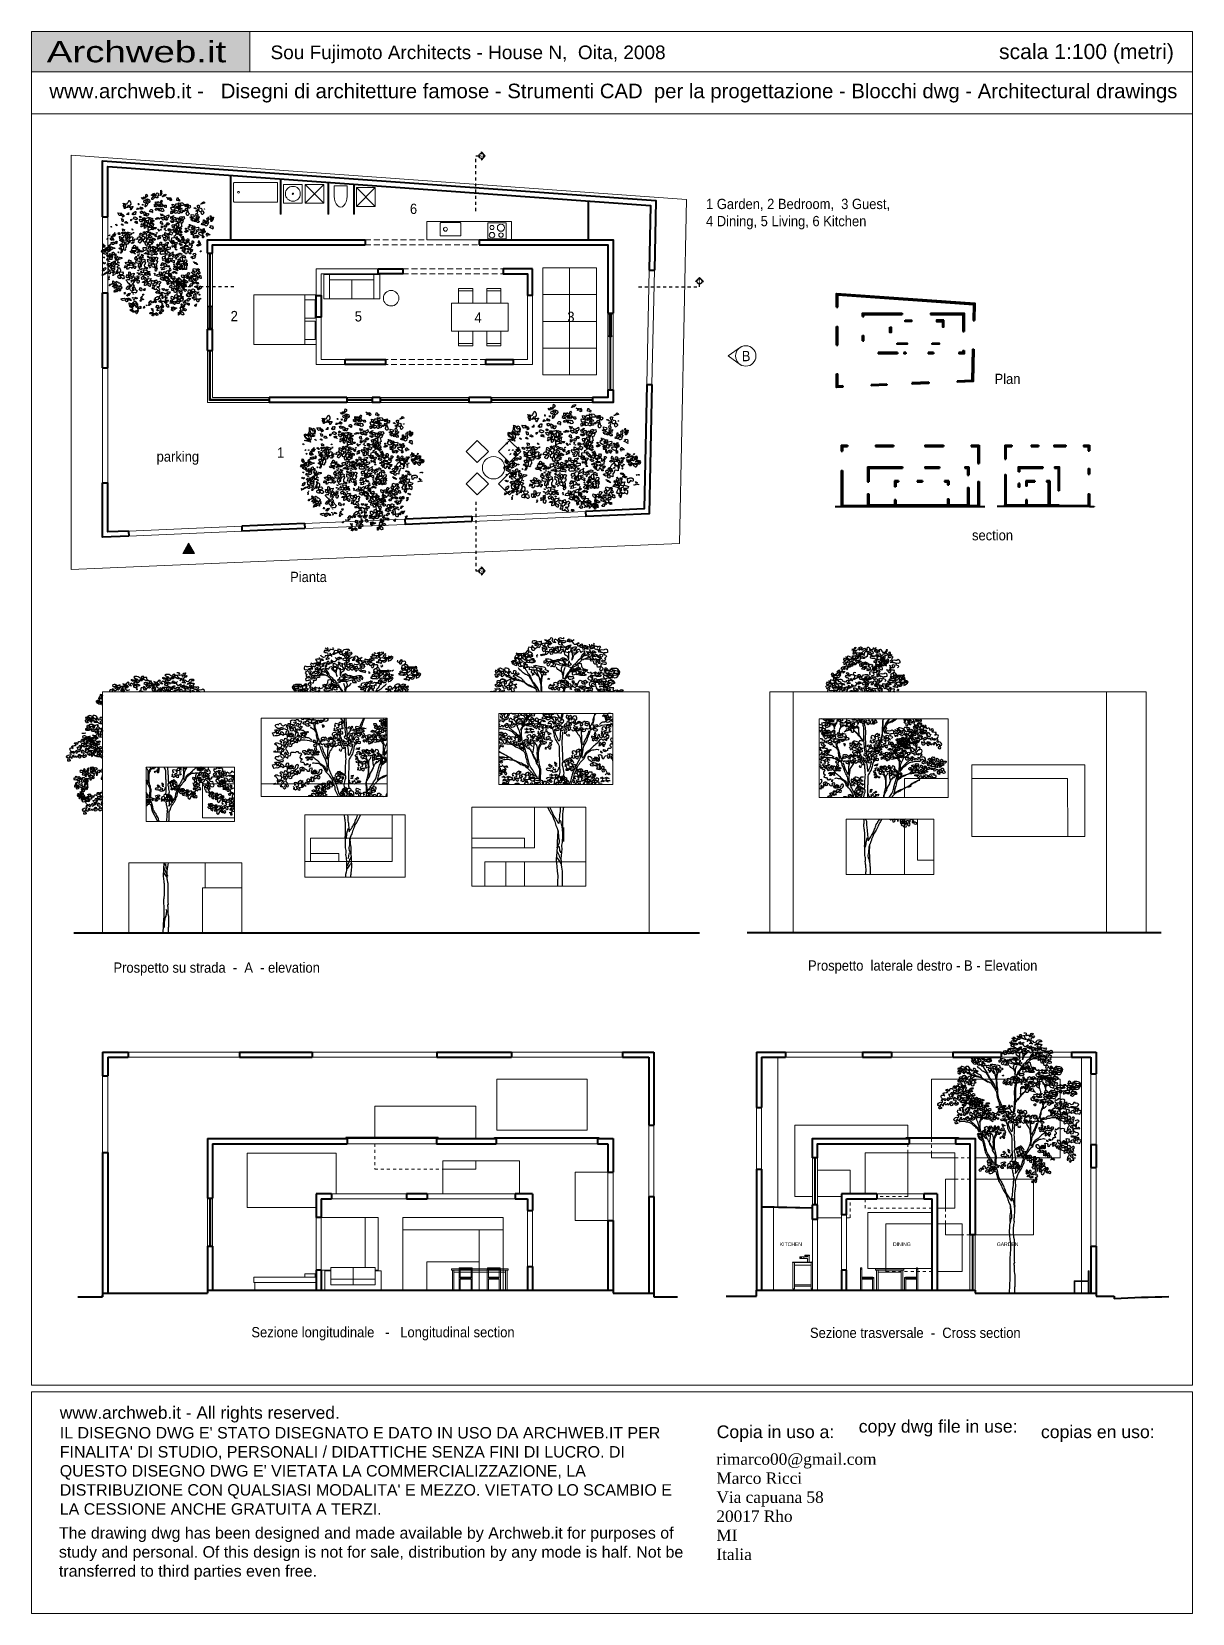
# Model space of a CAD drawing. Header units: millimetres. Extents: x 2810.5 to 2848.4, y 1624.4 to 1676.1.
import ezdxf

# ---------------------------------------------------------------- set-up
doc = ezdxf.new("R2010")
doc.units = ezdxf.units.MM
for name, pattern in [('CONTINUA', [0]), ('TRATTEGGIATA2', [9.525, 6.35, -3.175]), ('TRATTOPUNTO2', [12.7, 6.35, -3.175, 0, -3.175])]:
    doc.linetypes.add(name, pattern=pattern)
for name, color, linetype, lineweight in [('ARREDI_attrezzature_furniture', 175, 'Continuous', 9), ('MURATURA_section_wall', 7, 'Continuous', 40), ('PROIEZIONI_finissime_fine lines', 251, 'Continuous', 9), ('PROIEZIONI_projections', 145, 'Continuous', 13), ('PROIEZIONI_tratteggiate_dashed', 1, 'TRATTEGGIATA2', 9), ('QUOTE_shares', 252, 'Continuous', 18), ('SEZIONI_medie_small_section', 2, 'Continuous', 25), ('www.archweb.it', 2, 'Continuous', 5)]:
    doc.layers.add(name, color=color, linetype=linetype, lineweight=lineweight)
doc.layers.add('SCRITTE_txt', color=7, linetype='Continuous')
doc.layers.add('VERDE_ALBERI', color=104, linetype='Continuous')
doc.layers.add('VETRATE_sezioni_windows_sections', color=7, linetype='Continuous', true_color=0x4d79ff)
doc.styles.get("Standard").update_dxf_attribs({"font": 'arial.ttf'})
pattern_1 = [(0, (0, 0.3776), (0, 6.985), [5.08, -1.905]), (90, (0, 0.3776), (-6.985, 4e-16), [5.08, -1.905])]

msp = doc.modelspace()

# ---------------------------------------------------------------- texts
at = {"color": 7, "char_height": 0.372984, "attachment_point": 1}
for s, insert, width in [('{\\fTimes New Roman|b0|i0|c0|p18;\\C3;rimarco00@gmail.com^JMarco Ricci^JVia capuana 58^J20017 Rho^JMI^JItalia}', (2832.846, 1629.639), 14.76708), ('{\\C256;The drawing dwg has been designed and made available by Archweb.it for purposes of study and personal. Of this design is not for sale, distribution by any mode is half. Not be transferred to third parties even free.}', (2811.377, 1627.229), 20.54922)]:
    msp.add_mtext(s, dxfattribs=dict(at, insert=insert, width=width))
at = {"layer": 'PROIEZIONI_projections', "width": 0.9}
msp.add_text('B', height=0.336, dxfattribs=at).set_placement((2833.675, 1665.296))
at = {"layer": 'QUOTE_shares', "color": 7, "width": 0.9}
for s, p in [('Plan', (2841.93, 1664.551)), ('section', (2841.194, 1659.447))]:
    msp.add_text(s, height=0.336, dxfattribs=at).set_placement(p)
at = {"layer": 'QUOTE_shares', "attachment_point": 1}
for s, width, insert, char_height in [('{\\W0.9;1 Garden, 2 Bedroom,  3 Guest, \\P4 Dining, 5 Living, 6 Kitchen}', 16.21557, (2832.507, 1670.599), 0.336), ('\\pi0.35746;{\\W0.9;6}', 0.9146, (2822.482, 1670.44), 0.336), ('\\pi0.35715;{\\W0.9;2}', 0.9146, (2816.627, 1666.938), 0.336), ('\\pi0.35705;{\\W0.9;5}', 0.9146, (2820.681, 1666.929), 0.336), ('\\pi0.35272;{\\W0.9;4}', 0.9146, (2824.595, 1666.891), 0.336), ('\\pi0.35829;{\\W0.9;3}', 0.9146, (2827.62, 1666.913), 0.336), ('\\pi-0.20742;{\\W0.9;parking}', 0.9146, (2814.775, 1662.352), 0.336), ('\\pi0.40161;{\\W0.9;1}', 0.9146, (2818.097, 1662.479), 0.336), ('\\pi0.1379;{\\W0.9;KITCHEN}', 0.9146, (2834.779, 1636.526), 0.12), ('\\pi0.2038;{\\W0.9;DINING}', 0.9146, (2838.409, 1636.526), 0.12), ('\\pi0.14476;{\\W0.9;GARDEN}', 0.9146, (2841.857, 1636.526), 0.12)]:
    msp.add_mtext_dynamic_manual_height_columns(s, width=width, gutter_width=12.5, heights=[0], dxfattribs=dict(at, insert=insert, char_height=char_height))
at = {"layer": 'SCRITTE_txt', "color": 7, "linetype": 'CONTINUA'}
for s, height, p in [('Sou Fujimoto Architects - House N,  Oita, 2008', 0.44429, (2818.287, 1675.158)), ('scala 1:100 (metri) ', 0.49366, (2842.075, 1675.161))]:
    msp.add_text(s, height=height, dxfattribs=at).set_placement(p)
at = {"layer": 'SCRITTE_txt', "color": 251, "true_color": 0x6b6b6b}
msp.add_text('www.archweb.it -   Disegni di architetture famose - Strumenti CAD  per la progettazione - Blocchi dwg - Architectural drawings', height=0.474457, dxfattribs=at).set_placement((2811.065, 1673.883))
at = {"layer": 'SCRITTE_txt', "char_height": 0.336, "attachment_point": 1}
for s, width, insert in [('{\\W0.9;Pianta  }', 6.71237, (2818.927, 1658.422)), ('{\\W0.9;Prospetto su strada  -  A  - elevation}', 6.71237, (2813.159, 1645.667)), ('{\\W0.9;Prospetto  laterale destro - B - Elevation}', 8.64397, (2835.838, 1645.734)), ('{\\W0.9;Sezione longitudinale   -   Longitudinal section}', 11.43409, (2817.662, 1633.763)), ('{\\W0.9;Sezione trasversale  -  Cross section}', 9.56343, (2835.902, 1633.743))]:
    msp.add_mtext_dynamic_manual_height_columns(s, width=width, gutter_width=12.5, heights=[0], dxfattribs=dict(at, insert=insert))
at = {"layer": 'SEZIONI_medie_small_section'}
for p in [(2825.121, 1672.042), (2825.117, 1658.494)]:
    msp.add_text('2', height=0.116, rotation=270, dxfattribs=at).set_placement(p)
for p in [(2815.247, 1667.843), (2832.242, 1667.843)]:
    msp.add_text('1', height=0.116, dxfattribs=at).set_placement(p)
at = {"layer": 'www.archweb.it', "color": 7, "insert": (2810.981, 1675.746), "char_height": 0.69093, "attachment_point": 1}
msp.add_mtext_dynamic_manual_height_columns('{\\W1.3;Archweb.it}', width=0.79003, gutter_width=12.5, heights=[0], dxfattribs=at)
at = {"layer": 'www.archweb.it', "insert": (2811.405, 1631.172), "char_height": 0.404726, "width": 20.16998, "attachment_point": 1}
msp.add_mtext("{\\C7;www.archweb.it - All rights reserved.\\C1;\\P\\H0.92157x;IL DISEGNO DWG E' STATO DISEGNATO E DATO IN USO DA ARCHWEB.IT PER FINALITA' DI STUDIO, PERSONALI / DIDATTICHE SENZA FINI DI LUCRO. DI QUESTO DISEGNO DWG E' VIETATA LA COMMERCIALIZZAZIONE, LA DISTRIBUZIONE CON QUALSIASI MODALITA' E MEZZO. VIETATO LO SCAMBIO E LA CESSIONE ANCHE GRATUITA A TERZI. }", dxfattribs=at)
at = {"layer": 'www.archweb.it', "color": 2, "char_height": 0.41228, "attachment_point": 1}
for s, insert, width in [('Copia in uso a: ', (2832.854, 1630.549), 4.58745), ('{\\C256;copy dwg file in use:\\H1.43372x; }', (2837.493, 1630.728), 5.89934), ('copias en uso:', (2843.444, 1630.549), 4.58745)]:
    msp.add_mtext(s, dxfattribs=dict(at, insert=insert, width=width))

# ---------------------------------------------------------------- hatches: boundary and pattern name
at = {"layer": 'MURATURA_section_wall'}
h = msp.add_hatch(dxfattribs=at)
h.set_pattern_fill('ANGLE', color=256)
h.set_pattern_definition([(0, (0, 0.639), (0, 6.985), [5.08, -1.905]), (90, (0, 0.639), (-6.985, 4e-16), [5.08, -1.905])])
h.paths.add_polyline_path([(2838.51, 1666.412), (2838.551, 1666.412), (2838.551, 1666.237), (2838.51, 1666.237)])
h.paths.add_polyline_path([(2838.747, 1665.89), (2839.076, 1665.89), (2839.076, 1665.849), (2838.747, 1665.849)])
h.paths.add_polyline_path([(2839.896, 1665.89), (2840.118, 1665.89), (2840.118, 1665.849), (2839.896, 1665.849)])
h.paths.add_polyline_path([(2840.275, 1666.631), (2840.036, 1666.631), (2840.036, 1666.59), (2840.234, 1666.59), (2840.234, 1666.415), (2840.275, 1666.415)], flags=17)
h.paths.add_polyline_path([(2839.015, 1666.631), (2839.216, 1666.631), (2839.216, 1666.59), (2839.015, 1666.59)])
h.paths.add_polyline_path([(2839.839, 1666.867), (2840.933, 1666.867), (2840.933, 1666.268), (2840.891, 1666.268), (2840.891, 1666.826), (2839.839, 1666.826)])
h.paths.add_polyline_path([(2838.415, 1664.552), (2838.416, 1664.51), (2837.904, 1664.488), (2837.902, 1664.53)])
h.paths.add_polyline_path([(2840.709, 1664.65), (2840.711, 1664.608), (2841.229, 1664.631), (2841.251, 1665.687), (2841.209, 1665.688), (2841.188, 1664.671)])
h.paths.add_polyline_path([(2841.228, 1666.621), (2841.27, 1666.62), (2841.282, 1667.187), (2836.767, 1667.511), (2836.767, 1667.056), (2836.809, 1667.056), (2836.809, 1667.466), (2841.239, 1667.148)])
h.paths.add_polyline_path([(2839.78, 1664.61), (2839.781, 1664.569), (2839.235, 1664.545), (2839.233, 1664.587)])
h.paths.add_polyline_path([(2836.978, 1664.49), (2836.98, 1664.448), (2836.767, 1664.439), (2836.767, 1664.884), (2836.809, 1664.884), (2836.809, 1664.483)])
h.paths.add_polyline_path([(2836.767, 1665.823), (2836.809, 1665.823), (2836.809, 1666.434), (2836.767, 1666.434)])
h.paths.add_polyline_path([(2837.622, 1666.137), (2837.664, 1666.137), (2837.664, 1665.963), (2837.622, 1665.963)])
h.paths.add_polyline_path([(2837.622, 1666.76), (2837.664, 1666.76), (2837.664, 1666.826), (2838.909, 1666.826), (2838.909, 1666.867), (2837.622, 1666.867)], flags=17)
h.paths.add_polyline_path([(2840.891, 1665.644), (2840.933, 1665.644), (2840.933, 1665.539), (2840.766, 1665.539), (2840.766, 1665.581), (2840.891, 1665.581)], flags=17)
h.paths.add_polyline_path([(2839.937, 1665.581), (2839.937, 1665.539), (2839.757, 1665.539), (2839.757, 1665.581)])
h.paths.add_polyline_path([(2839.033, 1665.581), (2839.033, 1665.539), (2838.967, 1665.539), (2838.967, 1665.581)])
h.paths.add_polyline_path([(2838.761, 1665.581), (2838.761, 1665.539), (2838.127, 1665.539), (2838.127, 1665.581)])
h = msp.add_hatch(dxfattribs=at)
h.set_pattern_fill('ANGLE', color=256)
h.set_pattern_definition(pattern_1)
h.paths.add_polyline_path([(2840.961, 1661.844), (2840.961, 1661.802), (2841.047, 1661.802), (2841.047, 1661.571), (2841.089, 1661.571), (2841.089, 1661.844)])
h.paths.add_polyline_path([(2840.135, 1661.844), (2840.135, 1661.802), (2839.648, 1661.802), (2839.648, 1661.844)])
h.paths.add_polyline_path([(2839.402, 1661.394), (2839.402, 1661.353), (2839.572, 1661.353), (2839.572, 1661.394)], flags=17)
h.paths.add_polyline_path([(2838.79, 1661.394), (2838.79, 1661.353), (2838.707, 1661.353), (2838.707, 1661.199), (2838.666, 1661.199), (2838.666, 1661.394)], flags=17)
h.paths.add_polyline_path([(2839.65, 1662.55), (2839.65, 1662.509), (2840.259, 1662.509), (2840.259, 1662.55)])
h.paths.add_polyline_path([(2838.04, 1662.55), (2838.04, 1662.509), (2838.632, 1662.509), (2838.632, 1662.55)])
h.paths.add_polyline_path([(2840.39, 1661.258), (2840.431, 1661.258), (2840.431, 1661.394), (2840.289, 1661.394), (2840.289, 1661.353), (2840.39, 1661.353)], flags=17)
h.paths.add_polyline_path([(2841.38, 1661.955), (2841.422, 1661.955), (2841.422, 1662.55), (2841.166, 1662.55), (2841.166, 1662.509), (2841.38, 1662.509)])
h.paths.add_polyline_path([(2837.778, 1661.358), (2837.82, 1661.358), (2837.82, 1661.802), (2838.918, 1661.802), (2838.918, 1661.844), (2837.778, 1661.844)])
h.paths.add_polyline_path([(2836.922, 1662.356), (2836.964, 1662.356), (2836.964, 1662.509), (2837.13, 1662.509), (2837.13, 1662.55), (2836.922, 1662.55)])
edge = h.paths.add_edge_path()
edge.add_line((2837.778, 1660.607), (2841.089, 1660.607))
edge.add_line((2841.089, 1660.584), (2841.422, 1660.584))
edge.add_line((2836.922, 1660.584), (2837.778, 1660.584))
edge.add_line((2838.707, 1660.77), (2838.666, 1660.77))
edge.add_line((2841.047, 1661.177), (2841.089, 1661.177))
edge.add_line((2840.39, 1660.799), (2840.431, 1660.799))
edge.add_line((2837.795, 1661.358), (2837.802, 1661.358))
edge.add_line((2841.38, 1661.371), (2841.422, 1661.371))
edge.add_line((2837.778, 1660.967), (2837.82, 1660.967))
edge.add_line((2836.922, 1661.732), (2836.964, 1661.732))
edge.add_line((2841.422, 1661.371), (2841.422, 1660.554))
edge.add_line((2841.38, 1661.371), (2841.38, 1660.584))
edge.add_line((2841.422, 1660.554), (2841.614, 1660.554))
edge.add_line((2836.922, 1660.553), (2836.922, 1660.566))
edge.add_line((2836.719, 1660.553), (2836.922, 1660.553))
edge.add_line((2836.964, 1661.732), (2836.964, 1660.584))
edge.add_line((2836.922, 1661.732), (2836.922, 1660.553))
edge.add_line((2840.431, 1660.799), (2840.431, 1660.607))
edge.add_line((2840.39, 1660.799), (2840.39, 1660.607))
edge.add_line((2838.707, 1660.77), (2838.707, 1660.607))
edge.add_line((2838.666, 1660.77), (2838.666, 1660.607))
edge.add_line((2837.82, 1660.967), (2837.82, 1660.607))
edge.add_line((2841.047, 1661.177), (2841.047, 1660.607))
edge.add_line((2841.089, 1661.177), (2841.089, 1660.584))
edge.add_line((2837.778, 1660.967), (2837.778, 1660.584))
h = msp.add_hatch(dxfattribs=at)
h.set_pattern_fill('ANGLE', color=256)
h.set_pattern_definition(pattern_1)
h.paths.add_polyline_path([(2836.964, 1661.732), (2836.922, 1661.732), (2836.922, 1660.584), (2836.964, 1660.584)])
h.paths.add_polyline_path([(2837.82, 1660.967), (2837.778, 1660.967), (2837.778, 1660.607), (2837.82, 1660.607)])
h.paths.add_polyline_path([(2838.707, 1660.77), (2838.666, 1660.77), (2838.666, 1660.607), (2838.707, 1660.607)])
h.paths.add_polyline_path([(2840.431, 1660.799), (2840.39, 1660.799), (2840.39, 1660.607), (2840.431, 1660.607)])
h.paths.add_polyline_path([(2841.089, 1661.177), (2841.047, 1661.177), (2841.047, 1660.607), (2841.089, 1660.607)])
h.paths.add_polyline_path([(2841.422, 1661.371), (2841.38, 1661.371), (2841.38, 1660.584), (2841.422, 1660.584)])
h.paths.add_polyline_path([(2842.302, 1661.596), (2842.26, 1661.596), (2842.26, 1660.607), (2842.302, 1660.607)])
h.paths.add_polyline_path([(2842.302, 1662.509), (2842.497, 1662.509), (2842.497, 1662.55), (2842.26, 1662.55), (2842.26, 1662.098), (2842.302, 1662.098)])
h.paths.add_polyline_path([(2843.363, 1662.55), (2843.125, 1662.55), (2843.125, 1662.509), (2843.363, 1662.509)])
h.paths.add_polyline_path([(2844.257, 1662.55), (2843.862, 1662.55), (2843.862, 1662.509), (2844.257, 1662.509)])
h.paths.add_polyline_path([(2845.032, 1662.55), (2844.831, 1662.55), (2844.831, 1662.509), (2844.99, 1662.509), (2844.99, 1662.375), (2845.032, 1662.375)])
h.paths.add_polyline_path([(2843.506, 1661.844), (2842.716, 1661.844), (2842.716, 1661.689), (2842.758, 1661.689), (2842.758, 1661.802), (2843.506, 1661.802)])
h.paths.add_polyline_path([(2842.758, 1661.304), (2842.716, 1661.304), (2842.716, 1661.185), (2842.758, 1661.185)])
h.paths.add_polyline_path([(2842.994, 1661.353), (2843.244, 1661.353), (2843.244, 1661.394), (2842.953, 1661.394), (2842.953, 1661.221), (2842.994, 1661.221)])
h.paths.add_polyline_path([(2842.994, 1660.77), (2842.953, 1660.77), (2842.953, 1660.607), (2842.994, 1660.607)])
h.paths.add_polyline_path([(2843.734, 1661.394), (2843.627, 1661.394), (2843.627, 1661.353), (2843.694, 1661.353), (2843.694, 1660.607), (2843.734, 1660.607)])
h.paths.add_polyline_path([(2844.044, 1661.844), (2843.884, 1661.844), (2843.884, 1661.802), (2844.002, 1661.802), (2844.002, 1661.059), (2844.044, 1661.059)])
h.paths.add_polyline_path([(2845.032, 1661.798), (2844.99, 1661.798), (2844.99, 1661.609), (2845.032, 1661.609)])
h.paths.add_polyline_path([(2845.032, 1660.965), (2844.99, 1660.965), (2844.99, 1660.582), (2845.032, 1660.582)])
h = msp.add_hatch(color=256, dxfattribs=at)
h.dxf.hatch_style = 1
h.paths.add_polyline_path([(2841.422, 1660.584), (2841.089, 1660.584), (2841.089, 1660.607), (2837.778, 1660.607), (2837.778, 1660.584), (2836.922, 1660.584), (2836.922, 1660.553), (2841.422, 1660.553)])
h = msp.add_hatch(color=256, dxfattribs=at)
h.dxf.hatch_style = 1
h.paths.add_polyline_path([(2845.032, 1660.582), (2844.044, 1660.582), (2844.044, 1660.607), (2842.26, 1660.607), (2842.26, 1660.559), (2845.032, 1660.559)])
at = {"layer": 'PROIEZIONI_finissime_fine lines', "true_color": 0xababab}
msp.add_hatch(color=253, dxfattribs=at).paths.add_polyline_path([(2810.486, 1676.057), (2817.615, 1676.057), (2817.615, 1674.749), (2810.486, 1674.749)])
at = {"layer": 'PROIEZIONI_projections'}
h = msp.add_hatch(color=256, dxfattribs=at)
h.dxf.hatch_style = 1
h.paths.add_polyline_path([(2815.612, 1659.355), (2815.424, 1659.019), (2815.8, 1659.019)])

# ---------------------------------------------------------------- linework, layer by layer
at = {"layer": 'ARREDI_attrezzature_furniture'}
for p, q in [((2819.416, 1671.069), (2819.416, 1671.069)), ((2819.416, 1671.069), (2820.029, 1670.456)), ((2819.416, 1670.456), (2820.029, 1671.069)), ((2820.37, 1671.02), (2820.787, 1671.02)), ((2820.37, 1670.68), (2820.37, 1671.02)), ((2820.787, 1671.02), (2820.787, 1670.68)), ((2821.092, 1670.964), (2821.705, 1670.35)), ((2821.092, 1670.35), (2821.705, 1670.964)), ((2820.211, 1668.128), (2820.211, 1667.335)), ((2821.665, 1668.128), (2821.665, 1667.335)), ((2820.211, 1667.953), (2821.665, 1667.953)), ((2820.938, 1667.953), (2820.938, 1667.335)), ((2824.428, 1667.595), (2824.89, 1667.595)), ((2825.809, 1667.595), (2825.348, 1667.595)), ((2819.406, 1667.466), (2819.406, 1665.84)), ((2824.428, 1665.871), (2824.89, 1665.871)), ((2825.809, 1665.871), (2825.348, 1665.871)), ((2835.802, 1636.053), (2835.704, 1636.053)), ((2835.704, 1636.053), (2835.704, 1636.004)), ((2835.826, 1636.092), (2835.826, 1636.077)), ((2835.879, 1636.092), (2835.879, 1635.876)), ((2820.064, 1635.601), (2820.064, 1634.967)), ((2820.064, 1635.601), (2820.253, 1635.601)), ((2821.707, 1635.706), (2820.253, 1635.706)), ((2820.253, 1635.142), (2820.253, 1635.706)), ((2820.98, 1635.142), (2820.98, 1635.706)), ((2821.707, 1635.142), (2821.707, 1635.706)), ((2821.707, 1635.601), (2821.895, 1635.601)), ((2821.895, 1634.967), (2821.895, 1635.601)), ((2823.396, 1635.896), (2823.396, 1634.967)), ((2823.396, 1635.896), (2825.095, 1635.896)), ((2824.227, 1635.62), (2824.227, 1634.967)), ((2824.276, 1635.62), (2824.276, 1634.967)), ((2824.276, 1635.555), (2825.962, 1635.555)), ((2824.445, 1635.661), (2824.445, 1634.967)), ((2824.464, 1635.699), (2824.854, 1635.699)), ((2824.464, 1635.652), (2824.854, 1635.652)), ((2824.482, 1635.652), (2824.482, 1635.36)), ((2824.836, 1635.652), (2824.836, 1635.36)), ((2824.874, 1635.663), (2824.874, 1634.967)), ((2825.363, 1635.663), (2825.363, 1634.967)), ((2825.774, 1635.699), (2825.383, 1635.699)), ((2825.774, 1635.652), (2825.383, 1635.652)), ((2825.402, 1635.652), (2825.402, 1635.36)), ((2825.755, 1635.652), (2825.755, 1635.36)), ((2825.792, 1635.661), (2825.792, 1634.967)), ((2825.962, 1635.62), (2825.962, 1634.967)), ((2826.01, 1635.62), (2826.01, 1634.967)), ((2835.343, 1635.867), (2835.343, 1635.008)), ((2835.394, 1635.008), (2835.394, 1635.867)), ((2835.394, 1635.787), (2835.946, 1635.787)), ((2835.802, 1636.004), (2835.704, 1636.004)), ((2835.826, 1635.98), (2835.826, 1635.876)), ((2835.946, 1635.867), (2835.946, 1635.008)), ((2837.554, 1635.661), (2837.554, 1634.967)), ((2837.591, 1635.661), (2837.591, 1634.967)), ((2838.079, 1635.62), (2838.079, 1634.967)), ((2838.128, 1635.62), (2838.128, 1634.967)), ((2838.128, 1635.555), (2838.883, 1635.555)), ((2838.883, 1635.62), (2838.883, 1634.967)), ((2838.931, 1635.62), (2838.931, 1634.967)), ((2839.382, 1635.661), (2839.382, 1634.967)), ((2839.419, 1635.661), (2839.419, 1634.967)), ((2845.018, 1635.601), (2844.991, 1635.601)), ((2844.991, 1635.601), (2844.991, 1635.275)), ((2845.018, 1635.601), (2845.018, 1634.865)), ((2817.77, 1635.214), (2817.77, 1634.967)), ((2820.253, 1635.321), (2821.707, 1635.321)), ((2820.253, 1635.142), (2821.707, 1635.142)), ((2824.482, 1635.394), (2824.836, 1635.394)), ((2824.482, 1635.36), (2824.836, 1635.36)), ((2824.482, 1635.326), (2824.482, 1634.967)), ((2824.836, 1635.326), (2824.482, 1635.326)), ((2824.836, 1635.326), (2824.836, 1634.967)), ((2825.755, 1635.394), (2825.402, 1635.394)), ((2825.755, 1635.36), (2825.402, 1635.36)), ((2825.402, 1635.326), (2825.402, 1634.967)), ((2825.402, 1635.326), (2825.755, 1635.326)), ((2825.755, 1635.326), (2825.755, 1634.967)), ((2835.343, 1635.008), (2835.394, 1635.008)), ((2835.394, 1635.139), (2835.946, 1635.139)), ((2835.394, 1635.099), (2835.946, 1635.099)), ((2835.946, 1635.008), (2835.979, 1635.008)), ((2837.591, 1635.394), (2837.955, 1635.394)), ((2837.591, 1635.36), (2837.983, 1635.36)), ((2837.945, 1635.326), (2837.591, 1635.326)), ((2837.945, 1635.36), (2837.945, 1634.967)), ((2837.983, 1635.366), (2837.983, 1634.967)), ((2838.99, 1635.366), (2838.99, 1634.967)), ((2839.382, 1635.36), (2838.99, 1635.36)), ((2839.382, 1635.394), (2839.018, 1635.394)), ((2839.029, 1635.36), (2839.029, 1634.967)), ((2839.029, 1635.326), (2839.382, 1635.326)), ((2844.991, 1635.275), (2844.526, 1635.275)), ((2844.526, 1635.275), (2844.526, 1634.865)), ((2844.991, 1635.248), (2844.554, 1635.248)), ((2844.554, 1635.248), (2844.554, 1634.865)), ((2844.991, 1635.248), (2844.991, 1634.865))]:
    msp.add_line(p, q, dxfattribs=at)
for points in [[(2817.112, 1671.132), (2818.487, 1671.132, -0.414214), (2818.518, 1671.1), (2818.518, 1670.522, -0.414214), (2818.487, 1670.49), (2817.112, 1670.49, -0.414214), (2817.081, 1670.522), (2817.081, 1671.1, -0.414214)], [(2823.858, 1669.826), (2824.468, 1669.826, -0.414214), (2824.5, 1669.794), (2824.5, 1669.417, -0.414214), (2824.468, 1669.386), (2823.858, 1669.386, -0.414214), (2823.826, 1669.417), (2823.826, 1669.794, -0.414214)], [(2835.972, 1635.891), (2835.979, 1635.891), (2835.979, 1635.876), (2835.964, 1635.876), (2835.964, 1635.883, -0.414214)]]:
    msp.add_lwpolyline(points, format="xyb", close=True, dxfattribs=at)
for points in [[(2818.634, 1671.248), (2818.634, 1670.098), (2818.599, 1670.098), (2818.599, 1671.251)], [(2820.196, 1671.136), (2820.196, 1670.098), (2820.16, 1670.098), (2820.16, 1671.139)], [(2821.027, 1671.076), (2821.027, 1670.098), (2820.991, 1670.098), (2820.991, 1671.079)]]:
    msp.add_lwpolyline(points, dxfattribs=at)
for points in [[(2819.323, 1671.069), (2818.709, 1671.069), (2818.709, 1670.456), (2819.323, 1670.456)], [(2820.029, 1671.069), (2819.416, 1671.069), (2819.416, 1670.456), (2820.029, 1670.456)], [(2821.705, 1670.964), (2821.092, 1670.964), (2821.092, 1670.35), (2821.705, 1670.35)], [(2823.396, 1669.86), (2826.158, 1669.86), (2826.158, 1669.259), (2823.396, 1669.259)], [(2825.384, 1669.812), (2825.984, 1669.812), (2825.984, 1669.292), (2825.384, 1669.292)], [(2820.023, 1668.128), (2821.854, 1668.128), (2821.854, 1667.335), (2820.023, 1667.335)], [(2824.428, 1667.668), (2824.89, 1667.668), (2824.89, 1667.195), (2824.428, 1667.195)], [(2825.809, 1667.668), (2825.348, 1667.668), (2825.348, 1667.195), (2825.809, 1667.195)], [(2817.74, 1667.466), (2819.776, 1667.466), (2819.776, 1665.84), (2817.74, 1665.84)], [(2819.406, 1667.301), (2819.749, 1667.301), (2819.749, 1666.703), (2819.406, 1666.703)], [(2824.191, 1667.195), (2826.046, 1667.195), (2826.046, 1666.272), (2824.191, 1666.272)], [(2819.406, 1666.005), (2819.749, 1666.005), (2819.749, 1666.602), (2819.406, 1666.602)], [(2824.428, 1665.799), (2824.89, 1665.799), (2824.89, 1666.272), (2824.428, 1666.272)], [(2825.809, 1665.799), (2825.348, 1665.799), (2825.348, 1666.272), (2825.809, 1666.272)], [(2825.039, 1662.705), (2824.679, 1662.345), (2825.039, 1661.985), (2825.399, 1662.345)], [(2826.455, 1662.345), (2826.094, 1662.705), (2825.734, 1662.345), (2826.094, 1661.985)], [(2825.039, 1660.929), (2824.679, 1661.29), (2825.039, 1661.65), (2825.399, 1661.29)], [(2826.455, 1661.29), (2826.094, 1660.929), (2825.734, 1661.29), (2826.094, 1661.65)], [(2835.572, 1636.059), (2835.698, 1636.059), (2835.698, 1636.004), (2835.572, 1636.004)], [(2835.572, 1636.032), (2835.627, 1636.032), (2835.627, 1636.004), (2835.572, 1636.004)], [(2835.734, 1636.109), (2835.89, 1636.109), (2835.89, 1636.092), (2835.734, 1636.092)], [(2819.406, 1635.502), (2819.749, 1635.502), (2819.749, 1635.395), (2819.406, 1635.395)], [(2824.191, 1635.663), (2826.046, 1635.663), (2826.046, 1635.62), (2824.191, 1635.62)], [(2835.327, 1635.876), (2835.979, 1635.876), (2835.979, 1635.867), (2835.327, 1635.867)], [(2838.043, 1635.663), (2838.967, 1635.663), (2838.967, 1635.62), (2838.043, 1635.62)], [(2817.74, 1635.395), (2819.776, 1635.395), (2819.776, 1635.214), (2817.74, 1635.214)], [(2835.358, 1635.008), (2835.382, 1635.008), (2835.382, 1634.967), (2835.358, 1634.967)], [(2835.955, 1635.008), (2835.979, 1635.008), (2835.979, 1634.967), (2835.955, 1634.967)]]:
    msp.add_lwpolyline(points, close=True, dxfattribs=at)
for centre, radius in [((2817.242, 1670.811), 0.0308), ((2819.016, 1670.762), 0.243), ((2819.016, 1670.762), 0.0236), ((2823.999, 1669.606), 0.0648), ((2825.519, 1669.662), 0.0667), ((2825.812, 1669.656), 0.118), ((2825.519, 1669.414), 0.0888), ((2825.812, 1669.414), 0.0716), ((2822.226, 1667.354), 0.254), ((2825.567, 1661.817), 0.363), ((2837.573, 1635.675), 0.0235), ((2839.401, 1635.675), 0.0235)]:
    msp.add_circle(centre, radius, dxfattribs=at)
for centre, radius, start, end in [((2835.802, 1636.077), 0.0245, 270, 360), ((2824.464, 1635.675), 0.0235, 90, 270), ((2824.854, 1635.675), 0.0235, 270, 90), ((2825.383, 1635.675), 0.0235, 90, 270), ((2825.774, 1635.675), 0.0235, 270, 90), ((2835.802, 1635.98), 0.0245, 0, 90), ((2837.955, 1635.366), 0.028, 360, 90), ((2839.018, 1635.366), 0.028, 90, 180)]:
    msp.add_arc(centre, radius, start, end, dxfattribs=at)
msp.add_ellipse((2820.58, 1670.68), major_axis=(0, -0.351), ratio=0.597395, start_param=4.712389, end_param=7.853982, dxfattribs=at)
at = {"layer": 'MURATURA_section_wall'}
for p, q in [((2812.805, 1670.013), (2812.973, 1670.013)), ((2821.373, 1669.259), (2821.373, 1669.092)), ((2825.095, 1669.259), (2825.095, 1669.092)), ((2816.227, 1668.829), (2816.394, 1668.829)), ((2830.652, 1668.273), (2830.82, 1668.269)), ((2812.805, 1667.525), (2812.973, 1667.525)), ((2836.767, 1667.056), (2836.809, 1667.056)), ((2829.303, 1666.863), (2829.471, 1666.863)), ((2837.622, 1666.76), (2837.664, 1666.76)), ((2838.909, 1666.867), (2838.909, 1666.826)), ((2839.839, 1666.867), (2839.839, 1666.826)), ((2841.228, 1666.621), (2841.27, 1666.62)), ((2816.227, 1666.338), (2816.394, 1666.338)), ((2836.767, 1666.434), (2836.809, 1666.434)), ((2837.622, 1666.137), (2837.664, 1666.137)), ((2840.891, 1666.268), (2840.933, 1666.268)), ((2816.227, 1665.642), (2816.394, 1665.642)), ((2836.767, 1665.823), (2836.809, 1665.823)), ((2837.622, 1665.963), (2837.664, 1665.963)), ((2838.127, 1665.581), (2838.127, 1665.539)), ((2838.761, 1665.581), (2838.761, 1665.539)), ((2838.967, 1665.581), (2838.967, 1665.539)), ((2839.033, 1665.581), (2839.033, 1665.539)), ((2839.757, 1665.581), (2839.757, 1665.539)), ((2839.937, 1665.581), (2839.937, 1665.539)), ((2840.766, 1665.581), (2840.766, 1665.539)), ((2840.891, 1665.644), (2840.933, 1665.644)), ((2841.209, 1665.688), (2841.251, 1665.687)), ((2812.805, 1665.079), (2812.973, 1665.079)), ((2830.575, 1664.54), (2830.743, 1664.537)), ((2836.767, 1664.884), (2836.809, 1664.884)), ((2836.978, 1664.49), (2836.98, 1664.448)), ((2837.902, 1664.53), (2837.904, 1664.488)), ((2838.415, 1664.552), (2838.416, 1664.51)), ((2839.233, 1664.587), (2839.235, 1664.545)), ((2839.78, 1664.61), (2839.781, 1664.569)), ((2840.709, 1664.65), (2840.711, 1664.608)), ((2818.246, 1664.114), (2818.246, 1663.947)), ((2820.782, 1664.114), (2820.782, 1663.947)), ((2821.607, 1664.114), (2821.607, 1663.947)), ((2821.871, 1664.114), (2821.871, 1663.947)), ((2824.767, 1664.114), (2824.767, 1663.947)), ((2825.487, 1664.114), (2825.487, 1663.947)), ((2828.802, 1664.114), (2828.802, 1663.947)), ((2829.303, 1664.367), (2829.471, 1664.367)), ((2836.922, 1662.55), (2836.922, 1662.356)), ((2836.922, 1662.55), (2837.13, 1662.55)), ((2836.922, 1662.356), (2836.964, 1662.356)), ((2836.964, 1662.509), (2836.964, 1662.356)), ((2836.964, 1662.509), (2837.13, 1662.509)), ((2837.13, 1662.55), (2837.13, 1662.509)), ((2838.04, 1662.55), (2838.632, 1662.55)), ((2838.04, 1662.55), (2838.04, 1662.509)), ((2838.04, 1662.509), (2838.632, 1662.509)), ((2838.632, 1662.55), (2838.632, 1662.509)), ((2839.65, 1662.55), (2840.259, 1662.55)), ((2839.65, 1662.55), (2839.65, 1662.509)), ((2839.65, 1662.509), (2840.259, 1662.509)), ((2840.259, 1662.55), (2840.259, 1662.509)), ((2841.166, 1662.55), (2841.166, 1662.509)), ((2841.166, 1662.55), (2841.422, 1662.55)), ((2841.166, 1662.509), (2841.38, 1662.509)), ((2841.38, 1662.509), (2841.38, 1661.955)), ((2841.422, 1662.55), (2841.422, 1661.955)), ((2842.26, 1662.55), (2842.26, 1662.098)), ((2842.26, 1662.55), (2842.497, 1662.55)), ((2842.302, 1662.509), (2842.302, 1662.098)), ((2842.302, 1662.509), (2842.497, 1662.509)), ((2842.497, 1662.55), (2842.497, 1662.509)), ((2843.125, 1662.55), (2843.363, 1662.55)), ((2843.125, 1662.55), (2843.125, 1662.509)), ((2843.125, 1662.509), (2843.363, 1662.509)), ((2843.363, 1662.55), (2843.363, 1662.509)), ((2843.862, 1662.55), (2843.862, 1662.509)), ((2843.862, 1662.55), (2844.257, 1662.55)), ((2843.862, 1662.509), (2844.257, 1662.509)), ((2844.257, 1662.55), (2844.257, 1662.509)), ((2844.831, 1662.55), (2845.032, 1662.55)), ((2844.831, 1662.55), (2844.831, 1662.509)), ((2844.831, 1662.509), (2844.99, 1662.509)), ((2844.99, 1662.509), (2844.99, 1662.375)), ((2844.99, 1662.375), (2845.032, 1662.375)), ((2845.032, 1662.55), (2845.032, 1662.375)), ((2837.778, 1661.844), (2837.778, 1661.358)), ((2837.778, 1661.844), (2838.918, 1661.844)), ((2838.918, 1661.844), (2838.918, 1661.802)), ((2839.648, 1661.844), (2840.135, 1661.844)), ((2839.648, 1661.844), (2839.648, 1661.802)), ((2840.135, 1661.844), (2840.135, 1661.802)), ((2840.961, 1661.844), (2841.089, 1661.844)), ((2840.961, 1661.844), (2840.961, 1661.802)), ((2841.089, 1661.844), (2841.089, 1661.571)), ((2841.38, 1661.955), (2841.422, 1661.955)), ((2842.26, 1662.098), (2842.302, 1662.098)), ((2843.506, 1661.844), (2843.506, 1661.802)), ((2843.884, 1661.844), (2843.884, 1661.802)), ((2812.805, 1661.326), (2812.973, 1661.326)), ((2836.922, 1661.732), (2836.922, 1660.553)), ((2836.922, 1661.732), (2836.964, 1661.732)), ((2836.964, 1661.732), (2836.964, 1660.584)), ((2837.778, 1661.358), (2837.82, 1661.358)), ((2837.795, 1661.358), (2837.802, 1661.358)), ((2837.82, 1661.802), (2837.82, 1661.358)), ((2837.82, 1661.802), (2838.918, 1661.802)), ((2838.666, 1661.394), (2838.666, 1661.199)), ((2838.79, 1661.394), (2838.666, 1661.394)), ((2838.707, 1661.353), (2838.707, 1661.199)), ((2838.707, 1661.353), (2838.79, 1661.353)), ((2838.79, 1661.394), (2838.79, 1661.353)), ((2839.572, 1661.394), (2839.402, 1661.394)), ((2839.402, 1661.394), (2839.402, 1661.353)), ((2839.402, 1661.353), (2839.572, 1661.353)), ((2839.572, 1661.394), (2839.572, 1661.353)), ((2839.648, 1661.802), (2840.135, 1661.802)), ((2840.431, 1661.394), (2840.289, 1661.394)), ((2840.289, 1661.394), (2840.289, 1661.353)), ((2840.289, 1661.353), (2840.39, 1661.353)), ((2840.39, 1661.353), (2840.39, 1661.258)), ((2840.431, 1661.394), (2840.431, 1661.258)), ((2840.961, 1661.802), (2841.047, 1661.802)), ((2841.047, 1661.802), (2841.047, 1661.571)), ((2841.047, 1661.571), (2841.089, 1661.571)), ((2841.38, 1661.371), (2841.38, 1660.584)), ((2841.38, 1661.371), (2841.422, 1661.371)), ((2841.422, 1661.371), (2841.422, 1660.554)), ((2842.26, 1661.596), (2842.26, 1660.607)), ((2842.26, 1661.596), (2842.302, 1661.596)), ((2842.302, 1661.596), (2842.302, 1660.607)), ((2842.758, 1661.689), (2842.716, 1661.689)), ((2842.953, 1661.394), (2842.953, 1661.221)), ((2843.244, 1661.394), (2842.953, 1661.394)), ((2842.994, 1661.221), (2842.994, 1661.353)), ((2842.994, 1661.353), (2843.244, 1661.353)), ((2843.244, 1661.394), (2843.244, 1661.353)), ((2843.734, 1661.394), (2843.627, 1661.394)), ((2843.627, 1661.394), (2843.627, 1661.353)), ((2843.627, 1661.353), (2843.694, 1661.353)), ((2843.694, 1660.607), (2843.694, 1661.353)), ((2843.734, 1661.394), (2843.734, 1660.607)), ((2844.99, 1661.798), (2844.99, 1661.609)), ((2844.99, 1661.798), (2845.032, 1661.798)), ((2844.99, 1661.609), (2845.032, 1661.609)), ((2845.032, 1661.798), (2845.032, 1661.609)), ((2837.778, 1660.967), (2837.778, 1660.584)), ((2837.778, 1660.967), (2837.82, 1660.967)), ((2837.82, 1660.967), (2837.82, 1660.607)), ((2838.707, 1661.199), (2838.666, 1661.199)), ((2840.39, 1661.258), (2840.431, 1661.258)), ((2840.39, 1660.799), (2840.39, 1660.607)), ((2840.39, 1660.799), (2840.431, 1660.799)), ((2840.431, 1660.799), (2840.431, 1660.607)), ((2841.047, 1661.177), (2841.047, 1660.607)), ((2841.047, 1661.177), (2841.089, 1661.177)), ((2841.089, 1661.177), (2841.089, 1660.584)), ((2842.758, 1661.304), (2842.716, 1661.304)), ((2842.758, 1661.185), (2842.716, 1661.185)), ((2842.994, 1661.221), (2842.953, 1661.221)), ((2844.99, 1660.965), (2844.99, 1660.582)), ((2844.99, 1660.965), (2845.032, 1660.965)), ((2845.032, 1660.965), (2845.032, 1660.582)), ((2828.575, 1660.39), (2828.582, 1660.223)), ((2836.719, 1660.553), (2836.922, 1660.553)), ((2836.922, 1660.584), (2837.778, 1660.584)), ((2836.922, 1660.553), (2836.922, 1660.566)), ((2836.922, 1660.553), (2841.422, 1660.553)), ((2838.666, 1660.77), (2838.666, 1660.607)), ((2838.707, 1660.77), (2838.666, 1660.77)), ((2838.707, 1660.77), (2838.707, 1660.607)), ((2841.089, 1660.584), (2841.422, 1660.584)), ((2841.422, 1660.554), (2841.614, 1660.554)), ((2842.011, 1660.559), (2842.26, 1660.559)), ((2842.26, 1660.559), (2842.26, 1660.607)), ((2842.26, 1660.607), (2844.044, 1660.607)), ((2842.26, 1660.559), (2845.032, 1660.559)), ((2842.953, 1660.77), (2842.953, 1660.607)), ((2842.994, 1660.77), (2842.953, 1660.77)), ((2842.994, 1660.607), (2842.994, 1660.77)), ((2844.044, 1660.607), (2844.044, 1660.582)), ((2844.044, 1660.582), (2845.032, 1660.582)), ((2845.032, 1660.582), (2845.032, 1660.557)), ((2845.032, 1660.557), (2845.18, 1660.557)), ((2845.18, 1660.557), (2845.18, 1660.538)), ((2817.348, 1659.909), (2817.355, 1659.742)), ((2819.397, 1659.997), (2819.404, 1659.83)), ((2822.672, 1660.137), (2822.679, 1659.97)), ((2824.857, 1660.231), (2824.864, 1660.064)), ((2813.65, 1659.751), (2813.657, 1659.583)), ((2812.805, 1642.739), (2812.805, 1641.962)), ((2812.805, 1642.739), (2813.635, 1642.739)), ((2813.635, 1642.739), (2813.635, 1642.571)), ((2817.275, 1642.739), (2819.645, 1642.739)), ((2817.275, 1642.739), (2817.275, 1642.571)), ((2819.645, 1642.739), (2819.645, 1642.571)), ((2823.716, 1642.739), (2826.153, 1642.739)), ((2823.716, 1642.739), (2823.716, 1642.571)), ((2826.153, 1642.739), (2826.153, 1642.571)), ((2829.779, 1642.739), (2829.779, 1642.571)), ((2829.779, 1642.739), (2830.806, 1642.739)), ((2830.806, 1642.739), (2830.806, 1640.357)), ((2834.155, 1642.739), (2834.155, 1640.93)), ((2834.155, 1642.739), (2835.103, 1642.739)), ((2835.103, 1642.739), (2835.103, 1642.571)), ((2837.616, 1642.739), (2838.567, 1642.739)), ((2837.616, 1642.739), (2837.616, 1642.571)), ((2838.567, 1642.739), (2838.567, 1642.571)), ((2840.563, 1642.739), (2840.563, 1642.571)), ((2840.563, 1642.739), (2842.145, 1642.739)), ((2842.145, 1642.739), (2842.145, 1642.571)), ((2844.44, 1642.739), (2845.243, 1642.739)), ((2844.44, 1642.739), (2844.44, 1642.571)), ((2845.243, 1642.739), (2845.243, 1642.035)), ((2812.973, 1642.571), (2812.973, 1641.962)), ((2812.973, 1642.571), (2813.635, 1642.571)), ((2817.275, 1642.571), (2819.645, 1642.571)), ((2823.716, 1642.571), (2826.153, 1642.571)), ((2829.779, 1642.571), (2830.638, 1642.571)), ((2830.638, 1642.571), (2830.638, 1640.357)), ((2834.323, 1642.571), (2834.323, 1640.93)), ((2834.323, 1642.571), (2835.103, 1642.571)), ((2837.616, 1642.571), (2838.567, 1642.571)), ((2840.563, 1642.571), (2842.145, 1642.571)), ((2844.44, 1642.571), (2845.076, 1642.571)), ((2845.076, 1642.571), (2845.076, 1642.035)), ((2812.805, 1641.962), (2812.973, 1641.962)), ((2845.076, 1642.035), (2845.243, 1642.035)), ((2834.155, 1640.93), (2834.323, 1640.93)), ((2830.638, 1640.357), (2830.806, 1640.357)), ((2816.227, 1639.914), (2816.227, 1637.97)), ((2816.227, 1639.914), (2820.788, 1639.914)), ((2816.394, 1639.746), (2816.394, 1637.97)), ((2816.394, 1639.746), (2820.788, 1639.746)), ((2820.788, 1639.914), (2820.788, 1639.746)), ((2823.708, 1639.914), (2825.658, 1639.914)), ((2823.708, 1639.914), (2823.708, 1639.746)), ((2823.708, 1639.746), (2825.658, 1639.746)), ((2825.658, 1639.914), (2825.658, 1639.746)), ((2828.96, 1639.914), (2829.471, 1639.914)), ((2828.96, 1639.914), (2828.96, 1639.746)), ((2828.96, 1639.746), (2829.303, 1639.746)), ((2829.303, 1639.746), (2829.303, 1638.819)), ((2829.471, 1639.914), (2829.471, 1638.819)), ((2839.14, 1639.914), (2839.14, 1639.746)), ((2840.653, 1639.914), (2840.653, 1639.746)), ((2845.076, 1639.727), (2845.076, 1638.973)), ((2845.076, 1639.727), (2845.243, 1639.727)), ((2845.243, 1639.727), (2845.243, 1638.973)), ((2812.805, 1639.464), (2812.805, 1634.75)), ((2812.805, 1639.464), (2812.973, 1639.464)), ((2812.973, 1639.464), (2812.973, 1634.873)), ((2836.147, 1639.292), (2835.979, 1639.292)), ((2829.303, 1638.819), (2829.471, 1638.819)), ((2834.155, 1638.92), (2834.155, 1634.967)), ((2834.155, 1638.92), (2834.323, 1638.92)), ((2834.323, 1638.92), (2834.323, 1634.967)), ((2845.076, 1638.973), (2845.243, 1638.973)), ((2819.78, 1638.114), (2819.78, 1637.334)), ((2820.277, 1638.114), (2819.78, 1638.114)), ((2820.277, 1638.114), (2820.277, 1637.95)), ((2823.406, 1638.114), (2822.724, 1638.114)), ((2822.724, 1638.114), (2822.724, 1637.95)), ((2823.406, 1638.114), (2823.406, 1637.95)), ((2826.84, 1638.114), (2826.273, 1638.114)), ((2826.273, 1638.114), (2826.273, 1637.95)), ((2826.84, 1638.114), (2826.84, 1637.568)), ((2836.927, 1638.114), (2836.927, 1637.422)), ((2838.09, 1638.114), (2836.927, 1638.114)), ((2838.09, 1638.114), (2838.09, 1637.95)), ((2840.054, 1638.114), (2839.623, 1638.114)), ((2839.623, 1638.114), (2839.623, 1637.95)), ((2840.054, 1638.114), (2840.054, 1634.967)), ((2816.227, 1637.97), (2816.394, 1637.97)), ((2816.298, 1637.97), (2816.324, 1637.97)), ((2819.944, 1637.95), (2819.944, 1637.334)), ((2819.944, 1637.95), (2820.277, 1637.95)), ((2822.724, 1637.95), (2823.406, 1637.95)), ((2826.273, 1637.95), (2826.677, 1637.95)), ((2826.677, 1637.95), (2826.677, 1637.568)), ((2826.677, 1637.568), (2826.84, 1637.568)), ((2830.638, 1638.02), (2830.638, 1634.873)), ((2830.638, 1638.02), (2830.806, 1638.02)), ((2830.806, 1638.02), (2830.806, 1634.751)), ((2836.147, 1637.751), (2835.979, 1637.751)), ((2837.09, 1637.422), (2837.09, 1637.95)), ((2837.09, 1637.95), (2838.09, 1637.95)), ((2839.623, 1637.95), (2839.89, 1637.95)), ((2839.89, 1634.967), (2839.89, 1637.95)), ((2819.944, 1637.334), (2819.78, 1637.334)), ((2829.303, 1637.246), (2829.303, 1634.967)), ((2829.303, 1637.246), (2829.471, 1637.246)), ((2829.471, 1637.246), (2829.471, 1634.873)), ((2836.147, 1637.278), (2835.979, 1637.278)), ((2837.09, 1637.422), (2836.927, 1637.422)), ((2816.227, 1636.405), (2816.227, 1634.873)), ((2816.227, 1636.405), (2816.394, 1636.405)), ((2816.394, 1636.405), (2816.394, 1634.967)), ((2845.076, 1636.398), (2845.076, 1634.865)), ((2845.076, 1636.398), (2845.243, 1636.398)), ((2845.243, 1636.398), (2845.243, 1634.865)), ((2819.78, 1635.616), (2819.78, 1634.967)), ((2819.944, 1635.616), (2819.78, 1635.616)), ((2819.944, 1635.616), (2819.944, 1634.967)), ((2826.677, 1635.735), (2826.677, 1634.967)), ((2826.677, 1635.735), (2826.84, 1635.735)), ((2826.84, 1635.735), (2826.84, 1634.967)), ((2836.927, 1635.616), (2836.927, 1634.967)), ((2837.09, 1635.616), (2836.927, 1635.616)), ((2837.09, 1634.967), (2837.09, 1635.616)), ((2811.993, 1634.75), (2812.805, 1634.75)), ((2812.805, 1634.873), (2816.227, 1634.873)), ((2812.805, 1634.75), (2812.805, 1634.801)), ((2829.471, 1634.873), (2830.806, 1634.873)), ((2830.806, 1634.751), (2831.573, 1634.751)), ((2833.161, 1634.771), (2834.155, 1634.771)), ((2834.155, 1634.771), (2834.155, 1634.967)), ((2834.155, 1634.967), (2841.292, 1634.967)), ((2841.292, 1634.967), (2841.292, 1634.865)), ((2841.292, 1634.865), (2845.243, 1634.865)), ((2845.243, 1634.865), (2845.243, 1634.766)), ((2845.243, 1634.766), (2845.837, 1634.766)), ((2845.837, 1634.766), (2845.837, 1634.688))]:
    msp.add_line(p, q, dxfattribs=at)
for points in [[(2812.805, 1670.013), (2812.805, 1671.834), (2830.867, 1670.539), (2830.82, 1668.269)], [(2812.973, 1670.013), (2812.973, 1671.654), (2830.696, 1670.383), (2830.652, 1668.273)], [(2816.227, 1668.829), (2816.227, 1669.259), (2821.373, 1669.259)], [(2816.394, 1668.829), (2816.394, 1669.092), (2821.373, 1669.092)], [(2825.095, 1669.259), (2829.471, 1669.259), (2829.471, 1666.863)], [(2825.095, 1669.092), (2829.303, 1669.092), (2829.303, 1666.863)], [(2812.805, 1665.079), (2812.805, 1667.525)], [(2812.973, 1665.079), (2812.973, 1667.525)], [(2836.767, 1667.056), (2836.767, 1667.511), (2841.282, 1667.187), (2841.27, 1666.62)], [(2836.809, 1667.056), (2836.809, 1667.466), (2841.239, 1667.148), (2841.228, 1666.621)], [(2837.622, 1666.76), (2837.622, 1666.867), (2838.909, 1666.867)], [(2837.664, 1666.76), (2837.664, 1666.826), (2838.909, 1666.826)], [(2839.839, 1666.867), (2840.933, 1666.867), (2840.933, 1666.268)], [(2839.839, 1666.826), (2840.891, 1666.826), (2840.891, 1666.268)], [(2816.227, 1665.642), (2816.227, 1666.338)], [(2816.394, 1665.642), (2816.394, 1666.338)], [(2836.767, 1665.823), (2836.767, 1666.434)], [(2836.809, 1665.823), (2836.809, 1666.434)], [(2837.622, 1665.963), (2837.622, 1666.137)], [(2837.664, 1665.963), (2837.664, 1666.137)], [(2838.761, 1665.581), (2838.127, 1665.581)], [(2838.761, 1665.539), (2838.127, 1665.539)], [(2839.033, 1665.581), (2838.967, 1665.581)], [(2839.033, 1665.539), (2838.967, 1665.539)], [(2839.937, 1665.581), (2839.757, 1665.581)], [(2839.937, 1665.539), (2839.757, 1665.539)], [(2841.209, 1665.688), (2841.188, 1664.671), (2840.709, 1664.65)], [(2841.251, 1665.687), (2841.229, 1664.631), (2840.711, 1664.608)], [(2840.933, 1665.644), (2840.933, 1665.539), (2840.766, 1665.539)], [(2840.891, 1665.644), (2840.891, 1665.581), (2840.766, 1665.581)], [(2830.575, 1664.54), (2830.491, 1660.472), (2828.575, 1660.39)], [(2830.743, 1664.537), (2830.655, 1660.312), (2828.582, 1660.223)], [(2836.98, 1664.448), (2836.767, 1664.439), (2836.767, 1664.884)], [(2836.978, 1664.49), (2836.809, 1664.483), (2836.809, 1664.884)], [(2838.415, 1664.552), (2837.902, 1664.53)], [(2838.416, 1664.51), (2837.904, 1664.488)], [(2839.78, 1664.61), (2839.233, 1664.587)], [(2839.781, 1664.569), (2839.235, 1664.545)], [(2820.782, 1664.114), (2818.246, 1664.114)], [(2820.782, 1663.947), (2818.246, 1663.947)], [(2821.871, 1664.114), (2821.607, 1664.114)], [(2821.871, 1663.947), (2821.607, 1663.947)], [(2825.487, 1664.114), (2824.767, 1664.114)], [(2825.487, 1663.947), (2824.767, 1663.947)], [(2829.471, 1664.367), (2829.471, 1663.947), (2828.802, 1663.947)], [(2829.303, 1664.367), (2829.303, 1664.114), (2828.802, 1664.114)], [(2842.716, 1661.689), (2842.716, 1661.844), (2843.506, 1661.844)], [(2843.884, 1661.844), (2844.044, 1661.844), (2844.044, 1661.059)], [(2813.657, 1659.583), (2812.805, 1659.547), (2812.805, 1661.326)], [(2813.65, 1659.751), (2812.973, 1659.722), (2812.973, 1661.326)], [(2842.758, 1661.689), (2842.758, 1661.802), (2843.506, 1661.802)], [(2843.884, 1661.802), (2844.002, 1661.802), (2844.002, 1661.059)], [(2842.716, 1661.185), (2842.716, 1661.304)], [(2842.758, 1661.185), (2842.758, 1661.304)], [(2844.044, 1661.059), (2844.002, 1661.059)], [(2837.778, 1660.607), (2841.089, 1660.607)], [(2819.397, 1659.997), (2817.348, 1659.909)], [(2819.404, 1659.83), (2817.355, 1659.742)], [(2824.857, 1660.231), (2822.672, 1660.137)], [(2824.864, 1660.064), (2822.679, 1659.97)], [(2811.859, 1646.629), (2832.296, 1646.629)], [(2847.366, 1646.629), (2833.853, 1646.629)], [(2835.979, 1639.292), (2835.979, 1639.914), (2839.14, 1639.914)], [(2836.147, 1639.292), (2836.147, 1639.746), (2839.14, 1639.746)], [(2840.653, 1639.914), (2841.292, 1639.914), (2841.292, 1636.773)], [(2840.653, 1639.746), (2841.125, 1639.746), (2841.125, 1636.773)], [(2835.979, 1637.278), (2835.979, 1637.751)], [(2836.147, 1637.278), (2836.147, 1637.751)], [(2841.292, 1636.773), (2841.125, 1636.773)], [(2816.227, 1634.967), (2829.471, 1634.967)]]:
    msp.add_lwpolyline(points, dxfattribs=at)
for points in [[(2821.797, 1668.312), (2822.604, 1668.312), (2822.604, 1668.148), (2821.797, 1668.148)], [(2826.84, 1668.312), (2825.881, 1668.312), (2825.881, 1668.148), (2826.677, 1668.148), (2826.677, 1667.448), (2826.84, 1667.448)], [(2819.78, 1667.438), (2819.944, 1667.438), (2819.944, 1666.738), (2819.78, 1666.738)], [(2839.015, 1666.631), (2839.216, 1666.631), (2839.216, 1666.59), (2839.015, 1666.59)], [(2840.275, 1666.631), (2840.036, 1666.631), (2840.036, 1666.59), (2840.234, 1666.59), (2840.234, 1666.415), (2840.275, 1666.415)], [(2838.51, 1666.412), (2838.551, 1666.412), (2838.551, 1666.237), (2838.51, 1666.237)], [(2838.747, 1665.89), (2839.076, 1665.89), (2839.076, 1665.849), (2838.747, 1665.849)], [(2839.896, 1665.89), (2840.118, 1665.89), (2840.118, 1665.849), (2839.896, 1665.849)], [(2820.726, 1665.348), (2822.041, 1665.348), (2822.041, 1665.185), (2820.726, 1665.185)], [(2825.321, 1665.348), (2826.21, 1665.348), (2826.21, 1665.185), (2825.321, 1665.185)]]:
    msp.add_lwpolyline(points, close=True, dxfattribs=at)
msp.add_arc((2848.522, 1580.362), 54.392, 90.9525, 92.8292, dxfattribs=at)
at = {"layer": 'PROIEZIONI_finissime_fine lines'}
for p, q in [((2810.486, 1673.368), (2848.388, 1673.368)), ((2827.179, 1668.346), (2827.179, 1664.848)), ((2827.179, 1668.346), (2828.928, 1668.346)), ((2828.054, 1668.346), (2828.054, 1664.848)), ((2828.928, 1668.346), (2828.928, 1664.848)), ((2816.271, 1666.384), (2816.271, 1667.061)), ((2816.35, 1667.061), (2816.35, 1666.384)), ((2827.179, 1667.472), (2828.928, 1667.472)), ((2827.179, 1666.597), (2828.928, 1666.597)), ((2829.347, 1666.14), (2829.347, 1666.817)), ((2829.426, 1666.817), (2829.426, 1666.14)), ((2827.179, 1665.723), (2828.928, 1665.723)), ((2827.179, 1664.848), (2828.928, 1664.848)), ((2834.59, 1654.502), (2834.59, 1646.629)), ((2835.355, 1654.502), (2834.59, 1654.502)), ((2845.581, 1654.502), (2846.877, 1654.502)), ((2846.877, 1654.502), (2846.877, 1646.629)), ((2838.989, 1651.677), (2838.989, 1651.053)), ((2838.989, 1651.677), (2840.414, 1651.677)), ((2841.189, 1651.677), (2844.316, 1651.677)), ((2844.316, 1651.677), (2844.318, 1649.784)), ((2838.989, 1650.349), (2838.989, 1648.537)), ((2839.41, 1650.349), (2839.41, 1649.01)), ((2839.95, 1649.01), (2839.41, 1649.01)), ((2834.856, 1642.571), (2834.856, 1637.692)), ((2844.766, 1642.571), (2844.766, 1635.275)), ((2834.71, 1637.669), (2834.71, 1634.967)), ((2844.766, 1635.248), (2844.766, 1634.865))]:
    msp.add_line(p, q, dxfattribs=at)
for points in [[(2810.486, 1676.057), (2817.615, 1676.057), (2817.615, 1674.749), (2810.486, 1674.749)], [(2810.486, 1676.057), (2848.388, 1676.057), (2848.388, 1674.749), (2810.486, 1674.749)], [(2810.486, 1674.749), (2848.388, 1674.749), (2848.388, 1631.87), (2810.486, 1631.87)], [(2811.779, 1658.491), (2811.779, 1672.018), (2831.872, 1670.576), (2831.64, 1659.342)]]:
    msp.add_lwpolyline(points, close=True, dxfattribs=at)
at = {"layer": 'PROIEZIONI_projections'}
for p, q in [((2816.227, 1666.338), (2816.227, 1668.829)), ((2816.394, 1666.338), (2816.394, 1668.829)), ((2833.23, 1665.468), (2833.633, 1665.753)), ((2833.23, 1665.468), (2833.633, 1665.183)), ((2817.983, 1651.498), (2822.094, 1651.498)), ((2822.255, 1648.963), (2822.255, 1650.49)), ((2819.592, 1648.963), (2819.592, 1649.724)), ((2819.592, 1649.724), (2822.255, 1649.724)), ((2822.255, 1649.726), (2822.255, 1649.726)), ((2819.404, 1648.963), (2822.255, 1648.963)), ((2819.592, 1649.224), (2820.513, 1649.224)), ((2820.513, 1649.224), (2820.513, 1648.963)), ((2825.283, 1648.161), (2825.283, 1648.955)), ((2825.283, 1648.955), (2828.582, 1648.955)), ((2825.971, 1648.955), (2825.971, 1648.161)), ((2828.582, 1648.955), (2828.582, 1648.955)), ((2816.154, 1648.103), (2816.154, 1648.916)), ((2816.069, 1646.629), (2816.069, 1648.103)), ((2816.069, 1648.103), (2817.355, 1648.103)), ((2813.635, 1642.739), (2817.275, 1642.739)), ((2819.645, 1642.739), (2823.716, 1642.739)), ((2826.153, 1642.739), (2829.779, 1642.739)), ((2835.103, 1642.739), (2837.616, 1642.739)), ((2838.567, 1642.739), (2840.563, 1642.739)), ((2842.145, 1642.739), (2844.44, 1642.739)), ((2813.635, 1642.571), (2817.275, 1642.571)), ((2819.645, 1642.571), (2823.716, 1642.571)), ((2826.153, 1642.571), (2829.779, 1642.571)), ((2835.103, 1642.571), (2837.616, 1642.571)), ((2838.567, 1642.571), (2840.563, 1642.571)), ((2842.145, 1642.571), (2844.44, 1642.571)), ((2812.805, 1639.464), (2812.805, 1641.962)), ((2812.973, 1641.962), (2812.973, 1639.464)), ((2845.076, 1642.035), (2845.076, 1639.727)), ((2845.243, 1642.035), (2845.243, 1639.727)), ((2834.155, 1640.93), (2834.155, 1638.92)), ((2834.323, 1640.93), (2834.323, 1638.92)), ((2830.638, 1638.02), (2830.638, 1640.357)), ((2830.806, 1640.357), (2830.806, 1638.02)), ((2820.788, 1639.914), (2823.708, 1639.914)), ((2823.708, 1639.746), (2820.788, 1639.746)), ((2825.658, 1639.914), (2828.96, 1639.914)), ((2828.96, 1639.746), (2825.658, 1639.746)), ((2829.303, 1638.819), (2828.23, 1638.819)), ((2828.23, 1638.819), (2828.23, 1637.246)), ((2829.303, 1637.246), (2829.303, 1638.819)), ((2829.471, 1638.819), (2829.471, 1637.246)), ((2836.147, 1638.882), (2837.212, 1638.882)), ((2837.212, 1638.114), (2837.212, 1638.882)), ((2845.076, 1638.973), (2845.076, 1636.398)), ((2845.243, 1638.973), (2845.243, 1636.398)), ((2820.277, 1638.114), (2822.724, 1638.114)), ((2826.273, 1638.114), (2823.406, 1638.114)), ((2839.623, 1638.114), (2838.09, 1638.114)), ((2816.227, 1636.405), (2816.227, 1637.97)), ((2816.394, 1636.405), (2816.394, 1637.97)), ((2820.277, 1637.95), (2822.724, 1637.95)), ((2823.406, 1637.95), (2826.273, 1637.95)), ((2826.677, 1635.735), (2826.677, 1637.568)), ((2826.84, 1637.568), (2826.84, 1635.735)), ((2838.09, 1637.95), (2839.623, 1637.95)), ((2819.78, 1635.616), (2819.78, 1637.334)), ((2821.797, 1637.334), (2819.944, 1637.334)), ((2819.944, 1635.616), (2819.944, 1637.334)), ((2821.373, 1637.334), (2821.373, 1635.706)), ((2821.797, 1637.334), (2821.797, 1635.616)), ((2822.604, 1637.334), (2822.604, 1634.967)), ((2825.881, 1637.334), (2822.604, 1637.334)), ((2825.881, 1637.334), (2825.881, 1634.967)), ((2829.303, 1637.246), (2828.23, 1637.246)), ((2836.147, 1637.332), (2836.927, 1637.332)), ((2836.927, 1637.422), (2836.927, 1635.616)), ((2837.09, 1635.616), (2837.09, 1637.422)), ((2837.79, 1637.501), (2837.79, 1635.675)), ((2837.79, 1637.501), (2839.89, 1637.501)), ((2838.375, 1637.137), (2838.375, 1635.675)), ((2838.375, 1637.137), (2839.89, 1637.137)), ((2840.054, 1637.137), (2840.871, 1637.137)), ((2840.871, 1637.137), (2840.871, 1635.572)), ((2822.604, 1636.938), (2825.881, 1636.938)), ((2825.095, 1636.938), (2825.095, 1634.967)), ((2820.253, 1635.616), (2819.944, 1635.616)), ((2821.797, 1635.616), (2821.707, 1635.616)), ((2839.377, 1635.675), (2837.79, 1635.675)), ((2839.89, 1635.675), (2839.424, 1635.675)), ((2840.871, 1635.572), (2840.054, 1635.572))]:
    msp.add_line(p, q, dxfattribs=at)
at = {"layer": 'PROIEZIONI_projections', "linetype": 'TRATTEGGIATA2', "ltscale": 0.01}
for p, q in [((2837.212, 1637.332), (2837.212, 1637.95)), ((2837.09, 1637.332), (2837.212, 1637.332)), ((2838.375, 1635.675), (2838.375, 1635.572)), ((2839.89, 1635.572), (2838.375, 1635.572))]:
    msp.add_line(p, q, dxfattribs=at)
at = {"layer": 'PROIEZIONI_projections'}
for points in [[(2812.805, 1667.525), (2812.805, 1670.013)], [(2812.973, 1667.525), (2812.973, 1670.013)], [(2819.78, 1667.438), (2819.78, 1668.312), (2821.797, 1668.312)], [(2819.944, 1667.438), (2819.944, 1668.148), (2821.797, 1668.148)], [(2830.652, 1668.273), (2830.575, 1664.54)], [(2830.82, 1668.269), (2830.743, 1664.537)], [(2826.84, 1667.448), (2826.84, 1665.185), (2826.21, 1665.185)], [(2826.677, 1667.448), (2826.677, 1665.348), (2826.21, 1665.348)], [(2820.726, 1665.185), (2819.78, 1665.185), (2819.78, 1666.738)], [(2820.726, 1665.348), (2819.944, 1665.348), (2819.944, 1666.738)], [(2829.303, 1666.863), (2829.303, 1664.367)], [(2829.471, 1666.863), (2829.471, 1664.367)], [(2818.246, 1663.947), (2816.227, 1663.947), (2816.227, 1665.642)], [(2818.246, 1664.114), (2816.394, 1664.114), (2816.394, 1665.642)], [(2812.805, 1661.326), (2812.805, 1665.079)], [(2812.973, 1661.326), (2812.973, 1665.079)], [(2821.607, 1664.114), (2818.246, 1664.114)], [(2821.607, 1663.947), (2820.782, 1663.947)], [(2824.767, 1664.114), (2821.871, 1664.114)], [(2824.767, 1663.947), (2821.871, 1663.947)], [(2828.802, 1664.114), (2825.487, 1664.114)], [(2828.802, 1663.947), (2825.487, 1663.947)], [(2828.575, 1660.39), (2824.857, 1660.231)], [(2817.348, 1659.909), (2813.65, 1659.751)], [(2822.672, 1660.137), (2819.397, 1659.997)], [(2822.679, 1659.97), (2819.404, 1659.83)], [(2828.582, 1660.223), (2824.864, 1660.064)], [(2817.355, 1659.742), (2813.657, 1659.583)], [(2812.805, 1646.629), (2812.805, 1654.502), (2830.655, 1654.502), (2830.655, 1646.629)], [(2845.581, 1646.629), (2845.581, 1654.502), (2835.355, 1654.502), (2835.355, 1646.629)], [(2817.107, 1650.386), (2816.069, 1650.386), (2816.069, 1651.498), (2817.107, 1651.498)], [(2824.864, 1649.413), (2826.906, 1649.413), (2826.906, 1650.737)], [(2824.864, 1649.724), (2826.583, 1649.724), (2826.583, 1649.413)], [(2826.583, 1648.955), (2826.583, 1648.161)], [(2813.657, 1646.629), (2813.657, 1648.916), (2817.355, 1648.916), (2817.355, 1646.629)], [(2841.292, 1639.289), (2844.075, 1639.289), (2844.075, 1641.861), (2839.868, 1641.861), (2839.868, 1639.95)], [(2824.996, 1639.914), (2824.996, 1640.973), (2821.688, 1640.973), (2821.688, 1639.95)], [(2835.979, 1638.02), (2835.404, 1638.02), (2835.404, 1640.357), (2839.092, 1640.357), (2839.092, 1639.95)], [(2839.092, 1639.93), (2839.092, 1639.914)], [(2839.14, 1639.914), (2840.653, 1639.914)], [(2839.14, 1639.746), (2840.653, 1639.746)], [(2839.868, 1639.93), (2839.868, 1639.914)], [(2820.427, 1638.114), (2820.427, 1639.435), (2817.524, 1639.435), (2817.524, 1637.663), (2819.78, 1637.663)], [(2823.916, 1638.914), (2824.996, 1638.914), (2824.996, 1639.193)], [(2823.916, 1638.114), (2823.916, 1639.193), (2826.414, 1639.193), (2826.414, 1638.114)], [(2835.979, 1637.751), (2835.979, 1639.292)], [(2836.147, 1637.751), (2836.147, 1639.292)], [(2837.708, 1638.114), (2837.708, 1639.446), (2840.636, 1639.446), (2840.636, 1637.64), (2840.054, 1637.64)], [(2839.092, 1639.446), (2839.092, 1638.114)], [(2839.868, 1639.446), (2839.868, 1639.289), (2840.636, 1639.289)], [(2840.331, 1637.64), (2840.331, 1638.586), (2840.636, 1638.586)], [(2841.292, 1638.586), (2843.201, 1638.586), (2843.201, 1636.773), (2841.292, 1636.773)], [(2836.927, 1638.02), (2836.147, 1638.02)], [(2835.979, 1634.967), (2835.979, 1637.278)], [(2836.147, 1634.967), (2836.147, 1637.278)], [(2840.871, 1636.773), (2840.331, 1636.773), (2840.331, 1637.137)], [(2841.125, 1636.773), (2841.125, 1634.967)], [(2841.292, 1636.773), (2841.292, 1634.865)]]:
    msp.add_lwpolyline(points, dxfattribs=at)
for points in [[(2815.612, 1659.355), (2815.424, 1659.019), (2815.8, 1659.019)], [(2817.983, 1653.641), (2822.094, 1653.641), (2822.094, 1651.086), (2817.983, 1651.086)], [(2825.745, 1653.799), (2829.465, 1653.799), (2829.465, 1651.481), (2825.745, 1651.481)], [(2840.414, 1653.625), (2836.207, 1653.625), (2836.207, 1651.053), (2840.414, 1651.053)], [(2814.222, 1652.046), (2817.107, 1652.046), (2817.107, 1650.264), (2814.222, 1650.264)], [(2844.878, 1652.12), (2841.189, 1652.12), (2841.189, 1649.784), (2844.878, 1649.784)], [(2819.404, 1650.49), (2822.679, 1650.49), (2822.679, 1648.455), (2819.404, 1648.455)], [(2824.864, 1650.737), (2828.582, 1650.737), (2828.582, 1648.161), (2824.864, 1648.161)], [(2839.95, 1650.349), (2837.081, 1650.349), (2837.081, 1648.537), (2839.95, 1648.537)], [(2828.626, 1641.861), (2825.675, 1641.861), (2825.675, 1640.19), (2828.626, 1640.19)]]:
    msp.add_lwpolyline(points, close=True, dxfattribs=at)
at = {"layer": 'PROIEZIONI_projections', "linetype": 'TRATTEGGIATA2', "ltscale": 0.01}
for points in [[(2821.688, 1639.746), (2821.688, 1638.914), (2823.916, 1638.914)], [(2839.092, 1639.746), (2839.092, 1639.446)], [(2839.868, 1639.914), (2839.868, 1639.446)], [(2840.636, 1639.289), (2841.125, 1639.289)], [(2839.092, 1638.114), (2839.092, 1638.02), (2838.09, 1638.02)], [(2840.636, 1638.586), (2841.125, 1638.586)], [(2839.89, 1637.64), (2837.708, 1637.64), (2837.708, 1637.95)], [(2840.331, 1637.137), (2840.331, 1637.64)], [(2841.125, 1636.773), (2840.871, 1636.773)]]:
    msp.add_lwpolyline(points, dxfattribs=at)
at = {"layer": 'PROIEZIONI_projections'}
msp.add_circle((2833.804, 1665.468), 0.333, dxfattribs=at)
at = {"layer": 'PROIEZIONI_tratteggiate_dashed', "ltscale": 0.03}
for points in [[(2821.373, 1669.259), (2825.095, 1669.259)], [(2821.373, 1669.092), (2825.095, 1669.092)], [(2822.604, 1668.312), (2825.881, 1668.312)], [(2822.604, 1668.148), (2825.881, 1668.148)], [(2825.321, 1665.348), (2822.041, 1665.348)], [(2825.321, 1665.185), (2822.041, 1665.185)]]:
    msp.add_lwpolyline(points, dxfattribs=at)
at = {"layer": 'SEZIONI_medie_small_section', "ltscale": 0.1}
for p, q in [((2825.172, 1672.08), (2825.172, 1672.131)), ((2825.172, 1672.131), (2825.301, 1671.997)), ((2825.172, 1671.864), (2825.301, 1671.997)), ((2825.172, 1671.914), (2825.172, 1671.864)), ((2815.159, 1667.904), (2815.292, 1668.033)), ((2815.426, 1667.904), (2815.292, 1668.033)), ((2832.162, 1667.904), (2832.295, 1668.033)), ((2832.429, 1667.904), (2832.295, 1668.033)), ((2815.209, 1667.904), (2815.159, 1667.904)), ((2815.375, 1667.904), (2815.426, 1667.904)), ((2832.212, 1667.904), (2832.162, 1667.904)), ((2832.379, 1667.904), (2832.429, 1667.904)), ((2825.172, 1658.533), (2825.172, 1658.583)), ((2825.172, 1658.583), (2825.301, 1658.45)), ((2825.172, 1658.316), (2825.301, 1658.45)), ((2825.172, 1658.366), (2825.172, 1658.316))]:
    msp.add_line(p, q, dxfattribs=at)
at = {"layer": 'SEZIONI_medie_small_section'}
for p, q in [((2820.749, 1639.95), (2820.749, 1639.914)), ((2823.76, 1639.95), (2823.76, 1639.914)), ((2825.605, 1639.95), (2825.605, 1639.914)), ((2829.012, 1639.95), (2829.012, 1639.914)), ((2839.045, 1639.95), (2839.045, 1639.914)), ((2840.747, 1639.95), (2840.747, 1639.914))]:
    msp.add_line(p, q, dxfattribs=at)
at = {"layer": 'SEZIONI_medie_small_section', "linetype": 'TRATTOPUNTO2', "ltscale": 0.01}
for points in [[(2824.994, 1670.199), (2824.994, 1671.997), (2825.088, 1671.997)], [(2817.09, 1667.726), (2815.292, 1667.726), (2815.292, 1667.821)], [(2830.306, 1667.726), (2832.295, 1667.726), (2832.295, 1667.821)], [(2824.994, 1660.709), (2824.994, 1658.45), (2825.088, 1658.45)]]:
    msp.add_lwpolyline(points, dxfattribs=at)
at = {"layer": 'SEZIONI_medie_small_section'}
for points in [[(2816.271, 1667.107), (2816.35, 1667.107), (2816.35, 1667.061), (2816.271, 1667.061)], [(2829.347, 1666.863), (2829.426, 1666.863), (2829.426, 1666.817), (2829.347, 1666.817)], [(2816.271, 1666.384), (2816.35, 1666.384), (2816.35, 1666.338), (2816.271, 1666.338)], [(2829.347, 1666.14), (2829.426, 1666.14), (2829.426, 1666.094), (2829.347, 1666.094)]]:
    msp.add_lwpolyline(points, close=True, dxfattribs=at)
at = {"layer": 'SEZIONI_medie_small_section', "ltscale": 0.1}
for centre in [(2825.172, 1671.997), (2815.292, 1667.904), (2832.295, 1667.904), (2825.172, 1658.45)]:
    msp.add_circle(centre, 0.0832, dxfattribs=at)
at = {"layer": 'VERDE_ALBERI'}
for p, q in [((2826.839, 1656.161), (2826.82, 1656.114)), ((2826.882, 1656.168), (2826.839, 1656.161)), ((2826.924, 1656.172), (2826.882, 1656.168)), ((2826.967, 1656.161), (2826.924, 1656.172)), ((2827.002, 1656.122), (2826.967, 1656.161)), ((2827.133, 1656.153), (2827.091, 1656.134)), ((2827.133, 1656.107), (2827.133, 1656.153)), ((2827.288, 1656.188), (2827.238, 1656.204)), ((2827.238, 1656.204), (2827.273, 1656.176)), ((2827.273, 1656.176), (2827.308, 1656.146)), ((2827.331, 1656.165), (2827.288, 1656.188)), ((2827.369, 1656.188), (2827.331, 1656.165)), ((2827.354, 1656.142), (2827.35, 1656.184)), ((2827.35, 1656.184), (2827.404, 1656.146)), ((2827.404, 1656.215), (2827.369, 1656.188)), ((2827.427, 1656.254), (2827.404, 1656.215)), ((2827.474, 1656.262), (2827.427, 1656.254)), ((2827.509, 1656.227), (2827.474, 1656.262)), ((2827.486, 1656.181), (2827.509, 1656.227)), ((2827.501, 1656.138), (2827.486, 1656.181)), ((2827.582, 1656.223), (2827.544, 1656.184)), ((2827.544, 1656.184), (2827.555, 1656.138)), ((2827.629, 1656.204), (2827.582, 1656.223)), ((2827.667, 1656.177), (2827.629, 1656.204)), ((2827.698, 1656.13), (2827.667, 1656.177)), ((2827.718, 1656.254), (2827.679, 1656.235)), ((2827.679, 1656.235), (2827.722, 1656.204)), ((2827.695, 1656.142), (2827.783, 1656.181)), ((2827.76, 1656.27), (2827.718, 1656.254)), ((2827.722, 1656.204), (2827.768, 1656.189)), ((2827.795, 1656.243), (2827.76, 1656.27)), ((2827.768, 1656.189), (2827.814, 1656.169)), ((2827.783, 1656.181), (2827.834, 1656.181)), ((2827.814, 1656.169), (2827.787, 1656.127)), ((2827.838, 1656.231), (2827.795, 1656.243)), ((2827.834, 1656.181), (2827.88, 1656.173)), ((2827.838, 1656.274), (2827.88, 1656.254)), ((2827.88, 1656.254), (2827.838, 1656.231)), ((2827.88, 1656.173), (2827.927, 1656.162)), ((2827.927, 1656.162), (2827.923, 1656.119)), ((2827.985, 1656.2), (2827.977, 1656.158)), ((2827.977, 1656.158), (2828.023, 1656.154)), ((2828.027, 1656.22), (2827.985, 1656.2)), ((2828.023, 1656.154), (2828.047, 1656.193)), ((2828.07, 1656.212), (2828.027, 1656.22)), ((2828.047, 1656.193), (2828.089, 1656.197)), ((2828.054, 1656.169), (2828.07, 1656.212)), ((2828.054, 1656.123), (2828.054, 1656.169)), ((2828.089, 1656.197), (2828.12, 1656.166)), ((2828.147, 1656.162), (2828.097, 1656.135)), ((2828.12, 1656.166), (2828.147, 1656.127)), ((2828.198, 1656.204), (2828.147, 1656.162)), ((2819.941, 1655.662), (2819.926, 1655.702)), ((2819.977, 1655.645), (2819.941, 1655.662)), ((2820.019, 1655.627), (2819.977, 1655.645)), ((2820.055, 1655.859), (2820.03, 1655.823)), ((2820.03, 1655.823), (2820.066, 1655.791)), ((2820.095, 1655.845), (2820.055, 1655.859)), ((2820.073, 1655.673), (2820.059, 1655.634)), ((2820.066, 1655.791), (2820.105, 1655.788)), ((2820.07, 1655.941), (2820.102, 1655.913)), ((2820.116, 1655.677), (2820.073, 1655.673)), ((2820.138, 1655.841), (2820.095, 1655.845)), ((2820.102, 1655.913), (2820.131, 1655.881)), ((2820.105, 1655.788), (2820.145, 1655.77)), ((2820.159, 1655.687), (2820.116, 1655.677)), ((2820.152, 1655.644), (2820.123, 1655.601)), ((2820.131, 1655.881), (2820.138, 1655.841)), ((2820.145, 1655.77), (2820.159, 1655.73)), ((2820.17, 1655.906), (2820.149, 1655.945)), ((2820.159, 1655.73), (2820.159, 1655.687)), ((2820.163, 1655.644), (2820.195, 1655.684)), ((2820.173, 1655.601), (2820.163, 1655.644)), ((2820.17, 1655.859), (2820.17, 1655.906)), ((2820.181, 1655.82), (2820.17, 1655.859)), ((2820.213, 1655.845), (2820.181, 1655.82)), ((2820.195, 1655.684), (2820.231, 1655.702)), ((2820.224, 1655.884), (2820.213, 1655.845)), ((2820.234, 1655.762), (2820.216, 1655.723)), ((2820.216, 1655.723), (2820.27, 1655.723)), ((2820.267, 1655.88), (2820.224, 1655.884)), ((2820.231, 1655.702), (2820.27, 1655.691)), ((2820.288, 1655.655), (2820.234, 1655.762)), ((2820.317, 1655.873), (2820.267, 1655.88)), ((2820.27, 1655.723), (2820.32, 1655.744)), ((2820.27, 1655.691), (2820.288, 1655.655)), ((2820.324, 1655.952), (2820.317, 1655.913)), ((2820.317, 1655.913), (2820.352, 1655.891)), ((2820.352, 1655.891), (2820.317, 1655.873)), ((2820.32, 1655.744), (2820.359, 1655.773)), ((2820.367, 1655.744), (2820.324, 1655.73)), ((2820.324, 1655.73), (2820.363, 1655.734)), ((2820.359, 1655.773), (2820.374, 1655.812)), ((2820.363, 1655.734), (2820.409, 1655.748)), ((2820.413, 1655.759), (2820.367, 1655.744)), ((2820.374, 1655.855), (2820.417, 1655.859)), ((2820.374, 1655.812), (2820.374, 1655.855)), ((2820.409, 1655.748), (2820.456, 1655.773)), ((2820.485, 1655.776), (2820.413, 1655.759)), ((2820.417, 1655.859), (2820.474, 1655.852)), ((2820.456, 1655.773), (2820.488, 1655.809)), ((2820.474, 1655.852), (2820.524, 1655.834)), ((2820.56, 1655.816), (2820.485, 1655.776)), ((2820.488, 1655.809), (2820.492, 1655.852)), ((2820.492, 1655.852), (2820.495, 1655.902)), ((2820.495, 1655.902), (2820.542, 1655.894)), ((2820.513, 1655.63), (2820.552, 1655.637)), ((2820.524, 1655.834), (2820.56, 1655.816)), ((2820.567, 1655.826), (2820.531, 1655.805)), ((2820.531, 1655.805), (2820.578, 1655.826)), ((2820.556, 1655.794), (2820.531, 1655.762)), ((2820.531, 1655.762), (2820.56, 1655.733)), ((2820.542, 1655.894), (2820.581, 1655.873)), ((2820.552, 1655.637), (2820.592, 1655.619)), ((2820.596, 1655.798), (2820.556, 1655.794)), ((2820.56, 1655.733), (2820.653, 1655.733)), ((2820.581, 1655.873), (2820.567, 1655.826)), ((2820.578, 1655.826), (2820.621, 1655.826)), ((2820.635, 1655.773), (2820.596, 1655.798)), ((2820.621, 1655.826), (2820.66, 1655.851)), ((2820.635, 1655.726), (2820.635, 1655.773)), ((2820.66, 1655.69), (2820.635, 1655.726)), ((2820.653, 1655.733), (2820.699, 1655.758)), ((2820.66, 1655.851), (2820.692, 1655.887)), ((2820.703, 1655.69), (2820.66, 1655.69)), ((2820.728, 1655.687), (2820.688, 1655.669)), ((2820.688, 1655.669), (2820.728, 1655.647)), ((2820.692, 1655.887), (2820.742, 1655.898)), ((2820.699, 1655.758), (2820.756, 1655.758)), ((2820.753, 1655.701), (2820.703, 1655.69)), ((2820.749, 1655.812), (2820.721, 1655.783)), ((2820.721, 1655.783), (2820.764, 1655.758)), ((2820.764, 1655.719), (2820.728, 1655.687)), ((2820.728, 1655.647), (2820.767, 1655.658)), ((2820.742, 1655.898), (2820.832, 1655.898)), ((2820.792, 1655.787), (2820.749, 1655.812)), ((2820.792, 1655.712), (2820.753, 1655.701)), ((2820.782, 1655.78), (2820.756, 1655.74)), ((2820.756, 1655.758), (2820.764, 1655.719)), ((2820.756, 1655.74), (2820.803, 1655.715)), ((2820.764, 1655.758), (2820.807, 1655.751)), ((2820.767, 1655.658), (2820.799, 1655.683)), ((2820.796, 1655.826), (2820.782, 1655.78)), ((2820.807, 1655.748), (2820.792, 1655.787)), ((2820.807, 1655.751), (2820.792, 1655.712)), ((2820.839, 1655.837), (2820.796, 1655.826)), ((2820.799, 1655.683), (2820.839, 1655.669)), ((2820.803, 1655.715), (2820.907, 1655.715)), ((2820.853, 1655.773), (2820.807, 1655.748)), ((2820.832, 1655.898), (2820.867, 1655.876)), ((2820.874, 1655.651), (2820.835, 1655.622)), ((2820.867, 1655.876), (2820.839, 1655.837)), ((2820.839, 1655.669), (2820.874, 1655.651)), ((2820.896, 1655.755), (2820.853, 1655.773)), ((2820.91, 1655.798), (2820.896, 1655.755)), ((2820.907, 1655.715), (2820.946, 1655.74)), ((2820.95, 1655.78), (2820.91, 1655.798)), ((2820.921, 1655.622), (2820.964, 1655.64)), ((2820.946, 1655.74), (2820.95, 1655.78)), ((2820.964, 1655.64), (2821, 1655.604)), ((2821.032, 1655.644), (2821.064, 1655.676)), ((2821.053, 1655.601), (2821.032, 1655.644)), ((2821.064, 1655.676), (2821.107, 1655.669)), ((2821.107, 1655.669), (2821.128, 1655.633)), ((2821.557, 1655.657), (2821.6, 1655.671)), ((2821.586, 1655.625), (2821.557, 1655.657)), ((2821.596, 1655.65), (2821.564, 1655.621)), ((2821.622, 1655.729), (2821.593, 1655.697)), ((2821.593, 1655.697), (2821.643, 1655.686)), ((2821.643, 1655.682), (2821.596, 1655.65)), ((2821.6, 1655.671), (2821.643, 1655.682)), ((2821.672, 1655.725), (2821.622, 1655.729)), ((2821.643, 1655.686), (2821.686, 1655.679)), ((2821.689, 1655.686), (2821.672, 1655.725)), ((2821.704, 1655.739), (2821.686, 1655.789)), ((2821.686, 1655.679), (2821.725, 1655.689)), ((2821.732, 1655.682), (2821.689, 1655.686)), ((2821.729, 1655.772), (2821.704, 1655.739)), ((2821.725, 1655.689), (2821.754, 1655.661)), ((2821.804, 1655.682), (2821.732, 1655.682)), ((2821.754, 1655.661), (2821.736, 1655.621)), ((2821.772, 1655.771), (2821.811, 1655.743)), ((2821.815, 1655.761), (2821.786, 1655.789)), ((2821.79, 1655.611), (2821.818, 1655.643)), ((2821.84, 1655.714), (2821.804, 1655.682)), ((2821.811, 1655.743), (2821.84, 1655.714)), ((2821.847, 1655.789), (2821.815, 1655.761)), ((2821.818, 1655.643), (2821.829, 1655.682)), ((2821.829, 1655.682), (2821.84, 1655.639)), ((2821.84, 1655.639), (2821.854, 1655.6)), ((2821.854, 1655.718), (2821.858, 1655.761)), ((2821.858, 1655.678), (2821.854, 1655.718)), ((2821.858, 1655.761), (2821.876, 1655.796)), ((2821.893, 1655.7), (2821.858, 1655.678)), ((2821.947, 1655.743), (2821.893, 1655.7)), ((2821.897, 1655.804), (2821.933, 1655.768)), ((2821.933, 1655.768), (2821.976, 1655.771)), ((2821.976, 1655.771), (2821.947, 1655.743)), ((2821.969, 1655.678), (2821.968, 1655.643)), ((2822.004, 1655.7), (2821.969, 1655.678)), ((2821.976, 1655.764), (2821.979, 1655.811)), ((2821.994, 1655.721), (2821.976, 1655.764)), ((2822.047, 1655.739), (2821.994, 1655.721)), ((2822.044, 1655.714), (2822.004, 1655.7)), ((2822.026, 1655.617), (2822.029, 1655.657)), ((2822.029, 1655.657), (2822.062, 1655.693)), ((2822.133, 1655.682), (2822.172, 1655.66)), ((2822.215, 1655.657), (2822.165, 1655.635)), ((2822.172, 1655.66), (2822.215, 1655.657)), ((2822.287, 1655.632), (2822.23, 1655.667)), ((2826.263, 1655.599), (2826.279, 1655.642)), ((2826.279, 1655.642), (2826.298, 1655.688)), ((2826.298, 1655.688), (2826.329, 1655.719)), ((2826.317, 1655.769), (2826.31, 1655.727)), ((2826.31, 1655.727), (2826.36, 1655.715)), ((2826.36, 1655.746), (2826.317, 1655.769)), ((2826.329, 1655.719), (2826.364, 1655.692)), ((2826.372, 1655.649), (2826.337, 1655.611)), ((2826.488, 1655.746), (2826.36, 1655.746)), ((2826.36, 1655.715), (2826.414, 1655.715)), ((2826.364, 1655.692), (2826.372, 1655.649)), ((2826.402, 1655.661), (2826.364, 1655.638)), ((2826.364, 1655.638), (2826.41, 1655.603)), ((2826.441, 1655.688), (2826.402, 1655.661)), ((2826.414, 1655.715), (2826.464, 1655.704)), ((2826.468, 1655.723), (2826.441, 1655.688)), ((2826.464, 1655.704), (2826.507, 1655.692)), ((2826.507, 1655.692), (2826.468, 1655.723)), ((2826.484, 1655.68), (2826.53, 1655.7)), ((2826.488, 1655.63), (2826.484, 1655.68)), ((2826.538, 1655.75), (2826.488, 1655.746)), ((2826.534, 1655.634), (2826.488, 1655.638)), ((2826.488, 1655.638), (2826.519, 1655.607)), ((2826.53, 1655.7), (2826.573, 1655.673)), ((2826.565, 1655.704), (2826.534, 1655.735)), ((2826.534, 1655.735), (2826.584, 1655.727)), ((2826.573, 1655.673), (2826.534, 1655.634)), ((2826.596, 1655.75), (2826.538, 1655.75)), ((2826.596, 1655.665), (2826.565, 1655.704)), ((2826.584, 1655.727), (2826.638, 1655.735)), ((2826.627, 1655.785), (2826.596, 1655.75)), ((2826.635, 1655.723), (2826.596, 1655.704)), ((2826.596, 1655.704), (2826.627, 1655.657)), ((2826.615, 1655.626), (2826.596, 1655.665)), ((2826.658, 1655.832), (2826.627, 1655.785)), ((2826.627, 1655.657), (2826.662, 1655.626)), ((2826.681, 1655.754), (2826.635, 1655.723)), ((2826.638, 1655.735), (2826.681, 1655.754)), ((2826.692, 1655.859), (2826.658, 1655.832)), ((2826.662, 1655.626), (2826.693, 1655.657)), ((2826.708, 1655.638), (2826.666, 1655.607)), ((2826.735, 1655.7), (2826.685, 1655.7)), ((2826.685, 1655.7), (2826.72, 1655.673)), ((2826.735, 1655.847), (2826.692, 1655.859)), ((2826.693, 1655.657), (2826.704, 1655.712)), ((2826.723, 1655.955), (2826.696, 1655.917)), ((2826.696, 1655.917), (2826.7, 1655.866)), ((2826.7, 1655.866), (2826.696, 1655.824)), ((2826.696, 1655.824), (2826.735, 1655.847)), ((2826.7, 1655.762), (2826.72, 1655.804)), ((2826.704, 1655.712), (2826.7, 1655.762)), ((2826.758, 1655.638), (2826.708, 1655.638)), ((2826.72, 1655.804), (2826.774, 1655.808)), ((2826.72, 1655.673), (2826.755, 1655.638)), ((2826.774, 1655.952), (2826.723, 1655.955)), ((2826.782, 1655.704), (2826.735, 1655.7)), ((2826.755, 1655.638), (2826.782, 1655.603)), ((2826.817, 1655.642), (2826.758, 1655.638)), ((2826.824, 1655.94), (2826.774, 1655.952)), ((2826.774, 1655.808), (2826.824, 1655.774)), ((2826.836, 1655.731), (2826.782, 1655.704)), ((2826.782, 1655.603), (2826.801, 1655.658)), ((2826.801, 1655.658), (2826.805, 1655.704)), ((2826.836, 1656.01), (2826.805, 1655.979)), ((2826.805, 1655.979), (2826.855, 1655.959)), ((2826.805, 1655.704), (2826.851, 1655.689)), ((2826.851, 1655.689), (2826.817, 1655.642)), ((2826.82, 1656.114), (2826.866, 1656.095)), ((2826.824, 1655.894), (2826.824, 1655.94)), ((2826.847, 1655.855), (2826.824, 1655.894)), ((2826.824, 1655.774), (2826.836, 1655.731)), ((2826.863, 1655.967), (2826.836, 1656.01)), ((2826.894, 1655.855), (2826.847, 1655.855)), ((2826.855, 1655.959), (2826.901, 1655.948)), ((2826.886, 1655.928), (2826.863, 1655.967)), ((2826.866, 1656.095), (2826.913, 1656.095)), ((2826.936, 1655.917), (2826.886, 1655.928)), ((2826.921, 1655.894), (2826.894, 1655.855)), ((2826.901, 1655.948), (2826.921, 1655.894)), ((2826.913, 1656.095), (2826.948, 1656.122)), ((2826.917, 1656.064), (2826.913, 1656.021)), ((2826.913, 1656.021), (2826.959, 1656.021)), ((2826.963, 1656.072), (2826.917, 1656.064)), ((2826.983, 1655.936), (2826.936, 1655.917)), ((2826.948, 1656.122), (2826.994, 1656.103)), ((2826.959, 1656.021), (2826.994, 1656.052)), ((2826.994, 1656.103), (2826.963, 1656.072)), ((2827.018, 1655.708), (2826.967, 1655.677)), ((2826.967, 1655.677), (2826.991, 1655.638)), ((2826.979, 1655.983), (2826.983, 1655.936)), ((2826.987, 1655.685), (2826.983, 1655.7)), ((2826.991, 1655.638), (2826.987, 1655.685)), ((2826.994, 1656.052), (2827.025, 1656.083)), ((2827.044, 1656.134), (2827.002, 1656.122)), ((2827.025, 1656.01), (2827.006, 1655.967)), ((2827.006, 1655.967), (2827.056, 1655.948)), ((2827.025, 1656.083), (2827.06, 1656.049)), ((2827.06, 1656.049), (2827.025, 1656.01)), ((2827.091, 1656.134), (2827.044, 1656.134)), ((2827.056, 1655.948), (2827.095, 1655.979)), ((2827.095, 1655.979), (2827.106, 1656.022)), ((2827.106, 1656.022), (2827.103, 1656.064)), ((2827.103, 1656.064), (2827.184, 1656.025)), ((2827.114, 1655.724), (2827.165, 1655.735)), ((2827.122, 1655.673), (2827.114, 1655.724)), ((2827.165, 1655.685), (2827.122, 1655.673)), ((2827.161, 1656.064), (2827.133, 1656.107)), ((2827.184, 1655.96), (2827.141, 1655.929)), ((2827.141, 1655.929), (2827.184, 1655.96)), ((2827.196, 1655.906), (2827.153, 1655.902)), ((2827.153, 1655.902), (2827.168, 1655.851)), ((2827.199, 1656.084), (2827.161, 1656.064)), ((2827.165, 1655.735), (2827.207, 1655.728)), ((2827.223, 1655.704), (2827.165, 1655.685)), ((2827.168, 1655.851), (2827.203, 1655.817)), ((2827.184, 1656.025), (2827.284, 1655.975)), ((2827.184, 1655.96), (2827.238, 1655.975)), ((2827.23, 1655.967), (2827.184, 1655.96)), ((2827.25, 1655.906), (2827.196, 1655.906)), ((2827.25, 1656.095), (2827.199, 1656.084)), ((2827.203, 1655.817), (2827.25, 1655.836)), ((2827.207, 1655.728), (2827.258, 1655.731)), ((2827.265, 1655.716), (2827.223, 1655.704)), ((2827.23, 1656.026), (2827.257, 1656.064)), ((2827.261, 1655.991), (2827.23, 1656.026)), ((2827.284, 1655.975), (2827.23, 1655.967)), ((2827.238, 1655.975), (2827.281, 1655.96)), ((2827.296, 1656.103), (2827.25, 1656.095)), ((2827.277, 1655.871), (2827.25, 1655.906)), ((2827.25, 1655.836), (2827.277, 1655.875)), ((2827.257, 1656.064), (2827.311, 1656.088)), ((2827.258, 1655.731), (2827.277, 1655.778)), ((2827.308, 1655.944), (2827.261, 1655.991)), ((2827.308, 1655.72), (2827.265, 1655.716)), ((2827.273, 1655.824), (2827.327, 1655.828)), ((2827.277, 1655.778), (2827.273, 1655.824)), ((2827.296, 1655.913), (2827.277, 1655.871)), ((2827.277, 1655.875), (2827.315, 1655.898)), ((2827.281, 1655.96), (2827.296, 1655.913)), ((2827.308, 1656.146), (2827.296, 1656.103)), ((2827.315, 1655.898), (2827.308, 1655.944)), ((2827.331, 1655.759), (2827.308, 1655.72)), ((2827.311, 1656.088), (2827.358, 1656.091)), ((2827.327, 1655.828), (2827.374, 1655.805)), ((2827.381, 1656.045), (2827.331, 1656.026)), ((2827.331, 1656.026), (2827.373, 1656.045)), ((2827.374, 1655.778), (2827.331, 1655.759)), ((2827.37, 1656.049), (2827.335, 1656.014)), ((2827.335, 1656.014), (2827.366, 1655.964)), ((2827.381, 1656.095), (2827.354, 1656.142)), ((2827.358, 1656.091), (2827.408, 1656.088)), ((2827.366, 1655.964), (2827.408, 1655.944)), ((2827.416, 1656.049), (2827.37, 1656.049)), ((2827.373, 1656.045), (2827.416, 1656.041)), ((2827.374, 1655.805), (2827.405, 1655.836)), ((2827.424, 1655.763), (2827.374, 1655.778)), ((2827.416, 1656.041), (2827.381, 1656.095)), ((2827.408, 1656.088), (2827.381, 1656.045)), ((2827.404, 1656.146), (2827.439, 1656.107)), ((2827.405, 1655.836), (2827.408, 1655.879)), ((2827.408, 1655.944), (2827.455, 1655.941)), ((2827.408, 1655.879), (2827.451, 1655.89)), ((2827.47, 1656.076), (2827.416, 1656.049)), ((2827.443, 1655.724), (2827.424, 1655.763)), ((2827.47, 1655.821), (2827.428, 1655.809)), ((2827.428, 1655.809), (2827.478, 1655.809)), ((2827.439, 1656.107), (2827.47, 1656.076)), ((2827.494, 1655.736), (2827.443, 1655.724)), ((2827.451, 1655.89), (2827.494, 1655.875)), ((2827.455, 1655.941), (2827.505, 1655.956)), ((2827.525, 1655.844), (2827.47, 1655.821)), ((2827.513, 1655.863), (2827.474, 1655.836)), ((2827.474, 1655.836), (2827.521, 1655.821)), ((2827.478, 1655.809), (2827.509, 1655.844)), ((2827.494, 1655.875), (2827.525, 1655.844)), ((2827.501, 1655.782), (2827.494, 1655.736)), ((2827.54, 1656.115), (2827.501, 1656.138)), ((2827.54, 1655.801), (2827.501, 1655.782)), ((2827.505, 1655.956), (2827.528, 1655.968)), ((2827.509, 1655.844), (2827.528, 1655.89)), ((2827.555, 1655.898), (2827.513, 1655.863)), ((2827.521, 1655.821), (2827.563, 1655.828)), ((2827.528, 1655.89), (2827.532, 1655.937)), ((2827.532, 1655.937), (2827.555, 1655.898)), ((2827.598, 1656.115), (2827.54, 1656.115)), ((2827.571, 1655.767), (2827.54, 1655.801)), ((2827.555, 1656.138), (2827.598, 1656.115)), ((2827.563, 1655.828), (2827.579, 1655.879)), ((2827.621, 1655.767), (2827.571, 1655.767)), ((2827.579, 1655.929), (2827.59, 1655.976)), ((2827.579, 1655.879), (2827.579, 1655.929)), ((2827.613, 1655.918), (2827.579, 1655.89)), ((2827.579, 1655.89), (2827.614, 1655.852)), ((2827.59, 1655.976), (2827.652, 1655.983)), ((2827.66, 1655.937), (2827.613, 1655.918)), ((2827.614, 1655.852), (2827.664, 1655.825)), ((2827.648, 1655.801), (2827.621, 1655.767)), ((2827.691, 1655.774), (2827.648, 1655.801)), ((2827.652, 1655.983), (2827.695, 1655.987)), ((2827.695, 1655.987), (2827.66, 1655.937)), ((2827.664, 1655.825), (2827.718, 1655.832)), ((2827.675, 1655.945), (2827.668, 1655.898)), ((2827.668, 1655.898), (2827.706, 1655.867)), ((2827.714, 1655.964), (2827.675, 1655.945)), ((2827.687, 1656.088), (2827.698, 1656.13)), ((2827.714, 1656.045), (2827.687, 1656.088)), ((2827.734, 1655.763), (2827.691, 1655.774)), ((2827.737, 1656.111), (2827.695, 1656.142)), ((2827.706, 1655.867), (2827.749, 1655.871)), ((2827.768, 1656.03), (2827.714, 1656.045)), ((2827.764, 1655.98), (2827.714, 1655.964)), ((2827.718, 1655.832), (2827.761, 1655.875)), ((2827.776, 1655.767), (2827.734, 1655.763)), ((2827.787, 1656.127), (2827.737, 1656.111)), ((2827.749, 1655.871), (2827.803, 1655.887)), ((2827.761, 1655.875), (2827.768, 1655.925)), ((2827.803, 1655.953), (2827.764, 1655.98)), ((2827.818, 1656.042), (2827.768, 1656.03)), ((2827.768, 1655.98), (2827.818, 1656.007)), ((2827.768, 1655.925), (2827.768, 1655.98)), ((2827.792, 1655.809), (2827.776, 1655.767)), ((2827.791, 1656.123), (2827.784, 1656.076)), ((2827.784, 1656.076), (2827.818, 1656.042)), ((2827.83, 1656.1), (2827.791, 1656.123)), ((2827.834, 1655.833), (2827.792, 1655.809)), ((2827.853, 1655.929), (2827.803, 1655.953)), ((2827.803, 1655.887), (2827.853, 1655.887)), ((2827.818, 1656.007), (2827.869, 1656.007)), ((2827.873, 1656.107), (2827.83, 1656.1)), ((2827.884, 1655.817), (2827.834, 1655.833)), ((2827.853, 1655.887), (2827.846, 1655.833)), ((2827.846, 1655.833), (2827.888, 1655.817)), ((2827.884, 1655.964), (2827.853, 1655.929)), ((2827.865, 1655.825), (2827.877, 1655.775)), ((2827.869, 1656.007), (2827.884, 1655.964)), ((2827.923, 1656.119), (2827.873, 1656.107)), ((2827.877, 1655.775), (2827.888, 1655.732)), ((2827.927, 1655.798), (2827.884, 1655.817)), ((2827.888, 1655.817), (2827.915, 1655.852)), ((2827.888, 1655.732), (2827.931, 1655.701)), ((2827.915, 1655.852), (2827.935, 1655.891)), ((2827.919, 1655.976), (2827.969, 1655.988)), ((2827.938, 1655.933), (2827.919, 1655.976)), ((2827.973, 1655.786), (2827.927, 1655.798)), ((2827.931, 1655.701), (2827.97, 1655.682)), ((2827.935, 1655.891), (2827.938, 1655.933)), ((2827.958, 1655.941), (2827.946, 1655.898)), ((2827.946, 1655.898), (2827.989, 1655.891)), ((2827.969, 1655.988), (2827.958, 1655.941)), ((2827.97, 1655.682), (2827.989, 1655.643)), ((2828.016, 1655.775), (2827.973, 1655.786)), ((2827.989, 1655.891), (2828.024, 1655.93)), ((2827.989, 1655.643), (2828.005, 1655.601)), ((2828, 1656.011), (2828.047, 1656.03)), ((2828.027, 1655.976), (2828, 1656.011)), ((2828.012, 1655.829), (2828.012, 1655.674)), ((2828.012, 1655.674), (2828.016, 1655.628)), ((2828.055, 1655.802), (2828.016, 1655.775)), ((2828.024, 1655.93), (2828.027, 1655.976)), ((2828.082, 1655.988), (2828.043, 1655.964)), ((2828.043, 1655.964), (2828.082, 1655.941)), ((2828.047, 1656.03), (2828.089, 1656.034)), ((2828.097, 1656.135), (2828.054, 1656.123)), ((2828.078, 1655.841), (2828.055, 1655.802)), ((2828.12, 1655.837), (2828.078, 1655.841)), ((2828.089, 1656.034), (2828.082, 1655.988)), ((2828.082, 1655.941), (2828.136, 1655.933)), ((2828.109, 1655.926), (2828.089, 1655.887)), ((2828.089, 1655.887), (2828.113, 1655.848)), ((2828.186, 1655.887), (2828.109, 1655.926)), ((2828.113, 1655.848), (2828.155, 1655.841)), ((2828.124, 1655.794), (2828.12, 1655.837)), ((2828.144, 1655.763), (2828.124, 1655.841)), ((2828.151, 1655.759), (2828.124, 1655.794)), ((2828.136, 1655.933), (2828.167, 1655.964)), ((2828.152, 1655.713), (2828.144, 1655.763)), ((2828.147, 1656.127), (2828.174, 1656.092)), ((2828.148, 1655.624), (2828.155, 1655.67)), ((2828.171, 1655.659), (2828.148, 1655.574)), ((2828.202, 1655.759), (2828.151, 1655.759)), ((2828.155, 1655.67), (2828.152, 1655.713)), ((2828.155, 1655.841), (2828.209, 1655.852)), ((2828.167, 1655.964), (2828.209, 1655.976)), ((2828.194, 1655.701), (2828.171, 1655.659)), ((2828.174, 1656.092), (2828.205, 1656.054)), ((2828.229, 1655.903), (2828.186, 1655.887)), ((2828.264, 1655.756), (2828.194, 1655.701)), ((2828.252, 1655.771), (2828.202, 1655.759)), ((2828.205, 1656.054), (2828.263, 1656.054)), ((2828.209, 1655.976), (2828.267, 1655.976)), ((2828.209, 1655.852), (2828.237, 1655.891)), ((2828.275, 1655.926), (2828.229, 1655.903)), ((2828.237, 1655.891), (2828.264, 1655.852)), ((2828.271, 1655.818), (2828.252, 1655.771)), ((2828.263, 1656.054), (2828.341, 1656.108)), ((2828.264, 1655.852), (2828.264, 1655.825)), ((2828.299, 1655.787), (2828.264, 1655.756)), ((2828.267, 1655.976), (2828.275, 1655.926)), ((2828.287, 1655.86), (2828.271, 1655.818)), ((2828.329, 1655.883), (2828.287, 1655.86)), ((2828.352, 1656.065), (2828.298, 1656.054)), ((2828.298, 1656.054), (2828.306, 1656.007)), ((2828.333, 1655.825), (2828.299, 1655.787)), ((2828.306, 1656.007), (2828.349, 1656.003)), ((2828.38, 1655.88), (2828.329, 1655.883)), ((2828.341, 1656.108), (2828.352, 1656.065)), ((2828.349, 1656.003), (2828.391, 1656.007)), ((2828.407, 1655.996), (2828.368, 1656.015)), ((2828.368, 1656.015), (2828.387, 1655.976)), ((2828.399, 1655.837), (2828.38, 1655.88)), ((2828.387, 1655.976), (2828.434, 1655.953)), ((2828.391, 1656.007), (2828.418, 1656.046)), ((2828.426, 1655.791), (2828.399, 1655.837)), ((2828.457, 1656), (2828.407, 1655.996)), ((2828.434, 1655.655), (2828.415, 1655.616)), ((2828.418, 1656.046), (2828.457, 1656.073)), ((2828.461, 1655.818), (2828.426, 1655.791)), ((2828.434, 1655.953), (2828.476, 1655.972)), ((2828.457, 1655.694), (2828.434, 1655.655)), ((2828.442, 1655.632), (2828.477, 1655.663)), ((2828.457, 1656.073), (2828.488, 1656.038)), ((2828.488, 1656.038), (2828.457, 1656)), ((2828.484, 1655.733), (2828.457, 1655.694)), ((2828.457, 1655.601), (2828.504, 1655.678)), ((2828.507, 1655.829), (2828.461, 1655.818)), ((2828.476, 1655.972), (2828.515, 1655.949)), ((2828.477, 1655.663), (2828.515, 1655.682)), ((2828.484, 1655.961), (2828.5, 1656.003)), ((2828.488, 1655.918), (2828.484, 1655.961)), ((2828.515, 1655.764), (2828.484, 1655.733)), ((2828.511, 1655.868), (2828.488, 1655.918)), ((2828.5, 1656.003), (2828.55, 1656.004)), ((2828.504, 1655.678), (2828.531, 1655.713)), ((2828.554, 1655.818), (2828.507, 1655.829)), ((2828.546, 1655.895), (2828.511, 1655.868)), ((2828.515, 1655.949), (2828.546, 1655.895)), ((2828.535, 1655.81), (2828.515, 1655.764)), ((2828.515, 1655.682), (2828.558, 1655.69)), ((2828.585, 1656), (2828.53, 1656.019)), ((2828.53, 1656.019), (2828.592, 1655.965)), ((2828.531, 1655.713), (2828.573, 1655.756)), ((2828.542, 1655.853), (2828.535, 1655.81)), ((2828.55, 1656.004), (2828.6, 1656)), ((2828.55, 1655.775), (2828.554, 1655.818)), ((2828.55, 1655.729), (2828.55, 1655.775)), ((2828.577, 1655.686), (2828.55, 1655.729)), ((2828.558, 1655.69), (2828.604, 1655.698)), ((2828.616, 1655.706), (2828.577, 1655.686)), ((2828.647, 1655.984), (2828.585, 1656)), ((2828.585, 1655.915), (2828.604, 1655.953)), ((2828.623, 1655.895), (2828.585, 1655.915)), ((2828.592, 1655.965), (2828.635, 1655.93)), ((2828.6, 1656), (2828.647, 1655.984)), ((2828.604, 1655.953), (2828.654, 1655.973)), ((2828.604, 1655.698), (2828.655, 1655.706)), ((2828.651, 1655.802), (2828.608, 1655.814)), ((2828.608, 1655.814), (2828.635, 1655.768)), ((2828.666, 1655.698), (2828.616, 1655.706)), ((2828.666, 1655.899), (2828.623, 1655.895)), ((2828.635, 1655.93), (2828.666, 1655.899)), ((2828.635, 1655.768), (2828.67, 1655.74)), ((2828.697, 1655.795), (2828.651, 1655.802)), ((2828.654, 1655.973), (2828.701, 1655.969)), ((2828.655, 1655.706), (2828.697, 1655.721)), ((2828.662, 1655.655), (2828.666, 1655.698)), ((2828.701, 1655.628), (2828.662, 1655.655)), ((2828.666, 1655.632), (2828.713, 1655.655)), ((2828.67, 1655.74), (2828.685, 1655.783)), ((2828.685, 1655.783), (2828.728, 1655.791)), ((2828.747, 1655.768), (2828.697, 1655.795)), ((2828.697, 1655.721), (2828.709, 1655.721)), ((2828.701, 1655.969), (2828.74, 1655.946)), ((2828.712, 1655.903), (2828.701, 1655.86)), ((2828.701, 1655.86), (2828.732, 1655.814)), ((2828.709, 1656.015), (2828.705, 1656.058)), ((2828.728, 1655.977), (2828.709, 1656.015)), ((2828.759, 1655.907), (2828.712, 1655.903)), ((2828.713, 1655.655), (2828.755, 1655.675)), ((2828.755, 1655.93), (2828.728, 1655.977)), ((2828.728, 1655.791), (2828.775, 1655.783)), ((2828.732, 1655.814), (2828.778, 1655.779)), ((2828.74, 1655.946), (2828.759, 1655.907)), ((2828.763, 1655.725), (2828.747, 1655.768)), ((2828.763, 1656.05), (2828.755, 1656.004)), ((2828.755, 1656.004), (2828.786, 1655.973)), ((2828.794, 1655.903), (2828.755, 1655.93)), ((2828.755, 1655.675), (2828.786, 1655.683)), ((2828.798, 1656.015), (2828.763, 1656.05)), ((2828.798, 1655.679), (2828.763, 1655.725)), ((2828.775, 1655.783), (2828.798, 1655.741)), ((2828.778, 1655.779), (2828.817, 1655.752)), ((2828.802, 1655.698), (2828.778, 1655.652)), ((2828.778, 1655.652), (2828.806, 1655.601)), ((2828.786, 1655.973), (2828.825, 1655.942)), ((2828.836, 1655.93), (2828.794, 1655.903)), ((2828.84, 1656.019), (2828.798, 1656.015)), ((2828.813, 1655.803), (2828.798, 1655.845)), ((2828.798, 1655.845), (2828.84, 1655.841)), ((2828.798, 1655.741), (2828.802, 1655.698)), ((2828.837, 1655.656), (2828.798, 1655.679)), ((2828.817, 1655.775), (2828.806, 1655.733)), ((2828.806, 1655.733), (2828.84, 1655.702)), ((2828.817, 1655.752), (2828.813, 1655.803)), ((2828.864, 1655.775), (2828.817, 1655.775)), ((2828.825, 1655.942), (2828.856, 1655.977)), ((2828.859, 1656.089), (2828.832, 1656.054)), ((2828.832, 1656.054), (2828.856, 1656.015)), ((2828.856, 1655.977), (2828.836, 1655.93)), ((2828.883, 1655.644), (2828.837, 1655.656)), ((2828.863, 1655.981), (2828.84, 1656.019)), ((2828.84, 1655.841), (2828.879, 1655.818)), ((2828.84, 1655.702), (2828.883, 1655.694)), ((2828.856, 1656.015), (2828.902, 1655.996)), ((2828.863, 1655.934), (2828.863, 1655.981)), ((2828.89, 1655.895), (2828.863, 1655.934)), ((2828.918, 1655.787), (2828.864, 1655.775)), ((2828.879, 1655.818), (2828.918, 1655.787)), ((2828.883, 1655.694), (2828.887, 1655.741)), ((2828.937, 1655.663), (2828.883, 1655.644)), ((2828.887, 1655.741), (2828.929, 1655.71)), ((2828.929, 1655.868), (2828.89, 1655.895)), ((2828.902, 1655.996), (2828.948, 1655.996)), ((2828.952, 1655.907), (2828.929, 1655.868)), ((2828.929, 1655.71), (2828.937, 1655.663)), ((2828.987, 1655.687), (2828.945, 1655.706)), ((2828.945, 1655.706), (2828.96, 1655.659)), ((2828.948, 1655.996), (2828.96, 1655.954)), ((2828.983, 1655.876), (2828.952, 1655.907)), ((2828.96, 1655.954), (2828.995, 1655.985)), ((2828.96, 1655.659), (2829.011, 1655.621)), ((2829.018, 1655.83), (2828.983, 1655.876)), ((2828.983, 1655.803), (2829.018, 1655.83)), ((2829.069, 1655.787), (2828.983, 1655.803)), ((2829.003, 1655.644), (2828.987, 1655.687)), ((2828.995, 1655.985), (2829.041, 1656)), ((2829.046, 1655.625), (2829.003, 1655.644)), ((2829.034, 1655.927), (2829.018, 1655.884)), ((2829.018, 1655.884), (2829.065, 1655.872)), ((2829.03, 1655.706), (2829.08, 1655.733)), ((2829.061, 1655.671), (2829.03, 1655.706)), ((2829.065, 1655.958), (2829.034, 1655.927)), ((2829.038, 1655.869), (2829.053, 1655.822)), ((2829.041, 1656), (2829.065, 1655.958)), ((2829.053, 1655.822), (2829.107, 1655.799)), ((2829.061, 1655.621), (2829.061, 1655.671)), ((2829.065, 1655.872), (2829.107, 1655.884)), ((2829.15, 1655.78), (2829.069, 1655.787)), ((2829.08, 1655.733), (2829.134, 1655.714)), ((2829.123, 1655.667), (2829.096, 1655.629)), ((2829.107, 1655.884), (2829.15, 1655.872)), ((2829.107, 1655.799), (2829.15, 1655.78)), ((2829.134, 1655.714), (2829.123, 1655.667)), ((2829.15, 1655.872), (2829.196, 1655.88)), ((2829.196, 1655.776), (2829.162, 1655.749)), ((2829.162, 1655.749), (2829.193, 1655.71)), ((2829.193, 1655.71), (2829.235, 1655.698)), ((2829.196, 1655.88), (2829.239, 1655.904)), ((2829.243, 1655.772), (2829.196, 1655.776)), ((2829.254, 1655.66), (2829.224, 1655.621)), ((2829.235, 1655.698), (2829.254, 1655.66)), ((2829.239, 1655.904), (2829.277, 1655.884)), ((2829.289, 1655.787), (2829.243, 1655.772)), ((2829.277, 1655.884), (2829.289, 1655.834)), ((2829.289, 1655.834), (2829.289, 1655.787)), ((2837.099, 1655.606), (2837.072, 1655.641)), ((2837.072, 1655.641), (2837.114, 1655.637)), ((2837.118, 1655.66), (2837.114, 1655.614)), ((2837.114, 1655.637), (2837.138, 1655.595)), ((2837.165, 1655.664), (2837.118, 1655.66)), ((2837.207, 1655.649), (2837.165, 1655.664)), ((2837.269, 1655.626), (2837.207, 1655.649)), ((2837.275, 1655.866), (2837.269, 1655.873)), ((2837.272, 1655.896), (2837.315, 1655.892)), ((2837.311, 1655.869), (2837.275, 1655.866)), ((2837.288, 1655.674), (2837.33, 1655.677)), ((2837.301, 1655.638), (2837.288, 1655.674)), ((2837.291, 1655.596), (2837.301, 1655.638)), ((2837.316, 1655.668), (2837.296, 1655.63)), ((2837.321, 1655.853), (2837.302, 1655.889)), ((2837.344, 1655.837), (2837.305, 1655.824)), ((2837.305, 1655.824), (2837.347, 1655.808)), ((2837.344, 1655.889), (2837.311, 1655.869)), ((2837.311, 1655.733), (2837.318, 1655.782)), ((2837.353, 1655.733), (2837.311, 1655.733)), ((2837.315, 1655.892), (2837.35, 1655.909)), ((2837.362, 1655.668), (2837.316, 1655.668)), ((2837.318, 1655.782), (2837.337, 1655.817)), ((2837.337, 1655.817), (2837.321, 1655.853)), ((2837.33, 1655.677), (2837.372, 1655.677)), ((2837.386, 1655.922), (2837.344, 1655.889)), ((2837.389, 1655.847), (2837.344, 1655.837)), ((2837.347, 1655.808), (2837.373, 1655.778)), ((2837.35, 1655.909), (2837.363, 1655.944)), ((2837.373, 1655.778), (2837.353, 1655.733)), ((2837.405, 1655.661), (2837.362, 1655.668)), ((2837.363, 1655.944), (2837.399, 1655.961)), ((2837.372, 1655.677), (2837.408, 1655.687)), ((2837.415, 1655.658), (2837.379, 1655.648)), ((2837.379, 1655.648), (2837.401, 1655.609)), ((2837.399, 1655.961), (2837.386, 1655.922)), ((2837.386, 1655.804), (2837.415, 1655.83)), ((2837.396, 1655.768), (2837.386, 1655.804)), ((2837.448, 1655.85), (2837.389, 1655.847)), ((2837.422, 1655.742), (2837.396, 1655.768)), ((2837.408, 1655.687), (2837.434, 1655.716)), ((2837.45, 1655.648), (2837.415, 1655.658)), ((2837.434, 1655.755), (2837.437, 1655.791)), ((2837.434, 1655.716), (2837.434, 1655.755)), ((2837.437, 1655.791), (2837.473, 1655.775)), ((2837.444, 1655.661), (2837.486, 1655.68)), ((2837.48, 1655.644), (2837.444, 1655.661)), ((2837.485, 1655.893), (2837.446, 1655.887)), ((2837.483, 1655.618), (2837.45, 1655.648)), ((2837.463, 1655.706), (2837.499, 1655.716)), ((2837.486, 1655.677), (2837.463, 1655.706)), ((2837.473, 1655.775), (2837.522, 1655.752)), ((2837.525, 1655.638), (2837.48, 1655.644)), ((2837.482, 1655.936), (2837.518, 1655.946)), ((2837.528, 1655.893), (2837.485, 1655.893)), ((2837.522, 1655.697), (2837.486, 1655.677)), ((2837.486, 1655.68), (2837.525, 1655.674)), ((2837.499, 1655.716), (2837.568, 1655.716)), ((2837.541, 1655.9), (2837.502, 1655.884)), ((2837.502, 1655.884), (2837.524, 1655.848)), ((2837.518, 1655.946), (2837.547, 1655.968)), ((2837.551, 1655.758), (2837.519, 1655.788)), ((2837.519, 1655.788), (2837.561, 1655.775)), ((2837.522, 1655.752), (2837.555, 1655.729)), ((2837.555, 1655.729), (2837.522, 1655.697)), ((2837.525, 1655.674), (2837.561, 1655.67)), ((2837.577, 1655.635), (2837.525, 1655.638)), ((2837.603, 1655.861), (2837.528, 1655.893)), ((2837.58, 1655.913), (2837.541, 1655.9)), ((2837.547, 1655.968), (2837.583, 1655.955)), ((2837.568, 1655.716), (2837.551, 1655.758)), ((2837.561, 1655.775), (2837.6, 1655.775)), ((2837.561, 1655.67), (2837.568, 1655.716)), ((2837.564, 1655.742), (2837.564, 1655.781)), ((2837.564, 1655.781), (2837.604, 1655.768)), ((2837.597, 1655.719), (2837.564, 1655.742)), ((2837.568, 1655.716), (2837.691, 1655.703)), ((2837.616, 1655.648), (2837.577, 1655.635)), ((2837.616, 1655.939), (2837.58, 1655.913)), ((2837.583, 1655.955), (2837.616, 1655.939)), ((2837.646, 1655.709), (2837.597, 1655.719)), ((2837.599, 1655.851), (2837.625, 1655.89)), ((2837.6, 1655.775), (2837.63, 1655.804)), ((2837.604, 1655.768), (2837.643, 1655.745)), ((2837.649, 1655.628), (2837.616, 1655.648)), ((2837.625, 1655.89), (2837.658, 1655.913)), ((2837.63, 1655.804), (2837.652, 1655.833)), ((2837.643, 1655.745), (2837.685, 1655.755)), ((2837.691, 1655.703), (2837.646, 1655.709)), ((2837.652, 1655.833), (2837.685, 1655.863)), ((2837.658, 1655.913), (2837.697, 1655.929)), ((2837.685, 1655.863), (2837.721, 1655.869)), ((2837.685, 1655.755), (2837.692, 1655.791)), ((2837.692, 1655.791), (2837.708, 1655.823)), ((2837.734, 1655.644), (2837.695, 1655.631)), ((2837.697, 1655.929), (2837.73, 1655.897)), ((2837.708, 1655.823), (2837.753, 1655.823)), ((2837.73, 1655.897), (2837.72, 1655.857)), ((2837.721, 1655.869), (2837.744, 1655.84)), ((2837.783, 1655.664), (2837.734, 1655.644)), ((2837.766, 1655.66), (2837.74, 1655.631)), ((2837.744, 1655.84), (2837.776, 1655.823)), ((2837.753, 1655.823), (2837.789, 1655.82)), ((2837.759, 1655.932), (2837.788, 1655.962)), ((2837.778, 1655.893), (2837.759, 1655.932)), ((2837.765, 1655.857), (2837.778, 1655.893)), ((2837.77, 1655.696), (2837.766, 1655.66)), ((2837.792, 1655.732), (2837.77, 1655.696)), ((2837.776, 1655.823), (2837.815, 1655.823)), ((2837.796, 1655.784), (2837.779, 1655.752)), ((2837.779, 1655.752), (2837.819, 1655.771)), ((2837.788, 1655.962), (2837.827, 1655.955)), ((2837.789, 1655.82), (2837.796, 1655.784)), ((2837.831, 1655.726), (2837.792, 1655.732)), ((2837.815, 1655.823), (2837.854, 1655.836)), ((2837.819, 1655.771), (2837.851, 1655.791)), ((2837.827, 1655.955), (2837.847, 1655.922)), ((2837.867, 1655.722), (2837.831, 1655.726)), ((2837.847, 1655.922), (2837.876, 1655.9)), ((2837.892, 1655.896), (2837.847, 1655.864)), ((2837.851, 1655.791), (2837.887, 1655.781)), ((2837.854, 1655.836), (2837.89, 1655.843)), ((2837.903, 1655.726), (2837.858, 1655.729)), ((2837.858, 1655.729), (2837.897, 1655.706)), ((2837.906, 1655.745), (2837.867, 1655.722)), ((2837.893, 1655.68), (2837.87, 1655.647)), ((2837.87, 1655.647), (2837.88, 1655.612)), ((2837.876, 1655.9), (2837.909, 1655.88)), ((2837.887, 1655.781), (2837.906, 1655.745)), ((2837.889, 1655.861), (2837.892, 1655.896)), ((2837.89, 1655.843), (2837.926, 1655.839)), ((2837.929, 1655.66), (2837.893, 1655.68)), ((2837.897, 1655.706), (2837.932, 1655.69)), ((2837.955, 1655.738), (2837.903, 1655.726)), ((2837.909, 1655.88), (2837.945, 1655.9)), ((2837.926, 1655.839), (2837.955, 1655.813)), ((2837.958, 1655.89), (2837.928, 1655.864)), ((2837.971, 1655.651), (2837.929, 1655.66)), ((2837.932, 1655.69), (2837.975, 1655.677)), ((2837.945, 1655.9), (2837.987, 1655.913)), ((2837.955, 1655.813), (2837.962, 1655.774)), ((2837.962, 1655.774), (2837.955, 1655.738)), ((2837.987, 1655.913), (2837.958, 1655.89)), ((2837.967, 1655.949), (2837.986, 1655.916)), ((2838.014, 1655.657), (2837.971, 1655.651)), ((2837.975, 1655.677), (2838.011, 1655.673)), ((2837.986, 1655.916), (2838.019, 1655.897)), ((2838.027, 1655.852), (2837.994, 1655.836)), ((2837.994, 1655.836), (2838.033, 1655.804)), ((2838.011, 1655.673), (2838.05, 1655.677)), ((2838.059, 1655.67), (2838.014, 1655.657)), ((2838.019, 1655.897), (2838.048, 1655.923)), ((2838.053, 1655.826), (2838.027, 1655.852)), ((2838.033, 1655.804), (2838.073, 1655.797)), ((2838.063, 1655.885), (2838.037, 1655.859)), ((2838.037, 1655.859), (2838.053, 1655.826)), ((2838.048, 1655.923), (2838.068, 1655.955)), ((2838.05, 1655.677), (2838.066, 1655.709)), ((2838.066, 1655.709), (2838.059, 1655.67)), ((2838.099, 1655.875), (2838.063, 1655.885)), ((2838.099, 1655.722), (2838.066, 1655.699)), ((2838.066, 1655.699), (2838.112, 1655.686)), ((2838.073, 1655.797), (2838.138, 1655.849)), ((2838.086, 1655.761), (2838.079, 1655.742)), ((2838.118, 1655.644), (2838.085, 1655.66)), ((2838.085, 1655.66), (2838.092, 1655.615)), ((2838.089, 1655.804), (2838.086, 1655.761)), ((2838.121, 1655.787), (2838.089, 1655.804)), ((2838.092, 1655.615), (2838.121, 1655.641)), ((2838.105, 1655.839), (2838.099, 1655.875)), ((2838.147, 1655.732), (2838.099, 1655.722)), ((2838.141, 1655.846), (2838.105, 1655.839)), ((2838.112, 1655.686), (2838.154, 1655.683)), ((2838.154, 1655.65), (2838.118, 1655.644)), ((2838.16, 1655.797), (2838.121, 1655.787)), ((2838.121, 1655.641), (2838.157, 1655.657)), ((2838.138, 1655.849), (2838.174, 1655.836)), ((2838.17, 1655.869), (2838.141, 1655.846)), ((2838.2, 1655.732), (2838.147, 1655.732)), ((2838.154, 1655.683), (2838.199, 1655.68)), ((2838.199, 1655.68), (2838.154, 1655.65)), ((2838.157, 1655.657), (2838.193, 1655.663)), ((2838.174, 1655.836), (2838.16, 1655.797)), ((2838.209, 1655.888), (2838.17, 1655.869)), ((2838.193, 1655.663), (2838.222, 1655.689)), ((2838.216, 1655.699), (2838.2, 1655.732)), ((2838.239, 1655.865), (2838.209, 1655.888)), ((2838.235, 1655.667), (2838.216, 1655.699)), ((2838.222, 1655.689), (2838.261, 1655.699)), ((2838.229, 1655.628), (2838.235, 1655.667)), ((2838.261, 1655.833), (2838.239, 1655.865)), ((2838.284, 1655.647), (2838.255, 1655.621)), ((2838.287, 1655.761), (2838.261, 1655.833)), ((2838.261, 1655.699), (2838.294, 1655.719)), ((2838.323, 1655.79), (2838.284, 1655.781)), ((2838.284, 1655.781), (2838.327, 1655.767)), ((2838.326, 1655.647), (2838.284, 1655.647)), ((2838.323, 1655.758), (2838.287, 1655.761)), ((2838.294, 1655.719), (2838.33, 1655.706)), ((2838.359, 1655.8), (2838.323, 1655.79)), ((2838.369, 1655.761), (2838.323, 1655.758)), ((2838.366, 1655.624), (2838.326, 1655.647)), ((2838.327, 1655.767), (2838.369, 1655.761)), ((2838.33, 1655.706), (2838.356, 1655.676)), ((2838.356, 1655.676), (2838.388, 1655.699)), ((2838.382, 1655.829), (2838.359, 1655.8)), ((2838.389, 1655.872), (2838.382, 1655.829)), ((2838.388, 1655.699), (2838.427, 1655.705)), ((2838.428, 1655.872), (2838.389, 1655.872)), ((2838.395, 1655.793), (2838.418, 1655.833)), ((2838.405, 1655.758), (2838.395, 1655.793)), ((2838.431, 1655.732), (2838.405, 1655.758)), ((2838.418, 1655.833), (2838.428, 1655.872)), ((2838.427, 1655.705), (2838.463, 1655.699)), ((2838.473, 1655.732), (2838.431, 1655.732)), ((2838.467, 1655.66), (2838.444, 1655.631)), ((2838.444, 1655.631), (2838.483, 1655.637)), ((2838.493, 1655.797), (2838.463, 1655.767)), ((2838.463, 1655.767), (2838.473, 1655.732)), ((2838.463, 1655.699), (2838.467, 1655.66)), ((2838.473, 1655.679), (2838.506, 1655.699)), ((2838.483, 1655.637), (2838.473, 1655.679)), ((2838.529, 1655.787), (2838.493, 1655.797)), ((2838.502, 1655.614), (2838.537, 1655.645)), ((2838.506, 1655.699), (2838.548, 1655.686)), ((2838.512, 1655.709), (2838.528, 1655.748)), ((2838.551, 1655.712), (2838.512, 1655.709)), ((2838.528, 1655.748), (2838.529, 1655.787)), ((2838.537, 1655.645), (2838.583, 1655.66)), ((2838.548, 1655.686), (2838.587, 1655.702)), ((2838.587, 1655.702), (2838.551, 1655.712)), ((2838.583, 1655.66), (2838.606, 1655.618)), ((2815.232, 1655.129), (2815.272, 1655.138)), ((2815.272, 1655.138), (2815.306, 1655.119)), ((2815.306, 1655.119), (2815.313, 1655.085)), ((2815.458, 1655.113), (2815.495, 1655.126)), ((2815.495, 1655.126), (2815.526, 1655.11)), ((2819.397, 1655.327), (2819.386, 1655.28)), ((2819.386, 1655.28), (2819.386, 1655.237)), ((2819.386, 1655.237), (2819.429, 1655.223)), ((2819.432, 1655.345), (2819.397, 1655.327)), ((2819.436, 1655.155), (2819.418, 1655.119)), ((2819.418, 1655.119), (2819.447, 1655.083)), ((2819.429, 1655.223), (2819.472, 1655.226)), ((2819.472, 1655.323), (2819.432, 1655.345)), ((2819.475, 1655.166), (2819.436, 1655.155)), ((2819.515, 1655.316), (2819.472, 1655.323)), ((2819.472, 1655.226), (2819.504, 1655.201)), ((2819.504, 1655.201), (2819.475, 1655.166)), ((2819.554, 1655.327), (2819.515, 1655.316)), ((2819.554, 1655.248), (2819.515, 1655.23)), ((2819.515, 1655.23), (2819.59, 1655.237)), ((2819.579, 1655.187), (2819.529, 1655.169)), ((2819.529, 1655.169), (2819.54, 1655.126)), ((2819.54, 1655.126), (2819.565, 1655.09)), ((2819.593, 1655.316), (2819.554, 1655.327)), ((2819.604, 1655.269), (2819.554, 1655.248)), ((2819.626, 1655.162), (2819.579, 1655.187)), ((2819.59, 1655.237), (2819.669, 1655.251)), ((2819.636, 1655.326), (2819.593, 1655.316)), ((2819.615, 1655.434), (2819.594, 1655.394)), ((2819.594, 1655.394), (2819.622, 1655.366)), ((2819.597, 1655.13), (2819.626, 1655.162)), ((2819.597, 1655.083), (2819.597, 1655.13)), ((2819.618, 1655.312), (2819.604, 1655.269)), ((2819.658, 1655.419), (2819.615, 1655.434)), ((2819.622, 1655.366), (2819.636, 1655.326)), ((2819.636, 1655.276), (2819.669, 1655.319)), ((2819.669, 1655.251), (2819.636, 1655.276)), ((2819.69, 1655.119), (2819.643, 1655.083)), ((2819.65, 1655.105), (2819.665, 1655.144)), ((2819.69, 1655.391), (2819.658, 1655.419)), ((2819.665, 1655.144), (2819.704, 1655.162)), ((2819.669, 1655.319), (2819.697, 1655.348)), ((2819.701, 1655.43), (2819.69, 1655.391)), ((2819.704, 1655.162), (2819.69, 1655.119)), ((2819.697, 1655.348), (2819.719, 1655.312)), ((2819.744, 1655.43), (2819.701, 1655.43)), ((2819.719, 1655.165), (2819.711, 1655.123)), ((2819.711, 1655.123), (2819.761, 1655.105)), ((2819.719, 1655.312), (2819.754, 1655.337)), ((2819.758, 1655.194), (2819.719, 1655.165)), ((2819.765, 1655.266), (2819.729, 1655.237)), ((2819.729, 1655.237), (2819.779, 1655.226)), ((2819.787, 1655.448), (2819.744, 1655.43)), ((2819.754, 1655.337), (2819.78, 1655.373)), ((2819.798, 1655.566), (2819.758, 1655.555)), ((2819.758, 1655.555), (2819.783, 1655.516)), ((2819.761, 1655.151), (2819.758, 1655.194)), ((2819.801, 1655.158), (2819.761, 1655.151)), ((2819.801, 1655.287), (2819.765, 1655.266)), ((2819.779, 1655.226), (2819.822, 1655.226)), ((2819.78, 1655.416), (2819.801, 1655.452)), ((2819.78, 1655.373), (2819.78, 1655.416)), ((2819.783, 1655.516), (2819.808, 1655.484)), ((2819.808, 1655.484), (2819.787, 1655.448)), ((2819.815, 1655.38), (2819.787, 1655.412)), ((2819.787, 1655.412), (2819.805, 1655.369)), ((2819.848, 1655.566), (2819.798, 1655.566)), ((2819.801, 1655.452), (2819.84, 1655.448)), ((2819.84, 1655.291), (2819.801, 1655.287)), ((2819.833, 1655.187), (2819.801, 1655.158)), ((2819.804, 1655.115), (2819.84, 1655.137)), ((2819.805, 1655.369), (2819.844, 1655.344)), ((2819.851, 1655.409), (2819.815, 1655.38)), ((2819.822, 1655.205), (2819.826, 1655.251)), ((2819.858, 1655.23), (2819.822, 1655.205)), ((2819.822, 1655.226), (2819.833, 1655.187)), ((2819.826, 1655.251), (2819.84, 1655.291)), ((2819.84, 1655.194), (2819.837, 1655.155)), ((2819.837, 1655.155), (2819.858, 1655.112)), ((2819.84, 1655.448), (2819.873, 1655.48)), ((2819.862, 1655.233), (2819.84, 1655.194)), ((2819.84, 1655.137), (2819.872, 1655.18)), ((2819.844, 1655.344), (2819.88, 1655.369)), ((2819.883, 1655.584), (2819.848, 1655.566)), ((2819.88, 1655.437), (2819.851, 1655.409)), ((2819.879, 1655.133), (2819.851, 1655.14)), ((2819.901, 1655.262), (2819.858, 1655.23)), ((2819.905, 1655.24), (2819.862, 1655.233)), ((2819.866, 1655.566), (2819.908, 1655.584)), ((2819.919, 1655.566), (2819.866, 1655.566)), ((2819.872, 1655.18), (2819.887, 1655.219)), ((2819.873, 1655.48), (2819.88, 1655.437)), ((2819.894, 1655.383), (2819.876, 1655.348)), ((2819.876, 1655.348), (2819.919, 1655.344)), ((2819.919, 1655.115), (2819.879, 1655.133)), ((2819.88, 1655.623), (2819.883, 1655.584)), ((2819.88, 1655.369), (2819.905, 1655.412)), ((2819.887, 1655.219), (2819.933, 1655.244)), ((2819.894, 1655.519), (2819.948, 1655.548)), ((2819.926, 1655.487), (2819.894, 1655.519)), ((2819.93, 1655.405), (2819.894, 1655.383)), ((2819.93, 1655.305), (2819.901, 1655.262)), ((2819.905, 1655.412), (2819.923, 1655.448)), ((2819.944, 1655.233), (2819.905, 1655.24)), ((2819.908, 1655.584), (2819.955, 1655.58)), ((2819.962, 1655.559), (2819.919, 1655.566)), ((2819.919, 1655.344), (2819.93, 1655.305)), ((2819.933, 1655.176), (2819.922, 1655.176)), ((2819.923, 1655.448), (2819.926, 1655.487)), ((2819.973, 1655.408), (2819.93, 1655.405)), ((2819.933, 1655.244), (2819.976, 1655.251)), ((2819.973, 1655.162), (2819.933, 1655.176)), ((2819.958, 1655.194), (2819.944, 1655.233)), ((2819.948, 1655.548), (2819.994, 1655.552)), ((2819.955, 1655.58), (2819.973, 1655.544)), ((2819.99, 1655.219), (2819.958, 1655.194)), ((2820.001, 1655.552), (2819.962, 1655.559)), ((2819.991, 1655.369), (2819.962, 1655.34)), ((2819.962, 1655.34), (2820.001, 1655.337)), ((2819.962, 1655.154), (2820.008, 1655.162)), ((2819.965, 1655.115), (2819.962, 1655.154)), ((2819.973, 1655.544), (2819.984, 1655.53)), ((2820.019, 1655.391), (2819.973, 1655.408)), ((2820.019, 1655.154), (2819.973, 1655.162)), ((2819.976, 1655.251), (2820.016, 1655.262)), ((2820.023, 1655.433), (2819.98, 1655.419)), ((2819.98, 1655.419), (2820.037, 1655.433)), ((2820.016, 1655.262), (2819.99, 1655.219)), ((2820.03, 1655.401), (2819.991, 1655.369)), ((2819.994, 1655.552), (2820.009, 1655.512)), ((2820.009, 1655.512), (2820.001, 1655.552)), ((2820.001, 1655.337), (2820.037, 1655.355)), ((2820.008, 1655.162), (2820.044, 1655.144)), ((2820.059, 1655.634), (2820.019, 1655.627)), ((2820.037, 1655.355), (2820.019, 1655.391)), ((2820.062, 1655.147), (2820.019, 1655.154)), ((2820.069, 1655.437), (2820.023, 1655.433)), ((2820.087, 1655.451), (2820.03, 1655.401)), ((2820.037, 1655.433), (2820.087, 1655.451)), ((2820.044, 1655.144), (2820.069, 1655.183)), ((2820.087, 1655.169), (2820.048, 1655.208)), ((2820.101, 1655.14), (2820.062, 1655.147)), ((2820.066, 1655.265), (2820.109, 1655.276)), ((2820.069, 1655.226), (2820.066, 1655.265)), ((2820.116, 1655.437), (2820.069, 1655.437)), ((2820.069, 1655.183), (2820.069, 1655.226)), ((2820.101, 1655.387), (2820.073, 1655.337)), ((2820.073, 1655.337), (2820.105, 1655.312)), ((2820.076, 1655.297), (2820.083, 1655.258)), ((2820.083, 1655.258), (2820.101, 1655.215)), ((2820.112, 1655.136), (2820.087, 1655.169)), ((2820.123, 1655.601), (2820.091, 1655.573)), ((2820.091, 1655.573), (2820.13, 1655.569)), ((2820.137, 1655.408), (2820.101, 1655.387)), ((2820.101, 1655.215), (2820.13, 1655.187)), ((2820.137, 1655.122), (2820.101, 1655.14)), ((2820.105, 1655.312), (2820.127, 1655.358)), ((2820.109, 1655.276), (2820.151, 1655.265)), ((2820.155, 1655.065), (2820.112, 1655.136)), ((2820.13, 1655.398), (2820.116, 1655.437)), ((2820.155, 1655.501), (2820.127, 1655.469)), ((2820.127, 1655.469), (2820.155, 1655.433)), ((2820.127, 1655.358), (2820.13, 1655.398)), ((2820.13, 1655.569), (2820.216, 1655.591)), ((2820.13, 1655.187), (2820.155, 1655.151)), ((2820.177, 1655.39), (2820.137, 1655.408)), ((2820.169, 1655.093), (2820.137, 1655.122)), ((2820.151, 1655.265), (2820.184, 1655.24)), ((2820.191, 1655.476), (2820.155, 1655.501)), ((2820.155, 1655.433), (2820.202, 1655.43)), ((2820.155, 1655.151), (2820.176, 1655.115)), ((2820.216, 1655.591), (2820.173, 1655.601)), ((2820.22, 1655.412), (2820.177, 1655.39)), ((2820.184, 1655.24), (2820.209, 1655.283)), ((2820.216, 1655.44), (2820.191, 1655.476)), ((2820.202, 1655.43), (2820.237, 1655.448)), ((2820.209, 1655.283), (2820.227, 1655.322)), ((2820.255, 1655.437), (2820.216, 1655.44)), ((2820.237, 1655.448), (2820.22, 1655.412)), ((2820.227, 1655.322), (2820.273, 1655.326)), ((2820.263, 1655.533), (2820.252, 1655.494)), ((2820.252, 1655.494), (2820.302, 1655.483)), ((2820.295, 1655.44), (2820.255, 1655.437)), ((2820.334, 1655.483), (2820.263, 1655.533)), ((2820.27, 1655.272), (2820.302, 1655.236)), ((2820.273, 1655.326), (2820.312, 1655.304)), ((2820.302, 1655.483), (2820.295, 1655.44)), ((2820.302, 1655.236), (2820.334, 1655.208)), ((2820.312, 1655.304), (2820.327, 1655.265)), ((2820.33, 1655.412), (2820.323, 1655.365)), ((2820.323, 1655.365), (2820.366, 1655.344)), ((2820.327, 1655.265), (2820.345, 1655.222)), ((2820.384, 1655.412), (2820.33, 1655.412)), ((2820.388, 1655.483), (2820.334, 1655.483)), ((2820.359, 1655.333), (2820.334, 1655.297)), ((2820.334, 1655.297), (2820.334, 1655.272)), ((2820.334, 1655.208), (2820.398, 1655.158)), ((2820.345, 1655.222), (2820.391, 1655.211)), ((2820.384, 1655.297), (2820.359, 1655.333)), ((2820.366, 1655.344), (2820.406, 1655.329)), ((2820.423, 1655.401), (2820.384, 1655.412)), ((2820.434, 1655.286), (2820.384, 1655.297)), ((2820.416, 1655.519), (2820.388, 1655.483)), ((2820.391, 1655.211), (2820.438, 1655.211)), ((2820.395, 1655.623), (2820.442, 1655.583)), ((2820.398, 1655.158), (2820.42, 1655.118)), ((2820.406, 1655.329), (2820.477, 1655.365)), ((2820.441, 1655.551), (2820.416, 1655.519)), ((2820.452, 1655.372), (2820.423, 1655.401)), ((2820.473, 1655.294), (2820.434, 1655.286)), ((2820.434, 1655.129), (2820.438, 1655.168)), ((2820.441, 1655.086), (2820.434, 1655.129)), ((2820.438, 1655.211), (2820.463, 1655.243)), ((2820.438, 1655.168), (2820.445, 1655.215)), ((2820.467, 1655.587), (2820.441, 1655.551)), ((2820.442, 1655.583), (2820.488, 1655.558)), ((2820.445, 1655.215), (2820.463, 1655.286)), ((2820.502, 1655.379), (2820.452, 1655.372)), ((2820.463, 1655.243), (2820.466, 1655.283)), ((2820.466, 1655.283), (2820.506, 1655.286)), ((2820.495, 1655.615), (2820.467, 1655.587)), ((2820.495, 1655.329), (2820.473, 1655.294)), ((2820.477, 1655.365), (2820.495, 1655.329)), ((2820.488, 1655.558), (2820.527, 1655.547)), ((2820.535, 1655.612), (2820.495, 1655.615)), ((2820.534, 1655.462), (2820.495, 1655.465)), ((2820.495, 1655.465), (2820.502, 1655.422)), ((2820.502, 1655.422), (2820.538, 1655.401)), ((2820.538, 1655.401), (2820.502, 1655.379)), ((2820.506, 1655.286), (2820.527, 1655.251)), ((2820.527, 1655.59), (2820.513, 1655.63)), ((2820.527, 1655.547), (2820.527, 1655.59)), ((2820.527, 1655.251), (2820.563, 1655.225)), ((2820.577, 1655.444), (2820.534, 1655.462)), ((2820.556, 1655.576), (2820.535, 1655.612)), ((2820.552, 1655.411), (2820.577, 1655.444)), ((2820.556, 1655.369), (2820.552, 1655.411)), ((2820.599, 1655.58), (2820.556, 1655.576)), ((2820.588, 1655.333), (2820.556, 1655.369)), ((2820.563, 1655.225), (2820.602, 1655.236)), ((2820.566, 1655.132), (2820.563, 1655.09)), ((2820.566, 1655.276), (2820.566, 1655.132)), ((2820.627, 1655.34), (2820.588, 1655.333)), ((2820.606, 1655.14), (2820.588, 1655.104)), ((2820.592, 1655.619), (2820.599, 1655.58)), ((2820.602, 1655.236), (2820.645, 1655.247)), ((2820.652, 1655.411), (2820.606, 1655.422)), ((2820.606, 1655.422), (2820.617, 1655.379)), ((2820.641, 1655.157), (2820.606, 1655.14)), ((2820.617, 1655.379), (2820.627, 1655.34)), ((2820.635, 1655.372), (2820.652, 1655.411)), ((2820.638, 1655.333), (2820.635, 1655.372)), ((2820.656, 1655.297), (2820.638, 1655.333)), ((2820.681, 1655.186), (2820.641, 1655.157)), ((2820.688, 1655.594), (2820.645, 1655.583)), ((2820.645, 1655.583), (2820.649, 1655.544)), ((2820.645, 1655.247), (2820.684, 1655.265)), ((2820.649, 1655.544), (2820.695, 1655.533)), ((2820.681, 1655.265), (2820.656, 1655.297)), ((2820.72, 1655.279), (2820.681, 1655.265)), ((2820.692, 1655.225), (2820.681, 1655.186)), ((2820.684, 1655.265), (2820.731, 1655.279)), ((2820.699, 1655.44), (2820.685, 1655.401)), ((2820.685, 1655.401), (2820.713, 1655.368)), ((2820.731, 1655.601), (2820.688, 1655.594)), ((2820.702, 1655.272), (2820.692, 1655.225)), ((2820.695, 1655.533), (2820.735, 1655.526)), ((2820.745, 1655.44), (2820.699, 1655.44)), ((2820.713, 1655.368), (2820.76, 1655.39)), ((2820.76, 1655.329), (2820.713, 1655.329)), ((2820.713, 1655.329), (2820.72, 1655.279)), ((2820.778, 1655.601), (2820.731, 1655.601)), ((2820.731, 1655.279), (2820.77, 1655.257)), ((2820.735, 1655.526), (2820.771, 1655.547)), ((2820.778, 1655.504), (2820.745, 1655.472)), ((2820.745, 1655.472), (2820.792, 1655.461)), ((2820.792, 1655.415), (2820.745, 1655.44)), ((2820.792, 1655.608), (2820.749, 1655.59)), ((2820.749, 1655.59), (2820.774, 1655.551)), ((2820.76, 1655.39), (2820.796, 1655.415)), ((2820.81, 1655.315), (2820.76, 1655.329)), ((2820.77, 1655.257), (2820.785, 1655.218)), ((2820.771, 1655.547), (2820.778, 1655.504)), ((2820.774, 1655.551), (2820.821, 1655.536)), ((2820.86, 1655.565), (2820.778, 1655.601)), ((2820.785, 1655.218), (2820.824, 1655.214)), ((2820.835, 1655.622), (2820.792, 1655.608)), ((2820.792, 1655.461), (2820.842, 1655.476)), ((2820.792, 1655.365), (2820.792, 1655.415)), ((2820.799, 1655.318), (2820.792, 1655.365)), ((2820.796, 1655.415), (2820.842, 1655.401)), ((2820.838, 1655.279), (2820.799, 1655.318)), ((2820.849, 1655.311), (2820.81, 1655.315)), ((2820.821, 1655.536), (2820.86, 1655.565)), ((2820.824, 1655.214), (2820.863, 1655.225)), ((2820.888, 1655.272), (2820.838, 1655.279)), ((2820.842, 1655.476), (2820.867, 1655.515)), ((2820.842, 1655.401), (2820.878, 1655.383)), ((2820.885, 1655.34), (2820.849, 1655.311)), ((2820.856, 1655.554), (2820.885, 1655.597)), ((2820.867, 1655.515), (2820.856, 1655.554)), ((2820.899, 1655.418), (2820.86, 1655.422)), ((2820.86, 1655.422), (2820.892, 1655.375)), ((2820.863, 1655.225), (2820.903, 1655.25)), ((2820.878, 1655.383), (2820.885, 1655.34)), ((2820.885, 1655.597), (2820.921, 1655.622)), ((2820.935, 1655.297), (2820.888, 1655.272)), ((2820.892, 1655.375), (2820.935, 1655.357)), ((2820.956, 1655.411), (2820.899, 1655.418)), ((2820.903, 1655.25), (2820.928, 1655.218)), ((2820.928, 1655.218), (2820.974, 1655.218)), ((2820.935, 1655.357), (2820.967, 1655.332)), ((2820.967, 1655.332), (2820.935, 1655.297)), ((2820.989, 1655.561), (2820.949, 1655.54)), ((2820.949, 1655.54), (2821.003, 1655.54)), ((2820.967, 1655.368), (2820.956, 1655.411)), ((2820.967, 1655.322), (2820.967, 1655.368)), ((2820.981, 1655.275), (2820.967, 1655.322)), ((2820.974, 1655.218), (2821.003, 1655.25)), ((2821.021, 1655.268), (2820.981, 1655.275)), ((2821, 1655.604), (2820.989, 1655.561)), ((2821.01, 1655.375), (2820.989, 1655.34)), ((2820.989, 1655.34), (2821.028, 1655.307)), ((2821.003, 1655.54), (2821.039, 1655.561)), ((2821.003, 1655.25), (2821.039, 1655.232)), ((2821.014, 1655.332), (2821.01, 1655.375)), ((2821.035, 1655.393), (2821.014, 1655.404)), ((2821.032, 1655.289), (2821.014, 1655.332)), ((2821.046, 1655.318), (2821.017, 1655.289)), ((2821.017, 1655.289), (2821.067, 1655.268)), ((2821.064, 1655.282), (2821.021, 1655.268)), ((2821.028, 1655.307), (2821.064, 1655.282)), ((2821.06, 1655.257), (2821.032, 1655.289)), ((2821.082, 1655.379), (2821.035, 1655.393)), ((2821.039, 1655.561), (2821.053, 1655.601)), ((2821.039, 1655.232), (2821.046, 1655.189)), ((2821.085, 1655.332), (2821.046, 1655.318)), ((2821.046, 1655.189), (2821.092, 1655.178)), ((2821.107, 1655.257), (2821.06, 1655.257)), ((2821.096, 1655.533), (2821.067, 1655.504)), ((2821.067, 1655.504), (2821.118, 1655.479)), ((2821.067, 1655.268), (2821.107, 1655.257)), ((2821.125, 1655.382), (2821.082, 1655.379)), ((2821.125, 1655.322), (2821.085, 1655.332)), ((2821.092, 1655.178), (2821.11, 1655.214)), ((2821.128, 1655.568), (2821.096, 1655.533)), ((2821.11, 1655.214), (2821.157, 1655.229)), ((2821.118, 1655.472), (2821.15, 1655.522)), ((2821.118, 1655.479), (2821.16, 1655.479)), ((2821.157, 1655.475), (2821.118, 1655.472)), ((2821.171, 1655.518), (2821.125, 1655.515)), ((2821.125, 1655.515), (2821.15, 1655.475)), ((2821.164, 1655.4), (2821.125, 1655.382)), ((2821.128, 1655.282), (2821.125, 1655.322)), ((2821.128, 1655.633), (2821.161, 1655.608)), ((2821.178, 1655.604), (2821.128, 1655.568)), ((2821.157, 1655.254), (2821.128, 1655.282)), ((2821.15, 1655.522), (2821.175, 1655.565)), ((2821.15, 1655.475), (2821.196, 1655.457)), ((2821.196, 1655.457), (2821.157, 1655.475)), ((2821.2, 1655.275), (2821.157, 1655.254)), ((2821.157, 1655.229), (2821.196, 1655.211)), ((2821.16, 1655.479), (2821.193, 1655.447)), ((2821.161, 1655.608), (2821.196, 1655.586)), ((2821.193, 1655.447), (2821.164, 1655.4)), ((2821.214, 1655.515), (2821.171, 1655.518)), ((2821.175, 1655.565), (2821.178, 1655.604)), ((2821.196, 1655.586), (2821.236, 1655.608)), ((2821.196, 1655.211), (2821.217, 1655.175)), ((2821.25, 1655.271), (2821.2, 1655.275)), ((2821.21, 1655.339), (2821.218, 1655.382)), ((2821.246, 1655.318), (2821.21, 1655.339)), ((2821.264, 1655.493), (2821.214, 1655.515)), ((2821.217, 1655.175), (2821.257, 1655.171)), ((2821.25, 1655.597), (2821.218, 1655.568)), ((2821.218, 1655.568), (2821.228, 1655.529)), ((2821.218, 1655.382), (2821.261, 1655.425)), ((2821.228, 1655.529), (2821.271, 1655.522)), ((2821.243, 1655.397), (2821.228, 1655.354)), ((2821.228, 1655.354), (2821.246, 1655.314)), ((2821.236, 1655.608), (2821.282, 1655.622)), ((2821.332, 1655.457), (2821.239, 1655.411)), ((2821.239, 1655.411), (2821.289, 1655.404)), ((2821.282, 1655.411), (2821.243, 1655.397)), ((2821.246, 1655.314), (2821.271, 1655.346)), ((2821.271, 1655.282), (2821.246, 1655.318)), ((2821.246, 1655.228), (2821.25, 1655.271)), ((2821.264, 1655.185), (2821.246, 1655.228)), ((2821.282, 1655.622), (2821.25, 1655.597)), ((2821.257, 1655.171), (2821.296, 1655.16)), ((2821.261, 1655.425), (2821.289, 1655.457)), ((2821.289, 1655.457), (2821.264, 1655.493)), ((2821.31, 1655.182), (2821.264, 1655.185)), ((2821.271, 1655.522), (2821.318, 1655.511)), ((2821.271, 1655.346), (2821.321, 1655.346)), ((2821.314, 1655.264), (2821.271, 1655.282)), ((2821.332, 1655.396), (2821.282, 1655.411)), ((2821.289, 1655.404), (2821.332, 1655.396)), ((2821.296, 1655.16), (2821.35, 1655.142)), ((2821.35, 1655.189), (2821.31, 1655.182)), ((2821.346, 1655.296), (2821.314, 1655.264)), ((2821.318, 1655.511), (2821.354, 1655.493)), ((2821.321, 1655.346), (2821.361, 1655.343)), ((2821.407, 1655.493), (2821.332, 1655.457)), ((2821.332, 1655.396), (2821.371, 1655.368)), ((2821.371, 1655.368), (2821.332, 1655.396)), ((2821.361, 1655.343), (2821.346, 1655.296)), ((2821.396, 1655.178), (2821.35, 1655.189)), ((2821.35, 1655.142), (2821.389, 1655.132)), ((2821.354, 1655.493), (2821.379, 1655.532)), ((2821.379, 1655.532), (2821.379, 1655.575)), ((2821.379, 1655.575), (2821.418, 1655.557)), ((2821.389, 1655.132), (2821.396, 1655.178)), ((2821.404, 1655.454), (2821.407, 1655.493)), ((2821.414, 1655.414), (2821.404, 1655.454)), ((2821.45, 1655.386), (2821.414, 1655.414)), ((2821.418, 1655.557), (2821.461, 1655.557)), ((2821.479, 1655.511), (2821.447, 1655.479)), ((2821.447, 1655.479), (2821.479, 1655.443)), ((2821.497, 1655.403), (2821.45, 1655.386)), ((2821.461, 1655.557), (2821.5, 1655.547)), ((2821.507, 1655.482), (2821.479, 1655.511)), ((2821.479, 1655.443), (2821.497, 1655.403)), ((2821.486, 1655.164), (2821.532, 1655.135)), ((2821.5, 1655.547), (2821.533, 1655.582)), ((2821.54, 1655.454), (2821.507, 1655.482)), ((2821.55, 1655.547), (2821.508, 1655.529)), ((2821.508, 1655.529), (2821.536, 1655.5)), ((2821.511, 1655.099), (2821.514, 1655.142)), ((2821.532, 1655.135), (2821.511, 1655.099)), ((2821.514, 1655.142), (2821.518, 1655.157)), ((2821.522, 1655.418), (2821.518, 1655.375)), ((2821.518, 1655.375), (2821.561, 1655.357)), ((2821.533, 1655.582), (2821.572, 1655.593)), ((2821.536, 1655.5), (2821.579, 1655.493)), ((2821.583, 1655.453), (2821.54, 1655.454)), ((2821.583, 1655.521), (2821.55, 1655.547)), ((2821.561, 1655.357), (2821.608, 1655.368)), ((2821.564, 1655.621), (2821.607, 1655.611)), ((2821.572, 1655.593), (2821.611, 1655.589)), ((2821.593, 1655.386), (2821.575, 1655.335)), ((2821.575, 1655.335), (2821.6, 1655.3)), ((2821.579, 1655.493), (2821.583, 1655.453)), ((2821.626, 1655.521), (2821.583, 1655.521)), ((2821.629, 1655.603), (2821.586, 1655.625)), ((2821.636, 1655.396), (2821.593, 1655.386)), ((2821.6, 1655.3), (2821.643, 1655.3)), ((2821.607, 1655.611), (2821.65, 1655.611)), ((2821.608, 1655.368), (2821.629, 1655.403)), ((2821.611, 1655.589), (2821.651, 1655.582)), ((2821.669, 1655.539), (2821.626, 1655.521)), ((2821.7, 1655.603), (2821.629, 1655.603)), ((2821.629, 1655.403), (2821.654, 1655.443)), ((2821.683, 1655.414), (2821.636, 1655.396)), ((2821.682, 1655.16), (2821.64, 1655.146)), ((2821.64, 1655.146), (2821.672, 1655.103)), ((2821.643, 1655.3), (2821.665, 1655.335)), ((2821.65, 1655.611), (2821.697, 1655.607)), ((2821.651, 1655.582), (2821.669, 1655.539)), ((2821.654, 1655.443), (2821.683, 1655.414)), ((2821.665, 1655.224), (2821.654, 1655.185)), ((2821.654, 1655.185), (2821.704, 1655.16)), ((2821.665, 1655.378), (2821.711, 1655.389)), ((2821.665, 1655.335), (2821.665, 1655.378)), ((2821.711, 1655.257), (2821.665, 1655.224)), ((2821.686, 1655.117), (2821.682, 1655.16)), ((2821.697, 1655.607), (2821.739, 1655.6)), ((2821.736, 1655.621), (2821.7, 1655.603)), ((2821.704, 1655.16), (2821.747, 1655.156)), ((2821.711, 1655.389), (2821.758, 1655.393)), ((2821.761, 1655.253), (2821.711, 1655.257)), ((2821.761, 1655.131), (2821.729, 1655.099)), ((2821.786, 1655.482), (2821.736, 1655.467)), ((2821.736, 1655.467), (2821.789, 1655.46)), ((2821.739, 1655.6), (2821.79, 1655.611)), ((2821.747, 1655.292), (2821.786, 1655.303)), ((2821.783, 1655.271), (2821.747, 1655.292)), ((2821.747, 1655.156), (2821.793, 1655.156)), ((2821.758, 1655.393), (2821.783, 1655.357)), ((2821.779, 1655.214), (2821.761, 1655.253)), ((2821.793, 1655.156), (2821.761, 1655.131)), ((2821.775, 1655.167), (2821.779, 1655.214)), ((2821.786, 1655.117), (2821.775, 1655.167)), ((2821.783, 1655.357), (2821.779, 1655.31)), ((2821.779, 1655.31), (2821.783, 1655.271)), ((2821.829, 1655.503), (2821.786, 1655.482)), ((2821.786, 1655.303), (2821.819, 1655.278)), ((2821.789, 1655.46), (2821.836, 1655.457)), ((2821.836, 1655.189), (2821.797, 1655.206)), ((2821.797, 1655.206), (2821.84, 1655.178)), ((2821.84, 1655.557), (2821.804, 1655.535)), ((2821.804, 1655.535), (2821.829, 1655.503)), ((2821.819, 1655.278), (2821.847, 1655.235)), ((2821.836, 1655.457), (2821.875, 1655.453)), ((2821.886, 1655.181), (2821.836, 1655.189)), ((2821.868, 1655.585), (2821.84, 1655.557)), ((2821.84, 1655.178), (2821.876, 1655.16)), ((2821.847, 1655.235), (2821.876, 1655.203)), ((2821.876, 1655.16), (2821.847, 1655.117)), ((2821.854, 1655.6), (2821.893, 1655.607)), ((2821.858, 1655.088), (2821.876, 1655.124)), ((2821.865, 1655.546), (2821.868, 1655.585)), ((2821.893, 1655.51), (2821.865, 1655.546)), ((2821.875, 1655.453), (2821.904, 1655.417)), ((2821.876, 1655.203), (2821.929, 1655.203)), ((2821.876, 1655.124), (2821.904, 1655.16)), ((2821.933, 1655.188), (2821.886, 1655.181)), ((2821.893, 1655.607), (2821.933, 1655.628)), ((2821.94, 1655.51), (2821.893, 1655.51)), ((2821.936, 1655.156), (2821.897, 1655.131)), ((2821.897, 1655.131), (2821.933, 1655.095)), ((2821.901, 1655.349), (2821.904, 1655.357)), ((2821.915, 1655.31), (2821.901, 1655.349)), ((2821.904, 1655.417), (2821.915, 1655.46)), ((2821.904, 1655.16), (2821.933, 1655.188)), ((2821.915, 1655.46), (2821.922, 1655.499)), ((2821.944, 1655.342), (2821.915, 1655.31)), ((2821.922, 1655.499), (2821.965, 1655.482)), ((2821.929, 1655.203), (2821.976, 1655.199)), ((2821.933, 1655.628), (2822.019, 1655.592)), ((2821.933, 1655.385), (2821.944, 1655.342)), ((2821.979, 1655.138), (2821.936, 1655.156)), ((2821.997, 1655.517), (2821.94, 1655.51)), ((2821.958, 1655.149), (2821.994, 1655.178)), ((2821.997, 1655.16), (2821.958, 1655.149)), ((2821.965, 1655.482), (2822.011, 1655.474)), ((2821.976, 1655.199), (2822.094, 1655.199)), ((2821.976, 1655.092), (2821.979, 1655.138)), ((2821.983, 1655.607), (2822.033, 1655.625)), ((2822.022, 1655.592), (2821.983, 1655.607)), ((2821.994, 1655.178), (2822.019, 1655.145)), ((2822.026, 1655.546), (2821.997, 1655.517)), ((2822.044, 1655.17), (2821.997, 1655.16)), ((2822.011, 1655.474), (2822.054, 1655.489)), ((2822.019, 1655.592), (2822.026, 1655.546)), ((2822.019, 1655.145), (2822.054, 1655.12)), ((2822.086, 1655.571), (2822.022, 1655.592)), ((2822.054, 1655.582), (2822.026, 1655.617)), ((2822.033, 1655.625), (2822.094, 1655.621)), ((2822.094, 1655.17), (2822.044, 1655.17)), ((2822.158, 1655.582), (2822.054, 1655.582)), ((2822.054, 1655.489), (2822.072, 1655.528)), ((2822.054, 1655.12), (2822.09, 1655.099)), ((2822.072, 1655.528), (2822.086, 1655.571)), ((2822.09, 1655.149), (2822.083, 1655.11)), ((2822.122, 1655.174), (2822.09, 1655.149)), ((2822.094, 1655.621), (2822.129, 1655.603)), ((2822.094, 1655.199), (2822.133, 1655.22)), ((2822.14, 1655.181), (2822.094, 1655.17)), ((2822.151, 1655.145), (2822.122, 1655.174)), ((2822.165, 1655.635), (2822.126, 1655.61)), ((2822.126, 1655.61), (2822.169, 1655.632)), ((2822.129, 1655.603), (2822.129, 1655.503)), ((2822.129, 1655.503), (2822.187, 1655.521)), ((2822.133, 1655.22), (2822.14, 1655.181)), ((2822.169, 1655.102), (2822.151, 1655.145)), ((2822.24, 1655.607), (2822.158, 1655.582)), ((2822.165, 1655.185), (2822.219, 1655.192)), ((2822.169, 1655.632), (2822.212, 1655.635)), ((2822.187, 1655.521), (2822.233, 1655.56)), ((2822.219, 1655.192), (2822.187, 1655.195)), ((2822.212, 1655.635), (2822.24, 1655.607)), ((2822.219, 1655.192), (2822.305, 1655.206)), ((2822.258, 1655.181), (2822.219, 1655.192)), ((2822.233, 1655.56), (2822.265, 1655.592)), ((2822.305, 1655.206), (2822.258, 1655.181)), ((2822.265, 1655.592), (2822.287, 1655.632)), ((2822.431, 1655.534), (2822.427, 1655.491)), ((2822.427, 1655.491), (2822.47, 1655.473)), ((2822.47, 1655.473), (2822.517, 1655.484)), ((2822.502, 1655.502), (2822.484, 1655.452)), ((2822.484, 1655.452), (2822.509, 1655.416)), ((2822.545, 1655.513), (2822.502, 1655.502)), ((2822.531, 1655.173), (2822.502, 1655.141)), ((2822.502, 1655.141), (2822.552, 1655.13)), ((2822.552, 1655.126), (2822.505, 1655.094)), ((2822.509, 1655.416), (2822.552, 1655.416)), ((2822.509, 1655.115), (2822.552, 1655.126)), ((2822.517, 1655.484), (2822.538, 1655.52)), ((2822.581, 1655.169), (2822.531, 1655.173)), ((2822.538, 1655.52), (2822.563, 1655.559)), ((2822.592, 1655.53), (2822.545, 1655.513)), ((2822.591, 1655.276), (2822.549, 1655.262)), ((2822.549, 1655.262), (2822.581, 1655.219)), ((2822.552, 1655.416), (2822.574, 1655.452)), ((2822.552, 1655.13), (2822.595, 1655.123)), ((2822.563, 1655.559), (2822.592, 1655.53)), ((2822.574, 1655.341), (2822.563, 1655.301)), ((2822.563, 1655.301), (2822.613, 1655.276)), ((2822.574, 1655.495), (2822.62, 1655.505)), ((2822.574, 1655.452), (2822.574, 1655.495)), ((2822.62, 1655.373), (2822.574, 1655.341)), ((2822.581, 1655.219), (2822.634, 1655.216)), ((2822.598, 1655.13), (2822.581, 1655.169)), ((2822.595, 1655.233), (2822.591, 1655.276)), ((2822.613, 1655.183), (2822.595, 1655.233)), ((2822.595, 1655.123), (2822.634, 1655.133)), ((2822.641, 1655.126), (2822.598, 1655.13)), ((2822.613, 1655.276), (2822.656, 1655.273)), ((2822.638, 1655.216), (2822.613, 1655.183)), ((2822.62, 1655.505), (2822.667, 1655.509)), ((2822.67, 1655.369), (2822.62, 1655.373)), ((2822.634, 1655.216), (2822.681, 1655.216)), ((2822.634, 1655.133), (2822.663, 1655.105)), ((2822.67, 1655.248), (2822.638, 1655.216)), ((2822.713, 1655.126), (2822.641, 1655.126)), ((2822.656, 1655.409), (2822.695, 1655.419)), ((2822.692, 1655.387), (2822.656, 1655.409)), ((2822.656, 1655.273), (2822.702, 1655.273)), ((2822.667, 1655.509), (2822.692, 1655.473)), ((2822.688, 1655.33), (2822.67, 1655.369)), ((2822.702, 1655.273), (2822.67, 1655.248)), ((2822.681, 1655.216), (2822.72, 1655.187)), ((2822.684, 1655.283), (2822.688, 1655.33)), ((2822.695, 1655.233), (2822.684, 1655.283)), ((2822.692, 1655.473), (2822.688, 1655.427)), ((2822.688, 1655.427), (2822.692, 1655.387)), ((2822.695, 1655.419), (2822.728, 1655.394)), ((2822.724, 1655.205), (2822.695, 1655.233)), ((2822.745, 1655.305), (2822.706, 1655.323)), ((2822.706, 1655.323), (2822.749, 1655.294)), ((2822.749, 1655.158), (2822.713, 1655.126)), ((2822.72, 1655.187), (2822.749, 1655.158)), ((2822.756, 1655.233), (2822.724, 1655.205)), ((2822.727, 1655.087), (2822.738, 1655.126)), ((2822.728, 1655.394), (2822.756, 1655.351)), ((2822.738, 1655.126), (2822.749, 1655.083)), ((2822.795, 1655.298), (2822.745, 1655.305)), ((2822.749, 1655.294), (2822.785, 1655.276)), ((2822.756, 1655.351), (2822.785, 1655.319)), ((2822.785, 1655.276), (2822.756, 1655.233)), ((2822.763, 1655.162), (2822.767, 1655.205)), ((2822.767, 1655.122), (2822.763, 1655.162)), ((2822.767, 1655.205), (2822.785, 1655.24)), ((2822.802, 1655.144), (2822.767, 1655.122)), ((2822.785, 1655.319), (2822.838, 1655.319)), ((2822.785, 1655.24), (2822.813, 1655.276)), ((2822.842, 1655.305), (2822.795, 1655.298)), ((2822.856, 1655.187), (2822.802, 1655.144)), ((2822.845, 1655.273), (2822.806, 1655.248)), ((2822.806, 1655.248), (2822.842, 1655.212)), ((2822.813, 1655.276), (2822.842, 1655.305)), ((2822.838, 1655.319), (2822.885, 1655.315)), ((2822.842, 1655.212), (2822.885, 1655.215)), ((2822.888, 1655.255), (2822.845, 1655.273)), ((2822.885, 1655.215), (2822.856, 1655.187)), ((2822.867, 1655.265), (2822.903, 1655.294)), ((2822.906, 1655.276), (2822.867, 1655.265)), ((2822.878, 1655.122), (2822.877, 1655.087)), ((2822.913, 1655.144), (2822.878, 1655.122)), ((2822.885, 1655.315), (2823.003, 1655.315)), ((2822.885, 1655.208), (2822.888, 1655.255)), ((2822.903, 1655.165), (2822.885, 1655.208)), ((2822.903, 1655.294), (2822.928, 1655.262)), ((2822.956, 1655.183), (2822.903, 1655.165)), ((2822.953, 1655.287), (2822.906, 1655.276)), ((2822.953, 1655.158), (2822.913, 1655.144)), ((2822.928, 1655.262), (2822.963, 1655.237)), ((2822.938, 1655.101), (2822.971, 1655.137)), ((2823.003, 1655.287), (2822.953, 1655.287)), ((2823.01, 1655.176), (2822.953, 1655.158)), ((2822.999, 1655.215), (2822.956, 1655.183)), ((2822.963, 1655.237), (2822.999, 1655.215)), ((2822.971, 1655.137), (2823.01, 1655.169)), ((2822.999, 1655.265), (2822.992, 1655.226)), ((2822.992, 1655.226), (2823.024, 1655.19)), ((2823.031, 1655.29), (2822.999, 1655.265)), ((2823.003, 1655.315), (2823.042, 1655.337)), ((2823.049, 1655.297), (2823.003, 1655.287)), ((2823.071, 1655.194), (2823.01, 1655.176)), ((2823.01, 1655.169), (2823.049, 1655.179)), ((2823.024, 1655.19), (2823.071, 1655.194)), ((2823.06, 1655.262), (2823.031, 1655.29)), ((2823.042, 1655.337), (2823.049, 1655.297)), ((2823.092, 1655.122), (2823.042, 1655.126)), ((2823.042, 1655.126), (2823.081, 1655.104)), ((2823.049, 1655.179), (2823.085, 1655.14)), ((2823.078, 1655.219), (2823.06, 1655.262)), ((2823.092, 1655.179), (2823.078, 1655.219)), ((2823.085, 1655.14), (2823.092, 1655.179)), ((2823.139, 1655.111), (2823.092, 1655.122)), ((2825.637, 1655.208), (2825.621, 1655.165)), ((2825.621, 1655.165), (2825.641, 1655.126)), ((2825.675, 1655.18), (2825.637, 1655.208)), ((2825.641, 1655.126), (2825.691, 1655.13)), ((2825.722, 1655.161), (2825.675, 1655.18)), ((2825.691, 1655.13), (2825.722, 1655.161)), ((2825.726, 1655.212), (2825.699, 1655.246)), ((2825.699, 1655.246), (2825.741, 1655.242)), ((2825.722, 1655.161), (2825.726, 1655.212)), ((2825.776, 1655.165), (2825.722, 1655.161)), ((2825.745, 1655.266), (2825.741, 1655.219)), ((2825.741, 1655.242), (2825.764, 1655.2)), ((2825.741, 1655.219), (2825.78, 1655.181)), ((2825.791, 1655.27), (2825.745, 1655.266)), ((2825.764, 1655.2), (2825.784, 1655.161)), ((2825.768, 1655.123), (2825.819, 1655.111)), ((2825.826, 1655.177), (2825.776, 1655.165)), ((2825.78, 1655.181), (2825.826, 1655.177)), ((2825.784, 1655.161), (2825.78, 1655.119)), ((2825.834, 1655.254), (2825.791, 1655.27)), ((2825.83, 1655.107), (2825.834, 1655.157)), ((2825.896, 1655.231), (2825.834, 1655.254)), ((2825.834, 1655.157), (2825.888, 1655.192)), ((2825.892, 1655.154), (2825.881, 1655.111)), ((2825.888, 1655.192), (2825.931, 1655.204)), ((2825.931, 1655.181), (2825.892, 1655.154)), ((2825.931, 1655.204), (2825.896, 1655.231)), ((2825.942, 1655.274), (2825.923, 1655.235)), ((2825.923, 1655.235), (2825.942, 1655.188)), ((2825.981, 1655.169), (2825.931, 1655.181)), ((2825.931, 1655.088), (2825.95, 1655.134)), ((2825.989, 1655.274), (2825.942, 1655.274)), ((2825.942, 1655.188), (2825.981, 1655.161)), ((2825.95, 1655.134), (2825.981, 1655.169)), ((2825.981, 1655.161), (2826.024, 1655.134)), ((2826.031, 1655.266), (2825.989, 1655.274)), ((2826.02, 1655.138), (2826.058, 1655.169)), ((2826.043, 1655.096), (2826.02, 1655.138)), ((2826.024, 1655.134), (2826.066, 1655.131)), ((2826.066, 1655.239), (2826.031, 1655.266)), ((2826.058, 1655.169), (2826.093, 1655.204)), ((2826.066, 1655.131), (2826.062, 1655.084)), ((2826.093, 1655.204), (2826.066, 1655.239)), ((2826.086, 1655.158), (2826.082, 1655.115)), ((2826.128, 1655.165), (2826.086, 1655.158)), ((2826.148, 1655.127), (2826.128, 1655.165)), ((2826.175, 1655.088), (2826.148, 1655.127)), ((2826.151, 1655.487), (2826.213, 1655.525)), ((2826.174, 1655.444), (2826.151, 1655.487)), ((2826.209, 1655.409), (2826.174, 1655.444)), ((2826.232, 1655.491), (2826.201, 1655.46)), ((2826.201, 1655.46), (2826.29, 1655.433)), ((2826.26, 1655.367), (2826.209, 1655.409)), ((2826.225, 1655.189), (2826.209, 1655.146)), ((2826.209, 1655.146), (2826.225, 1655.104)), ((2826.213, 1655.525), (2826.263, 1655.537)), ((2826.271, 1655.189), (2826.225, 1655.189)), ((2826.275, 1655.518), (2826.228, 1655.514)), ((2826.228, 1655.514), (2826.283, 1655.491)), ((2826.279, 1655.487), (2826.232, 1655.491)), ((2826.321, 1655.347), (2826.26, 1655.367)), ((2826.271, 1655.556), (2826.263, 1655.599)), ((2826.263, 1655.537), (2826.317, 1655.541)), ((2826.31, 1655.599), (2826.271, 1655.556)), ((2826.322, 1655.169), (2826.271, 1655.189)), ((2826.317, 1655.541), (2826.275, 1655.518)), ((2826.325, 1655.464), (2826.279, 1655.487)), ((2826.283, 1655.491), (2826.325, 1655.464)), ((2826.337, 1655.611), (2826.286, 1655.614)), ((2826.286, 1655.614), (2826.352, 1655.595)), ((2826.287, 1655.088), (2826.302, 1655.131)), ((2826.29, 1655.433), (2826.403, 1655.433)), ((2826.302, 1655.131), (2826.322, 1655.169)), ((2826.352, 1655.587), (2826.31, 1655.599)), ((2826.36, 1655.475), (2826.321, 1655.456)), ((2826.321, 1655.456), (2826.321, 1655.347)), ((2826.352, 1655.595), (2826.414, 1655.576)), ((2826.395, 1655.553), (2826.352, 1655.587)), ((2826.426, 1655.479), (2826.36, 1655.475)), ((2826.368, 1655.421), (2826.437, 1655.444)), ((2826.383, 1655.375), (2826.368, 1655.421)), ((2826.395, 1655.259), (2826.38, 1655.282)), ((2826.403, 1655.332), (2826.383, 1655.375)), ((2826.43, 1655.514), (2826.395, 1655.553)), ((2826.43, 1655.224), (2826.395, 1655.259)), ((2826.403, 1655.433), (2826.434, 1655.471)), ((2826.449, 1655.317), (2826.403, 1655.332)), ((2826.41, 1655.603), (2826.468, 1655.584)), ((2826.414, 1655.576), (2826.457, 1655.56)), ((2826.48, 1655.46), (2826.426, 1655.479)), ((2826.434, 1655.471), (2826.43, 1655.514)), ((2826.473, 1655.189), (2826.43, 1655.224)), ((2826.441, 1655.444), (2826.434, 1655.394)), ((2826.434, 1655.394), (2826.465, 1655.363)), ((2826.437, 1655.444), (2826.48, 1655.46)), ((2826.534, 1655.483), (2826.441, 1655.444)), ((2826.499, 1655.324), (2826.449, 1655.317)), ((2826.457, 1655.56), (2826.495, 1655.537)), ((2826.465, 1655.363), (2826.527, 1655.355)), ((2826.468, 1655.584), (2826.488, 1655.63)), ((2826.507, 1655.158), (2826.473, 1655.189)), ((2826.495, 1655.537), (2826.495, 1655.499)), ((2826.546, 1655.344), (2826.499, 1655.324)), ((2826.538, 1655.127), (2826.507, 1655.158)), ((2826.519, 1655.607), (2826.577, 1655.561)), ((2826.527, 1655.355), (2826.577, 1655.355)), ((2826.577, 1655.46), (2826.534, 1655.483)), ((2826.573, 1655.096), (2826.538, 1655.127)), ((2826.546, 1655.441), (2826.554, 1655.398)), ((2826.554, 1655.301), (2826.546, 1655.344)), ((2826.554, 1655.398), (2826.565, 1655.355)), ((2826.565, 1655.255), (2826.554, 1655.301)), ((2826.565, 1655.355), (2826.604, 1655.278)), ((2826.596, 1655.294), (2826.565, 1655.255)), ((2826.577, 1655.561), (2826.615, 1655.537)), ((2826.619, 1655.452), (2826.577, 1655.46)), ((2826.577, 1655.355), (2826.608, 1655.394)), ((2826.639, 1655.297), (2826.596, 1655.294)), ((2826.608, 1655.394), (2826.604, 1655.437)), ((2826.604, 1655.437), (2826.635, 1655.406)), ((2826.604, 1655.278), (2826.616, 1655.236)), ((2826.619, 1655.58), (2826.615, 1655.626)), ((2826.615, 1655.537), (2826.619, 1655.58)), ((2826.616, 1655.236), (2826.643, 1655.193)), ((2826.635, 1655.495), (2826.619, 1655.452)), ((2826.666, 1655.607), (2826.635, 1655.576)), ((2826.635, 1655.576), (2826.673, 1655.541)), ((2826.646, 1655.541), (2826.635, 1655.495)), ((2826.635, 1655.406), (2826.674, 1655.383)), ((2826.689, 1655.301), (2826.639, 1655.297)), ((2826.643, 1655.193), (2826.666, 1655.154)), ((2826.658, 1655.499), (2826.646, 1655.541)), ((2826.674, 1655.383), (2826.647, 1655.348)), ((2826.647, 1655.348), (2826.693, 1655.325)), ((2826.689, 1655.464), (2826.658, 1655.499)), ((2826.666, 1655.154), (2826.693, 1655.116)), ((2826.673, 1655.541), (2826.751, 1655.541)), ((2826.743, 1655.452), (2826.689, 1655.464)), ((2826.747, 1655.309), (2826.689, 1655.301)), ((2826.693, 1655.325), (2826.747, 1655.309)), ((2826.759, 1655.549), (2826.728, 1655.518)), ((2826.728, 1655.518), (2826.747, 1655.476)), ((2826.79, 1655.46), (2826.743, 1655.452)), ((2826.743, 1655.259), (2826.759, 1655.305)), ((2826.747, 1655.216), (2826.743, 1655.259)), ((2826.747, 1655.476), (2826.786, 1655.456)), ((2826.794, 1655.236), (2826.747, 1655.216)), ((2826.751, 1655.541), (2826.797, 1655.545)), ((2826.801, 1655.538), (2826.759, 1655.549)), ((2826.759, 1655.305), (2826.805, 1655.321)), ((2826.786, 1655.456), (2826.863, 1655.456)), ((2826.84, 1655.464), (2826.79, 1655.46)), ((2826.844, 1655.209), (2826.794, 1655.236)), ((2826.797, 1655.545), (2826.817, 1655.588)), ((2826.848, 1655.545), (2826.801, 1655.538)), ((2826.805, 1655.321), (2826.844, 1655.294)), ((2826.809, 1655.182), (2826.844, 1655.209)), ((2826.809, 1655.135), (2826.809, 1655.182)), ((2826.836, 1655.1), (2826.809, 1655.135)), ((2826.817, 1655.588), (2826.871, 1655.592)), ((2826.921, 1655.124), (2826.836, 1655.1)), ((2826.886, 1655.464), (2826.84, 1655.464)), ((2826.844, 1655.294), (2826.89, 1655.286)), ((2826.902, 1655.557), (2826.848, 1655.545)), ((2826.894, 1655.53), (2826.848, 1655.541)), ((2826.848, 1655.541), (2826.898, 1655.507)), ((2826.863, 1655.456), (2826.91, 1655.48)), ((2826.871, 1655.592), (2826.902, 1655.557)), ((2826.871, 1655.352), (2826.925, 1655.364)), ((2826.91, 1655.325), (2826.871, 1655.352)), ((2826.887, 1655.193), (2826.871, 1655.228)), ((2826.933, 1655.476), (2826.886, 1655.464)), ((2826.91, 1655.155), (2826.887, 1655.193)), ((2826.89, 1655.286), (2826.91, 1655.325)), ((2826.937, 1655.213), (2826.89, 1655.213)), ((2826.89, 1655.213), (2826.902, 1655.162)), ((2826.94, 1655.514), (2826.894, 1655.53)), ((2826.898, 1655.507), (2826.933, 1655.476)), ((2826.902, 1655.162), (2826.921, 1655.124)), ((2826.933, 1655.352), (2826.906, 1655.313)), ((2826.906, 1655.313), (2826.945, 1655.294)), ((2826.91, 1655.48), (2826.94, 1655.514)), ((2826.945, 1655.112), (2826.91, 1655.155)), ((2826.925, 1655.364), (2826.956, 1655.367)), ((2826.983, 1655.352), (2826.933, 1655.352)), ((2826.991, 1655.205), (2826.937, 1655.213)), ((2826.945, 1655.294), (2827.006, 1655.282)), ((2826.96, 1655.298), (2826.976, 1655.251)), ((2826.976, 1655.251), (2826.979, 1655.205)), ((2826.979, 1655.205), (2826.983, 1655.162)), ((2827.026, 1655.337), (2826.983, 1655.352)), ((2826.983, 1655.162), (2826.999, 1655.12)), ((2827.034, 1655.186), (2826.991, 1655.205)), ((2826.999, 1655.12), (2827.018, 1655.081)), ((2827.006, 1655.282), (2827.053, 1655.282)), ((2827.072, 1655.333), (2827.026, 1655.337)), ((2827.069, 1655.159), (2827.034, 1655.186)), ((2827.053, 1655.282), (2827.076, 1655.244)), ((2827.115, 1655.132), (2827.069, 1655.159)), ((2827.111, 1655.313), (2827.072, 1655.333)), ((2827.111, 1655.271), (2827.072, 1655.251)), ((2827.072, 1655.251), (2827.099, 1655.213)), ((2827.076, 1655.244), (2827.119, 1655.228)), ((2827.08, 1655.205), (2827.096, 1655.162)), ((2827.096, 1655.162), (2827.107, 1655.12)), ((2827.099, 1655.213), (2827.13, 1655.178)), ((2827.107, 1655.12), (2827.127, 1655.081)), ((2827.157, 1655.321), (2827.111, 1655.313)), ((2827.157, 1655.252), (2827.111, 1655.271)), ((2827.161, 1655.12), (2827.115, 1655.132)), ((2827.119, 1655.228), (2827.157, 1655.252)), ((2827.13, 1655.178), (2827.169, 1655.159)), ((2827.204, 1655.31), (2827.157, 1655.321)), ((2827.204, 1655.128), (2827.161, 1655.12)), ((2827.169, 1655.159), (2827.192, 1655.201)), ((2827.192, 1655.201), (2827.223, 1655.166)), ((2827.216, 1655.124), (2827.192, 1655.085)), ((2827.246, 1655.294), (2827.204, 1655.31)), ((2827.223, 1655.166), (2827.204, 1655.128)), ((2827.243, 1655.163), (2827.216, 1655.124)), ((2827.219, 1655.515), (2827.277, 1655.526)), ((2827.219, 1655.464), (2827.219, 1655.515)), ((2827.235, 1655.422), (2827.219, 1655.464)), ((2827.269, 1655.449), (2827.235, 1655.422)), ((2827.278, 1655.108), (2827.243, 1655.139)), ((2827.243, 1655.139), (2827.285, 1655.136)), ((2827.277, 1655.259), (2827.246, 1655.294)), ((2827.25, 1655.221), (2827.277, 1655.259)), ((2827.293, 1655.209), (2827.25, 1655.221)), ((2827.32, 1655.573), (2827.269, 1655.573)), ((2827.269, 1655.573), (2827.289, 1655.534)), ((2827.3, 1655.492), (2827.269, 1655.449)), ((2827.277, 1655.526), (2827.32, 1655.519)), ((2827.285, 1655.136), (2827.336, 1655.151)), ((2827.289, 1655.534), (2827.3, 1655.492)), ((2827.339, 1655.19), (2827.293, 1655.209)), ((2827.355, 1655.437), (2827.308, 1655.41)), ((2827.308, 1655.41), (2827.324, 1655.364)), ((2827.37, 1655.565), (2827.32, 1655.573)), ((2827.32, 1655.519), (2827.351, 1655.484)), ((2827.324, 1655.364), (2827.366, 1655.352)), ((2827.336, 1655.151), (2827.378, 1655.167)), ((2827.378, 1655.167), (2827.339, 1655.19)), ((2827.351, 1655.484), (2827.355, 1655.437)), ((2827.366, 1655.352), (2827.401, 1655.379)), ((2827.432, 1655.554), (2827.37, 1655.565)), ((2827.378, 1655.484), (2827.436, 1655.511)), ((2827.42, 1655.488), (2827.378, 1655.484)), ((2827.401, 1655.379), (2827.413, 1655.422)), ((2827.413, 1655.422), (2827.432, 1655.465)), ((2827.467, 1655.488), (2827.42, 1655.488)), ((2827.482, 1655.534), (2827.432, 1655.554)), ((2827.432, 1655.465), (2827.482, 1655.461)), ((2827.436, 1655.511), (2827.482, 1655.534)), ((2827.436, 1655.321), (2827.467, 1655.36)), ((2827.479, 1655.325), (2827.436, 1655.321)), ((2827.455, 1655.523), (2827.54, 1655.527)), ((2827.509, 1655.48), (2827.467, 1655.488)), ((2827.467, 1655.36), (2827.513, 1655.372)), ((2827.525, 1655.322), (2827.479, 1655.325)), ((2827.482, 1655.461), (2827.513, 1655.43)), ((2827.552, 1655.496), (2827.509, 1655.48)), ((2827.513, 1655.43), (2827.513, 1655.383)), ((2827.513, 1655.372), (2827.529, 1655.414)), ((2827.513, 1655.383), (2827.548, 1655.411)), ((2827.568, 1655.318), (2827.525, 1655.322)), ((2827.529, 1655.465), (2827.564, 1655.492)), ((2827.529, 1655.414), (2827.529, 1655.465)), ((2827.54, 1655.527), (2827.583, 1655.534)), ((2827.548, 1655.411), (2827.556, 1655.453)), ((2827.583, 1655.534), (2827.552, 1655.496)), ((2827.556, 1655.453), (2827.591, 1655.488)), ((2827.564, 1655.492), (2827.598, 1655.527)), ((2827.579, 1655.36), (2827.568, 1655.318)), ((2827.591, 1655.411), (2827.579, 1655.36)), ((2827.591, 1655.488), (2827.637, 1655.488)), ((2827.633, 1655.407), (2827.591, 1655.411)), ((2827.598, 1655.527), (2827.645, 1655.562)), ((2827.641, 1655.279), (2827.626, 1655.306)), ((2827.734, 1655.376), (2827.633, 1655.407)), ((2827.637, 1655.488), (2827.641, 1655.465)), ((2827.672, 1655.233), (2827.641, 1655.279)), ((2827.645, 1655.562), (2827.699, 1655.569)), ((2827.707, 1655.527), (2827.66, 1655.531)), ((2827.66, 1655.531), (2827.68, 1655.488)), ((2827.788, 1655.151), (2827.672, 1655.233)), ((2827.68, 1655.488), (2827.718, 1655.438)), ((2827.699, 1655.569), (2827.749, 1655.562)), ((2827.78, 1655.515), (2827.707, 1655.527)), ((2827.718, 1655.438), (2827.769, 1655.426)), ((2827.788, 1655.357), (2827.734, 1655.376)), ((2827.749, 1655.562), (2827.784, 1655.596)), ((2827.765, 1655.585), (2827.823, 1655.581)), ((2827.769, 1655.426), (2827.819, 1655.411)), ((2827.796, 1655.314), (2827.773, 1655.268)), ((2827.773, 1655.268), (2827.777, 1655.221)), ((2827.777, 1655.221), (2827.788, 1655.179)), ((2827.858, 1655.508), (2827.78, 1655.515)), ((2827.784, 1655.596), (2827.838, 1655.624)), ((2827.788, 1655.179), (2827.8, 1655.132)), ((2827.831, 1655.117), (2827.788, 1655.151)), ((2827.819, 1655.372), (2827.796, 1655.314)), ((2827.8, 1655.132), (2827.815, 1655.086)), ((2827.831, 1655.538), (2827.803, 1655.538)), ((2827.862, 1655.368), (2827.815, 1655.357)), ((2827.815, 1655.357), (2827.912, 1655.353)), ((2827.819, 1655.419), (2827.819, 1655.372)), ((2827.819, 1655.411), (2827.869, 1655.399)), ((2827.823, 1655.581), (2827.873, 1655.573)), ((2827.885, 1655.558), (2827.831, 1655.538)), ((2827.838, 1655.624), (2827.888, 1655.604)), ((2827.916, 1655.446), (2827.842, 1655.519)), ((2827.842, 1655.519), (2827.858, 1655.477)), ((2827.862, 1655.194), (2827.85, 1655.152)), ((2827.85, 1655.152), (2827.85, 1655.101)), ((2827.908, 1655.508), (2827.858, 1655.508)), ((2827.858, 1655.477), (2827.877, 1655.438)), ((2827.904, 1655.376), (2827.862, 1655.368)), ((2827.897, 1655.299), (2827.862, 1655.194)), ((2827.869, 1655.399), (2827.92, 1655.395)), ((2827.873, 1655.573), (2827.927, 1655.57)), ((2827.877, 1655.438), (2827.923, 1655.422)), ((2827.927, 1655.57), (2827.885, 1655.558)), ((2827.888, 1655.604), (2827.947, 1655.57)), ((2827.958, 1655.392), (2827.904, 1655.376)), ((2827.97, 1655.519), (2827.908, 1655.508)), ((2827.912, 1655.353), (2827.962, 1655.353)), ((2827.92, 1655.395), (2827.916, 1655.446)), ((2827.923, 1655.422), (2828.001, 1655.407)), ((2827.947, 1655.57), (2827.97, 1655.519)), ((2828.001, 1655.407), (2827.958, 1655.392)), ((2827.962, 1655.353), (2828.013, 1655.349)), ((2828.009, 1655.128), (2827.978, 1655.086)), ((2828.036, 1655.365), (2828.001, 1655.337)), ((2828.001, 1655.337), (2828.04, 1655.318)), ((2828.005, 1655.601), (2828.012, 1655.57)), ((2828.016, 1655.581), (2828.009, 1655.539)), ((2828.036, 1655.171), (2828.009, 1655.128)), ((2828.013, 1655.407), (2828.024, 1655.465)), ((2828.013, 1655.349), (2828.013, 1655.407)), ((2828.016, 1655.628), (2828.016, 1655.581)), ((2828.048, 1655.148), (2828.021, 1655.101)), ((2828.024, 1655.465), (2828.036, 1655.512)), ((2828.036, 1655.512), (2828.04, 1655.465)), ((2828.078, 1655.376), (2828.036, 1655.365)), ((2828.071, 1655.218), (2828.036, 1655.171)), ((2828.04, 1655.465), (2828.078, 1655.43)), ((2828.04, 1655.318), (2828.098, 1655.299)), ((2828.075, 1655.187), (2828.048, 1655.148)), ((2828.059, 1655.183), (2828.113, 1655.202)), ((2828.09, 1655.152), (2828.059, 1655.183)), ((2828.113, 1655.249), (2828.071, 1655.218)), ((2828.113, 1655.233), (2828.075, 1655.187)), ((2828.078, 1655.43), (2828.113, 1655.403)), ((2828.113, 1655.403), (2828.078, 1655.376)), ((2828.082, 1655.252), (2828.078, 1655.21)), ((2828.078, 1655.21), (2828.125, 1655.194)), ((2828.129, 1655.237), (2828.082, 1655.252)), ((2828.133, 1655.148), (2828.09, 1655.152)), ((2828.098, 1655.299), (2828.148, 1655.295)), ((2828.113, 1655.202), (2828.164, 1655.202)), ((2828.175, 1655.307), (2828.125, 1655.303)), ((2828.125, 1655.303), (2828.164, 1655.268)), ((2828.125, 1655.194), (2828.179, 1655.191)), ((2828.128, 1655.535), (2828.14, 1655.581)), ((2828.148, 1655.574), (2828.128, 1655.535)), ((2828.187, 1655.221), (2828.129, 1655.237)), ((2828.175, 1655.152), (2828.133, 1655.148)), ((2828.156, 1655.152), (2828.133, 1655.105)), ((2828.14, 1655.581), (2828.148, 1655.624)), ((2828.148, 1655.295), (2828.156, 1655.349)), ((2828.156, 1655.349), (2828.221, 1655.415)), ((2828.164, 1655.202), (2828.156, 1655.152)), ((2828.164, 1655.268), (2828.206, 1655.252)), ((2828.218, 1655.326), (2828.175, 1655.307)), ((2828.229, 1655.156), (2828.175, 1655.152)), ((2828.179, 1655.191), (2828.226, 1655.187)), ((2828.241, 1655.218), (2828.187, 1655.221)), ((2828.206, 1655.252), (2828.249, 1655.256)), ((2828.26, 1655.338), (2828.218, 1655.326)), ((2828.221, 1655.415), (2828.256, 1655.38)), ((2828.226, 1655.187), (2828.276, 1655.187)), ((2828.276, 1655.187), (2828.229, 1655.156)), ((2828.303, 1655.222), (2828.241, 1655.218)), ((2828.272, 1655.454), (2828.245, 1655.423)), ((2828.245, 1655.183), (2828.295, 1655.202)), ((2828.264, 1655.14), (2828.245, 1655.183)), ((2828.249, 1655.256), (2828.287, 1655.284)), ((2828.256, 1655.38), (2828.26, 1655.338)), ((2828.314, 1655.28), (2828.264, 1655.272)), ((2828.264, 1655.272), (2828.334, 1655.237)), ((2828.291, 1655.105), (2828.264, 1655.14)), ((2828.303, 1655.489), (2828.272, 1655.454)), ((2828.276, 1655.349), (2828.291, 1655.396)), ((2828.326, 1655.404), (2828.283, 1655.388)), ((2828.283, 1655.388), (2828.326, 1655.38)), ((2828.287, 1655.284), (2828.326, 1655.264)), ((2828.291, 1655.396), (2828.322, 1655.431)), ((2828.295, 1655.202), (2828.373, 1655.191)), ((2828.334, 1655.52), (2828.303, 1655.489)), ((2828.326, 1655.264), (2828.303, 1655.222)), ((2828.376, 1655.28), (2828.314, 1655.28)), ((2828.322, 1655.431), (2828.361, 1655.458)), ((2828.334, 1655.33), (2828.322, 1655.303)), ((2828.384, 1655.431), (2828.326, 1655.404)), ((2828.326, 1655.38), (2828.334, 1655.33)), ((2828.33, 1655.187), (2828.334, 1655.233)), ((2828.361, 1655.148), (2828.33, 1655.187)), ((2828.403, 1655.574), (2828.334, 1655.52)), ((2828.334, 1655.233), (2828.373, 1655.253)), ((2828.334, 1655.237), (2828.419, 1655.226)), ((2828.361, 1655.458), (2828.396, 1655.485)), ((2828.411, 1655.109), (2828.361, 1655.148)), ((2828.373, 1655.253), (2828.415, 1655.26)), ((2828.373, 1655.191), (2828.427, 1655.179)), ((2828.415, 1655.26), (2828.376, 1655.28)), ((2828.411, 1655.137), (2828.377, 1655.094)), ((2828.438, 1655.419), (2828.384, 1655.431)), ((2828.396, 1655.485), (2828.43, 1655.516)), ((2828.415, 1655.616), (2828.403, 1655.574)), ((2828.427, 1655.179), (2828.411, 1655.137)), ((2828.419, 1655.226), (2828.504, 1655.21)), ((2828.43, 1655.516), (2828.45, 1655.555)), ((2828.454, 1655.326), (2828.438, 1655.419)), ((2828.446, 1655.551), (2828.492, 1655.558)), ((2828.45, 1655.555), (2828.457, 1655.601)), ((2828.477, 1655.272), (2828.454, 1655.326)), ((2828.473, 1655.106), (2828.469, 1655.148)), ((2828.469, 1655.148), (2828.512, 1655.113)), ((2828.523, 1655.226), (2828.477, 1655.272)), ((2828.485, 1655.094), (2828.524, 1655.133)), ((2828.489, 1655.237), (2828.562, 1655.245)), ((2828.512, 1655.199), (2828.489, 1655.237)), ((2828.492, 1655.558), (2828.531, 1655.578)), ((2828.504, 1655.21), (2828.578, 1655.195)), ((2828.524, 1655.133), (2828.512, 1655.199)), ((2828.539, 1655.129), (2828.512, 1655.086)), ((2828.574, 1655.187), (2828.523, 1655.226)), ((2828.531, 1655.578), (2828.573, 1655.593)), ((2828.57, 1655.164), (2828.539, 1655.129)), ((2828.55, 1655.582), (2828.593, 1655.578)), ((2828.562, 1655.245), (2828.64, 1655.222)), ((2828.613, 1655.179), (2828.57, 1655.164)), ((2828.573, 1655.593), (2828.616, 1655.613)), ((2828.62, 1655.187), (2828.574, 1655.187)), ((2828.578, 1655.195), (2828.62, 1655.187)), ((2828.593, 1655.578), (2828.69, 1655.578)), ((2828.64, 1655.222), (2828.613, 1655.179)), ((2828.616, 1655.613), (2828.666, 1655.632)), ((2828.644, 1655.137), (2828.632, 1655.156)), ((2828.682, 1655.117), (2828.644, 1655.137)), ((2828.69, 1655.578), (2828.736, 1655.566)), ((2828.748, 1655.605), (2828.701, 1655.628)), ((2828.721, 1655.535), (2828.759, 1655.563)), ((2828.755, 1655.508), (2828.721, 1655.535)), ((2828.771, 1655.125), (2828.729, 1655.114)), ((2828.736, 1655.566), (2828.779, 1655.563)), ((2828.736, 1655.16), (2828.771, 1655.125)), ((2828.759, 1655.563), (2828.748, 1655.605)), ((2828.798, 1655.512), (2828.755, 1655.508)), ((2828.779, 1655.563), (2828.875, 1655.563)), ((2828.796, 1655.116), (2828.85, 1655.132)), ((2828.841, 1655.489), (2828.798, 1655.512)), ((2828.806, 1655.601), (2828.837, 1655.57)), ((2828.837, 1655.57), (2828.864, 1655.536)), ((2828.848, 1655.443), (2828.841, 1655.489)), ((2828.872, 1655.404), (2828.848, 1655.443)), ((2828.85, 1655.132), (2828.896, 1655.151)), ((2828.864, 1655.536), (2828.883, 1655.574)), ((2828.914, 1655.4), (2828.872, 1655.404)), ((2828.883, 1655.574), (2828.926, 1655.578)), ((2828.926, 1655.551), (2828.887, 1655.574)), ((2828.887, 1655.574), (2828.957, 1655.57)), ((2828.896, 1655.151), (2828.935, 1655.124)), ((2828.922, 1655.532), (2828.899, 1655.489)), ((2828.899, 1655.489), (2828.918, 1655.447)), ((2828.957, 1655.408), (2828.914, 1655.4)), ((2828.918, 1655.447), (2828.949, 1655.478)), ((2828.926, 1655.578), (2828.922, 1655.532)), ((2828.96, 1655.52), (2828.926, 1655.551)), ((2828.935, 1655.124), (2828.978, 1655.112)), ((2828.949, 1655.478), (2828.96, 1655.52)), ((2828.953, 1655.362), (2828.957, 1655.408)), ((2828.965, 1655.311), (2828.953, 1655.362)), ((2828.957, 1655.57), (2829.011, 1655.559)), ((2829.011, 1655.311), (2828.965, 1655.311)), ((2829.007, 1655.524), (2828.976, 1655.489)), ((2828.976, 1655.489), (2828.999, 1655.435)), ((2828.978, 1655.112), (2829.009, 1655.143)), ((2828.999, 1655.435), (2829.05, 1655.435)), ((2829.057, 1655.543), (2829.007, 1655.524)), ((2829.009, 1655.143), (2829.055, 1655.155)), ((2829.011, 1655.621), (2829.049, 1655.598)), ((2829.011, 1655.559), (2829.057, 1655.543)), ((2829.054, 1655.327), (2829.011, 1655.311)), ((2829.019, 1655.536), (2829.038, 1655.578)), ((2829.042, 1655.493), (2829.019, 1655.536)), ((2829.038, 1655.578), (2829.061, 1655.621)), ((2829.038, 1655.245), (2829.061, 1655.284)), ((2829.054, 1655.199), (2829.038, 1655.245)), ((2829.05, 1655.435), (2829.042, 1655.493)), ((2829.096, 1655.629), (2829.046, 1655.625)), ((2829.049, 1655.598), (2829.092, 1655.594)), ((2829.061, 1655.284), (2829.054, 1655.327)), ((2829.104, 1655.203), (2829.054, 1655.199)), ((2829.055, 1655.155), (2829.101, 1655.151)), ((2829.096, 1655.424), (2829.073, 1655.377)), ((2829.073, 1655.377), (2829.077, 1655.335)), ((2829.101, 1655.151), (2829.074, 1655.113)), ((2829.077, 1655.335), (2829.108, 1655.304)), ((2829.092, 1655.594), (2829.1, 1655.602)), ((2829.127, 1655.54), (2829.096, 1655.509)), ((2829.096, 1655.509), (2829.127, 1655.478)), ((2829.135, 1655.4), (2829.096, 1655.424)), ((2829.135, 1655.234), (2829.104, 1655.203)), ((2829.108, 1655.304), (2829.143, 1655.277)), ((2829.166, 1655.516), (2829.127, 1655.54)), ((2829.127, 1655.478), (2829.177, 1655.482)), ((2829.181, 1655.389), (2829.135, 1655.4)), ((2829.143, 1655.277), (2829.135, 1655.234)), ((2829.212, 1655.532), (2829.166, 1655.516)), ((2829.177, 1655.482), (2829.224, 1655.478)), ((2829.235, 1655.397), (2829.181, 1655.389)), ((2829.183, 1655.202), (2829.225, 1655.206)), ((2829.202, 1655.159), (2829.183, 1655.202)), ((2829.224, 1655.621), (2829.189, 1655.594)), ((2829.189, 1655.594), (2829.227, 1655.575)), ((2829.206, 1655.271), (2829.19, 1655.225)), ((2829.19, 1655.225), (2829.233, 1655.202)), ((2829.225, 1655.159), (2829.191, 1655.113)), ((2829.233, 1655.128), (2829.202, 1655.159)), ((2829.248, 1655.279), (2829.206, 1655.271)), ((2829.227, 1655.575), (2829.212, 1655.532)), ((2829.212, 1655.253), (2829.224, 1655.28)), ((2829.236, 1655.211), (2829.212, 1655.253)), ((2829.224, 1655.478), (2829.243, 1655.439)), ((2829.225, 1655.206), (2829.225, 1655.159)), ((2829.233, 1655.202), (2829.334, 1655.202)), ((2829.272, 1655.093), (2829.233, 1655.128)), ((2829.243, 1655.439), (2829.235, 1655.397)), ((2829.274, 1655.25), (2829.236, 1655.211)), ((2829.247, 1655.284), (2829.274, 1655.25)), ((2829.283, 1655.252), (2829.248, 1655.279)), ((2829.31, 1655.217), (2829.283, 1655.252)), ((2829.338, 1655.175), (2829.31, 1655.217)), ((2829.334, 1655.202), (2829.376, 1655.21)), ((2829.334, 1655.117), (2829.353, 1655.155)), ((2829.38, 1655.186), (2829.338, 1655.175)), ((2829.353, 1655.155), (2829.407, 1655.171)), ((2829.376, 1655.21), (2829.392, 1655.252)), ((2829.395, 1655.237), (2829.38, 1655.186)), ((2829.392, 1655.252), (2829.446, 1655.233)), ((2829.426, 1655.268), (2829.395, 1655.237)), ((2829.407, 1655.171), (2829.45, 1655.186)), ((2829.43, 1655.171), (2829.415, 1655.144)), ((2829.477, 1655.268), (2829.426, 1655.268)), ((2829.481, 1655.175), (2829.43, 1655.171)), ((2829.446, 1655.233), (2829.519, 1655.21)), ((2829.45, 1655.186), (2829.496, 1655.183)), ((2829.504, 1655.132), (2829.465, 1655.113)), ((2829.527, 1655.264), (2829.477, 1655.268)), ((2829.527, 1655.179), (2829.481, 1655.175)), ((2829.496, 1655.183), (2829.504, 1655.132)), ((2829.519, 1655.21), (2829.605, 1655.187)), ((2829.581, 1655.26), (2829.527, 1655.264)), ((2829.605, 1655.187), (2829.527, 1655.179)), ((2829.643, 1655.233), (2829.581, 1655.26)), ((2829.635, 1655.156), (2829.635, 1655.202)), ((2829.635, 1655.202), (2829.659, 1655.148)), ((2829.659, 1655.113), (2829.635, 1655.156)), ((2829.674, 1655.19), (2829.643, 1655.233)), ((2829.659, 1655.148), (2829.674, 1655.101)), ((2829.697, 1655.152), (2829.674, 1655.19)), ((2829.686, 1655.105), (2829.697, 1655.152)), ((2836.81, 1655.181), (2836.777, 1655.155)), ((2836.777, 1655.155), (2836.823, 1655.145)), ((2836.843, 1655.201), (2836.81, 1655.181)), ((2836.823, 1655.145), (2836.862, 1655.145)), ((2836.878, 1655.204), (2836.843, 1655.201)), ((2836.862, 1655.126), (2836.865, 1655.168)), ((2836.895, 1655.149), (2836.862, 1655.126)), ((2836.862, 1655.145), (2836.872, 1655.11)), ((2836.865, 1655.168), (2836.878, 1655.204)), ((2836.898, 1655.152), (2836.878, 1655.116)), ((2836.934, 1655.178), (2836.895, 1655.149)), ((2836.937, 1655.158), (2836.898, 1655.152)), ((2836.908, 1655.103), (2836.921, 1655.139)), ((2836.927, 1655.289), (2836.911, 1655.256)), ((2836.911, 1655.256), (2836.95, 1655.253)), ((2836.921, 1655.139), (2836.963, 1655.162)), ((2836.96, 1655.308), (2836.927, 1655.289)), ((2836.96, 1655.217), (2836.934, 1655.178)), ((2836.973, 1655.152), (2836.937, 1655.158)), ((2836.95, 1655.253), (2836.96, 1655.217)), ((2836.999, 1655.311), (2836.96, 1655.308)), ((2836.963, 1655.162), (2837.002, 1655.168)), ((2836.986, 1655.116), (2836.973, 1655.152)), ((2836.975, 1655.444), (2837.006, 1655.478)), ((2837.015, 1655.139), (2836.986, 1655.116)), ((2837.015, 1655.276), (2836.989, 1655.25)), ((2836.989, 1655.25), (2837.025, 1655.246)), ((2837.01, 1655.602), (2836.994, 1655.56)), ((2836.994, 1655.56), (2837.014, 1655.521)), ((2836.995, 1655.401), (2837.026, 1655.424)), ((2837.041, 1655.401), (2836.995, 1655.401)), ((2837.041, 1655.295), (2836.999, 1655.311)), ((2837.002, 1655.168), (2837.038, 1655.178)), ((2837.045, 1655.334), (2837.005, 1655.321)), ((2837.005, 1655.321), (2837.058, 1655.334)), ((2837.006, 1655.478), (2837.053, 1655.486)), ((2837.049, 1655.575), (2837.01, 1655.602)), ((2837.014, 1655.521), (2837.064, 1655.525)), ((2837.051, 1655.305), (2837.015, 1655.276)), ((2837.038, 1655.178), (2837.015, 1655.139)), ((2837.033, 1655.37), (2837.022, 1655.409)), ((2837.025, 1655.246), (2837.058, 1655.263)), ((2837.076, 1655.432), (2837.041, 1655.401)), ((2837.058, 1655.263), (2837.041, 1655.295)), ((2837.087, 1655.337), (2837.045, 1655.334)), ((2837.095, 1655.556), (2837.049, 1655.575)), ((2837.103, 1655.35), (2837.051, 1655.305)), ((2837.053, 1655.486), (2837.103, 1655.471)), ((2837.058, 1655.334), (2837.103, 1655.35)), ((2837.064, 1655.525), (2837.095, 1655.556)), ((2837.103, 1655.471), (2837.076, 1655.432)), ((2837.107, 1655.409), (2837.076, 1655.374)), ((2837.129, 1655.337), (2837.087, 1655.337)), ((2837.12, 1655.124), (2837.087, 1655.108)), ((2837.116, 1655.292), (2837.09, 1655.246)), ((2837.09, 1655.246), (2837.119, 1655.223)), ((2837.095, 1655.556), (2837.099, 1655.606)), ((2837.149, 1655.56), (2837.095, 1655.556)), ((2837.153, 1655.513), (2837.103, 1655.494)), ((2837.103, 1655.494), (2837.126, 1655.455)), ((2837.114, 1655.614), (2837.153, 1655.575)), ((2837.149, 1655.311), (2837.116, 1655.292)), ((2837.119, 1655.223), (2837.139, 1655.266)), ((2837.159, 1655.111), (2837.12, 1655.124)), ((2837.126, 1655.455), (2837.173, 1655.448)), ((2837.142, 1655.302), (2837.129, 1655.337)), ((2837.138, 1655.595), (2837.157, 1655.556)), ((2837.165, 1655.396), (2837.139, 1655.367)), ((2837.139, 1655.367), (2837.165, 1655.334)), ((2837.139, 1655.266), (2837.142, 1655.302)), ((2837.142, 1655.517), (2837.192, 1655.506)), ((2837.2, 1655.572), (2837.149, 1655.56)), ((2837.185, 1655.295), (2837.149, 1655.311)), ((2837.153, 1655.575), (2837.2, 1655.572)), ((2837.157, 1655.556), (2837.153, 1655.513)), ((2837.198, 1655.373), (2837.165, 1655.396)), ((2837.165, 1655.334), (2837.207, 1655.331)), ((2837.173, 1655.448), (2837.192, 1655.448)), ((2837.224, 1655.314), (2837.185, 1655.295)), ((2837.192, 1655.506), (2837.2, 1655.459)), ((2837.2, 1655.459), (2837.196, 1655.413)), ((2837.196, 1655.413), (2837.238, 1655.397)), ((2837.22, 1655.341), (2837.198, 1655.373)), ((2837.204, 1655.502), (2837.207, 1655.552)), ((2837.231, 1655.467), (2837.204, 1655.502)), ((2837.207, 1655.552), (2837.261, 1655.587)), ((2837.207, 1655.331), (2837.24, 1655.347)), ((2837.256, 1655.337), (2837.22, 1655.341)), ((2837.24, 1655.347), (2837.224, 1655.314)), ((2837.254, 1655.506), (2837.231, 1655.467)), ((2837.238, 1655.397), (2837.269, 1655.432)), ((2837.263, 1655.425), (2837.253, 1655.389)), ((2837.253, 1655.389), (2837.299, 1655.38)), ((2837.265, 1655.548), (2837.254, 1655.506)), ((2837.292, 1655.34), (2837.256, 1655.337)), ((2837.261, 1655.587), (2837.304, 1655.599)), ((2837.328, 1655.38), (2837.263, 1655.425)), ((2837.304, 1655.575), (2837.265, 1655.548)), ((2837.304, 1655.599), (2837.269, 1655.626)), ((2837.269, 1655.432), (2837.3, 1655.463)), ((2837.32, 1655.573), (2837.291, 1655.596)), ((2837.299, 1655.38), (2837.292, 1655.34)), ((2837.296, 1655.63), (2837.316, 1655.583)), ((2837.3, 1655.463), (2837.351, 1655.463)), ((2837.354, 1655.564), (2837.304, 1655.575)), ((2837.304, 1655.483), (2837.323, 1655.529)), ((2837.327, 1655.44), (2837.304, 1655.483)), ((2837.316, 1655.583), (2837.354, 1655.556)), ((2837.354, 1655.137), (2837.319, 1655.118)), ((2837.356, 1655.579), (2837.32, 1655.573)), ((2837.323, 1655.529), (2837.354, 1655.564)), ((2837.374, 1655.421), (2837.327, 1655.44)), ((2837.377, 1655.379), (2837.328, 1655.38)), ((2837.351, 1655.463), (2837.343, 1655.421)), ((2837.343, 1655.421), (2837.378, 1655.394)), ((2837.354, 1655.556), (2837.397, 1655.529)), ((2837.397, 1655.127), (2837.354, 1655.137)), ((2837.401, 1655.609), (2837.356, 1655.579)), ((2837.436, 1655.421), (2837.374, 1655.421)), ((2837.403, 1655.412), (2837.377, 1655.379)), ((2837.383, 1655.506), (2837.426, 1655.471)), ((2837.426, 1655.441), (2837.403, 1655.412)), ((2837.408, 1655.55), (2837.414, 1655.596)), ((2837.434, 1655.511), (2837.408, 1655.55)), ((2837.414, 1655.596), (2837.454, 1655.609)), ((2837.457, 1655.599), (2837.418, 1655.583)), ((2837.418, 1655.583), (2837.457, 1655.589)), ((2837.449, 1655.474), (2837.426, 1655.441)), ((2837.426, 1655.471), (2837.468, 1655.448)), ((2837.48, 1655.524), (2837.434, 1655.511)), ((2837.475, 1655.5), (2837.449, 1655.474)), ((2837.454, 1655.609), (2837.493, 1655.609)), ((2837.457, 1655.589), (2837.483, 1655.618)), ((2837.493, 1655.609), (2837.457, 1655.599)), ((2837.468, 1655.448), (2837.504, 1655.438)), ((2837.51, 1655.497), (2837.475, 1655.5)), ((2837.519, 1655.537), (2837.48, 1655.524)), ((2837.491, 1655.513), (2837.527, 1655.519)), ((2837.504, 1655.477), (2837.491, 1655.513)), ((2837.504, 1655.438), (2837.504, 1655.477)), ((2837.53, 1655.464), (2837.51, 1655.497)), ((2837.555, 1655.569), (2837.519, 1655.537)), ((2837.527, 1655.519), (2837.563, 1655.503)), ((2837.564, 1655.605), (2837.528, 1655.602)), ((2837.528, 1655.602), (2837.555, 1655.569)), ((2837.569, 1655.467), (2837.53, 1655.464)), ((2837.535, 1655.407), (2837.568, 1655.423)), ((2837.535, 1655.368), (2837.535, 1655.407)), ((2837.552, 1655.319), (2837.535, 1655.368)), ((2837.591, 1655.329), (2837.552, 1655.319)), ((2837.563, 1655.503), (2837.569, 1655.467)), ((2837.629, 1655.592), (2837.564, 1655.605)), ((2837.568, 1655.423), (2837.601, 1655.446)), ((2837.571, 1655.263), (2837.62, 1655.254)), ((2837.61, 1655.413), (2837.575, 1655.394)), ((2837.575, 1655.394), (2837.584, 1655.358)), ((2837.584, 1655.358), (2837.62, 1655.351)), ((2837.63, 1655.348), (2837.591, 1655.329)), ((2837.601, 1655.446), (2837.63, 1655.469)), ((2837.653, 1655.397), (2837.61, 1655.413)), ((2837.614, 1655.276), (2837.64, 1655.303)), ((2837.646, 1655.293), (2837.614, 1655.276)), ((2837.62, 1655.351), (2837.643, 1655.384)), ((2837.62, 1655.254), (2837.659, 1655.244)), ((2837.678, 1655.586), (2837.629, 1655.592)), ((2837.63, 1655.469), (2837.663, 1655.443)), ((2837.643, 1655.384), (2837.63, 1655.348)), ((2837.64, 1655.303), (2837.672, 1655.329)), ((2837.685, 1655.273), (2837.646, 1655.293)), ((2837.695, 1655.628), (2837.649, 1655.628)), ((2837.695, 1655.4), (2837.653, 1655.397)), ((2837.679, 1655.462), (2837.656, 1655.426)), ((2837.656, 1655.426), (2837.692, 1655.407)), ((2837.659, 1655.244), (2837.695, 1655.237)), ((2837.663, 1655.443), (2837.698, 1655.436)), ((2837.672, 1655.329), (2837.708, 1655.345)), ((2837.695, 1655.631), (2837.678, 1655.586)), ((2837.715, 1655.472), (2837.679, 1655.462)), ((2837.695, 1655.237), (2837.685, 1655.273)), ((2837.692, 1655.407), (2837.728, 1655.42)), ((2837.74, 1655.631), (2837.695, 1655.628)), ((2837.728, 1655.42), (2837.695, 1655.4)), ((2837.744, 1655.293), (2837.695, 1655.283)), ((2837.695, 1655.283), (2837.724, 1655.26)), ((2837.698, 1655.436), (2837.734, 1655.433)), ((2837.708, 1655.345), (2837.744, 1655.332)), ((2837.744, 1655.446), (2837.715, 1655.472)), ((2837.724, 1655.26), (2837.763, 1655.257)), ((2837.734, 1655.433), (2837.763, 1655.455)), ((2837.741, 1655.371), (2837.744, 1655.407)), ((2837.773, 1655.387), (2837.741, 1655.371)), ((2837.744, 1655.407), (2837.744, 1655.446)), ((2837.744, 1655.332), (2837.744, 1655.293)), ((2837.763, 1655.455), (2837.796, 1655.436)), ((2837.763, 1655.257), (2837.815, 1655.25)), ((2837.809, 1655.377), (2837.773, 1655.387)), ((2837.783, 1655.237), (2837.773, 1655.263)), ((2837.773, 1655.201), (2837.783, 1655.237)), ((2837.806, 1655.185), (2837.773, 1655.201)), ((2837.796, 1655.436), (2837.829, 1655.413)), ((2837.838, 1655.208), (2837.806, 1655.185)), ((2837.845, 1655.354), (2837.809, 1655.377)), ((2837.812, 1655.338), (2837.845, 1655.354)), ((2837.825, 1655.302), (2837.812, 1655.338)), ((2837.815, 1655.25), (2837.858, 1655.244)), ((2837.829, 1655.413), (2837.825, 1655.377)), ((2837.825, 1655.377), (2837.868, 1655.393)), ((2837.871, 1655.299), (2837.825, 1655.302)), ((2837.851, 1655.244), (2837.838, 1655.208)), ((2837.848, 1655.14), (2837.84, 1655.097)), ((2837.89, 1655.159), (2837.848, 1655.14)), ((2837.874, 1655.214), (2837.851, 1655.244)), ((2837.858, 1655.244), (2837.89, 1655.266)), ((2837.868, 1655.393), (2837.903, 1655.403)), ((2837.89, 1655.266), (2837.871, 1655.299)), ((2837.91, 1655.201), (2837.874, 1655.214)), ((2837.88, 1655.612), (2837.919, 1655.605)), ((2837.933, 1655.148), (2837.89, 1655.159)), ((2837.903, 1655.403), (2837.939, 1655.387)), ((2837.946, 1655.351), (2837.91, 1655.338)), ((2837.91, 1655.338), (2837.946, 1655.315)), ((2837.939, 1655.224), (2837.91, 1655.201)), ((2837.919, 1655.605), (2837.958, 1655.602)), ((2837.983, 1655.128), (2837.933, 1655.148)), ((2837.939, 1655.387), (2837.946, 1655.351)), ((2837.942, 1655.26), (2837.939, 1655.224)), ((2837.965, 1655.289), (2837.942, 1655.26)), ((2837.946, 1655.315), (2838.027, 1655.315)), ((2837.952, 1655.244), (2837.985, 1655.263)), ((2837.955, 1655.208), (2837.952, 1655.244)), ((2837.991, 1655.204), (2837.955, 1655.208)), ((2837.958, 1655.602), (2838.004, 1655.602)), ((2837.96, 1655.101), (2838.003, 1655.128)), ((2837.995, 1655.266), (2837.965, 1655.289)), ((2838.018, 1655.198), (2837.979, 1655.171)), ((2837.979, 1655.171), (2837.983, 1655.128)), ((2837.991, 1655.502), (2837.984, 1655.466)), ((2837.984, 1655.466), (2838.023, 1655.473)), ((2837.985, 1655.263), (2838.034, 1655.26)), ((2838.027, 1655.509), (2837.991, 1655.502)), ((2838.011, 1655.237), (2837.991, 1655.204)), ((2838.034, 1655.26), (2837.995, 1655.266)), ((2838.003, 1655.128), (2838.045, 1655.14)), ((2838.004, 1655.602), (2838.033, 1655.579)), ((2838.007, 1655.303), (2838.039, 1655.326)), ((2838.01, 1655.268), (2838.007, 1655.303)), ((2838.046, 1655.274), (2838.01, 1655.268)), ((2838.05, 1655.234), (2838.011, 1655.237)), ((2838.057, 1655.221), (2838.018, 1655.198)), ((2838.023, 1655.473), (2838.059, 1655.486)), ((2838.062, 1655.499), (2838.027, 1655.509)), ((2838.027, 1655.315), (2838.027, 1655.354)), ((2838.027, 1655.354), (2838.073, 1655.296)), ((2838.033, 1655.579), (2838.066, 1655.553)), ((2838.04, 1655.43), (2838.036, 1655.395)), ((2838.036, 1655.395), (2838.075, 1655.401)), ((2838.066, 1655.385), (2838.036, 1655.359)), ((2838.036, 1655.359), (2838.069, 1655.339)), ((2838.039, 1655.326), (2838.075, 1655.316)), ((2838.072, 1655.45), (2838.04, 1655.43)), ((2838.045, 1655.14), (2838.084, 1655.121)), ((2838.072, 1655.303), (2838.046, 1655.274)), ((2838.086, 1655.26), (2838.05, 1655.234)), ((2838.092, 1655.194), (2838.057, 1655.221)), ((2838.059, 1655.486), (2838.072, 1655.45)), ((2838.098, 1655.483), (2838.062, 1655.499)), ((2838.066, 1655.553), (2838.108, 1655.54)), ((2838.088, 1655.355), (2838.066, 1655.385)), ((2838.069, 1655.339), (2838.072, 1655.303)), ((2838.098, 1655.585), (2838.072, 1655.615)), ((2838.072, 1655.615), (2838.108, 1655.582)), ((2838.073, 1655.296), (2838.086, 1655.26)), ((2838.075, 1655.401), (2838.111, 1655.408)), ((2838.075, 1655.316), (2838.105, 1655.339)), ((2838.08, 1655.163), (2838.08, 1655.21)), ((2838.084, 1655.121), (2838.08, 1655.163)), ((2838.083, 1655.169), (2838.117, 1655.2)), ((2838.121, 1655.336), (2838.088, 1655.355)), ((2838.134, 1655.198), (2838.092, 1655.194)), ((2838.108, 1655.54), (2838.098, 1655.585)), ((2838.099, 1655.179), (2838.138, 1655.156)), ((2838.105, 1655.339), (2838.144, 1655.352)), ((2838.108, 1655.582), (2838.154, 1655.562)), ((2838.111, 1655.408), (2838.124, 1655.372)), ((2838.117, 1655.2), (2838.164, 1655.215)), ((2838.124, 1655.372), (2838.121, 1655.336)), ((2838.153, 1655.349), (2838.124, 1655.378)), ((2838.124, 1655.378), (2838.17, 1655.375)), ((2838.147, 1655.316), (2838.134, 1655.281)), ((2838.134, 1655.281), (2838.166, 1655.264)), ((2838.177, 1655.488), (2838.141, 1655.504)), ((2838.141, 1655.504), (2838.147, 1655.465)), ((2838.156, 1655.142), (2838.141, 1655.099)), ((2838.144, 1655.352), (2838.147, 1655.316)), ((2838.147, 1655.465), (2838.18, 1655.445)), ((2838.15, 1655.329), (2838.18, 1655.355)), ((2838.157, 1655.294), (2838.15, 1655.329)), ((2838.232, 1655.349), (2838.153, 1655.349)), ((2838.154, 1655.562), (2838.19, 1655.543)), ((2838.187, 1655.173), (2838.156, 1655.142)), ((2838.193, 1655.31), (2838.157, 1655.294)), ((2838.164, 1655.215), (2838.187, 1655.173)), ((2838.166, 1655.264), (2838.196, 1655.238)), ((2838.17, 1655.375), (2838.212, 1655.375)), ((2838.176, 1655.398), (2838.183, 1655.434)), ((2838.212, 1655.401), (2838.176, 1655.398)), ((2838.193, 1655.445), (2838.177, 1655.488)), ((2838.18, 1655.445), (2838.216, 1655.432)), ((2838.18, 1655.355), (2838.219, 1655.368)), ((2838.183, 1655.434), (2838.209, 1655.463)), ((2838.19, 1655.543), (2838.212, 1655.51)), ((2838.229, 1655.439), (2838.193, 1655.445)), ((2838.228, 1655.316), (2838.193, 1655.31)), ((2838.196, 1655.238), (2838.232, 1655.219)), ((2838.206, 1655.588), (2838.229, 1655.628)), ((2838.229, 1655.553), (2838.206, 1655.588)), ((2838.209, 1655.463), (2838.248, 1655.463)), ((2838.212, 1655.51), (2838.222, 1655.474)), ((2838.238, 1655.427), (2838.212, 1655.401)), ((2838.212, 1655.375), (2838.251, 1655.388)), ((2838.216, 1655.432), (2838.251, 1655.429)), ((2838.219, 1655.368), (2838.254, 1655.378)), ((2838.261, 1655.624), (2838.222, 1655.614)), ((2838.222, 1655.614), (2838.235, 1655.579)), ((2838.222, 1655.474), (2838.229, 1655.439)), ((2838.264, 1655.303), (2838.228, 1655.316)), ((2838.261, 1655.51), (2838.229, 1655.553)), ((2838.274, 1655.346), (2838.232, 1655.349)), ((2838.232, 1655.219), (2838.267, 1655.232)), ((2838.235, 1655.579), (2838.268, 1655.556)), ((2838.251, 1655.429), (2838.238, 1655.39)), ((2838.274, 1655.417), (2838.238, 1655.427)), ((2838.238, 1655.39), (2838.271, 1655.364)), ((2838.248, 1655.463), (2838.284, 1655.476)), ((2838.251, 1655.388), (2838.274, 1655.417)), ((2838.254, 1655.378), (2838.274, 1655.346)), ((2838.255, 1655.621), (2838.284, 1655.585)), ((2838.31, 1655.621), (2838.261, 1655.624)), ((2838.29, 1655.465), (2838.261, 1655.51)), ((2838.271, 1655.267), (2838.264, 1655.303)), ((2838.267, 1655.232), (2838.271, 1655.267)), ((2838.268, 1655.556), (2838.297, 1655.533)), ((2838.271, 1655.515), (2838.3, 1655.541)), ((2838.284, 1655.476), (2838.271, 1655.515)), ((2838.271, 1655.364), (2838.313, 1655.364)), ((2838.278, 1655.546), (2838.287, 1655.592)), ((2838.304, 1655.52), (2838.278, 1655.546)), ((2838.284, 1655.585), (2838.333, 1655.556)), ((2838.287, 1655.592), (2838.31, 1655.621)), ((2838.313, 1655.5), (2838.29, 1655.465)), ((2838.297, 1655.533), (2838.313, 1655.5)), ((2838.3, 1655.541), (2838.336, 1655.554)), ((2838.346, 1655.517), (2838.304, 1655.52)), ((2838.31, 1655.46), (2838.307, 1655.424)), ((2838.307, 1655.424), (2838.316, 1655.388)), ((2838.316, 1655.495), (2838.31, 1655.46)), ((2838.313, 1655.364), (2838.333, 1655.403)), ((2838.346, 1655.518), (2838.316, 1655.495)), ((2838.316, 1655.388), (2838.339, 1655.417)), ((2838.326, 1655.562), (2838.336, 1655.601)), ((2838.349, 1655.523), (2838.326, 1655.562)), ((2838.33, 1655.452), (2838.343, 1655.487)), ((2838.333, 1655.403), (2838.33, 1655.452)), ((2838.333, 1655.556), (2838.369, 1655.546)), ((2838.336, 1655.601), (2838.366, 1655.624)), ((2838.336, 1655.554), (2838.346, 1655.518)), ((2838.339, 1655.417), (2838.346, 1655.453)), ((2838.375, 1655.44), (2838.342, 1655.424)), ((2838.342, 1655.424), (2838.375, 1655.404)), ((2838.343, 1655.487), (2838.369, 1655.513)), ((2838.369, 1655.546), (2838.346, 1655.517)), ((2838.346, 1655.453), (2838.349, 1655.489)), ((2838.372, 1655.487), (2838.349, 1655.523)), ((2838.349, 1655.489), (2838.362, 1655.453)), ((2838.355, 1655.372), (2838.368, 1655.404)), ((2838.368, 1655.336), (2838.355, 1655.372)), ((2838.362, 1655.495), (2838.395, 1655.515)), ((2838.401, 1655.495), (2838.362, 1655.495)), ((2838.362, 1655.453), (2838.395, 1655.433)), ((2838.388, 1655.368), (2838.368, 1655.336)), ((2838.401, 1655.539), (2838.369, 1655.523)), ((2838.369, 1655.523), (2838.372, 1655.487)), ((2838.369, 1655.513), (2838.408, 1655.52)), ((2838.404, 1655.417), (2838.375, 1655.44)), ((2838.375, 1655.404), (2838.388, 1655.368)), ((2838.395, 1655.515), (2838.43, 1655.505)), ((2838.395, 1655.433), (2838.417, 1655.463)), ((2838.427, 1655.572), (2838.401, 1655.539)), ((2838.417, 1655.463), (2838.401, 1655.495)), ((2838.44, 1655.437), (2838.404, 1655.417)), ((2838.409, 1655.243), (2838.406, 1655.204)), ((2838.406, 1655.204), (2838.445, 1655.188)), ((2838.408, 1655.52), (2838.45, 1655.513)), ((2838.463, 1655.565), (2838.427, 1655.572)), ((2838.43, 1655.505), (2838.45, 1655.472)), ((2838.45, 1655.472), (2838.44, 1655.437)), ((2838.445, 1655.188), (2838.487, 1655.198)), ((2838.45, 1655.513), (2838.473, 1655.484)), ((2838.474, 1655.214), (2838.458, 1655.168)), ((2838.458, 1655.168), (2838.481, 1655.136)), ((2838.473, 1655.53), (2838.463, 1655.565)), ((2838.473, 1655.484), (2838.473, 1655.53)), ((2838.513, 1655.224), (2838.474, 1655.214)), ((2838.481, 1655.136), (2838.52, 1655.136)), ((2838.529, 1655.347), (2838.487, 1655.366)), ((2838.487, 1655.198), (2838.507, 1655.23)), ((2838.502, 1655.32), (2838.552, 1655.281)), ((2838.507, 1655.23), (2838.53, 1655.266)), ((2838.556, 1655.24), (2838.513, 1655.224)), ((2838.52, 1655.136), (2838.539, 1655.168)), ((2838.56, 1655.49), (2838.525, 1655.536)), ((2838.525, 1655.463), (2838.56, 1655.49)), ((2838.61, 1655.447), (2838.525, 1655.463)), ((2838.545, 1655.304), (2838.529, 1655.347)), ((2838.53, 1655.266), (2838.556, 1655.24)), ((2838.539, 1655.207), (2838.582, 1655.217)), ((2838.539, 1655.168), (2838.539, 1655.207)), ((2838.587, 1655.285), (2838.545, 1655.304)), ((2838.575, 1655.587), (2838.56, 1655.544)), ((2838.56, 1655.544), (2838.606, 1655.533)), ((2838.572, 1655.366), (2838.622, 1655.393)), ((2838.603, 1655.331), (2838.572, 1655.366)), ((2838.606, 1655.618), (2838.575, 1655.587)), ((2838.579, 1655.529), (2838.595, 1655.482)), ((2838.582, 1655.217), (2838.624, 1655.22)), ((2838.638, 1655.289), (2838.587, 1655.285)), ((2838.595, 1655.482), (2838.649, 1655.459)), ((2838.603, 1655.281), (2838.603, 1655.331)), ((2838.606, 1655.533), (2838.649, 1655.544)), ((2838.692, 1655.44), (2838.61, 1655.447)), ((2838.614, 1655.129), (2838.65, 1655.139)), ((2838.647, 1655.11), (2838.614, 1655.129)), ((2838.622, 1655.393), (2838.676, 1655.374)), ((2838.624, 1655.22), (2838.647, 1655.188)), ((2838.665, 1655.328), (2838.638, 1655.289)), ((2838.647, 1655.188), (2838.644, 1655.145)), ((2838.644, 1655.145), (2838.647, 1655.11)), ((2838.649, 1655.544), (2838.692, 1655.533)), ((2838.649, 1655.459), (2838.692, 1655.44)), ((2838.65, 1655.139), (2838.679, 1655.116)), ((2838.676, 1655.374), (2838.665, 1655.328)), ((2838.692, 1655.533), (2838.738, 1655.54)), ((2838.738, 1655.436), (2838.703, 1655.409)), ((2838.703, 1655.409), (2838.734, 1655.37)), ((2838.734, 1655.37), (2838.777, 1655.359)), ((2838.738, 1655.54), (2838.78, 1655.564)), ((2838.784, 1655.432), (2838.738, 1655.436)), ((2838.796, 1655.32), (2838.765, 1655.281)), ((2838.777, 1655.359), (2838.796, 1655.32)), ((2838.78, 1655.564), (2838.819, 1655.544)), ((2838.831, 1655.448), (2838.784, 1655.432)), ((2838.819, 1655.544), (2838.831, 1655.494)), ((2838.831, 1655.494), (2838.831, 1655.448)), ((2813.139, 1654.612), (2813.114, 1654.587)), ((2813.142, 1654.732), (2813.127, 1654.695)), ((2813.127, 1654.695), (2813.164, 1654.68)), ((2813.161, 1654.578), (2813.139, 1654.612)), ((2813.176, 1654.739), (2813.142, 1654.732)), ((2813.164, 1654.68), (2813.201, 1654.68)), ((2813.21, 1654.742), (2813.176, 1654.739)), ((2813.201, 1654.68), (2813.229, 1654.701)), ((2813.204, 1654.655), (2813.201, 1654.621)), ((2813.201, 1654.621), (2813.238, 1654.621)), ((2813.241, 1654.661), (2813.204, 1654.655)), ((2813.244, 1654.732), (2813.21, 1654.742)), ((2813.229, 1654.701), (2813.266, 1654.686)), ((2813.238, 1654.621), (2813.266, 1654.646)), ((2813.266, 1654.686), (2813.241, 1654.661)), ((2813.272, 1654.702), (2813.244, 1654.732)), ((2813.266, 1654.646), (2813.29, 1654.671)), ((2813.306, 1654.711), (2813.272, 1654.702)), ((2813.29, 1654.612), (2813.275, 1654.578)), ((2813.29, 1654.671), (2813.318, 1654.643)), ((2813.318, 1654.643), (2813.29, 1654.612)), ((2813.343, 1654.711), (2813.306, 1654.711)), ((2813.377, 1654.726), (2813.343, 1654.711)), ((2813.346, 1654.587), (2813.355, 1654.621)), ((2813.355, 1654.621), (2813.352, 1654.655)), ((2813.352, 1654.655), (2813.417, 1654.624)), ((2813.377, 1654.689), (2813.377, 1654.726)), ((2813.398, 1654.655), (2813.377, 1654.689)), ((2813.429, 1654.671), (2813.398, 1654.655)), ((2813.417, 1654.624), (2813.497, 1654.584)), ((2813.469, 1654.68), (2813.429, 1654.671)), ((2813.454, 1654.624), (2813.476, 1654.655)), ((2813.479, 1654.597), (2813.454, 1654.624)), ((2813.5, 1654.754), (2813.46, 1654.767)), ((2813.46, 1654.767), (2813.488, 1654.745)), ((2813.507, 1654.686), (2813.469, 1654.68)), ((2813.476, 1654.655), (2813.519, 1654.674)), ((2813.488, 1654.745), (2813.516, 1654.72)), ((2813.534, 1654.736), (2813.5, 1654.754)), ((2813.516, 1654.72), (2813.507, 1654.686)), ((2813.519, 1654.674), (2813.556, 1654.677)), ((2813.565, 1654.754), (2813.534, 1654.736)), ((2813.575, 1654.64), (2813.534, 1654.625)), ((2813.534, 1654.625), (2813.568, 1654.64)), ((2813.565, 1654.643), (2813.538, 1654.615)), ((2813.538, 1654.615), (2813.562, 1654.575)), ((2813.553, 1654.717), (2813.55, 1654.751)), ((2813.55, 1654.751), (2813.593, 1654.72)), ((2813.575, 1654.68), (2813.553, 1654.717)), ((2813.556, 1654.677), (2813.596, 1654.674)), ((2813.593, 1654.776), (2813.565, 1654.754)), ((2813.602, 1654.643), (2813.565, 1654.643)), ((2813.568, 1654.64), (2813.602, 1654.637)), ((2813.602, 1654.637), (2813.575, 1654.68)), ((2813.596, 1654.674), (2813.575, 1654.64)), ((2813.611, 1654.807), (2813.593, 1654.776)), ((2813.593, 1654.72), (2813.621, 1654.689)), ((2813.646, 1654.665), (2813.602, 1654.643)), ((2813.649, 1654.813), (2813.611, 1654.807)), ((2813.621, 1654.689), (2813.646, 1654.665)), ((2813.676, 1654.785), (2813.649, 1654.813)), ((2813.658, 1654.748), (2813.676, 1654.785)), ((2813.67, 1654.714), (2813.658, 1654.748)), ((2813.701, 1654.696), (2813.67, 1654.714)), ((2813.747, 1654.696), (2813.701, 1654.696)), ((2813.735, 1654.782), (2813.704, 1654.751)), ((2813.704, 1654.751), (2813.713, 1654.714)), ((2813.713, 1654.714), (2813.747, 1654.696)), ((2813.772, 1654.767), (2813.735, 1654.782)), ((2813.747, 1654.903), (2813.781, 1654.918)), ((2813.75, 1654.869), (2813.747, 1654.903)), ((2813.784, 1654.847), (2813.75, 1654.869)), ((2813.803, 1654.745), (2813.772, 1654.767)), ((2813.781, 1654.918), (2813.794, 1654.881)), ((2813.874, 1654.847), (2813.784, 1654.847)), ((2813.794, 1654.881), (2813.831, 1654.897)), ((2813.828, 1654.708), (2813.803, 1654.745)), ((2813.843, 1654.807), (2813.812, 1654.792)), ((2813.812, 1654.792), (2813.846, 1654.767)), ((2813.849, 1655.005), (2813.818, 1654.986)), ((2813.818, 1654.986), (2813.843, 1654.952)), ((2813.819, 1654.674), (2813.828, 1654.708)), ((2813.84, 1654.64), (2813.819, 1654.674)), ((2813.825, 1654.717), (2813.896, 1654.748)), ((2813.859, 1654.693), (2813.825, 1654.717)), ((2813.831, 1654.897), (2813.871, 1654.875)), ((2813.883, 1654.628), (2813.84, 1654.64)), ((2813.843, 1654.952), (2813.88, 1654.943)), ((2813.877, 1654.819), (2813.843, 1654.807)), ((2813.846, 1654.767), (2813.883, 1654.755)), ((2813.926, 1655.005), (2813.849, 1655.005)), ((2813.899, 1654.705), (2813.859, 1654.693)), ((2813.871, 1654.875), (2813.883, 1654.909)), ((2813.908, 1654.884), (2813.871, 1654.878)), ((2813.871, 1654.878), (2813.883, 1654.844)), ((2813.914, 1654.869), (2813.874, 1654.847)), ((2813.905, 1654.798), (2813.877, 1654.819)), ((2813.88, 1654.943), (2813.892, 1654.903)), ((2813.883, 1654.909), (2813.92, 1654.931)), ((2813.883, 1654.844), (2813.917, 1654.835)), ((2813.883, 1654.755), (2813.92, 1654.739)), ((2813.924, 1654.637), (2813.883, 1654.628)), ((2813.892, 1654.903), (2813.914, 1654.869)), ((2813.896, 1654.748), (2813.936, 1654.748)), ((2813.902, 1654.702), (2813.896, 1654.665)), ((2813.896, 1654.665), (2813.924, 1654.637)), ((2813.92, 1654.739), (2813.899, 1654.705)), ((2813.933, 1654.684), (2813.902, 1654.702)), ((2813.939, 1654.789), (2813.905, 1654.798)), ((2813.945, 1654.906), (2813.908, 1654.884)), ((2813.914, 1654.884), (2813.908, 1654.85)), ((2813.908, 1654.85), (2813.939, 1654.823)), ((2813.917, 1654.63), (2813.908, 1654.593)), ((2813.964, 1654.884), (2813.914, 1654.884)), ((2813.917, 1654.835), (2813.961, 1654.826)), ((2813.92, 1654.931), (2813.945, 1654.906)), ((2813.97, 1654.996), (2813.926, 1655.005)), ((2813.967, 1654.69), (2813.933, 1654.684)), ((2813.936, 1654.748), (2813.973, 1654.742)), ((2813.939, 1654.823), (2813.973, 1654.807)), ((2813.973, 1654.807), (2813.939, 1654.789)), ((2813.945, 1654.599), (2813.942, 1654.605)), ((2813.961, 1654.826), (2813.998, 1654.826)), ((2814.004, 1654.863), (2813.964, 1654.884)), ((2814.007, 1654.699), (2813.967, 1654.69)), ((2813.997, 1654.965), (2813.97, 1654.996)), ((2813.973, 1654.742), (2814.01, 1654.733)), ((2814.031, 1654.943), (2813.997, 1654.965)), ((2813.998, 1654.826), (2814.019, 1654.857)), ((2814.084, 1654.863), (2814.004, 1654.863)), ((2814.01, 1654.733), (2814.007, 1654.699)), ((2814.019, 1654.897), (2814.053, 1654.918)), ((2814.019, 1654.857), (2814.019, 1654.897)), ((2814.069, 1654.943), (2814.031, 1654.943)), ((2814.068, 1654.636), (2814.047, 1654.605)), ((2814.047, 1654.605), (2814.05, 1654.565)), ((2814.053, 1654.918), (2814.087, 1654.915)), ((2814.099, 1655.002), (2814.065, 1654.983)), ((2814.065, 1654.983), (2814.078, 1654.943)), ((2814.108, 1654.633), (2814.068, 1654.636)), ((2814.109, 1654.925), (2814.069, 1654.943)), ((2814.078, 1654.943), (2814.109, 1654.925)), ((2814.115, 1654.949), (2814.084, 1654.934)), ((2814.084, 1654.934), (2814.149, 1654.9)), ((2814.109, 1654.888), (2814.084, 1654.863)), ((2814.087, 1654.915), (2814.109, 1654.888)), ((2814.14, 1655.008), (2814.099, 1655.002)), ((2814.149, 1654.624), (2814.108, 1654.633)), ((2814.158, 1654.965), (2814.115, 1654.949)), ((2814.158, 1654.68), (2814.133, 1654.655)), ((2814.133, 1654.655), (2814.173, 1654.639)), ((2814.143, 1654.965), (2814.14, 1655.008)), ((2814.146, 1654.928), (2814.143, 1654.965)), ((2814.161, 1654.8), (2814.145, 1654.763)), ((2814.145, 1654.763), (2814.182, 1654.748)), ((2814.174, 1654.897), (2814.146, 1654.928)), ((2814.149, 1654.9), (2814.211, 1654.885)), ((2814.149, 1654.587), (2814.149, 1654.624)), ((2814.208, 1654.971), (2814.158, 1654.965)), ((2814.179, 1654.646), (2814.158, 1654.68)), ((2814.195, 1654.806), (2814.161, 1654.8)), ((2814.173, 1654.639), (2814.21, 1654.63)), ((2814.214, 1654.875), (2814.174, 1654.897)), ((2814.198, 1654.615), (2814.179, 1654.646)), ((2814.182, 1654.748), (2814.219, 1654.748)), ((2814.229, 1654.809), (2814.195, 1654.806)), ((2814.238, 1654.606), (2814.198, 1654.615)), ((2814.245, 1654.968), (2814.208, 1654.971)), ((2814.21, 1654.63), (2814.226, 1654.587)), ((2814.211, 1654.885), (2814.251, 1654.872)), ((2814.254, 1654.863), (2814.214, 1654.875)), ((2814.219, 1654.748), (2814.247, 1654.769)), ((2814.223, 1654.723), (2814.22, 1654.689)), ((2814.22, 1654.689), (2814.257, 1654.689)), ((2814.26, 1654.729), (2814.223, 1654.723)), ((2814.263, 1654.8), (2814.229, 1654.809)), ((2814.275, 1654.621), (2814.238, 1654.606)), ((2814.245, 1654.931), (2814.245, 1654.968)), ((2814.257, 1654.897), (2814.245, 1654.931)), ((2814.247, 1654.769), (2814.284, 1654.754)), ((2814.251, 1654.872), (2814.288, 1654.86)), ((2814.288, 1654.86), (2814.254, 1654.863)), ((2814.291, 1654.872), (2814.257, 1654.897)), ((2814.257, 1654.689), (2814.284, 1654.714)), ((2814.284, 1654.754), (2814.26, 1654.729)), ((2814.29, 1654.769), (2814.263, 1654.8)), ((2814.272, 1654.658), (2814.275, 1654.621)), ((2814.284, 1654.714), (2814.309, 1654.738)), ((2814.324, 1654.779), (2814.29, 1654.769)), ((2814.334, 1654.854), (2814.291, 1654.872)), ((2814.309, 1654.68), (2814.294, 1654.646)), ((2814.294, 1654.646), (2814.334, 1654.63)), ((2814.309, 1654.738), (2814.337, 1654.711)), ((2814.337, 1654.711), (2814.309, 1654.68)), ((2814.319, 1654.795), (2814.365, 1654.888)), ((2814.334, 1654.826), (2814.319, 1654.795)), ((2814.362, 1654.779), (2814.324, 1654.779)), ((2814.381, 1654.854), (2814.334, 1654.854)), ((2814.368, 1654.835), (2814.334, 1654.826)), ((2814.334, 1654.63), (2814.365, 1654.655)), ((2814.395, 1654.794), (2814.362, 1654.779)), ((2814.365, 1654.888), (2814.381, 1654.854)), ((2814.365, 1654.655), (2814.374, 1654.689)), ((2814.399, 1654.82), (2814.368, 1654.835)), ((2814.374, 1654.689), (2814.371, 1654.723)), ((2814.371, 1654.723), (2814.436, 1654.692)), ((2814.381, 1654.74), (2814.418, 1654.749)), ((2814.455, 1654.721), (2814.381, 1654.74)), ((2814.396, 1654.757), (2814.395, 1654.794)), ((2814.417, 1654.723), (2814.396, 1654.757)), ((2814.427, 1654.786), (2814.399, 1654.82)), ((2814.436, 1654.64), (2814.402, 1654.615)), ((2814.402, 1654.615), (2814.436, 1654.64)), ((2814.448, 1654.739), (2814.417, 1654.723)), ((2814.418, 1654.749), (2814.427, 1654.786)), ((2814.436, 1654.786), (2814.461, 1654.749)), ((2814.436, 1654.692), (2814.516, 1654.652)), ((2814.436, 1654.64), (2814.479, 1654.652)), ((2814.473, 1654.646), (2814.436, 1654.64)), ((2814.488, 1654.748), (2814.448, 1654.739)), ((2814.489, 1654.724), (2814.455, 1654.721)), ((2814.461, 1654.749), (2814.489, 1654.724)), ((2814.473, 1654.692), (2814.494, 1654.723)), ((2814.498, 1654.665), (2814.473, 1654.692)), ((2814.516, 1654.652), (2814.473, 1654.646)), ((2814.519, 1654.822), (2814.479, 1654.834)), ((2814.479, 1654.834), (2814.507, 1654.813)), ((2814.479, 1654.652), (2814.513, 1654.64)), ((2814.525, 1654.754), (2814.488, 1654.748)), ((2814.494, 1654.723), (2814.538, 1654.742)), ((2814.535, 1654.627), (2814.498, 1654.665)), ((2814.507, 1654.813), (2814.535, 1654.788)), ((2814.525, 1654.603), (2814.51, 1654.569)), ((2814.513, 1654.64), (2814.525, 1654.603)), ((2814.553, 1654.804), (2814.519, 1654.822)), ((2814.535, 1654.788), (2814.525, 1654.754)), ((2814.541, 1654.59), (2814.535, 1654.627)), ((2814.538, 1654.742), (2814.575, 1654.745)), ((2814.584, 1654.822), (2814.553, 1654.804)), ((2814.593, 1654.708), (2814.553, 1654.692)), ((2814.553, 1654.692), (2814.587, 1654.708)), ((2814.584, 1654.711), (2814.556, 1654.683)), ((2814.556, 1654.683), (2814.581, 1654.643)), ((2814.572, 1654.785), (2814.568, 1654.819)), ((2814.568, 1654.819), (2814.612, 1654.788)), ((2814.593, 1654.748), (2814.572, 1654.785)), ((2814.575, 1654.745), (2814.615, 1654.742)), ((2814.581, 1654.643), (2814.615, 1654.628)), ((2814.612, 1654.844), (2814.584, 1654.822)), ((2814.621, 1654.711), (2814.584, 1654.711)), ((2814.587, 1654.708), (2814.621, 1654.705)), ((2814.621, 1654.705), (2814.593, 1654.748)), ((2814.615, 1654.742), (2814.593, 1654.708)), ((2814.63, 1654.875), (2814.612, 1654.844)), ((2814.612, 1654.788), (2814.64, 1654.757)), ((2814.615, 1654.628), (2814.652, 1654.624)), ((2814.664, 1654.733), (2814.621, 1654.711)), ((2814.667, 1654.881), (2814.63, 1654.875)), ((2814.64, 1654.757), (2814.664, 1654.733)), ((2814.652, 1654.624), (2814.692, 1654.637)), ((2814.695, 1654.853), (2814.667, 1654.881)), ((2814.677, 1654.816), (2814.695, 1654.853)), ((2814.689, 1654.782), (2814.677, 1654.816)), ((2814.72, 1654.764), (2814.689, 1654.782)), ((2814.692, 1654.637), (2814.711, 1654.646)), ((2814.711, 1654.584), (2814.714, 1654.621)), ((2814.714, 1654.621), (2814.732, 1654.591)), ((2814.766, 1654.764), (2814.72, 1654.764)), ((2814.754, 1654.85), (2814.723, 1654.819)), ((2814.723, 1654.819), (2814.732, 1654.782)), ((2814.732, 1654.782), (2814.766, 1654.764)), ((2814.751, 1654.615), (2814.76, 1654.652)), ((2814.751, 1654.575), (2814.751, 1654.615)), ((2814.779, 1654.606), (2814.751, 1654.584)), ((2814.791, 1654.835), (2814.754, 1654.85)), ((2814.76, 1654.652), (2814.81, 1654.659)), ((2814.766, 1654.971), (2814.8, 1654.986)), ((2814.769, 1654.937), (2814.766, 1654.971)), ((2814.803, 1654.915), (2814.769, 1654.937)), ((2814.816, 1654.622), (2814.779, 1654.606)), ((2814.822, 1654.813), (2814.791, 1654.835)), ((2814.8, 1654.986), (2814.812, 1654.949)), ((2814.893, 1654.915), (2814.803, 1654.915)), ((2814.81, 1654.659), (2814.844, 1654.662)), ((2814.812, 1654.949), (2814.849, 1654.964)), ((2814.844, 1654.662), (2814.816, 1654.622)), ((2814.847, 1654.776), (2814.822, 1654.813)), ((2814.828, 1654.628), (2814.822, 1654.591)), ((2814.859, 1654.643), (2814.828, 1654.628)), ((2814.862, 1654.875), (2814.831, 1654.859)), ((2814.831, 1654.859), (2814.865, 1654.835)), ((2814.868, 1655.073), (2814.837, 1655.054)), ((2814.837, 1655.054), (2814.862, 1655.02)), ((2814.837, 1654.742), (2814.847, 1654.776)), ((2814.859, 1654.708), (2814.837, 1654.742)), ((2814.843, 1654.785), (2814.914, 1654.816)), ((2814.877, 1654.761), (2814.843, 1654.785)), ((2814.849, 1654.964), (2814.89, 1654.943)), ((2814.902, 1654.696), (2814.859, 1654.708)), ((2814.899, 1654.656), (2814.859, 1654.643)), ((2814.862, 1655.02), (2814.899, 1655.011)), ((2814.896, 1654.887), (2814.862, 1654.875)), ((2814.865, 1654.835), (2814.902, 1654.822)), ((2814.945, 1655.073), (2814.868, 1655.073)), ((2814.918, 1654.773), (2814.877, 1654.761)), ((2814.89, 1654.943), (2814.902, 1654.977)), ((2814.927, 1654.952), (2814.89, 1654.946)), ((2814.89, 1654.946), (2814.902, 1654.912)), ((2814.933, 1654.937), (2814.893, 1654.915)), ((2814.924, 1654.866), (2814.896, 1654.887)), ((2814.896, 1654.572), (2814.902, 1654.612)), ((2814.899, 1655.011), (2814.911, 1654.971)), ((2814.93, 1654.634), (2814.899, 1654.656)), ((2814.902, 1654.977), (2814.939, 1654.999)), ((2814.902, 1654.912), (2814.936, 1654.903)), ((2814.902, 1654.822), (2814.939, 1654.807)), ((2814.942, 1654.705), (2814.902, 1654.696)), ((2814.902, 1654.656), (2814.942, 1654.677)), ((2814.902, 1654.612), (2814.902, 1654.656)), ((2814.911, 1654.971), (2814.933, 1654.937)), ((2814.914, 1654.816), (2814.955, 1654.816)), ((2814.921, 1654.77), (2814.915, 1654.733)), ((2814.915, 1654.733), (2814.942, 1654.705)), ((2814.939, 1654.807), (2814.918, 1654.773)), ((2814.952, 1654.751), (2814.921, 1654.77)), ((2814.958, 1654.856), (2814.924, 1654.866)), ((2814.964, 1654.974), (2814.927, 1654.952)), ((2814.933, 1654.952), (2814.927, 1654.918)), ((2814.927, 1654.918), (2814.958, 1654.89)), ((2814.97, 1654.616), (2814.93, 1654.634)), ((2814.982, 1654.952), (2814.933, 1654.952)), ((2814.936, 1654.903), (2814.979, 1654.894)), ((2814.939, 1654.999), (2814.964, 1654.974)), ((2814.942, 1654.677), (2814.983, 1654.677)), ((2814.988, 1655.063), (2814.945, 1655.073)), ((2814.986, 1654.758), (2814.952, 1654.751)), ((2814.955, 1654.816), (2814.992, 1654.81)), ((2814.958, 1654.89), (2814.992, 1654.875)), ((2814.992, 1654.875), (2814.958, 1654.856)), ((2814.995, 1654.643), (2814.97, 1654.616)), ((2814.979, 1654.894), (2815.016, 1654.894)), ((2815.022, 1654.931), (2814.982, 1654.952)), ((2814.983, 1654.677), (2814.995, 1654.643)), ((2815.026, 1654.767), (2814.986, 1654.758)), ((2815.016, 1655.033), (2814.988, 1655.063)), ((2814.992, 1654.81), (2815.029, 1654.801)), ((2815.05, 1655.011), (2815.016, 1655.033)), ((2815.016, 1654.894), (2815.038, 1654.924)), ((2815.103, 1654.931), (2815.022, 1654.931)), ((2815.023, 1654.653), (2815.063, 1654.662)), ((2815.038, 1654.619), (2815.023, 1654.653)), ((2815.029, 1654.801), (2815.026, 1654.767)), ((2815.035, 1654.585), (2815.038, 1654.619)), ((2815.038, 1654.965), (2815.072, 1654.986)), ((2815.038, 1654.924), (2815.038, 1654.965)), ((2815.054, 1654.625), (2815.044, 1654.591)), ((2815.087, 1655.011), (2815.05, 1655.011)), ((2815.063, 1654.662), (2815.054, 1654.625)), ((2815.075, 1654.832), (2815.069, 1654.798)), ((2815.069, 1654.798), (2815.106, 1654.795)), ((2815.072, 1654.986), (2815.106, 1654.983)), ((2815.109, 1654.847), (2815.075, 1654.832)), ((2815.078, 1654.585), (2815.106, 1654.616)), ((2815.118, 1655.07), (2815.084, 1655.051)), ((2815.084, 1655.051), (2815.097, 1655.011)), ((2815.127, 1654.993), (2815.087, 1655.011)), ((2815.088, 1654.68), (2815.125, 1654.696)), ((2815.109, 1654.653), (2815.088, 1654.68)), ((2815.097, 1655.011), (2815.127, 1654.993)), ((2815.134, 1655.017), (2815.103, 1655.002)), ((2815.103, 1655.002), (2815.168, 1654.968)), ((2815.127, 1654.955), (2815.103, 1654.931)), ((2815.106, 1654.983), (2815.127, 1654.955)), ((2815.106, 1654.795), (2815.124, 1654.826)), ((2815.106, 1654.616), (2815.109, 1654.653)), ((2815.143, 1654.841), (2815.109, 1654.847)), ((2815.158, 1655.076), (2815.118, 1655.07)), ((2815.152, 1654.662), (2815.122, 1654.643)), ((2815.122, 1654.643), (2815.152, 1654.625)), ((2815.124, 1654.826), (2815.158, 1654.829)), ((2815.125, 1654.696), (2815.159, 1654.699)), ((2815.131, 1654.807), (2815.143, 1654.841)), ((2815.131, 1654.77), (2815.131, 1654.807)), ((2815.165, 1654.779), (2815.131, 1654.77)), ((2815.177, 1655.033), (2815.134, 1655.017)), ((2815.159, 1654.699), (2815.152, 1654.662)), ((2815.152, 1654.625), (2815.196, 1654.619)), ((2815.161, 1655.033), (2815.158, 1655.076)), ((2815.158, 1654.829), (2815.183, 1654.804)), ((2815.174, 1654.613), (2815.159, 1654.582)), ((2815.164, 1654.996), (2815.161, 1655.033)), ((2815.192, 1654.965), (2815.164, 1654.996)), ((2815.205, 1654.801), (2815.165, 1654.779)), ((2815.168, 1654.968), (2815.229, 1654.952)), ((2815.236, 1654.582), (2815.174, 1654.613)), ((2815.226, 1655.039), (2815.177, 1655.033)), ((2815.183, 1654.804), (2815.205, 1654.773)), ((2815.232, 1654.943), (2815.192, 1654.965)), ((2815.196, 1654.619), (2815.22, 1654.644)), ((2815.245, 1654.835), (2815.205, 1654.801)), ((2815.205, 1654.773), (2815.226, 1654.745)), ((2815.22, 1654.644), (2815.254, 1654.653)), ((2815.263, 1655.036), (2815.226, 1655.039)), ((2815.226, 1654.745), (2815.251, 1654.715)), ((2815.229, 1654.952), (2815.27, 1654.94)), ((2815.273, 1654.931), (2815.232, 1654.943)), ((2815.251, 1654.715), (2815.298, 1654.715)), ((2815.254, 1654.653), (2815.301, 1654.653)), ((2815.263, 1654.999), (2815.263, 1655.036)), ((2815.276, 1654.965), (2815.263, 1654.999)), ((2815.27, 1654.94), (2815.307, 1654.928)), ((2815.307, 1654.613), (2815.27, 1654.594)), ((2815.307, 1654.928), (2815.273, 1654.931)), ((2815.31, 1654.94), (2815.276, 1654.965)), ((2815.313, 1655.085), (2815.282, 1655.067)), ((2815.282, 1655.067), (2815.313, 1655.051)), ((2815.298, 1654.715), (2815.359, 1654.758)), ((2815.301, 1654.653), (2815.307, 1654.613)), ((2815.353, 1654.922), (2815.31, 1654.94)), ((2815.313, 1655.051), (2815.356, 1655.058)), ((2815.369, 1654.724), (2815.325, 1654.715)), ((2815.325, 1654.715), (2815.332, 1654.678)), ((2815.332, 1654.678), (2815.366, 1654.675)), ((2815.338, 1654.863), (2815.384, 1654.956)), ((2815.353, 1654.894), (2815.338, 1654.863)), ((2815.399, 1654.922), (2815.353, 1654.922)), ((2815.387, 1654.903), (2815.353, 1654.894)), ((2815.356, 1655.058), (2815.393, 1655.061)), ((2815.359, 1654.758), (2815.369, 1654.724)), ((2815.366, 1654.675), (2815.4, 1654.678)), ((2815.412, 1654.668), (2815.381, 1654.684)), ((2815.381, 1654.684), (2815.396, 1654.653)), ((2815.384, 1654.956), (2815.399, 1654.922)), ((2815.418, 1654.888), (2815.387, 1654.903)), ((2815.393, 1655.061), (2815.402, 1655.027)), ((2815.396, 1654.653), (2815.434, 1654.634)), ((2815.399, 1654.807), (2815.436, 1654.817)), ((2815.474, 1654.789), (2815.399, 1654.807)), ((2815.4, 1654.678), (2815.421, 1654.709)), ((2815.402, 1655.027), (2815.43, 1655.005)), ((2815.452, 1654.672), (2815.412, 1654.668)), ((2815.446, 1654.854), (2815.418, 1654.888)), ((2815.421, 1654.709), (2815.452, 1654.73)), ((2815.43, 1655.005), (2815.439, 1655.039)), ((2815.434, 1654.634), (2815.468, 1654.65)), ((2815.436, 1654.817), (2815.446, 1654.854)), ((2815.439, 1655.079), (2815.458, 1655.113)), ((2815.439, 1655.039), (2815.439, 1655.079)), ((2815.461, 1654.962), (2815.449, 1654.928)), ((2815.449, 1654.928), (2815.449, 1654.891)), ((2815.449, 1654.891), (2815.486, 1654.882)), ((2815.452, 1654.73), (2815.477, 1654.702)), ((2815.477, 1654.702), (2815.452, 1654.672)), ((2815.455, 1654.854), (2815.48, 1654.817)), ((2815.495, 1654.977), (2815.461, 1654.962)), ((2815.473, 1655.058), (2815.467, 1655.024)), ((2815.467, 1655.024), (2815.504, 1655.027)), ((2815.468, 1654.65), (2815.498, 1654.631)), ((2815.498, 1655.086), (2815.473, 1655.058)), ((2815.508, 1654.792), (2815.474, 1654.789)), ((2815.474, 1654.641), (2815.486, 1654.675)), ((2815.477, 1654.607), (2815.474, 1654.641)), ((2815.495, 1654.567), (2815.477, 1654.607)), ((2815.48, 1654.817), (2815.508, 1654.792)), ((2815.486, 1654.882), (2815.523, 1654.879)), ((2815.486, 1654.675), (2815.526, 1654.675)), ((2815.529, 1654.981), (2815.495, 1654.977)), ((2815.526, 1655.11), (2815.498, 1655.086)), ((2815.498, 1654.631), (2815.523, 1654.588)), ((2815.504, 1655.027), (2815.538, 1655.039)), ((2815.554, 1654.672), (2815.511, 1654.687)), ((2815.511, 1654.687), (2815.56, 1654.644)), ((2815.523, 1654.879), (2815.535, 1654.845)), ((2815.526, 1654.675), (2815.566, 1654.672)), ((2815.56, 1655.008), (2815.529, 1654.981)), ((2815.535, 1654.845), (2815.569, 1654.838)), ((2815.538, 1655.039), (2815.56, 1655.008)), ((2815.603, 1654.659), (2815.554, 1654.672)), ((2815.554, 1654.604), (2815.569, 1654.635)), ((2815.585, 1654.588), (2815.554, 1654.604)), ((2815.56, 1654.644), (2815.594, 1654.616)), ((2815.566, 1654.672), (2815.603, 1654.659)), ((2815.569, 1654.838), (2815.606, 1654.854)), ((2815.569, 1654.635), (2815.61, 1654.65)), ((2815.591, 1654.774), (2815.579, 1654.74)), ((2815.579, 1654.74), (2815.585, 1654.774)), ((2815.585, 1654.774), (2815.619, 1654.78)), ((2815.631, 1654.771), (2815.591, 1654.774)), ((2815.594, 1654.616), (2815.619, 1654.591)), ((2815.61, 1654.767), (2815.6, 1654.755)), ((2815.606, 1654.854), (2815.637, 1654.869)), ((2815.625, 1654.798), (2815.61, 1654.767)), ((2815.61, 1654.65), (2815.647, 1654.647)), ((2815.619, 1654.78), (2815.656, 1654.786)), ((2815.665, 1654.801), (2815.625, 1654.798)), ((2815.677, 1654.746), (2815.631, 1654.771)), ((2815.637, 1654.869), (2815.65, 1654.903)), ((2815.647, 1654.647), (2815.678, 1654.629)), ((2815.65, 1654.903), (2815.69, 1654.913)), ((2815.65, 1654.718), (2815.677, 1654.746)), ((2815.653, 1654.684), (2815.65, 1654.718)), ((2815.668, 1654.653), (2815.653, 1654.684)), ((2815.656, 1654.786), (2815.702, 1654.786)), ((2815.702, 1654.786), (2815.665, 1654.801)), ((2815.69, 1654.616), (2815.668, 1654.653)), ((2815.678, 1654.629), (2815.693, 1654.598)), ((2815.69, 1654.835), (2815.687, 1654.802)), ((2815.687, 1654.802), (2815.718, 1654.786)), ((2815.69, 1654.913), (2815.724, 1654.916)), ((2815.721, 1654.857), (2815.69, 1654.835)), ((2815.696, 1654.712), (2815.69, 1654.675)), ((2815.69, 1654.675), (2815.715, 1654.65)), ((2815.721, 1654.595), (2815.69, 1654.616)), ((2815.724, 1654.684), (2815.696, 1654.712)), ((2815.715, 1654.65), (2815.746, 1654.625)), ((2815.718, 1654.786), (2815.761, 1654.786)), ((2815.77, 1654.857), (2815.721, 1654.857)), ((2815.755, 1654.616), (2815.721, 1654.595)), ((2815.724, 1654.916), (2815.761, 1654.91)), ((2815.758, 1654.687), (2815.724, 1654.684)), ((2815.746, 1654.625), (2815.77, 1654.653)), ((2815.773, 1654.743), (2815.752, 1654.715)), ((2815.752, 1654.715), (2815.77, 1654.684)), ((2815.77, 1654.653), (2815.755, 1654.616)), ((2815.776, 1654.656), (2815.758, 1654.687)), ((2815.761, 1654.91), (2815.792, 1654.888)), ((2815.761, 1654.786), (2815.795, 1654.777)), ((2815.792, 1654.888), (2815.77, 1654.857)), ((2815.77, 1654.684), (2815.807, 1654.669)), ((2815.795, 1654.777), (2815.773, 1654.743)), ((2815.776, 1654.619), (2815.776, 1654.656)), ((2815.798, 1654.588), (2815.776, 1654.619)), ((2815.807, 1654.669), (2815.844, 1654.669)), ((2815.844, 1654.669), (2815.854, 1654.635)), ((2815.854, 1654.635), (2815.881, 1654.66)), ((2815.881, 1654.66), (2815.919, 1654.672)), ((2815.912, 1654.613), (2815.9, 1654.579)), ((2815.937, 1654.638), (2815.912, 1654.613)), ((2815.919, 1654.672), (2815.937, 1654.638)), ((2819.009, 1654.65), (2819.03, 1654.685)), ((2819.019, 1654.607), (2819.009, 1654.65)), ((2819.134, 1654.549), (2819.019, 1654.607)), ((2819.03, 1654.685), (2819.059, 1654.725)), ((2819.044, 1654.646), (2819.03, 1654.603)), ((2819.03, 1654.603), (2819.041, 1654.564)), ((2819.066, 1654.696), (2819.044, 1654.646)), ((2819.044, 1654.614), (2819.066, 1654.653)), ((2819.223, 1654.614), (2819.044, 1654.614)), ((2819.059, 1654.725), (2819.116, 1654.75)), ((2819.066, 1654.653), (2819.066, 1654.696)), ((2819.173, 1654.703), (2819.094, 1654.682)), ((2819.094, 1654.682), (2819.166, 1654.674)), ((2819.116, 1654.75), (2819.166, 1654.753)), ((2819.166, 1654.753), (2819.213, 1654.757)), ((2819.166, 1654.674), (2819.209, 1654.671)), ((2819.241, 1654.725), (2819.173, 1654.703)), ((2819.195, 1654.678), (2819.187, 1654.632)), ((2819.187, 1654.632), (2819.223, 1654.614)), ((2819.237, 1654.682), (2819.195, 1654.678)), ((2819.209, 1654.671), (2819.255, 1654.667)), ((2819.213, 1654.757), (2819.259, 1654.757)), ((2819.277, 1654.667), (2819.237, 1654.682)), ((2819.291, 1654.742), (2819.241, 1654.725)), ((2819.255, 1654.667), (2819.27, 1654.642)), ((2819.259, 1654.757), (2819.288, 1654.728)), ((2819.327, 1654.653), (2819.277, 1654.667)), ((2819.288, 1654.728), (2819.302, 1654.682)), ((2819.305, 1654.703), (2819.291, 1654.742)), ((2819.302, 1654.682), (2819.341, 1654.671)), ((2819.345, 1654.696), (2819.305, 1654.703)), ((2819.345, 1654.617), (2819.327, 1654.653)), ((2819.334, 1654.571), (2819.345, 1654.617)), ((2819.341, 1654.671), (2819.366, 1654.71)), ((2819.438, 1654.696), (2819.345, 1654.696)), ((2819.366, 1654.71), (2819.391, 1654.742)), ((2819.391, 1654.742), (2819.424, 1654.767)), ((2819.425, 1654.772), (2819.4, 1654.74)), ((2819.4, 1654.74), (2819.435, 1654.704)), ((2819.402, 1654.596), (2819.438, 1654.628)), ((2819.424, 1654.767), (2819.463, 1654.76)), ((2819.446, 1654.951), (2819.429, 1654.915)), ((2819.429, 1654.915), (2819.436, 1654.876)), ((2819.435, 1654.704), (2819.457, 1654.744)), ((2819.436, 1654.876), (2819.486, 1654.869)), ((2819.477, 1654.717), (2819.438, 1654.696)), ((2819.438, 1654.628), (2819.466, 1654.656)), ((2819.479, 1655.058), (2819.443, 1655.04)), ((2819.443, 1655.04), (2819.457, 1655.001)), ((2819.484, 1654.696), (2819.445, 1654.699)), ((2819.445, 1654.699), (2819.445, 1654.656)), ((2819.445, 1654.656), (2819.477, 1654.613)), ((2819.489, 1654.955), (2819.446, 1654.951)), ((2819.457, 1654.744), (2819.446, 1654.769)), ((2819.447, 1655.083), (2819.479, 1655.058)), ((2819.457, 1655.001), (2819.5, 1654.987)), ((2819.463, 1654.76), (2819.477, 1654.717)), ((2819.466, 1654.656), (2819.484, 1654.696)), ((2819.477, 1654.613), (2819.531, 1654.603)), ((2819.486, 1654.869), (2819.529, 1654.879)), ((2819.531, 1654.603), (2819.488, 1654.567)), ((2819.536, 1654.951), (2819.489, 1654.955)), ((2819.5, 1654.987), (2819.536, 1655.008)), ((2819.554, 1654.79), (2819.521, 1654.765)), ((2819.521, 1654.765), (2819.529, 1654.726)), ((2819.529, 1654.879), (2819.564, 1654.901)), ((2819.529, 1654.726), (2819.557, 1654.697)), ((2819.536, 1655.008), (2819.565, 1654.98)), ((2819.565, 1654.98), (2819.536, 1654.951)), ((2819.582, 1654.819), (2819.554, 1654.79)), ((2819.557, 1654.697), (2819.604, 1654.693)), ((2819.602, 1654.653), (2819.559, 1654.649)), ((2819.559, 1654.649), (2819.584, 1654.613)), ((2819.568, 1655.058), (2819.561, 1655.065)), ((2819.564, 1654.901), (2819.586, 1654.858)), ((2819.565, 1655.09), (2819.611, 1655.087)), ((2819.608, 1655.062), (2819.568, 1655.058)), ((2819.586, 1654.858), (2819.582, 1654.819)), ((2819.584, 1654.613), (2819.62, 1654.595)), ((2819.618, 1655.044), (2819.597, 1655.083)), ((2819.597, 1654.772), (2819.604, 1654.811)), ((2819.618, 1654.736), (2819.597, 1654.772)), ((2819.643, 1655.026), (2819.6, 1655.012)), ((2819.6, 1655.012), (2819.647, 1654.994)), ((2819.645, 1654.642), (2819.602, 1654.653)), ((2819.604, 1654.811), (2819.643, 1654.797)), ((2819.604, 1654.693), (2819.618, 1654.736)), ((2819.607, 1654.912), (2819.615, 1654.965)), ((2819.654, 1654.911), (2819.607, 1654.912)), ((2819.643, 1655.083), (2819.608, 1655.062)), ((2819.611, 1655.087), (2819.65, 1655.105)), ((2819.615, 1654.965), (2819.636, 1655.005)), ((2819.636, 1655.005), (2819.618, 1655.044)), ((2819.693, 1655.037), (2819.643, 1655.026)), ((2819.643, 1654.797), (2819.686, 1654.797)), ((2819.674, 1654.613), (2819.645, 1654.642)), ((2819.647, 1654.994), (2819.675, 1654.962)), ((2819.675, 1654.962), (2819.654, 1654.911)), ((2819.663, 1654.595), (2819.702, 1654.613)), ((2819.713, 1654.624), (2819.674, 1654.613)), ((2819.686, 1654.797), (2819.697, 1654.843)), ((2819.69, 1654.99), (2819.722, 1655.019)), ((2819.7, 1654.951), (2819.69, 1654.99)), ((2819.758, 1655.04), (2819.693, 1655.037)), ((2819.697, 1654.843), (2819.693, 1654.886)), ((2819.693, 1654.886), (2819.733, 1654.879)), ((2819.729, 1654.922), (2819.7, 1654.951)), ((2819.702, 1654.613), (2819.742, 1654.61)), ((2819.749, 1654.649), (2819.713, 1654.624)), ((2819.761, 1655.04), (2819.722, 1655.044)), ((2819.722, 1655.044), (2819.726, 1655.001)), ((2819.722, 1655.019), (2819.758, 1655.04)), ((2819.726, 1655.001), (2819.747, 1654.961)), ((2819.747, 1654.961), (2819.729, 1654.922)), ((2819.733, 1654.879), (2819.772, 1654.883)), ((2819.742, 1654.61), (2819.774, 1654.585)), ((2819.792, 1654.631), (2819.749, 1654.649)), ((2819.761, 1655.105), (2819.804, 1655.115)), ((2819.779, 1655.004), (2819.761, 1655.04)), ((2819.858, 1655.029), (2819.768, 1655.029)), ((2819.772, 1654.883), (2819.793, 1654.919)), ((2819.804, 1655.037), (2819.779, 1655.004)), ((2819.842, 1654.617), (2819.792, 1654.631)), ((2819.793, 1654.919), (2819.801, 1654.961)), ((2819.801, 1654.961), (2819.84, 1654.983)), ((2819.833, 1655.065), (2819.804, 1655.037)), ((2819.858, 1655.112), (2819.833, 1655.065)), ((2819.84, 1654.983), (2819.879, 1654.979)), ((2819.881, 1654.602), (2819.842, 1654.617)), ((2819.897, 1655.033), (2819.858, 1655.029)), ((2819.897, 1654.657), (2819.865, 1654.625)), ((2819.865, 1654.625), (2819.904, 1654.614)), ((2819.876, 1655.029), (2819.887, 1655.069)), ((2819.912, 1655.004), (2819.876, 1655.029)), ((2819.879, 1654.979), (2819.912, 1655.004)), ((2819.887, 1655.069), (2819.93, 1655.09)), ((2819.94, 1655.044), (2819.897, 1655.033)), ((2819.904, 1654.614), (2819.947, 1654.618)), ((2819.962, 1655.094), (2819.919, 1655.115)), ((2819.93, 1655.09), (2819.965, 1655.115)), ((2820.03, 1655.044), (2819.94, 1655.044)), ((2819.947, 1654.618), (2819.983, 1654.636)), ((2820.008, 1655.076), (2819.962, 1655.094)), ((2819.983, 1654.636), (2819.994, 1654.654)), ((2820.058, 1654.736), (2819.986, 1654.714)), ((2819.986, 1654.714), (2820.011, 1654.675)), ((2820.044, 1654.689), (2820.004, 1654.682)), ((2820.004, 1654.682), (2820.047, 1654.682)), ((2820.048, 1655.058), (2820.008, 1655.076)), ((2820.011, 1654.675), (2820.051, 1654.661)), ((2820.069, 1655.047), (2820.03, 1655.044)), ((2820.112, 1654.704), (2820.044, 1654.689)), ((2820.047, 1654.682), (2820.094, 1654.718)), ((2820.087, 1655.043), (2820.048, 1655.058)), ((2820.051, 1654.661), (2820.079, 1654.628)), ((2820.126, 1654.729), (2820.058, 1654.736)), ((2820.104, 1654.614), (2820.065, 1654.586)), ((2820.079, 1654.628), (2820.104, 1654.589)), ((2820.123, 1655.026), (2820.087, 1655.043)), ((2820.094, 1654.718), (2820.137, 1654.761)), ((2820.094, 1654.632), (2820.104, 1654.693)), ((2820.129, 1654.596), (2820.094, 1654.632)), ((2820.104, 1654.693), (2820.126, 1654.729)), ((2820.144, 1654.646), (2820.104, 1654.614)), ((2820.104, 1654.589), (2820.14, 1654.607)), ((2820.19, 1654.718), (2820.112, 1654.704)), ((2820.166, 1655.018), (2820.123, 1655.026)), ((2820.137, 1654.761), (2820.158, 1654.811)), ((2820.14, 1654.607), (2820.144, 1654.646)), ((2820.162, 1655.022), (2820.155, 1655.065)), ((2820.158, 1654.811), (2820.173, 1654.897)), ((2820.18, 1654.986), (2820.162, 1655.022)), ((2820.173, 1654.897), (2820.223, 1654.907)), ((2820.176, 1655.115), (2820.194, 1655.079)), ((2820.212, 1654.957), (2820.18, 1654.986)), ((2820.233, 1654.686), (2820.183, 1654.675)), ((2820.183, 1654.675), (2820.197, 1654.636)), ((2820.269, 1654.728), (2820.19, 1654.718)), ((2820.194, 1655.079), (2820.205, 1655.04)), ((2820.194, 1654.75), (2820.23, 1654.768)), ((2820.233, 1654.743), (2820.194, 1654.75)), ((2820.197, 1654.611), (2820.244, 1654.646)), ((2820.197, 1654.636), (2820.23, 1654.596)), ((2820.237, 1654.607), (2820.197, 1654.611)), ((2820.205, 1655.04), (2820.269, 1654.99)), ((2820.244, 1654.932), (2820.212, 1654.957)), ((2820.223, 1654.907), (2820.276, 1654.882)), ((2820.23, 1654.768), (2820.287, 1654.768)), ((2820.269, 1654.725), (2820.233, 1654.743)), ((2820.305, 1654.696), (2820.233, 1654.686)), ((2820.276, 1654.593), (2820.237, 1654.607)), ((2820.28, 1654.907), (2820.244, 1654.932)), ((2820.244, 1654.646), (2820.273, 1654.682)), ((2820.269, 1654.99), (2820.298, 1654.961)), ((2820.276, 1654.861), (2820.269, 1654.814)), ((2820.269, 1654.814), (2820.28, 1654.789)), ((2820.333, 1654.761), (2820.269, 1654.728)), ((2820.273, 1654.682), (2820.269, 1654.725)), ((2820.276, 1654.882), (2820.316, 1654.868)), ((2820.316, 1654.868), (2820.276, 1654.861)), ((2820.312, 1654.771), (2820.276, 1654.754)), ((2820.276, 1654.754), (2820.298, 1654.714)), ((2820.309, 1654.875), (2820.28, 1654.907)), ((2820.287, 1654.768), (2820.333, 1654.761)), ((2820.298, 1654.961), (2820.326, 1654.929)), ((2820.298, 1654.714), (2820.355, 1654.711)), ((2820.351, 1654.678), (2820.305, 1654.696)), ((2820.308, 1654.607), (2820.333, 1654.639)), ((2820.355, 1654.585), (2820.308, 1654.607)), ((2820.323, 1654.832), (2820.309, 1654.875)), ((2820.348, 1654.746), (2820.312, 1654.771)), ((2820.369, 1654.682), (2820.323, 1654.682)), ((2820.323, 1654.682), (2820.366, 1654.653)), ((2820.326, 1654.929), (2820.351, 1654.9)), ((2820.333, 1654.639), (2820.351, 1654.678)), ((2820.341, 1654.861), (2820.337, 1654.821)), ((2820.337, 1654.821), (2820.376, 1654.811)), ((2820.373, 1654.893), (2820.341, 1654.861)), ((2820.387, 1654.743), (2820.348, 1654.746)), ((2820.355, 1654.711), (2820.405, 1654.714)), ((2820.366, 1654.653), (2820.416, 1654.65)), ((2820.412, 1654.685), (2820.369, 1654.682)), ((2820.434, 1654.832), (2820.373, 1654.893)), ((2820.376, 1654.811), (2820.416, 1654.793)), ((2820.426, 1654.757), (2820.387, 1654.743)), ((2820.405, 1654.714), (2820.459, 1654.728)), ((2820.462, 1654.689), (2820.412, 1654.685)), ((2820.416, 1654.793), (2820.462, 1654.789)), ((2820.416, 1654.65), (2820.455, 1654.646)), ((2820.42, 1655.118), (2820.441, 1655.04)), ((2820.462, 1654.789), (2820.426, 1654.757)), ((2820.473, 1654.696), (2820.426, 1654.696)), ((2820.426, 1654.696), (2820.434, 1654.65)), ((2820.441, 1654.782), (2820.434, 1654.832)), ((2820.434, 1654.65), (2820.455, 1654.607)), ((2820.448, 1655.047), (2820.441, 1655.086)), ((2820.441, 1655.04), (2820.459, 1655.004)), ((2820.487, 1654.786), (2820.441, 1654.782)), ((2820.459, 1655.004), (2820.448, 1655.047)), ((2820.455, 1654.607), (2820.448, 1654.567)), ((2820.455, 1654.646), (2820.494, 1654.65)), ((2820.459, 1654.728), (2820.502, 1654.743)), ((2820.505, 1654.703), (2820.462, 1654.689)), ((2820.505, 1654.907), (2820.473, 1654.882)), ((2820.473, 1654.882), (2820.505, 1654.857)), ((2820.473, 1654.739), (2820.512, 1654.71)), ((2820.473, 1654.725), (2820.509, 1654.682)), ((2820.523, 1654.678), (2820.473, 1654.696)), ((2820.541, 1654.803), (2820.487, 1654.786)), ((2820.494, 1654.65), (2820.523, 1654.678)), ((2820.502, 1654.743), (2820.505, 1654.703)), ((2820.541, 1654.939), (2820.505, 1654.907)), ((2820.505, 1654.857), (2820.545, 1654.846)), ((2820.509, 1654.682), (2820.534, 1654.646)), ((2820.512, 1654.71), (2820.544, 1654.667)), ((2820.534, 1654.646), (2820.559, 1654.603)), ((2820.545, 1654.982), (2820.541, 1654.939)), ((2820.577, 1654.821), (2820.541, 1654.803)), ((2820.544, 1654.667), (2820.569, 1654.628)), ((2820.555, 1654.939), (2820.545, 1654.982)), ((2820.545, 1654.846), (2820.577, 1654.821)), ((2820.566, 1654.886), (2820.555, 1654.939)), ((2820.559, 1654.603), (2820.629, 1654.502)), ((2820.563, 1655.09), (2820.563, 1655.047)), ((2820.563, 1655.047), (2820.57, 1655.007)), ((2820.573, 1655.064), (2820.566, 1655.036)), ((2820.566, 1654.832), (2820.566, 1654.886)), ((2820.613, 1654.835), (2820.566, 1654.832)), ((2820.569, 1654.628), (2820.598, 1654.589)), ((2820.588, 1655.104), (2820.573, 1655.064)), ((2820.648, 1654.9), (2820.577, 1654.886)), ((2820.577, 1654.886), (2820.616, 1654.871)), ((2820.627, 1655.036), (2820.606, 1654.989)), ((2820.606, 1654.989), (2820.663, 1654.979)), ((2820.659, 1654.835), (2820.613, 1654.835)), ((2820.616, 1654.871), (2820.666, 1654.857)), ((2820.681, 1655.068), (2820.627, 1655.036)), ((2820.695, 1655.039), (2820.645, 1655.036)), ((2820.645, 1655.036), (2820.684, 1655.025)), ((2820.691, 1654.914), (2820.648, 1654.9)), ((2820.652, 1654.875), (2820.656, 1654.921)), ((2820.698, 1654.878), (2820.652, 1654.875)), ((2820.656, 1654.921), (2820.724, 1654.989)), ((2820.748, 1654.839), (2820.659, 1654.835)), ((2820.663, 1654.979), (2820.709, 1654.978)), ((2820.666, 1654.857), (2820.706, 1654.85)), ((2820.673, 1654.785), (2820.705, 1654.689)), ((2820.727, 1655.086), (2820.681, 1655.068)), ((2820.684, 1655.025), (2820.734, 1655.007)), ((2820.709, 1654.95), (2820.691, 1654.914)), ((2820.742, 1655.046), (2820.695, 1655.039)), ((2820.745, 1654.889), (2820.698, 1654.878)), ((2820.705, 1654.689), (2820.716, 1654.649)), ((2820.706, 1654.85), (2820.748, 1654.839)), ((2820.724, 1654.989), (2820.709, 1654.95)), ((2820.709, 1654.978), (2820.781, 1654.986)), ((2820.716, 1654.649), (2820.716, 1654.603)), ((2820.716, 1654.578), (2820.734, 1654.617)), ((2820.716, 1654.603), (2820.72, 1654.556)), ((2820.777, 1655.061), (2820.727, 1655.086)), ((2820.734, 1655.007), (2820.759, 1655.007)), ((2820.734, 1654.617), (2820.773, 1654.649)), ((2820.795, 1655.05), (2820.742, 1655.046)), ((2820.791, 1654.903), (2820.745, 1654.889)), ((2820.745, 1654.896), (2820.745, 1654.853)), ((2820.745, 1654.853), (2820.766, 1654.8)), ((2820.763, 1654.631), (2820.748, 1654.589)), ((2820.773, 1654.674), (2820.763, 1654.631)), ((2820.766, 1654.8), (2820.788, 1654.757)), ((2820.773, 1654.649), (2820.881, 1654.724)), ((2820.784, 1654.714), (2820.773, 1654.674)), ((2820.774, 1654.839), (2820.824, 1654.857)), ((2820.809, 1655.028), (2820.777, 1655.061)), ((2820.781, 1654.986), (2820.849, 1654.996)), ((2820.788, 1654.757), (2820.784, 1654.714)), ((2820.838, 1654.914), (2820.791, 1654.903)), ((2820.856, 1655.036), (2820.809, 1655.028)), ((2820.824, 1654.857), (2820.917, 1654.885)), ((2820.874, 1654.96), (2820.838, 1654.914)), ((2820.849, 1654.996), (2820.892, 1655)), ((2820.906, 1655.028), (2820.856, 1655.036)), ((2820.892, 1655), (2820.874, 1654.96)), ((2820.881, 1654.724), (2820.909, 1654.767)), ((2820.949, 1654.996), (2820.906, 1655.028)), ((2820.909, 1654.767), (2820.924, 1654.792)), ((2820.913, 1654.96), (2820.91, 1654.939)), ((2820.956, 1654.96), (2820.913, 1654.96)), ((2820.917, 1654.885), (2820.956, 1654.889)), ((2820.981, 1654.964), (2820.949, 1654.996)), ((2820.988, 1654.928), (2820.956, 1654.96)), ((2820.956, 1654.889), (2820.967, 1654.842)), ((2821.003, 1654.996), (2820.963, 1655.003)), ((2820.963, 1655.003), (2820.992, 1654.968)), ((2820.967, 1654.842), (2820.977, 1654.803)), ((2820.977, 1654.803), (2821.017, 1654.807)), ((2821.013, 1654.939), (2820.981, 1654.964)), ((2820.995, 1654.889), (2820.988, 1654.928)), ((2820.992, 1654.968), (2821.031, 1654.953)), ((2821.028, 1654.864), (2820.995, 1654.889)), ((2821.081, 1654.992), (2821.003, 1654.996)), ((2821.013, 1654.892), (2821.013, 1654.939)), ((2821.028, 1654.853), (2821.013, 1654.892)), ((2821.017, 1654.807), (2821.06, 1654.81)), ((2821.056, 1654.935), (2821.028, 1654.907)), ((2821.028, 1654.907), (2821.028, 1654.864)), ((2821.07, 1654.842), (2821.028, 1654.853)), ((2821.031, 1654.953), (2821.071, 1654.96)), ((2821.056, 1655.003), (2821.103, 1655.021)), ((2821.099, 1654.982), (2821.056, 1655.003)), ((2821.103, 1654.939), (2821.056, 1654.935)), ((2821.06, 1654.81), (2821.099, 1654.806)), ((2821.099, 1654.806), (2821.07, 1654.842)), ((2821.071, 1654.96), (2821.113, 1654.96)), ((2821.153, 1654.957), (2821.099, 1654.982)), ((2821.103, 1655.021), (2821.16, 1655.032)), ((2821.121, 1654.899), (2821.103, 1654.939)), ((2821.113, 1654.96), (2821.153, 1654.957)), ((2821.131, 1654.86), (2821.121, 1654.899)), ((2821.163, 1654.835), (2821.131, 1654.86)), ((2821.153, 1654.663), (2821.188, 1654.685)), ((2821.192, 1654.649), (2821.153, 1654.663)), ((2821.16, 1655.032), (2821.207, 1655.039)), ((2821.203, 1654.846), (2821.163, 1654.835)), ((2821.178, 1654.957), (2821.174, 1654.914)), ((2821.174, 1654.914), (2821.217, 1654.889)), ((2821.207, 1654.989), (2821.178, 1654.957)), ((2821.188, 1654.685), (2821.231, 1654.703)), ((2821.238, 1654.635), (2821.192, 1654.649)), ((2821.217, 1654.889), (2821.203, 1654.846)), ((2821.207, 1655.039), (2821.253, 1655.039)), ((2821.246, 1654.996), (2821.207, 1654.989)), ((2821.235, 1655.003), (2821.224, 1654.964)), ((2821.224, 1654.964), (2821.253, 1654.924)), ((2821.231, 1654.703), (2821.271, 1654.713)), ((2821.253, 1655.039), (2821.235, 1655.003)), ((2821.278, 1654.638), (2821.238, 1654.635)), ((2821.238, 1654.57), (2821.246, 1654.61)), ((2821.3, 1654.985), (2821.246, 1654.996)), ((2821.246, 1654.749), (2821.274, 1654.781)), ((2821.271, 1654.713), (2821.246, 1654.749)), ((2821.246, 1654.61), (2821.278, 1654.638)), ((2821.253, 1654.924), (2821.285, 1654.899)), ((2821.274, 1654.781), (2821.314, 1654.795)), ((2821.278, 1654.66), (2821.303, 1654.624)), ((2821.285, 1654.899), (2821.299, 1654.939)), ((2821.324, 1654.695), (2821.296, 1654.663)), ((2821.296, 1654.663), (2821.314, 1654.627)), ((2821.299, 1654.939), (2821.3, 1654.985)), ((2821.303, 1654.624), (2821.324, 1654.588)), ((2821.314, 1654.795), (2821.357, 1654.806)), ((2821.314, 1654.627), (2821.353, 1654.62)), ((2821.346, 1654.656), (2821.324, 1654.695)), ((2821.382, 1654.674), (2821.346, 1654.656)), ((2821.353, 1654.62), (2821.396, 1654.631)), ((2821.357, 1654.806), (2821.4, 1654.799)), ((2821.357, 1654.742), (2821.399, 1654.76)), ((2821.392, 1654.72), (2821.357, 1654.742)), ((2821.41, 1654.706), (2821.382, 1654.674)), ((2821.403, 1654.62), (2821.385, 1654.584)), ((2821.432, 1654.735), (2821.392, 1654.72)), ((2821.396, 1654.631), (2821.439, 1654.656)), ((2821.399, 1654.76), (2821.435, 1654.742)), ((2821.4, 1654.799), (2821.435, 1654.817)), ((2821.414, 1654.659), (2821.403, 1654.62)), ((2821.435, 1654.742), (2821.41, 1654.706)), ((2821.428, 1654.699), (2821.414, 1654.659)), ((2821.453, 1654.77), (2821.432, 1654.735)), ((2821.435, 1654.817), (2821.478, 1654.82)), ((2821.439, 1654.656), (2821.471, 1654.681)), ((2821.496, 1654.77), (2821.453, 1654.77)), ((2821.471, 1654.681), (2821.51, 1654.699)), ((2821.478, 1654.82), (2821.518, 1654.835)), ((2821.503, 1654.62), (2821.485, 1654.584)), ((2821.553, 1654.781), (2821.496, 1654.77)), ((2821.517, 1654.659), (2821.503, 1654.62)), ((2821.503, 1654.548), (2821.553, 1654.613)), ((2821.51, 1654.699), (2821.56, 1654.706)), ((2821.521, 1654.699), (2821.517, 1654.659)), ((2821.518, 1654.835), (2821.564, 1654.835)), ((2821.525, 1654.742), (2821.521, 1654.699)), ((2821.539, 1654.785), (2821.525, 1654.742)), ((2821.571, 1654.845), (2821.543, 1654.849)), ((2821.589, 1654.799), (2821.553, 1654.781)), ((2821.553, 1654.613), (2821.585, 1654.652)), ((2821.557, 1654.985), (2821.6, 1654.999)), ((2821.586, 1654.953), (2821.557, 1654.985)), ((2821.56, 1654.706), (2821.603, 1654.706)), ((2821.596, 1654.978), (2821.564, 1654.949)), ((2821.564, 1654.949), (2821.607, 1654.938)), ((2821.564, 1654.835), (2821.589, 1654.799)), ((2821.621, 1654.835), (2821.571, 1654.845)), ((2821.593, 1654.659), (2821.575, 1654.624)), ((2821.575, 1654.624), (2821.653, 1654.602)), ((2821.585, 1654.652), (2821.607, 1654.688)), ((2821.629, 1654.931), (2821.586, 1654.953)), ((2821.586, 1654.81), (2821.621, 1654.835)), ((2821.603, 1654.774), (2821.586, 1654.81)), ((2821.622, 1655.056), (2821.593, 1655.024)), ((2821.593, 1655.024), (2821.643, 1655.013)), ((2821.603, 1654.706), (2821.593, 1654.659)), ((2821.643, 1655.01), (2821.596, 1654.978)), ((2821.6, 1654.999), (2821.643, 1655.01)), ((2821.646, 1654.781), (2821.603, 1654.774)), ((2821.607, 1654.938), (2821.65, 1654.938)), ((2821.607, 1654.688), (2821.621, 1654.72)), ((2821.672, 1655.053), (2821.622, 1655.056)), ((2821.7, 1654.931), (2821.629, 1654.931)), ((2821.643, 1655.013), (2821.686, 1655.006)), ((2821.682, 1654.806), (2821.646, 1654.781)), ((2821.646, 1654.702), (2821.693, 1654.727)), ((2821.678, 1654.677), (2821.646, 1654.702)), ((2821.65, 1654.938), (2821.697, 1654.935)), ((2821.653, 1654.602), (2821.678, 1654.634)), ((2821.672, 1655.103), (2821.725, 1655.099)), ((2821.689, 1655.013), (2821.672, 1655.053)), ((2821.678, 1654.634), (2821.678, 1654.677)), ((2821.725, 1654.792), (2821.682, 1654.806)), ((2821.704, 1655.067), (2821.686, 1655.117)), ((2821.686, 1655.006), (2821.725, 1655.017)), ((2821.732, 1655.01), (2821.689, 1655.013)), ((2821.693, 1654.727), (2821.736, 1654.709)), ((2821.697, 1654.935), (2821.739, 1654.927)), ((2821.736, 1654.949), (2821.7, 1654.931)), ((2821.729, 1655.099), (2821.704, 1655.067)), ((2821.725, 1655.099), (2821.772, 1655.099)), ((2821.725, 1655.017), (2821.754, 1654.988)), ((2821.739, 1654.749), (2821.725, 1654.792)), ((2821.804, 1655.01), (2821.732, 1655.01)), ((2821.754, 1654.988), (2821.736, 1654.949)), ((2821.786, 1654.809), (2821.736, 1654.795)), ((2821.736, 1654.795), (2821.789, 1654.788)), ((2821.736, 1654.709), (2821.739, 1654.749)), ((2821.739, 1654.927), (2821.79, 1654.938)), ((2821.786, 1654.616), (2821.761, 1654.584)), ((2821.772, 1655.099), (2821.811, 1655.07)), ((2821.815, 1655.088), (2821.786, 1655.117)), ((2821.829, 1654.831), (2821.786, 1654.809)), ((2821.811, 1654.652), (2821.786, 1654.616)), ((2821.789, 1654.788), (2821.836, 1654.784)), ((2821.79, 1654.938), (2821.818, 1654.97)), ((2821.84, 1655.042), (2821.804, 1655.01)), ((2821.84, 1654.884), (2821.804, 1654.863)), ((2821.804, 1654.863), (2821.829, 1654.831)), ((2821.811, 1655.07), (2821.84, 1655.042)), ((2821.832, 1654.688), (2821.811, 1654.652)), ((2821.847, 1655.117), (2821.815, 1655.088)), ((2821.818, 1654.97), (2821.829, 1655.01)), ((2821.829, 1655.01), (2821.84, 1654.967)), ((2821.857, 1654.727), (2821.832, 1654.688)), ((2821.836, 1654.784), (2821.875, 1654.781)), ((2821.84, 1654.967), (2821.854, 1654.927)), ((2821.868, 1654.913), (2821.84, 1654.884)), ((2821.854, 1655.045), (2821.858, 1655.088)), ((2821.858, 1655.006), (2821.854, 1655.045)), ((2821.854, 1654.927), (2821.893, 1654.934)), ((2821.868, 1654.766), (2821.857, 1654.727)), ((2821.893, 1655.027), (2821.858, 1655.006)), ((2821.865, 1654.874), (2821.868, 1654.913)), ((2821.893, 1654.838), (2821.865, 1654.874)), ((2821.904, 1654.838), (2821.868, 1654.766)), ((2821.875, 1654.781), (2821.904, 1654.745)), ((2821.947, 1655.07), (2821.893, 1655.027)), ((2821.893, 1654.934), (2821.933, 1654.956)), ((2821.94, 1654.838), (2821.893, 1654.838)), ((2821.897, 1654.598), (2821.929, 1654.627)), ((2821.915, 1654.877), (2821.904, 1654.838)), ((2821.904, 1654.745), (2821.915, 1654.788)), ((2821.922, 1654.917), (2821.915, 1654.877)), ((2821.915, 1654.788), (2821.922, 1654.827)), ((2821.922, 1654.827), (2821.965, 1654.809)), ((2821.929, 1654.627), (2821.957, 1654.655)), ((2821.933, 1655.095), (2821.976, 1655.099)), ((2821.933, 1654.956), (2822.019, 1654.92)), ((2821.997, 1654.845), (2821.94, 1654.838)), ((2821.976, 1655.099), (2821.947, 1655.07)), ((2821.957, 1654.655), (2821.99, 1654.684)), ((2821.965, 1654.809), (2822.011, 1654.802)), ((2821.969, 1655.006), (2821.968, 1654.97)), ((2822.004, 1655.027), (2821.969, 1655.006)), ((2821.994, 1655.049), (2821.976, 1655.092)), ((2821.983, 1654.934), (2822.033, 1654.952)), ((2822.022, 1654.92), (2821.983, 1654.934)), ((2821.99, 1654.684), (2822.029, 1654.716)), ((2822.047, 1655.067), (2821.994, 1655.049)), ((2822.026, 1654.874), (2821.997, 1654.845)), ((2822.044, 1655.042), (2822.004, 1655.027)), ((2822.011, 1654.802), (2822.054, 1654.816)), ((2822.019, 1654.92), (2822.026, 1654.874)), ((2822.086, 1654.899), (2822.022, 1654.92)), ((2822.026, 1654.945), (2822.029, 1654.984)), ((2822.054, 1654.909), (2822.026, 1654.945)), ((2822.029, 1654.984), (2822.062, 1655.02)), ((2822.029, 1654.716), (2822.061, 1654.748)), ((2822.033, 1654.952), (2822.094, 1654.949)), ((2822.043, 1654.591), (2822.079, 1654.609)), ((2822.101, 1655.06), (2822.044, 1655.042)), ((2822.09, 1655.099), (2822.047, 1655.067)), ((2822.158, 1654.909), (2822.054, 1654.909)), ((2822.054, 1654.816), (2822.072, 1654.856)), ((2822.061, 1654.748), (2822.076, 1654.77)), ((2822.062, 1655.02), (2822.101, 1655.052)), ((2822.072, 1654.856), (2822.086, 1654.899)), ((2822.079, 1654.609), (2822.122, 1654.602)), ((2822.083, 1655.11), (2822.115, 1655.074)), ((2822.094, 1654.949), (2822.129, 1654.931)), ((2822.162, 1655.077), (2822.101, 1655.06)), ((2822.101, 1655.052), (2822.14, 1655.063)), ((2822.115, 1655.074), (2822.162, 1655.077)), ((2822.165, 1654.963), (2822.126, 1654.938)), ((2822.126, 1654.938), (2822.169, 1654.959)), ((2822.129, 1654.931), (2822.129, 1654.831)), ((2822.129, 1654.831), (2822.187, 1654.848)), ((2822.129, 1654.666), (2822.176, 1654.684)), ((2822.147, 1654.63), (2822.129, 1654.666)), ((2822.183, 1655.006), (2822.133, 1655.009)), ((2822.133, 1655.009), (2822.172, 1654.988)), ((2822.14, 1655.063), (2822.176, 1655.024)), ((2822.161, 1654.591), (2822.147, 1654.63)), ((2822.24, 1654.934), (2822.158, 1654.909)), ((2822.215, 1654.984), (2822.165, 1654.963)), ((2822.183, 1655.063), (2822.169, 1655.102)), ((2822.169, 1654.959), (2822.212, 1654.963)), ((2822.172, 1654.988), (2822.215, 1654.984)), ((2822.176, 1655.024), (2822.183, 1655.063)), ((2822.176, 1654.684), (2822.219, 1654.684)), ((2822.23, 1654.995), (2822.183, 1655.006)), ((2822.187, 1654.848), (2822.233, 1654.888)), ((2822.212, 1654.963), (2822.24, 1654.934)), ((2822.219, 1655.07), (2822.262, 1655.07)), ((2822.219, 1654.684), (2822.233, 1654.644)), ((2822.233, 1654.644), (2822.219, 1654.605)), ((2822.219, 1654.605), (2822.265, 1654.591)), ((2822.287, 1654.959), (2822.23, 1654.995)), ((2822.233, 1655.031), (2822.233, 1655.059)), ((2822.273, 1655.024), (2822.233, 1655.031)), ((2822.233, 1654.888), (2822.265, 1654.92)), ((2822.262, 1655.07), (2822.301, 1655.052)), ((2822.265, 1654.92), (2822.287, 1654.959)), ((2822.265, 1654.591), (2822.29, 1654.626)), ((2822.301, 1655.052), (2822.273, 1655.024)), ((2822.29, 1654.626), (2822.308, 1654.662)), ((2822.308, 1654.662), (2822.347, 1654.655)), ((2822.34, 1654.698), (2822.365, 1654.73)), ((2822.372, 1654.666), (2822.34, 1654.698)), ((2822.347, 1654.655), (2822.351, 1654.616)), ((2822.351, 1654.616), (2822.387, 1654.598)), ((2822.365, 1654.73), (2822.398, 1654.755)), ((2822.405, 1654.634), (2822.365, 1654.63)), ((2822.365, 1654.63), (2822.369, 1654.587)), ((2822.408, 1654.637), (2822.372, 1654.666)), ((2822.387, 1654.598), (2822.408, 1654.637)), ((2822.398, 1654.755), (2822.437, 1654.762)), ((2822.444, 1654.659), (2822.405, 1654.634)), ((2822.437, 1654.762), (2822.48, 1654.762)), ((2822.48, 1654.684), (2822.444, 1654.659)), ((2822.444, 1654.666), (2822.49, 1654.676)), ((2822.473, 1654.633), (2822.444, 1654.666)), ((2822.466, 1655.101), (2822.509, 1655.115)), ((2822.495, 1655.069), (2822.466, 1655.101)), ((2822.505, 1655.094), (2822.473, 1655.065)), ((2822.473, 1655.065), (2822.516, 1655.055)), ((2822.49, 1654.591), (2822.473, 1654.633)), ((2822.48, 1654.762), (2822.498, 1654.726)), ((2822.498, 1654.726), (2822.48, 1654.684)), ((2822.49, 1654.676), (2822.526, 1654.651)), ((2822.491, 1654.698), (2822.523, 1654.723)), ((2822.53, 1654.687), (2822.491, 1654.698)), ((2822.538, 1655.047), (2822.495, 1655.069)), ((2822.516, 1655.055), (2822.559, 1655.055)), ((2822.523, 1654.723), (2822.58, 1654.744)), ((2822.526, 1654.651), (2822.537, 1654.612)), ((2822.58, 1654.655), (2822.53, 1654.687)), ((2822.537, 1654.612), (2822.558, 1654.576)), ((2822.609, 1655.047), (2822.538, 1655.047)), ((2822.558, 1654.576), (2822.583, 1654.608)), ((2822.559, 1655.055), (2822.606, 1655.051)), ((2822.58, 1654.744), (2822.619, 1654.759)), ((2822.583, 1654.608), (2822.58, 1654.655)), ((2822.63, 1654.676), (2822.587, 1654.673)), ((2822.587, 1654.673), (2822.634, 1654.662)), ((2822.594, 1654.612), (2822.587, 1654.569)), ((2822.641, 1654.623), (2822.594, 1654.612)), ((2822.606, 1655.051), (2822.648, 1655.044)), ((2822.645, 1655.065), (2822.609, 1655.047)), ((2822.619, 1654.759), (2822.662, 1654.755)), ((2822.644, 1654.694), (2822.626, 1654.658)), ((2822.626, 1654.658), (2822.63, 1654.619)), ((2822.666, 1654.712), (2822.63, 1654.676)), ((2822.63, 1654.619), (2822.676, 1654.601)), ((2822.634, 1654.662), (2822.684, 1654.658)), ((2822.666, 1654.733), (2822.644, 1654.694)), ((2822.663, 1655.105), (2822.645, 1655.065)), ((2822.695, 1654.926), (2822.645, 1654.911)), ((2822.645, 1654.911), (2822.698, 1654.904)), ((2822.648, 1655.044), (2822.699, 1655.055)), ((2822.662, 1654.755), (2822.666, 1654.712)), ((2822.705, 1654.737), (2822.666, 1654.733)), ((2822.68, 1654.705), (2822.705, 1654.737)), ((2822.684, 1654.658), (2822.68, 1654.705)), ((2822.684, 1654.658), (2822.727, 1654.676)), ((2822.712, 1654.63), (2822.684, 1654.658)), ((2822.738, 1654.947), (2822.695, 1654.926)), ((2822.698, 1654.904), (2822.745, 1654.901)), ((2822.699, 1655.055), (2822.727, 1655.087)), ((2822.759, 1654.626), (2822.712, 1654.63)), ((2822.749, 1655.001), (2822.713, 1654.979)), ((2822.713, 1654.979), (2822.738, 1654.947)), ((2822.727, 1654.676), (2822.762, 1654.701)), ((2822.745, 1654.901), (2822.784, 1654.897)), ((2822.749, 1655.083), (2822.763, 1655.044)), ((2822.777, 1655.029), (2822.749, 1655.001)), ((2822.777, 1654.662), (2822.759, 1654.626)), ((2822.762, 1654.701), (2822.777, 1654.662)), ((2822.763, 1655.044), (2822.802, 1655.051)), ((2822.774, 1654.99), (2822.777, 1655.029)), ((2822.802, 1654.954), (2822.774, 1654.99)), ((2822.784, 1654.897), (2822.813, 1654.861)), ((2822.802, 1655.051), (2822.842, 1655.072)), ((2822.849, 1654.954), (2822.802, 1654.954)), ((2822.813, 1654.861), (2822.824, 1654.904)), ((2822.824, 1654.904), (2822.831, 1654.943)), ((2822.831, 1654.943), (2822.874, 1654.926)), ((2822.842, 1655.072), (2822.928, 1655.036)), ((2822.906, 1654.961), (2822.849, 1654.954)), ((2822.874, 1654.926), (2822.92, 1654.918)), ((2822.892, 1655.051), (2822.942, 1655.069)), ((2822.931, 1655.036), (2822.892, 1655.051)), ((2822.935, 1654.99), (2822.906, 1654.961)), ((2822.92, 1654.918), (2822.963, 1654.933)), ((2822.928, 1655.036), (2822.935, 1654.99)), ((2822.995, 1655.015), (2822.931, 1655.036)), ((2822.935, 1655.061), (2822.938, 1655.101)), ((2822.963, 1655.026), (2822.935, 1655.061)), ((2822.942, 1655.069), (2823.003, 1655.065)), ((2823.067, 1655.026), (2822.963, 1655.026)), ((2822.963, 1654.933), (2822.981, 1654.972)), ((2822.981, 1654.972), (2822.995, 1655.015)), ((2823.003, 1655.065), (2823.038, 1655.047)), ((2823.074, 1655.079), (2823.035, 1655.054)), ((2823.035, 1655.054), (2823.078, 1655.076)), ((2823.038, 1655.047), (2823.038, 1654.947)), ((2823.038, 1654.947), (2823.096, 1654.965)), ((2823.149, 1655.051), (2823.067, 1655.026)), ((2823.124, 1655.101), (2823.074, 1655.079)), ((2823.078, 1655.076), (2823.121, 1655.079)), ((2823.081, 1655.104), (2823.124, 1655.101)), ((2823.096, 1654.965), (2823.142, 1655.004)), ((2823.121, 1655.079), (2823.149, 1655.051)), ((2823.196, 1655.076), (2823.139, 1655.111)), ((2823.142, 1655.004), (2823.174, 1655.036)), ((2823.174, 1655.036), (2823.196, 1655.076)), ((2825.602, 1655.049), (2825.633, 1655.084)), ((2825.621, 1655.006), (2825.652, 1655.03)), ((2825.668, 1655.006), (2825.621, 1655.006)), ((2825.622, 1654.588), (2825.637, 1654.623)), ((2825.633, 1655.084), (2825.679, 1655.091)), ((2825.637, 1654.701), (2825.637, 1654.747)), ((2825.637, 1654.747), (2825.68, 1654.739)), ((2825.664, 1654.662), (2825.637, 1654.701)), ((2825.66, 1654.975), (2825.648, 1655.014)), ((2825.703, 1654.979), (2825.66, 1654.975)), ((2825.672, 1654.774), (2825.664, 1654.732)), ((2825.664, 1654.732), (2825.707, 1654.705)), ((2825.707, 1654.654), (2825.664, 1654.662)), ((2825.703, 1655.037), (2825.668, 1655.006)), ((2825.703, 1654.809), (2825.672, 1654.774)), ((2825.679, 1655.091), (2825.73, 1655.076)), ((2825.68, 1654.739), (2825.687, 1654.786)), ((2825.687, 1654.832), (2825.699, 1654.875)), ((2825.687, 1654.786), (2825.687, 1654.832)), ((2825.699, 1654.875), (2825.792, 1654.875)), ((2825.73, 1655.076), (2825.703, 1655.037)), ((2825.734, 1655.014), (2825.703, 1654.979)), ((2825.753, 1654.794), (2825.703, 1654.809)), ((2825.707, 1654.705), (2825.749, 1654.701)), ((2825.753, 1654.662), (2825.707, 1654.654)), ((2825.773, 1654.608), (2825.722, 1654.592)), ((2825.78, 1655.119), (2825.73, 1655.099)), ((2825.73, 1655.099), (2825.753, 1655.061)), ((2825.749, 1654.701), (2825.73, 1654.739)), ((2825.753, 1655.061), (2825.799, 1655.053)), ((2825.807, 1654.774), (2825.753, 1654.794)), ((2825.796, 1654.674), (2825.753, 1654.662)), ((2825.792, 1654.79), (2825.765, 1654.755)), ((2825.765, 1654.755), (2825.784, 1654.708)), ((2825.784, 1654.863), (2825.811, 1654.902)), ((2825.788, 1654.817), (2825.784, 1654.863)), ((2825.784, 1654.708), (2825.834, 1654.709)), ((2825.834, 1654.805), (2825.788, 1654.817)), ((2825.792, 1654.875), (2825.819, 1654.917)), ((2825.834, 1654.809), (2825.792, 1654.79)), ((2825.834, 1654.701), (2825.796, 1654.674)), ((2825.799, 1655.053), (2825.819, 1655.053)), ((2825.854, 1654.751), (2825.807, 1654.774)), ((2825.811, 1654.902), (2825.857, 1654.918)), ((2825.819, 1655.111), (2825.826, 1655.065)), ((2825.819, 1654.917), (2825.865, 1654.933)), ((2825.826, 1655.065), (2825.823, 1655.018)), ((2825.823, 1655.018), (2825.865, 1655.003)), ((2825.857, 1655.072), (2825.83, 1655.107)), ((2825.889, 1654.829), (2825.834, 1654.809)), ((2825.877, 1654.825), (2825.834, 1654.805)), ((2825.834, 1654.709), (2825.854, 1654.751)), ((2825.881, 1654.701), (2825.834, 1654.701)), ((2825.881, 1655.111), (2825.857, 1655.072)), ((2825.857, 1654.918), (2825.904, 1654.918)), ((2825.865, 1655.003), (2825.896, 1655.038)), ((2825.865, 1654.933), (2825.912, 1654.918)), ((2825.919, 1654.817), (2825.877, 1654.825)), ((2825.885, 1654.654), (2825.881, 1654.701)), ((2825.912, 1654.616), (2825.885, 1654.654)), ((2825.923, 1654.871), (2825.889, 1654.829)), ((2825.896, 1655.038), (2825.927, 1655.069)), ((2825.904, 1654.918), (2825.923, 1654.871)), ((2825.939, 1654.825), (2825.908, 1654.794)), ((2825.908, 1654.794), (2825.954, 1654.767)), ((2825.912, 1654.918), (2825.947, 1654.891)), ((2825.962, 1654.624), (2825.912, 1654.616)), ((2825.939, 1654.778), (2825.919, 1654.817)), ((2825.927, 1655.069), (2825.977, 1655.069)), ((2825.954, 1655.045), (2825.931, 1655.088)), ((2825.935, 1654.732), (2825.939, 1654.778)), ((2825.935, 1654.685), (2825.935, 1654.732)), ((2825.978, 1654.67), (2825.935, 1654.685)), ((2825.974, 1654.856), (2825.939, 1654.825)), ((2825.947, 1654.891), (2825.974, 1654.856)), ((2826.001, 1655.026), (2825.954, 1655.045)), ((2825.954, 1654.767), (2825.997, 1654.774)), ((2826.005, 1654.639), (2825.962, 1654.624)), ((2825.977, 1655.069), (2825.97, 1655.026)), ((2825.97, 1655.026), (2826.004, 1654.999)), ((2826.016, 1654.701), (2825.978, 1654.67)), ((2825.997, 1654.825), (2826.02, 1654.867)), ((2825.997, 1654.774), (2825.997, 1654.825)), ((2826.062, 1655.026), (2826.001, 1655.026)), ((2826.004, 1654.999), (2826.047, 1654.995)), ((2826.047, 1654.635), (2826.005, 1654.639)), ((2826.063, 1654.709), (2826.016, 1654.701)), ((2826.02, 1654.867), (2826.063, 1654.894)), ((2826.028, 1654.596), (2826.047, 1654.635)), ((2826.082, 1655.115), (2826.043, 1655.096)), ((2826.047, 1654.995), (2826.093, 1655.003)), ((2826.063, 1654.763), (2826.059, 1654.716)), ((2826.059, 1654.716), (2826.098, 1654.689)), ((2826.062, 1655.084), (2826.066, 1655.042)), ((2826.109, 1655.03), (2826.062, 1655.026)), ((2826.063, 1654.894), (2826.109, 1654.91)), ((2826.105, 1654.744), (2826.063, 1654.763)), ((2826.098, 1654.682), (2826.063, 1654.709)), ((2826.066, 1655.042), (2826.109, 1655.03)), ((2826.07, 1654.976), (2826.155, 1654.933)), ((2826.094, 1654.782), (2826.082, 1654.775)), ((2826.093, 1655.003), (2826.136, 1654.991)), ((2826.132, 1654.806), (2826.094, 1654.782)), ((2826.094, 1654.639), (2826.098, 1654.682)), ((2826.105, 1654.597), (2826.094, 1654.639)), ((2826.098, 1654.689), (2826.136, 1654.666)), ((2826.117, 1654.697), (2826.105, 1654.744)), ((2826.109, 1654.91), (2826.148, 1654.887)), ((2826.148, 1654.887), (2826.113, 1654.852)), ((2826.113, 1654.852), (2826.117, 1654.809)), ((2826.117, 1654.809), (2826.159, 1654.806)), ((2826.163, 1654.705), (2826.117, 1654.697)), ((2826.171, 1654.825), (2826.132, 1654.806)), ((2826.136, 1654.991), (2826.171, 1654.96)), ((2826.136, 1654.666), (2826.175, 1654.639)), ((2826.152, 1654.697), (2826.187, 1654.728)), ((2826.175, 1654.639), (2826.152, 1654.597)), ((2826.155, 1654.933), (2826.202, 1654.918)), ((2826.159, 1654.806), (2826.198, 1654.786)), ((2826.171, 1654.748), (2826.163, 1654.705)), ((2826.171, 1654.96), (2826.21, 1654.941)), ((2826.214, 1654.848), (2826.171, 1654.825)), ((2826.198, 1654.786), (2826.171, 1654.748)), ((2826.225, 1655.104), (2826.175, 1655.088)), ((2826.187, 1654.728), (2826.237, 1654.744)), ((2826.202, 1654.918), (2826.244, 1654.906)), ((2826.21, 1654.995), (2826.244, 1655.042)), ((2826.252, 1654.976), (2826.21, 1654.995)), ((2826.21, 1654.941), (2826.264, 1654.937)), ((2826.248, 1654.875), (2826.214, 1654.848)), ((2826.268, 1655.065), (2826.237, 1655.088)), ((2826.237, 1654.744), (2826.283, 1654.755)), ((2826.291, 1654.624), (2826.237, 1654.624)), ((2826.237, 1654.624), (2826.237, 1654.573)), ((2826.244, 1655.042), (2826.291, 1655.053)), ((2826.244, 1654.906), (2826.287, 1654.891)), ((2826.287, 1654.906), (2826.248, 1654.875)), ((2826.291, 1654.724), (2826.249, 1654.721)), ((2826.249, 1654.721), (2826.276, 1654.682)), ((2826.31, 1654.945), (2826.252, 1654.976)), ((2826.264, 1654.937), (2826.31, 1654.945)), ((2826.306, 1655.038), (2826.268, 1655.065)), ((2826.276, 1654.682), (2826.318, 1654.663)), ((2826.283, 1654.755), (2826.33, 1654.752)), ((2826.329, 1655.1), (2826.287, 1655.088)), ((2826.33, 1654.91), (2826.287, 1654.906)), ((2826.287, 1654.891), (2826.334, 1654.879)), ((2826.291, 1655.053), (2826.333, 1655.065)), ((2826.33, 1654.752), (2826.291, 1654.724)), ((2826.318, 1654.663), (2826.291, 1654.624)), ((2826.345, 1655.015), (2826.306, 1655.038)), ((2826.376, 1655.108), (2826.329, 1655.1)), ((2826.376, 1654.903), (2826.33, 1654.91)), ((2826.333, 1655.065), (2826.376, 1655.069)), ((2826.334, 1654.879), (2826.461, 1654.856)), ((2826.388, 1654.992), (2826.345, 1655.015)), ((2826.415, 1655.088), (2826.376, 1655.108)), ((2826.376, 1655.069), (2826.415, 1655.088)), ((2826.419, 1654.883), (2826.376, 1654.903)), ((2826.426, 1654.968), (2826.388, 1654.992)), ((2826.457, 1654.864), (2826.419, 1654.883)), ((2826.469, 1654.949), (2826.426, 1654.968)), ((2826.5, 1654.845), (2826.457, 1654.864)), ((2826.461, 1654.856), (2826.504, 1654.841)), ((2826.508, 1654.918), (2826.469, 1654.949)), ((2826.543, 1654.829), (2826.5, 1654.845)), ((2826.504, 1654.841), (2826.546, 1654.833)), ((2826.539, 1654.879), (2826.508, 1654.918)), ((2826.546, 1654.833), (2826.539, 1654.879)), ((2826.577, 1654.802), (2826.543, 1654.829)), ((2826.546, 1654.856), (2826.577, 1654.821)), ((2826.612, 1655.073), (2826.573, 1655.096)), ((2826.577, 1654.821), (2826.612, 1654.791)), ((2826.608, 1654.771), (2826.577, 1654.802)), ((2826.651, 1654.736), (2826.608, 1654.771)), ((2826.651, 1655.054), (2826.612, 1655.073)), ((2826.612, 1654.791), (2826.655, 1654.767)), ((2826.693, 1655.034), (2826.651, 1655.054)), ((2826.728, 1654.69), (2826.651, 1654.736)), ((2826.655, 1654.767), (2826.694, 1654.744)), ((2826.693, 1655.116), (2826.72, 1655.081)), ((2826.736, 1655.011), (2826.693, 1655.034)), ((2826.694, 1654.744), (2826.732, 1654.725)), ((2826.72, 1655.081), (2826.744, 1655.042)), ((2826.771, 1654.671), (2826.728, 1654.69)), ((2826.732, 1654.725), (2826.775, 1654.706)), ((2826.759, 1654.973), (2826.736, 1655.011)), ((2826.744, 1655.042), (2826.771, 1654.996)), ((2826.79, 1654.926), (2826.759, 1654.973)), ((2826.771, 1654.996), (2826.79, 1654.957)), ((2826.817, 1654.659), (2826.771, 1654.671)), ((2826.775, 1654.706), (2826.852, 1654.667)), ((2826.79, 1654.957), (2826.813, 1654.915)), ((2826.848, 1654.81), (2826.79, 1654.926)), ((2826.813, 1654.915), (2826.833, 1654.876)), ((2826.86, 1654.644), (2826.817, 1654.659)), ((2826.825, 1655.035), (2826.86, 1655.081)), ((2826.864, 1655.054), (2826.825, 1655.035)), ((2826.833, 1654.876), (2826.856, 1654.833)), ((2826.872, 1654.771), (2826.848, 1654.81)), ((2826.852, 1654.667), (2826.895, 1654.644)), ((2826.856, 1654.833), (2826.883, 1654.798)), ((2826.86, 1655.081), (2826.898, 1655.093)), ((2826.906, 1654.624), (2826.86, 1654.644)), ((2826.906, 1655.073), (2826.864, 1655.054)), ((2826.899, 1654.733), (2826.872, 1654.771)), ((2826.883, 1654.798), (2826.906, 1654.76)), ((2826.895, 1654.644), (2826.98, 1654.59)), ((2826.922, 1654.694), (2826.899, 1654.733)), ((2826.906, 1654.76), (2826.988, 1654.655)), ((2826.945, 1654.597), (2826.906, 1654.624)), ((2826.937, 1654.651), (2826.922, 1654.694)), ((2826.965, 1654.617), (2826.937, 1654.651)), ((2826.999, 1655.042), (2826.945, 1655.112)), ((2826.988, 1654.655), (2827.011, 1654.613)), ((2827.034, 1655.004), (2826.999, 1655.042)), ((2827.011, 1654.613), (2827.03, 1654.574)), ((2827.018, 1655.081), (2827.038, 1655.035)), ((2827.065, 1654.973), (2827.034, 1655.004)), ((2827.038, 1655.035), (2827.061, 1654.95)), ((2827.061, 1654.95), (2827.069, 1654.907)), ((2827.088, 1654.93), (2827.065, 1654.973)), ((2827.069, 1654.907), (2827.077, 1654.861)), ((2827.077, 1654.861), (2827.088, 1654.814)), ((2827.104, 1654.845), (2827.088, 1654.93)), ((2827.088, 1654.814), (2827.104, 1654.764)), ((2827.119, 1654.795), (2827.104, 1654.845)), ((2827.104, 1654.764), (2827.108, 1654.745)), ((2827.111, 1654.857), (2827.108, 1654.81)), ((2827.108, 1654.81), (2827.108, 1654.791)), ((2827.115, 1654.899), (2827.111, 1654.857)), ((2827.127, 1654.946), (2827.115, 1654.899)), ((2827.123, 1654.752), (2827.119, 1654.795)), ((2827.127, 1654.702), (2827.123, 1654.752)), ((2827.127, 1655.081), (2827.138, 1655.039)), ((2827.134, 1654.988), (2827.127, 1654.946)), ((2827.131, 1654.861), (2827.127, 1654.81)), ((2827.127, 1654.81), (2827.127, 1654.71)), ((2827.127, 1654.71), (2827.131, 1654.667)), ((2827.127, 1654.555), (2827.127, 1654.702)), ((2827.138, 1654.903), (2827.131, 1654.861)), ((2827.131, 1654.667), (2827.135, 1654.621)), ((2827.138, 1655.039), (2827.134, 1654.988)), ((2827.135, 1654.621), (2827.135, 1654.52)), ((2827.15, 1654.954), (2827.138, 1654.903)), ((2827.162, 1655), (2827.15, 1654.954)), ((2827.173, 1655.043), (2827.162, 1655)), ((2827.192, 1655.085), (2827.173, 1655.043)), ((2827.181, 1655.062), (2827.231, 1655.066)), ((2827.231, 1655.066), (2827.285, 1655.066)), ((2827.285, 1655.066), (2827.278, 1655.108)), ((2827.363, 1654.903), (2827.347, 1654.938)), ((2827.363, 1654.95), (2827.409, 1654.919)), ((2827.409, 1654.919), (2827.363, 1654.903)), ((2827.379, 1654.683), (2827.363, 1654.64)), ((2827.363, 1654.64), (2827.406, 1654.609)), ((2827.433, 1654.753), (2827.379, 1654.683)), ((2827.406, 1654.609), (2827.452, 1654.613)), ((2827.425, 1654.64), (2827.471, 1654.648)), ((2827.483, 1654.644), (2827.425, 1654.64)), ((2827.433, 1654.706), (2827.433, 1654.753)), ((2827.529, 1654.706), (2827.433, 1654.706)), ((2827.452, 1654.613), (2827.475, 1654.575)), ((2827.471, 1654.648), (2827.506, 1654.675)), ((2827.522, 1654.621), (2827.483, 1654.644)), ((2827.506, 1654.675), (2827.533, 1654.64)), ((2827.518, 1654.579), (2827.522, 1654.621)), ((2827.537, 1654.791), (2827.529, 1654.749)), ((2827.529, 1654.749), (2827.572, 1654.733)), ((2827.572, 1654.733), (2827.529, 1654.706)), ((2827.533, 1654.64), (2827.537, 1654.598)), ((2827.58, 1654.811), (2827.537, 1654.791)), ((2827.622, 1654.799), (2827.58, 1654.811)), ((2827.595, 1654.648), (2827.618, 1654.687)), ((2827.634, 1654.621), (2827.595, 1654.648)), ((2827.615, 1654.586), (2827.642, 1654.621)), ((2827.618, 1654.687), (2827.673, 1654.691)), ((2827.673, 1654.78), (2827.622, 1654.799)), ((2827.684, 1654.629), (2827.634, 1654.621)), ((2827.642, 1654.621), (2827.657, 1654.579)), ((2827.649, 1654.753), (2827.692, 1654.78)), ((2827.688, 1654.733), (2827.649, 1654.753)), ((2827.707, 1654.85), (2827.669, 1654.822)), ((2827.669, 1654.822), (2827.673, 1654.78)), ((2827.673, 1654.691), (2827.688, 1654.733)), ((2827.746, 1654.637), (2827.684, 1654.629)), ((2827.692, 1654.78), (2827.734, 1654.792)), ((2827.746, 1654.873), (2827.707, 1654.85)), ((2827.723, 1654.614), (2827.735, 1654.644)), ((2827.735, 1654.571), (2827.723, 1654.614)), ((2827.734, 1654.792), (2827.773, 1654.772)), ((2827.781, 1654.846), (2827.746, 1654.873)), ((2827.793, 1654.641), (2827.746, 1654.637)), ((2827.769, 1654.861), (2827.804, 1654.892)), ((2827.769, 1654.815), (2827.769, 1654.861)), ((2827.773, 1654.772), (2827.769, 1654.815)), ((2827.812, 1654.741), (2827.769, 1654.726)), ((2827.769, 1654.726), (2827.769, 1654.679)), ((2827.769, 1654.679), (2827.827, 1654.668)), ((2827.823, 1654.85), (2827.781, 1654.846)), ((2827.831, 1654.815), (2827.789, 1654.83)), ((2827.789, 1654.83), (2827.827, 1654.807)), ((2827.827, 1654.668), (2827.793, 1654.641)), ((2827.804, 1654.892), (2827.847, 1654.881)), ((2827.854, 1654.722), (2827.812, 1654.741)), ((2827.815, 1655.086), (2827.827, 1655.035)), ((2827.866, 1654.857), (2827.823, 1654.85)), ((2827.827, 1655.035), (2827.831, 1654.993)), ((2827.827, 1654.807), (2827.878, 1654.803)), ((2827.827, 1654.614), (2827.839, 1654.656)), ((2827.87, 1654.621), (2827.827, 1654.614)), ((2827.85, 1655.074), (2827.831, 1655.117)), ((2827.831, 1654.981), (2827.843, 1655.028)), ((2827.831, 1654.993), (2827.831, 1654.927)), ((2827.874, 1654.838), (2827.831, 1654.815)), ((2827.843, 1654.943), (2827.835, 1654.946)), ((2827.839, 1654.656), (2827.885, 1654.679)), ((2827.843, 1655.028), (2827.85, 1655.074)), ((2827.846, 1655.051), (2827.843, 1655.008)), ((2827.885, 1654.931), (2827.843, 1654.943)), ((2827.85, 1655.101), (2827.846, 1655.051)), ((2827.847, 1654.881), (2827.874, 1654.838)), ((2827.851, 1654.629), (2827.851, 1654.583)), ((2827.893, 1654.691), (2827.854, 1654.722)), ((2827.905, 1654.888), (2827.866, 1654.857)), ((2827.916, 1654.633), (2827.87, 1654.621)), ((2827.878, 1654.803), (2827.928, 1654.823)), ((2827.943, 1654.943), (2827.885, 1654.931)), ((2827.885, 1654.679), (2827.924, 1654.66)), ((2827.916, 1654.749), (2827.889, 1654.788)), ((2827.889, 1654.788), (2827.905, 1654.745)), ((2827.897, 1654.919), (2827.893, 1654.912)), ((2827.924, 1654.66), (2827.893, 1654.691)), ((2827.912, 1654.962), (2827.897, 1654.919)), ((2827.916, 1654.946), (2827.897, 1654.908)), ((2827.897, 1654.908), (2827.897, 1654.904)), ((2827.897, 1654.563), (2827.913, 1654.606)), ((2827.939, 1654.861), (2827.905, 1654.888)), ((2827.905, 1654.745), (2827.951, 1654.722)), ((2827.932, 1655.008), (2827.912, 1654.962)), ((2827.913, 1654.606), (2827.916, 1654.625)), ((2827.939, 1654.985), (2827.916, 1654.946)), ((2827.959, 1654.757), (2827.916, 1654.749)), ((2827.975, 1654.645), (2827.916, 1654.633)), ((2827.928, 1654.823), (2827.97, 1654.799)), ((2827.951, 1655.051), (2827.932, 1655.008)), ((2828.021, 1655.101), (2827.939, 1654.985)), ((2827.978, 1654.834), (2827.939, 1654.861)), ((2827.963, 1654.985), (2827.943, 1654.943)), ((2827.978, 1655.086), (2827.951, 1655.051)), ((2827.951, 1654.722), (2827.998, 1654.711)), ((2827.951, 1654.664), (2827.994, 1654.676)), ((2827.998, 1654.645), (2827.951, 1654.664)), ((2827.97, 1654.799), (2827.959, 1654.757)), ((2828.005, 1654.978), (2827.963, 1654.985)), ((2828.017, 1654.815), (2827.978, 1654.834)), ((2827.994, 1654.676), (2828.04, 1654.672)), ((2827.998, 1654.711), (2828.017, 1654.769)), ((2828.048, 1654.66), (2827.998, 1654.645)), ((2828.032, 1655.012), (2828.005, 1654.978)), ((2828.013, 1654.947), (2828.021, 1654.989)), ((2828.036, 1654.908), (2828.013, 1654.947)), ((2828.017, 1654.769), (2828.017, 1654.815)), ((2828.021, 1654.989), (2828.09, 1655.001)), ((2828.021, 1654.765), (2828.063, 1654.776)), ((2828.021, 1654.718), (2828.021, 1654.765)), ((2828.04, 1654.672), (2828.021, 1654.718)), ((2828.075, 1655.005), (2828.032, 1655.012)), ((2828.09, 1654.908), (2828.036, 1654.908)), ((2828.087, 1654.637), (2828.048, 1654.66)), ((2828.063, 1654.776), (2828.098, 1654.742)), ((2828.129, 1654.993), (2828.075, 1655.005)), ((2828.075, 1654.587), (2828.087, 1654.637)), ((2828.098, 1654.742), (2828.087, 1654.699)), ((2828.087, 1654.699), (2828.137, 1654.699)), ((2828.09, 1655.001), (2828.137, 1654.997)), ((2828.152, 1654.92), (2828.09, 1654.908)), ((2828.098, 1654.66), (2828.094, 1654.614)), ((2828.094, 1654.614), (2828.122, 1654.579)), ((2828.141, 1654.668), (2828.098, 1654.66)), ((2828.125, 1655.009), (2828.164, 1654.989)), ((2828.183, 1654.989), (2828.129, 1654.993)), ((2828.133, 1655.105), (2828.141, 1655.063)), ((2828.137, 1654.997), (2828.183, 1654.989)), ((2828.137, 1654.699), (2828.168, 1654.73)), ((2828.141, 1655.063), (2828.191, 1655.055)), ((2828.152, 1654.819), (2828.141, 1654.865)), ((2828.141, 1654.865), (2828.187, 1654.865)), ((2828.187, 1654.66), (2828.141, 1654.668)), ((2828.187, 1654.947), (2828.152, 1654.92)), ((2828.179, 1654.773), (2828.152, 1654.819)), ((2828.164, 1654.989), (2828.187, 1654.947)), ((2828.168, 1654.73), (2828.179, 1654.773)), ((2828.187, 1654.865), (2828.195, 1654.815)), ((2828.226, 1654.633), (2828.187, 1654.66)), ((2828.191, 1655.055), (2828.241, 1655.082)), ((2828.195, 1654.815), (2828.222, 1654.78)), ((2828.261, 1654.742), (2828.21, 1654.734)), ((2828.21, 1654.734), (2828.265, 1654.73)), ((2828.222, 1654.78), (2828.265, 1654.769)), ((2828.257, 1654.668), (2828.226, 1654.633)), ((2828.241, 1655.082), (2828.291, 1655.105)), ((2828.3, 1654.684), (2828.257, 1654.668)), ((2828.311, 1654.757), (2828.261, 1654.742)), ((2828.265, 1654.769), (2828.311, 1654.757)), ((2828.265, 1654.73), (2828.307, 1654.734)), ((2828.272, 1655.067), (2828.326, 1655.09)), ((2828.319, 1655.059), (2828.272, 1655.067)), ((2828.338, 1654.661), (2828.3, 1654.684)), ((2828.307, 1654.734), (2828.338, 1654.819)), ((2828.411, 1655.036), (2828.319, 1655.059)), ((2828.326, 1655.09), (2828.369, 1655.106)), ((2828.338, 1654.819), (2828.365, 1654.858)), ((2828.385, 1654.649), (2828.338, 1654.661)), ((2828.365, 1654.858), (2828.4, 1654.885)), ((2828.369, 1655.106), (2828.411, 1655.109)), ((2828.369, 1654.622), (2828.392, 1654.661)), ((2828.377, 1654.575), (2828.369, 1654.622)), ((2828.377, 1655.094), (2828.485, 1655.094)), ((2828.42, 1654.618), (2828.385, 1654.649)), ((2828.392, 1654.661), (2828.412, 1654.699)), ((2828.4, 1654.885), (2828.446, 1654.862)), ((2828.481, 1655.032), (2828.411, 1655.036)), ((2828.412, 1654.699), (2828.474, 1654.699)), ((2828.466, 1654.641), (2828.412, 1654.637)), ((2828.412, 1654.637), (2828.466, 1654.603)), ((2828.462, 1654.61), (2828.42, 1654.618)), ((2828.485, 1654.839), (2828.443, 1654.823)), ((2828.443, 1654.823), (2828.458, 1654.777)), ((2828.446, 1654.862), (2828.481, 1654.835)), ((2828.458, 1654.777), (2828.505, 1654.765)), ((2828.505, 1654.591), (2828.462, 1654.61)), ((2828.516, 1654.645), (2828.466, 1654.641)), ((2828.466, 1654.603), (2828.509, 1654.595)), ((2828.512, 1655.086), (2828.473, 1655.106)), ((2828.474, 1654.699), (2828.532, 1654.688)), ((2828.551, 1655.032), (2828.481, 1655.032)), ((2828.481, 1654.835), (2828.524, 1654.827)), ((2828.563, 1654.777), (2828.485, 1654.839)), ((2828.505, 1654.765), (2828.543, 1654.785)), ((2828.509, 1654.595), (2828.547, 1654.614)), ((2828.512, 1655.113), (2828.555, 1655.083)), ((2828.57, 1654.661), (2828.516, 1654.645)), ((2828.524, 1654.827), (2828.532, 1654.87)), ((2828.532, 1654.87), (2828.574, 1654.881)), ((2828.532, 1654.688), (2828.57, 1654.661)), ((2828.547, 1654.614), (2828.54, 1654.56)), ((2828.543, 1654.785), (2828.547, 1654.734)), ((2828.547, 1654.734), (2828.555, 1654.711)), ((2828.597, 1655.059), (2828.551, 1655.032)), ((2828.555, 1655.083), (2828.597, 1655.059)), ((2828.609, 1654.785), (2828.563, 1654.777)), ((2828.59, 1654.634), (2828.57, 1654.672)), ((2828.57, 1654.672), (2828.578, 1654.626)), ((2828.574, 1654.881), (2828.605, 1654.85)), ((2828.578, 1654.626), (2828.632, 1654.61)), ((2828.605, 1654.85), (2828.586, 1654.812)), ((2828.586, 1654.812), (2828.617, 1654.843)), ((2828.636, 1654.63), (2828.59, 1654.634)), ((2828.655, 1654.823), (2828.609, 1654.785)), ((2828.617, 1654.843), (2828.655, 1654.823)), ((2828.632, 1654.61), (2828.683, 1654.603)), ((2828.679, 1654.634), (2828.636, 1654.63)), ((2828.66, 1654.981), (2828.653, 1654.938)), ((2828.653, 1654.938), (2828.684, 1654.903)), ((2828.703, 1654.988), (2828.66, 1654.981)), ((2828.729, 1654.649), (2828.679, 1654.634)), ((2828.729, 1655.114), (2828.682, 1655.117)), ((2828.683, 1654.603), (2828.733, 1654.614)), ((2828.684, 1654.903), (2828.73, 1654.88)), ((2828.702, 1654.796), (2828.694, 1654.75)), ((2828.694, 1654.75), (2828.702, 1654.707)), ((2828.737, 1654.827), (2828.702, 1654.796)), ((2828.702, 1654.707), (2828.764, 1654.692)), ((2828.746, 1655), (2828.703, 1654.988)), ((2828.772, 1654.669), (2828.729, 1654.649)), ((2828.73, 1654.88), (2828.777, 1654.884)), ((2828.733, 1654.614), (2828.776, 1654.638)), ((2828.779, 1654.831), (2828.737, 1654.827)), ((2828.738, 1655.035), (2828.769, 1655.066)), ((2828.738, 1654.988), (2828.738, 1655.035)), ((2828.765, 1654.954), (2828.738, 1654.988)), ((2828.788, 1655.027), (2828.746, 1655)), ((2828.753, 1655.101), (2828.796, 1655.116)), ((2828.783, 1654.758), (2828.76, 1654.715)), ((2828.76, 1654.715), (2828.806, 1654.688)), ((2828.764, 1654.692), (2828.818, 1654.696)), ((2828.808, 1654.942), (2828.765, 1654.954)), ((2828.769, 1655.066), (2828.788, 1655.027)), ((2828.818, 1654.696), (2828.772, 1654.669)), ((2828.776, 1654.638), (2828.803, 1654.599)), ((2828.777, 1654.884), (2828.792, 1654.926)), ((2828.822, 1654.823), (2828.779, 1654.831)), ((2828.826, 1654.769), (2828.783, 1654.758)), ((2828.819, 1655.019), (2828.784, 1654.992)), ((2828.784, 1654.992), (2828.808, 1654.942)), ((2828.792, 1654.926), (2828.811, 1654.888)), ((2828.806, 1654.688), (2828.849, 1654.692)), ((2828.811, 1654.888), (2828.85, 1654.861)), ((2828.866, 1655.027), (2828.819, 1655.019)), ((2828.868, 1654.808), (2828.822, 1654.823)), ((2828.864, 1654.746), (2828.826, 1654.769)), ((2828.889, 1654.923), (2828.846, 1654.919)), ((2828.846, 1654.919), (2828.866, 1654.88)), ((2828.849, 1654.692), (2828.895, 1654.7)), ((2828.85, 1654.861), (2828.889, 1654.838)), ((2828.911, 1654.723), (2828.864, 1654.746)), ((2828.912, 1655.008), (2828.866, 1655.027)), ((2828.866, 1654.88), (2828.889, 1654.841)), ((2828.915, 1654.808), (2828.868, 1654.808)), ((2828.904, 1655.108), (2828.869, 1655.081)), ((2828.869, 1655.081), (2828.908, 1655.054)), ((2828.931, 1654.919), (2828.889, 1654.923)), ((2828.889, 1654.841), (2828.939, 1654.876)), ((2828.889, 1654.838), (2828.935, 1654.83)), ((2828.899, 1654.804), (2828.892, 1654.762)), ((2828.892, 1654.762), (2828.911, 1654.723)), ((2828.892, 1654.696), (2828.923, 1654.653)), ((2828.895, 1654.7), (2828.923, 1654.657)), ((2828.942, 1654.808), (2828.899, 1654.804)), ((2828.947, 1655.112), (2828.904, 1655.108)), ((2828.907, 1654.618), (2828.965, 1654.595)), ((2828.908, 1655.054), (2828.958, 1655.043)), ((2828.955, 1654.989), (2828.912, 1655.008)), ((2828.953, 1654.827), (2828.915, 1654.808)), ((2828.923, 1654.657), (2828.926, 1654.615)), ((2828.923, 1654.653), (2828.946, 1654.611)), ((2828.926, 1654.615), (2828.957, 1654.58)), ((2828.959, 1654.88), (2828.931, 1654.919)), ((2828.935, 1654.83), (2828.959, 1654.88)), ((2828.939, 1654.876), (2828.982, 1654.907)), ((2828.996, 1654.808), (2828.942, 1654.808)), ((2828.946, 1654.611), (2828.965, 1654.568)), ((2828.989, 1655.093), (2828.947, 1655.112)), ((2828.98, 1654.862), (2828.953, 1654.827)), ((2829.055, 1655.004), (2828.955, 1654.989)), ((2828.958, 1655.043), (2829.013, 1655.043)), ((2829.023, 1654.855), (2828.98, 1654.862)), ((2828.982, 1654.907), (2829.024, 1654.915)), ((2829.036, 1655.093), (2828.989, 1655.093)), ((2829.015, 1654.769), (2828.996, 1654.808)), ((2829.017, 1654.83), (2828.997, 1654.787)), ((2828.997, 1654.787), (2829.044, 1654.787)), ((2829.013, 1655.043), (2829.005, 1655.085)), ((2829.005, 1655.085), (2829.047, 1655.062)), ((2829.013, 1654.892), (2829.082, 1654.923)), ((2829.071, 1654.892), (2829.013, 1654.892)), ((2829.023, 1654.727), (2829.015, 1654.769)), ((2829.162, 1654.681), (2829.015, 1654.665)), ((2829.015, 1654.665), (2829.07, 1654.673)), ((2829.032, 1654.873), (2829.017, 1654.83)), ((2829.062, 1654.82), (2829.023, 1654.855)), ((2829.073, 1654.715), (2829.023, 1654.727)), ((2829.024, 1654.915), (2829.032, 1654.873)), ((2829.074, 1655.113), (2829.036, 1655.093)), ((2829.044, 1654.787), (2829.086, 1654.807)), ((2829.054, 1654.615), (2829.046, 1654.572)), ((2829.047, 1655.062), (2829.086, 1655.043)), ((2829.086, 1655.043), (2829.055, 1655.004)), ((2829.089, 1654.785), (2829.062, 1654.82)), ((2829.07, 1654.673), (2829.128, 1654.684)), ((2829.106, 1654.857), (2829.071, 1654.892)), ((2829.12, 1654.742), (2829.073, 1654.715)), ((2829.133, 1654.849), (2829.079, 1654.865)), ((2829.079, 1654.865), (2829.113, 1654.834)), ((2829.082, 1654.923), (2829.129, 1654.927)), ((2829.086, 1654.807), (2829.106, 1654.857)), ((2829.124, 1654.75), (2829.089, 1654.785)), ((2829.113, 1654.834), (2829.16, 1654.803)), ((2829.166, 1654.758), (2829.12, 1654.742)), ((2829.17, 1654.75), (2829.124, 1654.75)), ((2829.128, 1654.684), (2829.166, 1654.712)), ((2829.129, 1654.927), (2829.229, 1654.927)), ((2829.191, 1655.113), (2829.132, 1655.101)), ((2829.132, 1655.101), (2829.179, 1655.062)), ((2829.179, 1654.826), (2829.133, 1654.849)), ((2829.156, 1654.985), (2829.171, 1655.027)), ((2829.195, 1654.95), (2829.156, 1654.985)), ((2829.16, 1654.803), (2829.202, 1654.788)), ((2829.162, 1654.681), (2829.182, 1654.731)), ((2829.244, 1654.681), (2829.162, 1654.681)), ((2829.17, 1654.626), (2829.162, 1654.681)), ((2829.166, 1654.712), (2829.166, 1654.758)), ((2829.22, 1654.766), (2829.17, 1654.75)), ((2829.213, 1654.63), (2829.17, 1654.626)), ((2829.171, 1655.027), (2829.225, 1655.047)), ((2829.217, 1654.723), (2829.178, 1654.696)), ((2829.178, 1654.696), (2829.217, 1654.657)), ((2829.179, 1655.062), (2829.256, 1655.008)), ((2829.229, 1654.834), (2829.179, 1654.826)), ((2829.182, 1654.731), (2829.22, 1654.766)), ((2829.222, 1654.915), (2829.195, 1654.95)), ((2829.202, 1654.788), (2829.241, 1654.807)), ((2829.259, 1654.638), (2829.213, 1654.63)), ((2829.275, 1654.75), (2829.217, 1654.723)), ((2829.217, 1654.657), (2829.259, 1654.634)), ((2829.26, 1654.942), (2829.222, 1654.915)), ((2829.225, 1655.047), (2829.268, 1655.051)), ((2829.229, 1654.927), (2829.233, 1654.877)), ((2829.233, 1654.877), (2829.229, 1654.834)), ((2829.241, 1654.807), (2829.241, 1654.857)), ((2829.241, 1654.857), (2829.288, 1654.826)), ((2829.286, 1654.669), (2829.244, 1654.681)), ((2829.256, 1655.008), (2829.303, 1654.989)), ((2829.259, 1654.634), (2829.286, 1654.669)), ((2829.31, 1654.615), (2829.259, 1654.638)), ((2829.318, 1655.097), (2829.26, 1655.097)), ((2829.26, 1655.097), (2829.311, 1655.074)), ((2829.322, 1654.946), (2829.26, 1654.942)), ((2829.267, 1654.596), (2829.31, 1654.615)), ((2829.268, 1655.051), (2829.303, 1655.012)), ((2829.311, 1655.074), (2829.272, 1655.093)), ((2829.317, 1654.77), (2829.275, 1654.75)), ((2829.319, 1654.749), (2829.276, 1654.741)), ((2829.276, 1654.741), (2829.322, 1654.71)), ((2829.334, 1655.078), (2829.287, 1655.07)), ((2829.287, 1655.07), (2829.365, 1655.051)), ((2829.288, 1654.826), (2829.334, 1654.803)), ((2829.302, 1654.599), (2829.344, 1654.611)), ((2829.303, 1654.989), (2829.345, 1655.02)), ((2829.303, 1655.012), (2829.318, 1654.97)), ((2829.321, 1654.727), (2829.317, 1654.77)), ((2829.365, 1655.093), (2829.318, 1655.097)), ((2829.318, 1654.97), (2829.423, 1654.97)), ((2829.318, 1654.85), (2829.346, 1654.888)), ((2829.322, 1654.807), (2829.318, 1654.85)), ((2829.361, 1654.768), (2829.319, 1654.749)), ((2829.321, 1654.681), (2829.321, 1654.727)), ((2829.352, 1654.646), (2829.321, 1654.681)), ((2829.369, 1654.939), (2829.322, 1654.946)), ((2829.369, 1654.807), (2829.322, 1654.807)), ((2829.322, 1654.71), (2829.365, 1654.703)), ((2829.345, 1655.066), (2829.334, 1655.117)), ((2829.376, 1655.059), (2829.334, 1655.078)), ((2829.334, 1654.803), (2829.361, 1654.768)), ((2829.344, 1654.611), (2829.387, 1654.6)), ((2829.345, 1655.02), (2829.345, 1655.066)), ((2829.346, 1654.888), (2829.404, 1654.877)), ((2829.395, 1654.634), (2829.352, 1654.646)), ((2829.423, 1655.09), (2829.365, 1655.093)), ((2829.365, 1655.051), (2829.512, 1655.051)), ((2829.365, 1654.703), (2829.408, 1654.726)), ((2829.4, 1654.9), (2829.369, 1654.939)), ((2829.415, 1654.795), (2829.369, 1654.807)), ((2829.403, 1655.024), (2829.376, 1655.059)), ((2829.445, 1654.634), (2829.395, 1654.634)), ((2829.442, 1654.877), (2829.4, 1654.9)), ((2829.434, 1654.993), (2829.403, 1655.024)), ((2829.404, 1654.877), (2829.446, 1654.854)), ((2829.408, 1654.726), (2829.442, 1654.761)), ((2829.442, 1654.761), (2829.415, 1654.795)), ((2829.473, 1655.066), (2829.423, 1655.09)), ((2829.423, 1654.97), (2829.469, 1654.966)), ((2829.469, 1654.966), (2829.434, 1654.993)), ((2829.489, 1654.861), (2829.442, 1654.877)), ((2829.495, 1654.631), (2829.445, 1654.634)), ((2829.446, 1654.854), (2829.473, 1654.807)), ((2829.473, 1654.807), (2829.458, 1654.765)), ((2829.458, 1654.765), (2829.5, 1654.776)), ((2829.465, 1655.113), (2829.659, 1655.113)), ((2829.477, 1655.024), (2829.473, 1655.066)), ((2829.489, 1654.981), (2829.477, 1655.024)), ((2829.48, 1654.588), (2829.495, 1654.631)), ((2829.52, 1654.95), (2829.489, 1654.981)), ((2829.543, 1654.799), (2829.489, 1654.861)), ((2829.5, 1654.776), (2829.543, 1654.799)), ((2829.512, 1655.051), (2829.574, 1655.055)), ((2829.574, 1654.954), (2829.52, 1654.95)), ((2829.562, 1655.043), (2829.686, 1655.105)), ((2829.612, 1655.047), (2829.562, 1655.043)), ((2829.574, 1655.055), (2829.612, 1655.078)), ((2829.612, 1654.989), (2829.574, 1654.954)), ((2829.612, 1655.078), (2829.632, 1655.036)), ((2829.663, 1655.059), (2829.612, 1655.047)), ((2829.632, 1655.036), (2829.612, 1654.989)), ((2829.674, 1655.101), (2829.663, 1655.059)), ((2836.414, 1654.661), (2836.445, 1654.696)), ((2836.449, 1654.82), (2836.433, 1654.777)), ((2836.433, 1654.777), (2836.453, 1654.739)), ((2836.434, 1654.619), (2836.464, 1654.642)), ((2836.48, 1654.619), (2836.434, 1654.619)), ((2836.445, 1654.696), (2836.491, 1654.704)), ((2836.488, 1654.793), (2836.449, 1654.82)), ((2836.453, 1654.739), (2836.503, 1654.743)), ((2836.472, 1654.588), (2836.461, 1654.627)), ((2836.515, 1654.65), (2836.48, 1654.619)), ((2836.534, 1654.774), (2836.488, 1654.793)), ((2836.491, 1654.704), (2836.542, 1654.688)), ((2836.503, 1654.743), (2836.534, 1654.774)), ((2836.538, 1654.824), (2836.511, 1654.859)), ((2836.511, 1654.859), (2836.553, 1654.855)), ((2836.542, 1654.688), (2836.515, 1654.65)), ((2836.546, 1654.627), (2836.515, 1654.592)), ((2836.534, 1654.774), (2836.538, 1654.824)), ((2836.588, 1654.778), (2836.534, 1654.774)), ((2836.592, 1654.731), (2836.542, 1654.712)), ((2836.542, 1654.712), (2836.565, 1654.673)), ((2836.557, 1654.878), (2836.553, 1654.832)), ((2836.553, 1654.855), (2836.577, 1654.812)), ((2836.553, 1654.832), (2836.592, 1654.793)), ((2836.604, 1654.882), (2836.557, 1654.878)), ((2836.565, 1654.673), (2836.611, 1654.665)), ((2836.577, 1654.812), (2836.596, 1654.774)), ((2836.58, 1654.735), (2836.631, 1654.723)), ((2836.638, 1654.789), (2836.588, 1654.778)), ((2836.592, 1654.793), (2836.638, 1654.789)), ((2836.596, 1654.774), (2836.592, 1654.731)), ((2836.641, 1655.11), (2836.595, 1655.094)), ((2836.595, 1655.094), (2836.605, 1655.054)), ((2836.646, 1654.867), (2836.604, 1654.882)), ((2836.605, 1655.054), (2836.627, 1655.022)), ((2836.611, 1654.665), (2836.631, 1654.665)), ((2836.631, 1654.993), (2836.624, 1654.999)), ((2836.627, 1655.022), (2836.67, 1655.019)), ((2836.666, 1654.996), (2836.631, 1654.993)), ((2836.631, 1654.723), (2836.639, 1654.677)), ((2836.639, 1654.677), (2836.635, 1654.631)), ((2836.635, 1654.631), (2836.677, 1654.615)), ((2836.683, 1655.087), (2836.641, 1655.11)), ((2836.642, 1654.72), (2836.646, 1654.77)), ((2836.67, 1654.685), (2836.642, 1654.72)), ((2836.708, 1654.843), (2836.646, 1654.867)), ((2836.646, 1654.77), (2836.7, 1654.805)), ((2836.673, 1654.646), (2836.654, 1654.61)), ((2836.654, 1654.61), (2836.68, 1654.584)), ((2836.657, 1655.058), (2836.683, 1655.087)), ((2836.657, 1655.015), (2836.657, 1655.058)), ((2836.676, 1654.98), (2836.657, 1655.015)), ((2836.699, 1654.963), (2836.66, 1654.95)), ((2836.66, 1654.95), (2836.702, 1654.934)), ((2836.699, 1655.015), (2836.666, 1654.996)), ((2836.666, 1654.859), (2836.673, 1654.908)), ((2836.709, 1654.859), (2836.666, 1654.859)), ((2836.67, 1655.019), (2836.706, 1655.035)), ((2836.693, 1654.723), (2836.67, 1654.685)), ((2836.673, 1654.908), (2836.692, 1654.944)), ((2836.712, 1654.633), (2836.673, 1654.646)), ((2836.692, 1654.944), (2836.676, 1654.98)), ((2836.677, 1654.615), (2836.708, 1654.65)), ((2836.704, 1654.766), (2836.693, 1654.723)), ((2836.741, 1655.048), (2836.699, 1655.015)), ((2836.745, 1654.973), (2836.699, 1654.963)), ((2836.7, 1654.805), (2836.743, 1654.816)), ((2836.702, 1654.934), (2836.728, 1654.905)), ((2836.743, 1654.793), (2836.704, 1654.766)), ((2836.706, 1655.035), (2836.719, 1655.071)), ((2836.743, 1654.816), (2836.708, 1654.843)), ((2836.708, 1654.65), (2836.739, 1654.681)), ((2836.728, 1654.905), (2836.709, 1654.859)), ((2836.742, 1654.607), (2836.712, 1654.633)), ((2836.719, 1655.071), (2836.754, 1655.087)), ((2836.754, 1654.886), (2836.735, 1654.847)), ((2836.735, 1654.847), (2836.755, 1654.801)), ((2836.739, 1654.681), (2836.789, 1654.681)), ((2836.754, 1655.087), (2836.741, 1655.048)), ((2836.741, 1654.931), (2836.771, 1654.957)), ((2836.751, 1654.895), (2836.741, 1654.931)), ((2836.751, 1654.643), (2836.742, 1654.607)), ((2836.793, 1654.782), (2836.743, 1654.793)), ((2836.743, 1654.7), (2836.762, 1654.747)), ((2836.766, 1654.658), (2836.743, 1654.7)), ((2836.803, 1654.976), (2836.745, 1654.973)), ((2836.777, 1654.869), (2836.751, 1654.895)), ((2836.791, 1654.643), (2836.751, 1654.643)), ((2836.801, 1654.886), (2836.754, 1654.886)), ((2836.755, 1654.801), (2836.793, 1654.774)), ((2836.768, 1655.09), (2836.761, 1655.051)), ((2836.761, 1655.051), (2836.807, 1655.035)), ((2836.762, 1654.747), (2836.793, 1654.782)), ((2836.813, 1654.638), (2836.766, 1654.658)), ((2836.803, 1655.116), (2836.768, 1655.09)), ((2836.807, 1654.976), (2836.771, 1654.979)), ((2836.771, 1654.979), (2836.774, 1654.94)), ((2836.771, 1654.957), (2836.803, 1654.976)), ((2836.774, 1654.94), (2836.793, 1654.904)), ((2836.793, 1654.904), (2836.777, 1654.869)), ((2836.789, 1654.681), (2836.782, 1654.638)), ((2836.782, 1654.638), (2836.817, 1654.611)), ((2836.83, 1654.659), (2836.791, 1654.643)), ((2836.793, 1654.774), (2836.836, 1654.747)), ((2836.843, 1654.878), (2836.801, 1654.886)), ((2836.807, 1655.077), (2836.803, 1655.116)), ((2836.84, 1654.766), (2836.804, 1654.756)), ((2836.804, 1654.756), (2836.826, 1654.721)), ((2836.842, 1655.084), (2836.807, 1655.077)), ((2836.807, 1655.035), (2836.846, 1655.044)), ((2836.823, 1654.944), (2836.807, 1654.976)), ((2836.84, 1654.896), (2836.807, 1654.874)), ((2836.807, 1654.874), (2836.83, 1654.841)), ((2836.875, 1654.638), (2836.813, 1654.638)), ((2836.846, 1654.973), (2836.823, 1654.944)), ((2836.823, 1654.629), (2836.843, 1654.662)), ((2836.823, 1654.59), (2836.823, 1654.629)), ((2836.826, 1654.721), (2836.849, 1654.691)), ((2836.83, 1654.841), (2836.882, 1654.841)), ((2836.849, 1654.691), (2836.83, 1654.659)), ((2836.856, 1654.597), (2836.83, 1654.626)), ((2836.83, 1654.626), (2836.846, 1654.587)), ((2836.879, 1654.903), (2836.84, 1654.896)), ((2836.885, 1654.766), (2836.84, 1654.766)), ((2836.872, 1655.11), (2836.842, 1655.084)), ((2836.843, 1654.662), (2836.879, 1654.659)), ((2836.846, 1655.044), (2836.878, 1655.064)), ((2836.872, 1654.999), (2836.846, 1654.973)), ((2836.888, 1654.623), (2836.856, 1654.597)), ((2836.895, 1655.041), (2836.872, 1654.999)), ((2836.878, 1655.116), (2836.875, 1655.08)), ((2836.875, 1655.08), (2836.895, 1655.041)), ((2836.878, 1655.064), (2836.908, 1655.103)), ((2836.915, 1654.9), (2836.879, 1654.903)), ((2836.879, 1654.659), (2836.908, 1654.688)), ((2836.882, 1654.841), (2836.914, 1654.818)), ((2836.918, 1654.782), (2836.885, 1654.766)), ((2836.914, 1654.649), (2836.888, 1654.623)), ((2836.901, 1654.766), (2836.94, 1654.782)), ((2836.95, 1654.766), (2836.901, 1654.766)), ((2836.908, 1654.688), (2836.914, 1654.649)), ((2836.914, 1654.818), (2836.918, 1654.782)), ((2836.914, 1654.587), (2836.937, 1654.626)), ((2836.957, 1654.89), (2836.915, 1654.9)), ((2836.927, 1654.724), (2836.976, 1654.75)), ((2836.957, 1654.694), (2836.927, 1654.724)), ((2836.96, 1654.62), (2836.927, 1654.6)), ((2836.937, 1654.626), (2836.953, 1654.659)), ((2836.94, 1654.782), (2836.983, 1654.779)), ((2836.989, 1654.76), (2836.95, 1654.766)), ((2836.953, 1654.659), (2836.957, 1654.694)), ((2836.97, 1654.854), (2836.957, 1654.89)), ((2836.999, 1654.623), (2836.96, 1654.62)), ((2837.002, 1654.838), (2836.97, 1654.854)), ((2836.976, 1654.75), (2837.019, 1654.753)), ((2836.983, 1654.779), (2836.999, 1654.747)), ((2837.025, 1654.753), (2836.989, 1654.76)), ((2836.999, 1654.747), (2837.009, 1654.733)), ((2837.041, 1654.606), (2836.999, 1654.623)), ((2837.041, 1654.821), (2837.002, 1654.838)), ((2837.045, 1654.646), (2837.005, 1654.633)), ((2837.005, 1654.633), (2837.058, 1654.646)), ((2837.051, 1654.616), (2837.015, 1654.587)), ((2837.019, 1654.753), (2837.032, 1654.717)), ((2837.032, 1654.717), (2837.025, 1654.753)), ((2837.077, 1654.828), (2837.041, 1654.821)), ((2837.058, 1654.574), (2837.041, 1654.606)), ((2837.087, 1654.649), (2837.045, 1654.646)), ((2837.074, 1655.033), (2837.051, 1655.001)), ((2837.051, 1655.001), (2837.084, 1654.971)), ((2837.103, 1654.662), (2837.051, 1654.616)), ((2837.058, 1654.646), (2837.103, 1654.662)), ((2837.11, 1655.02), (2837.074, 1655.033)), ((2837.09, 1654.864), (2837.077, 1654.828)), ((2837.084, 1654.971), (2837.12, 1654.968)), ((2837.087, 1655.108), (2837.117, 1655.082)), ((2837.129, 1654.649), (2837.087, 1654.649)), ((2837.129, 1654.867), (2837.09, 1654.864)), ((2837.116, 1654.603), (2837.09, 1654.558)), ((2837.136, 1654.799), (2837.107, 1654.772)), ((2837.107, 1654.772), (2837.142, 1654.769)), ((2837.149, 1655.017), (2837.11, 1655.02)), ((2837.149, 1654.623), (2837.116, 1654.603)), ((2837.117, 1655.082), (2837.143, 1655.053)), ((2837.12, 1654.968), (2837.156, 1654.952)), ((2837.169, 1654.877), (2837.129, 1654.867)), ((2837.142, 1654.613), (2837.129, 1654.649)), ((2837.162, 1654.838), (2837.136, 1654.799)), ((2837.165, 1654.707), (2837.139, 1654.678)), ((2837.139, 1654.678), (2837.165, 1654.645)), ((2837.139, 1654.577), (2837.142, 1654.613)), ((2837.142, 1654.769), (2837.221, 1654.789)), ((2837.143, 1655.053), (2837.149, 1655.017)), ((2837.185, 1654.606), (2837.149, 1654.623)), ((2837.156, 1654.952), (2837.169, 1654.916)), ((2837.179, 1655.075), (2837.159, 1655.111)), ((2837.198, 1654.684), (2837.165, 1654.707)), ((2837.165, 1654.645), (2837.207, 1654.642)), ((2837.169, 1654.916), (2837.169, 1654.877)), ((2837.172, 1654.838), (2837.201, 1654.873)), ((2837.182, 1654.798), (2837.172, 1654.838)), ((2837.178, 1655.033), (2837.179, 1655.075)), ((2837.188, 1654.997), (2837.178, 1655.033)), ((2837.221, 1654.789), (2837.182, 1654.798)), ((2837.224, 1654.626), (2837.185, 1654.606)), ((2837.218, 1655.02), (2837.188, 1654.997)), ((2837.22, 1654.652), (2837.198, 1654.684)), ((2837.201, 1654.873), (2837.234, 1654.89)), ((2837.207, 1654.642), (2837.24, 1654.658)), ((2837.227, 1655.056), (2837.218, 1655.02)), ((2837.256, 1654.649), (2837.22, 1654.652)), ((2837.237, 1654.945), (2837.221, 1654.909)), ((2837.221, 1654.909), (2837.27, 1654.909)), ((2837.24, 1654.658), (2837.224, 1654.626)), ((2837.266, 1655.052), (2837.227, 1655.056)), ((2837.234, 1654.89), (2837.27, 1654.88)), ((2837.286, 1654.847), (2837.237, 1654.945)), ((2837.263, 1654.737), (2837.253, 1654.701)), ((2837.253, 1654.701), (2837.299, 1654.691)), ((2837.292, 1654.652), (2837.256, 1654.649)), ((2837.328, 1654.691), (2837.263, 1654.737)), ((2837.312, 1655.046), (2837.266, 1655.052)), ((2837.27, 1654.909), (2837.315, 1654.929)), ((2837.27, 1654.88), (2837.286, 1654.847)), ((2837.299, 1654.691), (2837.292, 1654.652)), ((2837.319, 1655.118), (2837.312, 1655.082)), ((2837.312, 1655.082), (2837.345, 1655.062)), ((2837.345, 1655.062), (2837.312, 1655.046)), ((2837.315, 1654.929), (2837.351, 1654.955)), ((2837.358, 1654.929), (2837.318, 1654.916)), ((2837.318, 1654.916), (2837.354, 1654.919)), ((2837.325, 1654.626), (2837.318, 1654.583)), ((2837.374, 1654.626), (2837.325, 1654.626)), ((2837.377, 1654.691), (2837.328, 1654.691)), ((2837.351, 1654.955), (2837.364, 1654.99)), ((2837.354, 1654.919), (2837.397, 1654.932)), ((2837.4, 1654.942), (2837.358, 1654.929)), ((2837.364, 1655.03), (2837.403, 1655.033)), ((2837.364, 1654.99), (2837.364, 1655.03)), ((2837.409, 1654.616), (2837.374, 1654.626)), ((2837.403, 1654.723), (2837.377, 1654.691)), ((2837.383, 1654.818), (2837.426, 1654.782)), ((2837.397, 1654.932), (2837.439, 1654.955)), ((2837.465, 1654.958), (2837.4, 1654.942)), ((2837.403, 1655.033), (2837.455, 1655.026)), ((2837.426, 1654.753), (2837.403, 1654.723)), ((2837.435, 1654.59), (2837.409, 1654.616)), ((2837.449, 1654.785), (2837.426, 1654.753)), ((2837.426, 1654.782), (2837.468, 1654.759)), ((2837.439, 1654.955), (2837.468, 1654.987)), ((2837.475, 1654.811), (2837.449, 1654.785)), ((2837.455, 1655.026), (2837.501, 1655.01)), ((2837.533, 1654.994), (2837.465, 1654.958)), ((2837.468, 1654.987), (2837.472, 1655.026)), ((2837.468, 1654.759), (2837.504, 1654.749)), ((2837.472, 1655.026), (2837.475, 1655.072)), ((2837.475, 1655.072), (2837.517, 1655.065)), ((2837.51, 1654.808), (2837.475, 1654.811)), ((2837.51, 1654.671), (2837.475, 1654.674)), ((2837.475, 1654.674), (2837.481, 1654.635)), ((2837.481, 1654.635), (2837.514, 1654.616)), ((2837.514, 1654.616), (2837.481, 1654.596)), ((2837.491, 1654.824), (2837.527, 1654.831)), ((2837.504, 1654.788), (2837.491, 1654.824)), ((2837.501, 1655.01), (2837.533, 1654.994)), ((2837.504, 1654.749), (2837.504, 1654.788)), ((2837.54, 1655.003), (2837.507, 1654.984)), ((2837.507, 1654.984), (2837.55, 1655.003)), ((2837.53, 1654.974), (2837.507, 1654.945)), ((2837.507, 1654.945), (2837.533, 1654.919)), ((2837.53, 1654.775), (2837.51, 1654.808)), ((2837.549, 1654.655), (2837.51, 1654.671)), ((2837.517, 1655.065), (2837.553, 1655.046)), ((2837.527, 1654.831), (2837.563, 1654.814)), ((2837.527, 1654.626), (2837.549, 1654.655)), ((2837.53, 1654.586), (2837.527, 1654.626)), ((2837.566, 1654.977), (2837.53, 1654.974)), ((2837.569, 1654.779), (2837.53, 1654.775)), ((2837.533, 1654.919), (2837.618, 1654.919)), ((2837.553, 1655.046), (2837.54, 1655.003)), ((2837.55, 1655.003), (2837.589, 1655.003)), ((2837.563, 1654.814), (2837.569, 1654.779)), ((2837.602, 1654.954), (2837.566, 1654.977)), ((2837.618, 1654.625), (2837.575, 1654.635)), ((2837.575, 1654.635), (2837.585, 1654.596)), ((2837.589, 1655.003), (2837.625, 1655.026)), ((2837.601, 1654.59), (2837.618, 1654.625)), ((2837.602, 1654.912), (2837.602, 1654.954)), ((2837.625, 1654.879), (2837.602, 1654.912)), ((2837.651, 1654.792), (2837.611, 1654.782)), ((2837.611, 1654.782), (2837.615, 1654.746)), ((2837.615, 1654.746), (2837.657, 1654.736)), ((2837.618, 1654.919), (2837.66, 1654.941)), ((2837.625, 1655.026), (2837.654, 1655.059)), ((2837.664, 1654.879), (2837.625, 1654.879)), ((2837.66, 1654.651), (2837.647, 1654.616)), ((2837.647, 1654.616), (2837.673, 1654.586)), ((2837.686, 1654.876), (2837.651, 1654.86)), ((2837.651, 1654.86), (2837.686, 1654.84)), ((2837.69, 1654.798), (2837.651, 1654.792)), ((2837.654, 1655.059), (2837.7, 1655.068)), ((2837.657, 1654.736), (2837.693, 1654.73)), ((2837.66, 1654.941), (2837.713, 1654.941)), ((2837.702, 1654.651), (2837.66, 1654.651)), ((2837.709, 1654.889), (2837.664, 1654.879)), ((2837.673, 1654.586), (2837.715, 1654.606)), ((2837.706, 1654.99), (2837.68, 1654.964)), ((2837.68, 1654.964), (2837.719, 1654.941)), ((2837.719, 1654.905), (2837.686, 1654.876)), ((2837.686, 1654.84), (2837.722, 1654.85)), ((2837.732, 1654.798), (2837.69, 1654.798)), ((2837.693, 1654.73), (2837.725, 1654.749)), ((2837.7, 1655.068), (2837.781, 1655.068)), ((2837.745, 1654.629), (2837.702, 1654.651)), ((2837.732, 1654.71), (2837.703, 1654.681)), ((2837.703, 1654.681), (2837.745, 1654.671)), ((2837.745, 1654.967), (2837.706, 1654.99)), ((2837.745, 1654.804), (2837.706, 1654.788)), ((2837.706, 1654.788), (2837.729, 1654.752)), ((2837.745, 1654.899), (2837.709, 1654.889)), ((2837.735, 1654.961), (2837.713, 1654.925)), ((2837.713, 1654.941), (2837.719, 1654.905)), ((2837.713, 1654.925), (2837.755, 1654.902)), ((2837.715, 1654.606), (2837.748, 1654.629)), ((2837.719, 1654.941), (2837.758, 1654.935)), ((2837.722, 1654.85), (2837.752, 1654.873)), ((2837.725, 1654.749), (2837.732, 1654.71)), ((2837.729, 1654.752), (2837.771, 1654.739)), ((2837.807, 1654.765), (2837.732, 1654.798)), ((2837.748, 1655.003), (2837.735, 1654.961)), ((2837.758, 1654.931), (2837.745, 1654.967)), ((2837.758, 1654.935), (2837.745, 1654.899)), ((2837.784, 1654.817), (2837.745, 1654.804)), ((2837.745, 1654.671), (2837.79, 1654.684)), ((2837.745, 1654.583), (2837.745, 1654.629)), ((2837.787, 1655.013), (2837.748, 1655.003)), ((2837.748, 1654.629), (2837.79, 1654.616)), ((2837.752, 1654.873), (2837.787, 1654.86)), ((2837.755, 1654.902), (2837.849, 1654.902)), ((2837.8, 1654.954), (2837.758, 1654.931)), ((2837.771, 1654.739), (2837.807, 1654.765)), ((2837.781, 1655.068), (2837.814, 1655.049)), ((2837.82, 1654.843), (2837.784, 1654.817)), ((2837.814, 1655.049), (2837.787, 1655.013)), ((2837.787, 1654.86), (2837.82, 1654.843)), ((2837.79, 1654.684), (2837.813, 1654.72)), ((2837.79, 1654.616), (2837.823, 1654.599)), ((2837.84, 1654.938), (2837.8, 1654.954)), ((2837.804, 1654.756), (2837.83, 1654.795)), ((2837.813, 1654.72), (2837.804, 1654.756)), ((2837.843, 1654.632), (2837.807, 1654.635)), ((2837.807, 1654.635), (2837.836, 1654.593)), ((2837.817, 1655.024), (2837.844, 1654.989)), ((2837.829, 1654.927), (2837.833, 1654.97)), ((2837.83, 1654.795), (2837.862, 1654.817)), ((2837.84, 1655.097), (2837.883, 1655.082)), ((2837.883, 1655.082), (2837.84, 1655.055)), ((2837.853, 1654.977), (2837.84, 1654.938)), ((2837.895, 1654.625), (2837.843, 1654.632)), ((2837.844, 1654.989), (2837.848, 1654.946)), ((2837.848, 1654.946), (2837.883, 1654.919)), ((2837.849, 1654.902), (2837.885, 1654.925)), ((2837.888, 1654.961), (2837.853, 1654.977)), ((2837.862, 1654.817), (2837.901, 1654.834)), ((2837.883, 1654.919), (2837.926, 1654.935)), ((2837.885, 1654.925), (2837.888, 1654.961)), ((2837.924, 1654.762), (2837.888, 1654.742)), ((2837.888, 1654.742), (2837.937, 1654.742)), ((2837.904, 1654.586), (2837.895, 1654.625)), ((2837.901, 1654.834), (2837.934, 1654.801)), ((2837.906, 1654.997), (2837.929, 1655.035)), ((2837.945, 1654.97), (2837.906, 1654.997)), ((2837.934, 1654.801), (2837.924, 1654.762)), ((2837.926, 1654.935), (2837.953, 1654.97)), ((2837.929, 1655.035), (2837.983, 1655.039)), ((2837.937, 1654.742), (2837.97, 1654.762)), ((2837.995, 1654.977), (2837.945, 1654.97)), ((2837.966, 1654.609), (2837.947, 1654.619)), ((2837.953, 1654.97), (2837.968, 1654.927)), ((2837.999, 1655.082), (2837.96, 1655.101)), ((2837.963, 1654.837), (2837.993, 1654.866)), ((2837.983, 1654.798), (2837.963, 1654.837)), ((2838.009, 1654.596), (2837.966, 1654.609)), ((2837.968, 1654.927), (2838.007, 1654.9)), ((2837.97, 1654.762), (2837.983, 1654.798)), ((2837.983, 1655.039), (2837.999, 1655.082)), ((2837.993, 1654.866), (2838.032, 1654.86)), ((2838.057, 1654.985), (2837.995, 1654.977)), ((2838.022, 1654.736), (2837.996, 1654.71)), ((2837.996, 1654.71), (2838.041, 1654.687)), ((2838.007, 1654.9), (2838.045, 1654.919)), ((2838.051, 1654.768), (2838.022, 1654.736)), ((2838.032, 1654.86), (2838.051, 1654.827)), ((2838.034, 1654.962), (2838.045, 1654.993)), ((2838.045, 1654.919), (2838.034, 1654.962)), ((2838.041, 1654.68), (2838.071, 1654.726)), ((2838.041, 1654.687), (2838.08, 1654.687)), ((2838.077, 1654.684), (2838.041, 1654.68)), ((2838.09, 1654.723), (2838.048, 1654.72)), ((2838.048, 1654.72), (2838.071, 1654.684)), ((2838.084, 1654.615), (2838.048, 1654.599)), ((2838.051, 1654.827), (2838.08, 1654.804)), ((2838.097, 1654.801), (2838.051, 1654.768)), ((2838.103, 1654.989), (2838.057, 1654.985)), ((2838.11, 1654.902), (2838.067, 1654.921)), ((2838.071, 1654.726), (2838.093, 1654.765)), ((2838.071, 1654.684), (2838.113, 1654.667)), ((2838.113, 1654.667), (2838.077, 1654.684)), ((2838.123, 1655.09), (2838.08, 1655.074)), ((2838.08, 1655.074), (2838.08, 1655.028)), ((2838.08, 1655.028), (2838.138, 1655.016)), ((2838.08, 1654.804), (2838.113, 1654.785)), ((2838.08, 1654.687), (2838.11, 1654.658)), ((2838.083, 1654.875), (2838.133, 1654.836)), ((2838.11, 1654.658), (2838.084, 1654.615)), ((2838.129, 1654.719), (2838.09, 1654.723)), ((2838.093, 1654.765), (2838.097, 1654.801)), ((2838.138, 1655.016), (2838.103, 1654.989)), ((2838.141, 1655.045), (2838.106, 1655.091)), ((2838.106, 1655.018), (2838.141, 1655.045)), ((2838.191, 1655.002), (2838.106, 1655.018)), ((2838.125, 1654.859), (2838.11, 1654.902)), ((2838.113, 1654.785), (2838.149, 1654.804)), ((2838.168, 1654.84), (2838.125, 1654.859)), ((2838.175, 1654.7), (2838.129, 1654.719)), ((2838.132, 1654.599), (2838.171, 1654.638)), ((2838.162, 1654.794), (2838.133, 1654.768)), ((2838.133, 1654.768), (2838.142, 1654.732)), ((2838.141, 1655.099), (2838.187, 1655.087)), ((2838.142, 1654.732), (2838.181, 1654.726)), ((2838.155, 1654.612), (2838.142, 1654.573)), ((2838.149, 1654.804), (2838.191, 1654.817)), ((2838.152, 1654.921), (2838.203, 1654.948)), ((2838.183, 1654.886), (2838.152, 1654.921)), ((2838.237, 1654.667), (2838.152, 1654.625)), ((2838.152, 1654.625), (2838.198, 1654.618)), ((2838.191, 1654.625), (2838.155, 1654.612)), ((2838.16, 1655.084), (2838.176, 1655.037)), ((2838.191, 1654.817), (2838.162, 1654.794)), ((2838.218, 1654.844), (2838.168, 1654.84)), ((2838.171, 1654.638), (2838.198, 1654.667)), ((2838.198, 1654.667), (2838.175, 1654.7)), ((2838.176, 1655.037), (2838.23, 1655.014)), ((2838.181, 1654.726), (2838.224, 1654.716)), ((2838.184, 1654.836), (2838.183, 1654.886)), ((2838.187, 1655.087), (2838.23, 1655.099)), ((2838.272, 1654.995), (2838.191, 1655.002)), ((2838.237, 1654.612), (2838.191, 1654.625)), ((2838.198, 1654.618), (2838.237, 1654.612)), ((2838.203, 1654.948), (2838.257, 1654.929)), ((2838.245, 1654.882), (2838.218, 1654.844)), ((2838.224, 1654.716), (2838.256, 1654.7)), ((2838.23, 1655.099), (2838.272, 1655.088)), ((2838.23, 1655.014), (2838.272, 1654.995)), ((2838.305, 1654.7), (2838.237, 1654.667)), ((2838.237, 1654.612), (2838.272, 1654.586)), ((2838.272, 1654.586), (2838.237, 1654.612)), ((2838.257, 1654.929), (2838.245, 1654.882)), ((2838.256, 1654.7), (2838.279, 1654.736)), ((2838.272, 1655.088), (2838.319, 1655.095)), ((2838.279, 1654.736), (2838.279, 1654.775)), ((2838.279, 1654.775), (2838.315, 1654.758)), ((2838.319, 1654.991), (2838.284, 1654.964)), ((2838.284, 1654.964), (2838.315, 1654.925)), ((2838.302, 1654.664), (2838.305, 1654.7)), ((2838.312, 1654.628), (2838.302, 1654.664)), ((2838.344, 1654.602), (2838.312, 1654.628)), ((2838.315, 1654.925), (2838.358, 1654.913)), ((2838.315, 1654.758), (2838.354, 1654.758)), ((2838.319, 1655.095), (2838.361, 1655.119)), ((2838.365, 1654.987), (2838.319, 1654.991)), ((2838.37, 1654.716), (2838.341, 1654.687)), ((2838.341, 1654.687), (2838.37, 1654.654)), ((2838.386, 1654.618), (2838.344, 1654.602)), ((2838.377, 1654.875), (2838.346, 1654.836)), ((2838.354, 1654.758), (2838.39, 1654.749)), ((2838.358, 1654.913), (2838.377, 1654.875)), ((2838.361, 1655.119), (2838.4, 1655.099)), ((2838.412, 1655.003), (2838.365, 1654.987)), ((2838.396, 1654.69), (2838.37, 1654.716)), ((2838.37, 1654.654), (2838.386, 1654.618)), ((2838.39, 1654.749), (2838.419, 1654.781)), ((2838.435, 1654.748), (2838.396, 1654.732)), ((2838.396, 1654.732), (2838.422, 1654.706)), ((2838.426, 1654.664), (2838.396, 1654.69)), ((2838.4, 1655.099), (2838.412, 1655.049)), ((2838.409, 1654.631), (2838.406, 1654.592)), ((2838.412, 1655.049), (2838.412, 1655.003)), ((2838.419, 1654.781), (2838.455, 1654.791)), ((2838.422, 1654.706), (2838.461, 1654.7)), ((2838.465, 1654.664), (2838.426, 1654.664)), ((2838.465, 1654.726), (2838.435, 1654.748)), ((2838.441, 1654.849), (2838.481, 1654.862)), ((2838.467, 1654.82), (2838.441, 1654.849)), ((2838.477, 1654.843), (2838.448, 1654.817)), ((2838.448, 1654.817), (2838.487, 1654.807)), ((2838.455, 1654.791), (2838.491, 1654.788)), ((2838.461, 1654.7), (2838.465, 1654.664)), ((2838.504, 1654.726), (2838.465, 1654.726)), ((2838.507, 1654.8), (2838.467, 1654.82)), ((2838.5, 1654.914), (2838.474, 1654.885)), ((2838.474, 1654.885), (2838.52, 1654.875)), ((2838.513, 1654.612), (2838.474, 1654.602)), ((2838.52, 1654.872), (2838.477, 1654.843)), ((2838.481, 1654.862), (2838.52, 1654.872)), ((2838.487, 1654.807), (2838.526, 1654.807)), ((2838.487, 1654.586), (2838.507, 1654.618)), ((2838.491, 1654.788), (2838.527, 1654.781)), ((2838.546, 1654.911), (2838.5, 1654.914)), ((2838.543, 1654.742), (2838.504, 1654.726)), ((2838.572, 1654.8), (2838.507, 1654.8)), ((2838.507, 1654.618), (2838.53, 1654.654)), ((2838.556, 1654.628), (2838.513, 1654.612)), ((2838.556, 1655.009), (2838.516, 1654.996)), ((2838.516, 1654.996), (2838.546, 1654.957)), ((2838.52, 1654.875), (2838.559, 1654.869)), ((2838.526, 1654.807), (2838.568, 1654.804)), ((2838.527, 1654.781), (2838.543, 1654.742)), ((2838.539, 1655.067), (2838.53, 1655.032)), ((2838.53, 1655.032), (2838.575, 1655.009)), ((2838.53, 1654.654), (2838.556, 1654.628)), ((2838.582, 1655.097), (2838.539, 1655.067)), ((2838.539, 1654.595), (2838.582, 1654.605)), ((2838.546, 1654.957), (2838.595, 1654.953)), ((2838.562, 1654.875), (2838.546, 1654.911)), ((2838.559, 1654.97), (2838.556, 1655.009)), ((2838.575, 1654.924), (2838.559, 1654.97)), ((2838.559, 1654.869), (2838.595, 1654.878)), ((2838.601, 1654.872), (2838.562, 1654.875)), ((2838.568, 1654.804), (2838.607, 1654.797)), ((2838.604, 1654.817), (2838.572, 1654.8)), ((2838.575, 1655.009), (2838.614, 1655.005)), ((2838.598, 1654.953), (2838.575, 1654.924)), ((2838.627, 1655.093), (2838.582, 1655.097)), ((2838.582, 1654.605), (2838.624, 1654.608)), ((2838.595, 1654.953), (2838.637, 1654.953)), ((2838.595, 1654.878), (2838.621, 1654.852)), ((2838.627, 1654.983), (2838.598, 1654.953)), ((2838.666, 1654.872), (2838.601, 1654.872)), ((2838.621, 1654.852), (2838.604, 1654.817)), ((2838.65, 1654.689), (2838.604, 1654.676)), ((2838.604, 1654.676), (2838.653, 1654.67)), ((2838.607, 1654.797), (2838.653, 1654.807)), ((2838.614, 1655.005), (2838.657, 1655.005)), ((2838.624, 1654.608), (2838.647, 1654.576)), ((2838.644, 1655.058), (2838.627, 1655.093)), ((2838.657, 1655.005), (2838.627, 1654.983)), ((2838.637, 1654.953), (2838.673, 1654.927)), ((2838.64, 1655.015), (2838.644, 1655.058)), ((2838.65, 1654.97), (2838.64, 1655.015)), ((2838.676, 1654.943), (2838.65, 1654.97)), ((2838.689, 1654.709), (2838.65, 1654.689)), ((2838.653, 1654.807), (2838.679, 1654.836)), ((2838.653, 1654.67), (2838.695, 1654.667)), ((2838.696, 1655.035), (2838.66, 1655.051)), ((2838.66, 1655.051), (2838.699, 1655.025)), ((2838.699, 1654.901), (2838.666, 1654.872)), ((2838.699, 1654.758), (2838.666, 1654.738)), ((2838.666, 1654.738), (2838.689, 1654.709)), ((2838.673, 1654.927), (2838.699, 1654.901)), ((2838.705, 1654.97), (2838.676, 1654.943)), ((2838.679, 1655.116), (2838.705, 1655.077)), ((2838.679, 1654.836), (2838.689, 1654.872)), ((2838.689, 1654.872), (2838.699, 1654.833)), ((2838.695, 1654.667), (2838.731, 1654.663)), ((2838.741, 1655.028), (2838.696, 1655.035)), ((2838.699, 1655.025), (2838.731, 1655.009)), ((2838.699, 1654.833), (2838.712, 1654.797)), ((2838.725, 1654.784), (2838.699, 1654.758)), ((2838.705, 1655.077), (2838.731, 1655.048)), ((2838.731, 1655.009), (2838.705, 1654.97)), ((2838.712, 1654.904), (2838.715, 1654.943)), ((2838.715, 1654.869), (2838.712, 1654.904)), ((2838.712, 1654.797), (2838.748, 1654.803)), ((2838.715, 1654.943), (2838.731, 1654.976)), ((2838.748, 1654.888), (2838.715, 1654.869)), ((2838.721, 1654.748), (2838.725, 1654.784)), ((2838.747, 1654.715), (2838.721, 1654.748)), ((2838.731, 1655.048), (2838.78, 1655.048)), ((2838.731, 1654.976), (2838.757, 1655.009)), ((2838.731, 1654.663), (2838.757, 1654.631)), ((2838.784, 1655.035), (2838.741, 1655.028)), ((2838.79, 1654.715), (2838.747, 1654.715)), ((2838.796, 1654.927), (2838.748, 1654.888)), ((2838.748, 1654.803), (2838.783, 1654.823)), ((2838.787, 1655.005), (2838.751, 1654.983)), ((2838.751, 1654.983), (2838.783, 1654.95)), ((2838.757, 1655.009), (2838.784, 1655.035)), ((2838.757, 1654.631), (2838.767, 1654.67)), ((2838.767, 1654.67), (2838.773, 1654.706)), ((2838.773, 1654.706), (2838.813, 1654.689)), ((2838.78, 1655.048), (2838.823, 1655.044)), ((2838.783, 1654.95), (2838.823, 1654.953)), ((2838.783, 1654.823), (2838.862, 1654.79)), ((2838.826, 1654.989), (2838.787, 1655.005)), ((2838.842, 1654.722), (2838.79, 1654.715)), ((2838.823, 1654.953), (2838.796, 1654.927)), ((2838.806, 1654.999), (2838.839, 1655.025)), ((2838.842, 1655.008), (2838.806, 1654.999)), ((2838.813, 1654.689), (2838.855, 1654.683)), ((2838.849, 1654.888), (2838.816, 1654.868)), ((2838.816, 1654.868), (2838.816, 1654.836)), ((2838.823, 1655.044), (2838.93, 1655.044)), ((2838.823, 1654.947), (2838.826, 1654.989)), ((2838.839, 1654.908), (2838.823, 1654.947)), ((2838.829, 1654.803), (2838.875, 1654.82)), ((2838.865, 1654.79), (2838.829, 1654.803)), ((2838.839, 1655.025), (2838.862, 1654.995)), ((2838.888, 1654.924), (2838.839, 1654.908)), ((2838.885, 1655.018), (2838.842, 1655.008)), ((2838.868, 1654.748), (2838.842, 1654.722)), ((2838.884, 1654.901), (2838.849, 1654.888)), ((2838.855, 1654.683), (2838.894, 1654.696)), ((2838.862, 1654.995), (2838.894, 1654.973)), ((2838.862, 1654.79), (2838.868, 1654.748)), ((2838.923, 1654.771), (2838.865, 1654.79)), ((2838.868, 1654.813), (2838.871, 1654.849)), ((2838.894, 1654.78), (2838.868, 1654.813)), ((2838.871, 1654.849), (2838.901, 1654.881)), ((2838.875, 1654.82), (2838.93, 1654.816)), ((2838.937, 1654.917), (2838.884, 1654.901)), ((2838.93, 1655.018), (2838.885, 1655.018)), ((2838.927, 1654.953), (2838.888, 1654.924)), ((2838.894, 1654.973), (2838.927, 1654.953)), ((2838.989, 1654.78), (2838.894, 1654.78)), ((2838.894, 1654.696), (2838.91, 1654.732)), ((2838.901, 1654.881), (2838.937, 1654.911)), ((2838.91, 1654.732), (2838.923, 1654.771)), ((2838.927, 1654.999), (2838.92, 1654.963)), ((2838.92, 1654.963), (2838.95, 1654.93)), ((2838.956, 1655.021), (2838.927, 1654.999)), ((2838.93, 1655.044), (2838.966, 1655.064)), ((2838.972, 1655.028), (2838.93, 1655.018)), ((2838.93, 1654.816), (2838.962, 1654.8)), ((2838.992, 1654.933), (2838.937, 1654.917)), ((2838.937, 1654.911), (2838.972, 1654.92)), ((2838.95, 1654.93), (2838.992, 1654.933)), ((2838.982, 1654.995), (2838.956, 1655.021)), ((2838.995, 1654.829), (2838.959, 1654.806)), ((2838.959, 1654.806), (2838.998, 1654.826)), ((2838.962, 1654.8), (2838.962, 1654.709)), ((2838.962, 1654.709), (2839.015, 1654.725)), ((2838.966, 1655.064), (2838.972, 1655.028)), ((2839.011, 1654.868), (2838.966, 1654.872)), ((2838.966, 1654.872), (2839.002, 1654.852)), ((2838.972, 1654.92), (2839.005, 1654.885)), ((2838.998, 1654.956), (2838.982, 1654.995)), ((2839.063, 1654.803), (2838.989, 1654.78)), ((2839.041, 1654.849), (2838.995, 1654.829)), ((2839.011, 1654.92), (2838.998, 1654.956)), ((2838.998, 1654.826), (2839.037, 1654.829)), ((2839.002, 1654.852), (2839.041, 1654.849)), ((2839.005, 1654.885), (2839.011, 1654.92)), ((2839.054, 1654.858), (2839.011, 1654.868)), ((2839.015, 1654.725), (2839.057, 1654.761)), ((2839.037, 1654.829), (2839.063, 1654.803)), ((2839.106, 1654.826), (2839.054, 1654.858)), ((2839.057, 1654.761), (2839.086, 1654.79)), ((2839.086, 1654.79), (2839.106, 1654.826)), ((2812.593, 1654.194), (2812.642, 1654.225)), ((2812.611, 1654.16), (2812.593, 1654.194)), ((2812.639, 1654.133), (2812.611, 1654.16)), ((2812.658, 1654.197), (2812.633, 1654.173)), ((2812.633, 1654.173), (2812.704, 1654.151)), ((2812.679, 1654.099), (2812.639, 1654.133)), ((2812.642, 1654.225), (2812.682, 1654.235)), ((2812.691, 1654.219), (2812.654, 1654.216)), ((2812.654, 1654.216), (2812.698, 1654.197)), ((2812.695, 1654.194), (2812.658, 1654.197)), ((2812.729, 1654.083), (2812.679, 1654.099)), ((2812.682, 1654.284), (2812.694, 1654.318)), ((2812.688, 1654.25), (2812.682, 1654.284)), ((2812.682, 1654.235), (2812.725, 1654.238)), ((2812.719, 1654.284), (2812.688, 1654.25)), ((2812.725, 1654.238), (2812.691, 1654.219)), ((2812.694, 1654.318), (2812.71, 1654.355)), ((2812.732, 1654.176), (2812.695, 1654.194)), ((2812.698, 1654.197), (2812.732, 1654.176)), ((2812.741, 1654.293), (2812.701, 1654.296)), ((2812.701, 1654.296), (2812.753, 1654.281)), ((2812.704, 1654.151), (2812.793, 1654.151)), ((2812.71, 1654.355), (2812.735, 1654.38)), ((2812.725, 1654.42), (2812.719, 1654.386)), ((2812.719, 1654.386), (2812.759, 1654.377)), ((2812.753, 1654.275), (2812.719, 1654.284)), ((2812.759, 1654.401), (2812.725, 1654.42)), ((2812.759, 1654.185), (2812.729, 1654.17)), ((2812.729, 1654.17), (2812.729, 1654.083)), ((2812.735, 1654.38), (2812.762, 1654.358)), ((2812.769, 1654.324), (2812.741, 1654.293)), ((2812.753, 1654.281), (2812.803, 1654.266)), ((2812.787, 1654.247), (2812.753, 1654.275)), ((2812.805, 1654.401), (2812.759, 1654.401)), ((2812.759, 1654.377), (2812.803, 1654.377)), ((2812.805, 1654.188), (2812.759, 1654.185)), ((2812.762, 1654.358), (2812.769, 1654.324)), ((2812.793, 1654.334), (2812.762, 1654.315)), ((2812.762, 1654.315), (2812.8, 1654.287)), ((2812.766, 1654.142), (2812.805, 1654.155)), ((2812.778, 1654.105), (2812.766, 1654.142)), ((2812.794, 1654.071), (2812.778, 1654.105)), ((2812.805, 1654.227), (2812.787, 1654.247)), ((2812.805, 1654.342), (2812.793, 1654.334)), ((2812.793, 1654.151), (2812.805, 1654.166)), ((2812.8, 1654.287), (2812.805, 1654.285)), ((2812.803, 1654.377), (2812.805, 1654.376)), ((2812.803, 1654.266), (2812.805, 1654.265)), ((2813.049, 1654.569), (2813.028, 1654.538)), ((2813.028, 1654.538), (2813.031, 1654.502)), ((2813.09, 1654.565), (2813.049, 1654.569)), ((2813.13, 1654.556), (2813.09, 1654.565)), ((2813.114, 1654.587), (2813.155, 1654.572)), ((2813.13, 1654.519), (2813.13, 1654.556)), ((2813.14, 1654.502), (2813.13, 1654.519)), ((2813.155, 1654.572), (2813.192, 1654.562)), ((2813.179, 1654.547), (2813.161, 1654.578)), ((2813.219, 1654.538), (2813.179, 1654.547)), ((2813.192, 1654.562), (2813.207, 1654.519)), ((2813.207, 1654.519), (2813.195, 1654.502)), ((2813.256, 1654.553), (2813.219, 1654.538)), ((2813.253, 1654.59), (2813.256, 1654.553)), ((2813.275, 1654.578), (2813.315, 1654.563)), ((2813.315, 1654.563), (2813.346, 1654.587)), ((2813.417, 1654.572), (2813.383, 1654.547)), ((2813.383, 1654.547), (2813.417, 1654.572)), ((2813.426, 1654.529), (2813.392, 1654.526)), ((2813.392, 1654.526), (2813.4, 1654.502)), ((2813.417, 1654.572), (2813.46, 1654.584)), ((2813.454, 1654.578), (2813.417, 1654.572)), ((2813.47, 1654.529), (2813.426, 1654.529)), ((2813.497, 1654.584), (2813.454, 1654.578)), ((2813.46, 1654.584), (2813.494, 1654.572)), ((2813.491, 1654.501), (2813.47, 1654.529)), ((2813.516, 1654.56), (2813.479, 1654.597)), ((2813.49, 1654.502), (2813.491, 1654.504)), ((2813.507, 1654.535), (2813.491, 1654.501)), ((2813.491, 1654.504), (2813.522, 1654.523)), ((2813.494, 1654.572), (2813.507, 1654.535)), ((2813.522, 1654.523), (2813.516, 1654.56)), ((2813.562, 1654.575), (2813.596, 1654.56)), ((2813.596, 1654.56), (2813.633, 1654.557)), ((2813.633, 1654.557), (2813.673, 1654.569)), ((2813.673, 1654.569), (2813.692, 1654.578)), ((2813.908, 1654.593), (2813.932, 1654.565)), ((2813.932, 1654.565), (2813.945, 1654.599)), ((2814.016, 1654.537), (2813.992, 1654.502)), ((2814.044, 1654.559), (2814.016, 1654.537)), ((2814.078, 1654.55), (2814.044, 1654.559)), ((2814.05, 1654.565), (2814.047, 1654.531)), ((2814.047, 1654.531), (2814.078, 1654.55)), ((2814.059, 1654.502), (2814.065, 1654.516)), ((2814.065, 1654.516), (2814.108, 1654.519)), ((2814.108, 1654.519), (2814.133, 1654.502)), ((2814.167, 1654.556), (2814.149, 1654.587)), ((2814.204, 1654.556), (2814.167, 1654.556)), ((2814.226, 1654.587), (2814.204, 1654.556)), ((2814.445, 1654.597), (2814.411, 1654.593)), ((2814.411, 1654.593), (2814.424, 1654.553)), ((2814.424, 1654.553), (2814.451, 1654.525)), ((2814.488, 1654.597), (2814.445, 1654.597)), ((2814.451, 1654.525), (2814.488, 1654.541)), ((2814.51, 1654.569), (2814.488, 1654.597)), ((2814.488, 1654.541), (2814.51, 1654.572)), ((2814.507, 1654.532), (2814.55, 1654.535)), ((2814.509, 1654.502), (2814.507, 1654.532)), ((2814.51, 1654.572), (2814.541, 1654.59)), ((2814.55, 1654.535), (2814.587, 1654.516)), ((2814.587, 1654.516), (2814.612, 1654.541)), ((2814.612, 1654.541), (2814.615, 1654.575)), ((2814.615, 1654.575), (2814.649, 1654.584)), ((2814.664, 1654.529), (2814.631, 1654.519)), ((2814.631, 1654.519), (2814.671, 1654.519)), ((2814.649, 1654.584), (2814.683, 1654.572)), ((2814.708, 1654.547), (2814.664, 1654.529)), ((2814.698, 1654.563), (2814.668, 1654.541)), ((2814.668, 1654.541), (2814.705, 1654.529)), ((2814.671, 1654.519), (2814.695, 1654.547)), ((2814.683, 1654.572), (2814.708, 1654.547)), ((2814.695, 1654.547), (2814.711, 1654.584)), ((2814.732, 1654.591), (2814.698, 1654.563)), ((2814.72, 1654.513), (2814.698, 1654.502)), ((2814.705, 1654.529), (2814.739, 1654.535)), ((2814.73, 1654.502), (2814.72, 1654.513)), ((2814.739, 1654.535), (2814.751, 1654.575)), ((2814.751, 1654.584), (2814.779, 1654.554)), ((2814.779, 1654.554), (2814.819, 1654.532)), ((2814.807, 1654.513), (2814.798, 1654.502)), ((2814.824, 1654.502), (2814.807, 1654.513)), ((2814.819, 1654.532), (2814.862, 1654.538)), ((2814.822, 1654.591), (2814.853, 1654.566)), ((2814.853, 1654.566), (2814.887, 1654.569)), ((2814.862, 1654.538), (2814.896, 1654.572)), ((2814.887, 1654.569), (2814.93, 1654.582)), ((2814.921, 1654.52), (2814.915, 1654.502)), ((2814.955, 1654.538), (2814.921, 1654.52)), ((2814.93, 1654.582), (2814.97, 1654.582)), ((2814.995, 1654.526), (2814.955, 1654.538)), ((2814.97, 1654.582), (2814.964, 1654.538)), ((2814.964, 1654.538), (2814.998, 1654.526)), ((2814.98, 1654.532), (2814.986, 1654.502)), ((2815.029, 1654.511), (2814.995, 1654.526)), ((2814.998, 1654.526), (2815.02, 1654.554)), ((2815.02, 1654.554), (2815.035, 1654.585)), ((2815.062, 1654.502), (2815.029, 1654.511)), ((2815.044, 1654.591), (2815.078, 1654.585)), ((2815.097, 1654.535), (2815.097, 1654.502)), ((2815.131, 1654.514), (2815.115, 1654.502)), ((2815.149, 1654.545), (2815.131, 1654.514)), ((2815.183, 1654.542), (2815.149, 1654.545)), ((2815.159, 1654.582), (2815.177, 1654.551)), ((2815.177, 1654.551), (2815.211, 1654.545)), ((2815.187, 1654.508), (2815.183, 1654.542)), ((2815.197, 1654.502), (2815.187, 1654.545)), ((2815.191, 1654.502), (2815.187, 1654.508)), ((2815.211, 1654.545), (2815.254, 1654.554)), ((2815.27, 1654.594), (2815.236, 1654.582)), ((2815.254, 1654.554), (2815.276, 1654.585)), ((2815.276, 1654.585), (2815.298, 1654.554)), ((2815.304, 1654.526), (2815.294, 1654.502)), ((2815.298, 1654.554), (2815.298, 1654.532)), ((2815.316, 1654.56), (2815.304, 1654.526)), ((2815.35, 1654.579), (2815.316, 1654.56)), ((2815.353, 1654.532), (2815.326, 1654.502)), ((2815.39, 1654.576), (2815.35, 1654.579)), ((2815.406, 1654.542), (2815.39, 1654.576)), ((2815.428, 1654.505), (2815.406, 1654.542)), ((2815.455, 1654.526), (2815.428, 1654.505)), ((2815.492, 1654.536), (2815.455, 1654.526)), ((2815.529, 1654.526), (2815.492, 1654.536)), ((2815.523, 1654.588), (2815.495, 1654.567)), ((2815.514, 1654.52), (2815.507, 1654.502)), ((2815.52, 1654.554), (2815.514, 1654.52)), ((2815.527, 1654.502), (2815.529, 1654.526)), ((2815.607, 1654.514), (2815.573, 1654.523)), ((2815.573, 1654.523), (2815.585, 1654.502)), ((2815.619, 1654.591), (2815.585, 1654.588)), ((2815.644, 1654.508), (2815.607, 1654.514)), ((2815.654, 1654.502), (2815.644, 1654.508)), ((2815.656, 1654.595), (2815.647, 1654.561)), ((2815.647, 1654.561), (2815.672, 1654.523)), ((2815.654, 1654.502), (2815.668, 1654.505)), ((2815.693, 1654.598), (2815.656, 1654.595)), ((2815.668, 1654.505), (2815.684, 1654.502)), ((2815.672, 1654.523), (2815.7, 1654.502)), ((2815.736, 1654.514), (2815.724, 1654.548)), ((2815.724, 1654.548), (2815.758, 1654.545)), ((2815.737, 1654.502), (2815.736, 1654.514)), ((2815.758, 1654.545), (2815.789, 1654.527)), ((2815.789, 1654.527), (2815.82, 1654.502)), ((2815.829, 1654.567), (2815.798, 1654.588)), ((2815.848, 1654.598), (2815.829, 1654.567)), ((2815.872, 1654.573), (2815.848, 1654.598)), ((2815.9, 1654.536), (2815.872, 1654.573)), ((2815.872, 1654.514), (2815.9, 1654.536)), ((2815.939, 1654.502), (2815.872, 1654.514)), ((2815.9, 1654.579), (2815.937, 1654.57)), ((2815.916, 1654.567), (2815.928, 1654.53)), ((2815.928, 1654.53), (2815.971, 1654.511)), ((2815.937, 1654.57), (2815.971, 1654.579)), ((2815.971, 1654.579), (2816.005, 1654.57)), ((2815.971, 1654.511), (2815.991, 1654.502)), ((2816.005, 1654.57), (2816.042, 1654.576)), ((2816.042, 1654.576), (2816.076, 1654.595)), ((2816.076, 1654.595), (2816.107, 1654.579)), ((2816.107, 1654.579), (2816.116, 1654.539)), ((2816.116, 1654.539), (2816.116, 1654.502)), ((2819.041, 1654.564), (2819.087, 1654.553)), ((2819.087, 1654.582), (2819.069, 1654.542)), ((2819.069, 1654.542), (2819.086, 1654.502)), ((2819.123, 1654.56), (2819.087, 1654.582)), ((2819.087, 1654.553), (2819.134, 1654.549)), ((2819.18, 1654.556), (2819.123, 1654.56)), ((2819.316, 1654.556), (2819.18, 1654.556)), ((2819.204, 1654.502), (2819.212, 1654.531)), ((2819.212, 1654.531), (2819.216, 1654.571)), ((2819.216, 1654.571), (2819.262, 1654.592)), ((2819.252, 1654.503), (2819.28, 1654.531)), ((2819.262, 1654.592), (2819.316, 1654.596)), ((2819.28, 1654.531), (2819.305, 1654.563)), ((2819.305, 1654.563), (2819.345, 1654.581)), ((2819.316, 1654.596), (2819.359, 1654.599)), ((2819.388, 1654.574), (2819.316, 1654.556)), ((2819.334, 1654.528), (2819.334, 1654.571)), ((2819.369, 1654.502), (2819.334, 1654.528)), ((2819.345, 1654.581), (2819.388, 1654.574)), ((2819.359, 1654.599), (2819.413, 1654.599)), ((2819.413, 1654.599), (2819.366, 1654.578)), ((2819.366, 1654.578), (2819.402, 1654.596)), ((2819.373, 1654.52), (2819.367, 1654.502)), ((2819.406, 1654.556), (2819.373, 1654.52)), ((2819.416, 1654.517), (2819.381, 1654.502)), ((2819.445, 1654.553), (2819.406, 1654.556)), ((2819.488, 1654.567), (2819.416, 1654.517)), ((2819.495, 1654.535), (2819.445, 1654.553)), ((2819.507, 1654.502), (2819.495, 1654.535)), ((2819.609, 1654.567), (2819.574, 1654.549)), ((2819.574, 1654.549), (2819.602, 1654.513)), ((2819.602, 1654.513), (2819.672, 1654.502)), ((2819.649, 1654.588), (2819.609, 1654.567)), ((2819.62, 1654.595), (2819.663, 1654.595)), ((2819.642, 1654.549), (2819.649, 1654.588)), ((2819.692, 1654.549), (2819.642, 1654.549)), ((2819.738, 1654.559), (2819.692, 1654.549)), ((2819.703, 1654.502), (2819.735, 1654.517)), ((2819.735, 1654.517), (2819.778, 1654.534)), ((2819.774, 1654.585), (2819.738, 1654.559)), ((2819.778, 1654.534), (2819.82, 1654.527)), ((2819.82, 1654.527), (2819.853, 1654.502)), ((2819.867, 1654.57), (2819.849, 1654.534)), ((2819.849, 1654.534), (2819.888, 1654.509)), ((2819.896, 1654.541), (2819.867, 1654.57)), ((2819.896, 1654.499), (2819.896, 1654.541)), ((2820.065, 1654.586), (2820.026, 1654.564)), ((2820.026, 1654.564), (2820.069, 1654.539)), ((2820.069, 1654.539), (2820.133, 1654.539)), ((2820.23, 1654.596), (2820.129, 1654.596)), ((2820.133, 1654.539), (2820.197, 1654.543)), ((2820.197, 1654.543), (2820.283, 1654.564)), ((2820.326, 1654.571), (2820.276, 1654.593)), ((2820.283, 1654.564), (2820.326, 1654.571)), ((2820.401, 1654.56), (2820.355, 1654.585)), ((2820.448, 1654.567), (2820.401, 1654.56)), ((2820.462, 1654.517), (2820.432, 1654.502)), ((2820.458, 1654.503), (2820.509, 1654.514)), ((2820.509, 1654.514), (2820.548, 1654.521)), ((2820.548, 1654.521), (2820.562, 1654.502)), ((2820.598, 1654.589), (2820.623, 1654.556)), ((2820.623, 1654.556), (2820.641, 1654.517)), ((2820.641, 1654.517), (2820.647, 1654.502)), ((2820.723, 1654.535), (2820.716, 1654.578)), ((2820.72, 1654.556), (2820.723, 1654.517)), ((2820.731, 1654.502), (2820.723, 1654.535)), ((2820.737, 1654.542), (2820.734, 1654.503)), ((2820.748, 1654.589), (2820.737, 1654.542)), ((2821.288, 1654.57), (2821.238, 1654.57)), ((2821.335, 1654.567), (2821.288, 1654.57)), ((2821.324, 1654.588), (2821.342, 1654.549)), ((2821.342, 1654.549), (2821.353, 1654.509)), ((2821.385, 1654.584), (2821.374, 1654.545)), ((2821.374, 1654.545), (2821.377, 1654.502)), ((2821.467, 1654.541), (2821.457, 1654.502)), ((2821.46, 1654.502), (2821.471, 1654.513)), ((2821.485, 1654.584), (2821.467, 1654.541)), ((2821.471, 1654.513), (2821.503, 1654.548)), ((2821.589, 1654.577), (2821.628, 1654.559)), ((2821.632, 1654.584), (2821.596, 1654.595)), ((2821.628, 1654.559), (2821.664, 1654.541)), ((2821.664, 1654.541), (2821.632, 1654.584)), ((2821.739, 1654.548), (2821.714, 1654.505)), ((2821.736, 1654.502), (2821.746, 1654.52)), ((2821.761, 1654.584), (2821.739, 1654.548)), ((2821.746, 1654.52), (2821.786, 1654.541)), ((2821.786, 1654.541), (2821.825, 1654.559)), ((2821.825, 1654.559), (2821.861, 1654.577)), ((2821.861, 1654.577), (2821.897, 1654.598)), ((2822.079, 1654.573), (2822.043, 1654.591)), ((2822.068, 1654.501), (2822.108, 1654.523)), ((2822.118, 1654.569), (2822.079, 1654.573)), ((2822.108, 1654.523), (2822.143, 1654.544)), ((2822.158, 1654.559), (2822.118, 1654.569)), ((2822.122, 1654.602), (2822.161, 1654.591)), ((2822.143, 1654.544), (2822.179, 1654.569)), ((2822.201, 1654.548), (2822.158, 1654.559)), ((2822.179, 1654.569), (2822.208, 1654.591)), ((2822.233, 1654.505), (2822.201, 1654.548)), ((2822.365, 1654.548), (2822.326, 1654.537)), ((2822.326, 1654.537), (2822.369, 1654.533)), ((2822.369, 1654.587), (2822.365, 1654.548)), ((2822.369, 1654.533), (2822.426, 1654.533)), ((2822.455, 1654.533), (2822.422, 1654.508)), ((2822.426, 1654.533), (2822.469, 1654.551)), ((2822.494, 1654.573), (2822.447, 1654.573)), ((2822.447, 1654.573), (2822.455, 1654.533)), ((2822.469, 1654.551), (2822.49, 1654.591)), ((2822.523, 1654.544), (2822.494, 1654.573)), ((2822.551, 1654.512), (2822.523, 1654.544)), ((2822.591, 1654.526), (2822.551, 1654.512)), ((2822.587, 1654.569), (2822.591, 1654.526)), ((2822.612, 1654.558), (2822.594, 1654.558)), ((2822.655, 1654.565), (2822.612, 1654.558)), ((2822.676, 1654.601), (2822.655, 1654.565)), ((2822.673, 1654.522), (2822.691, 1654.502)), ((2822.723, 1654.594), (2822.676, 1654.58)), ((2822.676, 1654.58), (2822.701, 1654.544)), ((2822.701, 1654.544), (2822.734, 1654.515)), ((2822.766, 1654.587), (2822.723, 1654.594)), ((2822.734, 1654.515), (2822.777, 1654.515)), ((2822.745, 1654.502), (2822.751, 1654.522)), ((2822.777, 1654.515), (2822.748, 1654.537)), ((2822.794, 1654.554), (2822.766, 1654.587)), ((2825.456, 1654.502), (2825.464, 1654.518)), ((2825.464, 1654.518), (2825.507, 1654.522)), ((2825.507, 1654.522), (2825.501, 1654.502)), ((2825.552, 1654.502), (2825.557, 1654.522)), ((2825.557, 1654.522), (2825.6, 1654.533)), ((2825.6, 1654.533), (2825.638, 1654.506)), ((2825.664, 1654.592), (2825.622, 1654.588)), ((2825.638, 1654.506), (2825.65, 1654.549)), ((2825.65, 1654.549), (2825.658, 1654.591)), ((2825.658, 1654.591), (2825.704, 1654.595)), ((2825.722, 1654.592), (2825.664, 1654.592)), ((2825.704, 1654.595), (2825.75, 1654.595)), ((2825.774, 1654.545), (2825.743, 1654.514)), ((2825.743, 1654.514), (2825.749, 1654.502)), ((2825.75, 1654.595), (2825.797, 1654.588)), ((2825.797, 1654.588), (2825.774, 1654.545)), ((2825.81, 1654.502), (2825.824, 1654.533)), ((2825.824, 1654.533), (2825.867, 1654.541)), ((2825.867, 1654.541), (2825.886, 1654.503)), ((2825.868, 1654.502), (2825.873, 1654.534)), ((2825.873, 1654.534), (2825.877, 1654.546)), ((2825.889, 1654.573), (2825.92, 1654.542)), ((2825.92, 1654.542), (2825.909, 1654.502)), ((2826.051, 1654.558), (2826.028, 1654.596)), ((2826.094, 1654.562), (2826.051, 1654.558)), ((2826.129, 1654.597), (2826.094, 1654.562)), ((2826.152, 1654.597), (2826.105, 1654.597)), ((2826.156, 1654.562), (2826.129, 1654.597)), ((2826.167, 1654.519), (2826.156, 1654.562)), ((2826.21, 1654.504), (2826.167, 1654.519)), ((2826.245, 1654.531), (2826.21, 1654.504)), ((2826.237, 1654.573), (2826.245, 1654.531)), ((2826.968, 1654.559), (2826.945, 1654.597)), ((2826.996, 1654.52), (2826.968, 1654.559)), ((2826.98, 1654.59), (2826.988, 1654.582)), ((2827.004, 1654.502), (2826.996, 1654.52)), ((2827.03, 1654.574), (2827.063, 1654.502)), ((2827.135, 1654.508), (2827.127, 1654.555)), ((2827.135, 1654.52), (2827.137, 1654.502)), ((2827.475, 1654.575), (2827.518, 1654.579)), ((2827.537, 1654.598), (2827.572, 1654.571)), ((2827.572, 1654.571), (2827.615, 1654.586)), ((2827.657, 1654.579), (2827.696, 1654.552)), ((2827.696, 1654.552), (2827.735, 1654.571)), ((2827.839, 1654.536), (2827.83, 1654.502)), ((2827.851, 1654.583), (2827.839, 1654.536)), ((2827.888, 1654.502), (2827.889, 1654.521)), ((2827.889, 1654.521), (2827.897, 1654.563)), ((2828.122, 1654.579), (2828.075, 1654.587)), ((2828.214, 1654.571), (2828.261, 1654.599)), ((2828.249, 1654.544), (2828.214, 1654.571)), ((2828.26, 1654.502), (2828.249, 1654.544)), ((2828.261, 1654.599), (2828.311, 1654.599)), ((2828.311, 1654.525), (2828.273, 1654.502)), ((2828.28, 1654.568), (2828.338, 1654.572)), ((2828.307, 1654.533), (2828.28, 1654.568)), ((2828.314, 1654.502), (2828.307, 1654.533)), ((2828.311, 1654.599), (2828.346, 1654.568)), ((2828.346, 1654.568), (2828.311, 1654.525)), ((2828.338, 1654.572), (2828.385, 1654.56)), ((2828.369, 1654.517), (2828.348, 1654.502)), ((2828.385, 1654.56), (2828.369, 1654.517)), ((2828.404, 1654.529), (2828.377, 1654.575)), ((2828.387, 1654.502), (2828.404, 1654.529)), ((2828.52, 1654.521), (2828.476, 1654.502)), ((2828.54, 1654.56), (2828.505, 1654.591)), ((2828.563, 1654.56), (2828.52, 1654.521)), ((2828.527, 1654.502), (2828.532, 1654.525)), ((2828.532, 1654.525), (2828.563, 1654.56)), ((2828.609, 1654.518), (2828.59, 1654.502)), ((2828.644, 1654.545), (2828.609, 1654.518)), ((2828.698, 1654.545), (2828.644, 1654.545)), ((2828.652, 1654.541), (2828.683, 1654.502)), ((2828.745, 1654.549), (2828.698, 1654.545)), ((2828.791, 1654.556), (2828.745, 1654.549)), ((2828.78, 1654.529), (2828.777, 1654.502)), ((2828.787, 1654.576), (2828.78, 1654.529)), ((2828.803, 1654.599), (2828.791, 1654.556)), ((2828.957, 1654.58), (2829.012, 1654.576)), ((2828.965, 1654.595), (2829.012, 1654.58)), ((2828.965, 1654.568), (2828.981, 1654.522)), ((2828.981, 1654.522), (2828.99, 1654.502)), ((2829.012, 1654.58), (2829.031, 1654.526)), ((2829.012, 1654.576), (2829.066, 1654.576)), ((2829.031, 1654.526), (2829.089, 1654.534)), ((2829.039, 1654.526), (2829.037, 1654.502)), ((2829.046, 1654.572), (2829.039, 1654.526)), ((2829.066, 1654.576), (2829.105, 1654.599)), ((2829.089, 1654.534), (2829.166, 1654.549)), ((2829.105, 1654.599), (2829.151, 1654.584)), ((2829.151, 1654.584), (2829.213, 1654.588)), ((2829.166, 1654.549), (2829.209, 1654.545)), ((2829.209, 1654.545), (2829.178, 1654.506)), ((2829.213, 1654.588), (2829.267, 1654.596)), ((2829.298, 1654.553), (2829.252, 1654.553)), ((2829.252, 1654.553), (2829.294, 1654.541)), ((2829.263, 1654.565), (2829.302, 1654.599)), ((2829.294, 1654.53), (2829.263, 1654.565)), ((2829.294, 1654.541), (2829.341, 1654.522)), ((2829.341, 1654.522), (2829.294, 1654.53)), ((2829.344, 1654.538), (2829.298, 1654.553)), ((2829.35, 1654.502), (2829.344, 1654.538)), ((2829.387, 1654.6), (2829.36, 1654.553)), ((2829.36, 1654.553), (2829.414, 1654.518)), ((2829.414, 1654.518), (2829.457, 1654.511)), ((2829.457, 1654.511), (2829.492, 1654.538)), ((2829.459, 1654.522), (2829.502, 1654.537)), ((2829.492, 1654.538), (2829.48, 1654.588)), ((2829.502, 1654.537), (2829.556, 1654.553)), ((2829.556, 1654.553), (2829.602, 1654.572)), ((2829.61, 1654.53), (2829.575, 1654.502)), ((2829.602, 1654.572), (2829.641, 1654.545)), ((2829.653, 1654.533), (2829.61, 1654.53)), ((2829.641, 1654.545), (2829.684, 1654.533)), ((2829.695, 1654.514), (2829.653, 1654.533)), ((2829.684, 1654.533), (2829.715, 1654.564)), ((2829.742, 1654.514), (2829.695, 1654.514)), ((2829.715, 1654.564), (2829.761, 1654.576)), ((2829.78, 1654.534), (2829.742, 1654.514)), ((2829.761, 1654.576), (2829.807, 1654.572)), ((2829.807, 1654.572), (2829.78, 1654.534)), ((2836.475, 1654.548), (2836.465, 1654.506)), ((2836.507, 1654.565), (2836.475, 1654.548)), ((2836.543, 1654.545), (2836.507, 1654.565)), ((2836.582, 1654.538), (2836.543, 1654.545)), ((2836.618, 1654.548), (2836.582, 1654.538)), ((2836.654, 1654.538), (2836.618, 1654.548)), ((2836.693, 1654.548), (2836.654, 1654.538)), ((2836.676, 1654.535), (2836.665, 1654.502)), ((2836.68, 1654.584), (2836.693, 1654.548)), ((2836.693, 1654.503), (2836.722, 1654.542)), ((2836.722, 1654.542), (2836.748, 1654.568)), ((2836.748, 1654.568), (2836.768, 1654.535)), ((2836.768, 1654.535), (2836.8, 1654.558)), ((2836.8, 1654.558), (2836.823, 1654.59)), ((2836.878, 1654.515), (2836.843, 1654.512)), ((2836.846, 1654.587), (2836.882, 1654.564)), ((2836.874, 1654.502), (2836.878, 1654.515)), ((2836.882, 1654.564), (2836.914, 1654.587)), ((2836.927, 1654.6), (2836.911, 1654.567)), ((2836.911, 1654.567), (2836.95, 1654.564)), ((2836.96, 1654.528), (2836.942, 1654.502)), ((2836.95, 1654.564), (2836.96, 1654.528)), ((2837.015, 1654.587), (2836.989, 1654.561)), ((2836.989, 1654.561), (2837.025, 1654.558)), ((2837.025, 1654.558), (2837.058, 1654.574)), ((2837.09, 1654.558), (2837.119, 1654.535)), ((2837.093, 1654.522), (2837.097, 1654.502)), ((2837.119, 1654.535), (2837.139, 1654.577)), ((2837.214, 1654.509), (2837.23, 1654.544)), ((2837.23, 1654.544), (2837.272, 1654.548)), ((2837.272, 1654.548), (2837.308, 1654.528)), ((2837.308, 1654.528), (2837.318, 1654.502)), ((2837.318, 1654.583), (2837.357, 1654.564)), ((2837.351, 1654.554), (2837.328, 1654.522)), ((2837.328, 1654.522), (2837.328, 1654.502)), ((2837.373, 1654.521), (2837.351, 1654.554)), ((2837.357, 1654.564), (2837.393, 1654.551)), ((2837.419, 1654.512), (2837.373, 1654.521)), ((2837.393, 1654.551), (2837.458, 1654.583)), ((2837.455, 1654.518), (2837.419, 1654.512)), ((2837.481, 1654.596), (2837.435, 1654.59)), ((2837.474, 1654.551), (2837.455, 1654.518)), ((2837.458, 1654.583), (2837.474, 1654.551)), ((2837.559, 1654.554), (2837.53, 1654.586)), ((2837.595, 1654.56), (2837.559, 1654.554)), ((2837.585, 1654.596), (2837.595, 1654.56)), ((2837.605, 1654.554), (2837.601, 1654.59)), ((2837.621, 1654.521), (2837.605, 1654.554)), ((2837.636, 1654.502), (2837.621, 1654.521)), ((2837.715, 1654.55), (2837.673, 1654.551)), ((2837.673, 1654.551), (2837.68, 1654.505)), ((2837.761, 1654.537), (2837.715, 1654.55)), ((2837.751, 1654.541), (2837.745, 1654.583)), ((2837.787, 1654.505), (2837.751, 1654.541)), ((2837.797, 1654.534), (2837.761, 1654.537)), ((2837.829, 1654.56), (2837.797, 1654.534)), ((2837.823, 1654.599), (2837.829, 1654.56)), ((2837.836, 1654.593), (2837.875, 1654.576)), ((2837.875, 1654.521), (2837.84, 1654.502)), ((2837.875, 1654.576), (2837.904, 1654.554)), ((2837.904, 1654.554), (2837.875, 1654.521)), ((2837.904, 1654.544), (2837.904, 1654.586)), ((2837.917, 1654.501), (2837.904, 1654.544)), ((2837.943, 1654.593), (2837.924, 1654.56)), ((2837.924, 1654.56), (2837.96, 1654.531)), ((2837.947, 1654.554), (2837.943, 1654.593)), ((2837.963, 1654.514), (2837.947, 1654.554)), ((2837.976, 1654.54), (2837.95, 1654.514)), ((2837.96, 1654.531), (2837.992, 1654.508)), ((2838.012, 1654.553), (2837.976, 1654.54)), ((2838.048, 1654.599), (2838.009, 1654.596)), ((2838.048, 1654.544), (2838.012, 1654.553)), ((2838.051, 1654.508), (2838.048, 1654.544)), ((2838.126, 1654.56), (2838.132, 1654.599)), ((2838.158, 1654.54), (2838.126, 1654.56)), ((2838.142, 1654.573), (2838.158, 1654.537)), ((2838.158, 1654.537), (2838.181, 1654.566)), ((2838.181, 1654.508), (2838.158, 1654.54)), ((2838.181, 1654.566), (2838.227, 1654.566)), ((2838.227, 1654.566), (2838.263, 1654.563)), ((2838.25, 1654.521), (2838.231, 1654.502)), ((2838.263, 1654.563), (2838.25, 1654.521)), ((2838.406, 1654.592), (2838.445, 1654.576)), ((2838.445, 1654.576), (2838.487, 1654.586)), ((2838.474, 1654.602), (2838.458, 1654.556)), ((2838.458, 1654.556), (2838.481, 1654.524)), ((2838.481, 1654.524), (2838.52, 1654.524)), ((2838.52, 1654.524), (2838.539, 1654.556)), ((2838.539, 1654.556), (2838.539, 1654.595)), ((2838.614, 1654.517), (2838.65, 1654.527)), ((2838.639, 1654.502), (2838.614, 1654.517)), ((2838.647, 1654.576), (2838.644, 1654.533)), ((2838.644, 1654.533), (2838.646, 1654.502)), ((2838.65, 1654.527), (2838.679, 1654.504)), ((2838.754, 1654.569), (2838.758, 1654.576)), ((2838.767, 1654.533), (2838.754, 1654.569)), ((2838.793, 1654.563), (2838.767, 1654.533)), ((2838.784, 1654.602), (2838.793, 1654.563)), ((2812.228, 1653.549), (2812.253, 1653.577)), ((2812.256, 1653.676), (2812.244, 1653.642)), ((2812.244, 1653.642), (2812.259, 1653.611)), ((2812.253, 1653.577), (2812.29, 1653.583)), ((2812.287, 1653.654), (2812.256, 1653.676)), ((2812.259, 1653.611), (2812.299, 1653.614)), ((2812.324, 1653.639), (2812.287, 1653.654)), ((2812.29, 1653.583), (2812.33, 1653.571)), ((2812.299, 1653.614), (2812.324, 1653.639)), ((2812.327, 1653.679), (2812.305, 1653.707)), ((2812.305, 1653.707), (2812.339, 1653.704)), ((2812.33, 1653.571), (2812.309, 1653.54)), ((2812.324, 1653.639), (2812.327, 1653.679)), ((2812.367, 1653.642), (2812.324, 1653.639)), ((2812.37, 1653.605), (2812.33, 1653.589)), ((2812.33, 1653.589), (2812.349, 1653.558)), ((2812.342, 1653.722), (2812.339, 1653.685)), ((2812.339, 1653.704), (2812.358, 1653.67)), ((2812.339, 1653.685), (2812.37, 1653.654)), ((2812.38, 1653.725), (2812.342, 1653.722)), ((2812.358, 1653.67), (2812.373, 1653.639)), ((2812.361, 1653.608), (2812.401, 1653.599)), ((2812.407, 1653.651), (2812.367, 1653.642)), ((2812.37, 1653.654), (2812.407, 1653.651)), ((2812.373, 1653.639), (2812.37, 1653.605)), ((2812.414, 1653.713), (2812.38, 1653.725)), ((2812.401, 1653.599), (2812.407, 1653.561)), ((2812.411, 1653.595), (2812.414, 1653.636)), ((2812.432, 1653.568), (2812.411, 1653.595)), ((2812.463, 1653.694), (2812.414, 1653.713)), ((2812.414, 1653.636), (2812.457, 1653.663)), ((2812.451, 1653.599), (2812.432, 1653.568)), ((2812.46, 1653.633), (2812.451, 1653.599)), ((2812.457, 1653.663), (2812.491, 1653.673)), ((2812.491, 1653.654), (2812.46, 1653.633)), ((2812.491, 1653.673), (2812.463, 1653.694)), ((2812.5, 1653.728), (2812.485, 1653.697)), ((2812.485, 1653.697), (2812.5, 1653.66)), ((2812.531, 1653.645), (2812.491, 1653.654)), ((2812.491, 1653.58), (2812.506, 1653.617)), ((2812.509, 1653.546), (2812.491, 1653.58)), ((2812.537, 1653.728), (2812.5, 1653.728)), ((2812.5, 1653.66), (2812.531, 1653.639)), ((2812.506, 1653.617), (2812.531, 1653.645)), ((2812.531, 1653.639), (2812.565, 1653.617)), ((2812.571, 1653.722), (2812.537, 1653.728)), ((2812.562, 1653.62), (2812.593, 1653.645)), ((2812.58, 1653.586), (2812.562, 1653.62)), ((2812.565, 1653.617), (2812.599, 1653.614)), ((2812.599, 1653.701), (2812.571, 1653.722)), ((2812.611, 1653.602), (2812.58, 1653.586)), ((2812.593, 1653.645), (2812.621, 1653.673)), ((2812.599, 1653.614), (2812.596, 1653.577)), ((2812.596, 1653.577), (2812.599, 1653.543)), ((2812.621, 1653.673), (2812.599, 1653.701)), ((2812.614, 1653.636), (2812.611, 1653.602)), ((2812.648, 1653.642), (2812.614, 1653.636)), ((2812.664, 1653.611), (2812.648, 1653.642)), ((2812.685, 1653.58), (2812.664, 1653.611)), ((2812.726, 1653.593), (2812.685, 1653.58)), ((2812.726, 1653.661), (2812.713, 1653.627)), ((2812.713, 1653.627), (2812.726, 1653.593)), ((2812.763, 1653.661), (2812.726, 1653.661)), ((2812.803, 1653.645), (2812.763, 1653.661)), ((2812.775, 1653.58), (2812.787, 1653.614)), ((2812.805, 1653.589), (2812.775, 1653.58)), ((2812.787, 1653.614), (2812.803, 1653.645)), ((2812.805, 1654.067), (2812.794, 1654.071)), ((2818.944, 1653.553), (2818.973, 1653.581)), ((2818.973, 1653.581), (2819.019, 1653.585)), ((2819.019, 1653.585), (2819.059, 1653.581)), ((2819.059, 1653.581), (2819.098, 1653.574)), ((2819.098, 1653.574), (2819.134, 1653.599)), ((2819.134, 1653.599), (2819.177, 1653.599)), ((2819.177, 1653.599), (2819.202, 1653.567)), ((2819.273, 1653.641), (2819.274, 1653.638)), ((2819.274, 1653.638), (2819.309, 1653.606)), ((2819.309, 1653.606), (2819.359, 1653.602)), ((2819.359, 1653.602), (2819.388, 1653.631)), ((2819.388, 1653.631), (2819.391, 1653.641)), ((2819.406, 1653.617), (2819.437, 1653.641)), ((2819.449, 1653.62), (2819.406, 1653.617)), ((2819.545, 1653.62), (2819.449, 1653.62)), ((2819.47, 1653.556), (2819.499, 1653.592)), ((2819.499, 1653.592), (2819.542, 1653.599)), ((2819.542, 1653.599), (2819.599, 1653.595)), ((2819.553, 1653.641), (2819.545, 1653.62)), ((2819.599, 1653.595), (2819.635, 1653.57)), ((2819.628, 1653.581), (2819.624, 1653.534)), ((2819.721, 1653.581), (2819.628, 1653.581)), ((2819.635, 1653.57), (2819.66, 1653.602)), ((2819.66, 1653.602), (2819.696, 1653.634)), ((2819.696, 1653.634), (2819.693, 1653.641)), ((2819.764, 1653.577), (2819.721, 1653.581)), ((2819.828, 1653.548), (2819.764, 1653.577)), ((2819.817, 1653.57), (2819.81, 1653.531)), ((2819.857, 1653.563), (2819.817, 1653.57)), ((2819.878, 1653.538), (2819.903, 1653.573)), ((2819.903, 1653.573), (2819.942, 1653.577)), ((2819.942, 1653.577), (2819.982, 1653.573)), ((2819.982, 1653.573), (2819.964, 1653.538)), ((2820.032, 1653.58), (2820.014, 1653.545)), ((2820.039, 1653.641), (2820.018, 1653.595)), ((2820.018, 1653.595), (2820.057, 1653.605)), ((2820.046, 1653.541), (2820.032, 1653.58)), ((2820.057, 1653.605), (2820.082, 1653.638)), ((2820.082, 1653.638), (2820.082, 1653.641)), ((2820.103, 1653.641), (2820.114, 1653.638)), ((2820.114, 1653.638), (2820.154, 1653.63)), ((2820.161, 1653.591), (2820.132, 1653.559)), ((2820.154, 1653.63), (2820.161, 1653.591)), ((2820.579, 1653.641), (2820.597, 1653.601)), ((2820.608, 1653.612), (2820.579, 1653.641)), ((2820.597, 1653.601), (2820.626, 1653.569)), ((2820.636, 1653.576), (2820.608, 1653.612)), ((2820.661, 1653.526), (2820.636, 1653.576)), ((2820.701, 1653.587), (2820.701, 1653.641)), ((2820.704, 1653.544), (2820.701, 1653.587)), ((2820.744, 1653.641), (2820.744, 1653.605)), ((2820.744, 1653.605), (2820.747, 1653.555)), ((2821.305, 1653.583), (2821.284, 1653.536)), ((2821.313, 1653.622), (2821.305, 1653.583)), ((2821.305, 1653.493), (2821.334, 1653.572)), ((2821.32, 1653.641), (2821.313, 1653.622)), ((2821.334, 1653.572), (2821.345, 1653.611)), ((2821.345, 1653.611), (2821.352, 1653.641)), ((2821.877, 1653.574), (2821.837, 1653.549)), ((2821.916, 1653.592), (2821.877, 1653.574)), ((2821.956, 1653.574), (2821.916, 1653.592)), ((2821.92, 1653.556), (2821.952, 1653.585)), ((2821.952, 1653.585), (2821.988, 1653.606)), ((2821.984, 1653.531), (2821.956, 1653.574)), ((2821.988, 1653.606), (2822.031, 1653.603)), ((2822.031, 1653.603), (2822.063, 1653.574)), ((2822.075, 1653.6), (2822.032, 1653.593)), ((2822.032, 1653.593), (2822.053, 1653.553)), ((2822.049, 1653.596), (2822.067, 1653.638)), ((2822.049, 1653.545), (2822.049, 1653.596)), ((2822.063, 1653.574), (2822.081, 1653.538)), ((2822.094, 1653.6), (2822.075, 1653.6)), ((2825.793, 1653.576), (2825.75, 1653.592)), ((2825.789, 1653.716), (2825.793, 1653.673)), ((2825.789, 1653.534), (2825.793, 1653.576)), ((2825.793, 1653.673), (2825.832, 1653.646)), ((2825.816, 1653.747), (2825.812, 1653.789)), ((2825.812, 1653.789), (2825.847, 1653.789)), ((2825.859, 1653.735), (2825.816, 1653.747)), ((2825.832, 1653.646), (2825.859, 1653.689)), ((2825.859, 1653.634), (2825.836, 1653.592)), ((2825.836, 1653.592), (2825.843, 1653.542)), ((2825.859, 1653.689), (2825.859, 1653.735)), ((2825.898, 1653.611), (2825.859, 1653.634)), ((2825.928, 1653.747), (2825.89, 1653.766)), ((2825.89, 1653.766), (2825.921, 1653.72)), ((2825.89, 1653.526), (2825.932, 1653.573)), ((2825.94, 1653.596), (2825.898, 1653.611)), ((2825.921, 1653.72), (2825.936, 1653.669)), ((2825.963, 1653.782), (2825.928, 1653.747)), ((2825.932, 1653.573), (2825.967, 1653.604)), ((2825.936, 1653.669), (2825.979, 1653.654)), ((2825.998, 1653.596), (2825.94, 1653.596)), ((2825.973, 1653.799), (2825.963, 1653.782)), ((2825.967, 1653.604), (2825.994, 1653.592)), ((2825.979, 1653.654), (2826.014, 1653.693)), ((2826.041, 1653.623), (2825.998, 1653.596)), ((2826.014, 1653.693), (2826.052, 1653.666)), ((2826.021, 1653.735), (2826.048, 1653.778)), ((2826.041, 1653.697), (2826.021, 1653.735)), ((2826.068, 1653.731), (2826.041, 1653.697)), ((2826.052, 1653.666), (2826.041, 1653.623)), ((2826.048, 1653.778), (2826.063, 1653.799)), ((2826.079, 1653.778), (2826.068, 1653.731)), ((2826.091, 1653.608), (2826.072, 1653.565)), ((2826.103, 1653.799), (2826.079, 1653.778)), ((2826.118, 1653.646), (2826.091, 1653.608)), ((2826.157, 1653.623), (2826.118, 1653.646)), ((2826.153, 1653.789), (2826.134, 1653.799)), ((2826.195, 1653.774), (2826.153, 1653.789)), ((2826.192, 1653.592), (2826.157, 1653.623)), ((2826.234, 1653.608), (2826.192, 1653.592)), ((2826.238, 1653.778), (2826.195, 1653.774)), ((2826.269, 1653.712), (2826.23, 1653.685)), ((2826.23, 1653.685), (2826.238, 1653.643)), ((2826.257, 1653.631), (2826.23, 1653.588)), ((2826.23, 1653.588), (2826.261, 1653.557)), ((2826.277, 1653.619), (2826.234, 1653.608)), ((2826.296, 1653.778), (2826.238, 1653.778)), ((2826.238, 1653.643), (2826.277, 1653.619)), ((2826.288, 1653.662), (2826.257, 1653.631)), ((2826.311, 1653.72), (2826.269, 1653.712)), ((2826.331, 1653.666), (2826.288, 1653.662)), ((2826.294, 1653.799), (2826.296, 1653.778)), ((2826.358, 1653.705), (2826.311, 1653.72)), ((2826.323, 1653.542), (2826.335, 1653.585)), ((2826.373, 1653.654), (2826.331, 1653.666)), ((2826.335, 1653.585), (2826.37, 1653.612)), ((2826.362, 1653.662), (2826.358, 1653.705)), ((2826.358, 1653.561), (2826.37, 1653.604)), ((2826.381, 1653.619), (2826.362, 1653.662)), ((2826.373, 1653.786), (2826.37, 1653.739)), ((2826.37, 1653.739), (2826.393, 1653.697)), ((2826.37, 1653.612), (2826.373, 1653.654)), ((2826.37, 1653.604), (2826.377, 1653.647)), ((2826.42, 1653.794), (2826.373, 1653.786)), ((2826.377, 1653.647), (2826.428, 1653.647)), ((2826.412, 1653.589), (2826.381, 1653.619)), ((2826.393, 1653.697), (2826.42, 1653.743)), ((2826.455, 1653.561), (2826.412, 1653.589)), ((2826.466, 1653.77), (2826.42, 1653.794)), ((2826.42, 1653.743), (2826.462, 1653.755)), ((2826.428, 1653.647), (2826.455, 1653.608)), ((2826.455, 1653.608), (2826.455, 1653.561)), ((2826.462, 1653.755), (2826.501, 1653.778)), ((2826.482, 1653.724), (2826.466, 1653.77)), ((2826.513, 1653.631), (2826.474, 1653.608)), ((2826.474, 1653.608), (2826.49, 1653.561)), ((2826.532, 1653.72), (2826.482, 1653.724)), ((2826.501, 1653.778), (2826.498, 1653.799)), ((2826.563, 1653.612), (2826.513, 1653.631)), ((2826.567, 1653.751), (2826.532, 1653.72)), ((2826.555, 1653.798), (2826.567, 1653.751)), ((2826.594, 1653.759), (2826.563, 1653.724)), ((2826.563, 1653.724), (2826.582, 1653.678)), ((2826.606, 1653.616), (2826.563, 1653.612)), ((2826.571, 1653.55), (2826.594, 1653.589)), ((2826.582, 1653.678), (2826.629, 1653.658)), ((2826.625, 1653.728), (2826.594, 1653.759)), ((2826.594, 1653.589), (2826.641, 1653.593)), ((2826.629, 1653.658), (2826.606, 1653.616)), ((2826.66, 1653.701), (2826.625, 1653.728)), ((2826.652, 1653.689), (2826.629, 1653.651)), ((2826.629, 1653.651), (2826.637, 1653.604)), ((2826.645, 1653.799), (2826.636, 1653.786)), ((2826.636, 1653.786), (2826.652, 1653.744)), ((2826.637, 1653.604), (2826.683, 1653.6)), ((2826.641, 1653.593), (2826.656, 1653.55)), ((2826.652, 1653.744), (2826.695, 1653.736)), ((2826.687, 1653.716), (2826.652, 1653.689)), ((2826.695, 1653.736), (2826.66, 1653.701)), ((2826.671, 1653.651), (2826.733, 1653.713)), ((2826.675, 1653.6), (2826.671, 1653.651)), ((2826.722, 1653.593), (2826.675, 1653.6)), ((2826.683, 1653.6), (2826.714, 1653.643)), ((2826.733, 1653.713), (2826.687, 1653.716)), ((2826.714, 1653.643), (2826.722, 1653.689)), ((2826.722, 1653.689), (2826.76, 1653.713)), ((2826.772, 1653.597), (2826.722, 1653.593)), ((2826.749, 1653.786), (2826.737, 1653.799)), ((2826.753, 1653.744), (2826.749, 1653.786)), ((2826.795, 1653.751), (2826.753, 1653.744)), ((2826.76, 1653.713), (2826.811, 1653.717)), ((2826.788, 1653.639), (2826.772, 1653.597)), ((2826.799, 1653.585), (2826.772, 1653.546)), ((2826.818, 1653.67), (2826.788, 1653.639)), ((2826.83, 1653.782), (2826.795, 1653.751)), ((2826.846, 1653.604), (2826.799, 1653.585)), ((2826.811, 1653.717), (2826.857, 1653.724)), ((2826.853, 1653.643), (2826.818, 1653.67)), ((2826.873, 1653.786), (2826.83, 1653.782)), ((2826.884, 1653.585), (2826.846, 1653.604)), ((2826.9, 1653.616), (2826.853, 1653.643)), ((2826.857, 1653.724), (2826.907, 1653.717)), ((2826.919, 1653.759), (2826.873, 1653.786)), ((2826.919, 1653.55), (2826.884, 1653.585)), ((2826.892, 1653.57), (2826.9, 1653.616)), ((2826.907, 1653.717), (2826.919, 1653.759)), ((2826.938, 1653.62), (2826.923, 1653.577)), ((2826.923, 1653.577), (2826.954, 1653.546)), ((2826.977, 1653.643), (2826.938, 1653.62)), ((2827.02, 1653.632), (2826.977, 1653.643)), ((2827.039, 1653.585), (2827.02, 1653.632)), ((2827.058, 1653.593), (2827.024, 1653.562)), ((2827.039, 1653.531), (2827.039, 1653.585)), ((2827.105, 1653.597), (2827.058, 1653.593)), ((2827.144, 1653.574), (2827.105, 1653.597)), ((2827.14, 1653.562), (2827.182, 1653.581)), ((2827.178, 1653.543), (2827.144, 1653.574)), ((2827.151, 1653.643), (2827.194, 1653.686)), ((2827.186, 1653.612), (2827.151, 1653.643)), ((2827.213, 1653.799), (2827.182, 1653.775)), ((2827.182, 1653.775), (2827.186, 1653.729)), ((2827.182, 1653.581), (2827.225, 1653.562)), ((2827.221, 1653.799), (2827.185, 1653.739)), ((2827.185, 1653.778), (2827.222, 1653.799)), ((2827.186, 1653.729), (2827.229, 1653.74)), ((2827.24, 1653.628), (2827.186, 1653.612)), ((2827.194, 1653.686), (2827.236, 1653.698)), ((2827.229, 1653.74), (2827.267, 1653.76)), ((2827.236, 1653.698), (2827.337, 1653.698)), ((2827.279, 1653.659), (2827.24, 1653.628)), ((2827.267, 1653.76), (2827.314, 1653.76)), ((2827.287, 1653.709), (2827.279, 1653.659)), ((2827.287, 1653.613), (2827.31, 1653.655)), ((2827.322, 1653.585), (2827.287, 1653.613)), ((2827.31, 1653.655), (2827.356, 1653.671)), ((2827.314, 1653.76), (2827.352, 1653.783)), ((2827.364, 1653.589), (2827.322, 1653.585)), ((2827.36, 1653.771), (2827.337, 1653.763)), ((2827.337, 1653.698), (2827.414, 1653.69)), ((2827.352, 1653.783), (2827.349, 1653.799)), ((2827.356, 1653.671), (2827.403, 1653.659)), ((2827.407, 1653.775), (2827.36, 1653.771)), ((2827.403, 1653.609), (2827.364, 1653.589)), ((2827.38, 1653.736), (2827.407, 1653.775)), ((2827.395, 1653.694), (2827.38, 1653.736)), ((2827.449, 1653.709), (2827.395, 1653.694)), ((2827.403, 1653.659), (2827.453, 1653.651)), ((2827.442, 1653.632), (2827.403, 1653.609)), ((2827.414, 1653.69), (2827.5, 1653.682)), ((2827.417, 1653.799), (2827.449, 1653.76)), ((2827.453, 1653.767), (2827.418, 1653.799)), ((2827.484, 1653.62), (2827.442, 1653.632)), ((2827.449, 1653.76), (2827.449, 1653.709)), ((2827.499, 1653.756), (2827.453, 1653.767)), ((2827.453, 1653.651), (2827.5, 1653.636)), ((2827.523, 1653.59), (2827.484, 1653.62)), ((2827.542, 1653.771), (2827.499, 1653.756)), ((2827.5, 1653.636), (2827.515, 1653.682)), ((2827.5, 1653.682), (2827.592, 1653.671)), ((2827.507, 1653.798), (2827.542, 1653.771)), ((2827.515, 1653.682), (2827.565, 1653.69)), ((2827.546, 1653.543), (2827.523, 1653.59)), ((2827.565, 1653.69), (2827.592, 1653.652)), ((2827.592, 1653.787), (2827.568, 1653.799)), ((2827.592, 1653.652), (2827.577, 1653.609)), ((2827.577, 1653.609), (2827.623, 1653.597)), ((2827.616, 1653.582), (2827.589, 1653.547)), ((2827.628, 1653.799), (2827.592, 1653.787)), ((2827.592, 1653.671), (2827.689, 1653.655)), ((2827.654, 1653.617), (2827.616, 1653.582)), ((2827.623, 1653.597), (2827.651, 1653.624)), ((2827.658, 1653.764), (2827.652, 1653.799)), ((2827.674, 1653.578), (2827.654, 1653.617)), ((2827.689, 1653.717), (2827.658, 1653.764)), ((2827.689, 1653.535), (2827.674, 1653.578)), ((2827.72, 1653.667), (2827.689, 1653.717)), ((2827.689, 1653.655), (2827.767, 1653.64)), ((2827.767, 1653.64), (2827.72, 1653.667)), ((2827.767, 1653.621), (2827.751, 1653.586)), ((2827.774, 1653.663), (2827.767, 1653.621)), ((2827.798, 1653.594), (2827.767, 1653.563)), ((2827.782, 1653.71), (2827.774, 1653.663)), ((2827.786, 1653.752), (2827.782, 1653.71)), ((2827.794, 1653.799), (2827.786, 1653.752)), ((2827.84, 1653.59), (2827.798, 1653.594)), ((2827.813, 1653.659), (2827.832, 1653.706)), ((2827.813, 1653.605), (2827.813, 1653.659)), ((2827.832, 1653.706), (2827.841, 1653.799)), ((2827.86, 1653.551), (2827.84, 1653.59)), ((2827.952, 1653.741), (2827.937, 1653.698)), ((2827.937, 1653.698), (2827.937, 1653.652)), ((2827.937, 1653.652), (2827.987, 1653.644)), ((2827.995, 1653.733), (2827.952, 1653.741)), ((2827.987, 1653.644), (2828.022, 1653.679)), ((2828.026, 1653.694), (2827.995, 1653.733)), ((2828.007, 1653.605), (2828.022, 1653.652)), ((2828.041, 1653.571), (2828.007, 1653.605)), ((2828.022, 1653.679), (2828.049, 1653.714)), ((2828.022, 1653.652), (2828.026, 1653.694)), ((2828.068, 1653.652), (2828.041, 1653.617)), ((2828.041, 1653.617), (2828.041, 1653.571)), ((2828.049, 1653.714), (2828.084, 1653.741)), ((2828.103, 1653.625), (2828.068, 1653.652)), ((2828.084, 1653.741), (2828.115, 1653.71)), ((2828.115, 1653.71), (2828.088, 1653.671)), ((2828.088, 1653.671), (2828.123, 1653.633)), ((2828.103, 1653.575), (2828.103, 1653.625)), ((2828.134, 1653.606), (2828.103, 1653.575)), ((2828.123, 1653.633), (2828.169, 1653.625)), ((2828.138, 1653.652), (2828.134, 1653.606)), ((2828.165, 1653.695), (2828.138, 1653.652)), ((2828.215, 1653.722), (2828.165, 1653.695)), ((2828.169, 1653.625), (2828.216, 1653.625)), ((2828.227, 1653.582), (2828.212, 1653.54)), ((2828.27, 1653.71), (2828.215, 1653.722)), ((2828.216, 1653.625), (2828.227, 1653.582)), ((2828.25, 1653.54), (2828.254, 1653.586)), ((2828.254, 1653.586), (2828.293, 1653.61)), ((2828.293, 1653.656), (2828.27, 1653.71)), ((2828.293, 1653.61), (2828.293, 1653.656)), ((2828.815, 1653.587), (2828.808, 1653.544)), ((2828.85, 1653.715), (2828.815, 1653.587)), ((2828.839, 1653.544), (2828.854, 1653.587)), ((2828.869, 1653.757), (2828.85, 1653.715)), ((2828.854, 1653.587), (2828.858, 1653.629)), ((2828.858, 1653.676), (2828.869, 1653.718)), ((2828.858, 1653.629), (2828.858, 1653.676)), ((2828.881, 1653.799), (2828.869, 1653.757)), ((2828.869, 1653.718), (2828.889, 1653.757)), ((2828.889, 1653.757), (2828.916, 1653.796)), ((2828.916, 1653.796), (2828.924, 1653.799)), ((2829.121, 1653.715), (2829.171, 1653.703)), ((2829.167, 1653.746), (2829.133, 1653.719)), ((2829.133, 1653.719), (2829.183, 1653.703)), ((2829.21, 1653.734), (2829.167, 1653.746)), ((2829.171, 1653.703), (2829.214, 1653.692)), ((2829.183, 1653.703), (2829.225, 1653.699)), ((2829.229, 1653.727), (2829.194, 1653.692)), ((2829.194, 1653.692), (2829.218, 1653.653)), ((2829.253, 1653.707), (2829.21, 1653.734)), ((2829.214, 1653.692), (2829.256, 1653.696)), ((2829.218, 1653.653), (2829.264, 1653.653)), ((2829.241, 1653.649), (2829.218, 1653.61)), ((2829.218, 1653.61), (2829.272, 1653.61)), ((2829.225, 1653.699), (2829.237, 1653.684)), ((2829.272, 1653.734), (2829.229, 1653.727)), ((2829.229, 1653.541), (2829.26, 1653.572)), ((2829.256, 1653.696), (2829.241, 1653.649)), ((2829.295, 1653.719), (2829.253, 1653.707)), ((2829.256, 1653.638), (2829.295, 1653.657)), ((2829.26, 1653.595), (2829.256, 1653.638)), ((2829.303, 1653.576), (2829.257, 1653.564)), ((2829.264, 1653.653), (2829.26, 1653.645)), ((2829.307, 1653.587), (2829.26, 1653.595)), ((2829.26, 1653.572), (2829.268, 1653.572)), ((2829.314, 1653.723), (2829.272, 1653.734)), ((2829.272, 1653.61), (2829.303, 1653.576)), ((2829.322, 1653.792), (2829.291, 1653.761)), ((2829.291, 1653.761), (2829.295, 1653.719)), ((2829.295, 1653.657), (2829.334, 1653.684)), ((2829.338, 1653.618), (2829.307, 1653.587)), ((2829.334, 1653.684), (2829.314, 1653.723)), ((2829.372, 1653.792), (2829.322, 1653.792)), ((2829.357, 1653.665), (2829.338, 1653.618)), ((2829.388, 1653.703), (2829.357, 1653.665)), ((2829.365, 1653.599), (2829.388, 1653.642)), ((2829.396, 1653.568), (2829.365, 1653.599)), ((2829.369, 1653.537), (2829.4, 1653.572)), ((2829.39, 1653.799), (2829.372, 1653.792)), ((2829.423, 1653.673), (2829.388, 1653.703)), ((2829.388, 1653.642), (2829.423, 1653.673)), ((2829.435, 1653.587), (2829.396, 1653.568)), ((2829.4, 1653.572), (2829.431, 1653.541)), ((2829.465, 1653.607), (2829.435, 1653.587)), ((2836.323, 1653.606), (2836.287, 1653.616)), ((2836.316, 1653.625), (2836.323, 1653.606)), ((2836.336, 1653.603), (2836.353, 1653.625)), ((2836.365, 1653.573), (2836.336, 1653.603)), ((2836.401, 1653.554), (2836.365, 1653.573)), ((2836.417, 1653.625), (2836.404, 1653.609)), ((2836.404, 1653.609), (2836.44, 1653.593)), ((2836.476, 1653.586), (2836.437, 1653.56)), ((2836.438, 1653.575), (2836.441, 1653.61)), ((2836.438, 1653.535), (2836.438, 1653.575)), ((2836.44, 1653.593), (2836.476, 1653.586)), ((2836.441, 1653.61), (2836.477, 1653.594)), ((2836.477, 1653.594), (2836.526, 1653.571)), ((2836.555, 1653.578), (2836.523, 1653.607)), ((2836.523, 1653.607), (2836.565, 1653.594)), ((2836.526, 1653.571), (2836.558, 1653.548)), ((2836.571, 1653.535), (2836.555, 1653.578)), ((2836.565, 1653.594), (2836.604, 1653.594)), ((2836.568, 1653.561), (2836.568, 1653.601)), ((2836.568, 1653.601), (2836.607, 1653.587)), ((2836.604, 1653.594), (2836.633, 1653.623)), ((2836.607, 1653.587), (2836.646, 1653.565)), ((2836.646, 1653.565), (2836.689, 1653.574)), ((2836.689, 1653.574), (2836.695, 1653.61)), ((2836.695, 1653.61), (2836.703, 1653.625)), ((2836.799, 1653.604), (2836.783, 1653.571)), ((2836.783, 1653.571), (2836.822, 1653.591)), ((2836.795, 1653.625), (2836.799, 1653.604)), ((2836.822, 1653.591), (2836.855, 1653.61)), ((2836.855, 1653.61), (2836.891, 1653.6)), ((2836.891, 1653.6), (2836.91, 1653.564)), ((2836.965, 1653.594), (2836.959, 1653.558)), ((2836.96, 1653.625), (2836.965, 1653.594)), ((2837.089, 1653.58), (2837.083, 1653.561)), ((2837.093, 1653.623), (2837.089, 1653.58)), ((2837.125, 1653.607), (2837.093, 1653.623)), ((2837.164, 1653.616), (2837.125, 1653.607)), ((2837.291, 1653.58), (2837.275, 1653.625)), ((2837.327, 1653.61), (2837.288, 1653.6)), ((2837.288, 1653.6), (2837.33, 1653.587)), ((2837.327, 1653.577), (2837.291, 1653.58)), ((2837.363, 1653.619), (2837.327, 1653.61)), ((2837.373, 1653.58), (2837.327, 1653.577)), ((2837.33, 1653.587), (2837.373, 1653.58)), ((2837.399, 1653.613), (2837.406, 1653.625)), ((2837.408, 1653.577), (2837.399, 1653.613)), ((2837.434, 1653.551), (2837.408, 1653.577)), ((2837.496, 1653.616), (2837.467, 1653.587)), ((2837.467, 1653.587), (2837.477, 1653.551)), ((2837.532, 1653.606), (2837.496, 1653.616)), ((2837.532, 1653.567), (2837.532, 1653.606)), ((2837.535, 1653.609), (2837.535, 1653.625)), ((2837.552, 1653.561), (2837.535, 1653.609)), ((2837.591, 1653.57), (2837.552, 1653.561)), ((2837.577, 1653.625), (2837.584, 1653.6)), ((2837.584, 1653.6), (2837.62, 1653.593)), ((2837.63, 1653.59), (2837.591, 1653.57)), ((2837.62, 1653.593), (2837.643, 1653.626)), ((2837.643, 1653.626), (2837.63, 1653.59)), ((2837.64, 1653.544), (2837.672, 1653.57)), ((2837.672, 1653.57), (2837.708, 1653.586)), ((2837.708, 1653.586), (2837.744, 1653.573)), ((2837.766, 1653.625), (2837.741, 1653.612)), ((2837.741, 1653.612), (2837.742, 1653.625)), ((2837.744, 1653.573), (2837.744, 1653.534)), ((2837.845, 1653.596), (2837.809, 1653.619)), ((2837.812, 1653.58), (2837.845, 1653.596)), ((2837.825, 1653.544), (2837.812, 1653.58)), ((2837.946, 1653.593), (2837.91, 1653.58)), ((2837.91, 1653.58), (2837.946, 1653.557)), ((2837.94, 1653.625), (2837.946, 1653.593)), ((2838.027, 1653.557), (2838.027, 1653.596)), ((2838.027, 1653.596), (2838.073, 1653.537)), ((2838.285, 1653.625), (2838.284, 1653.56)), ((2838.284, 1653.553), (2838.288, 1653.596)), ((2838.288, 1653.596), (2838.29, 1653.625)), ((2838.304, 1653.605), (2838.301, 1653.589)), ((2838.31, 1653.625), (2838.304, 1653.605)), ((2838.47, 1653.602), (2838.402, 1653.514)), ((2838.457, 1653.547), (2838.477, 1653.579)), ((2838.484, 1653.625), (2838.47, 1653.602)), ((2838.477, 1653.579), (2838.499, 1653.612)), ((2838.499, 1653.612), (2838.508, 1653.625)), ((2838.617, 1653.573), (2838.581, 1653.556)), ((2838.649, 1653.589), (2838.617, 1653.573)), ((2838.62, 1653.543), (2838.685, 1653.582)), ((2838.682, 1653.608), (2838.649, 1653.589)), ((2838.713, 1653.625), (2838.682, 1653.608)), ((2838.685, 1653.582), (2838.721, 1653.612)), ((2838.721, 1653.612), (2838.735, 1653.625)), ((2838.995, 1653.598), (2838.955, 1653.595)), ((2838.955, 1653.595), (2838.988, 1653.572)), ((2838.988, 1653.572), (2839.024, 1653.569)), ((2839.034, 1653.588), (2838.995, 1653.598)), ((2839.076, 1653.575), (2839.034, 1653.588)), ((2839.066, 1653.624), (2839.089, 1653.592)), ((2839.105, 1653.549), (2839.076, 1653.575)), ((2839.089, 1653.592), (2839.095, 1653.556)), ((2839.135, 1653.549), (2839.144, 1653.588)), ((2839.144, 1653.588), (2839.18, 1653.605)), ((2839.154, 1653.621), (2839.164, 1653.614)), ((2839.18, 1653.605), (2839.183, 1653.566)), ((2839.236, 1653.614), (2839.236, 1653.625)), ((2839.271, 1653.608), (2839.236, 1653.614)), ((2839.301, 1653.625), (2839.271, 1653.608)), ((2839.288, 1653.578), (2839.284, 1653.618)), ((2839.288, 1653.539), (2839.288, 1653.578)), ((2839.356, 1653.595), (2839.395, 1653.614)), ((2839.372, 1653.559), (2839.356, 1653.595)), ((2839.395, 1653.614), (2839.426, 1653.625)), ((2839.41, 1653.625), (2839.431, 1653.598)), ((2839.431, 1653.598), (2839.415, 1653.559)), ((2839.444, 1653.552), (2839.46, 1653.585)), ((2839.516, 1653.578), (2839.48, 1653.555)), ((2839.503, 1653.585), (2839.496, 1653.624)), ((2839.499, 1653.625), (2839.509, 1653.614)), ((2839.538, 1653.591), (2839.503, 1653.585)), ((2839.509, 1653.614), (2839.516, 1653.578)), ((2839.538, 1653.552), (2839.538, 1653.591)), ((2812.131, 1653.136), (2812.143, 1653.164)), ((2812.165, 1653.139), (2812.131, 1653.136)), ((2812.158, 1653.056), (2812.143, 1653.019)), ((2812.192, 1653.063), (2812.158, 1653.056)), ((2812.211, 1653.139), (2812.165, 1653.139)), ((2812.226, 1653.066), (2812.192, 1653.063)), ((2812.251, 1653.152), (2812.211, 1653.139)), ((2812.26, 1653.057), (2812.226, 1653.066)), ((2812.244, 1653.515), (2812.268, 1653.534)), ((2812.281, 1653.515), (2812.244, 1653.515)), ((2812.256, 1653.271), (2812.256, 1653.308)), ((2812.256, 1653.308), (2812.29, 1653.302)), ((2812.278, 1653.24), (2812.256, 1653.271)), ((2812.288, 1653.026), (2812.26, 1653.057)), ((2812.275, 1653.49), (2812.265, 1653.521)), ((2812.309, 1653.493), (2812.275, 1653.49)), ((2812.284, 1653.33), (2812.278, 1653.296)), ((2812.278, 1653.296), (2812.312, 1653.274)), ((2812.312, 1653.234), (2812.278, 1653.24)), ((2812.309, 1653.54), (2812.281, 1653.515)), ((2812.309, 1653.358), (2812.284, 1653.33)), ((2812.29, 1653.302), (2812.296, 1653.339)), ((2812.296, 1653.376), (2812.306, 1653.41)), ((2812.296, 1653.339), (2812.296, 1653.376)), ((2812.306, 1653.41), (2812.38, 1653.41)), ((2812.333, 1653.521), (2812.309, 1653.493)), ((2812.349, 1653.345), (2812.309, 1653.358)), ((2812.312, 1653.274), (2812.346, 1653.271)), ((2812.349, 1653.24), (2812.312, 1653.234)), ((2812.346, 1653.271), (2812.33, 1653.302)), ((2812.349, 1653.558), (2812.386, 1653.552)), ((2812.392, 1653.33), (2812.349, 1653.345)), ((2812.383, 1653.249), (2812.349, 1653.24)), ((2812.38, 1653.342), (2812.358, 1653.314)), ((2812.358, 1653.314), (2812.374, 1653.277)), ((2812.374, 1653.401), (2812.395, 1653.432)), ((2812.377, 1653.364), (2812.374, 1653.401)), ((2812.374, 1653.277), (2812.414, 1653.277)), ((2812.414, 1653.355), (2812.377, 1653.364)), ((2812.38, 1653.41), (2812.401, 1653.444)), ((2812.414, 1653.358), (2812.38, 1653.342)), ((2812.414, 1653.271), (2812.383, 1653.249)), ((2812.386, 1653.552), (2812.401, 1653.552)), ((2812.429, 1653.311), (2812.392, 1653.33)), ((2812.395, 1653.432), (2812.432, 1653.444)), ((2812.401, 1653.444), (2812.438, 1653.456)), ((2812.407, 1653.561), (2812.404, 1653.524)), ((2812.404, 1653.524), (2812.438, 1653.512)), ((2812.457, 1653.373), (2812.414, 1653.358)), ((2812.448, 1653.37), (2812.414, 1653.355)), ((2812.414, 1653.277), (2812.429, 1653.311)), ((2812.451, 1653.271), (2812.414, 1653.271)), ((2812.432, 1653.444), (2812.469, 1653.444)), ((2812.438, 1653.512), (2812.463, 1653.54)), ((2812.438, 1653.456), (2812.476, 1653.444)), ((2812.482, 1653.364), (2812.448, 1653.37)), ((2812.454, 1653.234), (2812.451, 1653.271)), ((2812.476, 1653.203), (2812.454, 1653.234)), ((2812.485, 1653.407), (2812.457, 1653.373)), ((2812.463, 1653.54), (2812.488, 1653.565)), ((2812.469, 1653.444), (2812.485, 1653.407)), ((2812.497, 1653.37), (2812.473, 1653.345)), ((2812.473, 1653.345), (2812.51, 1653.324)), ((2812.476, 1653.444), (2812.503, 1653.423)), ((2812.516, 1653.209), (2812.476, 1653.203)), ((2812.516, 1653.078), (2812.476, 1653.091)), ((2812.476, 1653.091), (2812.504, 1653.069)), ((2812.497, 1653.333), (2812.482, 1653.364)), ((2812.488, 1653.565), (2812.528, 1653.565)), ((2812.494, 1653.296), (2812.497, 1653.333)), ((2812.494, 1653.259), (2812.494, 1653.296)), ((2812.528, 1653.247), (2812.494, 1653.259)), ((2812.525, 1653.395), (2812.497, 1653.37)), ((2812.503, 1653.423), (2812.525, 1653.395)), ((2812.504, 1653.069), (2812.532, 1653.044)), ((2812.547, 1653.531), (2812.509, 1653.546)), ((2812.51, 1653.324), (2812.544, 1653.33)), ((2812.55, 1653.222), (2812.516, 1653.209)), ((2812.55, 1653.06), (2812.516, 1653.078)), ((2812.528, 1653.565), (2812.522, 1653.531)), ((2812.522, 1653.531), (2812.55, 1653.509)), ((2812.559, 1653.271), (2812.528, 1653.247)), ((2812.544, 1653.37), (2812.562, 1653.404)), ((2812.544, 1653.33), (2812.544, 1653.37)), ((2812.596, 1653.531), (2812.547, 1653.531)), ((2812.55, 1653.509), (2812.584, 1653.506)), ((2812.584, 1653.219), (2812.55, 1653.222)), ((2812.581, 1653.078), (2812.55, 1653.06)), ((2812.596, 1653.277), (2812.559, 1653.271)), ((2812.562, 1653.404), (2812.596, 1653.426)), ((2812.569, 1653.041), (2812.566, 1653.075)), ((2812.566, 1653.075), (2812.609, 1653.044)), ((2812.568, 1653.188), (2812.584, 1653.219)), ((2812.587, 1653.157), (2812.568, 1653.188)), ((2812.609, 1653.1), (2812.581, 1653.078)), ((2812.584, 1653.506), (2812.621, 1653.512)), ((2812.621, 1653.16), (2812.587, 1653.157)), ((2812.596, 1653.321), (2812.593, 1653.284)), ((2812.593, 1653.284), (2812.624, 1653.262)), ((2812.633, 1653.534), (2812.596, 1653.531)), ((2812.596, 1653.426), (2812.633, 1653.438)), ((2812.63, 1653.305), (2812.596, 1653.321)), ((2812.624, 1653.256), (2812.596, 1653.277)), ((2812.599, 1653.543), (2812.633, 1653.534)), ((2812.628, 1653.131), (2812.609, 1653.1)), ((2812.621, 1653.512), (2812.655, 1653.503)), ((2812.621, 1653.222), (2812.624, 1653.256)), ((2812.63, 1653.188), (2812.621, 1653.222)), ((2812.649, 1653.188), (2812.621, 1653.16)), ((2812.624, 1653.262), (2812.655, 1653.244)), ((2812.665, 1653.137), (2812.628, 1653.131)), ((2812.639, 1653.268), (2812.63, 1653.305)), ((2812.667, 1653.188), (2812.63, 1653.188)), ((2812.633, 1653.438), (2812.664, 1653.42)), ((2812.664, 1653.42), (2812.636, 1653.392)), ((2812.636, 1653.392), (2812.639, 1653.358)), ((2812.639, 1653.358), (2812.673, 1653.355)), ((2812.676, 1653.274), (2812.639, 1653.268)), ((2812.67, 1653.16), (2812.649, 1653.188)), ((2812.655, 1653.503), (2812.682, 1653.478)), ((2812.655, 1653.244), (2812.686, 1653.222)), ((2812.692, 1653.109), (2812.665, 1653.137)), ((2812.667, 1653.268), (2812.695, 1653.293)), ((2812.686, 1653.222), (2812.667, 1653.188)), ((2812.68, 1653.126), (2812.67, 1653.16)), ((2812.673, 1653.355), (2812.704, 1653.339)), ((2812.674, 1653.072), (2812.692, 1653.109)), ((2812.686, 1653.038), (2812.674, 1653.072)), ((2812.683, 1653.308), (2812.676, 1653.274)), ((2812.714, 1653.114), (2812.68, 1653.126)), ((2812.682, 1653.478), (2812.713, 1653.463)), ((2812.704, 1653.339), (2812.683, 1653.308)), ((2812.695, 1653.293), (2812.735, 1653.305)), ((2812.713, 1653.506), (2812.741, 1653.543)), ((2812.747, 1653.491), (2812.713, 1653.506)), ((2812.713, 1653.463), (2812.757, 1653.46)), ((2812.741, 1653.136), (2812.714, 1653.114)), ((2812.751, 1653.106), (2812.72, 1653.075)), ((2812.72, 1653.075), (2812.73, 1653.038)), ((2812.735, 1653.305), (2812.772, 1653.315)), ((2812.778, 1653.21), (2812.735, 1653.21)), ((2812.735, 1653.21), (2812.735, 1653.169)), ((2812.735, 1653.169), (2812.741, 1653.136)), ((2812.741, 1653.543), (2812.778, 1653.553)), ((2812.778, 1653.29), (2812.744, 1653.287)), ((2812.744, 1653.287), (2812.766, 1653.256)), ((2812.794, 1653.466), (2812.747, 1653.491)), ((2812.788, 1653.091), (2812.751, 1653.106)), ((2812.757, 1653.46), (2812.794, 1653.466)), ((2812.763, 1653.227), (2812.797, 1653.242)), ((2812.767, 1653.193), (2812.763, 1653.227)), ((2812.766, 1653.256), (2812.8, 1653.241)), ((2812.801, 1653.171), (2812.767, 1653.193)), ((2812.772, 1653.315), (2812.805, 1653.312)), ((2812.778, 1653.553), (2812.805, 1653.56)), ((2812.805, 1653.309), (2812.778, 1653.29)), ((2812.8, 1653.241), (2812.778, 1653.21)), ((2812.805, 1653.079), (2812.788, 1653.091)), ((2812.797, 1653.242), (2812.805, 1653.218)), ((2812.805, 1653.171), (2812.801, 1653.171)), ((2818.35, 1653.167), (2818.39, 1653.178)), ((2818.364, 1653.128), (2818.35, 1653.167)), ((2818.389, 1653.092), (2818.364, 1653.128)), ((2818.4, 1653.052), (2818.389, 1653.092)), ((2818.39, 1653.178), (2818.429, 1653.17)), ((2818.439, 1653.06), (2818.4, 1653.052)), ((2818.429, 1653.224), (2818.45, 1653.26)), ((2818.461, 1653.199), (2818.429, 1653.224)), ((2818.429, 1653.17), (2818.461, 1653.199)), ((2818.479, 1653.07), (2818.439, 1653.06)), ((2818.44, 1653.399), (2818.472, 1653.439)), ((2818.458, 1653.36), (2818.44, 1653.399)), ((2818.45, 1653.26), (2818.49, 1653.256)), ((2818.493, 1653.328), (2818.458, 1653.36)), ((2818.483, 1653.231), (2818.468, 1653.188)), ((2818.468, 1653.188), (2818.515, 1653.167)), ((2818.49, 1653.135), (2818.468, 1653.127)), ((2818.472, 1653.439), (2818.511, 1653.442)), ((2818.518, 1653.063), (2818.479, 1653.07)), ((2818.526, 1653.249), (2818.483, 1653.231)), ((2818.49, 1653.256), (2818.529, 1653.249)), ((2818.515, 1653.167), (2818.49, 1653.135)), ((2818.529, 1653.31), (2818.493, 1653.328)), ((2818.511, 1653.442), (2818.551, 1653.428)), ((2818.561, 1653.077), (2818.518, 1653.063)), ((2818.572, 1653.245), (2818.526, 1653.249)), ((2818.576, 1653.31), (2818.529, 1653.31)), ((2818.529, 1653.249), (2818.572, 1653.263)), ((2818.547, 1653.195), (2818.576, 1653.228)), ((2818.55, 1653.149), (2818.547, 1653.195)), ((2818.583, 1653.12), (2818.55, 1653.149)), ((2818.551, 1653.428), (2818.572, 1653.464)), ((2818.593, 1653.102), (2818.561, 1653.077)), ((2818.572, 1653.464), (2818.615, 1653.474)), ((2818.572, 1653.263), (2818.615, 1653.281)), ((2818.615, 1653.238), (2818.572, 1653.245)), ((2818.622, 1653.324), (2818.576, 1653.31)), ((2818.576, 1653.228), (2818.615, 1653.238)), ((2818.626, 1653.135), (2818.583, 1653.12)), ((2818.633, 1653.106), (2818.593, 1653.102)), ((2818.629, 1653.199), (2818.597, 1653.167)), ((2818.597, 1653.167), (2818.626, 1653.135)), ((2818.615, 1653.474), (2818.637, 1653.431)), ((2818.615, 1653.281), (2818.661, 1653.281)), ((2818.665, 1653.331), (2818.622, 1653.324)), ((2818.672, 1653.185), (2818.629, 1653.199)), ((2818.672, 1653.102), (2818.633, 1653.106)), ((2818.637, 1653.431), (2818.669, 1653.399)), ((2818.661, 1653.281), (2818.701, 1653.278)), ((2818.712, 1653.32), (2818.665, 1653.331)), ((2818.669, 1653.399), (2818.712, 1653.388)), ((2818.711, 1653.156), (2818.672, 1653.185)), ((2818.704, 1653.074), (2818.672, 1653.102)), ((2818.701, 1653.278), (2818.712, 1653.32)), ((2818.729, 1653.106), (2818.704, 1653.074)), ((2818.726, 1653.113), (2818.711, 1653.156)), ((2818.712, 1653.388), (2818.744, 1653.417)), ((2818.765, 1653.109), (2818.726, 1653.113)), ((2818.769, 1653.113), (2818.729, 1653.106)), ((2818.737, 1653.31), (2818.776, 1653.285)), ((2818.744, 1653.417), (2818.78, 1653.435)), ((2818.79, 1653.142), (2818.765, 1653.109)), ((2818.815, 1653.099), (2818.769, 1653.113)), ((2818.776, 1653.285), (2818.815, 1653.274)), ((2818.78, 1653.435), (2818.815, 1653.41)), ((2818.808, 1653.213), (2818.783, 1653.181)), ((2818.783, 1653.181), (2818.79, 1653.142)), ((2818.805, 1653.353), (2818.815, 1653.392)), ((2818.851, 1653.342), (2818.805, 1653.353)), ((2818.851, 1653.227), (2818.808, 1653.213)), ((2818.815, 1653.41), (2818.851, 1653.392)), ((2818.815, 1653.392), (2818.855, 1653.403)), ((2818.815, 1653.274), (2818.851, 1653.299)), ((2818.837, 1653.059), (2818.815, 1653.099)), ((2818.84, 1653.02), (2818.837, 1653.059)), ((2818.851, 1653.392), (2818.866, 1653.431)), ((2818.851, 1653.299), (2818.851, 1653.342)), ((2818.89, 1653.217), (2818.851, 1653.227)), ((2818.855, 1653.403), (2818.898, 1653.385)), ((2818.866, 1653.431), (2818.858, 1653.471)), ((2818.858, 1653.471), (2818.901, 1653.467)), ((2818.858, 1653.099), (2818.862, 1653.138)), ((2818.862, 1653.048), (2818.858, 1653.099)), ((2818.862, 1653.138), (2818.88, 1653.177)), ((2818.88, 1653.177), (2818.89, 1653.217)), ((2818.922, 1653.138), (2818.89, 1653.106)), ((2818.89, 1653.106), (2818.894, 1653.066)), ((2818.894, 1653.066), (2818.933, 1653.056)), ((2818.898, 1653.385), (2818.905, 1653.345)), ((2818.901, 1653.467), (2818.941, 1653.47)), ((2818.905, 1653.345), (2818.901, 1653.306)), ((2818.901, 1653.306), (2818.937, 1653.335)), ((2818.933, 1653.056), (2818.901, 1653.031)), ((2818.926, 1653.288), (2818.915, 1653.249)), ((2818.915, 1653.249), (2818.966, 1653.231)), ((2818.962, 1653.152), (2818.922, 1653.138)), ((2818.923, 1653.403), (2818.926, 1653.442)), ((2818.955, 1653.37), (2818.923, 1653.403)), ((2818.926, 1653.442), (2818.973, 1653.445)), ((2818.948, 1653.327), (2818.926, 1653.288)), ((2818.926, 1653.059), (2818.933, 1653.102)), ((2818.951, 1653.027), (2818.926, 1653.059)), ((2818.933, 1653.102), (2818.965, 1653.127)), ((2818.937, 1653.335), (2818.955, 1653.37)), ((2818.941, 1653.47), (2818.955, 1653.513)), ((2818.955, 1653.513), (2818.944, 1653.553)), ((2818.976, 1653.36), (2818.948, 1653.327)), ((2818.98, 1653.059), (2818.951, 1653.027)), ((2819.005, 1653.145), (2818.962, 1653.152)), ((2818.965, 1653.127), (2819.005, 1653.145)), ((2818.966, 1653.231), (2819.012, 1653.241)), ((2818.969, 1653.295), (2819.005, 1653.327)), ((2819.026, 1653.295), (2818.969, 1653.295)), ((2819.005, 1653.12), (2818.969, 1653.102)), ((2818.969, 1653.102), (2818.98, 1653.059)), ((2818.973, 1653.445), (2819.012, 1653.438)), ((2819.001, 1653.392), (2818.976, 1653.36)), ((2818.998, 1653.045), (2819.015, 1653.08)), ((2819.012, 1653.438), (2819.001, 1653.392)), ((2819.005, 1653.327), (2819.044, 1653.334)), ((2819.044, 1653.113), (2819.005, 1653.12)), ((2819.012, 1653.241), (2819.048, 1653.259)), ((2819.015, 1653.08), (2819.044, 1653.113)), ((2819.048, 1653.259), (2819.026, 1653.295)), ((2819.044, 1653.499), (2819.037, 1653.488)), ((2819.037, 1653.41), (2819.066, 1653.449)), ((2819.062, 1653.377), (2819.037, 1653.41)), ((2819.076, 1653.055), (2819.037, 1653.041)), ((2819.087, 1653.513), (2819.044, 1653.499)), ((2819.044, 1653.334), (2819.087, 1653.334)), ((2819.102, 1653.384), (2819.062, 1653.377)), ((2819.066, 1653.449), (2819.098, 1653.481)), ((2819.098, 1653.256), (2819.066, 1653.22)), ((2819.066, 1653.22), (2819.105, 1653.191)), ((2819.091, 1653.095), (2819.076, 1653.055)), ((2819.13, 1653.506), (2819.087, 1653.513)), ((2819.087, 1653.334), (2819.105, 1653.295)), ((2819.101, 1653.141), (2819.091, 1653.095)), ((2819.098, 1653.481), (2819.13, 1653.506)), ((2819.105, 1653.295), (2819.098, 1653.256)), ((2819.137, 1653.173), (2819.101, 1653.141)), ((2819.13, 1653.424), (2819.102, 1653.384)), ((2819.105, 1653.191), (2819.148, 1653.213)), ((2819.127, 1653.266), (2819.166, 1653.295)), ((2819.173, 1653.245), (2819.127, 1653.266)), ((2819.148, 1653.46), (2819.13, 1653.424)), ((2819.177, 1653.177), (2819.137, 1653.173)), ((2819.141, 1653.037), (2819.176, 1653.07)), ((2819.188, 1653.47), (2819.148, 1653.46)), ((2819.148, 1653.213), (2819.173, 1653.245)), ((2819.166, 1653.295), (2819.205, 1653.281)), ((2819.18, 1653.045), (2819.173, 1653.091)), ((2819.173, 1653.091), (2819.212, 1653.087)), ((2819.176, 1653.07), (2819.194, 1653.105)), ((2819.202, 1653.145), (2819.177, 1653.177)), ((2819.18, 1653.374), (2819.198, 1653.413)), ((2819.212, 1653.345), (2819.18, 1653.374)), ((2819.227, 1653.456), (2819.188, 1653.47)), ((2819.194, 1653.105), (2819.202, 1653.145)), ((2819.198, 1653.413), (2819.227, 1653.456)), ((2819.202, 1653.567), (2819.238, 1653.545)), ((2819.205, 1653.281), (2819.227, 1653.241)), ((2819.252, 1653.327), (2819.212, 1653.345)), ((2819.212, 1653.087), (2819.252, 1653.062)), ((2819.227, 1653.241), (2819.259, 1653.277)), ((2819.238, 1653.545), (2819.277, 1653.56)), ((2819.252, 1653.449), (2819.248, 1653.409)), ((2819.248, 1653.409), (2819.266, 1653.374)), ((2819.281, 1653.481), (2819.252, 1653.449)), ((2819.259, 1653.277), (2819.252, 1653.327)), ((2819.252, 1653.062), (2819.287, 1653.044)), ((2819.262, 1653.141), (2819.295, 1653.17)), ((2819.295, 1653.112), (2819.262, 1653.141)), ((2819.266, 1653.374), (2819.305, 1653.377)), ((2819.28, 1653.306), (2819.27, 1653.266)), ((2819.27, 1653.266), (2819.309, 1653.252)), ((2819.277, 1653.56), (2819.295, 1653.52)), ((2819.313, 1653.334), (2819.28, 1653.306)), ((2819.295, 1653.52), (2819.281, 1653.481)), ((2819.287, 1653.044), (2819.316, 1653.073)), ((2819.295, 1653.17), (2819.323, 1653.134)), ((2819.316, 1653.073), (2819.295, 1653.112)), ((2819.305, 1653.377), (2819.313, 1653.334)), ((2819.309, 1653.252), (2819.355, 1653.252)), ((2819.323, 1653.134), (2819.341, 1653.091)), ((2819.338, 1653.463), (2819.388, 1653.52)), ((2819.377, 1653.441), (2819.338, 1653.463)), ((2819.341, 1653.091), (2819.37, 1653.062)), ((2819.345, 1653.152), (2819.363, 1653.187)), ((2819.38, 1653.127), (2819.345, 1653.152)), ((2819.355, 1653.252), (2819.384, 1653.223)), ((2819.363, 1653.187), (2819.402, 1653.198)), ((2819.37, 1653.062), (2819.413, 1653.069)), ((2819.402, 1653.084), (2819.373, 1653.052)), ((2819.416, 1653.431), (2819.377, 1653.441)), ((2819.384, 1653.223), (2819.38, 1653.184)), ((2819.38, 1653.184), (2819.42, 1653.173)), ((2819.416, 1653.109), (2819.38, 1653.127)), ((2819.388, 1653.52), (2819.431, 1653.534)), ((2819.427, 1653.513), (2819.402, 1653.47)), ((2819.402, 1653.47), (2819.416, 1653.431)), ((2819.402, 1653.198), (2819.441, 1653.191)), ((2819.452, 1653.084), (2819.402, 1653.084)), ((2819.452, 1653.123), (2819.409, 1653.123)), ((2819.409, 1653.123), (2819.413, 1653.116)), ((2819.413, 1653.069), (2819.416, 1653.109)), ((2819.456, 1653.159), (2819.416, 1653.162)), ((2819.416, 1653.162), (2819.43, 1653.119)), ((2819.42, 1653.173), (2819.459, 1653.198)), ((2819.467, 1653.534), (2819.427, 1653.513)), ((2819.43, 1653.119), (2819.452, 1653.084)), ((2819.431, 1653.534), (2819.47, 1653.556)), ((2819.431, 1653.427), (2819.456, 1653.459)), ((2819.463, 1653.395), (2819.431, 1653.427)), ((2819.445, 1653.166), (2819.434, 1653.152)), ((2819.441, 1653.191), (2819.473, 1653.159)), ((2819.484, 1653.169), (2819.445, 1653.166)), ((2819.473, 1653.159), (2819.452, 1653.123)), ((2819.456, 1653.459), (2819.499, 1653.47)), ((2819.495, 1653.169), (2819.456, 1653.159)), ((2819.459, 1653.198), (2819.499, 1653.209)), ((2819.502, 1653.373), (2819.463, 1653.395)), ((2819.52, 1653.545), (2819.467, 1653.534)), ((2819.531, 1653.184), (2819.484, 1653.169)), ((2819.541, 1653.18), (2819.495, 1653.169)), ((2819.499, 1653.47), (2819.542, 1653.47)), ((2819.499, 1653.209), (2819.531, 1653.184)), ((2819.542, 1653.381), (2819.502, 1653.373)), ((2819.531, 1653.466), (2819.506, 1653.434)), ((2819.506, 1653.434), (2819.545, 1653.416)), ((2819.545, 1653.509), (2819.52, 1653.545)), ((2819.574, 1653.488), (2819.531, 1653.466)), ((2819.542, 1653.47), (2819.545, 1653.509)), ((2819.585, 1653.409), (2819.542, 1653.381)), ((2819.545, 1653.416), (2819.585, 1653.409)), ((2819.617, 1653.516), (2819.574, 1653.488)), ((2819.599, 1653.352), (2819.592, 1653.355)), ((2819.627, 1653.32), (2819.599, 1653.352)), ((2819.617, 1653.47), (2819.617, 1653.516)), ((2819.653, 1653.452), (2819.617, 1653.47)), ((2819.624, 1653.534), (2819.628, 1653.495)), ((2819.692, 1653.269), (2819.627, 1653.32)), ((2819.628, 1653.495), (2819.674, 1653.488)), ((2819.692, 1653.466), (2819.653, 1653.452)), ((2819.674, 1653.488), (2819.717, 1653.509)), ((2819.678, 1653.495), (2819.685, 1653.455)), ((2819.685, 1653.455), (2819.699, 1653.416)), ((2819.735, 1653.495), (2819.692, 1653.466)), ((2819.731, 1653.255), (2819.692, 1653.269)), ((2819.699, 1653.416), (2819.713, 1653.33)), ((2819.713, 1653.33), (2819.728, 1653.252)), ((2819.717, 1653.509), (2819.767, 1653.523)), ((2819.735, 1653.413), (2819.731, 1653.373)), ((2819.731, 1653.373), (2819.745, 1653.294)), ((2819.756, 1653.219), (2819.731, 1653.255)), ((2819.767, 1653.523), (2819.735, 1653.495)), ((2819.756, 1653.452), (2819.735, 1653.413)), ((2819.742, 1653.516), (2819.774, 1653.548)), ((2819.76, 1653.47), (2819.742, 1653.516)), ((2819.745, 1653.294), (2819.763, 1653.259)), ((2819.771, 1653.491), (2819.756, 1653.452)), ((2819.774, 1653.184), (2819.756, 1653.219)), ((2819.799, 1653.452), (2819.76, 1653.47)), ((2819.763, 1653.259), (2819.774, 1653.219)), ((2819.789, 1653.531), (2819.771, 1653.491)), ((2819.774, 1653.548), (2819.828, 1653.548)), ((2819.774, 1653.219), (2819.792, 1653.18)), ((2819.785, 1653.144), (2819.774, 1653.184)), ((2819.785, 1653.101), (2819.785, 1653.144)), ((2819.788, 1653.062), (2819.785, 1653.101)), ((2819.802, 1653.023), (2819.788, 1653.062)), ((2819.792, 1653.18), (2819.824, 1653.062)), ((2819.842, 1653.452), (2819.799, 1653.452)), ((2819.81, 1653.531), (2819.824, 1653.491)), ((2819.824, 1653.491), (2819.842, 1653.452)), ((2819.824, 1653.062), (2819.831, 1653.023)), ((2819.896, 1653.534), (2819.857, 1653.563)), ((2819.899, 1653.491), (2819.878, 1653.538)), ((2819.942, 1653.502), (2819.896, 1653.534)), ((2819.942, 1653.498), (2819.899, 1653.491)), ((2819.964, 1653.538), (2819.942, 1653.502)), ((2819.978, 1653.52), (2819.942, 1653.498)), ((2820.01, 1653.416), (2819.967, 1653.416)), ((2820.014, 1653.545), (2819.978, 1653.52)), ((2819.982, 1653.398), (2819.989, 1653.351)), ((2819.989, 1653.351), (2820.028, 1653.355)), ((2820.046, 1653.394), (2820.01, 1653.416)), ((2820.028, 1653.355), (2820.046, 1653.394)), ((2820.089, 1653.537), (2820.046, 1653.541)), ((2820.132, 1653.559), (2820.089, 1653.537)), ((2820.307, 1653.126), (2820.328, 1653.176)), ((2820.307, 1653.083), (2820.307, 1653.126)), ((2820.343, 1653.061), (2820.307, 1653.083)), ((2820.328, 1653.176), (2820.379, 1653.187)), ((2820.346, 1653.018), (2820.343, 1653.061)), ((2820.351, 1653.329), (2820.378, 1653.295)), ((2820.363, 1653.233), (2820.366, 1653.275)), ((2820.378, 1653.097), (2820.368, 1653.058)), ((2820.368, 1653.058), (2820.382, 1653.018)), ((2820.382, 1653.445), (2820.374, 1653.403)), ((2820.374, 1653.403), (2820.417, 1653.387)), ((2820.417, 1653.387), (2820.374, 1653.36)), ((2820.378, 1653.295), (2820.382, 1653.252)), ((2820.421, 1653.097), (2820.378, 1653.097)), ((2820.379, 1653.187), (2820.425, 1653.161)), ((2820.424, 1653.465), (2820.382, 1653.445)), ((2820.382, 1653.252), (2820.417, 1653.225)), ((2820.417, 1653.225), (2820.459, 1653.24)), ((2820.464, 1653.104), (2820.421, 1653.097)), ((2820.467, 1653.453), (2820.424, 1653.465)), ((2820.425, 1653.161), (2820.45, 1653.122)), ((2820.44, 1653.302), (2820.463, 1653.341)), ((2820.479, 1653.275), (2820.44, 1653.302)), ((2820.45, 1653.122), (2820.454, 1653.079)), ((2820.454, 1653.079), (2820.482, 1653.051)), ((2820.459, 1653.24), (2820.486, 1653.275)), ((2820.463, 1653.341), (2820.517, 1653.345)), ((2820.497, 1653.14), (2820.464, 1653.104)), ((2820.517, 1653.434), (2820.467, 1653.453)), ((2820.5, 1653.204), (2820.472, 1653.176)), ((2820.472, 1653.176), (2820.497, 1653.14)), ((2820.529, 1653.283), (2820.479, 1653.275)), ((2820.482, 1653.097), (2820.514, 1653.122)), ((2820.482, 1653.051), (2820.482, 1653.097)), ((2820.486, 1653.275), (2820.502, 1653.233)), ((2820.494, 1653.407), (2820.537, 1653.434)), ((2820.533, 1653.388), (2820.494, 1653.407)), ((2820.532, 1653.179), (2820.5, 1653.204)), ((2820.502, 1653.233), (2820.541, 1653.206)), ((2820.552, 1653.504), (2820.513, 1653.477)), ((2820.513, 1653.477), (2820.517, 1653.434)), ((2820.514, 1653.122), (2820.539, 1653.09)), ((2820.517, 1653.345), (2820.533, 1653.388)), ((2820.591, 1653.291), (2820.529, 1653.283)), ((2820.557, 1653.147), (2820.532, 1653.179)), ((2820.537, 1653.434), (2820.579, 1653.446)), ((2820.539, 1653.09), (2820.539, 1653.047)), ((2820.539, 1653.047), (2820.572, 1653.079)), ((2820.541, 1653.206), (2820.579, 1653.225)), ((2820.591, 1653.527), (2820.552, 1653.504)), ((2820.554, 1653.161), (2820.582, 1653.197)), ((2820.557, 1653.122), (2820.554, 1653.161)), ((2820.59, 1653.115), (2820.557, 1653.147)), ((2820.572, 1653.079), (2820.557, 1653.122)), ((2820.568, 1653.268), (2820.579, 1653.299)), ((2820.579, 1653.225), (2820.568, 1653.268)), ((2820.579, 1653.446), (2820.618, 1653.426)), ((2820.582, 1653.197), (2820.622, 1653.204)), ((2820.636, 1653.122), (2820.59, 1653.115)), ((2820.626, 1653.5), (2820.591, 1653.527)), ((2820.637, 1653.295), (2820.591, 1653.291)), ((2820.614, 1653.469), (2820.614, 1653.515)), ((2820.618, 1653.426), (2820.614, 1653.469)), ((2820.657, 1653.395), (2820.614, 1653.38)), ((2820.614, 1653.38), (2820.614, 1653.333)), ((2820.614, 1653.333), (2820.672, 1653.322)), ((2820.622, 1653.204), (2820.636, 1653.165)), ((2820.626, 1653.569), (2820.658, 1653.54)), ((2820.668, 1653.504), (2820.626, 1653.5)), ((2820.633, 1653.484), (2820.672, 1653.461)), ((2820.636, 1653.165), (2820.636, 1653.122)), ((2820.672, 1653.322), (2820.637, 1653.295)), ((2820.658, 1653.54), (2820.697, 1653.523)), ((2820.686, 1653.48), (2820.661, 1653.526)), ((2820.697, 1653.523), (2820.711, 1653.501)), ((2820.704, 1653.501), (2820.704, 1653.544)), ((2820.708, 1653.458), (2820.704, 1653.501)), ((2820.707, 1653.029), (2820.725, 1653.065)), ((2820.708, 1653.415), (2820.708, 1653.458)), ((2820.715, 1653.376), (2820.708, 1653.415)), ((2820.722, 1653.333), (2820.715, 1653.376)), ((2820.722, 1653.29), (2820.722, 1653.333)), ((2820.733, 1653.172), (2820.722, 1653.29)), ((2820.725, 1653.065), (2820.765, 1653.068)), ((2820.751, 1653.129), (2820.733, 1653.172)), ((2820.747, 1653.555), (2820.754, 1653.508)), ((2820.75, 1653.079), (2820.751, 1653.129)), ((2820.754, 1653.508), (2820.754, 1653.333)), ((2820.754, 1653.333), (2820.776, 1653.215)), ((2820.765, 1653.068), (2820.793, 1653.04)), ((2820.776, 1653.215), (2820.779, 1653.175)), ((2820.779, 1653.175), (2820.786, 1653.133)), ((2820.786, 1653.133), (2820.793, 1653.093)), ((2820.793, 1653.111), (2820.836, 1653.136)), ((2820.865, 1653.125), (2820.793, 1653.111)), ((2820.793, 1653.093), (2820.808, 1653.061)), ((2820.84, 1653.351), (2820.801, 1653.329)), ((2820.801, 1653.329), (2820.851, 1653.311)), ((2820.826, 1653.344), (2820.822, 1653.347)), ((2820.851, 1653.311), (2820.826, 1653.344)), ((2820.836, 1653.136), (2820.865, 1653.183)), ((2820.879, 1653.358), (2820.84, 1653.351)), ((2820.865, 1653.183), (2820.894, 1653.225)), ((2820.954, 1653.14), (2820.865, 1653.125)), ((2820.865, 1653.014), (2820.879, 1653.054)), ((2820.879, 1653.054), (2820.897, 1653.09)), ((2820.894, 1653.225), (2820.901, 1653.265)), ((2820.897, 1653.09), (2820.933, 1653.057)), ((2820.901, 1653.315), (2820.915, 1653.354)), ((2820.901, 1653.265), (2820.901, 1653.315)), ((2820.947, 1653.304), (2820.901, 1653.301)), ((2820.901, 1653.301), (2820.912, 1653.261)), ((2820.926, 1653.072), (2820.901, 1653.097)), ((2820.912, 1653.261), (2820.955, 1653.247)), ((2820.915, 1653.354), (2820.947, 1653.383)), ((2820.969, 1653.082), (2820.926, 1653.072)), ((2820.933, 1653.057), (2820.958, 1653.025)), ((2820.947, 1653.383), (2820.962, 1653.343)), ((2820.962, 1653.343), (2820.947, 1653.304)), ((2820.979, 1653.157), (2820.954, 1653.122)), ((2821.04, 1653.15), (2820.954, 1653.14)), ((2820.954, 1653.122), (2820.969, 1653.082)), ((2820.955, 1653.247), (2820.99, 1653.265)), ((2821.026, 1653.15), (2820.979, 1653.157)), ((2820.99, 1653.265), (2821.008, 1653.3)), ((2820.997, 1653.021), (2821.019, 1653.064)), ((2821.033, 1653.258), (2821.001, 1653.232)), ((2821.001, 1653.232), (2821.04, 1653.218)), ((2821.019, 1653.064), (2821.055, 1653.093)), ((2821.04, 1653.107), (2821.026, 1653.15)), ((2821.076, 1653.265), (2821.033, 1653.258)), ((2821.04, 1653.218), (2821.083, 1653.229)), ((2821.119, 1653.157), (2821.04, 1653.15)), ((2821.083, 1653.122), (2821.04, 1653.107)), ((2821.055, 1653.093), (2821.094, 1653.104)), ((2821.101, 1653.365), (2821.062, 1653.358)), ((2821.062, 1653.358), (2821.065, 1653.315)), ((2821.065, 1653.315), (2821.105, 1653.3)), ((2821.137, 1653.279), (2821.076, 1653.265)), ((2821.083, 1653.229), (2821.119, 1653.261)), ((2821.13, 1653.129), (2821.083, 1653.122)), ((2821.119, 1653.261), (2821.087, 1653.222)), ((2821.087, 1653.222), (2821.087, 1653.175)), ((2821.087, 1653.175), (2821.137, 1653.161)), ((2821.094, 1653.104), (2821.13, 1653.082)), ((2821.148, 1653.358), (2821.101, 1653.365)), ((2821.105, 1653.3), (2821.198, 1653.3)), ((2821.191, 1653.164), (2821.119, 1653.157)), ((2821.151, 1653.2), (2821.126, 1653.236)), ((2821.126, 1653.236), (2821.169, 1653.232)), ((2821.173, 1653.139), (2821.13, 1653.129)), ((2821.13, 1653.082), (2821.165, 1653.064)), ((2821.198, 1653.3), (2821.137, 1653.279)), ((2821.137, 1653.161), (2821.151, 1653.2)), ((2821.187, 1653.336), (2821.148, 1653.358)), ((2821.165, 1653.064), (2821.205, 1653.061)), ((2821.169, 1653.232), (2821.191, 1653.225)), ((2821.216, 1653.125), (2821.173, 1653.139)), ((2821.176, 1653.243), (2821.183, 1653.282)), ((2821.212, 1653.222), (2821.176, 1653.243)), ((2821.183, 1653.282), (2821.226, 1653.293)), ((2821.219, 1653.311), (2821.187, 1653.336)), ((2821.284, 1653.164), (2821.191, 1653.164)), ((2821.205, 1653.375), (2821.198, 1653.365)), ((2821.241, 1653.461), (2821.205, 1653.375)), ((2821.205, 1653.061), (2821.237, 1653.086)), ((2821.255, 1653.222), (2821.212, 1653.222)), ((2821.216, 1653.297), (2821.241, 1653.332)), ((2821.237, 1653.086), (2821.216, 1653.125)), ((2821.255, 1653.282), (2821.219, 1653.311)), ((2821.226, 1653.293), (2821.277, 1653.293)), ((2821.237, 1653.175), (2821.244, 1653.129)), ((2821.262, 1653.497), (2821.241, 1653.461)), ((2821.241, 1653.332), (2821.262, 1653.368)), ((2821.244, 1653.129), (2821.28, 1653.1)), ((2821.298, 1653.257), (2821.255, 1653.282)), ((2821.305, 1653.279), (2821.255, 1653.268)), ((2821.255, 1653.268), (2821.302, 1653.261)), ((2821.291, 1653.204), (2821.255, 1653.222)), ((2821.284, 1653.536), (2821.262, 1653.497)), ((2821.262, 1653.368), (2821.277, 1653.411)), ((2821.269, 1653.332), (2821.319, 1653.325)), ((2821.277, 1653.411), (2821.287, 1653.45)), ((2821.277, 1653.293), (2821.298, 1653.257)), ((2821.28, 1653.1), (2821.33, 1653.086)), ((2821.323, 1653.154), (2821.284, 1653.164)), ((2821.287, 1653.45), (2821.305, 1653.493)), ((2821.33, 1653.193), (2821.291, 1653.204)), ((2821.334, 1653.057), (2821.294, 1653.039)), ((2821.302, 1653.261), (2821.334, 1653.236)), ((2821.352, 1653.289), (2821.305, 1653.279)), ((2821.319, 1653.325), (2821.37, 1653.314)), ((2821.362, 1653.114), (2821.323, 1653.154)), ((2821.334, 1653.236), (2821.33, 1653.193)), ((2821.33, 1653.086), (2821.362, 1653.114)), ((2821.373, 1653.039), (2821.334, 1653.057)), ((2821.409, 1653.304), (2821.352, 1653.289)), ((2821.369, 1653.05), (2821.405, 1653.071)), ((2821.37, 1653.314), (2821.409, 1653.304)), ((2821.405, 1653.071), (2821.448, 1653.068)), ((2821.448, 1653.068), (2821.48, 1653.039)), ((2821.466, 1653.06), (2821.484, 1653.103)), ((2821.466, 1653.01), (2821.466, 1653.06)), ((2821.484, 1653.103), (2821.523, 1653.114)), ((2821.523, 1653.114), (2821.559, 1653.092)), ((2821.559, 1653.092), (2821.573, 1653.053)), ((2821.577, 1653.221), (2821.62, 1653.246)), ((2821.588, 1653.182), (2821.577, 1653.221)), ((2821.577, 1653.028), (2821.609, 1653.06)), ((2821.634, 1653.189), (2821.588, 1653.182)), ((2821.595, 1653.089), (2821.638, 1653.114)), ((2821.602, 1653.046), (2821.595, 1653.089)), ((2821.609, 1653.06), (2821.645, 1653.078)), ((2821.62, 1653.246), (2821.659, 1653.243)), ((2821.677, 1653.182), (2821.634, 1653.189)), ((2821.638, 1653.114), (2821.67, 1653.139)), ((2821.688, 1653.457), (2821.645, 1653.457)), ((2821.645, 1653.457), (2821.659, 1653.418)), ((2821.645, 1653.078), (2821.688, 1653.06)), ((2821.659, 1653.418), (2821.702, 1653.407)), ((2821.659, 1653.243), (2821.691, 1653.214)), ((2821.702, 1653.371), (2821.667, 1653.354)), ((2821.667, 1653.354), (2821.692, 1653.318)), ((2821.67, 1653.139), (2821.698, 1653.11)), ((2821.724, 1653.178), (2821.677, 1653.182)), ((2821.731, 1653.454), (2821.688, 1653.457)), ((2821.688, 1653.06), (2821.713, 1653.024)), ((2821.691, 1653.214), (2821.731, 1653.207)), ((2821.692, 1653.318), (2821.734, 1653.314)), ((2821.698, 1653.11), (2821.713, 1653.071)), ((2821.702, 1653.407), (2821.742, 1653.411)), ((2821.742, 1653.353), (2821.702, 1653.371)), ((2821.713, 1653.071), (2821.759, 1653.067)), ((2821.759, 1653.157), (2821.724, 1653.178)), ((2821.763, 1653.421), (2821.731, 1653.454)), ((2821.731, 1653.207), (2821.734, 1653.246)), ((2821.734, 1653.314), (2821.774, 1653.321)), ((2821.734, 1653.246), (2821.767, 1653.282)), ((2821.742, 1653.411), (2821.77, 1653.382)), ((2821.77, 1653.382), (2821.742, 1653.353)), ((2821.749, 1653.178), (2821.792, 1653.182)), ((2821.806, 1653.121), (2821.749, 1653.178)), ((2821.766, 1653.114), (2821.759, 1653.157)), ((2821.759, 1653.067), (2821.802, 1653.074)), ((2821.774, 1653.378), (2821.763, 1653.421)), ((2821.795, 1653.074), (2821.766, 1653.114)), ((2821.767, 1653.282), (2821.813, 1653.282)), ((2821.813, 1653.353), (2821.774, 1653.378)), ((2821.774, 1653.321), (2821.813, 1653.325)), ((2821.824, 1653.207), (2821.784, 1653.2)), ((2821.784, 1653.2), (2821.817, 1653.167)), ((2821.792, 1653.182), (2821.824, 1653.157)), ((2821.838, 1653.078), (2821.795, 1653.074)), ((2821.802, 1653.074), (2821.806, 1653.121)), ((2821.831, 1653.389), (2821.813, 1653.353)), ((2821.813, 1653.325), (2821.852, 1653.307)), ((2821.813, 1653.282), (2821.838, 1653.246)), ((2821.817, 1653.167), (2821.849, 1653.192)), ((2821.834, 1653.067), (2821.82, 1653.028)), ((2821.838, 1653.246), (2821.824, 1653.207)), ((2821.824, 1653.157), (2821.845, 1653.121)), ((2821.867, 1653.371), (2821.831, 1653.389)), ((2821.877, 1653.064), (2821.834, 1653.067)), ((2821.837, 1653.549), (2821.884, 1653.535)), ((2821.845, 1653.121), (2821.838, 1653.078)), ((2821.888, 1653.146), (2821.845, 1653.128)), ((2821.845, 1653.128), (2821.867, 1653.089)), ((2821.849, 1653.192), (2821.877, 1653.221)), ((2821.852, 1653.307), (2821.863, 1653.267)), ((2821.863, 1653.267), (2821.892, 1653.296)), ((2821.888, 1653.335), (2821.867, 1653.371)), ((2821.867, 1653.089), (2821.906, 1653.085)), ((2821.877, 1653.221), (2821.906, 1653.189)), ((2821.899, 1653.028), (2821.877, 1653.064)), ((2821.884, 1653.535), (2821.92, 1653.556)), ((2821.913, 1653.511), (2821.885, 1653.479)), ((2821.885, 1653.479), (2821.903, 1653.439)), ((2821.909, 1653.46), (2821.887, 1653.424)), ((2821.887, 1653.424), (2821.927, 1653.399)), ((2821.928, 1653.325), (2821.888, 1653.335)), ((2821.906, 1653.189), (2821.888, 1653.146)), ((2821.892, 1653.296), (2821.924, 1653.321)), ((2821.913, 1653.257), (2821.902, 1653.214)), ((2821.902, 1653.214), (2821.935, 1653.185)), ((2821.903, 1653.439), (2821.921, 1653.403)), ((2821.906, 1653.085), (2821.952, 1653.103)), ((2821.959, 1653.463), (2821.909, 1653.46)), ((2821.938, 1653.471), (2821.913, 1653.511)), ((2821.956, 1653.267), (2821.913, 1653.257)), ((2821.921, 1653.403), (2821.931, 1653.364)), ((2821.924, 1653.321), (2821.978, 1653.321)), ((2821.927, 1653.399), (2821.963, 1653.427)), ((2821.931, 1653.364), (2821.928, 1653.325)), ((2821.935, 1653.185), (2821.981, 1653.189)), ((2821.971, 1653.446), (2821.938, 1653.471)), ((2821.967, 1653.55), (2821.949, 1653.514)), ((2821.949, 1653.514), (2821.985, 1653.489)), ((2821.952, 1653.103), (2821.988, 1653.081)), ((2821.999, 1653.285), (2821.956, 1653.267)), ((2821.998, 1653.442), (2821.959, 1653.463)), ((2821.963, 1653.427), (2821.981, 1653.463)), ((2821.963, 1653.239), (2821.971, 1653.285)), ((2821.999, 1653.217), (2821.963, 1653.239)), ((2822.007, 1653.543), (2821.967, 1653.55)), ((2822.01, 1653.457), (2821.971, 1653.446)), ((2821.971, 1653.285), (2822.01, 1653.31)), ((2821.988, 1653.081), (2821.974, 1653.038)), ((2821.978, 1653.321), (2821.999, 1653.285)), ((2821.981, 1653.463), (2822.045, 1653.513)), ((2821.981, 1653.189), (2821.996, 1653.232)), ((2822.006, 1653.495), (2821.984, 1653.531)), ((2821.984, 1653.503), (2822.031, 1653.506)), ((2822.031, 1653.495), (2821.984, 1653.503)), ((2821.985, 1653.489), (2822.01, 1653.457)), ((2821.992, 1653.432), (2822.039, 1653.435)), ((2821.996, 1653.393), (2821.992, 1653.432)), ((2821.999, 1653.346), (2821.996, 1653.393)), ((2821.996, 1653.232), (2822.038, 1653.253)), ((2822.013, 1653.395), (2821.998, 1653.442)), ((2822.042, 1653.342), (2821.999, 1653.346)), ((2822.038, 1653.207), (2821.999, 1653.217)), ((2822.045, 1653.513), (2822.006, 1653.495)), ((2822.031, 1653.117), (2822.006, 1653.081)), ((2822.006, 1653.081), (2822.006, 1653.038)), ((2822.006, 1653.038), (2822.045, 1653.063)), ((2822.024, 1653.503), (2822.007, 1653.543)), ((2822.01, 1653.31), (2822.056, 1653.31)), ((2822.059, 1653.399), (2822.013, 1653.395)), ((2822.064, 1653.489), (2822.024, 1653.503)), ((2822.066, 1653.477), (2822.027, 1653.463)), ((2822.027, 1653.463), (2822.066, 1653.442)), ((2822.031, 1653.506), (2822.049, 1653.545)), ((2822.07, 1653.499), (2822.031, 1653.495)), ((2822.078, 1653.117), (2822.031, 1653.117)), ((2822.038, 1653.253), (2822.081, 1653.246)), ((2822.063, 1653.164), (2822.038, 1653.207)), ((2822.039, 1653.435), (2822.053, 1653.478)), ((2822.078, 1653.396), (2822.039, 1653.385)), ((2822.039, 1653.385), (2822.042, 1653.342)), ((2822.045, 1653.063), (2822.074, 1653.092)), ((2822.053, 1653.553), (2822.082, 1653.525)), ((2822.053, 1653.478), (2822.092, 1653.485)), ((2822.056, 1653.31), (2822.094, 1653.3)), ((2822.094, 1653.415), (2822.059, 1653.399)), ((2822.085, 1653.203), (2822.063, 1653.164)), ((2822.082, 1653.525), (2822.064, 1653.489)), ((2822.094, 1653.484), (2822.066, 1653.477)), ((2822.066, 1653.442), (2822.094, 1653.42)), ((2822.081, 1653.538), (2822.07, 1653.499)), ((2822.074, 1653.092), (2822.092, 1653.131)), ((2822.094, 1653.394), (2822.078, 1653.396)), ((2822.085, 1653.078), (2822.078, 1653.117)), ((2822.081, 1653.246), (2822.085, 1653.203)), ((2822.081, 1653.124), (2822.094, 1653.128)), ((2822.085, 1653.085), (2822.081, 1653.124)), ((2822.094, 1653.554), (2822.084, 1653.553)), ((2822.084, 1653.553), (2822.094, 1653.551)), ((2822.084, 1653.367), (2822.091, 1653.406)), ((2822.094, 1653.347), (2822.084, 1653.367)), ((2822.094, 1653.078), (2822.085, 1653.085)), ((2822.095, 1653.038), (2822.085, 1653.078)), ((2825.743, 1653.526), (2825.789, 1653.534)), ((2825.743, 1653.178), (2825.793, 1653.182)), ((2825.774, 1653.445), (2825.745, 1653.437)), ((2825.832, 1653.294), (2825.745, 1653.294)), ((2825.751, 1653.402), (2825.774, 1653.445)), ((2825.758, 1653.356), (2825.751, 1653.402)), ((2825.774, 1653.124), (2825.751, 1653.085)), ((2825.794, 1653.089), (2825.751, 1653.077)), ((2825.805, 1653.364), (2825.758, 1653.356)), ((2825.821, 1653.131), (2825.774, 1653.124)), ((2825.793, 1653.182), (2825.836, 1653.189)), ((2825.832, 1653.066), (2825.794, 1653.089)), ((2825.832, 1653.398), (2825.805, 1653.364)), ((2825.809, 1653.027), (2825.832, 1653.066)), ((2825.867, 1653.108), (2825.821, 1653.131)), ((2825.878, 1653.391), (2825.832, 1653.398)), ((2825.875, 1653.286), (2825.832, 1653.294)), ((2825.836, 1653.189), (2825.875, 1653.166)), ((2825.843, 1653.542), (2825.89, 1653.526)), ((2825.852, 1653.066), (2825.867, 1653.108)), ((2825.879, 1653.031), (2825.852, 1653.066)), ((2825.871, 1653.124), (2825.855, 1653.081)), ((2825.855, 1653.081), (2825.883, 1653.042)), ((2825.875, 1653.166), (2825.871, 1653.124)), ((2825.875, 1653.348), (2825.878, 1653.391)), ((2825.909, 1653.375), (2825.875, 1653.348)), ((2825.921, 1653.278), (2825.875, 1653.286)), ((2825.906, 1653.135), (2825.894, 1653.089)), ((2825.894, 1653.089), (2825.937, 1653.073)), ((2825.948, 1653.151), (2825.906, 1653.135)), ((2825.925, 1653.418), (2825.909, 1653.375)), ((2825.964, 1653.267), (2825.921, 1653.278)), ((2825.956, 1653.449), (2825.925, 1653.418)), ((2825.937, 1653.073), (2825.929, 1653.031)), ((2825.937, 1653.062), (2825.983, 1653.081)), ((2825.937, 1653.015), (2825.937, 1653.062)), ((2825.991, 1653.135), (2825.948, 1653.151)), ((2825.998, 1653.472), (2825.956, 1653.449)), ((2825.956, 1653.356), (2825.975, 1653.398)), ((2825.991, 1653.321), (2825.956, 1653.356)), ((2826.006, 1653.263), (2825.964, 1653.267)), ((2825.975, 1653.398), (2826.014, 1653.429)), ((2825.983, 1653.081), (2826.022, 1653.101)), ((2826.041, 1653.333), (2825.991, 1653.321)), ((2826.022, 1653.101), (2825.991, 1653.135)), ((2826.045, 1653.46), (2825.998, 1653.472)), ((2826.049, 1653.252), (2826.006, 1653.263)), ((2826.014, 1653.429), (2826.045, 1653.46)), ((2826.022, 1653.441), (2826.049, 1653.395)), ((2826.045, 1653.375), (2826.041, 1653.333)), ((2826.072, 1653.41), (2826.045, 1653.375)), ((2826.049, 1653.395), (2826.103, 1653.317)), ((2826.091, 1653.236), (2826.049, 1653.252)), ((2826.072, 1653.565), (2826.11, 1653.538)), ((2826.118, 1653.41), (2826.072, 1653.41)), ((2826.134, 1653.217), (2826.091, 1653.236)), ((2826.103, 1653.317), (2826.138, 1653.29)), ((2826.11, 1653.538), (2826.161, 1653.55)), ((2826.13, 1653.368), (2826.118, 1653.41)), ((2826.165, 1653.341), (2826.13, 1653.368)), ((2826.173, 1653.194), (2826.134, 1653.217)), ((2826.138, 1653.29), (2826.176, 1653.255)), ((2826.141, 1653.519), (2826.184, 1653.488)), ((2826.157, 1653.48), (2826.141, 1653.437)), ((2826.141, 1653.437), (2826.18, 1653.414)), ((2826.188, 1653.515), (2826.157, 1653.48)), ((2826.161, 1653.55), (2826.188, 1653.515)), ((2826.207, 1653.345), (2826.165, 1653.341)), ((2826.208, 1653.163), (2826.173, 1653.194)), ((2826.176, 1653.255), (2826.211, 1653.228)), ((2826.18, 1653.414), (2826.223, 1653.441)), ((2826.184, 1653.488), (2826.23, 1653.468)), ((2826.25, 1653.372), (2826.207, 1653.345)), ((2826.242, 1653.128), (2826.208, 1653.163)), ((2826.211, 1653.228), (2826.281, 1653.167)), ((2826.223, 1653.441), (2826.258, 1653.468)), ((2826.23, 1653.468), (2826.273, 1653.445)), ((2826.277, 1653.097), (2826.242, 1653.128)), ((2826.265, 1653.418), (2826.25, 1653.372)), ((2826.258, 1653.468), (2826.265, 1653.418)), ((2826.261, 1653.557), (2826.316, 1653.554)), ((2826.309, 1653.075), (2826.27, 1653.048)), ((2826.273, 1653.445), (2826.358, 1653.403)), ((2826.316, 1653.066), (2826.277, 1653.097)), ((2826.281, 1653.167), (2826.343, 1653.097)), ((2826.3, 1653.515), (2826.296, 1653.523)), ((2826.316, 1653.472), (2826.3, 1653.515)), ((2826.347, 1653.099), (2826.309, 1653.075)), ((2826.316, 1653.554), (2826.358, 1653.561)), ((2826.331, 1653.426), (2826.316, 1653.472)), ((2826.351, 1653.035), (2826.316, 1653.066)), ((2826.339, 1653.499), (2826.323, 1653.542)), ((2826.343, 1653.383), (2826.331, 1653.426)), ((2826.362, 1653.461), (2826.339, 1653.499)), ((2826.358, 1653.341), (2826.343, 1653.383)), ((2826.343, 1653.097), (2826.374, 1653.066)), ((2826.382, 1653.072), (2826.347, 1653.099)), ((2826.397, 1653.263), (2826.358, 1653.341)), ((2826.408, 1653.434), (2826.362, 1653.461)), ((2826.371, 1653.041), (2826.371, 1653.087)), ((2826.374, 1653.066), (2826.405, 1653.031)), ((2826.424, 1653.527), (2826.381, 1653.515)), ((2826.381, 1653.515), (2826.397, 1653.472)), ((2826.425, 1653.075), (2826.382, 1653.072)), ((2826.39, 1653.056), (2826.429, 1653.033)), ((2826.397, 1653.472), (2826.447, 1653.465)), ((2826.416, 1653.217), (2826.397, 1653.263)), ((2826.459, 1653.441), (2826.408, 1653.434)), ((2826.428, 1653.171), (2826.416, 1653.217)), ((2826.47, 1653.511), (2826.424, 1653.527)), ((2826.44, 1653.128), (2826.428, 1653.171)), ((2826.448, 1653.085), (2826.44, 1653.128)), ((2826.447, 1653.465), (2826.49, 1653.472)), ((2826.451, 1653.26), (2826.447, 1653.248)), ((2826.455, 1652.993), (2826.448, 1653.085)), ((2826.471, 1653.302), (2826.451, 1653.26)), ((2826.49, 1653.472), (2826.459, 1653.441)), ((2826.517, 1653.507), (2826.47, 1653.511)), ((2826.494, 1653.341), (2826.471, 1653.302)), ((2826.482, 1653.26), (2826.501, 1653.302)), ((2826.482, 1653.113), (2826.482, 1653.26)), ((2826.486, 1653.066), (2826.482, 1653.113)), ((2826.494, 1653.024), (2826.486, 1653.066)), ((2826.49, 1653.561), (2826.528, 1653.542)), ((2826.505, 1653.465), (2826.494, 1653.418)), ((2826.494, 1653.418), (2826.513, 1653.38)), ((2826.525, 1653.38), (2826.494, 1653.341)), ((2826.501, 1653.302), (2826.525, 1653.345)), ((2826.532, 1653.5), (2826.505, 1653.465)), ((2826.513, 1653.38), (2826.532, 1653.426)), ((2826.544, 1653.473), (2826.517, 1653.507)), ((2826.552, 1653.414), (2826.525, 1653.38)), ((2826.525, 1653.345), (2826.552, 1653.399)), ((2826.528, 1653.542), (2826.571, 1653.55)), ((2826.575, 1653.492), (2826.532, 1653.5)), ((2826.532, 1653.426), (2826.544, 1653.473)), ((2826.583, 1653.403), (2826.548, 1653.372)), ((2826.548, 1653.372), (2826.548, 1653.364)), ((2826.563, 1653.457), (2826.552, 1653.414)), ((2826.571, 1653.542), (2826.563, 1653.457)), ((2826.579, 1653.445), (2826.575, 1653.492)), ((2826.621, 1653.277), (2826.575, 1653.281)), ((2826.583, 1653.507), (2826.579, 1653.465)), ((2826.579, 1653.465), (2826.614, 1653.434)), ((2826.614, 1653.415), (2826.579, 1653.445)), ((2826.625, 1653.519), (2826.583, 1653.507)), ((2826.621, 1653.434), (2826.583, 1653.403)), ((2826.638, 1653.163), (2826.596, 1653.152)), ((2826.614, 1653.434), (2826.668, 1653.434)), ((2826.652, 1653.395), (2826.614, 1653.415)), ((2826.664, 1653.453), (2826.621, 1653.434)), ((2826.664, 1653.288), (2826.621, 1653.277)), ((2826.656, 1653.55), (2826.625, 1653.519)), ((2826.629, 1653.323), (2826.664, 1653.288)), ((2826.631, 1653.198), (2826.661, 1653.229)), ((2826.631, 1653.152), (2826.631, 1653.198)), ((2826.681, 1653.19), (2826.638, 1653.163)), ((2826.646, 1653.264), (2826.688, 1653.279)), ((2826.703, 1653.388), (2826.652, 1653.395)), ((2826.653, 1653.028), (2826.676, 1653.066)), ((2826.661, 1653.229), (2826.681, 1653.19)), ((2826.749, 1653.484), (2826.664, 1653.453)), ((2826.668, 1653.434), (2826.71, 1653.457)), ((2826.676, 1653.066), (2826.715, 1653.097)), ((2826.712, 1653.183), (2826.677, 1653.155)), ((2826.688, 1653.279), (2826.743, 1653.295)), ((2826.734, 1653.419), (2826.703, 1653.388)), ((2826.71, 1653.457), (2826.734, 1653.419)), ((2826.71, 1653.415), (2826.741, 1653.449)), ((2826.73, 1653.376), (2826.71, 1653.415)), ((2826.758, 1653.19), (2826.712, 1653.183)), ((2826.715, 1653.097), (2826.757, 1653.105)), ((2826.73, 1653.562), (2826.772, 1653.566)), ((2826.73, 1653.511), (2826.73, 1653.562)), ((2826.745, 1653.465), (2826.73, 1653.511)), ((2826.772, 1653.372), (2826.73, 1653.376)), ((2826.741, 1653.449), (2826.788, 1653.45)), ((2826.743, 1653.295), (2826.789, 1653.314)), ((2826.795, 1653.461), (2826.745, 1653.465)), ((2826.757, 1653.105), (2826.788, 1653.059)), ((2826.805, 1653.171), (2826.758, 1653.19)), ((2826.797, 1653.272), (2826.762, 1653.245)), ((2826.762, 1653.245), (2826.801, 1653.218)), ((2826.772, 1653.566), (2826.822, 1653.542)), ((2826.772, 1653.546), (2826.807, 1653.511)), ((2826.815, 1653.376), (2826.772, 1653.372)), ((2826.788, 1653.45), (2826.83, 1653.426)), ((2826.788, 1653.059), (2826.788, 1653.012)), ((2826.789, 1653.314), (2826.828, 1653.287)), ((2826.842, 1653.461), (2826.795, 1653.461)), ((2826.839, 1653.276), (2826.797, 1653.272)), ((2826.801, 1653.218), (2826.851, 1653.206)), ((2826.847, 1653.152), (2826.805, 1653.171)), ((2826.807, 1653.511), (2826.846, 1653.488)), ((2826.861, 1653.392), (2826.815, 1653.376)), ((2826.822, 1653.542), (2826.865, 1653.531)), ((2826.828, 1653.287), (2826.87, 1653.276)), ((2826.83, 1653.426), (2826.865, 1653.395)), ((2826.831, 1653.028), (2826.842, 1653.07)), ((2826.882, 1653.256), (2826.839, 1653.276)), ((2826.888, 1653.477), (2826.842, 1653.461)), ((2826.842, 1653.07), (2826.865, 1653.113)), ((2826.846, 1653.488), (2826.888, 1653.477)), ((2826.851, 1653.206), (2826.905, 1653.206)), ((2826.877, 1653.345), (2826.861, 1653.392)), ((2826.865, 1653.531), (2826.892, 1653.57)), ((2826.865, 1653.395), (2826.904, 1653.423)), ((2826.865, 1653.113), (2826.908, 1653.125)), ((2826.923, 1653.353), (2826.877, 1653.345)), ((2826.927, 1653.078), (2826.893, 1653.043)), ((2826.9, 1653.337), (2826.943, 1653.322)), ((2826.904, 1653.423), (2826.923, 1653.461)), ((2826.908, 1653.125), (2826.927, 1653.078)), ((2826.908, 1653.032), (2826.939, 1653.063)), ((2826.958, 1653.531), (2826.919, 1653.55)), ((2826.923, 1653.461), (2826.97, 1653.469)), ((2826.95, 1653.388), (2826.923, 1653.353)), ((2826.939, 1653.063), (2826.982, 1653.059)), ((2826.943, 1653.322), (2826.977, 1653.291)), ((2826.993, 1653.38), (2826.95, 1653.388)), ((2826.954, 1653.546), (2827, 1653.539)), ((2827, 1653.539), (2826.958, 1653.531)), ((2826.97, 1653.469), (2827.02, 1653.457)), ((2826.977, 1653.291), (2827.001, 1653.338)), ((2826.982, 1653.059), (2827.016, 1653.032)), ((2827.02, 1653.419), (2826.985, 1653.392)), ((2826.985, 1653.392), (2827.028, 1653.372)), ((2827.001, 1653.338), (2826.993, 1653.38)), ((2827.024, 1653.562), (2827.004, 1653.523)), ((2827.004, 1653.523), (2827.016, 1653.481)), ((2827.013, 1653.225), (2827.04, 1653.19)), ((2827.016, 1653.481), (2827.059, 1653.477)), ((2827.02, 1653.457), (2827.062, 1653.442)), ((2827.062, 1653.442), (2827.02, 1653.419)), ((2827.024, 1653.128), (2827.028, 1653.171)), ((2827.028, 1653.372), (2827.078, 1653.369)), ((2827.036, 1653.109), (2827.028, 1653.067)), ((2827.028, 1653.067), (2827.071, 1653.063)), ((2827.044, 1653.341), (2827.036, 1653.299)), ((2827.036, 1653.299), (2827.078, 1653.283)), ((2827.078, 1653.283), (2827.036, 1653.256)), ((2827.082, 1653.121), (2827.036, 1653.109)), ((2827.059, 1653.488), (2827.039, 1653.531)), ((2827.04, 1653.19), (2827.044, 1653.148)), ((2827.113, 1653.442), (2827.043, 1653.496)), ((2827.043, 1653.496), (2827.086, 1653.477)), ((2827.086, 1653.361), (2827.044, 1653.341)), ((2827.044, 1653.148), (2827.079, 1653.121)), ((2827.109, 1653.485), (2827.059, 1653.488)), ((2827.059, 1653.477), (2827.109, 1653.485)), ((2827.071, 1653.063), (2827.105, 1653.036)), ((2827.078, 1653.369), (2827.093, 1653.419)), ((2827.079, 1653.121), (2827.121, 1653.136)), ((2827.102, 1653.074), (2827.082, 1653.121)), ((2827.086, 1653.477), (2827.109, 1653.516)), ((2827.129, 1653.349), (2827.086, 1653.361)), ((2827.093, 1653.419), (2827.136, 1653.442)), ((2827.102, 1653.198), (2827.125, 1653.237)), ((2827.14, 1653.171), (2827.102, 1653.198)), ((2827.113, 1653.032), (2827.102, 1653.074)), ((2827.109, 1653.516), (2827.14, 1653.562)), ((2827.132, 1653.403), (2827.113, 1653.442)), ((2827.144, 1653.063), (2827.113, 1653.032)), ((2827.121, 1653.136), (2827.148, 1653.171)), ((2827.125, 1653.237), (2827.179, 1653.241)), ((2827.179, 1653.33), (2827.129, 1653.349)), ((2827.171, 1653.372), (2827.132, 1653.403)), ((2827.136, 1653.442), (2827.19, 1653.438)), ((2827.191, 1653.179), (2827.14, 1653.171)), ((2827.171, 1653.102), (2827.144, 1653.063)), ((2827.148, 1653.171), (2827.164, 1653.129)), ((2827.156, 1653.303), (2827.198, 1653.33)), ((2827.195, 1653.283), (2827.156, 1653.303)), ((2827.164, 1653.129), (2827.202, 1653.102)), ((2827.213, 1653.4), (2827.171, 1653.372)), ((2827.214, 1653.098), (2827.171, 1653.102)), ((2827.214, 1653.4), (2827.175, 1653.372)), ((2827.175, 1653.372), (2827.179, 1653.33)), ((2827.217, 1653.52), (2827.178, 1653.543)), ((2827.179, 1653.241), (2827.195, 1653.283)), ((2827.19, 1653.438), (2827.213, 1653.4)), ((2827.253, 1653.187), (2827.191, 1653.179)), ((2827.198, 1653.33), (2827.241, 1653.342)), ((2827.202, 1653.102), (2827.241, 1653.121)), ((2827.252, 1653.423), (2827.214, 1653.4)), ((2827.237, 1653.059), (2827.214, 1653.098)), ((2827.267, 1653.535), (2827.217, 1653.52)), ((2827.222, 1653.017), (2827.237, 1653.059)), ((2827.225, 1653.562), (2827.267, 1653.535)), ((2827.229, 1653.164), (2827.241, 1653.194)), ((2827.241, 1653.121), (2827.229, 1653.164)), ((2827.241, 1653.342), (2827.28, 1653.322)), ((2827.287, 1653.396), (2827.252, 1653.423)), ((2827.299, 1653.191), (2827.253, 1653.187)), ((2827.276, 1653.365), (2827.276, 1653.411)), ((2827.28, 1653.322), (2827.276, 1653.365)), ((2827.318, 1653.291), (2827.276, 1653.276)), ((2827.276, 1653.276), (2827.276, 1653.229)), ((2827.276, 1653.229), (2827.334, 1653.218)), ((2827.33, 1653.4), (2827.287, 1653.396)), ((2827.295, 1653.376), (2827.345, 1653.392)), ((2827.295, 1653.38), (2827.334, 1653.357)), ((2827.299, 1653.334), (2827.295, 1653.376)), ((2827.341, 1653.318), (2827.299, 1653.334)), ((2827.334, 1653.218), (2827.299, 1653.191)), ((2827.372, 1653.16), (2827.33, 1653.183)), ((2827.33, 1653.183), (2827.345, 1653.137)), ((2827.392, 1653.334), (2827.341, 1653.318)), ((2827.345, 1653.392), (2827.399, 1653.396)), ((2827.345, 1653.137), (2827.369, 1653.098)), ((2827.349, 1653.489), (2827.387, 1653.527)), ((2827.376, 1653.454), (2827.349, 1653.489)), ((2827.369, 1653.098), (2827.407, 1653.125)), ((2827.419, 1653.137), (2827.372, 1653.16)), ((2827.426, 1653.473), (2827.376, 1653.454)), ((2827.387, 1653.527), (2827.43, 1653.551)), ((2827.411, 1653.373), (2827.392, 1653.334)), ((2827.399, 1653.396), (2827.449, 1653.396)), ((2827.407, 1653.125), (2827.43, 1653.164)), ((2827.453, 1653.38), (2827.411, 1653.373)), ((2827.465, 1653.125), (2827.419, 1653.137)), ((2827.422, 1653.35), (2827.453, 1653.38)), ((2827.438, 1653.307), (2827.422, 1653.35)), ((2827.465, 1653.442), (2827.426, 1653.473)), ((2827.43, 1653.551), (2827.476, 1653.543)), ((2827.43, 1653.164), (2827.434, 1653.164)), ((2827.488, 1653.307), (2827.438, 1653.307)), ((2827.446, 1653.396), (2827.465, 1653.353)), ((2827.449, 1653.396), (2827.465, 1653.442)), ((2827.465, 1653.353), (2827.488, 1653.311)), ((2827.476, 1653.543), (2827.507, 1653.504)), ((2827.511, 1653.346), (2827.488, 1653.307)), ((2827.488, 1653.311), (2827.5, 1653.268)), ((2827.5, 1653.268), (2827.531, 1653.175)), ((2827.507, 1653.504), (2827.527, 1653.462)), ((2827.539, 1653.384), (2827.511, 1653.346)), ((2827.531, 1653.497), (2827.519, 1653.454)), ((2827.519, 1653.454), (2827.558, 1653.485)), ((2827.527, 1653.462), (2827.55, 1653.501)), ((2827.577, 1653.504), (2827.531, 1653.497)), ((2827.531, 1653.175), (2827.539, 1653.133)), ((2827.539, 1653.133), (2827.547, 1653.086)), ((2827.55, 1653.501), (2827.546, 1653.543)), ((2827.547, 1653.086), (2827.554, 1653.044)), ((2827.558, 1653.485), (2827.577, 1653.524)), ((2827.558, 1653.264), (2827.601, 1653.295)), ((2827.597, 1653.245), (2827.558, 1653.264)), ((2827.581, 1653.47), (2827.566, 1653.427)), ((2827.566, 1653.427), (2827.569, 1653.384)), ((2827.569, 1653.384), (2827.597, 1653.35)), ((2827.57, 1653.237), (2827.57, 1653.249)), ((2827.585, 1653.191), (2827.57, 1653.237)), ((2827.589, 1653.547), (2827.577, 1653.504)), ((2827.577, 1653.524), (2827.616, 1653.501)), ((2827.616, 1653.501), (2827.581, 1653.47)), ((2827.593, 1653.145), (2827.585, 1653.191)), ((2827.608, 1653.102), (2827.593, 1653.145)), ((2827.597, 1653.35), (2827.624, 1653.385)), ((2827.639, 1653.226), (2827.597, 1653.245)), ((2827.601, 1653.295), (2827.643, 1653.299)), ((2827.628, 1653.056), (2827.608, 1653.102)), ((2827.624, 1653.385), (2827.631, 1653.427)), ((2827.643, 1653.013), (2827.628, 1653.056)), ((2827.631, 1653.427), (2827.651, 1653.466)), ((2827.666, 1653.408), (2827.631, 1653.373)), ((2827.631, 1653.373), (2827.655, 1653.334)), ((2827.682, 1653.241), (2827.639, 1653.226)), ((2827.643, 1653.299), (2827.686, 1653.315)), ((2827.651, 1653.466), (2827.697, 1653.485)), ((2827.655, 1653.334), (2827.709, 1653.334)), ((2827.701, 1653.439), (2827.666, 1653.408)), ((2827.709, 1653.276), (2827.682, 1653.241)), ((2827.686, 1653.315), (2827.724, 1653.292)), ((2827.732, 1653.532), (2827.689, 1653.535)), ((2827.697, 1653.485), (2827.701, 1653.439)), ((2827.709, 1653.334), (2827.728, 1653.388)), ((2827.713, 1653.474), (2827.743, 1653.505)), ((2827.728, 1653.388), (2827.713, 1653.474)), ((2827.724, 1653.292), (2827.732, 1653.288)), ((2827.767, 1653.563), (2827.732, 1653.532)), ((2827.748, 1653.164), (2827.74, 1653.071)), ((2827.74, 1653.071), (2827.74, 1653.025)), ((2827.743, 1653.505), (2827.79, 1653.509)), ((2827.759, 1653.288), (2827.748, 1653.241)), ((2827.748, 1653.241), (2827.79, 1653.238)), ((2827.759, 1653.211), (2827.748, 1653.164)), ((2827.763, 1653.447), (2827.751, 1653.404)), ((2827.751, 1653.404), (2827.778, 1653.365)), ((2827.794, 1653.319), (2827.759, 1653.288)), ((2827.767, 1653.253), (2827.759, 1653.211)), ((2827.809, 1653.47), (2827.763, 1653.447)), ((2827.767, 1653.3), (2827.767, 1653.253)), ((2827.778, 1653.365), (2827.825, 1653.369)), ((2827.79, 1653.509), (2827.809, 1653.47)), ((2827.79, 1653.238), (2827.833, 1653.253)), ((2827.84, 1653.319), (2827.794, 1653.319)), ((2827.809, 1653.489), (2827.852, 1653.509)), ((2827.825, 1653.369), (2827.86, 1653.396)), ((2827.825, 1653.052), (2827.833, 1653.137)), ((2827.833, 1653.253), (2827.875, 1653.276)), ((2827.833, 1653.137), (2827.833, 1653.199)), ((2827.883, 1653.327), (2827.84, 1653.319)), ((2827.852, 1653.509), (2827.86, 1653.551)), ((2827.86, 1653.396), (2827.898, 1653.369)), ((2827.875, 1653.276), (2827.899, 1653.234)), ((2827.891, 1653.191), (2827.875, 1653.149)), ((2827.875, 1653.149), (2827.922, 1653.145)), ((2827.922, 1653.454), (2827.883, 1653.427)), ((2827.883, 1653.427), (2827.895, 1653.385)), ((2827.898, 1653.369), (2827.883, 1653.327)), ((2827.899, 1653.234), (2827.891, 1653.191)), ((2827.895, 1653.385), (2827.941, 1653.373)), ((2827.91, 1653.288), (2827.941, 1653.327)), ((2827.949, 1653.269), (2827.91, 1653.288)), ((2827.964, 1653.451), (2827.922, 1653.454)), ((2827.922, 1653.145), (2827.953, 1653.184)), ((2827.941, 1653.373), (2827.976, 1653.412)), ((2827.941, 1653.327), (2827.984, 1653.338)), ((2827.976, 1653.226), (2827.949, 1653.269)), ((2827.953, 1653.184), (2827.976, 1653.226)), ((2827.961, 1653.106), (2827.976, 1653.122)), ((2827.972, 1653.064), (2827.961, 1653.106)), ((2827.964, 1653.454), (2827.968, 1653.497)), ((2827.976, 1653.412), (2827.964, 1653.454)), ((2827.976, 1653.408), (2827.964, 1653.451)), ((2827.968, 1653.497), (2827.983, 1653.54)), ((2828.023, 1653.056), (2827.972, 1653.064)), ((2828.022, 1653.389), (2827.976, 1653.408)), ((2827.983, 1653.54), (2828.022, 1653.559)), ((2827.984, 1653.338), (2828.007, 1653.3)), ((2827.999, 1653.373), (2828.03, 1653.416)), ((2828.026, 1653.338), (2827.999, 1653.373)), ((2828.007, 1653.3), (2828.007, 1653.249)), ((2828.007, 1653.249), (2828.049, 1653.253)), ((2828.038, 1653.516), (2828.014, 1653.478)), ((2828.014, 1653.478), (2828.061, 1653.462)), ((2828.022, 1653.559), (2828.038, 1653.516)), ((2828.03, 1653.431), (2828.022, 1653.389)), ((2828.022, 1653.122), (2828.053, 1653.091)), ((2828.053, 1653.091), (2828.023, 1653.056)), ((2828.065, 1653.366), (2828.026, 1653.338)), ((2828.057, 1653.466), (2828.03, 1653.431)), ((2828.03, 1653.416), (2828.073, 1653.412)), ((2828.049, 1653.253), (2828.08, 1653.292)), ((2828.111, 1653.47), (2828.057, 1653.466)), ((2828.061, 1653.462), (2828.092, 1653.497)), ((2828.096, 1653.335), (2828.065, 1653.366)), ((2828.073, 1653.412), (2828.119, 1653.42)), ((2828.08, 1653.292), (2828.096, 1653.335)), ((2828.092, 1653.497), (2828.127, 1653.524)), ((2828.096, 1653.265), (2828.092, 1653.257)), ((2828.135, 1653.246), (2828.096, 1653.265)), ((2828.119, 1653.42), (2828.111, 1653.47)), ((2828.127, 1653.524), (2828.158, 1653.493)), ((2828.173, 1653.219), (2828.135, 1653.246)), ((2828.158, 1653.493), (2828.204, 1653.478)), ((2828.212, 1653.54), (2828.169, 1653.528)), ((2828.169, 1653.528), (2828.189, 1653.482)), ((2828.2, 1653.312), (2828.169, 1653.346)), ((2828.169, 1653.346), (2828.193, 1653.304)), ((2828.212, 1653.242), (2828.173, 1653.219)), ((2828.189, 1653.482), (2828.239, 1653.474)), ((2828.239, 1653.42), (2828.189, 1653.401)), ((2828.189, 1653.401), (2828.22, 1653.37)), ((2828.193, 1653.304), (2828.231, 1653.284)), ((2828.196, 1653.273), (2828.235, 1653.246)), ((2828.243, 1653.308), (2828.2, 1653.312)), ((2828.204, 1653.478), (2828.243, 1653.497)), ((2828.231, 1653.284), (2828.212, 1653.242)), ((2828.22, 1653.37), (2828.266, 1653.362)), ((2828.235, 1653.246), (2828.266, 1653.207)), ((2828.239, 1653.474), (2828.289, 1653.493)), ((2828.278, 1653.451), (2828.239, 1653.42)), ((2828.243, 1653.497), (2828.25, 1653.54)), ((2828.289, 1653.319), (2828.243, 1653.308)), ((2828.262, 1653.261), (2828.282, 1653.304)), ((2828.316, 1653.23), (2828.262, 1653.261)), ((2828.266, 1653.362), (2828.312, 1653.362)), ((2828.266, 1653.207), (2828.297, 1653.165)), ((2828.32, 1653.47), (2828.278, 1653.451)), ((2828.282, 1653.304), (2828.324, 1653.308)), ((2828.289, 1653.493), (2828.328, 1653.528)), ((2828.312, 1653.362), (2828.289, 1653.319)), ((2828.297, 1653.165), (2828.324, 1653.122)), ((2828.363, 1653.227), (2828.316, 1653.23)), ((2828.37, 1653.474), (2828.32, 1653.47)), ((2828.324, 1653.308), (2828.367, 1653.292)), ((2828.324, 1653.122), (2828.351, 1653.087)), ((2828.328, 1653.528), (2828.366, 1653.548)), ((2828.328, 1653.494), (2828.37, 1653.509)), ((2828.44, 1653.277), (2828.347, 1653.269)), ((2828.347, 1653.269), (2828.363, 1653.227)), ((2828.351, 1653.087), (2828.379, 1653.049)), ((2828.366, 1653.548), (2828.394, 1653.513)), ((2828.367, 1653.292), (2828.405, 1653.312)), ((2828.37, 1653.509), (2828.413, 1653.517)), ((2828.394, 1653.513), (2828.37, 1653.474)), ((2828.374, 1653.339), (2828.398, 1653.3)), ((2828.398, 1653.3), (2828.409, 1653.258)), ((2828.413, 1653.463), (2828.401, 1653.416)), ((2828.401, 1653.416), (2828.421, 1653.378)), ((2828.405, 1653.312), (2828.444, 1653.335)), ((2828.409, 1653.258), (2828.425, 1653.215)), ((2828.413, 1653.517), (2828.448, 1653.49)), ((2828.448, 1653.49), (2828.413, 1653.463)), ((2828.421, 1653.378), (2828.459, 1653.405)), ((2828.425, 1653.215), (2828.433, 1653.172)), ((2828.433, 1653.172), (2828.433, 1653.169)), ((2828.491, 1653.289), (2828.44, 1653.277)), ((2828.444, 1653.335), (2828.483, 1653.316)), ((2828.444, 1653.169), (2828.452, 1653.211)), ((2828.444, 1653.122), (2828.444, 1653.169)), ((2828.448, 1653.08), (2828.444, 1653.122)), ((2828.452, 1653.033), (2828.448, 1653.08)), ((2828.452, 1653.211), (2828.467, 1653.254)), ((2828.459, 1653.405), (2828.49, 1653.439)), ((2828.464, 1653.207), (2828.467, 1653.25)), ((2828.506, 1653.2), (2828.464, 1653.207)), ((2828.467, 1653.254), (2828.479, 1653.296)), ((2828.467, 1653.25), (2828.502, 1653.281)), ((2828.479, 1653.482), (2828.51, 1653.521)), ((2828.49, 1653.439), (2828.479, 1653.482)), ((2828.479, 1653.296), (2828.487, 1653.308)), ((2828.483, 1653.316), (2828.494, 1653.308)), ((2828.502, 1653.281), (2828.545, 1653.296)), ((2828.553, 1653.211), (2828.506, 1653.2)), ((2828.51, 1653.521), (2828.544, 1653.556)), ((2828.544, 1653.556), (2828.556, 1653.513)), ((2828.545, 1653.296), (2828.564, 1653.296)), ((2828.556, 1653.486), (2828.548, 1653.44)), ((2828.548, 1653.44), (2828.579, 1653.409)), ((2828.568, 1653.254), (2828.553, 1653.211)), ((2828.556, 1653.513), (2828.595, 1653.536)), ((2828.599, 1653.471), (2828.556, 1653.486)), ((2828.568, 1653.304), (2828.568, 1653.254)), ((2828.579, 1653.409), (2828.626, 1653.397)), ((2828.595, 1653.536), (2828.641, 1653.536)), ((2828.641, 1653.459), (2828.599, 1653.471)), ((2828.603, 1653.304), (2828.603, 1653.32)), ((2828.641, 1653.285), (2828.603, 1653.304)), ((2828.618, 1653.06), (2828.607, 1653.018)), ((2828.634, 1653.103), (2828.618, 1653.06)), ((2828.626, 1653.397), (2828.661, 1653.424)), ((2828.645, 1653.146), (2828.634, 1653.103)), ((2828.641, 1653.536), (2828.684, 1653.513)), ((2828.688, 1653.467), (2828.641, 1653.459)), ((2828.688, 1653.296), (2828.641, 1653.285)), ((2828.669, 1653.188), (2828.645, 1653.146)), ((2828.661, 1653.424), (2828.68, 1653.463)), ((2828.672, 1653.231), (2828.669, 1653.188)), ((2828.669, 1653.053), (2828.684, 1653.095)), ((2828.68, 1653.463), (2828.699, 1653.424)), ((2828.684, 1653.513), (2828.688, 1653.467)), ((2828.684, 1653.095), (2828.704, 1653.134)), ((2828.699, 1653.339), (2828.688, 1653.296)), ((2828.699, 1653.424), (2828.692, 1653.382)), ((2828.692, 1653.382), (2828.738, 1653.382)), ((2828.746, 1653.343), (2828.699, 1653.339)), ((2828.704, 1653.134), (2828.715, 1653.177)), ((2828.715, 1653.177), (2828.723, 1653.219)), ((2828.723, 1653.219), (2828.734, 1653.262)), ((2828.734, 1653.297), (2828.746, 1653.343)), ((2828.734, 1653.262), (2828.754, 1653.3)), ((2828.765, 1653.266), (2828.734, 1653.297)), ((2828.738, 1653.382), (2828.757, 1653.42)), ((2828.754, 1653.3), (2828.758, 1653.324)), ((2828.757, 1653.42), (2828.8, 1653.432)), ((2828.8, 1653.293), (2828.765, 1653.266)), ((2828.777, 1653.463), (2828.769, 1653.436)), ((2828.796, 1653.502), (2828.777, 1653.463)), ((2828.808, 1653.544), (2828.796, 1653.502)), ((2828.8, 1653.432), (2828.843, 1653.428)), ((2828.823, 1653.331), (2828.8, 1653.293)), ((2828.808, 1653.463), (2828.835, 1653.498)), ((2828.843, 1653.428), (2828.819, 1653.386)), ((2828.819, 1653.386), (2828.839, 1653.347)), ((2828.862, 1653.308), (2828.823, 1653.331)), ((2828.835, 1653.498), (2828.839, 1653.544)), ((2828.835, 1653.273), (2828.862, 1653.308)), ((2828.854, 1653.231), (2828.835, 1653.273)), ((2828.839, 1653.347), (2828.874, 1653.382)), ((2828.862, 1653.153), (2828.851, 1653.111)), ((2828.851, 1653.111), (2828.866, 1653.068)), ((2828.897, 1653.223), (2828.854, 1653.231)), ((2828.893, 1653.184), (2828.862, 1653.153)), ((2828.866, 1653.068), (2828.897, 1653.037)), ((2828.874, 1653.382), (2828.901, 1653.421)), ((2828.916, 1653.362), (2828.877, 1653.343)), ((2828.877, 1653.343), (2828.885, 1653.301)), ((2828.885, 1653.301), (2828.928, 1653.289)), ((2828.889, 1653.057), (2828.916, 1653.095)), ((2828.905, 1653.01), (2828.889, 1653.057)), ((2828.913, 1653.142), (2828.893, 1653.184)), ((2828.943, 1653.223), (2828.897, 1653.223)), ((2828.901, 1653.421), (2828.943, 1653.44)), ((2828.916, 1653.095), (2828.913, 1653.142)), ((2828.966, 1653.363), (2828.916, 1653.362)), ((2828.924, 1653.421), (2828.974, 1653.401)), ((2828.928, 1653.289), (2828.963, 1653.262)), ((2828.943, 1653.44), (2828.974, 1653.405)), ((2828.963, 1653.262), (2828.943, 1653.223)), ((2828.974, 1653.405), (2828.966, 1653.363)), ((2828.971, 1653.076), (2828.967, 1653.034)), ((2829.013, 1653.107), (2828.971, 1653.076)), ((2828.974, 1653.401), (2829.017, 1653.386)), ((2829.04, 1653.072), (2829.013, 1653.107)), ((2829.017, 1653.386), (2829.063, 1653.397)), ((2829.024, 1653.432), (2829.059, 1653.463)), ((2829.04, 1653.018), (2829.04, 1653.072)), ((2829.059, 1653.463), (2829.094, 1653.502)), ((2829.063, 1653.397), (2829.102, 1653.417)), ((2829.084, 1653.224), (2829.111, 1653.189)), ((2829.125, 1653.127), (2829.087, 1653.107)), ((2829.087, 1653.107), (2829.102, 1653.065)), ((2829.094, 1653.502), (2829.14, 1653.517)), ((2829.096, 1653.127), (2829.1, 1653.17)), ((2829.102, 1653.417), (2829.187, 1653.425)), ((2829.102, 1653.065), (2829.145, 1653.057)), ((2829.115, 1653.34), (2829.107, 1653.298)), ((2829.107, 1653.298), (2829.15, 1653.282)), ((2829.15, 1653.282), (2829.107, 1653.255)), ((2829.111, 1653.189), (2829.115, 1653.147)), ((2829.157, 1653.36), (2829.115, 1653.34)), ((2829.115, 1653.147), (2829.15, 1653.12)), ((2829.16, 1653.096), (2829.125, 1653.127)), ((2829.145, 1653.057), (2829.125, 1653.018)), ((2829.14, 1653.517), (2829.187, 1653.518)), ((2829.15, 1653.12), (2829.192, 1653.135)), ((2829.2, 1653.348), (2829.157, 1653.36)), ((2829.16, 1653.045), (2829.16, 1653.096)), ((2829.173, 1653.197), (2829.196, 1653.236)), ((2829.212, 1653.17), (2829.173, 1653.197)), ((2829.187, 1653.518), (2829.229, 1653.541)), ((2829.187, 1653.425), (2829.272, 1653.44)), ((2829.192, 1653.135), (2829.219, 1653.17)), ((2829.196, 1653.236), (2829.25, 1653.24)), ((2829.25, 1653.329), (2829.2, 1653.348)), ((2829.262, 1653.178), (2829.212, 1653.17)), ((2829.219, 1653.17), (2829.235, 1653.128)), ((2829.253, 1653.073), (2829.226, 1653.038)), ((2829.227, 1653.302), (2829.27, 1653.329)), ((2829.266, 1653.282), (2829.227, 1653.302)), ((2829.235, 1653.128), (2829.274, 1653.1)), ((2829.257, 1653.564), (2829.241, 1653.521)), ((2829.241, 1653.521), (2829.288, 1653.514)), ((2829.285, 1653.398), (2829.246, 1653.371)), ((2829.246, 1653.371), (2829.25, 1653.329)), ((2829.25, 1653.24), (2829.266, 1653.282)), ((2829.3, 1653.073), (2829.253, 1653.073)), ((2829.324, 1653.186), (2829.262, 1653.178)), ((2829.27, 1653.329), (2829.312, 1653.34)), ((2829.272, 1653.44), (2829.446, 1653.44)), ((2829.274, 1653.1), (2829.312, 1653.12)), ((2829.324, 1653.422), (2829.285, 1653.398)), ((2829.288, 1653.514), (2829.33, 1653.518)), ((2829.342, 1653.061), (2829.3, 1653.073)), ((2829.301, 1653.162), (2829.312, 1653.193)), ((2829.312, 1653.12), (2829.301, 1653.162)), ((2829.312, 1653.34), (2829.351, 1653.321)), ((2829.359, 1653.395), (2829.324, 1653.422)), ((2829.37, 1653.19), (2829.324, 1653.186)), ((2829.33, 1653.518), (2829.369, 1653.537)), ((2829.338, 1653.018), (2829.342, 1653.061)), ((2829.347, 1653.364), (2829.347, 1653.41)), ((2829.351, 1653.321), (2829.347, 1653.364)), ((2829.39, 1653.29), (2829.347, 1653.275)), ((2829.347, 1653.275), (2829.347, 1653.228)), ((2829.347, 1653.228), (2829.405, 1653.217)), ((2829.401, 1653.399), (2829.359, 1653.395)), ((2829.366, 1653.379), (2829.405, 1653.356)), ((2829.405, 1653.217), (2829.37, 1653.19)), ((2829.384, 1653.494), (2829.423, 1653.467)), ((2829.423, 1653.467), (2829.442, 1653.429)), ((2829.431, 1653.541), (2829.465, 1653.541)), ((2829.442, 1653.429), (2829.458, 1653.386)), ((2836.24, 1653.428), (2836.207, 1653.442)), ((2836.207, 1653.252), (2836.243, 1653.249)), ((2836.24, 1653.2), (2836.207, 1653.18)), ((2836.227, 1653.34), (2836.266, 1653.333)), ((2836.243, 1653.249), (2836.227, 1653.216)), ((2836.286, 1653.415), (2836.24, 1653.428)), ((2836.273, 1653.222), (2836.24, 1653.2)), ((2836.266, 1653.333), (2836.295, 1653.31)), ((2836.289, 1653.255), (2836.273, 1653.222)), ((2836.295, 1653.31), (2836.276, 1653.268)), ((2836.276, 1653.268), (2836.312, 1653.278)), ((2836.322, 1653.402), (2836.286, 1653.415)), ((2836.302, 1653.219), (2836.289, 1653.255)), ((2836.291, 1653.493), (2836.334, 1653.496)), ((2836.304, 1653.457), (2836.291, 1653.493)), ((2836.291, 1653.148), (2836.31, 1653.181)), ((2836.301, 1653.109), (2836.291, 1653.148)), ((2836.309, 1653.372), (2836.292, 1653.34)), ((2836.292, 1653.34), (2836.328, 1653.317)), ((2836.294, 1653.415), (2836.304, 1653.457)), ((2836.324, 1653.392), (2836.294, 1653.415)), ((2836.405, 1653.057), (2836.301, 1653.109)), ((2836.341, 1653.216), (2836.302, 1653.219)), ((2836.335, 1653.346), (2836.309, 1653.372)), ((2836.31, 1653.181), (2836.337, 1653.216)), ((2836.323, 1653.145), (2836.31, 1653.106)), ((2836.31, 1653.106), (2836.32, 1653.07)), ((2836.312, 1653.278), (2836.335, 1653.307)), ((2836.32, 1653.07), (2836.362, 1653.06)), ((2836.343, 1653.19), (2836.323, 1653.145)), ((2836.323, 1653.115), (2836.343, 1653.151)), ((2836.486, 1653.115), (2836.323, 1653.115)), ((2836.36, 1653.399), (2836.324, 1653.392)), ((2836.328, 1653.317), (2836.364, 1653.307)), ((2836.334, 1653.496), (2836.376, 1653.496)), ((2836.335, 1653.307), (2836.335, 1653.346)), ((2836.337, 1653.216), (2836.389, 1653.239)), ((2836.38, 1653.235), (2836.341, 1653.216)), ((2836.343, 1653.151), (2836.343, 1653.19)), ((2836.362, 1653.086), (2836.346, 1653.05)), ((2836.405, 1653.428), (2836.36, 1653.399)), ((2836.395, 1653.067), (2836.362, 1653.086)), ((2836.362, 1653.06), (2836.405, 1653.057)), ((2836.364, 1653.307), (2836.4, 1653.301)), ((2836.441, 1653.197), (2836.369, 1653.177)), ((2836.369, 1653.177), (2836.434, 1653.171)), ((2836.376, 1653.496), (2836.412, 1653.506)), ((2836.406, 1653.265), (2836.38, 1653.235)), ((2836.418, 1653.477), (2836.382, 1653.467)), ((2836.382, 1653.467), (2836.405, 1653.428)), ((2836.389, 1653.239), (2836.434, 1653.242)), ((2836.447, 1653.063), (2836.395, 1653.067)), ((2836.4, 1653.301), (2836.406, 1653.265)), ((2836.437, 1653.56), (2836.401, 1653.554)), ((2836.412, 1653.506), (2836.438, 1653.535)), ((2836.412, 1653.369), (2836.418, 1653.415)), ((2836.438, 1653.33), (2836.412, 1653.369)), ((2836.454, 1653.467), (2836.418, 1653.477)), ((2836.418, 1653.415), (2836.457, 1653.428)), ((2836.46, 1653.418), (2836.421, 1653.402)), ((2836.421, 1653.402), (2836.46, 1653.408)), ((2836.434, 1653.242), (2836.477, 1653.246)), ((2836.434, 1653.171), (2836.473, 1653.167)), ((2836.483, 1653.343), (2836.438, 1653.33)), ((2836.503, 1653.216), (2836.441, 1653.197)), ((2836.571, 1653.063), (2836.447, 1653.063)), ((2836.448, 1653.48), (2836.49, 1653.5)), ((2836.483, 1653.464), (2836.448, 1653.48)), ((2836.487, 1653.438), (2836.454, 1653.467)), ((2836.46, 1653.174), (2836.454, 1653.132)), ((2836.454, 1653.132), (2836.486, 1653.115)), ((2836.457, 1653.428), (2836.496, 1653.428)), ((2836.46, 1653.408), (2836.487, 1653.438)), ((2836.496, 1653.428), (2836.46, 1653.418)), ((2836.499, 1653.177), (2836.46, 1653.174)), ((2836.467, 1653.526), (2836.503, 1653.535)), ((2836.49, 1653.496), (2836.467, 1653.526)), ((2836.473, 1653.167), (2836.516, 1653.164)), ((2836.476, 1653.04), (2836.48, 1653.076)), ((2836.477, 1653.246), (2836.519, 1653.246)), ((2836.48, 1653.076), (2836.522, 1653.096)), ((2836.529, 1653.457), (2836.483, 1653.464)), ((2836.522, 1653.356), (2836.483, 1653.343)), ((2836.526, 1653.516), (2836.49, 1653.496)), ((2836.49, 1653.5), (2836.529, 1653.493)), ((2836.535, 1653.164), (2836.499, 1653.177)), ((2836.503, 1653.535), (2836.571, 1653.535)), ((2836.548, 1653.232), (2836.503, 1653.216)), ((2836.516, 1653.164), (2836.529, 1653.141)), ((2836.519, 1653.246), (2836.545, 1653.219)), ((2836.558, 1653.389), (2836.522, 1653.356)), ((2836.522, 1653.096), (2836.571, 1653.099)), ((2836.558, 1653.548), (2836.526, 1653.516)), ((2836.529, 1653.493), (2836.565, 1653.49)), ((2836.581, 1653.454), (2836.529, 1653.457)), ((2836.568, 1653.425), (2836.532, 1653.421)), ((2836.532, 1653.421), (2836.558, 1653.389)), ((2836.581, 1653.151), (2836.535, 1653.164)), ((2836.538, 1653.04), (2836.561, 1653.07)), ((2836.545, 1653.219), (2836.558, 1653.177)), ((2836.561, 1653.197), (2836.548, 1653.232)), ((2836.558, 1653.177), (2836.594, 1653.167)), ((2836.597, 1653.19), (2836.561, 1653.197)), ((2836.561, 1653.07), (2836.597, 1653.086)), ((2836.565, 1653.49), (2836.571, 1653.535)), ((2836.601, 1653.539), (2836.568, 1653.561)), ((2836.633, 1653.412), (2836.568, 1653.425)), ((2836.571, 1653.535), (2836.695, 1653.522)), ((2836.571, 1653.099), (2836.61, 1653.102)), ((2836.636, 1653.079), (2836.571, 1653.063)), ((2836.62, 1653.467), (2836.581, 1653.454)), ((2836.597, 1653.118), (2836.581, 1653.151)), ((2836.587, 1653.076), (2836.597, 1653.118)), ((2836.587, 1653.037), (2836.587, 1653.076)), ((2836.594, 1653.167), (2836.617, 1653.203)), ((2836.682, 1653.19), (2836.597, 1653.19)), ((2836.597, 1653.086), (2836.636, 1653.079)), ((2836.649, 1653.529), (2836.601, 1653.539)), ((2836.61, 1653.102), (2836.659, 1653.102)), ((2836.617, 1653.203), (2836.639, 1653.232)), ((2836.659, 1653.102), (2836.617, 1653.083)), ((2836.617, 1653.083), (2836.649, 1653.099)), ((2836.653, 1653.447), (2836.62, 1653.467)), ((2836.652, 1653.063), (2836.623, 1653.03)), ((2836.682, 1653.405), (2836.633, 1653.412)), ((2836.639, 1653.232), (2836.669, 1653.255)), ((2836.695, 1653.522), (2836.649, 1653.529)), ((2836.649, 1653.099), (2836.682, 1653.128)), ((2836.688, 1653.06), (2836.652, 1653.063)), ((2836.698, 1653.447), (2836.653, 1653.447)), ((2836.662, 1653.48), (2836.669, 1653.444)), ((2836.727, 1653.073), (2836.662, 1653.027)), ((2836.669, 1653.444), (2836.675, 1653.405)), ((2836.669, 1653.255), (2836.705, 1653.249)), ((2836.675, 1653.405), (2836.679, 1653.369)), ((2836.679, 1653.369), (2836.698, 1653.297)), ((2836.698, 1653.451), (2836.682, 1653.405)), ((2836.718, 1653.21), (2836.682, 1653.19)), ((2836.682, 1653.128), (2836.708, 1653.154)), ((2836.724, 1653.19), (2836.688, 1653.193)), ((2836.688, 1653.193), (2836.688, 1653.154)), ((2836.688, 1653.154), (2836.717, 1653.115)), ((2836.734, 1653.043), (2836.688, 1653.06)), ((2836.695, 1653.33), (2836.692, 1653.288)), ((2836.692, 1653.288), (2836.692, 1653.278)), ((2836.708, 1653.366), (2836.695, 1653.33)), ((2836.737, 1653.464), (2836.698, 1653.451)), ((2836.744, 1653.451), (2836.698, 1653.447)), ((2836.698, 1653.297), (2836.698, 1653.294)), ((2836.705, 1653.249), (2836.718, 1653.21)), ((2836.724, 1653.402), (2836.708, 1653.366)), ((2836.708, 1653.154), (2836.724, 1653.19)), ((2836.717, 1653.115), (2836.766, 1653.105)), ((2836.737, 1653.441), (2836.724, 1653.402)), ((2836.766, 1653.105), (2836.727, 1653.073)), ((2836.786, 1653.483), (2836.737, 1653.464)), ((2836.754, 1653.477), (2836.737, 1653.441)), ((2836.77, 1653.48), (2836.744, 1653.451)), ((2836.773, 1653.512), (2836.754, 1653.477)), ((2836.773, 1653.516), (2836.77, 1653.48)), ((2836.796, 1653.551), (2836.773, 1653.516)), ((2836.799, 1653.548), (2836.773, 1653.512)), ((2836.832, 1653.151), (2836.792, 1653.148)), ((2836.792, 1653.148), (2836.815, 1653.115)), ((2836.835, 1653.545), (2836.796, 1653.551)), ((2836.838, 1653.073), (2836.805, 1653.056)), ((2836.805, 1653.056), (2836.831, 1653.024)), ((2836.815, 1653.115), (2836.848, 1653.099)), ((2836.871, 1653.141), (2836.832, 1653.151)), ((2836.871, 1653.542), (2836.835, 1653.545)), ((2836.851, 1653.193), (2836.838, 1653.141)), ((2836.874, 1653.092), (2836.838, 1653.073)), ((2836.848, 1653.099), (2836.887, 1653.099)), ((2836.858, 1653.229), (2836.851, 1653.193)), ((2836.871, 1653.271), (2836.858, 1653.229)), ((2836.907, 1653.545), (2836.861, 1653.548)), ((2836.861, 1653.548), (2836.9, 1653.525)), ((2836.867, 1653.056), (2836.874, 1653.092)), ((2836.913, 1653.056), (2836.867, 1653.056)), ((2836.91, 1653.564), (2836.871, 1653.542)), ((2836.877, 1653.307), (2836.871, 1653.271)), ((2836.897, 1653.115), (2836.871, 1653.141)), ((2836.897, 1653.499), (2836.874, 1653.467)), ((2836.874, 1653.467), (2836.884, 1653.431)), ((2836.903, 1653.336), (2836.877, 1653.307)), ((2836.884, 1653.431), (2836.923, 1653.424)), ((2836.887, 1653.447), (2836.894, 1653.408)), ((2836.887, 1653.099), (2836.923, 1653.115)), ((2836.894, 1653.408), (2836.897, 1653.372)), ((2836.897, 1653.333), (2836.894, 1653.323)), ((2836.933, 1653.48), (2836.897, 1653.499)), ((2836.897, 1653.372), (2836.897, 1653.333)), ((2836.932, 1653.125), (2836.897, 1653.115)), ((2836.9, 1653.525), (2836.936, 1653.509)), ((2836.939, 1653.359), (2836.903, 1653.336)), ((2836.959, 1653.558), (2836.907, 1653.545)), ((2836.955, 1653.066), (2836.913, 1653.056)), ((2836.923, 1653.424), (2836.962, 1653.421)), ((2836.923, 1653.115), (2836.959, 1653.112)), ((2836.965, 1653.147), (2836.932, 1653.125)), ((2836.975, 1653.47), (2836.933, 1653.48)), ((2836.936, 1653.509), (2836.978, 1653.496)), ((2836.972, 1653.382), (2836.939, 1653.359)), ((2836.988, 1653.089), (2836.955, 1653.066)), ((2836.959, 1653.112), (2836.988, 1653.089)), ((2836.962, 1653.421), (2837.008, 1653.421)), ((2837.004, 1653.131), (2836.965, 1653.147)), ((2837.001, 1653.418), (2836.972, 1653.382)), ((2837.017, 1653.476), (2836.975, 1653.47)), ((2836.978, 1653.496), (2837.014, 1653.493)), ((2837.05, 1653.118), (2837.004, 1653.131)), ((2837.008, 1653.421), (2837.037, 1653.398)), ((2837.014, 1653.493), (2837.053, 1653.496)), ((2837.063, 1653.489), (2837.017, 1653.476)), ((2837.02, 1653.183), (2837.017, 1653.18)), ((2837.047, 1653.212), (2837.02, 1653.183)), ((2837.037, 1653.398), (2837.069, 1653.372)), ((2837.069, 1653.242), (2837.047, 1653.212)), ((2837.073, 1653.219), (2837.05, 1653.216)), ((2837.086, 1653.105), (2837.05, 1653.118)), ((2837.053, 1653.496), (2837.07, 1653.528)), ((2837.072, 1653.076), (2837.056, 1653.043)), ((2837.07, 1653.528), (2837.063, 1653.489)), ((2837.069, 1653.372), (2837.112, 1653.359)), ((2837.092, 1653.274), (2837.069, 1653.242)), ((2837.102, 1653.541), (2837.07, 1653.519)), ((2837.07, 1653.519), (2837.115, 1653.506)), ((2837.098, 1653.05), (2837.072, 1653.076)), ((2837.112, 1653.225), (2837.073, 1653.219)), ((2837.102, 1653.405), (2837.076, 1653.434)), ((2837.076, 1653.434), (2837.112, 1653.401)), ((2837.122, 1653.463), (2837.089, 1653.48)), ((2837.089, 1653.48), (2837.096, 1653.434)), ((2837.105, 1653.31), (2837.092, 1653.274)), ((2837.096, 1653.434), (2837.125, 1653.46)), ((2837.151, 1653.551), (2837.102, 1653.541)), ((2837.112, 1653.359), (2837.102, 1653.405)), ((2837.112, 1653.401), (2837.157, 1653.382)), ((2837.154, 1653.235), (2837.112, 1653.225)), ((2837.115, 1653.506), (2837.158, 1653.502)), ((2837.158, 1653.47), (2837.122, 1653.463)), ((2837.125, 1653.46), (2837.161, 1653.476)), ((2837.18, 1653.307), (2837.144, 1653.323)), ((2837.144, 1653.323), (2837.151, 1653.284)), ((2837.203, 1653.551), (2837.151, 1653.551)), ((2837.151, 1653.284), (2837.183, 1653.264)), ((2837.19, 1653.245), (2837.154, 1653.235)), ((2837.157, 1653.382), (2837.193, 1653.362)), ((2837.158, 1653.502), (2837.203, 1653.499)), ((2837.203, 1653.499), (2837.158, 1653.47)), ((2837.161, 1653.476), (2837.197, 1653.483)), ((2837.196, 1653.264), (2837.18, 1653.307)), ((2837.183, 1653.264), (2837.219, 1653.251)), ((2837.193, 1653.362), (2837.216, 1653.33)), ((2837.232, 1653.258), (2837.196, 1653.264)), ((2837.197, 1653.483), (2837.226, 1653.509)), ((2837.219, 1653.518), (2837.203, 1653.551)), ((2837.21, 1653.408), (2837.232, 1653.447)), ((2837.232, 1653.372), (2837.21, 1653.408)), ((2837.216, 1653.33), (2837.226, 1653.294)), ((2837.239, 1653.486), (2837.219, 1653.518)), ((2837.219, 1653.251), (2837.255, 1653.248)), ((2837.226, 1653.509), (2837.265, 1653.518)), ((2837.265, 1653.444), (2837.226, 1653.434)), ((2837.226, 1653.434), (2837.239, 1653.398)), ((2837.226, 1653.294), (2837.232, 1653.258)), ((2837.232, 1653.447), (2837.239, 1653.486)), ((2837.265, 1653.33), (2837.232, 1653.372)), ((2837.239, 1653.398), (2837.271, 1653.375)), ((2837.255, 1653.248), (2837.242, 1653.209)), ((2837.242, 1653.209), (2837.274, 1653.183)), ((2837.288, 1653.466), (2837.258, 1653.44)), ((2837.258, 1653.44), (2837.288, 1653.404)), ((2837.265, 1653.518), (2837.298, 1653.538)), ((2837.314, 1653.44), (2837.265, 1653.444)), ((2837.294, 1653.284), (2837.265, 1653.33)), ((2837.271, 1653.375), (2837.301, 1653.352)), ((2837.274, 1653.183), (2837.317, 1653.183)), ((2837.281, 1653.365), (2837.291, 1653.411)), ((2837.307, 1653.339), (2837.281, 1653.365)), ((2837.33, 1653.466), (2837.288, 1653.466)), ((2837.288, 1653.404), (2837.337, 1653.375)), ((2837.291, 1653.411), (2837.314, 1653.44)), ((2837.317, 1653.32), (2837.294, 1653.284)), ((2837.298, 1653.538), (2837.333, 1653.525)), ((2837.301, 1653.352), (2837.317, 1653.32)), ((2837.35, 1653.336), (2837.307, 1653.339)), ((2837.317, 1653.183), (2837.336, 1653.222)), ((2837.369, 1653.443), (2837.33, 1653.466)), ((2837.33, 1653.382), (2837.34, 1653.421)), ((2837.353, 1653.342), (2837.33, 1653.382)), ((2837.333, 1653.525), (2837.359, 1653.496)), ((2837.333, 1653.271), (2837.346, 1653.307)), ((2837.336, 1653.222), (2837.333, 1653.271)), ((2837.337, 1653.375), (2837.372, 1653.365)), ((2837.34, 1653.421), (2837.369, 1653.443)), ((2837.366, 1653.206), (2837.343, 1653.235)), ((2837.343, 1653.235), (2837.441, 1653.157)), ((2837.346, 1653.307), (2837.372, 1653.333)), ((2837.372, 1653.365), (2837.35, 1653.336)), ((2837.376, 1653.307), (2837.353, 1653.342)), ((2837.359, 1653.496), (2837.392, 1653.518)), ((2837.392, 1653.18), (2837.366, 1653.206)), ((2837.405, 1653.359), (2837.372, 1653.342)), ((2837.372, 1653.342), (2837.376, 1653.307)), ((2837.372, 1653.333), (2837.411, 1653.339)), ((2837.392, 1653.518), (2837.431, 1653.525)), ((2837.421, 1653.154), (2837.392, 1653.18)), ((2837.431, 1653.391), (2837.405, 1653.359)), ((2837.411, 1653.339), (2837.454, 1653.333)), ((2837.447, 1653.127), (2837.421, 1653.154)), ((2837.431, 1653.525), (2837.467, 1653.518)), ((2837.467, 1653.385), (2837.431, 1653.391)), ((2837.477, 1653.551), (2837.434, 1653.551)), ((2837.441, 1653.157), (2837.47, 1653.131)), ((2837.47, 1653.479), (2837.447, 1653.45)), ((2837.447, 1653.45), (2837.486, 1653.456)), ((2837.473, 1653.095), (2837.447, 1653.127)), ((2837.454, 1653.333), (2837.477, 1653.303)), ((2837.467, 1653.518), (2837.47, 1653.479)), ((2837.477, 1653.349), (2837.467, 1653.385)), ((2837.47, 1653.131), (2837.499, 1653.108)), ((2837.496, 1653.066), (2837.473, 1653.095)), ((2837.477, 1653.499), (2837.509, 1653.518)), ((2837.486, 1653.456), (2837.477, 1653.499)), ((2837.477, 1653.303), (2837.477, 1653.349)), ((2837.496, 1653.316), (2837.493, 1653.346)), ((2837.496, 1653.228), (2837.496, 1653.316)), ((2837.499, 1653.189), (2837.496, 1653.228)), ((2837.496, 1653.131), (2837.499, 1653.092)), ((2837.522, 1653.039), (2837.496, 1653.066)), ((2837.506, 1653.15), (2837.499, 1653.189)), ((2837.499, 1653.108), (2837.506, 1653.15)), ((2837.499, 1653.092), (2837.551, 1653.013)), ((2837.509, 1653.518), (2837.552, 1653.505)), ((2837.516, 1653.528), (2837.532, 1653.567)), ((2837.555, 1653.531), (2837.516, 1653.528)), ((2837.552, 1653.505), (2837.591, 1653.521)), ((2837.591, 1653.521), (2837.555, 1653.531)), ((2837.571, 1653.505), (2837.62, 1653.495)), ((2837.614, 1653.518), (2837.64, 1653.544)), ((2837.646, 1653.534), (2837.614, 1653.518)), ((2837.62, 1653.495), (2837.659, 1653.486)), ((2837.623, 1653.473), (2837.62, 1653.489)), ((2837.636, 1653.437), (2837.623, 1653.473)), ((2837.643, 1653.401), (2837.636, 1653.437)), ((2837.646, 1653.365), (2837.643, 1653.401)), ((2837.685, 1653.515), (2837.646, 1653.534)), ((2837.656, 1653.329), (2837.646, 1653.365)), ((2837.662, 1653.29), (2837.656, 1653.329)), ((2837.659, 1653.486), (2837.695, 1653.479)), ((2837.662, 1652.964), (2837.662, 1653.29)), ((2837.675, 1653.492), (2837.675, 1653.453)), ((2837.675, 1653.453), (2837.685, 1653.414)), ((2837.695, 1653.479), (2837.685, 1653.515)), ((2837.685, 1653.414), (2837.695, 1653.378)), ((2837.744, 1653.534), (2837.695, 1653.525)), ((2837.695, 1653.525), (2837.724, 1653.502)), ((2837.695, 1653.378), (2837.701, 1653.339)), ((2837.701, 1653.339), (2837.705, 1653.293)), ((2837.711, 1653.137), (2837.701, 1653.03)), ((2837.705, 1653.293), (2837.711, 1653.222)), ((2837.711, 1653.222), (2837.711, 1653.137)), ((2837.724, 1653.502), (2837.763, 1653.498)), ((2837.763, 1653.498), (2837.815, 1653.492)), ((2837.783, 1653.479), (2837.773, 1653.505)), ((2837.773, 1653.443), (2837.783, 1653.479)), ((2837.806, 1653.427), (2837.773, 1653.443)), ((2837.838, 1653.45), (2837.806, 1653.427)), ((2837.815, 1653.492), (2837.858, 1653.485)), ((2837.871, 1653.541), (2837.825, 1653.544)), ((2837.851, 1653.485), (2837.838, 1653.45)), ((2837.874, 1653.456), (2837.851, 1653.485)), ((2837.858, 1653.485), (2837.89, 1653.508)), ((2837.89, 1653.508), (2837.871, 1653.541)), ((2837.91, 1653.443), (2837.874, 1653.456)), ((2837.896, 1653.056), (2837.888, 1653.013)), ((2837.938, 1653.075), (2837.896, 1653.056)), ((2837.939, 1653.466), (2837.91, 1653.443)), ((2837.981, 1653.064), (2837.938, 1653.075)), ((2837.942, 1653.502), (2837.939, 1653.466)), ((2837.965, 1653.531), (2837.942, 1653.502)), ((2837.946, 1653.557), (2838.027, 1653.557)), ((2837.952, 1653.485), (2837.985, 1653.505)), ((2837.955, 1653.449), (2837.952, 1653.485)), ((2837.991, 1653.446), (2837.955, 1653.449)), ((2837.995, 1653.508), (2837.965, 1653.531)), ((2838.031, 1653.044), (2837.981, 1653.064)), ((2837.985, 1653.505), (2838.034, 1653.501)), ((2838.011, 1653.479), (2837.991, 1653.446)), ((2838.034, 1653.501), (2837.995, 1653.508)), ((2838.05, 1653.475), (2838.011, 1653.479)), ((2838.066, 1653.114), (2838.027, 1653.087)), ((2838.027, 1653.087), (2838.031, 1653.044)), ((2838.086, 1653.501), (2838.05, 1653.475)), ((2838.05, 1653.044), (2838.093, 1653.056)), ((2838.104, 1653.137), (2838.066, 1653.114)), ((2838.073, 1653.537), (2838.086, 1653.501)), ((2838.093, 1653.056), (2838.132, 1653.037)), ((2838.139, 1653.11), (2838.104, 1653.137)), ((2838.128, 1653.079), (2838.128, 1653.126)), ((2838.132, 1653.037), (2838.128, 1653.079)), ((2838.182, 1653.114), (2838.139, 1653.11)), ((2838.147, 1653.095), (2838.186, 1653.072)), ((2838.255, 1653.156), (2838.235, 1653.039)), ((2838.261, 1653.192), (2838.255, 1653.156)), ((2838.261, 1653.306), (2838.258, 1653.27)), ((2838.258, 1653.27), (2838.258, 1653.231)), ((2838.258, 1653.231), (2838.261, 1653.192)), ((2838.258, 1653.026), (2838.265, 1653.097)), ((2838.271, 1653.351), (2838.261, 1653.306)), ((2838.265, 1653.136), (2838.274, 1653.172)), ((2838.265, 1653.097), (2838.265, 1653.136)), ((2838.278, 1653.4), (2838.271, 1653.351)), ((2838.274, 1653.309), (2838.275, 1653.351)), ((2838.281, 1653.273), (2838.274, 1653.309)), ((2838.274, 1653.172), (2838.281, 1653.208)), ((2838.275, 1653.351), (2838.278, 1653.39)), ((2838.281, 1653.524), (2838.278, 1653.485)), ((2838.278, 1653.485), (2838.278, 1653.4)), ((2838.278, 1653.39), (2838.284, 1653.43)), ((2838.284, 1653.56), (2838.281, 1653.524)), ((2838.301, 1653.306), (2838.281, 1653.273)), ((2838.281, 1653.208), (2838.307, 1653.234)), ((2838.284, 1653.43), (2838.284, 1653.553)), ((2838.328, 1653.043), (2838.286, 1653.062)), ((2838.301, 1653.31), (2838.336, 1653.341)), ((2838.317, 1653.338), (2838.301, 1653.306)), ((2838.307, 1653.234), (2838.327, 1653.27)), ((2838.366, 1653.446), (2838.317, 1653.338)), ((2838.359, 1653.186), (2838.324, 1653.232)), ((2838.324, 1653.159), (2838.359, 1653.186)), ((2838.409, 1653.143), (2838.324, 1653.159)), ((2838.327, 1653.27), (2838.359, 1653.335)), ((2838.336, 1653.341), (2838.382, 1653.356)), ((2838.359, 1653.335), (2838.379, 1653.368)), ((2838.374, 1653.283), (2838.359, 1653.24)), ((2838.359, 1653.24), (2838.405, 1653.228)), ((2838.382, 1653.478), (2838.366, 1653.446)), ((2838.371, 1653.062), (2838.421, 1653.089)), ((2838.402, 1653.027), (2838.371, 1653.062)), ((2838.405, 1653.314), (2838.374, 1653.283)), ((2838.378, 1653.225), (2838.394, 1653.178)), ((2838.379, 1653.368), (2838.395, 1653.4)), ((2838.402, 1653.514), (2838.382, 1653.478)), ((2838.382, 1653.356), (2838.405, 1653.314)), ((2838.394, 1653.178), (2838.448, 1653.155)), ((2838.395, 1653.4), (2838.418, 1653.433)), ((2838.408, 1653.459), (2838.402, 1653.452)), ((2838.405, 1653.228), (2838.448, 1653.24)), ((2838.48, 1653.504), (2838.408, 1653.459)), ((2838.491, 1653.136), (2838.409, 1653.143)), ((2838.418, 1653.433), (2838.437, 1653.465)), ((2838.421, 1653.482), (2838.444, 1653.511)), ((2838.421, 1653.089), (2838.475, 1653.07)), ((2838.437, 1653.465), (2838.47, 1653.488)), ((2838.444, 1653.511), (2838.457, 1653.547)), ((2838.448, 1653.24), (2838.491, 1653.229)), ((2838.448, 1653.155), (2838.491, 1653.136)), ((2838.475, 1653.07), (2838.464, 1653.023)), ((2838.47, 1653.488), (2838.509, 1653.504)), ((2838.516, 1653.524), (2838.48, 1653.504)), ((2838.491, 1653.229), (2838.537, 1653.236)), ((2838.537, 1653.132), (2838.502, 1653.105)), ((2838.502, 1653.105), (2838.533, 1653.066)), ((2838.509, 1653.504), (2838.545, 1653.517)), ((2838.581, 1653.556), (2838.516, 1653.524)), ((2838.533, 1653.066), (2838.576, 1653.054)), ((2838.537, 1653.236), (2838.58, 1653.26)), ((2838.584, 1653.128), (2838.537, 1653.132)), ((2838.545, 1653.517), (2838.584, 1653.527)), ((2838.576, 1653.054), (2838.595, 1653.016)), ((2838.58, 1653.26), (2838.618, 1653.24)), ((2838.584, 1653.527), (2838.62, 1653.543)), ((2838.63, 1653.144), (2838.584, 1653.128)), ((2838.618, 1653.24), (2838.63, 1653.19)), ((2838.63, 1653.19), (2838.63, 1653.144)), ((2838.647, 1653.109), (2838.678, 1653.144)), ((2838.682, 1653.268), (2838.666, 1653.225)), ((2838.666, 1653.225), (2838.686, 1653.187)), ((2838.666, 1653.067), (2838.697, 1653.09)), ((2838.713, 1653.067), (2838.666, 1653.067)), ((2838.678, 1653.144), (2838.724, 1653.152)), ((2838.72, 1653.241), (2838.682, 1653.268)), ((2838.686, 1653.187), (2838.736, 1653.191)), ((2838.705, 1653.036), (2838.693, 1653.075)), ((2838.748, 1653.098), (2838.713, 1653.067)), ((2838.767, 1653.222), (2838.72, 1653.241)), ((2838.724, 1653.152), (2838.775, 1653.136)), ((2838.736, 1653.191), (2838.767, 1653.222)), ((2838.771, 1653.272), (2838.743, 1653.307)), ((2838.743, 1653.307), (2838.786, 1653.303)), ((2838.775, 1653.136), (2838.748, 1653.098)), ((2838.779, 1653.075), (2838.748, 1653.04)), ((2838.767, 1653.222), (2838.771, 1653.272)), ((2838.821, 1653.226), (2838.767, 1653.222)), ((2838.825, 1653.179), (2838.775, 1653.16)), ((2838.775, 1653.16), (2838.798, 1653.121)), ((2838.79, 1653.326), (2838.786, 1653.28)), ((2838.786, 1653.303), (2838.809, 1653.26)), ((2838.786, 1653.28), (2838.825, 1653.241)), ((2838.836, 1653.33), (2838.79, 1653.326)), ((2838.798, 1653.121), (2838.844, 1653.113)), ((2838.809, 1653.26), (2838.829, 1653.222)), ((2838.813, 1653.183), (2838.864, 1653.171)), ((2838.871, 1653.237), (2838.821, 1653.226)), ((2838.825, 1653.241), (2838.871, 1653.237)), ((2838.829, 1653.222), (2838.825, 1653.179)), ((2838.879, 1653.315), (2838.836, 1653.33)), ((2838.844, 1653.113), (2838.864, 1653.113)), ((2838.864, 1653.171), (2838.871, 1653.125)), ((2838.871, 1653.125), (2838.868, 1653.079)), ((2838.868, 1653.079), (2838.91, 1653.063)), ((2838.875, 1653.168), (2838.879, 1653.218)), ((2838.902, 1653.133), (2838.875, 1653.168)), ((2838.941, 1653.291), (2838.879, 1653.315)), ((2838.879, 1653.218), (2838.933, 1653.253)), ((2838.925, 1653.171), (2838.902, 1653.133)), ((2838.91, 1653.063), (2838.941, 1653.098)), ((2838.937, 1653.214), (2838.925, 1653.171)), ((2838.933, 1653.253), (2838.976, 1653.264)), ((2838.976, 1653.241), (2838.937, 1653.214)), ((2838.976, 1653.264), (2838.941, 1653.291)), ((2838.941, 1653.098), (2838.972, 1653.129)), ((2839.001, 1653.536), (2838.965, 1653.52)), ((2838.965, 1653.52), (2838.988, 1653.488)), ((2838.987, 1653.334), (2838.968, 1653.295)), ((2838.968, 1653.295), (2838.987, 1653.249)), ((2838.972, 1653.129), (2839.022, 1653.129)), ((2839.026, 1653.23), (2838.976, 1653.241)), ((2838.976, 1653.148), (2838.995, 1653.195)), ((2838.999, 1653.106), (2838.976, 1653.148)), ((2839.034, 1653.334), (2838.987, 1653.334)), ((2838.987, 1653.249), (2839.026, 1653.222)), ((2838.988, 1653.488), (2839.033, 1653.488)), ((2838.99, 1653.119), (2839.029, 1653.141)), ((2839, 1653.083), (2838.99, 1653.119)), ((2838.995, 1653.195), (2839.026, 1653.23)), ((2839.046, 1653.086), (2838.999, 1653.106)), ((2839.042, 1653.089), (2839, 1653.083)), ((2839.024, 1653.569), (2839.001, 1653.536)), ((2839.022, 1653.129), (2839.015, 1653.086)), ((2839.015, 1653.086), (2839.049, 1653.059)), ((2839.026, 1653.222), (2839.069, 1653.195)), ((2839.033, 1653.445), (2839.027, 1653.409)), ((2839.027, 1653.409), (2839.056, 1653.387)), ((2839.029, 1653.141), (2839.065, 1653.138)), ((2839.033, 1653.488), (2839.033, 1653.445)), ((2839.076, 1653.326), (2839.034, 1653.334)), ((2839.081, 1653.083), (2839.042, 1653.089)), ((2839.107, 1653.086), (2839.046, 1653.086)), ((2839.091, 1653.334), (2839.052, 1653.334)), ((2839.052, 1653.334), (2839.065, 1653.298)), ((2839.056, 1653.387), (2839.092, 1653.4)), ((2839.065, 1653.298), (2839.104, 1653.288)), ((2839.065, 1653.138), (2839.094, 1653.112)), ((2839.104, 1653.255), (2839.072, 1653.239)), ((2839.072, 1653.239), (2839.094, 1653.207)), ((2839.123, 1653.08), (2839.081, 1653.083)), ((2839.118, 1653.523), (2839.086, 1653.5)), ((2839.086, 1653.5), (2839.105, 1653.465)), ((2839.13, 1653.33), (2839.091, 1653.334)), ((2839.092, 1653.4), (2839.102, 1653.435)), ((2839.094, 1653.207), (2839.133, 1653.203)), ((2839.094, 1653.112), (2839.13, 1653.106)), ((2839.095, 1653.556), (2839.135, 1653.549)), ((2839.102, 1653.435), (2839.125, 1653.465)), ((2839.104, 1653.288), (2839.14, 1653.291)), ((2839.14, 1653.239), (2839.104, 1653.255)), ((2839.105, 1653.465), (2839.144, 1653.465)), ((2839.151, 1653.543), (2839.118, 1653.523)), ((2839.156, 1653.06), (2839.123, 1653.08)), ((2839.125, 1653.465), (2839.154, 1653.435)), ((2839.16, 1653.301), (2839.13, 1653.33)), ((2839.13, 1653.106), (2839.133, 1653.141)), ((2839.133, 1653.203), (2839.169, 1653.21)), ((2839.133, 1653.141), (2839.163, 1653.174)), ((2839.14, 1653.291), (2839.166, 1653.265)), ((2839.166, 1653.265), (2839.14, 1653.239)), ((2839.144, 1653.465), (2839.154, 1653.5)), ((2839.146, 1653.08), (2839.185, 1653.083)), ((2839.198, 1653.027), (2839.146, 1653.08)), ((2839.183, 1653.566), (2839.151, 1653.543)), ((2839.151, 1653.536), (2839.18, 1653.559)), ((2839.154, 1653.5), (2839.151, 1653.536)), ((2839.154, 1653.435), (2839.19, 1653.432)), ((2839.163, 1653.021), (2839.156, 1653.06)), ((2839.169, 1653.262), (2839.16, 1653.301)), ((2839.163, 1653.174), (2839.205, 1653.174)), ((2839.205, 1653.239), (2839.169, 1653.262)), ((2839.169, 1653.21), (2839.205, 1653.213)), ((2839.215, 1653.105), (2839.179, 1653.099)), ((2839.179, 1653.099), (2839.208, 1653.07)), ((2839.18, 1653.559), (2839.219, 1653.552)), ((2839.185, 1653.083), (2839.215, 1653.06)), ((2839.19, 1653.432), (2839.209, 1653.465)), ((2839.193, 1653.497), (2839.229, 1653.5)), ((2839.209, 1653.465), (2839.193, 1653.497)), ((2839.221, 1653.272), (2839.205, 1653.239)), ((2839.205, 1653.213), (2839.241, 1653.197)), ((2839.205, 1653.174), (2839.228, 1653.141)), ((2839.208, 1653.07), (2839.237, 1653.092)), ((2839.228, 1653.141), (2839.215, 1653.105)), ((2839.215, 1653.06), (2839.234, 1653.027)), ((2839.219, 1653.552), (2839.252, 1653.526)), ((2839.254, 1653.255), (2839.221, 1653.272)), ((2839.229, 1653.5), (2839.265, 1653.487)), ((2839.237, 1653.092), (2839.264, 1653.118)), ((2839.241, 1653.197), (2839.251, 1653.161)), ((2839.251, 1653.161), (2839.277, 1653.187)), ((2839.252, 1653.526), (2839.288, 1653.539)), ((2839.273, 1653.223), (2839.254, 1653.255)), ((2839.264, 1653.118), (2839.29, 1653.089)), ((2839.265, 1653.487), (2839.307, 1653.481)), ((2839.296, 1653.382), (2839.27, 1653.353)), ((2839.27, 1653.353), (2839.287, 1653.317)), ((2839.309, 1653.213), (2839.273, 1653.223)), ((2839.29, 1653.089), (2839.273, 1653.05)), ((2839.277, 1653.187), (2839.306, 1653.21)), ((2839.296, 1653.151), (2839.286, 1653.112)), ((2839.286, 1653.112), (2839.316, 1653.086)), ((2839.287, 1653.317), (2839.303, 1653.285)), ((2839.319, 1653.346), (2839.296, 1653.382)), ((2839.335, 1653.161), (2839.296, 1653.151)), ((2839.327, 1653.445), (2839.3, 1653.419)), ((2839.3, 1653.419), (2839.31, 1653.383)), ((2839.303, 1653.285), (2839.313, 1653.249)), ((2839.306, 1653.21), (2839.355, 1653.21)), ((2839.307, 1653.481), (2839.33, 1653.513)), ((2839.313, 1653.249), (2839.309, 1653.213)), ((2839.31, 1653.383), (2839.346, 1653.37)), ((2839.316, 1653.086), (2839.358, 1653.089)), ((2839.348, 1653.324), (2839.319, 1653.346)), ((2839.345, 1653.418), (2839.329, 1653.385)), ((2839.329, 1653.385), (2839.362, 1653.363)), ((2839.33, 1653.513), (2839.333, 1653.552)), ((2839.333, 1653.552), (2839.372, 1653.552)), ((2839.374, 1653.177), (2839.335, 1653.161)), ((2839.34, 1653.412), (2839.336, 1653.422)), ((2839.346, 1653.37), (2839.34, 1653.412)), ((2839.342, 1653.135), (2839.348, 1653.177)), ((2839.374, 1653.115), (2839.342, 1653.135)), ((2839.381, 1653.411), (2839.345, 1653.418)), ((2839.384, 1653.333), (2839.348, 1653.324)), ((2839.348, 1653.177), (2839.384, 1653.2)), ((2839.355, 1653.21), (2839.374, 1653.177)), ((2839.358, 1653.089), (2839.371, 1653.128)), ((2839.362, 1653.363), (2839.384, 1653.333)), ((2839.368, 1653.311), (2839.41, 1653.314)), ((2839.371, 1653.275), (2839.368, 1653.311)), ((2839.374, 1653.232), (2839.371, 1653.275)), ((2839.371, 1653.128), (2839.41, 1653.148)), ((2839.415, 1653.559), (2839.372, 1653.559)), ((2839.372, 1653.552), (2839.405, 1653.53)), ((2839.413, 1653.229), (2839.374, 1653.232)), ((2839.41, 1653.105), (2839.374, 1653.115)), ((2839.397, 1653.376), (2839.381, 1653.411)), ((2839.384, 1653.2), (2839.426, 1653.2)), ((2839.433, 1653.363), (2839.397, 1653.376)), ((2839.443, 1653.464), (2839.404, 1653.457)), ((2839.404, 1653.457), (2839.423, 1653.421)), ((2839.405, 1653.53), (2839.441, 1653.52)), ((2839.41, 1653.314), (2839.423, 1653.353)), ((2839.446, 1653.278), (2839.41, 1653.268)), ((2839.41, 1653.268), (2839.413, 1653.229)), ((2839.41, 1653.148), (2839.449, 1653.141)), ((2839.433, 1653.066), (2839.41, 1653.105)), ((2839.423, 1653.421), (2839.449, 1653.395)), ((2839.423, 1653.353), (2839.459, 1653.359)), ((2839.424, 1653.474), (2839.467, 1653.461)), ((2839.426, 1653.2), (2839.462, 1653.19)), ((2839.449, 1653.395), (2839.433, 1653.363)), ((2839.452, 1653.102), (2839.433, 1653.066)), ((2839.441, 1653.52), (2839.48, 1653.513)), ((2839.482, 1653.464), (2839.443, 1653.464)), ((2839.48, 1653.555), (2839.444, 1653.552)), ((2839.488, 1653.271), (2839.446, 1653.278)), ((2839.449, 1653.141), (2839.452, 1653.102)), ((2839.459, 1653.359), (2839.485, 1653.33)), ((2839.459, 1653.037), (2839.462, 1653.073)), ((2839.462, 1653.19), (2839.485, 1653.161)), ((2839.462, 1653.073), (2839.501, 1653.086)), ((2839.467, 1653.461), (2839.515, 1653.461)), ((2839.48, 1653.513), (2839.516, 1653.52)), ((2839.521, 1653.46), (2839.482, 1653.464)), ((2839.485, 1653.33), (2839.485, 1653.291)), ((2839.485, 1653.291), (2839.518, 1653.265)), ((2839.485, 1653.161), (2839.514, 1653.193)), ((2839.511, 1653.239), (2839.488, 1653.271)), ((2839.489, 1653.366), (2839.528, 1653.382)), ((2839.511, 1653.333), (2839.489, 1653.366)), ((2839.501, 1653.086), (2839.537, 1653.079)), ((2839.537, 1653.297), (2839.511, 1653.333)), ((2839.514, 1653.193), (2839.511, 1653.239)), ((2839.518, 1653.17), (2839.514, 1653.135)), ((2839.514, 1653.135), (2839.563, 1653.134)), ((2839.515, 1653.461), (2839.551, 1653.458)), ((2839.516, 1653.52), (2839.538, 1653.552)), ((2839.518, 1653.265), (2839.537, 1653.297)), ((2839.553, 1653.157), (2839.518, 1653.17)), ((2839.528, 1653.424), (2839.521, 1653.46)), ((2839.537, 1653.389), (2839.528, 1653.424)), ((2839.528, 1653.382), (2839.573, 1653.382)), ((2839.547, 1653.275), (2839.531, 1653.239)), ((2839.531, 1653.239), (2839.554, 1653.203)), ((2839.57, 1653.411), (2839.537, 1653.389)), ((2839.537, 1653.079), (2839.57, 1653.056)), ((2839.551, 1653.458), (2839.538, 1653.487)), ((2839.586, 1653.268), (2839.547, 1653.275)), ((2839.589, 1653.151), (2839.553, 1653.157)), ((2839.554, 1653.203), (2839.589, 1653.196)), ((2839.563, 1653.134), (2839.599, 1653.131)), ((2839.57, 1653.056), (2839.563, 1653.02)), ((2839.606, 1653.402), (2839.57, 1653.411)), ((2839.573, 1653.382), (2839.603, 1653.349)), ((2839.612, 1653.314), (2839.586, 1653.284)), ((2839.586, 1653.284), (2839.615, 1653.255)), ((2839.599, 1653.226), (2839.586, 1653.268)), ((2839.589, 1653.196), (2839.628, 1653.19)), ((2839.635, 1653.154), (2839.589, 1653.151)), ((2839.632, 1653.19), (2839.599, 1653.226)), ((2839.599, 1653.131), (2839.635, 1653.144)), ((2839.603, 1653.349), (2839.612, 1653.314)), ((2839.616, 1653.366), (2839.606, 1653.402)), ((2839.615, 1653.255), (2839.651, 1653.248)), ((2839.632, 1653.333), (2839.616, 1653.366)), ((2839.628, 1653.19), (2839.664, 1653.187)), ((2839.668, 1653.33), (2839.632, 1653.333)), ((2839.677, 1653.183), (2839.632, 1653.19)), ((2839.664, 1653.187), (2839.635, 1653.154)), ((2839.635, 1653.144), (2839.667, 1653.16)), ((2839.684, 1653.398), (2839.648, 1653.401)), ((2839.648, 1653.401), (2839.668, 1653.33)), ((2839.651, 1653.248), (2839.694, 1653.248)), ((2839.667, 1653.16), (2839.697, 1653.134)), ((2839.703, 1653.209), (2839.677, 1653.183)), ((2839.703, 1653.362), (2839.684, 1653.398)), ((2839.694, 1653.248), (2839.703, 1653.209)), ((2839.697, 1653.327), (2839.703, 1653.362)), ((2839.716, 1653.294), (2839.697, 1653.327)), ((2839.697, 1653.134), (2839.706, 1653.095)), ((2839.7, 1653.167), (2839.736, 1653.173)), ((2839.723, 1653.134), (2839.7, 1653.167)), ((2839.706, 1653.095), (2839.729, 1653.066)), ((2839.756, 1653.317), (2839.716, 1653.294)), ((2839.752, 1653.063), (2839.719, 1653.04)), ((2839.746, 1653.098), (2839.723, 1653.134)), ((2839.729, 1653.066), (2839.746, 1653.098)), ((2839.736, 1653.173), (2839.775, 1653.173)), ((2839.781, 1653.03), (2839.752, 1653.063)), ((2839.791, 1653.32), (2839.756, 1653.317)), ((2839.775, 1653.173), (2839.794, 1653.138)), ((2839.814, 1653.291), (2839.791, 1653.32)), ((2839.794, 1653.138), (2839.824, 1653.108)), ((2839.817, 1653.248), (2839.814, 1653.291)), ((2839.853, 1653.235), (2839.817, 1653.248)), ((2839.83, 1653.085), (2839.817, 1653.043)), ((2839.824, 1653.108), (2839.856, 1653.124)), ((2839.856, 1653.124), (2839.83, 1653.085)), ((2839.863, 1653.271), (2839.853, 1653.235)), ((2839.892, 1653.294), (2839.863, 1653.271)), ((2839.876, 1653.206), (2839.899, 1653.238)), ((2839.902, 1653.18), (2839.876, 1653.206)), ((2839.928, 1653.281), (2839.892, 1653.294)), ((2839.899, 1653.238), (2839.935, 1653.242)), ((2839.938, 1653.183), (2839.902, 1653.18)), ((2839.935, 1653.242), (2839.928, 1653.281)), ((2839.977, 1653.176), (2839.938, 1653.183)), ((2840.019, 1653.173), (2839.977, 1653.176)), ((2839.98, 1653.079), (2839.996, 1653.111)), ((2840.013, 1653.098), (2839.98, 1653.079)), ((2839.996, 1653.111), (2840.026, 1653.137)), ((2840.048, 1653.101), (2840.013, 1653.098)), ((2840.026, 1653.137), (2840.019, 1653.173)), ((2840.084, 1653.092), (2840.048, 1653.101)), ((2840.094, 1653.053), (2840.084, 1653.092)), ((2811.738, 1652.625), (2811.747, 1652.662)), ((2811.75, 1652.584), (2811.738, 1652.625)), ((2811.747, 1652.662), (2811.781, 1652.671)), ((2811.778, 1652.557), (2811.75, 1652.584)), ((2811.815, 1652.541), (2811.778, 1652.557)), ((2811.781, 1652.671), (2811.815, 1652.668)), ((2811.802, 1652.705), (2811.809, 1652.739)), ((2811.83, 1652.68), (2811.802, 1652.705)), ((2811.809, 1652.739), (2811.849, 1652.742)), ((2811.815, 1652.668), (2811.846, 1652.649)), ((2811.852, 1652.554), (2811.815, 1652.541)), ((2811.846, 1652.649), (2811.83, 1652.68)), ((2811.849, 1652.742), (2811.886, 1652.748)), ((2811.886, 1652.541), (2811.852, 1652.554)), ((2811.883, 1652.507), (2811.886, 1652.541)), ((2811.886, 1652.748), (2811.92, 1652.745)), ((2811.889, 1652.804), (2811.895, 1652.841)), ((2811.923, 1652.801), (2811.889, 1652.804)), ((2811.895, 1652.841), (2811.929, 1652.853)), ((2811.92, 1652.745), (2811.945, 1652.77)), ((2811.939, 1652.588), (2811.92, 1652.554)), ((2811.92, 1652.554), (2811.926, 1652.514)), ((2811.945, 1652.77), (2811.923, 1652.801)), ((2811.929, 1652.853), (2811.957, 1652.832)), ((2811.969, 1652.569), (2811.939, 1652.588)), ((2811.957, 1652.832), (2811.966, 1652.798)), ((2811.994, 1652.677), (2811.963, 1652.693)), ((2811.963, 1652.693), (2811.988, 1652.656)), ((2811.963, 1652.501), (2811.997, 1652.538)), ((2811.966, 1652.798), (2812, 1652.81)), ((2812.003, 1652.557), (2811.969, 1652.569)), ((2811.988, 1652.656), (2812, 1652.616)), ((2812.022, 1652.705), (2811.994, 1652.677)), ((2811.997, 1652.538), (2812.025, 1652.563)), ((2812, 1652.81), (2812.003, 1652.85)), ((2812, 1652.616), (2812.034, 1652.603)), ((2812.003, 1652.85), (2812.025, 1652.878)), ((2812.05, 1652.557), (2812.003, 1652.557)), ((2812.04, 1652.739), (2812.022, 1652.705)), ((2812.025, 1652.878), (2812.059, 1652.875)), ((2812.025, 1652.563), (2812.047, 1652.554)), ((2812.034, 1652.603), (2812.062, 1652.634)), ((2812.077, 1652.739), (2812.04, 1652.739)), ((2812.084, 1652.579), (2812.05, 1652.557)), ((2812.059, 1652.875), (2812.096, 1652.854)), ((2812.062, 1652.634), (2812.093, 1652.613)), ((2812.068, 1652.668), (2812.09, 1652.702)), ((2812.084, 1652.637), (2812.068, 1652.668)), ((2812.111, 1652.733), (2812.077, 1652.739)), ((2812.105, 1652.665), (2812.084, 1652.637)), ((2812.093, 1652.613), (2812.084, 1652.579)), ((2812.09, 1652.702), (2812.111, 1652.733)), ((2812.096, 1652.854), (2812.114, 1652.884)), ((2812.114, 1652.702), (2812.105, 1652.665)), ((2812.108, 1652.918), (2812.127, 1652.952)), ((2812.114, 1652.884), (2812.108, 1652.918)), ((2812.117, 1652.81), (2812.108, 1652.773)), ((2812.108, 1652.773), (2812.133, 1652.749)), ((2812.124, 1652.566), (2812.108, 1652.532)), ((2812.142, 1652.727), (2812.114, 1652.702)), ((2812.158, 1652.81), (2812.117, 1652.81)), ((2812.145, 1652.597), (2812.124, 1652.566)), ((2812.127, 1652.952), (2812.161, 1652.956)), ((2812.133, 1652.749), (2812.176, 1652.755)), ((2812.161, 1652.956), (2812.142, 1652.888)), ((2812.142, 1652.888), (2812.176, 1652.891)), ((2812.173, 1652.712), (2812.142, 1652.727)), ((2812.143, 1653.019), (2812.18, 1653.004)), ((2812.179, 1652.755), (2812.145, 1652.752)), ((2812.145, 1652.752), (2812.173, 1652.721)), ((2812.176, 1652.579), (2812.145, 1652.597)), ((2812.192, 1652.817), (2812.158, 1652.81)), ((2812.173, 1652.721), (2812.216, 1652.718)), ((2812.207, 1652.699), (2812.173, 1652.712)), ((2812.176, 1652.891), (2812.192, 1652.922)), ((2812.176, 1652.755), (2812.207, 1652.789)), ((2812.204, 1652.554), (2812.176, 1652.579)), ((2812.216, 1652.761), (2812.179, 1652.755)), ((2812.18, 1653.004), (2812.217, 1653.004)), ((2812.192, 1652.922), (2812.201, 1652.956)), ((2812.219, 1652.844), (2812.192, 1652.817)), ((2812.204, 1652.906), (2812.195, 1652.872)), ((2812.195, 1652.872), (2812.219, 1652.844)), ((2812.201, 1652.956), (2812.235, 1652.965)), ((2812.232, 1652.937), (2812.204, 1652.906)), ((2812.238, 1652.566), (2812.204, 1652.554)), ((2812.207, 1652.789), (2812.219, 1652.829)), ((2812.241, 1652.702), (2812.207, 1652.699)), ((2812.25, 1652.767), (2812.216, 1652.761)), ((2812.216, 1652.718), (2812.25, 1652.724)), ((2812.217, 1653.004), (2812.245, 1653.026)), ((2812.22, 1652.979), (2812.217, 1652.945)), ((2812.217, 1652.945), (2812.254, 1652.945)), ((2812.219, 1652.829), (2812.256, 1652.835)), ((2812.257, 1652.985), (2812.22, 1652.979)), ((2812.275, 1652.937), (2812.232, 1652.937)), ((2812.235, 1652.965), (2812.266, 1652.943)), ((2812.266, 1652.65), (2812.235, 1652.628)), ((2812.235, 1652.628), (2812.241, 1652.594)), ((2812.257, 1652.585), (2812.235, 1652.551)), ((2812.235, 1652.551), (2812.26, 1652.526)), ((2812.272, 1652.576), (2812.238, 1652.566)), ((2812.287, 1652.702), (2812.241, 1652.702)), ((2812.241, 1652.594), (2812.272, 1652.576)), ((2812.245, 1653.026), (2812.282, 1653.01)), ((2812.272, 1652.801), (2812.25, 1652.767)), ((2812.25, 1652.724), (2812.284, 1652.736)), ((2812.254, 1652.945), (2812.282, 1652.97)), ((2812.256, 1652.835), (2812.272, 1652.801)), ((2812.282, 1653.01), (2812.257, 1652.985)), ((2812.281, 1652.61), (2812.257, 1652.585)), ((2812.266, 1652.943), (2812.275, 1652.977)), ((2812.266, 1652.857), (2812.29, 1652.891)), ((2812.284, 1652.826), (2812.266, 1652.857)), ((2812.3, 1652.656), (2812.266, 1652.65)), ((2812.275, 1652.977), (2812.281, 1653.011)), ((2812.312, 1652.922), (2812.275, 1652.937)), ((2812.281, 1653.011), (2812.318, 1653.014)), ((2812.315, 1652.613), (2812.281, 1652.61)), ((2812.282, 1652.97), (2812.306, 1652.995)), ((2812.315, 1652.851), (2812.284, 1652.826)), ((2812.284, 1652.736), (2812.287, 1652.702)), ((2812.287, 1652.758), (2812.29, 1652.801)), ((2812.315, 1652.727), (2812.287, 1652.758)), ((2812.322, 1653.035), (2812.288, 1653.026)), ((2812.29, 1652.891), (2812.312, 1652.922)), ((2812.29, 1652.801), (2812.312, 1652.832)), ((2812.306, 1652.936), (2812.291, 1652.902)), ((2812.291, 1652.902), (2812.331, 1652.887)), ((2812.337, 1652.644), (2812.3, 1652.656)), ((2812.306, 1652.995), (2812.334, 1652.967)), ((2812.334, 1652.967), (2812.306, 1652.936)), ((2812.309, 1652.514), (2812.319, 1652.548)), ((2812.312, 1652.832), (2812.352, 1652.838)), ((2812.34, 1652.916), (2812.315, 1652.888)), ((2812.315, 1652.888), (2812.315, 1652.851)), ((2812.337, 1652.755), (2812.315, 1652.727)), ((2812.349, 1652.604), (2812.315, 1652.613)), ((2812.318, 1653.014), (2812.355, 1653.014)), ((2812.319, 1652.548), (2812.346, 1652.57)), ((2812.359, 1653.035), (2812.322, 1653.035)), ((2812.331, 1652.887), (2812.362, 1652.911)), ((2812.371, 1652.764), (2812.337, 1652.755)), ((2812.34, 1652.61), (2812.337, 1652.644)), ((2812.337, 1652.529), (2812.346, 1652.563)), ((2812.374, 1652.909), (2812.34, 1652.916)), ((2812.356, 1652.576), (2812.34, 1652.61)), ((2812.349, 1652.709), (2812.346, 1652.672)), ((2812.346, 1652.672), (2812.365, 1652.638)), ((2812.346, 1652.57), (2812.349, 1652.604)), ((2812.346, 1652.563), (2812.352, 1652.597)), ((2812.374, 1652.974), (2812.349, 1652.95)), ((2812.349, 1652.95), (2812.365, 1652.919)), ((2812.386, 1652.715), (2812.349, 1652.709)), ((2812.352, 1652.838), (2812.386, 1652.829)), ((2812.352, 1652.597), (2812.393, 1652.597)), ((2812.355, 1653.014), (2812.392, 1653.008)), ((2812.38, 1652.551), (2812.356, 1652.576)), ((2812.393, 1653.05), (2812.359, 1653.035)), ((2812.362, 1652.911), (2812.371, 1652.945)), ((2812.365, 1652.919), (2812.398, 1652.931)), ((2812.365, 1652.638), (2812.386, 1652.675)), ((2812.371, 1652.945), (2812.368, 1652.979)), ((2812.368, 1652.979), (2812.433, 1652.949)), ((2812.411, 1652.764), (2812.371, 1652.764)), ((2812.392, 1653.008), (2812.374, 1652.974)), ((2812.386, 1652.872), (2812.374, 1652.909)), ((2812.414, 1652.529), (2812.38, 1652.551)), ((2812.386, 1652.829), (2812.383, 1652.792)), ((2812.383, 1652.792), (2812.42, 1652.795)), ((2812.426, 1652.869), (2812.386, 1652.872)), ((2812.423, 1652.696), (2812.386, 1652.715)), ((2812.386, 1652.675), (2812.42, 1652.684)), ((2812.393, 1653.013), (2812.393, 1653.05)), ((2812.415, 1652.979), (2812.393, 1653.013)), ((2812.393, 1652.597), (2812.414, 1652.567)), ((2812.398, 1652.931), (2812.414, 1652.965)), ((2812.433, 1652.896), (2812.399, 1652.871)), ((2812.399, 1652.871), (2812.433, 1652.896)), ((2812.442, 1652.853), (2812.409, 1652.85)), ((2812.409, 1652.85), (2812.421, 1652.81)), ((2812.432, 1652.919), (2812.411, 1652.891)), ((2812.411, 1652.891), (2812.445, 1652.882)), ((2812.445, 1652.743), (2812.411, 1652.764)), ((2812.414, 1652.965), (2812.448, 1652.971)), ((2812.414, 1652.567), (2812.414, 1652.529)), ((2812.445, 1652.995), (2812.415, 1652.979)), ((2812.42, 1652.795), (2812.423, 1652.835)), ((2812.439, 1652.774), (2812.42, 1652.743)), ((2812.42, 1652.743), (2812.457, 1652.727)), ((2812.42, 1652.684), (2812.451, 1652.702)), ((2812.421, 1652.81), (2812.449, 1652.782)), ((2812.423, 1652.835), (2812.426, 1652.869)), ((2812.436, 1652.659), (2812.423, 1652.696)), ((2812.461, 1652.585), (2812.43, 1652.567)), ((2812.43, 1652.567), (2812.442, 1652.53)), ((2812.463, 1652.94), (2812.432, 1652.919)), ((2812.433, 1652.949), (2812.513, 1652.908)), ((2812.433, 1652.896), (2812.476, 1652.908)), ((2812.47, 1652.902), (2812.433, 1652.896)), ((2812.476, 1652.656), (2812.436, 1652.659)), ((2812.485, 1652.774), (2812.439, 1652.774)), ((2812.486, 1652.853), (2812.442, 1652.853)), ((2812.486, 1653.004), (2812.445, 1652.995)), ((2812.445, 1652.882), (2812.473, 1652.903)), ((2812.451, 1652.702), (2812.445, 1652.743)), ((2812.448, 1652.971), (2812.463, 1652.94)), ((2812.449, 1652.782), (2812.486, 1652.797)), ((2812.457, 1652.727), (2812.494, 1652.718)), ((2812.501, 1652.57), (2812.461, 1652.585)), ((2812.47, 1652.949), (2812.492, 1652.98)), ((2812.495, 1652.921), (2812.47, 1652.949)), ((2812.513, 1652.908), (2812.47, 1652.902)), ((2812.473, 1652.903), (2812.494, 1652.937)), ((2812.476, 1652.908), (2812.51, 1652.896)), ((2812.504, 1652.681), (2812.476, 1652.656)), ((2812.488, 1652.845), (2812.479, 1652.811)), ((2812.479, 1652.811), (2812.482, 1652.777)), ((2812.482, 1652.777), (2812.516, 1652.786)), ((2812.513, 1652.752), (2812.485, 1652.774)), ((2812.523, 1653.01), (2812.486, 1653.004)), ((2812.507, 1652.825), (2812.486, 1652.853)), ((2812.486, 1652.797), (2812.507, 1652.828)), ((2812.504, 1652.876), (2812.488, 1652.845)), ((2812.492, 1652.98), (2812.535, 1652.998)), ((2812.494, 1652.937), (2812.519, 1652.91)), ((2812.494, 1652.718), (2812.504, 1652.681)), ((2812.532, 1652.884), (2812.495, 1652.921)), ((2812.525, 1652.687), (2812.501, 1652.659)), ((2812.501, 1652.659), (2812.516, 1652.622)), ((2812.535, 1652.573), (2812.501, 1652.57)), ((2812.519, 1652.91), (2812.504, 1652.876)), ((2812.523, 1652.859), (2812.507, 1652.825)), ((2812.507, 1652.828), (2812.538, 1652.847)), ((2812.507, 1652.52), (2812.525, 1652.551)), ((2812.51, 1652.896), (2812.523, 1652.859)), ((2812.538, 1652.727), (2812.513, 1652.752)), ((2812.516, 1652.786), (2812.534, 1652.817)), ((2812.516, 1652.622), (2812.553, 1652.607)), ((2812.532, 1653.044), (2812.523, 1653.01)), ((2812.55, 1652.662), (2812.525, 1652.687)), ((2812.525, 1652.551), (2812.563, 1652.554)), ((2812.538, 1652.847), (2812.532, 1652.884)), ((2812.534, 1652.817), (2812.565, 1652.832)), ((2812.535, 1652.998), (2812.572, 1653.001)), ((2812.553, 1652.607), (2812.535, 1652.573)), ((2812.547, 1652.761), (2812.538, 1652.727)), ((2812.581, 1652.777), (2812.547, 1652.761)), ((2812.578, 1652.641), (2812.55, 1652.662)), ((2812.591, 1652.964), (2812.551, 1652.949)), ((2812.551, 1652.949), (2812.584, 1652.964)), ((2812.572, 1652.632), (2812.553, 1652.601)), ((2812.553, 1652.601), (2812.559, 1652.564)), ((2812.581, 1652.967), (2812.554, 1652.939)), ((2812.554, 1652.939), (2812.578, 1652.899)), ((2812.581, 1652.74), (2812.559, 1652.709)), ((2812.559, 1652.709), (2812.572, 1652.675)), ((2812.559, 1652.564), (2812.597, 1652.561)), ((2812.563, 1652.554), (2812.575, 1652.52)), ((2812.565, 1652.832), (2812.581, 1652.801)), ((2812.591, 1653.004), (2812.569, 1653.041)), ((2812.572, 1653.001), (2812.612, 1652.998)), ((2812.572, 1652.675), (2812.606, 1652.669)), ((2812.6, 1652.653), (2812.572, 1652.632)), ((2812.578, 1652.899), (2812.612, 1652.884)), ((2812.606, 1652.669), (2812.578, 1652.641)), ((2812.618, 1652.967), (2812.581, 1652.967)), ((2812.581, 1652.801), (2812.615, 1652.823)), ((2812.615, 1652.774), (2812.581, 1652.777)), ((2812.621, 1652.74), (2812.581, 1652.74)), ((2812.584, 1652.964), (2812.618, 1652.961)), ((2812.587, 1652.601), (2812.637, 1652.65)), ((2812.59, 1652.561), (2812.587, 1652.601)), ((2812.627, 1652.554), (2812.59, 1652.561)), ((2812.618, 1652.961), (2812.591, 1653.004)), ((2812.612, 1652.998), (2812.591, 1652.964)), ((2812.597, 1652.561), (2812.621, 1652.595)), ((2812.637, 1652.65), (2812.6, 1652.653)), ((2812.609, 1653.044), (2812.637, 1653.014)), ((2812.612, 1652.884), (2812.649, 1652.881)), ((2812.615, 1652.823), (2812.624, 1652.86)), ((2812.649, 1652.768), (2812.615, 1652.774)), ((2812.662, 1652.989), (2812.618, 1652.967)), ((2812.643, 1652.851), (2812.618, 1652.826)), ((2812.618, 1652.826), (2812.643, 1652.802)), ((2812.649, 1652.709), (2812.621, 1652.74)), ((2812.621, 1652.595), (2812.627, 1652.632)), ((2812.624, 1652.86), (2812.652, 1652.888)), ((2812.627, 1652.632), (2812.658, 1652.65)), ((2812.668, 1652.558), (2812.627, 1652.554)), ((2812.637, 1653.014), (2812.662, 1652.989)), ((2812.677, 1652.848), (2812.643, 1652.851)), ((2812.643, 1652.802), (2812.677, 1652.817)), ((2812.649, 1652.881), (2812.69, 1652.893)), ((2812.686, 1652.771), (2812.649, 1652.768)), ((2812.652, 1652.675), (2812.649, 1652.709)), ((2812.652, 1652.888), (2812.689, 1652.891)), ((2812.686, 1652.681), (2812.652, 1652.675)), ((2812.658, 1652.65), (2812.698, 1652.653)), ((2812.68, 1652.592), (2812.668, 1652.558)), ((2812.689, 1652.548), (2812.668, 1652.517)), ((2812.714, 1652.857), (2812.677, 1652.848)), ((2812.677, 1652.817), (2812.707, 1652.802)), ((2812.705, 1652.616), (2812.68, 1652.592)), ((2812.717, 1653.02), (2812.686, 1653.038)), ((2812.707, 1652.802), (2812.686, 1652.771)), ((2812.714, 1652.706), (2812.686, 1652.681)), ((2812.689, 1652.891), (2812.726, 1652.891)), ((2812.726, 1652.564), (2812.689, 1652.548)), ((2812.69, 1652.893), (2812.708, 1652.902)), ((2812.698, 1652.653), (2812.735, 1652.66)), ((2812.732, 1652.595), (2812.705, 1652.616)), ((2812.726, 1652.891), (2812.714, 1652.857)), ((2812.748, 1652.709), (2812.714, 1652.706)), ((2812.764, 1653.02), (2812.717, 1653.02)), ((2812.757, 1652.548), (2812.726, 1652.564)), ((2812.73, 1653.038), (2812.764, 1653.02)), ((2812.769, 1652.573), (2812.732, 1652.595)), ((2812.735, 1652.66), (2812.776, 1652.653)), ((2812.785, 1652.687), (2812.748, 1652.709)), ((2812.785, 1652.521), (2812.757, 1652.548)), ((2812.763, 1652.536), (2812.769, 1652.573)), ((2812.776, 1652.653), (2812.785, 1652.687)), ((2812.8, 1652.576), (2812.788, 1652.542)), ((2812.788, 1652.542), (2812.805, 1652.525)), ((2812.805, 1652.579), (2812.8, 1652.576)), ((2818.396, 1652.562), (2818.435, 1652.573)), ((2818.418, 1652.527), (2818.396, 1652.562)), ((2818.421, 1652.806), (2818.457, 1652.838)), ((2818.446, 1652.773), (2818.421, 1652.806)), ((2818.435, 1652.573), (2818.471, 1652.548)), ((2818.486, 1652.766), (2818.446, 1652.773)), ((2818.457, 1652.838), (2818.5, 1652.841)), ((2818.471, 1652.548), (2818.518, 1652.548)), ((2818.504, 1652.727), (2818.486, 1652.766)), ((2818.5, 1652.841), (2818.539, 1652.823)), ((2818.536, 1652.695), (2818.504, 1652.727)), ((2818.514, 1652.619), (2818.518, 1652.659)), ((2818.539, 1652.584), (2818.514, 1652.619)), ((2818.518, 1652.659), (2818.536, 1652.695)), ((2818.518, 1652.548), (2818.539, 1652.584)), ((2818.539, 1652.823), (2818.575, 1652.809)), ((2818.579, 1652.673), (2818.543, 1652.648)), ((2818.543, 1652.648), (2818.561, 1652.612)), ((2818.561, 1652.612), (2818.604, 1652.637)), ((2818.618, 1652.669), (2818.579, 1652.673)), ((2818.593, 1652.906), (2818.618, 1652.938)), ((2818.622, 1652.873), (2818.593, 1652.906)), ((2818.604, 1652.637), (2818.629, 1652.673)), ((2818.615, 1652.795), (2818.636, 1652.834)), ((2818.65, 1652.777), (2818.615, 1652.795)), ((2818.618, 1652.938), (2818.658, 1652.941)), ((2818.654, 1652.652), (2818.618, 1652.669)), ((2818.661, 1652.866), (2818.622, 1652.873)), ((2818.629, 1652.673), (2818.643, 1652.712)), ((2818.636, 1652.834), (2818.661, 1652.866)), ((2818.643, 1652.712), (2818.661, 1652.752)), ((2818.664, 1652.616), (2818.647, 1652.569)), ((2818.647, 1652.569), (2818.693, 1652.551)), ((2818.682, 1652.745), (2818.65, 1652.777)), ((2818.682, 1652.619), (2818.654, 1652.652)), ((2818.658, 1652.941), (2818.686, 1652.913)), ((2818.661, 1652.752), (2818.697, 1652.773)), ((2818.672, 1652.655), (2818.664, 1652.616)), ((2818.707, 1652.637), (2818.672, 1652.655)), ((2818.686, 1652.913), (2818.726, 1652.902)), ((2818.693, 1652.551), (2818.725, 1652.576)), ((2818.697, 1652.773), (2818.729, 1652.748)), ((2818.74, 1652.609), (2818.707, 1652.637)), ((2818.708, 1652.823), (2818.729, 1652.859)), ((2818.733, 1652.791), (2818.708, 1652.823)), ((2818.729, 1652.748), (2818.715, 1652.709)), ((2818.715, 1652.709), (2818.758, 1652.702)), ((2818.725, 1652.576), (2818.725, 1652.605)), ((2818.726, 1652.902), (2818.74, 1652.945)), ((2818.729, 1652.859), (2818.768, 1652.88)), ((2818.775, 1652.777), (2818.733, 1652.791)), ((2818.74, 1652.945), (2818.758, 1652.984)), ((2818.758, 1652.984), (2818.794, 1652.966)), ((2818.758, 1652.702), (2818.779, 1652.737)), ((2818.768, 1652.88), (2818.793, 1652.845)), ((2818.779, 1652.737), (2818.775, 1652.777)), ((2818.815, 1652.719), (2818.779, 1652.648)), ((2818.779, 1652.648), (2818.797, 1652.608)), ((2818.793, 1652.845), (2818.79, 1652.805)), ((2818.79, 1652.805), (2818.833, 1652.794)), ((2818.794, 1652.966), (2818.833, 1652.98)), ((2818.797, 1652.608), (2818.825, 1652.576)), ((2818.801, 1652.82), (2818.822, 1652.855)), ((2818.826, 1652.787), (2818.801, 1652.82)), ((2818.854, 1652.741), (2818.815, 1652.719)), ((2818.822, 1652.855), (2818.854, 1652.88)), ((2818.825, 1652.576), (2818.84, 1652.533)), ((2818.826, 1652.909), (2818.851, 1652.945)), ((2818.854, 1652.88), (2818.826, 1652.909)), ((2818.865, 1652.777), (2818.826, 1652.787)), ((2818.833, 1652.98), (2818.84, 1653.02)), ((2818.833, 1652.794), (2818.872, 1652.809)), ((2818.851, 1652.945), (2818.894, 1652.93)), ((2818.897, 1652.73), (2818.854, 1652.741)), ((2818.858, 1652.895), (2818.897, 1652.916)), ((2818.858, 1652.848), (2818.858, 1652.895)), ((2818.872, 1652.809), (2818.858, 1652.848)), ((2818.901, 1653.031), (2818.862, 1653.048)), ((2818.904, 1652.791), (2818.865, 1652.777)), ((2818.894, 1652.93), (2818.937, 1652.927)), ((2818.897, 1652.916), (2818.937, 1652.898)), ((2818.933, 1652.709), (2818.897, 1652.73)), ((2818.951, 1652.798), (2818.904, 1652.791)), ((2818.94, 1652.859), (2818.915, 1652.827)), ((2818.915, 1652.827), (2818.951, 1652.798)), ((2818.951, 1652.959), (2818.929, 1652.923)), ((2818.929, 1652.923), (2818.965, 1652.902)), ((2818.972, 1652.726), (2818.933, 1652.709)), ((2818.937, 1652.927), (2818.951, 1652.887)), ((2818.937, 1652.898), (2818.94, 1652.859)), ((2818.987, 1652.977), (2818.951, 1652.959)), ((2818.951, 1652.887), (2818.99, 1652.891)), ((2818.965, 1652.902), (2819.008, 1652.898)), ((2818.99, 1652.801), (2818.969, 1652.766)), ((2818.969, 1652.766), (2818.972, 1652.726)), ((2819.03, 1652.987), (2818.987, 1652.977)), ((2818.99, 1652.891), (2819.026, 1652.912)), ((2819.03, 1652.812), (2818.99, 1652.801)), ((2819.037, 1653.041), (2818.998, 1653.045)), ((2819.008, 1652.898), (2819.047, 1652.905)), ((2819.026, 1652.912), (2819.055, 1652.952)), ((2819.069, 1652.991), (2819.03, 1652.987)), ((2819.069, 1652.837), (2819.03, 1652.812)), ((2819.047, 1652.905), (2819.073, 1652.873)), ((2819.055, 1652.952), (2819.069, 1652.991)), ((2819.065, 1652.952), (2819.069, 1652.995)), ((2819.105, 1652.962), (2819.065, 1652.952)), ((2819.069, 1652.995), (2819.105, 1653.02)), ((2819.108, 1652.855), (2819.069, 1652.837)), ((2819.073, 1652.873), (2819.119, 1652.891)), ((2819.098, 1652.524), (2819.134, 1652.549)), ((2819.105, 1653.02), (2819.141, 1653.037)), ((2819.133, 1652.934), (2819.105, 1652.962)), ((2819.148, 1652.841), (2819.108, 1652.855)), ((2819.119, 1652.891), (2819.133, 1652.934)), ((2819.134, 1652.549), (2819.177, 1652.549)), ((2819.173, 1652.873), (2819.148, 1652.841)), ((2819.176, 1652.984), (2819.151, 1652.952)), ((2819.151, 1652.952), (2819.158, 1652.912)), ((2819.158, 1652.912), (2819.173, 1652.873)), ((2819.201, 1652.952), (2819.176, 1652.984)), ((2819.177, 1652.549), (2819.202, 1652.516)), ((2819.212, 1653.019), (2819.18, 1653.045)), ((2819.201, 1652.909), (2819.201, 1652.952)), ((2819.23, 1652.876), (2819.201, 1652.909)), ((2819.255, 1653.019), (2819.212, 1653.019)), ((2819.244, 1652.916), (2819.23, 1652.876)), ((2819.402, 1652.926), (2819.241, 1652.926)), ((2819.262, 1652.951), (2819.244, 1652.916)), ((2819.284, 1653.048), (2819.255, 1653.019)), ((2819.298, 1652.976), (2819.262, 1652.951)), ((2819.312, 1653.016), (2819.284, 1653.048)), ((2819.348, 1652.998), (2819.312, 1653.016)), ((2819.337, 1652.576), (2819.376, 1652.586)), ((2819.34, 1652.536), (2819.337, 1652.576)), ((2819.387, 1652.994), (2819.348, 1652.998)), ((2819.373, 1653.052), (2819.416, 1653.041)), ((2819.376, 1652.586), (2819.419, 1652.586)), ((2819.43, 1653.001), (2819.387, 1652.994)), ((2819.48, 1652.912), (2819.402, 1652.926)), ((2819.413, 1653.048), (2819.405, 1653.048)), ((2819.441, 1653.019), (2819.413, 1653.048)), ((2819.416, 1653.041), (2819.43, 1653.001)), ((2819.419, 1652.586), (2819.444, 1652.554)), ((2819.48, 1652.998), (2819.441, 1653.019)), ((2819.444, 1652.554), (2819.48, 1652.529)), ((2819.523, 1652.998), (2819.48, 1652.998)), ((2819.559, 1652.905), (2819.48, 1652.912)), ((2819.48, 1652.529), (2819.505, 1652.561)), ((2819.505, 1652.608), (2819.537, 1652.636)), ((2819.505, 1652.561), (2819.505, 1652.608)), ((2819.559, 1652.579), (2819.519, 1652.572)), ((2819.519, 1652.572), (2819.537, 1652.536)), ((2819.566, 1652.983), (2819.523, 1652.998)), ((2819.537, 1652.636), (2819.573, 1652.619)), ((2819.595, 1652.887), (2819.559, 1652.905)), ((2819.573, 1652.619), (2819.559, 1652.579)), ((2819.598, 1652.948), (2819.566, 1652.983)), ((2819.638, 1652.876), (2819.595, 1652.887)), ((2819.631, 1652.919), (2819.598, 1652.948)), ((2819.616, 1652.586), (2819.641, 1652.618)), ((2819.616, 1652.536), (2819.616, 1652.586)), ((2819.677, 1652.89), (2819.638, 1652.876)), ((2819.641, 1652.618), (2819.68, 1652.59)), ((2819.684, 1652.55), (2819.655, 1652.522)), ((2819.702, 1652.54), (2819.666, 1652.511)), ((2819.706, 1652.926), (2819.677, 1652.894)), ((2819.724, 1652.908), (2819.677, 1652.89)), ((2819.677, 1652.894), (2819.684, 1652.855)), ((2819.68, 1652.59), (2819.684, 1652.55)), ((2819.684, 1652.855), (2819.731, 1652.854)), ((2819.72, 1652.787), (2819.688, 1652.761)), ((2819.688, 1652.761), (2819.706, 1652.726)), ((2819.741, 1652.522), (2819.702, 1652.54)), ((2819.745, 1652.908), (2819.706, 1652.926)), ((2819.706, 1652.726), (2819.748, 1652.726)), ((2819.759, 1652.797), (2819.72, 1652.787)), ((2819.73, 1652.608), (2819.734, 1652.651)), ((2819.755, 1652.572), (2819.73, 1652.608)), ((2819.731, 1652.854), (2819.766, 1652.837)), ((2819.734, 1652.651), (2819.752, 1652.69)), ((2819.741, 1652.529), (2819.755, 1652.572)), ((2819.77, 1652.872), (2819.745, 1652.908)), ((2819.748, 1652.726), (2819.788, 1652.733)), ((2819.777, 1652.583), (2819.748, 1652.554)), ((2819.748, 1652.554), (2819.788, 1652.547)), ((2819.752, 1652.69), (2819.781, 1652.661)), ((2819.766, 1652.837), (2819.759, 1652.797)), ((2819.802, 1652.84), (2819.77, 1652.872)), ((2819.791, 1652.622), (2819.777, 1652.583)), ((2819.781, 1652.804), (2819.817, 1652.826)), ((2819.806, 1652.772), (2819.781, 1652.804)), ((2819.781, 1652.661), (2819.791, 1652.622)), ((2819.788, 1652.733), (2819.806, 1652.772)), ((2819.788, 1652.547), (2819.827, 1652.561)), ((2819.838, 1652.919), (2819.799, 1652.915)), ((2819.799, 1652.915), (2819.82, 1652.876)), ((2819.806, 1652.98), (2819.802, 1653.023)), ((2819.82, 1652.876), (2819.802, 1652.84)), ((2819.831, 1652.947), (2819.806, 1652.98)), ((2819.817, 1652.826), (2819.838, 1652.79)), ((2819.827, 1652.561), (2819.866, 1652.565)), ((2819.831, 1653.023), (2819.842, 1652.983)), ((2819.877, 1652.908), (2819.838, 1652.919)), ((2819.838, 1652.79), (2819.87, 1652.765)), ((2819.842, 1652.983), (2819.86, 1652.947)), ((2819.86, 1652.947), (2819.867, 1652.922)), ((2819.866, 1652.565), (2819.87, 1652.525)), ((2819.87, 1652.765), (2819.899, 1652.793)), ((2819.895, 1652.872), (2819.877, 1652.908)), ((2819.881, 1652.797), (2819.877, 1652.819)), ((2819.899, 1652.761), (2819.881, 1652.797)), ((2819.899, 1652.793), (2819.888, 1652.836)), ((2819.888, 1652.836), (2819.931, 1652.833)), ((2819.938, 1652.872), (2819.895, 1652.872)), ((2819.909, 1652.722), (2819.899, 1652.761)), ((2819.917, 1652.683), (2819.909, 1652.722)), ((2819.927, 1652.643), (2819.917, 1652.683)), ((2819.945, 1652.607), (2819.927, 1652.643)), ((2819.949, 1652.947), (2819.931, 1652.912)), ((2819.931, 1652.912), (2819.938, 1652.872)), ((2819.931, 1652.833), (2819.942, 1652.793)), ((2819.945, 1652.994), (2819.942, 1652.951)), ((2819.942, 1652.951), (2819.985, 1652.944)), ((2819.942, 1652.793), (2819.985, 1652.783)), ((2819.985, 1653.015), (2819.945, 1652.994)), ((2819.959, 1652.568), (2819.945, 1652.607)), ((2819.967, 1652.911), (2819.949, 1652.947)), ((2819.956, 1652.733), (2819.96, 1652.693)), ((2819.977, 1652.532), (2819.959, 1652.568)), ((2819.96, 1652.693), (2819.981, 1652.654)), ((2819.999, 1652.886), (2819.967, 1652.911)), ((2819.981, 1652.654), (2819.992, 1652.615)), ((2820.028, 1653.015), (2819.985, 1653.015)), ((2819.985, 1652.944), (2820.024, 1652.954)), ((2819.985, 1652.783), (2820.02, 1652.801)), ((2819.992, 1652.615), (2820.006, 1652.575)), ((2820.042, 1652.897), (2819.999, 1652.886)), ((2820.006, 1652.575), (2820.017, 1652.536)), ((2820.02, 1652.801), (2820.02, 1652.815)), ((2820.024, 1652.954), (2820.064, 1652.969)), ((2820.064, 1652.994), (2820.028, 1653.015)), ((2820.071, 1652.926), (2820.042, 1652.897)), ((2820.053, 1652.801), (2820.053, 1652.754)), ((2820.053, 1652.754), (2820.067, 1652.715)), ((2820.074, 1652.793), (2820.056, 1652.793)), ((2820.074, 1653.033), (2820.064, 1652.994)), ((2820.064, 1652.969), (2820.071, 1652.926)), ((2820.067, 1652.715), (2820.11, 1652.704)), ((2820.106, 1653.001), (2820.074, 1653.033)), ((2820.113, 1652.779), (2820.074, 1652.793)), ((2820.135, 1652.965), (2820.106, 1653.001)), ((2820.11, 1652.704), (2820.149, 1652.711)), ((2820.146, 1652.75), (2820.113, 1652.779)), ((2820.131, 1652.811), (2820.121, 1652.804)), ((2820.124, 1652.926), (2820.135, 1652.965)), ((2820.153, 1652.893), (2820.124, 1652.926)), ((2820.124, 1652.786), (2820.171, 1652.775)), ((2820.135, 1652.793), (2820.128, 1652.804)), ((2820.167, 1652.829), (2820.131, 1652.811)), ((2820.146, 1652.754), (2820.135, 1652.793)), ((2820.16, 1652.715), (2820.146, 1652.754)), ((2820.149, 1652.711), (2820.146, 1652.75)), ((2820.189, 1652.868), (2820.153, 1652.893)), ((2820.167, 1652.675), (2820.16, 1652.715)), ((2820.16, 1652.55), (2820.163, 1652.593)), ((2820.16, 1652.507), (2820.16, 1652.55)), ((2820.163, 1652.593), (2820.167, 1652.632)), ((2820.196, 1652.997), (2820.164, 1652.972)), ((2820.164, 1652.972), (2820.196, 1652.947)), ((2820.203, 1652.808), (2820.167, 1652.829)), ((2820.167, 1652.632), (2820.167, 1652.675)), ((2820.171, 1652.775), (2820.257, 1652.768)), ((2820.185, 1652.718), (2820.178, 1652.679)), ((2820.178, 1652.679), (2820.178, 1652.675)), ((2820.199, 1652.757), (2820.185, 1652.718)), ((2820.207, 1652.904), (2820.189, 1652.868)), ((2820.235, 1652.99), (2820.196, 1652.997)), ((2820.196, 1652.947), (2820.207, 1652.904)), ((2820.21, 1652.797), (2820.199, 1652.757)), ((2820.239, 1652.79), (2820.203, 1652.808)), ((2820.232, 1652.833), (2820.21, 1652.797)), ((2820.228, 1652.564), (2820.21, 1652.525)), ((2820.239, 1653.026), (2820.214, 1652.994)), ((2820.214, 1652.994), (2820.235, 1652.958)), ((2820.253, 1652.6), (2820.228, 1652.564)), ((2820.275, 1652.976), (2820.235, 1652.99)), ((2820.235, 1652.958), (2820.282, 1652.954)), ((2820.275, 1653.008), (2820.239, 1653.026)), ((2820.278, 1652.804), (2820.239, 1652.79)), ((2820.257, 1652.768), (2820.242, 1652.729)), ((2820.242, 1652.729), (2820.285, 1652.732)), ((2820.278, 1652.632), (2820.253, 1652.6)), ((2820.31, 1652.976), (2820.275, 1653.008)), ((2820.317, 1652.8), (2820.278, 1652.804)), ((2820.303, 1652.671), (2820.278, 1652.632)), ((2820.282, 1652.954), (2820.321, 1652.936)), ((2820.285, 1652.732), (2820.335, 1652.761)), ((2820.332, 1652.854), (2820.289, 1652.854)), ((2820.289, 1652.854), (2820.31, 1652.815)), ((2820.332, 1652.711), (2820.303, 1652.671)), ((2820.357, 1652.958), (2820.31, 1652.976)), ((2820.31, 1652.815), (2820.353, 1652.804)), ((2820.335, 1652.761), (2820.317, 1652.8)), ((2820.321, 1652.936), (2820.357, 1652.908)), ((2820.375, 1652.861), (2820.332, 1652.854)), ((2820.36, 1652.747), (2820.332, 1652.711)), ((2820.353, 1652.979), (2820.346, 1653.018)), ((2820.389, 1652.961), (2820.353, 1652.979)), ((2820.353, 1652.804), (2820.392, 1652.807)), ((2820.403, 1652.965), (2820.357, 1652.958)), ((2820.357, 1652.908), (2820.403, 1652.89)), ((2820.396, 1652.772), (2820.36, 1652.747)), ((2820.4, 1652.8), (2820.364, 1652.782)), ((2820.364, 1652.782), (2820.382, 1652.743)), ((2820.403, 1652.89), (2820.375, 1652.861)), ((2820.382, 1653.018), (2820.421, 1653.008)), ((2820.382, 1652.743), (2820.417, 1652.721)), ((2820.432, 1652.975), (2820.389, 1652.961)), ((2820.392, 1652.807), (2820.421, 1652.84)), ((2820.421, 1652.84), (2820.4, 1652.8)), ((2820.421, 1653.008), (2820.403, 1652.965)), ((2820.417, 1652.721), (2820.453, 1652.746)), ((2820.461, 1653.004), (2820.432, 1652.975)), ((2820.453, 1652.746), (2820.489, 1652.764)), ((2820.493, 1652.979), (2820.461, 1653.004)), ((2820.468, 1652.907), (2820.475, 1652.954)), ((2820.511, 1652.9), (2820.468, 1652.907)), ((2820.475, 1652.954), (2820.525, 1652.95)), ((2820.489, 1652.829), (2820.518, 1652.857)), ((2820.503, 1652.789), (2820.489, 1652.829)), ((2820.489, 1652.764), (2820.493, 1652.757)), ((2820.521, 1652.947), (2820.493, 1652.979)), ((2820.532, 1652.754), (2820.503, 1652.789)), ((2820.55, 1652.904), (2820.511, 1652.9)), ((2820.518, 1652.857), (2820.553, 1652.832)), ((2820.564, 1652.961), (2820.521, 1652.947)), ((2820.525, 1652.95), (2820.55, 1652.918)), ((2820.557, 1652.632), (2820.528, 1652.603)), ((2820.528, 1652.603), (2820.557, 1652.571)), ((2820.571, 1652.75), (2820.532, 1652.754)), ((2820.557, 1653.036), (2820.543, 1652.997)), ((2820.543, 1652.997), (2820.564, 1652.961)), ((2820.55, 1652.918), (2820.557, 1652.879)), ((2820.579, 1652.864), (2820.55, 1652.904)), ((2820.553, 1652.832), (2820.579, 1652.864)), ((2820.593, 1653.018), (2820.557, 1653.036)), ((2820.557, 1652.879), (2820.6, 1652.897)), ((2820.557, 1652.571), (2820.603, 1652.578)), ((2820.593, 1652.832), (2820.571, 1652.796)), ((2820.571, 1652.796), (2820.571, 1652.75)), ((2820.607, 1652.979), (2820.593, 1653.018)), ((2820.632, 1652.821), (2820.593, 1652.832)), ((2820.6, 1652.9), (2820.611, 1652.94)), ((2820.6, 1652.897), (2820.611, 1652.936)), ((2820.632, 1652.864), (2820.6, 1652.9)), ((2820.6, 1652.728), (2820.625, 1652.768)), ((2820.621, 1652.689), (2820.6, 1652.728)), ((2820.614, 1652.618), (2820.6, 1652.632)), ((2820.603, 1652.578), (2820.614, 1652.618)), ((2820.611, 1652.94), (2820.607, 1652.979)), ((2820.611, 1652.936), (2820.65, 1652.939)), ((2820.65, 1652.653), (2820.621, 1652.689)), ((2820.625, 1652.768), (2820.661, 1652.786)), ((2820.675, 1652.875), (2820.632, 1652.864)), ((2820.661, 1652.786), (2820.632, 1652.821)), ((2820.65, 1652.939), (2820.686, 1652.914)), ((2820.693, 1652.657), (2820.65, 1652.653)), ((2820.693, 1652.775), (2820.671, 1652.736)), ((2820.671, 1652.736), (2820.679, 1652.696)), ((2820.707, 1652.886), (2820.672, 1652.861)), ((2820.672, 1652.861), (2820.686, 1652.821)), ((2820.686, 1652.914), (2820.675, 1652.875)), ((2820.679, 1652.696), (2820.693, 1652.657)), ((2820.686, 1652.821), (2820.725, 1652.814)), ((2820.732, 1652.753), (2820.693, 1652.775)), ((2820.715, 1652.99), (2820.707, 1653.029)), ((2820.74, 1652.861), (2820.707, 1652.886)), ((2820.754, 1652.972), (2820.715, 1652.99)), ((2820.725, 1652.814), (2820.768, 1652.814)), ((2820.772, 1652.739), (2820.732, 1652.753)), ((2820.732, 1652.646), (2820.732, 1652.703)), ((2820.739, 1652.567), (2820.732, 1652.646)), ((2820.739, 1652.524), (2820.739, 1652.567)), ((2820.782, 1652.857), (2820.74, 1652.861)), ((2820.772, 1652.989), (2820.754, 1652.954)), ((2820.754, 1652.954), (2820.797, 1652.932)), ((2820.768, 1652.814), (2820.8, 1652.786)), ((2820.815, 1652.986), (2820.772, 1652.989)), ((2820.811, 1652.743), (2820.772, 1652.739)), ((2820.808, 1652.893), (2820.782, 1652.857)), ((2820.793, 1653.04), (2820.826, 1653.011)), ((2820.793, 1652.796), (2820.793, 1652.753)), ((2820.793, 1652.753), (2820.8, 1652.714)), ((2820.797, 1652.932), (2820.808, 1652.893)), ((2820.8, 1652.786), (2820.811, 1652.743)), ((2820.8, 1652.714), (2820.811, 1652.671)), ((2820.811, 1652.671), (2820.818, 1652.585)), ((2820.843, 1652.957), (2820.815, 1652.986)), ((2820.818, 1652.585), (2820.818, 1652.542)), ((2820.818, 1652.542), (2820.825, 1652.499)), ((2820.832, 1652.789), (2820.825, 1652.785)), ((2820.826, 1653.011), (2820.865, 1653.014)), ((2820.829, 1652.879), (2820.843, 1652.957)), ((2820.847, 1652.828), (2820.829, 1652.879)), ((2820.868, 1652.81), (2820.832, 1652.789)), ((2820.897, 1652.828), (2820.847, 1652.828)), ((2820.847, 1652.775), (2820.872, 1652.743)), ((2820.858, 1652.968), (2820.854, 1652.925)), ((2820.854, 1652.925), (2820.886, 1652.896)), ((2820.901, 1652.95), (2820.858, 1652.968)), ((2820.908, 1652.796), (2820.868, 1652.81)), ((2820.872, 1652.743), (2820.911, 1652.728)), ((2820.886, 1652.896), (2820.918, 1652.864)), ((2820.918, 1652.864), (2820.897, 1652.828)), ((2820.918, 1652.914), (2820.901, 1652.95)), ((2820.907, 1652.531), (2820.922, 1652.571)), ((2820.947, 1652.793), (2820.908, 1652.796)), ((2820.911, 1652.728), (2820.95, 1652.746)), ((2820.926, 1652.875), (2820.918, 1652.914)), ((2820.922, 1652.571), (2820.94, 1652.614)), ((2820.951, 1652.843), (2820.926, 1652.875)), ((2820.969, 1653.004), (2820.933, 1652.982)), ((2820.933, 1652.982), (2820.965, 1652.954)), ((2820.94, 1652.614), (2820.954, 1652.653)), ((2820.986, 1652.764), (2820.947, 1652.793)), ((2820.95, 1652.746), (2820.986, 1652.764)), ((2820.976, 1652.875), (2820.951, 1652.843)), ((2820.954, 1652.653), (2820.961, 1652.696)), ((2820.958, 1653.025), (2820.969, 1652.986)), ((2820.961, 1652.696), (2820.976, 1652.739)), ((2820.965, 1652.954), (2820.979, 1652.914)), ((2820.986, 1652.968), (2820.969, 1653.004)), ((2820.969, 1652.986), (2821.012, 1652.978)), ((2820.979, 1652.914), (2820.976, 1652.875)), ((2820.976, 1652.739), (2820.976, 1652.75)), ((2820.99, 1652.56), (2820.979, 1652.521)), ((2821.022, 1652.939), (2820.986, 1652.968)), ((2820.997, 1652.599), (2820.99, 1652.56)), ((2820.994, 1652.982), (2820.997, 1653.021)), ((2821.015, 1652.946), (2820.994, 1652.982)), ((2821.004, 1652.642), (2820.997, 1652.599)), ((2821.004, 1652.875), (2821.029, 1652.839)), ((2821.011, 1652.682), (2821.004, 1652.642)), ((2821.04, 1652.767), (2821.011, 1652.682)), ((2821.012, 1652.978), (2821.022, 1652.939)), ((2821.033, 1652.986), (2821.015, 1652.946)), ((2821.029, 1652.839), (2821.051, 1652.803)), ((2821.062, 1653.021), (2821.033, 1652.986)), ((2821.051, 1652.807), (2821.04, 1652.767)), ((2821.072, 1652.846), (2821.051, 1652.807)), ((2821.051, 1652.803), (2821.097, 1652.803)), ((2821.105, 1653.028), (2821.062, 1653.021)), ((2821.072, 1652.928), (2821.108, 1652.957)), ((2821.087, 1652.885), (2821.072, 1652.928)), ((2821.09, 1652.885), (2821.072, 1652.846)), ((2821.072, 1652.635), (2821.115, 1652.646)), ((2821.112, 1652.842), (2821.083, 1652.871)), ((2821.083, 1652.871), (2821.122, 1652.864)), ((2821.133, 1652.885), (2821.087, 1652.885)), ((2821.097, 1652.803), (2821.112, 1652.842)), ((2821.104, 1652.671), (2821.101, 1652.671)), ((2821.126, 1652.635), (2821.104, 1652.671)), ((2821.104, 1652.524), (2821.136, 1652.553)), ((2821.144, 1653.007), (2821.105, 1653.028)), ((2821.108, 1652.957), (2821.155, 1652.939)), ((2821.115, 1652.646), (2821.158, 1652.667)), ((2821.122, 1652.864), (2821.14, 1652.828)), ((2821.161, 1652.61), (2821.126, 1652.635)), ((2821.183, 1652.882), (2821.133, 1652.885)), ((2821.136, 1652.553), (2821.179, 1652.553)), ((2821.14, 1652.828), (2821.187, 1652.814)), ((2821.18, 1652.971), (2821.144, 1653.007)), ((2821.155, 1652.939), (2821.18, 1652.971)), ((2821.158, 1652.667), (2821.197, 1652.689)), ((2821.183, 1652.646), (2821.161, 1652.61)), ((2821.179, 1652.553), (2821.215, 1652.535)), ((2821.23, 1652.867), (2821.183, 1652.882)), ((2821.197, 1652.689), (2821.183, 1652.646)), ((2821.187, 1652.814), (2821.226, 1652.828)), ((2821.226, 1652.828), (2821.23, 1652.867)), ((2821.294, 1653.039), (2821.255, 1653.014)), ((2821.255, 1653.014), (2821.301, 1653)), ((2821.283, 1652.574), (2821.305, 1652.61)), ((2821.297, 1652.535), (2821.283, 1652.574)), ((2821.301, 1653), (2821.337, 1653.021)), ((2821.326, 1652.925), (2821.305, 1652.889)), ((2821.305, 1652.889), (2821.344, 1652.864)), ((2821.305, 1652.61), (2821.344, 1652.613)), ((2821.337, 1652.56), (2821.308, 1652.52)), ((2821.376, 1652.928), (2821.326, 1652.925)), ((2821.337, 1653.021), (2821.369, 1653.05)), ((2821.369, 1652.535), (2821.337, 1652.56)), ((2821.344, 1652.864), (2821.38, 1652.892)), ((2821.344, 1652.613), (2821.369, 1652.578)), ((2821.369, 1652.578), (2821.397, 1652.549)), ((2821.401, 1652.996), (2821.373, 1653.039)), ((2821.416, 1652.907), (2821.376, 1652.928)), ((2821.38, 1652.892), (2821.398, 1652.928)), ((2821.397, 1652.549), (2821.408, 1652.588)), ((2821.398, 1652.928), (2821.462, 1652.978)), ((2821.423, 1652.96), (2821.401, 1652.996)), ((2821.401, 1652.967), (2821.448, 1652.971)), ((2821.448, 1652.96), (2821.401, 1652.967)), ((2821.437, 1652.577), (2821.405, 1652.552)), ((2821.405, 1652.552), (2821.433, 1652.524)), ((2821.408, 1652.588), (2821.426, 1652.631)), ((2821.43, 1652.86), (2821.416, 1652.907)), ((2821.462, 1652.978), (2821.423, 1652.96)), ((2821.426, 1652.631), (2821.469, 1652.62)), ((2821.476, 1652.864), (2821.43, 1652.86)), ((2821.476, 1652.581), (2821.437, 1652.577)), ((2821.484, 1652.942), (2821.444, 1652.928)), ((2821.444, 1652.928), (2821.484, 1652.907)), ((2821.448, 1652.971), (2821.466, 1653.01)), ((2821.487, 1652.964), (2821.448, 1652.96)), ((2821.469, 1652.62), (2821.476, 1652.581)), ((2821.516, 1652.881), (2821.476, 1652.864)), ((2821.48, 1653.039), (2821.498, 1653.003)), ((2821.53, 1652.953), (2821.484, 1652.942)), ((2821.484, 1652.907), (2821.516, 1652.881)), ((2821.498, 1653.003), (2821.487, 1652.964)), ((2821.519, 1652.574), (2821.487, 1652.549)), ((2821.487, 1652.549), (2821.515, 1652.509)), ((2821.501, 1652.831), (2821.509, 1652.871)), ((2821.523, 1652.788), (2821.501, 1652.831)), ((2821.545, 1653.025), (2821.502, 1653.017)), ((2821.502, 1653.017), (2821.541, 1653.01)), ((2821.509, 1652.871), (2821.548, 1652.878)), ((2821.558, 1652.577), (2821.519, 1652.574)), ((2821.555, 1652.817), (2821.523, 1652.788)), ((2821.573, 1652.946), (2821.53, 1652.953)), ((2821.541, 1653.01), (2821.577, 1653.028)), ((2821.573, 1653.053), (2821.545, 1653.025)), ((2821.548, 1652.878), (2821.573, 1652.846)), ((2821.594, 1652.831), (2821.555, 1652.817)), ((2821.587, 1652.549), (2821.558, 1652.577)), ((2821.587, 1652.635), (2821.569, 1652.592)), ((2821.569, 1652.592), (2821.601, 1652.559)), ((2821.591, 1652.91), (2821.573, 1652.946)), ((2821.573, 1652.846), (2821.616, 1652.838)), ((2821.626, 1652.624), (2821.587, 1652.635)), ((2821.612, 1652.513), (2821.587, 1652.549)), ((2821.627, 1652.885), (2821.591, 1652.91)), ((2821.601, 1652.559), (2821.637, 1652.534)), ((2821.627, 1653.01), (2821.602, 1653.046)), ((2821.645, 1652.971), (2821.605, 1652.96)), ((2821.605, 1652.96), (2821.648, 1652.946)), ((2821.616, 1652.838), (2821.63, 1652.881)), ((2821.648, 1652.584), (2821.626, 1652.624)), ((2821.666, 1653.021), (2821.627, 1653.01)), ((2821.659, 1652.914), (2821.627, 1652.885)), ((2821.63, 1652.881), (2821.673, 1652.867)), ((2821.68, 1652.992), (2821.645, 1652.971)), ((2821.648, 1652.946), (2821.691, 1652.946)), ((2821.659, 1652.545), (2821.648, 1652.584)), ((2821.698, 1652.935), (2821.659, 1652.914)), ((2821.698, 1652.531), (2821.659, 1652.545)), ((2821.713, 1653.042), (2821.666, 1653.021)), ((2821.673, 1652.867), (2821.713, 1652.863)), ((2821.713, 1653.024), (2821.68, 1652.992)), ((2821.691, 1652.946), (2821.738, 1652.949)), ((2821.741, 1652.935), (2821.698, 1652.935)), ((2821.727, 1652.617), (2821.698, 1652.574)), ((2821.698, 1652.574), (2821.698, 1652.531)), ((2821.752, 1653.039), (2821.713, 1653.042)), ((2821.713, 1652.863), (2821.752, 1652.867)), ((2821.766, 1652.609), (2821.727, 1652.617)), ((2821.734, 1652.967), (2821.813, 1652.938)), ((2821.738, 1652.949), (2821.752, 1652.992)), ((2821.77, 1652.903), (2821.741, 1652.935)), ((2821.77, 1652.942), (2821.748, 1652.906)), ((2821.748, 1652.906), (2821.777, 1652.878)), ((2821.752, 1652.992), (2821.752, 1653.039)), ((2821.752, 1652.867), (2821.77, 1652.903)), ((2821.802, 1652.581), (2821.766, 1652.609)), ((2821.809, 1652.921), (2821.77, 1652.942)), ((2821.777, 1652.878), (2821.823, 1652.885)), ((2821.795, 1652.516), (2821.823, 1652.545)), ((2821.823, 1652.545), (2821.802, 1652.581)), ((2821.859, 1652.92), (2821.809, 1652.921)), ((2821.813, 1652.938), (2821.852, 1652.92)), ((2821.82, 1653.028), (2821.849, 1652.999)), ((2821.823, 1652.885), (2821.859, 1652.903)), ((2821.849, 1652.999), (2821.888, 1652.988)), ((2821.852, 1652.92), (2821.888, 1652.892)), ((2821.892, 1652.949), (2821.859, 1652.92)), ((2821.859, 1652.903), (2821.891, 1652.931)), ((2821.888, 1652.988), (2821.892, 1652.949)), ((2821.888, 1652.892), (2821.92, 1652.863)), ((2821.891, 1652.931), (2821.895, 1652.974)), ((2821.895, 1652.974), (2821.934, 1652.981)), ((2821.938, 1653.021), (2821.899, 1653.028)), ((2821.899, 1653.021), (2821.906, 1652.942)), ((2821.906, 1652.942), (2821.917, 1652.903)), ((2821.941, 1652.838), (2821.916, 1652.888)), ((2821.917, 1652.903), (2821.942, 1652.87)), ((2821.92, 1652.863), (2821.92, 1652.856)), ((2821.924, 1652.956), (2821.949, 1652.988)), ((2821.934, 1652.913), (2821.924, 1652.956)), ((2821.934, 1652.981), (2821.959, 1652.949)), ((2821.952, 1652.87), (2821.934, 1652.913)), ((2821.974, 1653.038), (2821.938, 1653.021)), ((2821.963, 1652.799), (2821.941, 1652.838)), ((2821.942, 1652.87), (2821.97, 1652.835)), ((2821.949, 1652.988), (2821.992, 1652.992)), ((2821.97, 1652.906), (2821.952, 1652.87)), ((2821.959, 1652.949), (2821.97, 1652.906)), ((2821.981, 1652.759), (2821.963, 1652.799)), ((2821.966, 1652.502), (2821.97, 1652.541)), ((2821.97, 1652.835), (2821.992, 1652.799)), ((2821.97, 1652.541), (2821.977, 1652.581)), ((2822.013, 1652.949), (2821.974, 1652.956)), ((2821.974, 1652.956), (2822.002, 1652.928)), ((2821.977, 1652.581), (2821.981, 1652.623)), ((2821.981, 1652.623), (2821.981, 1652.759)), ((2821.992, 1652.992), (2822.035, 1653.006)), ((2821.992, 1652.799), (2822.009, 1652.759)), ((2822.002, 1652.928), (2822.049, 1652.92)), ((2822.006, 1652.513), (2822.013, 1652.598)), ((2822.009, 1652.759), (2822.013, 1652.749)), ((2822.06, 1652.956), (2822.013, 1652.949)), ((2822.013, 1652.598), (2822.02, 1652.638)), ((2822.02, 1652.638), (2822.031, 1652.677)), ((2822.031, 1652.677), (2822.042, 1652.72)), ((2822.052, 1652.548), (2822.031, 1652.509)), ((2822.035, 1653.006), (2822.074, 1652.995)), ((2822.042, 1652.72), (2822.059, 1652.763)), ((2822.049, 1652.92), (2822.092, 1652.945)), ((2822.081, 1652.58), (2822.052, 1652.548)), ((2822.059, 1652.763), (2822.095, 1652.834)), ((2822.074, 1652.995), (2822.06, 1652.956)), ((2822.077, 1652.52), (2822.094, 1652.541)), ((2822.094, 1652.594), (2822.081, 1652.58)), ((2825.745, 1652.988), (2825.767, 1652.961)), ((2825.77, 1652.93), (2825.745, 1652.932)), ((2825.745, 1652.878), (2825.767, 1652.88)), ((2825.745, 1652.829), (2825.778, 1652.837)), ((2825.782, 1652.733), (2825.745, 1652.743)), ((2825.745, 1652.659), (2825.767, 1652.655)), ((2825.767, 1652.543), (2825.745, 1652.556)), ((2825.745, 1652.537), (2825.782, 1652.528)), ((2825.767, 1652.961), (2825.809, 1652.953)), ((2825.767, 1652.88), (2825.77, 1652.88)), ((2825.767, 1652.655), (2825.782, 1652.702)), ((2825.81, 1652.512), (2825.767, 1652.543)), ((2825.813, 1652.922), (2825.77, 1652.93)), ((2825.778, 1652.837), (2825.825, 1652.837)), ((2825.802, 1652.771), (2825.782, 1652.733)), ((2825.782, 1652.702), (2825.809, 1652.737)), ((2825.797, 1652.984), (2825.809, 1653.027)), ((2825.844, 1652.984), (2825.797, 1652.984)), ((2825.887, 1652.764), (2825.802, 1652.771)), ((2825.809, 1652.953), (2825.852, 1652.949)), ((2825.809, 1652.737), (2825.848, 1652.717)), ((2825.852, 1652.949), (2825.813, 1652.922)), ((2825.825, 1652.837), (2825.867, 1652.822)), ((2825.894, 1652.996), (2825.844, 1652.984)), ((2825.848, 1652.717), (2825.891, 1652.721)), ((2825.856, 1652.888), (2825.871, 1652.93)), ((2825.898, 1652.884), (2825.856, 1652.888)), ((2825.867, 1652.822), (2825.906, 1652.841)), ((2825.871, 1652.93), (2825.917, 1652.946)), ((2825.929, 1653.031), (2825.879, 1653.031)), ((2825.883, 1653.042), (2825.894, 1652.996)), ((2825.891, 1652.721), (2825.887, 1652.764)), ((2825.906, 1652.841), (2825.898, 1652.884)), ((2825.914, 1652.818), (2825.96, 1652.81)), ((2825.917, 1652.946), (2825.964, 1652.942)), ((2825.956, 1652.973), (2825.937, 1653.015)), ((2826.006, 1652.969), (2825.956, 1652.973)), ((2825.96, 1652.81), (2826.003, 1652.806)), ((2825.964, 1652.942), (2825.979, 1652.895)), ((2825.979, 1652.895), (2825.964, 1652.853)), ((2825.964, 1652.853), (2826.01, 1652.857)), ((2826.003, 1652.806), (2826.049, 1652.799)), ((2826.018, 1653.012), (2826.006, 1652.969)), ((2826.01, 1652.934), (2826.018, 1652.977)), ((2826.034, 1652.895), (2826.01, 1652.934)), ((2826.01, 1652.857), (2826.034, 1652.895)), ((2826.045, 1653.046), (2826.018, 1653.012)), ((2826.018, 1652.977), (2826.061, 1652.981)), ((2826.061, 1652.857), (2826.041, 1652.876)), ((2826.088, 1653.05), (2826.045, 1653.046)), ((2826.049, 1652.799), (2826.134, 1652.791)), ((2826.061, 1652.981), (2826.088, 1652.946)), ((2826.096, 1652.83), (2826.061, 1652.857)), ((2826.126, 1653.019), (2826.088, 1653.05)), ((2826.088, 1652.946), (2826.123, 1652.977)), ((2826.134, 1652.807), (2826.096, 1652.83)), ((2826.108, 1652.901), (2826.135, 1652.866)), ((2826.119, 1652.804), (2826.123, 1652.847)), ((2826.123, 1652.977), (2826.126, 1653.019)), ((2826.139, 1653.017), (2826.131, 1652.975)), ((2826.131, 1652.975), (2826.173, 1652.959)), ((2826.173, 1652.959), (2826.131, 1652.932)), ((2826.173, 1652.787), (2826.134, 1652.807)), ((2826.134, 1652.791), (2826.177, 1652.78)), ((2826.135, 1652.866), (2826.139, 1652.824)), ((2826.181, 1653.037), (2826.139, 1653.017)), ((2826.139, 1652.824), (2826.174, 1652.797)), ((2826.258, 1652.764), (2826.173, 1652.787)), ((2826.174, 1652.797), (2826.216, 1652.812)), ((2826.177, 1652.78), (2826.216, 1652.76)), ((2826.224, 1653.025), (2826.181, 1653.037)), ((2826.197, 1652.874), (2826.22, 1652.913)), ((2826.235, 1652.847), (2826.197, 1652.874)), ((2826.216, 1652.812), (2826.243, 1652.847)), ((2826.216, 1652.76), (2826.254, 1652.737)), ((2826.22, 1652.913), (2826.274, 1652.917)), ((2826.274, 1653.006), (2826.224, 1653.025)), ((2826.286, 1652.855), (2826.235, 1652.847)), ((2826.243, 1652.847), (2826.259, 1652.804)), ((2826.251, 1652.979), (2826.293, 1653.006)), ((2826.29, 1652.959), (2826.251, 1652.979)), ((2826.254, 1652.737), (2826.301, 1652.71)), ((2826.305, 1652.749), (2826.258, 1652.764)), ((2826.259, 1652.804), (2826.297, 1652.777)), ((2826.27, 1653.048), (2826.274, 1653.006)), ((2826.274, 1652.917), (2826.29, 1652.959)), ((2826.348, 1652.863), (2826.286, 1652.855)), ((2826.293, 1653.006), (2826.336, 1653.017)), ((2826.297, 1652.777), (2826.336, 1652.797)), ((2826.301, 1652.71), (2826.429, 1652.652)), ((2826.39, 1652.726), (2826.305, 1652.749)), ((2826.324, 1652.839), (2826.336, 1652.87)), ((2826.336, 1652.797), (2826.324, 1652.839)), ((2826.336, 1653.017), (2826.375, 1652.998)), ((2826.394, 1652.866), (2826.348, 1652.863)), ((2826.378, 1653), (2826.351, 1653.035)), ((2826.375, 1652.998), (2826.371, 1653.041)), ((2826.413, 1652.967), (2826.371, 1652.952)), ((2826.371, 1652.952), (2826.371, 1652.905)), ((2826.371, 1652.905), (2826.429, 1652.894)), ((2826.409, 1652.958), (2826.378, 1653)), ((2826.378, 1652.784), (2826.409, 1652.826)), ((2826.417, 1652.764), (2826.378, 1652.784)), ((2826.432, 1652.71), (2826.39, 1652.726)), ((2826.429, 1652.894), (2826.394, 1652.866)), ((2826.405, 1653.031), (2826.428, 1652.989)), ((2826.44, 1652.919), (2826.409, 1652.958)), ((2826.409, 1652.826), (2826.455, 1652.838)), ((2826.456, 1652.799), (2826.417, 1652.764)), ((2826.425, 1652.741), (2826.463, 1652.78)), ((2826.429, 1652.695), (2826.425, 1652.741)), ((2826.428, 1652.989), (2826.455, 1652.946)), ((2826.448, 1652.652), (2826.429, 1652.695)), ((2826.429, 1652.652), (2826.463, 1652.625)), ((2826.471, 1652.691), (2826.432, 1652.71)), ((2826.467, 1652.877), (2826.44, 1652.919)), ((2826.494, 1652.64), (2826.448, 1652.652)), ((2826.467, 1652.95), (2826.455, 1652.993)), ((2826.455, 1652.946), (2826.475, 1652.907)), ((2826.455, 1652.838), (2826.498, 1652.83)), ((2826.506, 1652.788), (2826.456, 1652.799)), ((2826.463, 1652.78), (2826.506, 1652.788)), ((2826.463, 1652.625), (2826.498, 1652.594)), ((2826.475, 1652.907), (2826.467, 1652.95)), ((2826.51, 1652.664), (2826.471, 1652.691)), ((2826.498, 1652.981), (2826.494, 1653.024)), ((2826.525, 1652.679), (2826.494, 1652.64)), ((2826.51, 1652.931), (2826.498, 1652.981)), ((2826.498, 1652.83), (2826.51, 1652.788)), ((2826.498, 1652.594), (2826.537, 1652.571)), ((2826.51, 1652.788), (2826.552, 1652.784)), ((2826.537, 1652.621), (2826.51, 1652.664)), ((2826.517, 1652.865), (2826.544, 1652.908)), ((2826.544, 1652.83), (2826.517, 1652.865)), ((2826.521, 1652.807), (2826.529, 1652.764)), ((2826.541, 1652.73), (2826.525, 1652.679)), ((2826.529, 1652.764), (2826.537, 1652.718)), ((2826.537, 1652.718), (2826.545, 1652.675)), ((2826.572, 1652.594), (2826.537, 1652.621)), ((2826.537, 1652.571), (2826.572, 1652.54)), ((2826.587, 1652.741), (2826.541, 1652.73)), ((2826.544, 1652.908), (2826.587, 1652.919)), ((2826.552, 1652.784), (2826.544, 1652.83)), ((2826.545, 1652.675), (2826.564, 1652.637)), ((2826.56, 1652.764), (2826.548, 1652.795)), ((2826.56, 1652.834), (2826.552, 1652.791)), ((2826.552, 1652.791), (2826.583, 1652.822)), ((2826.587, 1652.873), (2826.56, 1652.834)), ((2826.583, 1652.679), (2826.56, 1652.764)), ((2826.564, 1652.637), (2826.572, 1652.594)), ((2826.572, 1652.772), (2826.606, 1652.741)), ((2826.572, 1652.54), (2826.587, 1652.497)), ((2826.583, 1652.822), (2826.599, 1652.865)), ((2826.599, 1652.637), (2826.583, 1652.679)), ((2826.587, 1652.919), (2826.587, 1652.873)), ((2826.626, 1652.714), (2826.587, 1652.741)), ((2826.595, 1652.908), (2826.614, 1652.946)), ((2826.599, 1652.865), (2826.595, 1652.908)), ((2826.61, 1652.792), (2826.595, 1652.749)), ((2826.595, 1652.749), (2826.634, 1652.726)), ((2826.61, 1652.594), (2826.599, 1652.637)), ((2826.606, 1652.741), (2826.637, 1652.706)), ((2826.695, 1652.799), (2826.61, 1652.792)), ((2826.626, 1652.552), (2826.61, 1652.594)), ((2826.614, 1652.946), (2826.653, 1652.97)), ((2826.668, 1652.737), (2826.626, 1652.714)), ((2826.638, 1652.509), (2826.626, 1652.552)), ((2826.634, 1652.726), (2826.68, 1652.737)), ((2826.637, 1652.706), (2826.672, 1652.675)), ((2826.676, 1652.927), (2826.649, 1652.884)), ((2826.649, 1652.884), (2826.668, 1652.846)), ((2826.684, 1652.997), (2826.653, 1653.028)), ((2826.653, 1652.97), (2826.676, 1652.927)), ((2826.668, 1652.846), (2826.711, 1652.861)), ((2826.723, 1652.761), (2826.668, 1652.737)), ((2826.672, 1652.908), (2826.676, 1652.95)), ((2826.711, 1652.877), (2826.672, 1652.908)), ((2826.672, 1652.675), (2826.711, 1652.648)), ((2826.676, 1652.95), (2826.722, 1652.977)), ((2826.68, 1652.737), (2826.703, 1652.768)), ((2826.722, 1652.977), (2826.684, 1652.997)), ((2826.738, 1652.807), (2826.695, 1652.799)), ((2826.761, 1652.888), (2826.711, 1652.877)), ((2826.711, 1652.861), (2826.753, 1652.85)), ((2826.711, 1652.648), (2826.75, 1652.629)), ((2826.769, 1652.768), (2826.723, 1652.761)), ((2826.742, 1652.664), (2826.723, 1652.706)), ((2826.753, 1652.85), (2826.738, 1652.807)), ((2826.761, 1652.625), (2826.742, 1652.664)), ((2826.75, 1652.629), (2826.788, 1652.606)), ((2826.769, 1652.931), (2826.761, 1652.888)), ((2826.789, 1652.587), (2826.761, 1652.625)), ((2826.765, 1652.796), (2826.8, 1652.761)), ((2826.808, 1652.954), (2826.769, 1652.931)), ((2826.788, 1653.012), (2826.831, 1653.028)), ((2826.788, 1652.842), (2826.792, 1652.888)), ((2826.808, 1652.803), (2826.788, 1652.842)), ((2826.788, 1652.606), (2826.788, 1652.602)), ((2826.816, 1652.544), (2826.789, 1652.587)), ((2826.792, 1652.888), (2826.827, 1652.916)), ((2826.8, 1652.761), (2826.827, 1652.726)), ((2826.854, 1652.947), (2826.808, 1652.954)), ((2826.85, 1652.827), (2826.808, 1652.803)), ((2826.835, 1652.505), (2826.816, 1652.544)), ((2826.827, 1652.916), (2826.869, 1652.9)), ((2826.827, 1652.726), (2826.843, 1652.722)), ((2826.854, 1653.016), (2826.838, 1652.974)), ((2826.838, 1652.974), (2826.881, 1652.993)), ((2826.862, 1652.614), (2826.847, 1652.529)), ((2826.866, 1652.869), (2826.85, 1652.827)), ((2826.893, 1653.043), (2826.854, 1653.016)), ((2826.869, 1652.9), (2826.854, 1652.947)), ((2826.87, 1652.66), (2826.862, 1652.614)), ((2826.912, 1652.904), (2826.866, 1652.869)), ((2826.877, 1652.703), (2826.87, 1652.66)), ((2826.873, 1652.838), (2826.881, 1652.796)), ((2826.881, 1652.749), (2826.877, 1652.703)), ((2826.881, 1652.993), (2826.908, 1653.032)), ((2826.881, 1652.796), (2826.881, 1652.749)), ((2826.958, 1652.892), (2826.912, 1652.904)), ((2826.931, 1652.831), (2826.92, 1652.858)), ((2826.951, 1652.792), (2826.931, 1652.831)), ((2826.985, 1652.989), (2826.947, 1652.97)), ((2826.947, 1652.97), (2826.986, 1652.939)), ((2826.978, 1652.757), (2826.951, 1652.792)), ((2826.962, 1652.889), (2826.955, 1652.889)), ((2827.005, 1652.892), (2826.962, 1652.889)), ((2826.997, 1652.711), (2826.978, 1652.757)), ((2827.016, 1653.032), (2826.985, 1652.989)), ((2826.986, 1652.939), (2827.024, 1652.962)), ((2827.001, 1652.664), (2826.997, 1652.711)), ((2826.998, 1652.521), (2827.001, 1652.567)), ((2827.001, 1652.567), (2827.001, 1652.664)), ((2827.044, 1652.923), (2827.005, 1652.892)), ((2827.024, 1652.66), (2827.021, 1652.618)), ((2827.021, 1652.618), (2827.021, 1652.614)), ((2827.024, 1652.962), (2827.044, 1652.923)), ((2827.055, 1652.745), (2827.024, 1652.66)), ((2827.074, 1653.005), (2827.028, 1653.001)), ((2827.028, 1653.001), (2827.059, 1652.97)), ((2827.032, 1652.567), (2827.028, 1652.525)), ((2827.036, 1652.614), (2827.032, 1652.567)), ((2827.036, 1652.575), (2827.032, 1652.552)), ((2827.044, 1652.618), (2827.036, 1652.575)), ((2827.059, 1652.664), (2827.044, 1652.618)), ((2827.082, 1652.78), (2827.055, 1652.745)), ((2827.059, 1652.97), (2827.105, 1652.982)), ((2827.079, 1652.707), (2827.059, 1652.664)), ((2827.075, 1652.865), (2827.063, 1652.846)), ((2827.105, 1653.036), (2827.074, 1653.005)), ((2827.102, 1652.908), (2827.075, 1652.865)), ((2827.098, 1652.753), (2827.079, 1652.707)), ((2827.098, 1652.823), (2827.082, 1652.78)), ((2827.117, 1652.862), (2827.098, 1652.823)), ((2827.125, 1652.788), (2827.098, 1652.753)), ((2827.14, 1652.889), (2827.102, 1652.908)), ((2827.105, 1652.982), (2827.144, 1653.016)), ((2827.125, 1652.908), (2827.117, 1652.862)), ((2827.168, 1652.796), (2827.125, 1652.788)), ((2827.168, 1652.854), (2827.14, 1652.889)), ((2827.144, 1653.016), (2827.179, 1653.044)), ((2827.187, 1652.958), (2827.144, 1652.951)), ((2827.144, 1652.951), (2827.152, 1652.908)), ((2827.152, 1652.908), (2827.198, 1652.889)), ((2827.206, 1652.815), (2827.168, 1652.854)), ((2827.21, 1652.792), (2827.168, 1652.796)), ((2827.179, 1653.044), (2827.21, 1653.001)), ((2827.21, 1653.001), (2827.187, 1652.958)), ((2827.198, 1652.889), (2827.249, 1652.881)), ((2827.249, 1652.819), (2827.206, 1652.815)), ((2827.257, 1652.788), (2827.21, 1652.792)), ((2827.225, 1652.974), (2827.222, 1653.017)), ((2827.26, 1652.939), (2827.225, 1652.974)), ((2827.249, 1652.881), (2827.291, 1652.873)), ((2827.291, 1652.827), (2827.249, 1652.819)), ((2827.276, 1652.699), (2827.249, 1652.657)), ((2827.249, 1652.657), (2827.288, 1652.633)), ((2827.307, 1652.928), (2827.26, 1652.939)), ((2827.311, 1653.017), (2827.276, 1652.986)), ((2827.276, 1652.986), (2827.314, 1652.959)), ((2827.288, 1652.633), (2827.295, 1652.676)), ((2827.291, 1652.873), (2827.291, 1652.827)), ((2827.295, 1652.676), (2827.326, 1652.711)), ((2827.349, 1652.932), (2827.307, 1652.928)), ((2827.349, 1653.036), (2827.311, 1653.017)), ((2827.314, 1652.959), (2827.361, 1652.974)), ((2827.326, 1652.711), (2827.361, 1652.684)), ((2827.396, 1653.036), (2827.349, 1653.036)), ((2827.361, 1652.974), (2827.349, 1652.932)), ((2827.361, 1652.684), (2827.388, 1652.641)), ((2827.369, 1652.723), (2827.38, 1652.773)), ((2827.411, 1652.711), (2827.369, 1652.723)), ((2827.38, 1652.773), (2827.423, 1652.785)), ((2827.388, 1652.641), (2827.431, 1652.645)), ((2827.392, 1652.812), (2827.419, 1652.846)), ((2827.438, 1652.812), (2827.392, 1652.812)), ((2827.431, 1653.005), (2827.396, 1653.036)), ((2827.45, 1652.684), (2827.411, 1652.711)), ((2827.415, 1652.916), (2827.419, 1652.963)), ((2827.458, 1652.928), (2827.415, 1652.916)), ((2827.419, 1652.963), (2827.431, 1653.005)), ((2827.419, 1652.846), (2827.465, 1652.854)), ((2827.423, 1652.785), (2827.442, 1652.742)), ((2827.431, 1652.645), (2827.45, 1652.684)), ((2827.469, 1652.781), (2827.438, 1652.812)), ((2827.442, 1652.742), (2827.469, 1652.781)), ((2827.489, 1652.893), (2827.458, 1652.928)), ((2827.465, 1652.854), (2827.489, 1652.893)), ((2827.554, 1653.044), (2827.566, 1653.001)), ((2827.566, 1653.001), (2827.581, 1652.959)), ((2827.581, 1652.959), (2827.605, 1652.92)), ((2827.605, 1652.92), (2827.632, 1652.881)), ((2827.632, 1652.881), (2827.651, 1652.843)), ((2827.682, 1652.928), (2827.643, 1653.013)), ((2827.651, 1652.843), (2827.674, 1652.8)), ((2827.674, 1652.8), (2827.698, 1652.762)), ((2827.713, 1652.893), (2827.682, 1652.928)), ((2827.698, 1652.762), (2827.709, 1652.715)), ((2827.709, 1652.715), (2827.717, 1652.63)), ((2827.732, 1652.932), (2827.713, 1652.893)), ((2827.717, 1652.63), (2827.717, 1652.386)), ((2827.74, 1653.025), (2827.732, 1652.978)), ((2827.732, 1652.978), (2827.732, 1652.932)), ((2827.81, 1652.777), (2827.814, 1652.824)), ((2827.818, 1652.692), (2827.81, 1652.777)), ((2827.814, 1652.916), (2827.818, 1652.963)), ((2827.814, 1652.824), (2827.814, 1652.916)), ((2827.818, 1652.963), (2827.825, 1653.005)), ((2827.818, 1652.646), (2827.818, 1652.692)), ((2827.822, 1652.603), (2827.818, 1652.646)), ((2827.826, 1652.557), (2827.822, 1652.603)), ((2827.825, 1653.005), (2827.825, 1653.052)), ((2827.83, 1652.514), (2827.826, 1652.557)), ((2828.141, 1652.553), (2828.133, 1652.511)), ((2828.183, 1652.573), (2828.141, 1652.553)), ((2828.226, 1652.561), (2828.183, 1652.573)), ((2828.276, 1652.542), (2828.226, 1652.561)), ((2828.253, 1652.515), (2828.295, 1652.542)), ((2828.311, 1652.611), (2828.272, 1652.584)), ((2828.272, 1652.584), (2828.276, 1652.542)), ((2828.295, 1652.542), (2828.338, 1652.553)), ((2828.349, 1652.635), (2828.311, 1652.611)), ((2828.338, 1652.553), (2828.377, 1652.534)), ((2828.384, 1652.608), (2828.349, 1652.635)), ((2828.373, 1652.577), (2828.373, 1652.623)), ((2828.377, 1652.534), (2828.373, 1652.577)), ((2828.379, 1653.049), (2828.398, 1653.006)), ((2828.427, 1652.611), (2828.384, 1652.608)), ((2828.392, 1652.592), (2828.431, 1652.569)), ((2828.398, 1653.006), (2828.41, 1652.963)), ((2828.41, 1652.963), (2828.414, 1652.917)), ((2828.414, 1652.917), (2828.421, 1652.871)), ((2828.421, 1652.871), (2828.429, 1652.828)), ((2828.429, 1652.828), (2828.437, 1652.782)), ((2828.437, 1652.782), (2828.441, 1652.735)), ((2828.441, 1652.735), (2828.445, 1652.693)), ((2828.445, 1652.546), (2828.441, 1652.503)), ((2828.445, 1652.693), (2828.445, 1652.546)), ((2828.452, 1652.987), (2828.452, 1653.033)), ((2828.456, 1652.944), (2828.452, 1652.987)), ((2828.456, 1652.898), (2828.456, 1652.944)), ((2828.464, 1652.851), (2828.456, 1652.898)), ((2828.468, 1652.809), (2828.464, 1652.851)), ((2828.487, 1652.77), (2828.468, 1652.809)), ((2828.472, 1652.468), (2828.48, 1652.553)), ((2828.48, 1652.553), (2828.491, 1652.596)), ((2828.506, 1652.809), (2828.487, 1652.77)), ((2828.491, 1652.596), (2828.495, 1652.638)), ((2828.495, 1652.638), (2828.507, 1652.681)), ((2828.522, 1652.851), (2828.506, 1652.809)), ((2828.507, 1652.681), (2828.522, 1652.724)), ((2828.541, 1652.898), (2828.522, 1652.851)), ((2828.522, 1652.724), (2828.541, 1652.762)), ((2828.588, 1652.975), (2828.541, 1652.898)), ((2828.541, 1652.762), (2828.565, 1652.801)), ((2828.565, 1652.801), (2828.603, 1652.878)), ((2828.607, 1653.018), (2828.588, 1652.975)), ((2828.627, 1652.553), (2828.592, 1652.526)), ((2828.603, 1652.878), (2828.622, 1652.925)), ((2828.622, 1652.925), (2828.638, 1652.971)), ((2828.704, 1652.6), (2828.627, 1652.553)), ((2828.638, 1652.971), (2828.649, 1653.014)), ((2828.646, 1652.519), (2828.685, 1652.546)), ((2828.649, 1653.014), (2828.669, 1653.053)), ((2828.685, 1652.546), (2828.72, 1652.573)), ((2828.735, 1652.631), (2828.704, 1652.6)), ((2828.72, 1652.573), (2828.758, 1652.596)), ((2828.77, 1652.658), (2828.735, 1652.631)), ((2828.758, 1652.596), (2828.805, 1652.612)), ((2828.769, 1653.049), (2828.766, 1653.006)), ((2828.766, 1653.006), (2828.808, 1652.999)), ((2828.812, 1653.045), (2828.769, 1653.049)), ((2828.797, 1652.693), (2828.77, 1652.658)), ((2828.797, 1652.968), (2828.785, 1652.921)), ((2828.785, 1652.921), (2828.831, 1652.902)), ((2828.843, 1652.956), (2828.797, 1652.968)), ((2828.828, 1652.728), (2828.797, 1652.693)), ((2828.805, 1652.612), (2828.847, 1652.608)), ((2828.808, 1652.999), (2828.858, 1653.003)), ((2828.855, 1653.03), (2828.812, 1653.045)), ((2828.866, 1652.755), (2828.828, 1652.728)), ((2828.831, 1652.902), (2828.862, 1652.933)), ((2828.886, 1652.968), (2828.843, 1652.956)), ((2828.847, 1652.608), (2828.894, 1652.616)), ((2828.897, 1653.037), (2828.855, 1653.03)), ((2828.858, 1653.003), (2828.886, 1652.968)), ((2828.862, 1652.933), (2828.909, 1652.914)), ((2828.901, 1652.782), (2828.866, 1652.755)), ((2828.894, 1652.616), (2828.94, 1652.631)), ((2828.94, 1652.813), (2828.901, 1652.782)), ((2828.905, 1653.003), (2828.947, 1653.022)), ((2828.955, 1652.991), (2828.905, 1653.01)), ((2828.924, 1652.964), (2828.905, 1653.003)), ((2828.909, 1652.914), (2828.955, 1652.902)), ((2828.967, 1652.948), (2828.924, 1652.964)), ((2828.975, 1652.84), (2828.94, 1652.813)), ((2828.94, 1652.631), (2828.983, 1652.623)), ((2828.947, 1653.022), (2828.986, 1652.991)), ((2828.998, 1653.003), (2828.955, 1652.991)), ((2828.955, 1652.902), (2828.967, 1652.948)), ((2828.967, 1653.034), (2828.998, 1653.003)), ((2828.994, 1652.879), (2828.975, 1652.84)), ((2828.983, 1652.623), (2829.01, 1652.608)), ((2828.986, 1652.991), (2828.998, 1652.972)), ((2829.021, 1652.918), (2828.994, 1652.879)), ((2829.013, 1652.786), (2829.01, 1652.74)), ((2829.01, 1652.74), (2829.052, 1652.747)), ((2829.017, 1652.829), (2829.013, 1652.786)), ((2829.048, 1652.96), (2829.021, 1652.918)), ((2829.052, 1652.863), (2829.029, 1652.825)), ((2829.029, 1652.825), (2829.037, 1652.817)), ((2829.083, 1653.003), (2829.04, 1653.018)), ((2829.048, 1652.949), (2829.091, 1652.968)), ((2829.064, 1652.821), (2829.052, 1652.863)), ((2829.052, 1652.747), (2829.075, 1652.786)), ((2829.06, 1652.577), (2829.099, 1652.542)), ((2829.11, 1652.817), (2829.064, 1652.821)), ((2829.087, 1652.507), (2829.072, 1652.569)), ((2829.075, 1652.786), (2829.118, 1652.771)), ((2829.125, 1653.018), (2829.083, 1653.003)), ((2829.087, 1652.79), (2829.126, 1652.817)), ((2829.13, 1652.782), (2829.087, 1652.79)), ((2829.091, 1652.968), (2829.126, 1652.937)), ((2829.099, 1652.542), (2829.13, 1652.511)), ((2829.141, 1652.852), (2829.11, 1652.817)), ((2829.118, 1652.771), (2829.145, 1652.732)), ((2829.126, 1652.937), (2829.168, 1652.929)), ((2829.126, 1652.817), (2829.168, 1652.798)), ((2829.168, 1652.763), (2829.13, 1652.782)), ((2829.167, 1652.609), (2829.133, 1652.582)), ((2829.133, 1652.582), (2829.183, 1652.567)), ((2829.188, 1652.852), (2829.141, 1652.852)), ((2829.145, 1652.732), (2829.188, 1652.724)), ((2829.187, 1653.011), (2829.16, 1653.045)), ((2829.21, 1652.598), (2829.167, 1652.609)), ((2829.168, 1652.929), (2829.184, 1652.972)), ((2829.168, 1652.798), (2829.215, 1652.786)), ((2829.188, 1652.724), (2829.168, 1652.763)), ((2829.183, 1652.567), (2829.225, 1652.563)), ((2829.184, 1652.972), (2829.218, 1652.941)), ((2829.226, 1653.038), (2829.187, 1653.011)), ((2829.226, 1652.829), (2829.188, 1652.852)), ((2829.253, 1652.571), (2829.21, 1652.598)), ((2829.215, 1652.786), (2829.226, 1652.829)), ((2829.218, 1652.941), (2829.253, 1652.914)), ((2829.225, 1652.563), (2829.237, 1652.548)), ((2829.245, 1652.972), (2829.273, 1653.007)), ((2829.284, 1652.945), (2829.245, 1652.972)), ((2829.253, 1652.914), (2829.284, 1652.945)), ((2829.295, 1652.582), (2829.253, 1652.571)), ((2829.273, 1653.007), (2829.307, 1652.98)), ((2829.322, 1652.656), (2829.291, 1652.625)), ((2829.291, 1652.625), (2829.295, 1652.582)), ((2829.307, 1652.98), (2829.338, 1653.018)), ((2829.372, 1652.656), (2829.322, 1652.656)), ((2829.376, 1652.791), (2829.368, 1652.745)), ((2829.368, 1652.745), (2829.403, 1652.714)), ((2829.415, 1652.672), (2829.372, 1652.656)), ((2829.419, 1652.788), (2829.376, 1652.791)), ((2829.407, 1652.989), (2829.388, 1652.946)), ((2829.388, 1652.946), (2829.403, 1652.904)), ((2829.403, 1652.904), (2829.434, 1652.869)), ((2829.403, 1652.714), (2829.415, 1652.672)), ((2829.45, 1652.973), (2829.407, 1652.989)), ((2829.438, 1652.826), (2829.419, 1652.788)), ((2829.434, 1652.869), (2829.438, 1652.826)), ((2829.465, 1652.982), (2829.45, 1652.973)), ((2836.209, 1652.604), (2836.248, 1652.624)), ((2836.229, 1652.673), (2836.264, 1652.699)), ((2836.271, 1652.653), (2836.229, 1652.673)), ((2836.248, 1652.848), (2836.232, 1652.816)), ((2836.235, 1652.975), (2836.274, 1652.975)), ((2836.274, 1652.591), (2836.238, 1652.588)), ((2836.284, 1652.858), (2836.248, 1652.848)), ((2836.248, 1652.624), (2836.271, 1652.653)), ((2836.264, 1652.699), (2836.3, 1652.686)), ((2836.274, 1652.975), (2836.297, 1652.946)), ((2836.297, 1652.562), (2836.274, 1652.591)), ((2836.278, 1652.77), (2836.294, 1652.806)), ((2836.307, 1652.744), (2836.278, 1652.77)), ((2836.32, 1652.845), (2836.284, 1652.858)), ((2836.29, 1652.526), (2836.297, 1652.562)), ((2836.294, 1652.806), (2836.32, 1652.845)), ((2836.297, 1652.946), (2836.33, 1652.927)), ((2836.3, 1652.686), (2836.32, 1652.65)), ((2836.343, 1652.728), (2836.307, 1652.744)), ((2836.32, 1652.65), (2836.349, 1652.682)), ((2836.33, 1652.927), (2836.366, 1652.94)), ((2836.343, 1652.839), (2836.339, 1652.803)), ((2836.339, 1652.803), (2836.356, 1652.77)), ((2836.369, 1652.868), (2836.343, 1652.839)), ((2836.349, 1652.682), (2836.343, 1652.728)), ((2836.346, 1653.05), (2836.362, 1653.011)), ((2836.352, 1652.558), (2836.382, 1652.585)), ((2836.382, 1652.532), (2836.352, 1652.558)), ((2836.356, 1652.77), (2836.391, 1652.773)), ((2836.369, 1652.708), (2836.359, 1652.672)), ((2836.359, 1652.672), (2836.395, 1652.659)), ((2836.362, 1653.011), (2836.395, 1652.982)), ((2836.366, 1652.94), (2836.382, 1652.904)), ((2836.382, 1652.904), (2836.369, 1652.868)), ((2836.398, 1652.734), (2836.369, 1652.708)), ((2836.382, 1652.585), (2836.408, 1652.552)), ((2836.391, 1652.773), (2836.398, 1652.734)), ((2836.395, 1652.982), (2836.441, 1652.979)), ((2836.395, 1652.659), (2836.437, 1652.659)), ((2836.408, 1652.552), (2836.424, 1652.513)), ((2836.421, 1652.852), (2836.467, 1652.904)), ((2836.457, 1652.832), (2836.421, 1652.852)), ((2836.427, 1652.568), (2836.443, 1652.601)), ((2836.46, 1652.545), (2836.427, 1652.568)), ((2836.437, 1652.659), (2836.463, 1652.633)), ((2836.441, 1652.979), (2836.467, 1653.005)), ((2836.443, 1652.601), (2836.479, 1652.61)), ((2836.493, 1652.822), (2836.457, 1652.832)), ((2836.463, 1652.633), (2836.46, 1652.597)), ((2836.46, 1652.597), (2836.496, 1652.588)), ((2836.492, 1652.529), (2836.46, 1652.545)), ((2836.467, 1653.005), (2836.476, 1653.04)), ((2836.467, 1652.904), (2836.506, 1652.917)), ((2836.479, 1652.61), (2836.515, 1652.604)), ((2836.502, 1652.897), (2836.48, 1652.858)), ((2836.48, 1652.858), (2836.493, 1652.822)), ((2836.483, 1652.992), (2836.512, 1653.014)), ((2836.522, 1652.995), (2836.483, 1652.992)), ((2836.525, 1652.542), (2836.486, 1652.542)), ((2836.486, 1652.542), (2836.489, 1652.536)), ((2836.528, 1652.575), (2836.492, 1652.578)), ((2836.492, 1652.578), (2836.505, 1652.539)), ((2836.496, 1652.588), (2836.531, 1652.61)), ((2836.538, 1652.917), (2836.502, 1652.897)), ((2836.505, 1652.539), (2836.525, 1652.506)), ((2836.506, 1652.917), (2836.541, 1652.936)), ((2836.506, 1652.819), (2836.528, 1652.848)), ((2836.535, 1652.79), (2836.506, 1652.819)), ((2836.518, 1652.581), (2836.509, 1652.568)), ((2836.512, 1653.014), (2836.538, 1653.04)), ((2836.515, 1652.604), (2836.544, 1652.575)), ((2836.554, 1652.584), (2836.518, 1652.581)), ((2836.61, 1652.995), (2836.522, 1652.995)), ((2836.544, 1652.575), (2836.525, 1652.542)), ((2836.528, 1652.848), (2836.567, 1652.858)), ((2836.564, 1652.584), (2836.528, 1652.575)), ((2836.531, 1652.61), (2836.567, 1652.62)), ((2836.571, 1652.77), (2836.535, 1652.79)), ((2836.587, 1652.926), (2836.538, 1652.917)), ((2836.541, 1652.936), (2836.568, 1652.969)), ((2836.597, 1652.597), (2836.554, 1652.584)), ((2836.606, 1652.594), (2836.564, 1652.584)), ((2836.567, 1652.858), (2836.607, 1652.858)), ((2836.567, 1652.62), (2836.597, 1652.597)), ((2836.568, 1652.969), (2836.607, 1652.975)), ((2836.606, 1652.776), (2836.571, 1652.77)), ((2836.597, 1652.855), (2836.574, 1652.825)), ((2836.574, 1652.825), (2836.61, 1652.809)), ((2836.623, 1653.011), (2836.587, 1653.037)), ((2836.61, 1652.894), (2836.587, 1652.926)), ((2836.636, 1652.874), (2836.597, 1652.855)), ((2836.646, 1652.802), (2836.606, 1652.776)), ((2836.607, 1652.975), (2836.659, 1652.972)), ((2836.607, 1652.858), (2836.61, 1652.894)), ((2836.623, 1653.03), (2836.61, 1652.995)), ((2836.61, 1652.809), (2836.646, 1652.802)), ((2836.662, 1653.027), (2836.623, 1653.011)), ((2836.675, 1652.9), (2836.636, 1652.874)), ((2836.659, 1652.75), (2836.652, 1652.754)), ((2836.659, 1652.972), (2836.691, 1652.949)), ((2836.685, 1652.721), (2836.659, 1652.75)), ((2836.675, 1652.858), (2836.675, 1652.9)), ((2836.707, 1652.842), (2836.675, 1652.858)), ((2836.685, 1652.959), (2836.681, 1652.916)), ((2836.681, 1652.916), (2836.685, 1652.881)), ((2836.769, 1652.959), (2836.685, 1652.959)), ((2836.685, 1652.881), (2836.727, 1652.874)), ((2836.743, 1652.675), (2836.685, 1652.721)), ((2836.691, 1652.949), (2836.714, 1652.978)), ((2836.743, 1652.855), (2836.707, 1652.842)), ((2836.714, 1652.978), (2836.747, 1653.008)), ((2836.727, 1652.874), (2836.766, 1652.894)), ((2836.73, 1652.881), (2836.737, 1652.845)), ((2836.747, 1653.008), (2836.734, 1653.043)), ((2836.737, 1652.845), (2836.75, 1652.809)), ((2836.782, 1652.881), (2836.743, 1652.855)), ((2836.779, 1652.662), (2836.743, 1652.675)), ((2836.75, 1652.809), (2836.763, 1652.731)), ((2836.763, 1652.731), (2836.776, 1652.659)), ((2836.766, 1652.894), (2836.812, 1652.907)), ((2836.809, 1652.955), (2836.769, 1652.959)), ((2836.782, 1652.806), (2836.779, 1652.77)), ((2836.779, 1652.77), (2836.792, 1652.698)), ((2836.802, 1652.63), (2836.779, 1652.662)), ((2836.812, 1652.907), (2836.782, 1652.881)), ((2836.802, 1652.841), (2836.782, 1652.806)), ((2836.789, 1652.9), (2836.818, 1652.929)), ((2836.805, 1652.858), (2836.789, 1652.9)), ((2836.792, 1652.698), (2836.808, 1652.666)), ((2836.815, 1652.877), (2836.802, 1652.841)), ((2836.818, 1652.597), (2836.802, 1652.63)), ((2836.841, 1652.841), (2836.805, 1652.858)), ((2836.808, 1652.666), (2836.818, 1652.63)), ((2836.867, 1652.929), (2836.809, 1652.955)), ((2836.831, 1652.913), (2836.815, 1652.877)), ((2836.818, 1652.929), (2836.867, 1652.929)), ((2836.818, 1652.63), (2836.834, 1652.594)), ((2836.828, 1652.561), (2836.818, 1652.597)), ((2836.828, 1652.522), (2836.828, 1652.561)), ((2836.831, 1653.024), (2836.916, 1653.011)), ((2836.834, 1652.594), (2836.863, 1652.486)), ((2836.88, 1652.841), (2836.841, 1652.841)), ((2836.857, 1652.949), (2836.851, 1652.913)), ((2836.851, 1652.913), (2836.864, 1652.877)), ((2836.893, 1652.942), (2836.857, 1652.949)), ((2836.864, 1652.877), (2836.88, 1652.841)), ((2836.929, 1652.916), (2836.893, 1652.942)), ((2836.913, 1652.919), (2836.936, 1652.952)), ((2836.932, 1652.877), (2836.913, 1652.919)), ((2836.916, 1653.011), (2836.952, 1653.027)), ((2836.971, 1652.887), (2836.929, 1652.916)), ((2836.971, 1652.884), (2836.932, 1652.877)), ((2836.936, 1652.952), (2836.971, 1652.955)), ((2836.952, 1653.027), (2836.991, 1653.043)), ((2836.971, 1652.955), (2837.007, 1652.952)), ((2836.991, 1652.919), (2836.971, 1652.887)), ((2837.004, 1652.903), (2836.971, 1652.884)), ((2836.991, 1653.043), (2837.03, 1653.037)), ((2837.007, 1652.952), (2836.991, 1652.919)), ((2837.033, 1652.809), (2836.994, 1652.809)), ((2837.037, 1652.926), (2837.004, 1652.903)), ((2837.007, 1652.792), (2837.014, 1652.75)), ((2837.014, 1652.75), (2837.049, 1652.753)), ((2837.03, 1653.037), (2837.059, 1653.014)), ((2837.066, 1652.789), (2837.033, 1652.809)), ((2837.053, 1652.958), (2837.037, 1652.926)), ((2837.059, 1653.014), (2837.04, 1652.971)), ((2837.04, 1652.971), (2837.076, 1652.981)), ((2837.049, 1652.753), (2837.066, 1652.789)), ((2837.066, 1652.923), (2837.053, 1652.958)), ((2837.056, 1653.043), (2837.092, 1653.02)), ((2837.105, 1652.919), (2837.066, 1652.923)), ((2837.076, 1652.981), (2837.098, 1653.011)), ((2837.092, 1653.02), (2837.128, 1653.01)), ((2837.098, 1653.011), (2837.098, 1653.05)), ((2837.144, 1652.939), (2837.105, 1652.919)), ((2837.128, 1653.01), (2837.164, 1653.004)), ((2837.17, 1652.968), (2837.144, 1652.939)), ((2837.164, 1653.004), (2837.17, 1652.968)), ((2837.178, 1652.676), (2837.209, 1652.71)), ((2837.213, 1652.834), (2837.197, 1652.792)), ((2837.197, 1652.792), (2837.217, 1652.753)), ((2837.198, 1652.633), (2837.229, 1652.656)), ((2837.244, 1652.633), (2837.198, 1652.633)), ((2837.209, 1652.71), (2837.256, 1652.718)), ((2837.252, 1652.807), (2837.213, 1652.834)), ((2837.217, 1652.753), (2837.267, 1652.757)), ((2837.236, 1652.602), (2837.225, 1652.641)), ((2837.279, 1652.664), (2837.244, 1652.633)), ((2837.298, 1652.788), (2837.252, 1652.807)), ((2837.256, 1652.718), (2837.306, 1652.703)), ((2837.267, 1652.757), (2837.298, 1652.788)), ((2837.302, 1652.838), (2837.275, 1652.873)), ((2837.275, 1652.873), (2837.317, 1652.869)), ((2837.306, 1652.703), (2837.279, 1652.664)), ((2837.31, 1652.641), (2837.279, 1652.606)), ((2837.298, 1652.788), (2837.302, 1652.838)), ((2837.352, 1652.792), (2837.298, 1652.788)), ((2837.303, 1652.545), (2837.323, 1652.59)), ((2837.303, 1652.506), (2837.303, 1652.545)), ((2837.356, 1652.745), (2837.306, 1652.726)), ((2837.306, 1652.726), (2837.329, 1652.687)), ((2837.321, 1652.892), (2837.317, 1652.846)), ((2837.317, 1652.869), (2837.341, 1652.827)), ((2837.317, 1652.846), (2837.356, 1652.807)), ((2837.368, 1652.896), (2837.321, 1652.892)), ((2837.323, 1652.59), (2837.368, 1652.6)), ((2837.329, 1652.687), (2837.376, 1652.68)), ((2837.341, 1652.827), (2837.36, 1652.788)), ((2837.345, 1652.749), (2837.395, 1652.738)), ((2837.403, 1652.804), (2837.352, 1652.792)), ((2837.356, 1652.807), (2837.403, 1652.804)), ((2837.36, 1652.788), (2837.356, 1652.745)), ((2837.41, 1652.881), (2837.368, 1652.896)), ((2837.368, 1652.6), (2837.411, 1652.577)), ((2837.376, 1652.68), (2837.395, 1652.68)), ((2837.395, 1652.738), (2837.403, 1652.691)), ((2837.403, 1652.691), (2837.399, 1652.645)), ((2837.399, 1652.645), (2837.441, 1652.629)), ((2837.406, 1652.734), (2837.41, 1652.784)), ((2837.434, 1652.699), (2837.406, 1652.734)), ((2837.472, 1652.858), (2837.41, 1652.881)), ((2837.41, 1652.784), (2837.464, 1652.819)), ((2837.411, 1652.577), (2837.433, 1652.541)), ((2837.433, 1652.541), (2837.437, 1652.502)), ((2837.457, 1652.738), (2837.434, 1652.699)), ((2837.441, 1652.629), (2837.472, 1652.664)), ((2837.476, 1652.557), (2837.447, 1652.525)), ((2837.479, 1652.616), (2837.453, 1652.59)), ((2837.453, 1652.59), (2837.476, 1652.557)), ((2837.468, 1652.78), (2837.457, 1652.738)), ((2837.463, 1652.518), (2837.492, 1652.541)), ((2837.464, 1652.819), (2837.507, 1652.831)), ((2837.507, 1652.808), (2837.468, 1652.78)), ((2837.507, 1652.831), (2837.472, 1652.858)), ((2837.472, 1652.664), (2837.503, 1652.695)), ((2837.508, 1652.593), (2837.479, 1652.616)), ((2837.492, 1652.541), (2837.515, 1652.512)), ((2837.519, 1652.9), (2837.499, 1652.862)), ((2837.499, 1652.862), (2837.519, 1652.815)), ((2837.503, 1652.695), (2837.554, 1652.695)), ((2837.557, 1652.796), (2837.507, 1652.808)), ((2837.507, 1652.715), (2837.526, 1652.761)), ((2837.53, 1652.672), (2837.507, 1652.715)), ((2837.531, 1652.564), (2837.508, 1652.593)), ((2837.565, 1652.9), (2837.519, 1652.9)), ((2837.519, 1652.815), (2837.557, 1652.788)), ((2837.551, 1653.013), (2837.522, 1653.039)), ((2837.526, 1652.761), (2837.557, 1652.796)), ((2837.528, 1652.577), (2837.554, 1652.61)), ((2837.531, 1652.541), (2837.528, 1652.577)), ((2837.577, 1652.653), (2837.53, 1652.672)), ((2837.561, 1652.535), (2837.531, 1652.564)), ((2837.544, 1652.502), (2837.531, 1652.541)), ((2837.554, 1652.695), (2837.546, 1652.653)), ((2837.546, 1652.653), (2837.581, 1652.626)), ((2837.551, 1653.013), (2837.567, 1652.978)), ((2837.577, 1652.987), (2837.551, 1653.013)), ((2837.554, 1652.61), (2837.59, 1652.616)), ((2837.557, 1652.788), (2837.6, 1652.761)), ((2837.603, 1652.541), (2837.561, 1652.535)), ((2837.608, 1652.893), (2837.565, 1652.9)), ((2837.567, 1652.978), (2837.593, 1652.948)), ((2837.603, 1652.955), (2837.577, 1652.987)), ((2837.639, 1652.653), (2837.577, 1652.653)), ((2837.59, 1652.616), (2837.603, 1652.58)), ((2837.593, 1652.948), (2837.623, 1652.922)), ((2837.626, 1652.909), (2837.603, 1652.955)), ((2837.603, 1652.58), (2837.603, 1652.541)), ((2837.623, 1652.922), (2837.659, 1652.906)), ((2837.649, 1652.867), (2837.626, 1652.909)), ((2837.659, 1652.906), (2837.672, 1652.886)), ((2837.665, 1652.925), (2837.662, 1652.964)), ((2837.665, 1652.886), (2837.665, 1652.925)), ((2837.668, 1652.847), (2837.665, 1652.886)), ((2837.668, 1652.808), (2837.668, 1652.847)), ((2837.675, 1652.772), (2837.668, 1652.808)), ((2837.681, 1652.733), (2837.675, 1652.772)), ((2837.681, 1652.694), (2837.681, 1652.733)), ((2837.691, 1652.587), (2837.681, 1652.694)), ((2837.707, 1652.547), (2837.691, 1652.587)), ((2837.701, 1653.03), (2837.701, 1652.981)), ((2837.701, 1652.981), (2837.704, 1652.935)), ((2837.704, 1652.935), (2837.711, 1652.893)), ((2837.707, 1652.502), (2837.707, 1652.547)), ((2837.711, 1652.893), (2837.711, 1652.733)), ((2837.711, 1652.733), (2837.73, 1652.626)), ((2837.73, 1652.626), (2837.733, 1652.59)), ((2837.733, 1652.59), (2837.74, 1652.551)), ((2837.74, 1652.551), (2837.746, 1652.515)), ((2837.746, 1652.531), (2837.785, 1652.554)), ((2837.811, 1652.544), (2837.746, 1652.531)), ((2837.789, 1652.749), (2837.753, 1652.73)), ((2837.753, 1652.73), (2837.798, 1652.714)), ((2837.776, 1652.743), (2837.772, 1652.746)), ((2837.798, 1652.714), (2837.776, 1652.743)), ((2837.785, 1652.554), (2837.811, 1652.596)), ((2837.825, 1652.756), (2837.789, 1652.749)), ((2837.811, 1652.596), (2837.837, 1652.635)), ((2837.893, 1652.557), (2837.811, 1652.544)), ((2837.837, 1652.635), (2837.844, 1652.671)), ((2837.844, 1652.717), (2837.857, 1652.753)), ((2837.844, 1652.671), (2837.844, 1652.717)), ((2837.886, 1652.707), (2837.844, 1652.704)), ((2837.844, 1652.704), (2837.854, 1652.668)), ((2837.854, 1652.668), (2837.893, 1652.655)), ((2837.857, 1652.753), (2837.886, 1652.779)), ((2837.865, 1652.94), (2837.892, 1652.905)), ((2837.876, 1652.843), (2837.88, 1652.886)), ((2837.886, 1652.779), (2837.899, 1652.743)), ((2837.899, 1652.743), (2837.886, 1652.707)), ((2837.888, 1653.013), (2837.93, 1652.998)), ((2837.93, 1652.998), (2837.888, 1652.971)), ((2837.892, 1652.905), (2837.896, 1652.862)), ((2837.893, 1652.655), (2837.925, 1652.671)), ((2837.916, 1652.573), (2837.893, 1652.541)), ((2837.971, 1652.567), (2837.893, 1652.557)), ((2837.893, 1652.541), (2837.906, 1652.505)), ((2837.896, 1652.862), (2837.931, 1652.835)), ((2837.958, 1652.567), (2837.916, 1652.573)), ((2837.925, 1652.671), (2837.942, 1652.704)), ((2837.931, 1652.835), (2837.973, 1652.851)), ((2837.964, 1652.664), (2837.935, 1652.642)), ((2837.935, 1652.642), (2837.971, 1652.629)), ((2837.954, 1652.913), (2837.977, 1652.951)), ((2837.992, 1652.886), (2837.954, 1652.913)), ((2837.971, 1652.528), (2837.958, 1652.567)), ((2838.004, 1652.671), (2837.964, 1652.664)), ((2837.971, 1652.629), (2838.01, 1652.638)), ((2838.043, 1652.573), (2837.971, 1652.567)), ((2838.01, 1652.541), (2837.971, 1652.528)), ((2837.973, 1652.851), (2838, 1652.886)), ((2837.977, 1652.951), (2838.031, 1652.955)), ((2838.026, 1652.762), (2837.991, 1652.756)), ((2837.991, 1652.756), (2837.994, 1652.717)), ((2838.043, 1652.893), (2837.992, 1652.886)), ((2837.994, 1652.717), (2838.03, 1652.704)), ((2838, 1652.886), (2838.016, 1652.843)), ((2838.059, 1652.684), (2838.004, 1652.671)), ((2838.008, 1653.017), (2838.05, 1653.044)), ((2838.047, 1652.998), (2838.008, 1653.017)), ((2838.01, 1652.638), (2838.043, 1652.668)), ((2838.052, 1652.547), (2838.01, 1652.541)), ((2838.043, 1652.668), (2838.013, 1652.632)), ((2838.013, 1652.632), (2838.013, 1652.59)), ((2838.013, 1652.59), (2838.059, 1652.576)), ((2838.016, 1652.843), (2838.054, 1652.816)), ((2838.069, 1652.756), (2838.026, 1652.762)), ((2838.03, 1652.704), (2838.114, 1652.703)), ((2838.031, 1652.955), (2838.047, 1652.998)), ((2838.105, 1652.901), (2838.043, 1652.893)), ((2838.108, 1652.58), (2838.043, 1652.573)), ((2838.072, 1652.612), (2838.049, 1652.645)), ((2838.049, 1652.645), (2838.088, 1652.642)), ((2838.091, 1652.557), (2838.052, 1652.547)), ((2838.054, 1652.816), (2838.093, 1652.835)), ((2838.114, 1652.703), (2838.059, 1652.684)), ((2838.059, 1652.576), (2838.072, 1652.612)), ((2838.105, 1652.736), (2838.069, 1652.756)), ((2838.081, 1652.878), (2838.093, 1652.909)), ((2838.093, 1652.835), (2838.081, 1652.878)), ((2838.088, 1652.642), (2838.108, 1652.635)), ((2838.13, 1652.544), (2838.091, 1652.557)), ((2838.095, 1652.651), (2838.101, 1652.687)), ((2838.127, 1652.632), (2838.095, 1652.651)), ((2838.101, 1652.687), (2838.14, 1652.697)), ((2838.151, 1652.905), (2838.105, 1652.901)), ((2838.134, 1652.713), (2838.105, 1652.736)), ((2838.192, 1652.58), (2838.108, 1652.58)), ((2838.121, 1652.772), (2838.114, 1652.762)), ((2838.154, 1652.85), (2838.121, 1652.772)), ((2838.166, 1652.632), (2838.127, 1652.632)), ((2838.17, 1653.006), (2838.128, 1652.99)), ((2838.128, 1652.99), (2838.128, 1652.944)), ((2838.128, 1652.944), (2838.186, 1652.932)), ((2838.15, 1652.508), (2838.13, 1652.544)), ((2838.131, 1652.7), (2838.153, 1652.733)), ((2838.166, 1652.687), (2838.134, 1652.713)), ((2838.14, 1652.697), (2838.186, 1652.697)), ((2838.15, 1652.589), (2838.157, 1652.547)), ((2838.186, 1652.932), (2838.151, 1652.905)), ((2838.153, 1652.733), (2838.173, 1652.765)), ((2838.173, 1652.883), (2838.154, 1652.85)), ((2838.157, 1652.547), (2838.189, 1652.521)), ((2838.205, 1652.664), (2838.166, 1652.687)), ((2838.212, 1652.684), (2838.166, 1652.674)), ((2838.166, 1652.674), (2838.209, 1652.668)), ((2838.199, 1652.615), (2838.166, 1652.632)), ((2838.193, 1652.918), (2838.173, 1652.883)), ((2838.173, 1652.765), (2838.186, 1652.804)), ((2838.179, 1652.733), (2838.225, 1652.726)), ((2838.186, 1652.804), (2838.196, 1652.84)), ((2838.186, 1652.697), (2838.205, 1652.664)), ((2838.228, 1652.57), (2838.192, 1652.58)), ((2838.212, 1652.961), (2838.193, 1652.918)), ((2838.196, 1652.84), (2838.212, 1652.879)), ((2838.235, 1652.606), (2838.199, 1652.615)), ((2838.207, 1652.801), (2838.234, 1652.766)), ((2838.209, 1652.668), (2838.238, 1652.645)), ((2838.219, 1652.996), (2838.212, 1652.961)), ((2838.212, 1652.879), (2838.238, 1652.951)), ((2838.254, 1652.694), (2838.212, 1652.684)), ((2838.218, 1652.704), (2838.222, 1652.747)), ((2838.235, 1653.039), (2838.219, 1652.996)), ((2838.225, 1652.726), (2838.271, 1652.716)), ((2838.264, 1652.534), (2838.228, 1652.57)), ((2838.237, 1652.917), (2838.23, 1652.874)), ((2838.23, 1652.874), (2838.272, 1652.859)), ((2838.272, 1652.859), (2838.23, 1652.832)), ((2838.234, 1652.766), (2838.238, 1652.723)), ((2838.238, 1652.645), (2838.235, 1652.606)), ((2838.28, 1652.936), (2838.237, 1652.917)), ((2838.238, 1652.951), (2838.248, 1652.987)), ((2838.238, 1652.723), (2838.272, 1652.696)), ((2838.248, 1652.987), (2838.258, 1653.026)), ((2838.306, 1652.707), (2838.254, 1652.694)), ((2838.271, 1652.716), (2838.306, 1652.707)), ((2838.272, 1652.696), (2838.315, 1652.712)), ((2838.323, 1652.925), (2838.28, 1652.936)), ((2838.296, 1652.774), (2838.319, 1652.813)), ((2838.334, 1652.747), (2838.296, 1652.774)), ((2838.301, 1653.016), (2838.352, 1652.977)), ((2838.315, 1652.712), (2838.342, 1652.747)), ((2838.319, 1652.813), (2838.373, 1652.816)), ((2838.373, 1652.905), (2838.323, 1652.925)), ((2838.344, 1653), (2838.328, 1653.043)), ((2838.385, 1652.755), (2838.334, 1652.747)), ((2838.342, 1652.747), (2838.358, 1652.704)), ((2838.386, 1652.981), (2838.344, 1653)), ((2838.35, 1652.878), (2838.392, 1652.905)), ((2838.388, 1652.859), (2838.35, 1652.878)), ((2838.358, 1652.704), (2838.396, 1652.677)), ((2838.408, 1652.975), (2838.369, 1652.948)), ((2838.369, 1652.948), (2838.373, 1652.905)), ((2838.373, 1652.816), (2838.388, 1652.859)), ((2838.447, 1652.762), (2838.385, 1652.755)), ((2838.437, 1652.985), (2838.386, 1652.981)), ((2838.392, 1652.905), (2838.435, 1652.917)), ((2838.396, 1652.677), (2838.435, 1652.697)), ((2838.402, 1652.977), (2838.402, 1653.027)), ((2838.446, 1652.998), (2838.408, 1652.975)), ((2838.423, 1652.739), (2838.435, 1652.77)), ((2838.435, 1652.697), (2838.423, 1652.739)), ((2838.435, 1652.917), (2838.474, 1652.898)), ((2838.464, 1653.023), (2838.437, 1652.985)), ((2838.481, 1652.971), (2838.446, 1652.998)), ((2838.493, 1652.766), (2838.447, 1652.762)), ((2838.459, 1652.631), (2838.499, 1652.654)), ((2838.469, 1652.596), (2838.459, 1652.631)), ((2838.512, 1652.602), (2838.469, 1652.596)), ((2838.47, 1652.94), (2838.47, 1652.987)), ((2838.474, 1652.898), (2838.47, 1652.94)), ((2838.512, 1652.867), (2838.47, 1652.851)), ((2838.47, 1652.851), (2838.47, 1652.805)), ((2838.47, 1652.805), (2838.528, 1652.793)), ((2838.524, 1652.975), (2838.481, 1652.971)), ((2838.489, 1652.956), (2838.528, 1652.933)), ((2838.528, 1652.793), (2838.493, 1652.766)), ((2838.499, 1652.654), (2838.534, 1652.651)), ((2838.551, 1652.596), (2838.512, 1652.602)), ((2838.515, 1652.534), (2838.544, 1652.556)), ((2838.561, 1652.846), (2838.522, 1652.846)), ((2838.522, 1652.846), (2838.535, 1652.811)), ((2838.534, 1652.651), (2838.564, 1652.625)), ((2838.535, 1652.811), (2838.574, 1652.801)), ((2838.574, 1652.768), (2838.541, 1652.752)), ((2838.541, 1652.752), (2838.564, 1652.719)), ((2838.544, 1652.556), (2838.57, 1652.53)), ((2838.593, 1652.592), (2838.551, 1652.596)), ((2838.6, 1652.843), (2838.561, 1652.846)), ((2838.595, 1653.016), (2838.564, 1652.977)), ((2838.564, 1652.719), (2838.603, 1652.716)), ((2838.564, 1652.625), (2838.6, 1652.618)), ((2838.574, 1652.801), (2838.609, 1652.804)), ((2838.609, 1652.752), (2838.574, 1652.768)), ((2838.626, 1652.573), (2838.593, 1652.592)), ((2838.629, 1652.814), (2838.6, 1652.843)), ((2838.6, 1652.618), (2838.603, 1652.654)), ((2838.603, 1652.716), (2838.639, 1652.723)), ((2838.603, 1652.654), (2838.632, 1652.687)), ((2838.609, 1652.804), (2838.636, 1652.778)), ((2838.636, 1652.778), (2838.609, 1652.752)), ((2838.616, 1652.592), (2838.655, 1652.595)), ((2838.668, 1652.54), (2838.616, 1652.592)), ((2838.632, 1652.534), (2838.626, 1652.573)), ((2838.639, 1652.775), (2838.629, 1652.814)), ((2838.632, 1652.687), (2838.675, 1652.687)), ((2838.675, 1652.752), (2838.639, 1652.775)), ((2838.639, 1652.723), (2838.675, 1652.726)), ((2838.684, 1652.618), (2838.648, 1652.612)), ((2838.648, 1652.612), (2838.678, 1652.582)), ((2838.655, 1652.595), (2838.684, 1652.573)), ((2838.665, 1652.498), (2838.668, 1652.54)), ((2838.691, 1652.784), (2838.675, 1652.752)), ((2838.675, 1652.726), (2838.71, 1652.709)), ((2838.675, 1652.687), (2838.697, 1652.654)), ((2838.678, 1652.582), (2838.707, 1652.605)), ((2838.697, 1652.654), (2838.684, 1652.618)), ((2838.684, 1652.573), (2838.704, 1652.54)), ((2838.723, 1652.768), (2838.691, 1652.784)), ((2838.733, 1652.953), (2838.697, 1652.93)), ((2838.697, 1652.93), (2838.739, 1652.917)), ((2838.704, 1652.54), (2838.697, 1652.501)), ((2838.743, 1652.563), (2838.704, 1652.547)), ((2838.704, 1652.547), (2838.723, 1652.511)), ((2838.707, 1652.605), (2838.733, 1652.631)), ((2838.71, 1652.709), (2838.72, 1652.674)), ((2838.72, 1652.674), (2838.746, 1652.7)), ((2838.743, 1652.735), (2838.723, 1652.768)), ((2838.768, 1652.969), (2838.733, 1652.953)), ((2838.733, 1652.631), (2838.759, 1652.602)), ((2838.739, 1652.917), (2838.772, 1652.937)), ((2838.766, 1652.895), (2838.74, 1652.866)), ((2838.74, 1652.866), (2838.756, 1652.83)), ((2838.762, 1652.849), (2838.742, 1652.816)), ((2838.742, 1652.816), (2838.778, 1652.793)), ((2838.779, 1652.726), (2838.743, 1652.735)), ((2838.759, 1652.602), (2838.743, 1652.563)), ((2838.746, 1652.7), (2838.775, 1652.722)), ((2838.756, 1652.83), (2838.772, 1652.797)), ((2838.766, 1652.664), (2838.756, 1652.625)), ((2838.756, 1652.625), (2838.785, 1652.599)), ((2838.807, 1652.852), (2838.762, 1652.849)), ((2838.789, 1652.859), (2838.766, 1652.895)), ((2838.805, 1652.673), (2838.766, 1652.664)), ((2838.804, 1652.953), (2838.768, 1652.969)), ((2838.772, 1652.937), (2838.801, 1652.963)), ((2838.772, 1652.797), (2838.782, 1652.761)), ((2838.775, 1652.722), (2838.824, 1652.722)), ((2838.778, 1652.793), (2838.811, 1652.819)), ((2838.782, 1652.761), (2838.779, 1652.726)), ((2838.785, 1652.599), (2838.827, 1652.602)), ((2838.818, 1652.836), (2838.789, 1652.859)), ((2838.815, 1652.931), (2838.798, 1652.898)), ((2838.798, 1652.898), (2838.831, 1652.875)), ((2838.801, 1652.963), (2838.834, 1652.982)), ((2838.83, 1652.914), (2838.804, 1652.953)), ((2838.844, 1652.69), (2838.805, 1652.673)), ((2838.843, 1652.832), (2838.807, 1652.852)), ((2838.811, 1652.819), (2838.827, 1652.852)), ((2838.811, 1652.647), (2838.818, 1652.69)), ((2838.844, 1652.628), (2838.811, 1652.647)), ((2838.851, 1652.924), (2838.815, 1652.931)), ((2838.854, 1652.846), (2838.818, 1652.836)), ((2838.818, 1652.69), (2838.854, 1652.713)), ((2838.824, 1652.722), (2838.844, 1652.69)), ((2838.827, 1652.852), (2838.886, 1652.897)), ((2838.827, 1652.602), (2838.841, 1652.641)), ((2838.85, 1652.881), (2838.83, 1652.914)), ((2838.83, 1652.888), (2838.873, 1652.891)), ((2838.873, 1652.881), (2838.83, 1652.888)), ((2838.831, 1652.875), (2838.854, 1652.846)), ((2838.834, 1652.982), (2838.873, 1652.979)), ((2838.837, 1652.823), (2838.88, 1652.827)), ((2838.841, 1652.787), (2838.837, 1652.823)), ((2838.844, 1652.745), (2838.841, 1652.787)), ((2838.841, 1652.641), (2838.88, 1652.66)), ((2838.856, 1652.79), (2838.843, 1652.832)), ((2838.883, 1652.742), (2838.844, 1652.745)), ((2838.88, 1652.618), (2838.844, 1652.628)), ((2838.886, 1652.897), (2838.85, 1652.881)), ((2838.867, 1652.888), (2838.851, 1652.924)), ((2838.854, 1652.713), (2838.896, 1652.712)), ((2838.899, 1652.793), (2838.856, 1652.79)), ((2838.903, 1652.875), (2838.867, 1652.888)), ((2838.905, 1652.865), (2838.869, 1652.852)), ((2838.869, 1652.852), (2838.905, 1652.832)), ((2838.873, 1652.979), (2838.902, 1652.953)), ((2838.913, 1652.976), (2838.873, 1652.97)), ((2838.873, 1652.97), (2838.893, 1652.934)), ((2838.873, 1652.891), (2838.889, 1652.927)), ((2838.908, 1652.884), (2838.873, 1652.881)), ((2838.88, 1652.827), (2838.893, 1652.866)), ((2838.916, 1652.791), (2838.88, 1652.781)), ((2838.88, 1652.781), (2838.883, 1652.742)), ((2838.88, 1652.66), (2838.919, 1652.654)), ((2838.902, 1652.579), (2838.88, 1652.618)), ((2838.889, 1652.972), (2838.905, 1653.011)), ((2838.889, 1652.927), (2838.889, 1652.972)), ((2838.893, 1652.934), (2838.919, 1652.908)), ((2838.893, 1652.866), (2838.929, 1652.872)), ((2838.896, 1652.712), (2838.932, 1652.703)), ((2838.934, 1652.809), (2838.899, 1652.793)), ((2838.902, 1652.953), (2838.918, 1652.92)), ((2838.922, 1652.615), (2838.902, 1652.579)), ((2838.919, 1652.908), (2838.903, 1652.875)), ((2838.905, 1653.011), (2838.941, 1653.021)), ((2838.947, 1652.875), (2838.905, 1652.865)), ((2838.905, 1652.832), (2838.934, 1652.809)), ((2838.918, 1652.92), (2838.908, 1652.884)), ((2838.912, 1652.514), (2838.928, 1652.55)), ((2838.952, 1652.976), (2838.913, 1652.976)), ((2838.958, 1652.784), (2838.916, 1652.791)), ((2838.919, 1652.654), (2838.922, 1652.615)), ((2838.919, 1652.543), (2838.954, 1652.553)), ((2838.922, 1652.507), (2838.919, 1652.543)), ((2838.961, 1652.94), (2838.921, 1652.933)), ((2838.921, 1652.933), (2838.957, 1652.927)), ((2838.921, 1652.764), (2838.928, 1652.8)), ((2838.941, 1652.725), (2838.921, 1652.764)), ((2838.928, 1652.8), (2838.964, 1652.806)), ((2838.928, 1652.55), (2838.932, 1652.585)), ((2838.929, 1652.872), (2838.955, 1652.843)), ((2838.932, 1652.703), (2838.955, 1652.673)), ((2838.932, 1652.585), (2838.971, 1652.598)), ((2838.941, 1653.021), (2838.974, 1653.001)), ((2838.97, 1652.751), (2838.941, 1652.725)), ((2838.987, 1652.868), (2838.947, 1652.875)), ((2838.991, 1652.973), (2838.952, 1652.976)), ((2838.954, 1652.553), (2838.99, 1652.55)), ((2838.955, 1652.843), (2838.955, 1652.804)), ((2838.955, 1652.804), (2838.987, 1652.778)), ((2838.955, 1652.673), (2838.984, 1652.706)), ((2838.957, 1652.927), (2838.99, 1652.943)), ((2838.958, 1652.879), (2838.997, 1652.895)), ((2838.981, 1652.846), (2838.958, 1652.879)), ((2838.981, 1652.752), (2838.958, 1652.784)), ((2838.987, 1652.966), (2838.961, 1652.94)), ((2838.964, 1652.806), (2838.986, 1652.777)), ((2839.006, 1652.764), (2838.97, 1652.751)), ((2838.971, 1652.598), (2839.007, 1652.592)), ((2838.974, 1653.001), (2838.987, 1652.966)), ((2839.007, 1652.81), (2838.981, 1652.846)), ((2838.984, 1652.706), (2838.981, 1652.752)), ((2838.987, 1652.683), (2838.984, 1652.647)), ((2838.984, 1652.647), (2839.033, 1652.647)), ((2838.986, 1652.777), (2839.026, 1652.77)), ((2839.003, 1652.835), (2838.987, 1652.868)), ((2838.987, 1652.778), (2839.007, 1652.81)), ((2839.023, 1652.67), (2838.987, 1652.683)), ((2838.99, 1652.943), (2839.019, 1652.972)), ((2838.99, 1652.55), (2839.016, 1652.523)), ((2838.997, 1652.937), (2838.991, 1652.973)), ((2839.007, 1652.901), (2838.997, 1652.937)), ((2838.997, 1652.895), (2839.043, 1652.895)), ((2839.017, 1652.787), (2839, 1652.751)), ((2839, 1652.751), (2839.023, 1652.716)), ((2839.035, 1652.813), (2839.003, 1652.835)), ((2839.006, 1652.998), (2839.045, 1653.021)), ((2839.013, 1652.959), (2839.006, 1652.998)), ((2839.039, 1652.924), (2839.007, 1652.901)), ((2839.007, 1652.592), (2839.039, 1652.569)), ((2839.035, 1652.927), (2839.013, 1652.959)), ((2839.052, 1652.891), (2839.016, 1652.881)), ((2839.016, 1652.881), (2839.055, 1652.868)), ((2839.056, 1652.781), (2839.017, 1652.787)), ((2839.019, 1652.972), (2839.052, 1652.988)), ((2839.023, 1652.716), (2839.059, 1652.709)), ((2839.059, 1652.663), (2839.023, 1652.67)), ((2839.026, 1652.77), (2839.039, 1652.809)), ((2839.033, 1652.647), (2839.069, 1652.644)), ((2839.039, 1652.569), (2839.033, 1652.533)), ((2839.071, 1652.936), (2839.035, 1652.927)), ((2839.065, 1652.839), (2839.035, 1652.813)), ((2839.075, 1652.914), (2839.039, 1652.924)), ((2839.039, 1652.809), (2839.078, 1652.796)), ((2839.043, 1652.895), (2839.072, 1652.862)), ((2839.045, 1653.021), (2839.075, 1653.044)), ((2839.052, 1652.988), (2839.091, 1652.972)), ((2839.084, 1652.91), (2839.052, 1652.891)), ((2839.055, 1652.868), (2839.094, 1652.868)), ((2839.082, 1652.826), (2839.056, 1652.797)), ((2839.056, 1652.797), (2839.085, 1652.768)), ((2839.069, 1652.738), (2839.056, 1652.781)), ((2839.059, 1652.709), (2839.098, 1652.703)), ((2839.104, 1652.667), (2839.059, 1652.663)), ((2839.1, 1652.858), (2839.065, 1652.839)), ((2839.101, 1652.703), (2839.069, 1652.738)), ((2839.069, 1652.644), (2839.104, 1652.657)), ((2839.114, 1652.956), (2839.071, 1652.936)), ((2839.072, 1652.862), (2839.082, 1652.826)), ((2839.075, 1653.044), (2839.101, 1653.018)), ((2839.085, 1652.878), (2839.075, 1652.914)), ((2839.078, 1652.796), (2839.113, 1652.793)), ((2839.114, 1652.939), (2839.084, 1652.91)), ((2839.101, 1652.846), (2839.085, 1652.878)), ((2839.085, 1652.768), (2839.121, 1652.761)), ((2839.091, 1652.972), (2839.114, 1652.939)), ((2839.094, 1652.868), (2839.136, 1652.871)), ((2839.098, 1652.703), (2839.134, 1652.699)), ((2839.14, 1652.858), (2839.1, 1652.858)), ((2839.101, 1653.018), (2839.114, 1652.982)), ((2839.137, 1652.843), (2839.101, 1652.846)), ((2839.147, 1652.696), (2839.101, 1652.703)), ((2839.134, 1652.699), (2839.104, 1652.667)), ((2839.104, 1652.657), (2839.137, 1652.673)), ((2839.113, 1652.793), (2839.149, 1652.796)), ((2839.114, 1652.982), (2839.156, 1652.979)), ((2839.149, 1652.952), (2839.114, 1652.956)), ((2839.153, 1652.911), (2839.118, 1652.914)), ((2839.118, 1652.914), (2839.137, 1652.843)), ((2839.121, 1652.761), (2839.163, 1652.761)), ((2839.136, 1652.871), (2839.149, 1652.91)), ((2839.137, 1652.673), (2839.166, 1652.647)), ((2839.166, 1652.829), (2839.14, 1652.858)), ((2839.166, 1652.865), (2839.146, 1652.832)), ((2839.146, 1652.832), (2839.172, 1652.806)), ((2839.173, 1652.722), (2839.147, 1652.696)), ((2839.149, 1652.91), (2839.149, 1652.952)), ((2839.149, 1652.796), (2839.166, 1652.829)), ((2839.173, 1652.875), (2839.153, 1652.911)), ((2839.156, 1652.979), (2839.195, 1652.985)), ((2839.189, 1652.985), (2839.163, 1653.021)), ((2839.163, 1652.761), (2839.173, 1652.722)), ((2839.166, 1652.839), (2839.173, 1652.875)), ((2839.201, 1652.845), (2839.166, 1652.865)), ((2839.186, 1652.807), (2839.166, 1652.839)), ((2839.166, 1652.647), (2839.176, 1652.608)), ((2839.17, 1652.68), (2839.205, 1652.686)), ((2839.192, 1652.647), (2839.17, 1652.68)), ((2839.172, 1652.806), (2839.214, 1652.812)), ((2839.176, 1652.608), (2839.199, 1652.579)), ((2839.225, 1652.829), (2839.186, 1652.807)), ((2839.228, 1652.988), (2839.189, 1652.985)), ((2839.222, 1652.575), (2839.189, 1652.553)), ((2839.189, 1652.553), (2839.199, 1652.517)), ((2839.215, 1652.611), (2839.192, 1652.647)), ((2839.195, 1652.985), (2839.198, 1653.027)), ((2839.199, 1652.579), (2839.215, 1652.611)), ((2839.247, 1652.845), (2839.201, 1652.845)), ((2839.205, 1652.686), (2839.244, 1652.686)), ((2839.224, 1652.978), (2839.211, 1652.943)), ((2839.211, 1652.943), (2839.237, 1652.917)), ((2839.214, 1652.812), (2839.247, 1652.829)), ((2839.251, 1652.543), (2839.222, 1652.575)), ((2839.263, 1652.975), (2839.224, 1652.978)), ((2839.261, 1652.833), (2839.225, 1652.829)), ((2839.234, 1653.027), (2839.228, 1652.988)), ((2839.273, 1653.05), (2839.234, 1653.034)), ((2839.234, 1653.034), (2839.254, 1652.998)), ((2839.237, 1652.917), (2839.273, 1652.907)), ((2839.244, 1652.686), (2839.264, 1652.65)), ((2839.276, 1652.871), (2839.247, 1652.845)), ((2839.247, 1652.829), (2839.276, 1652.855)), ((2839.287, 1652.556), (2839.251, 1652.543)), ((2839.254, 1652.998), (2839.29, 1652.995)), ((2839.284, 1652.803), (2839.261, 1652.833)), ((2839.283, 1652.943), (2839.263, 1652.975)), ((2839.264, 1652.65), (2839.293, 1652.621)), ((2839.273, 1652.907), (2839.276, 1652.871)), ((2839.276, 1652.855), (2839.28, 1652.894)), ((2839.28, 1652.894), (2839.315, 1652.9)), ((2839.319, 1652.936), (2839.283, 1652.943)), ((2839.287, 1652.761), (2839.284, 1652.803)), ((2839.323, 1652.748), (2839.287, 1652.761)), ((2839.3, 1652.598), (2839.287, 1652.556)), ((2839.29, 1652.995), (2839.332, 1653.011)), ((2839.293, 1652.621), (2839.326, 1652.637)), ((2839.326, 1652.637), (2839.3, 1652.598)), ((2839.306, 1652.877), (2839.329, 1652.907)), ((2839.315, 1652.838), (2839.306, 1652.877)), ((2839.315, 1652.9), (2839.338, 1652.871)), ((2839.332, 1652.799), (2839.315, 1652.838)), ((2839.351, 1652.952), (2839.319, 1652.936)), ((2839.332, 1652.784), (2839.323, 1652.748)), ((2839.329, 1652.907), (2839.368, 1652.91)), ((2839.332, 1653.011), (2839.364, 1652.991)), ((2839.348, 1652.832), (2839.332, 1652.799)), ((2839.362, 1652.807), (2839.332, 1652.784)), ((2839.338, 1652.871), (2839.348, 1652.832)), ((2839.345, 1652.719), (2839.368, 1652.751)), ((2839.371, 1652.693), (2839.345, 1652.719)), ((2839.364, 1652.991), (2839.351, 1652.952)), ((2839.387, 1652.871), (2839.351, 1652.877)), ((2839.351, 1652.877), (2839.377, 1652.851)), ((2839.352, 1652.611), (2839.388, 1652.621)), ((2839.352, 1652.572), (2839.352, 1652.611)), ((2839.375, 1652.536), (2839.352, 1652.572)), ((2839.398, 1652.793), (2839.362, 1652.807)), ((2839.391, 1652.657), (2839.362, 1652.657)), ((2839.368, 1652.91), (2839.407, 1652.923)), ((2839.368, 1652.751), (2839.404, 1652.754)), ((2839.407, 1652.696), (2839.371, 1652.693)), ((2839.407, 1652.559), (2839.375, 1652.536)), ((2839.377, 1652.851), (2839.42, 1652.845)), ((2839.404, 1653.024), (2839.381, 1652.991)), ((2839.381, 1652.991), (2839.381, 1652.952)), ((2839.381, 1652.952), (2839.417, 1652.975)), ((2839.429, 1652.877), (2839.387, 1652.871)), ((2839.388, 1652.621), (2839.391, 1652.657)), ((2839.404, 1652.754), (2839.398, 1652.793)), ((2839.446, 1653.024), (2839.404, 1653.024)), ((2839.407, 1652.923), (2839.443, 1652.913)), ((2839.446, 1652.689), (2839.407, 1652.696)), ((2839.41, 1652.595), (2839.407, 1652.559)), ((2839.417, 1652.975), (2839.443, 1653.001)), ((2839.42, 1652.845), (2839.459, 1652.868)), ((2839.443, 1652.913), (2839.429, 1652.877)), ((2839.443, 1653.001), (2839.459, 1653.037)), ((2839.452, 1652.988), (2839.446, 1653.024)), ((2839.489, 1652.686), (2839.446, 1652.689)), ((2839.449, 1653.03), (2839.485, 1653.04)), ((2839.452, 1652.995), (2839.449, 1653.03)), ((2839.45, 1652.591), (2839.466, 1652.624)), ((2839.482, 1652.611), (2839.45, 1652.591)), ((2839.482, 1652.972), (2839.452, 1652.995)), ((2839.462, 1652.952), (2839.452, 1652.988)), ((2839.459, 1652.868), (2839.478, 1652.9)), ((2839.498, 1652.946), (2839.462, 1652.952)), ((2839.466, 1652.624), (2839.495, 1652.65)), ((2839.478, 1652.9), (2839.491, 1652.936)), ((2839.491, 1652.936), (2839.482, 1652.972)), ((2839.518, 1652.614), (2839.482, 1652.611)), ((2839.485, 1653.04), (2839.521, 1653.037)), ((2839.495, 1652.65), (2839.489, 1652.686)), ((2839.544, 1652.949), (2839.498, 1652.946)), ((2839.554, 1652.604), (2839.518, 1652.614)), ((2839.521, 1653.037), (2839.547, 1653.011)), ((2839.563, 1653.02), (2839.531, 1653.001)), ((2839.531, 1653.001), (2839.566, 1652.991)), ((2839.547, 1652.874), (2839.54, 1652.832)), ((2839.54, 1652.832), (2839.553, 1652.793)), ((2839.57, 1652.975), (2839.544, 1652.949)), ((2839.547, 1653.011), (2839.57, 1652.975)), ((2839.576, 1652.851), (2839.547, 1652.874)), ((2839.55, 1652.523), (2839.564, 1652.565)), ((2839.553, 1652.793), (2839.589, 1652.77)), ((2839.564, 1652.565), (2839.554, 1652.604)), ((2839.566, 1652.991), (2839.602, 1652.978)), ((2839.612, 1652.828), (2839.576, 1652.851)), ((2839.589, 1652.77), (2839.625, 1652.766)), ((2839.602, 1652.978), (2839.632, 1653.004)), ((2839.628, 1652.942), (2839.605, 1652.913)), ((2839.605, 1652.913), (2839.631, 1652.884)), ((2839.644, 1652.848), (2839.612, 1652.828)), ((2839.625, 1652.766), (2839.654, 1652.789)), ((2839.671, 1652.932), (2839.628, 1652.942)), ((2839.631, 1652.884), (2839.644, 1652.848)), ((2839.632, 1653.004), (2839.664, 1653.024)), ((2839.654, 1652.789), (2839.664, 1652.825)), ((2839.664, 1653.024), (2839.687, 1652.991)), ((2839.664, 1652.825), (2839.703, 1652.825)), ((2839.703, 1652.955), (2839.671, 1652.932)), ((2839.687, 1652.991), (2839.703, 1652.955)), ((2839.703, 1652.825), (2839.726, 1652.796)), ((2839.719, 1653.04), (2839.729, 1653.004)), ((2839.726, 1652.867), (2839.765, 1652.877)), ((2839.752, 1652.841), (2839.726, 1652.867)), ((2839.726, 1652.796), (2839.729, 1652.76)), ((2839.729, 1653.004), (2839.765, 1652.981)), ((2839.729, 1652.76), (2839.771, 1652.75)), ((2839.784, 1652.815), (2839.752, 1652.841)), ((2839.765, 1652.981), (2839.814, 1652.981)), ((2839.765, 1652.877), (2839.801, 1652.857)), ((2839.791, 1652.988), (2839.768, 1652.978)), ((2839.771, 1652.75), (2839.801, 1652.779)), ((2839.817, 1653.043), (2839.781, 1653.03)), ((2839.801, 1652.779), (2839.784, 1652.815)), ((2839.82, 1652.962), (2839.791, 1652.988)), ((2839.801, 1652.857), (2839.827, 1652.831)), ((2839.814, 1652.981), (2839.85, 1652.994)), ((2839.856, 1652.923), (2839.82, 1652.962)), ((2839.827, 1652.831), (2839.84, 1652.796)), ((2839.84, 1652.796), (2839.869, 1652.773)), ((2839.85, 1652.994), (2839.882, 1653.014)), ((2839.895, 1652.936), (2839.856, 1652.923)), ((2839.866, 1652.809), (2839.905, 1652.815)), ((2839.869, 1652.773), (2839.866, 1652.809)), ((2839.882, 1653.014), (2839.902, 1652.978)), ((2839.902, 1652.978), (2839.895, 1652.936)), ((2839.905, 1652.815), (2839.928, 1652.786)), ((2839.928, 1652.786), (2839.967, 1652.779)), ((2839.938, 1652.965), (2839.973, 1652.978)), ((2839.941, 1652.929), (2839.938, 1652.965)), ((2839.98, 1652.922), (2839.941, 1652.929)), ((2839.973, 1652.818), (2839.954, 1652.854)), ((2839.954, 1652.854), (2839.993, 1652.844)), ((2839.967, 1652.779), (2839.973, 1652.818)), ((2839.973, 1652.978), (2840.013, 1652.965)), ((2840.006, 1652.952), (2839.98, 1652.922)), ((2839.993, 1652.844), (2840.016, 1652.812)), ((2840.042, 1652.958), (2840.006, 1652.952)), ((2840.013, 1652.965), (2840.052, 1652.981)), ((2840.016, 1652.812), (2840.032, 1652.779)), ((2840.032, 1652.779), (2840.032, 1652.74)), ((2840.032, 1652.74), (2840.068, 1652.756)), ((2840.078, 1652.952), (2840.042, 1652.958)), ((2840.052, 1652.981), (2840.081, 1653.01)), ((2840.052, 1652.873), (2840.055, 1652.913)), ((2840.078, 1652.847), (2840.052, 1652.873)), ((2840.055, 1652.913), (2840.091, 1652.916)), ((2840.068, 1652.756), (2840.074, 1652.795)), ((2840.074, 1652.795), (2840.113, 1652.795)), ((2840.091, 1652.916), (2840.078, 1652.952)), ((2840.113, 1652.867), (2840.078, 1652.847)), ((2840.081, 1653.01), (2840.094, 1653.053)), ((2840.09, 1652.694), (2840.087, 1652.659)), ((2840.087, 1652.659), (2840.126, 1652.645)), ((2840.126, 1652.717), (2840.09, 1652.694)), ((2840.156, 1652.857), (2840.113, 1652.867)), ((2840.113, 1652.795), (2840.13, 1652.763)), ((2840.13, 1652.763), (2840.126, 1652.717)), ((2840.126, 1652.645), (2840.162, 1652.649)), ((2840.185, 1652.831), (2840.156, 1652.857)), ((2840.156, 1652.72), (2840.165, 1652.756)), ((2840.172, 1652.688), (2840.156, 1652.72)), ((2840.162, 1652.649), (2840.172, 1652.688)), ((2840.165, 1652.756), (2840.201, 1652.759)), ((2840.208, 1652.798), (2840.185, 1652.831)), ((2840.201, 1652.759), (2840.208, 1652.798)), ((2811.63, 1652.384), (2811.651, 1652.414)), ((2811.636, 1652.347), (2811.63, 1652.384)), ((2811.67, 1652.343), (2811.636, 1652.347)), ((2811.651, 1652.414), (2811.679, 1652.439)), ((2811.664, 1652.279), (2811.679, 1652.309)), ((2811.673, 1652.242), (2811.664, 1652.279)), ((2811.679, 1652.309), (2811.67, 1652.343)), ((2811.707, 1652.238), (2811.673, 1652.242)), ((2811.679, 1652.439), (2811.719, 1652.449)), ((2811.719, 1652.381), (2811.704, 1652.35)), ((2811.704, 1652.35), (2811.707, 1652.306)), ((2811.707, 1652.306), (2811.741, 1652.285)), ((2811.744, 1652.251), (2811.707, 1652.238)), ((2811.719, 1652.449), (2811.753, 1652.43)), ((2811.756, 1652.381), (2811.719, 1652.381)), ((2811.741, 1652.495), (2811.753, 1652.529)), ((2811.775, 1652.492), (2811.741, 1652.495)), ((2811.741, 1652.285), (2811.744, 1652.251)), ((2811.753, 1652.529), (2811.787, 1652.535)), ((2811.753, 1652.43), (2811.778, 1652.455)), ((2811.763, 1652.344), (2811.756, 1652.381)), ((2811.797, 1652.328), (2811.763, 1652.344)), ((2811.778, 1652.455), (2811.775, 1652.492)), ((2811.787, 1652.535), (2811.821, 1652.529)), ((2811.812, 1652.396), (2811.797, 1652.365)), ((2811.797, 1652.365), (2811.797, 1652.328)), ((2811.834, 1652.427), (2811.812, 1652.396)), ((2811.821, 1652.529), (2811.846, 1652.501)), ((2811.871, 1652.436), (2811.834, 1652.427)), ((2811.846, 1652.501), (2811.883, 1652.507)), ((2811.852, 1652.402), (2811.871, 1652.436)), ((2811.858, 1652.365), (2811.852, 1652.402)), ((2811.895, 1652.371), (2811.858, 1652.365)), ((2811.917, 1652.399), (2811.895, 1652.371)), ((2811.954, 1652.393), (2811.917, 1652.399)), ((2811.926, 1652.514), (2811.963, 1652.501)), ((2811.951, 1652.359), (2811.954, 1652.393)), ((2811.979, 1652.381), (2811.951, 1652.359)), ((2811.991, 1652.415), (2811.979, 1652.381)), ((2812.016, 1652.44), (2811.991, 1652.415)), ((2812.05, 1652.458), (2812.016, 1652.44)), ((2812.016, 1652.365), (2812.031, 1652.399)), ((2812.044, 1652.338), (2812.016, 1652.365)), ((2812.031, 1652.399), (2812.062, 1652.424)), ((2812.084, 1652.347), (2812.044, 1652.338)), ((2812.087, 1652.449), (2812.05, 1652.458)), ((2812.062, 1652.424), (2812.087, 1652.449)), ((2812.087, 1652.381), (2812.084, 1652.347)), ((2812.109, 1652.409), (2812.087, 1652.381)), ((2812.108, 1652.532), (2812.139, 1652.511)), ((2812.146, 1652.409), (2812.109, 1652.409)), ((2812.139, 1652.511), (2812.18, 1652.52)), ((2812.155, 1652.375), (2812.146, 1652.409)), ((2812.183, 1652.353), (2812.155, 1652.375)), ((2812.176, 1652.464), (2812.164, 1652.43)), ((2812.164, 1652.43), (2812.195, 1652.412)), ((2812.201, 1652.492), (2812.176, 1652.464)), ((2812.18, 1652.52), (2812.201, 1652.492)), ((2812.217, 1652.356), (2812.183, 1652.353)), ((2812.195, 1652.412), (2812.229, 1652.434)), ((2812.251, 1652.378), (2812.217, 1652.356)), ((2812.229, 1652.434), (2812.257, 1652.455)), ((2812.263, 1652.415), (2812.251, 1652.378)), ((2812.257, 1652.455), (2812.263, 1652.415)), ((2812.26, 1652.526), (2812.303, 1652.523)), ((2812.303, 1652.523), (2812.337, 1652.529)), ((2812.339, 1652.024), (2812.308, 1651.993)), ((2812.322, 1652.48), (2812.309, 1652.514)), ((2812.34, 1652.449), (2812.322, 1652.48)), ((2812.358, 1651.993), (2812.339, 1652.024)), ((2812.377, 1652.428), (2812.34, 1652.449)), ((2812.39, 1652.502), (2812.356, 1652.492)), ((2812.356, 1652.492), (2812.368, 1652.458)), ((2812.368, 1652.458), (2812.408, 1652.452)), ((2812.417, 1652.434), (2812.377, 1652.428)), ((2812.427, 1652.489), (2812.39, 1652.502)), ((2812.407, 1652.009), (2812.413, 1652.042)), ((2812.408, 1652.452), (2812.442, 1652.458)), ((2812.413, 1652.042), (2812.453, 1652.046)), ((2812.442, 1652.458), (2812.417, 1652.434)), ((2812.464, 1652.486), (2812.427, 1652.489)), ((2812.442, 1652.53), (2812.473, 1652.514)), ((2812.455, 1652.452), (2812.445, 1652.415)), ((2812.445, 1652.415), (2812.461, 1652.384)), ((2812.453, 1652.046), (2812.487, 1652.052)), ((2812.476, 1652.48), (2812.455, 1652.452)), ((2812.461, 1652.384), (2812.476, 1652.421)), ((2812.485, 1652.458), (2812.464, 1652.486)), ((2812.473, 1652.514), (2812.507, 1652.52)), ((2812.51, 1652.474), (2812.476, 1652.48)), ((2812.476, 1652.421), (2812.485, 1652.458)), ((2812.487, 1652.052), (2812.518, 1652.033)), ((2812.513, 1652.437), (2812.51, 1652.474)), ((2812.516, 1652.486), (2812.513, 1652.452)), ((2812.513, 1652.452), (2812.541, 1652.428)), ((2812.541, 1652.412), (2812.513, 1652.437)), ((2812.518, 1652.033), (2812.515, 1651.999)), ((2812.55, 1652.496), (2812.516, 1652.486)), ((2812.541, 1652.428), (2812.584, 1652.428)), ((2812.572, 1652.397), (2812.541, 1652.412)), ((2812.577, 1652.021), (2812.543, 1652.009)), ((2812.575, 1652.52), (2812.55, 1652.496)), ((2812.612, 1652.391), (2812.572, 1652.397)), ((2812.611, 1652.009), (2812.577, 1652.021)), ((2812.584, 1652.428), (2812.618, 1652.446)), ((2812.637, 1652.415), (2812.612, 1652.391)), ((2812.618, 1652.446), (2812.637, 1652.415)), ((2812.618, 1652.412), (2812.643, 1652.44)), ((2812.634, 1652.381), (2812.618, 1652.412)), ((2812.634, 1652.53), (2812.668, 1652.533)), ((2812.634, 1652.49), (2812.634, 1652.53)), ((2812.646, 1652.452), (2812.634, 1652.49)), ((2812.668, 1652.378), (2812.634, 1652.381)), ((2812.643, 1652.44), (2812.68, 1652.44)), ((2812.686, 1652.449), (2812.646, 1652.452)), ((2812.668, 1652.533), (2812.708, 1652.514)), ((2812.668, 1652.517), (2812.695, 1652.49)), ((2812.702, 1652.381), (2812.668, 1652.378)), ((2812.68, 1652.44), (2812.714, 1652.422)), ((2812.723, 1652.449), (2812.686, 1652.449)), ((2812.695, 1652.49), (2812.726, 1652.471)), ((2812.739, 1652.394), (2812.702, 1652.381)), ((2812.708, 1652.514), (2812.742, 1652.505)), ((2812.714, 1652.422), (2812.742, 1652.397)), ((2812.76, 1652.462), (2812.723, 1652.449)), ((2812.726, 1652.471), (2812.76, 1652.462)), ((2812.751, 1652.357), (2812.739, 1652.394)), ((2812.742, 1652.505), (2812.763, 1652.536)), ((2812.742, 1652.397), (2812.773, 1652.419)), ((2812.788, 1652.363), (2812.751, 1652.357)), ((2812.77, 1652.351), (2812.804, 1652.338)), ((2812.773, 1652.419), (2812.788, 1652.45)), ((2812.805, 1652.51), (2812.785, 1652.521)), ((2812.788, 1652.45), (2812.805, 1652.452)), ((2812.805, 1652.385), (2812.788, 1652.363)), ((2812.804, 1652.338), (2812.805, 1652.337)), ((2814.234, 1652.02), (2814.225, 1652.042)), ((2814.347, 1652.046), (2814.339, 1652.033)), ((2814.383, 1652.045), (2814.367, 1652.014)), ((2814.454, 1652.008), (2814.423, 1652.039)), ((2814.522, 1652.046), (2814.522, 1652.017)), ((2814.602, 1652.005), (2814.624, 1652.033)), ((2814.624, 1652.033), (2814.661, 1652.039)), ((2814.801, 1652.046), (2814.809, 1652.03)), ((2814.809, 1652.03), (2814.827, 1651.996)), ((2814.939, 1652.015), (2814.939, 1652.046)), ((2815.299, 1652.022), (2815.261, 1651.998)), ((2815.334, 1651.995), (2815.299, 1652.022)), ((2815.425, 1652.046), (2815.43, 1652.018)), ((2815.461, 1652.003), (2815.458, 1652.037)), ((2815.504, 1652.037), (2815.492, 1652.003)), ((2815.538, 1651.997), (2815.563, 1652.046)), ((2815.807, 1652.048), (2815.801, 1652.033)), ((2815.823, 1652.032), (2815.823, 1652.046)), ((2815.849, 1652.008), (2815.823, 1652.032)), ((2815.865, 1652.028), (2815.838, 1652.006)), ((2815.876, 1652.028), (2815.849, 1652.008)), ((2815.874, 1652.046), (2815.865, 1652.028)), ((2815.91, 1652.02), (2815.876, 1652.028)), ((2815.927, 1652.046), (2815.909, 1652.015)), ((2815.936, 1652.012), (2815.927, 1652.046)), ((2815.998, 1652.037), (2815.973, 1652.009)), ((2815.99, 1652.025), (2815.983, 1651.988)), ((2816.025, 1652.039), (2815.99, 1652.025)), ((2816.04, 1652.008), (2816.025, 1652.039)), ((2816.066, 1652.019), (2816.035, 1652.037)), ((2816.102, 1652.031), (2816.074, 1652.011)), ((2816.106, 1652.046), (2816.102, 1652.031)), ((2816.265, 1652.011), (2816.246, 1652.042)), ((2818.35, 1652.116), (2818.39, 1652.127)), ((2818.364, 1652.077), (2818.35, 1652.116)), ((2818.389, 1652.041), (2818.364, 1652.077)), ((2818.4, 1652.002), (2818.389, 1652.041)), ((2818.39, 1652.127), (2818.429, 1652.12)), ((2818.496, 1652.534), (2818.418, 1652.527)), ((2818.429, 1652.174), (2818.45, 1652.209)), ((2818.461, 1652.149), (2818.429, 1652.174)), ((2818.429, 1652.12), (2818.461, 1652.149)), ((2818.44, 1652.349), (2818.472, 1652.388)), ((2818.458, 1652.309), (2818.44, 1652.349)), ((2818.45, 1652.209), (2818.49, 1652.206)), ((2818.493, 1652.277), (2818.458, 1652.309)), ((2818.483, 1652.181), (2818.468, 1652.138)), ((2818.468, 1652.138), (2818.515, 1652.116)), ((2818.49, 1652.084), (2818.468, 1652.077)), ((2818.472, 1652.388), (2818.511, 1652.392)), ((2818.526, 1652.199), (2818.483, 1652.181)), ((2818.49, 1652.206), (2818.529, 1652.199)), ((2818.515, 1652.116), (2818.49, 1652.084)), ((2818.529, 1652.259), (2818.493, 1652.277)), ((2818.629, 1652.534), (2818.496, 1652.534)), ((2818.511, 1652.392), (2818.551, 1652.377)), ((2818.561, 1652.027), (2818.518, 1652.013)), ((2818.572, 1652.195), (2818.526, 1652.199)), ((2818.576, 1652.259), (2818.529, 1652.259)), ((2818.529, 1652.199), (2818.572, 1652.213)), ((2818.547, 1652.145), (2818.576, 1652.177)), ((2818.55, 1652.098), (2818.547, 1652.145)), ((2818.583, 1652.07), (2818.55, 1652.098)), ((2818.551, 1652.377), (2818.572, 1652.413)), ((2818.593, 1652.052), (2818.561, 1652.027)), ((2818.572, 1652.413), (2818.615, 1652.424)), ((2818.572, 1652.213), (2818.615, 1652.231)), ((2818.615, 1652.188), (2818.572, 1652.195)), ((2818.622, 1652.274), (2818.576, 1652.259)), ((2818.576, 1652.177), (2818.615, 1652.188)), ((2818.626, 1652.084), (2818.583, 1652.07)), ((2818.633, 1652.055), (2818.593, 1652.052)), ((2818.629, 1652.148), (2818.597, 1652.116)), ((2818.597, 1652.116), (2818.626, 1652.084)), ((2818.611, 1652.494), (2818.657, 1652.505)), ((2818.618, 1652.451), (2818.611, 1652.494)), ((2818.615, 1652.424), (2818.637, 1652.381)), ((2818.615, 1652.231), (2818.661, 1652.231)), ((2818.661, 1652.451), (2818.618, 1652.451)), ((2818.665, 1652.281), (2818.622, 1652.274)), ((2818.657, 1652.505), (2818.629, 1652.534)), ((2818.672, 1652.134), (2818.629, 1652.148)), ((2818.672, 1652.052), (2818.633, 1652.055)), ((2818.637, 1652.381), (2818.669, 1652.349)), ((2818.704, 1652.448), (2818.661, 1652.451)), ((2818.661, 1652.231), (2818.701, 1652.227)), ((2818.712, 1652.27), (2818.665, 1652.281)), ((2818.669, 1652.349), (2818.712, 1652.338)), ((2818.711, 1652.105), (2818.672, 1652.134)), ((2818.704, 1652.023), (2818.672, 1652.052)), ((2818.701, 1652.227), (2818.712, 1652.27)), ((2818.711, 1652.408), (2818.704, 1652.448)), ((2818.729, 1652.055), (2818.704, 1652.023)), ((2818.739, 1652.38), (2818.711, 1652.408)), ((2818.726, 1652.062), (2818.711, 1652.105)), ((2818.712, 1652.338), (2818.744, 1652.366)), ((2818.765, 1652.059), (2818.726, 1652.062)), ((2818.769, 1652.062), (2818.729, 1652.055)), ((2818.772, 1652.408), (2818.739, 1652.38)), ((2818.744, 1652.366), (2818.78, 1652.384)), ((2818.761, 1652.526), (2818.747, 1652.487)), ((2818.747, 1652.487), (2818.757, 1652.448)), ((2818.757, 1652.448), (2818.772, 1652.408)), ((2818.8, 1652.53), (2818.761, 1652.526)), ((2818.79, 1652.091), (2818.765, 1652.059)), ((2818.815, 1652.048), (2818.769, 1652.062)), ((2818.78, 1652.384), (2818.815, 1652.359)), ((2818.808, 1652.163), (2818.783, 1652.13)), ((2818.783, 1652.13), (2818.79, 1652.091)), ((2818.804, 1652.49), (2818.8, 1652.53)), ((2818.818, 1652.444), (2818.804, 1652.49)), ((2818.851, 1652.177), (2818.808, 1652.163)), ((2818.815, 1652.359), (2818.851, 1652.341)), ((2818.837, 1652.009), (2818.815, 1652.048)), ((2818.857, 1652.451), (2818.818, 1652.444)), ((2818.84, 1652.533), (2818.858, 1652.494)), ((2818.851, 1652.341), (2818.866, 1652.381)), ((2818.89, 1652.166), (2818.851, 1652.177)), ((2818.858, 1652.494), (2818.857, 1652.451)), ((2818.866, 1652.381), (2818.858, 1652.42)), ((2818.858, 1652.42), (2818.901, 1652.416)), ((2818.858, 1652.048), (2818.862, 1652.087)), ((2818.862, 1651.998), (2818.858, 1652.048)), ((2818.862, 1652.087), (2818.88, 1652.127)), ((2818.88, 1652.127), (2818.89, 1652.166)), ((2818.922, 1652.087), (2818.89, 1652.055)), ((2818.89, 1652.055), (2818.894, 1652.016)), ((2818.901, 1652.416), (2818.941, 1652.42)), ((2818.962, 1652.102), (2818.922, 1652.087)), ((2818.926, 1652.009), (2818.933, 1652.051)), ((2818.933, 1652.051), (2818.965, 1652.077)), ((2818.941, 1652.42), (2818.955, 1652.463)), ((2818.944, 1652.502), (2818.973, 1652.531)), ((2818.955, 1652.463), (2818.944, 1652.502)), ((2819.005, 1652.094), (2818.962, 1652.102)), ((2818.965, 1652.077), (2819.005, 1652.094)), ((2819.005, 1652.069), (2818.969, 1652.051)), ((2818.969, 1652.051), (2818.98, 1652.009)), ((2818.973, 1652.531), (2819.019, 1652.534)), ((2818.998, 1651.994), (2819.015, 1652.03)), ((2819.044, 1652.062), (2819.005, 1652.069)), ((2819.015, 1652.03), (2819.044, 1652.062)), ((2819.019, 1652.534), (2819.059, 1652.531)), ((2819.059, 1652.531), (2819.098, 1652.524)), ((2819.091, 1652.044), (2819.076, 1652.005)), ((2819.101, 1652.091), (2819.091, 1652.044)), ((2819.137, 1652.123), (2819.101, 1652.091)), ((2819.177, 1652.126), (2819.137, 1652.123)), ((2819.176, 1652.019), (2819.194, 1652.055)), ((2819.202, 1652.094), (2819.177, 1652.126)), ((2819.194, 1652.055), (2819.202, 1652.094)), ((2819.202, 1652.516), (2819.238, 1652.495)), ((2819.238, 1652.495), (2819.277, 1652.509)), ((2819.252, 1652.398), (2819.248, 1652.359)), ((2819.248, 1652.359), (2819.266, 1652.323)), ((2819.281, 1652.43), (2819.252, 1652.398)), ((2819.295, 1652.036), (2819.252, 1652.018)), ((2819.266, 1652.323), (2819.305, 1652.327)), ((2819.28, 1652.255), (2819.27, 1652.216)), ((2819.27, 1652.216), (2819.309, 1652.201)), ((2819.277, 1652.509), (2819.295, 1652.47)), ((2819.313, 1652.284), (2819.28, 1652.255)), ((2819.295, 1652.47), (2819.281, 1652.43)), ((2819.341, 1652.032), (2819.295, 1652.036)), ((2819.305, 1652.327), (2819.313, 1652.284)), ((2819.309, 1652.201), (2819.355, 1652.201)), ((2819.369, 1652.501), (2819.34, 1652.536)), ((2819.384, 1652.025), (2819.341, 1652.032)), ((2819.345, 1652.014), (2819.384, 1652.025)), ((2819.355, 1652.201), (2819.384, 1652.173)), ((2819.401, 1652.526), (2819.369, 1652.501)), ((2819.384, 1652.173), (2819.38, 1652.133)), ((2819.38, 1652.133), (2819.42, 1652.123)), ((2819.391, 1652.468), (2819.426, 1652.493)), ((2819.419, 1652.44), (2819.391, 1652.468)), ((2819.426, 1652.493), (2819.401, 1652.526)), ((2819.451, 1652.465), (2819.419, 1652.44)), ((2819.42, 1652.123), (2819.459, 1652.148)), ((2819.445, 1652.115), (2819.434, 1652.101)), ((2819.444, 1652.361), (2819.48, 1652.382)), ((2819.455, 1652.322), (2819.444, 1652.361)), ((2819.484, 1652.119), (2819.445, 1652.115)), ((2819.484, 1652.493), (2819.451, 1652.465)), ((2819.498, 1652.332), (2819.455, 1652.322)), ((2819.459, 1652.148), (2819.499, 1652.158)), ((2819.48, 1652.382), (2819.523, 1652.382)), ((2819.48, 1652.264), (2819.498, 1652.3)), ((2819.519, 1652.272), (2819.48, 1652.264)), ((2819.498, 1652.454), (2819.484, 1652.493)), ((2819.531, 1652.133), (2819.484, 1652.119)), ((2819.537, 1652.461), (2819.498, 1652.454)), ((2819.537, 1652.35), (2819.498, 1652.332)), ((2819.498, 1652.3), (2819.533, 1652.318)), ((2819.499, 1652.158), (2819.531, 1652.133)), ((2819.544, 1652.307), (2819.519, 1652.272)), ((2819.523, 1652.382), (2819.551, 1652.35)), ((2819.533, 1652.318), (2819.573, 1652.325)), ((2819.562, 1652.096), (2819.533, 1652.068)), ((2819.533, 1652.068), (2819.573, 1652.064)), ((2819.537, 1652.536), (2819.577, 1652.522)), ((2819.569, 1652.49), (2819.537, 1652.461)), ((2819.573, 1652.325), (2819.537, 1652.35)), ((2819.584, 1652.322), (2819.544, 1652.307)), ((2819.551, 1652.35), (2819.594, 1652.354)), ((2819.598, 1652.128), (2819.562, 1652.096)), ((2819.609, 1652.472), (2819.569, 1652.49)), ((2819.573, 1652.064), (2819.587, 1652.121)), ((2819.577, 1652.522), (2819.616, 1652.536)), ((2819.605, 1652.286), (2819.584, 1652.322)), ((2819.594, 1652.354), (2819.605, 1652.393)), ((2819.605, 1652.393), (2819.627, 1652.357)), ((2819.644, 1652.279), (2819.605, 1652.286)), ((2819.609, 1652.483), (2819.634, 1652.443)), ((2819.627, 1652.357), (2819.619, 1652.35)), ((2819.634, 1652.443), (2819.659, 1652.407)), ((2819.637, 1652.361), (2819.641, 1652.322)), ((2819.641, 1652.322), (2819.644, 1652.279)), ((2819.669, 1652.171), (2819.644, 1652.157)), ((2819.655, 1652.522), (2819.695, 1652.511)), ((2819.666, 1652.511), (2819.655, 1652.493)), ((2819.659, 1652.407), (2819.677, 1652.372)), ((2819.709, 1652.178), (2819.669, 1652.171)), ((2819.677, 1652.372), (2819.709, 1652.347)), ((2819.684, 1652.472), (2819.723, 1652.486)), ((2819.695, 1652.429), (2819.684, 1652.472)), ((2819.695, 1652.511), (2819.741, 1652.529)), ((2819.737, 1652.439), (2819.695, 1652.429)), ((2819.709, 1652.347), (2819.745, 1652.318)), ((2819.752, 1652.164), (2819.709, 1652.178)), ((2819.723, 1652.486), (2819.741, 1652.522)), ((2819.78, 1652.457), (2819.737, 1652.439)), ((2819.745, 1652.318), (2819.777, 1652.293)), ((2819.794, 1652.157), (2819.752, 1652.164)), ((2819.784, 1652.522), (2819.759, 1652.49)), ((2819.759, 1652.49), (2819.798, 1652.479)), ((2819.777, 1652.293), (2819.812, 1652.268)), ((2819.809, 1652.429), (2819.78, 1652.457)), ((2819.831, 1652.518), (2819.784, 1652.522)), ((2819.834, 1652.16), (2819.794, 1652.157)), ((2819.798, 1652.479), (2819.841, 1652.489)), ((2819.852, 1652.447), (2819.809, 1652.429)), ((2819.812, 1652.268), (2819.841, 1652.235)), ((2819.87, 1652.525), (2819.831, 1652.518)), ((2819.877, 1652.146), (2819.834, 1652.16)), ((2819.841, 1652.489), (2819.852, 1652.447)), ((2819.841, 1652.235), (2819.866, 1652.203)), ((2819.866, 1652.203), (2819.898, 1652.178)), ((2819.912, 1652.125), (2819.877, 1652.146)), ((2819.898, 1652.178), (2819.927, 1652.15)), ((2819.945, 1652.099), (2819.912, 1652.125)), ((2819.927, 1652.15), (2819.998, 1652.107)), ((2819.98, 1652.074), (2819.945, 1652.099)), ((2819.988, 1652.493), (2819.977, 1652.532)), ((2820.013, 1652.042), (2819.98, 1652.074)), ((2820.002, 1652.45), (2819.988, 1652.493)), ((2819.998, 1652.107), (2820.031, 1652.081)), ((2820.02, 1652.407), (2820.002, 1652.45)), ((2820.038, 1652.01), (2820.013, 1652.042)), ((2820.017, 1652.536), (2820.034, 1652.496)), ((2820.056, 1652.335), (2820.02, 1652.407)), ((2820.031, 1652.081), (2820.059, 1652.049)), ((2820.034, 1652.496), (2820.077, 1652.425)), ((2820.077, 1652.3), (2820.056, 1652.335)), ((2820.059, 1652.049), (2820.073, 1652.01)), ((2820.077, 1652.425), (2820.095, 1652.382)), ((2820.095, 1652.264), (2820.077, 1652.3)), ((2820.095, 1652.382), (2820.109, 1652.343)), ((2820.109, 1652.225), (2820.095, 1652.264)), ((2820.109, 1652.343), (2820.127, 1652.307)), ((2820.12, 1652.185), (2820.109, 1652.225)), ((2820.124, 1652.146), (2820.12, 1652.185)), ((2820.134, 1652.106), (2820.124, 1652.146)), ((2820.127, 1652.307), (2820.145, 1652.343)), ((2820.141, 1652.028), (2820.134, 1652.106)), ((2820.145, 1651.985), (2820.141, 1652.028)), ((2820.145, 1652.343), (2820.149, 1652.382)), ((2820.149, 1652.382), (2820.156, 1652.425)), ((2820.156, 1652.468), (2820.16, 1652.507)), ((2820.156, 1652.425), (2820.156, 1652.468)), ((2820.167, 1652.235), (2820.166, 1652.099)), ((2820.166, 1652.099), (2820.17, 1652.06)), ((2820.17, 1652.275), (2820.167, 1652.235)), ((2820.174, 1652.317), (2820.17, 1652.275)), ((2820.17, 1652.06), (2820.181, 1652.021)), ((2820.181, 1652.36), (2820.174, 1652.317)), ((2820.188, 1652.4), (2820.181, 1652.36)), ((2820.181, 1652.021), (2820.191, 1651.978)), ((2820.195, 1652.443), (2820.188, 1652.4)), ((2820.199, 1652.486), (2820.195, 1652.443)), ((2820.21, 1652.525), (2820.199, 1652.486)), ((2820.735, 1652.07), (2820.739, 1652.109)), ((2820.735, 1651.941), (2820.735, 1652.07)), ((2820.746, 1652.485), (2820.739, 1652.524)), ((2820.739, 1652.109), (2820.742, 1652.152)), ((2820.742, 1652.152), (2820.746, 1652.192)), ((2820.75, 1652.442), (2820.746, 1652.485)), ((2820.746, 1652.235), (2820.753, 1652.313)), ((2820.746, 1652.192), (2820.746, 1652.235)), ((2820.75, 1652.356), (2820.75, 1652.442)), ((2820.753, 1652.313), (2820.75, 1652.356)), ((2820.825, 1652.499), (2820.825, 1652.456)), ((2820.825, 1652.456), (2820.843, 1652.421)), ((2820.846, 1652.256), (2820.839, 1652.177)), ((2820.839, 1652.177), (2820.839, 1651.952)), ((2820.843, 1652.421), (2820.872, 1652.453)), ((2820.857, 1652.299), (2820.846, 1652.256)), ((2820.879, 1652.335), (2820.857, 1652.299)), ((2820.872, 1652.453), (2820.907, 1652.531)), ((2820.9, 1652.374), (2820.879, 1652.335)), ((2820.918, 1652.41), (2820.9, 1652.374)), ((2820.943, 1652.446), (2820.918, 1652.41)), ((2820.965, 1652.481), (2820.943, 1652.446)), ((2820.979, 1652.521), (2820.965, 1652.481)), ((2821.05, 1652.42), (2821.079, 1652.453)), ((2821.072, 1652.385), (2821.05, 1652.42)), ((2821.068, 1652.317), (2821.097, 1652.345)), ((2821.093, 1652.281), (2821.068, 1652.317)), ((2821.115, 1652.377), (2821.072, 1652.385)), ((2821.079, 1652.453), (2821.118, 1652.442)), ((2821.086, 1652.227), (2821.122, 1652.252)), ((2821.104, 1652.191), (2821.086, 1652.227)), ((2821.111, 1652.32), (2821.093, 1652.281)), ((2821.097, 1652.345), (2821.14, 1652.345)), ((2821.115, 1652.485), (2821.104, 1652.524)), ((2821.143, 1652.188), (2821.104, 1652.191)), ((2821.15, 1652.309), (2821.111, 1652.32)), ((2821.118, 1652.442), (2821.115, 1652.485)), ((2821.14, 1652.345), (2821.115, 1652.377)), ((2821.122, 1652.252), (2821.161, 1652.263)), ((2821.122, 1652.045), (2821.149, 1652.01)), ((2821.168, 1652.227), (2821.143, 1652.188)), ((2821.153, 1652.161), (2821.145, 1652.118)), ((2821.145, 1652.118), (2821.188, 1652.103)), ((2821.188, 1652.103), (2821.145, 1652.076)), ((2821.161, 1652.263), (2821.15, 1652.309)), ((2821.196, 1652.18), (2821.153, 1652.161)), ((2821.211, 1652.481), (2821.168, 1652.495)), ((2821.168, 1652.495), (2821.179, 1652.456)), ((2821.2, 1652.252), (2821.168, 1652.227)), ((2821.179, 1652.456), (2821.219, 1652.452)), ((2821.238, 1652.169), (2821.196, 1652.18)), ((2821.229, 1652.22), (2821.2, 1652.252)), ((2821.247, 1652.506), (2821.211, 1652.481)), ((2821.211, 1652.018), (2821.234, 1652.056)), ((2821.215, 1652.535), (2821.247, 1652.506)), ((2821.219, 1652.452), (2821.261, 1652.463)), ((2821.236, 1652.181), (2821.229, 1652.22)), ((2821.272, 1652.409), (2821.233, 1652.402)), ((2821.233, 1652.402), (2821.233, 1652.359)), ((2821.233, 1652.359), (2821.272, 1652.352)), ((2821.234, 1652.056), (2821.289, 1652.06)), ((2821.272, 1652.202), (2821.236, 1652.181)), ((2821.289, 1652.149), (2821.238, 1652.169)), ((2821.247, 1652.241), (2821.272, 1652.202)), ((2821.261, 1652.463), (2821.294, 1652.495)), ((2821.265, 1652.324), (2821.308, 1652.327)), ((2821.265, 1652.122), (2821.308, 1652.149)), ((2821.304, 1652.103), (2821.265, 1652.122)), ((2821.319, 1652.417), (2821.272, 1652.409)), ((2821.272, 1652.352), (2821.311, 1652.349)), ((2821.323, 1652.219), (2821.285, 1652.192)), ((2821.285, 1652.192), (2821.289, 1652.149)), ((2821.289, 1652.06), (2821.304, 1652.103)), ((2821.294, 1652.495), (2821.297, 1652.535)), ((2821.308, 1652.52), (2821.329, 1652.481)), ((2821.308, 1652.327), (2821.347, 1652.331)), ((2821.308, 1652.149), (2821.35, 1652.161)), ((2821.311, 1652.349), (2821.347, 1652.384)), ((2821.362, 1652.434), (2821.319, 1652.417)), ((2821.362, 1652.242), (2821.323, 1652.219)), ((2821.329, 1652.481), (2821.369, 1652.474)), ((2821.347, 1652.384), (2821.372, 1652.417)), ((2821.347, 1652.331), (2821.387, 1652.324)), ((2821.35, 1652.161), (2821.389, 1652.142)), ((2821.369, 1652.474), (2821.362, 1652.434)), ((2821.397, 1652.215), (2821.362, 1652.242)), ((2821.405, 1652.502), (2821.369, 1652.535)), ((2821.372, 1652.417), (2821.408, 1652.434)), ((2821.385, 1652.184), (2821.385, 1652.231)), ((2821.389, 1652.142), (2821.385, 1652.184)), ((2821.428, 1652.111), (2821.385, 1652.095)), ((2821.385, 1652.095), (2821.385, 1652.049)), ((2821.385, 1652.049), (2821.443, 1652.037)), ((2821.387, 1652.434), (2821.394, 1652.391)), ((2821.387, 1652.324), (2821.412, 1652.291)), ((2821.394, 1652.391), (2821.412, 1652.356)), ((2821.439, 1652.219), (2821.397, 1652.215)), ((2821.447, 1652.492), (2821.405, 1652.502)), ((2821.405, 1652.2), (2821.443, 1652.177)), ((2821.408, 1652.434), (2821.433, 1652.395)), ((2821.443, 1652.037), (2821.409, 1652.01)), ((2821.412, 1652.356), (2821.426, 1652.316)), ((2821.412, 1652.291), (2821.429, 1652.248)), ((2821.426, 1652.316), (2821.451, 1652.284)), ((2821.429, 1652.248), (2821.447, 1652.209)), ((2821.433, 1652.524), (2821.476, 1652.52)), ((2821.433, 1652.395), (2821.444, 1652.377)), ((2821.476, 1652.52), (2821.447, 1652.492)), ((2821.447, 1652.209), (2821.462, 1652.166)), ((2821.451, 1652.284), (2821.479, 1652.205)), ((2821.48, 1652.484), (2821.462, 1652.449)), ((2821.462, 1652.449), (2821.498, 1652.42)), ((2821.462, 1652.166), (2821.469, 1652.127)), ((2821.469, 1652.162), (2821.472, 1652.12)), ((2821.469, 1652.127), (2821.472, 1652.105)), ((2821.472, 1652.12), (2821.476, 1652.08)), ((2821.476, 1652.08), (2821.476, 1651.901)), ((2821.479, 1652.205), (2821.483, 1652.166)), ((2821.515, 1652.463), (2821.48, 1652.484)), ((2821.483, 1652.166), (2821.483, 1652.162)), ((2821.498, 1652.42), (2821.537, 1652.416)), ((2821.501, 1652.209), (2821.505, 1652.252)), ((2821.501, 1652.119), (2821.501, 1652.209)), ((2821.504, 1652.077), (2821.501, 1652.119)), ((2821.501, 1651.991), (2821.504, 1652.034)), ((2821.504, 1652.034), (2821.504, 1652.077)), ((2821.505, 1652.252), (2821.522, 1652.295)), ((2821.515, 1652.509), (2821.551, 1652.491)), ((2821.551, 1652.491), (2821.515, 1652.463)), ((2821.522, 1652.295), (2821.548, 1652.327)), ((2821.537, 1652.416), (2821.544, 1652.416)), ((2821.54, 1652.42), (2821.583, 1652.431)), ((2821.548, 1652.327), (2821.565, 1652.363)), ((2821.565, 1652.363), (2821.576, 1652.388)), ((2821.583, 1652.431), (2821.626, 1652.398)), ((2821.651, 1652.495), (2821.612, 1652.513)), ((2821.619, 1652.37), (2821.612, 1652.33)), ((2821.612, 1652.33), (2821.612, 1652.288)), ((2821.612, 1652.288), (2821.615, 1652.245)), ((2821.615, 1652.245), (2821.623, 1652.205)), ((2821.633, 1652.023), (2821.615, 1651.983)), ((2821.623, 1652.427), (2821.637, 1652.47)), ((2821.662, 1652.441), (2821.623, 1652.427)), ((2821.623, 1652.205), (2821.63, 1652.162)), ((2821.626, 1652.398), (2821.641, 1652.359)), ((2821.63, 1652.162), (2821.644, 1652.084)), ((2821.637, 1652.534), (2821.651, 1652.495)), ((2821.637, 1652.47), (2821.68, 1652.477)), ((2821.637, 1652.019), (2821.655, 1652.062)), ((2821.641, 1652.359), (2821.68, 1652.338)), ((2821.644, 1652.084), (2821.647, 1652.055)), ((2821.662, 1652.266), (2821.648, 1652.262)), ((2821.655, 1652.062), (2821.673, 1652.098)), ((2821.694, 1652.416), (2821.662, 1652.441)), ((2821.687, 1652.298), (2821.662, 1652.266)), ((2821.673, 1652.098), (2821.698, 1652.137)), ((2821.68, 1652.477), (2821.716, 1652.456)), ((2821.68, 1652.338), (2821.698, 1652.373)), ((2821.719, 1652.33), (2821.687, 1652.298)), ((2821.698, 1652.373), (2821.694, 1652.416)), ((2821.733, 1652.177), (2821.698, 1652.155)), ((2821.698, 1652.137), (2821.723, 1652.173)), ((2821.698, 1652.155), (2821.698, 1652.152)), ((2821.716, 1652.456), (2821.723, 1652.416)), ((2821.716, 1652.305), (2821.759, 1652.298)), ((2821.723, 1652.416), (2821.769, 1652.405)), ((2821.723, 1652.173), (2821.741, 1652.209)), ((2821.769, 1652.391), (2821.73, 1652.38)), ((2821.73, 1652.38), (2821.744, 1652.341)), ((2821.769, 1652.194), (2821.733, 1652.177)), ((2821.741, 1652.209), (2821.758, 1652.248)), ((2821.744, 1652.341), (2821.784, 1652.334)), ((2821.759, 1652.498), (2821.795, 1652.516)), ((2821.802, 1652.473), (2821.759, 1652.498)), ((2821.759, 1652.298), (2821.809, 1652.277)), ((2821.769, 1652.405), (2821.805, 1652.434)), ((2821.809, 1652.377), (2821.769, 1652.391)), ((2821.805, 1652.219), (2821.769, 1652.194)), ((2821.798, 1652.277), (2821.776, 1652.305)), ((2821.784, 1652.334), (2821.862, 1652.327)), ((2821.841, 1652.266), (2821.798, 1652.277)), ((2821.823, 1652.491), (2821.802, 1652.452)), ((2821.805, 1652.434), (2821.802, 1652.473)), ((2821.802, 1652.452), (2821.827, 1652.413)), ((2821.837, 1652.248), (2821.805, 1652.219)), ((2821.827, 1652.413), (2821.809, 1652.377)), ((2821.809, 1652.277), (2821.848, 1652.255)), ((2821.812, 1651.987), (2821.823, 1652.026)), ((2821.859, 1652.47), (2821.823, 1652.491)), ((2821.823, 1652.026), (2821.837, 1652.066)), ((2821.866, 1652.28), (2821.837, 1652.248)), ((2821.837, 1652.066), (2821.848, 1652.105)), ((2821.877, 1652.287), (2821.841, 1652.266)), ((2821.848, 1652.255), (2821.884, 1652.28)), ((2821.848, 1652.105), (2821.862, 1652.144)), ((2821.877, 1652.434), (2821.859, 1652.47)), ((2821.862, 1652.327), (2821.877, 1652.287)), ((2821.862, 1652.144), (2821.873, 1652.184)), ((2821.884, 1652.055), (2821.862, 1651.976)), ((2821.898, 1652.309), (2821.866, 1652.28)), ((2821.873, 1652.395), (2821.877, 1652.434)), ((2821.887, 1652.355), (2821.873, 1652.395)), ((2821.873, 1652.184), (2821.887, 1652.223)), ((2821.923, 1652.434), (2821.884, 1652.445)), ((2821.884, 1652.445), (2821.884, 1652.402)), ((2821.884, 1652.402), (2821.909, 1652.366)), ((2821.884, 1652.28), (2821.927, 1652.269)), ((2821.898, 1652.094), (2821.884, 1652.055)), ((2821.916, 1652.327), (2821.887, 1652.355)), ((2821.887, 1652.223), (2821.909, 1652.302)), ((2821.905, 1652.184), (2821.898, 1652.144)), ((2821.898, 1652.144), (2821.93, 1652.169)), ((2821.93, 1652.123), (2821.898, 1652.094)), ((2821.923, 1652.219), (2821.905, 1652.184)), ((2821.909, 1652.366), (2821.916, 1652.327)), ((2821.909, 1652.302), (2821.92, 1652.33)), ((2821.916, 1652.319), (2821.923, 1652.362)), ((2821.955, 1652.323), (2821.916, 1652.319)), ((2821.948, 1652.395), (2821.923, 1652.434)), ((2821.923, 1652.362), (2821.948, 1652.395)), ((2821.93, 1652.259), (2821.923, 1652.219)), ((2821.927, 1652.269), (2821.941, 1652.223)), ((2821.937, 1652.302), (2821.93, 1652.259)), ((2821.93, 1652.169), (2821.955, 1652.209)), ((2821.966, 1652.144), (2821.93, 1652.123)), ((2821.945, 1652.341), (2821.937, 1652.302)), ((2821.941, 1652.223), (2821.97, 1652.187)), ((2821.955, 1652.455), (2821.966, 1652.502)), ((2821.966, 1652.362), (2821.955, 1652.323)), ((2821.955, 1652.209), (2821.991, 1652.234)), ((2821.959, 1652.323), (2822.005, 1652.334)), ((2821.998, 1652.316), (2821.959, 1652.323)), ((2822.005, 1652.369), (2821.966, 1652.362)), ((2821.998, 1652.173), (2821.966, 1652.144)), ((2821.97, 1652.187), (2822.012, 1652.198)), ((2821.988, 1652.434), (2821.995, 1652.473)), ((2822.006, 1652.47), (2821.988, 1652.434)), ((2821.991, 1652.234), (2822.027, 1652.251)), ((2821.995, 1652.473), (2822.006, 1652.513)), ((2821.995, 1652.405), (2822.02, 1652.445)), ((2822.034, 1652.28), (2821.998, 1652.316)), ((2822.03, 1652.198), (2821.998, 1652.173)), ((2822.048, 1652.359), (2822.005, 1652.369)), ((2822.005, 1652.334), (2822.041, 1652.301)), ((2822.031, 1652.509), (2822.006, 1652.47)), ((2822.012, 1652.198), (2822.03, 1652.237)), ((2822.02, 1652.445), (2822.048, 1652.48)), ((2822.027, 1652.251), (2822.066, 1652.266)), ((2822.03, 1652.237), (2822.034, 1652.28)), ((2822.094, 1652.227), (2822.03, 1652.198)), ((2822.041, 1652.301), (2822.077, 1652.319)), ((2822.048, 1652.48), (2822.077, 1652.52)), ((2822.077, 1652.319), (2822.048, 1652.359)), ((2822.066, 1652.266), (2822.094, 1652.273)), ((2825.759, 1652.381), (2825.745, 1652.387)), ((2825.745, 1652.378), (2825.759, 1652.373)), ((2825.759, 1652.303), (2825.745, 1652.296)), ((2825.745, 1652.24), (2825.779, 1652.249)), ((2825.745, 1652.227), (2825.767, 1652.233)), ((2825.771, 1652.059), (2825.745, 1652.059)), ((2825.76, 1652.032), (2825.745, 1652.032)), ((2825.752, 1652.094), (2825.767, 1652.137)), ((2825.794, 1652.187), (2825.756, 1652.206)), ((2825.802, 1652.373), (2825.759, 1652.381)), ((2825.759, 1652.373), (2825.806, 1652.365)), ((2825.802, 1652.319), (2825.759, 1652.303)), ((2825.791, 1651.997), (2825.76, 1652.032)), ((2825.767, 1652.233), (2825.814, 1652.234)), ((2825.767, 1652.137), (2825.771, 1652.141)), ((2825.825, 1652.063), (2825.771, 1652.059)), ((2825.779, 1652.249), (2825.821, 1652.265)), ((2825.782, 1652.528), (2825.825, 1652.508)), ((2825.837, 1652.176), (2825.794, 1652.187)), ((2825.895, 1652.365), (2825.802, 1652.373)), ((2825.895, 1652.342), (2825.802, 1652.319)), ((2825.806, 1652.365), (2825.848, 1652.361)), ((2825.852, 1652.493), (2825.81, 1652.512)), ((2825.814, 1652.234), (2825.86, 1652.214)), ((2825.821, 1652.265), (2825.906, 1652.288)), ((2825.825, 1652.508), (2825.871, 1652.489)), ((2825.876, 1652.09), (2825.825, 1652.063)), ((2825.86, 1652.214), (2825.837, 1652.176)), ((2825.848, 1652.361), (2825.895, 1652.357)), ((2825.895, 1652.47), (2825.852, 1652.493)), ((2825.856, 1652.129), (2825.876, 1652.09)), ((2825.871, 1652.489), (2825.988, 1652.419)), ((2825.891, 1652.056), (2825.934, 1652.075)), ((2825.937, 1652.45), (2825.895, 1652.47)), ((2825.98, 1652.342), (2825.895, 1652.365)), ((2825.895, 1652.357), (2825.937, 1652.346)), ((2825.937, 1652.346), (2825.895, 1652.342)), ((2825.906, 1652.288), (2825.953, 1652.296)), ((2825.938, 1652.06), (2825.922, 1652.017)), ((2825.934, 1652.075), (2825.976, 1652.087)), ((2825.98, 1652.423), (2825.937, 1652.45)), ((2825.98, 1652.044), (2825.938, 1652.06)), ((2825.953, 1652.296), (2825.995, 1652.303)), ((2825.976, 1652.087), (2826.019, 1652.079)), ((2826.019, 1652.396), (2825.98, 1652.423)), ((2826.026, 1652.342), (2825.98, 1652.342)), ((2826.027, 1652.036), (2825.98, 1652.044)), ((2825.988, 1652.419), (2826.065, 1652.365)), ((2825.995, 1652.303), (2826.042, 1652.303)), ((2826.057, 1652.373), (2826.019, 1652.396)), ((2826.019, 1652.079), (2826.027, 1652.036)), ((2826.065, 1652.365), (2826.026, 1652.342)), ((2826.042, 1652.303), (2826.084, 1652.292)), ((2826.096, 1652.354), (2826.057, 1652.373)), ((2826.084, 1652.292), (2826.127, 1652.284)), ((2826.142, 1652.323), (2826.096, 1652.354)), ((2826.127, 1652.284), (2826.177, 1652.284)), ((2826.185, 1652.3), (2826.142, 1652.323)), ((2826.177, 1652.284), (2826.22, 1652.273)), ((2826.224, 1652.276), (2826.185, 1652.3)), ((2826.22, 1652.273), (2826.266, 1652.253)), ((2826.263, 1652.257), (2826.224, 1652.276)), ((2826.309, 1652.238), (2826.263, 1652.257)), ((2826.266, 1652.253), (2826.305, 1652.234)), ((2826.305, 1652.234), (2826.421, 1652.164)), ((2826.348, 1652.219), (2826.309, 1652.238)), ((2826.433, 1652.188), (2826.348, 1652.219)), ((2826.421, 1652.164), (2826.464, 1652.134)), ((2826.479, 1652.172), (2826.433, 1652.188)), ((2826.464, 1652.134), (2826.503, 1652.114)), ((2826.518, 1652.153), (2826.479, 1652.172)), ((2826.503, 1652.114), (2826.545, 1652.095)), ((2826.561, 1652.126), (2826.518, 1652.153)), ((2826.545, 1652.095), (2826.592, 1652.083)), ((2826.599, 1652.107), (2826.561, 1652.126)), ((2826.587, 1652.497), (2826.611, 1652.412)), ((2826.592, 1652.083), (2826.626, 1652.052)), ((2826.638, 1652.083), (2826.599, 1652.107)), ((2826.611, 1652.412), (2826.618, 1652.37)), ((2826.618, 1652.37), (2826.63, 1652.327)), ((2826.626, 1652.052), (2826.665, 1652.025)), ((2826.63, 1652.327), (2826.649, 1652.288)), ((2826.653, 1652.466), (2826.638, 1652.509)), ((2826.681, 1652.064), (2826.638, 1652.083)), ((2826.649, 1652.288), (2826.657, 1652.246)), ((2826.665, 1652.424), (2826.653, 1652.466)), ((2826.657, 1652.246), (2826.661, 1652.203)), ((2826.661, 1652.203), (2826.673, 1652.161)), ((2826.676, 1652.378), (2826.665, 1652.424)), ((2826.665, 1652.025), (2826.758, 1651.933)), ((2826.673, 1652.161), (2826.684, 1652.114)), ((2826.7, 1652.292), (2826.676, 1652.378)), ((2826.715, 1652.029), (2826.681, 1652.064)), ((2826.684, 1652.114), (2826.696, 1652.072)), ((2826.696, 1652.072), (2826.715, 1652.029)), ((2826.708, 1652.246), (2826.7, 1652.292)), ((2826.731, 1652.161), (2826.708, 1652.246)), ((2826.746, 1652.118), (2826.731, 1652.161)), ((2826.785, 1652.033), (2826.746, 1652.118)), ((2826.839, 1651.964), (2826.785, 1652.033)), ((2826.854, 1652.459), (2826.835, 1652.505)), ((2826.847, 1652.529), (2826.843, 1652.498)), ((2826.866, 1652.416), (2826.854, 1652.459)), ((2826.858, 1652.463), (2826.878, 1652.42)), ((2826.885, 1652.37), (2826.866, 1652.416)), ((2826.878, 1652.42), (2826.897, 1652.374)), ((2826.909, 1652.331), (2826.885, 1652.37)), ((2826.897, 1652.374), (2826.92, 1652.335)), ((2826.936, 1652.293), (2826.909, 1652.331)), ((2826.92, 1652.335), (2827.006, 1652.188)), ((2826.955, 1652.254), (2826.936, 1652.293)), ((2826.975, 1652.211), (2826.955, 1652.254)), ((2826.967, 1652.177), (2826.975, 1652.211)), ((2827.01, 1652.119), (2826.967, 1652.177)), ((2826.998, 1652.475), (2826.998, 1652.521)), ((2827.001, 1652.428), (2826.998, 1652.475)), ((2827.005, 1652.386), (2827.001, 1652.428)), ((2827.005, 1652.293), (2827.005, 1652.386)), ((2827.006, 1652.188), (2827.005, 1652.293)), ((2827.033, 1652.08), (2827.01, 1652.119)), ((2827.028, 1652.525), (2827.029, 1652.331)), ((2827.029, 1652.331), (2827.033, 1652.289)), ((2827.033, 1652.289), (2827.064, 1652.119)), ((2827.072, 1652.003), (2827.033, 1652.08)), ((2827.064, 1652.119), (2827.079, 1652.076)), ((2827.079, 1652.076), (2827.083, 1652.033)), ((2827.083, 1652.033), (2827.099, 1651.991)), ((2827.4, 1652.131), (2827.366, 1652.103)), ((2827.366, 1652.103), (2827.397, 1652.072)), ((2827.397, 1652.072), (2827.439, 1652.049)), ((2827.443, 1652.096), (2827.4, 1652.131)), ((2827.439, 1652.049), (2827.462, 1652.045)), ((2827.489, 1652.069), (2827.443, 1652.096)), ((2827.54, 1652.034), (2827.505, 1652.007)), ((2827.602, 1652.189), (2827.559, 1652.204)), ((2827.559, 1652.204), (2827.563, 1652.162)), ((2827.563, 1652.162), (2827.633, 1652.138)), ((2827.617, 1652.111), (2827.574, 1652.123)), ((2827.574, 1652.123), (2827.594, 1652.084)), ((2827.594, 1652.084), (2827.648, 1652.084)), ((2827.633, 1652.154), (2827.602, 1652.189)), ((2827.71, 1652.003), (2827.679, 1652.022)), ((2827.717, 1652.386), (2827.721, 1652.344)), ((2827.721, 1652.344), (2827.722, 1652.15)), ((2827.722, 1652.15), (2827.725, 1652.108)), ((2827.725, 1652.108), (2827.726, 1652.011)), ((2827.822, 1652.17), (2827.845, 1652.201)), ((2827.822, 1652.092), (2827.822, 1652.17)), ((2827.842, 1652.034), (2827.822, 1652.092)), ((2827.83, 1652.375), (2827.83, 1652.514)), ((2827.834, 1652.332), (2827.83, 1652.375)), ((2827.834, 1652.286), (2827.834, 1652.332)), ((2827.841, 1652.243), (2827.834, 1652.286)), ((2827.845, 1652.201), (2827.841, 1652.243)), ((2827.849, 1651.972), (2827.842, 1652.034)), ((2827.899, 1652.247), (2827.861, 1652.228)), ((2827.861, 1652.228), (2827.888, 1652.193)), ((2827.888, 1652.193), (2827.93, 1652.212)), ((2827.969, 1652.301), (2827.899, 1652.247)), ((2827.915, 1652.158), (2827.903, 1652.104)), ((2827.903, 1652.104), (2827.907, 1652.061)), ((2827.907, 1652.061), (2827.934, 1652.096)), ((2827.938, 1652.119), (2827.915, 1652.158)), ((2827.93, 1652.212), (2827.969, 1652.236)), ((2827.934, 1652.096), (2827.938, 1652.054)), ((2827.981, 1652.104), (2827.938, 1652.119)), ((2827.938, 1652.054), (2827.958, 1652.015)), ((2828.015, 1652.301), (2827.969, 1652.301)), ((2827.969, 1652.236), (2827.996, 1652.27)), ((2828.027, 1652.112), (2827.981, 1652.104)), ((2827.996, 1652.27), (2828.019, 1652.232)), ((2828, 1652.193), (2827.996, 1652.147)), ((2827.996, 1652.147), (2828.039, 1652.143)), ((2828.019, 1652.232), (2828, 1652.193)), ((2828.008, 1652.263), (2828.05, 1652.282)), ((2828.027, 1652.224), (2828.008, 1652.263)), ((2828.039, 1652.34), (2828.015, 1652.301)), ((2828.054, 1652.185), (2828.027, 1652.224)), ((2828.047, 1652.069), (2828.027, 1652.112)), ((2828.085, 1652.332), (2828.039, 1652.34)), ((2828.039, 1652.143), (2828.054, 1652.185)), ((2828.089, 1652.054), (2828.047, 1652.069)), ((2828.047, 1651.984), (2828.051, 1652.03)), ((2828.05, 1652.282), (2828.089, 1652.263)), ((2828.051, 1652.03), (2828.085, 1652)), ((2828.112, 1652.224), (2828.074, 1652.205)), ((2828.074, 1652.205), (2828.105, 1652.162)), ((2828.112, 1652.294), (2828.085, 1652.332)), ((2828.089, 1652.263), (2828.112, 1652.224)), ((2828.136, 1652.054), (2828.089, 1652.054)), ((2828.093, 1652.015), (2828.12, 1652.05)), ((2828.105, 1652.162), (2828.155, 1652.147)), ((2828.11, 1652.437), (2828.137, 1652.402)), ((2828.143, 1652.259), (2828.112, 1652.294)), ((2828.12, 1652.05), (2828.163, 1652.054)), ((2828.121, 1652.34), (2828.125, 1652.383)), ((2828.133, 1652.511), (2828.175, 1652.495)), ((2828.175, 1652.495), (2828.133, 1652.468)), ((2828.147, 1652.096), (2828.136, 1652.143)), ((2828.136, 1652.143), (2828.155, 1652.1)), ((2828.155, 1652.1), (2828.136, 1652.054)), ((2828.137, 1652.402), (2828.141, 1652.36)), ((2828.141, 1652.36), (2828.176, 1652.333)), ((2828.17, 1652.224), (2828.143, 1652.259)), ((2828.182, 1652.065), (2828.147, 1652.096)), ((2828.155, 1652.147), (2828.248, 1652.124)), ((2828.163, 1652.054), (2828.186, 1652.015)), ((2828.19, 1652.174), (2828.17, 1652.224)), ((2828.176, 1652.333), (2828.218, 1652.348)), ((2828.229, 1652.077), (2828.182, 1652.065)), ((2828.199, 1652.41), (2828.222, 1652.449)), ((2828.237, 1652.383), (2828.199, 1652.41)), ((2828.218, 1652.348), (2828.245, 1652.383)), ((2828.222, 1652.449), (2828.276, 1652.453)), ((2828.248, 1652.046), (2828.225, 1652.007)), ((2828.248, 1652.124), (2828.229, 1652.077)), ((2828.288, 1652.391), (2828.237, 1652.383)), ((2828.245, 1652.383), (2828.261, 1652.34)), ((2828.287, 1652.131), (2828.248, 1652.046)), ((2828.291, 1652.495), (2828.253, 1652.515)), ((2828.261, 1652.34), (2828.299, 1652.313)), ((2828.276, 1652.453), (2828.291, 1652.495)), ((2828.279, 1651.996), (2828.302, 1652.035)), ((2828.344, 1652.247), (2828.287, 1652.131)), ((2828.35, 1652.399), (2828.288, 1652.391)), ((2828.299, 1652.313), (2828.338, 1652.333)), ((2828.302, 1652.035), (2828.318, 1652.077)), ((2828.318, 1652.077), (2828.348, 1652.116)), ((2828.326, 1652.375), (2828.338, 1652.406)), ((2828.338, 1652.333), (2828.326, 1652.375)), ((2828.368, 1652.286), (2828.344, 1652.247)), ((2828.348, 1652.116), (2828.376, 1652.155)), ((2828.396, 1652.402), (2828.35, 1652.399)), ((2828.387, 1652.329), (2828.368, 1652.286)), ((2828.415, 1652.503), (2828.373, 1652.488)), ((2828.373, 1652.488), (2828.373, 1652.441)), ((2828.373, 1652.441), (2828.431, 1652.43)), ((2828.376, 1652.155), (2828.399, 1652.193)), ((2828.418, 1652.414), (2828.387, 1652.329)), ((2828.431, 1652.43), (2828.396, 1652.402)), ((2828.399, 1652.193), (2828.461, 1652.263)), ((2828.429, 1652.46), (2828.418, 1652.414)), ((2828.441, 1652.503), (2828.429, 1652.46)), ((2828.461, 1652.263), (2828.495, 1652.294)), ((2828.464, 1652.379), (2828.468, 1652.422)), ((2828.472, 1652.337), (2828.464, 1652.379)), ((2828.468, 1652.422), (2828.472, 1652.468)), ((2828.503, 1652.371), (2828.472, 1652.337)), ((2828.495, 1652.294), (2828.526, 1652.325)), ((2828.526, 1652.41), (2828.503, 1652.371)), ((2828.546, 1652.449), (2828.526, 1652.41)), ((2828.526, 1652.325), (2828.549, 1652.364)), ((2828.561, 1652.491), (2828.546, 1652.449)), ((2828.549, 1652.364), (2828.561, 1652.406)), ((2828.592, 1652.526), (2828.561, 1652.491)), ((2828.561, 1652.406), (2828.584, 1652.449)), ((2828.584, 1652.449), (2828.611, 1652.484)), ((2828.611, 1652.484), (2828.646, 1652.519)), ((2828.657, 1652.364), (2828.684, 1652.399)), ((2828.664, 1652.321), (2828.657, 1652.364)), ((2828.684, 1652.283), (2828.664, 1652.321)), ((2828.684, 1652.399), (2828.726, 1652.395)), ((2828.722, 1652.248), (2828.684, 1652.283)), ((2828.761, 1652.228), (2828.722, 1652.248)), ((2828.726, 1652.395), (2828.765, 1652.36)), ((2828.73, 1652.136), (2828.761, 1652.167)), ((2828.746, 1652.089), (2828.73, 1652.136)), ((2828.796, 1652.07), (2828.746, 1652.089)), ((2828.8, 1652.201), (2828.761, 1652.228)), ((2828.761, 1652.167), (2828.804, 1652.155)), ((2828.765, 1652.36), (2828.777, 1652.31)), ((2828.777, 1652.31), (2828.792, 1652.267)), ((2828.792, 1652.267), (2828.835, 1652.252)), ((2828.823, 1652.105), (2828.796, 1652.07)), ((2828.804, 1652.155), (2828.8, 1652.201)), ((2828.815, 1652.155), (2828.8, 1652.198)), ((2828.8, 1652.198), (2828.842, 1652.194)), ((2828.846, 1652.112), (2828.815, 1652.155)), ((2828.866, 1652.097), (2828.823, 1652.105)), ((2828.827, 1652.329), (2828.869, 1652.337)), ((2828.858, 1652.294), (2828.827, 1652.329)), ((2828.835, 1652.252), (2828.877, 1652.256)), ((2828.842, 1652.194), (2828.889, 1652.182)), ((2828.885, 1652.089), (2828.846, 1652.112)), ((2828.877, 1652.256), (2828.858, 1652.294)), ((2828.912, 1652.101), (2828.866, 1652.097)), ((2828.869, 1652.364), (2828.916, 1652.372)), ((2828.912, 1652.345), (2828.869, 1652.364)), ((2828.869, 1652.337), (2828.908, 1652.318)), ((2828.928, 1652.085), (2828.885, 1652.089)), ((2828.889, 1652.182), (2828.928, 1652.163)), ((2828.908, 1652.318), (2828.897, 1652.271)), ((2828.897, 1652.271), (2828.928, 1652.236)), ((2828.947, 1652.318), (2828.912, 1652.345)), ((2828.951, 1652.124), (2828.912, 1652.101)), ((2828.916, 1652.372), (2828.958, 1652.356)), ((2828.928, 1652.236), (2828.955, 1652.271)), ((2828.928, 1652.163), (2828.951, 1652.124)), ((2828.943, 1652.128), (2828.928, 1652.085)), ((2828.943, 1652.097), (2828.939, 1652.055)), ((2828.939, 1652.055), (2828.966, 1652.02)), ((2828.99, 1652.132), (2828.943, 1652.128)), ((2828.986, 1652.116), (2828.943, 1652.097)), ((2828.955, 1652.271), (2828.947, 1652.318)), ((2828.989, 1652.279), (2828.947, 1652.267)), ((2828.947, 1652.267), (2828.982, 1652.24)), ((2828.958, 1652.356), (2828.993, 1652.322)), ((2828.982, 1652.24), (2829.024, 1652.26)), ((2829.028, 1652.093), (2828.986, 1652.116)), ((2828.993, 1652.322), (2828.989, 1652.279)), ((2829.036, 1652.147), (2828.99, 1652.132)), ((2828.993, 1652.442), (2829.036, 1652.453)), ((2829.005, 1652.399), (2828.993, 1652.442)), ((2829.024, 1652.356), (2829.005, 1652.399)), ((2829.013, 1652), (2829.028, 1652.043)), ((2829.028, 1652.314), (2829.024, 1652.356)), ((2829.024, 1652.26), (2829.028, 1652.314)), ((2829.028, 1652.043), (2829.028, 1652.093)), ((2829.032, 1652.078), (2829.063, 1652.109)), ((2829.067, 1652.051), (2829.032, 1652.078)), ((2829.036, 1652.453), (2829.082, 1652.438)), ((2829.063, 1652.109), (2829.036, 1652.147)), ((2829.09, 1652.012), (2829.067, 1652.051)), ((2829.082, 1652.438), (2829.109, 1652.403)), ((2829.13, 1652.511), (2829.087, 1652.507)), ((2829.125, 1652.078), (2829.098, 1652.039)), ((2829.098, 1652.039), (2829.102, 1651.997)), ((2829.109, 1652.403), (2829.102, 1652.36)), ((2829.102, 1652.36), (2829.129, 1652.326)), ((2829.168, 1652.055), (2829.125, 1652.078)), ((2829.129, 1652.326), (2829.171, 1652.329)), ((2829.191, 1652.016), (2829.168, 1652.055)), ((2829.171, 1652.329), (2829.187, 1652.376)), ((2829.187, 1652.376), (2829.229, 1652.407)), ((2829.229, 1652.407), (2829.276, 1652.422)), ((2829.276, 1652.422), (2829.311, 1652.388)), ((2829.311, 1652.388), (2829.28, 1652.353)), ((2829.28, 1652.353), (2829.326, 1652.337)), ((2829.291, 1652.465), (2829.338, 1652.473)), ((2829.334, 1652.453), (2829.291, 1652.465)), ((2829.326, 1652.337), (2829.361, 1652.368)), ((2829.365, 1652.419), (2829.334, 1652.453)), ((2829.338, 1652.473), (2829.388, 1652.477)), ((2829.361, 1652.368), (2829.365, 1652.419)), ((2829.384, 1652.358), (2829.423, 1652.331)), ((2829.388, 1652.477), (2829.434, 1652.457)), ((2829.45, 1652.411), (2829.4, 1652.388)), ((2829.4, 1652.388), (2829.427, 1652.353)), ((2829.423, 1652.331), (2829.442, 1652.292)), ((2829.427, 1652.353), (2829.45, 1652.345)), ((2829.434, 1652.457), (2829.45, 1652.411)), ((2829.442, 1652.292), (2829.458, 1652.25)), ((2836.209, 1652.448), (2836.241, 1652.464)), ((2836.248, 1652.285), (2836.212, 1652.298)), ((2836.227, 1652.134), (2836.254, 1652.099)), ((2836.238, 1652.037), (2836.242, 1652.08)), ((2836.241, 1652.464), (2836.274, 1652.493)), ((2836.271, 1652.314), (2836.248, 1652.285)), ((2836.258, 1652.25), (2836.25, 1652.207)), ((2836.25, 1652.207), (2836.292, 1652.192)), ((2836.292, 1652.192), (2836.25, 1652.165)), ((2836.274, 1652.415), (2836.251, 1652.386)), ((2836.251, 1652.386), (2836.258, 1652.35)), ((2836.254, 1652.099), (2836.258, 1652.056)), ((2836.258, 1652.35), (2836.271, 1652.314)), ((2836.3, 1652.269), (2836.258, 1652.25)), ((2836.258, 1652.056), (2836.293, 1652.029)), ((2836.277, 1652.471), (2836.271, 1652.513)), ((2836.271, 1652.513), (2836.307, 1652.51)), ((2836.274, 1652.493), (2836.29, 1652.526)), ((2836.297, 1652.386), (2836.274, 1652.415)), ((2836.307, 1652.448), (2836.277, 1652.471)), ((2836.293, 1652.029), (2836.335, 1652.045)), ((2836.297, 1652.347), (2836.297, 1652.386)), ((2836.323, 1652.318), (2836.297, 1652.347)), ((2836.343, 1652.258), (2836.3, 1652.269)), ((2836.307, 1652.51), (2836.342, 1652.487)), ((2836.346, 1652.448), (2836.307, 1652.448)), ((2836.316, 1652.107), (2836.339, 1652.146)), ((2836.354, 1652.08), (2836.316, 1652.107)), ((2836.336, 1652.353), (2836.323, 1652.318)), ((2836.479, 1652.363), (2836.332, 1652.363)), ((2836.335, 1652.045), (2836.362, 1652.08)), ((2836.352, 1652.386), (2836.336, 1652.353)), ((2836.339, 1652.146), (2836.393, 1652.149)), ((2836.342, 1652.487), (2836.375, 1652.471)), ((2836.393, 1652.238), (2836.343, 1652.258)), ((2836.372, 1652.474), (2836.346, 1652.448)), ((2836.385, 1652.409), (2836.352, 1652.386)), ((2836.405, 1652.088), (2836.354, 1652.08)), ((2836.362, 1652.08), (2836.378, 1652.037)), ((2836.37, 1652.211), (2836.412, 1652.239)), ((2836.409, 1652.192), (2836.37, 1652.211)), ((2836.398, 1652.444), (2836.372, 1652.474)), ((2836.375, 1652.471), (2836.401, 1652.497)), ((2836.378, 1652.037), (2836.416, 1652.01)), ((2836.401, 1652.497), (2836.382, 1652.532)), ((2836.428, 1652.308), (2836.389, 1652.281)), ((2836.389, 1652.281), (2836.393, 1652.238)), ((2836.393, 1652.149), (2836.409, 1652.192)), ((2836.43, 1652.428), (2836.398, 1652.444)), ((2836.467, 1652.095), (2836.405, 1652.088)), ((2836.412, 1652.239), (2836.455, 1652.25)), ((2836.416, 1652.01), (2836.455, 1652.03)), ((2836.42, 1652.044), (2836.456, 1652.054)), ((2836.423, 1652.008), (2836.42, 1652.044)), ((2836.424, 1652.513), (2836.45, 1652.487)), ((2836.466, 1652.331), (2836.428, 1652.308)), ((2836.466, 1652.425), (2836.43, 1652.428)), ((2836.443, 1652.072), (2836.455, 1652.103)), ((2836.455, 1652.03), (2836.443, 1652.072)), ((2836.45, 1652.487), (2836.489, 1652.493)), ((2836.479, 1652.506), (2836.453, 1652.477)), ((2836.453, 1652.477), (2836.492, 1652.467)), ((2836.455, 1652.25), (2836.494, 1652.231)), ((2836.456, 1652.054), (2836.495, 1652.054)), ((2836.505, 1652.431), (2836.466, 1652.425)), ((2836.501, 1652.304), (2836.466, 1652.331)), ((2836.513, 1652.099), (2836.467, 1652.095)), ((2836.525, 1652.506), (2836.479, 1652.506)), ((2836.551, 1652.35), (2836.479, 1652.363)), ((2836.489, 1652.474), (2836.482, 1652.474)), ((2836.489, 1652.493), (2836.492, 1652.529)), ((2836.515, 1652.448), (2836.489, 1652.474)), ((2836.49, 1652.273), (2836.49, 1652.32)), ((2836.494, 1652.231), (2836.49, 1652.273)), ((2836.532, 1652.2), (2836.49, 1652.184)), ((2836.49, 1652.184), (2836.49, 1652.138)), ((2836.49, 1652.138), (2836.548, 1652.126)), ((2836.492, 1652.467), (2836.505, 1652.431)), ((2836.495, 1652.054), (2836.518, 1652.024)), ((2836.544, 1652.308), (2836.501, 1652.304)), ((2836.509, 1652.289), (2836.548, 1652.266)), ((2836.548, 1652.126), (2836.513, 1652.099)), ((2836.551, 1652.428), (2836.515, 1652.448)), ((2836.518, 1652.024), (2836.55, 1652.001)), ((2836.55, 1652.001), (2836.573, 1652.031)), ((2836.59, 1652.428), (2836.551, 1652.428)), ((2836.622, 1652.343), (2836.551, 1652.35)), ((2836.573, 1652.073), (2836.603, 1652.099)), ((2836.573, 1652.031), (2836.573, 1652.073)), ((2836.622, 1652.047), (2836.586, 1652.04)), ((2836.586, 1652.04), (2836.602, 1652.008)), ((2836.629, 1652.415), (2836.59, 1652.428)), ((2836.603, 1652.099), (2836.635, 1652.083)), ((2836.655, 1652.327), (2836.622, 1652.343)), ((2836.635, 1652.083), (2836.622, 1652.047)), ((2836.658, 1652.382), (2836.629, 1652.415)), ((2836.694, 1652.317), (2836.655, 1652.327)), ((2836.687, 1652.356), (2836.658, 1652.382)), ((2836.674, 1652.053), (2836.697, 1652.083)), ((2836.674, 1652.008), (2836.674, 1652.053)), ((2836.73, 1652.33), (2836.694, 1652.317)), ((2836.697, 1652.083), (2836.733, 1652.057)), ((2836.736, 1652.021), (2836.71, 1651.995)), ((2836.756, 1652.363), (2836.73, 1652.333)), ((2836.772, 1652.346), (2836.73, 1652.33)), ((2836.73, 1652.333), (2836.736, 1652.298)), ((2836.733, 1652.057), (2836.736, 1652.021)), ((2836.736, 1652.298), (2836.779, 1652.298)), ((2836.769, 1652.236), (2836.739, 1652.213)), ((2836.739, 1652.213), (2836.756, 1652.18)), ((2836.792, 1652.346), (2836.756, 1652.363)), ((2836.756, 1652.18), (2836.795, 1652.18)), ((2836.805, 1652.245), (2836.769, 1652.236)), ((2836.778, 1652.073), (2836.782, 1652.112)), ((2836.801, 1652.04), (2836.778, 1652.073)), ((2836.779, 1652.298), (2836.811, 1652.281)), ((2836.782, 1652.112), (2836.798, 1652.148)), ((2836.788, 1652.001), (2836.801, 1652.04)), ((2836.814, 1652.314), (2836.792, 1652.346)), ((2836.795, 1652.18), (2836.831, 1652.187)), ((2836.821, 1652.05), (2836.795, 1652.024)), ((2836.795, 1652.024), (2836.83, 1652.017)), ((2836.798, 1652.148), (2836.824, 1652.122)), ((2836.811, 1652.281), (2836.805, 1652.245)), ((2836.844, 1652.284), (2836.814, 1652.314)), ((2836.834, 1652.086), (2836.821, 1652.05)), ((2836.824, 1652.252), (2836.857, 1652.271)), ((2836.847, 1652.223), (2836.824, 1652.252)), ((2836.824, 1652.122), (2836.834, 1652.086)), ((2836.831, 1652.486), (2836.828, 1652.522)), ((2836.83, 1652.017), (2836.866, 1652.03)), ((2836.844, 1652.451), (2836.831, 1652.486)), ((2836.831, 1652.187), (2836.847, 1652.223)), ((2836.876, 1652.356), (2836.841, 1652.353)), ((2836.841, 1652.353), (2836.86, 1652.317)), ((2836.847, 1652.411), (2836.844, 1652.451)), ((2836.86, 1652.317), (2836.844, 1652.284)), ((2836.87, 1652.382), (2836.847, 1652.411)), ((2836.857, 1652.271), (2836.876, 1652.239)), ((2836.863, 1652.486), (2836.87, 1652.451)), ((2836.866, 1652.03), (2836.902, 1652.034)), ((2836.87, 1652.451), (2836.88, 1652.415)), ((2836.912, 1652.346), (2836.876, 1652.356)), ((2836.876, 1652.239), (2836.906, 1652.216)), ((2836.88, 1652.415), (2836.896, 1652.382)), ((2836.896, 1652.382), (2836.902, 1652.359)), ((2836.902, 1652.034), (2836.905, 1651.998)), ((2836.906, 1652.216), (2836.932, 1652.242)), ((2836.928, 1652.314), (2836.912, 1652.346)), ((2836.915, 1652.245), (2836.912, 1652.265)), ((2836.932, 1652.213), (2836.915, 1652.245)), ((2836.932, 1652.242), (2836.922, 1652.281)), ((2836.922, 1652.281), (2836.961, 1652.278)), ((2836.968, 1652.314), (2836.928, 1652.314)), ((2836.941, 1652.177), (2836.932, 1652.213)), ((2836.948, 1652.141), (2836.941, 1652.177)), ((2836.958, 1652.105), (2836.948, 1652.141)), ((2836.974, 1652.073), (2836.958, 1652.105)), ((2836.977, 1652.382), (2836.961, 1652.349)), ((2836.961, 1652.349), (2836.968, 1652.314)), ((2836.961, 1652.278), (2836.971, 1652.242)), ((2836.974, 1652.424), (2836.971, 1652.385)), ((2836.971, 1652.385), (2837.01, 1652.379)), ((2836.971, 1652.242), (2837.01, 1652.232)), ((2837.01, 1652.444), (2836.974, 1652.424)), ((2836.987, 1652.037), (2836.974, 1652.073)), ((2836.994, 1652.349), (2836.977, 1652.382)), ((2836.984, 1652.187), (2836.987, 1652.151)), ((2836.987, 1652.151), (2837.006, 1652.115)), ((2837.003, 1652.004), (2836.987, 1652.037)), ((2837.023, 1652.327), (2836.994, 1652.349)), ((2837.006, 1652.115), (2837.016, 1652.079)), ((2837.049, 1652.444), (2837.01, 1652.444)), ((2837.01, 1652.379), (2837.046, 1652.389)), ((2837.01, 1652.232), (2837.042, 1652.248)), ((2837.016, 1652.079), (2837.029, 1652.043)), ((2837.062, 1652.336), (2837.023, 1652.327)), ((2837.029, 1652.043), (2837.039, 1652.007)), ((2837.042, 1652.248), (2837.042, 1652.261)), ((2837.046, 1652.389), (2837.082, 1652.401)), ((2837.082, 1652.424), (2837.049, 1652.444)), ((2837.088, 1652.362), (2837.062, 1652.336)), ((2837.072, 1652.248), (2837.072, 1652.206)), ((2837.072, 1652.206), (2837.085, 1652.17)), ((2837.091, 1652.242), (2837.075, 1652.242)), ((2837.091, 1652.46), (2837.082, 1652.424)), ((2837.082, 1652.401), (2837.088, 1652.362)), ((2837.085, 1652.17), (2837.124, 1652.16)), ((2837.121, 1652.431), (2837.091, 1652.46)), ((2837.127, 1652.229), (2837.091, 1652.242)), ((2837.147, 1652.398), (2837.121, 1652.431)), ((2837.124, 1652.16), (2837.16, 1652.167)), ((2837.156, 1652.203), (2837.127, 1652.229)), ((2837.143, 1652.258), (2837.134, 1652.252)), ((2837.137, 1652.362), (2837.147, 1652.398)), ((2837.163, 1652.333), (2837.137, 1652.362)), ((2837.137, 1652.235), (2837.179, 1652.226)), ((2837.147, 1652.242), (2837.14, 1652.252)), ((2837.176, 1652.274), (2837.143, 1652.258)), ((2837.156, 1652.206), (2837.147, 1652.242)), ((2837.169, 1652.17), (2837.156, 1652.206)), ((2837.16, 1652.167), (2837.156, 1652.203)), ((2837.196, 1652.31), (2837.163, 1652.333)), ((2837.176, 1652.134), (2837.169, 1652.17)), ((2837.169, 1652.02), (2837.172, 1652.059)), ((2837.169, 1651.981), (2837.169, 1652.02)), ((2837.172, 1652.059), (2837.176, 1652.095)), ((2837.202, 1652.427), (2837.173, 1652.405)), ((2837.173, 1652.405), (2837.202, 1652.382)), ((2837.209, 1652.255), (2837.176, 1652.274)), ((2837.176, 1652.095), (2837.176, 1652.134)), ((2837.179, 1652.226), (2837.257, 1652.219)), ((2837.192, 1652.173), (2837.186, 1652.138)), ((2837.186, 1652.138), (2837.186, 1652.134)), ((2837.205, 1652.209), (2837.192, 1652.173)), ((2837.212, 1652.343), (2837.196, 1652.31)), ((2837.238, 1652.421), (2837.202, 1652.427)), ((2837.202, 1652.382), (2837.212, 1652.343)), ((2837.215, 1652.245), (2837.205, 1652.209)), ((2837.241, 1652.239), (2837.209, 1652.255)), ((2837.235, 1652.278), (2837.215, 1652.245)), ((2837.231, 1652.033), (2837.215, 1651.998)), ((2837.241, 1652.453), (2837.218, 1652.424)), ((2837.218, 1652.424), (2837.238, 1652.392)), ((2837.254, 1652.066), (2837.231, 1652.033)), ((2837.274, 1652.408), (2837.238, 1652.421)), ((2837.238, 1652.392), (2837.28, 1652.388)), ((2837.274, 1652.437), (2837.241, 1652.453)), ((2837.277, 1652.252), (2837.241, 1652.239)), ((2837.257, 1652.219), (2837.244, 1652.183)), ((2837.244, 1652.183), (2837.283, 1652.186)), ((2837.277, 1652.095), (2837.254, 1652.066)), ((2837.306, 1652.408), (2837.274, 1652.437)), ((2837.313, 1652.248), (2837.277, 1652.252)), ((2837.3, 1652.131), (2837.277, 1652.095)), ((2837.28, 1652.388), (2837.316, 1652.372)), ((2837.283, 1652.186), (2837.329, 1652.212)), ((2837.326, 1652.297), (2837.287, 1652.297)), ((2837.287, 1652.297), (2837.306, 1652.261)), ((2837.326, 1652.167), (2837.3, 1652.131)), ((2837.336, 1652.486), (2837.303, 1652.506)), ((2837.349, 1652.391), (2837.306, 1652.408)), ((2837.306, 1652.261), (2837.345, 1652.251)), ((2837.329, 1652.212), (2837.313, 1652.248)), ((2837.316, 1652.372), (2837.349, 1652.346)), ((2837.365, 1652.304), (2837.326, 1652.297)), ((2837.352, 1652.199), (2837.326, 1652.167)), ((2837.339, 1652.447), (2837.336, 1652.486)), ((2837.345, 1652.411), (2837.339, 1652.447)), ((2837.378, 1652.395), (2837.345, 1652.411)), ((2837.345, 1652.251), (2837.381, 1652.255)), ((2837.391, 1652.398), (2837.349, 1652.391)), ((2837.349, 1652.346), (2837.391, 1652.33)), ((2837.384, 1652.222), (2837.352, 1652.199)), ((2837.388, 1652.248), (2837.355, 1652.232)), ((2837.355, 1652.232), (2837.371, 1652.196)), ((2837.368, 1652.518), (2837.359, 1652.483)), ((2837.359, 1652.483), (2837.372, 1652.447)), ((2837.391, 1652.33), (2837.365, 1652.304)), ((2837.407, 1652.518), (2837.368, 1652.518)), ((2837.371, 1652.196), (2837.404, 1652.176)), ((2837.372, 1652.447), (2837.407, 1652.437)), ((2837.417, 1652.408), (2837.378, 1652.395)), ((2837.381, 1652.255), (2837.407, 1652.284)), ((2837.407, 1652.284), (2837.388, 1652.248)), ((2837.407, 1652.437), (2837.391, 1652.398)), ((2837.404, 1652.176), (2837.436, 1652.199)), ((2837.447, 1652.525), (2837.407, 1652.518)), ((2837.443, 1652.434), (2837.417, 1652.408)), ((2837.436, 1652.199), (2837.469, 1652.215)), ((2837.437, 1652.502), (2837.463, 1652.476)), ((2837.472, 1652.411), (2837.443, 1652.434)), ((2837.45, 1652.346), (2837.456, 1652.388)), ((2837.489, 1652.339), (2837.45, 1652.346)), ((2837.456, 1652.388), (2837.502, 1652.385)), ((2837.463, 1652.476), (2837.463, 1652.518)), ((2837.469, 1652.274), (2837.495, 1652.3)), ((2837.482, 1652.238), (2837.469, 1652.274)), ((2837.469, 1652.215), (2837.472, 1652.209)), ((2837.498, 1652.382), (2837.472, 1652.411)), ((2837.508, 1652.206), (2837.482, 1652.238)), ((2837.525, 1652.342), (2837.489, 1652.339)), ((2837.495, 1652.3), (2837.528, 1652.277)), ((2837.538, 1652.395), (2837.498, 1652.382)), ((2837.502, 1652.385), (2837.525, 1652.355)), ((2837.531, 1652.095), (2837.505, 1652.069)), ((2837.505, 1652.069), (2837.531, 1652.04)), ((2837.544, 1652.202), (2837.508, 1652.206)), ((2837.515, 1652.512), (2837.515, 1652.473)), ((2837.515, 1652.473), (2837.544, 1652.502)), ((2837.531, 1652.463), (2837.518, 1652.427)), ((2837.518, 1652.427), (2837.538, 1652.395)), ((2837.525, 1652.355), (2837.531, 1652.32)), ((2837.551, 1652.307), (2837.525, 1652.342)), ((2837.528, 1652.277), (2837.551, 1652.307)), ((2837.564, 1652.447), (2837.531, 1652.463)), ((2837.531, 1652.32), (2837.57, 1652.336)), ((2837.531, 1652.04), (2837.573, 1652.046)), ((2837.564, 1652.277), (2837.544, 1652.245)), ((2837.544, 1652.245), (2837.544, 1652.202)), ((2837.577, 1652.411), (2837.564, 1652.447)), ((2837.599, 1652.267), (2837.564, 1652.277)), ((2837.57, 1652.339), (2837.58, 1652.375)), ((2837.57, 1652.336), (2837.58, 1652.372)), ((2837.599, 1652.307), (2837.57, 1652.339)), ((2837.57, 1652.183), (2837.593, 1652.219)), ((2837.589, 1652.147), (2837.57, 1652.183)), ((2837.583, 1652.082), (2837.57, 1652.095)), ((2837.573, 1652.046), (2837.583, 1652.082)), ((2837.58, 1652.375), (2837.577, 1652.411)), ((2837.58, 1652.372), (2837.616, 1652.375)), ((2837.615, 1652.114), (2837.589, 1652.147)), ((2837.593, 1652.219), (2837.625, 1652.235)), ((2837.638, 1652.316), (2837.599, 1652.307)), ((2837.625, 1652.235), (2837.599, 1652.267)), ((2837.655, 1652.118), (2837.615, 1652.114)), ((2837.616, 1652.375), (2837.648, 1652.352)), ((2837.668, 1652.326), (2837.635, 1652.303)), ((2837.635, 1652.303), (2837.648, 1652.267)), ((2837.655, 1652.225), (2837.635, 1652.189)), ((2837.635, 1652.189), (2837.642, 1652.153)), ((2837.648, 1652.352), (2837.638, 1652.316)), ((2837.642, 1652.153), (2837.655, 1652.118)), ((2837.648, 1652.267), (2837.684, 1652.261)), ((2837.69, 1652.206), (2837.655, 1652.225)), ((2837.668, 1652.456), (2837.684, 1652.489)), ((2837.674, 1652.42), (2837.668, 1652.456)), ((2837.697, 1652.303), (2837.668, 1652.326)), ((2837.71, 1652.404), (2837.674, 1652.42)), ((2837.684, 1652.489), (2837.72, 1652.492)), ((2837.684, 1652.261), (2837.723, 1652.261)), ((2837.726, 1652.192), (2837.69, 1652.206)), ((2837.69, 1652.108), (2837.69, 1652.16)), ((2837.697, 1652.036), (2837.69, 1652.108)), ((2837.736, 1652.3), (2837.697, 1652.303)), ((2837.697, 1651.997), (2837.697, 1652.036)), ((2837.727, 1652.42), (2837.71, 1652.388)), ((2837.71, 1652.388), (2837.749, 1652.368)), ((2837.72, 1652.492), (2837.746, 1652.466)), ((2837.723, 1652.261), (2837.752, 1652.235)), ((2837.762, 1652.196), (2837.726, 1652.192)), ((2837.766, 1652.417), (2837.727, 1652.42)), ((2837.759, 1652.332), (2837.736, 1652.3)), ((2837.746, 1652.515), (2837.759, 1652.486)), ((2837.746, 1652.466), (2837.775, 1652.44)), ((2837.746, 1652.245), (2837.746, 1652.205)), ((2837.746, 1652.205), (2837.752, 1652.17)), ((2837.749, 1652.368), (2837.759, 1652.332)), ((2837.752, 1652.235), (2837.762, 1652.196)), ((2837.752, 1652.17), (2837.762, 1652.131)), ((2837.762, 1652.131), (2837.769, 1652.052)), ((2837.792, 1652.391), (2837.766, 1652.417)), ((2837.769, 1652.052), (2837.768, 1652.013)), ((2837.775, 1652.44), (2837.811, 1652.443)), ((2837.782, 1652.238), (2837.775, 1652.235)), ((2837.779, 1652.319), (2837.792, 1652.391)), ((2837.795, 1652.274), (2837.779, 1652.319)), ((2837.814, 1652.258), (2837.782, 1652.238)), ((2837.84, 1652.274), (2837.795, 1652.274)), ((2837.795, 1652.225), (2837.817, 1652.196)), ((2837.805, 1652.401), (2837.801, 1652.362)), ((2837.801, 1652.362), (2837.831, 1652.336)), ((2837.844, 1652.385), (2837.805, 1652.401)), ((2837.811, 1652.443), (2837.824, 1652.479)), ((2837.85, 1652.244), (2837.814, 1652.258)), ((2837.817, 1652.196), (2837.853, 1652.183)), ((2837.824, 1652.479), (2837.841, 1652.512)), ((2837.831, 1652.336), (2837.86, 1652.306)), ((2837.86, 1652.306), (2837.84, 1652.274)), ((2837.841, 1652.512), (2837.873, 1652.482)), ((2837.867, 1652.495), (2837.844, 1652.518)), ((2837.86, 1652.352), (2837.844, 1652.385)), ((2837.886, 1652.241), (2837.85, 1652.244)), ((2837.85, 1652.003), (2837.863, 1652.039)), ((2837.853, 1652.183), (2837.889, 1652.199)), ((2837.866, 1652.316), (2837.86, 1652.352)), ((2837.863, 1652.039), (2837.879, 1652.078)), ((2837.889, 1652.287), (2837.866, 1652.316)), ((2837.906, 1652.505), (2837.867, 1652.495)), ((2837.873, 1652.482), (2837.896, 1652.453)), ((2837.906, 1652.433), (2837.873, 1652.414)), ((2837.873, 1652.414), (2837.902, 1652.388)), ((2837.879, 1652.078), (2837.892, 1652.114)), ((2837.922, 1652.215), (2837.886, 1652.241)), ((2837.912, 1652.316), (2837.889, 1652.287)), ((2837.889, 1652.199), (2837.922, 1652.215)), ((2837.892, 1652.114), (2837.899, 1652.153)), ((2837.896, 1652.453), (2837.906, 1652.417)), ((2837.899, 1652.153), (2837.912, 1652.192)), ((2837.902, 1652.388), (2837.915, 1652.352)), ((2837.922, 1652.401), (2837.906, 1652.433)), ((2837.906, 1652.417), (2837.945, 1652.41)), ((2837.915, 1652.352), (2837.912, 1652.316)), ((2837.912, 1652.192), (2837.912, 1652.202)), ((2837.925, 1652.029), (2837.915, 1651.994)), ((2837.954, 1652.375), (2837.922, 1652.401)), ((2837.931, 1652.065), (2837.925, 1652.029)), ((2837.928, 1652.414), (2837.932, 1652.45)), ((2837.948, 1652.381), (2837.928, 1652.414)), ((2837.938, 1652.104), (2837.931, 1652.065)), ((2837.932, 1652.45), (2837.951, 1652.489)), ((2837.938, 1652.316), (2837.961, 1652.283)), ((2837.944, 1652.14), (2837.938, 1652.104)), ((2837.971, 1652.218), (2837.944, 1652.14)), ((2837.945, 1652.41), (2837.954, 1652.375)), ((2837.964, 1652.417), (2837.948, 1652.381)), ((2837.951, 1652.489), (2837.984, 1652.515)), ((2837.961, 1652.283), (2837.98, 1652.251)), ((2837.99, 1652.45), (2837.964, 1652.417)), ((2837.98, 1652.254), (2837.971, 1652.218)), ((2838, 1652.29), (2837.98, 1652.254)), ((2837.98, 1652.251), (2838.023, 1652.251)), ((2837.984, 1652.515), (2838.02, 1652.524)), ((2838.029, 1652.456), (2837.99, 1652.45)), ((2838, 1652.365), (2838.033, 1652.391)), ((2838.013, 1652.326), (2838, 1652.365)), ((2838.016, 1652.326), (2838, 1652.29)), ((2838, 1652.098), (2838.039, 1652.107)), ((2838.036, 1652.287), (2838.01, 1652.313)), ((2838.01, 1652.313), (2838.046, 1652.306)), ((2838.055, 1652.326), (2838.013, 1652.326)), ((2838.02, 1652.524), (2838.052, 1652.505)), ((2838.023, 1652.251), (2838.036, 1652.287)), ((2838.029, 1652.13), (2838.026, 1652.13)), ((2838.065, 1652.436), (2838.029, 1652.456)), ((2838.049, 1652.098), (2838.029, 1652.13)), ((2838.029, 1651.997), (2838.058, 1652.023)), ((2838.033, 1652.391), (2838.075, 1652.375)), ((2838.039, 1652.107), (2838.078, 1652.127)), ((2838.046, 1652.306), (2838.062, 1652.274)), ((2838.081, 1652.075), (2838.049, 1652.098)), ((2838.052, 1652.505), (2838.085, 1652.489)), ((2838.101, 1652.322), (2838.055, 1652.326)), ((2838.058, 1652.023), (2838.097, 1652.023)), ((2838.062, 1652.274), (2838.104, 1652.261)), ((2838.098, 1652.404), (2838.065, 1652.436)), ((2838.075, 1652.375), (2838.098, 1652.404)), ((2838.078, 1652.127), (2838.114, 1652.147)), ((2838.101, 1652.107), (2838.081, 1652.075)), ((2838.085, 1652.489), (2838.121, 1652.485)), ((2838.097, 1652.023), (2838.13, 1652.006)), ((2838.143, 1652.309), (2838.101, 1652.322)), ((2838.114, 1652.147), (2838.101, 1652.107)), ((2838.104, 1652.261), (2838.14, 1652.274)), ((2838.121, 1652.485), (2838.15, 1652.508)), ((2838.14, 1652.274), (2838.143, 1652.309)), ((2838.202, 1652.466), (2838.166, 1652.443)), ((2838.166, 1652.443), (2838.209, 1652.43)), ((2838.189, 1652.521), (2838.235, 1652.508)), ((2838.192, 1652.042), (2838.211, 1652.075)), ((2838.205, 1652.006), (2838.192, 1652.042)), ((2838.238, 1652.482), (2838.202, 1652.466)), ((2838.209, 1652.43), (2838.241, 1652.449)), ((2838.211, 1652.075), (2838.247, 1652.078)), ((2838.231, 1652.361), (2838.212, 1652.329)), ((2838.212, 1652.329), (2838.247, 1652.306)), ((2838.241, 1652.029), (2838.215, 1651.993)), ((2838.277, 1652.365), (2838.231, 1652.361)), ((2838.235, 1652.508), (2838.264, 1652.534)), ((2838.274, 1652.466), (2838.238, 1652.482)), ((2838.241, 1652.449), (2838.27, 1652.475)), ((2838.27, 1652.006), (2838.241, 1652.029)), ((2838.247, 1652.306), (2838.28, 1652.332)), ((2838.247, 1652.078), (2838.27, 1652.045)), ((2838.27, 1652.475), (2838.303, 1652.495)), ((2838.27, 1652.045), (2838.296, 1652.019)), ((2838.3, 1652.426), (2838.274, 1652.466)), ((2838.313, 1652.345), (2838.277, 1652.365)), ((2838.28, 1652.332), (2838.296, 1652.365)), ((2838.296, 1652.365), (2838.355, 1652.41)), ((2838.296, 1652.019), (2838.306, 1652.055)), ((2838.319, 1652.394), (2838.3, 1652.426)), ((2838.3, 1652.4), (2838.342, 1652.404)), ((2838.342, 1652.394), (2838.3, 1652.4)), ((2838.303, 1652.495), (2838.342, 1652.492)), ((2838.332, 1652.045), (2838.303, 1652.023)), ((2838.303, 1652.023), (2838.329, 1651.997)), ((2838.306, 1652.055), (2838.322, 1652.094)), ((2838.326, 1652.303), (2838.313, 1652.345)), ((2838.355, 1652.41), (2838.319, 1652.394)), ((2838.322, 1652.094), (2838.361, 1652.084)), ((2838.368, 1652.306), (2838.326, 1652.303)), ((2838.368, 1652.049), (2838.332, 1652.045)), ((2838.375, 1652.378), (2838.339, 1652.365)), ((2838.339, 1652.365), (2838.375, 1652.345)), ((2838.342, 1652.492), (2838.371, 1652.465)), ((2838.342, 1652.404), (2838.358, 1652.439)), ((2838.378, 1652.397), (2838.342, 1652.394)), ((2838.358, 1652.485), (2838.375, 1652.524)), ((2838.358, 1652.439), (2838.358, 1652.485)), ((2838.361, 1652.084), (2838.368, 1652.049)), ((2838.404, 1652.322), (2838.368, 1652.306)), ((2838.371, 1652.465), (2838.388, 1652.433)), ((2838.375, 1652.524), (2838.411, 1652.534)), ((2838.417, 1652.387), (2838.375, 1652.378)), ((2838.375, 1652.345), (2838.404, 1652.322)), ((2838.388, 1652.433), (2838.378, 1652.397)), ((2838.407, 1652.042), (2838.378, 1652.019)), ((2838.43, 1652.452), (2838.391, 1652.446)), ((2838.391, 1652.446), (2838.427, 1652.439)), ((2838.391, 1652.277), (2838.397, 1652.312)), ((2838.41, 1652.237), (2838.391, 1652.277)), ((2838.397, 1652.312), (2838.433, 1652.319)), ((2838.443, 1652.045), (2838.407, 1652.042)), ((2838.44, 1652.263), (2838.41, 1652.237)), ((2838.411, 1652.534), (2838.443, 1652.514)), ((2838.456, 1652.381), (2838.417, 1652.387)), ((2838.427, 1652.439), (2838.459, 1652.456)), ((2838.456, 1652.478), (2838.43, 1652.452)), ((2838.433, 1652.319), (2838.456, 1652.29)), ((2838.475, 1652.276), (2838.44, 1652.263)), ((2838.443, 1652.514), (2838.456, 1652.478)), ((2838.469, 1652.019), (2838.443, 1652.045)), ((2838.469, 1652.097), (2838.452, 1652.058)), ((2838.452, 1652.058), (2838.482, 1652.029)), ((2838.472, 1652.348), (2838.456, 1652.381)), ((2838.456, 1652.29), (2838.495, 1652.283)), ((2838.459, 1652.456), (2838.489, 1652.485)), ((2838.505, 1652.088), (2838.469, 1652.097)), ((2838.505, 1652.325), (2838.472, 1652.348)), ((2838.476, 1652.511), (2838.515, 1652.534)), ((2838.482, 1652.472), (2838.476, 1652.511)), ((2838.505, 1652.439), (2838.482, 1652.472)), ((2838.482, 1652.029), (2838.514, 1652.006)), ((2838.521, 1652.403), (2838.485, 1652.394)), ((2838.485, 1652.394), (2838.524, 1652.381)), ((2838.489, 1652.485), (2838.521, 1652.501)), ((2838.495, 1652.283), (2838.508, 1652.322)), ((2838.541, 1652.449), (2838.505, 1652.439)), ((2838.534, 1652.351), (2838.505, 1652.325)), ((2838.524, 1652.052), (2838.505, 1652.088)), ((2838.508, 1652.322), (2838.547, 1652.309)), ((2838.521, 1652.501), (2838.56, 1652.485)), ((2838.554, 1652.423), (2838.521, 1652.403)), ((2838.524, 1652.381), (2838.563, 1652.381)), ((2838.534, 1652.016), (2838.524, 1652.052)), ((2838.57, 1652.371), (2838.534, 1652.351)), ((2838.583, 1652.469), (2838.541, 1652.449)), ((2838.547, 1652.309), (2838.583, 1652.306)), ((2838.583, 1652.452), (2838.554, 1652.423)), ((2838.56, 1652.485), (2838.583, 1652.452)), ((2838.563, 1652.381), (2838.606, 1652.384)), ((2838.57, 1652.53), (2838.583, 1652.495)), ((2838.609, 1652.371), (2838.57, 1652.371)), ((2838.596, 1652.081), (2838.57, 1652.042)), ((2838.57, 1652.042), (2838.57, 1652.003)), ((2838.583, 1652.495), (2838.625, 1652.491)), ((2838.619, 1652.465), (2838.583, 1652.469)), ((2838.583, 1652.306), (2838.619, 1652.309)), ((2838.632, 1652.074), (2838.596, 1652.081)), ((2838.603, 1652.4), (2838.674, 1652.374)), ((2838.606, 1652.384), (2838.619, 1652.423)), ((2838.635, 1652.341), (2838.609, 1652.371)), ((2838.635, 1652.377), (2838.616, 1652.345)), ((2838.616, 1652.345), (2838.642, 1652.319)), ((2838.619, 1652.423), (2838.619, 1652.465)), ((2838.619, 1652.309), (2838.635, 1652.341)), ((2838.625, 1652.491), (2838.665, 1652.498)), ((2838.658, 1652.498), (2838.632, 1652.534)), ((2838.664, 1652.048), (2838.632, 1652.074)), ((2838.671, 1652.358), (2838.635, 1652.377)), ((2838.642, 1652.319), (2838.684, 1652.325)), ((2838.697, 1652.501), (2838.658, 1652.498)), ((2838.684, 1652.016), (2838.664, 1652.048)), ((2838.717, 1652.358), (2838.671, 1652.358)), ((2838.674, 1652.374), (2838.71, 1652.358)), ((2838.694, 1652.491), (2838.681, 1652.455)), ((2838.681, 1652.455), (2838.707, 1652.429)), ((2838.684, 1652.325), (2838.717, 1652.341)), ((2838.733, 1652.488), (2838.694, 1652.491)), ((2838.707, 1652.429), (2838.743, 1652.42)), ((2838.71, 1652.358), (2838.743, 1652.332)), ((2838.746, 1652.384), (2838.717, 1652.358)), ((2838.717, 1652.341), (2838.746, 1652.367)), ((2838.723, 1652.511), (2838.759, 1652.507)), ((2838.752, 1652.455), (2838.733, 1652.488)), ((2838.743, 1652.42), (2838.746, 1652.384)), ((2838.743, 1652.332), (2838.772, 1652.305)), ((2838.746, 1652.367), (2838.749, 1652.406)), ((2838.749, 1652.406), (2838.785, 1652.413)), ((2838.788, 1652.449), (2838.752, 1652.455)), ((2838.752, 1652.449), (2838.759, 1652.377)), ((2838.759, 1652.507), (2838.801, 1652.524)), ((2838.759, 1652.377), (2838.769, 1652.341)), ((2838.769, 1652.341), (2838.791, 1652.312)), ((2838.791, 1652.283), (2838.769, 1652.328)), ((2838.772, 1652.305), (2838.772, 1652.299)), ((2838.775, 1652.39), (2838.798, 1652.419)), ((2838.785, 1652.351), (2838.775, 1652.39)), ((2838.785, 1652.413), (2838.808, 1652.384)), ((2838.801, 1652.312), (2838.785, 1652.351)), ((2838.821, 1652.465), (2838.788, 1652.449)), ((2838.791, 1652.312), (2838.817, 1652.279)), ((2838.811, 1652.247), (2838.791, 1652.283)), ((2838.798, 1652.419), (2838.837, 1652.423)), ((2838.801, 1652.524), (2838.834, 1652.504)), ((2838.817, 1652.345), (2838.801, 1652.312)), ((2838.808, 1652.384), (2838.817, 1652.345)), ((2838.827, 1652.211), (2838.811, 1652.247)), ((2838.817, 1652.279), (2838.837, 1652.247)), ((2838.817, 1652.012), (2838.824, 1652.048)), ((2838.834, 1652.504), (2838.821, 1652.465)), ((2838.857, 1652.384), (2838.821, 1652.39)), ((2838.821, 1652.39), (2838.847, 1652.364)), ((2838.824, 1652.048), (2838.827, 1652.087)), ((2838.827, 1652.087), (2838.827, 1652.211)), ((2838.837, 1652.423), (2838.876, 1652.436)), ((2838.837, 1652.247), (2838.853, 1652.211)), ((2838.847, 1652.364), (2838.889, 1652.358)), ((2838.873, 1652.537), (2838.85, 1652.504)), ((2838.85, 1652.504), (2838.85, 1652.465)), ((2838.85, 1652.465), (2838.886, 1652.488)), ((2838.85, 1651.986), (2838.856, 1652.064)), ((2838.853, 1652.211), (2838.856, 1652.201)), ((2838.856, 1652.064), (2838.863, 1652.1)), ((2838.899, 1652.39), (2838.857, 1652.384)), ((2838.863, 1652.1), (2838.873, 1652.136)), ((2838.915, 1652.537), (2838.873, 1652.537)), ((2838.873, 1652.136), (2838.882, 1652.175)), ((2838.876, 1652.436), (2838.912, 1652.426)), ((2838.882, 1652.175), (2838.899, 1652.214)), ((2838.886, 1652.488), (2838.912, 1652.514)), ((2838.889, 1652.358), (2838.928, 1652.38)), ((2838.918, 1652.048), (2838.892, 1652.019)), ((2838.912, 1652.426), (2838.899, 1652.39)), ((2838.899, 1652.214), (2838.931, 1652.279)), ((2838.922, 1652.501), (2838.915, 1652.537)), ((2838.915, 1651.993), (2838.938, 1652.022)), ((2838.944, 1652.074), (2838.918, 1652.048)), ((2838.951, 1652.484), (2838.922, 1652.507)), ((2838.932, 1652.465), (2838.922, 1652.501)), ((2838.928, 1652.38), (2838.948, 1652.413)), ((2839.003, 1652.367), (2838.931, 1652.331)), ((2838.931, 1652.279), (2838.944, 1652.315)), ((2838.967, 1652.458), (2838.932, 1652.465)), ((2838.938, 1652.022), (2838.967, 1652.048)), ((2838.944, 1652.315), (2838.954, 1652.351)), ((2838.996, 1652.133), (2838.944, 1652.074)), ((2838.948, 1652.413), (2838.961, 1652.449)), ((2838.961, 1652.449), (2838.951, 1652.484)), ((2838.954, 1652.351), (2838.967, 1652.39)), ((2839.013, 1652.462), (2838.967, 1652.458)), ((2838.967, 1652.39), (2838.98, 1652.426)), ((2838.967, 1652.048), (2839, 1652.074)), ((2838.98, 1652.426), (2838.984, 1652.432)), ((2839.055, 1652.185), (2838.996, 1652.133)), ((2839.033, 1652.533), (2839, 1652.514)), ((2839, 1652.514), (2839.036, 1652.504)), ((2839, 1652.074), (2839.029, 1652.1)), ((2839.039, 1652.387), (2839.003, 1652.367)), ((2839.016, 1652.387), (2839.01, 1652.344)), ((2839.01, 1652.344), (2839.023, 1652.305)), ((2839.039, 1652.488), (2839.013, 1652.462)), ((2839.016, 1652.523), (2839.039, 1652.488)), ((2839.045, 1652.364), (2839.016, 1652.387)), ((2839.023, 1652.305), (2839.058, 1652.282)), ((2839.029, 1652.1), (2839.058, 1652.129)), ((2839.036, 1652.504), (2839.072, 1652.491)), ((2839.078, 1652.403), (2839.039, 1652.387)), ((2839.081, 1652.341), (2839.045, 1652.364)), ((2839.084, 1652.208), (2839.055, 1652.185)), ((2839.058, 1652.282), (2839.094, 1652.279)), ((2839.058, 1652.129), (2839.088, 1652.155)), ((2839.072, 1652.491), (2839.101, 1652.517)), ((2839.098, 1652.455), (2839.075, 1652.426)), ((2839.075, 1652.426), (2839.101, 1652.396)), ((2839.114, 1652.429), (2839.078, 1652.403)), ((2839.114, 1652.361), (2839.081, 1652.341)), ((2839.117, 1652.237), (2839.084, 1652.208)), ((2839.088, 1652.155), (2839.12, 1652.175)), ((2839.094, 1652.279), (2839.124, 1652.302)), ((2839.14, 1652.445), (2839.098, 1652.455)), ((2839.101, 1652.517), (2839.134, 1652.536)), ((2839.101, 1652.396), (2839.114, 1652.361)), ((2839.146, 1652.26), (2839.117, 1652.237)), ((2839.12, 1652.175), (2839.156, 1652.191)), ((2839.124, 1652.302), (2839.133, 1652.338)), ((2839.127, 1652.009), (2839.159, 1652.035)), ((2839.133, 1652.338), (2839.172, 1652.338)), ((2839.134, 1652.536), (2839.156, 1652.504)), ((2839.173, 1652.468), (2839.14, 1652.445)), ((2839.192, 1652.325), (2839.146, 1652.26)), ((2839.156, 1652.504), (2839.173, 1652.468)), ((2839.156, 1652.191), (2839.192, 1652.204)), ((2839.159, 1652.035), (2839.195, 1652.032)), ((2839.172, 1652.338), (2839.195, 1652.308)), ((2839.215, 1652.364), (2839.192, 1652.325)), ((2839.192, 1652.204), (2839.228, 1652.214)), ((2839.195, 1652.38), (2839.234, 1652.39)), ((2839.221, 1652.354), (2839.195, 1652.38)), ((2839.195, 1652.308), (2839.198, 1652.273)), ((2839.195, 1652.032), (2839.218, 1652.002)), ((2839.198, 1652.273), (2839.241, 1652.263)), ((2839.199, 1652.517), (2839.235, 1652.494)), ((2839.215, 1652.077), (2839.241, 1652.106)), ((2839.247, 1652.061), (2839.215, 1652.077)), ((2839.254, 1652.328), (2839.221, 1652.354)), ((2839.228, 1652.214), (2839.264, 1652.217)), ((2839.234, 1652.39), (2839.27, 1652.37)), ((2839.235, 1652.494), (2839.283, 1652.494)), ((2839.261, 1652.5), (2839.238, 1652.491)), ((2839.241, 1652.263), (2839.27, 1652.292)), ((2839.241, 1652.106), (2839.277, 1652.119)), ((2839.286, 1652.044), (2839.247, 1652.061)), ((2839.27, 1652.292), (2839.254, 1652.328)), ((2839.29, 1652.474), (2839.261, 1652.5)), ((2839.264, 1652.217), (2839.299, 1652.227)), ((2839.27, 1652.37), (2839.296, 1652.344)), ((2839.277, 1652.119), (2839.312, 1652.106)), ((2839.283, 1652.494), (2839.319, 1652.507)), ((2839.322, 1652.067), (2839.286, 1652.054)), ((2839.286, 1652.054), (2839.293, 1652.018)), ((2839.286, 1652.005), (2839.286, 1652.044)), ((2839.326, 1652.435), (2839.29, 1652.474)), ((2839.296, 1652.344), (2839.309, 1652.308)), ((2839.299, 1652.227), (2839.338, 1652.233)), ((2839.309, 1652.308), (2839.339, 1652.285)), ((2839.312, 1652.106), (2839.322, 1652.067)), ((2839.319, 1652.507), (2839.352, 1652.526)), ((2839.332, 1652.028), (2839.322, 1651.989)), ((2839.365, 1652.448), (2839.326, 1652.435)), ((2839.355, 1652.061), (2839.332, 1652.028)), ((2839.335, 1652.321), (2839.374, 1652.328)), ((2839.339, 1652.285), (2839.335, 1652.321)), ((2839.335, 1652.018), (2839.358, 1652.048)), ((2839.338, 1652.233), (2839.374, 1652.24)), ((2839.371, 1652.152), (2839.338, 1652.132)), ((2839.338, 1652.132), (2839.342, 1652.097)), ((2839.342, 1652.097), (2839.355, 1652.061)), ((2839.345, 1652.084), (2839.384, 1652.103)), ((2839.358, 1652.048), (2839.345, 1652.084)), ((2839.352, 1652.526), (2839.371, 1652.491)), ((2839.371, 1652.491), (2839.365, 1652.448)), ((2839.407, 1652.145), (2839.371, 1652.152)), ((2839.374, 1652.328), (2839.397, 1652.298)), ((2839.374, 1652.24), (2839.456, 1652.24)), ((2839.374, 1652.048), (2839.407, 1652.067)), ((2839.394, 1652.015), (2839.374, 1652.048)), ((2839.384, 1652.103), (2839.423, 1652.096)), ((2839.397, 1652.298), (2839.436, 1652.292)), ((2839.407, 1652.478), (2839.443, 1652.491)), ((2839.41, 1652.442), (2839.407, 1652.478)), ((2839.449, 1652.142), (2839.407, 1652.145)), ((2839.407, 1652.067), (2839.443, 1652.057)), ((2839.449, 1652.435), (2839.41, 1652.442)), ((2839.443, 1652.331), (2839.423, 1652.367)), ((2839.423, 1652.367), (2839.462, 1652.357)), ((2839.423, 1652.096), (2839.443, 1652.064)), ((2839.436, 1652.292), (2839.443, 1652.331)), ((2839.443, 1652.491), (2839.482, 1652.477)), ((2839.443, 1652.064), (2839.456, 1652.106)), ((2839.443, 1652.057), (2839.465, 1652.028)), ((2839.475, 1652.464), (2839.449, 1652.435)), ((2839.456, 1652.106), (2839.449, 1652.142)), ((2839.456, 1652.24), (2839.492, 1652.227)), ((2839.465, 1652.028), (2839.456, 1651.992)), ((2839.462, 1652.357), (2839.485, 1652.324)), ((2839.511, 1652.471), (2839.475, 1652.464)), ((2839.482, 1652.477), (2839.521, 1652.494)), ((2839.485, 1652.324), (2839.501, 1652.292)), ((2839.492, 1652.227), (2839.505, 1652.217)), ((2839.501, 1652.292), (2839.501, 1652.253)), ((2839.501, 1652.253), (2839.537, 1652.269)), ((2839.508, 1652.09), (2839.527, 1652.122)), ((2839.514, 1652.051), (2839.508, 1652.09)), ((2839.547, 1652.464), (2839.511, 1652.471)), ((2839.54, 1652.018), (2839.514, 1652.051)), ((2839.521, 1652.494), (2839.55, 1652.523)), ((2839.521, 1652.386), (2839.524, 1652.425)), ((2839.547, 1652.36), (2839.521, 1652.386)), ((2839.524, 1652.425), (2839.56, 1652.429)), ((2839.527, 1652.122), (2839.56, 1652.09)), ((2839.537, 1652.269), (2839.544, 1652.308)), ((2839.544, 1652.308), (2839.583, 1652.308)), ((2839.56, 1652.429), (2839.547, 1652.464)), ((2839.583, 1652.38), (2839.547, 1652.36)), ((2839.56, 1652.207), (2839.557, 1652.171)), ((2839.557, 1652.171), (2839.596, 1652.158)), ((2839.596, 1652.23), (2839.56, 1652.207)), ((2839.56, 1652.09), (2839.583, 1652.054)), ((2839.583, 1652.054), (2839.573, 1652.018)), ((2839.625, 1652.37), (2839.583, 1652.38)), ((2839.583, 1652.308), (2839.599, 1652.275)), ((2839.599, 1652.275), (2839.596, 1652.23)), ((2839.596, 1652.158), (2839.632, 1652.161)), ((2839.655, 1652.344), (2839.625, 1652.37)), ((2839.625, 1652.233), (2839.635, 1652.269)), ((2839.641, 1652.2), (2839.625, 1652.233)), ((2839.632, 1652.161), (2839.641, 1652.2)), ((2839.635, 1652.269), (2839.671, 1652.272)), ((2839.638, 1652.057), (2839.661, 1652.09)), ((2839.648, 1652.018), (2839.638, 1652.057)), ((2839.677, 1652.311), (2839.655, 1652.344)), ((2839.657, 1652.221), (2839.69, 1652.247)), ((2839.66, 1652.185), (2839.657, 1652.221)), ((2839.69, 1652.159), (2839.66, 1652.185)), ((2839.661, 1652.09), (2839.693, 1652.067)), ((2839.697, 1652.028), (2839.667, 1652.005)), ((2839.671, 1652.272), (2839.677, 1652.311)), ((2839.69, 1652.247), (2839.726, 1652.243)), ((2839.712, 1652.188), (2839.69, 1652.159)), ((2839.693, 1652.067), (2839.697, 1652.028)), ((2839.7, 1652.002), (2839.739, 1652.025)), ((2839.748, 1652.185), (2839.712, 1652.188)), ((2839.726, 1652.243), (2839.748, 1652.214)), ((2839.735, 1652.116), (2839.755, 1652.149)), ((2839.755, 1652.084), (2839.735, 1652.116)), ((2839.739, 1652.025), (2839.775, 1652.028)), ((2839.745, 1652.289), (2839.771, 1652.318)), ((2839.778, 1652.273), (2839.745, 1652.289)), ((2839.748, 1652.214), (2839.758, 1652.178)), ((2839.755, 1652.149), (2839.748, 1652.185)), ((2839.794, 1652.08), (2839.755, 1652.084)), ((2839.758, 1652.178), (2839.8, 1652.181)), ((2839.771, 1652.318), (2839.807, 1652.331)), ((2839.775, 1652.028), (2839.814, 1652.028)), ((2839.817, 1652.256), (2839.778, 1652.273)), ((2839.794, 1652.155), (2839.781, 1652.116)), ((2839.781, 1652.116), (2839.794, 1652.08)), ((2839.833, 1652.159), (2839.794, 1652.155)), ((2839.8, 1652.181), (2839.817, 1652.217)), ((2839.807, 1652.331), (2839.843, 1652.318)), ((2839.814, 1652.028), (2839.817, 1651.992)), ((2839.853, 1652.279), (2839.817, 1652.266)), ((2839.817, 1652.266), (2839.823, 1652.23)), ((2839.817, 1652.217), (2839.817, 1652.256)), ((2839.823, 1652.23), (2839.866, 1652.23)), ((2839.872, 1652.146), (2839.833, 1652.159)), ((2839.843, 1652.318), (2839.853, 1652.279)), ((2839.843, 1652.071), (2839.849, 1652.106)), ((2839.875, 1652.054), (2839.843, 1652.071)), ((2839.849, 1652.106), (2839.885, 1652.11)), ((2839.862, 1652.24), (2839.852, 1652.201)), ((2839.852, 1652.201), (2839.895, 1652.191)), ((2839.885, 1652.273), (2839.862, 1652.24)), ((2839.866, 1652.23), (2839.888, 1652.26)), ((2839.901, 1652.364), (2839.869, 1652.344)), ((2839.869, 1652.344), (2839.872, 1652.308)), ((2839.872, 1652.308), (2839.885, 1652.273)), ((2839.885, 1652.11), (2839.872, 1652.146)), ((2839.875, 1652.295), (2839.914, 1652.315)), ((2839.888, 1652.26), (2839.875, 1652.295)), ((2839.911, 1652.067), (2839.875, 1652.054)), ((2839.924, 1652.165), (2839.888, 1652.162)), ((2839.888, 1652.162), (2839.921, 1652.139)), ((2839.895, 1652.191), (2839.934, 1652.191)), ((2839.937, 1652.357), (2839.901, 1652.364)), ((2839.905, 1652.26), (2839.937, 1652.279)), ((2839.924, 1652.227), (2839.905, 1652.26)), ((2839.95, 1652.067), (2839.911, 1652.067)), ((2839.914, 1652.315), (2839.954, 1652.308)), ((2839.921, 1652.139), (2839.957, 1652.145)), ((2839.934, 1652.191), (2839.924, 1652.227)), ((2839.96, 1652.172), (2839.924, 1652.165)), ((2839.98, 1652.354), (2839.937, 1652.357)), ((2839.937, 1652.279), (2839.973, 1652.269)), ((2839.989, 1652.057), (2839.95, 1652.067)), ((2839.954, 1652.308), (2839.973, 1652.276)), ((2839.957, 1652.145), (2839.992, 1652.149)), ((2839.96, 1652.103), (2839.957, 1652.103)), ((2839.986, 1652.204), (2839.96, 1652.172)), ((2839.996, 1652.1), (2839.96, 1652.103)), ((2839.973, 1652.276), (2839.986, 1652.318)), ((2839.973, 1652.269), (2839.996, 1652.24)), ((2839.986, 1652.318), (2839.98, 1652.354)), ((2839.983, 1651.989), (2840.002, 1652.022)), ((2839.996, 1652.24), (2839.986, 1652.204)), ((2840.002, 1652.022), (2839.989, 1652.057)), ((2839.992, 1652.149), (2840.025, 1652.132)), ((2840.012, 1652.064), (2839.996, 1652.1)), ((2840.035, 1652.025), (2840.012, 1652.064)), ((2840.025, 1652.132), (2840.061, 1652.123)), ((2840.071, 1652.028), (2840.035, 1652.025)), ((2840.038, 1652.302), (2840.058, 1652.334)), ((2840.045, 1652.263), (2840.038, 1652.302)), ((2840.071, 1652.23), (2840.045, 1652.263)), ((2840.045, 1652.158), (2840.061, 1652.191)), ((2840.061, 1652.123), (2840.045, 1652.158)), ((2840.054, 1652.1), (2840.051, 1652.061)), ((2840.051, 1652.061), (2840.071, 1652.028)), ((2840.093, 1652.1), (2840.054, 1652.1)), ((2840.058, 1652.334), (2840.09, 1652.302)), ((2840.061, 1652.191), (2840.09, 1652.165)), ((2840.107, 1652.214), (2840.071, 1652.23)), ((2840.09, 1652.302), (2840.113, 1652.266)), ((2840.09, 1652.165), (2840.106, 1652.132)), ((2840.119, 1652.07), (2840.093, 1652.1)), ((2840.113, 1652.266), (2840.103, 1652.23)), ((2840.103, 1652.23), (2840.142, 1652.217)), ((2840.106, 1652.132), (2840.139, 1652.152)), ((2840.142, 1652.191), (2840.107, 1652.214)), ((2840.129, 1652.139), (2840.11, 1652.106)), ((2840.11, 1652.106), (2840.146, 1652.087)), ((2840.132, 1652.028), (2840.119, 1652.07)), ((2840.165, 1652.129), (2840.129, 1652.139)), ((2840.172, 1652.038), (2840.132, 1652.028)), ((2840.139, 1652.152), (2840.142, 1652.191)), ((2840.142, 1652.217), (2840.178, 1652.23)), ((2840.146, 1652.087), (2840.181, 1652.074)), ((2840.198, 1652.217), (2840.162, 1652.21)), ((2840.162, 1652.21), (2840.172, 1652.171)), ((2840.181, 1652.093), (2840.165, 1652.129)), ((2840.168, 1652.269), (2840.191, 1652.302)), ((2840.178, 1652.23), (2840.168, 1652.269)), ((2840.172, 1652.171), (2840.211, 1652.148)), ((2840.181, 1652.074), (2840.172, 1652.038)), ((2840.22, 1652.087), (2840.181, 1652.093)), ((2840.191, 1652.302), (2840.224, 1652.279)), ((2840.227, 1652.24), (2840.198, 1652.217)), ((2840.211, 1652.148), (2840.25, 1652.148)), ((2840.266, 1652.093), (2840.22, 1652.087)), ((2840.224, 1652.279), (2840.227, 1652.24)), ((2840.234, 1652.175), (2840.227, 1652.135)), ((2840.227, 1652.135), (2840.269, 1652.129)), ((2840.23, 1652.214), (2840.269, 1652.236)), ((2840.263, 1652.188), (2840.23, 1652.214)), ((2840.273, 1652.174), (2840.234, 1652.175)), ((2840.25, 1652.148), (2840.263, 1652.188)), ((2840.269, 1652.129), (2840.266, 1652.093)), ((2840.269, 1652.236), (2840.305, 1652.24)), ((2840.315, 1652.178), (2840.273, 1652.174)), ((2840.305, 1652.24), (2840.344, 1652.24)), ((2840.348, 1652.204), (2840.315, 1652.178)), ((2840.344, 1652.24), (2840.348, 1652.204)), ((2811.87, 1651.69), (2811.907, 1651.699)), ((2811.87, 1651.65), (2811.87, 1651.69)), ((2811.892, 1651.619), (2811.87, 1651.65)), ((2811.926, 1651.631), (2811.892, 1651.619)), ((2811.907, 1651.699), (2811.941, 1651.69)), ((2811.916, 1651.721), (2811.938, 1651.749)), ((2811.941, 1651.69), (2811.916, 1651.721)), ((2811.92, 1651.474), (2811.929, 1651.511)), ((2811.96, 1651.641), (2811.926, 1651.631)), ((2811.929, 1651.511), (2811.935, 1651.545)), ((2811.935, 1651.545), (2811.969, 1651.554)), ((2811.966, 1651.52), (2811.935, 1651.498)), ((2811.938, 1651.749), (2811.969, 1651.73)), ((2811.969, 1651.607), (2811.96, 1651.641)), ((2812, 1651.539), (2811.966, 1651.52)), ((2811.969, 1651.73), (2812.003, 1651.727)), ((2811.994, 1651.582), (2811.969, 1651.607)), ((2811.969, 1651.554), (2812, 1651.539)), ((2811.99, 1651.668), (2811.984, 1651.634)), ((2811.984, 1651.634), (2812.012, 1651.607)), ((2812.015, 1651.693), (2811.99, 1651.668)), ((2812.028, 1651.585), (2811.994, 1651.582)), ((2812.003, 1651.727), (2812.037, 1651.736)), ((2812.012, 1651.607), (2812.037, 1651.631)), ((2812.04, 1651.668), (2812.015, 1651.693)), ((2812.062, 1651.582), (2812.028, 1651.585)), ((2812.028, 1651.526), (2812.055, 1651.548)), ((2812.049, 1651.498), (2812.028, 1651.526)), ((2812.037, 1651.736), (2812.061, 1651.712)), ((2812.037, 1651.631), (2812.068, 1651.65)), ((2812.074, 1651.65), (2812.04, 1651.668)), ((2812.055, 1651.548), (2812.062, 1651.582)), ((2812.061, 1651.712), (2812.089, 1651.69)), ((2812.067, 1651.934), (2812.064, 1651.9)), ((2812.064, 1651.9), (2812.095, 1651.875)), ((2812.104, 1651.934), (2812.067, 1651.934)), ((2812.068, 1651.65), (2812.102, 1651.653)), ((2812.114, 1651.65), (2812.074, 1651.65)), ((2812.089, 1651.69), (2812.123, 1651.678)), ((2812.095, 1651.875), (2812.135, 1651.872)), ((2812.123, 1651.625), (2812.099, 1651.597)), ((2812.099, 1651.597), (2812.105, 1651.56)), ((2812.102, 1651.653), (2812.123, 1651.625)), ((2812.138, 1651.931), (2812.104, 1651.934)), ((2812.105, 1651.56), (2812.142, 1651.551)), ((2812.151, 1651.653), (2812.114, 1651.65)), ((2812.123, 1651.678), (2812.151, 1651.653)), ((2812.129, 1651.65), (2812.132, 1651.687)), ((2812.163, 1651.638), (2812.129, 1651.65)), ((2812.132, 1651.687), (2812.163, 1651.702)), ((2812.135, 1651.872), (2812.172, 1651.872)), ((2812.176, 1651.909), (2812.138, 1651.931)), ((2812.179, 1651.835), (2812.139, 1651.829)), ((2812.139, 1651.829), (2812.142, 1651.795)), ((2812.142, 1651.795), (2812.185, 1651.789)), ((2812.142, 1651.551), (2812.176, 1651.576)), ((2812.145, 1651.885), (2812.176, 1651.909)), ((2812.157, 1651.848), (2812.145, 1651.885)), ((2812.194, 1651.848), (2812.157, 1651.848)), ((2812.163, 1651.702), (2812.2, 1651.706)), ((2812.188, 1651.61), (2812.163, 1651.638)), ((2812.172, 1651.872), (2812.179, 1651.835)), ((2812.176, 1651.576), (2812.188, 1651.61)), ((2812.182, 1651.971), (2812.179, 1651.934)), ((2812.179, 1651.934), (2812.206, 1651.913)), ((2812.213, 1651.993), (2812.182, 1651.971)), ((2812.185, 1651.789), (2812.222, 1651.795)), ((2812.2, 1651.622), (2812.191, 1651.588)), ((2812.191, 1651.588), (2812.222, 1651.573)), ((2812.231, 1651.869), (2812.194, 1651.848)), ((2812.2, 1651.706), (2812.228, 1651.684)), ((2812.222, 1651.65), (2812.2, 1651.622)), ((2812.206, 1651.913), (2812.24, 1651.906)), ((2812.231, 1651.548), (2812.207, 1651.517)), ((2812.207, 1651.517), (2812.225, 1651.486)), ((2812.234, 1651.962), (2812.213, 1651.993)), ((2812.222, 1651.795), (2812.237, 1651.829)), ((2812.256, 1651.789), (2812.222, 1651.777)), ((2812.222, 1651.777), (2812.231, 1651.743)), ((2812.228, 1651.684), (2812.222, 1651.65)), ((2812.222, 1651.573), (2812.253, 1651.591)), ((2812.225, 1651.925), (2812.234, 1651.962)), ((2812.259, 1651.913), (2812.225, 1651.925)), ((2812.228, 1651.665), (2812.262, 1651.678)), ((2812.262, 1651.659), (2812.228, 1651.665)), ((2812.24, 1651.906), (2812.231, 1651.869)), ((2812.231, 1651.743), (2812.268, 1651.733)), ((2812.265, 1651.533), (2812.231, 1651.548)), ((2812.237, 1651.829), (2812.271, 1651.838)), ((2812.253, 1651.591), (2812.265, 1651.625)), ((2812.253, 1651.499), (2812.265, 1651.533)), ((2812.29, 1651.808), (2812.256, 1651.789)), ((2812.296, 1651.925), (2812.259, 1651.913)), ((2812.259, 1651.888), (2812.293, 1651.91)), ((2812.262, 1651.851), (2812.259, 1651.888)), ((2812.293, 1651.832), (2812.262, 1651.851)), ((2812.262, 1651.678), (2812.284, 1651.65)), ((2812.265, 1651.625), (2812.262, 1651.659)), ((2812.284, 1651.582), (2812.262, 1651.554)), ((2812.262, 1651.554), (2812.281, 1651.523)), ((2812.268, 1651.733), (2812.281, 1651.774)), ((2812.271, 1651.838), (2812.29, 1651.808)), ((2812.281, 1651.774), (2812.305, 1651.801)), ((2812.281, 1651.523), (2812.312, 1651.542)), ((2812.284, 1651.65), (2812.287, 1651.616)), ((2812.287, 1651.616), (2812.284, 1651.582)), ((2812.308, 1651.993), (2812.287, 1651.959)), ((2812.287, 1651.959), (2812.296, 1651.925)), ((2812.315, 1651.517), (2812.287, 1651.496)), ((2812.293, 1651.91), (2812.327, 1651.925)), ((2812.308, 1651.863), (2812.293, 1651.832)), ((2812.305, 1651.801), (2812.342, 1651.801)), ((2812.306, 1651.635), (2812.315, 1651.669)), ((2812.333, 1651.613), (2812.306, 1651.635)), ((2812.336, 1651.888), (2812.308, 1651.863)), ((2812.312, 1651.542), (2812.33, 1651.576)), ((2812.315, 1651.669), (2812.349, 1651.675)), ((2812.321, 1651.483), (2812.315, 1651.517)), ((2812.327, 1651.925), (2812.352, 1651.956)), ((2812.346, 1651.764), (2812.327, 1651.734)), ((2812.327, 1651.734), (2812.361, 1651.73)), ((2812.33, 1651.576), (2812.333, 1651.613)), ((2812.352, 1651.857), (2812.336, 1651.888)), ((2812.336, 1651.823), (2812.352, 1651.857)), ((2812.37, 1651.832), (2812.336, 1651.823)), ((2812.342, 1651.801), (2812.346, 1651.764)), ((2812.349, 1651.675), (2812.383, 1651.663)), ((2812.352, 1651.956), (2812.358, 1651.993)), ((2812.361, 1651.73), (2812.383, 1651.768)), ((2812.401, 1651.848), (2812.37, 1651.832)), ((2812.383, 1651.768), (2812.398, 1651.802)), ((2812.383, 1651.663), (2812.398, 1651.632)), ((2812.392, 1651.727), (2812.404, 1651.761)), ((2812.41, 1651.697), (2812.392, 1651.727)), ((2812.419, 1651.962), (2812.398, 1651.934)), ((2812.398, 1651.934), (2812.407, 1651.9)), ((2812.398, 1651.802), (2812.432, 1651.805)), ((2812.398, 1651.632), (2812.432, 1651.625)), ((2812.435, 1651.845), (2812.401, 1651.848)), ((2812.404, 1651.761), (2812.441, 1651.771)), ((2812.419, 1651.968), (2812.407, 1652.009)), ((2812.407, 1651.9), (2812.432, 1651.87)), ((2812.444, 1651.687), (2812.41, 1651.697)), ((2812.438, 1651.999), (2812.419, 1651.968)), ((2812.453, 1651.971), (2812.419, 1651.962)), ((2812.432, 1651.87), (2812.466, 1651.863)), ((2812.432, 1651.805), (2812.435, 1651.805)), ((2812.432, 1651.625), (2812.444, 1651.663)), ((2812.469, 1651.839), (2812.435, 1651.845)), ((2812.475, 1652.005), (2812.438, 1651.999)), ((2812.441, 1651.771), (2812.478, 1651.771)), ((2812.46, 1651.718), (2812.444, 1651.687)), ((2812.444, 1651.663), (2812.466, 1651.69)), ((2812.484, 1651.953), (2812.453, 1651.971)), ((2812.457, 1651.888), (2812.466, 1651.922)), ((2812.494, 1651.888), (2812.457, 1651.888)), ((2812.528, 1651.712), (2812.46, 1651.718)), ((2812.466, 1651.922), (2812.484, 1651.953)), ((2812.466, 1651.863), (2812.5, 1651.86)), ((2812.466, 1651.69), (2812.497, 1651.675)), ((2812.5, 1651.86), (2812.469, 1651.839)), ((2812.512, 1651.987), (2812.475, 1652.005)), ((2812.478, 1651.771), (2812.512, 1651.758)), ((2812.534, 1651.897), (2812.494, 1651.888)), ((2812.497, 1651.675), (2812.531, 1651.678)), ((2812.5, 1651.953), (2812.512, 1651.987)), ((2812.521, 1651.925), (2812.5, 1651.953)), ((2812.515, 1651.999), (2812.503, 1651.965)), ((2812.503, 1651.965), (2812.525, 1651.934)), ((2812.503, 1651.811), (2812.515, 1651.845)), ((2812.537, 1651.808), (2812.503, 1651.811)), ((2812.512, 1651.758), (2812.543, 1651.774)), ((2812.515, 1651.845), (2812.552, 1651.857)), ((2812.562, 1651.925), (2812.521, 1651.925)), ((2812.525, 1651.934), (2812.534, 1651.897)), ((2812.531, 1651.678), (2812.528, 1651.712)), ((2812.543, 1652.009), (2812.534, 1651.972)), ((2812.534, 1651.972), (2812.568, 1651.959)), ((2812.543, 1651.774), (2812.537, 1651.808)), ((2812.552, 1651.857), (2812.589, 1651.854)), ((2812.568, 1651.959), (2812.562, 1651.925)), ((2812.568, 1651.95), (2812.605, 1651.965)), ((2812.568, 1651.913), (2812.568, 1651.95)), ((2812.583, 1651.879), (2812.568, 1651.913)), ((2812.623, 1651.876), (2812.583, 1651.879)), ((2812.589, 1651.854), (2812.602, 1651.817)), ((2812.602, 1651.817), (2812.59, 1651.783)), ((2812.59, 1651.783), (2812.627, 1651.786)), ((2812.605, 1651.965), (2812.636, 1651.981)), ((2812.636, 1651.981), (2812.611, 1652.009)), ((2812.633, 1651.91), (2812.623, 1651.876)), ((2812.627, 1651.848), (2812.633, 1651.882)), ((2812.645, 1651.817), (2812.627, 1651.848)), ((2812.627, 1651.786), (2812.645, 1651.817)), ((2812.654, 1651.938), (2812.633, 1651.91)), ((2812.633, 1651.882), (2812.667, 1651.885)), ((2812.688, 1651.941), (2812.654, 1651.938)), ((2812.667, 1651.885), (2812.688, 1651.857)), ((2812.719, 1651.916), (2812.688, 1651.941)), ((2812.688, 1651.857), (2812.716, 1651.882)), ((2812.716, 1651.882), (2812.719, 1651.916)), ((2812.742, 1651.945), (2812.779, 1651.954)), ((2812.742, 1651.904), (2812.742, 1651.945)), ((2812.764, 1651.874), (2812.742, 1651.904)), ((2812.783, 1651.71), (2812.755, 1651.685)), ((2812.755, 1651.685), (2812.758, 1651.651)), ((2812.758, 1651.651), (2812.792, 1651.654)), ((2812.798, 1651.886), (2812.764, 1651.874)), ((2812.779, 1651.954), (2812.805, 1651.947)), ((2812.805, 1651.696), (2812.783, 1651.71)), ((2812.789, 1651.975), (2812.805, 1651.997)), ((2812.805, 1651.955), (2812.789, 1651.975)), ((2812.792, 1651.728), (2812.801, 1651.765)), ((2812.792, 1651.654), (2812.805, 1651.662)), ((2812.805, 1651.888), (2812.798, 1651.886)), ((2812.801, 1651.765), (2812.805, 1651.788)), ((2814.238, 1651.591), (2814.222, 1651.613)), ((2814.225, 1651.625), (2814.293, 1651.507)), ((2814.25, 1651.989), (2814.234, 1652.02)), ((2814.253, 1651.56), (2814.238, 1651.591)), ((2814.271, 1651.961), (2814.25, 1651.989)), ((2814.269, 1651.526), (2814.253, 1651.56)), ((2814.263, 1651.498), (2814.269, 1651.526)), ((2814.287, 1651.924), (2814.271, 1651.961)), ((2814.29, 1651.887), (2814.287, 1651.924)), ((2814.287, 1651.773), (2814.29, 1651.81)), ((2814.287, 1651.736), (2814.287, 1651.773)), ((2814.29, 1651.699), (2814.287, 1651.736)), ((2814.29, 1651.81), (2814.29, 1651.887)), ((2814.293, 1651.665), (2814.29, 1651.699)), ((2814.293, 1651.591), (2814.293, 1651.665)), ((2814.293, 1651.507), (2814.293, 1651.591)), ((2814.309, 1651.884), (2814.306, 1651.85)), ((2814.306, 1651.85), (2814.306, 1651.847)), ((2814.333, 1651.952), (2814.309, 1651.884)), ((2814.315, 1651.81), (2814.312, 1651.776)), ((2814.312, 1651.776), (2814.312, 1651.622)), ((2814.312, 1651.622), (2814.315, 1651.588)), ((2814.318, 1651.847), (2814.315, 1651.81)), ((2814.318, 1651.816), (2814.315, 1651.798)), ((2814.315, 1651.588), (2814.34, 1651.452)), ((2814.324, 1651.85), (2814.318, 1651.816)), ((2814.336, 1651.887), (2814.324, 1651.85)), ((2814.355, 1651.98), (2814.333, 1651.952)), ((2814.352, 1651.921), (2814.336, 1651.887)), ((2814.367, 1651.958), (2814.352, 1651.921)), ((2814.367, 1652.014), (2814.355, 1651.98)), ((2814.389, 1651.986), (2814.367, 1651.958)), ((2814.423, 1651.992), (2814.389, 1651.986)), ((2814.457, 1651.989), (2814.423, 1651.992)), ((2814.488, 1652.011), (2814.454, 1652.008)), ((2814.494, 1651.986), (2814.457, 1651.989)), ((2814.522, 1652.017), (2814.488, 1652.011)), ((2814.509, 1651.915), (2814.488, 1651.881)), ((2814.488, 1651.881), (2814.519, 1651.863)), ((2814.519, 1651.863), (2814.525, 1651.897)), ((2814.525, 1651.897), (2814.549, 1651.925)), ((2814.549, 1651.925), (2814.577, 1651.903)), ((2814.577, 1651.903), (2814.599, 1651.869)), ((2814.583, 1651.934), (2814.593, 1651.974)), ((2814.617, 1651.925), (2814.583, 1651.934)), ((2814.593, 1651.974), (2814.627, 1651.983)), ((2814.599, 1651.869), (2814.633, 1651.872)), ((2814.639, 1652.005), (2814.602, 1652.005)), ((2814.648, 1651.903), (2814.617, 1651.925)), ((2814.627, 1651.983), (2814.642, 1651.949)), ((2814.633, 1651.872), (2814.648, 1651.903)), ((2814.664, 1651.98), (2814.639, 1652.005)), ((2814.642, 1651.949), (2814.664, 1651.98)), ((2814.769, 1651.508), (2814.735, 1651.52)), ((2814.735, 1651.52), (2814.738, 1651.486)), ((2814.794, 1651.48), (2814.769, 1651.508)), ((2814.827, 1651.996), (2814.846, 1651.965)), ((2814.846, 1651.965), (2814.855, 1651.928)), ((2814.855, 1651.928), (2814.862, 1651.86)), ((2814.862, 1651.86), (2814.862, 1651.665)), ((2814.862, 1651.665), (2814.865, 1651.631)), ((2814.865, 1651.631), (2814.865, 1651.477)), ((2814.936, 1651.977), (2814.939, 1652.015)), ((2814.942, 1651.909), (2814.936, 1651.977)), ((2814.942, 1651.872), (2814.942, 1651.909)), ((2814.945, 1651.838), (2814.942, 1651.872)), ((2814.948, 1651.801), (2814.945, 1651.838)), ((2814.945, 1651.492), (2814.964, 1651.517)), ((2814.951, 1651.767), (2814.948, 1651.801)), ((2814.951, 1651.656), (2814.951, 1651.767)), ((2814.954, 1651.622), (2814.951, 1651.656)), ((2814.954, 1651.585), (2814.954, 1651.622)), ((2814.961, 1651.551), (2814.954, 1651.585)), ((2814.964, 1651.517), (2814.961, 1651.551)), ((2815.007, 1651.554), (2814.976, 1651.539)), ((2814.976, 1651.539), (2814.998, 1651.511)), ((2814.998, 1651.511), (2815.032, 1651.527)), ((2815.063, 1651.598), (2815.007, 1651.554)), ((2815.032, 1651.527), (2815.063, 1651.545)), ((2815.059, 1651.824), (2815.087, 1651.789)), ((2815.1, 1651.598), (2815.063, 1651.598)), ((2815.063, 1651.545), (2815.084, 1651.573)), ((2815.071, 1651.727), (2815.075, 1651.77)), ((2815.09, 1651.94), (2815.083, 1651.898)), ((2815.083, 1651.898), (2815.125, 1651.882)), ((2815.125, 1651.882), (2815.083, 1651.855)), ((2815.084, 1651.573), (2815.103, 1651.542)), ((2815.087, 1651.511), (2815.084, 1651.474)), ((2815.087, 1651.789), (2815.09, 1651.747)), ((2815.103, 1651.542), (2815.087, 1651.511)), ((2815.133, 1651.96), (2815.09, 1651.94)), ((2815.09, 1651.747), (2815.125, 1651.72)), ((2815.093, 1651.567), (2815.127, 1651.582)), ((2815.109, 1651.536), (2815.093, 1651.567)), ((2815.118, 1651.629), (2815.1, 1651.598)), ((2815.131, 1651.505), (2815.109, 1651.536)), ((2815.155, 1651.622), (2815.118, 1651.629)), ((2815.118, 1651.471), (2815.131, 1651.505)), ((2815.125, 1651.72), (2815.168, 1651.735)), ((2815.127, 1651.582), (2815.158, 1651.567)), ((2815.175, 1651.948), (2815.133, 1651.96)), ((2815.177, 1651.536), (2815.146, 1651.52)), ((2815.146, 1651.52), (2815.171, 1651.487)), ((2815.148, 1651.797), (2815.172, 1651.836)), ((2815.187, 1651.77), (2815.148, 1651.797)), ((2815.177, 1651.592), (2815.155, 1651.622)), ((2815.158, 1651.567), (2815.177, 1651.536)), ((2815.168, 1651.735), (2815.195, 1651.77)), ((2815.172, 1651.836), (2815.226, 1651.84)), ((2815.226, 1651.929), (2815.175, 1651.948)), ((2815.202, 1651.564), (2815.177, 1651.592)), ((2815.237, 1651.778), (2815.187, 1651.77)), ((2815.195, 1651.77), (2815.21, 1651.728)), ((2815.223, 1651.536), (2815.202, 1651.564)), ((2815.203, 1651.902), (2815.245, 1651.929)), ((2815.241, 1651.882), (2815.203, 1651.902)), ((2815.21, 1651.728), (2815.249, 1651.7)), ((2815.261, 1651.998), (2815.222, 1651.971)), ((2815.222, 1651.971), (2815.226, 1651.929)), ((2815.239, 1651.496), (2815.223, 1651.536)), ((2815.226, 1651.84), (2815.241, 1651.882)), ((2815.299, 1651.786), (2815.237, 1651.778)), ((2815.245, 1651.929), (2815.288, 1651.94)), ((2815.249, 1651.7), (2815.288, 1651.72)), ((2815.276, 1651.762), (2815.288, 1651.793)), ((2815.288, 1651.72), (2815.276, 1651.762)), ((2815.288, 1651.94), (2815.326, 1651.921)), ((2815.346, 1651.79), (2815.299, 1651.786)), ((2815.362, 1651.555), (2815.316, 1651.462)), ((2815.322, 1651.964), (2815.322, 1652.01)), ((2815.326, 1651.921), (2815.322, 1651.964)), ((2815.365, 1651.89), (2815.323, 1651.875)), ((2815.323, 1651.875), (2815.323, 1651.828)), ((2815.323, 1651.828), (2815.381, 1651.817)), ((2815.377, 1651.999), (2815.334, 1651.995)), ((2815.342, 1651.979), (2815.381, 1651.956)), ((2815.381, 1651.817), (2815.346, 1651.79)), ((2815.381, 1651.586), (2815.362, 1651.555)), ((2815.396, 1651.62), (2815.381, 1651.586)), ((2815.387, 1651.481), (2815.406, 1651.511)), ((2815.421, 1651.688), (2815.396, 1651.62)), ((2815.406, 1651.511), (2815.455, 1651.567)), ((2815.43, 1651.725), (2815.421, 1651.688)), ((2815.43, 1652.018), (2815.436, 1651.981)), ((2815.439, 1651.759), (2815.43, 1651.725)), ((2815.436, 1651.981), (2815.439, 1651.944)), ((2815.439, 1651.944), (2815.442, 1651.91)), ((2815.442, 1651.793), (2815.439, 1651.759)), ((2815.442, 1651.91), (2815.442, 1651.793)), ((2815.455, 1651.567), (2815.483, 1651.592)), ((2815.458, 1651.66), (2815.461, 1651.694)), ((2815.464, 1651.626), (2815.458, 1651.66)), ((2815.476, 1651.972), (2815.461, 1652.003)), ((2815.461, 1651.694), (2815.464, 1651.731)), ((2815.464, 1651.731), (2815.47, 1651.799)), ((2815.489, 1651.654), (2815.464, 1651.626)), ((2815.47, 1651.799), (2815.479, 1651.833)), ((2815.492, 1652.003), (2815.476, 1651.972)), ((2815.479, 1651.833), (2815.482, 1651.867)), ((2815.482, 1651.867), (2815.492, 1651.901)), ((2815.483, 1651.592), (2815.507, 1651.617)), ((2815.507, 1651.685), (2815.489, 1651.654)), ((2815.492, 1651.901), (2815.504, 1651.935)), ((2815.504, 1651.935), (2815.519, 1651.966)), ((2815.523, 1651.715), (2815.507, 1651.685)), ((2815.507, 1651.617), (2815.526, 1651.647)), ((2815.519, 1651.966), (2815.538, 1651.997)), ((2815.535, 1651.749), (2815.523, 1651.715)), ((2815.526, 1651.647), (2815.535, 1651.681)), ((2815.56, 1651.777), (2815.535, 1651.749)), ((2815.535, 1651.681), (2815.554, 1651.715)), ((2815.554, 1651.715), (2815.575, 1651.743)), ((2815.588, 1651.799), (2815.56, 1651.777)), ((2815.575, 1651.743), (2815.603, 1651.771)), ((2815.649, 1651.836), (2815.588, 1651.799)), ((2815.603, 1651.771), (2815.634, 1651.793)), ((2815.634, 1651.793), (2815.662, 1651.814)), ((2815.674, 1651.861), (2815.649, 1651.836)), ((2815.662, 1651.814), (2815.693, 1651.833)), ((2815.702, 1651.882), (2815.674, 1651.861)), ((2815.693, 1651.833), (2815.73, 1651.845)), ((2815.723, 1651.91), (2815.702, 1651.882)), ((2815.748, 1651.938), (2815.723, 1651.91)), ((2815.73, 1651.845), (2815.764, 1651.842)), ((2815.779, 1651.96), (2815.748, 1651.938)), ((2815.748, 1651.684), (2815.774, 1651.714)), ((2815.756, 1651.642), (2815.748, 1651.684)), ((2815.792, 1651.505), (2815.755, 1651.518)), ((2815.755, 1651.518), (2815.77, 1651.481)), ((2815.791, 1651.638), (2815.756, 1651.642)), ((2815.764, 1651.842), (2815.801, 1651.848)), ((2815.774, 1651.714), (2815.808, 1651.705)), ((2815.807, 1651.981), (2815.779, 1651.96)), ((2815.803, 1651.605), (2815.791, 1651.638)), ((2815.804, 1651.537), (2815.792, 1651.505)), ((2815.801, 1651.848), (2815.838, 1651.861)), ((2815.825, 1651.575), (2815.803, 1651.605)), ((2815.835, 1651.552), (2815.804, 1651.537)), ((2815.806, 1651.625), (2815.822, 1651.664)), ((2815.806, 1651.589), (2815.806, 1651.625)), ((2815.821, 1651.558), (2815.806, 1651.589)), ((2815.838, 1652.006), (2815.807, 1651.981)), ((2815.808, 1651.705), (2815.817, 1651.672)), ((2815.817, 1651.672), (2815.847, 1651.693)), ((2815.856, 1651.565), (2815.821, 1651.558)), ((2815.822, 1651.664), (2815.845, 1651.692)), ((2815.857, 1651.558), (2815.825, 1651.575)), ((2815.866, 1651.531), (2815.835, 1651.552)), ((2815.838, 1651.861), (2815.872, 1651.855)), ((2815.845, 1651.692), (2815.86, 1651.661)), ((2815.847, 1651.765), (2815.855, 1651.806)), ((2815.85, 1651.731), (2815.847, 1651.765)), ((2815.847, 1651.693), (2815.85, 1651.731)), ((2815.855, 1651.806), (2815.873, 1651.835)), ((2815.878, 1651.535), (2815.856, 1651.565)), ((2815.874, 1651.59), (2815.857, 1651.558)), ((2815.86, 1651.661), (2815.871, 1651.625)), ((2815.867, 1651.493), (2815.866, 1651.531)), ((2815.871, 1651.625), (2815.874, 1651.59)), ((2815.872, 1651.855), (2815.893, 1651.842)), ((2815.873, 1651.835), (2815.899, 1651.858)), ((2815.908, 1651.51), (2815.878, 1651.535)), ((2815.912, 1651.754), (2815.889, 1651.726)), ((2815.889, 1651.726), (2815.896, 1651.69)), ((2815.892, 1651.475), (2815.908, 1651.51)), ((2815.896, 1651.985), (2815.893, 1651.947)), ((2815.893, 1651.947), (2815.927, 1651.954)), ((2815.899, 1652.018), (2815.896, 1651.985)), ((2815.896, 1651.69), (2815.916, 1651.663)), ((2815.899, 1651.858), (2815.934, 1651.854)), ((2815.909, 1652.015), (2815.915, 1652.009)), ((2815.931, 1651.985), (2815.91, 1652.02)), ((2815.941, 1651.783), (2815.912, 1651.754)), ((2815.916, 1651.663), (2815.935, 1651.692)), ((2815.935, 1651.656), (2815.924, 1651.62)), ((2815.924, 1651.62), (2815.959, 1651.616)), ((2815.927, 1651.954), (2815.946, 1651.985)), ((2815.959, 1651.963), (2815.931, 1651.985)), ((2815.933, 1651.818), (2815.964, 1651.79)), ((2815.934, 1651.854), (2815.949, 1651.823)), ((2815.935, 1651.692), (2815.946, 1651.727)), ((2815.971, 1651.667), (2815.935, 1651.656)), ((2815.973, 1652.009), (2815.936, 1652.012)), ((2815.949, 1651.823), (2815.941, 1651.783)), ((2815.942, 1651.512), (2815.968, 1651.535)), ((2815.949, 1651.477), (2815.942, 1651.512)), ((2815.955, 1651.762), (2815.943, 1651.812)), ((2815.946, 1651.985), (2815.98, 1651.972)), ((2815.946, 1651.727), (2815.969, 1651.702)), ((2815.953, 1651.62), (2815.949, 1651.585)), ((2815.949, 1651.585), (2815.98, 1651.564)), ((2815.978, 1651.596), (2815.953, 1651.62)), ((2815.955, 1651.988), (2815.986, 1652.009)), ((2815.989, 1651.981), (2815.955, 1651.988)), ((2815.989, 1651.765), (2815.955, 1651.762)), ((2815.983, 1651.988), (2815.959, 1651.963)), ((2815.959, 1651.616), (2815.987, 1651.641)), ((2815.96, 1651.92), (2815.972, 1651.96)), ((2815.998, 1651.922), (2815.96, 1651.92)), ((2815.964, 1651.79), (2815.989, 1651.765)), ((2815.968, 1651.535), (2815.999, 1651.55)), ((2815.969, 1651.702), (2815.971, 1651.667)), ((2815.972, 1651.96), (2816.012, 1651.977)), ((2815.973, 1651.849), (2815.986, 1651.882)), ((2815.977, 1651.808), (2815.973, 1651.849)), ((2816.016, 1651.791), (2815.977, 1651.808)), ((2816.009, 1651.611), (2815.978, 1651.596)), ((2815.98, 1651.972), (2816.001, 1651.941)), ((2815.98, 1651.564), (2816.018, 1651.584)), ((2815.986, 1652.009), (2816.02, 1651.994)), ((2815.986, 1651.882), (2816.023, 1651.857)), ((2815.991, 1651.676), (2815.987, 1651.713)), ((2815.987, 1651.713), (2816.012, 1651.684)), ((2815.987, 1651.641), (2815.991, 1651.676)), ((2816.02, 1651.966), (2815.989, 1651.981)), ((2816.026, 1651.899), (2815.998, 1651.922)), ((2815.999, 1651.55), (2816.037, 1651.552)), ((2816.001, 1651.941), (2816.035, 1651.935)), ((2816.019, 1651.649), (2816.009, 1651.611)), ((2816.012, 1651.977), (2816.043, 1651.956)), ((2816.012, 1651.684), (2816.019, 1651.649)), ((2816.028, 1651.831), (2816.016, 1651.791)), ((2816.018, 1651.584), (2816.046, 1651.604)), ((2816.02, 1651.994), (2816.057, 1651.985)), ((2816.035, 1651.935), (2816.02, 1651.966)), ((2816.023, 1651.857), (2816.026, 1651.899)), ((2816.053, 1651.854), (2816.028, 1651.831)), ((2816.037, 1651.552), (2816.069, 1651.524)), ((2816.074, 1652.011), (2816.04, 1652.008)), ((2816.043, 1651.956), (2816.078, 1651.945)), ((2816.046, 1651.604), (2816.067, 1651.635)), ((2816.091, 1651.858), (2816.053, 1651.854)), ((2816.055, 1651.761), (2816.053, 1651.796)), ((2816.053, 1651.796), (2816.089, 1651.796)), ((2816.068, 1651.722), (2816.055, 1651.761)), ((2816.057, 1651.985), (2816.066, 1652.019)), ((2816.067, 1651.635), (2816.091, 1651.66)), ((2816.104, 1651.693), (2816.068, 1651.722)), ((2816.08, 1651.552), (2816.068, 1651.52)), ((2816.068, 1651.52), (2816.088, 1651.492)), ((2816.069, 1651.524), (2816.081, 1651.492)), ((2816.078, 1651.945), (2816.099, 1651.975)), ((2816.113, 1651.565), (2816.08, 1651.552)), ((2816.089, 1651.796), (2816.114, 1651.753)), ((2816.11, 1651.826), (2816.091, 1651.858)), ((2816.091, 1651.66), (2816.117, 1651.636)), ((2816.099, 1651.975), (2816.118, 1652.016)), ((2816.128, 1651.718), (2816.104, 1651.693)), ((2816.122, 1651.794), (2816.11, 1651.826)), ((2816.125, 1651.598), (2816.113, 1651.565)), ((2816.114, 1651.753), (2816.122, 1651.794)), ((2816.117, 1651.636), (2816.125, 1651.598)), ((2816.118, 1652.016), (2816.146, 1651.993)), ((2816.138, 1651.93), (2816.121, 1651.891)), ((2816.121, 1651.891), (2816.133, 1651.859)), ((2816.148, 1651.752), (2816.128, 1651.718)), ((2816.133, 1651.859), (2816.168, 1651.855)), ((2816.156, 1651.959), (2816.138, 1651.93)), ((2816.146, 1651.993), (2816.156, 1651.959)), ((2816.159, 1651.787), (2816.148, 1651.752)), ((2816.152, 1651.708), (2816.158, 1651.747)), ((2816.18, 1651.728), (2816.152, 1651.708)), ((2816.158, 1651.747), (2816.176, 1651.776)), ((2816.171, 1651.82), (2816.159, 1651.787)), ((2816.167, 1651.63), (2816.169, 1651.668)), ((2816.192, 1651.606), (2816.167, 1651.63)), ((2816.168, 1651.855), (2816.185, 1651.893)), ((2816.169, 1651.668), (2816.201, 1651.687)), ((2816.201, 1651.849), (2816.171, 1651.82)), ((2816.176, 1651.776), (2816.214, 1651.767)), ((2816.212, 1651.74), (2816.18, 1651.728)), ((2816.185, 1651.893), (2816.194, 1651.932)), ((2816.228, 1651.588), (2816.192, 1651.606)), ((2816.194, 1651.932), (2816.198, 1651.967)), ((2816.198, 1651.967), (2816.223, 1651.938)), ((2816.224, 1651.823), (2816.201, 1651.849)), ((2816.201, 1651.687), (2816.23, 1651.657)), ((2816.245, 1651.717), (2816.212, 1651.74)), ((2816.214, 1651.767), (2816.242, 1651.787)), ((2816.221, 1651.547), (2816.248, 1651.574)), ((2816.241, 1651.52), (2816.221, 1651.547)), ((2816.223, 1651.938), (2816.231, 1651.9)), ((2816.242, 1651.787), (2816.224, 1651.823)), ((2816.254, 1651.681), (2816.226, 1651.659)), ((2816.226, 1651.659), (2816.266, 1651.647)), ((2816.231, 1651.9), (2816.227, 1651.89)), ((2816.23, 1651.657), (2816.254, 1651.683)), ((2816.238, 1651.709), (2816.261, 1651.737)), ((2816.267, 1651.691), (2816.238, 1651.709)), ((2816.262, 1651.485), (2816.241, 1651.52)), ((2816.254, 1651.683), (2816.245, 1651.717)), ((2816.248, 1651.574), (2816.276, 1651.545)), ((2816.288, 1651.672), (2816.254, 1651.681)), ((2816.256, 1651.81), (2816.282, 1651.84)), ((2816.271, 1651.78), (2816.256, 1651.81)), ((2816.261, 1651.737), (2816.293, 1651.75)), ((2816.263, 1651.973), (2816.265, 1652.011)), ((2816.286, 1651.947), (2816.263, 1651.973)), ((2816.266, 1651.647), (2816.3, 1651.644)), ((2816.302, 1651.675), (2816.267, 1651.691)), ((2816.293, 1651.75), (2816.271, 1651.78)), ((2816.276, 1651.545), (2816.29, 1651.51)), ((2816.282, 1651.84), (2816.316, 1651.85)), ((2816.306, 1651.92), (2816.286, 1651.947)), ((2816.322, 1651.65), (2816.288, 1651.672)), ((2816.29, 1651.51), (2816.3, 1651.469)), ((2816.298, 1651.604), (2816.305, 1651.641)), ((2816.325, 1651.578), (2816.298, 1651.604)), ((2816.3, 1651.644), (2816.31, 1651.631)), ((2816.305, 1651.641), (2816.302, 1651.675)), ((2816.324, 1651.884), (2816.306, 1651.92)), ((2816.316, 1651.85), (2816.324, 1651.884)), ((2816.356, 1651.659), (2816.322, 1651.65)), ((2816.363, 1651.568), (2816.325, 1651.578)), ((2816.377, 1651.718), (2816.353, 1651.693)), ((2816.353, 1651.693), (2816.356, 1651.659)), ((2816.404, 1651.571), (2816.363, 1651.568)), ((2816.418, 1651.718), (2816.377, 1651.718)), ((2816.399, 1651.503), (2816.416, 1651.535)), ((2816.416, 1651.535), (2816.404, 1651.571)), ((2816.421, 1651.826), (2816.414, 1651.789)), ((2816.414, 1651.789), (2816.442, 1651.764)), ((2816.452, 1651.73), (2816.418, 1651.718)), ((2816.455, 1651.823), (2816.421, 1651.826)), ((2816.445, 1651.984), (2816.43, 1651.95)), ((2816.43, 1651.95), (2816.442, 1651.916)), ((2816.442, 1651.916), (2816.467, 1651.888)), ((2816.442, 1651.764), (2816.452, 1651.73)), ((2816.479, 1651.971), (2816.445, 1651.984)), ((2816.47, 1651.854), (2816.455, 1651.823)), ((2816.461, 1651.74), (2816.467, 1651.783)), ((2816.489, 1651.709), (2816.461, 1651.74)), ((2816.467, 1651.888), (2816.47, 1651.854)), ((2816.467, 1651.783), (2816.501, 1651.798)), ((2816.51, 1651.99), (2816.479, 1651.971)), ((2816.489, 1651.894), (2816.522, 1651.907)), ((2816.513, 1651.857), (2816.489, 1651.894)), ((2816.507, 1651.743), (2816.489, 1651.709)), ((2816.501, 1651.798), (2816.529, 1651.823)), ((2816.541, 1651.755), (2816.507, 1651.743)), ((2816.532, 1652.018), (2816.51, 1651.99)), ((2816.51, 1651.625), (2816.532, 1651.653)), ((2816.517, 1651.592), (2816.51, 1651.625)), ((2816.529, 1651.823), (2816.513, 1651.857)), ((2816.532, 1651.561), (2816.517, 1651.592)), ((2816.522, 1651.907), (2816.556, 1651.897)), ((2816.569, 1652.018), (2816.532, 1652.018)), ((2816.532, 1651.653), (2816.566, 1651.65)), ((2816.563, 1651.533), (2816.532, 1651.561)), ((2816.535, 1651.712), (2816.575, 1651.731)), ((2816.557, 1651.684), (2816.535, 1651.712)), ((2816.575, 1651.731), (2816.541, 1651.755)), ((2816.556, 1651.897), (2816.572, 1651.866)), ((2816.594, 1651.666), (2816.557, 1651.684)), ((2816.594, 1651.517), (2816.563, 1651.533)), ((2816.566, 1651.65), (2816.597, 1651.622)), ((2816.6, 1651.996), (2816.569, 1652.018)), ((2816.572, 1651.938), (2816.609, 1651.944)), ((2816.6, 1651.916), (2816.572, 1651.938)), ((2816.572, 1651.866), (2816.597, 1651.833)), ((2816.609, 1651.789), (2816.594, 1651.755)), ((2816.594, 1651.755), (2816.6, 1651.721)), ((2816.628, 1651.69), (2816.594, 1651.666)), ((2816.625, 1651.496), (2816.594, 1651.517)), ((2816.597, 1651.833), (2816.631, 1651.826)), ((2816.597, 1651.622), (2816.606, 1651.582)), ((2816.634, 1652.002), (2816.6, 1651.996)), ((2816.628, 1651.888), (2816.6, 1651.916)), ((2816.6, 1651.721), (2816.628, 1651.69)), ((2816.606, 1651.582), (2816.619, 1651.548)), ((2816.609, 1651.944), (2816.646, 1651.931)), ((2816.646, 1651.789), (2816.609, 1651.789)), ((2816.619, 1651.548), (2816.653, 1651.536)), ((2816.652, 1651.854), (2816.628, 1651.888)), ((2816.631, 1651.826), (2816.652, 1651.854)), ((2816.668, 1652.006), (2816.634, 1652.002)), ((2816.643, 1651.724), (2816.662, 1651.755)), ((2816.674, 1651.709), (2816.643, 1651.724)), ((2816.646, 1651.931), (2816.652, 1651.922)), ((2816.68, 1651.783), (2816.646, 1651.789)), ((2816.646, 1651.598), (2816.68, 1651.604)), ((2816.671, 1651.57), (2816.646, 1651.598)), ((2816.653, 1651.536), (2816.687, 1651.539)), ((2816.662, 1651.755), (2816.711, 1651.755)), ((2816.708, 1652.003), (2816.668, 1652.006)), ((2816.687, 1651.539), (2816.671, 1651.57)), ((2816.708, 1651.885), (2816.674, 1651.879)), ((2816.674, 1651.879), (2816.683, 1651.839)), ((2816.714, 1651.7), (2816.674, 1651.709)), ((2816.711, 1651.755), (2816.68, 1651.783)), ((2816.68, 1651.626), (2816.717, 1651.632)), ((2816.714, 1651.61), (2816.68, 1651.626)), ((2816.68, 1651.604), (2816.711, 1651.589)), ((2816.683, 1651.839), (2816.705, 1651.811)), ((2816.711, 1651.589), (2816.702, 1651.552)), ((2816.702, 1651.552), (2816.727, 1651.524)), ((2816.705, 1651.811), (2816.73, 1651.783)), ((2816.732, 1651.978), (2816.708, 1652.003)), ((2816.748, 1651.882), (2816.708, 1651.885)), ((2816.757, 1651.715), (2816.714, 1651.7)), ((2816.742, 1651.589), (2816.714, 1651.61)), ((2816.717, 1651.632), (2816.751, 1651.62)), ((2816.723, 1651.944), (2816.732, 1651.978)), ((2816.736, 1651.907), (2816.723, 1651.944)), ((2816.723, 1651.82), (2816.751, 1651.848)), ((2816.739, 1651.789), (2816.723, 1651.82)), ((2816.727, 1651.524), (2816.748, 1651.552)), ((2816.73, 1651.783), (2816.748, 1651.749)), ((2816.77, 1651.904), (2816.736, 1651.907)), ((2816.77, 1651.765), (2816.739, 1651.789)), ((2816.748, 1651.552), (2816.742, 1651.589)), ((2816.776, 1651.558), (2816.742, 1651.548)), ((2816.742, 1651.548), (2816.77, 1651.527)), ((2816.751, 1651.848), (2816.748, 1651.882)), ((2816.748, 1651.749), (2816.757, 1651.715)), ((2816.751, 1651.62), (2816.779, 1651.592)), ((2816.773, 1651.833), (2816.767, 1651.799)), ((2816.767, 1651.799), (2816.77, 1651.765)), ((2816.807, 1651.907), (2816.77, 1651.904)), ((2816.77, 1651.527), (2816.804, 1651.542)), ((2816.81, 1651.848), (2816.773, 1651.833)), ((2816.779, 1651.592), (2816.776, 1651.558)), ((2816.779, 1651.688), (2816.813, 1651.697)), ((2816.788, 1651.654), (2816.779, 1651.688)), ((2816.804, 1651.62), (2816.788, 1651.654)), ((2816.801, 1651.873), (2816.807, 1651.907)), ((2816.813, 1651.839), (2816.801, 1651.873)), ((2816.807, 1651.586), (2816.804, 1651.62)), ((2816.804, 1651.542), (2816.807, 1651.586)), ((2816.844, 1651.839), (2816.81, 1651.848)), ((2816.844, 1651.854), (2816.813, 1651.839)), ((2816.813, 1651.796), (2816.853, 1651.805)), ((2816.813, 1651.759), (2816.813, 1651.796)), ((2816.844, 1651.737), (2816.813, 1651.759)), ((2816.813, 1651.697), (2816.85, 1651.684)), ((2816.822, 1651.518), (2816.826, 1651.552)), ((2816.829, 1651.484), (2816.822, 1651.518)), ((2816.826, 1651.552), (2816.844, 1651.586)), ((2816.875, 1651.876), (2816.844, 1651.854)), ((2816.853, 1651.805), (2816.844, 1651.839)), ((2816.878, 1651.746), (2816.844, 1651.737)), ((2816.844, 1651.586), (2816.884, 1651.598)), ((2816.85, 1651.684), (2816.872, 1651.657)), ((2816.872, 1651.657), (2816.866, 1651.623)), ((2816.866, 1651.623), (2816.887, 1651.595)), ((2816.906, 1651.861), (2816.875, 1651.876)), ((2816.912, 1651.768), (2816.878, 1651.746)), ((2816.884, 1651.598), (2816.918, 1651.592)), ((2816.887, 1651.595), (2816.921, 1651.598)), ((2816.933, 1651.836), (2816.906, 1651.861)), ((2816.918, 1651.592), (2816.94, 1651.564)), ((2816.921, 1651.598), (2816.934, 1651.635)), ((2816.97, 1651.845), (2816.933, 1651.836)), ((2816.933, 1651.777), (2816.974, 1651.787)), ((2816.943, 1651.74), (2816.933, 1651.777)), ((2816.934, 1651.635), (2816.968, 1651.66)), ((2816.94, 1651.564), (2816.968, 1651.589)), ((2816.977, 1651.743), (2816.943, 1651.74)), ((2816.968, 1651.66), (2817.005, 1651.672)), ((2816.968, 1651.589), (2817.002, 1651.592)), ((2816.998, 1651.873), (2816.97, 1651.845)), ((2816.974, 1651.787), (2817.011, 1651.78)), ((2817.017, 1651.743), (2816.977, 1651.743)), ((2817.017, 1651.91), (2816.998, 1651.873)), ((2817.002, 1651.592), (2817.036, 1651.589)), ((2817.005, 1651.672), (2817.032, 1651.644)), ((2817.032, 1651.644), (2817.008, 1651.617)), ((2817.008, 1651.617), (2817.045, 1651.604)), ((2817.011, 1651.78), (2817.051, 1651.768)), ((2817.054, 1651.901), (2817.017, 1651.91)), ((2817.054, 1651.728), (2817.017, 1651.743)), ((2817.017, 1651.706), (2817.054, 1651.712)), ((2817.051, 1651.697), (2817.017, 1651.706)), ((2817.036, 1651.589), (2817.063, 1651.567)), ((2817.045, 1651.604), (2817.073, 1651.629)), ((2817.051, 1651.768), (2817.091, 1651.768)), ((2817.076, 1651.669), (2817.051, 1651.697)), ((2817.072, 1651.87), (2817.054, 1651.901)), ((2817.091, 1651.716), (2817.054, 1651.728)), ((2817.054, 1651.712), (2817.094, 1651.716)), ((2817.063, 1651.567), (2817.1, 1651.555)), ((2817.106, 1651.882), (2817.072, 1651.87)), ((2817.073, 1651.629), (2817.076, 1651.669)), ((2817.091, 1651.768), (2817.107, 1651.776)), ((2817.107, 1651.719), (2817.091, 1651.716)), ((2817.094, 1651.716), (2817.107, 1651.71)), ((2817.1, 1651.555), (2817.107, 1651.556)), ((2817.107, 1651.646), (2817.103, 1651.645)), ((2817.103, 1651.645), (2817.107, 1651.64)), ((2817.107, 1651.882), (2817.106, 1651.882)), ((2818.396, 1651.512), (2818.435, 1651.523)), ((2818.418, 1651.476), (2818.396, 1651.512)), ((2818.439, 1652.009), (2818.4, 1652.002)), ((2818.421, 1651.755), (2818.457, 1651.787)), ((2818.446, 1651.723), (2818.421, 1651.755)), ((2818.435, 1651.523), (2818.471, 1651.497)), ((2818.479, 1652.02), (2818.439, 1652.009)), ((2818.486, 1651.716), (2818.446, 1651.723)), ((2818.457, 1651.787), (2818.5, 1651.791)), ((2818.518, 1652.013), (2818.479, 1652.02)), ((2818.504, 1651.676), (2818.486, 1651.716)), ((2818.5, 1651.791), (2818.539, 1651.773)), ((2818.536, 1651.644), (2818.504, 1651.676)), ((2818.514, 1651.569), (2818.518, 1651.608)), ((2818.539, 1651.533), (2818.514, 1651.569)), ((2818.518, 1651.608), (2818.536, 1651.644)), ((2818.518, 1651.497), (2818.539, 1651.533)), ((2818.539, 1651.773), (2818.575, 1651.758)), ((2818.579, 1651.623), (2818.543, 1651.598)), ((2818.543, 1651.598), (2818.561, 1651.562)), ((2818.561, 1651.562), (2818.604, 1651.587)), ((2818.618, 1651.619), (2818.579, 1651.623)), ((2818.593, 1651.855), (2818.618, 1651.887)), ((2818.622, 1651.823), (2818.593, 1651.855)), ((2818.604, 1651.587), (2818.629, 1651.622)), ((2818.615, 1651.744), (2818.636, 1651.783)), ((2818.65, 1651.726), (2818.615, 1651.744)), ((2818.618, 1651.887), (2818.658, 1651.891)), ((2818.654, 1651.601), (2818.618, 1651.619)), ((2818.661, 1651.816), (2818.622, 1651.823)), ((2818.629, 1651.622), (2818.643, 1651.662)), ((2818.636, 1651.783), (2818.661, 1651.816)), ((2818.643, 1651.662), (2818.661, 1651.701)), ((2818.664, 1651.565), (2818.647, 1651.519)), ((2818.647, 1651.519), (2818.693, 1651.501)), ((2818.682, 1651.694), (2818.65, 1651.726)), ((2818.682, 1651.569), (2818.654, 1651.601)), ((2818.658, 1651.891), (2818.686, 1651.862)), ((2818.661, 1651.701), (2818.697, 1651.723)), ((2818.672, 1651.605), (2818.664, 1651.565)), ((2818.707, 1651.587), (2818.672, 1651.605)), ((2818.686, 1651.862), (2818.726, 1651.851)), ((2818.693, 1651.501), (2818.725, 1651.526)), ((2818.697, 1651.723), (2818.729, 1651.698)), ((2818.74, 1651.558), (2818.707, 1651.587)), ((2818.708, 1651.773), (2818.729, 1651.808)), ((2818.733, 1651.74), (2818.708, 1651.773)), ((2818.729, 1651.698), (2818.715, 1651.658)), ((2818.715, 1651.658), (2818.758, 1651.651)), ((2818.725, 1651.526), (2818.725, 1651.554)), ((2818.726, 1651.851), (2818.74, 1651.894)), ((2818.729, 1651.808), (2818.768, 1651.83)), ((2818.775, 1651.726), (2818.733, 1651.74)), ((2818.74, 1651.894), (2818.758, 1651.934)), ((2818.758, 1651.934), (2818.794, 1651.916)), ((2818.758, 1651.651), (2818.779, 1651.687)), ((2818.768, 1651.83), (2818.793, 1651.794)), ((2818.779, 1651.687), (2818.775, 1651.726)), ((2818.815, 1651.669), (2818.779, 1651.597)), ((2818.779, 1651.597), (2818.797, 1651.558)), ((2818.793, 1651.794), (2818.79, 1651.755)), ((2818.79, 1651.755), (2818.833, 1651.744)), ((2818.794, 1651.916), (2818.833, 1651.93)), ((2818.797, 1651.558), (2818.825, 1651.526)), ((2818.801, 1651.769), (2818.822, 1651.805)), ((2818.826, 1651.737), (2818.801, 1651.769)), ((2818.854, 1651.69), (2818.815, 1651.669)), ((2818.822, 1651.805), (2818.854, 1651.83)), ((2818.825, 1651.526), (2818.84, 1651.483)), ((2818.826, 1651.858), (2818.851, 1651.894)), ((2818.854, 1651.83), (2818.826, 1651.858)), ((2818.865, 1651.726), (2818.826, 1651.737)), ((2818.833, 1651.93), (2818.84, 1651.969)), ((2818.833, 1651.744), (2818.872, 1651.758)), ((2818.84, 1651.969), (2818.837, 1652.009)), ((2818.851, 1651.894), (2818.894, 1651.88)), ((2818.897, 1651.679), (2818.854, 1651.69)), ((2818.858, 1651.844), (2818.897, 1651.866)), ((2818.858, 1651.798), (2818.858, 1651.844)), ((2818.872, 1651.758), (2818.858, 1651.798)), ((2818.901, 1651.98), (2818.862, 1651.998)), ((2818.904, 1651.74), (2818.865, 1651.726)), ((2818.894, 1652.016), (2818.933, 1652.005)), ((2818.894, 1651.88), (2818.937, 1651.876)), ((2818.897, 1651.866), (2818.937, 1651.848)), ((2818.933, 1651.658), (2818.897, 1651.679)), ((2818.933, 1652.005), (2818.901, 1651.98)), ((2818.951, 1651.747), (2818.904, 1651.74)), ((2818.94, 1651.808), (2818.915, 1651.776)), ((2818.915, 1651.776), (2818.951, 1651.747)), ((2818.951, 1651.976), (2818.926, 1652.009)), ((2818.951, 1651.908), (2818.929, 1651.873)), ((2818.929, 1651.873), (2818.965, 1651.851)), ((2818.972, 1651.676), (2818.933, 1651.658)), ((2818.937, 1651.876), (2818.951, 1651.837)), ((2818.937, 1651.848), (2818.94, 1651.808)), ((2818.98, 1652.009), (2818.951, 1651.976)), ((2818.987, 1651.926), (2818.951, 1651.908)), ((2818.951, 1651.837), (2818.99, 1651.84)), ((2818.965, 1651.851), (2819.008, 1651.848)), ((2818.99, 1651.751), (2818.969, 1651.715)), ((2818.969, 1651.715), (2818.972, 1651.676)), ((2819.03, 1651.937), (2818.987, 1651.926)), ((2818.99, 1651.84), (2819.026, 1651.862)), ((2819.03, 1651.762), (2818.99, 1651.751)), ((2819.037, 1651.991), (2818.998, 1651.994)), ((2819.008, 1651.848), (2819.047, 1651.855)), ((2819.026, 1651.862), (2819.055, 1651.901)), ((2819.069, 1651.94), (2819.03, 1651.937)), ((2819.069, 1651.787), (2819.03, 1651.762)), ((2819.076, 1652.005), (2819.037, 1651.991)), ((2819.047, 1651.855), (2819.073, 1651.822)), ((2819.062, 1651.527), (2819.054, 1651.484)), ((2819.055, 1651.901), (2819.069, 1651.94)), ((2819.105, 1651.546), (2819.062, 1651.527)), ((2819.065, 1651.901), (2819.069, 1651.944)), ((2819.105, 1651.912), (2819.065, 1651.901)), ((2819.069, 1651.944), (2819.105, 1651.969)), ((2819.108, 1651.804), (2819.069, 1651.787)), ((2819.073, 1651.822), (2819.119, 1651.84)), ((2819.105, 1651.969), (2819.141, 1651.987)), ((2819.133, 1651.883), (2819.105, 1651.912)), ((2819.147, 1651.535), (2819.105, 1651.546)), ((2819.148, 1651.79), (2819.108, 1651.804)), ((2819.119, 1651.84), (2819.133, 1651.883)), ((2819.141, 1651.987), (2819.176, 1652.019)), ((2819.197, 1651.516), (2819.147, 1651.535)), ((2819.173, 1651.822), (2819.148, 1651.79)), ((2819.176, 1651.933), (2819.151, 1651.901)), ((2819.151, 1651.901), (2819.158, 1651.862)), ((2819.158, 1651.862), (2819.173, 1651.822)), ((2819.174, 1651.488), (2819.217, 1651.516)), ((2819.201, 1651.901), (2819.176, 1651.933)), ((2819.232, 1651.585), (2819.194, 1651.558)), ((2819.194, 1651.558), (2819.197, 1651.516)), ((2819.201, 1651.858), (2819.201, 1651.901)), ((2819.23, 1651.826), (2819.201, 1651.858)), ((2819.217, 1651.516), (2819.259, 1651.527)), ((2819.244, 1651.865), (2819.23, 1651.826)), ((2819.271, 1651.608), (2819.232, 1651.585)), ((2819.252, 1652.018), (2819.237, 1651.975)), ((2819.237, 1651.975), (2819.284, 1651.953)), ((2819.259, 1651.921), (2819.237, 1651.914)), ((2819.262, 1651.901), (2819.244, 1651.865)), ((2819.284, 1651.953), (2819.259, 1651.921)), ((2819.259, 1651.527), (2819.298, 1651.508)), ((2819.298, 1651.926), (2819.262, 1651.901)), ((2819.306, 1651.581), (2819.271, 1651.608)), ((2819.294, 1651.55), (2819.294, 1651.597)), ((2819.298, 1651.508), (2819.294, 1651.55)), ((2819.348, 1651.585), (2819.306, 1651.581)), ((2819.313, 1651.566), (2819.352, 1651.543)), ((2819.316, 1651.982), (2819.345, 1652.014)), ((2819.32, 1651.935), (2819.316, 1651.982)), ((2819.352, 1651.907), (2819.32, 1651.935)), ((2819.395, 1651.921), (2819.352, 1651.907)), ((2819.398, 1651.985), (2819.366, 1651.953)), ((2819.366, 1651.953), (2819.395, 1651.921)), ((2819.441, 1651.971), (2819.398, 1651.985)), ((2819.412, 1651.499), (2819.43, 1651.538)), ((2819.43, 1651.538), (2819.466, 1651.56)), ((2819.481, 1651.942), (2819.441, 1651.971)), ((2819.466, 1651.56), (2819.498, 1651.535)), ((2819.477, 1651.61), (2819.498, 1651.646)), ((2819.502, 1651.578), (2819.477, 1651.61)), ((2819.495, 1651.9), (2819.481, 1651.942)), ((2819.498, 1651.535), (2819.484, 1651.495)), ((2819.534, 1651.896), (2819.495, 1651.9)), ((2819.498, 1651.646), (2819.538, 1651.667)), ((2819.545, 1651.563), (2819.502, 1651.578)), ((2819.527, 1651.488), (2819.548, 1651.524)), ((2819.559, 1651.928), (2819.534, 1651.896)), ((2819.538, 1651.667), (2819.563, 1651.631)), ((2819.548, 1651.524), (2819.545, 1651.563)), ((2819.577, 1652), (2819.552, 1651.967)), ((2819.552, 1651.967), (2819.559, 1651.928)), ((2819.563, 1651.631), (2819.559, 1651.592)), ((2819.559, 1651.592), (2819.602, 1651.581)), ((2819.57, 1651.606), (2819.591, 1651.642)), ((2819.595, 1651.574), (2819.57, 1651.606)), ((2819.62, 1652.014), (2819.577, 1652)), ((2819.591, 1651.642), (2819.623, 1651.667)), ((2819.595, 1651.696), (2819.62, 1651.731)), ((2819.623, 1651.667), (2819.595, 1651.696)), ((2819.634, 1651.563), (2819.595, 1651.574)), ((2819.602, 1651.581), (2819.641, 1651.595)), ((2819.66, 1652.003), (2819.62, 1652.014)), ((2819.62, 1651.731), (2819.663, 1651.717)), ((2819.627, 1651.885), (2819.631, 1651.924)), ((2819.631, 1651.835), (2819.627, 1651.885)), ((2819.627, 1651.681), (2819.666, 1651.703)), ((2819.627, 1651.635), (2819.627, 1651.681)), ((2819.641, 1651.595), (2819.627, 1651.635)), ((2819.631, 1651.924), (2819.649, 1651.964)), ((2819.67, 1651.817), (2819.631, 1651.835)), ((2819.673, 1651.577), (2819.634, 1651.563)), ((2819.649, 1651.964), (2819.66, 1652.003)), ((2819.692, 1651.924), (2819.659, 1651.892)), ((2819.659, 1651.892), (2819.663, 1651.853)), ((2819.663, 1651.853), (2819.702, 1651.842)), ((2819.663, 1651.717), (2819.706, 1651.713)), ((2819.666, 1651.703), (2819.706, 1651.685)), ((2819.702, 1651.842), (2819.67, 1651.817)), ((2819.72, 1651.585), (2819.673, 1651.577)), ((2819.709, 1651.645), (2819.684, 1651.613)), ((2819.684, 1651.613), (2819.72, 1651.585)), ((2819.731, 1651.939), (2819.692, 1651.924)), ((2819.695, 1651.846), (2819.702, 1651.889)), ((2819.72, 1651.813), (2819.695, 1651.846)), ((2819.72, 1651.745), (2819.699, 1651.71)), ((2819.699, 1651.71), (2819.734, 1651.688)), ((2819.702, 1651.889), (2819.735, 1651.914)), ((2819.706, 1651.713), (2819.72, 1651.674)), ((2819.706, 1651.685), (2819.709, 1651.645)), ((2819.749, 1651.846), (2819.72, 1651.813)), ((2819.756, 1651.763), (2819.72, 1651.745)), ((2819.72, 1651.674), (2819.759, 1651.677)), ((2819.774, 1651.931), (2819.731, 1651.939)), ((2819.734, 1651.688), (2819.777, 1651.685)), ((2819.735, 1651.914), (2819.774, 1651.931)), ((2819.774, 1651.906), (2819.738, 1651.889)), ((2819.738, 1651.889), (2819.749, 1651.846)), ((2819.799, 1651.774), (2819.756, 1651.763)), ((2819.759, 1651.677), (2819.795, 1651.699)), ((2819.767, 1651.831), (2819.785, 1651.867)), ((2819.806, 1651.828), (2819.767, 1651.831)), ((2819.813, 1651.899), (2819.774, 1651.906)), ((2819.777, 1651.685), (2819.817, 1651.692)), ((2819.785, 1651.867), (2819.813, 1651.899)), ((2819.795, 1651.699), (2819.824, 1651.738)), ((2819.838, 1651.778), (2819.799, 1651.774)), ((2819.845, 1651.842), (2819.806, 1651.828)), ((2819.817, 1651.692), (2819.842, 1651.66)), ((2819.824, 1651.738), (2819.838, 1651.778)), ((2819.835, 1651.738), (2819.838, 1651.781)), ((2819.874, 1651.749), (2819.835, 1651.738)), ((2819.838, 1651.781), (2819.874, 1651.806)), ((2819.842, 1651.66), (2819.888, 1651.677)), ((2819.86, 1651.881), (2819.845, 1651.842)), ((2819.871, 1651.928), (2819.86, 1651.881)), ((2819.906, 1651.96), (2819.871, 1651.928)), ((2819.874, 1651.806), (2819.91, 1651.824)), ((2819.903, 1651.72), (2819.874, 1651.749)), ((2819.888, 1651.677), (2819.903, 1651.72)), ((2819.946, 1651.964), (2819.906, 1651.96)), ((2819.91, 1651.824), (2819.946, 1651.856)), ((2819.971, 1651.931), (2819.946, 1651.964)), ((2819.946, 1651.856), (2819.964, 1651.892)), ((2819.964, 1651.892), (2819.971, 1651.931)), ((2819.976, 1651.52), (2820.016, 1651.523)), ((2819.994, 1651.481), (2819.976, 1651.52)), ((2820.016, 1651.523), (2820.066, 1651.523)), ((2820.059, 1651.971), (2820.038, 1652.01)), ((2820.07, 1651.931), (2820.059, 1651.971)), ((2820.066, 1651.523), (2820.062, 1651.484)), ((2820.091, 1651.895), (2820.07, 1651.931)), ((2820.073, 1652.01), (2820.091, 1651.974)), ((2820.091, 1651.974), (2820.113, 1651.938)), ((2820.12, 1651.867), (2820.091, 1651.895)), ((2820.113, 1651.938), (2820.141, 1651.906)), ((2820.152, 1651.838), (2820.12, 1651.867)), ((2820.141, 1651.552), (2820.137, 1651.513)), ((2820.137, 1651.513), (2820.173, 1651.495)), ((2820.141, 1651.906), (2820.148, 1651.945)), ((2820.173, 1651.584), (2820.141, 1651.552)), ((2820.148, 1651.945), (2820.145, 1651.985)), ((2820.209, 1651.774), (2820.152, 1651.838)), ((2820.166, 1651.48), (2820.184, 1651.523)), ((2820.22, 1651.584), (2820.173, 1651.584)), ((2820.184, 1651.523), (2820.223, 1651.555)), ((2820.191, 1651.978), (2820.22, 1651.899)), ((2820.231, 1651.738), (2820.209, 1651.774)), ((2820.22, 1651.899), (2820.238, 1651.86)), ((2820.252, 1651.559), (2820.22, 1651.584)), ((2820.223, 1651.555), (2820.273, 1651.559)), ((2820.256, 1651.702), (2820.231, 1651.738)), ((2820.238, 1651.86), (2820.259, 1651.824)), ((2820.266, 1651.52), (2820.252, 1651.559)), ((2820.284, 1651.666), (2820.256, 1651.702)), ((2820.259, 1651.824), (2820.313, 1651.716)), ((2820.305, 1651.523), (2820.266, 1651.52)), ((2820.273, 1651.559), (2820.313, 1651.563)), ((2820.298, 1651.627), (2820.284, 1651.666)), ((2820.32, 1651.591), (2820.298, 1651.627)), ((2820.313, 1651.563), (2820.305, 1651.523)), ((2820.313, 1651.716), (2820.348, 1651.638)), ((2820.334, 1651.552), (2820.32, 1651.591)), ((2820.334, 1651.509), (2820.334, 1651.552)), ((2820.377, 1651.437), (2820.334, 1651.509)), ((2820.348, 1651.638), (2820.37, 1651.602)), ((2820.434, 1651.731), (2820.349, 1651.709)), ((2820.349, 1651.709), (2820.366, 1651.666)), ((2820.366, 1651.666), (2820.409, 1651.655)), ((2820.37, 1651.602), (2820.388, 1651.566)), ((2820.388, 1651.566), (2820.406, 1651.523)), ((2820.402, 1651.756), (2820.42, 1651.802)), ((2820.427, 1651.645), (2820.406, 1651.609)), ((2820.406, 1651.609), (2820.406, 1651.591)), ((2820.406, 1651.523), (2820.42, 1651.484)), ((2820.409, 1651.655), (2820.442, 1651.684)), ((2820.456, 1651.58), (2820.409, 1651.559)), ((2820.409, 1651.559), (2820.427, 1651.523)), ((2820.42, 1651.802), (2820.445, 1651.834)), ((2820.467, 1651.641), (2820.427, 1651.645)), ((2820.427, 1651.523), (2820.474, 1651.523)), ((2820.481, 1651.745), (2820.434, 1651.731)), ((2820.452, 1651.727), (2820.434, 1651.688)), ((2820.434, 1651.688), (2820.452, 1651.645)), ((2820.442, 1651.684), (2820.452, 1651.727)), ((2820.445, 1651.834), (2820.474, 1651.866)), ((2820.452, 1651.645), (2820.495, 1651.645)), ((2820.499, 1651.595), (2820.456, 1651.58)), ((2820.492, 1651.609), (2820.467, 1651.641)), ((2820.474, 1651.866), (2820.499, 1651.902)), ((2820.495, 1651.838), (2820.474, 1651.802)), ((2820.474, 1651.802), (2820.51, 1651.784)), ((2820.474, 1651.523), (2820.502, 1651.552)), ((2820.477, 1651.566), (2820.492, 1651.609)), ((2820.517, 1651.573), (2820.477, 1651.566)), ((2820.51, 1651.784), (2820.481, 1651.745)), ((2820.531, 1651.856), (2820.495, 1651.838)), ((2820.495, 1651.645), (2820.535, 1651.659)), ((2820.499, 1651.902), (2820.542, 1651.909)), ((2820.531, 1651.623), (2820.499, 1651.595)), ((2820.502, 1651.552), (2820.509, 1651.591)), ((2820.509, 1651.591), (2820.534, 1651.559)), ((2820.585, 1651.587), (2820.517, 1651.573)), ((2820.527, 1651.766), (2820.553, 1651.802)), ((2820.542, 1651.727), (2820.527, 1651.766)), ((2820.57, 1651.838), (2820.531, 1651.856)), ((2820.534, 1651.58), (2820.531, 1651.623)), ((2820.577, 1651.594), (2820.534, 1651.58)), ((2820.534, 1651.559), (2820.581, 1651.534)), ((2820.535, 1651.659), (2820.552, 1651.698)), ((2820.542, 1651.909), (2820.563, 1651.874)), ((2820.581, 1651.73), (2820.542, 1651.727)), ((2820.552, 1651.698), (2820.595, 1651.691)), ((2820.553, 1651.802), (2820.57, 1651.838)), ((2820.581, 1651.845), (2820.56, 1651.809)), ((2820.56, 1651.809), (2820.578, 1651.773)), ((2820.563, 1651.874), (2820.606, 1651.873)), ((2820.617, 1651.609), (2820.577, 1651.594)), ((2820.578, 1651.773), (2820.581, 1651.73)), ((2820.606, 1651.813), (2820.581, 1651.845)), ((2820.581, 1651.534), (2820.631, 1651.537)), ((2820.635, 1651.58), (2820.585, 1651.587)), ((2820.595, 1651.691), (2820.635, 1651.705)), ((2820.606, 1651.873), (2820.671, 1651.823)), ((2820.642, 1651.791), (2820.606, 1651.813)), ((2820.635, 1651.645), (2820.617, 1651.609)), ((2820.631, 1651.537), (2820.635, 1651.58)), ((2820.635, 1651.705), (2820.656, 1651.741)), ((2820.638, 1651.684), (2820.635, 1651.645)), ((2820.663, 1651.652), (2820.638, 1651.684)), ((2820.681, 1651.773), (2820.642, 1651.791)), ((2820.656, 1651.741), (2820.667, 1651.691)), ((2820.667, 1651.691), (2820.663, 1651.652)), ((2820.671, 1651.823), (2820.706, 1651.805)), ((2820.706, 1651.805), (2820.681, 1651.773)), ((2820.692, 1651.451), (2820.703, 1651.505)), ((2820.703, 1651.505), (2820.717, 1651.569)), ((2820.717, 1651.569), (2820.724, 1651.627)), ((2820.721, 1651.78), (2820.724, 1651.82)), ((2820.742, 1651.752), (2820.721, 1651.78)), ((2820.724, 1651.82), (2820.731, 1651.859)), ((2820.724, 1651.627), (2820.742, 1651.68)), ((2820.731, 1651.902), (2820.735, 1651.941)), ((2820.731, 1651.859), (2820.731, 1651.902)), ((2820.742, 1651.68), (2820.742, 1651.752)), ((2820.831, 1651.605), (2820.828, 1651.566)), ((2820.828, 1651.566), (2820.828, 1651.48)), ((2820.835, 1651.734), (2820.831, 1651.694)), ((2820.831, 1651.694), (2820.831, 1651.605)), ((2820.839, 1651.952), (2820.835, 1651.913)), ((2820.835, 1651.913), (2820.835, 1651.734)), ((2820.846, 1651.598), (2820.874, 1651.616)), ((2820.871, 1651.566), (2820.846, 1651.598)), ((2820.885, 1651.526), (2820.871, 1651.566)), ((2820.921, 1651.501), (2820.885, 1651.526)), ((2820.953, 1651.673), (2820.903, 1651.673)), ((2820.917, 1651.737), (2820.946, 1651.769)), ((2820.982, 1651.744), (2820.917, 1651.723)), ((2820.96, 1651.515), (2820.921, 1651.501)), ((2820.932, 1651.698), (2820.971, 1651.709)), ((2820.946, 1651.769), (2820.985, 1651.784)), ((2820.985, 1651.573), (2820.946, 1651.576)), ((2820.946, 1651.576), (2820.978, 1651.551)), ((2820.971, 1651.709), (2820.953, 1651.673)), ((2820.978, 1651.551), (2820.96, 1651.515)), ((2820.985, 1651.784), (2820.982, 1651.744)), ((2821.025, 1651.562), (2820.985, 1651.573)), ((2821.003, 1651.626), (2821.035, 1651.601)), ((2821.035, 1651.601), (2821.025, 1651.562)), ((2821.05, 1651.658), (2821.093, 1651.683)), ((2821.057, 1651.54), (2821.053, 1651.497)), ((2821.089, 1651.515), (2821.057, 1651.54)), ((2821.096, 1651.641), (2821.075, 1651.637)), ((2821.121, 1651.54), (2821.089, 1651.515)), ((2821.093, 1651.683), (2821.132, 1651.716)), ((2821.136, 1651.662), (2821.096, 1651.641)), ((2821.107, 1651.598), (2821.164, 1651.594)), ((2821.16, 1651.537), (2821.121, 1651.54)), ((2821.132, 1651.716), (2821.164, 1651.691)), ((2821.134, 1651.948), (2821.138, 1651.991)), ((2821.164, 1651.691), (2821.136, 1651.662)), ((2821.149, 1652.01), (2821.153, 1651.967)), ((2821.153, 1651.967), (2821.188, 1651.94)), ((2821.207, 1651.54), (2821.16, 1651.537)), ((2821.164, 1651.594), (2821.207, 1651.601)), ((2821.188, 1651.94), (2821.231, 1651.956)), ((2821.207, 1651.601), (2821.236, 1651.572)), ((2821.236, 1651.572), (2821.207, 1651.54)), ((2821.25, 1651.991), (2821.211, 1652.018)), ((2821.231, 1651.956), (2821.258, 1651.991)), ((2821.3, 1651.998), (2821.25, 1651.991)), ((2821.258, 1651.991), (2821.273, 1651.948)), ((2821.273, 1651.948), (2821.312, 1651.921)), ((2821.362, 1652.006), (2821.3, 1651.998)), ((2821.312, 1651.921), (2821.351, 1651.94)), ((2821.339, 1651.983), (2821.351, 1652.014)), ((2821.351, 1651.94), (2821.339, 1651.983)), ((2821.409, 1652.01), (2821.362, 1652.006)), ((2821.411, 1651.587), (2821.404, 1651.547)), ((2821.404, 1651.547), (2821.404, 1651.458)), ((2821.425, 1651.626), (2821.411, 1651.587)), ((2821.429, 1651.665), (2821.425, 1651.626)), ((2821.425, 1651.554), (2821.436, 1651.597)), ((2821.425, 1651.468), (2821.425, 1651.554)), ((2821.443, 1651.705), (2821.429, 1651.665)), ((2821.436, 1651.597), (2821.472, 1651.669)), ((2821.472, 1651.862), (2821.443, 1651.705)), ((2821.476, 1651.901), (2821.472, 1651.862)), ((2821.472, 1651.669), (2821.493, 1651.705)), ((2821.493, 1651.705), (2821.533, 1651.758)), ((2821.497, 1651.951), (2821.501, 1651.991)), ((2821.497, 1651.866), (2821.497, 1651.951)), ((2821.576, 1651.905), (2821.497, 1651.769)), ((2821.497, 1651.769), (2821.497, 1651.866)), ((2821.526, 1651.79), (2821.543, 1651.83)), ((2821.533, 1651.758), (2821.526, 1651.79)), ((2821.543, 1651.83), (2821.561, 1651.865)), ((2821.561, 1651.865), (2821.586, 1651.901)), ((2821.597, 1651.941), (2821.576, 1651.905)), ((2821.586, 1651.901), (2821.608, 1651.937)), ((2821.59, 1651.454), (2821.633, 1651.526)), ((2821.615, 1651.983), (2821.597, 1651.941)), ((2821.608, 1651.937), (2821.626, 1651.98)), ((2821.626, 1651.98), (2821.637, 1652.019)), ((2821.633, 1651.526), (2821.651, 1651.561)), ((2821.651, 1651.561), (2821.701, 1651.626)), ((2821.701, 1651.626), (2821.737, 1651.704)), ((2821.726, 1651.533), (2821.701, 1651.5)), ((2821.812, 1651.618), (2821.726, 1651.533)), ((2821.737, 1651.704), (2821.751, 1651.744)), ((2821.751, 1651.744), (2821.772, 1651.822)), ((2821.783, 1651.661), (2821.765, 1651.622)), ((2821.765, 1651.622), (2821.797, 1651.654)), ((2821.772, 1651.822), (2821.78, 1651.865)), ((2821.78, 1651.865), (2821.801, 1651.944)), ((2821.794, 1651.701), (2821.783, 1651.661)), ((2821.805, 1651.744), (2821.794, 1651.701)), ((2821.797, 1651.654), (2821.837, 1651.672)), ((2821.801, 1651.944), (2821.812, 1651.987)), ((2821.815, 1651.783), (2821.805, 1651.744)), ((2821.847, 1651.643), (2821.812, 1651.618)), ((2821.819, 1651.822), (2821.815, 1651.783)), ((2821.826, 1651.862), (2821.819, 1651.822)), ((2821.844, 1651.897), (2821.826, 1651.862)), ((2821.837, 1651.672), (2821.872, 1651.693)), ((2821.855, 1651.937), (2821.844, 1651.897)), ((2821.88, 1651.672), (2821.847, 1651.643)), ((2821.862, 1651.976), (2821.855, 1651.937)), ((2821.872, 1651.693), (2821.908, 1651.711)), ((2821.923, 1651.683), (2821.88, 1651.672)), ((2821.908, 1651.711), (2821.948, 1651.736)), ((2821.962, 1651.701), (2821.923, 1651.683)), ((2821.948, 1651.736), (2821.983, 1651.754)), ((2821.998, 1651.718), (2821.962, 1651.701)), ((2821.983, 1651.754), (2822.026, 1651.768)), ((2822.037, 1651.747), (2821.998, 1651.718)), ((2822.026, 1651.768), (2822.094, 1651.793)), ((2822.094, 1651.781), (2822.037, 1651.747)), ((2825.745, 1651.897), (2825.826, 1651.897)), ((2825.745, 1651.857), (2825.779, 1651.85)), ((2825.775, 1651.765), (2825.745, 1651.748)), ((2825.795, 1651.905), (2825.748, 1651.92)), ((2825.756, 1651.959), (2825.798, 1651.955)), ((2825.806, 1651.928), (2825.756, 1651.928)), ((2825.81, 1651.796), (2825.775, 1651.765)), ((2825.779, 1651.85), (2825.822, 1651.831)), ((2825.798, 1651.955), (2825.791, 1651.997)), ((2825.829, 1651.874), (2825.795, 1651.905)), ((2825.86, 1651.932), (2825.806, 1651.928)), ((2825.849, 1651.816), (2825.81, 1651.796)), ((2825.822, 1651.831), (2825.829, 1651.874)), ((2825.826, 1651.897), (2825.86, 1651.932)), ((2825.837, 1651.901), (2825.833, 1651.858)), ((2825.833, 1651.858), (2825.849, 1651.816)), ((2825.884, 1651.885), (2825.837, 1651.901)), ((2825.89, 1651.713), (2825.843, 1651.717)), ((2825.875, 1651.529), (2825.851, 1651.49)), ((2825.876, 1651.967), (2825.86, 1651.924)), ((2825.86, 1651.924), (2825.864, 1651.881)), ((2825.864, 1651.881), (2825.903, 1651.905)), ((2825.906, 1651.6), (2825.864, 1651.588)), ((2825.917, 1651.54), (2825.875, 1651.529)), ((2825.918, 1651.959), (2825.876, 1651.967)), ((2825.918, 1651.858), (2825.884, 1651.885)), ((2825.932, 1651.725), (2825.89, 1651.713)), ((2825.892, 1651.481), (2825.91, 1651.517)), ((2825.897, 1651.76), (2825.932, 1651.725)), ((2825.899, 1651.635), (2825.93, 1651.666)), ((2825.899, 1651.588), (2825.899, 1651.635)), ((2825.903, 1651.905), (2825.93, 1651.94)), ((2825.949, 1651.627), (2825.906, 1651.6)), ((2825.91, 1651.517), (2825.956, 1651.517)), ((2825.914, 1651.7), (2825.957, 1651.716)), ((2825.956, 1651.517), (2825.917, 1651.54)), ((2825.965, 1651.951), (2825.918, 1651.959)), ((2825.961, 1651.87), (2825.918, 1651.858)), ((2825.922, 1652.017), (2825.961, 1651.994)), ((2825.926, 1651.885), (2825.922, 1651.843)), ((2825.922, 1651.843), (2825.953, 1651.808)), ((2825.965, 1651.909), (2825.926, 1651.885)), ((2825.93, 1651.94), (2825.965, 1651.909)), ((2825.93, 1651.666), (2825.949, 1651.627)), ((2825.98, 1651.619), (2825.945, 1651.592)), ((2825.953, 1651.808), (2825.996, 1651.8)), ((2825.957, 1651.716), (2826.011, 1651.731)), ((2825.961, 1651.994), (2825.965, 1651.951)), ((2826, 1651.843), (2825.961, 1651.87)), ((2825.971, 1651.509), (2825.961, 1651.481)), ((2825.974, 1651.481), (2825.971, 1651.509)), ((2825.987, 1651.587), (2825.975, 1651.544)), ((2825.975, 1651.544), (2826.01, 1651.517)), ((2826.026, 1651.627), (2825.98, 1651.619)), ((2826.029, 1651.571), (2825.987, 1651.587)), ((2825.996, 1651.8), (2826, 1651.843)), ((2826.01, 1651.517), (2826.017, 1651.481)), ((2826.011, 1651.731), (2826.057, 1651.751)), ((2826.073, 1651.608), (2826.026, 1651.627)), ((2826.064, 1651.54), (2826.029, 1651.571)), ((2826.065, 1651.708), (2826.03, 1651.681)), ((2826.03, 1651.681), (2826.069, 1651.654)), ((2826.049, 1651.494), (2826.064, 1651.54)), ((2826.057, 1651.751), (2826.096, 1651.724)), ((2826.108, 1651.712), (2826.065, 1651.708)), ((2826.069, 1651.654), (2826.119, 1651.642)), ((2826.115, 1651.588), (2826.073, 1651.608)), ((2826.096, 1651.724), (2826.139, 1651.712)), ((2826.15, 1651.693), (2826.108, 1651.712)), ((2826.119, 1651.642), (2826.173, 1651.643)), ((2826.155, 1651.714), (2826.182, 1651.679)), ((2826.167, 1651.617), (2826.171, 1651.66)), ((2826.186, 1651.83), (2826.178, 1651.788)), ((2826.178, 1651.788), (2826.221, 1651.772)), ((2826.221, 1651.772), (2826.178, 1651.745)), ((2826.182, 1651.679), (2826.186, 1651.637)), ((2826.229, 1651.85), (2826.186, 1651.83)), ((2826.186, 1651.637), (2826.221, 1651.61)), ((2826.221, 1651.61), (2826.264, 1651.625)), ((2826.271, 1651.838), (2826.229, 1651.85)), ((2826.244, 1651.687), (2826.267, 1651.726)), ((2826.283, 1651.66), (2826.244, 1651.687)), ((2826.264, 1651.625), (2826.291, 1651.66)), ((2826.267, 1651.726), (2826.322, 1651.73)), ((2826.269, 1651.502), (2826.312, 1651.521)), ((2826.321, 1651.819), (2826.271, 1651.838)), ((2826.333, 1651.668), (2826.283, 1651.66)), ((2826.291, 1651.66), (2826.306, 1651.617)), ((2826.298, 1651.792), (2826.341, 1651.819)), ((2826.337, 1651.772), (2826.298, 1651.792)), ((2826.306, 1651.617), (2826.345, 1651.59)), ((2826.316, 1651.506), (2826.307, 1651.481)), ((2826.312, 1651.521), (2826.355, 1651.533)), ((2826.358, 1651.49), (2826.316, 1651.506)), ((2826.356, 1651.888), (2826.318, 1651.861)), ((2826.318, 1651.861), (2826.321, 1651.819)), ((2826.322, 1651.73), (2826.337, 1651.772)), ((2826.395, 1651.676), (2826.333, 1651.668)), ((2826.341, 1651.819), (2826.383, 1651.83)), ((2826.345, 1651.59), (2826.384, 1651.61)), ((2826.355, 1651.533), (2826.397, 1651.525)), ((2826.395, 1651.912), (2826.356, 1651.888)), ((2826.372, 1651.652), (2826.384, 1651.683)), ((2826.384, 1651.61), (2826.372, 1651.652)), ((2826.383, 1651.83), (2826.422, 1651.811)), ((2826.43, 1651.885), (2826.395, 1651.912)), ((2826.442, 1651.679), (2826.395, 1651.676)), ((2826.397, 1651.525), (2826.405, 1651.483)), ((2826.418, 1651.854), (2826.418, 1651.9)), ((2826.422, 1651.811), (2826.418, 1651.854)), ((2826.461, 1651.78), (2826.418, 1651.765)), ((2826.418, 1651.765), (2826.418, 1651.718)), ((2826.418, 1651.718), (2826.476, 1651.707)), ((2826.472, 1651.888), (2826.43, 1651.885)), ((2826.438, 1651.869), (2826.476, 1651.846)), ((2826.476, 1651.707), (2826.442, 1651.679)), ((2826.455, 1651.678), (2826.482, 1651.643)), ((2826.467, 1651.581), (2826.47, 1651.624)), ((2826.486, 1651.794), (2826.478, 1651.752)), ((2826.478, 1651.752), (2826.521, 1651.736)), ((2826.521, 1651.736), (2826.478, 1651.709)), ((2826.482, 1651.643), (2826.486, 1651.601)), ((2826.528, 1651.814), (2826.486, 1651.794)), ((2826.486, 1651.601), (2826.521, 1651.574)), ((2826.521, 1651.574), (2826.563, 1651.589)), ((2826.571, 1651.802), (2826.528, 1651.814)), ((2826.544, 1651.651), (2826.567, 1651.69)), ((2826.583, 1651.624), (2826.544, 1651.651)), ((2826.563, 1651.589), (2826.59, 1651.624)), ((2826.567, 1651.69), (2826.621, 1651.694)), ((2826.588, 1651.534), (2826.569, 1651.495)), ((2826.621, 1651.783), (2826.571, 1651.802)), ((2826.633, 1651.632), (2826.583, 1651.624)), ((2826.631, 1651.569), (2826.588, 1651.534)), ((2826.59, 1651.624), (2826.606, 1651.581)), ((2826.598, 1651.756), (2826.641, 1651.783)), ((2826.637, 1651.736), (2826.598, 1651.756)), ((2826.606, 1651.581), (2826.645, 1651.554)), ((2826.656, 1651.852), (2826.617, 1651.825)), ((2826.617, 1651.825), (2826.621, 1651.783)), ((2826.621, 1651.694), (2826.637, 1651.736)), ((2826.673, 1651.561), (2826.631, 1651.569)), ((2826.695, 1651.64), (2826.633, 1651.632)), ((2826.641, 1651.783), (2826.683, 1651.794)), ((2826.645, 1651.554), (2826.683, 1651.574)), ((2826.695, 1651.876), (2826.656, 1651.852)), ((2826.672, 1651.616), (2826.683, 1651.647)), ((2826.683, 1651.574), (2826.672, 1651.616)), ((2826.7, 1651.526), (2826.673, 1651.561)), ((2826.683, 1651.794), (2826.722, 1651.775)), ((2826.73, 1651.849), (2826.695, 1651.876)), ((2826.741, 1651.644), (2826.695, 1651.64)), ((2826.704, 1651.484), (2826.7, 1651.526)), ((2826.718, 1651.818), (2826.718, 1651.864)), ((2826.722, 1651.775), (2826.718, 1651.818)), ((2826.761, 1651.744), (2826.718, 1651.729)), ((2826.718, 1651.729), (2826.718, 1651.682)), ((2826.718, 1651.682), (2826.776, 1651.671)), ((2826.772, 1651.852), (2826.73, 1651.849)), ((2826.737, 1651.833), (2826.776, 1651.81)), ((2826.776, 1651.671), (2826.741, 1651.644)), ((2826.782, 1651.515), (2826.751, 1651.484)), ((2826.758, 1651.755), (2826.754, 1651.712)), ((2826.754, 1651.712), (2826.797, 1651.7)), ((2826.758, 1651.933), (2826.785, 1651.898)), ((2826.785, 1651.789), (2826.758, 1651.755)), ((2826.782, 1651.669), (2826.778, 1651.627)), ((2826.778, 1651.627), (2826.813, 1651.6)), ((2826.886, 1651.67), (2826.782, 1651.669)), ((2826.836, 1651.515), (2826.782, 1651.515)), ((2826.785, 1651.898), (2826.816, 1651.867)), ((2826.828, 1651.797), (2826.785, 1651.789)), ((2826.797, 1651.7), (2826.84, 1651.724)), ((2826.813, 1651.6), (2826.863, 1651.592)), ((2826.816, 1651.867), (2826.836, 1651.828)), ((2826.867, 1651.774), (2826.828, 1651.797)), ((2826.836, 1651.828), (2826.863, 1651.793)), ((2826.842, 1651.481), (2826.836, 1651.515)), ((2826.859, 1651.925), (2826.839, 1651.964)), ((2826.84, 1651.724), (2826.882, 1651.728)), ((2826.905, 1651.848), (2826.859, 1651.925)), ((2826.863, 1651.793), (2826.867, 1651.782)), ((2826.863, 1651.592), (2826.894, 1651.623)), ((2826.909, 1651.755), (2826.867, 1651.774)), ((2826.882, 1651.728), (2826.921, 1651.708)), ((2826.909, 1651.615), (2826.882, 1651.581)), ((2826.882, 1651.581), (2826.921, 1651.55)), ((2826.921, 1651.708), (2826.886, 1651.67)), ((2826.894, 1651.507), (2826.89, 1651.481)), ((2826.894, 1651.623), (2826.917, 1651.662)), ((2826.937, 1651.519), (2826.894, 1651.507)), ((2826.932, 1651.813), (2826.905, 1651.848)), ((2826.952, 1651.751), (2826.909, 1651.755)), ((2826.956, 1651.612), (2826.909, 1651.615)), ((2826.917, 1651.662), (2826.96, 1651.681)), ((2826.921, 1651.55), (2826.967, 1651.542)), ((2826.956, 1651.774), (2826.932, 1651.813)), ((2826.971, 1651.484), (2826.937, 1651.519)), ((2826.991, 1651.732), (2826.952, 1651.751)), ((2826.967, 1651.728), (2826.956, 1651.774)), ((2827.002, 1651.592), (2826.956, 1651.612)), ((2826.96, 1651.681), (2827.014, 1651.681)), ((2826.967, 1651.542), (2827.01, 1651.538)), ((2826.985, 1651.481), (2826.995, 1651.507)), ((2826.991, 1651.685), (2826.991, 1651.732)), ((2827.029, 1651.666), (2826.991, 1651.685)), ((2826.995, 1651.507), (2827.014, 1651.546)), ((2827.049, 1651.6), (2827.002, 1651.592)), ((2827.01, 1651.538), (2827.018, 1651.492)), ((2827.014, 1651.681), (2827.056, 1651.677)), ((2827.014, 1651.546), (2827.056, 1651.55)), ((2827.068, 1651.701), (2827.029, 1651.666)), ((2827.076, 1651.639), (2827.049, 1651.6)), ((2827.056, 1651.677), (2827.076, 1651.639)), ((2827.056, 1651.55), (2827.095, 1651.53)), ((2827.064, 1651.732), (2827.068, 1651.774)), ((2827.064, 1651.639), (2827.064, 1651.732)), ((2827.068, 1651.774), (2827.076, 1651.821)), ((2827.087, 1651.662), (2827.068, 1651.701)), ((2827.083, 1651.956), (2827.072, 1652.003)), ((2827.076, 1651.821), (2827.083, 1651.863)), ((2827.08, 1651.616), (2827.087, 1651.662)), ((2827.095, 1651.573), (2827.08, 1651.616)), ((2827.083, 1651.863), (2827.083, 1651.956)), ((2827.095, 1651.53), (2827.091, 1651.48)), ((2827.099, 1651.809), (2827.095, 1651.766)), ((2827.095, 1651.766), (2827.095, 1651.627)), ((2827.134, 1651.604), (2827.095, 1651.573)), ((2827.099, 1651.991), (2827.106, 1651.948)), ((2827.107, 1651.852), (2827.099, 1651.809)), ((2827.106, 1651.948), (2827.107, 1651.852)), ((2827.176, 1651.596), (2827.134, 1651.604)), ((2827.153, 1651.515), (2827.184, 1651.554)), ((2827.188, 1651.488), (2827.153, 1651.515)), ((2827.184, 1651.554), (2827.176, 1651.596)), ((2827.211, 1651.573), (2827.188, 1651.488)), ((2827.254, 1651.569), (2827.211, 1651.573)), ((2827.3, 1651.546), (2827.254, 1651.569)), ((2827.319, 1652.007), (2827.288, 1651.976)), ((2827.288, 1651.976), (2827.319, 1651.941)), ((2827.289, 1651.504), (2827.3, 1651.546)), ((2827.292, 1651.674), (2827.335, 1651.701)), ((2827.331, 1651.616), (2827.312, 1651.573)), ((2827.312, 1651.573), (2827.347, 1651.542)), ((2827.366, 1651.999), (2827.319, 1652.007)), ((2827.319, 1651.941), (2827.37, 1651.937)), ((2827.374, 1651.604), (2827.331, 1651.616)), ((2827.335, 1651.701), (2827.385, 1651.716)), ((2827.347, 1651.542), (2827.382, 1651.515)), ((2827.428, 1652.003), (2827.366, 1651.999)), ((2827.37, 1651.937), (2827.412, 1651.941)), ((2827.424, 1651.643), (2827.374, 1651.643)), ((2827.374, 1651.643), (2827.412, 1651.624)), ((2827.401, 1651.569), (2827.374, 1651.604)), ((2827.382, 1651.515), (2827.376, 1651.481)), ((2827.385, 1651.716), (2827.432, 1651.732)), ((2827.439, 1651.777), (2827.392, 1651.781)), ((2827.447, 1651.542), (2827.401, 1651.569)), ((2827.412, 1651.941), (2827.447, 1651.914)), ((2827.412, 1651.624), (2827.455, 1651.604)), ((2827.456, 1651.663), (2827.413, 1651.652)), ((2827.463, 1651.67), (2827.424, 1651.643)), ((2827.432, 1651.732), (2827.47, 1651.713)), ((2827.481, 1651.789), (2827.439, 1651.777)), ((2827.447, 1651.914), (2827.482, 1651.941)), ((2827.447, 1651.823), (2827.481, 1651.789)), ((2827.486, 1651.573), (2827.447, 1651.542)), ((2827.448, 1651.698), (2827.479, 1651.729)), ((2827.448, 1651.652), (2827.448, 1651.698)), ((2827.455, 1651.604), (2827.486, 1651.573)), ((2827.498, 1651.69), (2827.456, 1651.663)), ((2827.47, 1651.713), (2827.463, 1651.67)), ((2827.464, 1651.764), (2827.506, 1651.779)), ((2827.479, 1651.729), (2827.498, 1651.69)), ((2827.482, 1651.941), (2827.486, 1651.895)), ((2827.486, 1651.895), (2827.528, 1651.879)), ((2827.529, 1651.683), (2827.495, 1651.656)), ((2827.505, 1652.007), (2827.517, 1651.964)), ((2827.506, 1651.779), (2827.56, 1651.795)), ((2827.517, 1651.964), (2827.559, 1651.976)), ((2827.528, 1651.879), (2827.613, 1651.895)), ((2827.576, 1651.69), (2827.529, 1651.683)), ((2827.544, 1651.542), (2827.536, 1651.496)), ((2827.552, 1651.585), (2827.544, 1651.542)), ((2827.556, 1651.628), (2827.552, 1651.585)), ((2827.594, 1651.651), (2827.556, 1651.628)), ((2827.559, 1651.976), (2827.602, 1651.98)), ((2827.56, 1651.795), (2827.607, 1651.814)), ((2827.602, 1651.98), (2827.567, 1651.953)), ((2827.567, 1651.953), (2827.586, 1651.914)), ((2827.622, 1651.671), (2827.576, 1651.69)), ((2827.576, 1651.481), (2827.583, 1651.523)), ((2827.614, 1651.772), (2827.58, 1651.745)), ((2827.58, 1651.745), (2827.618, 1651.718)), ((2827.583, 1651.523), (2827.618, 1651.496)), ((2827.586, 1651.914), (2827.629, 1651.899)), ((2827.637, 1651.662), (2827.594, 1651.651)), ((2827.645, 1651.539), (2827.602, 1651.546)), ((2827.602, 1651.546), (2827.649, 1651.546)), ((2827.607, 1651.814), (2827.645, 1651.787)), ((2827.657, 1651.776), (2827.614, 1651.772)), ((2827.618, 1651.718), (2827.669, 1651.706)), ((2827.665, 1651.652), (2827.622, 1651.671)), ((2827.629, 1651.899), (2827.668, 1651.926)), ((2827.641, 1651.709), (2827.637, 1651.662)), ((2827.672, 1651.74), (2827.641, 1651.709)), ((2827.645, 1651.787), (2827.688, 1651.776)), ((2827.687, 1651.523), (2827.645, 1651.539)), ((2827.649, 1651.546), (2827.691, 1651.57)), ((2827.664, 1651.651), (2827.656, 1651.678)), ((2827.7, 1651.756), (2827.657, 1651.776)), ((2827.687, 1651.612), (2827.664, 1651.651)), ((2827.668, 1651.926), (2827.683, 1651.968)), ((2827.669, 1651.706), (2827.723, 1651.706)), ((2827.722, 1651.74), (2827.672, 1651.74)), ((2827.683, 1651.612), (2827.672, 1651.624)), ((2827.699, 1651.57), (2827.679, 1651.585)), ((2827.683, 1651.968), (2827.71, 1652.003)), ((2827.683, 1651.597), (2827.726, 1651.612)), ((2827.691, 1651.57), (2827.683, 1651.612)), ((2827.699, 1651.481), (2827.687, 1651.523)), ((2827.73, 1651.539), (2827.699, 1651.57)), ((2827.71, 1651.786), (2827.706, 1651.744)), ((2827.706, 1651.744), (2827.706, 1651.736)), ((2827.707, 1651.531), (2827.749, 1651.539)), ((2827.726, 1651.829), (2827.71, 1651.786)), ((2827.761, 1651.717), (2827.722, 1651.74)), ((2827.726, 1652.011), (2827.729, 1651.968)), ((2827.73, 1651.875), (2827.726, 1651.829)), ((2827.726, 1651.612), (2827.768, 1651.605)), ((2827.729, 1651.968), (2827.73, 1651.875)), ((2827.772, 1651.527), (2827.73, 1651.539)), ((2827.749, 1651.539), (2827.78, 1651.512)), ((2827.765, 1651.67), (2827.761, 1651.717)), ((2827.764, 1651.709), (2827.788, 1651.748)), ((2827.768, 1651.628), (2827.765, 1651.67)), ((2827.796, 1651.581), (2827.768, 1651.628)), ((2827.768, 1651.605), (2827.792, 1651.566)), ((2827.792, 1651.566), (2827.772, 1651.527)), ((2827.803, 1651.717), (2827.784, 1651.717)), ((2827.788, 1651.748), (2827.83, 1651.756)), ((2827.788, 1651.69), (2827.83, 1651.682)), ((2827.799, 1651.697), (2827.792, 1651.717)), ((2827.83, 1651.612), (2827.796, 1651.581)), ((2827.807, 1651.655), (2827.799, 1651.697)), ((2827.846, 1651.705), (2827.803, 1651.717)), ((2827.834, 1651.616), (2827.807, 1651.655)), ((2827.83, 1651.756), (2827.877, 1651.756)), ((2827.83, 1651.682), (2827.861, 1651.651)), ((2827.861, 1651.643), (2827.83, 1651.612)), ((2827.861, 1651.651), (2827.834, 1651.616)), ((2827.888, 1651.713), (2827.846, 1651.705)), ((2827.865, 1651.903), (2827.849, 1651.972)), ((2827.866, 1651.481), (2827.854, 1651.55)), ((2827.857, 1651.759), (2827.865, 1651.802)), ((2827.857, 1651.713), (2827.857, 1651.759)), ((2827.888, 1651.605), (2827.861, 1651.643)), ((2827.861, 1651.504), (2827.904, 1651.496)), ((2827.877, 1651.845), (2827.865, 1651.903)), ((2827.865, 1651.802), (2827.877, 1651.845)), ((2827.881, 1651.694), (2827.869, 1651.713)), ((2827.877, 1651.756), (2827.888, 1651.713)), ((2827.877, 1651.539), (2827.916, 1651.562)), ((2827.916, 1651.504), (2827.877, 1651.539)), ((2827.9, 1651.655), (2827.881, 1651.694)), ((2827.892, 1651.562), (2827.888, 1651.605)), ((2827.927, 1651.535), (2827.892, 1651.562)), ((2827.896, 1651.713), (2827.939, 1651.698)), ((2827.935, 1651.624), (2827.9, 1651.655)), ((2827.916, 1651.562), (2827.958, 1651.566)), ((2828.008, 1651.504), (2827.916, 1651.504)), ((2827.927, 1651.589), (2827.919, 1651.593)), ((2827.966, 1651.566), (2827.927, 1651.589)), ((2827.958, 1651.566), (2827.927, 1651.535)), ((2827.931, 1651.601), (2827.97, 1651.624)), ((2827.962, 1651.659), (2827.935, 1651.624)), ((2827.938, 1651.984), (2827.993, 1651.992)), ((2827.942, 1651.938), (2827.938, 1651.984)), ((2827.939, 1651.698), (2827.962, 1651.659)), ((2827.996, 1651.934), (2827.942, 1651.938)), ((2827.958, 1652.015), (2828, 1651.999)), ((2828.008, 1651.551), (2827.966, 1651.566)), ((2827.97, 1651.624), (2828.005, 1651.593)), ((2827.993, 1651.992), (2828.066, 1651.976)), ((2828.047, 1651.961), (2827.996, 1651.934)), ((2827.996, 1651.481), (2828.008, 1651.504)), ((2828, 1651.999), (2828.047, 1651.984)), ((2828.005, 1651.593), (2828.008, 1651.551)), ((2828.082, 1651.582), (2828.015, 1651.481)), ((2828.074, 1651.996), (2828.047, 1651.961)), ((2828.066, 1651.976), (2828.109, 1651.969)), ((2828.082, 1651.953), (2828.074, 1651.996)), ((2828.113, 1651.922), (2828.082, 1651.953)), ((2828.093, 1651.624), (2828.082, 1651.582)), ((2828.085, 1652), (2828.132, 1651.984)), ((2828.109, 1651.969), (2828.093, 1652.015)), ((2828.101, 1651.667), (2828.093, 1651.624)), ((2828.097, 1651.481), (2828.117, 1651.52)), ((2828.124, 1651.752), (2828.101, 1651.667)), ((2828.163, 1651.922), (2828.113, 1651.922)), ((2828.117, 1651.52), (2828.136, 1651.562)), ((2828.14, 1651.795), (2828.124, 1651.752)), ((2828.132, 1651.984), (2828.182, 1651.961)), ((2828.136, 1651.562), (2828.155, 1651.613)), ((2828.151, 1651.841), (2828.14, 1651.795)), ((2828.171, 1651.88), (2828.151, 1651.841)), ((2828.155, 1651.613), (2828.179, 1651.655)), ((2828.182, 1651.961), (2828.163, 1651.922)), ((2828.186, 1651.922), (2828.171, 1651.88)), ((2828.179, 1651.655), (2828.19, 1651.698)), ((2828.179, 1651.615), (2828.207, 1651.581)), ((2828.186, 1652.015), (2828.186, 1651.996)), ((2828.205, 1651.969), (2828.186, 1651.922)), ((2828.19, 1651.698), (2828.198, 1651.783)), ((2828.191, 1651.519), (2828.195, 1651.561)), ((2828.198, 1651.783), (2828.217, 1651.829)), ((2828.21, 1651.732), (2828.203, 1651.689)), ((2828.203, 1651.689), (2828.245, 1651.674)), ((2828.245, 1651.674), (2828.203, 1651.646)), ((2828.225, 1652.007), (2828.205, 1651.969)), ((2828.207, 1651.581), (2828.211, 1651.538)), ((2828.253, 1651.751), (2828.21, 1651.732)), ((2828.211, 1651.538), (2828.245, 1651.511)), ((2828.217, 1651.829), (2828.264, 1651.907)), ((2828.245, 1651.511), (2828.288, 1651.527)), ((2828.295, 1651.739), (2828.253, 1651.751)), ((2828.263, 1651.953), (2828.279, 1651.996)), ((2828.264, 1651.907), (2828.263, 1651.953)), ((2828.267, 1651.837), (2828.264, 1651.822)), ((2828.306, 1651.857), (2828.267, 1651.837)), ((2828.267, 1651.853), (2828.302, 1651.826)), ((2828.269, 1651.588), (2828.292, 1651.627)), ((2828.307, 1651.561), (2828.269, 1651.588)), ((2828.329, 1651.961), (2828.287, 1651.965)), ((2828.287, 1651.965), (2828.294, 1651.922)), ((2828.288, 1651.527), (2828.315, 1651.561)), ((2828.292, 1651.627), (2828.346, 1651.631)), ((2828.294, 1651.922), (2828.337, 1651.919)), ((2828.346, 1651.72), (2828.295, 1651.739)), ((2828.302, 1651.826), (2828.31, 1651.783)), ((2828.337, 1651.899), (2828.306, 1651.857)), ((2828.358, 1651.569), (2828.307, 1651.561)), ((2828.31, 1651.783), (2828.353, 1651.795)), ((2828.315, 1651.561), (2828.33, 1651.519)), ((2828.323, 1651.693), (2828.365, 1651.72)), ((2828.361, 1651.674), (2828.323, 1651.693)), ((2828.383, 1651.957), (2828.329, 1651.961)), ((2828.33, 1651.519), (2828.369, 1651.492)), ((2828.337, 1651.919), (2828.352, 1651.961)), ((2828.391, 1651.891), (2828.337, 1651.899)), ((2828.381, 1651.79), (2828.342, 1651.763)), ((2828.342, 1651.763), (2828.346, 1651.72)), ((2828.346, 1651.631), (2828.361, 1651.674)), ((2828.352, 1651.961), (2828.387, 1651.988)), ((2828.353, 1651.795), (2828.391, 1651.775)), ((2828.419, 1651.577), (2828.358, 1651.569)), ((2828.365, 1651.72), (2828.408, 1651.732)), ((2828.369, 1651.492), (2828.408, 1651.511)), ((2828.419, 1651.813), (2828.381, 1651.79)), ((2828.426, 1651.922), (2828.383, 1651.957)), ((2828.395, 1651.822), (2828.384, 1651.864)), ((2828.384, 1651.864), (2828.43, 1651.861)), ((2828.387, 1651.988), (2828.438, 1651.988)), ((2828.438, 1651.892), (2828.391, 1651.891)), ((2828.391, 1651.775), (2828.399, 1651.733)), ((2828.411, 1651.772), (2828.395, 1651.822)), ((2828.396, 1651.554), (2828.408, 1651.585)), ((2828.408, 1651.511), (2828.396, 1651.554)), ((2828.399, 1651.733), (2828.438, 1651.71)), ((2828.408, 1651.732), (2828.446, 1651.712)), ((2828.453, 1651.768), (2828.411, 1651.772)), ((2828.454, 1651.786), (2828.419, 1651.813)), ((2828.466, 1651.581), (2828.419, 1651.577)), ((2828.445, 1651.876), (2828.426, 1651.922)), ((2828.43, 1651.861), (2828.469, 1651.837)), ((2828.438, 1651.988), (2828.472, 1651.953)), ((2828.476, 1651.911), (2828.438, 1651.892)), ((2828.438, 1651.71), (2828.48, 1651.694)), ((2828.443, 1651.755), (2828.442, 1651.801)), ((2828.446, 1651.712), (2828.443, 1651.755)), ((2828.485, 1651.682), (2828.443, 1651.666)), ((2828.443, 1651.666), (2828.443, 1651.62)), ((2828.443, 1651.62), (2828.501, 1651.608)), ((2828.484, 1651.895), (2828.445, 1651.876)), ((2828.492, 1651.741), (2828.453, 1651.768)), ((2828.497, 1651.79), (2828.454, 1651.786)), ((2828.462, 1651.771), (2828.501, 1651.747)), ((2828.501, 1651.608), (2828.466, 1651.581)), ((2828.469, 1651.837), (2828.484, 1651.795)), ((2828.472, 1651.953), (2828.476, 1651.911)), ((2828.48, 1651.694), (2828.492, 1651.741)), ((2828.527, 1651.892), (2828.484, 1651.895)), ((2828.484, 1651.795), (2828.523, 1651.822)), ((2828.494, 1651.51), (2828.491, 1651.494)), ((2828.533, 1651.529), (2828.494, 1651.51)), ((2828.494, 1651.525), (2828.529, 1651.498)), ((2828.556, 1651.634), (2828.514, 1651.638)), ((2828.514, 1651.638), (2828.521, 1651.595)), ((2828.521, 1651.595), (2828.564, 1651.591)), ((2828.523, 1651.822), (2828.558, 1651.849)), ((2828.565, 1651.865), (2828.527, 1651.892)), ((2828.564, 1651.572), (2828.533, 1651.529)), ((2828.554, 1651.764), (2828.546, 1651.717)), ((2828.546, 1651.717), (2828.554, 1651.675)), ((2828.608, 1651.923), (2828.554, 1651.923)), ((2828.554, 1651.923), (2828.558, 1651.88)), ((2828.569, 1651.807), (2828.554, 1651.764)), ((2828.554, 1651.675), (2828.6, 1651.683)), ((2828.61, 1651.63), (2828.556, 1651.634)), ((2828.558, 1651.88), (2828.6, 1651.868)), ((2828.558, 1651.849), (2828.569, 1651.807)), ((2828.564, 1651.591), (2828.579, 1651.634)), ((2828.618, 1651.564), (2828.564, 1651.572)), ((2828.569, 1651.822), (2828.565, 1651.865)), ((2828.577, 1651.776), (2828.569, 1651.822)), ((2828.604, 1651.741), (2828.577, 1651.776)), ((2828.579, 1651.634), (2828.614, 1651.661)), ((2828.6, 1651.868), (2828.643, 1651.88)), ((2828.6, 1651.683), (2828.639, 1651.706)), ((2828.651, 1651.803), (2828.604, 1651.803)), ((2828.604, 1651.803), (2828.616, 1651.756)), ((2828.639, 1651.71), (2828.604, 1651.741)), ((2828.65, 1651.919), (2828.608, 1651.923)), ((2828.653, 1651.595), (2828.61, 1651.63)), ((2828.622, 1651.495), (2828.61, 1651.537)), ((2828.61, 1651.537), (2828.657, 1651.533)), ((2828.639, 1651.706), (2828.612, 1651.745)), ((2828.612, 1651.745), (2828.635, 1651.652)), ((2828.614, 1651.661), (2828.664, 1651.661)), ((2828.616, 1651.756), (2828.666, 1651.749)), ((2828.665, 1651.564), (2828.618, 1651.564)), ((2828.635, 1651.652), (2828.624, 1651.609)), ((2828.624, 1651.609), (2828.647, 1651.571)), ((2828.631, 1651.876), (2828.65, 1651.919)), ((2828.658, 1651.841), (2828.631, 1651.876)), ((2828.697, 1651.706), (2828.639, 1651.71)), ((2828.643, 1651.88), (2828.67, 1651.841)), ((2828.647, 1651.571), (2828.686, 1651.547)), ((2828.67, 1651.841), (2828.651, 1651.803)), ((2828.672, 1651.549), (2828.653, 1651.595)), ((2828.657, 1651.533), (2828.696, 1651.51)), ((2828.689, 1651.876), (2828.658, 1651.841)), ((2828.664, 1651.661), (2828.699, 1651.626)), ((2828.703, 1651.584), (2828.665, 1651.564)), ((2828.666, 1651.749), (2828.697, 1651.706)), ((2828.711, 1651.568), (2828.672, 1651.549)), ((2828.686, 1651.547), (2828.72, 1651.578)), ((2828.786, 1651.876), (2828.689, 1651.876)), ((2828.696, 1651.51), (2828.706, 1651.481)), ((2828.699, 1651.626), (2828.703, 1651.584)), ((2828.754, 1651.564), (2828.711, 1651.568)), ((2828.72, 1651.764), (2828.755, 1651.795)), ((2828.747, 1651.725), (2828.72, 1651.764)), ((2828.72, 1651.578), (2828.744, 1651.617)), ((2828.744, 1651.617), (2828.755, 1651.66)), ((2828.786, 1651.694), (2828.747, 1651.725)), ((2828.75, 1651.495), (2828.785, 1651.522)), ((2828.792, 1651.537), (2828.754, 1651.564)), ((2828.755, 1651.795), (2828.809, 1651.799)), ((2828.755, 1651.66), (2828.798, 1651.675)), ((2828.835, 1651.595), (2828.781, 1651.595)), ((2828.781, 1651.595), (2828.785, 1651.553)), ((2828.785, 1651.553), (2828.827, 1651.541)), ((2828.785, 1651.522), (2828.796, 1651.481)), ((2828.794, 1651.834), (2828.786, 1651.876)), ((2828.798, 1651.737), (2828.786, 1651.694)), ((2828.796, 1651.495), (2828.792, 1651.537)), ((2828.813, 1651.795), (2828.794, 1651.834)), ((2828.836, 1651.76), (2828.798, 1651.737)), ((2828.798, 1651.675), (2828.829, 1651.64)), ((2828.809, 1651.799), (2828.856, 1651.78)), ((2828.848, 1651.826), (2828.813, 1651.795)), ((2828.827, 1651.541), (2828.87, 1651.553)), ((2828.829, 1651.64), (2828.867, 1651.621)), ((2828.877, 1651.592), (2828.835, 1651.595)), ((2828.879, 1651.729), (2828.836, 1651.76)), ((2828.836, 1651.706), (2828.879, 1651.729)), ((2828.867, 1651.671), (2828.836, 1651.706)), ((2828.89, 1651.815), (2828.848, 1651.826)), ((2828.856, 1651.78), (2828.879, 1651.741)), ((2828.858, 1651.549), (2828.877, 1651.592)), ((2828.885, 1651.514), (2828.858, 1651.549)), ((2828.902, 1651.64), (2828.867, 1651.671)), ((2828.867, 1651.621), (2828.922, 1651.621)), ((2828.87, 1651.553), (2828.897, 1651.514)), ((2828.879, 1651.741), (2828.91, 1651.776)), ((2828.897, 1651.514), (2828.88, 1651.481)), ((2828.916, 1651.549), (2828.885, 1651.514)), ((2828.91, 1651.776), (2828.89, 1651.815)), ((2828.922, 1651.679), (2828.902, 1651.64)), ((2829.013, 1651.549), (2828.916, 1651.549)), ((2828.964, 1651.683), (2828.922, 1651.679)), ((2828.922, 1651.621), (2828.96, 1651.598)), ((2828.966, 1652.02), (2828.928, 1651.989)), ((2828.928, 1651.989), (2828.978, 1651.981)), ((2828.96, 1651.598), (2828.999, 1651.621)), ((2829.003, 1651.664), (2828.964, 1651.683)), ((2828.978, 1651.981), (2829.021, 1651.966)), ((2828.999, 1651.621), (2829.003, 1651.664)), ((2829.056, 1651.985), (2829.013, 1652)), ((2829.021, 1651.507), (2829.013, 1651.549)), ((2829.021, 1651.966), (2829.063, 1651.977)), ((2829.034, 1651.481), (2829.021, 1651.507)), ((2829.093, 1651.679), (2829.046, 1651.683)), ((2829.102, 1651.997), (2829.056, 1651.985)), ((2829.063, 1651.977), (2829.09, 1652.012)), ((2829.11, 1651.566), (2829.067, 1651.554)), ((2829.135, 1651.691), (2829.093, 1651.679)), ((2829.1, 1651.726), (2829.135, 1651.691)), ((2829.102, 1651.601), (2829.133, 1651.632)), ((2829.102, 1651.554), (2829.102, 1651.601)), ((2829.152, 1651.593), (2829.11, 1651.566)), ((2829.114, 1651.923), (2829.117, 1651.966)), ((2829.137, 1651.884), (2829.114, 1651.923)), ((2829.117, 1651.966), (2829.164, 1651.981)), ((2829.117, 1651.666), (2829.16, 1651.682)), ((2829.133, 1651.632), (2829.152, 1651.593)), ((2829.183, 1651.892), (2829.137, 1651.884)), ((2829.183, 1651.585), (2829.148, 1651.558)), ((2829.16, 1651.682), (2829.214, 1651.697)), ((2829.164, 1651.981), (2829.191, 1652.016)), ((2829.203, 1651.962), (2829.168, 1651.935)), ((2829.168, 1651.935), (2829.183, 1651.892)), ((2829.23, 1651.593), (2829.183, 1651.585)), ((2829.241, 1651.939), (2829.203, 1651.962)), ((2829.214, 1651.697), (2829.26, 1651.717)), ((2829.218, 1651.795), (2829.249, 1651.83)), ((2829.276, 1651.574), (2829.23, 1651.593)), ((2829.268, 1651.674), (2829.233, 1651.647)), ((2829.233, 1651.647), (2829.272, 1651.62)), ((2829.261, 1651.896), (2829.241, 1651.939)), ((2829.249, 1651.83), (2829.288, 1651.85)), ((2829.26, 1651.717), (2829.299, 1651.69)), ((2829.276, 1651.854), (2829.261, 1651.896)), ((2829.311, 1651.678), (2829.268, 1651.674)), ((2829.272, 1651.62), (2829.322, 1651.609)), ((2829.303, 1651.815), (2829.276, 1651.854)), ((2829.319, 1651.554), (2829.276, 1651.574)), ((2829.288, 1651.85), (2829.33, 1651.854)), ((2829.299, 1651.69), (2829.342, 1651.678)), ((2829.35, 1651.788), (2829.303, 1651.815)), ((2829.353, 1651.659), (2829.311, 1651.678)), ((2829.322, 1651.609), (2829.377, 1651.609)), ((2829.33, 1651.854), (2829.369, 1651.827)), ((2829.369, 1651.827), (2829.35, 1651.788)), ((2836.209, 1651.491), (2836.241, 1651.508)), ((2836.235, 1652.019), (2836.274, 1652.019)), ((2836.274, 1651.635), (2836.238, 1651.631)), ((2836.241, 1651.508), (2836.274, 1651.537)), ((2836.274, 1652.019), (2836.297, 1651.99)), ((2836.297, 1651.605), (2836.274, 1651.635)), ((2836.274, 1651.537), (2836.29, 1651.57)), ((2836.29, 1651.57), (2836.297, 1651.605)), ((2836.297, 1651.99), (2836.33, 1651.97)), ((2836.343, 1651.536), (2836.329, 1651.497)), ((2836.33, 1651.97), (2836.366, 1651.983)), ((2836.343, 1651.882), (2836.339, 1651.846)), ((2836.339, 1651.846), (2836.356, 1651.814)), ((2836.369, 1651.911), (2836.343, 1651.882)), ((2836.382, 1651.552), (2836.343, 1651.536)), ((2836.356, 1651.814), (2836.391, 1651.817)), ((2836.369, 1651.752), (2836.359, 1651.716)), ((2836.359, 1651.716), (2836.395, 1651.703)), ((2836.366, 1651.983), (2836.382, 1651.947)), ((2836.382, 1651.947), (2836.369, 1651.911)), ((2836.398, 1651.778), (2836.369, 1651.752)), ((2836.424, 1651.549), (2836.382, 1651.552)), ((2836.391, 1651.817), (2836.398, 1651.778)), ((2836.395, 1651.703), (2836.437, 1651.703)), ((2836.401, 1651.503), (2836.427, 1651.532)), ((2836.449, 1651.975), (2836.423, 1652.008)), ((2836.463, 1651.542), (2836.424, 1651.549)), ((2836.427, 1651.532), (2836.463, 1651.542)), ((2836.437, 1651.703), (2836.463, 1651.677)), ((2836.476, 1651.506), (2836.447, 1651.477)), ((2836.479, 1651.998), (2836.449, 1651.975)), ((2836.463, 1651.677), (2836.46, 1651.641)), ((2836.46, 1651.641), (2836.496, 1651.631)), ((2836.469, 1651.946), (2836.501, 1651.969)), ((2836.495, 1651.92), (2836.469, 1651.946)), ((2836.515, 1651.493), (2836.476, 1651.506)), ((2836.501, 1651.969), (2836.479, 1651.998)), ((2836.524, 1651.943), (2836.495, 1651.92)), ((2836.496, 1651.631), (2836.531, 1651.654)), ((2836.518, 1651.625), (2836.509, 1651.612)), ((2836.518, 1651.848), (2836.55, 1651.868)), ((2836.527, 1651.813), (2836.518, 1651.848)), ((2836.554, 1651.628), (2836.518, 1651.625)), ((2836.554, 1651.969), (2836.524, 1651.943)), ((2836.566, 1651.822), (2836.527, 1651.813)), ((2836.531, 1651.654), (2836.567, 1651.664)), ((2836.55, 1651.868), (2836.589, 1651.868)), ((2836.55, 1651.76), (2836.566, 1651.793)), ((2836.586, 1651.767), (2836.55, 1651.76)), ((2836.567, 1651.933), (2836.554, 1651.969)), ((2836.597, 1651.641), (2836.554, 1651.628)), ((2836.602, 1651.838), (2836.566, 1651.822)), ((2836.566, 1651.793), (2836.599, 1651.809)), ((2836.602, 1651.939), (2836.567, 1651.933)), ((2836.567, 1651.664), (2836.597, 1651.641)), ((2836.609, 1651.799), (2836.586, 1651.767)), ((2836.589, 1651.868), (2836.615, 1651.838)), ((2836.599, 1651.809), (2836.635, 1651.816)), ((2836.625, 1651.607), (2836.599, 1651.581)), ((2836.599, 1651.581), (2836.635, 1651.578)), ((2836.602, 1652.008), (2836.638, 1651.995)), ((2836.632, 1651.965), (2836.602, 1651.939)), ((2836.635, 1651.816), (2836.602, 1651.838)), ((2836.645, 1651.812), (2836.609, 1651.799)), ((2836.615, 1651.838), (2836.654, 1651.842)), ((2836.639, 1651.519), (2836.616, 1651.49)), ((2836.658, 1651.637), (2836.625, 1651.607)), ((2836.668, 1651.949), (2836.632, 1651.965)), ((2836.635, 1651.578), (2836.648, 1651.63)), ((2836.638, 1651.995), (2836.674, 1652.008)), ((2836.678, 1651.532), (2836.639, 1651.519)), ((2836.664, 1651.78), (2836.645, 1651.812)), ((2836.654, 1651.842), (2836.664, 1651.878)), ((2836.664, 1651.878), (2836.684, 1651.845)), ((2836.7, 1651.773), (2836.664, 1651.78)), ((2836.668, 1651.959), (2836.69, 1651.923)), ((2836.684, 1651.845), (2836.677, 1651.838)), ((2836.714, 1651.522), (2836.678, 1651.532)), ((2836.69, 1651.923), (2836.713, 1651.891)), ((2836.694, 1651.848), (2836.697, 1651.812)), ((2836.697, 1651.812), (2836.7, 1651.773)), ((2836.723, 1651.676), (2836.7, 1651.663)), ((2836.704, 1651.487), (2836.714, 1651.522)), ((2836.71, 1651.995), (2836.746, 1651.985)), ((2836.72, 1651.985), (2836.71, 1651.969)), ((2836.713, 1651.891), (2836.729, 1651.858)), ((2836.752, 1652.011), (2836.72, 1651.985)), ((2836.759, 1651.682), (2836.723, 1651.676)), ((2836.729, 1651.858), (2836.759, 1651.835)), ((2836.736, 1651.949), (2836.772, 1651.962)), ((2836.746, 1651.91), (2836.736, 1651.949)), ((2836.746, 1651.985), (2836.788, 1652.001)), ((2836.785, 1651.92), (2836.746, 1651.91)), ((2836.788, 1651.995), (2836.752, 1652.011)), ((2836.759, 1651.835), (2836.791, 1651.809)), ((2836.798, 1651.669), (2836.759, 1651.682)), ((2836.772, 1651.962), (2836.788, 1651.995)), ((2836.824, 1651.936), (2836.785, 1651.92)), ((2836.791, 1651.809), (2836.821, 1651.786)), ((2836.837, 1651.662), (2836.798, 1651.669)), ((2836.827, 1651.995), (2836.804, 1651.965)), ((2836.804, 1651.965), (2836.84, 1651.956)), ((2836.821, 1651.786), (2836.853, 1651.763)), ((2836.85, 1651.91), (2836.824, 1651.936)), ((2836.87, 1651.991), (2836.827, 1651.995)), ((2836.873, 1651.666), (2836.837, 1651.662)), ((2836.84, 1651.956), (2836.879, 1651.965)), ((2836.889, 1651.926), (2836.85, 1651.91)), ((2836.853, 1651.763), (2836.879, 1651.734)), ((2836.905, 1651.998), (2836.87, 1651.991)), ((2836.912, 1651.653), (2836.873, 1651.666)), ((2836.879, 1651.965), (2836.889, 1651.926)), ((2836.879, 1651.734), (2836.902, 1651.705)), ((2836.902, 1651.705), (2836.931, 1651.682)), ((2836.944, 1651.633), (2836.912, 1651.653)), ((2836.931, 1651.682), (2836.957, 1651.656)), ((2836.973, 1651.61), (2836.944, 1651.633)), ((2836.957, 1651.656), (2837.022, 1651.617)), ((2837.006, 1651.587), (2836.973, 1651.61)), ((2837.013, 1651.968), (2837.003, 1652.004)), ((2837.035, 1651.558), (2837.006, 1651.587)), ((2837.026, 1651.929), (2837.013, 1651.968)), ((2837.022, 1651.617), (2837.052, 1651.594)), ((2837.042, 1651.89), (2837.026, 1651.929)), ((2837.058, 1651.529), (2837.035, 1651.558)), ((2837.039, 1652.007), (2837.055, 1651.972)), ((2837.075, 1651.825), (2837.042, 1651.89)), ((2837.052, 1651.594), (2837.078, 1651.564)), ((2837.055, 1651.972), (2837.094, 1651.906)), ((2837.078, 1651.493), (2837.058, 1651.529)), ((2837.094, 1651.792), (2837.075, 1651.825)), ((2837.078, 1651.564), (2837.091, 1651.529)), ((2837.091, 1651.529), (2837.107, 1651.496)), ((2837.094, 1651.906), (2837.11, 1651.867)), ((2837.11, 1651.76), (2837.094, 1651.792)), ((2837.11, 1651.867), (2837.123, 1651.832)), ((2837.123, 1651.724), (2837.11, 1651.76)), ((2837.123, 1651.832), (2837.14, 1651.799)), ((2837.133, 1651.688), (2837.123, 1651.724)), ((2837.136, 1651.652), (2837.133, 1651.688)), ((2837.146, 1651.617), (2837.136, 1651.652)), ((2837.14, 1651.799), (2837.156, 1651.831)), ((2837.152, 1651.545), (2837.146, 1651.617)), ((2837.156, 1651.506), (2837.152, 1651.545)), ((2837.156, 1651.831), (2837.159, 1651.867)), ((2837.159, 1651.47), (2837.156, 1651.506)), ((2837.159, 1651.867), (2837.166, 1651.906)), ((2837.166, 1651.945), (2837.169, 1651.981)), ((2837.166, 1651.906), (2837.166, 1651.945)), ((2837.179, 1651.77), (2837.175, 1651.734)), ((2837.175, 1651.734), (2837.175, 1651.61)), ((2837.175, 1651.61), (2837.179, 1651.574)), ((2837.182, 1651.809), (2837.179, 1651.77)), ((2837.179, 1651.574), (2837.188, 1651.538)), ((2837.189, 1651.848), (2837.182, 1651.809)), ((2837.188, 1651.538), (2837.198, 1651.499)), ((2837.195, 1651.884), (2837.189, 1651.848)), ((2837.202, 1651.923), (2837.195, 1651.884)), ((2837.205, 1651.962), (2837.202, 1651.923)), ((2837.215, 1651.998), (2837.205, 1651.962)), ((2837.222, 1651.495), (2837.253, 1651.53)), ((2837.257, 1651.654), (2837.241, 1651.611)), ((2837.241, 1651.611), (2837.26, 1651.572)), ((2837.253, 1651.53), (2837.299, 1651.537)), ((2837.295, 1651.626), (2837.257, 1651.654)), ((2837.26, 1651.572), (2837.311, 1651.576)), ((2837.342, 1651.607), (2837.295, 1651.626)), ((2837.299, 1651.537), (2837.35, 1651.522)), ((2837.311, 1651.576), (2837.342, 1651.607)), ((2837.346, 1651.657), (2837.318, 1651.692)), ((2837.318, 1651.692), (2837.361, 1651.688)), ((2837.35, 1651.522), (2837.322, 1651.483)), ((2837.342, 1651.607), (2837.346, 1651.657)), ((2837.396, 1651.611), (2837.342, 1651.607)), ((2837.4, 1651.565), (2837.35, 1651.545)), ((2837.35, 1651.545), (2837.373, 1651.507)), ((2837.365, 1651.712), (2837.361, 1651.665)), ((2837.361, 1651.688), (2837.384, 1651.646)), ((2837.361, 1651.665), (2837.4, 1651.627)), ((2837.411, 1651.716), (2837.365, 1651.712)), ((2837.373, 1651.507), (2837.419, 1651.499)), ((2837.384, 1651.646), (2837.404, 1651.607)), ((2837.388, 1651.569), (2837.439, 1651.557)), ((2837.446, 1651.623), (2837.396, 1651.611)), ((2837.4, 1651.627), (2837.446, 1651.623)), ((2837.404, 1651.607), (2837.4, 1651.565)), ((2837.454, 1651.7), (2837.411, 1651.716)), ((2837.439, 1651.557), (2837.446, 1651.511)), ((2837.446, 1651.511), (2837.442, 1651.464)), ((2837.45, 1651.553), (2837.454, 1651.603)), ((2837.477, 1651.518), (2837.45, 1651.553)), ((2837.516, 1651.677), (2837.454, 1651.7)), ((2837.454, 1651.603), (2837.508, 1651.638)), ((2837.5, 1651.557), (2837.477, 1651.518)), ((2837.512, 1651.6), (2837.5, 1651.557)), ((2837.508, 1651.638), (2837.551, 1651.65)), ((2837.551, 1651.627), (2837.512, 1651.6)), ((2837.551, 1651.65), (2837.516, 1651.677)), ((2837.516, 1651.483), (2837.547, 1651.514)), ((2837.562, 1651.72), (2837.543, 1651.681)), ((2837.543, 1651.681), (2837.562, 1651.634)), ((2837.547, 1651.514), (2837.597, 1651.515)), ((2837.601, 1651.615), (2837.551, 1651.627)), ((2837.551, 1651.534), (2837.57, 1651.58)), ((2837.574, 1651.491), (2837.551, 1651.534)), ((2837.609, 1651.72), (2837.562, 1651.72)), ((2837.562, 1651.634), (2837.601, 1651.607)), ((2837.57, 1651.58), (2837.601, 1651.615)), ((2837.597, 1651.515), (2837.59, 1651.472)), ((2837.601, 1651.607), (2837.644, 1651.58)), ((2837.651, 1651.712), (2837.609, 1651.72)), ((2837.693, 1651.583), (2837.696, 1651.619)), ((2837.693, 1651.466), (2837.693, 1651.583)), ((2837.696, 1651.619), (2837.7, 1651.658)), ((2837.703, 1651.961), (2837.697, 1651.997)), ((2837.7, 1651.658), (2837.703, 1651.694)), ((2837.707, 1651.922), (2837.703, 1651.961)), ((2837.703, 1651.733), (2837.71, 1651.805)), ((2837.703, 1651.694), (2837.703, 1651.733)), ((2837.706, 1651.844), (2837.707, 1651.922)), ((2837.71, 1651.805), (2837.706, 1651.844)), ((2837.768, 1652.013), (2837.775, 1651.974)), ((2837.775, 1651.974), (2837.775, 1651.935)), ((2837.775, 1651.935), (2837.791, 1651.903)), ((2837.794, 1651.753), (2837.788, 1651.681)), ((2837.788, 1651.681), (2837.788, 1651.476)), ((2837.791, 1651.903), (2837.817, 1651.932)), ((2837.804, 1651.792), (2837.794, 1651.753)), ((2837.824, 1651.824), (2837.804, 1651.792)), ((2837.817, 1651.932), (2837.85, 1652.003)), ((2837.843, 1651.86), (2837.824, 1651.824)), ((2837.86, 1651.893), (2837.843, 1651.86)), ((2837.882, 1651.925), (2837.86, 1651.893)), ((2837.902, 1651.958), (2837.882, 1651.925)), ((2837.915, 1651.994), (2837.902, 1651.958)), ((2837.98, 1651.902), (2838.006, 1651.932)), ((2838, 1651.87), (2837.98, 1651.902)), ((2837.996, 1651.808), (2838.022, 1651.834)), ((2838.019, 1651.775), (2837.996, 1651.808)), ((2838.039, 1651.863), (2838, 1651.87)), ((2838.006, 1651.932), (2838.042, 1651.922)), ((2838.012, 1651.726), (2838.045, 1651.749)), ((2838.029, 1651.694), (2838.012, 1651.726)), ((2838.035, 1651.811), (2838.019, 1651.775)), ((2838.022, 1651.834), (2838.061, 1651.834)), ((2838.039, 1651.961), (2838.029, 1651.997)), ((2838.065, 1651.691), (2838.029, 1651.694)), ((2838.071, 1651.801), (2838.035, 1651.811)), ((2838.042, 1651.922), (2838.039, 1651.961)), ((2838.061, 1651.834), (2838.039, 1651.863)), ((2838.045, 1651.749), (2838.081, 1651.759)), ((2838.087, 1651.726), (2838.065, 1651.691)), ((2838.081, 1651.759), (2838.071, 1651.801)), ((2838.117, 1651.749), (2838.087, 1651.726)), ((2838.127, 1651.958), (2838.088, 1651.971)), ((2838.088, 1651.971), (2838.097, 1651.935)), ((2838.097, 1651.935), (2838.133, 1651.932)), ((2838.143, 1651.72), (2838.117, 1651.749)), ((2838.159, 1651.98), (2838.127, 1651.958)), ((2838.13, 1652.006), (2838.159, 1651.98)), ((2838.133, 1651.932), (2838.172, 1651.941)), ((2838.149, 1651.684), (2838.143, 1651.72)), ((2838.182, 1651.892), (2838.146, 1651.886)), ((2838.146, 1651.886), (2838.146, 1651.847)), ((2838.146, 1651.847), (2838.182, 1651.84)), ((2838.182, 1651.704), (2838.149, 1651.684)), ((2838.159, 1651.739), (2838.182, 1651.704)), ((2838.172, 1651.941), (2838.202, 1651.971)), ((2838.175, 1651.814), (2838.214, 1651.817)), ((2838.224, 1651.899), (2838.182, 1651.892)), ((2838.182, 1651.84), (2838.218, 1651.837)), ((2838.202, 1651.971), (2838.205, 1652.006)), ((2838.214, 1651.817), (2838.25, 1651.821)), ((2838.215, 1651.993), (2838.234, 1651.958)), ((2838.218, 1651.837), (2838.25, 1651.87)), ((2838.263, 1651.915), (2838.224, 1651.899)), ((2838.234, 1651.958), (2838.27, 1651.951)), ((2838.25, 1651.87), (2838.273, 1651.899)), ((2838.25, 1651.821), (2838.286, 1651.814)), ((2838.27, 1651.951), (2838.263, 1651.915)), ((2838.303, 1651.977), (2838.27, 1652.006)), ((2838.273, 1651.899), (2838.306, 1651.915)), ((2838.286, 1651.915), (2838.293, 1651.876)), ((2838.286, 1651.814), (2838.309, 1651.785)), ((2838.293, 1651.876), (2838.309, 1651.843)), ((2838.342, 1651.967), (2838.303, 1651.977)), ((2838.306, 1651.915), (2838.329, 1651.879)), ((2838.309, 1651.843), (2838.322, 1651.808)), ((2838.309, 1651.785), (2838.325, 1651.746)), ((2838.322, 1651.808), (2838.345, 1651.778)), ((2838.325, 1651.746), (2838.341, 1651.71)), ((2838.329, 1651.997), (2838.368, 1651.993)), ((2838.329, 1651.879), (2838.338, 1651.863)), ((2838.341, 1651.71), (2838.354, 1651.671)), ((2838.368, 1651.993), (2838.342, 1651.967)), ((2838.345, 1651.778), (2838.371, 1651.707)), ((2838.354, 1651.671), (2838.361, 1651.635)), ((2838.371, 1651.961), (2838.355, 1651.928)), ((2838.355, 1651.928), (2838.387, 1651.902)), ((2838.361, 1651.668), (2838.364, 1651.628)), ((2838.361, 1651.635), (2838.364, 1651.615)), ((2838.364, 1651.628), (2838.367, 1651.593)), ((2838.367, 1651.593), (2838.367, 1651.43)), ((2838.403, 1651.941), (2838.371, 1651.961)), ((2838.371, 1651.707), (2838.374, 1651.671)), ((2838.374, 1651.671), (2838.374, 1651.668)), ((2838.378, 1652.019), (2838.404, 1651.983)), ((2838.387, 1651.902), (2838.423, 1651.899)), ((2838.387, 1651.475), (2838.39, 1651.511)), ((2838.39, 1651.71), (2838.394, 1651.749)), ((2838.39, 1651.628), (2838.39, 1651.71)), ((2838.393, 1651.589), (2838.39, 1651.628)), ((2838.39, 1651.511), (2838.393, 1651.55)), ((2838.393, 1651.55), (2838.393, 1651.589)), ((2838.394, 1651.749), (2838.41, 1651.788)), ((2838.436, 1651.967), (2838.403, 1651.941)), ((2838.404, 1651.983), (2838.436, 1651.967)), ((2838.41, 1651.788), (2838.433, 1651.817)), ((2838.423, 1651.899), (2838.43, 1651.899)), ((2838.426, 1651.902), (2838.465, 1651.912)), ((2838.433, 1651.817), (2838.449, 1651.85)), ((2838.449, 1651.85), (2838.459, 1651.873)), ((2838.465, 1651.912), (2838.504, 1651.882)), ((2838.491, 1651.987), (2838.469, 1652.019)), ((2838.494, 1651.505), (2838.478, 1651.465)), ((2838.527, 1651.97), (2838.491, 1651.987)), ((2838.498, 1651.856), (2838.491, 1651.82)), ((2838.491, 1651.82), (2838.491, 1651.781)), ((2838.491, 1651.781), (2838.495, 1651.742)), ((2838.511, 1651.54), (2838.494, 1651.505)), ((2838.495, 1651.742), (2838.501, 1651.706)), ((2838.501, 1651.908), (2838.514, 1651.947)), ((2838.537, 1651.921), (2838.501, 1651.908)), ((2838.501, 1651.706), (2838.507, 1651.667)), ((2838.504, 1651.882), (2838.517, 1651.847)), ((2838.504, 1651.501), (2838.514, 1651.537)), ((2838.507, 1651.667), (2838.52, 1651.596)), ((2838.514, 1652.006), (2838.527, 1651.97)), ((2838.514, 1651.947), (2838.553, 1651.954)), ((2838.514, 1651.537), (2838.53, 1651.576)), ((2838.517, 1651.847), (2838.553, 1651.827)), ((2838.52, 1651.596), (2838.524, 1651.57)), ((2838.537, 1651.762), (2838.524, 1651.759)), ((2838.53, 1651.576), (2838.546, 1651.609)), ((2838.57, 1652.003), (2838.534, 1652.016)), ((2838.566, 1651.899), (2838.537, 1651.921)), ((2838.56, 1651.791), (2838.537, 1651.762)), ((2838.546, 1651.609), (2838.569, 1651.645)), ((2838.553, 1651.954), (2838.586, 1651.934)), ((2838.553, 1651.827), (2838.57, 1651.859)), ((2838.589, 1651.82), (2838.56, 1651.791)), ((2838.57, 1651.859), (2838.566, 1651.899)), ((2838.602, 1651.68), (2838.569, 1651.661)), ((2838.569, 1651.645), (2838.592, 1651.677)), ((2838.569, 1651.661), (2838.569, 1651.658)), ((2838.586, 1651.934), (2838.592, 1651.899)), ((2838.586, 1651.798), (2838.625, 1651.791)), ((2838.592, 1651.899), (2838.635, 1651.889)), ((2838.592, 1651.677), (2838.608, 1651.71)), ((2838.635, 1651.876), (2838.599, 1651.866)), ((2838.599, 1651.866), (2838.612, 1651.83)), ((2838.635, 1651.697), (2838.602, 1651.68)), ((2838.608, 1651.71), (2838.625, 1651.745)), ((2838.612, 1651.83), (2838.648, 1651.824)), ((2838.625, 1651.973), (2838.658, 1651.99)), ((2838.664, 1651.951), (2838.625, 1651.973)), ((2838.625, 1651.791), (2838.67, 1651.771)), ((2838.635, 1651.889), (2838.667, 1651.915)), ((2838.67, 1651.863), (2838.635, 1651.876)), ((2838.667, 1651.719), (2838.635, 1651.697)), ((2838.661, 1651.771), (2838.641, 1651.798)), ((2838.648, 1651.824), (2838.719, 1651.817)), ((2838.658, 1651.99), (2838.684, 1652.016)), ((2838.7, 1651.762), (2838.661, 1651.771)), ((2838.684, 1651.967), (2838.664, 1651.931)), ((2838.667, 1651.915), (2838.664, 1651.951)), ((2838.664, 1651.931), (2838.687, 1651.895)), ((2838.664, 1651.469), (2838.673, 1651.508)), ((2838.696, 1651.745), (2838.667, 1651.719)), ((2838.687, 1651.895), (2838.67, 1651.863)), ((2838.67, 1651.771), (2838.706, 1651.752)), ((2838.673, 1651.508), (2838.683, 1651.543)), ((2838.683, 1651.543), (2838.696, 1651.579)), ((2838.716, 1651.947), (2838.684, 1651.967)), ((2838.723, 1651.775), (2838.696, 1651.745)), ((2838.696, 1651.579), (2838.706, 1651.615)), ((2838.732, 1651.781), (2838.7, 1651.762)), ((2838.706, 1651.752), (2838.739, 1651.775)), ((2838.706, 1651.615), (2838.719, 1651.651)), ((2838.732, 1651.915), (2838.716, 1651.947)), ((2838.719, 1651.817), (2838.732, 1651.781)), ((2838.719, 1651.651), (2838.729, 1651.687)), ((2838.739, 1651.569), (2838.719, 1651.498)), ((2838.752, 1651.801), (2838.723, 1651.775)), ((2838.729, 1651.879), (2838.732, 1651.915)), ((2838.742, 1651.843), (2838.729, 1651.879)), ((2838.729, 1651.687), (2838.742, 1651.723)), ((2838.775, 1651.915), (2838.739, 1651.924)), ((2838.739, 1651.924), (2838.739, 1651.885)), ((2838.739, 1651.885), (2838.762, 1651.853)), ((2838.739, 1651.775), (2838.778, 1651.765)), ((2838.752, 1651.605), (2838.739, 1651.569)), ((2838.768, 1651.817), (2838.742, 1651.843)), ((2838.742, 1651.723), (2838.762, 1651.794)), ((2838.758, 1651.687), (2838.752, 1651.651)), ((2838.752, 1651.651), (2838.781, 1651.674)), ((2838.781, 1651.631), (2838.752, 1651.605)), ((2838.775, 1651.719), (2838.758, 1651.687)), ((2838.762, 1651.853), (2838.768, 1651.817)), ((2838.762, 1651.794), (2838.771, 1651.82)), ((2838.768, 1651.81), (2838.775, 1651.85)), ((2838.804, 1651.814), (2838.768, 1651.81)), ((2838.798, 1651.879), (2838.775, 1651.915)), ((2838.775, 1651.85), (2838.798, 1651.879)), ((2838.781, 1651.755), (2838.775, 1651.719)), ((2838.778, 1651.765), (2838.791, 1651.722)), ((2838.788, 1651.794), (2838.781, 1651.755)), ((2838.781, 1651.674), (2838.804, 1651.709)), ((2838.814, 1651.651), (2838.781, 1651.631)), ((2838.794, 1651.83), (2838.788, 1651.794)), ((2838.791, 1651.722), (2838.817, 1651.69)), ((2838.804, 1651.934), (2838.814, 1651.977)), ((2838.814, 1651.849), (2838.804, 1651.814)), ((2838.804, 1651.709), (2838.836, 1651.732)), ((2838.807, 1651.814), (2838.85, 1651.823)), ((2838.843, 1651.807), (2838.807, 1651.814)), ((2838.814, 1651.977), (2838.817, 1652.012)), ((2838.85, 1651.856), (2838.814, 1651.849)), ((2838.843, 1651.677), (2838.814, 1651.651)), ((2838.817, 1651.69), (2838.856, 1651.7)), ((2838.833, 1651.915), (2838.84, 1651.95)), ((2838.85, 1651.947), (2838.833, 1651.915)), ((2838.836, 1651.732), (2838.869, 1651.748)), ((2838.84, 1651.95), (2838.85, 1651.986)), ((2838.84, 1651.889), (2838.863, 1651.924)), ((2838.876, 1651.775), (2838.843, 1651.807)), ((2838.872, 1651.7), (2838.843, 1651.677)), ((2838.873, 1651.983), (2838.85, 1651.947)), ((2838.889, 1651.846), (2838.85, 1651.856)), ((2838.85, 1651.823), (2838.882, 1651.794)), ((2838.856, 1651.7), (2838.872, 1651.735)), ((2838.863, 1651.924), (2838.889, 1651.957)), ((2838.869, 1651.748), (2838.905, 1651.761)), ((2838.872, 1651.735), (2838.876, 1651.775)), ((2838.98, 1651.748), (2838.872, 1651.7)), ((2838.892, 1652.019), (2838.873, 1651.983)), ((2838.882, 1651.794), (2838.915, 1651.81)), ((2838.889, 1651.957), (2838.915, 1651.993)), ((2838.915, 1651.81), (2838.889, 1651.846)), ((2838.905, 1651.761), (2838.977, 1651.781)), ((2838.977, 1651.781), (2839.016, 1651.794)), ((2839.019, 1651.771), (2838.98, 1651.748)), ((2839.016, 1651.794), (2839.087, 1651.813)), ((2839.051, 1651.791), (2839.019, 1651.771)), ((2839.084, 1651.807), (2839.051, 1651.791)), ((2839.12, 1651.817), (2839.084, 1651.807)), ((2839.087, 1651.813), (2839.12, 1651.83)), ((2839.12, 1651.83), (2839.152, 1651.849)), ((2839.192, 1651.823), (2839.12, 1651.817)), ((2839.13, 1651.973), (2839.127, 1652.009)), ((2839.159, 1651.947), (2839.13, 1651.973)), ((2839.152, 1651.849), (2839.182, 1651.872)), ((2839.182, 1651.976), (2839.159, 1651.947)), ((2839.218, 1651.973), (2839.182, 1651.976)), ((2839.182, 1651.872), (2839.198, 1651.888)), ((2839.231, 1651.83), (2839.192, 1651.823)), ((2839.205, 1651.905), (2839.224, 1651.937)), ((2839.224, 1651.872), (2839.205, 1651.905)), ((2839.217, 1651.484), (2839.25, 1651.507)), ((2839.218, 1652.002), (2839.228, 1651.966)), ((2839.224, 1651.937), (2839.218, 1651.973)), ((2839.263, 1651.869), (2839.224, 1651.872)), ((2839.228, 1651.966), (2839.27, 1651.97)), ((2839.266, 1651.833), (2839.231, 1651.83)), ((2839.341, 1651.562), (2839.243, 1651.504)), ((2839.263, 1651.944), (2839.25, 1651.904)), ((2839.25, 1651.904), (2839.263, 1651.869)), ((2839.25, 1651.507), (2839.286, 1651.53)), ((2839.302, 1651.947), (2839.263, 1651.944)), ((2839.306, 1651.839), (2839.266, 1651.833)), ((2839.27, 1651.97), (2839.286, 1652.005)), ((2839.286, 1651.53), (2839.322, 1651.546)), ((2839.293, 1652.018), (2839.335, 1652.018)), ((2839.341, 1651.934), (2839.302, 1651.947)), ((2839.312, 1651.859), (2839.319, 1651.895)), ((2839.345, 1651.842), (2839.312, 1651.859)), ((2839.319, 1651.895), (2839.354, 1651.898)), ((2839.322, 1651.989), (2839.364, 1651.979)), ((2839.322, 1651.546), (2839.357, 1651.566)), ((2839.325, 1651.758), (2839.328, 1651.794)), ((2839.361, 1651.755), (2839.325, 1651.758)), ((2839.328, 1651.794), (2839.4, 1651.8)), ((2839.354, 1651.898), (2839.341, 1651.934)), ((2839.38, 1651.579), (2839.341, 1651.562)), ((2839.38, 1651.855), (2839.345, 1651.842)), ((2839.357, 1651.566), (2839.393, 1651.582)), ((2839.394, 1651.953), (2839.358, 1651.95)), ((2839.358, 1651.95), (2839.39, 1651.927)), ((2839.393, 1651.771), (2839.361, 1651.755)), ((2839.364, 1651.979), (2839.403, 1651.979)), ((2839.42, 1651.855), (2839.38, 1651.855)), ((2839.416, 1651.595), (2839.38, 1651.579)), ((2839.39, 1651.927), (2839.426, 1651.934)), ((2839.416, 1651.741), (2839.393, 1651.771)), ((2839.393, 1651.582), (2839.429, 1651.608)), ((2839.403, 1651.979), (2839.394, 1652.015)), ((2839.429, 1651.96), (2839.394, 1651.953)), ((2839.4, 1651.8), (2839.416, 1651.768)), ((2839.416, 1651.768), (2839.452, 1651.777)), ((2839.429, 1651.702), (2839.416, 1651.741)), ((2839.455, 1651.605), (2839.416, 1651.595)), ((2839.459, 1651.846), (2839.42, 1651.855)), ((2839.426, 1651.934), (2839.462, 1651.937)), ((2839.429, 1651.891), (2839.426, 1651.891)), ((2839.456, 1651.992), (2839.429, 1651.96)), ((2839.465, 1651.888), (2839.429, 1651.891)), ((2839.465, 1651.709), (2839.429, 1651.702)), ((2839.429, 1651.608), (2839.462, 1651.627)), ((2839.452, 1651.777), (2839.472, 1651.81)), ((2839.491, 1651.611), (2839.455, 1651.605)), ((2839.472, 1651.81), (2839.459, 1651.846)), ((2839.462, 1651.937), (2839.495, 1651.921)), ((2839.462, 1651.627), (2839.488, 1651.653)), ((2839.481, 1651.852), (2839.465, 1651.888)), ((2839.481, 1651.741), (2839.465, 1651.709)), ((2839.504, 1651.813), (2839.481, 1651.852)), ((2839.517, 1651.754), (2839.481, 1651.741)), ((2839.488, 1651.653), (2839.493, 1651.66)), ((2839.493, 1651.611), (2839.491, 1651.611)), ((2839.495, 1651.921), (2839.53, 1651.911)), ((2839.54, 1651.816), (2839.504, 1651.813)), ((2839.506, 1651.677), (2839.511, 1651.683)), ((2839.511, 1651.683), (2839.511, 1651.686)), ((2839.514, 1651.947), (2839.53, 1651.979)), ((2839.53, 1651.911), (2839.514, 1651.947)), ((2839.553, 1651.748), (2839.517, 1651.754)), ((2839.524, 1651.888), (2839.521, 1651.849)), ((2839.521, 1651.849), (2839.54, 1651.816)), ((2839.563, 1651.888), (2839.524, 1651.888)), ((2839.53, 1651.979), (2839.56, 1651.953)), ((2839.533, 1651.689), (2839.563, 1651.712)), ((2839.534, 1651.677), (2839.533, 1651.689)), ((2839.576, 1652.002), (2839.54, 1652.018)), ((2839.563, 1651.712), (2839.553, 1651.748)), ((2839.56, 1651.953), (2839.576, 1651.92)), ((2839.589, 1651.859), (2839.563, 1651.888)), ((2839.573, 1652.018), (2839.612, 1652.005)), ((2839.612, 1651.979), (2839.576, 1652.002)), ((2839.576, 1651.92), (2839.609, 1651.94)), ((2839.599, 1651.927), (2839.579, 1651.894)), ((2839.579, 1651.894), (2839.615, 1651.875)), ((2839.586, 1651.728), (2839.582, 1651.692)), ((2839.582, 1651.692), (2839.584, 1651.677)), ((2839.608, 1651.758), (2839.586, 1651.728)), ((2839.602, 1651.816), (2839.589, 1651.859)), ((2839.635, 1651.917), (2839.599, 1651.927)), ((2839.641, 1651.826), (2839.602, 1651.816)), ((2839.605, 1651.702), (2839.608, 1651.738)), ((2839.614, 1651.677), (2839.605, 1651.702)), ((2839.644, 1651.745), (2839.608, 1651.758)), ((2839.608, 1651.738), (2839.644, 1651.745)), ((2839.609, 1651.94), (2839.612, 1651.979)), ((2839.612, 1652.005), (2839.648, 1652.018)), ((2839.615, 1651.875), (2839.651, 1651.862)), ((2839.667, 1652.005), (2839.631, 1651.999)), ((2839.631, 1651.999), (2839.641, 1651.959)), ((2839.651, 1651.881), (2839.635, 1651.917)), ((2839.641, 1651.959), (2839.68, 1651.937)), ((2839.651, 1651.862), (2839.641, 1651.826)), ((2839.674, 1651.787), (2839.644, 1651.764)), ((2839.644, 1651.764), (2839.651, 1651.728)), ((2839.69, 1651.875), (2839.651, 1651.881)), ((2839.651, 1651.728), (2839.673, 1651.699)), ((2839.673, 1651.699), (2839.679, 1651.677)), ((2839.713, 1651.784), (2839.674, 1651.787)), ((2839.68, 1651.937), (2839.719, 1651.937)), ((2839.686, 1651.686), (2839.713, 1651.715)), ((2839.69, 1651.677), (2839.686, 1651.686)), ((2839.736, 1651.881), (2839.69, 1651.875)), ((2839.703, 1651.963), (2839.696, 1651.924)), ((2839.696, 1651.924), (2839.739, 1651.917)), ((2839.732, 1651.976), (2839.7, 1652.002)), ((2839.742, 1651.963), (2839.703, 1651.963)), ((2839.745, 1651.767), (2839.713, 1651.784)), ((2839.713, 1651.715), (2839.748, 1651.728)), ((2839.719, 1651.937), (2839.732, 1651.976)), ((2839.755, 1651.757), (2839.726, 1651.731)), ((2839.726, 1651.731), (2839.765, 1651.728)), ((2839.739, 1651.917), (2839.736, 1651.881)), ((2839.784, 1651.966), (2839.742, 1651.963)), ((2839.748, 1651.728), (2839.745, 1651.767)), ((2839.791, 1651.77), (2839.755, 1651.757)), ((2839.778, 1651.731), (2839.755, 1651.702)), ((2839.765, 1651.728), (2839.807, 1651.728)), ((2839.814, 1651.728), (2839.778, 1651.731)), ((2839.817, 1651.992), (2839.784, 1651.966)), ((2839.82, 1651.793), (2839.791, 1651.77)), ((2839.807, 1651.728), (2839.843, 1651.748)), ((2839.846, 1651.709), (2839.814, 1651.728)), ((2839.846, 1651.819), (2839.82, 1651.793)), ((2839.843, 1651.748), (2839.869, 1651.774)), ((2839.882, 1651.809), (2839.846, 1651.819)), ((2839.872, 1651.682), (2839.846, 1651.709)), ((2839.856, 1651.97), (2839.859, 1652.006)), ((2839.891, 1651.966), (2839.856, 1651.97)), ((2839.859, 1652.006), (2839.93, 1652.012)), ((2839.869, 1651.774), (2839.895, 1651.748)), ((2839.901, 1651.712), (2839.872, 1651.682)), ((2839.918, 1651.813), (2839.882, 1651.809)), ((2839.924, 1651.983), (2839.891, 1651.966)), ((2839.895, 1651.748), (2839.901, 1651.712)), ((2839.913, 1651.677), (2839.918, 1651.682)), ((2839.95, 1651.832), (2839.918, 1651.813)), ((2839.918, 1651.682), (2839.928, 1651.718)), ((2839.947, 1651.953), (2839.924, 1651.983)), ((2839.928, 1651.718), (2839.963, 1651.708)), ((2839.93, 1652.012), (2839.947, 1651.979)), ((2839.947, 1651.979), (2839.983, 1651.989)), ((2839.96, 1651.914), (2839.947, 1651.953)), ((2839.947, 1651.77), (2839.973, 1651.803)), ((2839.983, 1651.78), (2839.947, 1651.77)), ((2839.973, 1651.803), (2839.95, 1651.832)), ((2839.996, 1651.921), (2839.96, 1651.914)), ((2839.963, 1651.708), (2839.999, 1651.695)), ((2840.022, 1651.77), (2839.983, 1651.78)), ((2840.012, 1651.953), (2839.996, 1651.921)), ((2839.999, 1651.695), (2840.022, 1651.728)), ((2840.048, 1651.966), (2840.012, 1651.953)), ((2840.022, 1651.728), (2840.022, 1651.77)), ((2840.084, 1651.96), (2840.048, 1651.966)), ((2840.064, 1651.901), (2840.093, 1651.924)), ((2840.067, 1651.862), (2840.064, 1651.901)), ((2840.087, 1651.826), (2840.067, 1651.862)), ((2840.093, 1651.924), (2840.084, 1651.96)), ((2840.119, 1651.807), (2840.087, 1651.826)), ((2840.116, 1651.94), (2840.113, 1651.904)), ((2840.113, 1651.904), (2840.116, 1651.868)), ((2840.139, 1651.969), (2840.116, 1651.94)), ((2840.116, 1651.868), (2840.139, 1651.839)), ((2840.139, 1651.839), (2840.119, 1651.807)), ((2840.136, 1651.914), (2840.139, 1651.95)), ((2840.149, 1651.878), (2840.136, 1651.914)), ((2840.175, 1651.956), (2840.139, 1651.969)), ((2840.139, 1651.95), (2840.175, 1651.956)), ((2840.181, 1651.859), (2840.149, 1651.878)), ((2840.204, 1651.999), (2840.175, 1651.976)), ((2840.175, 1651.976), (2840.181, 1651.94)), ((2840.181, 1651.94), (2840.204, 1651.911)), ((2840.214, 1651.875), (2840.181, 1651.859)), ((2840.243, 1651.995), (2840.204, 1651.999)), ((2840.204, 1651.911), (2840.214, 1651.875)), ((2840.217, 1651.898), (2840.243, 1651.927)), ((2840.23, 1651.862), (2840.217, 1651.898)), ((2840.266, 1651.836), (2840.23, 1651.862)), ((2840.276, 1651.979), (2840.243, 1651.995)), ((2840.243, 1651.927), (2840.279, 1651.94)), ((2840.285, 1651.969), (2840.256, 1651.943)), ((2840.256, 1651.943), (2840.295, 1651.94)), ((2840.305, 1651.846), (2840.266, 1651.836)), ((2840.285, 1651.914), (2840.311, 1651.885)), ((2840.311, 1651.885), (2840.305, 1651.846)), ((2811.91, 1651.455), (2811.882, 1651.43)), ((2811.882, 1651.43), (2811.886, 1651.396)), ((2811.886, 1651.396), (2811.92, 1651.4)), ((2811.941, 1651.437), (2811.91, 1651.455)), ((2811.92, 1651.4), (2811.947, 1651.415)), ((2811.935, 1651.498), (2811.938, 1651.461)), ((2811.938, 1651.461), (2811.975, 1651.464)), ((2811.969, 1651.409), (2811.941, 1651.437)), ((2811.951, 1651.353), (2811.966, 1651.384)), ((2811.978, 1651.329), (2811.951, 1651.353)), ((2811.966, 1651.384), (2812.006, 1651.384)), ((2812.037, 1651.427), (2811.969, 1651.409)), ((2811.99, 1651.168), (2811.971, 1651.137)), ((2811.971, 1651.137), (2811.981, 1651.103)), ((2811.975, 1651.464), (2812.006, 1651.443)), ((2812.012, 1651.332), (2811.978, 1651.329)), ((2811.981, 1651.103), (2812.015, 1651.085)), ((2812.024, 1651.177), (2811.99, 1651.168)), ((2812.002, 1651.128), (2812.018, 1651.159)), ((2812.024, 1651.1), (2812.002, 1651.128)), ((2812.006, 1651.443), (2812.034, 1651.464)), ((2812.006, 1651.384), (2812.04, 1651.393)), ((2812.015, 1651.366), (2812.012, 1651.332)), ((2812.037, 1651.393), (2812.015, 1651.366)), ((2812.015, 1651.085), (2812.043, 1651.106)), ((2812.018, 1651.159), (2812.055, 1651.159)), ((2812.055, 1651.159), (2812.024, 1651.177)), ((2812.055, 1651.119), (2812.024, 1651.1)), ((2812.043, 1651.072), (2812.03, 1651.038)), ((2812.03, 1651.038), (2812.049, 1651.008)), ((2812.034, 1651.464), (2812.049, 1651.498)), ((2812.04, 1651.393), (2812.037, 1651.427)), ((2812.071, 1651.39), (2812.037, 1651.393)), ((2812.043, 1651.106), (2812.073, 1651.091)), ((2812.073, 1651.091), (2812.043, 1651.072)), ((2812.061, 1651.042), (2812.049, 1651.072)), ((2812.049, 1651.008), (2812.061, 1651.042)), ((2812.067, 1651.153), (2812.055, 1651.119)), ((2812.059, 1651.054), (2812.09, 1651.072)), ((2812.077, 1651.023), (2812.059, 1651.054)), ((2812.07, 1651.119), (2812.067, 1651.153)), ((2812.068, 1651.233), (2812.099, 1651.251)), ((2812.083, 1651.202), (2812.068, 1651.233)), ((2812.08, 1651.215), (2812.07, 1651.181)), ((2812.07, 1651.181), (2812.098, 1651.159)), ((2812.077, 1651.085), (2812.07, 1651.119)), ((2812.099, 1651.369), (2812.071, 1651.39)), ((2812.098, 1651.057), (2812.077, 1651.085)), ((2812.115, 1651.026), (2812.077, 1651.023)), ((2812.114, 1651.202), (2812.08, 1651.215)), ((2812.111, 1651.499), (2812.083, 1651.477)), ((2812.083, 1651.477), (2812.096, 1651.443)), ((2812.114, 1651.18), (2812.083, 1651.202)), ((2812.09, 1651.072), (2812.124, 1651.078)), ((2812.096, 1651.443), (2812.13, 1651.431)), ((2812.096, 1651.143), (2812.127, 1651.165)), ((2812.105, 1651.109), (2812.096, 1651.143)), ((2812.098, 1651.159), (2812.104, 1651.125)), ((2812.107, 1651.091), (2812.098, 1651.057)), ((2812.133, 1651.366), (2812.099, 1651.369)), ((2812.099, 1651.251), (2812.133, 1651.248)), ((2812.099, 1650.995), (2812.124, 1651.02)), ((2812.121, 1650.967), (2812.099, 1650.995)), ((2812.104, 1651.125), (2812.107, 1651.091)), ((2812.133, 1651.088), (2812.105, 1651.109)), ((2812.142, 1651.48), (2812.111, 1651.499)), ((2812.141, 1651.178), (2812.114, 1651.202)), ((2812.151, 1651.183), (2812.114, 1651.18)), ((2812.152, 1651.038), (2812.115, 1651.026)), ((2812.117, 1651.298), (2812.127, 1651.335)), ((2812.136, 1651.264), (2812.117, 1651.298)), ((2812.124, 1651.078), (2812.152, 1651.057)), ((2812.124, 1651.02), (2812.158, 1651.032)), ((2812.127, 1651.335), (2812.157, 1651.35)), ((2812.127, 1651.165), (2812.155, 1651.143)), ((2812.129, 1651.14), (2812.141, 1651.178)), ((2812.163, 1651.128), (2812.129, 1651.14)), ((2812.13, 1651.431), (2812.145, 1651.4)), ((2812.145, 1651.4), (2812.133, 1651.366)), ((2812.133, 1651.248), (2812.161, 1651.224)), ((2812.152, 1651.057), (2812.133, 1651.088)), ((2812.17, 1651.258), (2812.136, 1651.264)), ((2812.138, 1651.085), (2812.172, 1651.094)), ((2812.16, 1651.057), (2812.138, 1651.085)), ((2812.157, 1651.048), (2812.138, 1651.017)), ((2812.138, 1651.017), (2812.179, 1651.02)), ((2812.139, 1651.443), (2812.142, 1651.48)), ((2812.151, 1651.406), (2812.139, 1651.443)), ((2812.157, 1651.35), (2812.142, 1651.313)), ((2812.142, 1651.313), (2812.148, 1651.279)), ((2812.148, 1651.279), (2812.176, 1651.248)), ((2812.148, 1650.977), (2812.182, 1650.989)), ((2812.185, 1651.4), (2812.151, 1651.406)), ((2812.185, 1651.196), (2812.151, 1651.183)), ((2812.173, 1651.063), (2812.152, 1651.032)), ((2812.179, 1651.06), (2812.152, 1651.038)), ((2812.152, 1651.032), (2812.17, 1651.001)), ((2812.155, 1651.143), (2812.185, 1651.159)), ((2812.17, 1651.001), (2812.155, 1650.97)), ((2812.191, 1651.039), (2812.157, 1651.048)), ((2812.158, 1651.326), (2812.176, 1651.36)), ((2812.188, 1651.307), (2812.158, 1651.326)), ((2812.158, 1651.032), (2812.179, 1651.06)), ((2812.197, 1651.045), (2812.16, 1651.057)), ((2812.161, 1651.224), (2812.17, 1651.258)), ((2812.2, 1651.128), (2812.163, 1651.128)), ((2812.172, 1651.094), (2812.197, 1651.069)), ((2812.201, 1651.085), (2812.173, 1651.063)), ((2812.176, 1651.36), (2812.21, 1651.375)), ((2812.176, 1651.248), (2812.21, 1651.255)), ((2812.179, 1651.02), (2812.253, 1651.02)), ((2812.182, 1650.989), (2812.216, 1650.983)), ((2812.219, 1651.403), (2812.185, 1651.4)), ((2812.185, 1651.159), (2812.185, 1651.196)), ((2812.229, 1651.319), (2812.188, 1651.307)), ((2812.228, 1651.026), (2812.191, 1651.039)), ((2812.197, 1651.069), (2812.231, 1651.066)), ((2812.237, 1651.045), (2812.197, 1651.045)), ((2812.275, 1651.465), (2812.198, 1651.465)), ((2812.198, 1651.465), (2812.201, 1651.431)), ((2812.225, 1651.1), (2812.2, 1651.128)), ((2812.201, 1651.431), (2812.238, 1651.434)), ((2812.21, 1651.375), (2812.225, 1651.341)), ((2812.21, 1651.255), (2812.226, 1651.286)), ((2812.238, 1651.434), (2812.219, 1651.403)), ((2812.225, 1651.486), (2812.259, 1651.496)), ((2812.225, 1651.341), (2812.256, 1651.326)), ((2812.231, 1651.066), (2812.225, 1651.1)), ((2812.226, 1651.286), (2812.229, 1651.319)), ((2812.256, 1651.002), (2812.228, 1651.026)), ((2812.28, 1651.048), (2812.237, 1651.045)), ((2812.25, 1650.968), (2812.256, 1651.002)), ((2812.287, 1651.496), (2812.253, 1651.499)), ((2812.253, 1651.02), (2812.28, 1651.048)), ((2812.256, 1651.326), (2812.259, 1651.36)), ((2812.259, 1651.496), (2812.275, 1651.465)), ((2812.259, 1651.36), (2812.262, 1651.397)), ((2812.262, 1651.023), (2812.259, 1650.989)), ((2812.259, 1650.989), (2812.271, 1650.955)), ((2812.262, 1651.397), (2812.296, 1651.403)), ((2812.299, 1651.011), (2812.262, 1651.023)), ((2812.303, 1651.369), (2812.275, 1651.347)), ((2812.275, 1651.347), (2812.275, 1651.31)), ((2812.275, 1651.31), (2812.306, 1651.329)), ((2812.293, 1651.076), (2812.28, 1651.042)), ((2812.28, 1651.042), (2812.284, 1651.008)), ((2812.284, 1651.008), (2812.314, 1651.026)), ((2812.327, 1651.07), (2812.293, 1651.076)), ((2812.296, 1651.403), (2812.303, 1651.369)), ((2812.327, 1650.989), (2812.299, 1651.011)), ((2812.3, 1651.418), (2812.321, 1651.446)), ((2812.327, 1651.397), (2812.3, 1651.418)), ((2812.305, 1651.147), (2812.339, 1651.162)), ((2812.306, 1651.329), (2812.318, 1651.363)), ((2812.314, 1651.026), (2812.336, 1651.054)), ((2812.318, 1651.363), (2812.327, 1651.397)), ((2812.321, 1651.446), (2812.321, 1651.483)), ((2812.325, 1650.97), (2812.331, 1651.004)), ((2812.364, 1651.063), (2812.327, 1651.07)), ((2812.361, 1650.999), (2812.327, 1650.989)), ((2812.342, 1651.15), (2812.33, 1651.116)), ((2812.33, 1651.116), (2812.361, 1651.097)), ((2812.333, 1651.011), (2812.33, 1650.977)), ((2812.331, 1651.004), (2812.371, 1651.007)), ((2812.364, 1651.029), (2812.333, 1651.011)), ((2812.336, 1651.054), (2812.364, 1651.029)), ((2812.339, 1651.162), (2812.373, 1651.172)), ((2812.376, 1651.138), (2812.342, 1651.15)), ((2812.361, 1651.097), (2812.364, 1651.063)), ((2812.392, 1650.977), (2812.361, 1650.999)), ((2812.371, 1651.007), (2812.409, 1651.013)), ((2812.373, 1651.172), (2812.407, 1651.165)), ((2812.413, 1651.131), (2812.376, 1651.138)), ((2812.407, 1651.165), (2812.413, 1651.131)), ((2812.409, 1651.013), (2812.443, 1651.01)), ((2812.412, 1651.069), (2812.418, 1651.106)), ((2812.446, 1651.066), (2812.412, 1651.069)), ((2812.418, 1651.106), (2812.452, 1651.118)), ((2812.443, 1651.01), (2812.467, 1651.035)), ((2812.467, 1651.035), (2812.446, 1651.066)), ((2812.452, 1651.118), (2812.48, 1651.097)), ((2812.48, 1651.097), (2812.489, 1651.063)), ((2812.489, 1651.063), (2812.523, 1651.075)), ((2812.523, 1651.075), (2812.526, 1651.115)), ((2812.526, 1651.115), (2812.547, 1651.143)), ((2812.563, 1651.004), (2812.545, 1650.97)), ((2812.547, 1651.143), (2812.581, 1651.14)), ((2812.6, 1651.004), (2812.563, 1651.004)), ((2812.581, 1651.14), (2812.619, 1651.118)), ((2812.634, 1650.998), (2812.6, 1651.004)), ((2812.612, 1650.967), (2812.634, 1650.998)), ((2812.619, 1651.118), (2812.637, 1651.149)), ((2812.631, 1651.183), (2812.649, 1651.217)), ((2812.637, 1651.149), (2812.631, 1651.183)), ((2812.64, 1651.075), (2812.631, 1651.038)), ((2812.631, 1651.038), (2812.656, 1651.013)), ((2812.665, 1650.992), (2812.637, 1650.967)), ((2812.68, 1651.075), (2812.64, 1651.075)), ((2812.649, 1651.217), (2812.683, 1651.22)), ((2812.656, 1651.013), (2812.699, 1651.02)), ((2812.683, 1651.22), (2812.665, 1651.152)), ((2812.665, 1651.152), (2812.699, 1651.156)), ((2812.696, 1650.976), (2812.665, 1650.992)), ((2812.702, 1651.02), (2812.668, 1651.017)), ((2812.668, 1651.017), (2812.696, 1650.986)), ((2812.714, 1651.081), (2812.68, 1651.075)), ((2812.699, 1651.156), (2812.714, 1651.187)), ((2812.699, 1651.02), (2812.73, 1651.054)), ((2812.739, 1651.026), (2812.702, 1651.02)), ((2812.714, 1651.187), (2812.723, 1651.22)), ((2812.742, 1651.109), (2812.714, 1651.081)), ((2812.727, 1651.171), (2812.717, 1651.137)), ((2812.717, 1651.137), (2812.742, 1651.109)), ((2812.723, 1651.22), (2812.757, 1651.23)), ((2812.754, 1651.202), (2812.727, 1651.171)), ((2812.73, 1651.054), (2812.742, 1651.094)), ((2812.773, 1651.032), (2812.739, 1651.026)), ((2812.739, 1650.983), (2812.773, 1650.989)), ((2812.742, 1651.094), (2812.779, 1651.1)), ((2812.798, 1651.202), (2812.754, 1651.202)), ((2812.757, 1651.23), (2812.788, 1651.208)), ((2812.795, 1651.066), (2812.773, 1651.032)), ((2812.773, 1650.989), (2812.805, 1651.001)), ((2812.779, 1651.1), (2812.795, 1651.066)), ((2812.788, 1651.208), (2812.798, 1651.242)), ((2812.805, 1651.093), (2812.788, 1651.122)), ((2812.798, 1651.242), (2812.804, 1651.276)), ((2814.235, 1651.208), (2814.222, 1651.225)), ((2814.251, 1651.158), (2814.222, 1651.161)), ((2814.254, 1651.047), (2814.222, 1651.05)), ((2814.223, 1651.087), (2814.257, 1651.103)), ((2814.226, 1650.998), (2814.263, 1650.991)), ((2814.254, 1651.177), (2814.235, 1651.208)), ((2814.281, 1651.143), (2814.251, 1651.158)), ((2814.263, 1651.14), (2814.254, 1651.177)), ((2814.291, 1651.032), (2814.254, 1651.047)), ((2814.257, 1651.103), (2814.3, 1651.103)), ((2814.297, 1651.452), (2814.263, 1651.498)), ((2814.263, 1650.991), (2814.297, 1650.988)), ((2814.281, 1651.106), (2814.281, 1651.143)), ((2814.312, 1651.09), (2814.281, 1651.106)), ((2814.285, 1650.964), (2814.3, 1650.995)), ((2814.328, 1651.038), (2814.291, 1651.032)), ((2814.315, 1651.421), (2814.297, 1651.452)), ((2814.297, 1650.988), (2814.303, 1650.951)), ((2814.3, 1651.103), (2814.334, 1651.1)), ((2814.3, 1650.995), (2814.334, 1650.998)), ((2814.343, 1651.118), (2814.312, 1651.09)), ((2814.346, 1651.359), (2814.315, 1651.421)), ((2814.349, 1651.069), (2814.328, 1651.038)), ((2814.334, 1651.1), (2814.349, 1651.069)), ((2814.334, 1650.998), (2814.365, 1650.982)), ((2814.34, 1651.452), (2814.352, 1651.418)), ((2814.34, 1651.143), (2814.343, 1651.177)), ((2814.34, 1651.069), (2814.34, 1651.143)), ((2814.343, 1651.177), (2814.349, 1651.214)), ((2814.359, 1651.087), (2814.343, 1651.118)), ((2814.355, 1651.322), (2814.346, 1651.359)), ((2814.349, 1651.214), (2814.355, 1651.248)), ((2814.352, 1651.418), (2814.355, 1651.384)), ((2814.353, 1651.05), (2814.359, 1651.087)), ((2814.365, 1651.016), (2814.353, 1651.05)), ((2814.355, 1651.384), (2814.368, 1651.35)), ((2814.355, 1651.248), (2814.355, 1651.322)), ((2814.368, 1651.205), (2814.365, 1651.171)), ((2814.365, 1651.171), (2814.365, 1651.059)), ((2814.396, 1651.041), (2814.365, 1651.016)), ((2814.368, 1651.35), (2814.374, 1651.316)), ((2814.374, 1651.239), (2814.368, 1651.205)), ((2814.374, 1651.316), (2814.374, 1651.239)), ((2814.43, 1651.035), (2814.396, 1651.041)), ((2814.411, 1650.97), (2814.436, 1651.001)), ((2814.436, 1651.001), (2814.43, 1651.035)), ((2814.458, 1651.016), (2814.439, 1650.948)), ((2814.492, 1651.013), (2814.458, 1651.016)), ((2814.529, 1650.995), (2814.492, 1651.013)), ((2814.544, 1651.362), (2814.519, 1651.338)), ((2814.519, 1651.338), (2814.544, 1651.31)), ((2814.519, 1650.961), (2814.529, 1650.995)), ((2814.522, 1651.097), (2814.556, 1651.118)), ((2814.553, 1651.05), (2814.538, 1651.016)), ((2814.538, 1651.016), (2814.566, 1650.992)), ((2814.581, 1651.356), (2814.544, 1651.362)), ((2814.544, 1651.31), (2814.584, 1651.307)), ((2814.587, 1651.041), (2814.553, 1651.05)), ((2814.556, 1651.118), (2814.597, 1651.131)), ((2814.566, 1650.992), (2814.594, 1650.97)), ((2814.609, 1651.461), (2814.581, 1651.44)), ((2814.581, 1651.44), (2814.606, 1651.415)), ((2814.63, 1651.359), (2814.581, 1651.356)), ((2814.584, 1651.307), (2814.618, 1651.31)), ((2814.627, 1651.072), (2814.587, 1651.072)), ((2814.587, 1651.072), (2814.618, 1651.057)), ((2814.609, 1651.013), (2814.587, 1651.041)), ((2814.597, 1651.131), (2814.634, 1651.143)), ((2814.606, 1651.415), (2814.64, 1651.396)), ((2814.643, 1651.434), (2814.609, 1651.461)), ((2814.646, 1650.992), (2814.609, 1651.013)), ((2814.618, 1651.31), (2814.646, 1651.288)), ((2814.618, 1651.057), (2814.652, 1651.041)), ((2814.658, 1651.094), (2814.627, 1651.072)), ((2814.634, 1651.143), (2814.665, 1651.128)), ((2814.64, 1651.396), (2814.658, 1651.393)), ((2814.68, 1651.412), (2814.643, 1651.434)), ((2814.646, 1651.288), (2814.674, 1651.31)), ((2814.677, 1651.017), (2814.646, 1650.992)), ((2814.652, 1651.041), (2814.677, 1651.017)), ((2814.665, 1651.128), (2814.658, 1651.094)), ((2814.674, 1651.31), (2814.677, 1651.273)), ((2814.677, 1651.273), (2814.711, 1651.261)), ((2814.72, 1651.384), (2814.692, 1651.363)), ((2814.692, 1651.363), (2814.701, 1651.329)), ((2814.701, 1651.329), (2814.735, 1651.338)), ((2814.711, 1651.261), (2814.779, 1651.273)), ((2814.723, 1650.992), (2814.717, 1650.955)), ((2814.729, 1651.026), (2814.723, 1650.992)), ((2814.733, 1651.06), (2814.729, 1651.026)), ((2814.763, 1651.078), (2814.733, 1651.06)), ((2814.735, 1651.338), (2814.769, 1651.341)), ((2814.738, 1651.486), (2814.794, 1651.468)), ((2814.769, 1651.341), (2814.742, 1651.319)), ((2814.742, 1651.319), (2814.757, 1651.288)), ((2814.782, 1651.446), (2814.748, 1651.455)), ((2814.748, 1651.455), (2814.763, 1651.424)), ((2814.757, 1651.288), (2814.791, 1651.276)), ((2814.763, 1651.424), (2814.806, 1651.424)), ((2814.797, 1651.088), (2814.763, 1651.078)), ((2814.804, 1650.989), (2814.77, 1650.995)), ((2814.77, 1650.995), (2814.807, 1650.995)), ((2814.791, 1651.276), (2814.822, 1651.298)), ((2814.8, 1651.125), (2814.797, 1651.088)), ((2814.825, 1651.149), (2814.8, 1651.125)), ((2814.838, 1650.977), (2814.804, 1650.989)), ((2814.807, 1650.995), (2814.841, 1651.014)), ((2814.819, 1651.078), (2814.813, 1651.1)), ((2814.838, 1651.048), (2814.819, 1651.078)), ((2814.822, 1651.298), (2814.834, 1651.332)), ((2814.865, 1651.15), (2814.825, 1651.149)), ((2814.834, 1651.048), (2814.825, 1651.057)), ((2814.856, 1651.36), (2814.831, 1651.375)), ((2814.847, 1651.014), (2814.831, 1651.026)), ((2814.834, 1651.332), (2814.856, 1651.36)), ((2814.834, 1651.035), (2814.868, 1651.048)), ((2814.841, 1651.014), (2814.834, 1651.048)), ((2814.872, 1650.989), (2814.847, 1651.014)), ((2814.856, 1651.187), (2814.853, 1651.153)), ((2814.853, 1651.153), (2814.853, 1651.146)), ((2814.853, 1650.983), (2814.887, 1650.989)), ((2814.868, 1651.221), (2814.856, 1651.187)), ((2814.865, 1651.477), (2814.868, 1651.443)), ((2814.896, 1651.131), (2814.865, 1651.15)), ((2814.868, 1651.443), (2814.868, 1651.366)), ((2814.868, 1651.366), (2814.871, 1651.332)), ((2814.871, 1651.258), (2814.868, 1651.221)), ((2814.868, 1651.048), (2814.902, 1651.041)), ((2814.871, 1651.332), (2814.871, 1651.258)), ((2814.906, 1650.98), (2814.872, 1650.989)), ((2814.887, 1650.989), (2814.912, 1650.967)), ((2814.899, 1651.094), (2814.896, 1651.131)), ((2814.899, 1651.125), (2814.918, 1651.156)), ((2814.902, 1651.06), (2814.899, 1651.094)), ((2814.924, 1651.023), (2814.902, 1651.06)), ((2814.902, 1651.041), (2814.921, 1651.011)), ((2814.921, 1651.011), (2814.906, 1650.98)), ((2814.93, 1651.131), (2814.915, 1651.131)), ((2814.918, 1651.156), (2814.952, 1651.162)), ((2814.918, 1651.109), (2814.952, 1651.103)), ((2814.927, 1651.116), (2814.921, 1651.131)), ((2814.952, 1651.048), (2814.924, 1651.023)), ((2814.933, 1651.082), (2814.927, 1651.116)), ((2814.964, 1651.122), (2814.93, 1651.131)), ((2814.955, 1651.051), (2814.933, 1651.082)), ((2814.945, 1651.431), (2814.945, 1651.492)), ((2814.961, 1651.384), (2814.945, 1651.431)), ((2814.952, 1651.162), (2814.989, 1651.162)), ((2814.952, 1651.103), (2814.977, 1651.079)), ((2814.977, 1651.072), (2814.952, 1651.048)), ((2814.977, 1651.079), (2814.955, 1651.051)), ((2814.967, 1651.335), (2814.961, 1651.384)), ((2814.998, 1651.128), (2814.964, 1651.122)), ((2814.979, 1651.279), (2814.967, 1651.335)), ((2814.983, 1650.93), (2814.97, 1650.998)), ((2814.973, 1651.165), (2814.98, 1651.199)), ((2814.973, 1651.128), (2814.973, 1651.165)), ((2814.998, 1651.042), (2814.977, 1651.072)), ((2814.989, 1651.233), (2814.979, 1651.279)), ((2814.98, 1651.199), (2814.989, 1651.233)), ((2814.992, 1651.113), (2814.983, 1651.128)), ((2814.989, 1651.162), (2814.998, 1651.128)), ((2814.989, 1650.989), (2815.02, 1651.008)), ((2815.02, 1650.961), (2814.989, 1650.989)), ((2815.007, 1651.082), (2814.992, 1651.113)), ((2815.001, 1651.008), (2814.998, 1651.042)), ((2815.029, 1650.986), (2815.001, 1651.008)), ((2815.004, 1651.128), (2815.038, 1651.116)), ((2815.035, 1651.057), (2815.007, 1651.082)), ((2815.019, 1651.483), (2815.01, 1651.44)), ((2815.01, 1651.44), (2815.013, 1651.406)), ((2815.013, 1651.406), (2815.035, 1651.434)), ((2815.038, 1651.452), (2815.019, 1651.483)), ((2815.02, 1651.008), (2815.054, 1651.011)), ((2815.029, 1651.029), (2815.023, 1651.032)), ((2815.06, 1651.011), (2815.029, 1651.029)), ((2815.054, 1651.011), (2815.029, 1650.986)), ((2815.032, 1651.038), (2815.063, 1651.057)), ((2815.035, 1651.434), (2815.038, 1651.4)), ((2815.057, 1651.085), (2815.035, 1651.057)), ((2815.072, 1651.44), (2815.038, 1651.452)), ((2815.038, 1651.4), (2815.054, 1651.369)), ((2815.038, 1651.344), (2815.081, 1651.351)), ((2815.041, 1651.307), (2815.038, 1651.344)), ((2815.038, 1651.116), (2815.057, 1651.085)), ((2815.084, 1651.304), (2815.041, 1651.307)), ((2815.054, 1651.369), (2815.087, 1651.357)), ((2815.094, 1650.998), (2815.06, 1651.011)), ((2815.063, 1651.057), (2815.091, 1651.032)), ((2815.109, 1651.446), (2815.072, 1651.44)), ((2815.081, 1651.351), (2815.14, 1651.338)), ((2815.084, 1651.474), (2815.118, 1651.471)), ((2815.125, 1651.326), (2815.084, 1651.304)), ((2815.087, 1651.357), (2815.125, 1651.344)), ((2815.091, 1651.032), (2815.094, 1650.998)), ((2815.153, 1651.023), (2815.097, 1650.94)), ((2815.125, 1651.412), (2815.109, 1651.446)), ((2815.159, 1651.4), (2815.125, 1651.412)), ((2815.125, 1651.344), (2815.128, 1651.381)), ((2815.146, 1651.354), (2815.125, 1651.326)), ((2815.128, 1651.381), (2815.155, 1651.357)), ((2815.14, 1651.338), (2815.174, 1651.332)), ((2815.152, 1651.32), (2815.146, 1651.354)), ((2815.177, 1651.295), (2815.152, 1651.32)), ((2815.162, 1651.057), (2815.153, 1651.023)), ((2815.155, 1651.357), (2815.193, 1651.344)), ((2815.196, 1651.4), (2815.159, 1651.4)), ((2815.162, 1651.369), (2815.183, 1651.397)), ((2815.174, 1651.332), (2815.162, 1651.369)), ((2815.168, 1651.091), (2815.162, 1651.057)), ((2815.187, 1651.159), (2815.168, 1651.091)), ((2815.171, 1651.487), (2815.211, 1651.474)), ((2815.217, 1651.295), (2815.177, 1651.295)), ((2815.181, 1650.974), (2815.196, 1651.008)), ((2815.183, 1651.397), (2815.217, 1651.4)), ((2815.199, 1651.193), (2815.187, 1651.159)), ((2815.193, 1651.344), (2815.233, 1651.326)), ((2815.205, 1651.434), (2815.196, 1651.471)), ((2815.196, 1651.471), (2815.211, 1651.437)), ((2815.211, 1651.437), (2815.196, 1651.4)), ((2815.196, 1651.008), (2815.211, 1651.048)), ((2815.208, 1651.23), (2815.199, 1651.193)), ((2815.233, 1651.409), (2815.205, 1651.434)), ((2815.224, 1651.261), (2815.208, 1651.23)), ((2815.211, 1651.474), (2815.285, 1651.456)), ((2815.211, 1651.048), (2815.23, 1651.082)), ((2815.217, 1651.4), (2815.236, 1651.369)), ((2815.233, 1651.326), (2815.217, 1651.295)), ((2815.236, 1651.295), (2815.224, 1651.261)), ((2815.23, 1651.082), (2815.239, 1651.116)), ((2815.27, 1651.419), (2815.233, 1651.409)), ((2815.236, 1651.369), (2815.236, 1651.354)), ((2815.251, 1651.332), (2815.236, 1651.295)), ((2815.239, 1651.116), (2815.245, 1651.184)), ((2815.245, 1651.184), (2815.261, 1651.221)), ((2815.267, 1651.363), (2815.251, 1651.332)), ((2815.261, 1651.221), (2815.298, 1651.283)), ((2815.285, 1651.394), (2815.267, 1651.363)), ((2815.285, 1651.456), (2815.27, 1651.419)), ((2815.316, 1651.462), (2815.285, 1651.394)), ((2815.298, 1651.32), (2815.31, 1651.354)), ((2815.298, 1651.283), (2815.298, 1651.32)), ((2815.301, 1651.227), (2815.298, 1651.215)), ((2815.332, 1651.243), (2815.301, 1651.227)), ((2815.301, 1651.239), (2815.329, 1651.218)), ((2815.31, 1651.354), (2815.328, 1651.385)), ((2815.35, 1651.326), (2815.316, 1651.329)), ((2815.316, 1651.329), (2815.322, 1651.295)), ((2815.322, 1651.295), (2815.356, 1651.292)), ((2815.328, 1651.385), (2815.341, 1651.419)), ((2815.329, 1651.218), (2815.335, 1651.184)), ((2815.356, 1651.277), (2815.332, 1651.243)), ((2815.335, 1651.184), (2815.369, 1651.193)), ((2815.341, 1651.419), (2815.365, 1651.45)), ((2815.393, 1651.323), (2815.35, 1651.326)), ((2815.356, 1651.292), (2815.369, 1651.326)), ((2815.4, 1651.27), (2815.356, 1651.277)), ((2815.365, 1651.45), (2815.387, 1651.481)), ((2815.369, 1651.326), (2815.396, 1651.348)), ((2815.369, 1651.193), (2815.4, 1651.178)), ((2815.427, 1651.295), (2815.393, 1651.323)), ((2815.403, 1651.215), (2815.393, 1651.249)), ((2815.393, 1651.249), (2815.43, 1651.246)), ((2815.396, 1651.348), (2815.437, 1651.348)), ((2815.437, 1651.271), (2815.4, 1651.27)), ((2815.4, 1651.178), (2815.406, 1651.144)), ((2815.415, 1651.175), (2815.403, 1651.215)), ((2815.406, 1651.144), (2815.437, 1651.125)), ((2815.449, 1651.172), (2815.415, 1651.175)), ((2815.443, 1651.258), (2815.427, 1651.295)), ((2815.43, 1651.246), (2815.461, 1651.227)), ((2815.437, 1651.348), (2815.464, 1651.32)), ((2815.468, 1651.286), (2815.437, 1651.271)), ((2815.437, 1651.125), (2815.471, 1651.113)), ((2815.474, 1651.274), (2815.443, 1651.258)), ((2815.48, 1651.15), (2815.449, 1651.172)), ((2815.461, 1651.227), (2815.474, 1651.193)), ((2815.464, 1651.32), (2815.468, 1651.286)), ((2815.471, 1651.113), (2815.48, 1651.15)), ((2815.508, 1651.271), (2815.474, 1651.274)), ((2815.474, 1651.193), (2815.505, 1651.215)), ((2815.505, 1651.215), (2815.532, 1651.237)), ((2815.539, 1651.249), (2815.508, 1651.271)), ((2815.529, 1651.169), (2815.523, 1651.132)), ((2815.523, 1651.132), (2815.529, 1651.098)), ((2815.573, 1651.295), (2815.529, 1651.295)), ((2815.529, 1651.295), (2815.532, 1651.261)), ((2815.542, 1651.203), (2815.529, 1651.169)), ((2815.529, 1651.098), (2815.567, 1651.104)), ((2815.532, 1651.261), (2815.566, 1651.252)), ((2815.532, 1651.237), (2815.542, 1651.203)), ((2815.542, 1651.215), (2815.539, 1651.249)), ((2815.548, 1651.178), (2815.542, 1651.215)), ((2815.57, 1651.15), (2815.548, 1651.178)), ((2815.566, 1651.252), (2815.6, 1651.261)), ((2815.567, 1651.104), (2815.597, 1651.122)), ((2815.607, 1651.2), (2815.57, 1651.2)), ((2815.57, 1651.2), (2815.579, 1651.163)), ((2815.597, 1651.125), (2815.57, 1651.15)), ((2815.607, 1651.292), (2815.573, 1651.295)), ((2815.597, 1651.122), (2815.576, 1651.153)), ((2815.576, 1651.153), (2815.594, 1651.079)), ((2815.579, 1651.163), (2815.619, 1651.156)), ((2815.594, 1651.079), (2815.585, 1651.045)), ((2815.585, 1651.045), (2815.604, 1651.014)), ((2815.591, 1651.258), (2815.607, 1651.292)), ((2815.613, 1651.231), (2815.591, 1651.258)), ((2815.644, 1651.122), (2815.597, 1651.125)), ((2815.6, 1651.261), (2815.622, 1651.231)), ((2815.604, 1651.014), (2815.635, 1650.996)), ((2815.622, 1651.231), (2815.607, 1651.2)), ((2815.637, 1651.258), (2815.613, 1651.231)), ((2815.619, 1651.156), (2815.644, 1651.122)), ((2815.635, 1650.996), (2815.662, 1651.021)), ((2815.715, 1651.258), (2815.637, 1651.258)), ((2815.662, 1651.169), (2815.69, 1651.194)), ((2815.684, 1651.138), (2815.662, 1651.169)), ((2815.662, 1651.021), (2815.681, 1651.051)), ((2815.681, 1651.051), (2815.69, 1651.085)), ((2815.715, 1651.113), (2815.684, 1651.138)), ((2815.69, 1651.194), (2815.733, 1651.197)), ((2815.69, 1651.085), (2815.724, 1651.098)), ((2815.721, 1651.224), (2815.715, 1651.258)), ((2815.724, 1651.147), (2815.715, 1651.113)), ((2815.736, 1651.194), (2815.721, 1651.224)), ((2815.755, 1651.166), (2815.724, 1651.147)), ((2815.724, 1651.098), (2815.749, 1651.07)), ((2815.733, 1651.197), (2815.77, 1651.181)), ((2815.764, 1651.218), (2815.736, 1651.194)), ((2815.742, 1651.24), (2815.779, 1651.233)), ((2815.749, 1651.07), (2815.78, 1651.055)), ((2815.789, 1651.141), (2815.755, 1651.166)), ((2815.755, 1651.123), (2815.789, 1651.141)), ((2815.78, 1651.095), (2815.755, 1651.123)), ((2815.798, 1651.209), (2815.764, 1651.218)), ((2815.769, 1651.332), (2815.786, 1651.364)), ((2815.794, 1651.304), (2815.769, 1651.332)), ((2815.77, 1651.481), (2815.777, 1651.445)), ((2815.77, 1651.181), (2815.789, 1651.15)), ((2815.777, 1651.445), (2815.802, 1651.421)), ((2815.779, 1651.233), (2815.808, 1651.215)), ((2815.808, 1651.07), (2815.78, 1651.095)), ((2815.78, 1651.055), (2815.823, 1651.055)), ((2815.786, 1651.364), (2815.817, 1651.379)), ((2815.789, 1651.15), (2815.814, 1651.178)), ((2815.79, 1651.19), (2815.806, 1651.224)), ((2815.791, 1651.147), (2815.79, 1651.19)), ((2815.825, 1651.15), (2815.791, 1651.147)), ((2815.816, 1651.332), (2815.794, 1651.304)), ((2815.798, 1651.465), (2815.833, 1651.472)), ((2815.805, 1651.429), (2815.798, 1651.465)), ((2815.814, 1651.178), (2815.798, 1651.209)), ((2815.802, 1651.421), (2815.837, 1651.417)), ((2815.832, 1651.402), (2815.805, 1651.429)), ((2815.806, 1651.224), (2815.828, 1651.252)), ((2815.808, 1651.215), (2815.828, 1651.187)), ((2815.823, 1651.101), (2815.808, 1651.07)), ((2815.849, 1651.319), (2815.816, 1651.332)), ((2815.817, 1651.379), (2815.847, 1651.354)), ((2815.857, 1651.104), (2815.823, 1651.101)), ((2815.823, 1651.055), (2815.854, 1651.036)), ((2815.828, 1651.187), (2815.825, 1651.15)), ((2815.828, 1651.252), (2815.849, 1651.283)), ((2815.859, 1651.423), (2815.832, 1651.402)), ((2815.833, 1651.472), (2815.867, 1651.493)), ((2815.835, 1651.296), (2815.873, 1651.287)), ((2815.837, 1651.417), (2815.854, 1651.449)), ((2815.847, 1651.354), (2815.882, 1651.35)), ((2815.849, 1651.283), (2815.849, 1651.319)), ((2815.854, 1651.449), (2815.858, 1651.484)), ((2815.854, 1651.036), (2815.885, 1651.055)), ((2815.888, 1651.089), (2815.857, 1651.104)), ((2815.858, 1651.484), (2815.892, 1651.475)), ((2815.897, 1651.42), (2815.859, 1651.423)), ((2815.873, 1651.287), (2815.902, 1651.268)), ((2815.882, 1651.35), (2815.898, 1651.381)), ((2815.885, 1651.055), (2815.888, 1651.089)), ((2815.898, 1651.381), (2815.897, 1651.42)), ((2815.902, 1651.268), (2815.921, 1651.301)), ((2815.921, 1651.301), (2815.934, 1651.334)), ((2815.932, 1651.398), (2815.957, 1651.428)), ((2815.957, 1651.374), (2815.932, 1651.398)), ((2815.934, 1651.334), (2815.957, 1651.308)), ((2815.978, 1651.458), (2815.949, 1651.477)), ((2815.957, 1651.428), (2815.978, 1651.458)), ((2815.991, 1651.365), (2815.957, 1651.374)), ((2815.957, 1651.308), (2815.994, 1651.302)), ((2816.006, 1651.335), (2815.991, 1651.365)), ((2815.994, 1651.302), (2816.006, 1651.335)), ((2816.081, 1651.492), (2816.068, 1651.459)), ((2816.068, 1651.459), (2816.104, 1651.448)), ((2816.088, 1651.492), (2816.126, 1651.501)), ((2816.104, 1651.448), (2816.124, 1651.42)), ((2816.124, 1651.42), (2816.139, 1651.389)), ((2816.126, 1651.501), (2816.165, 1651.484)), ((2816.139, 1651.389), (2816.135, 1651.355)), ((2816.135, 1651.355), (2816.143, 1651.316)), ((2816.143, 1651.316), (2816.166, 1651.29)), ((2816.185, 1651.421), (2816.148, 1651.428)), ((2816.148, 1651.428), (2816.157, 1651.39)), ((2816.157, 1651.39), (2816.192, 1651.379)), ((2816.165, 1651.484), (2816.194, 1651.459)), ((2816.166, 1651.29), (2816.176, 1651.257)), ((2816.176, 1651.257), (2816.188, 1651.224)), ((2816.194, 1651.459), (2816.185, 1651.421)), ((2816.188, 1651.224), (2816.222, 1651.234)), ((2816.192, 1651.379), (2816.228, 1651.397)), ((2816.222, 1651.36), (2816.209, 1651.327)), ((2816.209, 1651.327), (2816.213, 1651.308)), ((2816.258, 1651.335), (2816.222, 1651.36)), ((2816.222, 1651.234), (2816.26, 1651.231)), ((2816.228, 1651.397), (2816.24, 1651.432)), ((2816.24, 1651.432), (2816.23, 1651.466)), ((2816.23, 1651.466), (2816.254, 1651.437)), ((2816.254, 1651.437), (2816.278, 1651.405)), ((2816.284, 1651.365), (2816.258, 1651.335)), ((2816.261, 1651.118), (2816.258, 1651.106)), ((2816.26, 1651.231), (2816.295, 1651.238)), ((2816.292, 1651.134), (2816.261, 1651.118)), ((2816.261, 1651.131), (2816.289, 1651.109)), ((2816.268, 1651.445), (2816.262, 1651.485)), ((2816.263, 1651.298), (2816.269, 1651.335)), ((2816.285, 1651.272), (2816.263, 1651.298)), ((2816.276, 1651.407), (2816.268, 1651.445)), ((2816.269, 1651.335), (2816.302, 1651.322)), ((2816.299, 1651.381), (2816.276, 1651.407)), ((2816.311, 1651.217), (2816.277, 1651.22)), ((2816.277, 1651.22), (2816.283, 1651.186)), ((2816.278, 1651.405), (2816.284, 1651.365)), ((2816.283, 1651.186), (2816.317, 1651.183)), ((2816.295, 1651.238), (2816.285, 1651.272)), ((2816.289, 1651.109), (2816.295, 1651.075)), ((2816.317, 1651.168), (2816.292, 1651.134)), ((2816.295, 1651.075), (2816.329, 1651.084)), ((2816.319, 1651.354), (2816.299, 1651.381)), ((2816.3, 1651.469), (2816.321, 1651.434)), ((2816.302, 1651.322), (2816.319, 1651.354)), ((2816.354, 1651.214), (2816.311, 1651.217)), ((2816.317, 1651.183), (2816.329, 1651.217)), ((2816.36, 1651.161), (2816.317, 1651.168)), ((2816.321, 1651.434), (2816.35, 1651.416)), ((2816.329, 1651.217), (2816.357, 1651.239)), ((2816.329, 1651.084), (2816.36, 1651.069)), ((2816.35, 1651.416), (2816.39, 1651.404)), ((2816.388, 1651.186), (2816.354, 1651.214)), ((2816.363, 1651.106), (2816.354, 1651.14)), ((2816.354, 1651.14), (2816.391, 1651.137)), ((2816.357, 1651.239), (2816.397, 1651.239)), ((2816.397, 1651.162), (2816.36, 1651.161)), ((2816.36, 1651.069), (2816.366, 1651.035)), ((2816.376, 1651.066), (2816.363, 1651.106)), ((2816.366, 1651.035), (2816.397, 1651.016)), ((2816.41, 1651.063), (2816.376, 1651.066)), ((2816.403, 1651.149), (2816.388, 1651.186)), ((2816.39, 1651.404), (2816.427, 1651.408)), ((2816.391, 1651.137), (2816.422, 1651.118)), ((2816.397, 1651.239), (2816.425, 1651.211)), ((2816.428, 1651.177), (2816.397, 1651.162)), ((2816.397, 1651.016), (2816.431, 1651.004)), ((2816.427, 1651.48), (2816.399, 1651.503)), ((2816.434, 1651.165), (2816.403, 1651.149)), ((2816.441, 1651.041), (2816.41, 1651.063)), ((2816.422, 1651.118), (2816.434, 1651.084)), ((2816.425, 1651.211), (2816.428, 1651.177)), ((2816.442, 1651.45), (2816.427, 1651.48)), ((2816.427, 1651.408), (2816.442, 1651.45)), ((2816.431, 1651.004), (2816.441, 1651.041)), ((2816.468, 1651.162), (2816.434, 1651.165)), ((2816.434, 1651.084), (2816.465, 1651.106)), ((2816.465, 1651.106), (2816.493, 1651.128)), ((2816.499, 1651.14), (2816.468, 1651.162)), ((2816.49, 1651.06), (2816.484, 1651.023)), ((2816.484, 1651.023), (2816.49, 1650.989)), ((2816.533, 1651.186), (2816.49, 1651.186)), ((2816.49, 1651.186), (2816.493, 1651.152)), ((2816.502, 1651.094), (2816.49, 1651.06)), ((2816.49, 1650.989), (2816.527, 1650.995)), ((2816.493, 1651.152), (2816.527, 1651.143)), ((2816.493, 1651.128), (2816.502, 1651.094)), ((2816.502, 1651.106), (2816.499, 1651.14)), ((2816.508, 1651.069), (2816.502, 1651.106)), ((2816.53, 1651.041), (2816.508, 1651.069)), ((2816.527, 1651.143), (2816.561, 1651.152)), ((2816.527, 1650.995), (2816.558, 1651.013)), ((2816.567, 1651.091), (2816.53, 1651.091)), ((2816.53, 1651.091), (2816.539, 1651.054)), ((2816.558, 1651.016), (2816.53, 1651.041)), ((2816.567, 1651.183), (2816.533, 1651.186)), ((2816.558, 1651.013), (2816.536, 1651.044)), ((2816.536, 1651.044), (2816.555, 1650.97)), ((2816.539, 1651.054), (2816.58, 1651.047)), ((2816.552, 1651.149), (2816.567, 1651.183)), ((2816.573, 1651.122), (2816.552, 1651.149)), ((2816.604, 1651.013), (2816.558, 1651.016)), ((2816.561, 1651.152), (2816.583, 1651.122)), ((2816.583, 1651.122), (2816.567, 1651.091)), ((2816.569, 1651.443), (2816.594, 1651.468)), ((2816.582, 1651.406), (2816.569, 1651.443)), ((2816.598, 1651.149), (2816.573, 1651.122)), ((2816.58, 1651.047), (2816.604, 1651.013)), ((2816.622, 1651.391), (2816.582, 1651.406)), ((2816.594, 1651.468), (2816.628, 1651.459)), ((2816.675, 1651.149), (2816.598, 1651.149)), ((2816.643, 1651.419), (2816.622, 1651.391)), ((2816.623, 1651.06), (2816.651, 1651.085)), ((2816.644, 1651.029), (2816.623, 1651.06)), ((2816.628, 1651.459), (2816.625, 1651.496)), ((2816.637, 1651.459), (2816.625, 1651.493)), ((2816.625, 1651.493), (2816.659, 1651.49)), ((2816.662, 1651.425), (2816.637, 1651.459)), ((2816.677, 1651.412), (2816.643, 1651.419)), ((2816.675, 1651.004), (2816.644, 1651.029)), ((2816.651, 1651.085), (2816.694, 1651.088)), ((2816.651, 1650.976), (2816.685, 1650.989)), ((2816.659, 1651.49), (2816.696, 1651.48)), ((2816.693, 1651.406), (2816.662, 1651.425)), ((2816.681, 1651.115), (2816.675, 1651.149)), ((2816.685, 1651.038), (2816.675, 1651.004)), ((2816.714, 1651.416), (2816.677, 1651.412)), ((2816.697, 1651.085), (2816.681, 1651.115)), ((2816.715, 1651.057), (2816.685, 1651.038)), ((2816.685, 1650.989), (2816.709, 1650.961)), ((2816.727, 1651.403), (2816.693, 1651.406)), ((2816.694, 1651.088), (2816.731, 1651.072)), ((2816.696, 1651.48), (2816.727, 1651.465)), ((2816.725, 1651.109), (2816.697, 1651.085)), ((2816.745, 1651.434), (2816.714, 1651.416)), ((2816.749, 1651.032), (2816.715, 1651.057)), ((2816.715, 1651.014), (2816.749, 1651.032)), ((2816.74, 1650.986), (2816.715, 1651.014)), ((2816.759, 1651.1), (2816.725, 1651.109)), ((2816.727, 1651.465), (2816.745, 1651.434)), ((2816.739, 1651.437), (2816.727, 1651.403)), ((2816.758, 1651.351), (2816.727, 1651.326)), ((2816.727, 1651.326), (2816.767, 1651.32)), ((2816.731, 1651.072), (2816.749, 1651.041)), ((2816.739, 1651.413), (2816.736, 1651.379)), ((2816.736, 1651.379), (2816.758, 1651.351)), ((2816.776, 1651.44), (2816.739, 1651.437)), ((2816.773, 1651.428), (2816.739, 1651.413)), ((2816.749, 1651.041), (2816.774, 1651.069)), ((2816.774, 1651.069), (2816.759, 1651.1)), ((2816.767, 1651.32), (2816.801, 1651.308)), ((2816.783, 1650.992), (2816.768, 1650.961)), ((2816.807, 1651.41), (2816.773, 1651.428)), ((2816.813, 1651.453), (2816.776, 1651.44)), ((2816.817, 1650.995), (2816.783, 1650.992)), ((2816.795, 1651.335), (2816.807, 1651.369)), ((2816.829, 1651.323), (2816.795, 1651.335)), ((2816.801, 1651.308), (2816.835, 1651.317)), ((2816.807, 1651.369), (2816.807, 1651.41)), ((2816.81, 1651.397), (2816.835, 1651.422)), ((2816.838, 1651.376), (2816.81, 1651.397)), ((2816.835, 1651.422), (2816.813, 1651.453)), ((2816.848, 1650.98), (2816.817, 1650.995)), ((2816.863, 1651.471), (2816.829, 1651.484)), ((2816.866, 1651.332), (2816.829, 1651.323)), ((2816.835, 1651.317), (2816.857, 1651.345)), ((2816.857, 1651.345), (2816.838, 1651.376)), ((2816.894, 1651.487), (2816.863, 1651.471)), ((2816.884, 1651.397), (2816.863, 1651.366)), ((2816.863, 1651.366), (2816.866, 1651.332)), ((2816.875, 1651.274), (2816.878, 1651.308)), ((2816.894, 1651.243), (2816.875, 1651.274)), ((2816.878, 1651.308), (2816.915, 1651.32)), ((2816.918, 1651.379), (2816.884, 1651.397)), ((2816.909, 1651.453), (2816.894, 1651.487)), ((2816.931, 1651.249), (2816.894, 1651.243)), ((2816.921, 1651.416), (2816.909, 1651.453)), ((2816.909, 1651.162), (2816.937, 1651.187)), ((2816.915, 1651.32), (2816.937, 1651.348)), ((2816.937, 1651.348), (2816.918, 1651.379)), ((2816.946, 1651.305), (2816.918, 1651.283)), ((2816.918, 1651.283), (2816.931, 1651.249)), ((2816.955, 1651.425), (2816.921, 1651.416)), ((2816.922, 1651.135), (2816.922, 1651.159)), ((2816.95, 1651.113), (2816.922, 1651.135)), ((2816.937, 1651.187), (2816.968, 1651.203)), ((2816.945, 1651.008), (2816.97, 1651.038)), ((2816.952, 1650.966), (2816.945, 1651.008)), ((2816.977, 1651.286), (2816.946, 1651.305)), ((2816.99, 1651.129), (2816.95, 1651.113)), ((2816.98, 1651.45), (2816.955, 1651.425)), ((2816.959, 1651.28), (2816.986, 1651.308)), ((2816.959, 1651.172), (2816.983, 1651.2)), ((2816.968, 1651.203), (2816.974, 1651.169)), ((2816.97, 1651.038), (2817.004, 1651.029)), ((2816.974, 1651.169), (2816.99, 1651.129)), ((2816.977, 1651.385), (2817.011, 1651.391)), ((2816.999, 1651.357), (2816.977, 1651.385)), ((2816.993, 1651.252), (2816.977, 1651.286)), ((2817.011, 1651.43), (2816.978, 1651.443)), ((2816.978, 1651.443), (2816.988, 1651.402)), ((2817.014, 1651.447), (2816.98, 1651.45)), ((2816.983, 1651.2), (2817.014, 1651.215)), ((2816.986, 1651.308), (2817.017, 1651.323)), ((2816.988, 1651.402), (2817.003, 1651.371)), ((2817.005, 1651.218), (2816.993, 1651.252)), ((2817.003, 1651.371), (2816.997, 1651.357)), ((2817.017, 1651.323), (2816.999, 1651.357)), ((2817.004, 1651.029), (2817.014, 1650.995)), ((2817.027, 1651.187), (2817.005, 1651.218)), ((2817.02, 1651.396), (2817.011, 1651.43)), ((2817.011, 1651.391), (2817.036, 1651.419)), ((2817.036, 1651.419), (2817.014, 1651.447)), ((2817.014, 1651.215), (2817.048, 1651.218)), ((2817.014, 1650.995), (2817.044, 1651.017)), ((2817.018, 1650.987), (2817.041, 1651.016)), ((2817.019, 1651.356), (2817.02, 1651.396)), ((2817.045, 1651.332), (2817.019, 1651.356)), ((2817.064, 1651.166), (2817.027, 1651.187)), ((2817.041, 1651.016), (2817.056, 1650.985)), ((2817.043, 1651.089), (2817.051, 1651.13)), ((2817.046, 1651.055), (2817.043, 1651.089)), ((2817.044, 1651.017), (2817.046, 1651.055)), ((2817.072, 1651.352), (2817.045, 1651.332)), ((2817.048, 1651.218), (2817.079, 1651.197)), ((2817.051, 1651.13), (2817.07, 1651.159)), ((2817.079, 1651.197), (2817.064, 1651.166)), ((2817.07, 1651.159), (2817.096, 1651.182)), ((2817.106, 1651.344), (2817.072, 1651.352)), ((2817.107, 1651.077), (2817.085, 1651.05)), ((2817.085, 1651.05), (2817.092, 1651.014)), ((2817.092, 1651.014), (2817.107, 1650.994)), ((2817.096, 1651.182), (2817.107, 1651.181)), ((2817.107, 1651.342), (2817.106, 1651.344)), ((2818.496, 1651.483), (2818.418, 1651.476)), ((2818.471, 1651.497), (2818.518, 1651.497)), ((2818.629, 1651.483), (2818.496, 1651.483)), ((2818.611, 1651.444), (2818.657, 1651.454)), ((2818.618, 1651.401), (2818.611, 1651.444)), ((2818.661, 1651.401), (2818.618, 1651.401)), ((2818.657, 1651.454), (2818.629, 1651.483)), ((2818.704, 1651.397), (2818.661, 1651.401)), ((2818.711, 1651.358), (2818.704, 1651.397)), ((2818.739, 1651.329), (2818.711, 1651.358)), ((2818.772, 1651.358), (2818.739, 1651.329)), ((2818.761, 1651.476), (2818.747, 1651.436)), ((2818.747, 1651.436), (2818.757, 1651.397)), ((2818.757, 1651.397), (2818.772, 1651.358)), ((2818.8, 1651.479), (2818.761, 1651.476)), ((2818.804, 1651.44), (2818.8, 1651.479)), ((2818.818, 1651.393), (2818.804, 1651.44)), ((2818.857, 1651.4), (2818.818, 1651.393)), ((2818.84, 1651.483), (2818.858, 1651.443)), ((2818.858, 1651.443), (2818.857, 1651.4)), ((2819.031, 1651.411), (2819.058, 1651.376)), ((2819.043, 1651.314), (2819.047, 1651.357)), ((2819.054, 1651.484), (2819.097, 1651.469)), ((2819.097, 1651.469), (2819.054, 1651.442)), ((2819.058, 1651.376), (2819.062, 1651.334)), ((2819.062, 1651.334), (2819.097, 1651.306)), ((2819.097, 1651.306), (2819.14, 1651.322)), ((2819.12, 1651.384), (2819.143, 1651.423)), ((2819.159, 1651.357), (2819.12, 1651.384)), ((2819.14, 1651.322), (2819.167, 1651.357)), ((2819.143, 1651.423), (2819.198, 1651.427)), ((2819.209, 1651.365), (2819.159, 1651.357)), ((2819.167, 1651.357), (2819.182, 1651.314)), ((2819.213, 1651.469), (2819.174, 1651.488)), ((2819.182, 1651.314), (2819.221, 1651.287)), ((2819.198, 1651.427), (2819.213, 1651.469)), ((2819.271, 1651.372), (2819.209, 1651.365)), ((2819.221, 1651.287), (2819.26, 1651.307)), ((2819.248, 1651.349), (2819.259, 1651.38)), ((2819.26, 1651.307), (2819.248, 1651.349)), ((2819.318, 1651.376), (2819.271, 1651.372)), ((2819.337, 1651.477), (2819.294, 1651.461)), ((2819.294, 1651.461), (2819.294, 1651.415)), ((2819.294, 1651.415), (2819.352, 1651.403)), ((2819.348, 1651.46), (2819.312, 1651.435)), ((2819.312, 1651.435), (2819.33, 1651.399)), ((2819.352, 1651.403), (2819.318, 1651.376)), ((2819.33, 1651.399), (2819.373, 1651.424)), ((2819.387, 1651.456), (2819.348, 1651.46)), ((2819.373, 1651.424), (2819.398, 1651.46)), ((2819.423, 1651.438), (2819.387, 1651.456)), ((2819.398, 1651.46), (2819.412, 1651.499)), ((2819.452, 1651.406), (2819.423, 1651.438)), ((2819.484, 1651.495), (2819.527, 1651.488)), ((2819.527, 1651.085), (2819.545, 1651.121)), ((2819.545, 1651.121), (2819.584, 1651.132)), ((2819.62, 1651.107), (2819.577, 1651.089)), ((2819.584, 1651.132), (2819.616, 1651.103)), ((2819.616, 1651.103), (2819.634, 1651.139)), ((2819.67, 1651.103), (2819.62, 1651.107)), ((2819.634, 1651.139), (2819.641, 1651.178)), ((2819.641, 1651.178), (2819.731, 1651.178)), ((2819.651, 1651.284), (2819.686, 1651.302)), ((2819.654, 1651.245), (2819.651, 1651.284)), ((2819.69, 1651.223), (2819.654, 1651.245)), ((2819.689, 1651.086), (2819.67, 1651.103)), ((2819.686, 1651.302), (2819.726, 1651.298)), ((2819.726, 1651.245), (2819.69, 1651.223)), ((2819.726, 1651.298), (2819.744, 1651.263)), ((2819.776, 1651.245), (2819.726, 1651.245)), ((2819.731, 1651.178), (2819.759, 1651.146)), ((2819.737, 1651.388), (2819.754, 1651.424)), ((2819.765, 1651.356), (2819.737, 1651.388)), ((2819.744, 1651.263), (2819.776, 1651.291)), ((2819.774, 1651.182), (2819.749, 1651.146)), ((2819.749, 1651.146), (2819.766, 1651.11)), ((2819.754, 1651.424), (2819.794, 1651.434)), ((2819.759, 1651.146), (2819.784, 1651.178)), ((2819.787, 1651.391), (2819.765, 1651.356)), ((2819.765, 1651.345), (2819.804, 1651.373)), ((2819.804, 1651.323), (2819.765, 1651.345)), ((2819.766, 1651.11), (2819.809, 1651.11)), ((2819.767, 1651.217), (2819.806, 1651.221)), ((2819.784, 1651.178), (2819.767, 1651.217)), ((2819.813, 1651.171), (2819.774, 1651.182)), ((2819.776, 1651.291), (2819.804, 1651.323)), ((2819.812, 1651.262), (2819.776, 1651.245)), ((2819.83, 1651.409), (2819.787, 1651.391)), ((2819.794, 1651.434), (2819.826, 1651.406)), ((2819.809, 1651.11), (2819.803, 1651.086)), ((2819.804, 1651.373), (2819.84, 1651.352)), ((2819.806, 1651.221), (2819.856, 1651.221)), ((2819.84, 1651.295), (2819.812, 1651.262)), ((2819.852, 1651.182), (2819.813, 1651.171)), ((2819.826, 1651.406), (2819.844, 1651.441)), ((2819.88, 1651.406), (2819.83, 1651.409)), ((2819.835, 1651.086), (2819.842, 1651.128)), ((2819.84, 1651.352), (2819.851, 1651.313)), ((2819.88, 1651.28), (2819.84, 1651.295)), ((2819.842, 1651.128), (2819.845, 1651.167)), ((2819.852, 1651.153), (2819.842, 1651.114)), ((2819.842, 1651.114), (2819.852, 1651.086)), ((2819.844, 1651.441), (2819.851, 1651.481)), ((2819.845, 1651.167), (2819.881, 1651.192)), ((2819.851, 1651.481), (2819.941, 1651.481)), ((2819.851, 1651.313), (2819.887, 1651.341)), ((2819.856, 1651.221), (2819.852, 1651.182)), ((2819.885, 1651.128), (2819.852, 1651.153)), ((2819.912, 1651.377), (2819.88, 1651.406)), ((2819.89, 1651.241), (2819.88, 1651.28)), ((2819.881, 1651.192), (2819.92, 1651.196)), ((2819.92, 1651.103), (2819.885, 1651.128)), ((2819.887, 1651.341), (2819.912, 1651.377)), ((2819.912, 1651.205), (2819.89, 1651.241)), ((2819.944, 1651.177), (2819.912, 1651.205)), ((2819.92, 1651.196), (2819.956, 1651.178)), ((2819.935, 1651.142), (2819.92, 1651.103)), ((2819.931, 1651.249), (2819.928, 1651.21)), ((2819.928, 1651.21), (2819.963, 1651.192)), ((2819.963, 1651.282), (2819.931, 1651.249)), ((2819.962, 1651.363), (2819.933, 1651.323)), ((2819.933, 1651.323), (2819.987, 1651.327)), ((2819.97, 1651.164), (2819.935, 1651.142)), ((2819.941, 1651.481), (2819.969, 1651.448)), ((2819.98, 1651.198), (2819.944, 1651.177)), ((2819.956, 1651.178), (2819.974, 1651.221)), ((2819.983, 1651.484), (2819.958, 1651.448)), ((2819.958, 1651.448), (2819.976, 1651.413)), ((2820.008, 1651.37), (2819.962, 1651.363)), ((2820.01, 1651.282), (2819.963, 1651.282)), ((2819.963, 1651.192), (2820.006, 1651.192)), ((2819.969, 1651.448), (2819.994, 1651.481)), ((2820.013, 1651.167), (2819.97, 1651.164)), ((2819.974, 1651.221), (2820.013, 1651.253)), ((2819.976, 1651.413), (2820.019, 1651.413)), ((2820.001, 1651.234), (2819.98, 1651.198)), ((2820.023, 1651.473), (2819.983, 1651.484)), ((2819.987, 1651.323), (2820.012, 1651.359)), ((2819.987, 1651.327), (2820.019, 1651.355)), ((2820.023, 1651.302), (2819.987, 1651.323)), ((2820.012, 1651.359), (2819.99, 1651.273)), ((2819.99, 1651.273), (2820.001, 1651.234)), ((2819.99, 1651.086), (2820.003, 1651.128)), ((2820.003, 1651.128), (2820.013, 1651.167)), ((2820.006, 1651.192), (2820.056, 1651.199)), ((2820.019, 1651.413), (2820.008, 1651.37)), ((2820.042, 1651.103), (2820.008, 1651.086)), ((2820.042, 1651.256), (2820.01, 1651.282)), ((2820.013, 1651.253), (2820.064, 1651.256)), ((2820.019, 1651.355), (2820.044, 1651.387)), ((2820.062, 1651.484), (2820.023, 1651.473)), ((2820.066, 1651.294), (2820.023, 1651.302)), ((2820.056, 1651.217), (2820.042, 1651.256)), ((2820.081, 1651.092), (2820.042, 1651.103)), ((2820.044, 1651.387), (2820.051, 1651.43)), ((2820.051, 1651.43), (2820.055, 1651.47)), ((2820.062, 1651.455), (2820.051, 1651.416)), ((2820.051, 1651.416), (2820.066, 1651.377)), ((2820.055, 1651.47), (2820.091, 1651.495)), ((2820.096, 1651.221), (2820.056, 1651.217)), ((2820.056, 1651.199), (2820.085, 1651.16)), ((2820.094, 1651.43), (2820.062, 1651.455)), ((2820.064, 1651.256), (2820.103, 1651.26)), ((2820.066, 1651.377), (2820.073, 1651.334)), ((2820.073, 1651.334), (2820.066, 1651.294)), ((2820.088, 1651.131), (2820.081, 1651.092)), ((2820.085, 1651.16), (2820.121, 1651.142)), ((2820.121, 1651.156), (2820.088, 1651.131)), ((2820.091, 1651.495), (2820.13, 1651.498)), ((2820.13, 1651.405), (2820.094, 1651.43)), ((2820.103, 1651.26), (2820.096, 1651.221)), ((2820.121, 1651.142), (2820.124, 1651.128)), ((2820.123, 1651.355), (2820.159, 1651.38)), ((2820.134, 1651.312), (2820.123, 1651.355)), ((2820.13, 1651.498), (2820.166, 1651.48)), ((2820.144, 1651.445), (2820.13, 1651.405)), ((2820.173, 1651.327), (2820.134, 1651.312)), ((2820.18, 1651.466), (2820.144, 1651.445)), ((2820.159, 1651.38), (2820.198, 1651.384)), ((2820.173, 1651.495), (2820.216, 1651.495)), ((2820.209, 1651.348), (2820.173, 1651.327)), ((2820.223, 1651.47), (2820.18, 1651.466)), ((2820.198, 1651.384), (2820.212, 1651.43)), ((2820.216, 1651.387), (2820.209, 1651.348)), ((2820.212, 1651.43), (2820.223, 1651.47)), ((2820.216, 1651.495), (2820.266, 1651.502)), ((2820.252, 1651.405), (2820.216, 1651.387)), ((2820.291, 1651.394), (2820.252, 1651.405)), ((2820.266, 1651.502), (2820.295, 1651.462)), ((2820.298, 1651.434), (2820.291, 1651.394)), ((2820.295, 1651.462), (2820.33, 1651.444)), ((2820.33, 1651.459), (2820.298, 1651.434)), ((2820.33, 1651.444), (2820.334, 1651.43)), ((2820.395, 1651.394), (2820.377, 1651.437)), ((2820.402, 1651.316), (2820.395, 1651.394)), ((2820.413, 1651.276), (2820.402, 1651.316)), ((2820.434, 1651.237), (2820.413, 1651.276)), ((2820.42, 1651.484), (2820.438, 1651.448)), ((2820.452, 1651.19), (2820.434, 1651.237)), ((2820.438, 1651.448), (2820.448, 1651.405)), ((2820.448, 1651.405), (2820.463, 1651.366)), ((2820.47, 1651.151), (2820.452, 1651.19)), ((2820.463, 1651.366), (2820.484, 1651.287)), ((2820.502, 1651.086), (2820.47, 1651.151)), ((2820.484, 1651.287), (2820.491, 1651.248)), ((2820.491, 1651.248), (2820.502, 1651.208)), ((2820.502, 1651.208), (2820.566, 1651.112)), ((2820.566, 1651.112), (2820.566, 1651.112)), ((2820.566, 1651.112), (2820.583, 1651.086)), ((2820.573, 1651.219), (2820.57, 1651.18)), ((2820.57, 1651.18), (2820.609, 1651.194)), ((2820.591, 1651.097), (2820.57, 1651.137)), ((2820.57, 1651.137), (2820.656, 1651.137)), ((2820.606, 1651.247), (2820.573, 1651.219)), ((2820.631, 1651.108), (2820.591, 1651.097)), ((2820.641, 1651.226), (2820.606, 1651.247)), ((2820.609, 1651.194), (2820.645, 1651.215)), ((2820.634, 1651.315), (2820.613, 1651.28)), ((2820.613, 1651.28), (2820.638, 1651.247)), ((2820.656, 1651.19), (2820.616, 1651.194)), ((2820.616, 1651.194), (2820.645, 1651.165)), ((2820.666, 1651.129), (2820.631, 1651.108)), ((2820.674, 1651.33), (2820.634, 1651.315)), ((2820.638, 1651.247), (2820.67, 1651.276)), ((2820.645, 1651.215), (2820.652, 1651.219)), ((2820.645, 1651.165), (2820.677, 1651.19)), ((2820.691, 1651.169), (2820.656, 1651.19)), ((2820.656, 1651.137), (2820.691, 1651.169)), ((2820.706, 1651.136), (2820.666, 1651.129)), ((2820.67, 1651.276), (2820.688, 1651.312)), ((2820.677, 1651.19), (2820.681, 1651.229)), ((2820.692, 1651.369), (2820.681, 1651.33)), ((2820.681, 1651.33), (2820.72, 1651.322)), ((2820.681, 1651.229), (2820.706, 1651.265)), ((2820.688, 1651.312), (2820.699, 1651.33)), ((2820.702, 1651.412), (2820.692, 1651.451)), ((2820.735, 1651.369), (2820.692, 1651.369)), ((2820.697, 1651.086), (2820.699, 1651.101)), ((2820.699, 1651.101), (2820.713, 1651.179)), ((2820.71, 1651.373), (2820.702, 1651.412)), ((2820.735, 1651.301), (2820.706, 1651.272)), ((2820.706, 1651.272), (2820.731, 1651.24)), ((2820.706, 1651.265), (2820.734, 1651.237)), ((2820.71, 1651.33), (2820.71, 1651.373)), ((2820.72, 1651.322), (2820.76, 1651.333)), ((2820.731, 1651.24), (2820.756, 1651.276)), ((2820.734, 1651.237), (2820.767, 1651.208)), ((2820.774, 1651.362), (2820.735, 1651.369)), ((2820.774, 1651.308), (2820.735, 1651.301)), ((2820.742, 1651.129), (2820.741, 1651.086)), ((2820.741, 1651.086), (2820.752, 1651.126)), ((2820.752, 1651.126), (2820.763, 1651.086)), ((2820.756, 1651.276), (2820.763, 1651.315)), ((2820.76, 1651.333), (2820.777, 1651.333)), ((2820.763, 1651.315), (2820.77, 1651.333)), ((2820.763, 1651.086), (2820.784, 1651.122)), ((2820.767, 1651.208), (2820.792, 1651.251)), ((2820.792, 1651.229), (2820.77, 1651.194)), ((2820.77, 1651.194), (2820.788, 1651.158)), ((2820.795, 1651.326), (2820.774, 1651.362)), ((2820.81, 1651.169), (2820.781, 1651.144)), ((2820.784, 1651.122), (2820.796, 1651.086)), ((2820.788, 1651.158), (2820.827, 1651.169)), ((2820.792, 1651.251), (2820.795, 1651.29)), ((2820.831, 1651.237), (2820.792, 1651.229)), ((2820.795, 1651.29), (2820.799, 1651.333)), ((2820.799, 1651.333), (2820.835, 1651.355)), ((2820.804, 1651.086), (2820.824, 1651.111)), ((2820.849, 1651.161), (2820.81, 1651.169)), ((2820.824, 1651.111), (2820.824, 1651.115)), ((2820.827, 1651.169), (2820.856, 1651.197)), ((2820.828, 1651.48), (2820.831, 1651.437)), ((2820.831, 1651.437), (2820.846, 1651.397)), ((2820.87, 1651.222), (2820.831, 1651.237)), ((2820.835, 1651.355), (2820.881, 1651.355)), ((2820.846, 1651.397), (2820.849, 1651.358)), ((2820.849, 1651.358), (2820.849, 1651.351)), ((2820.856, 1651.197), (2820.874, 1651.211)), ((2820.856, 1651.115), (2820.867, 1651.154)), ((2820.895, 1651.111), (2820.856, 1651.115)), ((2820.863, 1651.197), (2820.87, 1651.236)), ((2820.903, 1651.176), (2820.863, 1651.197)), ((2820.867, 1651.236), (2820.888, 1651.272)), ((2820.867, 1651.154), (2820.906, 1651.168)), ((2820.87, 1651.236), (2820.881, 1651.247)), ((2820.881, 1651.355), (2820.91, 1651.326)), ((2820.888, 1651.272), (2820.895, 1651.297)), ((2820.931, 1651.129), (2820.895, 1651.111)), ((2820.945, 1651.176), (2820.903, 1651.176)), ((2820.906, 1651.168), (2820.945, 1651.176)), ((2820.91, 1651.326), (2820.913, 1651.283)), ((2820.913, 1651.283), (2820.953, 1651.272)), ((2820.963, 1651.154), (2820.931, 1651.129)), ((2821.014, 1651.483), (2820.935, 1651.498)), ((2820.953, 1651.272), (2820.988, 1651.251)), ((2820.97, 1651.108), (2820.963, 1651.154)), ((2821.006, 1651.129), (2820.97, 1651.108)), ((2820.988, 1651.251), (2820.992, 1651.211)), ((2820.992, 1651.211), (2820.999, 1651.172)), ((2820.999, 1651.172), (2821.006, 1651.129)), ((2821.053, 1651.497), (2821.014, 1651.483)), ((2821.081, 1651.229), (2821.053, 1651.201)), ((2821.053, 1651.201), (2821.089, 1651.172)), ((2821.103, 1651.347), (2821.067, 1651.329)), ((2821.067, 1651.329), (2821.074, 1651.29)), ((2821.074, 1651.29), (2821.11, 1651.265)), ((2821.121, 1651.247), (2821.081, 1651.229)), ((2821.089, 1651.172), (2821.132, 1651.197)), ((2821.146, 1651.333), (2821.103, 1651.347)), ((2821.11, 1651.265), (2821.157, 1651.265)), ((2821.157, 1651.265), (2821.121, 1651.247)), ((2821.132, 1651.197), (2821.157, 1651.229)), ((2821.192, 1651.318), (2821.146, 1651.333)), ((2821.182, 1651.172), (2821.149, 1651.147)), ((2821.149, 1651.147), (2821.156, 1651.104)), ((2821.156, 1651.104), (2821.203, 1651.104)), ((2821.157, 1651.229), (2821.196, 1651.24)), ((2821.214, 1651.2), (2821.182, 1651.172)), ((2821.232, 1651.293), (2821.192, 1651.318)), ((2821.196, 1651.24), (2821.214, 1651.2)), ((2821.203, 1651.104), (2821.235, 1651.136)), ((2821.224, 1651.175), (2821.267, 1651.197)), ((2821.235, 1651.136), (2821.224, 1651.175)), ((2821.267, 1651.197), (2821.307, 1651.2)), ((2821.307, 1651.2), (2821.328, 1651.122)), ((2821.328, 1651.122), (2821.36, 1651.147)), ((2821.332, 1651.182), (2821.339, 1651.222)), ((2821.36, 1651.147), (2821.332, 1651.182)), ((2821.339, 1651.222), (2821.378, 1651.229)), ((2821.378, 1651.229), (2821.414, 1651.2)), ((2821.383, 1651.086), (2821.396, 1651.114)), ((2821.404, 1651.458), (2821.411, 1651.418)), ((2821.411, 1651.418), (2821.414, 1651.379)), ((2821.414, 1651.379), (2821.414, 1651.25)), ((2821.414, 1651.2), (2821.428, 1651.24)), ((2821.45, 1651.179), (2821.414, 1651.161)), ((2821.414, 1651.161), (2821.418, 1651.114)), ((2821.418, 1651.114), (2821.461, 1651.111)), ((2821.421, 1651.282), (2821.439, 1651.318)), ((2821.428, 1651.24), (2821.421, 1651.282)), ((2821.432, 1651.429), (2821.425, 1651.468)), ((2821.439, 1651.386), (2821.432, 1651.429)), ((2821.45, 1651.297), (2821.432, 1651.261)), ((2821.432, 1651.261), (2821.457, 1651.225)), ((2821.439, 1651.096), (2821.433, 1651.086)), ((2821.443, 1651.347), (2821.439, 1651.386)), ((2821.439, 1651.318), (2821.475, 1651.286)), ((2821.458, 1651.086), (2821.439, 1651.096)), ((2821.443, 1651.261), (2821.443, 1651.347)), ((2821.489, 1651.3), (2821.45, 1651.297)), ((2821.489, 1651.175), (2821.45, 1651.179)), ((2821.457, 1651.225), (2821.5, 1651.218)), ((2821.461, 1651.111), (2821.5, 1651.118)), ((2821.475, 1651.286), (2821.511, 1651.304)), ((2821.493, 1651.168), (2821.486, 1651.125)), ((2821.486, 1651.125), (2821.529, 1651.118)), ((2821.539, 1651.3), (2821.489, 1651.3)), ((2821.507, 1651.139), (2821.489, 1651.175)), ((2821.532, 1651.171), (2821.493, 1651.168)), ((2821.5, 1651.218), (2821.543, 1651.236)), ((2821.5, 1651.118), (2821.516, 1651.086)), ((2821.525, 1651.093), (2821.507, 1651.139)), ((2821.511, 1651.347), (2821.547, 1651.365)), ((2821.511, 1651.304), (2821.511, 1651.347)), ((2821.539, 1651.086), (2821.525, 1651.093)), ((2821.529, 1651.118), (2821.561, 1651.15)), ((2821.532, 1651.343), (2821.543, 1651.386)), ((2821.575, 1651.179), (2821.532, 1651.171)), ((2821.579, 1651.282), (2821.539, 1651.3)), ((2821.543, 1651.386), (2821.565, 1651.422)), ((2821.543, 1651.236), (2821.586, 1651.239)), ((2821.547, 1651.365), (2821.586, 1651.368)), ((2821.561, 1651.15), (2821.6, 1651.139)), ((2821.565, 1651.422), (2821.59, 1651.454)), ((2821.611, 1651.343), (2821.575, 1651.325)), ((2821.575, 1651.325), (2821.607, 1651.289)), ((2821.611, 1651.207), (2821.575, 1651.179)), ((2821.6, 1651.247), (2821.579, 1651.282)), ((2821.586, 1651.368), (2821.625, 1651.386)), ((2821.586, 1651.239), (2821.611, 1651.207)), ((2821.607, 1651.096), (2821.591, 1651.086)), ((2821.629, 1651.218), (2821.6, 1651.247)), ((2821.6, 1651.139), (2821.607, 1651.096)), ((2821.607, 1651.289), (2821.704, 1651.289)), ((2821.65, 1651.34), (2821.611, 1651.343)), ((2821.625, 1651.386), (2821.661, 1651.407)), ((2821.629, 1651.404), (2821.625, 1651.393)), ((2821.654, 1651.436), (2821.629, 1651.404)), ((2821.675, 1651.225), (2821.629, 1651.218)), ((2821.647, 1651.107), (2821.654, 1651.146)), ((2821.648, 1651.086), (2821.647, 1651.107)), ((2821.69, 1651.318), (2821.65, 1651.34)), ((2821.672, 1651.472), (2821.654, 1651.436)), ((2821.654, 1651.146), (2821.704, 1651.146)), ((2821.661, 1651.407), (2821.7, 1651.4)), ((2821.701, 1651.5), (2821.672, 1651.472)), ((2821.708, 1651.25), (2821.675, 1651.225)), ((2821.729, 1651.329), (2821.69, 1651.318)), ((2821.7, 1651.4), (2821.725, 1651.368)), ((2821.704, 1651.289), (2821.708, 1651.25)), ((2821.704, 1651.146), (2821.732, 1651.118)), ((2821.725, 1651.368), (2821.729, 1651.329)), ((2821.732, 1651.118), (2821.755, 1651.086)), ((2821.759, 1651.086), (2821.775, 1651.118)), ((2821.775, 1651.118), (2821.779, 1651.157)), ((2821.779, 1651.157), (2821.804, 1651.189)), ((2821.804, 1651.189), (2821.843, 1651.196)), ((2821.843, 1651.196), (2821.883, 1651.164)), ((2821.901, 1651.128), (2821.854, 1651.118)), ((2821.854, 1651.118), (2821.854, 1651.086)), ((2821.883, 1651.164), (2821.901, 1651.128)), ((2821.907, 1651.086), (2821.915, 1651.1)), ((2821.915, 1651.1), (2821.958, 1651.1)), ((2821.958, 1651.1), (2821.98, 1651.086)), ((2822.059, 1651.156), (2822.052, 1651.117)), ((2822.052, 1651.117), (2822.094, 1651.124)), ((2822.094, 1651.162), (2822.059, 1651.156)), ((2825.851, 1651.49), (2825.854, 1651.481)), ((2826.085, 1651.481), (2826.049, 1651.494)), ((2826.405, 1651.483), (2826.358, 1651.49)), ((2826.569, 1651.495), (2826.619, 1651.484)), ((2827.018, 1651.492), (2826.971, 1651.484)), ((2827.311, 1651.481), (2827.289, 1651.504)), ((2827.536, 1651.496), (2827.562, 1651.481)), ((2827.618, 1651.496), (2827.648, 1651.481)), ((2827.776, 1651.488), (2827.774, 1651.481)), ((2827.781, 1651.481), (2827.776, 1651.488)), ((2827.811, 1651.492), (2827.808, 1651.481)), ((2827.814, 1651.481), (2827.811, 1651.492)), ((2827.823, 1651.496), (2827.823, 1651.481)), ((2827.904, 1651.496), (2827.93, 1651.481)), ((2828.529, 1651.498), (2828.532, 1651.481)), ((2828.626, 1651.481), (2828.622, 1651.495)), ((2828.73, 1651.481), (2828.75, 1651.495)), ((2828.799, 1651.481), (2828.796, 1651.495)), ((2829.075, 1651.499), (2829.055, 1651.481)), ((2829.117, 1651.487), (2829.075, 1651.499)), ((2836.248, 1651.329), (2836.212, 1651.342)), ((2836.271, 1651.358), (2836.248, 1651.329)), ((2836.274, 1651.459), (2836.251, 1651.43)), ((2836.251, 1651.43), (2836.258, 1651.394)), ((2836.258, 1651.394), (2836.271, 1651.358)), ((2836.297, 1651.429), (2836.274, 1651.459)), ((2836.297, 1651.39), (2836.297, 1651.429)), ((2836.323, 1651.361), (2836.297, 1651.39)), ((2836.336, 1651.397), (2836.323, 1651.361)), ((2836.329, 1651.497), (2836.372, 1651.477)), ((2836.349, 1651.448), (2836.329, 1651.441)), ((2836.352, 1651.429), (2836.336, 1651.397)), ((2836.372, 1651.477), (2836.349, 1651.448)), ((2836.385, 1651.452), (2836.352, 1651.429)), ((2836.404, 1651.461), (2836.401, 1651.503)), ((2836.434, 1651.435), (2836.404, 1651.461)), ((2836.473, 1651.448), (2836.434, 1651.435)), ((2836.447, 1651.477), (2836.473, 1651.448)), ((2836.485, 1651.053), (2836.489, 1651.063)), ((2836.489, 1651.063), (2836.505, 1651.099)), ((2836.505, 1651.099), (2836.538, 1651.119)), ((2836.551, 1651.467), (2836.515, 1651.493)), ((2836.538, 1651.119), (2836.567, 1651.096)), ((2836.547, 1651.164), (2836.567, 1651.197)), ((2836.57, 1651.135), (2836.547, 1651.164)), ((2836.564, 1651.428), (2836.551, 1651.467)), ((2836.567, 1651.096), (2836.554, 1651.06)), ((2836.6, 1651.425), (2836.564, 1651.428)), ((2836.567, 1651.197), (2836.603, 1651.216)), ((2836.609, 1651.122), (2836.57, 1651.135)), ((2836.593, 1651.054), (2836.612, 1651.086)), ((2836.623, 1651.454), (2836.6, 1651.425)), ((2836.603, 1651.216), (2836.626, 1651.184)), ((2836.612, 1651.086), (2836.609, 1651.122)), ((2836.616, 1651.49), (2836.623, 1651.454)), ((2836.626, 1651.184), (2836.622, 1651.148)), ((2836.622, 1651.148), (2836.661, 1651.138)), ((2836.632, 1651.161), (2836.652, 1651.194)), ((2836.655, 1651.132), (2836.632, 1651.161)), ((2836.652, 1651.194), (2836.681, 1651.216)), ((2836.655, 1651.242), (2836.678, 1651.275)), ((2836.681, 1651.216), (2836.655, 1651.242)), ((2836.691, 1651.122), (2836.655, 1651.132)), ((2836.661, 1651.138), (2836.697, 1651.151)), ((2836.678, 1651.275), (2836.717, 1651.262)), ((2836.684, 1651.415), (2836.688, 1651.451)), ((2836.688, 1651.369), (2836.684, 1651.415)), ((2836.684, 1651.229), (2836.72, 1651.249)), ((2836.684, 1651.187), (2836.684, 1651.229)), ((2836.697, 1651.151), (2836.684, 1651.187)), ((2836.688, 1651.451), (2836.704, 1651.487)), ((2836.723, 1651.353), (2836.688, 1651.369)), ((2836.727, 1651.135), (2836.691, 1651.122)), ((2836.743, 1651.451), (2836.714, 1651.422)), ((2836.714, 1651.422), (2836.717, 1651.386)), ((2836.717, 1651.386), (2836.753, 1651.376)), ((2836.717, 1651.262), (2836.756, 1651.259)), ((2836.72, 1651.249), (2836.756, 1651.233)), ((2836.753, 1651.376), (2836.723, 1651.353)), ((2836.769, 1651.141), (2836.727, 1651.135)), ((2836.759, 1651.197), (2836.736, 1651.167)), ((2836.736, 1651.167), (2836.769, 1651.141)), ((2836.779, 1651.464), (2836.743, 1651.451)), ((2836.746, 1651.379), (2836.753, 1651.418)), ((2836.769, 1651.35), (2836.746, 1651.379)), ((2836.769, 1651.288), (2836.749, 1651.255)), ((2836.749, 1651.255), (2836.782, 1651.236)), ((2836.753, 1651.418), (2836.782, 1651.441)), ((2836.756, 1651.259), (2836.769, 1651.223)), ((2836.756, 1651.233), (2836.759, 1651.197)), ((2836.795, 1651.379), (2836.769, 1651.35)), ((2836.802, 1651.304), (2836.769, 1651.288)), ((2836.769, 1651.223), (2836.805, 1651.226)), ((2836.818, 1651.457), (2836.779, 1651.464)), ((2836.782, 1651.441), (2836.818, 1651.457)), ((2836.782, 1651.236), (2836.821, 1651.233)), ((2836.818, 1651.434), (2836.785, 1651.418)), ((2836.785, 1651.418), (2836.795, 1651.379)), ((2836.841, 1651.314), (2836.802, 1651.304)), ((2836.805, 1651.226), (2836.837, 1651.246)), ((2836.811, 1651.366), (2836.828, 1651.399)), ((2836.847, 1651.363), (2836.811, 1651.366)), ((2836.854, 1651.428), (2836.818, 1651.434)), ((2836.821, 1651.233), (2836.857, 1651.239)), ((2836.828, 1651.399), (2836.854, 1651.428)), ((2836.837, 1651.246), (2836.863, 1651.281)), ((2836.876, 1651.317), (2836.841, 1651.314)), ((2836.883, 1651.376), (2836.847, 1651.363)), ((2836.857, 1651.239), (2836.88, 1651.21)), ((2836.863, 1651.281), (2836.876, 1651.317)), ((2836.873, 1651.281), (2836.876, 1651.32)), ((2836.909, 1651.291), (2836.873, 1651.281)), ((2836.876, 1651.32), (2836.909, 1651.343)), ((2836.88, 1651.21), (2836.922, 1651.226)), ((2836.896, 1651.412), (2836.883, 1651.376)), ((2836.906, 1651.454), (2836.896, 1651.412)), ((2836.939, 1651.483), (2836.906, 1651.454)), ((2836.909, 1651.343), (2836.942, 1651.359)), ((2836.935, 1651.265), (2836.909, 1651.291)), ((2836.922, 1651.226), (2836.935, 1651.265)), ((2836.974, 1651.486), (2836.939, 1651.483)), ((2836.942, 1651.359), (2836.974, 1651.389)), ((2836.997, 1651.457), (2836.974, 1651.486)), ((2836.974, 1651.389), (2836.991, 1651.421)), ((2836.991, 1651.421), (2836.997, 1651.457)), ((2837.002, 1651.083), (2837.038, 1651.086)), ((2837.016, 1651.053), (2837.002, 1651.083)), ((2837.038, 1651.086), (2837.084, 1651.086)), ((2837.087, 1651.457), (2837.078, 1651.493)), ((2837.084, 1651.086), (2837.081, 1651.053)), ((2837.107, 1651.424), (2837.087, 1651.457)), ((2837.106, 1651.06), (2837.142, 1651.063)), ((2837.107, 1651.496), (2837.126, 1651.463)), ((2837.133, 1651.398), (2837.107, 1651.424)), ((2837.126, 1651.463), (2837.152, 1651.434)), ((2837.162, 1651.372), (2837.133, 1651.398)), ((2837.142, 1651.063), (2837.162, 1651.053)), ((2837.152, 1651.112), (2837.149, 1651.076)), ((2837.149, 1651.076), (2837.181, 1651.06)), ((2837.152, 1651.434), (2837.159, 1651.47)), ((2837.181, 1651.141), (2837.152, 1651.112)), ((2837.214, 1651.314), (2837.162, 1651.372)), ((2837.178, 1651.053), (2837.191, 1651.086)), ((2837.224, 1651.141), (2837.181, 1651.141)), ((2837.191, 1651.086), (2837.227, 1651.115)), ((2837.198, 1651.499), (2837.224, 1651.428)), ((2837.234, 1651.281), (2837.214, 1651.314)), ((2837.22, 1651.06), (2837.266, 1651.066)), ((2837.224, 1651.428), (2837.24, 1651.392)), ((2837.253, 1651.118), (2837.224, 1651.141)), ((2837.227, 1651.115), (2837.273, 1651.118)), ((2837.256, 1651.248), (2837.234, 1651.281)), ((2837.24, 1651.392), (2837.26, 1651.359)), ((2837.241, 1651.452), (2837.272, 1651.476)), ((2837.288, 1651.452), (2837.241, 1651.452)), ((2837.266, 1651.082), (2837.253, 1651.118)), ((2837.282, 1651.216), (2837.256, 1651.248)), ((2837.26, 1651.359), (2837.309, 1651.261)), ((2837.302, 1651.086), (2837.266, 1651.082)), ((2837.266, 1651.066), (2837.275, 1651.053)), ((2837.28, 1651.421), (2837.268, 1651.46)), ((2837.273, 1651.118), (2837.308, 1651.121)), ((2837.295, 1651.18), (2837.282, 1651.216)), ((2837.322, 1651.483), (2837.288, 1651.452)), ((2837.315, 1651.147), (2837.295, 1651.18)), ((2837.308, 1651.121), (2837.302, 1651.086)), ((2837.309, 1651.261), (2837.341, 1651.19)), ((2837.328, 1651.112), (2837.315, 1651.147)), ((2837.353, 1651.46), (2837.323, 1651.425)), ((2837.328, 1651.072), (2837.328, 1651.112)), ((2837.34, 1651.053), (2837.328, 1651.072)), ((2837.419, 1651.274), (2837.341, 1651.255)), ((2837.341, 1651.255), (2837.357, 1651.216)), ((2837.341, 1651.19), (2837.361, 1651.157)), ((2837.357, 1651.216), (2837.396, 1651.206)), ((2837.361, 1651.157), (2837.377, 1651.125)), ((2837.377, 1651.125), (2837.393, 1651.085)), ((2837.39, 1651.297), (2837.406, 1651.339)), ((2837.413, 1651.196), (2837.393, 1651.164)), ((2837.393, 1651.164), (2837.393, 1651.147)), ((2837.393, 1651.085), (2837.405, 1651.053)), ((2837.396, 1651.206), (2837.426, 1651.232)), ((2837.439, 1651.137), (2837.396, 1651.118)), ((2837.396, 1651.118), (2837.413, 1651.085)), ((2837.406, 1651.339), (2837.429, 1651.369)), ((2837.449, 1651.193), (2837.413, 1651.196)), ((2837.413, 1651.085), (2837.455, 1651.085)), ((2837.419, 1651.499), (2837.439, 1651.499)), ((2837.462, 1651.287), (2837.419, 1651.274)), ((2837.436, 1651.271), (2837.419, 1651.235)), ((2837.419, 1651.235), (2837.436, 1651.196)), ((2837.426, 1651.232), (2837.436, 1651.271)), ((2837.429, 1651.369), (2837.455, 1651.398)), ((2837.436, 1651.196), (2837.475, 1651.196)), ((2837.478, 1651.15), (2837.439, 1651.137)), ((2837.442, 1651.464), (2837.485, 1651.449)), ((2837.471, 1651.164), (2837.449, 1651.193)), ((2837.455, 1651.398), (2837.478, 1651.431)), ((2837.475, 1651.372), (2837.455, 1651.339)), ((2837.455, 1651.339), (2837.488, 1651.323)), ((2837.455, 1651.085), (2837.481, 1651.111)), ((2837.458, 1651.124), (2837.471, 1651.164)), ((2837.494, 1651.131), (2837.458, 1651.124)), ((2837.488, 1651.323), (2837.462, 1651.287)), ((2837.507, 1651.388), (2837.475, 1651.372)), ((2837.475, 1651.196), (2837.51, 1651.209)), ((2837.478, 1651.431), (2837.517, 1651.437)), ((2837.507, 1651.177), (2837.478, 1651.15)), ((2837.481, 1651.111), (2837.488, 1651.147)), ((2837.485, 1651.449), (2837.516, 1651.483)), ((2837.488, 1651.147), (2837.51, 1651.118)), ((2837.556, 1651.144), (2837.494, 1651.131)), ((2837.504, 1651.307), (2837.527, 1651.339)), ((2837.517, 1651.271), (2837.504, 1651.307)), ((2837.543, 1651.372), (2837.507, 1651.388)), ((2837.51, 1651.137), (2837.507, 1651.177)), ((2837.51, 1651.209), (2837.527, 1651.245)), ((2837.549, 1651.15), (2837.51, 1651.137)), ((2837.51, 1651.118), (2837.553, 1651.095)), ((2837.517, 1651.437), (2837.537, 1651.404)), ((2837.553, 1651.274), (2837.517, 1651.271)), ((2837.527, 1651.339), (2837.543, 1651.372)), ((2837.527, 1651.245), (2837.566, 1651.238)), ((2837.553, 1651.378), (2837.533, 1651.346)), ((2837.533, 1651.346), (2837.55, 1651.313)), ((2837.537, 1651.404), (2837.576, 1651.404)), ((2837.585, 1651.163), (2837.549, 1651.15)), ((2837.55, 1651.313), (2837.553, 1651.274)), ((2837.576, 1651.349), (2837.553, 1651.378)), ((2837.553, 1651.095), (2837.598, 1651.098)), ((2837.602, 1651.137), (2837.556, 1651.144)), ((2837.566, 1651.238), (2837.602, 1651.251)), ((2837.62, 1651.472), (2837.574, 1651.491)), ((2837.576, 1651.404), (2837.634, 1651.359)), ((2837.608, 1651.329), (2837.576, 1651.349)), ((2837.602, 1651.196), (2837.585, 1651.163)), ((2837.59, 1651.472), (2837.624, 1651.445)), ((2837.598, 1651.098), (2837.602, 1651.137)), ((2837.602, 1651.251), (2837.621, 1651.284)), ((2837.605, 1651.232), (2837.602, 1651.196)), ((2837.628, 1651.202), (2837.605, 1651.232)), ((2837.644, 1651.313), (2837.608, 1651.329)), ((2837.682, 1651.472), (2837.62, 1651.472)), ((2837.621, 1651.284), (2837.631, 1651.238)), ((2837.631, 1651.238), (2837.628, 1651.202)), ((2837.634, 1651.359), (2837.667, 1651.342)), ((2837.667, 1651.342), (2837.644, 1651.313)), ((2837.66, 1651.053), (2837.663, 1651.069)), ((2837.663, 1651.069), (2837.676, 1651.128)), ((2837.676, 1651.128), (2837.683, 1651.18)), ((2837.68, 1651.32), (2837.683, 1651.355)), ((2837.699, 1651.294), (2837.68, 1651.32)), ((2837.683, 1651.355), (2837.69, 1651.391)), ((2837.683, 1651.18), (2837.699, 1651.228)), ((2837.69, 1651.43), (2837.693, 1651.466)), ((2837.69, 1651.391), (2837.69, 1651.43)), ((2837.699, 1651.228), (2837.699, 1651.294)), ((2837.781, 1651.16), (2837.777, 1651.124)), ((2837.777, 1651.124), (2837.777, 1651.053)), ((2837.784, 1651.277), (2837.781, 1651.241)), ((2837.781, 1651.241), (2837.781, 1651.16)), ((2837.788, 1651.476), (2837.784, 1651.44)), ((2837.784, 1651.44), (2837.784, 1651.277)), ((2837.794, 1651.153), (2837.82, 1651.17)), ((2837.817, 1651.124), (2837.794, 1651.153)), ((2837.83, 1651.088), (2837.817, 1651.124)), ((2837.862, 1651.065), (2837.83, 1651.088)), ((2837.892, 1651.222), (2837.846, 1651.222)), ((2837.859, 1651.28), (2837.885, 1651.31)), ((2837.918, 1651.287), (2837.859, 1651.267)), ((2837.898, 1651.078), (2837.862, 1651.065)), ((2837.872, 1651.245), (2837.908, 1651.254)), ((2837.925, 1651.053), (2837.875, 1651.062)), ((2837.885, 1651.31), (2837.921, 1651.323)), ((2837.921, 1651.131), (2837.885, 1651.134)), ((2837.885, 1651.134), (2837.914, 1651.111)), ((2837.908, 1651.254), (2837.892, 1651.222)), ((2837.914, 1651.111), (2837.898, 1651.078)), ((2837.921, 1651.323), (2837.918, 1651.287)), ((2837.957, 1651.121), (2837.921, 1651.131)), ((2837.937, 1651.179), (2837.966, 1651.157)), ((2837.966, 1651.157), (2837.957, 1651.121)), ((2837.983, 1651.062), (2837.958, 1651.053)), ((2837.979, 1651.209), (2838.019, 1651.231)), ((2837.986, 1651.101), (2837.983, 1651.062)), ((2838.015, 1651.078), (2837.986, 1651.101)), ((2838.022, 1651.192), (2838.002, 1651.189)), ((2838.044, 1651.101), (2838.015, 1651.078)), ((2838.019, 1651.231), (2838.054, 1651.261)), ((2838.058, 1651.212), (2838.022, 1651.192)), ((2838.031, 1651.153), (2838.084, 1651.15)), ((2838.08, 1651.098), (2838.044, 1651.101)), ((2838.054, 1651.261), (2838.084, 1651.238)), ((2838.084, 1651.238), (2838.058, 1651.212)), ((2838.123, 1651.101), (2838.08, 1651.098)), ((2838.084, 1651.15), (2838.123, 1651.156)), ((2838.123, 1651.156), (2838.149, 1651.13)), ((2838.149, 1651.13), (2838.123, 1651.101)), ((2838.308, 1651.143), (2838.302, 1651.107)), ((2838.302, 1651.107), (2838.302, 1651.053)), ((2838.321, 1651.179), (2838.308, 1651.143)), ((2838.325, 1651.215), (2838.321, 1651.179)), ((2838.321, 1651.114), (2838.331, 1651.153)), ((2838.321, 1651.053), (2838.321, 1651.114)), ((2838.338, 1651.251), (2838.325, 1651.215)), ((2838.331, 1651.153), (2838.364, 1651.218)), ((2838.364, 1651.394), (2838.338, 1651.251)), ((2838.367, 1651.43), (2838.364, 1651.394)), ((2838.364, 1651.218), (2838.383, 1651.251)), ((2838.383, 1651.251), (2838.419, 1651.299)), ((2838.387, 1651.397), (2838.387, 1651.475)), ((2838.458, 1651.433), (2838.387, 1651.309)), ((2838.387, 1651.309), (2838.387, 1651.397)), ((2838.413, 1651.329), (2838.429, 1651.365)), ((2838.419, 1651.299), (2838.413, 1651.329)), ((2838.429, 1651.365), (2838.445, 1651.397)), ((2838.445, 1651.397), (2838.468, 1651.43)), ((2838.478, 1651.465), (2838.458, 1651.433)), ((2838.468, 1651.43), (2838.488, 1651.462)), ((2838.488, 1651.462), (2838.504, 1651.501)), ((2838.489, 1651.053), (2838.51, 1651.088)), ((2838.51, 1651.088), (2838.527, 1651.12)), ((2838.527, 1651.12), (2838.572, 1651.179)), ((2838.572, 1651.065), (2838.56, 1651.053)), ((2838.572, 1651.179), (2838.605, 1651.25)), ((2838.595, 1651.094), (2838.572, 1651.065)), ((2838.673, 1651.172), (2838.595, 1651.094)), ((2838.605, 1651.25), (2838.618, 1651.286)), ((2838.618, 1651.286), (2838.637, 1651.358)), ((2838.647, 1651.211), (2838.631, 1651.175)), ((2838.631, 1651.175), (2838.66, 1651.205)), ((2838.637, 1651.358), (2838.644, 1651.397)), ((2838.644, 1651.397), (2838.664, 1651.469)), ((2838.657, 1651.247), (2838.647, 1651.211)), ((2838.667, 1651.286), (2838.657, 1651.247)), ((2838.66, 1651.205), (2838.696, 1651.221)), ((2838.677, 1651.322), (2838.667, 1651.286)), ((2838.706, 1651.195), (2838.673, 1651.172)), ((2838.68, 1651.358), (2838.677, 1651.322)), ((2838.686, 1651.394), (2838.68, 1651.358)), ((2838.703, 1651.426), (2838.686, 1651.394)), ((2838.696, 1651.221), (2838.729, 1651.241)), ((2838.712, 1651.462), (2838.703, 1651.426)), ((2838.735, 1651.221), (2838.706, 1651.195)), ((2838.719, 1651.498), (2838.712, 1651.462)), ((2838.729, 1651.241), (2838.761, 1651.257)), ((2838.774, 1651.231), (2838.735, 1651.221)), ((2838.761, 1651.257), (2838.797, 1651.28)), ((2838.81, 1651.247), (2838.774, 1651.231)), ((2838.797, 1651.28), (2838.83, 1651.296)), ((2838.843, 1651.263), (2838.81, 1651.247)), ((2838.83, 1651.296), (2838.869, 1651.309)), ((2838.878, 1651.289), (2838.843, 1651.263)), ((2838.869, 1651.309), (2838.94, 1651.335)), ((2838.976, 1651.348), (2838.878, 1651.289)), ((2838.94, 1651.335), (2838.973, 1651.351)), ((2838.973, 1651.351), (2839.012, 1651.367)), ((2839.009, 1651.364), (2838.976, 1651.348)), ((2839.048, 1651.38), (2839.009, 1651.364)), ((2839.012, 1651.367), (2839.045, 1651.384)), ((2839.045, 1651.384), (2839.077, 1651.403)), ((2839.084, 1651.39), (2839.048, 1651.38)), ((2839.077, 1651.403), (2839.113, 1651.423)), ((2839.126, 1651.39), (2839.084, 1651.39)), ((2839.113, 1651.423), (2839.152, 1651.449)), ((2839.162, 1651.396), (2839.126, 1651.39)), ((2839.152, 1651.449), (2839.185, 1651.465)), ((2839.198, 1651.406), (2839.162, 1651.396)), ((2839.243, 1651.504), (2839.178, 1651.458)), ((2839.178, 1651.458), (2839.211, 1651.439)), ((2839.185, 1651.465), (2839.217, 1651.484)), ((2812.155, 1650.97), (2812.121, 1650.967)), ((2812.142, 1650.943), (2812.148, 1650.977)), ((2812.145, 1650.909), (2812.142, 1650.943)), ((2812.179, 1650.896), (2812.145, 1650.909)), ((2812.152, 1650.648), (2812.174, 1650.679)), ((2812.159, 1650.611), (2812.152, 1650.648)), ((2812.193, 1650.608), (2812.159, 1650.611)), ((2812.174, 1650.679), (2812.202, 1650.704)), ((2812.213, 1650.915), (2812.179, 1650.896)), ((2812.187, 1650.544), (2812.202, 1650.574)), ((2812.196, 1650.506), (2812.187, 1650.544)), ((2812.202, 1650.574), (2812.193, 1650.608)), ((2812.23, 1650.503), (2812.196, 1650.506)), ((2812.202, 1650.704), (2812.242, 1650.713)), ((2812.24, 1650.94), (2812.213, 1650.915)), ((2812.216, 1650.983), (2812.25, 1650.968)), ((2812.242, 1650.645), (2812.227, 1650.615)), ((2812.227, 1650.615), (2812.23, 1650.571)), ((2812.23, 1650.571), (2812.264, 1650.55)), ((2812.267, 1650.516), (2812.23, 1650.503)), ((2812.271, 1650.955), (2812.24, 1650.94)), ((2812.242, 1650.713), (2812.276, 1650.695)), ((2812.279, 1650.646), (2812.242, 1650.645)), ((2812.26, 1650.89), (2812.27, 1650.927)), ((2812.273, 1650.849), (2812.26, 1650.89)), ((2812.264, 1650.76), (2812.276, 1650.794)), ((2812.298, 1650.757), (2812.264, 1650.76)), ((2812.264, 1650.55), (2812.267, 1650.516)), ((2812.27, 1650.927), (2812.304, 1650.936)), ((2812.301, 1650.822), (2812.273, 1650.849)), ((2812.276, 1650.794), (2812.31, 1650.8)), ((2812.276, 1650.695), (2812.301, 1650.72)), ((2812.285, 1650.608), (2812.279, 1650.646)), ((2812.319, 1650.593), (2812.285, 1650.608)), ((2812.301, 1650.72), (2812.298, 1650.757)), ((2812.338, 1650.806), (2812.301, 1650.822)), ((2812.304, 1650.936), (2812.338, 1650.933)), ((2812.31, 1650.8), (2812.344, 1650.794)), ((2812.335, 1650.661), (2812.319, 1650.63)), ((2812.319, 1650.63), (2812.319, 1650.593)), ((2812.353, 1650.945), (2812.325, 1650.97)), ((2812.33, 1650.977), (2812.355, 1650.949)), ((2812.356, 1650.692), (2812.335, 1650.661)), ((2812.338, 1650.933), (2812.368, 1650.914)), ((2812.375, 1650.819), (2812.338, 1650.806)), ((2812.344, 1650.794), (2812.369, 1650.766)), ((2812.368, 1650.914), (2812.353, 1650.945)), ((2812.355, 1650.949), (2812.389, 1650.943)), ((2812.393, 1650.701), (2812.356, 1650.692)), ((2812.369, 1650.766), (2812.406, 1650.772)), ((2812.409, 1650.806), (2812.375, 1650.819)), ((2812.375, 1650.667), (2812.393, 1650.701)), ((2812.381, 1650.63), (2812.375, 1650.667)), ((2812.418, 1650.636), (2812.381, 1650.63)), ((2812.389, 1650.943), (2812.392, 1650.977)), ((2812.406, 1650.772), (2812.409, 1650.806)), ((2812.44, 1650.664), (2812.418, 1650.636)), ((2812.477, 1650.658), (2812.44, 1650.664)), ((2812.461, 1650.853), (2812.443, 1650.819)), ((2812.443, 1650.819), (2812.449, 1650.779)), ((2812.449, 1650.779), (2812.486, 1650.766)), ((2812.492, 1650.834), (2812.461, 1650.853)), ((2812.474, 1650.624), (2812.477, 1650.658)), ((2812.502, 1650.646), (2812.474, 1650.624)), ((2812.517, 1650.942), (2812.486, 1650.958)), ((2812.486, 1650.958), (2812.511, 1650.921)), ((2812.486, 1650.766), (2812.52, 1650.803)), ((2812.526, 1650.822), (2812.492, 1650.834)), ((2812.514, 1650.68), (2812.502, 1650.646)), ((2812.511, 1650.921), (2812.523, 1650.881)), ((2812.539, 1650.704), (2812.514, 1650.68)), ((2812.545, 1650.97), (2812.517, 1650.942)), ((2812.52, 1650.803), (2812.548, 1650.828)), ((2812.523, 1650.881), (2812.557, 1650.868)), ((2812.572, 1650.822), (2812.526, 1650.822)), ((2812.573, 1650.723), (2812.539, 1650.704)), ((2812.539, 1650.63), (2812.554, 1650.664)), ((2812.566, 1650.603), (2812.539, 1650.63)), ((2812.548, 1650.828), (2812.569, 1650.819)), ((2812.554, 1650.664), (2812.585, 1650.689)), ((2812.557, 1650.868), (2812.585, 1650.899)), ((2812.607, 1650.612), (2812.566, 1650.603)), ((2812.606, 1650.844), (2812.572, 1650.822)), ((2812.61, 1650.714), (2812.573, 1650.723)), ((2812.585, 1650.899), (2812.616, 1650.878)), ((2812.585, 1650.689), (2812.61, 1650.714)), ((2812.591, 1650.933), (2812.612, 1650.967)), ((2812.606, 1650.902), (2812.591, 1650.933)), ((2812.628, 1650.93), (2812.606, 1650.902)), ((2812.616, 1650.878), (2812.606, 1650.844)), ((2812.61, 1650.646), (2812.607, 1650.612)), ((2812.631, 1650.674), (2812.61, 1650.646)), ((2812.637, 1650.967), (2812.628, 1650.93)), ((2812.647, 1650.831), (2812.631, 1650.797)), ((2812.631, 1650.797), (2812.662, 1650.776)), ((2812.668, 1650.674), (2812.631, 1650.674)), ((2812.668, 1650.862), (2812.647, 1650.831)), ((2812.662, 1650.776), (2812.702, 1650.785)), ((2812.699, 1650.844), (2812.668, 1650.862)), ((2812.678, 1650.64), (2812.668, 1650.674)), ((2812.705, 1650.618), (2812.678, 1650.64)), ((2812.699, 1650.729), (2812.687, 1650.695)), ((2812.687, 1650.695), (2812.718, 1650.677)), ((2812.696, 1650.986), (2812.739, 1650.983)), ((2812.73, 1650.964), (2812.696, 1650.976)), ((2812.727, 1650.819), (2812.699, 1650.844)), ((2812.724, 1650.757), (2812.699, 1650.729)), ((2812.702, 1650.785), (2812.724, 1650.757)), ((2812.739, 1650.621), (2812.705, 1650.618)), ((2812.718, 1650.677), (2812.752, 1650.698)), ((2812.761, 1650.831), (2812.727, 1650.819)), ((2812.764, 1650.967), (2812.73, 1650.964)), ((2812.773, 1650.643), (2812.739, 1650.621)), ((2812.752, 1650.698), (2812.779, 1650.72)), ((2812.789, 1650.915), (2812.758, 1650.893)), ((2812.758, 1650.893), (2812.764, 1650.859)), ((2812.779, 1650.85), (2812.758, 1650.816)), ((2812.758, 1650.816), (2812.783, 1650.791)), ((2812.795, 1650.841), (2812.761, 1650.831)), ((2812.764, 1650.859), (2812.795, 1650.841)), ((2812.786, 1650.68), (2812.773, 1650.643)), ((2812.804, 1650.875), (2812.779, 1650.85)), ((2812.779, 1650.72), (2812.786, 1650.68)), ((2814.257, 1650.902), (2814.22, 1650.896)), ((2814.238, 1650.973), (2814.222, 1650.968)), ((2814.222, 1650.912), (2814.232, 1650.905)), ((2814.222, 1650.86), (2814.254, 1650.865)), ((2814.248, 1650.778), (2814.222, 1650.767)), ((2814.232, 1650.905), (2814.269, 1650.923)), ((2814.266, 1650.945), (2814.238, 1650.973)), ((2814.263, 1650.812), (2814.248, 1650.778)), ((2814.254, 1650.865), (2814.288, 1650.874)), ((2814.288, 1650.886), (2814.257, 1650.902)), ((2814.297, 1650.818), (2814.263, 1650.812)), ((2814.303, 1650.951), (2814.266, 1650.945)), ((2814.269, 1650.923), (2814.285, 1650.964)), ((2814.291, 1650.945), (2814.275, 1650.914)), ((2814.275, 1650.914), (2814.309, 1650.908)), ((2814.325, 1650.877), (2814.288, 1650.886)), ((2814.288, 1650.874), (2814.322, 1650.871)), ((2814.325, 1650.939), (2814.291, 1650.945)), ((2814.331, 1650.837), (2814.297, 1650.818)), ((2814.309, 1650.908), (2814.343, 1650.927)), ((2814.322, 1650.871), (2814.331, 1650.837)), ((2814.362, 1650.942), (2814.325, 1650.939)), ((2814.362, 1650.893), (2814.325, 1650.877)), ((2814.343, 1650.927), (2814.362, 1650.893)), ((2814.365, 1650.982), (2814.362, 1650.942)), ((2814.362, 1650.837), (2814.374, 1650.8)), ((2814.374, 1650.8), (2814.39, 1650.76)), ((2814.405, 1650.89), (2814.38, 1650.942)), ((2814.39, 1650.76), (2814.399, 1650.723)), ((2814.399, 1650.723), (2814.405, 1650.689)), ((2814.424, 1650.822), (2814.405, 1650.89)), ((2814.405, 1650.689), (2814.424, 1650.621)), ((2814.439, 1650.948), (2814.411, 1650.97)), ((2814.442, 1650.748), (2814.424, 1650.822)), ((2814.424, 1650.621), (2814.436, 1650.587)), ((2814.436, 1650.587), (2814.452, 1650.55)), ((2814.449, 1650.714), (2814.442, 1650.748)), ((2814.458, 1650.677), (2814.449, 1650.714)), ((2814.452, 1650.55), (2814.467, 1650.519)), ((2814.467, 1650.643), (2814.458, 1650.677)), ((2814.483, 1650.612), (2814.467, 1650.643)), ((2814.467, 1650.519), (2814.486, 1650.485)), ((2814.501, 1650.581), (2814.483, 1650.612)), ((2814.486, 1650.485), (2814.523, 1650.423)), ((2814.523, 1650.55), (2814.501, 1650.581)), ((2814.547, 1650.933), (2814.519, 1650.961)), ((2814.548, 1650.522), (2814.523, 1650.55)), ((2814.587, 1650.933), (2814.547, 1650.933)), ((2814.548, 1650.491), (2814.548, 1650.522)), ((2814.566, 1650.473), (2814.548, 1650.491)), ((2814.597, 1650.426), (2814.566, 1650.473)), ((2814.594, 1650.97), (2814.587, 1650.933)), ((2814.717, 1650.955), (2814.748, 1650.936)), ((2814.748, 1650.936), (2814.754, 1650.976)), ((2814.754, 1650.976), (2814.782, 1650.955)), ((2814.782, 1650.955), (2814.813, 1650.939)), ((2814.813, 1650.939), (2814.847, 1650.943)), ((2814.847, 1650.943), (2814.838, 1650.977)), ((2814.859, 1650.899), (2814.878, 1650.881)), ((2814.875, 1650.939), (2814.875, 1650.943)), ((2814.896, 1650.912), (2814.875, 1650.939)), ((2814.878, 1650.881), (2814.884, 1650.828)), ((2814.884, 1650.828), (2814.903, 1650.763)), ((2814.909, 1650.949), (2814.896, 1650.912)), ((2814.903, 1650.763), (2814.9, 1650.72)), ((2814.9, 1650.72), (2814.921, 1650.662)), ((2814.921, 1650.575), (2814.903, 1650.526)), ((2814.903, 1650.526), (2814.903, 1650.445)), ((2814.927, 1650.918), (2814.909, 1650.949)), ((2814.921, 1650.575), (2814.912, 1650.624)), ((2814.912, 1650.624), (2814.921, 1650.575)), ((2814.921, 1650.662), (2814.921, 1650.575)), ((2814.937, 1650.952), (2814.927, 1650.918)), ((2814.946, 1650.918), (2814.937, 1650.952)), ((2814.946, 1650.955), (2814.946, 1650.918)), ((2815.017, 1650.828), (2814.961, 1650.773)), ((2814.961, 1650.773), (2814.989, 1650.819)), ((2814.974, 1650.547), (2814.98, 1650.584)), ((2814.974, 1650.473), (2814.974, 1650.547)), ((2814.98, 1650.439), (2814.974, 1650.473)), ((2814.977, 1650.961), (2815.011, 1650.955)), ((2814.98, 1650.584), (2815.011, 1650.652)), ((2814.986, 1650.89), (2814.983, 1650.93)), ((2814.986, 1650.853), (2814.986, 1650.89)), ((2814.989, 1650.819), (2814.986, 1650.853)), ((2815.011, 1650.955), (2815.042, 1650.937)), ((2815.011, 1650.652), (2815.036, 1650.72)), ((2815.039, 1650.869), (2815.017, 1650.828)), ((2815.094, 1650.961), (2815.02, 1650.961)), ((2815.036, 1650.72), (2815.066, 1650.788)), ((2815.066, 1650.893), (2815.039, 1650.869)), ((2815.042, 1650.937), (2815.076, 1650.927)), ((2815.097, 1650.94), (2815.066, 1650.893)), ((2815.066, 1650.788), (2815.085, 1650.819)), ((2815.076, 1650.927), (2815.094, 1650.961)), ((2815.085, 1650.819), (2815.106, 1650.85)), ((2815.097, 1650.94), (2815.097, 1650.94)), ((2815.106, 1650.85), (2815.128, 1650.884)), ((2815.128, 1650.884), (2815.15, 1650.912)), ((2815.15, 1650.912), (2815.181, 1650.974)), ((2816.237, 1650.735), (2816.234, 1650.723)), ((2816.267, 1650.751), (2816.237, 1650.735)), ((2816.237, 1650.748), (2816.264, 1650.726)), ((2816.286, 1650.834), (2816.252, 1650.837)), ((2816.252, 1650.837), (2816.258, 1650.803)), ((2816.258, 1650.803), (2816.292, 1650.8)), ((2816.264, 1650.726), (2816.271, 1650.692)), ((2816.292, 1650.785), (2816.267, 1650.751)), ((2816.271, 1650.692), (2816.305, 1650.701)), ((2816.329, 1650.831), (2816.286, 1650.834)), ((2816.292, 1650.8), (2816.304, 1650.834)), ((2816.335, 1650.779), (2816.292, 1650.785)), ((2816.304, 1650.834), (2816.332, 1650.856)), ((2816.305, 1650.701), (2816.336, 1650.686)), ((2816.363, 1650.803), (2816.329, 1650.831)), ((2816.339, 1650.723), (2816.329, 1650.757)), ((2816.329, 1650.757), (2816.366, 1650.754)), ((2816.332, 1650.856), (2816.372, 1650.856)), ((2816.372, 1650.779), (2816.335, 1650.779)), ((2816.336, 1650.686), (2816.342, 1650.652)), ((2816.351, 1650.683), (2816.339, 1650.723)), ((2816.342, 1650.652), (2816.373, 1650.634)), ((2816.385, 1650.68), (2816.351, 1650.683)), ((2816.379, 1650.766), (2816.363, 1650.803)), ((2816.366, 1650.754), (2816.397, 1650.735)), ((2816.372, 1650.856), (2816.4, 1650.828)), ((2816.403, 1650.794), (2816.372, 1650.779)), ((2816.373, 1650.634), (2816.407, 1650.621)), ((2816.41, 1650.782), (2816.379, 1650.766)), ((2816.416, 1650.658), (2816.385, 1650.68)), ((2816.397, 1650.735), (2816.41, 1650.702)), ((2816.4, 1650.828), (2816.403, 1650.794)), ((2816.407, 1650.621), (2816.416, 1650.658)), ((2816.444, 1650.779), (2816.41, 1650.782)), ((2816.41, 1650.702), (2816.44, 1650.723)), ((2816.44, 1650.723), (2816.468, 1650.745)), ((2816.474, 1650.757), (2816.444, 1650.779)), ((2816.465, 1650.677), (2816.459, 1650.64)), ((2816.459, 1650.64), (2816.465, 1650.606)), ((2816.508, 1650.804), (2816.465, 1650.804)), ((2816.465, 1650.804), (2816.468, 1650.77)), ((2816.478, 1650.711), (2816.465, 1650.677)), ((2816.465, 1650.606), (2816.502, 1650.612)), ((2816.468, 1650.77), (2816.502, 1650.76)), ((2816.468, 1650.745), (2816.478, 1650.711)), ((2816.478, 1650.723), (2816.474, 1650.757)), ((2816.484, 1650.686), (2816.478, 1650.723)), ((2816.505, 1650.658), (2816.484, 1650.686)), ((2816.502, 1650.76), (2816.536, 1650.77)), ((2816.502, 1650.612), (2816.533, 1650.631)), ((2816.542, 1650.708), (2816.505, 1650.708)), ((2816.505, 1650.708), (2816.515, 1650.671)), ((2816.533, 1650.634), (2816.505, 1650.658)), ((2816.542, 1650.8), (2816.508, 1650.804)), ((2816.533, 1650.631), (2816.512, 1650.661)), ((2816.512, 1650.661), (2816.53, 1650.587)), ((2816.515, 1650.671), (2816.555, 1650.665)), ((2816.53, 1650.587), (2816.521, 1650.553)), ((2816.521, 1650.553), (2816.54, 1650.522)), ((2816.527, 1650.766), (2816.542, 1650.8)), ((2816.549, 1650.739), (2816.527, 1650.766)), ((2816.58, 1650.631), (2816.533, 1650.634)), ((2816.536, 1650.77), (2816.558, 1650.739)), ((2816.54, 1650.522), (2816.57, 1650.504)), ((2816.558, 1650.739), (2816.542, 1650.708)), ((2816.555, 1650.97), (2816.546, 1650.936)), ((2816.546, 1650.936), (2816.564, 1650.905)), ((2816.573, 1650.767), (2816.549, 1650.739)), ((2816.555, 1650.665), (2816.58, 1650.631)), ((2816.564, 1650.905), (2816.595, 1650.887)), ((2816.57, 1650.504), (2816.598, 1650.529)), ((2816.651, 1650.767), (2816.573, 1650.767)), ((2816.595, 1650.887), (2816.623, 1650.912)), ((2816.598, 1650.677), (2816.626, 1650.702)), ((2816.62, 1650.646), (2816.598, 1650.677)), ((2816.598, 1650.529), (2816.617, 1650.56)), ((2816.617, 1650.56), (2816.626, 1650.594)), ((2816.651, 1650.621), (2816.62, 1650.646)), ((2816.623, 1650.912), (2816.641, 1650.942)), ((2816.626, 1650.702), (2816.669, 1650.705)), ((2816.626, 1650.594), (2816.66, 1650.606)), ((2816.641, 1650.942), (2816.651, 1650.976)), ((2816.657, 1650.733), (2816.651, 1650.767)), ((2816.66, 1650.655), (2816.651, 1650.621)), ((2816.672, 1650.702), (2816.657, 1650.733)), ((2816.691, 1650.674), (2816.66, 1650.655)), ((2816.66, 1650.606), (2816.685, 1650.578)), ((2816.669, 1650.705), (2816.706, 1650.689)), ((2816.7, 1650.726), (2816.672, 1650.702)), ((2816.676, 1650.789), (2816.703, 1650.754)), ((2816.685, 1650.578), (2816.716, 1650.563)), ((2816.688, 1650.692), (2816.692, 1650.734)), ((2816.725, 1650.649), (2816.691, 1650.674)), ((2816.691, 1650.631), (2816.725, 1650.649)), ((2816.716, 1650.603), (2816.691, 1650.631)), ((2816.707, 1650.905), (2816.699, 1650.862)), ((2816.699, 1650.862), (2816.742, 1650.847)), ((2816.742, 1650.847), (2816.699, 1650.82)), ((2816.734, 1650.717), (2816.7, 1650.726)), ((2816.703, 1650.754), (2816.707, 1650.711)), ((2816.706, 1650.689), (2816.725, 1650.659)), ((2816.749, 1650.924), (2816.707, 1650.905)), ((2816.707, 1650.711), (2816.742, 1650.684)), ((2816.709, 1650.961), (2816.74, 1650.946)), ((2816.743, 1650.578), (2816.716, 1650.603)), ((2816.716, 1650.563), (2816.759, 1650.563)), ((2816.725, 1650.659), (2816.749, 1650.686)), ((2816.749, 1650.686), (2816.734, 1650.717)), ((2816.768, 1650.961), (2816.74, 1650.986)), ((2816.74, 1650.946), (2816.783, 1650.946)), ((2816.742, 1650.684), (2816.784, 1650.7)), ((2816.759, 1650.609), (2816.743, 1650.578)), ((2816.792, 1650.913), (2816.749, 1650.924)), ((2816.793, 1650.612), (2816.759, 1650.609)), ((2816.759, 1650.563), (2816.79, 1650.544)), ((2816.765, 1650.762), (2816.788, 1650.8)), ((2816.804, 1650.735), (2816.765, 1650.762)), ((2816.783, 1650.946), (2816.814, 1650.927)), ((2816.784, 1650.7), (2816.811, 1650.735)), ((2816.788, 1650.8), (2816.842, 1650.804)), ((2816.79, 1650.544), (2816.821, 1650.563)), ((2816.842, 1650.893), (2816.792, 1650.913)), ((2816.824, 1650.597), (2816.793, 1650.612)), ((2816.854, 1650.742), (2816.804, 1650.735)), ((2816.811, 1650.735), (2816.827, 1650.692)), ((2816.814, 1650.927), (2816.845, 1650.946)), ((2816.819, 1650.866), (2816.862, 1650.893)), ((2816.858, 1650.847), (2816.819, 1650.866)), ((2816.821, 1650.563), (2816.824, 1650.597)), ((2816.827, 1650.692), (2816.866, 1650.665)), ((2816.877, 1650.963), (2816.838, 1650.936)), ((2816.838, 1650.936), (2816.842, 1650.893)), ((2816.842, 1650.804), (2816.858, 1650.847)), ((2816.845, 1650.946), (2816.848, 1650.98)), ((2816.916, 1650.75), (2816.854, 1650.742)), ((2816.862, 1650.893), (2816.904, 1650.905)), ((2816.866, 1650.665), (2816.904, 1650.684)), ((2816.916, 1650.986), (2816.877, 1650.963)), ((2816.893, 1650.727), (2816.904, 1650.758)), ((2816.904, 1650.684), (2816.893, 1650.727)), ((2816.904, 1650.905), (2816.943, 1650.886)), ((2816.951, 1650.959), (2816.916, 1650.986)), ((2816.962, 1650.754), (2816.916, 1650.75)), ((2816.938, 1650.564), (2816.975, 1650.557)), ((2816.939, 1650.928), (2816.939, 1650.975)), ((2816.943, 1650.886), (2816.939, 1650.928)), ((2816.982, 1650.855), (2816.939, 1650.839)), ((2816.939, 1650.839), (2816.939, 1650.793)), ((2816.939, 1650.793), (2816.997, 1650.781)), ((2816.993, 1650.963), (2816.951, 1650.959)), ((2816.988, 1650.828), (2816.951, 1650.842)), ((2816.951, 1650.842), (2816.966, 1650.804)), ((2816.987, 1650.961), (2816.952, 1650.966)), ((2816.958, 1650.944), (2816.997, 1650.92)), ((2816.997, 1650.781), (2816.962, 1650.754)), ((2816.966, 1650.804), (2816.973, 1650.769)), ((2816.966, 1650.656), (2816.983, 1650.688)), ((2816.99, 1650.628), (2816.966, 1650.656)), ((2816.973, 1650.769), (2816.999, 1650.745)), ((2816.975, 1650.557), (2817.004, 1650.539)), ((2816.983, 1650.688), (2817.013, 1650.703)), ((2816.999, 1650.929), (2816.987, 1650.961)), ((2816.987, 1650.514), (2817.002, 1650.548)), ((2816.987, 1650.471), (2816.987, 1650.514)), ((2817.022, 1650.474), (2816.987, 1650.471)), ((2817.001, 1650.861), (2816.988, 1650.828)), ((2817.013, 1650.656), (2816.99, 1650.628)), ((2816.994, 1650.789), (2817.029, 1650.796)), ((2817.001, 1650.753), (2816.994, 1650.789)), ((2817.021, 1650.899), (2816.999, 1650.929)), ((2816.999, 1650.745), (2817.034, 1650.741)), ((2817.031, 1650.876), (2817.001, 1650.861)), ((2817.028, 1650.726), (2817.001, 1650.753)), ((2817.002, 1650.949), (2817.018, 1650.987)), ((2817.002, 1650.913), (2817.002, 1650.949)), ((2817.017, 1650.882), (2817.002, 1650.913)), ((2817.002, 1650.548), (2817.025, 1650.576)), ((2817.004, 1650.539), (2817.024, 1650.511)), ((2817.013, 1650.703), (2817.043, 1650.678)), ((2817.046, 1650.643), (2817.013, 1650.656)), ((2817.052, 1650.889), (2817.017, 1650.882)), ((2817.053, 1650.882), (2817.021, 1650.899)), ((2817.024, 1650.511), (2817.022, 1650.474)), ((2817.025, 1650.576), (2817.046, 1650.607)), ((2817.056, 1650.746), (2817.028, 1650.726)), ((2817.029, 1650.796), (2817.064, 1650.816)), ((2817.062, 1650.855), (2817.031, 1650.876)), ((2817.031, 1650.62), (2817.069, 1650.61)), ((2817.034, 1650.741), (2817.051, 1650.772)), ((2817.043, 1650.678), (2817.078, 1650.673)), ((2817.046, 1650.607), (2817.046, 1650.643)), ((2817.051, 1650.772), (2817.055, 1650.807)), ((2817.074, 1650.859), (2817.052, 1650.889)), ((2817.07, 1650.914), (2817.053, 1650.882)), ((2817.055, 1650.807), (2817.089, 1650.799)), ((2817.056, 1650.985), (2817.067, 1650.948)), ((2817.093, 1650.744), (2817.056, 1650.746)), ((2817.064, 1650.816), (2817.062, 1650.855)), ((2817.067, 1650.948), (2817.07, 1650.914)), ((2817.069, 1650.61), (2817.098, 1650.592)), ((2817.104, 1650.833), (2817.074, 1650.859)), ((2817.078, 1650.673), (2817.095, 1650.705)), ((2817.089, 1650.799), (2817.104, 1650.833)), ((2817.095, 1650.705), (2817.093, 1650.744)), ((2817.098, 1650.592), (2817.107, 1650.607)), ((2820.702, 1650.442), (2820.702, 1650.49)), ((2820.796, 1650.49), (2820.809, 1650.421)), ((2821.113, 1650.431), (2821.127, 1650.474)), ((2821.127, 1650.474), (2821.134, 1650.49)), ((2821.213, 1650.478), (2821.199, 1650.438)), ((2821.219, 1650.49), (2821.213, 1650.478)), ((2827.334, 1650.737), (2827.394, 1650.617)), ((2827.394, 1650.617), (2827.441, 1650.532)), ((2827.433, 1650.695), (2827.422, 1650.737)), ((2827.452, 1650.648), (2827.433, 1650.695)), ((2827.441, 1650.532), (2827.468, 1650.494)), ((2827.471, 1650.61), (2827.452, 1650.648)), ((2827.468, 1650.494), (2827.495, 1650.451)), ((2827.502, 1650.525), (2827.471, 1650.61)), ((2827.526, 1650.486), (2827.502, 1650.525)), ((2827.545, 1650.443), (2827.526, 1650.486)), ((2827.727, 1650.502), (2827.723, 1650.459)), ((2827.738, 1650.544), (2827.727, 1650.502)), ((2827.742, 1650.591), (2827.738, 1650.544)), ((2827.746, 1650.687), (2827.742, 1650.641)), ((2827.742, 1650.641), (2827.742, 1650.591)), ((2827.75, 1650.73), (2827.746, 1650.687)), ((2827.751, 1650.737), (2827.75, 1650.73)), ((2827.828, 1650.44), (2827.831, 1650.482)), ((2827.831, 1650.482), (2827.835, 1650.529)), ((2827.835, 1650.529), (2827.843, 1650.575)), ((2827.843, 1650.575), (2827.847, 1650.622)), ((2827.847, 1650.622), (2827.854, 1650.664)), ((2827.854, 1650.664), (2827.858, 1650.707)), ((2827.858, 1650.707), (2827.863, 1650.737)), ((2814.523, 1650.423), (2814.539, 1650.392)), ((2814.539, 1650.392), (2814.551, 1650.358)), ((2814.551, 1650.358), (2814.598, 1650.264)), ((2814.613, 1650.389), (2814.597, 1650.426)), ((2814.625, 1650.352), (2814.613, 1650.389)), ((2814.634, 1650.315), (2814.625, 1650.352)), ((2814.65, 1650.278), (2814.634, 1650.315)), ((2814.657, 1650.264), (2814.65, 1650.278)), ((2814.885, 1650.309), (2814.882, 1650.272)), ((2814.882, 1650.272), (2814.882, 1650.264)), ((2814.888, 1650.343), (2814.885, 1650.309)), ((2814.9, 1650.411), (2814.888, 1650.343)), ((2814.903, 1650.445), (2814.9, 1650.411)), ((2814.966, 1650.264), (2814.971, 1650.291)), ((2814.971, 1650.291), (2814.974, 1650.325)), ((2814.974, 1650.325), (2814.98, 1650.362)), ((2814.98, 1650.362), (2814.98, 1650.439)), ((2820.709, 1650.4), (2820.702, 1650.442)), ((2820.712, 1650.36), (2820.709, 1650.4)), ((2820.719, 1650.321), (2820.712, 1650.36)), ((2820.723, 1650.278), (2820.719, 1650.321)), ((2820.73, 1650.235), (2820.723, 1650.278)), ((2820.734, 1650.192), (2820.73, 1650.235)), ((2820.737, 1650.153), (2820.734, 1650.192)), ((2820.737, 1649.888), (2820.737, 1650.153)), ((2820.791, 1649.956), (2820.769, 1649.877)), ((2820.798, 1649.995), (2820.791, 1649.956)), ((2820.808, 1650.035), (2820.798, 1649.995)), ((2820.809, 1650.421), (2820.812, 1650.382)), ((2820.812, 1650.382), (2820.816, 1650.339)), ((2820.816, 1650.339), (2820.816, 1650.292)), ((2820.816, 1650.292), (2820.819, 1650.249)), ((2820.819, 1650.249), (2820.83, 1650.21)), ((2820.83, 1650.21), (2820.834, 1650.17)), ((2820.834, 1650.17), (2820.834, 1650.128)), ((2820.834, 1650.128), (2820.844, 1650.081)), ((2820.844, 1650.081), (2820.848, 1650.038)), ((2820.848, 1650.038), (2820.848, 1649.992)), ((2820.848, 1649.992), (2820.851, 1649.945)), ((2820.855, 1649.931), (2820.88, 1649.974)), ((2820.88, 1649.974), (2820.901, 1650.009)), ((2820.901, 1650.009), (2820.927, 1650.045)), ((2820.927, 1650.045), (2820.948, 1650.081)), ((2820.948, 1650.081), (2820.973, 1650.12)), ((2820.98, 1649.995), (2820.969, 1649.952)), ((2820.973, 1650.12), (2820.998, 1650.156)), ((2820.998, 1650.038), (2820.98, 1649.995)), ((2820.998, 1650.156), (2821.016, 1650.195)), ((2821.016, 1650.084), (2820.998, 1650.038)), ((2821.016, 1650.195), (2821.038, 1650.231)), ((2821.045, 1650.163), (2821.016, 1650.084)), ((2821.038, 1650.231), (2821.066, 1650.31)), ((2821.07, 1650.202), (2821.045, 1650.163)), ((2821.066, 1650.31), (2821.084, 1650.346)), ((2821.095, 1650.238), (2821.07, 1650.202)), ((2821.084, 1650.346), (2821.102, 1650.388)), ((2821.138, 1650.317), (2821.095, 1650.238)), ((2821.102, 1650.388), (2821.113, 1650.431)), ((2821.199, 1650.438), (2821.138, 1650.317)), ((2827.495, 1650.451), (2827.526, 1650.366)), ((2827.526, 1650.366), (2827.545, 1650.316)), ((2827.572, 1650.405), (2827.545, 1650.443)), ((2827.545, 1650.316), (2827.565, 1650.269)), ((2827.565, 1650.269), (2827.576, 1650.223)), ((2827.599, 1650.362), (2827.572, 1650.405)), ((2827.576, 1650.223), (2827.592, 1650.176)), ((2827.592, 1650.176), (2827.607, 1650.134)), ((2827.623, 1650.324), (2827.599, 1650.362)), ((2827.607, 1650.134), (2827.627, 1650.091)), ((2827.65, 1650.285), (2827.623, 1650.324)), ((2827.627, 1650.091), (2827.646, 1650.053)), ((2827.646, 1650.053), (2827.662, 1649.999)), ((2827.673, 1650.246), (2827.65, 1650.285)), ((2827.662, 1649.999), (2827.669, 1649.956)), ((2827.669, 1649.956), (2827.673, 1649.906)), ((2827.7, 1650.2), (2827.673, 1650.246)), ((2827.677, 1649.859), (2827.678, 1649.972)), ((2827.678, 1649.972), (2827.681, 1649.93)), ((2827.704, 1650.215), (2827.7, 1650.2)), ((2827.708, 1650.266), (2827.704, 1650.215)), ((2827.712, 1650.362), (2827.708, 1650.316)), ((2827.708, 1650.316), (2827.708, 1650.266)), ((2827.723, 1650.413), (2827.712, 1650.362)), ((2827.723, 1650.459), (2827.723, 1650.413)), ((2827.75, 1650.312), (2827.762, 1650.269)), ((2827.762, 1650.269), (2827.77, 1650.227)), ((2827.77, 1650.227), (2827.793, 1650.142)), ((2827.793, 1650.142), (2827.797, 1650.095)), ((2827.797, 1650.095), (2827.805, 1650.01)), ((2827.805, 1650.01), (2827.813, 1649.968)), ((2827.813, 1649.968), (2827.816, 1649.952)), ((2827.828, 1650.153), (2827.828, 1650.44)), ((2827.832, 1650.103), (2827.828, 1650.153)), ((2827.836, 1650.057), (2827.832, 1650.103)), ((2827.832, 1649.934), (2827.84, 1650.027)), ((2827.843, 1650.01), (2827.836, 1650.057)), ((2827.84, 1650.027), (2827.848, 1650.073)), ((2827.844, 1649.67), (2827.843, 1650.01)), ((2827.848, 1650.073), (2827.848, 1649.616)), ((2837.663, 1650.336), (2837.657, 1650.349)), ((2837.662, 1650.102), (2837.663, 1650.183)), ((2837.669, 1650.063), (2837.662, 1650.102)), ((2837.669, 1650.297), (2837.663, 1650.336)), ((2837.663, 1650.183), (2837.669, 1650.219)), ((2837.669, 1650.219), (2837.669, 1650.297)), ((2837.672, 1650.027), (2837.669, 1650.063)), ((2837.679, 1649.991), (2837.672, 1650.027)), ((2837.682, 1649.952), (2837.679, 1649.991)), ((2837.725, 1650.349), (2837.725, 1650.326)), ((2837.725, 1650.326), (2837.729, 1650.349)), ((2837.729, 1650.349), (2837.725, 1650.326)), ((2837.725, 1650.326), (2837.744, 1650.274)), ((2837.744, 1650.274), (2837.744, 1650.189)), ((2837.744, 1650.189), (2837.747, 1650.154)), ((2837.747, 1650.154), (2837.76, 1650.082)), ((2837.76, 1650.082), (2837.763, 1650.046)), ((2837.763, 1650.046), (2837.767, 1650.007)), ((2837.767, 1650.007), (2837.767, 1649.965)), ((2837.767, 1649.965), (2837.77, 1649.926)), ((2837.968, 1649.909), (2837.995, 1649.981)), ((2837.995, 1649.981), (2838.011, 1650.013)), ((2838.011, 1650.013), (2838.027, 1650.052)), ((2838.06, 1649.987), (2838.021, 1649.916)), ((2838.027, 1650.052), (2838.037, 1650.091)), ((2838.037, 1650.091), (2838.05, 1650.131)), ((2838.05, 1650.131), (2838.066, 1650.17)), ((2838.115, 1650.098), (2838.06, 1649.987)), ((2838.066, 1650.17), (2838.099, 1650.218)), ((2838.099, 1650.218), (2838.119, 1650.238)), ((2838.128, 1650.134), (2838.115, 1650.098)), ((2838.119, 1650.271), (2838.145, 1650.3)), ((2838.119, 1650.238), (2838.119, 1650.271)), ((2838.145, 1650.166), (2838.128, 1650.134)), ((2838.145, 1650.3), (2838.168, 1650.332)), ((2838.184, 1650.231), (2838.145, 1650.166)), ((2838.168, 1650.332), (2838.178, 1650.349)), ((2838.203, 1650.267), (2838.184, 1650.231)), ((2838.22, 1650.3), (2838.203, 1650.267)), ((2838.236, 1650.339), (2838.22, 1650.3)), ((2838.24, 1650.349), (2838.236, 1650.339)), ((2838.513, 1650.347), (2838.545, 1650.321)), ((2838.545, 1650.321), (2838.584, 1650.344)), ((2838.584, 1650.344), (2838.589, 1650.349)), ((2838.63, 1650.321), (2838.601, 1650.298)), ((2838.601, 1650.298), (2838.607, 1650.259)), ((2838.607, 1650.259), (2838.65, 1650.259)), ((2838.659, 1650.347), (2838.63, 1650.321)), ((2838.65, 1650.259), (2838.679, 1650.288)), ((2838.669, 1650.324), (2838.708, 1650.343)), ((2838.679, 1650.288), (2838.669, 1650.324)), ((2838.708, 1650.343), (2838.744, 1650.347)), ((2838.744, 1650.347), (2838.764, 1650.275)), ((2838.764, 1650.275), (2838.793, 1650.298)), ((2838.767, 1650.33), (2838.77, 1650.349)), ((2838.793, 1650.298), (2838.767, 1650.33)), ((2838.874, 1650.327), (2838.842, 1650.311)), ((2838.842, 1650.311), (2838.845, 1650.268)), ((2838.845, 1650.268), (2838.884, 1650.265)), ((2838.864, 1650.252), (2838.845, 1650.216)), ((2838.845, 1650.216), (2838.884, 1650.2)), ((2838.9, 1650.233), (2838.864, 1650.252)), ((2838.91, 1650.324), (2838.874, 1650.327)), ((2838.887, 1650.193), (2838.877, 1650.158)), ((2838.877, 1650.158), (2838.913, 1650.138)), ((2838.884, 1650.265), (2838.92, 1650.272)), ((2838.884, 1650.2), (2838.923, 1650.21)), ((2838.923, 1650.197), (2838.887, 1650.193)), ((2838.936, 1650.239), (2838.9, 1650.233)), ((2838.913, 1650.317), (2838.907, 1650.278)), ((2838.907, 1650.278), (2838.946, 1650.272)), ((2838.926, 1650.291), (2838.91, 1650.324)), ((2838.949, 1650.32), (2838.913, 1650.317)), ((2838.913, 1650.138), (2838.949, 1650.132)), ((2838.92, 1650.272), (2838.936, 1650.239)), ((2838.923, 1650.21), (2838.956, 1650.226)), ((2838.959, 1650.187), (2838.923, 1650.197)), ((2838.943, 1650.249), (2838.926, 1650.291)), ((2838.982, 1650.229), (2838.943, 1650.249)), ((2838.946, 1650.272), (2838.975, 1650.301)), ((2838.988, 1650.327), (2838.949, 1650.32)), ((2838.949, 1650.132), (2838.965, 1650.096)), ((2838.956, 1650.226), (2838.995, 1650.219)), ((2839.004, 1650.18), (2838.959, 1650.187)), ((2838.965, 1650.096), (2839.004, 1650.079)), ((2838.975, 1650.301), (2839.011, 1650.291)), ((2839.018, 1650.252), (2838.982, 1650.229)), ((2839.016, 1650.349), (2838.988, 1650.327)), ((2838.995, 1650.219), (2839.004, 1650.18)), ((2839.004, 1650.079), (2839.043, 1650.089)), ((2839.011, 1650.291), (2839.018, 1650.252)), ((2839.014, 1650.197), (2839.05, 1650.213)), ((2839.037, 1650.167), (2839.014, 1650.197)), ((2839.057, 1650.131), (2839.037, 1650.167)), ((2839.043, 1650.089), (2839.057, 1650.131)), ((2839.05, 1650.213), (2839.073, 1650.184)), ((2839.053, 1650.262), (2839.06, 1650.298)), ((2839.057, 1650.219), (2839.053, 1650.262)), ((2839.092, 1650.213), (2839.057, 1650.219)), ((2839.06, 1650.298), (2839.106, 1650.297)), ((2839.073, 1650.184), (2839.099, 1650.151)), ((2839.135, 1650.21), (2839.092, 1650.213)), ((2839.099, 1650.151), (2839.135, 1650.131)), ((2839.106, 1650.297), (2839.132, 1650.271)), ((2839.132, 1650.271), (2839.154, 1650.239)), ((2839.171, 1650.187), (2839.135, 1650.21)), ((2839.135, 1650.131), (2839.167, 1650.148)), ((2839.154, 1650.239), (2839.171, 1650.271)), ((2839.167, 1650.148), (2839.171, 1650.187)), ((2839.171, 1650.271), (2839.174, 1650.307)), ((2839.174, 1650.307), (2839.197, 1650.336)), ((2839.197, 1650.336), (2839.233, 1650.343)), ((2839.233, 1650.343), (2839.268, 1650.314)), ((2839.285, 1650.281), (2839.242, 1650.271)), ((2839.242, 1650.271), (2839.242, 1650.232)), ((2839.242, 1650.232), (2839.278, 1650.222)), ((2839.272, 1650.242), (2839.259, 1650.239)), ((2839.268, 1650.314), (2839.285, 1650.281)), ((2839.304, 1650.222), (2839.272, 1650.242)), ((2839.278, 1650.222), (2839.298, 1650.255)), ((2839.298, 1650.255), (2839.337, 1650.255)), ((2839.32, 1650.183), (2839.304, 1650.222)), ((2839.359, 1650.173), (2839.32, 1650.183)), ((2839.337, 1650.255), (2839.369, 1650.235)), ((2839.392, 1650.2), (2839.359, 1650.173)), ((2839.369, 1650.235), (2839.392, 1650.2)), ((2820.725, 1649.772), (2820.73, 1649.799)), ((2820.725, 1649.771), (2820.725, 1649.772)), ((2820.733, 1649.685), (2820.725, 1649.771)), ((2820.73, 1649.799), (2820.733, 1649.841)), ((2820.733, 1649.841), (2820.737, 1649.888)), ((2820.736, 1649.645), (2820.733, 1649.685)), ((2820.736, 1649.495), (2820.736, 1649.645)), ((2820.74, 1649.452), (2820.736, 1649.495)), ((2820.739, 1649.406), (2820.74, 1649.452)), ((2820.751, 1649.716), (2820.747, 1649.702)), ((2820.758, 1649.756), (2820.751, 1649.716)), ((2820.765, 1649.834), (2820.758, 1649.756)), ((2820.769, 1649.877), (2820.765, 1649.834)), ((2820.861, 1649.509), (2820.847, 1649.424)), ((2820.851, 1649.945), (2820.855, 1649.931)), ((2820.868, 1649.595), (2820.861, 1649.509)), ((2820.872, 1649.635), (2820.868, 1649.595)), ((2820.876, 1649.72), (2820.872, 1649.681)), ((2820.872, 1649.681), (2820.872, 1649.635)), ((2820.876, 1649.616), (2820.876, 1649.72)), ((2820.88, 1649.659), (2820.876, 1649.616)), ((2820.883, 1649.705), (2820.88, 1649.659)), ((2820.89, 1649.745), (2820.883, 1649.705)), ((2820.905, 1649.795), (2820.89, 1649.745)), ((2820.89, 1649.624), (2820.89, 1649.534)), ((2820.89, 1649.534), (2820.893, 1649.495)), ((2820.893, 1649.495), (2820.908, 1649.416)), ((2820.923, 1649.831), (2820.905, 1649.795)), ((2820.941, 1649.87), (2820.923, 1649.831)), ((2820.955, 1649.909), (2820.941, 1649.87)), ((2820.969, 1649.952), (2820.955, 1649.909)), ((2827.643, 1649.458), (2827.639, 1649.415)), ((2827.658, 1649.728), (2827.643, 1649.643)), ((2827.643, 1649.643), (2827.643, 1649.458)), ((2827.662, 1649.771), (2827.658, 1649.728)), ((2827.666, 1649.469), (2827.659, 1649.427)), ((2827.662, 1649.868), (2827.662, 1649.771)), ((2827.705, 1649.554), (2827.666, 1649.469)), ((2827.673, 1649.906), (2827.677, 1649.859)), ((2827.681, 1649.93), (2827.682, 1649.879)), ((2827.682, 1649.879), (2827.685, 1649.837)), ((2827.685, 1649.837), (2827.693, 1649.744)), ((2827.693, 1649.744), (2827.709, 1649.651)), ((2827.709, 1649.601), (2827.705, 1649.554)), ((2827.705, 1649.458), (2827.709, 1649.411)), ((2827.709, 1649.651), (2827.709, 1649.601)), ((2827.802, 1649.496), (2827.81, 1649.543)), ((2827.802, 1649.442), (2827.802, 1649.496)), ((2827.814, 1649.396), (2827.802, 1649.442)), ((2827.81, 1649.543), (2827.817, 1649.585)), ((2827.817, 1649.585), (2827.825, 1649.632)), ((2827.825, 1649.682), (2827.829, 1649.729)), ((2827.825, 1649.632), (2827.825, 1649.682)), ((2827.829, 1649.891), (2827.832, 1649.934)), ((2827.829, 1649.729), (2827.829, 1649.891)), ((2827.848, 1649.616), (2827.844, 1649.67)), ((2837.681, 1649.476), (2837.688, 1649.515)), ((2837.688, 1649.913), (2837.682, 1649.952)), ((2837.691, 1649.412), (2837.684, 1649.49)), ((2837.692, 1649.874), (2837.688, 1649.913)), ((2837.688, 1649.515), (2837.691, 1649.554)), ((2837.691, 1649.554), (2837.695, 1649.597)), ((2837.695, 1649.838), (2837.692, 1649.874)), ((2837.695, 1649.597), (2837.695, 1649.838)), ((2837.707, 1649.44), (2837.704, 1649.427)), ((2837.714, 1649.476), (2837.707, 1649.44)), ((2837.721, 1649.548), (2837.714, 1649.476)), ((2837.724, 1649.587), (2837.721, 1649.548)), ((2837.744, 1649.659), (2837.724, 1649.587)), ((2837.75, 1649.694), (2837.744, 1649.659)), ((2837.76, 1649.73), (2837.75, 1649.694)), ((2837.77, 1649.926), (2837.78, 1649.89)), ((2837.78, 1649.89), (2837.783, 1649.854)), ((2837.783, 1649.854), (2837.783, 1649.815)), ((2837.783, 1649.815), (2837.792, 1649.773)), ((2837.792, 1649.773), (2837.796, 1649.733)), ((2837.796, 1649.733), (2837.796, 1649.691)), ((2837.796, 1649.691), (2837.799, 1649.649)), ((2837.799, 1649.649), (2837.802, 1649.636)), ((2837.802, 1649.636), (2837.825, 1649.675)), ((2837.825, 1649.675), (2837.845, 1649.707)), ((2837.835, 1649.466), (2837.828, 1649.431)), ((2837.841, 1649.489), (2837.834, 1649.275)), ((2837.848, 1649.512), (2837.835, 1649.466)), ((2837.845, 1649.707), (2837.867, 1649.74)), ((2837.864, 1649.544), (2837.848, 1649.512)), ((2837.88, 1649.58), (2837.864, 1649.544)), ((2837.867, 1649.74), (2837.887, 1649.772)), ((2837.893, 1649.616), (2837.88, 1649.58)), ((2837.887, 1649.772), (2837.91, 1649.808)), ((2837.906, 1649.655), (2837.893, 1649.616)), ((2837.916, 1649.694), (2837.906, 1649.655)), ((2837.91, 1649.808), (2837.933, 1649.841)), ((2837.932, 1649.733), (2837.916, 1649.694)), ((2837.949, 1649.776), (2837.932, 1649.733)), ((2837.933, 1649.841), (2837.949, 1649.877)), ((2837.949, 1649.877), (2837.968, 1649.909)), ((2837.975, 1649.847), (2837.949, 1649.776)), ((2837.998, 1649.883), (2837.975, 1649.847)), ((2838.021, 1649.916), (2837.998, 1649.883)), ((2820.747, 1649.363), (2820.739, 1649.406)), ((2820.754, 1649.323), (2820.747, 1649.363)), ((2820.75, 1649.188), (2820.761, 1649.23)), ((2820.757, 1649.141), (2820.75, 1649.188)), ((2820.761, 1649.281), (2820.754, 1649.323)), ((2820.764, 1649.098), (2820.757, 1649.141)), ((2820.761, 1649.23), (2820.761, 1649.281)), ((2820.768, 1649.055), (2820.764, 1649.098)), ((2820.775, 1648.976), (2820.768, 1649.055)), ((2820.778, 1648.934), (2820.775, 1648.976)), ((2820.782, 1648.894), (2820.778, 1648.934)), ((2820.818, 1649.084), (2820.807, 1649.052)), ((2820.843, 1648.944), (2820.807, 1648.866)), ((2820.829, 1649.123), (2820.818, 1649.084)), ((2820.836, 1649.162), (2820.829, 1649.123)), ((2820.847, 1649.202), (2820.836, 1649.162)), ((2820.857, 1648.984), (2820.843, 1648.944)), ((2820.847, 1649.424), (2820.847, 1649.377)), ((2820.847, 1649.377), (2820.85, 1649.334)), ((2820.85, 1649.245), (2820.847, 1649.202)), ((2820.85, 1649.334), (2820.886, 1649.255)), ((2820.871, 1649.026), (2820.857, 1648.984)), ((2820.893, 1649.066), (2820.871, 1649.026)), ((2820.886, 1649.255), (2820.893, 1649.216)), ((2820.893, 1649.216), (2820.915, 1649.13)), ((2820.911, 1649.105), (2820.893, 1649.066)), ((2820.918, 1648.923), (2820.893, 1648.88)), ((2820.908, 1649.416), (2820.907, 1649.245)), ((2820.907, 1649.245), (2820.911, 1649.205)), ((2820.911, 1649.205), (2820.911, 1649.198)), ((2820.915, 1649.148), (2820.911, 1649.105)), ((2820.915, 1649.13), (2820.918, 1649.087)), ((2820.918, 1649.087), (2820.918, 1649.041)), ((2820.918, 1649.041), (2820.922, 1649.001)), ((2820.922, 1649.001), (2820.925, 1648.958)), ((2820.925, 1648.958), (2820.932, 1648.88)), ((2827.624, 1649.148), (2827.617, 1649.063)), ((2827.617, 1649.063), (2827.617, 1648.97)), ((2827.617, 1648.97), (2827.62, 1648.927)), ((2827.62, 1648.927), (2827.624, 1648.877)), ((2827.628, 1649.194), (2827.624, 1649.148)), ((2827.632, 1649.237), (2827.628, 1649.194)), ((2827.636, 1649.334), (2827.632, 1649.287)), ((2827.632, 1649.287), (2827.632, 1649.237)), ((2827.632, 1649.109), (2827.659, 1649.063)), ((2827.659, 1649.427), (2827.636, 1649.334)), ((2827.636, 1649.353), (2827.639, 1649.307)), ((2827.639, 1649.415), (2827.639, 1649.407)), ((2827.639, 1649.307), (2827.659, 1649.264)), ((2827.659, 1649.264), (2827.682, 1649.222)), ((2827.659, 1649.063), (2827.686, 1649.02)), ((2827.682, 1649.222), (2827.698, 1649.175)), ((2827.686, 1649.02), (2827.717, 1648.989)), ((2827.698, 1649.175), (2827.713, 1649.133)), ((2827.709, 1649.411), (2827.721, 1649.369)), ((2827.713, 1649.133), (2827.752, 1649.047)), ((2827.717, 1648.989), (2827.737, 1648.951)), ((2827.721, 1649.369), (2827.728, 1649.326)), ((2827.728, 1649.326), (2827.74, 1649.284)), ((2827.737, 1648.951), (2827.76, 1648.912)), ((2827.74, 1649.284), (2827.752, 1649.249)), ((2827.752, 1649.047), (2827.771, 1649.009)), ((2827.771, 1649.009), (2827.791, 1648.966)), ((2827.779, 1649.078), (2827.783, 1649.121)), ((2827.779, 1649.028), (2827.779, 1649.078)), ((2827.787, 1648.982), (2827.779, 1649.028)), ((2827.783, 1649.121), (2827.787, 1649.167)), ((2827.787, 1649.167), (2827.794, 1649.253)), ((2827.787, 1648.839), (2827.787, 1648.982)), ((2827.791, 1648.966), (2827.798, 1648.955)), ((2827.794, 1649.253), (2827.798, 1649.299)), ((2827.798, 1649.299), (2827.806, 1649.345)), ((2827.806, 1649.345), (2827.814, 1649.396)), ((2837.694, 1649.376), (2837.691, 1649.412)), ((2837.694, 1649.239), (2837.694, 1649.376)), ((2837.697, 1649.2), (2837.694, 1649.239)), ((2837.697, 1649.158), (2837.697, 1649.2)), ((2837.704, 1649.119), (2837.697, 1649.158)), ((2837.71, 1649.083), (2837.704, 1649.119)), ((2837.707, 1648.959), (2837.716, 1648.998)), ((2837.713, 1648.917), (2837.707, 1648.959)), ((2837.716, 1649.044), (2837.71, 1649.083)), ((2837.716, 1648.998), (2837.716, 1649.044)), ((2837.808, 1649.252), (2837.795, 1649.174)), ((2837.795, 1649.174), (2837.795, 1649.132)), ((2837.795, 1649.132), (2837.798, 1649.093)), ((2837.798, 1649.093), (2837.83, 1649.021)), ((2837.814, 1649.33), (2837.808, 1649.252)), ((2837.821, 1649.349), (2837.814, 1649.33)), ((2837.825, 1649.388), (2837.821, 1649.349)), ((2837.828, 1649.431), (2837.825, 1649.388)), ((2837.83, 1649.021), (2837.837, 1648.985)), ((2837.834, 1649.275), (2837.837, 1649.239)), ((2837.837, 1649.239), (2837.85, 1649.167)), ((2837.837, 1648.985), (2837.856, 1648.907)), ((2837.85, 1649.167), (2837.85, 1649.011)), ((2837.85, 1649.011), (2837.853, 1648.975)), ((2837.853, 1648.975), (2837.853, 1648.969)), ((2814.787, 1648.635), (2814.781, 1648.567)), ((2814.781, 1648.567), (2814.781, 1648.493)), ((2814.781, 1648.493), (2814.784, 1648.459)), ((2814.784, 1648.459), (2814.787, 1648.419)), ((2814.79, 1648.672), (2814.787, 1648.635)), ((2814.787, 1648.419), (2814.794, 1648.385)), ((2814.793, 1648.706), (2814.79, 1648.672)), ((2814.796, 1648.783), (2814.793, 1648.746)), ((2814.793, 1648.746), (2814.793, 1648.706)), ((2814.793, 1648.604), (2814.815, 1648.567)), ((2814.815, 1648.857), (2814.796, 1648.783)), ((2814.796, 1648.799), (2814.8, 1648.762)), ((2814.802, 1648.882), (2814.799, 1648.848)), ((2814.799, 1648.848), (2814.799, 1648.842)), ((2814.8, 1648.762), (2814.815, 1648.728)), ((2814.802, 1648.916), (2814.802, 1648.882)), ((2814.821, 1648.891), (2814.815, 1648.857)), ((2814.815, 1648.728), (2814.834, 1648.694)), ((2814.815, 1648.567), (2814.837, 1648.533)), ((2814.832, 1648.916), (2814.821, 1648.891)), ((2814.834, 1648.694), (2814.846, 1648.657)), ((2814.837, 1648.533), (2814.862, 1648.508)), ((2814.846, 1648.657), (2814.858, 1648.623)), ((2814.852, 1648.882), (2814.855, 1648.845)), ((2814.855, 1648.845), (2814.864, 1648.811)), ((2814.858, 1648.623), (2814.889, 1648.555)), ((2814.862, 1648.508), (2814.877, 1648.478)), ((2814.864, 1648.811), (2814.871, 1648.777)), ((2814.871, 1648.777), (2814.88, 1648.743)), ((2814.877, 1648.478), (2814.896, 1648.447)), ((2814.88, 1648.743), (2814.889, 1648.715)), ((2814.889, 1648.555), (2814.905, 1648.524)), ((2814.896, 1648.447), (2814.908, 1648.425)), ((2814.905, 1648.524), (2814.92, 1648.49)), ((2814.911, 1648.579), (2814.914, 1648.613)), ((2814.911, 1648.539), (2814.911, 1648.579)), ((2814.917, 1648.502), (2814.911, 1648.539)), ((2814.914, 1648.613), (2814.917, 1648.651)), ((2814.917, 1648.651), (2814.923, 1648.718)), ((2814.917, 1648.388), (2814.917, 1648.502)), ((2814.92, 1648.49), (2814.926, 1648.481)), ((2814.923, 1648.718), (2814.926, 1648.756)), ((2814.926, 1648.756), (2814.932, 1648.793)), ((2814.932, 1648.793), (2814.951, 1648.916)), ((2820.746, 1648.504), (2820.749, 1648.547)), ((2820.746, 1648.455), (2820.746, 1648.504)), ((2820.749, 1648.547), (2820.764, 1648.626)), ((2820.771, 1648.79), (2820.764, 1648.78)), ((2820.764, 1648.626), (2820.775, 1648.672)), ((2820.789, 1648.83), (2820.771, 1648.79)), ((2820.775, 1648.805), (2820.782, 1648.848)), ((2820.775, 1648.672), (2820.775, 1648.805)), ((2820.782, 1648.848), (2820.782, 1648.894)), ((2820.8, 1648.74), (2820.785, 1648.715)), ((2820.807, 1648.866), (2820.789, 1648.83)), ((2820.821, 1648.776), (2820.8, 1648.74)), ((2820.839, 1648.812), (2820.821, 1648.776)), ((2820.868, 1648.84), (2820.839, 1648.812)), ((2820.893, 1648.88), (2820.868, 1648.84)), ((2820.9, 1648.501), (2820.896, 1648.455)), ((2820.907, 1648.543), (2820.9, 1648.501)), ((2820.91, 1648.59), (2820.907, 1648.543)), ((2820.918, 1648.669), (2820.91, 1648.59)), ((2820.925, 1648.708), (2820.918, 1648.669)), ((2820.928, 1648.755), (2820.925, 1648.708)), ((2820.932, 1648.794), (2820.928, 1648.755)), ((2820.932, 1648.88), (2820.932, 1648.794)), ((2827.624, 1648.877), (2827.632, 1648.835)), ((2827.632, 1648.835), (2827.64, 1648.749)), ((2827.64, 1648.749), (2827.644, 1648.699)), ((2827.644, 1648.699), (2827.652, 1648.653)), ((2827.652, 1648.653), (2827.66, 1648.56)), ((2827.66, 1648.56), (2827.663, 1648.509)), ((2827.664, 1648.413), (2827.66, 1648.37)), ((2827.663, 1648.509), (2827.664, 1648.413)), ((2827.76, 1648.912), (2827.775, 1648.885)), ((2827.799, 1648.788), (2827.787, 1648.839)), ((2827.814, 1648.703), (2827.799, 1648.788)), ((2827.818, 1648.657), (2827.814, 1648.703)), ((2827.819, 1648.161), (2827.818, 1648.657)), ((2837.72, 1648.878), (2837.713, 1648.917)), ((2837.723, 1648.839), (2837.72, 1648.878)), ((2837.729, 1648.767), (2837.723, 1648.839)), ((2837.732, 1648.728), (2837.729, 1648.767)), ((2837.729, 1648.611), (2837.736, 1648.65)), ((2837.729, 1648.537), (2837.729, 1648.611)), ((2837.736, 1648.692), (2837.732, 1648.728)), ((2837.736, 1648.65), (2837.736, 1648.692)), ((2837.856, 1648.907), (2837.86, 1648.868)), ((2837.86, 1648.868), (2837.86, 1648.825)), ((2837.86, 1648.825), (2837.863, 1648.79)), ((2837.863, 1648.79), (2837.866, 1648.751)), ((2837.866, 1648.751), (2837.872, 1648.679)), ((2837.869, 1648.565), (2837.867, 1648.537)), ((2837.872, 1648.601), (2837.869, 1648.565)), ((2837.872, 1648.679), (2837.872, 1648.601)), ((2814.794, 1648.385), (2814.8, 1648.317)), ((2814.8, 1648.317), (2814.803, 1648.277)), ((2814.803, 1648.277), (2814.809, 1648.24)), ((2814.809, 1648.24), (2814.815, 1648.165)), ((2814.816, 1647.934), (2814.813, 1647.9)), ((2814.813, 1647.9), (2814.813, 1647.86)), ((2814.815, 1648.165), (2814.819, 1648.125)), ((2814.819, 1648.048), (2814.816, 1648.014)), ((2814.816, 1648.014), (2814.816, 1647.934)), ((2814.819, 1648.125), (2814.819, 1648.048)), ((2814.927, 1648.348), (2814.917, 1648.388)), ((2814.939, 1648.28), (2814.927, 1648.348)), ((2814.942, 1648.243), (2814.939, 1648.28)), ((2814.943, 1647.622), (2814.942, 1648.243)), ((2827.656, 1648.177), (2827.655, 1648.161)), ((2827.66, 1648.27), (2827.656, 1648.227)), ((2827.656, 1648.227), (2827.656, 1648.177)), ((2827.66, 1648.37), (2827.66, 1648.27)), ((2814.797, 1647.637), (2814.794, 1647.603)), ((2814.794, 1647.603), (2814.794, 1647.566)), ((2814.794, 1647.566), (2814.798, 1647.529)), ((2814.8, 1647.755), (2814.797, 1647.718)), ((2814.797, 1647.718), (2814.797, 1647.637)), ((2814.798, 1647.529), (2814.798, 1647.128)), ((2814.807, 1647.792), (2814.8, 1647.755)), ((2814.813, 1647.86), (2814.807, 1647.792)), ((2814.884, 1647.393), (2814.884, 1647.399)), ((2814.897, 1647.356), (2814.884, 1647.393)), ((2814.937, 1647.542), (2814.952, 1647.572)), ((2814.937, 1647.501), (2814.937, 1647.542)), ((2814.943, 1647.467), (2814.937, 1647.501)), ((2814.952, 1647.572), (2814.943, 1647.622)), ((2814.946, 1647.433), (2814.943, 1647.467)), ((2814.943, 1647.359), (2814.946, 1647.396)), ((2814.946, 1647.396), (2814.946, 1647.433)), ((2814.795, 1647.094), (2814.773, 1646.632)), ((2814.798, 1647.128), (2814.795, 1647.094)), ((2814.823, 1646.97), (2814.826, 1647.007)), ((2814.823, 1646.806), (2814.823, 1646.97)), ((2814.826, 1647.007), (2814.838, 1647.041)), ((2814.838, 1647.041), (2814.847, 1647.075)), ((2814.847, 1647.075), (2814.86, 1647.143)), ((2814.86, 1647.143), (2814.875, 1647.174)), ((2814.875, 1647.174), (2814.881, 1647.211)), ((2814.881, 1647.211), (2814.887, 1647.245)), ((2814.887, 1647.245), (2814.894, 1647.282)), ((2814.894, 1647.282), (2814.897, 1647.316)), ((2814.897, 1647.316), (2814.897, 1647.356)), ((2814.943, 1647.322), (2814.943, 1647.359)), ((2814.946, 1647.282), (2814.943, 1647.322)), ((2814.949, 1647.245), (2814.946, 1647.282)), ((2814.962, 1647.171), (2814.949, 1647.245)), ((2814.965, 1647.137), (2814.962, 1647.171)), ((2814.962, 1647.026), (2814.965, 1647.06)), ((2814.962, 1646.952), (2814.962, 1647.026)), ((2814.965, 1646.918), (2814.962, 1646.952)), ((2814.962, 1646.843), (2814.965, 1646.881)), ((2814.965, 1647.06), (2814.965, 1647.137)), ((2814.965, 1646.881), (2814.965, 1646.918)), ((2814.953, 1646.772), (2814.956, 1646.809)), ((2814.953, 1646.732), (2814.953, 1646.772)), ((2814.956, 1646.698), (2814.953, 1646.732)), ((2814.953, 1646.664), (2814.956, 1646.698)), ((2814.956, 1646.63), (2814.953, 1646.664)), ((2814.956, 1646.809), (2814.962, 1646.843)), ((2842.693, 1643.24), (2842.657, 1643.262)), ((2842.764, 1643.302), (2842.728, 1643.282)), ((2842.728, 1643.282), (2842.742, 1643.24)), ((2842.781, 1643.246), (2842.748, 1643.23)), ((2842.807, 1643.308), (2842.764, 1643.302)), ((2842.826, 1643.263), (2842.781, 1643.246)), ((2842.81, 1643.263), (2842.807, 1643.308)), ((2842.813, 1643.223), (2842.81, 1643.263)), ((2842.878, 1643.269), (2842.826, 1643.263)), ((2842.917, 1643.266), (2842.878, 1643.269)), ((2842.885, 1643.364), (2842.927, 1643.373)), ((2842.917, 1643.227), (2842.917, 1643.266)), ((2842.927, 1643.373), (2842.963, 1643.354)), ((2842.969, 1643.318), (2842.937, 1643.298)), ((2842.937, 1643.298), (2842.969, 1643.282)), ((2842.963, 1643.354), (2842.969, 1643.318)), ((2842.969, 1643.282), (2843.015, 1643.289)), ((2843.015, 1643.289), (2843.054, 1643.292)), ((2843.054, 1643.292), (2843.064, 1643.256)), ((2843.064, 1643.256), (2843.093, 1643.233)), ((2843.093, 1643.233), (2843.103, 1643.269)), ((2843.103, 1643.312), (2843.123, 1643.347)), ((2843.103, 1643.269), (2843.103, 1643.312)), ((2843.123, 1643.347), (2843.162, 1643.361)), ((2843.139, 1643.289), (2843.132, 1643.253)), ((2843.132, 1643.253), (2843.171, 1643.256)), ((2843.165, 1643.318), (2843.139, 1643.289)), ((2843.162, 1643.361), (2843.194, 1643.344)), ((2843.194, 1643.344), (2843.165, 1643.318)), ((2843.171, 1643.256), (2843.207, 1643.269)), ((2843.207, 1643.269), (2843.23, 1643.237)), ((2842.166, 1642.738), (2842.205, 1642.718)), ((2842.205, 1642.718), (2842.231, 1642.744)), ((2842.231, 1642.744), (2842.234, 1642.78)), ((2842.234, 1642.78), (2842.27, 1642.79)), ((2842.286, 1642.731), (2842.25, 1642.721)), ((2842.27, 1642.79), (2842.306, 1642.777)), ((2842.332, 1642.751), (2842.286, 1642.731)), ((2842.322, 1642.767), (2842.289, 1642.744)), ((2842.289, 1642.744), (2842.328, 1642.731)), ((2842.293, 1642.721), (2842.319, 1642.751)), ((2842.306, 1642.777), (2842.332, 1642.751)), ((2842.319, 1642.751), (2842.335, 1642.79)), ((2842.358, 1642.796), (2842.322, 1642.767)), ((2842.328, 1642.731), (2842.364, 1642.738)), ((2842.364, 1642.738), (2842.377, 1642.78)), ((2842.377, 1642.822), (2842.387, 1642.862)), ((2842.377, 1642.78), (2842.377, 1642.822)), ((2842.406, 1642.813), (2842.377, 1642.79)), ((2842.377, 1642.79), (2842.407, 1642.757)), ((2842.387, 1642.862), (2842.439, 1642.868)), ((2842.446, 1642.829), (2842.406, 1642.813)), ((2842.407, 1642.757), (2842.449, 1642.735)), ((2842.452, 1643.031), (2842.419, 1643.054)), ((2842.439, 1642.868), (2842.475, 1642.871)), ((2842.475, 1642.871), (2842.446, 1642.829)), ((2842.449, 1642.735), (2842.494, 1642.741)), ((2842.478, 1642.992), (2842.452, 1643.031)), ((2842.459, 1642.836), (2842.452, 1642.796)), ((2842.452, 1642.796), (2842.485, 1642.77)), ((2842.491, 1642.852), (2842.459, 1642.836)), ((2842.494, 1643.096), (2842.462, 1643.08)), ((2842.462, 1643.08), (2842.497, 1643.054)), ((2842.468, 1642.956), (2842.478, 1642.992)), ((2842.491, 1642.92), (2842.468, 1642.956)), ((2842.475, 1643.002), (2842.55, 1643.034)), ((2842.511, 1642.976), (2842.475, 1643.002)), ((2842.481, 1643.191), (2842.523, 1643.168)), ((2842.485, 1642.77), (2842.521, 1642.774)), ((2842.537, 1642.907), (2842.491, 1642.92)), ((2842.533, 1642.865), (2842.491, 1642.852)), ((2842.53, 1643.109), (2842.494, 1643.096)), ((2842.494, 1642.741), (2842.53, 1642.777)), ((2842.497, 1643.054), (2842.537, 1643.041)), ((2842.553, 1642.989), (2842.511, 1642.976)), ((2842.521, 1642.774), (2842.566, 1642.787)), ((2842.523, 1643.168), (2842.536, 1643.204)), ((2842.562, 1643.178), (2842.523, 1643.171)), ((2842.523, 1643.171), (2842.536, 1643.135)), ((2842.569, 1643.161), (2842.527, 1643.138)), ((2842.559, 1643.086), (2842.53, 1643.109)), ((2842.53, 1642.777), (2842.537, 1642.819)), ((2842.533, 1643.239), (2842.546, 1643.197)), ((2842.566, 1642.842), (2842.533, 1642.865)), ((2842.536, 1643.204), (2842.575, 1643.226)), ((2842.536, 1643.135), (2842.572, 1643.126)), ((2842.537, 1643.041), (2842.576, 1643.025)), ((2842.579, 1642.917), (2842.537, 1642.907)), ((2842.537, 1642.865), (2842.579, 1642.888)), ((2842.537, 1642.819), (2842.537, 1642.865)), ((2842.546, 1643.197), (2842.569, 1643.161)), ((2842.55, 1643.034), (2842.592, 1643.034)), ((2842.556, 1642.985), (2842.55, 1642.946)), ((2842.55, 1642.946), (2842.579, 1642.917)), ((2842.576, 1643.025), (2842.553, 1642.989)), ((2842.589, 1642.966), (2842.556, 1642.985)), ((2842.592, 1642.741), (2842.556, 1642.722)), ((2842.595, 1643.077), (2842.559, 1643.086)), ((2842.602, 1643.2), (2842.562, 1643.178)), ((2842.569, 1643.178), (2842.563, 1643.142)), ((2842.563, 1643.142), (2842.595, 1643.112)), ((2842.608, 1642.823), (2842.566, 1642.842)), ((2842.566, 1642.787), (2842.608, 1642.787)), ((2842.621, 1643.178), (2842.569, 1643.178)), ((2842.572, 1643.126), (2842.618, 1643.116)), ((2842.575, 1643.226), (2842.602, 1643.2)), ((2842.579, 1642.888), (2842.621, 1642.888)), ((2842.625, 1642.972), (2842.589, 1642.966)), ((2842.592, 1643.034), (2842.631, 1643.028)), ((2842.635, 1642.728), (2842.592, 1642.741)), ((2842.595, 1643.112), (2842.631, 1643.096)), ((2842.631, 1643.096), (2842.595, 1643.077)), ((2842.608, 1642.787), (2842.602, 1642.741)), ((2842.602, 1642.741), (2842.638, 1642.728)), ((2842.634, 1642.852), (2842.608, 1642.823)), ((2842.618, 1643.116), (2842.657, 1643.116)), ((2842.618, 1642.735), (2842.628, 1642.692)), ((2842.663, 1643.155), (2842.621, 1643.178)), ((2842.621, 1642.888), (2842.634, 1642.852)), ((2842.667, 1642.982), (2842.625, 1642.972)), ((2842.631, 1643.028), (2842.67, 1643.018)), ((2842.67, 1642.712), (2842.635, 1642.728)), ((2842.638, 1642.728), (2842.661, 1642.758)), ((2842.657, 1643.116), (2842.68, 1643.148)), ((2842.661, 1642.758), (2842.677, 1642.79)), ((2842.748, 1643.155), (2842.663, 1643.155)), ((2842.664, 1642.862), (2842.706, 1642.872)), ((2842.68, 1642.826), (2842.664, 1642.862)), ((2842.67, 1643.018), (2842.667, 1642.982)), ((2842.677, 1642.79), (2842.68, 1642.826)), ((2842.68, 1643.191), (2842.716, 1643.214)), ((2842.68, 1643.148), (2842.68, 1643.191)), ((2842.696, 1642.832), (2842.687, 1642.797)), ((2842.687, 1642.797), (2842.722, 1642.79)), ((2842.732, 1643.24), (2842.693, 1643.24)), ((2842.706, 1642.872), (2842.696, 1642.832)), ((2842.719, 1643.051), (2842.712, 1643.015)), ((2842.712, 1643.015), (2842.752, 1643.012)), ((2842.716, 1643.214), (2842.751, 1643.21)), ((2842.755, 1643.067), (2842.719, 1643.051)), ((2842.722, 1642.79), (2842.752, 1642.823)), ((2842.774, 1643.22), (2842.732, 1643.24)), ((2842.732, 1642.891), (2842.771, 1642.907)), ((2842.755, 1642.862), (2842.732, 1642.891)), ((2842.742, 1643.24), (2842.774, 1643.22)), ((2842.742, 1642.738), (2842.742, 1642.608)), ((2842.748, 1643.23), (2842.817, 1643.194)), ((2842.774, 1643.181), (2842.748, 1643.155)), ((2842.751, 1643.21), (2842.774, 1643.181)), ((2842.752, 1643.012), (2842.771, 1643.044)), ((2842.752, 1642.823), (2842.755, 1642.862)), ((2842.791, 1643.061), (2842.755, 1643.067)), ((2842.801, 1642.872), (2842.768, 1642.852)), ((2842.768, 1642.852), (2842.801, 1642.833)), ((2842.771, 1643.044), (2842.807, 1643.048)), ((2842.771, 1642.907), (2842.807, 1642.911)), ((2842.778, 1643.025), (2842.791, 1643.061)), ((2842.778, 1642.986), (2842.778, 1643.025)), ((2842.813, 1642.995), (2842.778, 1642.986)), ((2842.797, 1642.748), (2842.778, 1642.715)), ((2842.833, 1642.745), (2842.797, 1642.748)), ((2842.807, 1642.911), (2842.801, 1642.872)), ((2842.801, 1642.833), (2842.846, 1642.826)), ((2842.807, 1643.048), (2842.833, 1643.022)), ((2842.823, 1642.82), (2842.807, 1642.787)), ((2842.807, 1642.787), (2842.827, 1642.754)), ((2842.843, 1643.191), (2842.813, 1643.223)), ((2842.856, 1643.018), (2842.813, 1642.995)), ((2842.817, 1643.194), (2842.882, 1643.178)), ((2842.889, 1642.787), (2842.823, 1642.82)), ((2842.827, 1642.754), (2842.863, 1642.748)), ((2842.833, 1643.022), (2842.856, 1642.989)), ((2842.836, 1642.709), (2842.833, 1642.745)), ((2842.853, 1642.683), (2842.836, 1642.748)), ((2842.885, 1643.168), (2842.843, 1643.191)), ((2842.846, 1642.826), (2842.872, 1642.852)), ((2842.898, 1643.054), (2842.856, 1643.018)), ((2842.856, 1642.989), (2842.879, 1642.96)), ((2842.863, 1642.748), (2842.908, 1642.758)), ((2842.872, 1642.852), (2842.908, 1642.862)), ((2842.879, 1642.96), (2842.905, 1642.927)), ((2842.882, 1643.178), (2842.924, 1643.165)), ((2842.927, 1643.155), (2842.885, 1643.168)), ((2842.924, 1642.8), (2842.889, 1642.787)), ((2842.905, 1642.927), (2842.954, 1642.927)), ((2842.908, 1642.862), (2842.957, 1642.862)), ((2842.908, 1642.758), (2842.931, 1642.79)), ((2842.93, 1643.191), (2842.917, 1643.227)), ((2842.924, 1643.165), (2842.963, 1643.152)), ((2842.963, 1642.82), (2842.924, 1642.8)), ((2842.963, 1643.152), (2842.927, 1643.155)), ((2842.966, 1643.165), (2842.93, 1643.191)), ((2842.931, 1642.79), (2842.954, 1642.758)), ((2842.96, 1642.729), (2842.944, 1642.689)), ((2842.954, 1642.927), (2843.019, 1642.973)), ((2842.954, 1642.758), (2842.954, 1642.735)), ((2842.957, 1642.862), (2842.963, 1642.82)), ((2842.973, 1642.764), (2842.96, 1642.729)), ((2843.012, 1643.145), (2842.966, 1643.165)), ((2843.009, 1642.784), (2842.973, 1642.764)), ((2843.028, 1642.937), (2842.983, 1642.927)), ((2842.983, 1642.927), (2842.989, 1642.888)), ((2843.012, 1642.735), (2842.983, 1642.702)), ((2842.989, 1642.888), (2843.025, 1642.885)), ((2842.996, 1643.084), (2843.044, 1643.181)), ((2843.012, 1643.116), (2842.996, 1643.084)), ((2843.051, 1642.781), (2843.009, 1642.784)), ((2843.061, 1643.145), (2843.012, 1643.145)), ((2843.048, 1643.126), (2843.012, 1643.116)), ((2843.019, 1642.973), (2843.028, 1642.937)), ((2843.025, 1642.885), (2843.061, 1642.888)), ((2843.074, 1642.878), (2843.042, 1642.895)), ((2843.042, 1642.895), (2843.058, 1642.862)), ((2843.044, 1643.181), (2843.061, 1643.145)), ((2843.08, 1643.11), (2843.048, 1643.126)), ((2843.068, 1642.745), (2843.051, 1642.781)), ((2843.058, 1642.862), (2843.097, 1642.843)), ((2843.061, 1643.025), (2843.1, 1643.035)), ((2843.139, 1643.006), (2843.061, 1643.025)), ((2843.061, 1642.888), (2843.084, 1642.921)), ((2843.091, 1642.706), (2843.068, 1642.745)), ((2843.116, 1642.882), (2843.074, 1642.878)), ((2843.11, 1643.074), (2843.08, 1643.11)), ((2843.084, 1642.921), (2843.116, 1642.944)), ((2843.12, 1642.729), (2843.091, 1642.706)), ((2843.097, 1642.843), (2843.133, 1642.859)), ((2843.1, 1643.035), (2843.11, 1643.074)), ((2843.126, 1643.188), (2843.113, 1643.152)), ((2843.113, 1643.152), (2843.113, 1643.113)), ((2843.113, 1643.113), (2843.152, 1643.103)), ((2843.116, 1642.944), (2843.142, 1642.914)), ((2843.142, 1642.914), (2843.116, 1642.882)), ((2843.12, 1643.074), (2843.146, 1643.035)), ((2843.159, 1642.738), (2843.12, 1642.729)), ((2843.162, 1643.204), (2843.126, 1643.188)), ((2843.133, 1642.859), (2843.165, 1642.839)), ((2843.175, 1643.009), (2843.139, 1643.006)), ((2843.139, 1642.849), (2843.152, 1642.885)), ((2843.143, 1642.813), (2843.139, 1642.849)), ((2843.162, 1642.771), (2843.143, 1642.813)), ((2843.146, 1643.035), (2843.175, 1643.009)), ((2843.152, 1643.103), (2843.191, 1643.1)), ((2843.152, 1642.885), (2843.195, 1642.885)), ((2843.198, 1642.729), (2843.159, 1642.738)), ((2843.198, 1643.208), (2843.162, 1643.204)), ((2843.191, 1642.794), (2843.162, 1642.771)), ((2843.165, 1642.839), (2843.191, 1642.794)), ((2843.224, 1642.882), (2843.178, 1642.898)), ((2843.178, 1642.898), (2843.23, 1642.853)), ((2843.188, 1642.758), (2843.182, 1642.722)), ((2843.191, 1643.1), (2843.204, 1643.064)), ((2843.195, 1642.885), (2843.237, 1642.882)), ((2843.195, 1642.693), (2843.198, 1642.729)), ((2843.23, 1643.237), (2843.198, 1643.208)), ((2843.204, 1643.064), (2843.24, 1643.058)), ((2843.276, 1642.869), (2843.224, 1642.882)), ((2843.224, 1642.81), (2843.24, 1642.843)), ((2843.257, 1642.794), (2843.224, 1642.81)), ((2843.23, 1642.853), (2843.266, 1642.823)), ((2843.237, 1642.882), (2843.276, 1642.869)), ((2843.24, 1643.058), (2843.279, 1643.074)), ((2843.24, 1642.843), (2843.283, 1642.859)), ((2843.279, 1642.716), (2843.244, 1642.726)), ((2843.244, 1642.726), (2843.266, 1642.686)), ((2843.263, 1642.989), (2843.25, 1642.954)), ((2843.25, 1642.954), (2843.256, 1642.989)), ((2843.256, 1642.989), (2843.292, 1642.996)), ((2843.292, 1642.797), (2843.257, 1642.794)), ((2843.305, 1642.986), (2843.263, 1642.989)), ((2843.266, 1642.823), (2843.292, 1642.797)), ((2843.282, 1642.983), (2843.273, 1642.97)), ((2843.279, 1643.074), (2843.312, 1643.09)), ((2843.299, 1643.015), (2843.282, 1642.983)), ((2843.283, 1642.859), (2843.322, 1642.856)), ((2843.292, 1642.996), (2843.331, 1643.002)), ((2843.341, 1643.019), (2843.299, 1643.015)), ((2843.354, 1642.96), (2843.305, 1642.986)), ((2843.312, 1643.09), (2843.325, 1643.126)), ((2843.322, 1642.856), (2843.354, 1642.836)), ((2843.331, 1642.801), (2843.322, 1642.765)), ((2843.322, 1642.765), (2843.348, 1642.726)), ((2843.325, 1643.126), (2843.367, 1643.136)), ((2843.325, 1642.931), (2843.354, 1642.96)), ((2843.328, 1642.895), (2843.325, 1642.931)), ((2843.344, 1642.862), (2843.328, 1642.895)), ((2843.331, 1643.002), (2843.38, 1643.002)), ((2843.371, 1642.804), (2843.331, 1642.801)), ((2843.38, 1643.002), (2843.341, 1643.019)), ((2843.367, 1642.823), (2843.344, 1642.862)), ((2843.348, 1642.726), (2843.387, 1642.696)), ((2843.354, 1642.836), (2843.371, 1642.804)), ((2843.367, 1643.055), (2843.364, 1643.019)), ((2843.364, 1643.019), (2843.396, 1643.002)), ((2843.367, 1643.136), (2843.403, 1643.139)), ((2843.4, 1643.077), (2843.367, 1643.055)), ((2843.374, 1642.924), (2843.367, 1642.885)), ((2843.367, 1642.885), (2843.393, 1642.859)), ((2843.4, 1642.801), (2843.367, 1642.823)), ((2843.403, 1642.895), (2843.374, 1642.924)), ((2843.393, 1642.859), (2843.426, 1642.833)), ((2843.396, 1643.002), (2843.442, 1643.003)), ((2843.452, 1643.077), (2843.4, 1643.077)), ((2843.436, 1642.823), (2843.4, 1642.801)), ((2843.403, 1643.139), (2843.442, 1643.133)), ((2843.439, 1642.898), (2843.403, 1642.895)), ((2843.416, 1642.716), (2843.403, 1642.752)), ((2843.403, 1642.752), (2843.439, 1642.748)), ((2843.426, 1642.833), (2843.452, 1642.863)), ((2843.455, 1642.957), (2843.432, 1642.928)), ((2843.432, 1642.928), (2843.452, 1642.895)), ((2843.452, 1642.863), (2843.436, 1642.823)), ((2843.458, 1642.866), (2843.439, 1642.898)), ((2843.439, 1642.748), (2843.472, 1642.729)), ((2843.442, 1643.133), (2843.474, 1643.11)), ((2843.442, 1643.003), (2843.478, 1642.993)), ((2843.474, 1643.11), (2843.452, 1643.077)), ((2843.452, 1642.895), (2843.491, 1642.879)), ((2843.478, 1642.993), (2843.455, 1642.957)), ((2843.458, 1642.827), (2843.458, 1642.866)), ((2843.481, 1642.794), (2843.458, 1642.827)), ((2843.472, 1642.729), (2843.504, 1642.703)), ((2843.514, 1642.771), (2843.481, 1642.794)), ((2843.491, 1642.879), (2843.53, 1642.879)), ((2843.533, 1642.804), (2843.514, 1642.771)), ((2843.53, 1642.879), (2843.54, 1642.843)), ((2843.559, 1642.778), (2843.533, 1642.804)), ((2843.54, 1642.843), (2843.569, 1642.869)), ((2843.589, 1642.739), (2843.559, 1642.778)), ((2843.56, 1642.716), (2843.589, 1642.739)), ((2843.569, 1642.869), (2843.608, 1642.882)), ((2843.602, 1642.82), (2843.589, 1642.784)), ((2843.589, 1642.784), (2843.628, 1642.775)), ((2843.628, 1642.846), (2843.602, 1642.82)), ((2843.605, 1642.771), (2843.618, 1642.732)), ((2843.608, 1642.882), (2843.628, 1642.846)), ((2843.618, 1642.732), (2843.664, 1642.713)), ((2843.628, 1642.775), (2843.664, 1642.785)), ((2843.664, 1642.785), (2843.7, 1642.775)), ((2843.7, 1642.775), (2843.739, 1642.781)), ((2843.739, 1642.781), (2843.774, 1642.801)), ((2843.774, 1642.801), (2843.807, 1642.785)), ((2843.807, 1642.785), (2843.817, 1642.742)), ((2843.817, 1642.742), (2843.817, 1642.703)), ((2840.743, 1642.215), (2840.73, 1642.179)), ((2840.775, 1642.192), (2840.743, 1642.215)), ((2840.818, 1642.218), (2840.795, 1642.248)), ((2840.795, 1642.248), (2840.831, 1642.245)), ((2840.814, 1642.176), (2840.818, 1642.218)), ((2840.834, 1642.264), (2840.831, 1642.225)), ((2840.831, 1642.245), (2840.85, 1642.209)), ((2840.831, 1642.225), (2840.863, 1642.192)), ((2840.873, 1642.267), (2840.834, 1642.264)), ((2840.85, 1642.209), (2840.867, 1642.176)), ((2840.909, 1642.254), (2840.873, 1642.267)), ((2840.961, 1642.235), (2840.909, 1642.254)), ((2840.954, 1642.202), (2840.99, 1642.212)), ((2840.99, 1642.212), (2840.961, 1642.235)), ((2841, 1642.271), (2840.984, 1642.238)), ((2840.984, 1642.238), (2841, 1642.199)), ((2841.039, 1642.271), (2841, 1642.271)), ((2841.075, 1642.264), (2841.039, 1642.271)), ((2841.104, 1642.242), (2841.075, 1642.264)), ((2841.098, 1642.183), (2841.127, 1642.212)), ((2841.127, 1642.212), (2841.104, 1642.242)), ((2841.198, 1642.551), (2841.163, 1642.535)), ((2841.163, 1642.535), (2841.189, 1642.509)), ((2841.176, 1642.45), (2841.228, 1642.483)), ((2841.195, 1642.414), (2841.176, 1642.45)), ((2841.189, 1642.509), (2841.225, 1642.515)), ((2841.225, 1642.385), (2841.195, 1642.414)), ((2841.237, 1642.551), (2841.198, 1642.551)), ((2841.244, 1642.453), (2841.218, 1642.427)), ((2841.218, 1642.427), (2841.293, 1642.405)), ((2841.225, 1642.515), (2841.224, 1642.541)), ((2841.267, 1642.349), (2841.225, 1642.385)), ((2841.228, 1642.483), (2841.27, 1642.492)), ((2841.28, 1642.476), (2841.241, 1642.473)), ((2841.241, 1642.473), (2841.286, 1642.453)), ((2841.283, 1642.45), (2841.244, 1642.453)), ((2841.319, 1642.333), (2841.267, 1642.349)), ((2841.27, 1642.545), (2841.28, 1642.571)), ((2841.277, 1642.509), (2841.27, 1642.545)), ((2841.27, 1642.492), (2841.316, 1642.496)), ((2841.309, 1642.545), (2841.277, 1642.509)), ((2841.316, 1642.496), (2841.28, 1642.476)), ((2841.322, 1642.431), (2841.283, 1642.45)), ((2841.286, 1642.453), (2841.322, 1642.431)), ((2841.332, 1642.554), (2841.29, 1642.558)), ((2841.29, 1642.558), (2841.345, 1642.541)), ((2841.293, 1642.405), (2841.387, 1642.405)), ((2841.345, 1642.535), (2841.309, 1642.545)), ((2841.352, 1642.44), (2841.319, 1642.424)), ((2841.319, 1642.424), (2841.319, 1642.333)), ((2841.347, 1642.571), (2841.332, 1642.554)), ((2841.345, 1642.541), (2841.397, 1642.525)), ((2841.381, 1642.506), (2841.345, 1642.535)), ((2841.407, 1642.444), (2841.352, 1642.44)), ((2841.358, 1642.395), (2841.417, 1642.414)), ((2841.371, 1642.356), (2841.358, 1642.395)), ((2841.363, 1642.571), (2841.394, 1642.548)), ((2841.381, 1642.258), (2841.368, 1642.278)), ((2841.388, 1642.32), (2841.371, 1642.356)), ((2841.41, 1642.473), (2841.381, 1642.506)), ((2841.41, 1642.229), (2841.381, 1642.258)), ((2841.387, 1642.405), (2841.413, 1642.437)), ((2841.427, 1642.307), (2841.388, 1642.32)), ((2841.394, 1642.548), (2841.443, 1642.532)), ((2841.397, 1642.525), (2841.433, 1642.512)), ((2841.453, 1642.428), (2841.407, 1642.444)), ((2841.413, 1642.437), (2841.41, 1642.473)), ((2841.446, 1642.2), (2841.41, 1642.229)), ((2841.42, 1642.414), (2841.414, 1642.372)), ((2841.414, 1642.372), (2841.44, 1642.346)), ((2841.417, 1642.414), (2841.453, 1642.428)), ((2841.498, 1642.447), (2841.42, 1642.414)), ((2841.469, 1642.314), (2841.427, 1642.307)), ((2841.433, 1642.512), (2841.466, 1642.493)), ((2841.44, 1642.346), (2841.492, 1642.34)), ((2841.443, 1642.532), (2841.459, 1642.571)), ((2841.465, 1642.571), (2841.485, 1642.551)), ((2841.466, 1642.493), (2841.466, 1642.46)), ((2841.508, 1642.33), (2841.469, 1642.314)), ((2841.485, 1642.551), (2841.534, 1642.512)), ((2841.492, 1642.34), (2841.534, 1642.34)), ((2841.534, 1642.428), (2841.498, 1642.447)), ((2841.508, 1642.411), (2841.514, 1642.375)), ((2841.515, 1642.294), (2841.508, 1642.33)), ((2841.514, 1642.375), (2841.524, 1642.34)), ((2841.524, 1642.255), (2841.515, 1642.294)), ((2841.524, 1642.34), (2841.557, 1642.275)), ((2841.55, 1642.288), (2841.524, 1642.255)), ((2841.534, 1642.512), (2841.566, 1642.493)), ((2841.57, 1642.421), (2841.534, 1642.428)), ((2841.534, 1642.34), (2841.56, 1642.372)), ((2841.586, 1642.291), (2841.55, 1642.288)), ((2841.56, 1642.372), (2841.557, 1642.408)), ((2841.557, 1642.408), (2841.583, 1642.382)), ((2841.557, 1642.275), (2841.567, 1642.239)), ((2841.57, 1642.529), (2841.566, 1642.568)), ((2841.566, 1642.493), (2841.57, 1642.529)), ((2841.567, 1642.239), (2841.59, 1642.203)), ((2841.583, 1642.457), (2841.57, 1642.421)), ((2841.609, 1642.551), (2841.583, 1642.525)), ((2841.583, 1642.525), (2841.615, 1642.496)), ((2841.593, 1642.496), (2841.583, 1642.457)), ((2841.583, 1642.382), (2841.615, 1642.363)), ((2841.629, 1642.294), (2841.586, 1642.291)), ((2841.602, 1642.46), (2841.593, 1642.496)), ((2841.615, 1642.363), (2841.593, 1642.333)), ((2841.593, 1642.333), (2841.632, 1642.314)), ((2841.628, 1642.431), (2841.602, 1642.46)), ((2841.615, 1642.496), (2841.68, 1642.496)), ((2841.674, 1642.421), (2841.628, 1642.431)), ((2841.677, 1642.301), (2841.629, 1642.294)), ((2841.632, 1642.314), (2841.677, 1642.301)), ((2841.687, 1642.503), (2841.661, 1642.477)), ((2841.661, 1642.477), (2841.677, 1642.441)), ((2841.713, 1642.428), (2841.674, 1642.421)), ((2841.674, 1642.258), (2841.687, 1642.297)), ((2841.677, 1642.223), (2841.674, 1642.258)), ((2841.677, 1642.441), (2841.71, 1642.424)), ((2841.717, 1642.239), (2841.677, 1642.223)), ((2841.68, 1642.496), (2841.72, 1642.499)), ((2841.723, 1642.493), (2841.687, 1642.503)), ((2841.687, 1642.297), (2841.726, 1642.311)), ((2841.71, 1642.424), (2841.775, 1642.425)), ((2841.755, 1642.431), (2841.713, 1642.428)), ((2841.759, 1642.216), (2841.717, 1642.239)), ((2841.72, 1642.499), (2841.736, 1642.535)), ((2841.762, 1642.499), (2841.723, 1642.493)), ((2841.726, 1642.311), (2841.759, 1642.288)), ((2841.73, 1642.193), (2841.759, 1642.216)), ((2841.736, 1642.535), (2841.781, 1642.539)), ((2841.795, 1642.431), (2841.755, 1642.431)), ((2841.759, 1642.288), (2841.798, 1642.281)), ((2841.807, 1642.509), (2841.762, 1642.499)), ((2841.801, 1642.486), (2841.762, 1642.496)), ((2841.762, 1642.496), (2841.804, 1642.467)), ((2841.775, 1642.425), (2841.814, 1642.444)), ((2841.781, 1642.539), (2841.807, 1642.509)), ((2841.782, 1642.337), (2841.827, 1642.346)), ((2841.814, 1642.314), (2841.782, 1642.337)), ((2841.795, 1642.203), (2841.782, 1642.232)), ((2841.834, 1642.441), (2841.795, 1642.431)), ((2841.798, 1642.281), (2841.814, 1642.314)), ((2841.837, 1642.219), (2841.798, 1642.219)), ((2841.798, 1642.219), (2841.808, 1642.177)), ((2841.84, 1642.473), (2841.801, 1642.486)), ((2841.804, 1642.467), (2841.834, 1642.441)), ((2841.834, 1642.337), (2841.811, 1642.304)), ((2841.811, 1642.304), (2841.844, 1642.288)), ((2841.814, 1642.444), (2841.84, 1642.473)), ((2841.827, 1642.346), (2841.853, 1642.35)), ((2841.876, 1642.337), (2841.834, 1642.337)), ((2841.883, 1642.213), (2841.837, 1642.219)), ((2841.844, 1642.288), (2841.896, 1642.278)), ((2841.857, 1642.291), (2841.87, 1642.252)), ((2841.87, 1642.252), (2841.873, 1642.213)), ((2841.873, 1642.213), (2841.876, 1642.177)), ((2841.912, 1642.324), (2841.876, 1642.337)), ((2841.919, 1642.197), (2841.883, 1642.213)), ((2841.896, 1642.278), (2841.935, 1642.278)), ((2841.951, 1642.32), (2841.912, 1642.324)), ((2841.935, 1642.278), (2841.954, 1642.246)), ((2841.984, 1642.304), (2841.951, 1642.32)), ((2841.984, 1642.268), (2841.951, 1642.252)), ((2841.951, 1642.252), (2841.974, 1642.22)), ((2841.954, 1642.246), (2841.99, 1642.233)), ((2841.958, 1642.213), (2841.971, 1642.177)), ((2841.974, 1642.22), (2842, 1642.19)), ((2842.023, 1642.311), (2841.984, 1642.304)), ((2842.023, 1642.252), (2841.984, 1642.268)), ((2841.99, 1642.233), (2842.023, 1642.252)), ((2842.062, 1642.301), (2842.023, 1642.311)), ((2842.033, 1642.174), (2842.052, 1642.21)), ((2842.052, 1642.21), (2842.078, 1642.181)), ((2842.098, 1642.288), (2842.062, 1642.301)), ((2842.075, 1642.474), (2842.123, 1642.483)), ((2842.075, 1642.431), (2842.075, 1642.474)), ((2842.088, 1642.396), (2842.075, 1642.431)), ((2842.117, 1642.418), (2842.088, 1642.396)), ((2842.124, 1642.259), (2842.098, 1642.288)), ((2842.101, 1642.226), (2842.124, 1642.259)), ((2842.137, 1642.216), (2842.101, 1642.226)), ((2842.159, 1642.523), (2842.117, 1642.523)), ((2842.117, 1642.523), (2842.133, 1642.49)), ((2842.143, 1642.454), (2842.117, 1642.418)), ((2842.123, 1642.483), (2842.159, 1642.477)), ((2842.133, 1642.49), (2842.143, 1642.454)), ((2842.176, 1642.2), (2842.137, 1642.216)), ((2842.169, 1642.679), (2842.149, 1642.646)), ((2842.189, 1642.409), (2842.15, 1642.386)), ((2842.15, 1642.386), (2842.163, 1642.347)), ((2842.202, 1642.516), (2842.159, 1642.523)), ((2842.159, 1642.477), (2842.185, 1642.448)), ((2842.163, 1642.347), (2842.198, 1642.337)), ((2842.205, 1642.695), (2842.169, 1642.679)), ((2842.185, 1642.448), (2842.189, 1642.409)), ((2842.198, 1642.337), (2842.228, 1642.36)), ((2842.254, 1642.506), (2842.202, 1642.516)), ((2842.247, 1642.682), (2842.205, 1642.695)), ((2842.208, 1642.448), (2842.257, 1642.471)), ((2842.244, 1642.451), (2842.208, 1642.448)), ((2842.228, 1642.36), (2842.238, 1642.396)), ((2842.238, 1642.396), (2842.254, 1642.431)), ((2842.283, 1642.451), (2842.244, 1642.451)), ((2842.263, 1642.65), (2842.247, 1642.682)), ((2842.25, 1642.721), (2842.293, 1642.721)), ((2842.296, 1642.49), (2842.254, 1642.506)), ((2842.254, 1642.431), (2842.296, 1642.428)), ((2842.257, 1642.471), (2842.296, 1642.49)), ((2842.257, 1642.311), (2842.283, 1642.344)), ((2842.293, 1642.314), (2842.257, 1642.311)), ((2842.306, 1642.66), (2842.263, 1642.65)), ((2842.273, 1642.48), (2842.345, 1642.484)), ((2842.319, 1642.445), (2842.283, 1642.451)), ((2842.283, 1642.344), (2842.322, 1642.353)), ((2842.332, 1642.311), (2842.293, 1642.314)), ((2842.296, 1642.428), (2842.322, 1642.402)), ((2842.312, 1642.699), (2842.306, 1642.66)), ((2842.345, 1642.715), (2842.312, 1642.699)), ((2842.355, 1642.458), (2842.319, 1642.445)), ((2842.322, 1642.402), (2842.322, 1642.363)), ((2842.322, 1642.353), (2842.335, 1642.389)), ((2842.322, 1642.363), (2842.352, 1642.386)), ((2842.368, 1642.308), (2842.332, 1642.311)), ((2842.335, 1642.432), (2842.364, 1642.454)), ((2842.335, 1642.389), (2842.335, 1642.432)), ((2842.371, 1642.686), (2842.345, 1642.715)), ((2842.345, 1642.484), (2842.381, 1642.49)), ((2842.352, 1642.386), (2842.358, 1642.422)), ((2842.381, 1642.49), (2842.355, 1642.458)), ((2842.358, 1642.422), (2842.387, 1642.451)), ((2842.364, 1642.454), (2842.394, 1642.484)), ((2842.378, 1642.344), (2842.368, 1642.308)), ((2842.413, 1642.686), (2842.371, 1642.686)), ((2842.387, 1642.386), (2842.378, 1642.344)), ((2842.387, 1642.451), (2842.426, 1642.451)), ((2842.423, 1642.383), (2842.387, 1642.386)), ((2842.394, 1642.484), (2842.433, 1642.513)), ((2842.436, 1642.715), (2842.413, 1642.686)), ((2842.43, 1642.275), (2842.417, 1642.298)), ((2842.508, 1642.357), (2842.423, 1642.383)), ((2842.426, 1642.451), (2842.43, 1642.432)), ((2842.456, 1642.236), (2842.43, 1642.275)), ((2842.433, 1642.513), (2842.478, 1642.52)), ((2842.472, 1642.692), (2842.436, 1642.715)), ((2842.485, 1642.484), (2842.446, 1642.487)), ((2842.446, 1642.487), (2842.462, 1642.451)), ((2842.554, 1642.168), (2842.456, 1642.236)), ((2842.462, 1642.451), (2842.495, 1642.409)), ((2842.508, 1642.683), (2842.472, 1642.692)), ((2842.478, 1642.52), (2842.521, 1642.513)), ((2842.547, 1642.474), (2842.485, 1642.484)), ((2842.495, 1642.409), (2842.537, 1642.399)), ((2842.543, 1642.686), (2842.508, 1642.683)), ((2842.553, 1642.341), (2842.508, 1642.357)), ((2842.521, 1642.513), (2842.55, 1642.543)), ((2842.534, 1642.533), (2842.583, 1642.53)), ((2842.537, 1642.399), (2842.579, 1642.386)), ((2842.56, 1642.305), (2842.541, 1642.266)), ((2842.541, 1642.266), (2842.544, 1642.227)), ((2842.556, 1642.722), (2842.543, 1642.686)), ((2842.544, 1642.227), (2842.554, 1642.191)), ((2842.612, 1642.468), (2842.547, 1642.474)), ((2842.55, 1642.543), (2842.596, 1642.565)), ((2842.58, 1642.354), (2842.56, 1642.305)), ((2842.589, 1642.494), (2842.566, 1642.494)), ((2842.615, 1642.35), (2842.576, 1642.341)), ((2842.576, 1642.341), (2842.658, 1642.337)), ((2842.579, 1642.393), (2842.58, 1642.354)), ((2842.579, 1642.386), (2842.622, 1642.376)), ((2842.583, 1642.53), (2842.625, 1642.523)), ((2842.635, 1642.51), (2842.589, 1642.494)), ((2842.596, 1642.565), (2842.638, 1642.549)), ((2842.661, 1642.416), (2842.599, 1642.477)), ((2842.599, 1642.477), (2842.612, 1642.442)), ((2842.654, 1642.468), (2842.612, 1642.468)), ((2842.612, 1642.442), (2842.628, 1642.409)), ((2842.651, 1642.357), (2842.615, 1642.35)), ((2842.645, 1642.292), (2842.615, 1642.204)), ((2842.622, 1642.376), (2842.664, 1642.373)), ((2842.625, 1642.523), (2842.671, 1642.52)), ((2842.628, 1642.692), (2842.638, 1642.657)), ((2842.628, 1642.409), (2842.667, 1642.396)), ((2842.671, 1642.52), (2842.635, 1642.51)), ((2842.638, 1642.657), (2842.674, 1642.631)), ((2842.638, 1642.549), (2842.687, 1642.52)), ((2842.697, 1642.37), (2842.651, 1642.357)), ((2842.706, 1642.478), (2842.654, 1642.468)), ((2842.658, 1642.337), (2842.7, 1642.337)), ((2842.664, 1642.373), (2842.661, 1642.416)), ((2842.667, 1642.396), (2842.733, 1642.383)), ((2842.709, 1642.702), (2842.67, 1642.712)), ((2842.674, 1642.631), (2842.706, 1642.614)), ((2842.687, 1642.52), (2842.706, 1642.478)), ((2842.733, 1642.383), (2842.697, 1642.37)), ((2842.7, 1642.337), (2842.742, 1642.334)), ((2842.706, 1642.614), (2842.723, 1642.582)), ((2842.745, 1642.692), (2842.709, 1642.702)), ((2842.723, 1642.582), (2842.736, 1642.546)), ((2842.762, 1642.347), (2842.733, 1642.324)), ((2842.733, 1642.324), (2842.765, 1642.308)), ((2842.736, 1642.546), (2842.742, 1642.52)), ((2842.745, 1642.53), (2842.739, 1642.494)), ((2842.742, 1642.608), (2842.745, 1642.569)), ((2842.742, 1642.383), (2842.752, 1642.432)), ((2842.742, 1642.334), (2842.742, 1642.383)), ((2842.778, 1642.715), (2842.745, 1642.692)), ((2842.745, 1642.569), (2842.745, 1642.53)), ((2842.752, 1642.432), (2842.762, 1642.471)), ((2842.762, 1642.471), (2842.765, 1642.432)), ((2842.798, 1642.357), (2842.762, 1642.347)), ((2842.791, 1642.224), (2842.762, 1642.184)), ((2842.765, 1642.432), (2842.798, 1642.403)), ((2842.765, 1642.308), (2842.814, 1642.292)), ((2842.782, 1642.194), (2842.827, 1642.211)), ((2842.827, 1642.25), (2842.791, 1642.224)), ((2842.827, 1642.237), (2842.795, 1642.197)), ((2842.798, 1642.403), (2842.827, 1642.38)), ((2842.827, 1642.38), (2842.798, 1642.357)), ((2842.801, 1642.253), (2842.798, 1642.217)), ((2842.798, 1642.217), (2842.837, 1642.204)), ((2842.84, 1642.24), (2842.801, 1642.253)), ((2842.814, 1642.292), (2842.856, 1642.289)), ((2842.827, 1642.211), (2842.87, 1642.211)), ((2842.859, 1642.68), (2842.836, 1642.709)), ((2842.879, 1642.299), (2842.837, 1642.295)), ((2842.837, 1642.295), (2842.869, 1642.266)), ((2842.84, 1642.491), (2842.85, 1642.53)), ((2842.856, 1642.523), (2842.84, 1642.491)), ((2842.889, 1642.227), (2842.84, 1642.24)), ((2842.85, 1642.53), (2842.856, 1642.566)), ((2842.859, 1642.64), (2842.853, 1642.683)), ((2842.856, 1642.566), (2842.863, 1642.605)), ((2842.876, 1642.595), (2842.856, 1642.523)), ((2842.856, 1642.289), (2842.863, 1642.334)), ((2842.902, 1642.68), (2842.859, 1642.68)), ((2842.863, 1642.605), (2842.859, 1642.64)), ((2842.863, 1642.334), (2842.918, 1642.39)), ((2842.87, 1642.211), (2842.863, 1642.168)), ((2842.869, 1642.266), (2842.905, 1642.253)), ((2842.895, 1642.631), (2842.876, 1642.595)), ((2842.915, 1642.315), (2842.879, 1642.299)), ((2842.935, 1642.224), (2842.889, 1642.227)), ((2842.954, 1642.676), (2842.895, 1642.631)), ((2842.944, 1642.689), (2842.902, 1642.68)), ((2842.905, 1642.253), (2842.941, 1642.256)), ((2842.951, 1642.325), (2842.915, 1642.315)), ((2842.918, 1642.39), (2842.948, 1642.36)), ((2842.987, 1642.227), (2842.935, 1642.224)), ((2842.961, 1642.422), (2842.938, 1642.396)), ((2842.938, 1642.194), (2842.98, 1642.211)), ((2842.941, 1642.256), (2842.974, 1642.279)), ((2842.948, 1642.36), (2842.951, 1642.325)), ((2842.983, 1642.702), (2842.954, 1642.676)), ((2842.996, 1642.276), (2842.954, 1642.269)), ((2842.954, 1642.269), (2843.013, 1642.24)), ((2842.987, 1642.452), (2842.961, 1642.422)), ((2842.964, 1642.334), (2842.977, 1642.374)), ((2843.006, 1642.38), (2842.97, 1642.367)), ((2842.97, 1642.367), (2843.006, 1642.361)), ((2842.974, 1642.279), (2843.006, 1642.263)), ((2842.977, 1642.374), (2843.003, 1642.403)), ((2842.98, 1642.211), (2843.045, 1642.201)), ((2843.013, 1642.478), (2842.987, 1642.452)), ((2843.006, 1642.263), (2842.987, 1642.227)), ((2843.049, 1642.276), (2842.996, 1642.276)), ((2843.003, 1642.403), (2843.035, 1642.426)), ((2843.013, 1642.318), (2843.003, 1642.295)), ((2843.055, 1642.403), (2843.006, 1642.38)), ((2843.006, 1642.361), (2843.013, 1642.318)), ((2843.01, 1642.198), (2843.013, 1642.237)), ((2843.071, 1642.523), (2843.013, 1642.478)), ((2843.013, 1642.237), (2843.045, 1642.253)), ((2843.013, 1642.24), (2843.084, 1642.23)), ((2843.035, 1642.426), (2843.065, 1642.449)), ((2843.045, 1642.253), (2843.081, 1642.26)), ((2843.081, 1642.26), (2843.049, 1642.276)), ((2843.101, 1642.393), (2843.055, 1642.403)), ((2843.065, 1642.449), (2843.094, 1642.475)), ((2843.081, 1642.559), (2843.071, 1642.523)), ((2843.097, 1642.592), (2843.081, 1642.559)), ((2843.084, 1642.23), (2843.156, 1642.217)), ((2843.094, 1642.475), (2843.11, 1642.507)), ((2843.117, 1642.624), (2843.097, 1642.592)), ((2843.114, 1642.315), (2843.101, 1642.393)), ((2843.104, 1642.572), (2843.133, 1642.598)), ((2843.107, 1642.504), (2843.146, 1642.51)), ((2843.11, 1642.507), (2843.117, 1642.546)), ((2843.133, 1642.269), (2843.114, 1642.315)), ((2843.139, 1642.657), (2843.117, 1642.624)), ((2843.117, 1642.546), (2843.156, 1642.611)), ((2843.133, 1642.598), (2843.166, 1642.615)), ((2843.172, 1642.23), (2843.133, 1642.269)), ((2843.165, 1642.683), (2843.139, 1642.657)), ((2843.143, 1642.24), (2843.205, 1642.247)), ((2843.163, 1642.208), (2843.143, 1642.24)), ((2843.146, 1642.51), (2843.179, 1642.527)), ((2843.156, 1642.611), (2843.179, 1642.641)), ((2843.156, 1642.217), (2843.218, 1642.204)), ((2843.182, 1642.722), (2843.165, 1642.683)), ((2843.166, 1642.615), (2843.201, 1642.621)), ((2843.215, 1642.198), (2843.172, 1642.23)), ((2843.179, 1642.641), (2843.214, 1642.677)), ((2843.179, 1642.527), (2843.214, 1642.54)), ((2843.195, 1642.654), (2843.195, 1642.693)), ((2843.218, 1642.618), (2843.195, 1642.654)), ((2843.195, 1642.53), (2843.231, 1642.527)), ((2843.201, 1642.621), (2843.24, 1642.628)), ((2843.205, 1642.247), (2843.27, 1642.227)), ((2843.214, 1642.54), (2843.25, 1642.556)), ((2843.25, 1642.634), (2843.218, 1642.618)), ((2843.231, 1642.527), (2843.312, 1642.527)), ((2843.24, 1642.628), (2843.283, 1642.634)), ((2843.27, 1642.227), (2843.247, 1642.191)), ((2843.293, 1642.628), (2843.25, 1642.634)), ((2843.25, 1642.556), (2843.293, 1642.572)), ((2843.266, 1642.686), (2843.296, 1642.664)), ((2843.319, 1642.709), (2843.279, 1642.716)), ((2843.283, 1642.634), (2843.319, 1642.647)), ((2843.289, 1642.592), (2843.293, 1642.628)), ((2843.322, 1642.569), (2843.289, 1642.592)), ((2843.293, 1642.572), (2843.332, 1642.592)), ((2843.296, 1642.664), (2843.309, 1642.7)), ((2843.309, 1642.7), (2843.345, 1642.706)), ((2843.312, 1642.527), (2843.351, 1642.517)), ((2843.361, 1642.687), (2843.319, 1642.709)), ((2843.319, 1642.647), (2843.328, 1642.647)), ((2843.361, 1642.55), (2843.322, 1642.569)), ((2843.332, 1642.592), (2843.367, 1642.608)), ((2843.338, 1642.491), (2843.371, 1642.514)), ((2843.368, 1642.468), (2843.338, 1642.491)), ((2843.345, 1642.706), (2843.384, 1642.7)), ((2843.351, 1642.517), (2843.387, 1642.514)), ((2843.374, 1642.651), (2843.361, 1642.687)), ((2843.371, 1642.514), (2843.361, 1642.55)), ((2843.367, 1642.608), (2843.394, 1642.615)), ((2843.403, 1642.472), (2843.368, 1642.468)), ((2843.403, 1642.612), (2843.374, 1642.651)), ((2843.384, 1642.7), (2843.403, 1642.664)), ((2843.387, 1642.696), (2843.42, 1642.674)), ((2843.407, 1642.628), (2843.387, 1642.589)), ((2843.387, 1642.589), (2843.41, 1642.547)), ((2843.387, 1642.514), (2843.469, 1642.514)), ((2843.403, 1642.664), (2843.407, 1642.628)), ((2843.436, 1642.592), (2843.403, 1642.612)), ((2843.439, 1642.452), (2843.403, 1642.472)), ((2843.419, 1642.693), (2843.41, 1642.657)), ((2843.41, 1642.657), (2843.439, 1642.631)), ((2843.41, 1642.547), (2843.436, 1642.521)), ((2843.42, 1642.674), (2843.416, 1642.716)), ((2843.459, 1642.693), (2843.419, 1642.693)), ((2843.475, 1642.582), (2843.436, 1642.592)), ((2843.436, 1642.521), (2843.459, 1642.491)), ((2843.439, 1642.631), (2843.475, 1642.625)), ((2843.446, 1642.413), (2843.439, 1642.452)), ((2843.465, 1642.38), (2843.446, 1642.413)), ((2843.504, 1642.703), (2843.459, 1642.693)), ((2843.459, 1642.491), (2843.475, 1642.524)), ((2843.501, 1642.377), (2843.465, 1642.38)), ((2843.475, 1642.625), (2843.478, 1642.664)), ((2843.521, 1642.599), (2843.475, 1642.582)), ((2843.475, 1642.524), (2843.511, 1642.527)), ((2843.478, 1642.664), (2843.514, 1642.638)), ((2843.511, 1642.504), (2843.478, 1642.524)), ((2843.478, 1642.524), (2843.537, 1642.521)), ((2843.508, 1642.488), (2843.488, 1642.452)), ((2843.488, 1642.452), (2843.504, 1642.416)), ((2843.537, 1642.384), (2843.501, 1642.377)), ((2843.504, 1642.416), (2843.53, 1642.442)), ((2843.511, 1642.527), (2843.508, 1642.488)), ((2843.54, 1642.478), (2843.511, 1642.504)), ((2843.514, 1642.638), (2843.521, 1642.599)), ((2843.563, 1642.618), (2843.527, 1642.635)), ((2843.527, 1642.635), (2843.54, 1642.596)), ((2843.53, 1642.442), (2843.54, 1642.478)), ((2843.534, 1642.345), (2843.537, 1642.384)), ((2843.544, 1642.302), (2843.534, 1642.345)), ((2843.537, 1642.521), (2843.582, 1642.511)), ((2843.54, 1642.596), (2843.582, 1642.563)), ((2843.583, 1642.302), (2843.544, 1642.302)), ((2843.579, 1642.482), (2843.553, 1642.452)), ((2843.553, 1642.452), (2843.573, 1642.407)), ((2843.631, 1642.703), (2843.56, 1642.716)), ((2843.576, 1642.583), (2843.563, 1642.618)), ((2843.573, 1642.407), (2843.615, 1642.407)), ((2843.612, 1642.566), (2843.576, 1642.583)), ((2843.622, 1642.498), (2843.579, 1642.482)), ((2843.582, 1642.563), (2843.615, 1642.543)), ((2843.582, 1642.511), (2843.622, 1642.498)), ((2843.619, 1642.315), (2843.583, 1642.302)), ((2843.589, 1642.491), (2843.605, 1642.527)), ((2843.609, 1642.456), (2843.589, 1642.491)), ((2843.599, 1642.635), (2843.641, 1642.657)), ((2843.625, 1642.605), (2843.599, 1642.635)), ((2843.605, 1642.527), (2843.625, 1642.563)), ((2843.606, 1642.247), (2843.625, 1642.28)), ((2843.619, 1642.208), (2843.606, 1642.247)), ((2843.615, 1642.407), (2843.609, 1642.456)), ((2843.654, 1642.57), (2843.612, 1642.566)), ((2843.615, 1642.543), (2843.651, 1642.54)), ((2843.625, 1642.28), (2843.619, 1642.315)), ((2843.661, 1642.211), (2843.619, 1642.208)), ((2843.625, 1642.563), (2843.625, 1642.605)), ((2843.7, 1642.697), (2843.631, 1642.703)), ((2843.654, 1642.397), (2843.635, 1642.358)), ((2843.635, 1642.358), (2843.638, 1642.322)), ((2843.638, 1642.322), (2843.664, 1642.296)), ((2843.641, 1642.657), (2843.687, 1642.641)), ((2843.651, 1642.54), (2843.657, 1642.547)), ((2843.677, 1642.602), (2843.654, 1642.57)), ((2843.68, 1642.495), (2843.654, 1642.469)), ((2843.654, 1642.469), (2843.68, 1642.443)), ((2843.687, 1642.377), (2843.654, 1642.397)), ((2843.687, 1642.237), (2843.661, 1642.211)), ((2843.664, 1642.713), (2843.7, 1642.697)), ((2843.664, 1642.296), (2843.693, 1642.273)), ((2843.687, 1642.641), (2843.677, 1642.602)), ((2843.713, 1642.475), (2843.68, 1642.495)), ((2843.68, 1642.443), (2843.723, 1642.446)), ((2843.726, 1642.368), (2843.687, 1642.377)), ((2843.693, 1642.273), (2843.687, 1642.237)), ((2843.739, 1642.693), (2843.709, 1642.671)), ((2843.709, 1642.671), (2843.735, 1642.638)), ((2843.752, 1642.488), (2843.713, 1642.475)), ((2843.723, 1642.446), (2843.762, 1642.443)), ((2843.772, 1642.374), (2843.726, 1642.368)), ((2843.727, 1642.21), (2843.763, 1642.213)), ((2843.744, 1642.174), (2843.727, 1642.21)), ((2843.762, 1642.563), (2843.732, 1642.54)), ((2843.732, 1642.54), (2843.765, 1642.524)), ((2843.747, 1642.269), (2843.734, 1642.23)), ((2843.734, 1642.23), (2843.77, 1642.21)), ((2843.735, 1642.638), (2843.771, 1642.628)), ((2843.778, 1642.69), (2843.739, 1642.693)), ((2843.783, 1642.275), (2843.747, 1642.269)), ((2843.765, 1642.524), (2843.752, 1642.488)), ((2843.752, 1642.254), (2843.762, 1642.277)), ((2843.772, 1642.218), (2843.752, 1642.254)), ((2843.788, 1642.596), (2843.762, 1642.563)), ((2843.762, 1642.443), (2843.778, 1642.41)), ((2843.763, 1642.213), (2843.763, 1642.174)), ((2843.77, 1642.21), (2843.854, 1642.21)), ((2843.771, 1642.628), (2843.788, 1642.596)), ((2843.778, 1642.41), (2843.772, 1642.374)), ((2843.804, 1642.251), (2843.772, 1642.218)), ((2843.817, 1642.703), (2843.778, 1642.69)), ((2843.781, 1642.28), (2843.804, 1642.251)), ((2843.812, 1642.253), (2843.783, 1642.275)), ((2843.835, 1642.223), (2843.812, 1642.253)), ((2843.857, 1642.187), (2843.835, 1642.223)), ((2843.854, 1642.21), (2843.89, 1642.217)), ((2843.89, 1642.217), (2843.903, 1642.253)), ((2843.906, 1642.24), (2843.893, 1642.197)), ((2843.903, 1642.253), (2843.949, 1642.236)), ((2843.932, 1642.266), (2843.906, 1642.24)), ((2843.975, 1642.266), (2843.932, 1642.266)), ((2843.949, 1642.236), (2844.011, 1642.217)), ((2844.017, 1642.263), (2843.975, 1642.266)), ((2844.011, 1642.217), (2844.082, 1642.197)), ((2844.063, 1642.259), (2844.017, 1642.263)), ((2844.115, 1642.237), (2844.063, 1642.259)), ((2844.108, 1642.171), (2844.108, 1642.211)), ((2844.108, 1642.211), (2844.128, 1642.165)), ((2844.141, 1642.201), (2844.115, 1642.237)), ((2840.714, 1642.082), (2840.74, 1642.111)), ((2840.73, 1642.179), (2840.746, 1642.147)), ((2840.73, 1642.046), (2840.756, 1642.065)), ((2840.769, 1642.046), (2840.73, 1642.046)), ((2840.73, 1641.694), (2840.743, 1641.723)), ((2840.766, 1641.697), (2840.73, 1641.694)), ((2840.74, 1642.111), (2840.779, 1642.117)), ((2840.743, 1641.789), (2840.743, 1641.828)), ((2840.743, 1641.828), (2840.779, 1641.821)), ((2840.766, 1641.756), (2840.743, 1641.789)), ((2840.746, 1642.147), (2840.788, 1642.15)), ((2840.762, 1642.02), (2840.753, 1642.052)), ((2840.754, 1641.661), (2840.76, 1641.697)), ((2840.76, 1641.697), (2840.799, 1641.7)), ((2840.798, 1642.023), (2840.762, 1642.02)), ((2840.772, 1641.85), (2840.766, 1641.815)), ((2840.766, 1641.815), (2840.802, 1641.792)), ((2840.802, 1641.749), (2840.766, 1641.756)), ((2840.815, 1641.697), (2840.766, 1641.697)), ((2840.798, 1642.072), (2840.769, 1642.046)), ((2840.798, 1641.88), (2840.772, 1641.85)), ((2840.814, 1642.176), (2840.775, 1642.192)), ((2840.779, 1642.117), (2840.821, 1642.104)), ((2840.779, 1641.821), (2840.785, 1641.86)), ((2840.785, 1641.899), (2840.795, 1641.935)), ((2840.785, 1641.86), (2840.785, 1641.899)), ((2840.788, 1642.15), (2840.814, 1642.176)), ((2840.795, 1641.935), (2840.873, 1641.935)), ((2840.821, 1642.104), (2840.798, 1642.072)), ((2840.824, 1642.052), (2840.798, 1642.023)), ((2840.841, 1641.867), (2840.798, 1641.88)), ((2840.799, 1641.7), (2840.838, 1641.7)), ((2840.802, 1641.792), (2840.838, 1641.789)), ((2840.841, 1641.756), (2840.802, 1641.749)), ((2840.86, 1642.179), (2840.814, 1642.176)), ((2840.857, 1641.71), (2840.815, 1641.697)), ((2840.863, 1642.14), (2840.821, 1642.124)), ((2840.821, 1642.124), (2840.841, 1642.091)), ((2840.838, 1641.789), (2840.821, 1641.821)), ((2840.838, 1641.7), (2840.878, 1641.693)), ((2840.841, 1642.091), (2840.88, 1642.085)), ((2840.886, 1641.851), (2840.841, 1641.867)), ((2840.877, 1641.766), (2840.841, 1641.756)), ((2840.873, 1641.864), (2840.851, 1641.834)), ((2840.851, 1641.834), (2840.867, 1641.795)), ((2840.854, 1642.144), (2840.896, 1642.134)), ((2840.878, 1641.693), (2840.858, 1641.658)), ((2840.902, 1642.189), (2840.86, 1642.179)), ((2840.863, 1642.192), (2840.902, 1642.189)), ((2840.867, 1642.176), (2840.863, 1642.14)), ((2840.867, 1641.925), (2840.89, 1641.958)), ((2840.87, 1641.886), (2840.867, 1641.925)), ((2840.867, 1641.795), (2840.909, 1641.795)), ((2840.909, 1641.877), (2840.87, 1641.886)), ((2840.873, 1641.935), (2840.896, 1641.971)), ((2840.909, 1641.88), (2840.873, 1641.864)), ((2840.909, 1641.789), (2840.877, 1641.766)), ((2840.88, 1642.085), (2840.896, 1642.085)), ((2840.925, 1641.831), (2840.886, 1641.851)), ((2840.89, 1641.958), (2840.929, 1641.971)), ((2840.896, 1642.134), (2840.902, 1642.095)), ((2840.896, 1641.971), (2840.935, 1641.984)), ((2840.902, 1642.095), (2840.899, 1642.056)), ((2840.899, 1642.056), (2840.935, 1642.043)), ((2840.906, 1642.131), (2840.909, 1642.173)), ((2840.929, 1642.101), (2840.906, 1642.131)), ((2840.909, 1642.173), (2840.954, 1642.202)), ((2840.955, 1641.896), (2840.909, 1641.88)), ((2840.945, 1641.893), (2840.909, 1641.877)), ((2840.909, 1641.795), (2840.925, 1641.831)), ((2840.948, 1641.789), (2840.909, 1641.789)), ((2840.948, 1642.134), (2840.929, 1642.101)), ((2840.929, 1641.971), (2840.968, 1641.971)), ((2840.935, 1642.043), (2840.961, 1642.072)), ((2840.935, 1641.984), (2840.974, 1641.971)), ((2840.981, 1641.886), (2840.945, 1641.893)), ((2840.958, 1642.17), (2840.948, 1642.134)), ((2840.952, 1641.75), (2840.948, 1641.789)), ((2840.974, 1641.717), (2840.952, 1641.75)), ((2840.984, 1641.932), (2840.955, 1641.896)), ((2840.99, 1642.193), (2840.958, 1642.17)), ((2840.961, 1642.072), (2840.987, 1642.098)), ((2840.968, 1641.971), (2840.984, 1641.932)), ((2840.997, 1641.893), (2840.971, 1641.867)), ((2840.971, 1641.867), (2841.01, 1641.844)), ((2840.974, 1641.971), (2841.004, 1641.948)), ((2841.017, 1641.724), (2840.974, 1641.717)), ((2840.997, 1641.854), (2840.981, 1641.886)), ((2840.987, 1642.098), (2841.029, 1642.098)), ((2841.033, 1642.183), (2840.99, 1642.193)), ((2840.99, 1642.114), (2841.007, 1642.154)), ((2841.01, 1642.079), (2840.99, 1642.114)), ((2840.994, 1641.815), (2840.997, 1641.854)), ((2840.994, 1641.776), (2840.994, 1641.815)), ((2841.03, 1641.763), (2840.994, 1641.776)), ((2841.026, 1641.919), (2840.997, 1641.893)), ((2841, 1642.199), (2841.033, 1642.176)), ((2841.004, 1641.948), (2841.026, 1641.919)), ((2841.007, 1642.154), (2841.033, 1642.183)), ((2841.049, 1642.062), (2841.01, 1642.079)), ((2841.01, 1641.844), (2841.046, 1641.851)), ((2841.053, 1641.737), (2841.017, 1641.724)), ((2841.029, 1642.098), (2841.023, 1642.062)), ((2841.023, 1642.062), (2841.052, 1642.04)), ((2841.062, 1641.789), (2841.03, 1641.763)), ((2841.033, 1642.176), (2841.069, 1642.154)), ((2841.046, 1641.893), (2841.065, 1641.929)), ((2841.046, 1641.851), (2841.046, 1641.893)), ((2841.101, 1642.062), (2841.049, 1642.062)), ((2841.052, 1642.04), (2841.088, 1642.036)), ((2841.088, 1641.733), (2841.053, 1641.737)), ((2841.101, 1641.795), (2841.062, 1641.789)), ((2841.065, 1642.157), (2841.098, 1642.183)), ((2841.085, 1642.121), (2841.065, 1642.157)), ((2841.065, 1641.929), (2841.101, 1641.952)), ((2841.069, 1642.154), (2841.104, 1642.15)), ((2841.072, 1641.701), (2841.088, 1641.733)), ((2841.092, 1641.668), (2841.072, 1641.701)), ((2841.117, 1642.137), (2841.085, 1642.121)), ((2841.088, 1642.036), (2841.127, 1642.043)), ((2841.101, 1641.841), (2841.098, 1641.802)), ((2841.098, 1641.802), (2841.131, 1641.779)), ((2841.104, 1642.15), (2841.101, 1642.111)), ((2841.101, 1642.111), (2841.104, 1642.075)), ((2841.14, 1642.066), (2841.101, 1642.062)), ((2841.101, 1641.952), (2841.14, 1641.965)), ((2841.137, 1641.825), (2841.101, 1641.841)), ((2841.131, 1641.773), (2841.101, 1641.795)), ((2841.104, 1642.075), (2841.14, 1642.066)), ((2841.108, 1642.02), (2841.179, 1641.984)), ((2841.121, 1642.173), (2841.117, 1642.137)), ((2841.127, 1641.857), (2841.118, 1641.851)), ((2841.156, 1642.18), (2841.121, 1642.173)), ((2841.127, 1642.043), (2841.163, 1642.033)), ((2841.16, 1641.877), (2841.127, 1641.857)), ((2841.128, 1641.737), (2841.131, 1641.773)), ((2841.137, 1641.701), (2841.128, 1641.737)), ((2841.157, 1641.701), (2841.128, 1641.672)), ((2841.131, 1641.779), (2841.163, 1641.76)), ((2841.147, 1641.786), (2841.137, 1641.825)), ((2841.176, 1641.701), (2841.137, 1641.701)), ((2841.14, 1641.965), (2841.173, 1641.945)), ((2841.173, 1641.945), (2841.144, 1641.916)), ((2841.144, 1641.916), (2841.147, 1641.88)), ((2841.147, 1641.88), (2841.183, 1641.877)), ((2841.186, 1641.792), (2841.147, 1641.786)), ((2841.173, 1642.147), (2841.156, 1642.18)), ((2841.18, 1641.672), (2841.157, 1641.701)), ((2841.193, 1641.893), (2841.16, 1641.877)), ((2841.163, 1642.033), (2841.192, 1642.007)), ((2841.163, 1641.76), (2841.196, 1641.737)), ((2841.196, 1642.115), (2841.173, 1642.147)), ((2841.176, 1641.786), (2841.206, 1641.812)), ((2841.196, 1641.737), (2841.176, 1641.701)), ((2841.179, 1641.984), (2841.218, 1641.971)), ((2841.183, 1641.877), (2841.215, 1641.861)), ((2841.193, 1641.828), (2841.186, 1641.792)), ((2841.192, 1642.007), (2841.225, 1641.991)), ((2841.228, 1641.913), (2841.193, 1641.893)), ((2841.215, 1641.861), (2841.193, 1641.828)), ((2841.238, 1642.128), (2841.196, 1642.115)), ((2841.206, 1641.812), (2841.248, 1641.825)), ((2841.218, 1641.971), (2841.254, 1641.962)), ((2841.238, 1642.199), (2841.225, 1642.163)), ((2841.225, 1642.163), (2841.238, 1642.128)), ((2841.225, 1642.036), (2841.254, 1642.076)), ((2841.261, 1642.02), (2841.225, 1642.036)), ((2841.225, 1641.991), (2841.271, 1641.988)), ((2841.258, 1641.936), (2841.228, 1641.913)), ((2841.277, 1642.199), (2841.238, 1642.199)), ((2841.274, 1642.095), (2841.248, 1642.115)), ((2841.248, 1641.825), (2841.287, 1641.835)), ((2841.294, 1641.724), (2841.248, 1641.724)), ((2841.248, 1641.724), (2841.248, 1641.681)), ((2841.254, 1642.076), (2841.293, 1642.085)), ((2841.254, 1641.962), (2841.29, 1641.949)), ((2841.29, 1641.962), (2841.258, 1641.936)), ((2841.294, 1641.809), (2841.258, 1641.805)), ((2841.258, 1641.805), (2841.281, 1641.773)), ((2841.31, 1641.994), (2841.261, 1642.02)), ((2841.271, 1641.988), (2841.31, 1641.994)), ((2841.306, 1642.072), (2841.274, 1642.095)), ((2841.319, 1642.183), (2841.277, 1642.199)), ((2841.281, 1641.773), (2841.316, 1641.756)), ((2841.287, 1641.835), (2841.326, 1641.831)), ((2841.29, 1642.115), (2841.303, 1642.151)), ((2841.326, 1642.124), (2841.29, 1642.115)), ((2841.326, 1641.965), (2841.29, 1641.962)), ((2841.29, 1641.949), (2841.329, 1641.939)), ((2841.293, 1642.085), (2841.329, 1642.095)), ((2841.326, 1641.831), (2841.294, 1641.809)), ((2841.316, 1641.756), (2841.294, 1641.724)), ((2841.303, 1642.151), (2841.319, 1642.183)), ((2841.339, 1642.053), (2841.306, 1642.072)), ((2841.365, 1642.131), (2841.326, 1642.124)), ((2841.365, 1641.958), (2841.326, 1641.965)), ((2841.329, 1642.095), (2841.365, 1642.098)), ((2841.329, 1641.939), (2841.437, 1641.919)), ((2841.375, 1642.033), (2841.339, 1642.053)), ((2841.397, 1642.115), (2841.365, 1642.131)), ((2841.365, 1642.098), (2841.397, 1642.115)), ((2841.401, 1641.942), (2841.365, 1641.958)), ((2841.407, 1642.014), (2841.375, 1642.033)), ((2841.433, 1641.926), (2841.401, 1641.942)), ((2841.443, 1641.998), (2841.407, 1642.014)), ((2841.469, 1641.91), (2841.433, 1641.926)), ((2841.437, 1641.919), (2841.473, 1641.906)), ((2841.476, 1641.972), (2841.443, 1641.998)), ((2841.476, 1642.173), (2841.446, 1642.2)), ((2841.505, 1641.897), (2841.469, 1641.91)), ((2841.473, 1641.906), (2841.508, 1641.9)), ((2841.502, 1642.147), (2841.476, 1642.173)), ((2841.502, 1641.939), (2841.476, 1641.972)), ((2841.531, 1642.121), (2841.502, 1642.147)), ((2841.508, 1641.9), (2841.502, 1641.939)), ((2841.534, 1641.874), (2841.505, 1641.897)), ((2841.508, 1641.919), (2841.534, 1641.89)), ((2841.564, 1642.102), (2841.531, 1642.121)), ((2841.534, 1641.89), (2841.564, 1641.864)), ((2841.561, 1641.848), (2841.534, 1641.874)), ((2841.596, 1641.819), (2841.561, 1641.848)), ((2841.596, 1642.086), (2841.564, 1642.102)), ((2841.564, 1641.864), (2841.6, 1641.845)), ((2841.59, 1642.203), (2841.609, 1642.17)), ((2841.632, 1642.069), (2841.596, 1642.086)), ((2841.662, 1641.78), (2841.596, 1641.819)), ((2841.6, 1641.845), (2841.632, 1641.825)), ((2841.609, 1642.17), (2841.632, 1642.138)), ((2841.632, 1642.138), (2841.655, 1642.109)), ((2841.668, 1642.05), (2841.632, 1642.069)), ((2841.632, 1641.825), (2841.665, 1641.809)), ((2841.655, 1642.109), (2841.674, 1642.076)), ((2841.697, 1641.763), (2841.662, 1641.78)), ((2841.665, 1641.809), (2841.701, 1641.793)), ((2841.687, 1642.017), (2841.668, 1642.05)), ((2841.674, 1642.076), (2841.697, 1642.037)), ((2841.714, 1641.978), (2841.687, 1642.017)), ((2841.697, 1642.037), (2841.714, 1642.004)), ((2841.737, 1641.754), (2841.697, 1641.763)), ((2841.701, 1641.793), (2841.766, 1641.76)), ((2841.714, 1642.004), (2841.733, 1641.969)), ((2841.762, 1641.881), (2841.714, 1641.978)), ((2841.73, 1642.154), (2841.73, 1642.193)), ((2841.752, 1642.125), (2841.73, 1642.154)), ((2841.733, 1641.969), (2841.749, 1641.936)), ((2841.772, 1641.741), (2841.737, 1641.754)), ((2841.743, 1642.07), (2841.772, 1642.109)), ((2841.775, 1642.086), (2841.743, 1642.07)), ((2841.749, 1641.936), (2841.769, 1641.9)), ((2841.824, 1642.144), (2841.752, 1642.125)), ((2841.782, 1641.848), (2841.762, 1641.881)), ((2841.766, 1641.76), (2841.802, 1641.741)), ((2841.769, 1641.9), (2841.792, 1641.871)), ((2841.772, 1642.109), (2841.805, 1642.118)), ((2841.811, 1641.724), (2841.772, 1641.741)), ((2841.811, 1642.102), (2841.775, 1642.086)), ((2841.805, 1641.816), (2841.782, 1641.848)), ((2841.792, 1641.871), (2841.811, 1641.838)), ((2841.814, 1642.171), (2841.795, 1642.203)), ((2841.802, 1641.741), (2841.873, 1641.695)), ((2841.824, 1641.783), (2841.805, 1641.816)), ((2841.808, 1642.177), (2841.824, 1642.144)), ((2841.811, 1641.838), (2841.88, 1641.75)), ((2841.844, 1641.702), (2841.811, 1641.724)), ((2841.844, 1642.135), (2841.814, 1642.171)), ((2841.837, 1641.747), (2841.824, 1641.783)), ((2841.86, 1641.718), (2841.837, 1641.747)), ((2841.889, 1642.076), (2841.844, 1642.135)), ((2841.864, 1641.669), (2841.844, 1641.702)), ((2841.873, 1641.695), (2841.88, 1641.689)), ((2841.876, 1642.177), (2841.889, 1642.141)), ((2841.88, 1641.75), (2841.899, 1641.715)), ((2841.889, 1642.141), (2841.906, 1642.109)), ((2841.919, 1642.044), (2841.889, 1642.076)), ((2841.899, 1641.715), (2841.916, 1641.682)), ((2841.906, 1642.109), (2841.922, 1642.07)), ((2841.948, 1642.174), (2841.919, 1642.197)), ((2841.945, 1642.018), (2841.919, 1642.044)), ((2841.922, 1642.07), (2841.941, 1641.998)), ((2841.941, 1641.998), (2841.948, 1641.962)), ((2841.964, 1641.982), (2841.945, 1642.018)), ((2841.987, 1642.151), (2841.948, 1642.174)), ((2841.948, 1641.962), (2841.955, 1641.923)), ((2841.955, 1641.923), (2841.964, 1641.884)), ((2841.977, 1641.91), (2841.964, 1641.982)), ((2841.964, 1641.884), (2841.977, 1641.842)), ((2841.971, 1642.177), (2841.98, 1642.141)), ((2841.99, 1641.868), (2841.977, 1641.91)), ((2841.977, 1641.842), (2841.981, 1641.825)), ((2841.98, 1642.141), (2841.997, 1642.109)), ((2841.984, 1641.92), (2841.981, 1641.881)), ((2841.981, 1641.881), (2841.981, 1641.865)), ((2841.987, 1641.956), (2841.984, 1641.92)), ((2842.026, 1642.141), (2841.987, 1642.151)), ((2841.997, 1641.995), (2841.987, 1641.956)), ((2841.994, 1641.832), (2841.99, 1641.868)), ((2841.997, 1641.79), (2841.994, 1641.832)), ((2841.997, 1642.109), (2842.007, 1642.073)), ((2842.003, 1642.031), (2841.997, 1641.995)), ((2842, 1641.923), (2841.997, 1641.881)), ((2841.997, 1641.881), (2841.997, 1641.796)), ((2841.997, 1641.796), (2842, 1641.76)), ((2841.997, 1641.666), (2841.997, 1641.79)), ((2842, 1642.19), (2842.033, 1642.174)), ((2842.007, 1641.959), (2842, 1641.923)), ((2842, 1641.76), (2842.004, 1641.721)), ((2842.007, 1642.073), (2842.003, 1642.031)), ((2842.004, 1641.721), (2842.004, 1641.637)), ((2842.016, 1642.001), (2842.007, 1641.959)), ((2842.026, 1642.04), (2842.016, 1642.001)), ((2842.062, 1642.148), (2842.026, 1642.141)), ((2842.036, 1642.076), (2842.026, 1642.04)), ((2842.052, 1642.112), (2842.036, 1642.076)), ((2842.042, 1642.093), (2842.085, 1642.096)), ((2842.072, 1642.145), (2842.052, 1642.112)), ((2842.078, 1642.181), (2842.062, 1642.148)), ((2842.094, 1642.177), (2842.072, 1642.145)), ((2842.085, 1642.096), (2842.13, 1642.096)), ((2842.124, 1642.132), (2842.094, 1642.158)), ((2842.094, 1642.158), (2842.13, 1642.155)), ((2842.13, 1642.096), (2842.124, 1642.132)), ((2842.13, 1642.155), (2842.173, 1642.168)), ((2842.173, 1642.168), (2842.208, 1642.181)), ((2842.208, 1642.181), (2842.176, 1642.2)), ((2842.196, 1641.959), (2842.183, 1641.988)), ((2842.196, 1641.998), (2842.235, 1641.972)), ((2842.235, 1641.972), (2842.196, 1641.959)), ((2842.209, 1641.774), (2842.196, 1641.738)), ((2842.196, 1641.738), (2842.232, 1641.712)), ((2842.254, 1641.832), (2842.209, 1641.774)), ((2842.232, 1641.712), (2842.271, 1641.715)), ((2842.248, 1641.738), (2842.287, 1641.744)), ((2842.297, 1641.741), (2842.248, 1641.738)), ((2842.254, 1641.793), (2842.254, 1641.832)), ((2842.336, 1641.793), (2842.254, 1641.793)), ((2842.271, 1641.715), (2842.29, 1641.682)), ((2842.287, 1641.744), (2842.316, 1641.767)), ((2842.329, 1641.722), (2842.297, 1641.741)), ((2842.316, 1641.767), (2842.339, 1641.738)), ((2842.326, 1641.686), (2842.329, 1641.722)), ((2842.342, 1641.865), (2842.336, 1641.829)), ((2842.336, 1641.829), (2842.372, 1641.816)), ((2842.372, 1641.816), (2842.336, 1641.793)), ((2842.339, 1641.738), (2842.342, 1641.702)), ((2842.378, 1641.881), (2842.342, 1641.865)), ((2842.342, 1641.702), (2842.372, 1641.679)), ((2842.372, 1641.679), (2842.408, 1641.692)), ((2842.414, 1641.871), (2842.378, 1641.881)), ((2842.391, 1641.744), (2842.411, 1641.777)), ((2842.424, 1641.722), (2842.391, 1641.744)), ((2842.408, 1641.692), (2842.43, 1641.722)), ((2842.411, 1641.777), (2842.456, 1641.78)), ((2842.456, 1641.855), (2842.414, 1641.871)), ((2842.466, 1641.728), (2842.424, 1641.722)), ((2842.43, 1641.722), (2842.443, 1641.686)), ((2842.437, 1641.832), (2842.472, 1641.855)), ((2842.469, 1641.816), (2842.437, 1641.832)), ((2842.485, 1641.914), (2842.453, 1641.891)), ((2842.453, 1641.891), (2842.456, 1641.855)), ((2842.456, 1641.78), (2842.469, 1641.816)), ((2842.518, 1641.735), (2842.466, 1641.728)), ((2842.472, 1641.855), (2842.508, 1641.865)), ((2842.518, 1641.933), (2842.485, 1641.914)), ((2842.499, 1641.715), (2842.508, 1641.741)), ((2842.508, 1641.679), (2842.499, 1641.715)), ((2842.508, 1641.865), (2842.541, 1641.849)), ((2842.547, 1641.911), (2842.518, 1641.933)), ((2842.557, 1641.738), (2842.518, 1641.735)), ((2842.538, 1641.924), (2842.567, 1641.95)), ((2842.538, 1641.885), (2842.538, 1641.924)), ((2842.541, 1641.849), (2842.538, 1641.885)), ((2842.573, 1641.823), (2842.538, 1641.81)), ((2842.538, 1641.81), (2842.538, 1641.771)), ((2842.538, 1641.771), (2842.587, 1641.761)), ((2842.583, 1641.914), (2842.547, 1641.911)), ((2842.554, 1642.191), (2842.563, 1642.152)), ((2842.589, 1642.139), (2842.554, 1642.168)), ((2842.59, 1641.885), (2842.554, 1641.898)), ((2842.554, 1641.898), (2842.586, 1641.878)), ((2842.587, 1641.761), (2842.557, 1641.738)), ((2842.563, 1642.152), (2842.576, 1642.113)), ((2842.567, 1641.95), (2842.603, 1641.94)), ((2842.609, 1641.806), (2842.573, 1641.823)), ((2842.576, 1642.113), (2842.586, 1642.07)), ((2842.619, 1641.92), (2842.583, 1641.914)), ((2842.586, 1642.07), (2842.59, 1642.034)), ((2842.586, 1641.878), (2842.629, 1641.875)), ((2842.587, 1641.715), (2842.596, 1641.751)), ((2842.622, 1641.722), (2842.587, 1641.715)), ((2842.606, 1642.103), (2842.589, 1642.139)), ((2842.59, 1642.025), (2842.599, 1642.064)), ((2842.59, 1642.034), (2842.59, 1641.979)), ((2842.626, 1641.904), (2842.59, 1641.885)), ((2842.599, 1641.992), (2842.593, 1641.995)), ((2842.596, 1641.751), (2842.635, 1641.771)), ((2842.599, 1642.064), (2842.606, 1642.103)), ((2842.603, 1642.083), (2842.599, 1642.047)), ((2842.635, 1641.982), (2842.599, 1641.992)), ((2842.606, 1642.126), (2842.603, 1642.083)), ((2842.603, 1641.94), (2842.626, 1641.904)), ((2842.615, 1642.204), (2842.606, 1642.168)), ((2842.606, 1642.168), (2842.606, 1642.126)), ((2842.606, 1641.728), (2842.606, 1641.689)), ((2842.642, 1641.78), (2842.609, 1641.806)), ((2842.652, 1641.947), (2842.619, 1641.92)), ((2842.662, 1641.732), (2842.622, 1641.722)), ((2842.629, 1641.875), (2842.671, 1641.891)), ((2842.684, 1641.992), (2842.635, 1641.982)), ((2842.635, 1641.771), (2842.668, 1641.754)), ((2842.661, 1641.829), (2842.639, 1641.862)), ((2842.639, 1641.862), (2842.652, 1641.826)), ((2842.645, 1641.973), (2842.642, 1641.966)), ((2842.668, 1641.754), (2842.642, 1641.78)), ((2842.658, 1642.008), (2842.645, 1641.973)), ((2842.661, 1641.995), (2842.645, 1641.963)), ((2842.645, 1641.963), (2842.645, 1641.96)), ((2842.645, 1641.673), (2842.658, 1641.709)), ((2842.681, 1641.924), (2842.652, 1641.947)), ((2842.652, 1641.826), (2842.691, 1641.807)), ((2842.674, 1642.048), (2842.658, 1642.008)), ((2842.658, 1641.709), (2842.662, 1641.725)), ((2842.681, 1642.028), (2842.661, 1641.995)), ((2842.697, 1641.836), (2842.661, 1641.829)), ((2842.71, 1641.741), (2842.662, 1641.732)), ((2842.671, 1641.891), (2842.707, 1641.872)), ((2842.69, 1642.083), (2842.674, 1642.048)), ((2842.749, 1642.126), (2842.681, 1642.028)), ((2842.713, 1641.901), (2842.681, 1641.924)), ((2842.7, 1642.028), (2842.684, 1641.992)), ((2842.713, 1642.113), (2842.69, 1642.083)), ((2842.691, 1641.807), (2842.73, 1641.797)), ((2842.691, 1641.758), (2842.727, 1641.768)), ((2842.73, 1641.741), (2842.691, 1641.758)), ((2842.707, 1641.872), (2842.697, 1641.836)), ((2842.736, 1642.022), (2842.7, 1642.028)), ((2842.739, 1642.149), (2842.713, 1642.113)), ((2842.746, 1641.885), (2842.713, 1641.901)), ((2842.727, 1641.768), (2842.766, 1641.764)), ((2842.73, 1641.797), (2842.746, 1641.846)), ((2842.772, 1641.755), (2842.73, 1641.741)), ((2842.759, 1642.051), (2842.736, 1642.022)), ((2842.762, 1642.184), (2842.739, 1642.149)), ((2842.743, 1641.996), (2842.749, 1642.031)), ((2842.762, 1641.963), (2842.743, 1641.996)), ((2842.746, 1641.846), (2842.746, 1641.885)), ((2842.772, 1642.165), (2842.749, 1642.126)), ((2842.749, 1642.031), (2842.808, 1642.041)), ((2842.749, 1641.842), (2842.785, 1641.852)), ((2842.749, 1641.803), (2842.749, 1641.842)), ((2842.766, 1641.764), (2842.749, 1641.803)), ((2842.795, 1642.044), (2842.759, 1642.051)), ((2842.808, 1641.963), (2842.762, 1641.963)), ((2842.795, 1642.197), (2842.772, 1642.165)), ((2842.805, 1641.735), (2842.772, 1641.755)), ((2842.808, 1642.168), (2842.782, 1642.194)), ((2842.785, 1641.852), (2842.814, 1641.823)), ((2842.84, 1642.035), (2842.795, 1642.044)), ((2842.795, 1641.693), (2842.805, 1641.735)), ((2842.834, 1641.686), (2842.795, 1641.693)), ((2842.814, 1641.823), (2842.805, 1641.787)), ((2842.805, 1641.787), (2842.847, 1641.787)), ((2842.843, 1642.165), (2842.808, 1642.168)), ((2842.808, 1642.041), (2842.847, 1642.038)), ((2842.86, 1641.973), (2842.808, 1641.963)), ((2842.815, 1641.755), (2842.811, 1641.715)), ((2842.811, 1641.715), (2842.834, 1641.686)), ((2842.85, 1641.761), (2842.815, 1641.755)), ((2842.837, 1642.204), (2842.883, 1642.201)), ((2842.837, 1642.048), (2842.87, 1642.031)), ((2842.886, 1642.031), (2842.84, 1642.035)), ((2842.879, 1642.168), (2842.843, 1642.165)), ((2842.863, 1642.168), (2842.844, 1642.129)), ((2842.844, 1642.129), (2842.85, 1642.093)), ((2842.847, 1642.038), (2842.886, 1642.031)), ((2842.847, 1641.787), (2842.873, 1641.813)), ((2842.85, 1642.093), (2842.892, 1642.087)), ((2842.86, 1641.888), (2842.85, 1641.927)), ((2842.85, 1641.927), (2842.889, 1641.927)), ((2842.889, 1641.755), (2842.85, 1641.761)), ((2842.889, 1641.996), (2842.86, 1641.973)), ((2842.883, 1641.849), (2842.86, 1641.888)), ((2842.87, 1642.031), (2842.889, 1641.996)), ((2842.873, 1641.813), (2842.883, 1641.849)), ((2842.925, 1642.172), (2842.879, 1642.168)), ((2842.883, 1642.201), (2842.922, 1642.198)), ((2842.889, 1641.927), (2842.896, 1641.885)), ((2842.922, 1641.732), (2842.889, 1641.755)), ((2842.892, 1642.087), (2842.935, 1642.11)), ((2842.896, 1641.885), (2842.919, 1641.856)), ((2842.951, 1641.823), (2842.909, 1641.817)), ((2842.909, 1641.817), (2842.955, 1641.813)), ((2842.912, 1641.68), (2842.951, 1641.703)), ((2842.919, 1641.856), (2842.955, 1641.846)), ((2842.922, 1642.198), (2842.964, 1642.198)), ((2842.948, 1641.761), (2842.922, 1641.732)), ((2842.964, 1642.198), (2842.925, 1642.172)), ((2842.935, 1642.11), (2842.977, 1642.129)), ((2842.954, 1642.159), (2842.938, 1642.194)), ((2842.984, 1641.774), (2842.948, 1641.761)), ((2842.994, 1641.836), (2842.951, 1641.823)), ((2842.951, 1641.703), (2842.994, 1641.703)), ((2842.977, 1642.129), (2842.954, 1642.159)), ((2842.955, 1641.846), (2842.994, 1641.836)), ((2842.955, 1641.813), (2842.99, 1641.817)), ((2842.961, 1642.097), (2843.006, 1642.116)), ((2843, 1642.09), (2842.961, 1642.097)), ((2843.016, 1641.755), (2842.984, 1641.774)), ((2842.99, 1641.817), (2843.016, 1641.888)), ((2842.994, 1641.703), (2843.023, 1641.677)), ((2843.078, 1642.071), (2843, 1642.09)), ((2843.006, 1642.116), (2843.042, 1642.129)), ((2843.036, 1642.165), (2843.01, 1642.198)), ((2843.016, 1641.888), (2843.039, 1641.921)), ((2843.056, 1641.745), (2843.016, 1641.755)), ((2843.078, 1642.133), (2843.036, 1642.165)), ((2843.039, 1641.921), (2843.068, 1641.944)), ((2843.042, 1642.129), (2843.078, 1642.133)), ((2843.043, 1641.722), (2843.062, 1641.755)), ((2843.049, 1641.683), (2843.043, 1641.722)), ((2843.045, 1642.201), (2843.091, 1642.191)), ((2843.078, 1642.155), (2843.049, 1642.12)), ((2843.049, 1642.12), (2843.14, 1642.12)), ((2843.085, 1641.719), (2843.056, 1641.745)), ((2843.062, 1641.755), (2843.078, 1641.787)), ((2843.068, 1641.944), (2843.108, 1641.924)), ((2843.091, 1642.191), (2843.078, 1642.155)), ((2843.137, 1642.068), (2843.078, 1642.071)), ((2843.078, 1641.787), (2843.13, 1641.787)), ((2843.124, 1641.739), (2843.078, 1641.735)), ((2843.078, 1641.735), (2843.124, 1641.706)), ((2843.121, 1641.713), (2843.085, 1641.719)), ((2843.14, 1641.905), (2843.104, 1641.892)), ((2843.104, 1641.892), (2843.117, 1641.853)), ((2843.108, 1641.924), (2843.137, 1641.901)), ((2843.117, 1641.853), (2843.156, 1641.843)), ((2843.157, 1641.696), (2843.121, 1641.713)), ((2843.166, 1641.742), (2843.124, 1641.739)), ((2843.124, 1641.706), (2843.16, 1641.7)), ((2843.13, 1642.129), (2843.127, 1642.165)), ((2843.127, 1642.165), (2843.163, 1642.136)), ((2843.163, 1642.113), (2843.13, 1642.129)), ((2843.13, 1641.787), (2843.179, 1641.778)), ((2843.195, 1642.068), (2843.137, 1642.068)), ((2843.137, 1641.901), (2843.173, 1641.895)), ((2843.14, 1642.12), (2843.172, 1642.152)), ((2843.205, 1641.853), (2843.14, 1641.905)), ((2843.156, 1641.843), (2843.189, 1641.859)), ((2843.186, 1641.67), (2843.157, 1641.696)), ((2843.16, 1641.7), (2843.192, 1641.716)), ((2843.172, 1642.152), (2843.163, 1642.208)), ((2843.185, 1642.149), (2843.163, 1642.113)), ((2843.163, 1642.136), (2843.199, 1642.11)), ((2843.212, 1641.755), (2843.166, 1641.742)), ((2843.173, 1641.895), (2843.179, 1641.931)), ((2843.179, 1641.931), (2843.215, 1641.941)), ((2843.179, 1641.778), (2843.212, 1641.755)), ((2843.212, 1642.178), (2843.185, 1642.149)), ((2843.192, 1641.716), (2843.186, 1641.67)), ((2843.189, 1641.859), (2843.192, 1641.817)), ((2843.192, 1641.817), (2843.199, 1641.797)), ((2843.234, 1642.09), (2843.195, 1642.068)), ((2843.199, 1642.11), (2843.234, 1642.09)), ((2843.244, 1641.859), (2843.205, 1641.853)), ((2843.247, 1642.191), (2843.212, 1642.178)), ((2843.228, 1641.732), (2843.212, 1641.765)), ((2843.212, 1641.765), (2843.218, 1641.726)), ((2843.254, 1642.198), (2843.215, 1642.198)), ((2843.215, 1641.941), (2843.241, 1641.915)), ((2843.218, 1642.204), (2843.254, 1642.198)), ((2843.218, 1641.726), (2843.264, 1641.713)), ((2843.241, 1641.915), (2843.225, 1641.882)), ((2843.225, 1641.882), (2843.251, 1641.908)), ((2843.267, 1641.729), (2843.228, 1641.732)), ((2843.283, 1641.892), (2843.244, 1641.859)), ((2843.251, 1641.908), (2843.283, 1641.892)), ((2843.273, 1642.156), (2843.264, 1642.172)), ((2843.264, 1641.713), (2843.306, 1641.706)), ((2843.303, 1641.732), (2843.267, 1641.729)), ((2843.306, 1642.139), (2843.273, 1642.156)), ((2843.288, 1642.024), (2843.281, 1641.988)), ((2843.281, 1641.988), (2843.307, 1641.959)), ((2843.324, 1642.031), (2843.288, 1642.024)), ((2843.345, 1641.745), (2843.303, 1641.732)), ((2843.345, 1642.136), (2843.306, 1642.139)), ((2843.306, 1641.706), (2843.349, 1641.716)), ((2843.307, 1641.959), (2843.346, 1641.939)), ((2843.323, 1641.869), (2843.316, 1641.83)), ((2843.316, 1641.83), (2843.323, 1641.794)), ((2843.352, 1641.895), (2843.323, 1641.869)), ((2843.323, 1641.794), (2843.375, 1641.781)), ((2843.359, 1642.04), (2843.324, 1642.031)), ((2843.381, 1642.146), (2843.345, 1642.136)), ((2843.381, 1641.762), (2843.345, 1641.745)), ((2843.346, 1641.939), (2843.385, 1641.943)), ((2843.349, 1641.716), (2843.385, 1641.736)), ((2843.352, 1642.175), (2843.381, 1642.146)), ((2843.388, 1641.898), (2843.352, 1641.895)), ((2843.353, 1642.07), (2843.379, 1642.096)), ((2843.353, 1642.031), (2843.353, 1642.07)), ((2843.376, 1642.001), (2843.353, 1642.031)), ((2843.395, 1642.063), (2843.359, 1642.04)), ((2843.366, 1642.125), (2843.402, 1642.138)), ((2843.391, 1641.837), (2843.371, 1641.801)), ((2843.371, 1641.801), (2843.411, 1641.778)), ((2843.375, 1641.781), (2843.42, 1641.784)), ((2843.411, 1641.992), (2843.376, 1642.001)), ((2843.379, 1642.096), (2843.395, 1642.063)), ((2843.42, 1641.784), (2843.381, 1641.762)), ((2843.385, 1641.943), (2843.398, 1641.979)), ((2843.385, 1641.736), (2843.407, 1641.703)), ((2843.423, 1641.892), (2843.388, 1641.898)), ((2843.427, 1641.846), (2843.391, 1641.837)), ((2843.421, 1642.057), (2843.392, 1642.034)), ((2843.392, 1642.034), (2843.411, 1641.992)), ((2843.398, 1641.979), (2843.415, 1641.946)), ((2843.407, 1641.703), (2843.398, 1641.667)), ((2843.402, 1642.138), (2843.447, 1642.151)), ((2843.411, 1641.778), (2843.446, 1641.781)), ((2843.415, 1641.946), (2843.447, 1641.923)), ((2843.46, 1642.063), (2843.421, 1642.057)), ((2843.463, 1641.879), (2843.423, 1641.892)), ((2843.459, 1641.827), (2843.427, 1641.846)), ((2843.48, 1641.975), (2843.444, 1641.972)), ((2843.444, 1641.972), (2843.46, 1641.94)), ((2843.446, 1641.781), (2843.485, 1641.788)), ((2843.447, 1642.151), (2843.486, 1642.168)), ((2843.447, 1641.923), (2843.48, 1641.904)), ((2843.498, 1641.807), (2843.459, 1641.827)), ((2843.499, 1642.047), (2843.46, 1642.063)), ((2843.46, 1641.94), (2843.48, 1641.907)), ((2843.493, 1642.132), (2843.463, 1642.109)), ((2843.463, 1642.109), (2843.496, 1642.086)), ((2843.502, 1641.879), (2843.463, 1641.879)), ((2843.516, 1641.972), (2843.48, 1641.975)), ((2843.48, 1641.907), (2843.522, 1641.936)), ((2843.48, 1641.904), (2843.519, 1641.897)), ((2843.489, 1641.876), (2843.482, 1641.84)), ((2843.482, 1641.84), (2843.498, 1641.807)), ((2843.482, 1641.784), (2843.508, 1641.749)), ((2843.485, 1641.788), (2843.508, 1641.752)), ((2843.486, 1642.168), (2843.519, 1642.145)), ((2843.524, 1641.879), (2843.489, 1641.876)), ((2843.529, 1642.135), (2843.493, 1642.132)), ((2843.495, 1641.719), (2843.544, 1641.7)), ((2843.496, 1642.086), (2843.538, 1642.076)), ((2843.535, 1642.031), (2843.499, 1642.047)), ((2843.534, 1641.895), (2843.502, 1641.879)), ((2843.508, 1641.752), (2843.512, 1641.716)), ((2843.508, 1641.749), (2843.528, 1641.713)), ((2843.512, 1641.716), (2843.538, 1641.687)), ((2843.539, 1641.94), (2843.516, 1641.972)), ((2843.519, 1642.145), (2843.555, 1642.135)), ((2843.519, 1641.897), (2843.539, 1641.94)), ((2843.522, 1641.936), (2843.558, 1641.962)), ((2843.57, 1641.879), (2843.524, 1641.879)), ((2843.528, 1641.713), (2843.544, 1641.677)), ((2843.564, 1642.119), (2843.529, 1642.135)), ((2843.557, 1641.925), (2843.534, 1641.895)), ((2843.62, 1642.044), (2843.535, 1642.031)), ((2843.538, 1642.076), (2843.584, 1642.076)), ((2843.544, 1641.7), (2843.583, 1641.687)), ((2843.555, 1642.135), (2843.581, 1642.161)), ((2843.593, 1641.918), (2843.557, 1641.925)), ((2843.558, 1641.962), (2843.594, 1641.969)), ((2843.604, 1642.119), (2843.564, 1642.119)), ((2843.586, 1641.846), (2843.57, 1641.879)), ((2843.587, 1641.897), (2843.571, 1641.862)), ((2843.571, 1641.862), (2843.61, 1641.862)), ((2843.584, 1642.076), (2843.577, 1642.112)), ((2843.577, 1642.112), (2843.613, 1642.093)), ((2843.581, 1642.161), (2843.62, 1642.171)), ((2843.584, 1641.949), (2843.643, 1641.976)), ((2843.633, 1641.95), (2843.584, 1641.949)), ((2843.593, 1641.811), (2843.586, 1641.846)), ((2843.71, 1641.772), (2843.586, 1641.759)), ((2843.586, 1641.759), (2843.632, 1641.765)), ((2843.6, 1641.933), (2843.587, 1641.897)), ((2843.625, 1641.889), (2843.593, 1641.918)), ((2843.635, 1641.801), (2843.593, 1641.811)), ((2843.594, 1641.969), (2843.6, 1641.933)), ((2843.636, 1642.135), (2843.604, 1642.119)), ((2843.61, 1641.862), (2843.646, 1641.878)), ((2843.613, 1642.093), (2843.646, 1642.077)), ((2843.619, 1641.716), (2843.613, 1641.68)), ((2843.62, 1642.171), (2843.659, 1642.168)), ((2843.646, 1642.077), (2843.62, 1642.044)), ((2843.648, 1641.86), (2843.625, 1641.889)), ((2843.629, 1641.684), (2843.661, 1641.703)), ((2843.632, 1641.765), (2843.681, 1641.775)), ((2843.662, 1641.92), (2843.633, 1641.95)), ((2843.674, 1641.824), (2843.635, 1641.801)), ((2843.659, 1642.168), (2843.636, 1642.135)), ((2843.685, 1641.914), (2843.64, 1641.927)), ((2843.64, 1641.927), (2843.669, 1641.901)), ((2843.643, 1641.976), (2843.682, 1641.979)), ((2843.646, 1641.878), (2843.662, 1641.92)), ((2843.678, 1641.83), (2843.648, 1641.86)), ((2843.661, 1641.703), (2843.7, 1641.69)), ((2843.669, 1641.901), (2843.708, 1641.875)), ((2843.713, 1641.837), (2843.674, 1641.824)), ((2843.717, 1641.83), (2843.678, 1641.83)), ((2843.681, 1641.775), (2843.713, 1641.798)), ((2843.682, 1641.979), (2843.766, 1641.979)), ((2843.734, 1642.135), (2843.685, 1642.125)), ((2843.685, 1642.125), (2843.724, 1642.093)), ((2843.724, 1641.894), (2843.685, 1641.914)), ((2843.7, 1641.69), (2843.753, 1641.694)), ((2843.705, 1642.028), (2843.718, 1642.064)), ((2843.737, 1641.998), (2843.705, 1642.028)), ((2843.708, 1641.875), (2843.744, 1641.862)), ((2843.71, 1641.772), (2843.726, 1641.814)), ((2843.779, 1641.772), (2843.71, 1641.772)), ((2843.717, 1641.726), (2843.71, 1641.772)), ((2843.713, 1641.798), (2843.713, 1641.837)), ((2843.759, 1641.843), (2843.717, 1641.83)), ((2843.753, 1641.729), (2843.717, 1641.726)), ((2843.718, 1642.064), (2843.763, 1642.08)), ((2843.756, 1641.808), (2843.723, 1641.785)), ((2843.723, 1641.785), (2843.756, 1641.752)), ((2843.724, 1642.093), (2843.789, 1642.047)), ((2843.767, 1641.901), (2843.724, 1641.894)), ((2843.726, 1641.814), (2843.759, 1641.843)), ((2843.763, 1642.174), (2843.734, 1642.135)), ((2843.76, 1641.969), (2843.737, 1641.998)), ((2843.77, 1642.148), (2843.744, 1642.174)), ((2843.744, 1641.862), (2843.776, 1641.878)), ((2843.792, 1641.736), (2843.753, 1641.729)), ((2843.753, 1641.694), (2843.798, 1641.7)), ((2843.805, 1641.83), (2843.756, 1641.808)), ((2843.756, 1641.752), (2843.792, 1641.733)), ((2843.793, 1641.992), (2843.76, 1641.969)), ((2843.763, 1642.08), (2843.799, 1642.083)), ((2843.766, 1641.979), (2843.77, 1641.937)), ((2843.77, 1641.937), (2843.767, 1641.901)), ((2843.802, 1642.119), (2843.77, 1642.148)), ((2843.776, 1641.878), (2843.776, 1641.92)), ((2843.776, 1641.92), (2843.815, 1641.894)), ((2843.814, 1641.762), (2843.779, 1641.772)), ((2843.789, 1642.047), (2843.828, 1642.031)), ((2843.841, 1642.122), (2843.792, 1642.122)), ((2843.792, 1642.122), (2843.835, 1642.103)), ((2843.792, 1641.733), (2843.814, 1641.762)), ((2843.834, 1641.716), (2843.792, 1641.736)), ((2843.845, 1641.995), (2843.793, 1641.992)), ((2843.795, 1641.674), (2843.828, 1641.703)), ((2843.798, 1641.7), (2843.834, 1641.716)), ((2843.799, 1642.083), (2843.828, 1642.051)), ((2843.835, 1642.103), (2843.802, 1642.119)), ((2843.84, 1641.847), (2843.805, 1641.83)), ((2843.842, 1641.829), (2843.806, 1641.823)), ((2843.806, 1641.823), (2843.845, 1641.797)), ((2843.854, 1642.106), (2843.815, 1642.099)), ((2843.815, 1642.099), (2843.88, 1642.083)), ((2843.815, 1641.894), (2843.855, 1641.875)), ((2843.828, 1642.031), (2843.864, 1642.057)), ((2843.828, 1642.051), (2843.841, 1642.015)), ((2843.828, 1641.703), (2843.863, 1641.713)), ((2843.844, 1641.811), (2843.84, 1641.847)), ((2843.88, 1642.119), (2843.841, 1642.122)), ((2843.841, 1642.015), (2843.929, 1642.015)), ((2843.841, 1641.914), (2843.864, 1641.946)), ((2843.845, 1641.878), (2843.841, 1641.914)), ((2843.877, 1641.846), (2843.842, 1641.829)), ((2843.844, 1641.772), (2843.844, 1641.811)), ((2843.87, 1641.743), (2843.844, 1641.772)), ((2843.884, 1641.989), (2843.845, 1641.995)), ((2843.884, 1641.878), (2843.845, 1641.878)), ((2843.845, 1641.797), (2843.881, 1641.79)), ((2843.854, 1642.139), (2843.871, 1642.171)), ((2843.864, 1642.096), (2843.854, 1642.139)), ((2843.89, 1642.09), (2843.854, 1642.106)), ((2843.855, 1641.875), (2843.877, 1641.846)), ((2843.893, 1642.197), (2843.857, 1642.187)), ((2843.863, 1641.713), (2843.899, 1641.703)), ((2843.864, 1642.057), (2843.864, 1642.096)), ((2843.864, 1641.946), (2843.913, 1641.937)), ((2843.906, 1641.733), (2843.87, 1641.743)), ((2843.871, 1642.171), (2843.916, 1642.184)), ((2843.899, 1641.703), (2843.876, 1641.664)), ((2843.929, 1642.116), (2843.88, 1642.119)), ((2843.88, 1642.083), (2844.004, 1642.083)), ((2843.881, 1641.79), (2843.916, 1641.81)), ((2843.91, 1641.956), (2843.884, 1641.989)), ((2843.923, 1641.868), (2843.884, 1641.878)), ((2843.913, 1642.061), (2843.89, 1642.09)), ((2843.948, 1641.733), (2843.906, 1641.733)), ((2843.946, 1641.937), (2843.91, 1641.956)), ((2843.939, 1642.034), (2843.913, 1642.061)), ((2843.913, 1641.937), (2843.949, 1641.917)), ((2843.916, 1642.184), (2843.952, 1642.197)), ((2843.916, 1641.81), (2843.946, 1641.839)), ((2843.936, 1642.184), (2843.923, 1642.161)), ((2843.946, 1641.839), (2843.923, 1641.868)), ((2843.972, 1642.096), (2843.929, 1642.116)), ((2843.929, 1642.015), (2843.968, 1642.012)), ((2843.978, 1642.188), (2843.936, 1642.184)), ((2843.968, 1642.012), (2843.939, 1642.034)), ((2843.985, 1641.924), (2843.946, 1641.937)), ((2843.99, 1641.73), (2843.948, 1641.733)), ((2843.949, 1641.917), (2843.972, 1641.878)), ((2843.952, 1642.197), (2843.991, 1642.194)), ((2843.972, 1641.878), (2843.959, 1641.842)), ((2843.959, 1641.842), (2843.995, 1641.852)), ((2843.998, 1642.152), (2843.965, 1642.135)), ((2843.965, 1642.135), (2844.128, 1642.136)), ((2843.975, 1642.061), (2843.972, 1642.096)), ((2843.985, 1642.025), (2843.975, 1642.061)), ((2843.977, 1641.694), (2843.99, 1641.73)), ((2843.987, 1641.651), (2843.977, 1641.694)), ((2844.017, 1642.191), (2843.978, 1642.188)), ((2844.011, 1641.999), (2843.985, 1642.025)), ((2844.03, 1641.872), (2843.985, 1641.924)), ((2843.991, 1642.194), (2843.998, 1642.152)), ((2843.995, 1641.852), (2844.03, 1641.872)), ((2844.004, 1642.083), (2844.056, 1642.087)), ((2844.056, 1642.002), (2844.011, 1641.999)), ((2844.082, 1642.197), (2844.017, 1642.191)), ((2844.046, 1642.077), (2844.151, 1642.129)), ((2844.089, 1642.08), (2844.046, 1642.077)), ((2844.056, 1642.087), (2844.089, 1642.106)), ((2844.089, 1642.031), (2844.056, 1642.002)), ((2844.089, 1642.106), (2844.105, 1642.07)), ((2844.131, 1642.09), (2844.089, 1642.08)), ((2844.105, 1642.07), (2844.089, 1642.031)), ((2844.128, 1642.136), (2844.108, 1642.171)), ((2844.128, 1642.165), (2844.141, 1642.126)), ((2844.141, 1642.126), (2844.131, 1642.09)), ((2844.16, 1642.168), (2844.141, 1642.201)), ((2844.151, 1642.129), (2844.16, 1642.168)), ((2844.321, 1641.723), (2844.357, 1641.726)), ((2844.338, 1641.687), (2844.321, 1641.723)), ((2844.341, 1641.782), (2844.328, 1641.742)), ((2844.328, 1641.742), (2844.364, 1641.723)), ((2844.377, 1641.788), (2844.341, 1641.782)), ((2844.357, 1641.726), (2844.357, 1641.687)), ((2844.364, 1641.723), (2844.448, 1641.723)), ((2844.406, 1641.765), (2844.377, 1641.788)), ((2844.429, 1641.736), (2844.406, 1641.765)), ((2844.452, 1641.7), (2844.429, 1641.736)), ((2844.448, 1641.723), (2844.484, 1641.73)), ((2844.487, 1641.71), (2844.452, 1641.7)), ((2844.465, 1641.684), (2844.51, 1641.697)), ((2844.484, 1641.73), (2844.497, 1641.765)), ((2844.5, 1641.752), (2844.487, 1641.71)), ((2844.497, 1641.765), (2844.543, 1641.749)), ((2844.526, 1641.778), (2844.5, 1641.752)), ((2844.51, 1641.697), (2844.546, 1641.71)), ((2844.53, 1641.697), (2844.517, 1641.674)), ((2844.569, 1641.778), (2844.526, 1641.778)), ((2844.572, 1641.7), (2844.53, 1641.697)), ((2844.543, 1641.749), (2844.605, 1641.73)), ((2844.546, 1641.71), (2844.585, 1641.707)), ((2844.611, 1641.775), (2844.569, 1641.778)), ((2844.611, 1641.704), (2844.572, 1641.7)), ((2844.585, 1641.707), (2844.592, 1641.665)), ((2844.605, 1641.73), (2844.676, 1641.71)), ((2844.657, 1641.772), (2844.611, 1641.775)), ((2844.676, 1641.71), (2844.611, 1641.704)), ((2844.709, 1641.749), (2844.657, 1641.772)), ((2844.702, 1641.684), (2844.702, 1641.723)), ((2844.702, 1641.723), (2844.722, 1641.678)), ((2844.735, 1641.714), (2844.709, 1641.749)), ((2844.755, 1641.681), (2844.735, 1641.714)), ((2840.187, 1641.289), (2840.197, 1641.328)), ((2840.201, 1641.247), (2840.187, 1641.289)), ((2840.191, 1641.152), (2840.204, 1641.188)), ((2840.197, 1641.328), (2840.233, 1641.338)), ((2840.23, 1641.217), (2840.201, 1641.247)), ((2840.204, 1641.188), (2840.24, 1641.194)), ((2840.269, 1641.201), (2840.23, 1641.217)), ((2840.233, 1641.338), (2840.269, 1641.335)), ((2840.24, 1641.194), (2840.276, 1641.188)), ((2840.256, 1641.374), (2840.262, 1641.409)), ((2840.285, 1641.348), (2840.256, 1641.374)), ((2840.262, 1641.409), (2840.305, 1641.413)), ((2840.269, 1641.335), (2840.301, 1641.315)), ((2840.308, 1641.214), (2840.269, 1641.201)), ((2840.276, 1641.188), (2840.302, 1641.159)), ((2840.301, 1641.315), (2840.285, 1641.348)), ((2840.305, 1641.413), (2840.344, 1641.419)), ((2840.344, 1641.201), (2840.308, 1641.214)), ((2840.341, 1641.165), (2840.344, 1641.201)), ((2840.344, 1641.419), (2840.38, 1641.416)), ((2840.347, 1641.478), (2840.353, 1641.517)), ((2840.383, 1641.475), (2840.347, 1641.478)), ((2840.353, 1641.517), (2840.389, 1641.53)), ((2840.38, 1641.416), (2840.406, 1641.442)), ((2840.399, 1641.25), (2840.38, 1641.214)), ((2840.38, 1641.214), (2840.386, 1641.172)), ((2840.406, 1641.442), (2840.383, 1641.475)), ((2840.389, 1641.53), (2840.419, 1641.507)), ((2840.432, 1641.23), (2840.399, 1641.25)), ((2840.419, 1641.507), (2840.428, 1641.472)), ((2840.458, 1641.345), (2840.425, 1641.361)), ((2840.425, 1641.361), (2840.451, 1641.322)), ((2840.425, 1641.159), (2840.461, 1641.198)), ((2840.428, 1641.472), (2840.464, 1641.485)), ((2840.468, 1641.218), (2840.432, 1641.23)), ((2840.451, 1641.322), (2840.464, 1641.279)), ((2840.487, 1641.374), (2840.458, 1641.345)), ((2840.461, 1641.198), (2840.49, 1641.224)), ((2840.464, 1641.485), (2840.467, 1641.527)), ((2840.464, 1641.279), (2840.5, 1641.266)), ((2840.467, 1641.527), (2840.49, 1641.556)), ((2840.517, 1641.218), (2840.468, 1641.218)), ((2840.507, 1641.41), (2840.487, 1641.374)), ((2840.49, 1641.556), (2840.526, 1641.553)), ((2840.49, 1641.224), (2840.513, 1641.214)), ((2840.5, 1641.266), (2840.529, 1641.299)), ((2840.546, 1641.41), (2840.507, 1641.41)), ((2840.552, 1641.24), (2840.517, 1641.218)), ((2840.526, 1641.553), (2840.565, 1641.53)), ((2840.529, 1641.299), (2840.562, 1641.276)), ((2840.536, 1641.335), (2840.559, 1641.371)), ((2840.552, 1641.302), (2840.536, 1641.335)), ((2840.581, 1641.403), (2840.546, 1641.41)), ((2840.575, 1641.332), (2840.552, 1641.302)), ((2840.562, 1641.276), (2840.552, 1641.24)), ((2840.559, 1641.371), (2840.581, 1641.403)), ((2840.565, 1641.53), (2840.585, 1641.563)), ((2840.585, 1641.371), (2840.575, 1641.332)), ((2840.578, 1641.599), (2840.598, 1641.635)), ((2840.585, 1641.563), (2840.578, 1641.599)), ((2840.588, 1641.485), (2840.578, 1641.446)), ((2840.578, 1641.446), (2840.604, 1641.42)), ((2840.595, 1641.227), (2840.578, 1641.192)), ((2840.578, 1641.192), (2840.611, 1641.169)), ((2840.614, 1641.397), (2840.585, 1641.371)), ((2840.63, 1641.485), (2840.588, 1641.485)), ((2840.617, 1641.26), (2840.595, 1641.227)), ((2840.598, 1641.635), (2840.633, 1641.638)), ((2840.604, 1641.42), (2840.65, 1641.426)), ((2840.611, 1641.169), (2840.653, 1641.179)), ((2840.633, 1641.638), (2840.614, 1641.566)), ((2840.614, 1641.566), (2840.65, 1641.569)), ((2840.647, 1641.381), (2840.614, 1641.397)), ((2840.653, 1641.426), (2840.617, 1641.423)), ((2840.617, 1641.423), (2840.647, 1641.39)), ((2840.65, 1641.24), (2840.617, 1641.26)), ((2840.666, 1641.491), (2840.63, 1641.485)), ((2840.647, 1641.39), (2840.692, 1641.387)), ((2840.682, 1641.368), (2840.647, 1641.381)), ((2840.65, 1641.569), (2840.666, 1641.602)), ((2840.65, 1641.426), (2840.682, 1641.462)), ((2840.679, 1641.214), (2840.65, 1641.24)), ((2840.692, 1641.433), (2840.653, 1641.426)), ((2840.653, 1641.179), (2840.676, 1641.149)), ((2840.666, 1641.602), (2840.676, 1641.638)), ((2840.695, 1641.521), (2840.666, 1641.491)), ((2840.679, 1641.586), (2840.669, 1641.55)), ((2840.669, 1641.55), (2840.695, 1641.521)), ((2840.676, 1641.638), (2840.712, 1641.648)), ((2840.708, 1641.618), (2840.679, 1641.586)), ((2840.715, 1641.227), (2840.679, 1641.214)), ((2840.682, 1641.462), (2840.695, 1641.504)), ((2840.718, 1641.371), (2840.682, 1641.368)), ((2840.728, 1641.439), (2840.692, 1641.433)), ((2840.692, 1641.387), (2840.728, 1641.394)), ((2840.695, 1641.504), (2840.734, 1641.511)), ((2840.754, 1641.618), (2840.708, 1641.618)), ((2840.712, 1641.648), (2840.744, 1641.625)), ((2840.744, 1641.315), (2840.712, 1641.293)), ((2840.712, 1641.293), (2840.718, 1641.257)), ((2840.735, 1641.247), (2840.712, 1641.211)), ((2840.712, 1641.211), (2840.738, 1641.185)), ((2840.751, 1641.237), (2840.715, 1641.227)), ((2840.767, 1641.371), (2840.718, 1641.371)), ((2840.718, 1641.257), (2840.751, 1641.237)), ((2840.751, 1641.475), (2840.728, 1641.439)), ((2840.728, 1641.394), (2840.764, 1641.407)), ((2840.734, 1641.511), (2840.751, 1641.475)), ((2840.761, 1641.273), (2840.735, 1641.247)), ((2840.738, 1641.185), (2840.784, 1641.182)), ((2840.744, 1641.625), (2840.754, 1641.661)), ((2840.744, 1641.534), (2840.77, 1641.57)), ((2840.764, 1641.501), (2840.744, 1641.534)), ((2840.78, 1641.322), (2840.744, 1641.315)), ((2840.793, 1641.602), (2840.754, 1641.618)), ((2840.797, 1641.276), (2840.761, 1641.273)), ((2840.796, 1641.527), (2840.764, 1641.501)), ((2840.764, 1641.407), (2840.767, 1641.371)), ((2840.767, 1641.429), (2840.77, 1641.475)), ((2840.796, 1641.397), (2840.767, 1641.429)), ((2840.77, 1641.57), (2840.793, 1641.602)), ((2840.77, 1641.475), (2840.793, 1641.508)), ((2840.819, 1641.309), (2840.78, 1641.322)), ((2840.784, 1641.182), (2840.819, 1641.189)), ((2840.79, 1641.172), (2840.8, 1641.208)), ((2840.793, 1641.508), (2840.835, 1641.514)), ((2840.822, 1641.596), (2840.796, 1641.566)), ((2840.796, 1641.566), (2840.796, 1641.527)), ((2840.819, 1641.426), (2840.796, 1641.397)), ((2840.832, 1641.267), (2840.797, 1641.276)), ((2840.8, 1641.208), (2840.829, 1641.231)), ((2840.855, 1641.436), (2840.819, 1641.426)), ((2840.823, 1641.273), (2840.819, 1641.309)), ((2840.819, 1641.189), (2840.829, 1641.224)), ((2840.858, 1641.589), (2840.822, 1641.596)), ((2840.839, 1641.237), (2840.823, 1641.273)), ((2840.832, 1641.377), (2840.829, 1641.338)), ((2840.829, 1641.338), (2840.849, 1641.303)), ((2840.829, 1641.231), (2840.832, 1641.267)), ((2840.829, 1641.224), (2840.836, 1641.26)), ((2840.858, 1641.658), (2840.832, 1641.631)), ((2840.832, 1641.631), (2840.848, 1641.599)), ((2840.871, 1641.384), (2840.832, 1641.377)), ((2840.835, 1641.514), (2840.871, 1641.504)), ((2840.836, 1641.26), (2840.878, 1641.26)), ((2840.865, 1641.211), (2840.839, 1641.237)), ((2840.848, 1641.599), (2840.884, 1641.612)), ((2840.849, 1641.303), (2840.871, 1641.342)), ((2840.897, 1641.436), (2840.855, 1641.436)), ((2840.871, 1641.55), (2840.858, 1641.589)), ((2840.901, 1641.189), (2840.865, 1641.211)), ((2840.871, 1641.504), (2840.868, 1641.465)), ((2840.868, 1641.465), (2840.907, 1641.469)), ((2840.914, 1641.547), (2840.871, 1641.55)), ((2840.91, 1641.364), (2840.871, 1641.384)), ((2840.871, 1641.342), (2840.907, 1641.351)), ((2840.878, 1641.26), (2840.901, 1641.228)), ((2840.884, 1641.612), (2840.9, 1641.648)), ((2840.92, 1641.599), (2840.897, 1641.57)), ((2840.897, 1641.57), (2840.933, 1641.56)), ((2840.933, 1641.413), (2840.897, 1641.436)), ((2840.9, 1641.648), (2840.936, 1641.654)), ((2840.901, 1641.228), (2840.901, 1641.189)), ((2840.907, 1641.469), (2840.91, 1641.511)), ((2840.927, 1641.446), (2840.907, 1641.413)), ((2840.907, 1641.413), (2840.946, 1641.397)), ((2840.907, 1641.351), (2840.94, 1641.371)), ((2840.91, 1641.511), (2840.914, 1641.547)), ((2840.924, 1641.325), (2840.91, 1641.364)), ((2840.95, 1641.247), (2840.917, 1641.228)), ((2840.917, 1641.228), (2840.93, 1641.189)), ((2840.953, 1641.622), (2840.92, 1641.599)), ((2840.966, 1641.322), (2840.924, 1641.325)), ((2840.976, 1641.446), (2840.927, 1641.446)), ((2840.93, 1641.189), (2840.963, 1641.172)), ((2840.933, 1641.56), (2840.962, 1641.583)), ((2840.94, 1641.371), (2840.933, 1641.413)), ((2840.935, 1641.606), (2840.942, 1641.649)), ((2840.971, 1641.619), (2840.935, 1641.606)), ((2840.936, 1641.654), (2840.953, 1641.622)), ((2840.942, 1641.649), (2840.945, 1641.658)), ((2840.946, 1641.397), (2840.985, 1641.387)), ((2840.992, 1641.231), (2840.95, 1641.247)), ((2840.955, 1641.681), (2840.981, 1641.655)), ((2840.962, 1641.583), (2840.985, 1641.619)), ((2840.963, 1641.172), (2840.999, 1641.179)), ((2840.995, 1641.348), (2840.966, 1641.322)), ((2840.979, 1641.521), (2840.969, 1641.485)), ((2840.969, 1641.485), (2840.972, 1641.449)), ((2840.981, 1641.655), (2840.971, 1641.619)), ((2840.972, 1641.449), (2841.008, 1641.459)), ((2841.005, 1641.423), (2840.976, 1641.446)), ((2840.995, 1641.553), (2840.979, 1641.521)), ((2840.985, 1641.619), (2841.011, 1641.589)), ((2840.985, 1641.387), (2840.995, 1641.348)), ((2841.018, 1641.355), (2840.992, 1641.325)), ((2840.992, 1641.325), (2841.008, 1641.286)), ((2841.028, 1641.234), (2840.992, 1641.231)), ((2841.011, 1641.589), (2840.995, 1641.553)), ((2840.999, 1641.179), (2841.018, 1641.211)), ((2841.031, 1641.397), (2841.005, 1641.423)), ((2841.008, 1641.459), (2841.028, 1641.492)), ((2841.008, 1641.286), (2841.047, 1641.27)), ((2841.044, 1641.329), (2841.018, 1641.355)), ((2841.018, 1641.211), (2841.057, 1641.215)), ((2841.028, 1641.492), (2841.06, 1641.508)), ((2841.047, 1641.27), (2841.028, 1641.234)), ((2841.041, 1641.433), (2841.031, 1641.397)), ((2841.076, 1641.449), (2841.041, 1641.433)), ((2841.073, 1641.306), (2841.044, 1641.329)), ((2841.07, 1641.179), (2841.044, 1641.153)), ((2841.067, 1641.296), (2841.047, 1641.264)), ((2841.047, 1641.264), (2841.054, 1641.225)), ((2841.077, 1641.41), (2841.054, 1641.378)), ((2841.054, 1641.378), (2841.067, 1641.342)), ((2841.054, 1641.225), (2841.093, 1641.221)), ((2841.057, 1641.215), (2841.07, 1641.179)), ((2841.06, 1641.508), (2841.076, 1641.475)), ((2841.067, 1641.342), (2841.103, 1641.335)), ((2841.096, 1641.319), (2841.067, 1641.296)), ((2841.103, 1641.335), (2841.073, 1641.306)), ((2841.076, 1641.475), (2841.112, 1641.498)), ((2841.112, 1641.446), (2841.076, 1641.449)), ((2841.119, 1641.41), (2841.077, 1641.41)), ((2841.083, 1641.264), (2841.135, 1641.316)), ((2841.086, 1641.221), (2841.083, 1641.264)), ((2841.126, 1641.215), (2841.086, 1641.221)), ((2841.128, 1641.672), (2841.092, 1641.668)), ((2841.093, 1641.221), (2841.119, 1641.257)), ((2841.135, 1641.316), (2841.096, 1641.319)), ((2841.112, 1641.498), (2841.122, 1641.537)), ((2841.148, 1641.44), (2841.112, 1641.446)), ((2841.142, 1641.528), (2841.116, 1641.501)), ((2841.116, 1641.501), (2841.142, 1641.475)), ((2841.148, 1641.378), (2841.119, 1641.41)), ((2841.119, 1641.257), (2841.125, 1641.296)), ((2841.122, 1641.537), (2841.151, 1641.567)), ((2841.125, 1641.296), (2841.158, 1641.316)), ((2841.168, 1641.218), (2841.126, 1641.215)), ((2841.132, 1641.189), (2841.168, 1641.192)), ((2841.132, 1641.146), (2841.132, 1641.189)), ((2841.177, 1641.524), (2841.142, 1641.528)), ((2841.142, 1641.475), (2841.177, 1641.492)), ((2841.187, 1641.443), (2841.148, 1641.44)), ((2841.151, 1641.342), (2841.148, 1641.378)), ((2841.151, 1641.567), (2841.19, 1641.57)), ((2841.187, 1641.348), (2841.151, 1641.342)), ((2841.158, 1641.316), (2841.2, 1641.319)), ((2841.181, 1641.254), (2841.168, 1641.218)), ((2841.191, 1641.208), (2841.168, 1641.176)), ((2841.168, 1641.192), (2841.21, 1641.173)), ((2841.168, 1641.176), (2841.197, 1641.147)), ((2841.216, 1641.534), (2841.177, 1641.524)), ((2841.177, 1641.492), (2841.21, 1641.475)), ((2841.189, 1641.636), (2841.18, 1641.672)), ((2841.207, 1641.28), (2841.181, 1641.254)), ((2841.21, 1641.475), (2841.187, 1641.443)), ((2841.217, 1641.375), (2841.187, 1641.348)), ((2841.225, 1641.623), (2841.189, 1641.636)), ((2841.19, 1641.57), (2841.229, 1641.57)), ((2841.23, 1641.225), (2841.191, 1641.208)), ((2841.2, 1641.319), (2841.239, 1641.326)), ((2841.236, 1641.257), (2841.207, 1641.28)), ((2841.229, 1641.57), (2841.216, 1641.534)), ((2841.252, 1641.378), (2841.217, 1641.375)), ((2841.255, 1641.646), (2841.225, 1641.623)), ((2841.262, 1641.208), (2841.23, 1641.225)), ((2841.275, 1641.235), (2841.236, 1641.257)), ((2841.239, 1641.326), (2841.282, 1641.319)), ((2841.246, 1641.163), (2841.269, 1641.195)), ((2841.248, 1641.681), (2841.255, 1641.646)), ((2841.292, 1641.355), (2841.252, 1641.378)), ((2841.292, 1641.179), (2841.262, 1641.208)), ((2841.269, 1641.195), (2841.275, 1641.235)), ((2841.282, 1641.319), (2841.292, 1641.355)), ((2841.284, 1641.173), (2841.291, 1641.209)), ((2841.291, 1641.209), (2841.33, 1641.213)), ((2841.324, 1641.163), (2841.292, 1641.179)), ((2841.308, 1641.238), (2841.295, 1641.202)), ((2841.295, 1641.202), (2841.321, 1641.176)), ((2841.34, 1641.257), (2841.308, 1641.238)), ((2841.321, 1641.176), (2841.36, 1641.169)), ((2841.33, 1641.213), (2841.369, 1641.213)), ((2841.376, 1641.248), (2841.34, 1641.257)), ((2841.38, 1641.189), (2841.363, 1641.156)), ((2841.369, 1641.213), (2841.408, 1641.206)), ((2841.393, 1641.209), (2841.376, 1641.248)), ((2841.409, 1641.215), (2841.38, 1641.189)), ((2841.408, 1641.206), (2841.389, 1641.17)), ((2841.393, 1641.163), (2841.393, 1641.209)), ((2841.448, 1641.218), (2841.409, 1641.215)), ((2841.481, 1641.199), (2841.448, 1641.218)), ((2841.451, 1641.15), (2841.477, 1641.189)), ((2841.477, 1641.189), (2841.513, 1641.205)), ((2841.51, 1641.173), (2841.481, 1641.199)), ((2841.513, 1641.205), (2841.549, 1641.189)), ((2841.549, 1641.189), (2841.585, 1641.166)), ((2841.886, 1641.636), (2841.864, 1641.669)), ((2841.903, 1641.604), (2841.886, 1641.636)), ((2841.922, 1641.571), (2841.903, 1641.604)), ((2841.916, 1641.682), (2841.965, 1641.575)), ((2841.955, 1641.506), (2841.922, 1641.571)), ((2841.975, 1641.47), (2841.955, 1641.506)), ((2841.965, 1641.575), (2841.981, 1641.542)), ((2842.001, 1641.444), (2841.975, 1641.47)), ((2841.981, 1641.542), (2842.001, 1641.51)), ((2842.004, 1641.627), (2841.997, 1641.666)), ((2842.001, 1641.51), (2842.007, 1641.545)), ((2842.007, 1641.409), (2842.001, 1641.444)), ((2842.004, 1641.637), (2842.01, 1641.588)), ((2842.007, 1641.588), (2842.004, 1641.627)), ((2842.007, 1641.545), (2842.007, 1641.588)), ((2842.017, 1641.373), (2842.007, 1641.409)), ((2842.01, 1641.588), (2842.02, 1641.542)), ((2842.017, 1641.334), (2842.017, 1641.373)), ((2842.024, 1641.262), (2842.017, 1641.334)), ((2842.02, 1641.542), (2842.023, 1641.506)), ((2842.023, 1641.467), (2842.02, 1641.428)), ((2842.02, 1641.428), (2842.027, 1641.392)), ((2842.023, 1641.506), (2842.023, 1641.467)), ((2842.033, 1641.223), (2842.024, 1641.262)), ((2842.027, 1641.392), (2842.046, 1641.275)), ((2842.043, 1641.187), (2842.033, 1641.223)), ((2842.069, 1641.116), (2842.043, 1641.187)), ((2842.046, 1641.275), (2842.063, 1641.233)), ((2842.063, 1641.233), (2842.069, 1641.197)), ((2842.069, 1641.197), (2842.089, 1641.155)), ((2842.29, 1641.682), (2842.326, 1641.686)), ((2842.443, 1641.686), (2842.476, 1641.663)), ((2842.476, 1641.663), (2842.508, 1641.679)), ((2842.577, 1641.53), (2842.571, 1641.458)), ((2842.571, 1641.458), (2842.571, 1641.373)), ((2842.571, 1641.373), (2842.581, 1641.266)), ((2842.58, 1641.575), (2842.577, 1641.53)), ((2842.581, 1641.217), (2842.577, 1641.171)), ((2842.587, 1641.614), (2842.58, 1641.575)), ((2842.581, 1641.266), (2842.581, 1641.217)), ((2842.596, 1641.65), (2842.587, 1641.614)), ((2842.606, 1641.689), (2842.596, 1641.65)), ((2842.616, 1641.162), (2842.62, 1641.201)), ((2842.619, 1641.526), (2842.626, 1641.566)), ((2842.62, 1641.201), (2842.619, 1641.526)), ((2842.626, 1641.566), (2842.636, 1641.601)), ((2842.636, 1641.601), (2842.639, 1641.637)), ((2842.639, 1641.637), (2842.645, 1641.673)), ((2842.656, 1641.145), (2842.678, 1641.191)), ((2842.688, 1641.185), (2842.659, 1641.158)), ((2842.678, 1641.191), (2842.704, 1641.224)), ((2842.714, 1641.214), (2842.688, 1641.185)), ((2842.704, 1641.224), (2842.73, 1641.25)), ((2842.73, 1641.25), (2842.714, 1641.214)), ((2842.782, 1641.328), (2842.73, 1641.25)), ((2842.73, 1641.25), (2842.76, 1641.276)), ((2842.76, 1641.276), (2842.786, 1641.302)), ((2842.776, 1641.387), (2842.782, 1641.426)), ((2842.782, 1641.344), (2842.776, 1641.387)), ((2842.782, 1641.426), (2842.786, 1641.465)), ((2842.786, 1641.367), (2842.782, 1641.328)), ((2842.812, 1641.367), (2842.782, 1641.344)), ((2842.785, 1641.553), (2842.789, 1641.582)), ((2842.786, 1641.465), (2842.785, 1641.553)), ((2842.786, 1641.302), (2842.808, 1641.331)), ((2842.805, 1641.585), (2842.815, 1641.621)), ((2842.805, 1641.54), (2842.805, 1641.585)), ((2842.828, 1641.569), (2842.805, 1641.54)), ((2842.808, 1641.331), (2842.834, 1641.364)), ((2842.841, 1641.393), (2842.812, 1641.367)), ((2842.815, 1641.621), (2842.851, 1641.628)), ((2842.87, 1641.575), (2842.828, 1641.569)), ((2842.834, 1641.364), (2842.86, 1641.39)), ((2842.939, 1641.471), (2842.841, 1641.393)), ((2842.851, 1641.628), (2842.877, 1641.595)), ((2842.86, 1641.39), (2842.89, 1641.416)), ((2842.909, 1641.569), (2842.87, 1641.575)), ((2842.877, 1641.595), (2842.909, 1641.579)), ((2842.89, 1641.416), (2842.916, 1641.442)), ((2842.909, 1641.579), (2842.906, 1641.543)), ((2842.906, 1641.543), (2842.929, 1641.579)), ((2842.945, 1641.611), (2842.909, 1641.602)), ((2842.909, 1641.602), (2842.932, 1641.572)), ((2842.935, 1641.543), (2842.909, 1641.569)), ((2842.942, 1641.657), (2842.912, 1641.68)), ((2842.916, 1641.442), (2842.939, 1641.471)), ((2842.929, 1641.579), (2842.951, 1641.618)), ((2842.932, 1641.572), (2842.974, 1641.576)), ((2842.948, 1641.507), (2842.935, 1641.543)), ((2842.951, 1641.618), (2842.942, 1641.657)), ((2842.994, 1641.641), (2842.945, 1641.611)), ((2842.945, 1641.458), (2842.948, 1641.507)), ((2842.965, 1641.419), (2842.945, 1641.458)), ((2842.981, 1641.589), (2842.965, 1641.556)), ((2842.965, 1641.556), (2842.987, 1641.52)), ((2843.007, 1641.419), (2842.965, 1641.419)), ((2842.968, 1641.677), (2843.017, 1641.68)), ((2842.991, 1641.647), (2842.968, 1641.677)), ((2842.974, 1641.576), (2843, 1641.602)), ((2843.01, 1641.611), (2842.981, 1641.589)), ((2842.987, 1641.52), (2843.017, 1641.566)), ((2843, 1641.602), (2842.991, 1641.647)), ((2843.023, 1641.677), (2842.994, 1641.641)), ((2843.04, 1641.445), (2843.007, 1641.419)), ((2843.043, 1641.634), (2843.01, 1641.611)), ((2843.017, 1641.68), (2843.056, 1641.67)), ((2843.017, 1641.566), (2843.049, 1641.608)), ((2843.062, 1641.488), (2843.027, 1641.484)), ((2843.027, 1641.484), (2843.04, 1641.445)), ((2843.056, 1641.67), (2843.043, 1641.634)), ((2843.072, 1641.644), (2843.049, 1641.683)), ((2843.049, 1641.608), (2843.072, 1641.644)), ((2843.056, 1641.53), (2843.049, 1641.494)), ((2843.049, 1641.494), (2843.085, 1641.501)), ((2843.066, 1641.566), (2843.056, 1641.53)), ((2843.098, 1641.501), (2843.062, 1641.488)), ((2843.088, 1641.598), (2843.066, 1641.566)), ((2843.085, 1641.501), (2843.101, 1641.543)), ((2843.124, 1641.618), (2843.088, 1641.598)), ((2843.092, 1641.481), (2843.127, 1641.472)), ((2843.131, 1641.52), (2843.098, 1641.501)), ((2843.101, 1641.543), (2843.137, 1641.559)), ((2843.118, 1641.24), (2843.111, 1641.204)), ((2843.111, 1641.204), (2843.138, 1641.175)), ((2843.154, 1641.247), (2843.118, 1641.24)), ((2843.17, 1641.638), (2843.124, 1641.618)), ((2843.127, 1641.472), (2843.17, 1641.462)), ((2843.137, 1641.559), (2843.131, 1641.52)), ((2843.19, 1641.257), (2843.154, 1641.247)), ((2843.205, 1641.67), (2843.17, 1641.638)), ((2843.17, 1641.595), (2843.179, 1641.641)), ((2843.212, 1641.608), (2843.17, 1641.595)), ((2843.17, 1641.462), (2843.209, 1641.455)), ((2843.176, 1641.546), (2843.189, 1641.511)), ((2843.179, 1641.641), (2843.205, 1641.67)), ((2843.183, 1641.286), (2843.209, 1641.312)), ((2843.183, 1641.247), (2843.183, 1641.286)), ((2843.206, 1641.218), (2843.183, 1641.247)), ((2843.189, 1641.511), (2843.212, 1641.478)), ((2843.225, 1641.279), (2843.19, 1641.257)), ((2843.196, 1641.341), (2843.232, 1641.354)), ((2843.242, 1641.208), (2843.206, 1641.218)), ((2843.209, 1641.455), (2843.232, 1641.452)), ((2843.209, 1641.312), (2843.225, 1641.279)), ((2843.245, 1641.634), (2843.212, 1641.608)), ((2843.212, 1641.478), (2843.235, 1641.449)), ((2843.216, 1641.159), (2843.229, 1641.195)), ((2843.251, 1641.273), (2843.222, 1641.25)), ((2843.222, 1641.25), (2843.242, 1641.208)), ((2843.229, 1641.195), (2843.245, 1641.162)), ((2843.232, 1641.354), (2843.277, 1641.367)), ((2843.235, 1641.449), (2843.261, 1641.42)), ((2843.274, 1641.657), (2843.245, 1641.634)), ((2843.291, 1641.28), (2843.251, 1641.273)), ((2843.261, 1641.42), (2843.264, 1641.416)), ((2843.319, 1641.657), (2843.274, 1641.657)), ((2843.31, 1641.192), (2843.274, 1641.188)), ((2843.274, 1641.188), (2843.291, 1641.156)), ((2843.277, 1641.367), (2843.316, 1641.384)), ((2843.28, 1641.654), (2843.31, 1641.618)), ((2843.33, 1641.263), (2843.291, 1641.28)), ((2843.323, 1641.348), (2843.294, 1641.325)), ((2843.294, 1641.325), (2843.326, 1641.302)), ((2843.31, 1641.618), (2843.342, 1641.595)), ((2843.346, 1641.188), (2843.31, 1641.192)), ((2843.316, 1641.384), (2843.349, 1641.361)), ((2843.359, 1641.661), (2843.319, 1641.657)), ((2843.359, 1641.351), (2843.323, 1641.348)), ((2843.326, 1641.302), (2843.369, 1641.293)), ((2843.365, 1641.247), (2843.33, 1641.263)), ((2843.342, 1641.595), (2843.378, 1641.573)), ((2843.369, 1641.156), (2843.346, 1641.188)), ((2843.349, 1641.361), (2843.385, 1641.351)), ((2843.352, 1641.153), (2843.388, 1641.179)), ((2843.398, 1641.667), (2843.359, 1641.661)), ((2843.395, 1641.335), (2843.359, 1641.351)), ((2843.45, 1641.26), (2843.365, 1641.247)), ((2843.369, 1641.293), (2843.414, 1641.293)), ((2843.378, 1641.573), (2843.404, 1641.543)), ((2843.388, 1641.644), (2843.385, 1641.609)), ((2843.385, 1641.609), (2843.385, 1641.569)), ((2843.385, 1641.569), (2843.388, 1641.56)), ((2843.385, 1641.351), (2843.411, 1641.377)), ((2843.394, 1641.683), (2843.388, 1641.644)), ((2843.388, 1641.179), (2843.424, 1641.185)), ((2843.434, 1641.335), (2843.395, 1641.335)), ((2843.404, 1641.543), (2843.411, 1641.508)), ((2843.414, 1641.293), (2843.408, 1641.328)), ((2843.408, 1641.328), (2843.444, 1641.309)), ((2843.411, 1641.508), (2843.424, 1641.465)), ((2843.411, 1641.377), (2843.45, 1641.387)), ((2843.414, 1641.166), (2843.473, 1641.192)), ((2843.424, 1641.465), (2843.43, 1641.429)), ((2843.424, 1641.185), (2843.431, 1641.149)), ((2843.43, 1641.429), (2843.443, 1641.377)), ((2843.466, 1641.351), (2843.434, 1641.335)), ((2843.444, 1641.309), (2843.476, 1641.293)), ((2843.45, 1641.387), (2843.489, 1641.384)), ((2843.476, 1641.293), (2843.45, 1641.26)), ((2843.489, 1641.384), (2843.466, 1641.351)), ((2843.473, 1641.192), (2843.512, 1641.195)), ((2843.512, 1641.195), (2843.597, 1641.195)), ((2843.564, 1641.351), (2843.515, 1641.342)), ((2843.515, 1641.342), (2843.554, 1641.309)), ((2843.535, 1641.244), (2843.548, 1641.28)), ((2843.567, 1641.215), (2843.535, 1641.244)), ((2843.538, 1641.687), (2843.583, 1641.684)), ((2843.544, 1641.677), (2843.557, 1641.638)), ((2843.548, 1641.28), (2843.593, 1641.296)), ((2843.554, 1641.309), (2843.619, 1641.264)), ((2843.557, 1641.638), (2843.574, 1641.602)), ((2843.557, 1641.426), (2843.593, 1641.43)), ((2843.574, 1641.39), (2843.557, 1641.426)), ((2843.577, 1641.485), (2843.564, 1641.446)), ((2843.564, 1641.446), (2843.6, 1641.426)), ((2843.593, 1641.391), (2843.564, 1641.351)), ((2843.59, 1641.185), (2843.567, 1641.215)), ((2843.574, 1641.602), (2843.587, 1641.566)), ((2843.6, 1641.364), (2843.574, 1641.39)), ((2843.613, 1641.491), (2843.577, 1641.485)), ((2843.583, 1641.687), (2843.6, 1641.641)), ((2843.583, 1641.684), (2843.629, 1641.684)), ((2843.603, 1641.605), (2843.583, 1641.534)), ((2843.583, 1641.534), (2843.583, 1641.531)), ((2843.587, 1641.566), (2843.59, 1641.524)), ((2843.59, 1641.524), (2843.59, 1641.514)), ((2843.623, 1641.208), (2843.59, 1641.185)), ((2843.593, 1641.43), (2843.593, 1641.391)), ((2843.593, 1641.296), (2843.629, 1641.299)), ((2843.597, 1641.195), (2843.6, 1641.153)), ((2843.6, 1641.641), (2843.648, 1641.648)), ((2843.6, 1641.426), (2843.684, 1641.426)), ((2843.632, 1641.335), (2843.6, 1641.364)), ((2843.606, 1641.641), (2843.603, 1641.605)), ((2843.613, 1641.68), (2843.606, 1641.641)), ((2843.642, 1641.469), (2843.613, 1641.491)), ((2843.619, 1641.264), (2843.659, 1641.247)), ((2843.672, 1641.338), (2843.623, 1641.338)), ((2843.623, 1641.338), (2843.665, 1641.319)), ((2843.675, 1641.211), (2843.623, 1641.208)), ((2843.629, 1641.299), (2843.659, 1641.267)), ((2843.665, 1641.319), (2843.632, 1641.335)), ((2843.665, 1641.439), (2843.642, 1641.469)), ((2843.685, 1641.322), (2843.645, 1641.316)), ((2843.645, 1641.316), (2843.711, 1641.299)), ((2843.648, 1641.648), (2843.714, 1641.661)), ((2843.659, 1641.247), (2843.694, 1641.273)), ((2843.659, 1641.267), (2843.672, 1641.231)), ((2843.688, 1641.404), (2843.665, 1641.439)), ((2843.711, 1641.335), (2843.672, 1641.338)), ((2843.672, 1641.231), (2843.76, 1641.231)), ((2843.714, 1641.205), (2843.675, 1641.211)), ((2843.684, 1641.426), (2843.72, 1641.433)), ((2843.685, 1641.355), (2843.701, 1641.387)), ((2843.694, 1641.312), (2843.685, 1641.355)), ((2843.72, 1641.306), (2843.685, 1641.322)), ((2843.724, 1641.413), (2843.688, 1641.404)), ((2843.694, 1641.273), (2843.694, 1641.312)), ((2843.701, 1641.387), (2843.746, 1641.4)), ((2843.759, 1641.332), (2843.711, 1641.335)), ((2843.711, 1641.299), (2843.834, 1641.3)), ((2843.714, 1641.661), (2843.749, 1641.658)), ((2843.74, 1641.172), (2843.714, 1641.205)), ((2843.72, 1641.433), (2843.733, 1641.469)), ((2843.743, 1641.277), (2843.72, 1641.306)), ((2843.749, 1641.658), (2843.723, 1641.625)), ((2843.723, 1641.625), (2843.759, 1641.593)), ((2843.737, 1641.456), (2843.724, 1641.413)), ((2843.733, 1641.469), (2843.779, 1641.453)), ((2843.763, 1641.482), (2843.737, 1641.456)), ((2843.769, 1641.251), (2843.743, 1641.277)), ((2843.746, 1641.4), (2843.782, 1641.413)), ((2843.766, 1641.4), (2843.753, 1641.378)), ((2843.759, 1641.593), (2843.798, 1641.58)), ((2843.802, 1641.313), (2843.759, 1641.332)), ((2843.76, 1641.231), (2843.799, 1641.228)), ((2843.805, 1641.482), (2843.763, 1641.482)), ((2843.808, 1641.404), (2843.766, 1641.4)), ((2843.799, 1641.228), (2843.769, 1641.251)), ((2843.779, 1641.453), (2843.841, 1641.433)), ((2843.782, 1641.413), (2843.821, 1641.41)), ((2843.824, 1641.664), (2843.785, 1641.664)), ((2843.785, 1641.664), (2843.821, 1641.655)), ((2843.821, 1641.645), (2843.795, 1641.674)), ((2843.828, 1641.368), (2843.795, 1641.352)), ((2843.795, 1641.352), (2843.958, 1641.352)), ((2843.798, 1641.58), (2843.844, 1641.567)), ((2843.805, 1641.277), (2843.802, 1641.313)), ((2843.847, 1641.479), (2843.805, 1641.482)), ((2843.815, 1641.241), (2843.805, 1641.277)), ((2843.847, 1641.407), (2843.808, 1641.404)), ((2843.841, 1641.215), (2843.815, 1641.241)), ((2843.821, 1641.655), (2843.86, 1641.638)), ((2843.86, 1641.638), (2843.821, 1641.645)), ((2843.821, 1641.41), (2843.828, 1641.368)), ((2843.863, 1641.651), (2843.824, 1641.664)), ((2843.834, 1641.3), (2843.886, 1641.303)), ((2843.841, 1641.433), (2843.912, 1641.414)), ((2843.887, 1641.218), (2843.841, 1641.215)), ((2843.844, 1641.567), (2843.87, 1641.606)), ((2843.893, 1641.475), (2843.847, 1641.479)), ((2843.912, 1641.414), (2843.847, 1641.407)), ((2843.87, 1641.606), (2843.863, 1641.651)), ((2843.882, 1641.537), (2843.875, 1641.501)), ((2843.875, 1641.501), (2843.901, 1641.472)), ((2843.876, 1641.664), (2843.922, 1641.635)), ((2843.877, 1641.293), (2843.981, 1641.345)), ((2843.919, 1641.296), (2843.877, 1641.293)), ((2843.918, 1641.543), (2843.882, 1641.537)), ((2843.886, 1641.303), (2843.919, 1641.322)), ((2843.919, 1641.248), (2843.887, 1641.218)), ((2843.945, 1641.453), (2843.893, 1641.475)), ((2843.916, 1641.176), (2843.9, 1641.14)), ((2843.901, 1641.472), (2843.941, 1641.452)), ((2843.952, 1641.163), (2843.916, 1641.176)), ((2843.953, 1641.553), (2843.918, 1641.543)), ((2843.919, 1641.322), (2843.935, 1641.287)), ((2843.961, 1641.306), (2843.919, 1641.296)), ((2843.935, 1641.287), (2843.919, 1641.248)), ((2843.922, 1641.635), (2843.958, 1641.629)), ((2843.939, 1641.388), (2843.938, 1641.427)), ((2843.938, 1641.427), (2843.958, 1641.381)), ((2843.958, 1641.352), (2843.939, 1641.388)), ((2843.941, 1641.452), (2843.98, 1641.456)), ((2843.971, 1641.417), (2843.945, 1641.453)), ((2843.947, 1641.583), (2843.973, 1641.609)), ((2843.947, 1641.543), (2843.947, 1641.583)), ((2843.97, 1641.514), (2843.947, 1641.543)), ((2843.984, 1641.182), (2843.952, 1641.163)), ((2843.989, 1641.576), (2843.953, 1641.553)), ((2843.958, 1641.629), (2843.987, 1641.651)), ((2843.958, 1641.381), (2843.971, 1641.342)), ((2843.96, 1641.638), (2843.996, 1641.651)), ((2843.971, 1641.342), (2843.961, 1641.306)), ((2844.006, 1641.504), (2843.97, 1641.514)), ((2843.991, 1641.384), (2843.971, 1641.417)), ((2843.973, 1641.609), (2843.989, 1641.576)), ((2843.98, 1641.456), (2843.993, 1641.491)), ((2843.981, 1641.345), (2843.991, 1641.384)), ((2844.007, 1641.212), (2843.984, 1641.182)), ((2844.015, 1641.57), (2843.986, 1641.547)), ((2843.986, 1641.547), (2844.006, 1641.504)), ((2843.993, 1641.491), (2844.009, 1641.459)), ((2843.996, 1641.651), (2844.041, 1641.664)), ((2844.046, 1641.212), (2844.007, 1641.212)), ((2844.009, 1641.459), (2844.042, 1641.436)), ((2844.054, 1641.576), (2844.015, 1641.57)), ((2844.074, 1641.488), (2844.038, 1641.485)), ((2844.038, 1641.485), (2844.055, 1641.452)), ((2844.041, 1641.664), (2844.08, 1641.68)), ((2844.042, 1641.436), (2844.074, 1641.417)), ((2844.079, 1641.189), (2844.046, 1641.212)), ((2844.094, 1641.56), (2844.054, 1641.576)), ((2844.055, 1641.452), (2844.074, 1641.42)), ((2844.087, 1641.645), (2844.058, 1641.622)), ((2844.058, 1641.622), (2844.09, 1641.599)), ((2844.11, 1641.485), (2844.074, 1641.488)), ((2844.074, 1641.42), (2844.116, 1641.449)), ((2844.074, 1641.417), (2844.113, 1641.41)), ((2844.115, 1641.196), (2844.079, 1641.189)), ((2844.08, 1641.68), (2844.113, 1641.658)), ((2844.123, 1641.648), (2844.087, 1641.645)), ((2844.09, 1641.599), (2844.133, 1641.589)), ((2844.129, 1641.544), (2844.094, 1641.56)), ((2844.133, 1641.452), (2844.11, 1641.485)), ((2844.113, 1641.658), (2844.149, 1641.648)), ((2844.113, 1641.41), (2844.133, 1641.452)), ((2844.15, 1641.199), (2844.115, 1641.196)), ((2844.116, 1641.449), (2844.152, 1641.475)), ((2844.159, 1641.632), (2844.123, 1641.648)), ((2844.214, 1641.557), (2844.129, 1641.544)), ((2844.133, 1641.589), (2844.178, 1641.589)), ((2844.149, 1641.648), (2844.175, 1641.674)), ((2844.193, 1641.196), (2844.15, 1641.199)), ((2844.152, 1641.475), (2844.188, 1641.482)), ((2844.198, 1641.632), (2844.159, 1641.632)), ((2844.182, 1641.41), (2844.165, 1641.374)), ((2844.165, 1641.374), (2844.204, 1641.374)), ((2844.178, 1641.589), (2844.172, 1641.625)), ((2844.172, 1641.625), (2844.207, 1641.606)), ((2844.175, 1641.674), (2844.214, 1641.684)), ((2844.178, 1641.462), (2844.237, 1641.488)), ((2844.227, 1641.462), (2844.178, 1641.462)), ((2844.195, 1641.446), (2844.182, 1641.41)), ((2844.188, 1641.482), (2844.195, 1641.446)), ((2844.219, 1641.17), (2844.193, 1641.196)), ((2844.23, 1641.648), (2844.198, 1641.632)), ((2844.204, 1641.374), (2844.24, 1641.391)), ((2844.207, 1641.606), (2844.24, 1641.589)), ((2844.214, 1641.684), (2844.253, 1641.68)), ((2844.24, 1641.589), (2844.214, 1641.557)), ((2844.256, 1641.433), (2844.227, 1641.462)), ((2844.253, 1641.68), (2844.23, 1641.648)), ((2844.279, 1641.426), (2844.234, 1641.439)), ((2844.234, 1641.439), (2844.263, 1641.413)), ((2844.237, 1641.488), (2844.276, 1641.492)), ((2844.24, 1641.391), (2844.256, 1641.433)), ((2844.263, 1641.413), (2844.302, 1641.387)), ((2844.276, 1641.492), (2844.361, 1641.492)), ((2844.328, 1641.648), (2844.279, 1641.638)), ((2844.279, 1641.638), (2844.318, 1641.606)), ((2844.318, 1641.407), (2844.279, 1641.426)), ((2844.299, 1641.54), (2844.312, 1641.576)), ((2844.331, 1641.511), (2844.299, 1641.54)), ((2844.302, 1641.387), (2844.338, 1641.374)), ((2844.312, 1641.576), (2844.357, 1641.593)), ((2844.318, 1641.606), (2844.383, 1641.56)), ((2844.361, 1641.414), (2844.318, 1641.407)), ((2844.357, 1641.687), (2844.328, 1641.648)), ((2844.354, 1641.482), (2844.331, 1641.511)), ((2844.364, 1641.661), (2844.338, 1641.687)), ((2844.338, 1641.374), (2844.371, 1641.391)), ((2844.387, 1641.505), (2844.354, 1641.482)), ((2844.357, 1641.593), (2844.393, 1641.596)), ((2844.361, 1641.492), (2844.364, 1641.449)), ((2844.364, 1641.449), (2844.361, 1641.414)), ((2844.396, 1641.632), (2844.364, 1641.661)), ((2844.371, 1641.391), (2844.37, 1641.433)), ((2844.37, 1641.433), (2844.41, 1641.407)), ((2844.383, 1641.56), (2844.422, 1641.544)), ((2844.435, 1641.635), (2844.387, 1641.635)), ((2844.387, 1641.635), (2844.429, 1641.616)), ((2844.439, 1641.508), (2844.387, 1641.505)), ((2844.393, 1641.596), (2844.422, 1641.563)), ((2844.429, 1641.616), (2844.396, 1641.632)), ((2844.436, 1641.342), (2844.4, 1641.335)), ((2844.4, 1641.335), (2844.439, 1641.309)), ((2844.448, 1641.619), (2844.409, 1641.612)), ((2844.409, 1641.612), (2844.475, 1641.596)), ((2844.41, 1641.407), (2844.449, 1641.388)), ((2844.422, 1641.544), (2844.458, 1641.57)), ((2844.422, 1641.563), (2844.436, 1641.528)), ((2844.475, 1641.632), (2844.435, 1641.635)), ((2844.436, 1641.528), (2844.523, 1641.528)), ((2844.436, 1641.427), (2844.458, 1641.459)), ((2844.439, 1641.391), (2844.436, 1641.427)), ((2844.472, 1641.358), (2844.436, 1641.342)), ((2844.478, 1641.502), (2844.439, 1641.508)), ((2844.478, 1641.391), (2844.439, 1641.391)), ((2844.439, 1641.309), (2844.475, 1641.303)), ((2844.448, 1641.651), (2844.465, 1641.684)), ((2844.458, 1641.609), (2844.448, 1641.651)), ((2844.484, 1641.603), (2844.448, 1641.619)), ((2844.449, 1641.388), (2844.472, 1641.358)), ((2844.458, 1641.57), (2844.458, 1641.609)), ((2844.458, 1641.459), (2844.507, 1641.449)), ((2844.523, 1641.629), (2844.475, 1641.632)), ((2844.475, 1641.596), (2844.598, 1641.596)), ((2844.475, 1641.303), (2844.511, 1641.322)), ((2844.504, 1641.469), (2844.478, 1641.502)), ((2844.517, 1641.381), (2844.478, 1641.391)), ((2844.507, 1641.573), (2844.484, 1641.603)), ((2844.54, 1641.45), (2844.504, 1641.469)), ((2844.533, 1641.547), (2844.507, 1641.573)), ((2844.507, 1641.449), (2844.543, 1641.43)), ((2844.511, 1641.322), (2844.54, 1641.352)), ((2844.54, 1641.352), (2844.517, 1641.381)), ((2844.566, 1641.609), (2844.523, 1641.629)), ((2844.523, 1641.528), (2844.563, 1641.524)), ((2844.563, 1641.524), (2844.533, 1641.547)), ((2844.579, 1641.437), (2844.54, 1641.45)), ((2844.543, 1641.43), (2844.566, 1641.391)), ((2844.566, 1641.391), (2844.553, 1641.355)), ((2844.553, 1641.355), (2844.589, 1641.365)), ((2844.592, 1641.665), (2844.559, 1641.648)), ((2844.559, 1641.648), (2844.722, 1641.648)), ((2844.569, 1641.573), (2844.566, 1641.609)), ((2844.579, 1641.537), (2844.569, 1641.573)), ((2844.605, 1641.511), (2844.579, 1641.537)), ((2844.625, 1641.384), (2844.579, 1641.437)), ((2844.589, 1641.365), (2844.625, 1641.384)), ((2844.598, 1641.596), (2844.65, 1641.599)), ((2844.65, 1641.515), (2844.605, 1641.511)), ((2844.641, 1641.59), (2844.745, 1641.642)), ((2844.683, 1641.593), (2844.641, 1641.59)), ((2844.65, 1641.599), (2844.683, 1641.619)), ((2844.683, 1641.544), (2844.65, 1641.515)), ((2844.683, 1641.619), (2844.699, 1641.583)), ((2844.725, 1641.603), (2844.683, 1641.593)), ((2844.699, 1641.583), (2844.683, 1641.544)), ((2844.722, 1641.648), (2844.702, 1641.684)), ((2844.722, 1641.678), (2844.735, 1641.639)), ((2844.735, 1641.639), (2844.725, 1641.603)), ((2844.745, 1641.642), (2844.755, 1641.681)), ((2840.074, 1641.035), (2840.096, 1641.067)), ((2840.08, 1640.996), (2840.074, 1641.035)), ((2840.116, 1640.992), (2840.08, 1640.996)), ((2840.096, 1641.067), (2840.126, 1641.093)), ((2840.11, 1640.924), (2840.126, 1640.957)), ((2840.119, 1640.885), (2840.11, 1640.924)), ((2840.126, 1640.957), (2840.116, 1640.992)), ((2840.155, 1640.882), (2840.119, 1640.885)), ((2840.126, 1641.093), (2840.168, 1641.103)), ((2840.168, 1641.032), (2840.152, 1640.999)), ((2840.152, 1640.999), (2840.155, 1640.953)), ((2840.155, 1640.953), (2840.191, 1640.931)), ((2840.194, 1640.895), (2840.155, 1640.882)), ((2840.168, 1641.103), (2840.204, 1641.084)), ((2840.207, 1641.032), (2840.168, 1641.032)), ((2840.227, 1641.149), (2840.191, 1641.152)), ((2840.191, 1640.931), (2840.194, 1640.895)), ((2840.204, 1641.084), (2840.23, 1641.11)), ((2840.214, 1640.993), (2840.207, 1641.032)), ((2840.25, 1640.976), (2840.214, 1640.993)), ((2840.23, 1641.11), (2840.227, 1641.149)), ((2840.266, 1641.048), (2840.25, 1641.015)), ((2840.25, 1641.015), (2840.25, 1640.976)), ((2840.289, 1641.081), (2840.266, 1641.048)), ((2840.328, 1641.09), (2840.289, 1641.081)), ((2840.302, 1641.159), (2840.341, 1641.165)), ((2840.308, 1641.055), (2840.328, 1641.09)), ((2840.315, 1641.015), (2840.308, 1641.055)), ((2840.354, 1641.022), (2840.315, 1641.015)), ((2840.377, 1641.051), (2840.354, 1641.022)), ((2840.416, 1641.045), (2840.377, 1641.051)), ((2840.386, 1641.172), (2840.425, 1641.159)), ((2840.412, 1641.009), (2840.416, 1641.045)), ((2840.442, 1641.032), (2840.412, 1641.009)), ((2840.455, 1641.068), (2840.442, 1641.032)), ((2840.481, 1641.094), (2840.455, 1641.068)), ((2840.517, 1641.113), (2840.481, 1641.094)), ((2840.481, 1641.016), (2840.497, 1641.051)), ((2840.51, 1640.986), (2840.481, 1641.016)), ((2840.497, 1641.051), (2840.53, 1641.078)), ((2840.553, 1640.996), (2840.51, 1640.986)), ((2840.556, 1641.104), (2840.517, 1641.113)), ((2840.53, 1641.078), (2840.556, 1641.104)), ((2840.556, 1641.032), (2840.553, 1640.996)), ((2840.579, 1641.061), (2840.556, 1641.032)), ((2840.618, 1641.061), (2840.579, 1641.061)), ((2840.627, 1641.025), (2840.618, 1641.061)), ((2840.657, 1641.003), (2840.627, 1641.025)), ((2840.65, 1641.12), (2840.637, 1641.084)), ((2840.637, 1641.084), (2840.67, 1641.065)), ((2840.676, 1641.149), (2840.65, 1641.12)), ((2840.693, 1641.006), (2840.657, 1641.003)), ((2840.67, 1641.065), (2840.706, 1641.087)), ((2840.728, 1641.029), (2840.693, 1641.006)), ((2840.706, 1641.087), (2840.735, 1641.11)), ((2840.718, 1640.802), (2840.728, 1640.841)), ((2840.731, 1640.759), (2840.718, 1640.802)), ((2840.721, 1640.665), (2840.734, 1640.701)), ((2840.757, 1640.662), (2840.721, 1640.665)), ((2840.741, 1641.068), (2840.728, 1641.029)), ((2840.728, 1640.841), (2840.764, 1640.851)), ((2840.76, 1640.73), (2840.731, 1640.759)), ((2840.734, 1640.701), (2840.77, 1640.707)), ((2840.735, 1641.11), (2840.741, 1641.068)), ((2840.76, 1640.623), (2840.757, 1640.662)), ((2840.799, 1640.714), (2840.76, 1640.73)), ((2840.764, 1640.851), (2840.799, 1640.847)), ((2840.77, 1640.707), (2840.806, 1640.701)), ((2840.786, 1640.886), (2840.793, 1640.922)), ((2840.816, 1640.86), (2840.786, 1640.886)), ((2840.803, 1641.136), (2840.79, 1641.172)), ((2840.793, 1640.922), (2840.835, 1640.926)), ((2840.799, 1640.847), (2840.832, 1640.828)), ((2840.839, 1640.727), (2840.799, 1640.714)), ((2840.823, 1641.104), (2840.803, 1641.136)), ((2840.806, 1640.701), (2840.832, 1640.671)), ((2840.832, 1640.828), (2840.816, 1640.86)), ((2840.862, 1641.081), (2840.823, 1641.104)), ((2840.832, 1640.671), (2840.871, 1640.678)), ((2840.835, 1640.926), (2840.874, 1640.932)), ((2840.875, 1641.159), (2840.839, 1641.149)), ((2840.839, 1641.149), (2840.852, 1641.114)), ((2840.874, 1640.714), (2840.839, 1640.727)), ((2840.852, 1641.114), (2840.894, 1641.107)), ((2840.904, 1641.088), (2840.862, 1641.081)), ((2840.871, 1640.831), (2840.874, 1640.795)), ((2840.871, 1640.678), (2840.874, 1640.714)), ((2840.874, 1640.932), (2840.91, 1640.929)), ((2840.874, 1640.795), (2840.907, 1640.773)), ((2840.914, 1641.146), (2840.875, 1641.159)), ((2840.877, 1640.991), (2840.884, 1641.03)), ((2840.913, 1640.987), (2840.877, 1640.991)), ((2840.884, 1641.03), (2840.92, 1641.043)), ((2840.894, 1640.857), (2840.891, 1640.893)), ((2840.891, 1640.893), (2840.92, 1640.893)), ((2840.894, 1641.107), (2840.93, 1641.114)), ((2840.93, 1640.847), (2840.894, 1640.857)), ((2840.93, 1641.114), (2840.904, 1641.088)), ((2840.907, 1640.773), (2840.93, 1640.808)), ((2840.91, 1640.929), (2840.936, 1640.955)), ((2840.93, 1640.763), (2840.91, 1640.727)), ((2840.91, 1640.727), (2840.917, 1640.685)), ((2840.936, 1640.955), (2840.913, 1640.987)), ((2840.953, 1641.143), (2840.914, 1641.146)), ((2840.917, 1640.685), (2840.956, 1640.672)), ((2840.92, 1641.043), (2840.949, 1641.02)), ((2840.93, 1640.808), (2840.93, 1640.847)), ((2840.962, 1640.743), (2840.93, 1640.763)), ((2840.943, 1641.107), (2840.934, 1641.068)), ((2840.934, 1641.068), (2840.95, 1641.036)), ((2840.966, 1641.137), (2840.943, 1641.107)), ((2840.949, 1641.02), (2840.959, 1640.984)), ((2840.95, 1641.036), (2840.966, 1641.075)), ((2840.976, 1641.114), (2840.953, 1641.143)), ((2840.988, 1640.857), (2840.956, 1640.874)), ((2840.956, 1640.874), (2840.982, 1640.834)), ((2840.956, 1640.672), (2840.992, 1640.711)), ((2840.959, 1640.984), (2840.995, 1640.997)), ((2840.998, 1640.73), (2840.962, 1640.743)), ((2841.002, 1641.13), (2840.966, 1641.137)), ((2840.966, 1641.075), (2840.976, 1641.114)), ((2840.982, 1640.834), (2840.995, 1640.792)), ((2841.018, 1640.887), (2840.988, 1640.857)), ((2840.992, 1640.711), (2841.021, 1640.737)), ((2840.995, 1640.997), (2840.998, 1641.04)), ((2840.995, 1640.792), (2841.031, 1640.779)), ((2840.998, 1641.04), (2841.021, 1641.069)), ((2841.047, 1640.73), (2840.998, 1640.73)), ((2841.005, 1641.091), (2841.002, 1641.13)), ((2841.008, 1641.143), (2841.005, 1641.107)), ((2841.005, 1641.107), (2841.034, 1641.081)), ((2841.034, 1641.065), (2841.005, 1641.091)), ((2841.044, 1641.153), (2841.008, 1641.143)), ((2841.037, 1640.922), (2841.018, 1640.887)), ((2841.021, 1641.069), (2841.056, 1641.066)), ((2841.021, 1640.737), (2841.044, 1640.727)), ((2841.031, 1640.779), (2841.06, 1640.812)), ((2841.034, 1641.081), (2841.08, 1641.081)), ((2841.067, 1641.049), (2841.034, 1641.065)), ((2841.076, 1640.922), (2841.037, 1640.922)), ((2841.083, 1640.753), (2841.047, 1640.73)), ((2841.056, 1641.066), (2841.096, 1641.043)), ((2841.06, 1640.812), (2841.093, 1640.789)), ((2841.066, 1640.848), (2841.089, 1640.883)), ((2841.083, 1640.815), (2841.066, 1640.848)), ((2841.109, 1641.042), (2841.067, 1641.049)), ((2841.112, 1640.916), (2841.076, 1640.922)), ((2841.08, 1641.081), (2841.116, 1641.101)), ((2841.106, 1640.844), (2841.083, 1640.815)), ((2841.093, 1640.789), (2841.083, 1640.753)), ((2841.089, 1640.883), (2841.112, 1640.916)), ((2841.096, 1641.043), (2841.115, 1641.076)), ((2841.115, 1640.883), (2841.106, 1640.844)), ((2841.109, 1641.111), (2841.128, 1641.147)), ((2841.115, 1641.076), (2841.109, 1641.111)), ((2841.135, 1641.068), (2841.109, 1641.042)), ((2841.118, 1640.997), (2841.109, 1640.958)), ((2841.109, 1640.958), (2841.135, 1640.932)), ((2841.125, 1640.74), (2841.109, 1640.704)), ((2841.109, 1640.704), (2841.141, 1640.682)), ((2841.145, 1640.91), (2841.115, 1640.883)), ((2841.116, 1641.101), (2841.135, 1641.068)), ((2841.116, 1641.065), (2841.142, 1641.094)), ((2841.132, 1641.032), (2841.116, 1641.065)), ((2841.161, 1640.997), (2841.118, 1640.997)), ((2841.148, 1640.773), (2841.125, 1640.74)), ((2841.128, 1641.147), (2841.164, 1641.151)), ((2841.145, 1641.107), (2841.132, 1641.146)), ((2841.168, 1641.029), (2841.132, 1641.032)), ((2841.135, 1640.932), (2841.18, 1640.939)), ((2841.141, 1640.682), (2841.184, 1640.691)), ((2841.142, 1641.094), (2841.181, 1641.094)), ((2841.164, 1641.151), (2841.144, 1641.079)), ((2841.144, 1641.079), (2841.18, 1641.082)), ((2841.188, 1641.104), (2841.145, 1641.107)), ((2841.177, 1640.893), (2841.145, 1640.91)), ((2841.184, 1640.939), (2841.148, 1640.936)), ((2841.148, 1640.936), (2841.177, 1640.903)), ((2841.181, 1640.753), (2841.148, 1640.773)), ((2841.197, 1641.004), (2841.161, 1640.997)), ((2841.204, 1641.033), (2841.168, 1641.029)), ((2841.168, 1640.665), (2841.203, 1640.639)), ((2841.177, 1640.903), (2841.223, 1640.9)), ((2841.213, 1640.88), (2841.177, 1640.893)), ((2841.18, 1641.082), (2841.196, 1641.115)), ((2841.18, 1640.939), (2841.213, 1640.975)), ((2841.181, 1641.094), (2841.217, 1641.075)), ((2841.21, 1640.727), (2841.181, 1640.753)), ((2841.207, 1640.662), (2841.181, 1640.633)), ((2841.223, 1640.945), (2841.184, 1640.939)), ((2841.184, 1640.691), (2841.207, 1640.662)), ((2841.227, 1641.104), (2841.188, 1641.104)), ((2841.196, 1641.115), (2841.206, 1641.151)), ((2841.197, 1641.147), (2841.23, 1641.127)), ((2841.226, 1641.033), (2841.197, 1641.004)), ((2841.21, 1641.098), (2841.2, 1641.063)), ((2841.2, 1641.063), (2841.226, 1641.033)), ((2841.243, 1641.046), (2841.204, 1641.033)), ((2841.206, 1641.151), (2841.242, 1641.16)), ((2841.21, 1641.173), (2841.246, 1641.163)), ((2841.239, 1641.131), (2841.21, 1641.098)), ((2841.246, 1640.74), (2841.21, 1640.727)), ((2841.213, 1640.975), (2841.226, 1641.017)), ((2841.249, 1640.884), (2841.213, 1640.88)), ((2841.217, 1641.075), (2841.246, 1641.049)), ((2841.259, 1640.952), (2841.223, 1640.945)), ((2841.223, 1640.9), (2841.259, 1640.906)), ((2841.226, 1641.017), (2841.265, 1641.024)), ((2841.266, 1641.117), (2841.227, 1641.104)), ((2841.23, 1641.127), (2841.266, 1641.117)), ((2841.284, 1641.131), (2841.239, 1641.131)), ((2841.242, 1641.16), (2841.275, 1641.138)), ((2841.275, 1640.828), (2841.242, 1640.805)), ((2841.242, 1640.805), (2841.249, 1640.77)), ((2841.265, 1640.76), (2841.242, 1640.724)), ((2841.242, 1640.724), (2841.269, 1640.698)), ((2841.256, 1641.007), (2841.243, 1641.046)), ((2841.246, 1641.049), (2841.279, 1641.072)), ((2841.281, 1640.75), (2841.246, 1640.74)), ((2841.298, 1640.884), (2841.249, 1640.884)), ((2841.249, 1640.77), (2841.281, 1640.75)), ((2841.295, 1641.013), (2841.256, 1641.007)), ((2841.281, 1640.988), (2841.259, 1640.952)), ((2841.259, 1640.906), (2841.294, 1640.919)), ((2841.265, 1641.024), (2841.281, 1640.988)), ((2841.291, 1640.786), (2841.265, 1640.76)), ((2841.269, 1640.698), (2841.314, 1640.695)), ((2841.275, 1641.138), (2841.284, 1641.173)), ((2841.275, 1641.046), (2841.301, 1641.082)), ((2841.294, 1641.014), (2841.275, 1641.046)), ((2841.311, 1640.835), (2841.275, 1640.828)), ((2841.276, 1641), (2841.311, 1640.987)), ((2841.279, 1641.072), (2841.295, 1641.104)), ((2841.323, 1641.115), (2841.284, 1641.131)), ((2841.327, 1640.789), (2841.291, 1640.786)), ((2841.327, 1641.04), (2841.294, 1641.014)), ((2841.294, 1640.919), (2841.298, 1640.884)), ((2841.295, 1641.104), (2841.334, 1641.111)), ((2841.318, 1641.042), (2841.295, 1641.013)), ((2841.298, 1640.942), (2841.301, 1640.988)), ((2841.327, 1640.91), (2841.298, 1640.942)), ((2841.301, 1640.662), (2841.298, 1640.669)), ((2841.301, 1641.082), (2841.323, 1641.115)), ((2841.301, 1640.988), (2841.324, 1641.02)), ((2841.314, 1640.626), (2841.301, 1640.662)), ((2841.311, 1640.987), (2841.341, 1640.961)), ((2841.35, 1640.822), (2841.311, 1640.835)), ((2841.314, 1640.695), (2841.35, 1640.701)), ((2841.354, 1641.036), (2841.318, 1641.042)), ((2841.321, 1640.685), (2841.33, 1640.721)), ((2841.334, 1640.649), (2841.321, 1640.685)), ((2841.36, 1641.169), (2841.324, 1641.163)), ((2841.324, 1641.02), (2841.366, 1641.027)), ((2841.353, 1641.108), (2841.327, 1641.079)), ((2841.327, 1641.079), (2841.327, 1641.04)), ((2841.35, 1640.939), (2841.327, 1640.91)), ((2841.363, 1640.779), (2841.327, 1640.789)), ((2841.33, 1640.721), (2841.36, 1640.744)), ((2841.334, 1641.111), (2841.376, 1641.101)), ((2841.341, 1640.961), (2841.36, 1641)), ((2841.376, 1641.069), (2841.347, 1641.046)), ((2841.347, 1641.046), (2841.383, 1641.029)), ((2841.386, 1640.949), (2841.35, 1640.939)), ((2841.353, 1640.786), (2841.35, 1640.822)), ((2841.35, 1640.701), (2841.36, 1640.737)), ((2841.389, 1641.102), (2841.353, 1641.108)), ((2841.369, 1640.75), (2841.353, 1640.786)), ((2841.36, 1641), (2841.354, 1641.036)), ((2841.363, 1640.89), (2841.36, 1640.851)), ((2841.36, 1640.851), (2841.379, 1640.815)), ((2841.36, 1640.744), (2841.363, 1640.779)), ((2841.36, 1640.737), (2841.366, 1640.773)), ((2841.389, 1641.17), (2841.363, 1641.144)), ((2841.363, 1641.156), (2841.373, 1641.121)), ((2841.363, 1641.144), (2841.379, 1641.112)), ((2841.402, 1640.897), (2841.363, 1640.89)), ((2841.366, 1641.027), (2841.402, 1641.017)), ((2841.366, 1640.773), (2841.408, 1640.773)), ((2841.395, 1640.724), (2841.369, 1640.75)), ((2841.405, 1640.672), (2841.369, 1640.662)), ((2841.369, 1640.662), (2841.383, 1640.626)), ((2841.373, 1641.121), (2841.409, 1641.117)), ((2841.376, 1641.101), (2841.412, 1641.088)), ((2841.412, 1641.088), (2841.376, 1641.069)), ((2841.379, 1641.112), (2841.415, 1641.125)), ((2841.379, 1640.815), (2841.402, 1640.854)), ((2841.383, 1641.029), (2841.425, 1641.026)), ((2841.428, 1640.949), (2841.386, 1640.949)), ((2841.402, 1641.063), (2841.389, 1641.102)), ((2841.409, 1641.127), (2841.393, 1641.163)), ((2841.431, 1640.701), (2841.395, 1640.724)), ((2841.455, 1641.088), (2841.396, 1641.134)), ((2841.396, 1641.134), (2841.432, 1641.117)), ((2841.402, 1641.017), (2841.399, 1640.978)), ((2841.399, 1640.978), (2841.438, 1640.981)), ((2841.444, 1641.06), (2841.402, 1641.063)), ((2841.441, 1640.877), (2841.402, 1640.897)), ((2841.402, 1640.854), (2841.438, 1640.864)), ((2841.444, 1640.659), (2841.405, 1640.672)), ((2841.408, 1640.773), (2841.431, 1640.74)), ((2841.451, 1641.124), (2841.409, 1641.127)), ((2841.409, 1641.117), (2841.451, 1641.124)), ((2841.415, 1641.125), (2841.431, 1641.161)), ((2841.425, 1641.026), (2841.438, 1641.069)), ((2841.451, 1641.112), (2841.428, 1641.082)), ((2841.428, 1641.082), (2841.464, 1641.073)), ((2841.464, 1640.926), (2841.428, 1640.949)), ((2841.431, 1641.161), (2841.467, 1641.167)), ((2841.431, 1640.74), (2841.431, 1640.701)), ((2841.432, 1641.117), (2841.451, 1641.15)), ((2841.438, 1641.069), (2841.474, 1641.088)), ((2841.438, 1640.981), (2841.441, 1641.024)), ((2841.457, 1640.959), (2841.438, 1640.926)), ((2841.438, 1640.926), (2841.477, 1640.91)), ((2841.438, 1640.864), (2841.47, 1640.884)), ((2841.441, 1641.024), (2841.444, 1641.06)), ((2841.454, 1640.838), (2841.441, 1640.877)), ((2841.48, 1640.76), (2841.448, 1640.74)), ((2841.448, 1640.74), (2841.461, 1640.701)), ((2841.483, 1641.135), (2841.451, 1641.112)), ((2841.496, 1640.835), (2841.454, 1640.838)), ((2841.471, 1641.056), (2841.455, 1641.088)), ((2841.506, 1640.959), (2841.457, 1640.959)), ((2841.461, 1640.701), (2841.493, 1640.685)), ((2841.464, 1641.073), (2841.493, 1641.095)), ((2841.47, 1640.884), (2841.464, 1640.926)), ((2841.467, 1641.167), (2841.483, 1641.135)), ((2841.504, 1641.03), (2841.471, 1641.056)), ((2841.474, 1641.088), (2841.52, 1641.085)), ((2841.477, 1640.91), (2841.516, 1640.9)), ((2841.522, 1640.744), (2841.48, 1640.76)), ((2841.493, 1641.095), (2841.516, 1641.131)), ((2841.493, 1640.685), (2841.529, 1640.692)), ((2841.526, 1640.861), (2841.496, 1640.835)), ((2841.509, 1641.034), (2841.499, 1640.998)), ((2841.499, 1640.998), (2841.503, 1640.962)), ((2841.503, 1640.962), (2841.539, 1640.972)), ((2841.539, 1641.052), (2841.504, 1641.03)), ((2841.535, 1640.936), (2841.506, 1640.959)), ((2841.525, 1641.066), (2841.509, 1641.034)), ((2841.542, 1641.153), (2841.51, 1641.173)), ((2841.516, 1641.131), (2841.542, 1641.102)), ((2841.516, 1640.9), (2841.526, 1640.861)), ((2841.52, 1641.085), (2841.539, 1641.052)), ((2841.548, 1640.868), (2841.522, 1640.838)), ((2841.522, 1640.838), (2841.539, 1640.799)), ((2841.558, 1640.747), (2841.522, 1640.744)), ((2841.529, 1640.685), (2841.523, 1640.613)), ((2841.542, 1641.102), (2841.525, 1641.066)), ((2841.529, 1640.692), (2841.549, 1640.724)), ((2841.561, 1640.91), (2841.535, 1640.936)), ((2841.539, 1640.972), (2841.558, 1641.004)), ((2841.539, 1640.799), (2841.578, 1640.783)), ((2841.575, 1640.666), (2841.539, 1640.656)), ((2841.585, 1641.166), (2841.542, 1641.153)), ((2841.575, 1640.842), (2841.548, 1640.868)), ((2841.549, 1640.724), (2841.588, 1640.728)), ((2841.558, 1641.004), (2841.591, 1641.021)), ((2841.578, 1640.783), (2841.558, 1640.747)), ((2841.571, 1640.946), (2841.561, 1640.91)), ((2841.607, 1640.962), (2841.571, 1640.946)), ((2841.604, 1640.819), (2841.575, 1640.842)), ((2841.601, 1640.692), (2841.575, 1640.666)), ((2841.597, 1640.809), (2841.578, 1640.776)), ((2841.578, 1640.776), (2841.584, 1640.737)), ((2841.607, 1640.923), (2841.584, 1640.89)), ((2841.584, 1640.89), (2841.597, 1640.855)), ((2841.584, 1640.737), (2841.623, 1640.734)), ((2841.588, 1640.728), (2841.601, 1640.692)), ((2841.591, 1641.021), (2841.607, 1640.988)), ((2841.597, 1640.855), (2841.633, 1640.848)), ((2841.627, 1640.832), (2841.597, 1640.809)), ((2841.633, 1640.848), (2841.604, 1640.819)), ((2841.607, 1640.988), (2841.643, 1641.011)), ((2841.643, 1640.959), (2841.607, 1640.962)), ((2841.649, 1640.923), (2841.607, 1640.923)), ((2841.614, 1640.776), (2841.666, 1640.829)), ((2841.617, 1640.734), (2841.614, 1640.776)), ((2841.656, 1640.728), (2841.617, 1640.734)), ((2841.623, 1640.734), (2841.649, 1640.77)), ((2841.666, 1640.829), (2841.627, 1640.832)), ((2841.643, 1641.011), (2841.652, 1641.05)), ((2841.679, 1640.952), (2841.643, 1640.959)), ((2841.672, 1641.04), (2841.646, 1641.014)), ((2841.646, 1641.014), (2841.672, 1640.988)), ((2841.679, 1640.89), (2841.649, 1640.923)), ((2841.649, 1640.77), (2841.656, 1640.809)), ((2841.652, 1641.05), (2841.682, 1641.079)), ((2841.656, 1640.809), (2841.689, 1640.829)), ((2841.698, 1640.731), (2841.656, 1640.728)), ((2841.663, 1640.702), (2841.698, 1640.705)), ((2841.663, 1640.659), (2841.663, 1640.702)), ((2841.676, 1640.62), (2841.663, 1640.659)), ((2841.708, 1641.037), (2841.672, 1641.04)), ((2841.672, 1640.988), (2841.708, 1641.004)), ((2841.718, 1640.956), (2841.679, 1640.952)), ((2841.682, 1640.855), (2841.679, 1640.89)), ((2841.682, 1641.079), (2841.721, 1641.083)), ((2841.718, 1640.861), (2841.682, 1640.855)), ((2841.689, 1640.829), (2841.731, 1640.832)), ((2841.711, 1640.767), (2841.698, 1640.731)), ((2841.721, 1640.721), (2841.698, 1640.689)), ((2841.698, 1640.705), (2841.741, 1640.685)), ((2841.698, 1640.689), (2841.728, 1640.659)), ((2841.747, 1641.047), (2841.708, 1641.037)), ((2841.708, 1641.004), (2841.74, 1640.988)), ((2841.737, 1640.793), (2841.711, 1640.767)), ((2841.74, 1640.988), (2841.718, 1640.956)), ((2841.747, 1640.887), (2841.718, 1640.861)), ((2841.721, 1641.083), (2841.76, 1641.083)), ((2841.76, 1640.737), (2841.721, 1640.721)), ((2841.728, 1640.659), (2841.76, 1640.64)), ((2841.731, 1640.832), (2841.77, 1640.838)), ((2841.767, 1640.77), (2841.737, 1640.793)), ((2841.741, 1640.685), (2841.777, 1640.676)), ((2841.76, 1641.083), (2841.747, 1641.047)), ((2841.783, 1640.891), (2841.747, 1640.887)), ((2841.793, 1640.721), (2841.76, 1640.737)), ((2841.806, 1640.747), (2841.767, 1640.77)), ((2841.77, 1640.838), (2841.812, 1640.832)), ((2841.777, 1640.676), (2841.799, 1640.708)), ((2841.822, 1640.868), (2841.783, 1640.891)), ((2841.822, 1640.692), (2841.793, 1640.721)), ((2841.799, 1640.708), (2841.806, 1640.747)), ((2841.812, 1640.832), (2841.822, 1640.868)), ((2841.855, 1640.676), (2841.822, 1640.692)), ((2841.838, 1640.751), (2841.825, 1640.715)), ((2841.825, 1640.715), (2841.851, 1640.689)), ((2841.871, 1640.77), (2841.838, 1640.751)), ((2841.851, 1640.689), (2841.891, 1640.682)), ((2841.891, 1640.682), (2841.855, 1640.676)), ((2841.907, 1640.76), (2841.871, 1640.77)), ((2841.91, 1640.702), (2841.894, 1640.669)), ((2841.894, 1640.669), (2841.904, 1640.633)), ((2841.923, 1640.721), (2841.907, 1640.76)), ((2841.939, 1640.728), (2841.91, 1640.702)), ((2841.923, 1640.676), (2841.923, 1640.721)), ((2841.939, 1640.64), (2841.923, 1640.676)), ((2841.978, 1640.731), (2841.939, 1640.728)), ((2841.962, 1640.63), (2841.982, 1640.663)), ((2842.011, 1640.953), (2841.975, 1640.943)), ((2841.975, 1640.943), (2842.027, 1640.93)), ((2842.011, 1640.712), (2841.978, 1640.731)), ((2841.982, 1640.663), (2842.008, 1640.702)), ((2842.008, 1640.702), (2842.044, 1640.718)), ((2842.056, 1640.962), (2842.011, 1640.953)), ((2842.04, 1640.686), (2842.011, 1640.712)), ((2842.018, 1640.77), (2842.053, 1640.806)), ((2842.047, 1640.744), (2842.018, 1640.77)), ((2842.027, 1640.93), (2842.069, 1640.92)), ((2842.073, 1640.666), (2842.04, 1640.686)), ((2842.073, 1640.904), (2842.043, 1640.881)), ((2842.043, 1640.881), (2842.047, 1640.842)), ((2842.044, 1640.718), (2842.079, 1640.702)), ((2842.047, 1640.842), (2842.083, 1640.852)), ((2842.092, 1640.757), (2842.047, 1640.744)), ((2842.053, 1640.806), (2842.089, 1640.816)), ((2842.102, 1640.969), (2842.056, 1640.962)), ((2842.086, 1641.076), (2842.069, 1641.116)), ((2842.069, 1640.92), (2842.115, 1640.91)), ((2842.115, 1640.91), (2842.073, 1640.904)), ((2842.115, 1640.679), (2842.073, 1640.666)), ((2842.096, 1640.933), (2842.076, 1640.901)), ((2842.076, 1640.901), (2842.115, 1640.923)), ((2842.079, 1640.702), (2842.115, 1640.679)), ((2842.083, 1640.852), (2842.115, 1640.868)), ((2842.095, 1641.041), (2842.086, 1641.076)), ((2842.089, 1641.155), (2842.108, 1641.119)), ((2842.089, 1640.816), (2842.174, 1640.816)), ((2842.125, 1640.783), (2842.092, 1640.757)), ((2842.109, 1641.002), (2842.095, 1641.041)), ((2842.141, 1640.933), (2842.096, 1640.933)), ((2842.108, 1641.119), (2842.128, 1641.086)), ((2842.128, 1640.969), (2842.109, 1641.002)), ((2842.115, 1640.923), (2842.148, 1640.95)), ((2842.115, 1640.868), (2842.154, 1640.868)), ((2842.131, 1640.826), (2842.125, 1640.783)), ((2842.128, 1641.086), (2842.161, 1641.008)), ((2842.151, 1640.936), (2842.128, 1640.969)), ((2842.132, 1640.744), (2842.151, 1640.78)), ((2842.161, 1640.722), (2842.132, 1640.744)), ((2842.18, 1640.923), (2842.141, 1640.933)), ((2842.148, 1640.95), (2842.177, 1640.972)), ((2842.151, 1640.78), (2842.19, 1640.793)), ((2842.154, 1640.868), (2842.187, 1640.888)), ((2842.161, 1641.008), (2842.167, 1640.998)), ((2842.197, 1640.725), (2842.161, 1640.722)), ((2842.252, 1640.94), (2842.167, 1640.94)), ((2842.167, 1640.94), (2842.223, 1640.92)), ((2842.193, 1640.878), (2842.174, 1640.871)), ((2842.174, 1640.816), (2842.239, 1640.81)), ((2842.177, 1640.972), (2842.213, 1640.992)), ((2842.187, 1640.888), (2842.18, 1640.923)), ((2842.184, 1640.64), (2842.216, 1640.673)), ((2842.19, 1640.793), (2842.229, 1640.783)), ((2842.232, 1640.881), (2842.193, 1640.878)), ((2842.229, 1640.741), (2842.197, 1640.725)), ((2842.21, 1640.849), (2842.232, 1640.881)), ((2842.223, 1640.813), (2842.21, 1640.849)), ((2842.213, 1640.992), (2842.255, 1640.998)), ((2842.216, 1640.673), (2842.252, 1640.692)), ((2842.223, 1640.92), (2842.278, 1640.907)), ((2842.268, 1640.826), (2842.223, 1640.813)), ((2842.229, 1640.783), (2842.272, 1640.777)), ((2842.262, 1640.761), (2842.229, 1640.741)), ((2842.271, 1640.875), (2842.239, 1640.904)), ((2842.239, 1640.904), (2842.268, 1640.868)), ((2842.239, 1640.81), (2842.311, 1640.803)), ((2842.288, 1640.953), (2842.252, 1640.94)), ((2842.252, 1640.692), (2842.291, 1640.686)), ((2842.255, 1640.998), (2842.291, 1640.992)), ((2842.298, 1640.751), (2842.262, 1640.761)), ((2842.268, 1640.868), (2842.268, 1640.826)), ((2842.311, 1640.865), (2842.271, 1640.875)), ((2842.272, 1640.777), (2842.311, 1640.764)), ((2842.278, 1640.907), (2842.317, 1640.901)), ((2842.291, 1640.992), (2842.288, 1640.953)), ((2842.291, 1640.686), (2842.317, 1640.653)), ((2842.33, 1640.725), (2842.298, 1640.751)), ((2842.346, 1640.878), (2842.311, 1640.865)), ((2842.311, 1640.764), (2842.324, 1640.803)), ((2842.311, 1640.803), (2842.389, 1640.793)), ((2842.317, 1640.901), (2842.346, 1640.878)), ((2842.324, 1640.803), (2842.366, 1640.81)), ((2842.35, 1640.686), (2842.33, 1640.725)), ((2842.356, 1640.907), (2842.34, 1640.94)), ((2842.353, 1640.65), (2842.35, 1640.686)), ((2842.389, 1640.891), (2842.356, 1640.907)), ((2842.36, 1640.637), (2842.376, 1640.67)), ((2842.366, 1640.81), (2842.389, 1640.777)), ((2842.389, 1640.777), (2842.376, 1640.741)), ((2842.376, 1640.741), (2842.415, 1640.732)), ((2842.386, 1640.689), (2842.376, 1640.653)), ((2842.376, 1640.67), (2842.408, 1640.65)), ((2842.395, 1641.015), (2842.382, 1640.979)), ((2842.382, 1640.979), (2842.395, 1640.943)), ((2842.408, 1640.719), (2842.386, 1640.689)), ((2842.428, 1640.904), (2842.389, 1640.891)), ((2842.389, 1640.793), (2842.47, 1640.78)), ((2842.424, 1640.989), (2842.395, 1641.015)), ((2842.395, 1640.943), (2842.438, 1640.94)), ((2842.441, 1640.748), (2842.408, 1640.719)), ((2842.415, 1640.732), (2842.438, 1640.754)), ((2842.437, 1640.953), (2842.424, 1640.989)), ((2842.438, 1640.94), (2842.428, 1640.904)), ((2842.438, 1640.907), (2842.437, 1640.953)), ((2842.444, 1640.872), (2842.438, 1640.907)), ((2842.457, 1640.715), (2842.441, 1640.748)), ((2842.47, 1640.833), (2842.444, 1640.872)), ((2842.457, 1640.992), (2842.493, 1640.986)), ((2842.47, 1640.679), (2842.457, 1640.715)), ((2842.496, 1640.79), (2842.47, 1640.833)), ((2842.47, 1640.78), (2842.535, 1640.767)), ((2842.506, 1640.676), (2842.47, 1640.679)), ((2842.483, 1640.95), (2842.506, 1640.979)), ((2842.529, 1640.966), (2842.483, 1640.95)), ((2842.493, 1640.986), (2842.529, 1640.966)), ((2842.535, 1640.767), (2842.496, 1640.79)), ((2842.506, 1640.979), (2842.509, 1640.982)), ((2842.535, 1640.702), (2842.506, 1640.676)), ((2842.535, 1640.751), (2842.522, 1640.722)), ((2842.542, 1640.787), (2842.535, 1640.751)), ((2842.561, 1640.728), (2842.535, 1640.702)), ((2842.548, 1640.826), (2842.542, 1640.787)), ((2842.552, 1640.862), (2842.548, 1640.826)), ((2842.571, 1640.969), (2842.552, 1640.862)), ((2842.597, 1640.725), (2842.561, 1640.728)), ((2842.577, 1641.171), (2842.571, 1641.129)), ((2842.571, 1641.129), (2842.571, 1640.969)), ((2842.574, 1640.784), (2842.591, 1640.823)), ((2842.574, 1640.738), (2842.574, 1640.784)), ((2842.591, 1640.823), (2842.6, 1640.93)), ((2842.614, 1640.693), (2842.597, 1640.725)), ((2842.6, 1640.969), (2842.607, 1641.009)), ((2842.6, 1640.93), (2842.6, 1640.969)), ((2842.607, 1641.009), (2842.613, 1641.044)), ((2842.607, 1640.657), (2842.614, 1640.693)), ((2842.623, 1641.142), (2842.61, 1641.123)), ((2842.613, 1641.083), (2842.616, 1641.123)), ((2842.613, 1641.044), (2842.613, 1641.083)), ((2842.616, 1641.123), (2842.616, 1641.162)), ((2842.659, 1641.158), (2842.623, 1641.142)), ((2842.633, 1641.103), (2842.656, 1641.145)), ((2842.692, 1640.852), (2842.679, 1640.816)), ((2842.679, 1640.816), (2842.679, 1640.777)), ((2842.679, 1640.777), (2842.721, 1640.771)), ((2842.727, 1640.846), (2842.692, 1640.852)), ((2842.705, 1640.647), (2842.718, 1640.683)), ((2842.718, 1640.683), (2842.75, 1640.699)), ((2842.721, 1640.771), (2842.75, 1640.8)), ((2842.754, 1640.813), (2842.727, 1640.846)), ((2842.737, 1640.738), (2842.75, 1640.777)), ((2842.767, 1640.709), (2842.737, 1640.738)), ((2842.763, 1640.663), (2842.744, 1640.631)), ((2842.75, 1640.8), (2842.773, 1640.83)), ((2842.75, 1640.777), (2842.754, 1640.813)), ((2842.75, 1640.699), (2842.763, 1640.663)), ((2842.789, 1640.777), (2842.767, 1640.748)), ((2842.767, 1640.748), (2842.767, 1640.709)), ((2842.773, 1640.83), (2842.802, 1640.852)), ((2842.819, 1640.755), (2842.789, 1640.777)), ((2842.802, 1640.852), (2842.828, 1640.826)), ((2842.828, 1640.826), (2842.806, 1640.794)), ((2842.806, 1640.794), (2842.835, 1640.761)), ((2842.809, 1640.647), (2842.838, 1640.67)), ((2842.819, 1640.712), (2842.819, 1640.755)), ((2842.845, 1640.738), (2842.819, 1640.712)), ((2842.835, 1640.761), (2842.874, 1640.755)), ((2842.838, 1640.67), (2842.864, 1640.644)), ((2842.848, 1640.778), (2842.845, 1640.738)), ((2842.871, 1640.813), (2842.848, 1640.778)), ((2842.913, 1640.836), (2842.871, 1640.813)), ((2842.874, 1640.755), (2842.913, 1640.755)), ((2842.91, 1640.683), (2842.874, 1640.673)), ((2842.874, 1640.673), (2842.89, 1640.634)), ((2842.923, 1640.719), (2842.91, 1640.683)), ((2842.959, 1640.826), (2842.913, 1640.836)), ((2842.913, 1640.755), (2842.923, 1640.719)), ((2842.936, 1640.647), (2842.943, 1640.683)), ((2842.943, 1640.683), (2842.946, 1640.722)), ((2842.946, 1640.722), (2842.978, 1640.742)), ((2842.978, 1640.781), (2842.959, 1640.826)), ((2842.975, 1640.644), (2843.008, 1640.673)), ((2842.978, 1640.742), (2842.978, 1640.781)), ((2843.008, 1640.673), (2843.04, 1640.69)), ((2843.04, 1640.69), (2843.063, 1640.66)), ((2843.044, 1640.657), (2843.079, 1640.664)), ((2843.063, 1640.66), (2843.044, 1640.628)), ((2843.079, 1640.664), (2843.109, 1640.641)), ((2843.135, 1640.634), (2843.161, 1640.667)), ((2843.138, 1641.175), (2843.177, 1641.156)), ((2843.161, 1640.667), (2843.19, 1640.696)), ((2843.177, 1641.156), (2843.216, 1641.159)), ((2843.19, 1640.696), (2843.2, 1640.661)), ((2843.2, 1640.661), (2843.232, 1640.68)), ((2843.216, 1641.025), (2843.248, 1641.045)), ((2843.232, 1640.99), (2843.216, 1641.025)), ((2843.268, 1640.986), (2843.232, 1640.99)), ((2843.232, 1640.68), (2843.272, 1640.68)), ((2843.245, 1641.162), (2843.278, 1641.139)), ((2843.248, 1641.045), (2843.287, 1641.045)), ((2843.274, 1641.029), (2843.268, 1640.986)), ((2843.272, 1640.68), (2843.307, 1640.661)), ((2843.278, 1641.139), (2843.31, 1641.12)), ((2843.291, 1641.156), (2843.31, 1641.123)), ((2843.307, 1640.661), (2843.311, 1640.622)), ((2843.31, 1641.123), (2843.352, 1641.153)), ((2843.31, 1641.12), (2843.349, 1641.113)), ((2843.349, 1641.113), (2843.369, 1641.156)), ((2843.418, 1641.114), (2843.401, 1641.078)), ((2843.401, 1641.078), (2843.441, 1641.078)), ((2843.412, 1640.687), (2843.402, 1640.651)), ((2843.418, 1640.723), (2843.412, 1640.687)), ((2843.463, 1641.166), (2843.414, 1641.166)), ((2843.431, 1641.149), (2843.418, 1641.114)), ((2843.447, 1640.83), (2843.418, 1640.723)), ((2843.434, 1640.648), (2843.438, 1640.687)), ((2843.438, 1640.687), (2843.451, 1640.723)), ((2843.441, 1641.078), (2843.476, 1641.094)), ((2843.463, 1640.866), (2843.447, 1640.83)), ((2843.45, 1641.149), (2843.467, 1641.114)), ((2843.451, 1640.723), (2843.454, 1640.759)), ((2843.454, 1640.798), (2843.464, 1640.833)), ((2843.454, 1640.759), (2843.454, 1640.798)), ((2843.493, 1641.136), (2843.463, 1641.166)), ((2843.473, 1640.902), (2843.463, 1640.866)), ((2843.464, 1640.833), (2843.48, 1640.866)), ((2843.467, 1641.114), (2843.48, 1641.078)), ((2843.515, 1641.13), (2843.47, 1641.143)), ((2843.47, 1641.143), (2843.499, 1641.117)), ((2843.489, 1640.934), (2843.473, 1640.902)), ((2843.476, 1641.094), (2843.493, 1641.136)), ((2843.48, 1641.078), (2843.499, 1641.042)), ((2843.48, 1640.866), (2843.503, 1640.899)), ((2843.502, 1641.006), (2843.489, 1640.934)), ((2843.499, 1641.117), (2843.538, 1641.091)), ((2843.499, 1641.042), (2843.502, 1641.006)), ((2843.503, 1640.899), (2843.538, 1640.912)), ((2843.519, 1640.967), (2843.506, 1640.895)), ((2843.554, 1641.11), (2843.515, 1641.13)), ((2843.532, 1641.045), (2843.519, 1640.967)), ((2843.545, 1641.081), (2843.532, 1641.045)), ((2843.538, 1641.091), (2843.574, 1641.078)), ((2843.538, 1640.912), (2843.597, 1640.957)), ((2843.551, 1641.117), (2843.545, 1641.081)), ((2843.597, 1641.117), (2843.554, 1641.11)), ((2843.574, 1641.078), (2843.607, 1641.094)), ((2843.6, 1641.153), (2843.597, 1641.117)), ((2843.597, 1640.957), (2843.623, 1640.987)), ((2843.607, 1641.094), (2843.607, 1641.136)), ((2843.607, 1641.136), (2843.646, 1641.11)), ((2843.623, 1640.987), (2843.629, 1640.99)), ((2843.672, 1641.045), (2843.636, 1641.039)), ((2843.636, 1641.039), (2843.675, 1641.013)), ((2843.646, 1641.11), (2843.685, 1641.091)), ((2843.653, 1640.651), (2843.692, 1640.664)), ((2843.672, 1641.13), (2843.694, 1641.163)), ((2843.675, 1641.094), (2843.672, 1641.13)), ((2843.708, 1641.062), (2843.672, 1641.045)), ((2843.714, 1641.094), (2843.675, 1641.094)), ((2843.675, 1641.013), (2843.711, 1641.006)), ((2843.675, 1640.83), (2843.718, 1640.821)), ((2843.685, 1641.091), (2843.708, 1641.062)), ((2843.714, 1640.856), (2843.685, 1640.834)), ((2843.685, 1640.834), (2843.727, 1640.821)), ((2843.692, 1640.664), (2843.731, 1640.664)), ((2843.694, 1641.163), (2843.743, 1641.153)), ((2843.711, 1641.006), (2843.747, 1641.026)), ((2843.753, 1641.085), (2843.714, 1641.094)), ((2843.75, 1640.847), (2843.714, 1640.856)), ((2843.718, 1640.821), (2843.753, 1640.811)), ((2843.727, 1640.821), (2843.763, 1640.817)), ((2843.731, 1640.664), (2843.767, 1640.684)), ((2843.766, 1640.84), (2843.737, 1640.811)), ((2843.737, 1640.811), (2843.757, 1640.778)), ((2843.776, 1641.153), (2843.74, 1641.172)), ((2843.743, 1641.153), (2843.779, 1641.133)), ((2843.747, 1641.026), (2843.776, 1641.055)), ((2843.786, 1640.824), (2843.75, 1640.847)), ((2843.776, 1641.055), (2843.753, 1641.085)), ((2843.753, 1640.811), (2843.789, 1640.814)), ((2843.757, 1640.778), (2843.796, 1640.778)), ((2843.776, 1640.775), (2843.757, 1640.743)), ((2843.757, 1640.743), (2843.802, 1640.743)), ((2843.763, 1640.817), (2843.773, 1640.804)), ((2843.802, 1640.847), (2843.766, 1640.84)), ((2843.767, 1640.684), (2843.793, 1640.71)), ((2843.815, 1641.14), (2843.776, 1641.153)), ((2843.789, 1640.814), (2843.776, 1640.775)), ((2843.789, 1640.703), (2843.776, 1640.668)), ((2843.776, 1640.668), (2843.815, 1640.661)), ((2843.779, 1641.133), (2843.802, 1641.094)), ((2843.822, 1640.834), (2843.786, 1640.824)), ((2843.802, 1641.094), (2843.789, 1641.058)), ((2843.789, 1641.058), (2843.825, 1641.068)), ((2843.789, 1640.765), (2843.822, 1640.782)), ((2843.793, 1640.73), (2843.789, 1640.765)), ((2843.828, 1640.713), (2843.789, 1640.703)), ((2843.796, 1640.778), (2843.793, 1640.772)), ((2843.832, 1640.723), (2843.793, 1640.73)), ((2843.793, 1640.71), (2843.799, 1640.71)), ((2843.838, 1640.837), (2843.802, 1640.847)), ((2843.802, 1640.743), (2843.828, 1640.713)), ((2843.861, 1641.088), (2843.815, 1641.14)), ((2843.815, 1640.661), (2843.851, 1640.664)), ((2843.845, 1640.896), (2843.818, 1640.87)), ((2843.818, 1640.87), (2843.822, 1640.834)), ((2843.822, 1640.782), (2843.854, 1640.805)), ((2843.825, 1641.068), (2843.861, 1641.088)), ((2843.858, 1640.749), (2843.832, 1640.723)), ((2843.854, 1640.805), (2843.838, 1640.837)), ((2843.887, 1640.896), (2843.845, 1640.896)), ((2843.851, 1640.664), (2843.884, 1640.681)), ((2843.874, 1640.788), (2843.858, 1640.749)), ((2843.9, 1640.821), (2843.874, 1640.788)), ((2843.881, 1640.733), (2843.9, 1640.769)), ((2843.907, 1640.707), (2843.881, 1640.733)), ((2843.89, 1641.01), (2843.884, 1640.971)), ((2843.884, 1640.971), (2843.913, 1640.945)), ((2843.884, 1640.681), (2843.91, 1640.71)), ((2843.923, 1640.909), (2843.887, 1640.896)), ((2843.926, 1641.007), (2843.89, 1641.01)), ((2843.9, 1641.14), (2843.913, 1641.104)), ((2843.929, 1640.795), (2843.9, 1640.821)), ((2843.9, 1640.769), (2843.929, 1640.795)), ((2843.939, 1640.723), (2843.907, 1640.707)), ((2843.91, 1640.71), (2843.936, 1640.684)), ((2843.913, 1641.104), (2843.939, 1641.075)), ((2843.913, 1640.945), (2843.923, 1640.909)), ((2843.942, 1641.039), (2843.926, 1641.007)), ((2843.932, 1640.919), (2843.939, 1640.964)), ((2843.962, 1640.886), (2843.932, 1640.919)), ((2843.936, 1640.684), (2843.975, 1640.684)), ((2843.939, 1641.075), (2843.942, 1641.039)), ((2843.939, 1640.964), (2843.975, 1640.98)), ((2843.975, 1640.746), (2843.939, 1640.723)), ((2843.962, 1641.081), (2843.997, 1641.095)), ((2843.988, 1641.042), (2843.962, 1641.081)), ((2843.981, 1640.922), (2843.962, 1640.886)), ((2843.975, 1640.98), (2844.004, 1641.007)), ((2844.011, 1640.749), (2843.975, 1640.746)), ((2843.975, 1640.684), (2844.004, 1640.707)), ((2844.017, 1640.935), (2843.981, 1640.922)), ((2843.985, 1640.798), (2844.007, 1640.827)), ((2843.991, 1640.762), (2843.985, 1640.798)), ((2844.004, 1641.007), (2843.988, 1641.042)), ((2844.008, 1640.73), (2843.991, 1640.762)), ((2843.997, 1641.095), (2844.033, 1641.085)), ((2844.004, 1640.707), (2844.011, 1640.749)), ((2844.007, 1640.827), (2844.043, 1640.824)), ((2844.04, 1640.7), (2844.008, 1640.73)), ((2844.011, 1640.889), (2844.053, 1640.909)), ((2844.033, 1640.86), (2844.011, 1640.889)), ((2844.053, 1640.909), (2844.017, 1640.935)), ((2844.033, 1641.085), (2844.05, 1641.052)), ((2844.073, 1640.841), (2844.033, 1640.86)), ((2844.073, 1640.684), (2844.04, 1640.7)), ((2844.043, 1640.824), (2844.076, 1640.795)), ((2844.049, 1641.127), (2844.089, 1641.134)), ((2844.079, 1641.104), (2844.049, 1641.127)), ((2844.05, 1641.052), (2844.076, 1641.016)), ((2844.089, 1640.971), (2844.072, 1640.935)), ((2844.072, 1640.935), (2844.079, 1640.899)), ((2844.108, 1640.867), (2844.073, 1640.841)), ((2844.105, 1640.661), (2844.073, 1640.684)), ((2844.076, 1641.016), (2844.111, 1641.01)), ((2844.076, 1640.795), (2844.086, 1640.753)), ((2844.108, 1641.075), (2844.079, 1641.104)), ((2844.079, 1640.899), (2844.108, 1640.867)), ((2844.086, 1640.753), (2844.099, 1640.717)), ((2844.089, 1641.134), (2844.128, 1641.121)), ((2844.128, 1640.971), (2844.089, 1640.971)), ((2844.099, 1640.717), (2844.135, 1640.704)), ((2844.109, 1640.622), (2844.105, 1640.661)), ((2844.134, 1641.039), (2844.108, 1641.075)), ((2844.111, 1641.01), (2844.134, 1641.039)), ((2844.125, 1640.902), (2844.144, 1640.935)), ((2844.157, 1640.886), (2844.125, 1640.902)), ((2844.128, 1641.121), (2844.134, 1641.111)), ((2844.164, 1640.964), (2844.128, 1640.971)), ((2844.128, 1640.769), (2844.164, 1640.775)), ((2844.154, 1640.74), (2844.128, 1640.769)), ((2844.135, 1640.704), (2844.17, 1640.707)), ((2844.144, 1640.935), (2844.196, 1640.935)), ((2844.17, 1640.707), (2844.154, 1640.74)), ((2844.193, 1641.072), (2844.157, 1641.065)), ((2844.157, 1641.065), (2844.167, 1641.023)), ((2844.2, 1640.876), (2844.157, 1640.886)), ((2844.196, 1640.935), (2844.164, 1640.964)), ((2844.164, 1640.798), (2844.203, 1640.805)), ((2844.2, 1640.782), (2844.164, 1640.798)), ((2844.164, 1640.775), (2844.196, 1640.759)), ((2844.167, 1641.023), (2844.19, 1640.994)), ((2844.196, 1640.759), (2844.187, 1640.72)), ((2844.187, 1640.72), (2844.213, 1640.691)), ((2844.19, 1640.994), (2844.216, 1640.964)), ((2844.235, 1641.069), (2844.193, 1641.072)), ((2844.245, 1640.893), (2844.2, 1640.876)), ((2844.229, 1640.759), (2844.2, 1640.782)), ((2844.203, 1640.805), (2844.239, 1640.792)), ((2844.209, 1641.134), (2844.219, 1641.17)), ((2844.222, 1641.095), (2844.209, 1641.134)), ((2844.209, 1641.004), (2844.238, 1641.033)), ((2844.226, 1640.971), (2844.209, 1641.004)), ((2844.213, 1640.691), (2844.236, 1640.72)), ((2844.216, 1640.964), (2844.235, 1640.929)), ((2844.258, 1641.091), (2844.222, 1641.095)), ((2844.258, 1640.945), (2844.226, 1640.971)), ((2844.236, 1640.72), (2844.229, 1640.759)), ((2844.265, 1640.727), (2844.229, 1640.717)), ((2844.229, 1640.717), (2844.258, 1640.694)), ((2844.238, 1641.033), (2844.235, 1641.069)), ((2844.235, 1640.929), (2844.245, 1640.893)), ((2844.239, 1640.792), (2844.268, 1640.763)), ((2844.261, 1641.017), (2844.255, 1640.981)), ((2844.255, 1640.981), (2844.258, 1640.945)), ((2844.297, 1641.095), (2844.258, 1641.091)), ((2844.258, 1640.694), (2844.294, 1640.71)), ((2844.3, 1641.033), (2844.261, 1641.017)), ((2844.268, 1640.763), (2844.265, 1640.727)), ((2844.268, 1640.864), (2844.304, 1640.873)), ((2844.278, 1640.828), (2844.268, 1640.864)), ((2844.294, 1640.792), (2844.278, 1640.828)), ((2844.291, 1641.059), (2844.297, 1641.095)), ((2844.304, 1641.023), (2844.291, 1641.059)), ((2844.297, 1640.756), (2844.294, 1640.792)), ((2844.294, 1640.71), (2844.297, 1640.756)), ((2844.336, 1641.023), (2844.3, 1641.033)), ((2844.336, 1641.039), (2844.304, 1641.023)), ((2844.304, 1640.978), (2844.346, 1640.987)), ((2844.304, 1640.938), (2844.304, 1640.978)), ((2844.336, 1640.916), (2844.304, 1640.938)), ((2844.304, 1640.873), (2844.343, 1640.86)), ((2844.314, 1640.684), (2844.317, 1640.72)), ((2844.32, 1640.649), (2844.314, 1640.684)), ((2844.317, 1640.72), (2844.336, 1640.756)), ((2844.369, 1641.062), (2844.336, 1641.039)), ((2844.346, 1640.987), (2844.336, 1641.023)), ((2844.372, 1640.925), (2844.336, 1640.916)), ((2844.336, 1640.756), (2844.379, 1640.769)), ((2844.343, 1640.86), (2844.366, 1640.831)), ((2844.366, 1640.831), (2844.359, 1640.795)), ((2844.359, 1640.795), (2844.382, 1640.766)), ((2844.401, 1641.046), (2844.369, 1641.062)), ((2844.408, 1640.948), (2844.372, 1640.925)), ((2844.379, 1640.769), (2844.415, 1640.763)), ((2844.382, 1640.766), (2844.418, 1640.769)), ((2844.431, 1641.02), (2844.401, 1641.046)), ((2844.415, 1640.763), (2844.437, 1640.733)), ((2844.418, 1640.769), (2844.431, 1640.808)), ((2844.47, 1641.03), (2844.431, 1641.02)), ((2844.431, 1640.958), (2844.473, 1640.968)), ((2844.441, 1640.919), (2844.431, 1640.958)), ((2844.431, 1640.808), (2844.467, 1640.834)), ((2844.437, 1640.733), (2844.467, 1640.759)), ((2844.476, 1640.922), (2844.441, 1640.919)), ((2844.467, 1640.834), (2844.506, 1640.847)), ((2844.467, 1640.759), (2844.503, 1640.763)), ((2844.499, 1641.059), (2844.47, 1641.03)), ((2844.473, 1640.968), (2844.512, 1640.961)), ((2844.519, 1640.922), (2844.476, 1640.922)), ((2844.519, 1641.098), (2844.499, 1641.059)), ((2844.503, 1640.763), (2844.538, 1640.76)), ((2844.506, 1640.847), (2844.535, 1640.818)), ((2844.535, 1640.818), (2844.509, 1640.789)), ((2844.509, 1640.789), (2844.548, 1640.776)), ((2844.512, 1640.961), (2844.554, 1640.948)), ((2844.558, 1641.089), (2844.519, 1641.098)), ((2844.558, 1640.906), (2844.519, 1640.922)), ((2844.519, 1640.883), (2844.558, 1640.89)), ((2844.555, 1640.874), (2844.519, 1640.883)), ((2844.538, 1640.76), (2844.568, 1640.737)), ((2844.548, 1640.776), (2844.577, 1640.802)), ((2844.554, 1640.948), (2844.597, 1640.948)), ((2844.581, 1640.844), (2844.555, 1640.874)), ((2844.577, 1641.056), (2844.558, 1641.089)), ((2844.597, 1640.893), (2844.558, 1640.906)), ((2844.558, 1640.89), (2844.6, 1640.893)), ((2844.568, 1640.737), (2844.607, 1640.724)), ((2844.613, 1641.069), (2844.577, 1641.056)), ((2844.577, 1640.802), (2844.581, 1640.844)), ((2844.597, 1640.948), (2844.629, 1640.965)), ((2844.633, 1640.9), (2844.597, 1640.893)), ((2844.6, 1640.893), (2844.639, 1640.877)), ((2844.607, 1640.724), (2844.643, 1640.73)), ((2844.652, 1640.838), (2844.61, 1640.818)), ((2844.61, 1640.818), (2844.633, 1640.789)), ((2844.649, 1641.066), (2844.613, 1641.069)), ((2844.629, 1640.965), (2844.662, 1640.994)), ((2844.669, 1640.903), (2844.633, 1640.9)), ((2844.633, 1640.789), (2844.652, 1640.782)), ((2844.639, 1640.877), (2844.652, 1640.838)), ((2844.643, 1640.73), (2844.678, 1640.721)), ((2844.678, 1641.03), (2844.649, 1641.066)), ((2844.659, 1640.848), (2844.688, 1640.87)), ((2844.688, 1640.822), (2844.659, 1640.848)), ((2844.662, 1640.994), (2844.678, 1641.03)), ((2844.688, 1640.87), (2844.669, 1640.903)), ((2844.678, 1640.721), (2844.714, 1640.714)), ((2844.724, 1640.828), (2844.688, 1640.822)), ((2844.714, 1640.714), (2844.724, 1640.75)), ((2844.76, 1640.818), (2844.724, 1640.828)), ((2844.724, 1640.75), (2844.747, 1640.783)), ((2844.747, 1640.783), (2844.76, 1640.818)), ((2840.604, 1640.548), (2840.627, 1640.58)), ((2840.611, 1640.508), (2840.604, 1640.548)), ((2840.647, 1640.505), (2840.611, 1640.508)), ((2840.627, 1640.58), (2840.656, 1640.606)), ((2840.64, 1640.437), (2840.656, 1640.469)), ((2840.65, 1640.398), (2840.64, 1640.437)), ((2840.656, 1640.469), (2840.647, 1640.505)), ((2840.686, 1640.395), (2840.65, 1640.398)), ((2840.656, 1640.606), (2840.699, 1640.616)), ((2840.699, 1640.544), (2840.682, 1640.512)), ((2840.682, 1640.512), (2840.686, 1640.466)), ((2840.686, 1640.466), (2840.722, 1640.443)), ((2840.725, 1640.408), (2840.686, 1640.395)), ((2840.699, 1640.616), (2840.734, 1640.596)), ((2840.738, 1640.544), (2840.699, 1640.544)), ((2840.722, 1640.443), (2840.725, 1640.408)), ((2840.734, 1640.596), (2840.76, 1640.623)), ((2840.744, 1640.505), (2840.738, 1640.544)), ((2840.78, 1640.489), (2840.744, 1640.505)), ((2840.79, 1640.463), (2840.777, 1640.453)), ((2840.796, 1640.561), (2840.78, 1640.528)), ((2840.78, 1640.528), (2840.78, 1640.489)), ((2840.826, 1640.476), (2840.79, 1640.463)), ((2840.819, 1640.593), (2840.796, 1640.561)), ((2840.858, 1640.603), (2840.819, 1640.593)), ((2840.907, 1640.476), (2840.826, 1640.476)), ((2840.839, 1640.567), (2840.858, 1640.603)), ((2840.845, 1640.528), (2840.839, 1640.567)), ((2840.884, 1640.535), (2840.845, 1640.528)), ((2840.907, 1640.564), (2840.884, 1640.535)), ((2840.946, 1640.558), (2840.907, 1640.564)), ((2840.943, 1640.47), (2840.907, 1640.476)), ((2840.943, 1640.522), (2840.946, 1640.558)), ((2840.972, 1640.545), (2840.943, 1640.522)), ((2840.982, 1640.463), (2840.943, 1640.47)), ((2840.985, 1640.58), (2840.972, 1640.545)), ((2841.018, 1640.453), (2840.982, 1640.463)), ((2841.011, 1640.606), (2840.985, 1640.58)), ((2841.047, 1640.626), (2841.011, 1640.606)), ((2841.011, 1640.528), (2841.028, 1640.564)), ((2841.041, 1640.499), (2841.011, 1640.528)), ((2841.054, 1640.45), (2841.018, 1640.453)), ((2841.028, 1640.564), (2841.06, 1640.59)), ((2841.083, 1640.509), (2841.041, 1640.499)), ((2841.086, 1640.616), (2841.047, 1640.626)), ((2841.09, 1640.44), (2841.054, 1640.45)), ((2841.06, 1640.59), (2841.086, 1640.616)), ((2841.067, 1640.6), (2841.089, 1640.561)), ((2841.086, 1640.545), (2841.083, 1640.509)), ((2841.109, 1640.574), (2841.086, 1640.545)), ((2841.089, 1640.561), (2841.135, 1640.496)), ((2841.125, 1640.427), (2841.09, 1640.44)), ((2841.148, 1640.574), (2841.109, 1640.574)), ((2841.161, 1640.411), (2841.125, 1640.427)), ((2841.135, 1640.496), (2841.164, 1640.473)), ((2841.158, 1640.538), (2841.148, 1640.574)), ((2841.187, 1640.515), (2841.158, 1640.538)), ((2841.194, 1640.392), (2841.161, 1640.411)), ((2841.164, 1640.473), (2841.197, 1640.444)), ((2841.181, 1640.633), (2841.168, 1640.597)), ((2841.168, 1640.597), (2841.2, 1640.577)), ((2841.223, 1640.519), (2841.187, 1640.515)), ((2841.223, 1640.366), (2841.194, 1640.392)), ((2841.197, 1640.444), (2841.226, 1640.421)), ((2841.2, 1640.577), (2841.236, 1640.6)), ((2841.203, 1640.639), (2841.243, 1640.623)), ((2841.259, 1640.542), (2841.223, 1640.519)), ((2841.253, 1640.336), (2841.223, 1640.366)), ((2841.226, 1640.421), (2841.285, 1640.369)), ((2841.236, 1640.6), (2841.265, 1640.623)), ((2841.243, 1640.623), (2841.278, 1640.603)), ((2841.282, 1640.31), (2841.253, 1640.336)), ((2841.272, 1640.581), (2841.259, 1640.542)), ((2841.265, 1640.623), (2841.272, 1640.581)), ((2841.278, 1640.603), (2841.35, 1640.568)), ((2841.314, 1640.284), (2841.282, 1640.31)), ((2841.285, 1640.369), (2841.337, 1640.31)), ((2841.327, 1640.587), (2841.314, 1640.626)), ((2841.344, 1640.258), (2841.314, 1640.284)), ((2841.337, 1640.551), (2841.327, 1640.587)), ((2841.353, 1640.617), (2841.334, 1640.649)), ((2841.35, 1640.516), (2841.337, 1640.551)), ((2841.337, 1640.31), (2841.363, 1640.284)), ((2841.367, 1640.229), (2841.344, 1640.258)), ((2841.383, 1640.451), (2841.35, 1640.516)), ((2841.392, 1640.594), (2841.353, 1640.617)), ((2841.363, 1640.284), (2841.389, 1640.255)), ((2841.393, 1640.193), (2841.367, 1640.229)), ((2841.383, 1640.626), (2841.425, 1640.62)), ((2841.399, 1640.411), (2841.383, 1640.451)), ((2841.389, 1640.255), (2841.409, 1640.219)), ((2841.435, 1640.6), (2841.392, 1640.594)), ((2841.419, 1640.161), (2841.393, 1640.193)), ((2841.409, 1640.372), (2841.399, 1640.411)), ((2841.419, 1640.337), (2841.409, 1640.372)), ((2841.409, 1640.219), (2841.432, 1640.183)), ((2841.425, 1640.301), (2841.419, 1640.337)), ((2841.442, 1640.125), (2841.419, 1640.161)), ((2841.425, 1640.62), (2841.461, 1640.626)), ((2841.428, 1640.447), (2841.425, 1640.438)), ((2841.432, 1640.223), (2841.425, 1640.301)), ((2841.445, 1640.483), (2841.428, 1640.447)), ((2841.442, 1640.187), (2841.432, 1640.223)), ((2841.432, 1640.183), (2841.448, 1640.151)), ((2841.461, 1640.626), (2841.435, 1640.6)), ((2841.448, 1640.151), (2841.442, 1640.187)), ((2841.483, 1640.656), (2841.444, 1640.659)), ((2841.464, 1640.516), (2841.445, 1640.483)), ((2841.454, 1640.447), (2841.471, 1640.483)), ((2841.454, 1640.324), (2841.454, 1640.447)), ((2841.458, 1640.284), (2841.454, 1640.324)), ((2841.464, 1640.249), (2841.458, 1640.284)), ((2841.474, 1640.62), (2841.464, 1640.581)), ((2841.464, 1640.581), (2841.48, 1640.548)), ((2841.49, 1640.548), (2841.464, 1640.516)), ((2841.468, 1640.213), (2841.464, 1640.249)), ((2841.477, 1640.171), (2841.468, 1640.213)), ((2841.471, 1640.483), (2841.49, 1640.519)), ((2841.497, 1640.649), (2841.474, 1640.62)), ((2841.48, 1640.548), (2841.497, 1640.587)), ((2841.506, 1640.626), (2841.483, 1640.656)), ((2841.484, 1640.115), (2841.507, 1640.151)), ((2841.513, 1640.578), (2841.49, 1640.548)), ((2841.49, 1640.519), (2841.513, 1640.565)), ((2841.532, 1640.643), (2841.497, 1640.649)), ((2841.497, 1640.587), (2841.506, 1640.626)), ((2841.507, 1640.151), (2841.543, 1640.161)), ((2841.539, 1640.568), (2841.51, 1640.542)), ((2841.51, 1640.542), (2841.51, 1640.535)), ((2841.523, 1640.613), (2841.513, 1640.578)), ((2841.536, 1640.604), (2841.532, 1640.643)), ((2841.539, 1640.656), (2841.536, 1640.62)), ((2841.536, 1640.62), (2841.565, 1640.594)), ((2841.565, 1640.578), (2841.536, 1640.604)), ((2841.571, 1640.594), (2841.539, 1640.568)), ((2841.543, 1640.161), (2841.543, 1640.122)), ((2841.549, 1640.151), (2841.565, 1640.184)), ((2841.552, 1640.115), (2841.549, 1640.151)), ((2841.565, 1640.594), (2841.611, 1640.594)), ((2841.598, 1640.561), (2841.565, 1640.578)), ((2841.565, 1640.184), (2841.598, 1640.203)), ((2841.607, 1640.61), (2841.571, 1640.594)), ((2841.617, 1640.167), (2841.595, 1640.132)), ((2841.64, 1640.555), (2841.598, 1640.561)), ((2841.598, 1640.252), (2841.617, 1640.285)), ((2841.624, 1640.226), (2841.598, 1640.252)), ((2841.598, 1640.203), (2841.617, 1640.167)), ((2841.679, 1640.636), (2841.607, 1640.61)), ((2841.611, 1640.594), (2841.646, 1640.614)), ((2841.614, 1640.151), (2841.617, 1640.187)), ((2841.647, 1640.125), (2841.614, 1640.151)), ((2841.617, 1640.285), (2841.65, 1640.311)), ((2841.617, 1640.187), (2841.657, 1640.21)), ((2841.657, 1640.21), (2841.624, 1640.226)), ((2841.666, 1640.581), (2841.64, 1640.555)), ((2841.646, 1640.614), (2841.666, 1640.581)), ((2841.646, 1640.578), (2841.672, 1640.607)), ((2841.663, 1640.545), (2841.646, 1640.578)), ((2841.65, 1640.311), (2841.686, 1640.317)), ((2841.699, 1640.542), (2841.663, 1640.545)), ((2841.672, 1640.607), (2841.712, 1640.607)), ((2841.718, 1640.617), (2841.676, 1640.62)), ((2841.686, 1640.317), (2841.712, 1640.278)), ((2841.696, 1640.171), (2841.689, 1640.135)), ((2841.728, 1640.19), (2841.696, 1640.171)), ((2841.734, 1640.545), (2841.699, 1640.542)), ((2841.712, 1640.607), (2841.747, 1640.588)), ((2841.712, 1640.278), (2841.712, 1640.239)), ((2841.712, 1640.239), (2841.748, 1640.252)), ((2841.715, 1640.135), (2841.745, 1640.158)), ((2841.757, 1640.617), (2841.718, 1640.617)), ((2841.767, 1640.184), (2841.728, 1640.19)), ((2841.773, 1640.558), (2841.734, 1640.545)), ((2841.745, 1640.158), (2841.78, 1640.145)), ((2841.747, 1640.588), (2841.777, 1640.562)), ((2841.748, 1640.252), (2841.757, 1640.288)), ((2841.767, 1640.242), (2841.754, 1640.207)), ((2841.754, 1640.207), (2841.79, 1640.223)), ((2841.796, 1640.63), (2841.757, 1640.617)), ((2841.757, 1640.288), (2841.777, 1640.324)), ((2841.76, 1640.64), (2841.796, 1640.63)), ((2841.8, 1640.265), (2841.767, 1640.242)), ((2841.78, 1640.145), (2841.767, 1640.184)), ((2841.787, 1640.519), (2841.773, 1640.558)), ((2841.777, 1640.562), (2841.809, 1640.584)), ((2841.777, 1640.324), (2841.813, 1640.334)), ((2841.816, 1640.148), (2841.777, 1640.119)), ((2841.826, 1640.526), (2841.787, 1640.519)), ((2841.79, 1640.223), (2841.813, 1640.255)), ((2841.829, 1640.295), (2841.8, 1640.265)), ((2841.806, 1640.513), (2841.842, 1640.5)), ((2841.809, 1640.584), (2841.826, 1640.617)), ((2841.813, 1640.334), (2841.829, 1640.295)), ((2841.813, 1640.255), (2841.839, 1640.282)), ((2841.855, 1640.138), (2841.816, 1640.148)), ((2841.826, 1640.617), (2841.865, 1640.624)), ((2841.848, 1640.555), (2841.826, 1640.526)), ((2841.839, 1640.282), (2841.875, 1640.278)), ((2841.842, 1640.5), (2841.871, 1640.474)), ((2841.878, 1640.22), (2841.845, 1640.203)), ((2841.845, 1640.203), (2841.878, 1640.177)), ((2841.884, 1640.549), (2841.848, 1640.555)), ((2841.865, 1640.624), (2841.907, 1640.614)), ((2841.871, 1640.474), (2841.891, 1640.513)), ((2841.875, 1640.278), (2841.904, 1640.256)), ((2841.907, 1640.581), (2841.878, 1640.558)), ((2841.878, 1640.558), (2841.914, 1640.542)), ((2841.904, 1640.256), (2841.878, 1640.22)), ((2841.878, 1640.177), (2841.911, 1640.197)), ((2841.891, 1640.513), (2841.884, 1640.549)), ((2841.927, 1640.164), (2841.894, 1640.138)), ((2841.904, 1640.633), (2841.939, 1640.63)), ((2841.907, 1640.614), (2841.943, 1640.601)), ((2841.943, 1640.601), (2841.907, 1640.581)), ((2841.911, 1640.197), (2841.927, 1640.164)), ((2841.914, 1640.542), (2841.956, 1640.539)), ((2841.92, 1640.321), (2841.914, 1640.285)), ((2841.914, 1640.285), (2841.95, 1640.282)), ((2841.953, 1640.233), (2841.914, 1640.23)), ((2841.914, 1640.23), (2841.94, 1640.203)), ((2841.959, 1640.331), (2841.92, 1640.321)), ((2841.985, 1640.601), (2841.926, 1640.646)), ((2841.926, 1640.646), (2841.962, 1640.63)), ((2841.982, 1640.637), (2841.939, 1640.64)), ((2841.939, 1640.63), (2841.982, 1640.637)), ((2841.94, 1640.203), (2841.979, 1640.213)), ((2841.95, 1640.282), (2841.979, 1640.259)), ((2841.979, 1640.259), (2841.953, 1640.233)), ((2841.976, 1640.151), (2841.953, 1640.116)), ((2841.956, 1640.539), (2841.969, 1640.581)), ((2841.976, 1640.291), (2841.959, 1640.331)), ((2841.969, 1640.581), (2842.005, 1640.601)), ((2841.985, 1640.256), (2841.976, 1640.291)), ((2842.008, 1640.135), (2841.976, 1640.151)), ((2841.979, 1640.213), (2842.011, 1640.243)), ((2842.001, 1640.568), (2841.985, 1640.601)), ((2842.011, 1640.282), (2841.985, 1640.256)), ((2841.995, 1640.151), (2841.989, 1640.112)), ((2842.034, 1640.542), (2842.001, 1640.568)), ((2842.005, 1640.601), (2842.05, 1640.598)), ((2842.034, 1640.314), (2842.011, 1640.282)), ((2842.011, 1640.243), (2842.041, 1640.265)), ((2842.047, 1640.194), (2842.012, 1640.187)), ((2842.012, 1640.187), (2842.018, 1640.151)), ((2842.018, 1640.151), (2842.057, 1640.135)), ((2842.07, 1640.565), (2842.034, 1640.542)), ((2842.07, 1640.311), (2842.034, 1640.314)), ((2842.041, 1640.265), (2842.067, 1640.23)), ((2842.067, 1640.23), (2842.047, 1640.194)), ((2842.05, 1640.598), (2842.07, 1640.565)), ((2842.09, 1640.279), (2842.07, 1640.311)), ((2842.077, 1640.243), (2842.09, 1640.279)), ((2842.08, 1640.207), (2842.077, 1640.243)), ((2842.109, 1640.178), (2842.08, 1640.207)), ((2842.148, 1640.168), (2842.109, 1640.178)), ((2842.152, 1640.243), (2842.122, 1640.217)), ((2842.122, 1640.217), (2842.155, 1640.194)), ((2842.138, 1640.546), (2842.181, 1640.559)), ((2842.142, 1640.51), (2842.138, 1640.546)), ((2842.177, 1640.497), (2842.142, 1640.51)), ((2842.184, 1640.171), (2842.148, 1640.168)), ((2842.184, 1640.259), (2842.152, 1640.243)), ((2842.155, 1640.194), (2842.194, 1640.207)), ((2842.204, 1640.363), (2842.168, 1640.383)), ((2842.168, 1640.383), (2842.181, 1640.344)), ((2842.22, 1640.51), (2842.177, 1640.497)), ((2842.181, 1640.559), (2842.226, 1640.562)), ((2842.181, 1640.344), (2842.2, 1640.311)), ((2842.207, 1640.611), (2842.184, 1640.64)), ((2842.223, 1640.259), (2842.184, 1640.259)), ((2842.194, 1640.207), (2842.184, 1640.171)), ((2842.2, 1640.311), (2842.233, 1640.334)), ((2842.243, 1640.344), (2842.204, 1640.363)), ((2842.249, 1640.627), (2842.207, 1640.611)), ((2842.236, 1640.542), (2842.22, 1640.51)), ((2842.253, 1640.233), (2842.223, 1640.259)), ((2842.226, 1640.562), (2842.268, 1640.562)), ((2842.233, 1640.334), (2842.252, 1640.367)), ((2842.272, 1640.549), (2842.236, 1640.542)), ((2842.24, 1640.158), (2842.243, 1640.197)), ((2842.275, 1640.168), (2842.24, 1640.158)), ((2842.282, 1640.334), (2842.243, 1640.344)), ((2842.243, 1640.197), (2842.253, 1640.233)), ((2842.246, 1640.523), (2842.272, 1640.549)), ((2842.259, 1640.487), (2842.246, 1640.523)), ((2842.281, 1640.601), (2842.249, 1640.627)), ((2842.252, 1640.367), (2842.256, 1640.367)), ((2842.301, 1640.487), (2842.259, 1640.487)), ((2842.265, 1640.562), (2842.282, 1640.526)), ((2842.268, 1640.562), (2842.281, 1640.601)), ((2842.301, 1640.139), (2842.275, 1640.168)), ((2842.282, 1640.526), (2842.301, 1640.49)), ((2842.321, 1640.52), (2842.301, 1640.487)), ((2842.301, 1640.49), (2842.311, 1640.455)), ((2842.311, 1640.455), (2842.337, 1640.376)), ((2842.317, 1640.653), (2842.334, 1640.617)), ((2842.343, 1640.552), (2842.321, 1640.52)), ((2842.337, 1640.647), (2842.327, 1640.611)), ((2842.327, 1640.611), (2842.36, 1640.637)), ((2842.334, 1640.617), (2842.353, 1640.65)), ((2842.376, 1640.653), (2842.337, 1640.647)), ((2842.337, 1640.376), (2842.344, 1640.341)), ((2842.344, 1640.341), (2842.35, 1640.302)), ((2842.35, 1640.302), (2842.357, 1640.266)), ((2842.357, 1640.266), (2842.367, 1640.23)), ((2842.36, 1640.451), (2842.396, 1640.477)), ((2842.392, 1640.435), (2842.36, 1640.451)), ((2842.379, 1640.624), (2842.366, 1640.588)), ((2842.366, 1640.588), (2842.369, 1640.552)), ((2842.367, 1640.23), (2842.38, 1640.194)), ((2842.369, 1640.552), (2842.392, 1640.523)), ((2842.37, 1640.429), (2842.37, 1640.438)), ((2842.383, 1640.39), (2842.37, 1640.429)), ((2842.408, 1640.65), (2842.379, 1640.624)), ((2842.38, 1640.194), (2842.399, 1640.162)), ((2842.389, 1640.35), (2842.383, 1640.39)), ((2842.402, 1640.315), (2842.389, 1640.35)), ((2842.392, 1640.523), (2842.415, 1640.552)), ((2842.428, 1640.419), (2842.392, 1640.435)), ((2842.396, 1640.477), (2842.431, 1640.481)), ((2842.399, 1640.162), (2842.422, 1640.129)), ((2842.419, 1640.276), (2842.402, 1640.315)), ((2842.415, 1640.552), (2842.422, 1640.588)), ((2842.432, 1640.24), (2842.419, 1640.276)), ((2842.422, 1640.588), (2842.438, 1640.621)), ((2842.451, 1640.572), (2842.422, 1640.543)), ((2842.422, 1640.543), (2842.441, 1640.51)), ((2842.464, 1640.432), (2842.428, 1640.419)), ((2842.431, 1640.481), (2842.467, 1640.494)), ((2842.464, 1640.168), (2842.432, 1640.24)), ((2842.438, 1640.621), (2842.477, 1640.637)), ((2842.441, 1640.51), (2842.487, 1640.51)), ((2842.48, 1640.598), (2842.451, 1640.572)), ((2842.487, 1640.461), (2842.464, 1640.432)), ((2842.49, 1640.139), (2842.464, 1640.168)), ((2842.467, 1640.494), (2842.5, 1640.474)), ((2842.477, 1640.637), (2842.48, 1640.598)), ((2842.487, 1640.51), (2842.503, 1640.556)), ((2842.49, 1640.627), (2842.516, 1640.653)), ((2842.503, 1640.556), (2842.49, 1640.627)), ((2842.507, 1640.171), (2842.49, 1640.139)), ((2842.5, 1640.474), (2842.506, 1640.471)), ((2842.513, 1640.25), (2842.507, 1640.211)), ((2842.507, 1640.211), (2842.507, 1640.171)), ((2842.519, 1640.367), (2842.513, 1640.289)), ((2842.513, 1640.289), (2842.513, 1640.25)), ((2842.516, 1640.653), (2842.555, 1640.657)), ((2842.529, 1640.471), (2842.519, 1640.432)), ((2842.519, 1640.432), (2842.555, 1640.429)), ((2842.529, 1640.406), (2842.519, 1640.367)), ((2842.532, 1640.605), (2842.523, 1640.569)), ((2842.523, 1640.569), (2842.545, 1640.536)), ((2842.558, 1640.497), (2842.529, 1640.471)), ((2842.536, 1640.442), (2842.529, 1640.406)), ((2842.571, 1640.624), (2842.532, 1640.605)), ((2842.536, 1640.481), (2842.536, 1640.442)), ((2842.545, 1640.536), (2842.584, 1640.54)), ((2842.555, 1640.657), (2842.571, 1640.624)), ((2842.555, 1640.429), (2842.591, 1640.442)), ((2842.597, 1640.497), (2842.558, 1640.497)), ((2842.571, 1640.64), (2842.607, 1640.657)), ((2842.575, 1640.158), (2842.578, 1640.198)), ((2842.575, 1640.08), (2842.575, 1640.158)), ((2842.578, 1640.198), (2842.585, 1640.233)), ((2842.584, 1640.54), (2842.614, 1640.562)), ((2842.585, 1640.272), (2842.591, 1640.344)), ((2842.585, 1640.233), (2842.585, 1640.272)), ((2842.591, 1640.442), (2842.627, 1640.461)), ((2842.591, 1640.344), (2842.591, 1640.396)), ((2842.633, 1640.504), (2842.597, 1640.497)), ((2842.614, 1640.562), (2842.646, 1640.54)), ((2842.627, 1640.461), (2842.646, 1640.426)), ((2842.64, 1640.39), (2842.627, 1640.354)), ((2842.627, 1640.354), (2842.666, 1640.351)), ((2842.666, 1640.611), (2842.633, 1640.588)), ((2842.633, 1640.588), (2842.643, 1640.553)), ((2842.646, 1640.54), (2842.633, 1640.504)), ((2842.646, 1640.426), (2842.64, 1640.39)), ((2842.643, 1640.553), (2842.682, 1640.543)), ((2842.656, 1640.471), (2842.682, 1640.504)), ((2842.689, 1640.455), (2842.656, 1640.471)), ((2842.702, 1640.608), (2842.666, 1640.611)), ((2842.666, 1640.351), (2842.692, 1640.383)), ((2842.682, 1640.543), (2842.711, 1640.575)), ((2842.682, 1640.504), (2842.718, 1640.514)), ((2842.712, 1640.419), (2842.689, 1640.455)), ((2842.692, 1640.383), (2842.712, 1640.419)), ((2842.699, 1640.318), (2842.712, 1640.331)), ((2842.708, 1640.282), (2842.699, 1640.318)), ((2842.702, 1640.611), (2842.705, 1640.647)), ((2842.711, 1640.575), (2842.702, 1640.611)), ((2842.711, 1640.572), (2842.702, 1640.608)), ((2842.751, 1640.276), (2842.708, 1640.282)), ((2842.751, 1640.556), (2842.711, 1640.572)), ((2842.718, 1640.514), (2842.738, 1640.481)), ((2842.731, 1640.543), (2842.757, 1640.579)), ((2842.754, 1640.514), (2842.731, 1640.543)), ((2842.738, 1640.481), (2842.738, 1640.439)), ((2842.738, 1640.439), (2842.773, 1640.442)), ((2842.744, 1640.631), (2842.783, 1640.618)), ((2842.757, 1640.592), (2842.751, 1640.556)), ((2842.751, 1640.331), (2842.777, 1640.305)), ((2842.777, 1640.305), (2842.751, 1640.276)), ((2842.786, 1640.536), (2842.754, 1640.514)), ((2842.78, 1640.621), (2842.757, 1640.592)), ((2842.757, 1640.579), (2842.793, 1640.576)), ((2842.773, 1640.442), (2842.799, 1640.475)), ((2842.825, 1640.624), (2842.78, 1640.621)), ((2842.783, 1640.618), (2842.809, 1640.647)), ((2842.812, 1640.51), (2842.786, 1640.536)), ((2842.793, 1640.576), (2842.832, 1640.582)), ((2842.799, 1640.475), (2842.812, 1640.51)), ((2842.812, 1640.452), (2842.809, 1640.445)), ((2842.845, 1640.436), (2842.812, 1640.452)), ((2842.832, 1640.582), (2842.825, 1640.624)), ((2842.878, 1640.413), (2842.845, 1640.436)), ((2842.864, 1640.644), (2842.904, 1640.631)), ((2842.9, 1640.491), (2842.874, 1640.52)), ((2842.874, 1640.52), (2842.894, 1640.484)), ((2842.91, 1640.432), (2842.878, 1640.413)), ((2842.89, 1640.634), (2842.933, 1640.628)), ((2842.933, 1640.582), (2842.891, 1640.566)), ((2842.891, 1640.566), (2842.917, 1640.54)), ((2842.894, 1640.484), (2842.926, 1640.468)), ((2842.897, 1640.458), (2842.93, 1640.436)), ((2842.936, 1640.488), (2842.9, 1640.491)), ((2842.904, 1640.631), (2842.936, 1640.647)), ((2842.926, 1640.468), (2842.91, 1640.432)), ((2842.917, 1640.54), (2842.956, 1640.533)), ((2842.93, 1640.436), (2842.956, 1640.403)), ((2842.933, 1640.628), (2842.975, 1640.644)), ((2842.965, 1640.608), (2842.933, 1640.582)), ((2842.975, 1640.498), (2842.936, 1640.488)), ((2842.953, 1640.449), (2842.969, 1640.485)), ((2842.998, 1640.423), (2842.953, 1640.449)), ((2842.956, 1640.533), (2842.995, 1640.533)), ((2842.956, 1640.403), (2842.982, 1640.367)), ((2843.001, 1640.625), (2842.965, 1640.608)), ((2842.969, 1640.485), (2843.005, 1640.488)), ((2842.995, 1640.533), (2842.975, 1640.498)), ((2842.982, 1640.367), (2843.005, 1640.331)), ((2843.037, 1640.419), (2842.998, 1640.423)), ((2843.044, 1640.628), (2843.001, 1640.625)), ((2843.005, 1640.488), (2843.04, 1640.475)), ((2843.005, 1640.331), (2843.028, 1640.302)), ((2843.008, 1640.644), (2843.044, 1640.657)), ((2843.102, 1640.462), (2843.024, 1640.455)), ((2843.024, 1640.455), (2843.037, 1640.419)), ((2843.028, 1640.302), (2843.05, 1640.27)), ((2843.04, 1640.475), (2843.073, 1640.491)), ((2843.047, 1640.514), (2843.067, 1640.481)), ((2843.05, 1640.27), (2843.067, 1640.234)), ((2843.067, 1640.481), (2843.076, 1640.446)), ((2843.067, 1640.234), (2843.077, 1640.198)), ((2843.079, 1640.618), (2843.07, 1640.579)), ((2843.07, 1640.579), (2843.086, 1640.547)), ((2843.073, 1640.491), (2843.106, 1640.511)), ((2843.076, 1640.446), (2843.089, 1640.41)), ((2843.077, 1640.198), (2843.08, 1640.159)), ((2843.109, 1640.641), (2843.079, 1640.618)), ((2843.08, 1640.159), (2843.086, 1640.12)), ((2843.086, 1640.547), (2843.119, 1640.569)), ((2843.089, 1640.41), (2843.096, 1640.374)), ((2843.096, 1640.374), (2843.096, 1640.371)), ((2843.145, 1640.472), (2843.102, 1640.462)), ((2843.106, 1640.511), (2843.138, 1640.494)), ((2843.106, 1640.371), (2843.112, 1640.406)), ((2843.106, 1640.332), (2843.106, 1640.371)), ((2843.109, 1640.296), (2843.106, 1640.332)), ((2843.112, 1640.257), (2843.109, 1640.296)), ((2843.112, 1640.406), (2843.125, 1640.442)), ((2843.112, 1640.218), (2843.112, 1640.257)), ((2843.116, 1640.182), (2843.112, 1640.218)), ((2843.116, 1640.143), (2843.116, 1640.182)), ((2843.119, 1640.569), (2843.145, 1640.599)), ((2843.122, 1640.403), (2843.125, 1640.439)), ((2843.158, 1640.397), (2843.122, 1640.403)), ((2843.125, 1640.442), (2843.135, 1640.478)), ((2843.125, 1640.439), (2843.154, 1640.465)), ((2843.145, 1640.599), (2843.135, 1640.634)), ((2843.135, 1640.478), (2843.141, 1640.488)), ((2843.138, 1640.494), (2843.148, 1640.488)), ((2843.154, 1640.465), (2843.19, 1640.478)), ((2843.197, 1640.407), (2843.158, 1640.397)), ((2843.187, 1640.143), (2843.171, 1640.104)), ((2843.226, 1640.208), (2843.187, 1640.143)), ((2843.19, 1640.478), (2843.207, 1640.478)), ((2843.2, 1640.638), (2843.193, 1640.599)), ((2843.193, 1640.599), (2843.219, 1640.573)), ((2843.21, 1640.442), (2843.197, 1640.407)), ((2843.236, 1640.625), (2843.2, 1640.638)), ((2843.21, 1640.485), (2843.21, 1640.442)), ((2843.219, 1640.573), (2843.259, 1640.563)), ((2843.243, 1640.244), (2843.226, 1640.208)), ((2843.272, 1640.615), (2843.236, 1640.625)), ((2843.239, 1640.485), (2843.239, 1640.498)), ((2843.272, 1640.469), (2843.239, 1640.485)), ((2843.239, 1640.127), (2843.256, 1640.166)), ((2843.252, 1640.28), (2843.243, 1640.244)), ((2843.265, 1640.315), (2843.252, 1640.28)), ((2843.256, 1640.166), (2843.269, 1640.205)), ((2843.259, 1640.563), (2843.288, 1640.586)), ((2843.275, 1640.351), (2843.265, 1640.315)), ((2843.269, 1640.205), (2843.278, 1640.241)), ((2843.311, 1640.622), (2843.272, 1640.615)), ((2843.311, 1640.478), (2843.272, 1640.469)), ((2843.295, 1640.387), (2843.275, 1640.351)), ((2843.278, 1640.241), (2843.295, 1640.273)), ((2843.288, 1640.586), (2843.304, 1640.618)), ((2843.298, 1640.423), (2843.295, 1640.387)), ((2843.295, 1640.273), (2843.308, 1640.309)), ((2843.304, 1640.618), (2843.32, 1640.586)), ((2843.308, 1640.309), (2843.324, 1640.342)), ((2843.321, 1640.514), (2843.311, 1640.478)), ((2843.32, 1640.586), (2843.314, 1640.55)), ((2843.314, 1640.55), (2843.353, 1640.55)), ((2843.36, 1640.517), (2843.321, 1640.514)), ((2843.324, 1640.342), (2843.334, 1640.377)), ((2843.334, 1640.377), (2843.34, 1640.413)), ((2843.34, 1640.413), (2843.35, 1640.449)), ((2843.35, 1640.478), (2843.36, 1640.517)), ((2843.35, 1640.449), (2843.366, 1640.482)), ((2843.376, 1640.452), (2843.35, 1640.478)), ((2843.353, 1640.55), (2843.369, 1640.583)), ((2843.366, 1640.482), (2843.369, 1640.501)), ((2843.369, 1640.583), (2843.405, 1640.592)), ((2843.405, 1640.475), (2843.376, 1640.452)), ((2843.379, 1640.27), (2843.376, 1640.234)), ((2843.376, 1640.234), (2843.412, 1640.228)), ((2843.386, 1640.618), (2843.379, 1640.596)), ((2843.415, 1640.267), (2843.379, 1640.27)), ((2843.402, 1640.651), (2843.386, 1640.618)), ((2843.402, 1640.202), (2843.392, 1640.162)), ((2843.392, 1640.162), (2843.432, 1640.146)), ((2843.441, 1640.192), (2843.402, 1640.202)), ((2843.405, 1640.592), (2843.441, 1640.589)), ((2843.425, 1640.508), (2843.405, 1640.475)), ((2843.412, 1640.618), (2843.434, 1640.648)), ((2843.412, 1640.228), (2843.454, 1640.231)), ((2843.451, 1640.254), (2843.415, 1640.267)), ((2843.441, 1640.589), (2843.421, 1640.553)), ((2843.421, 1640.553), (2843.438, 1640.521)), ((2843.457, 1640.488), (2843.425, 1640.508)), ((2843.432, 1640.146), (2843.458, 1640.172)), ((2843.435, 1640.459), (2843.457, 1640.488)), ((2843.451, 1640.423), (2843.435, 1640.459)), ((2843.438, 1640.521), (2843.467, 1640.55)), ((2843.477, 1640.202), (2843.441, 1640.192)), ((2843.457, 1640.358), (2843.448, 1640.322)), ((2843.448, 1640.322), (2843.461, 1640.286)), ((2843.487, 1640.417), (2843.451, 1640.423)), ((2843.487, 1640.26), (2843.451, 1640.254)), ((2843.454, 1640.231), (2843.477, 1640.202)), ((2843.483, 1640.384), (2843.457, 1640.358)), ((2843.458, 1640.172), (2843.497, 1640.156)), ((2843.461, 1640.286), (2843.487, 1640.26)), ((2843.467, 1640.55), (2843.49, 1640.583)), ((2843.503, 1640.534), (2843.47, 1640.518)), ((2843.47, 1640.518), (2843.477, 1640.482)), ((2843.477, 1640.482), (2843.513, 1640.472)), ((2843.48, 1640.277), (2843.503, 1640.309)), ((2843.493, 1640.237), (2843.48, 1640.277)), ((2843.5, 1640.348), (2843.483, 1640.384)), ((2843.526, 1640.417), (2843.487, 1640.417)), ((2843.49, 1640.583), (2843.526, 1640.599)), ((2843.493, 1640.231), (2843.529, 1640.247)), ((2843.536, 1640.221), (2843.493, 1640.237)), ((2843.51, 1640.198), (2843.493, 1640.231)), ((2843.497, 1640.156), (2843.536, 1640.146)), ((2843.503, 1640.309), (2843.5, 1640.348)), ((2843.545, 1640.534), (2843.503, 1640.534)), ((2843.509, 1640.583), (2843.552, 1640.566)), ((2843.546, 1640.185), (2843.51, 1640.198)), ((2843.513, 1640.472), (2843.542, 1640.449)), ((2843.526, 1640.599), (2843.552, 1640.57)), ((2843.542, 1640.449), (2843.526, 1640.417)), ((2843.529, 1640.247), (2843.562, 1640.221)), ((2843.572, 1640.231), (2843.536, 1640.221)), ((2843.536, 1640.146), (2843.546, 1640.185)), ((2843.552, 1640.57), (2843.545, 1640.534)), ((2843.549, 1640.293), (2843.545, 1640.257)), ((2843.545, 1640.257), (2843.572, 1640.231)), ((2843.585, 1640.319), (2843.549, 1640.293)), ((2843.552, 1640.566), (2843.588, 1640.553)), ((2843.562, 1640.221), (2843.572, 1640.205)), ((2843.591, 1640.159), (2843.568, 1640.127)), ((2843.607, 1640.29), (2843.585, 1640.319)), ((2843.588, 1640.553), (2843.627, 1640.563)), ((2843.614, 1640.195), (2843.591, 1640.159)), ((2843.594, 1640.593), (2843.623, 1640.619)), ((2843.607, 1640.244), (2843.607, 1640.29)), ((2843.643, 1640.231), (2843.607, 1640.244)), ((2843.614, 1640.185), (2843.65, 1640.202)), ((2843.623, 1640.619), (2843.653, 1640.651)), ((2843.627, 1640.563), (2843.659, 1640.58)), ((2843.679, 1640.244), (2843.643, 1640.231)), ((2843.679, 1640.335), (2843.646, 1640.319)), ((2843.646, 1640.319), (2843.659, 1640.283)), ((2843.65, 1640.202), (2843.679, 1640.176)), ((2843.659, 1640.58), (2843.731, 1640.586)), ((2843.659, 1640.283), (2843.695, 1640.277)), ((2843.708, 1640.309), (2843.679, 1640.335)), ((2843.695, 1640.277), (2843.679, 1640.244)), ((2843.679, 1640.176), (2843.715, 1640.169)), ((2843.708, 1640.267), (2843.708, 1640.309)), ((2843.731, 1640.238), (2843.708, 1640.267)), ((2843.715, 1640.169), (2843.728, 1640.205)), ((2843.728, 1640.205), (2843.757, 1640.179)), ((2843.731, 1640.586), (2843.802, 1640.599)), ((2843.764, 1640.261), (2843.731, 1640.238)), ((2843.757, 1640.179), (2843.787, 1640.156)), ((2843.786, 1640.29), (2843.764, 1640.261)), ((2843.78, 1640.205), (2843.803, 1640.235)), ((2843.813, 1640.182), (2843.78, 1640.205)), ((2843.826, 1640.29), (2843.786, 1640.29)), ((2843.787, 1640.156), (2843.813, 1640.182)), ((2843.802, 1640.599), (2843.949, 1640.599)), ((2843.803, 1640.235), (2843.832, 1640.212)), ((2843.861, 1640.28), (2843.826, 1640.29)), ((2843.832, 1640.212), (2843.858, 1640.244)), ((2843.858, 1640.244), (2843.861, 1640.28)), ((2843.897, 1640.645), (2843.929, 1640.622)), ((2843.916, 1640.219), (2843.9, 1640.184)), ((2843.9, 1640.184), (2843.913, 1640.148)), ((2843.913, 1640.148), (2843.939, 1640.118)), ((2843.952, 1640.206), (2843.916, 1640.219)), ((2843.929, 1640.622), (2843.946, 1640.59)), ((2843.946, 1640.59), (2843.959, 1640.554)), ((2843.984, 1640.226), (2843.952, 1640.206)), ((2843.959, 1640.554), (2843.985, 1640.583)), ((2844.007, 1640.255), (2843.984, 1640.226)), ((2843.985, 1640.622), (2844.008, 1640.652)), ((2843.985, 1640.583), (2843.985, 1640.622)), ((2844.046, 1640.255), (2844.007, 1640.255)), ((2844.008, 1640.652), (2844.03, 1640.622)), ((2844.024, 1640.586), (2844.011, 1640.551)), ((2844.011, 1640.551), (2844.034, 1640.521)), ((2844.03, 1640.622), (2844.024, 1640.586)), ((2844.034, 1640.521), (2844.07, 1640.534)), ((2844.079, 1640.233), (2844.046, 1640.255)), ((2844.047, 1640.606), (2844.073, 1640.632)), ((2844.06, 1640.567), (2844.047, 1640.606)), ((2844.102, 1640.551), (2844.06, 1640.567)), ((2844.07, 1640.534), (2844.105, 1640.518)), ((2844.073, 1640.632), (2844.109, 1640.622)), ((2844.115, 1640.239), (2844.079, 1640.233)), ((2844.125, 1640.58), (2844.102, 1640.551)), ((2844.118, 1640.622), (2844.105, 1640.658)), ((2844.105, 1640.658), (2844.141, 1640.655)), ((2844.105, 1640.518), (2844.141, 1640.495)), ((2844.15, 1640.242), (2844.115, 1640.239)), ((2844.144, 1640.587), (2844.118, 1640.622)), ((2844.161, 1640.574), (2844.125, 1640.58)), ((2844.141, 1640.655), (2844.18, 1640.645)), ((2844.141, 1640.495), (2844.177, 1640.486)), ((2844.177, 1640.567), (2844.144, 1640.587)), ((2844.193, 1640.239), (2844.15, 1640.242)), ((2844.2, 1640.577), (2844.161, 1640.574)), ((2844.213, 1640.564), (2844.177, 1640.567)), ((2844.177, 1640.486), (2844.197, 1640.453)), ((2844.18, 1640.645), (2844.213, 1640.629)), ((2844.197, 1640.453), (2844.193, 1640.417)), ((2844.193, 1640.417), (2844.229, 1640.401)), ((2844.219, 1640.213), (2844.193, 1640.239)), ((2844.232, 1640.596), (2844.2, 1640.577)), ((2844.209, 1640.177), (2844.219, 1640.213)), ((2844.222, 1640.138), (2844.209, 1640.177)), ((2844.213, 1640.629), (2844.232, 1640.596)), ((2844.226, 1640.6), (2844.213, 1640.564)), ((2844.245, 1640.508), (2844.213, 1640.482)), ((2844.213, 1640.482), (2844.255, 1640.476)), ((2844.226, 1640.574), (2844.223, 1640.538)), ((2844.223, 1640.538), (2844.245, 1640.508)), ((2844.265, 1640.603), (2844.226, 1640.6)), ((2844.262, 1640.59), (2844.226, 1640.574)), ((2844.229, 1640.401), (2844.262, 1640.421)), ((2844.255, 1640.476), (2844.291, 1640.463)), ((2844.298, 1640.57), (2844.262, 1640.59)), ((2844.262, 1640.421), (2844.301, 1640.43)), ((2844.304, 1640.616), (2844.265, 1640.603)), ((2844.285, 1640.492), (2844.298, 1640.528)), ((2844.32, 1640.479), (2844.285, 1640.492)), ((2844.291, 1640.463), (2844.327, 1640.473)), ((2844.298, 1640.528), (2844.298, 1640.57)), ((2844.314, 1640.241), (2844.298, 1640.206)), ((2844.298, 1640.206), (2844.298, 1640.167)), ((2844.298, 1640.167), (2844.334, 1640.16)), ((2844.301, 1640.557), (2844.327, 1640.583)), ((2844.33, 1640.535), (2844.301, 1640.557)), ((2844.301, 1640.43), (2844.337, 1640.411)), ((2844.327, 1640.583), (2844.304, 1640.616)), ((2844.327, 1640.281), (2844.314, 1640.241)), ((2844.356, 1640.636), (2844.32, 1640.649)), ((2844.359, 1640.489), (2844.32, 1640.479)), ((2844.327, 1640.473), (2844.35, 1640.502)), ((2844.353, 1640.31), (2844.327, 1640.281)), ((2844.35, 1640.502), (2844.33, 1640.535)), ((2844.334, 1640.16), (2844.347, 1640.202)), ((2844.337, 1640.411), (2844.369, 1640.346)), ((2844.347, 1640.202), (2844.35, 1640.238)), ((2844.35, 1640.238), (2844.386, 1640.235)), ((2844.369, 1640.346), (2844.353, 1640.31)), ((2844.389, 1640.652), (2844.356, 1640.636)), ((2844.379, 1640.557), (2844.356, 1640.525)), ((2844.356, 1640.525), (2844.359, 1640.489)), ((2844.369, 1640.427), (2844.373, 1640.463)), ((2844.389, 1640.395), (2844.369, 1640.427)), ((2844.373, 1640.463), (2844.412, 1640.476)), ((2844.389, 1640.163), (2844.376, 1640.128)), ((2844.415, 1640.538), (2844.379, 1640.557)), ((2844.386, 1640.235), (2844.399, 1640.199)), ((2844.405, 1640.616), (2844.389, 1640.652)), ((2844.428, 1640.401), (2844.389, 1640.395)), ((2844.399, 1640.199), (2844.389, 1640.163)), ((2844.418, 1640.577), (2844.405, 1640.616)), ((2844.405, 1640.31), (2844.435, 1640.336)), ((2844.412, 1640.476), (2844.434, 1640.505)), ((2844.434, 1640.505), (2844.415, 1640.538)), ((2844.444, 1640.46), (2844.415, 1640.437)), ((2844.415, 1640.437), (2844.428, 1640.401)), ((2844.454, 1640.587), (2844.418, 1640.577)), ((2844.418, 1640.281), (2844.418, 1640.307)), ((2844.448, 1640.258), (2844.418, 1640.281)), ((2844.431, 1640.128), (2844.438, 1640.163)), ((2844.435, 1640.336), (2844.467, 1640.352)), ((2844.438, 1640.163), (2844.477, 1640.167)), ((2844.477, 1640.44), (2844.444, 1640.46)), ((2844.49, 1640.274), (2844.448, 1640.258)), ((2844.48, 1640.613), (2844.454, 1640.587)), ((2844.457, 1640.434), (2844.487, 1640.463)), ((2844.457, 1640.32), (2844.483, 1640.349)), ((2844.467, 1640.352), (2844.474, 1640.317)), ((2844.474, 1640.317), (2844.49, 1640.274)), ((2844.477, 1640.545), (2844.513, 1640.551)), ((2844.5, 1640.515), (2844.477, 1640.545)), ((2844.493, 1640.405), (2844.477, 1640.44)), ((2844.477, 1640.167), (2844.516, 1640.167)), ((2844.516, 1640.61), (2844.48, 1640.613)), ((2844.48, 1640.216), (2844.506, 1640.242)), ((2844.523, 1640.206), (2844.48, 1640.216)), ((2844.483, 1640.349), (2844.516, 1640.365)), ((2844.487, 1640.463), (2844.519, 1640.479)), ((2844.506, 1640.369), (2844.493, 1640.405)), ((2844.519, 1640.479), (2844.5, 1640.515)), ((2844.529, 1640.336), (2844.506, 1640.369)), ((2844.506, 1640.242), (2844.627, 1640.242)), ((2844.513, 1640.551), (2844.539, 1640.58)), ((2844.539, 1640.58), (2844.516, 1640.61)), ((2844.516, 1640.365), (2844.552, 1640.369)), ((2844.516, 1640.167), (2844.523, 1640.206)), ((2844.568, 1640.313), (2844.529, 1640.336)), ((2844.552, 1640.369), (2844.584, 1640.346)), ((2844.587, 1640.506), (2844.555, 1640.492)), ((2844.584, 1640.346), (2844.568, 1640.313)), ((2844.623, 1640.522), (2844.587, 1640.506)), ((2844.588, 1640.287), (2844.61, 1640.32)), ((2844.607, 1640.255), (2844.588, 1640.287)), ((2844.591, 1640.388), (2844.62, 1640.418)), ((2844.607, 1640.356), (2844.591, 1640.388)), ((2844.61, 1640.32), (2844.607, 1640.356)), ((2844.65, 1640.255), (2844.607, 1640.255)), ((2844.62, 1640.418), (2844.636, 1640.453)), ((2844.662, 1640.519), (2844.623, 1640.522)), ((2844.627, 1640.242), (2844.698, 1640.235)), ((2844.636, 1640.453), (2844.672, 1640.46)), ((2844.682, 1640.278), (2844.65, 1640.255)), ((2844.695, 1640.489), (2844.662, 1640.519)), ((2844.672, 1640.46), (2844.695, 1640.489)), ((2844.718, 1640.268), (2844.682, 1640.278)), ((2844.698, 1640.235), (2844.718, 1640.268)), ((2841.367, 1640.047), (2841.393, 1640.082)), ((2841.399, 1640.03), (2841.367, 1640.047)), ((2841.412, 1639.985), (2841.377, 1639.998)), ((2841.393, 1640.082), (2841.432, 1640.092)), ((2841.432, 1640.06), (2841.399, 1640.03)), ((2841.406, 1640.011), (2841.438, 1640.043)), ((2841.409, 1639.972), (2841.406, 1640.011)), ((2841.426, 1639.936), (2841.409, 1639.972)), ((2841.409, 1639.936), (2841.439, 1639.913)), ((2841.445, 1639.969), (2841.412, 1639.985)), ((2841.465, 1639.926), (2841.426, 1639.936)), ((2841.432, 1640.092), (2841.468, 1640.086)), ((2841.474, 1640.05), (2841.432, 1640.06)), ((2841.438, 1640.043), (2841.474, 1640.05)), ((2841.439, 1639.913), (2841.468, 1639.887)), ((2841.478, 1639.946), (2841.445, 1639.969)), ((2841.491, 1639.959), (2841.465, 1639.926)), ((2841.468, 1640.086), (2841.478, 1640.05)), ((2841.468, 1639.887), (2841.501, 1639.868)), ((2841.478, 1640.05), (2841.513, 1640.047)), ((2841.5, 1639.91), (2841.478, 1639.946)), ((2841.507, 1640.086), (2841.484, 1640.115)), ((2841.487, 1640.066), (2841.494, 1640.03)), ((2841.504, 1640.001), (2841.491, 1639.959)), ((2841.494, 1640.03), (2841.5, 1639.991)), ((2841.5, 1639.991), (2841.507, 1639.956)), ((2841.53, 1639.887), (2841.5, 1639.91)), ((2841.501, 1639.868), (2841.53, 1639.842)), ((2841.543, 1640.011), (2841.504, 1640.001)), ((2841.513, 1640.047), (2841.507, 1640.086)), ((2841.507, 1639.956), (2841.523, 1639.923)), ((2841.52, 1640.03), (2841.51, 1640.057)), ((2841.52, 1640.089), (2841.513, 1640.053)), ((2841.513, 1640.053), (2841.539, 1640.079)), ((2841.543, 1640.122), (2841.52, 1640.089)), ((2841.54, 1639.959), (2841.52, 1640.03)), ((2841.523, 1639.923), (2841.53, 1639.887)), ((2841.53, 1640.037), (2841.559, 1640.011)), ((2841.53, 1639.842), (2841.543, 1639.806)), ((2841.539, 1640.079), (2841.552, 1640.115)), ((2841.553, 1639.923), (2841.54, 1639.959)), ((2841.575, 1639.988), (2841.543, 1640.011)), ((2841.543, 1639.806), (2841.563, 1639.734)), ((2841.562, 1640.053), (2841.549, 1640.017)), ((2841.549, 1640.017), (2841.582, 1639.998)), ((2841.562, 1639.887), (2841.553, 1639.923)), ((2841.559, 1640.011), (2841.585, 1639.982)), ((2841.634, 1640.06), (2841.562, 1640.053)), ((2841.575, 1639.851), (2841.562, 1639.887)), ((2841.563, 1639.734), (2841.569, 1639.698)), ((2841.569, 1639.698), (2841.579, 1639.663)), ((2841.611, 1640.008), (2841.575, 1639.988)), ((2841.585, 1639.816), (2841.575, 1639.851)), ((2841.579, 1639.663), (2841.595, 1639.63)), ((2841.582, 1639.998), (2841.621, 1640.008)), ((2841.585, 1639.982), (2841.614, 1639.956)), ((2841.598, 1639.78), (2841.585, 1639.816)), ((2841.595, 1640.132), (2841.611, 1640.099)), ((2841.595, 1639.63), (2841.602, 1639.594)), ((2841.608, 1639.744), (2841.598, 1639.78)), ((2841.618, 1639.705), (2841.608, 1639.744)), ((2841.611, 1640.099), (2841.647, 1640.112)), ((2841.657, 1640.027), (2841.611, 1640.008)), ((2841.614, 1639.956), (2841.647, 1639.933)), ((2841.638, 1639.633), (2841.618, 1639.705)), ((2841.621, 1640.008), (2841.64, 1640.034)), ((2841.67, 1640.066), (2841.634, 1640.06)), ((2841.644, 1639.594), (2841.638, 1639.633)), ((2841.689, 1640.135), (2841.647, 1640.125)), ((2841.647, 1640.112), (2841.683, 1640.102)), ((2841.647, 1639.933), (2841.68, 1639.917)), ((2841.696, 1640.034), (2841.657, 1640.027)), ((2841.673, 1639.946), (2841.657, 1639.982)), ((2841.683, 1640.102), (2841.67, 1640.066)), ((2841.689, 1639.913), (2841.673, 1639.946)), ((2841.68, 1639.917), (2841.712, 1639.897)), ((2841.712, 1639.881), (2841.689, 1639.913)), ((2841.692, 1640.057), (2841.722, 1640.027)), ((2841.712, 1640.096), (2841.715, 1640.135)), ((2841.728, 1640.063), (2841.712, 1640.096)), ((2841.712, 1639.897), (2841.712, 1639.894)), ((2841.735, 1639.845), (2841.712, 1639.881)), ((2841.722, 1640.027), (2841.745, 1639.998)), ((2841.764, 1640.083), (2841.728, 1640.063)), ((2841.751, 1639.812), (2841.735, 1639.845)), ((2841.745, 1639.998), (2841.758, 1639.995)), ((2841.768, 1639.773), (2841.751, 1639.812)), ((2841.761, 1639.832), (2841.758, 1639.806)), ((2841.774, 1639.904), (2841.761, 1639.832)), ((2841.777, 1640.119), (2841.764, 1640.083)), ((2841.777, 1639.738), (2841.768, 1639.773)), ((2841.771, 1639.777), (2841.787, 1639.741)), ((2841.781, 1639.943), (2841.774, 1639.904)), ((2841.794, 1639.699), (2841.777, 1639.738)), ((2841.787, 1639.979), (2841.781, 1639.943)), ((2841.784, 1640.093), (2841.79, 1640.057)), ((2841.79, 1640.018), (2841.787, 1639.979)), ((2841.787, 1639.741), (2841.804, 1639.702)), ((2841.79, 1640.057), (2841.79, 1640.018)), ((2841.813, 1639.666), (2841.794, 1639.699)), ((2841.804, 1639.702), (2841.823, 1639.669)), ((2841.836, 1639.633), (2841.813, 1639.666)), ((2841.833, 1640.086), (2841.823, 1640.109)), ((2841.823, 1639.669), (2841.895, 1639.546)), ((2841.849, 1640.054), (2841.833, 1640.086)), ((2841.852, 1639.601), (2841.836, 1639.633)), ((2841.872, 1640.024), (2841.849, 1640.054)), ((2841.859, 1640.135), (2841.852, 1640.135)), ((2841.894, 1640.138), (2841.859, 1640.135)), ((2841.888, 1639.985), (2841.872, 1640.024)), ((2841.891, 1639.946), (2841.888, 1639.985)), ((2841.888, 1639.826), (2841.891, 1639.865)), ((2841.888, 1639.787), (2841.888, 1639.826)), ((2841.891, 1639.747), (2841.888, 1639.787)), ((2841.891, 1639.865), (2841.891, 1639.946)), ((2841.895, 1639.712), (2841.891, 1639.747)), ((2841.895, 1639.633), (2841.895, 1639.712)), ((2841.895, 1639.546), (2841.895, 1639.633)), ((2841.911, 1639.943), (2841.908, 1639.907)), ((2841.908, 1639.907), (2841.908, 1639.904)), ((2841.937, 1640.015), (2841.911, 1639.943)), ((2841.917, 1639.865), (2841.914, 1639.829)), ((2841.914, 1639.829), (2841.914, 1639.666)), ((2841.914, 1639.666), (2841.918, 1639.63)), ((2841.921, 1639.904), (2841.917, 1639.865)), ((2841.921, 1639.871), (2841.917, 1639.852)), ((2841.918, 1639.63), (2841.944, 1639.487)), ((2841.927, 1639.907), (2841.921, 1639.871)), ((2841.94, 1639.946), (2841.927, 1639.907)), ((2841.96, 1640.044), (2841.937, 1640.015)), ((2841.956, 1639.982), (2841.94, 1639.946)), ((2841.953, 1640.116), (2841.943, 1640.099)), ((2841.973, 1640.021), (2841.956, 1639.982)), ((2841.973, 1640.08), (2841.96, 1640.044)), ((2841.989, 1640.112), (2841.973, 1640.08)), ((2841.995, 1640.05), (2841.973, 1640.021)), ((2842.031, 1640.057), (2841.995, 1640.05)), ((2842.031, 1640.106), (2842.008, 1640.135)), ((2842.064, 1640.073), (2842.031, 1640.106)), ((2842.067, 1640.054), (2842.031, 1640.057)), ((2842.057, 1640.135), (2842.1, 1640.129)), ((2842.1, 1640.077), (2842.064, 1640.073)), ((2842.106, 1640.051), (2842.067, 1640.054)), ((2842.1, 1640.129), (2842.135, 1640.122)), ((2842.135, 1640.083), (2842.1, 1640.077)), ((2842.122, 1639.976), (2842.1, 1639.94)), ((2842.1, 1639.94), (2842.132, 1639.92)), ((2842.132, 1639.92), (2842.139, 1639.956)), ((2842.135, 1640.122), (2842.135, 1640.083)), ((2842.139, 1639.956), (2842.165, 1639.985)), ((2842.165, 1639.985), (2842.194, 1639.963)), ((2842.194, 1639.963), (2842.217, 1639.927)), ((2842.201, 1639.995), (2842.21, 1640.038)), ((2842.236, 1639.986), (2842.201, 1639.995)), ((2842.21, 1640.038), (2842.246, 1640.047)), ((2842.217, 1639.927), (2842.253, 1639.93)), ((2842.22, 1640.07), (2842.243, 1640.1)), ((2842.259, 1640.07), (2842.22, 1640.07)), ((2842.269, 1639.963), (2842.236, 1639.986)), ((2842.243, 1640.1), (2842.282, 1640.106)), ((2842.246, 1640.047), (2842.262, 1640.012)), ((2842.253, 1639.93), (2842.269, 1639.963)), ((2842.285, 1640.044), (2842.259, 1640.07)), ((2842.262, 1640.012), (2842.285, 1640.044)), ((2842.282, 1640.106), (2842.301, 1640.139)), ((2842.422, 1640.129), (2842.438, 1640.096)), ((2842.438, 1640.096), (2842.458, 1640.061)), ((2842.458, 1640.061), (2842.477, 1640.028)), ((2842.477, 1640.028), (2842.487, 1639.989)), ((2842.487, 1639.989), (2842.494, 1639.917)), ((2842.494, 1639.917), (2842.494, 1639.712)), ((2842.494, 1639.712), (2842.497, 1639.676)), ((2842.497, 1639.676), (2842.497, 1639.514)), ((2842.572, 1640.041), (2842.575, 1640.08)), ((2842.578, 1639.97), (2842.572, 1640.041)), ((2842.578, 1639.93), (2842.578, 1639.97)), ((2842.582, 1639.895), (2842.578, 1639.93)), ((2842.585, 1639.856), (2842.582, 1639.895)), ((2842.588, 1639.82), (2842.585, 1639.856)), ((2842.588, 1639.703), (2842.588, 1639.82)), ((2842.592, 1639.667), (2842.588, 1639.703)), ((2842.592, 1639.628), (2842.592, 1639.667)), ((2842.598, 1639.592), (2842.592, 1639.628)), ((2842.706, 1639.641), (2842.647, 1639.595)), ((2842.745, 1639.641), (2842.706, 1639.641)), ((2842.764, 1639.673), (2842.745, 1639.641)), ((2842.803, 1639.667), (2842.764, 1639.673)), ((2842.826, 1639.634), (2842.803, 1639.667)), ((2842.852, 1639.605), (2842.826, 1639.634)), ((2843.041, 1639.628), (2843.022, 1639.595)), ((2843.057, 1639.664), (2843.041, 1639.628)), ((2843.083, 1639.736), (2843.057, 1639.664)), ((2843.093, 1639.775), (2843.083, 1639.736)), ((2843.086, 1640.12), (2843.093, 1640.084)), ((2843.093, 1640.084), (2843.099, 1640.045)), ((2843.103, 1639.81), (2843.093, 1639.775)), ((2843.099, 1640.045), (2843.103, 1640.006)), ((2843.103, 1640.006), (2843.106, 1639.97)), ((2843.106, 1639.846), (2843.103, 1639.81)), ((2843.106, 1639.97), (2843.106, 1639.846)), ((2843.122, 1640.104), (2843.116, 1640.143)), ((2843.119, 1639.609), (2843.149, 1639.635)), ((2843.126, 1640.068), (2843.122, 1640.104)), ((2843.123, 1639.706), (2843.126, 1639.742)), ((2843.129, 1639.67), (2843.123, 1639.706)), ((2843.142, 1640.035), (2843.126, 1640.068)), ((2843.126, 1639.742), (2843.129, 1639.781)), ((2843.129, 1639.781), (2843.135, 1639.853)), ((2843.155, 1639.7), (2843.129, 1639.67)), ((2843.135, 1639.853), (2843.145, 1639.889)), ((2843.158, 1640.068), (2843.142, 1640.035)), ((2843.145, 1639.889), (2843.148, 1639.925)), ((2843.148, 1639.925), (2843.158, 1639.96)), ((2843.149, 1639.635), (2843.175, 1639.661)), ((2843.175, 1639.732), (2843.155, 1639.7)), ((2843.171, 1640.104), (2843.158, 1640.068)), ((2843.158, 1639.96), (2843.171, 1639.996)), ((2843.171, 1639.996), (2843.187, 1640.029)), ((2843.191, 1639.765), (2843.175, 1639.732)), ((2843.175, 1639.661), (2843.194, 1639.693)), ((2843.187, 1640.029), (2843.207, 1640.061)), ((2843.204, 1639.801), (2843.191, 1639.765)), ((2843.194, 1639.693), (2843.204, 1639.729)), ((2843.23, 1639.83), (2843.204, 1639.801)), ((2843.204, 1639.729), (2843.223, 1639.765)), ((2843.207, 1640.061), (2843.239, 1640.127)), ((2843.223, 1639.765), (2843.246, 1639.794)), ((2843.259, 1639.853), (2843.23, 1639.83)), ((2843.246, 1639.794), (2843.276, 1639.824)), ((2843.324, 1639.892), (2843.259, 1639.853)), ((2843.276, 1639.824), (2843.308, 1639.846)), ((2843.284, 1639.693), (2843.307, 1639.723)), ((2843.291, 1639.658), (2843.284, 1639.693)), ((2843.307, 1639.625), (2843.291, 1639.658)), ((2843.307, 1639.723), (2843.343, 1639.719)), ((2843.308, 1639.846), (2843.337, 1639.869)), ((2843.35, 1639.918), (2843.324, 1639.892)), ((2843.337, 1639.869), (2843.37, 1639.889)), ((2843.343, 1639.719), (2843.376, 1639.69)), ((2843.38, 1639.941), (2843.35, 1639.918)), ((2843.37, 1639.889), (2843.409, 1639.902)), ((2843.376, 1639.69), (2843.385, 1639.648)), ((2843.402, 1639.97), (2843.38, 1639.941)), ((2843.385, 1639.648), (2843.398, 1639.612)), ((2843.428, 1640), (2843.402, 1639.97)), ((2843.409, 1639.902), (2843.445, 1639.899)), ((2843.461, 1640.022), (2843.428, 1640)), ((2843.428, 1639.664), (2843.464, 1639.671)), ((2843.454, 1639.635), (2843.428, 1639.664)), ((2843.445, 1639.899), (2843.484, 1639.905)), ((2843.47, 1639.602), (2843.454, 1639.635)), ((2843.49, 1640.045), (2843.461, 1640.022)), ((2843.464, 1639.694), (2843.503, 1639.7)), ((2843.499, 1639.677), (2843.464, 1639.694)), ((2843.464, 1639.671), (2843.496, 1639.654)), ((2843.484, 1639.905), (2843.523, 1639.918)), ((2843.496, 1639.654), (2843.486, 1639.615)), ((2843.523, 1640.071), (2843.49, 1640.045)), ((2843.529, 1639.655), (2843.499, 1639.677)), ((2843.503, 1639.7), (2843.538, 1639.687)), ((2843.552, 1640.094), (2843.523, 1640.071)), ((2843.523, 1639.918), (2843.559, 1639.912)), ((2843.535, 1639.615), (2843.529, 1639.655)), ((2843.538, 1639.687), (2843.568, 1639.658)), ((2843.568, 1640.127), (2843.552, 1640.094)), ((2843.559, 1639.912), (2843.582, 1639.899)), ((2843.568, 1639.658), (2843.565, 1639.622)), ((2843.568, 1639.759), (2843.604, 1639.769)), ((2843.577, 1639.723), (2843.568, 1639.759)), ((2843.594, 1639.687), (2843.577, 1639.723)), ((2843.585, 1640.049), (2843.582, 1640.01)), ((2843.582, 1640.01), (2843.617, 1640.016)), ((2843.588, 1640.084), (2843.585, 1640.049)), ((2843.597, 1639.651), (2843.594, 1639.687)), ((2843.594, 1639.606), (2843.597, 1639.651)), ((2843.617, 1640.114), (2843.598, 1640.081)), ((2843.598, 1640.081), (2843.604, 1640.075)), ((2843.604, 1639.769), (2843.643, 1639.756)), ((2843.627, 1640.078), (2843.617, 1640.114)), ((2843.617, 1640.016), (2843.637, 1640.049)), ((2843.624, 1639.873), (2843.657, 1639.844)), ((2843.666, 1640.075), (2843.627, 1640.078)), ((2843.647, 1639.814), (2843.634, 1639.866)), ((2843.637, 1640.049), (2843.673, 1640.036)), ((2843.643, 1639.756), (2843.665, 1639.726)), ((2843.647, 1640.052), (2843.679, 1640.075)), ((2843.682, 1640.045), (2843.647, 1640.052)), ((2843.683, 1639.818), (2843.647, 1639.814)), ((2843.657, 1639.844), (2843.683, 1639.818)), ((2843.665, 1639.726), (2843.659, 1639.69)), ((2843.659, 1639.69), (2843.682, 1639.661)), ((2843.692, 1640.104), (2843.666, 1640.075)), ((2843.673, 1640.036), (2843.696, 1640.003)), ((2843.679, 1640.075), (2843.715, 1640.059)), ((2843.715, 1640.029), (2843.682, 1640.045)), ((2843.682, 1639.661), (2843.718, 1639.664)), ((2843.714, 1639.9), (2843.685, 1639.877)), ((2843.685, 1639.877), (2843.727, 1639.864)), ((2843.731, 1640.104), (2843.692, 1640.104)), ((2843.696, 1640.003), (2843.731, 1639.997)), ((2843.75, 1639.89), (2843.714, 1639.9)), ((2843.715, 1640.059), (2843.754, 1640.049)), ((2843.731, 1639.997), (2843.715, 1640.029)), ((2843.718, 1639.664), (2843.731, 1639.704)), ((2843.727, 1639.864), (2843.763, 1639.861)), ((2843.764, 1640.085), (2843.731, 1640.104)), ((2843.731, 1639.704), (2843.766, 1639.73)), ((2843.786, 1639.868), (2843.75, 1639.89)), ((2843.754, 1640.049), (2843.764, 1640.085)), ((2843.763, 1639.861), (2843.773, 1639.848)), ((2843.766, 1639.73), (2843.805, 1639.743)), ((2843.822, 1639.877), (2843.786, 1639.868)), ((2843.805, 1639.743), (2843.835, 1639.713)), ((2843.835, 1639.713), (2843.809, 1639.684)), ((2843.809, 1639.684), (2843.848, 1639.671)), ((2843.845, 1639.939), (2843.818, 1639.913)), ((2843.818, 1639.913), (2843.822, 1639.877)), ((2843.818, 1639.779), (2843.858, 1639.785)), ((2843.854, 1639.769), (2843.818, 1639.779)), ((2843.887, 1639.939), (2843.845, 1639.939)), ((2843.848, 1639.671), (2843.877, 1639.697)), ((2843.88, 1639.74), (2843.854, 1639.769)), ((2843.858, 1639.785), (2843.9, 1639.788)), ((2843.877, 1639.697), (2843.88, 1639.74)), ((2843.89, 1640.053), (2843.884, 1640.014)), ((2843.884, 1640.014), (2843.913, 1639.988)), ((2843.923, 1639.952), (2843.887, 1639.939)), ((2843.926, 1640.05), (2843.89, 1640.053)), ((2843.897, 1639.689), (2843.929, 1639.666)), ((2843.9, 1639.788), (2843.939, 1639.772)), ((2843.952, 1639.733), (2843.91, 1639.713)), ((2843.91, 1639.713), (2843.933, 1639.684)), ((2843.913, 1639.988), (2843.923, 1639.952)), ((2843.942, 1640.083), (2843.926, 1640.05)), ((2843.929, 1639.666), (2843.946, 1639.633)), ((2843.933, 1639.684), (2843.952, 1639.678)), ((2843.939, 1640.118), (2843.942, 1640.083)), ((2843.939, 1639.772), (2843.952, 1639.733)), ((2843.946, 1639.633), (2843.959, 1639.597)), ((2843.959, 1639.597), (2843.985, 1639.627)), ((2843.985, 1639.842), (2844.007, 1639.871)), ((2843.991, 1639.806), (2843.985, 1639.842)), ((2843.985, 1639.666), (2844.008, 1639.695)), ((2843.985, 1639.627), (2843.985, 1639.666)), ((2844.008, 1639.773), (2843.991, 1639.806)), ((2844.007, 1639.871), (2844.043, 1639.868)), ((2844.04, 1639.744), (2844.008, 1639.773)), ((2844.008, 1639.695), (2844.03, 1639.666)), ((2844.024, 1639.63), (2844.011, 1639.594)), ((2844.03, 1639.666), (2844.024, 1639.63)), ((2844.073, 1639.728), (2844.04, 1639.744)), ((2844.043, 1639.868), (2844.076, 1639.839)), ((2844.047, 1639.65), (2844.073, 1639.676)), ((2844.06, 1639.611), (2844.047, 1639.65)), ((2844.105, 1639.705), (2844.073, 1639.728)), ((2844.073, 1639.676), (2844.109, 1639.666)), ((2844.076, 1639.839), (2844.086, 1639.796)), ((2844.086, 1639.796), (2844.099, 1639.76)), ((2844.099, 1639.76), (2844.135, 1639.747)), ((2844.109, 1639.666), (2844.105, 1639.705)), ((2844.118, 1639.666), (2844.105, 1639.702)), ((2844.105, 1639.702), (2844.141, 1639.699)), ((2844.144, 1639.63), (2844.118, 1639.666)), ((2844.128, 1639.812), (2844.164, 1639.819)), ((2844.154, 1639.783), (2844.128, 1639.812)), ((2844.135, 1639.747), (2844.17, 1639.751)), ((2844.141, 1639.699), (2844.18, 1639.689)), ((2844.177, 1639.611), (2844.144, 1639.63)), ((2844.17, 1639.751), (2844.154, 1639.783)), ((2844.164, 1639.842), (2844.203, 1639.848)), ((2844.2, 1639.826), (2844.164, 1639.842)), ((2844.164, 1639.819), (2844.196, 1639.803)), ((2844.18, 1639.689), (2844.213, 1639.673)), ((2844.196, 1639.803), (2844.187, 1639.764)), ((2844.187, 1639.764), (2844.213, 1639.734)), ((2844.229, 1639.803), (2844.2, 1639.826)), ((2844.232, 1639.64), (2844.2, 1639.62)), ((2844.203, 1639.848), (2844.239, 1639.835)), ((2844.213, 1639.734), (2844.236, 1639.764)), ((2844.213, 1639.673), (2844.232, 1639.64)), ((2844.226, 1639.643), (2844.213, 1639.607)), ((2844.258, 1640.135), (2844.222, 1640.138)), ((2844.265, 1639.647), (2844.226, 1639.643)), ((2844.262, 1639.633), (2844.226, 1639.617)), ((2844.236, 1639.764), (2844.229, 1639.803)), ((2844.265, 1639.77), (2844.229, 1639.76)), ((2844.229, 1639.76), (2844.258, 1639.738)), ((2844.239, 1639.835), (2844.268, 1639.806)), ((2844.297, 1640.138), (2844.258, 1640.135)), ((2844.258, 1639.738), (2844.294, 1639.754)), ((2844.298, 1639.614), (2844.262, 1639.633)), ((2844.268, 1639.806), (2844.265, 1639.77)), ((2844.304, 1639.66), (2844.265, 1639.647)), ((2844.268, 1639.907), (2844.304, 1639.917)), ((2844.278, 1639.871), (2844.268, 1639.907)), ((2844.294, 1639.835), (2844.278, 1639.871)), ((2844.291, 1640.103), (2844.297, 1640.138)), ((2844.304, 1640.067), (2844.291, 1640.103)), ((2844.297, 1639.8), (2844.294, 1639.835)), ((2844.294, 1639.754), (2844.297, 1639.8)), ((2844.301, 1639.601), (2844.327, 1639.627)), ((2844.336, 1640.083), (2844.304, 1640.067)), ((2844.304, 1639.917), (2844.343, 1639.904)), ((2844.327, 1639.627), (2844.304, 1639.66)), ((2844.314, 1639.728), (2844.317, 1639.764)), ((2844.32, 1639.692), (2844.314, 1639.728)), ((2844.317, 1639.764), (2844.336, 1639.8)), ((2844.356, 1639.679), (2844.32, 1639.692)), ((2844.369, 1640.106), (2844.336, 1640.083)), ((2844.336, 1639.8), (2844.379, 1639.813)), ((2844.343, 1639.904), (2844.366, 1639.875)), ((2844.389, 1639.695), (2844.356, 1639.679)), ((2844.366, 1639.875), (2844.359, 1639.839)), ((2844.359, 1639.839), (2844.382, 1639.809)), ((2844.401, 1640.09), (2844.369, 1640.106)), ((2844.376, 1640.128), (2844.405, 1640.102)), ((2844.379, 1639.813), (2844.415, 1639.806)), ((2844.382, 1639.809), (2844.418, 1639.813)), ((2844.405, 1639.66), (2844.389, 1639.695)), ((2844.431, 1640.064), (2844.401, 1640.09)), ((2844.405, 1640.102), (2844.431, 1640.128)), ((2844.418, 1639.621), (2844.405, 1639.66)), ((2844.415, 1639.806), (2844.437, 1639.777)), ((2844.418, 1639.813), (2844.431, 1639.852)), ((2844.454, 1639.63), (2844.418, 1639.621)), ((2844.47, 1640.073), (2844.431, 1640.064)), ((2844.431, 1640.002), (2844.473, 1640.011)), ((2844.441, 1639.963), (2844.431, 1640.002)), ((2844.431, 1639.852), (2844.467, 1639.878)), ((2844.437, 1639.777), (2844.467, 1639.803)), ((2844.476, 1639.966), (2844.441, 1639.963)), ((2844.48, 1639.656), (2844.454, 1639.63)), ((2844.467, 1639.878), (2844.506, 1639.891)), ((2844.467, 1639.803), (2844.503, 1639.806)), ((2844.499, 1640.103), (2844.47, 1640.073)), ((2844.473, 1640.011), (2844.512, 1640.005)), ((2844.519, 1639.966), (2844.476, 1639.966)), ((2844.516, 1639.653), (2844.48, 1639.656)), ((2844.519, 1640.142), (2844.499, 1640.103)), ((2844.503, 1639.806), (2844.538, 1639.803)), ((2844.506, 1639.891), (2844.535, 1639.862)), ((2844.535, 1639.862), (2844.509, 1639.832)), ((2844.509, 1639.832), (2844.548, 1639.819)), ((2844.512, 1640.005), (2844.554, 1639.992)), ((2844.539, 1639.624), (2844.516, 1639.653)), ((2844.558, 1640.132), (2844.519, 1640.142)), ((2844.558, 1639.95), (2844.519, 1639.966)), ((2844.519, 1639.927), (2844.558, 1639.933)), ((2844.555, 1639.917), (2844.519, 1639.927)), ((2844.538, 1639.803), (2844.568, 1639.78)), ((2844.548, 1639.819), (2844.577, 1639.845)), ((2844.554, 1639.992), (2844.597, 1639.992)), ((2844.581, 1639.888), (2844.555, 1639.917)), ((2844.577, 1640.1), (2844.558, 1640.132)), ((2844.597, 1639.937), (2844.558, 1639.95)), ((2844.558, 1639.933), (2844.6, 1639.937)), ((2844.568, 1639.78), (2844.607, 1639.767)), ((2844.613, 1640.113), (2844.577, 1640.1)), ((2844.577, 1639.845), (2844.581, 1639.888)), ((2844.597, 1639.992), (2844.629, 1640.008)), ((2844.633, 1639.943), (2844.597, 1639.937)), ((2844.6, 1639.937), (2844.639, 1639.92)), ((2844.607, 1639.767), (2844.643, 1639.774)), ((2844.652, 1639.881), (2844.61, 1639.862)), ((2844.61, 1639.862), (2844.633, 1639.833)), ((2844.649, 1640.109), (2844.613, 1640.113)), ((2844.629, 1640.008), (2844.662, 1640.038)), ((2844.669, 1639.947), (2844.633, 1639.943)), ((2844.633, 1639.833), (2844.652, 1639.826)), ((2844.639, 1639.92), (2844.652, 1639.881)), ((2844.643, 1639.774), (2844.678, 1639.764)), ((2844.678, 1640.074), (2844.649, 1640.109)), ((2844.659, 1639.891), (2844.688, 1639.914)), ((2844.688, 1639.865), (2844.659, 1639.891)), ((2844.662, 1640.038), (2844.678, 1640.074)), ((2844.688, 1639.914), (2844.669, 1639.947)), ((2844.678, 1639.764), (2844.714, 1639.758)), ((2844.724, 1639.872), (2844.688, 1639.865)), ((2844.714, 1639.758), (2844.724, 1639.794)), ((2844.76, 1639.862), (2844.724, 1639.872)), ((2844.724, 1639.794), (2844.747, 1639.826)), ((2844.747, 1639.826), (2844.76, 1639.862)), ((2841.602, 1639.594), (2841.605, 1639.558)), ((2841.605, 1639.558), (2841.615, 1639.523)), ((2841.615, 1639.523), (2841.625, 1639.483)), ((2841.625, 1639.483), (2841.634, 1639.448)), ((2841.634, 1639.448), (2841.651, 1639.412)), ((2841.664, 1639.523), (2841.644, 1639.594)), ((2841.651, 1639.412), (2841.694, 1639.33)), ((2841.677, 1639.487), (2841.664, 1639.523)), ((2841.709, 1639.415), (2841.677, 1639.487)), ((2841.687, 1639.181), (2841.684, 1639.145)), ((2841.684, 1639.145), (2841.719, 1639.135)), ((2841.71, 1639.21), (2841.687, 1639.181)), ((2841.694, 1639.33), (2841.709, 1639.301)), ((2841.755, 1639.357), (2841.709, 1639.415)), ((2841.709, 1639.301), (2841.736, 1639.275)), ((2841.745, 1639.216), (2841.71, 1639.21)), ((2841.719, 1639.135), (2841.755, 1639.155)), ((2841.736, 1639.275), (2841.752, 1639.243)), ((2841.778, 1639.197), (2841.745, 1639.216)), ((2841.752, 1639.243), (2841.775, 1639.213)), ((2841.771, 1639.324), (2841.755, 1639.357)), ((2841.755, 1639.155), (2841.791, 1639.158)), ((2841.81, 1639.259), (2841.771, 1639.324)), ((2841.775, 1639.213), (2841.778, 1639.203)), ((2841.814, 1639.181), (2841.778, 1639.197)), ((2841.791, 1639.158), (2841.824, 1639.142)), ((2841.824, 1639.142), (2841.794, 1639.109)), ((2841.833, 1639.23), (2841.81, 1639.259)), ((2841.85, 1639.177), (2841.814, 1639.181)), ((2841.82, 1639.103), (2841.856, 1639.119)), ((2841.853, 1639.197), (2841.833, 1639.23)), ((2841.882, 1639.161), (2841.85, 1639.177)), ((2841.869, 1639.565), (2841.852, 1639.601)), ((2841.863, 1639.158), (2841.853, 1639.197)), ((2841.856, 1639.119), (2841.902, 1639.119)), ((2841.862, 1639.536), (2841.869, 1639.565)), ((2841.898, 1639.487), (2841.862, 1639.536)), ((2841.882, 1639.122), (2841.882, 1639.161)), ((2841.915, 1639.106), (2841.882, 1639.122)), ((2841.918, 1639.454), (2841.898, 1639.487)), ((2841.902, 1639.119), (2841.938, 1639.116)), ((2841.947, 1639.135), (2841.915, 1639.106)), ((2841.95, 1639.389), (2841.918, 1639.454)), ((2841.938, 1639.116), (2841.954, 1639.083)), ((2841.944, 1639.487), (2841.957, 1639.451)), ((2841.944, 1639.161), (2841.947, 1639.197)), ((2841.944, 1639.083), (2841.944, 1639.161)), ((2841.947, 1639.197), (2841.954, 1639.236)), ((2841.964, 1639.103), (2841.947, 1639.135)), ((2841.96, 1639.35), (2841.95, 1639.389)), ((2841.954, 1639.236), (2841.96, 1639.272)), ((2841.957, 1639.451), (2841.96, 1639.415)), ((2841.96, 1639.415), (2841.973, 1639.38)), ((2841.96, 1639.272), (2841.96, 1639.35)), ((2841.973, 1639.226), (2841.97, 1639.191)), ((2841.97, 1639.191), (2841.97, 1639.073)), ((2841.973, 1639.38), (2841.98, 1639.344)), ((2841.98, 1639.262), (2841.973, 1639.226)), ((2841.98, 1639.344), (2841.98, 1639.262)), ((2842.159, 1639.393), (2842.133, 1639.367)), ((2842.133, 1639.367), (2842.159, 1639.337)), ((2842.136, 1639.113), (2842.172, 1639.135)), ((2842.198, 1639.386), (2842.159, 1639.393)), ((2842.159, 1639.337), (2842.201, 1639.334)), ((2842.172, 1639.135), (2842.214, 1639.149)), ((2842.227, 1639.497), (2842.198, 1639.474)), ((2842.198, 1639.474), (2842.224, 1639.448)), ((2842.25, 1639.39), (2842.198, 1639.386)), ((2842.201, 1639.334), (2842.237, 1639.337)), ((2842.214, 1639.149), (2842.253, 1639.162)), ((2842.224, 1639.448), (2842.26, 1639.429)), ((2842.263, 1639.468), (2842.227, 1639.497)), ((2842.237, 1639.337), (2842.266, 1639.315)), ((2842.253, 1639.162), (2842.286, 1639.145)), ((2842.26, 1639.429), (2842.279, 1639.425)), ((2842.302, 1639.445), (2842.263, 1639.468)), ((2842.266, 1639.315), (2842.296, 1639.337)), ((2842.286, 1639.145), (2842.28, 1639.109)), ((2842.296, 1639.337), (2842.299, 1639.298)), ((2842.299, 1639.298), (2842.335, 1639.285)), ((2842.344, 1639.416), (2842.315, 1639.393)), ((2842.315, 1639.393), (2842.325, 1639.357)), ((2842.325, 1639.357), (2842.361, 1639.367)), ((2842.335, 1639.285), (2842.406, 1639.299)), ((2842.396, 1639.546), (2842.361, 1639.559)), ((2842.361, 1639.559), (2842.364, 1639.523)), ((2842.361, 1639.367), (2842.397, 1639.37)), ((2842.364, 1639.523), (2842.423, 1639.504)), ((2842.397, 1639.37), (2842.367, 1639.347)), ((2842.367, 1639.347), (2842.384, 1639.315)), ((2842.41, 1639.481), (2842.374, 1639.491)), ((2842.374, 1639.491), (2842.39, 1639.458)), ((2842.384, 1639.315), (2842.419, 1639.302)), ((2842.39, 1639.458), (2842.436, 1639.458)), ((2842.423, 1639.517), (2842.396, 1639.546)), ((2842.419, 1639.302), (2842.452, 1639.325)), ((2842.429, 1639.142), (2842.426, 1639.103)), ((2842.455, 1639.168), (2842.429, 1639.142)), ((2842.449, 1639.093), (2842.442, 1639.116)), ((2842.452, 1639.325), (2842.465, 1639.36)), ((2842.498, 1639.168), (2842.455, 1639.168)), ((2842.488, 1639.39), (2842.462, 1639.406)), ((2842.465, 1639.36), (2842.488, 1639.39)), ((2842.488, 1639.207), (2842.485, 1639.172)), ((2842.485, 1639.172), (2842.485, 1639.165)), ((2842.501, 1639.243), (2842.488, 1639.207)), ((2842.497, 1639.514), (2842.501, 1639.478)), ((2842.53, 1639.149), (2842.498, 1639.168)), ((2842.501, 1639.478), (2842.501, 1639.396)), ((2842.501, 1639.396), (2842.504, 1639.36)), ((2842.504, 1639.282), (2842.501, 1639.243)), ((2842.504, 1639.36), (2842.504, 1639.282)), ((2842.534, 1639.11), (2842.53, 1639.149)), ((2842.534, 1639.142), (2842.553, 1639.175)), ((2842.566, 1639.149), (2842.55, 1639.149)), ((2842.553, 1639.175), (2842.589, 1639.181)), ((2842.553, 1639.126), (2842.589, 1639.12)), ((2842.563, 1639.133), (2842.556, 1639.149)), ((2842.569, 1639.097), (2842.563, 1639.133)), ((2842.602, 1639.139), (2842.566, 1639.149)), ((2842.582, 1639.53), (2842.602, 1639.556)), ((2842.582, 1639.465), (2842.582, 1639.53)), ((2842.598, 1639.416), (2842.582, 1639.465)), ((2842.589, 1639.181), (2842.628, 1639.181)), ((2842.589, 1639.12), (2842.615, 1639.094)), ((2842.602, 1639.556), (2842.598, 1639.592)), ((2842.605, 1639.364), (2842.598, 1639.416)), ((2842.638, 1639.146), (2842.602, 1639.139)), ((2842.618, 1639.305), (2842.605, 1639.364)), ((2842.612, 1639.185), (2842.618, 1639.221)), ((2842.612, 1639.146), (2842.612, 1639.185)), ((2842.647, 1639.595), (2842.615, 1639.579)), ((2842.615, 1639.579), (2842.637, 1639.549)), ((2842.628, 1639.256), (2842.618, 1639.305)), ((2842.618, 1639.221), (2842.628, 1639.256)), ((2842.631, 1639.129), (2842.622, 1639.146)), ((2842.628, 1639.181), (2842.638, 1639.146)), ((2842.648, 1639.097), (2842.631, 1639.129)), ((2842.637, 1639.549), (2842.673, 1639.566)), ((2842.644, 1639.146), (2842.68, 1639.133)), ((2842.66, 1639.52), (2842.651, 1639.475)), ((2842.651, 1639.475), (2842.654, 1639.439)), ((2842.654, 1639.439), (2842.677, 1639.468)), ((2842.68, 1639.488), (2842.66, 1639.52)), ((2842.673, 1639.566), (2842.706, 1639.585)), ((2842.677, 1639.468), (2842.68, 1639.432)), ((2842.716, 1639.475), (2842.68, 1639.488)), ((2842.68, 1639.432), (2842.696, 1639.4)), ((2842.68, 1639.374), (2842.726, 1639.38)), ((2842.683, 1639.335), (2842.68, 1639.374)), ((2842.68, 1639.133), (2842.7, 1639.1)), ((2842.729, 1639.331), (2842.683, 1639.335)), ((2842.696, 1639.4), (2842.732, 1639.387)), ((2842.706, 1639.585), (2842.729, 1639.615)), ((2842.755, 1639.481), (2842.716, 1639.475)), ((2842.726, 1639.38), (2842.787, 1639.367)), ((2842.729, 1639.615), (2842.748, 1639.582)), ((2842.732, 1639.55), (2842.729, 1639.51)), ((2842.729, 1639.51), (2842.765, 1639.507)), ((2842.771, 1639.354), (2842.729, 1639.331)), ((2842.748, 1639.582), (2842.732, 1639.55)), ((2842.732, 1639.387), (2842.771, 1639.374)), ((2842.738, 1639.608), (2842.774, 1639.625)), ((2842.755, 1639.576), (2842.738, 1639.608)), ((2842.778, 1639.543), (2842.755, 1639.576)), ((2842.771, 1639.445), (2842.755, 1639.481)), ((2842.765, 1639.507), (2842.778, 1639.543)), ((2842.807, 1639.432), (2842.771, 1639.445)), ((2842.771, 1639.374), (2842.774, 1639.413)), ((2842.794, 1639.384), (2842.771, 1639.354)), ((2842.774, 1639.625), (2842.807, 1639.608)), ((2842.774, 1639.413), (2842.804, 1639.387)), ((2842.787, 1639.367), (2842.823, 1639.361)), ((2842.826, 1639.576), (2842.794, 1639.559)), ((2842.794, 1639.559), (2842.82, 1639.524)), ((2842.8, 1639.348), (2842.794, 1639.384)), ((2842.827, 1639.322), (2842.8, 1639.348)), ((2842.804, 1639.387), (2842.843, 1639.374)), ((2842.807, 1639.608), (2842.826, 1639.576)), ((2842.846, 1639.432), (2842.807, 1639.432)), ((2842.81, 1639.4), (2842.833, 1639.429)), ((2842.823, 1639.361), (2842.81, 1639.4)), ((2842.836, 1639.178), (2842.817, 1639.107)), ((2842.82, 1639.524), (2842.862, 1639.511)), ((2842.869, 1639.322), (2842.827, 1639.322)), ((2842.833, 1639.429), (2842.869, 1639.432)), ((2842.849, 1639.214), (2842.836, 1639.178)), ((2842.843, 1639.374), (2842.885, 1639.354)), ((2842.856, 1639.468), (2842.846, 1639.507)), ((2842.846, 1639.507), (2842.862, 1639.472)), ((2842.862, 1639.472), (2842.846, 1639.432)), ((2842.859, 1639.253), (2842.849, 1639.214)), ((2842.875, 1639.576), (2842.852, 1639.605)), ((2842.885, 1639.442), (2842.856, 1639.468)), ((2842.875, 1639.286), (2842.859, 1639.253)), ((2842.862, 1639.511), (2842.94, 1639.491)), ((2842.869, 1639.432), (2842.888, 1639.4)), ((2842.885, 1639.354), (2842.869, 1639.322)), ((2842.892, 1639.533), (2842.875, 1639.576)), ((2842.888, 1639.322), (2842.875, 1639.286)), ((2842.882, 1639.097), (2842.892, 1639.133)), ((2842.924, 1639.452), (2842.885, 1639.442)), ((2842.888, 1639.4), (2842.888, 1639.384)), ((2842.905, 1639.361), (2842.888, 1639.322)), ((2842.892, 1639.133), (2842.898, 1639.205)), ((2842.898, 1639.205), (2842.915, 1639.244)), ((2842.921, 1639.393), (2842.905, 1639.361)), ((2842.915, 1639.244), (2842.954, 1639.309)), ((2842.94, 1639.426), (2842.921, 1639.393)), ((2842.94, 1639.491), (2842.924, 1639.452)), ((2842.973, 1639.498), (2842.94, 1639.426)), ((2842.954, 1639.348), (2842.967, 1639.384)), ((2842.954, 1639.309), (2842.954, 1639.348)), ((2842.957, 1639.25), (2842.954, 1639.237)), ((2842.989, 1639.266), (2842.957, 1639.25)), ((2842.957, 1639.263), (2842.986, 1639.24)), ((2842.967, 1639.384), (2842.986, 1639.416)), ((2843.022, 1639.595), (2842.973, 1639.498)), ((2843.009, 1639.354), (2842.973, 1639.358)), ((2842.973, 1639.358), (2842.98, 1639.322)), ((2842.98, 1639.322), (2843.015, 1639.319)), ((2842.986, 1639.416), (2842.999, 1639.452)), ((2842.986, 1639.24), (2842.993, 1639.205)), ((2843.015, 1639.302), (2842.989, 1639.266)), ((2842.993, 1639.205), (2843.029, 1639.214)), ((2842.999, 1639.452), (2843.025, 1639.485)), ((2843.055, 1639.351), (2843.009, 1639.354)), ((2843.015, 1639.319), (2843.028, 1639.354)), ((2843.061, 1639.296), (2843.015, 1639.302)), ((2843.025, 1639.485), (2843.048, 1639.517)), ((2843.028, 1639.354), (2843.058, 1639.377)), ((2843.029, 1639.214), (2843.061, 1639.198)), ((2843.048, 1639.517), (2843.067, 1639.55)), ((2843.09, 1639.322), (2843.055, 1639.351)), ((2843.064, 1639.237), (2843.055, 1639.273)), ((2843.055, 1639.273), (2843.094, 1639.27)), ((2843.058, 1639.377), (2843.1, 1639.377)), ((2843.1, 1639.296), (2843.061, 1639.296)), ((2843.061, 1639.198), (2843.068, 1639.162)), ((2843.077, 1639.195), (2843.064, 1639.237)), ((2843.067, 1639.55), (2843.119, 1639.609)), ((2843.068, 1639.162), (2843.1, 1639.143)), ((2843.113, 1639.192), (2843.077, 1639.195)), ((2843.107, 1639.283), (2843.09, 1639.322)), ((2843.094, 1639.27), (2843.126, 1639.25)), ((2843.1, 1639.377), (2843.129, 1639.348)), ((2843.133, 1639.312), (2843.1, 1639.296)), ((2843.1, 1639.143), (2843.136, 1639.13)), ((2843.139, 1639.299), (2843.107, 1639.283)), ((2843.146, 1639.169), (2843.113, 1639.192)), ((2843.126, 1639.25), (2843.139, 1639.214)), ((2843.129, 1639.348), (2843.133, 1639.312)), ((2843.136, 1639.13), (2843.146, 1639.169)), ((2843.175, 1639.296), (2843.139, 1639.299)), ((2843.139, 1639.214), (2843.172, 1639.237)), ((2843.172, 1639.237), (2843.201, 1639.26)), ((2843.208, 1639.273), (2843.175, 1639.296)), ((2843.198, 1639.188), (2843.191, 1639.149)), ((2843.191, 1639.149), (2843.198, 1639.114)), ((2843.243, 1639.322), (2843.198, 1639.322)), ((2843.198, 1639.322), (2843.201, 1639.286)), ((2843.211, 1639.224), (2843.198, 1639.188)), ((2843.198, 1639.114), (2843.237, 1639.12)), ((2843.201, 1639.286), (2843.237, 1639.276)), ((2843.201, 1639.26), (2843.211, 1639.224)), ((2843.211, 1639.237), (2843.208, 1639.273)), ((2843.217, 1639.198), (2843.211, 1639.237)), ((2843.24, 1639.169), (2843.217, 1639.198)), ((2843.237, 1639.276), (2843.273, 1639.286)), ((2843.237, 1639.12), (2843.27, 1639.14)), ((2843.279, 1639.221), (2843.24, 1639.221)), ((2843.24, 1639.221), (2843.25, 1639.182)), ((2843.27, 1639.143), (2843.24, 1639.169)), ((2843.279, 1639.319), (2843.243, 1639.322)), ((2843.27, 1639.14), (2843.247, 1639.172)), ((2843.247, 1639.172), (2843.266, 1639.094)), ((2843.25, 1639.182), (2843.292, 1639.176)), ((2843.263, 1639.283), (2843.279, 1639.319)), ((2843.286, 1639.254), (2843.263, 1639.283)), ((2843.319, 1639.14), (2843.27, 1639.143)), ((2843.273, 1639.286), (2843.296, 1639.254)), ((2843.296, 1639.254), (2843.279, 1639.221)), ((2843.312, 1639.283), (2843.286, 1639.254)), ((2843.292, 1639.176), (2843.319, 1639.14)), ((2843.34, 1639.596), (2843.307, 1639.625)), ((2843.393, 1639.283), (2843.312, 1639.283)), ((2843.338, 1639.189), (2843.367, 1639.215)), ((2843.361, 1639.156), (2843.338, 1639.189)), ((2843.372, 1639.579), (2843.34, 1639.596)), ((2843.346, 1639.501), (2843.372, 1639.527)), ((2843.36, 1639.462), (2843.346, 1639.501)), ((2843.402, 1639.446), (2843.36, 1639.462)), ((2843.393, 1639.13), (2843.361, 1639.156)), ((2843.367, 1639.215), (2843.413, 1639.218)), ((2843.367, 1639.101), (2843.403, 1639.114)), ((2843.405, 1639.557), (2843.372, 1639.579)), ((2843.372, 1639.527), (2843.408, 1639.518)), ((2843.4, 1639.247), (2843.393, 1639.283)), ((2843.403, 1639.166), (2843.393, 1639.13)), ((2843.398, 1639.612), (2843.434, 1639.599)), ((2843.416, 1639.215), (2843.4, 1639.247)), ((2843.425, 1639.475), (2843.402, 1639.446)), ((2843.436, 1639.185), (2843.403, 1639.166)), ((2843.403, 1639.114), (2843.429, 1639.084)), ((2843.408, 1639.518), (2843.405, 1639.557)), ((2843.418, 1639.518), (2843.405, 1639.553)), ((2843.405, 1639.553), (2843.441, 1639.55)), ((2843.413, 1639.218), (2843.452, 1639.202)), ((2843.445, 1639.241), (2843.416, 1639.215)), ((2843.444, 1639.482), (2843.418, 1639.518)), ((2843.46, 1639.469), (2843.425, 1639.475)), ((2843.434, 1639.599), (2843.47, 1639.602)), ((2843.472, 1639.159), (2843.436, 1639.185)), ((2843.436, 1639.14), (2843.472, 1639.159)), ((2843.462, 1639.111), (2843.436, 1639.14)), ((2843.441, 1639.55), (2843.48, 1639.54)), ((2843.477, 1639.462), (2843.444, 1639.482)), ((2843.481, 1639.231), (2843.445, 1639.241)), ((2843.452, 1639.202), (2843.472, 1639.169)), ((2843.5, 1639.472), (2843.46, 1639.469)), ((2843.491, 1639.085), (2843.462, 1639.111)), ((2843.472, 1639.169), (2843.498, 1639.199)), ((2843.513, 1639.459), (2843.477, 1639.462)), ((2843.48, 1639.54), (2843.513, 1639.524)), ((2843.498, 1639.199), (2843.481, 1639.231)), ((2843.486, 1639.615), (2843.512, 1639.586)), ((2843.507, 1639.117), (2843.491, 1639.085)), ((2843.532, 1639.492), (2843.5, 1639.472)), ((2843.543, 1639.12), (2843.507, 1639.117)), ((2843.512, 1639.586), (2843.535, 1639.615)), ((2843.513, 1639.524), (2843.532, 1639.492)), ((2843.526, 1639.495), (2843.513, 1639.459)), ((2843.545, 1639.404), (2843.513, 1639.378)), ((2843.513, 1639.378), (2843.555, 1639.371)), ((2843.526, 1639.469), (2843.522, 1639.433)), ((2843.522, 1639.433), (2843.545, 1639.404)), ((2843.565, 1639.498), (2843.526, 1639.495)), ((2843.561, 1639.485), (2843.526, 1639.469)), ((2843.565, 1639.622), (2843.529, 1639.612)), ((2843.529, 1639.612), (2843.558, 1639.589)), ((2843.576, 1639.104), (2843.543, 1639.12)), ((2843.555, 1639.371), (2843.591, 1639.358)), ((2843.558, 1639.589), (2843.594, 1639.606)), ((2843.597, 1639.466), (2843.561, 1639.485)), ((2843.604, 1639.511), (2843.565, 1639.498)), ((2843.584, 1639.388), (2843.597, 1639.423)), ((2843.62, 1639.375), (2843.584, 1639.388)), ((2843.591, 1639.358), (2843.627, 1639.368)), ((2843.597, 1639.423), (2843.597, 1639.466)), ((2843.601, 1639.453), (2843.627, 1639.479)), ((2843.63, 1639.43), (2843.601, 1639.453)), ((2843.627, 1639.479), (2843.604, 1639.511)), ((2843.659, 1639.384), (2843.62, 1639.375)), ((2843.627, 1639.368), (2843.649, 1639.397)), ((2843.649, 1639.397), (2843.63, 1639.43)), ((2843.679, 1639.453), (2843.656, 1639.42)), ((2843.656, 1639.42), (2843.659, 1639.384)), ((2843.669, 1639.322), (2843.672, 1639.358)), ((2843.689, 1639.29), (2843.669, 1639.322)), ((2843.672, 1639.358), (2843.711, 1639.371)), ((2843.715, 1639.433), (2843.679, 1639.453)), ((2843.728, 1639.296), (2843.689, 1639.29)), ((2843.711, 1639.371), (2843.734, 1639.401)), ((2843.734, 1639.401), (2843.715, 1639.433)), ((2843.744, 1639.355), (2843.715, 1639.332)), ((2843.715, 1639.332), (2843.728, 1639.296)), ((2843.777, 1639.336), (2843.744, 1639.355)), ((2843.757, 1639.215), (2843.783, 1639.244)), ((2843.793, 1639.3), (2843.777, 1639.336)), ((2843.783, 1639.244), (2843.816, 1639.261)), ((2843.806, 1639.264), (2843.793, 1639.3)), ((2843.829, 1639.231), (2843.806, 1639.264)), ((2843.816, 1639.261), (2843.851, 1639.264)), ((2843.868, 1639.209), (2843.829, 1639.231)), ((2843.851, 1639.264), (2843.884, 1639.241)), ((2843.884, 1639.241), (2843.868, 1639.209)), ((2844.011, 1639.594), (2844.034, 1639.565)), ((2844.034, 1639.565), (2844.07, 1639.578)), ((2844.102, 1639.594), (2844.06, 1639.611)), ((2844.07, 1639.578), (2844.105, 1639.562)), ((2844.125, 1639.624), (2844.102, 1639.594)), ((2844.105, 1639.562), (2844.141, 1639.539)), ((2844.161, 1639.617), (2844.125, 1639.624)), ((2844.141, 1639.539), (2844.177, 1639.529)), ((2844.2, 1639.62), (2844.161, 1639.617)), ((2844.213, 1639.607), (2844.177, 1639.611)), ((2844.177, 1639.529), (2844.197, 1639.497)), ((2844.197, 1639.497), (2844.193, 1639.461)), ((2844.193, 1639.461), (2844.229, 1639.445)), ((2844.245, 1639.552), (2844.213, 1639.526)), ((2844.213, 1639.526), (2844.255, 1639.519)), ((2844.226, 1639.617), (2844.223, 1639.581)), ((2844.223, 1639.581), (2844.245, 1639.552)), ((2844.229, 1639.445), (2844.262, 1639.464)), ((2844.255, 1639.519), (2844.291, 1639.506)), ((2844.262, 1639.464), (2844.301, 1639.474)), ((2844.285, 1639.536), (2844.298, 1639.572)), ((2844.32, 1639.523), (2844.285, 1639.536)), ((2844.291, 1639.506), (2844.327, 1639.516)), ((2844.298, 1639.572), (2844.298, 1639.614)), ((2844.314, 1639.285), (2844.298, 1639.249)), ((2844.298, 1639.249), (2844.298, 1639.21)), ((2844.298, 1639.21), (2844.334, 1639.204)), ((2844.33, 1639.578), (2844.301, 1639.601)), ((2844.301, 1639.474), (2844.337, 1639.454)), ((2844.327, 1639.324), (2844.314, 1639.285)), ((2844.359, 1639.533), (2844.32, 1639.523)), ((2844.327, 1639.516), (2844.35, 1639.546)), ((2844.353, 1639.353), (2844.327, 1639.324)), ((2844.35, 1639.546), (2844.33, 1639.578)), ((2844.334, 1639.204), (2844.347, 1639.246)), ((2844.337, 1639.454), (2844.369, 1639.389)), ((2844.347, 1639.246), (2844.35, 1639.282)), ((2844.35, 1639.282), (2844.386, 1639.279)), ((2844.369, 1639.389), (2844.353, 1639.353)), ((2844.379, 1639.601), (2844.356, 1639.568)), ((2844.356, 1639.568), (2844.359, 1639.533)), ((2844.369, 1639.471), (2844.373, 1639.507)), ((2844.389, 1639.438), (2844.369, 1639.471)), ((2844.373, 1639.507), (2844.412, 1639.52)), ((2844.389, 1639.207), (2844.376, 1639.171)), ((2844.376, 1639.171), (2844.405, 1639.145)), ((2844.415, 1639.582), (2844.379, 1639.601)), ((2844.386, 1639.279), (2844.399, 1639.243)), ((2844.428, 1639.445), (2844.389, 1639.438)), ((2844.399, 1639.243), (2844.389, 1639.207)), ((2844.405, 1639.354), (2844.435, 1639.38)), ((2844.405, 1639.145), (2844.431, 1639.171)), ((2844.412, 1639.52), (2844.434, 1639.549)), ((2844.434, 1639.549), (2844.415, 1639.582)), ((2844.444, 1639.503), (2844.415, 1639.481)), ((2844.415, 1639.481), (2844.428, 1639.445)), ((2844.418, 1639.324), (2844.418, 1639.35)), ((2844.448, 1639.301), (2844.418, 1639.324)), ((2844.431, 1639.171), (2844.438, 1639.207)), ((2844.435, 1639.38), (2844.467, 1639.396)), ((2844.438, 1639.207), (2844.477, 1639.21)), ((2844.477, 1639.484), (2844.444, 1639.503)), ((2844.49, 1639.318), (2844.448, 1639.301)), ((2844.457, 1639.477), (2844.487, 1639.507)), ((2844.457, 1639.363), (2844.483, 1639.393)), ((2844.467, 1639.396), (2844.474, 1639.36)), ((2844.474, 1639.36), (2844.49, 1639.318)), ((2844.477, 1639.588), (2844.513, 1639.595)), ((2844.5, 1639.559), (2844.477, 1639.588)), ((2844.493, 1639.448), (2844.477, 1639.484)), ((2844.477, 1639.21), (2844.516, 1639.21)), ((2844.48, 1639.259), (2844.506, 1639.285)), ((2844.523, 1639.249), (2844.48, 1639.259)), ((2844.483, 1639.393), (2844.516, 1639.409)), ((2844.487, 1639.507), (2844.519, 1639.523)), ((2844.506, 1639.412), (2844.493, 1639.448)), ((2844.519, 1639.523), (2844.5, 1639.559)), ((2844.529, 1639.38), (2844.506, 1639.412)), ((2844.506, 1639.285), (2844.572, 1639.285)), ((2844.513, 1639.595), (2844.539, 1639.624)), ((2844.516, 1639.409), (2844.552, 1639.412)), ((2844.516, 1639.21), (2844.523, 1639.249)), ((2844.568, 1639.357), (2844.529, 1639.38)), ((2844.552, 1639.412), (2844.572, 1639.398)), ((2844.572, 1639.366), (2844.568, 1639.357)), ((2841.443, 1638.917), (2841.42, 1638.881)), ((2841.42, 1638.881), (2841.453, 1638.855)), ((2841.475, 1638.936), (2841.443, 1638.917)), ((2841.453, 1638.855), (2841.492, 1638.864)), ((2841.514, 1638.936), (2841.475, 1638.936)), ((2841.492, 1638.864), (2841.508, 1638.904)), ((2841.508, 1638.904), (2841.54, 1638.923)), ((2841.534, 1638.904), (2841.514, 1638.936)), ((2841.544, 1638.995), (2841.527, 1638.962)), ((2841.527, 1638.962), (2841.57, 1638.953)), ((2841.57, 1638.913), (2841.534, 1638.904)), ((2841.54, 1638.923), (2841.553, 1638.92)), ((2841.579, 1639.024), (2841.544, 1638.995)), ((2841.57, 1638.953), (2841.57, 1638.913)), ((2841.615, 1639.018), (2841.579, 1639.024)), ((2841.638, 1638.988), (2841.615, 1639.018)), ((2841.641, 1638.953), (2841.638, 1638.988)), ((2841.658, 1638.92), (2841.641, 1638.953)), ((2841.641, 1638.868), (2841.677, 1638.891)), ((2841.645, 1638.829), (2841.641, 1638.868)), ((2841.677, 1638.813), (2841.645, 1638.829)), ((2841.68, 1638.953), (2841.658, 1638.92)), ((2841.677, 1638.891), (2841.72, 1638.894)), ((2841.713, 1638.832), (2841.677, 1638.813)), ((2841.707, 1638.979), (2841.68, 1638.953)), ((2841.706, 1639.109), (2841.703, 1639.073)), ((2841.703, 1639.073), (2841.732, 1639.05)), ((2841.794, 1639.109), (2841.706, 1639.109)), ((2841.752, 1638.979), (2841.707, 1638.979)), ((2841.739, 1638.865), (2841.713, 1638.832)), ((2841.72, 1638.894), (2841.755, 1638.901)), ((2841.732, 1639.05), (2841.775, 1639.044)), ((2841.762, 1638.894), (2841.739, 1638.865)), ((2841.759, 1638.943), (2841.752, 1638.979)), ((2841.755, 1638.901), (2841.759, 1638.943)), ((2841.756, 1638.813), (2841.775, 1638.848)), ((2841.769, 1638.77), (2841.756, 1638.813)), ((2841.798, 1638.878), (2841.762, 1638.894)), ((2841.808, 1638.761), (2841.769, 1638.77)), ((2841.775, 1639.044), (2841.801, 1639.07)), ((2841.775, 1638.848), (2841.798, 1638.878)), ((2841.814, 1639.063), (2841.791, 1639.034)), ((2841.791, 1639.034), (2841.824, 1639.008)), ((2841.801, 1638.972), (2841.794, 1638.933)), ((2841.794, 1638.933), (2841.83, 1638.91)), ((2841.801, 1639.07), (2841.82, 1639.103)), ((2841.837, 1638.982), (2841.801, 1638.972)), ((2841.817, 1638.901), (2841.808, 1638.862)), ((2841.808, 1638.862), (2841.853, 1638.868)), ((2841.847, 1638.777), (2841.808, 1638.761)), ((2841.853, 1639.06), (2841.814, 1639.063)), ((2841.856, 1638.907), (2841.817, 1638.901)), ((2841.824, 1639.008), (2841.863, 1639.002)), ((2841.83, 1638.91), (2841.869, 1638.93)), ((2841.866, 1638.953), (2841.837, 1638.982)), ((2841.863, 1638.813), (2841.847, 1638.777)), ((2841.892, 1639.044), (2841.853, 1639.06)), ((2841.853, 1638.868), (2841.889, 1638.878)), ((2841.889, 1638.891), (2841.856, 1638.907)), ((2841.863, 1639.002), (2841.899, 1638.998)), ((2841.899, 1638.819), (2841.863, 1638.813)), ((2841.905, 1638.959), (2841.866, 1638.953)), ((2841.869, 1638.93), (2841.886, 1638.972)), ((2841.892, 1638.953), (2841.876, 1638.92)), ((2841.876, 1638.92), (2841.912, 1638.914)), ((2841.886, 1638.972), (2841.902, 1639.005)), ((2841.928, 1638.881), (2841.889, 1638.891)), ((2841.889, 1638.878), (2841.925, 1638.875)), ((2841.931, 1639.051), (2841.892, 1639.044)), ((2841.928, 1638.946), (2841.892, 1638.953)), ((2841.899, 1638.998), (2841.905, 1638.959)), ((2841.935, 1638.839), (2841.899, 1638.819)), ((2841.902, 1639.005), (2841.938, 1639.008)), ((2841.912, 1638.914), (2841.948, 1638.933)), ((2841.925, 1638.875), (2841.935, 1638.839)), ((2841.967, 1638.95), (2841.928, 1638.946)), ((2841.967, 1638.898), (2841.928, 1638.881)), ((2841.954, 1639.083), (2841.931, 1639.051)), ((2841.938, 1639.008), (2841.97, 1638.992)), ((2841.948, 1638.933), (2841.967, 1638.898)), ((2841.957, 1639.064), (2841.964, 1639.103)), ((2841.97, 1639.028), (2841.957, 1639.064)), ((2841.97, 1638.992), (2841.967, 1638.95)), ((2841.967, 1638.839), (2841.98, 1638.8)), ((2842.003, 1639.054), (2841.97, 1639.028)), ((2841.98, 1638.8), (2841.997, 1638.757)), ((2842.013, 1638.894), (2841.987, 1638.95)), ((2841.997, 1638.757), (2842.006, 1638.718)), ((2842.039, 1639.047), (2842.003, 1639.054)), ((2842.006, 1638.718), (2842.013, 1638.683)), ((2842.032, 1638.823), (2842.013, 1638.894)), ((2842.013, 1638.683), (2842.033, 1638.611)), ((2842.019, 1638.979), (2842.045, 1639.012)), ((2842.048, 1638.956), (2842.019, 1638.979)), ((2842.052, 1638.745), (2842.032, 1638.823)), ((2842.033, 1638.611), (2842.046, 1638.575)), ((2842.045, 1639.012), (2842.039, 1639.047)), ((2842.068, 1639.028), (2842.048, 1638.956)), ((2842.058, 1638.709), (2842.052, 1638.745)), ((2842.068, 1638.67), (2842.058, 1638.709)), ((2842.104, 1639.025), (2842.068, 1639.028)), ((2842.078, 1638.634), (2842.068, 1638.67)), ((2842.094, 1638.601), (2842.078, 1638.634)), ((2842.114, 1638.569), (2842.094, 1638.601)), ((2842.143, 1639.005), (2842.104, 1639.025)), ((2842.133, 1638.969), (2842.143, 1639.005)), ((2842.163, 1638.94), (2842.133, 1638.969)), ((2842.169, 1639.064), (2842.153, 1639.028)), ((2842.153, 1639.028), (2842.182, 1639.002)), ((2842.205, 1638.94), (2842.163, 1638.94)), ((2842.205, 1639.054), (2842.169, 1639.064)), ((2842.182, 1639.002), (2842.211, 1638.979)), ((2842.247, 1639.087), (2842.205, 1639.087)), ((2842.205, 1639.087), (2842.237, 1639.07)), ((2842.228, 1639.025), (2842.205, 1639.054)), ((2842.211, 1638.979), (2842.205, 1638.94)), ((2842.267, 1639.002), (2842.228, 1639.025)), ((2842.237, 1639.07), (2842.273, 1639.054)), ((2842.28, 1639.109), (2842.247, 1639.087)), ((2842.299, 1639.028), (2842.267, 1639.002)), ((2842.273, 1639.054), (2842.299, 1639.028)), ((2842.348, 1639.002), (2842.342, 1638.963)), ((2842.342, 1638.963), (2842.374, 1638.943)), ((2842.355, 1639.038), (2842.348, 1639.002)), ((2842.358, 1639.074), (2842.355, 1639.038)), ((2842.39, 1639.093), (2842.358, 1639.074)), ((2842.374, 1638.943), (2842.381, 1638.986)), ((2842.381, 1638.986), (2842.41, 1638.963)), ((2842.426, 1639.103), (2842.39, 1639.093)), ((2842.433, 1638.999), (2842.397, 1639.005)), ((2842.397, 1639.005), (2842.436, 1639.005)), ((2842.41, 1638.963), (2842.443, 1638.947)), ((2842.469, 1638.986), (2842.433, 1638.999)), ((2842.436, 1639.005), (2842.472, 1639.025)), ((2842.443, 1638.947), (2842.478, 1638.95)), ((2842.469, 1639.061), (2842.449, 1639.093)), ((2842.465, 1639.061), (2842.456, 1639.071)), ((2842.478, 1639.025), (2842.462, 1639.038)), ((2842.465, 1639.048), (2842.501, 1639.061)), ((2842.472, 1639.025), (2842.465, 1639.061)), ((2842.478, 1638.95), (2842.469, 1638.986)), ((2842.504, 1638.999), (2842.478, 1639.025)), ((2842.485, 1638.992), (2842.521, 1638.999)), ((2842.491, 1638.904), (2842.511, 1638.885)), ((2842.501, 1639.061), (2842.537, 1639.054)), ((2842.54, 1638.989), (2842.504, 1638.999)), ((2842.508, 1638.947), (2842.508, 1638.95)), ((2842.531, 1638.918), (2842.508, 1638.947)), ((2842.511, 1638.885), (2842.518, 1638.83)), ((2842.518, 1638.83), (2842.537, 1638.761)), ((2842.521, 1638.999), (2842.547, 1638.976)), ((2842.544, 1638.957), (2842.531, 1638.918)), ((2842.537, 1639.074), (2842.534, 1639.11)), ((2842.537, 1638.761), (2842.534, 1638.716)), ((2842.534, 1638.716), (2842.557, 1638.654)), ((2842.56, 1639.035), (2842.537, 1639.074)), ((2842.537, 1639.054), (2842.557, 1639.022)), ((2842.557, 1639.022), (2842.54, 1638.989)), ((2842.563, 1638.924), (2842.544, 1638.957)), ((2842.557, 1638.563), (2842.547, 1638.615)), ((2842.547, 1638.615), (2842.557, 1638.563)), ((2842.557, 1638.654), (2842.557, 1638.563)), ((2842.589, 1639.061), (2842.56, 1639.035)), ((2842.573, 1638.96), (2842.563, 1638.924)), ((2842.592, 1639.064), (2842.569, 1639.097)), ((2842.583, 1638.924), (2842.573, 1638.96)), ((2842.583, 1638.963), (2842.583, 1638.924)), ((2842.615, 1639.087), (2842.589, 1639.061)), ((2842.615, 1639.094), (2842.592, 1639.064)), ((2842.658, 1638.83), (2842.599, 1638.771)), ((2842.599, 1638.771), (2842.628, 1638.82)), ((2842.622, 1638.937), (2842.609, 1639.009)), ((2842.638, 1639.054), (2842.615, 1639.087)), ((2842.615, 1638.97), (2842.651, 1638.963)), ((2842.619, 1638.572), (2842.651, 1638.644)), ((2842.625, 1638.895), (2842.622, 1638.937)), ((2842.625, 1638.856), (2842.625, 1638.895)), ((2842.628, 1638.82), (2842.625, 1638.856)), ((2842.628, 1638.999), (2842.661, 1639.019)), ((2842.661, 1638.97), (2842.628, 1638.999)), ((2842.641, 1639.019), (2842.638, 1639.054)), ((2842.671, 1638.996), (2842.641, 1639.019)), ((2842.677, 1639.071), (2842.648, 1639.097)), ((2842.651, 1638.963), (2842.684, 1638.944)), ((2842.651, 1638.644), (2842.677, 1638.716)), ((2842.68, 1638.872), (2842.658, 1638.83)), ((2842.661, 1639.019), (2842.697, 1639.022)), ((2842.739, 1638.97), (2842.661, 1638.97)), ((2842.67, 1639.041), (2842.664, 1639.045)), ((2842.703, 1639.022), (2842.67, 1639.041)), ((2842.697, 1639.022), (2842.671, 1638.996)), ((2842.674, 1639.051), (2842.706, 1639.071)), ((2842.7, 1639.1), (2842.677, 1639.071)), ((2842.677, 1638.716), (2842.71, 1638.787)), ((2842.71, 1638.898), (2842.68, 1638.872)), ((2842.684, 1638.944), (2842.719, 1638.934)), ((2842.739, 1639.009), (2842.703, 1639.022)), ((2842.706, 1639.071), (2842.736, 1639.045)), ((2842.742, 1638.947), (2842.71, 1638.898)), ((2842.71, 1638.787), (2842.729, 1638.82)), ((2842.719, 1638.934), (2842.739, 1638.97)), ((2842.729, 1638.82), (2842.752, 1638.853)), ((2842.736, 1639.045), (2842.739, 1639.009)), ((2842.801, 1639.035), (2842.742, 1638.947)), ((2842.742, 1638.947), (2842.742, 1638.947)), ((2842.752, 1638.853), (2842.775, 1638.888)), ((2842.775, 1638.888), (2842.798, 1638.918)), ((2842.798, 1638.918), (2842.83, 1638.983)), ((2842.811, 1639.071), (2842.801, 1639.035)), ((2842.817, 1639.107), (2842.811, 1639.071)), ((2842.83, 1638.983), (2842.846, 1639.019)), ((2842.846, 1639.019), (2842.863, 1639.061)), ((2842.863, 1639.061), (2842.882, 1639.097)), ((2842.96, 1638.88), (2842.954, 1638.844)), ((2842.954, 1638.844), (2842.989, 1638.841)), ((2842.993, 1638.792), (2842.954, 1638.789)), ((2842.954, 1638.789), (2842.98, 1638.763)), ((2842.999, 1638.89), (2842.96, 1638.88)), ((2842.98, 1638.763), (2843.019, 1638.773)), ((2842.993, 1638.675), (2842.983, 1638.659)), ((2842.989, 1638.841), (2843.019, 1638.818)), ((2843.019, 1638.818), (2842.993, 1638.792)), ((2843.016, 1638.711), (2842.993, 1638.675)), ((2843.015, 1638.851), (2842.999, 1638.89)), ((2843.025, 1638.815), (2843.015, 1638.851)), ((2843.048, 1638.695), (2843.016, 1638.711)), ((2843.019, 1638.773), (2843.051, 1638.802)), ((2843.051, 1638.841), (2843.025, 1638.815)), ((2843.071, 1638.665), (2843.048, 1638.695)), ((2843.074, 1638.874), (2843.051, 1638.841)), ((2843.051, 1638.802), (2843.081, 1638.825)), ((2843.087, 1638.753), (2843.051, 1638.747)), ((2843.051, 1638.747), (2843.058, 1638.711)), ((2843.058, 1638.711), (2843.097, 1638.695)), ((2843.104, 1638.633), (2843.071, 1638.665)), ((2843.11, 1638.871), (2843.074, 1638.874)), ((2843.081, 1638.825), (2843.107, 1638.789)), ((2843.107, 1638.789), (2843.087, 1638.753)), ((2843.097, 1638.695), (2843.139, 1638.688)), ((2843.139, 1638.636), (2843.104, 1638.633)), ((2843.129, 1638.838), (2843.11, 1638.871)), ((2843.116, 1638.802), (2843.129, 1638.838)), ((2843.12, 1638.766), (2843.116, 1638.802)), ((2843.149, 1638.737), (2843.12, 1638.766)), ((2843.139, 1638.688), (2843.175, 1638.682)), ((2843.175, 1638.643), (2843.139, 1638.636)), ((2843.148, 1638.975), (2843.145, 1638.962)), ((2843.18, 1638.991), (2843.148, 1638.975)), ((2843.148, 1638.988), (2843.177, 1638.965)), ((2843.188, 1638.727), (2843.149, 1638.737)), ((2843.191, 1638.802), (2843.162, 1638.776)), ((2843.162, 1638.776), (2843.195, 1638.753)), ((2843.2, 1639.079), (2843.164, 1639.082)), ((2843.164, 1639.082), (2843.171, 1639.046)), ((2843.171, 1639.046), (2843.206, 1639.043)), ((2843.175, 1638.682), (2843.175, 1638.643)), ((2843.177, 1638.965), (2843.184, 1638.929)), ((2843.206, 1639.027), (2843.18, 1638.991)), ((2843.184, 1638.929), (2843.22, 1638.939)), ((2843.224, 1638.731), (2843.188, 1638.727)), ((2843.224, 1638.819), (2843.191, 1638.802)), ((2843.195, 1638.753), (2843.234, 1638.766)), ((2843.245, 1639.076), (2843.2, 1639.079)), ((2843.206, 1639.043), (2843.219, 1639.079)), ((2843.252, 1639.02), (2843.206, 1639.027)), ((2843.219, 1639.079), (2843.249, 1639.102)), ((2843.22, 1638.939), (2843.252, 1638.923)), ((2843.263, 1638.819), (2843.224, 1638.819)), ((2843.234, 1638.766), (2843.224, 1638.731)), ((2843.24, 1638.555), (2843.25, 1638.597)), ((2843.281, 1639.047), (2843.245, 1639.076)), ((2843.255, 1638.962), (2843.246, 1638.998)), ((2843.246, 1638.998), (2843.285, 1638.994)), ((2843.249, 1639.102), (2843.291, 1639.102)), ((2843.25, 1638.597), (2843.286, 1638.607)), ((2843.291, 1639.02), (2843.252, 1639.02)), ((2843.252, 1638.923), (2843.259, 1638.887)), ((2843.268, 1638.919), (2843.255, 1638.962)), ((2843.266, 1639.094), (2843.257, 1639.058)), ((2843.257, 1639.058), (2843.276, 1639.026)), ((2843.259, 1638.887), (2843.291, 1638.867)), ((2843.26, 1638.63), (2843.283, 1638.659)), ((2843.299, 1638.63), (2843.26, 1638.63)), ((2843.292, 1638.793), (2843.263, 1638.819)), ((2843.304, 1638.916), (2843.268, 1638.919)), ((2843.276, 1639.026), (2843.309, 1639.006)), ((2843.279, 1638.718), (2843.283, 1638.757)), ((2843.315, 1638.727), (2843.279, 1638.718)), ((2843.298, 1639.007), (2843.281, 1639.047)), ((2843.283, 1638.757), (2843.292, 1638.793)), ((2843.283, 1638.659), (2843.322, 1638.666)), ((2843.285, 1638.994), (2843.317, 1638.975)), ((2843.286, 1638.607), (2843.302, 1638.571)), ((2843.291, 1639.102), (2843.32, 1639.073)), ((2843.324, 1639.037), (2843.291, 1639.02)), ((2843.291, 1638.867), (2843.327, 1638.854)), ((2843.33, 1639.024), (2843.298, 1639.007)), ((2843.325, 1638.604), (2843.299, 1638.63)), ((2843.302, 1638.571), (2843.325, 1638.604)), ((2843.337, 1638.893), (2843.304, 1638.916)), ((2843.309, 1639.006), (2843.338, 1639.032)), ((2843.341, 1638.698), (2843.315, 1638.727)), ((2843.317, 1638.975), (2843.33, 1638.939)), ((2843.32, 1639.073), (2843.324, 1639.037)), ((2843.322, 1638.666), (2843.341, 1638.698)), ((2843.327, 1638.854), (2843.337, 1638.893)), ((2843.366, 1639.021), (2843.33, 1639.024)), ((2843.33, 1638.939), (2843.363, 1638.962)), ((2843.338, 1639.032), (2843.358, 1639.065)), ((2843.358, 1639.065), (2843.367, 1639.101)), ((2843.363, 1638.962), (2843.392, 1638.985)), ((2843.399, 1638.998), (2843.366, 1639.021)), ((2843.389, 1638.913), (2843.382, 1638.874)), ((2843.382, 1638.874), (2843.389, 1638.838)), ((2843.434, 1639.047), (2843.389, 1639.047)), ((2843.389, 1639.047), (2843.392, 1639.011)), ((2843.402, 1638.949), (2843.389, 1638.913)), ((2843.389, 1638.838), (2843.428, 1638.845)), ((2843.392, 1639.011), (2843.428, 1639.001)), ((2843.392, 1638.985), (2843.402, 1638.949)), ((2843.402, 1638.962), (2843.399, 1638.998)), ((2843.408, 1638.923), (2843.402, 1638.962)), ((2843.431, 1638.894), (2843.408, 1638.923)), ((2843.428, 1639.001), (2843.464, 1639.011)), ((2843.428, 1638.845), (2843.461, 1638.864)), ((2843.429, 1639.084), (2843.462, 1639.068)), ((2843.47, 1638.946), (2843.431, 1638.946)), ((2843.431, 1638.946), (2843.441, 1638.907)), ((2843.461, 1638.868), (2843.431, 1638.894)), ((2843.47, 1639.043), (2843.434, 1639.047)), ((2843.461, 1638.864), (2843.438, 1638.897)), ((2843.438, 1638.897), (2843.457, 1638.819)), ((2843.441, 1638.907), (2843.483, 1638.9)), ((2843.457, 1638.819), (2843.448, 1638.783)), ((2843.448, 1638.783), (2843.467, 1638.75)), ((2843.454, 1639.008), (2843.47, 1639.043)), ((2843.477, 1638.978), (2843.454, 1639.008)), ((2843.509, 1638.864), (2843.461, 1638.868)), ((2843.462, 1639.068), (2843.507, 1639.068)), ((2843.464, 1639.011), (2843.487, 1638.978)), ((2843.467, 1638.75), (2843.5, 1638.731)), ((2843.487, 1638.978), (2843.47, 1638.946)), ((2843.503, 1639.008), (2843.477, 1638.978)), ((2843.483, 1638.9), (2843.509, 1638.864)), ((2843.5, 1638.731), (2843.529, 1638.757)), ((2843.584, 1639.008), (2843.503, 1639.008)), ((2843.507, 1639.068), (2843.54, 1639.049)), ((2843.529, 1638.913), (2843.558, 1638.939)), ((2843.552, 1638.881), (2843.529, 1638.913)), ((2843.529, 1638.757), (2843.549, 1638.789)), ((2843.54, 1639.049), (2843.573, 1639.068)), ((2843.549, 1638.789), (2843.558, 1638.825)), ((2843.584, 1638.855), (2843.552, 1638.881)), ((2843.558, 1638.939), (2843.604, 1638.943)), ((2843.558, 1638.825), (2843.594, 1638.838)), ((2843.573, 1639.068), (2843.576, 1639.104)), ((2843.591, 1638.972), (2843.584, 1639.008)), ((2843.594, 1638.89), (2843.584, 1638.855)), ((2843.607, 1638.939), (2843.591, 1638.972)), ((2843.627, 1638.91), (2843.594, 1638.89)), ((2843.594, 1638.838), (2843.62, 1638.809)), ((2843.604, 1638.943), (2843.643, 1638.926)), ((2843.636, 1638.965), (2843.607, 1638.939)), ((2843.62, 1638.809), (2843.653, 1638.793)), ((2843.663, 1638.884), (2843.627, 1638.91)), ((2843.627, 1638.864), (2843.663, 1638.884)), ((2843.653, 1638.835), (2843.627, 1638.864)), ((2843.672, 1638.956), (2843.636, 1638.965)), ((2843.643, 1638.926), (2843.663, 1638.894)), ((2843.682, 1638.809), (2843.653, 1638.835)), ((2843.653, 1638.793), (2843.698, 1638.793)), ((2843.663, 1638.894), (2843.689, 1638.923)), ((2843.689, 1638.923), (2843.672, 1638.956)), ((2843.698, 1638.842), (2843.682, 1638.809)), ((2843.734, 1638.845), (2843.698, 1638.842)), ((2843.698, 1638.793), (2843.731, 1638.773)), ((2843.731, 1638.773), (2843.764, 1638.793)), ((2843.767, 1638.829), (2843.734, 1638.845)), ((2843.764, 1638.793), (2843.767, 1638.829)), ((2842.046, 1638.575), (2842.062, 1638.536)), ((2842.062, 1638.536), (2842.078, 1638.504)), ((2842.078, 1638.504), (2842.098, 1638.468)), ((2842.098, 1638.468), (2842.137, 1638.403)), ((2842.137, 1638.536), (2842.114, 1638.569)), ((2842.163, 1638.507), (2842.137, 1638.536)), ((2842.137, 1638.403), (2842.153, 1638.37)), ((2842.153, 1638.37), (2842.166, 1638.334)), ((2842.163, 1638.474), (2842.163, 1638.507)), ((2842.182, 1638.455), (2842.163, 1638.474)), ((2842.166, 1638.334), (2842.222, 1638.224)), ((2842.215, 1638.406), (2842.182, 1638.455)), ((2842.231, 1638.367), (2842.215, 1638.406)), ((2842.222, 1638.224), (2842.261, 1638.152)), ((2842.244, 1638.328), (2842.231, 1638.367)), ((2842.254, 1638.289), (2842.244, 1638.328)), ((2842.271, 1638.25), (2842.254, 1638.289)), ((2842.261, 1638.152), (2842.284, 1638.119)), ((2842.287, 1638.217), (2842.271, 1638.25)), ((2842.284, 1638.119), (2842.307, 1638.084)), ((2842.313, 1638.145), (2842.287, 1638.217)), ((2842.307, 1638.084), (2842.333, 1638.012)), ((2842.333, 1638.113), (2842.313, 1638.145)), ((2842.349, 1638.077), (2842.333, 1638.113)), ((2842.372, 1638.045), (2842.349, 1638.077)), ((2842.502, 1638.126), (2842.499, 1638.09)), ((2842.499, 1638.09), (2842.499, 1638.051)), ((2842.512, 1638.162), (2842.502, 1638.126)), ((2842.515, 1638.201), (2842.512, 1638.162)), ((2842.518, 1638.282), (2842.515, 1638.243)), ((2842.515, 1638.243), (2842.515, 1638.201)), ((2842.521, 1638.318), (2842.518, 1638.282)), ((2842.534, 1638.39), (2842.521, 1638.318)), ((2842.538, 1638.426), (2842.534, 1638.39)), ((2842.557, 1638.563), (2842.537, 1638.51)), ((2842.537, 1638.51), (2842.538, 1638.426)), ((2842.587, 1638.074), (2842.59, 1638.11)), ((2842.59, 1638.11), (2842.593, 1638.149)), ((2842.593, 1638.149), (2842.6, 1638.188)), ((2842.6, 1638.188), (2842.603, 1638.227)), ((2842.603, 1638.227), (2842.609, 1638.263)), ((2842.609, 1638.263), (2842.613, 1638.299)), ((2842.612, 1638.533), (2842.619, 1638.572)), ((2842.612, 1638.455), (2842.612, 1638.533)), ((2842.619, 1638.419), (2842.612, 1638.455)), ((2842.613, 1638.299), (2842.619, 1638.338)), ((2842.619, 1638.338), (2842.619, 1638.419)), ((2843.162, 1638.535), (2843.139, 1638.499)), ((2843.139, 1638.499), (2843.172, 1638.48)), ((2843.172, 1638.48), (2843.179, 1638.516)), ((2843.179, 1638.516), (2843.205, 1638.545)), ((2843.205, 1638.545), (2843.234, 1638.522)), ((2843.234, 1638.522), (2843.257, 1638.486)), ((2843.276, 1638.545), (2843.24, 1638.555)), ((2843.257, 1638.486), (2843.293, 1638.49)), ((2843.309, 1638.522), (2843.276, 1638.545)), ((2843.293, 1638.49), (2843.309, 1638.522)), ((2842.333, 1638.012), (2842.349, 1637.97)), ((2842.349, 1637.97), (2842.365, 1637.931)), ((2842.365, 1637.931), (2842.375, 1637.891)), ((2842.395, 1638.009), (2842.372, 1638.045)), ((2842.375, 1637.891), (2842.388, 1637.852)), ((2842.388, 1637.852), (2842.401, 1637.817)), ((2842.414, 1637.976), (2842.395, 1638.009)), ((2842.401, 1637.817), (2842.418, 1637.781)), ((2842.437, 1637.944), (2842.414, 1637.976)), ((2842.418, 1637.781), (2842.434, 1637.748)), ((2842.434, 1637.748), (2842.447, 1637.703)), ((2842.457, 1637.911), (2842.437, 1637.944)), ((2842.44, 1637.725), (2842.448, 1637.511)), ((2842.447, 1637.703), (2842.454, 1637.667)), ((2842.454, 1637.667), (2842.457, 1637.625)), ((2842.479, 1637.872), (2842.457, 1637.911)), ((2842.457, 1637.625), (2842.46, 1637.585)), ((2842.46, 1637.585), (2842.467, 1637.567)), ((2842.467, 1637.567), (2842.474, 1637.488)), ((2842.483, 1637.885), (2842.479, 1637.872)), ((2842.486, 1637.927), (2842.483, 1637.885)), ((2842.489, 1638.009), (2842.486, 1637.97)), ((2842.486, 1637.97), (2842.486, 1637.927)), ((2842.499, 1638.051), (2842.489, 1638.009)), ((2842.522, 1637.967), (2842.531, 1637.931)), ((2842.531, 1637.931), (2842.538, 1637.895)), ((2842.538, 1637.895), (2842.558, 1637.823)), ((2842.558, 1637.823), (2842.561, 1637.784)), ((2842.561, 1637.784), (2842.567, 1637.713)), ((2842.567, 1637.713), (2842.574, 1637.677)), ((2842.574, 1637.677), (2842.577, 1637.664)), ((2842.587, 1637.833), (2842.587, 1638.074)), ((2842.59, 1637.791), (2842.587, 1637.833)), ((2842.588, 1637.612), (2842.591, 1637.648)), ((2842.588, 1637.476), (2842.588, 1637.612)), ((2842.593, 1637.752), (2842.59, 1637.791)), ((2842.591, 1637.648), (2842.597, 1637.726)), ((2842.6, 1637.713), (2842.593, 1637.752)), ((2842.422, 1637.062), (2842.419, 1637.026)), ((2842.425, 1637.143), (2842.422, 1637.104)), ((2842.422, 1637.104), (2842.422, 1637.062)), ((2842.445, 1637.221), (2842.425, 1637.143)), ((2842.432, 1637.247), (2842.428, 1637.212)), ((2842.428, 1637.212), (2842.428, 1637.205)), ((2842.444, 1637.475), (2842.431, 1637.404)), ((2842.431, 1637.404), (2842.432, 1637.247)), ((2842.448, 1637.511), (2842.444, 1637.475)), ((2842.451, 1637.257), (2842.445, 1637.221)), ((2842.484, 1637.329), (2842.451, 1637.257)), ((2842.474, 1637.488), (2842.487, 1637.41)), ((2842.487, 1637.368), (2842.484, 1637.329)), ((2842.487, 1637.41), (2842.487, 1637.368)), ((2842.552, 1637.003), (2842.559, 1637.075)), ((2842.559, 1637.075), (2842.562, 1637.114)), ((2842.562, 1637.114), (2842.568, 1637.153)), ((2842.565, 1637.28), (2842.572, 1637.319)), ((2842.565, 1637.234), (2842.565, 1637.28)), ((2842.575, 1637.195), (2842.565, 1637.234)), ((2842.568, 1637.153), (2842.575, 1637.195)), ((2842.572, 1637.319), (2842.578, 1637.355)), ((2842.578, 1637.355), (2842.584, 1637.394)), ((2842.584, 1637.436), (2842.588, 1637.476)), ((2842.584, 1637.394), (2842.584, 1637.436)), ((2842.416, 1636.987), (2842.409, 1636.915)), ((2842.409, 1636.915), (2842.409, 1636.837)), ((2842.409, 1636.837), (2842.412, 1636.801)), ((2842.412, 1636.801), (2842.416, 1636.759)), ((2842.419, 1637.026), (2842.416, 1636.987)), ((2842.416, 1636.759), (2842.422, 1636.723)), ((2842.422, 1636.723), (2842.429, 1636.651)), ((2842.429, 1636.651), (2842.432, 1636.609)), ((2842.432, 1636.609), (2842.439, 1636.57)), ((2842.439, 1636.57), (2842.445, 1636.492)), ((2842.546, 1636.928), (2842.549, 1636.964)), ((2842.546, 1636.886), (2842.546, 1636.928)), ((2842.552, 1636.847), (2842.546, 1636.886)), ((2842.549, 1636.964), (2842.552, 1637.003)), ((2842.553, 1636.726), (2842.552, 1636.847)), ((2842.562, 1636.684), (2842.553, 1636.726)), ((2842.575, 1636.612), (2842.562, 1636.684)), ((2842.579, 1636.573), (2842.575, 1636.612)), ((2842.579, 1635.919), (2842.579, 1636.573)), ((2842.429, 1636.059), (2842.426, 1636.02)), ((2842.426, 1636.02), (2842.426, 1635.935)), ((2842.436, 1636.098), (2842.429, 1636.059)), ((2842.442, 1636.169), (2842.436, 1636.098)), ((2842.445, 1636.248), (2842.442, 1636.212)), ((2842.442, 1636.212), (2842.442, 1636.169)), ((2842.445, 1636.492), (2842.449, 1636.449)), ((2842.449, 1636.368), (2842.445, 1636.332)), ((2842.445, 1636.332), (2842.445, 1636.248)), ((2842.449, 1636.449), (2842.449, 1636.368)), ((2842.426, 1635.935), (2842.423, 1635.899)), ((2842.423, 1635.899), (2842.423, 1635.86)), ((2842.423, 1635.86), (2842.426, 1635.821)), ((2842.426, 1635.821), (2842.427, 1635.397)), ((2842.573, 1635.834), (2842.589, 1635.867)), ((2842.573, 1635.792), (2842.573, 1635.834)), ((2842.579, 1635.756), (2842.573, 1635.792)), ((2842.589, 1635.867), (2842.579, 1635.919)), ((2842.583, 1635.72), (2842.579, 1635.756)), ((2842.58, 1635.642), (2842.583, 1635.681)), ((2842.58, 1635.603), (2842.58, 1635.642)), ((2842.583, 1635.56), (2842.58, 1635.603)), ((2842.583, 1635.681), (2842.583, 1635.72)), ((2842.586, 1635.521), (2842.583, 1635.56)), ((2842.599, 1635.443), (2842.586, 1635.521)), ((2842.424, 1635.362), (2842.401, 1634.875)), ((2842.427, 1635.397), (2842.424, 1635.362)), ((2842.59, 1635.023), (2842.593, 1635.062)), ((2842.59, 1634.981), (2842.59, 1635.023)), ((2842.593, 1634.945), (2842.59, 1634.981)), ((2842.593, 1635.062), (2842.6, 1635.098)), ((2842.603, 1635.407), (2842.599, 1635.443)), ((2842.599, 1635.29), (2842.603, 1635.326)), ((2842.6, 1635.212), (2842.599, 1635.29)), ((2842.603, 1635.176), (2842.6, 1635.212)), ((2842.6, 1635.098), (2842.603, 1635.137)), ((2842.603, 1635.326), (2842.603, 1635.407)), ((2842.603, 1635.137), (2842.603, 1635.176)), ((2842.59, 1634.909), (2842.593, 1634.945)), ((2842.593, 1634.873), (2842.59, 1634.909))]:
    msp.add_line(p, q, dxfattribs=at)
at = {"layer": 'VERDE_ALBERI', "linetype": 'ByBlock'}
for points in [[(2814.1, 1670.594), (2814.069, 1670.636), (2814.125, 1670.605), (2814.137, 1670.594), (2814.137, 1670.59), (2814.129, 1670.588), (2814.12, 1670.586), (2814.1, 1670.594)], [(2814.189, 1670.605), (2814.12, 1670.63), (2814.145, 1670.663), (2814.154, 1670.657), (2814.162, 1670.652), (2814.17, 1670.644), (2814.175, 1670.636), (2814.183, 1670.63), (2814.189, 1670.627), (2814.195, 1670.625), (2814.202, 1670.627), (2814.189, 1670.605)], [(2814.202, 1670.644), (2814.222, 1670.754), (2814.262, 1670.732), (2814.266, 1670.69), (2814.264, 1670.682), (2814.262, 1670.679), (2814.262, 1670.677), (2814.262, 1670.677), (2814.216, 1670.644), (2814.202, 1670.644)], [(2814.414, 1670.573), (2814.414, 1670.605), (2814.485, 1670.713), (2814.485, 1670.719), (2814.485, 1670.721), (2814.485, 1670.723), (2814.485, 1670.723), (2814.441, 1670.696), (2814.395, 1670.709), (2814.399, 1670.719), (2814.403, 1670.725), (2814.403, 1670.727), (2814.403, 1670.727), (2814.428, 1670.732), (2814.435, 1670.748), (2814.449, 1670.756), (2814.462, 1670.765), (2814.478, 1670.779), (2814.485, 1670.771), (2814.489, 1670.767), (2814.491, 1670.765), (2814.491, 1670.765), (2814.518, 1670.727), (2814.568, 1670.773), (2814.582, 1670.798), (2814.612, 1670.786), (2814.616, 1670.767), (2814.622, 1670.746), (2814.624, 1670.727), (2814.626, 1670.709), (2814.595, 1670.696), (2814.607, 1670.663), (2814.612, 1670.627), (2814.564, 1670.627), (2814.541, 1670.657), (2814.551, 1670.713), (2814.568, 1670.732), (2814.518, 1670.713), (2814.478, 1670.669), (2814.478, 1670.65), (2814.518, 1670.644), (2814.491, 1670.63), (2814.48, 1670.625), (2814.474, 1670.611), (2814.466, 1670.598), (2814.455, 1670.586), (2814.428, 1670.573), (2814.414, 1670.573)], [(2814.682, 1670.709), (2814.695, 1670.746), (2814.701, 1670.829), (2814.701, 1670.883), (2814.745, 1670.836), (2814.738, 1670.836), (2814.734, 1670.836), (2814.732, 1670.836), (2814.732, 1670.836), (2814.728, 1670.798), (2814.741, 1670.759), (2814.73, 1670.763), (2814.724, 1670.765), (2814.722, 1670.765), (2814.722, 1670.765), (2814.695, 1670.709), (2814.682, 1670.709)], [(2814.755, 1670.663), (2814.772, 1670.696), (2814.805, 1670.732), (2814.838, 1670.74), (2814.869, 1670.746), (2814.874, 1670.723), (2814.838, 1670.682), (2814.805, 1670.682), (2814.765, 1670.663), (2814.755, 1670.663)], [(2814.934, 1670.573), (2814.938, 1670.619), (2814.894, 1670.644), (2814.984, 1670.63), (2814.948, 1670.573), (2814.934, 1670.573)], [(2815.011, 1670.534), (2815.021, 1670.636), (2815.044, 1670.6), (2815.053, 1670.561), (2815.048, 1670.553), (2815.046, 1670.546), (2815.04, 1670.54), (2815.03, 1670.54), (2815.011, 1670.534)], [(2815.273, 1670.54), (2815.223, 1670.548), (2815.223, 1670.555), (2815.223, 1670.559), (2815.223, 1670.561), (2815.223, 1670.561), (2815.236, 1670.63), (2815.267, 1670.627), (2815.267, 1670.6), (2815.319, 1670.567), (2815.31, 1670.521), (2815.292, 1670.53), (2815.279, 1670.54), (2815.275, 1670.54), (2815.273, 1670.54), (2815.273, 1670.54)], [(2813.341, 1670.058), (2813.299, 1670.137), (2813.382, 1670.132), (2813.399, 1670.058), (2813.355, 1670.053), (2813.341, 1670.058)], [(2813.426, 1670.049), (2813.426, 1670.08), (2813.395, 1670.145), (2813.451, 1670.091), (2813.478, 1670.091), (2813.471, 1670.049), (2813.438, 1670.039), (2813.426, 1670.049)], [(2813.663, 1670.54), (2813.669, 1670.544), (2813.673, 1670.548), (2813.675, 1670.548), (2813.675, 1670.548), (2813.715, 1670.484), (2813.721, 1670.426), (2813.671, 1670.361), (2813.707, 1670.341), (2813.759, 1670.347), (2813.798, 1670.347), (2813.748, 1670.284), (2813.752, 1670.28), (2813.754, 1670.278), (2813.754, 1670.278), (2813.727, 1670.241), (2813.715, 1670.241), (2813.721, 1670.278), (2813.671, 1670.324), (2813.638, 1670.324), (2813.652, 1670.393), (2813.648, 1670.39), (2813.646, 1670.388), (2813.644, 1670.388), (2813.644, 1670.388), (2813.611, 1670.338), (2813.605, 1670.305), (2813.548, 1670.33), (2813.561, 1670.42), (2813.528, 1670.438), (2813.509, 1670.374), (2813.534, 1670.33), (2813.548, 1670.311), (2813.528, 1670.278), (2813.515, 1670.282), (2813.509, 1670.289), (2813.509, 1670.299), (2813.509, 1670.311), (2813.482, 1670.368), (2813.496, 1670.426), (2813.471, 1670.444), (2813.471, 1670.451), (2813.471, 1670.455), (2813.471, 1670.457), (2813.471, 1670.457), (2813.592, 1670.434), (2813.592, 1670.43), (2813.592, 1670.428), (2813.592, 1670.426), (2813.592, 1670.426), (2813.6, 1670.43), (2813.603, 1670.434), (2813.605, 1670.434), (2813.605, 1670.434), (2813.619, 1670.465), (2813.644, 1670.503), (2813.657, 1670.54), (2813.661, 1670.54), (2813.663, 1670.54), (2813.663, 1670.54)], [(2813.644, 1670.08), (2813.588, 1670.085), (2813.611, 1670.105), (2813.63, 1670.112), (2813.652, 1670.155), (2813.652, 1670.08), (2813.644, 1670.08)], [(2813.817, 1670.072), (2813.831, 1670.112), (2813.781, 1670.08), (2813.781, 1670.118), (2813.844, 1670.176), (2813.85, 1670.172), (2813.854, 1670.17), (2813.856, 1670.168), (2813.856, 1670.168), (2813.861, 1670.172), (2813.865, 1670.176), (2813.867, 1670.176), (2813.867, 1670.176), (2813.879, 1670.18), (2813.885, 1670.182), (2813.886, 1670.182), (2813.886, 1670.182), (2813.877, 1670.085), (2813.831, 1670.072), (2813.817, 1670.072)], [(2813.919, 1670.251), (2813.94, 1670.305), (2813.99, 1670.272), (2813.99, 1670.268), (2813.99, 1670.266), (2813.99, 1670.264), (2813.99, 1670.264), (2813.933, 1670.245), (2813.919, 1670.251), (2813.919, 1670.251)], [(2813.973, 1670.407), (2813.973, 1670.451), (2813.983, 1670.407), (2813.973, 1670.407)], [(2814.079, 1670.311), (2814.087, 1670.314), (2814.091, 1670.316), (2814.093, 1670.316), (2814.093, 1670.316), (2814.112, 1670.297), (2814.106, 1670.264), (2814.087, 1670.259), (2814.073, 1670.264), (2814.048, 1670.264), (2814.029, 1670.297), (2814.042, 1670.341), (2814.073, 1670.311), (2814.077, 1670.311), (2814.079, 1670.311), (2814.079, 1670.311)], [(2814.069, 1670.124), (2814.058, 1670.124), (2814.054, 1670.126), (2814.05, 1670.134), (2814.042, 1670.145), (2814.037, 1670.187), (2814.069, 1670.168), (2814.069, 1670.201), (2814.12, 1670.176), (2814.1, 1670.124), (2814.079, 1670.118), (2814.069, 1670.124)], [(2814.125, 1670.388), (2814.106, 1670.388), (2814.106, 1670.426), (2814.139, 1670.388), (2814.131, 1670.388), (2814.127, 1670.388), (2814.125, 1670.388)], [(2814.125, 1670.388), (2814.125, 1670.388), (2814.125, 1670.388), (2814.125, 1670.388)], [(2814.125, 1670.388), (2814.125, 1670.388), (2814.125, 1670.388)], [(2814.285, 1670.451), (2814.262, 1670.457), (2814.252, 1670.49), (2814.222, 1670.503), (2814.212, 1670.497), (2814.204, 1670.492), (2814.195, 1670.486), (2814.187, 1670.482), (2814.179, 1670.478), (2814.171, 1670.476), (2814.164, 1670.472), (2814.156, 1670.471), (2814.145, 1670.509), (2814.166, 1670.553), (2814.208, 1670.553), (2814.235, 1670.54), (2814.229, 1670.586), (2814.266, 1670.594), (2814.339, 1670.561), (2814.349, 1670.509), (2814.326, 1670.476), (2814.293, 1670.451), (2814.285, 1670.451)], [(2814.166, 1670.049), (2814.156, 1670.099), (2814.145, 1670.124), (2814.156, 1670.176), (2814.168, 1670.172), (2814.173, 1670.17), (2814.175, 1670.168), (2814.175, 1670.168), (2814.179, 1670.16), (2814.183, 1670.157), (2814.183, 1670.155), (2814.183, 1670.155), (2814.216, 1670.137), (2814.216, 1670.099), (2814.204, 1670.099), (2814.198, 1670.099), (2814.197, 1670.099), (2814.197, 1670.099), (2814.189, 1670.066), (2814.185, 1670.058), (2814.183, 1670.055), (2814.183, 1670.053), (2814.183, 1670.053), (2814.166, 1670.049)], [(2814.197, 1670.341), (2814.202, 1670.388), (2814.216, 1670.407), (2814.197, 1670.38), (2814.216, 1670.457), (2814.229, 1670.451), (2814.266, 1670.451), (2814.266, 1670.42), (2814.241, 1670.355), (2814.208, 1670.341), (2814.197, 1670.341)], [(2814.241, 1670.035), (2814.241, 1670.053), (2814.202, 1670.039), (2814.266, 1670.118), (2814.306, 1670.124), (2814.299, 1670.08), (2814.272, 1670.039), (2814.252, 1670.035), (2814.241, 1670.035)], [(2814.279, 1670.509), (2814.272, 1670.561), (2814.293, 1670.509), (2814.279, 1670.509)], [(2814.358, 1670.176), (2814.339, 1670.209), (2814.381, 1670.245), (2814.414, 1670.245), (2814.428, 1670.228), (2814.428, 1670.224), (2814.428, 1670.222), (2814.428, 1670.22), (2814.428, 1670.22), (2814.435, 1670.187), (2814.408, 1670.176), (2814.372, 1670.168), (2814.358, 1670.176)], [(2814.408, 1670.155), (2814.441, 1670.168), (2814.408, 1670.149), (2814.408, 1670.155)], [(2814.518, 1670.341), (2814.485, 1670.361), (2814.505, 1670.374), (2814.491, 1670.413), (2814.532, 1670.401), (2814.535, 1670.386), (2814.545, 1670.38), (2814.557, 1670.374), (2814.568, 1670.368), (2814.574, 1670.338), (2814.532, 1670.338), (2814.518, 1670.341)], [(2814.551, 1670.232), (2814.524, 1670.232), (2814.551, 1670.278), (2814.595, 1670.297), (2814.626, 1670.297), (2814.612, 1670.251), (2814.564, 1670.228), (2814.551, 1670.232)], [(2814.551, 1670.42), (2814.532, 1670.438), (2814.532, 1670.503), (2814.564, 1670.484), (2814.582, 1670.497), (2814.612, 1670.497), (2814.645, 1670.497), (2814.618, 1670.49), (2814.601, 1670.444), (2814.574, 1670.451), (2814.568, 1670.413), (2814.551, 1670.42)], [(2814.612, 1670.38), (2814.587, 1670.413), (2814.662, 1670.438), (2814.649, 1670.388), (2814.626, 1670.374), (2814.612, 1670.38)], [(2814.732, 1670.187), (2814.701, 1670.232), (2814.689, 1670.209), (2814.649, 1670.209), (2814.647, 1670.205), (2814.645, 1670.203), (2814.645, 1670.201), (2814.645, 1670.201), (2814.626, 1670.241), (2814.636, 1670.278), (2814.668, 1670.272), (2814.689, 1670.297), (2814.741, 1670.264), (2814.741, 1670.291), (2814.772, 1670.278), (2814.805, 1670.22), (2814.797, 1670.187), (2814.745, 1670.182), (2814.732, 1670.187)], [(2814.645, 1670.347), (2814.676, 1670.413), (2814.689, 1670.374), (2814.659, 1670.341), (2814.645, 1670.347), (2814.645, 1670.347)], [(2814.662, 1670.241), (2814.662, 1670.264)], [(2814.668, 1670.471), (2814.682, 1670.486), (2814.695, 1670.503), (2814.705, 1670.523), (2814.714, 1670.54), (2814.722, 1670.548), (2814.726, 1670.551), (2814.728, 1670.553), (2814.728, 1670.553), (2814.755, 1670.517), (2814.728, 1670.484), (2814.709, 1670.476), (2814.668, 1670.465), (2814.668, 1670.471)], [(2814.722, 1670.035), (2814.714, 1670.066), (2814.695, 1670.112), (2814.745, 1670.085), (2814.751, 1670.093), (2814.753, 1670.097), (2814.755, 1670.099), (2814.755, 1670.099), (2814.786, 1670.058), (2814.741, 1670.049), (2814.732, 1670.028), (2814.722, 1670.035)], [(2814.709, 1670.338), (2814.701, 1670.438), (2814.722, 1670.476), (2814.728, 1670.476), (2814.73, 1670.476), (2814.732, 1670.476), (2814.732, 1670.476), (2814.745, 1670.38), (2814.728, 1670.33), (2814.709, 1670.338)], [(2814.745, 1670.341), (2814.755, 1670.413), (2814.778, 1670.388), (2814.759, 1670.341), (2814.745, 1670.341)], [(2814.828, 1670.388), (2814.874, 1670.388), (2814.882, 1670.33), (2814.878, 1670.322), (2814.876, 1670.318), (2814.874, 1670.316), (2814.874, 1670.316), (2814.855, 1670.316), (2814.797, 1670.388), (2814.828, 1670.38), (2814.828, 1670.384), (2814.828, 1670.388), (2814.828, 1670.388)], [(2815.034, 1670.118), (2815.044, 1670.124), (2815.03, 1670.162), (2815.048, 1670.195), (2815.08, 1670.195), (2815.075, 1670.155), (2815.1, 1670.162), (2815.086, 1670.124), (2815.067, 1670.118), (2815.034, 1670.112), (2815.034, 1670.118)], [(2815.127, 1670.338), (2815.086, 1670.355), (2815.08, 1670.42), (2815.127, 1670.413), (2815.144, 1670.388), (2815.15, 1670.33), (2815.163, 1670.355), (2815.182, 1670.393), (2815.196, 1670.434), (2815.227, 1670.434), (2815.286, 1670.434), (2815.279, 1670.38), (2815.323, 1670.38), (2815.331, 1670.376), (2815.335, 1670.374), (2815.337, 1670.374), (2815.337, 1670.374), (2815.34, 1670.367), (2815.342, 1670.363), (2815.342, 1670.361), (2815.342, 1670.361), (2815.319, 1670.272), (2815.273, 1670.284), (2815.227, 1670.278), (2815.246, 1670.338), (2815.25, 1670.338), (2815.254, 1670.338), (2815.254, 1670.338), (2815.286, 1670.311), (2815.29, 1670.311), (2815.292, 1670.311), (2815.292, 1670.311), (2815.323, 1670.347), (2815.292, 1670.347), (2815.236, 1670.347), (2815.236, 1670.355), (2815.236, 1670.359), (2815.236, 1670.361), (2815.236, 1670.361), (2815.209, 1670.347), (2815.209, 1670.311), (2815.182, 1670.291), (2815.179, 1670.295), (2815.177, 1670.297), (2815.177, 1670.297), (2815.163, 1670.295), (2815.155, 1670.293), (2815.152, 1670.288), (2815.157, 1670.278), (2815.167, 1670.261), (2815.165, 1670.255), (2815.159, 1670.253), (2815.15, 1670.251), (2815.127, 1670.228), (2815.075, 1670.228), (2815.061, 1670.228), (2815.053, 1670.245), (2815.034, 1670.305), (2815.04, 1670.305), (2815.042, 1670.305), (2815.044, 1670.305), (2815.044, 1670.305), (2815.044, 1670.33), (2815.05, 1670.33), (2815.051, 1670.33), (2815.053, 1670.33), (2815.053, 1670.33), (2815.13, 1670.311), (2815.13, 1670.338), (2815.129, 1670.338), (2815.127, 1670.338), (2815.127, 1670.338)], [(2815.254, 1670.145), (2815.25, 1670.151), (2815.248, 1670.153), (2815.246, 1670.155), (2815.246, 1670.155), (2815.209, 1670.132), (2815.171, 1670.118), (2815.163, 1670.168), (2815.15, 1670.149), (2815.113, 1670.145), (2815.113, 1670.168), (2815.163, 1670.232), (2815.157, 1670.187), (2815.19, 1670.228), (2815.24, 1670.201), (2815.267, 1670.201), (2815.286, 1670.214), (2815.323, 1670.187), (2815.319, 1670.118), (2815.306, 1670.118), (2815.292, 1670.118), (2815.254, 1670.137), (2815.254, 1670.141), (2815.254, 1670.145), (2815.254, 1670.145)], [(2815.127, 1670.338), (2815.127, 1670.338), (2815.127, 1670.338), (2815.127, 1670.338)], [(2815.177, 1670.297), (2815.177, 1670.297), (2815.177, 1670.297), (2815.177, 1670.297)], [(2815.254, 1670.145), (2815.254, 1670.145), (2815.254, 1670.145), (2815.254, 1670.145)], [(2815.254, 1670.145), (2815.254, 1670.145), (2815.254, 1670.145)], [(2815.273, 1670.54), (2815.273, 1670.54), (2815.273, 1670.54), (2815.273, 1670.54)], [(2815.273, 1670.54), (2815.273, 1670.54), (2815.273, 1670.54)], [(2815.292, 1670.434), (2815.279, 1670.471), (2815.296, 1670.467), (2815.308, 1670.459), (2815.312, 1670.449), (2815.306, 1670.438), (2815.292, 1670.434), (2815.292, 1670.434)], [(2815.292, 1670.434), (2815.292, 1670.434), (2815.292, 1670.434), (2815.292, 1670.434), (2815.292, 1670.434), (2815.292, 1670.434)], [(2815.292, 1670.434), (2815.292, 1670.434), (2815.292, 1670.434)], [(2815.292, 1670.241), (2815.292, 1670.249), (2815.294, 1670.257), (2815.298, 1670.261), (2815.306, 1670.259), (2815.342, 1670.297), (2815.383, 1670.305), (2815.402, 1670.259), (2815.35, 1670.245), (2815.306, 1670.241), (2815.292, 1670.241)], [(2815.356, 1670.145), (2815.356, 1670.182), (2815.337, 1670.22), (2815.416, 1670.201), (2815.416, 1670.197), (2815.416, 1670.195), (2815.416, 1670.195), (2815.402, 1670.145), (2815.369, 1670.137), (2815.356, 1670.145), (2815.356, 1670.145)], [(2815.369, 1670.388), (2815.35, 1670.426), (2815.356, 1670.471), (2815.416, 1670.465), (2815.452, 1670.42), (2815.452, 1670.417), (2815.452, 1670.415), (2815.452, 1670.413), (2815.452, 1670.413), (2815.446, 1670.38), (2815.383, 1670.38), (2815.369, 1670.388)], [(2815.356, 1670.145), (2815.356, 1670.145), (2815.356, 1670.145), (2815.356, 1670.145), (2815.356, 1670.145), (2815.356, 1670.145)], [(2815.452, 1670.182), (2815.429, 1670.209), (2815.439, 1670.232), (2815.479, 1670.209), (2815.466, 1670.176), (2815.452, 1670.182)], [(2815.512, 1670.347), (2815.485, 1670.38), (2815.598, 1670.393), (2815.595, 1670.374), (2815.585, 1670.365), (2815.575, 1670.357), (2815.568, 1670.351), (2815.56, 1670.347), (2815.55, 1670.345), (2815.545, 1670.345), (2815.537, 1670.343), (2815.529, 1670.341), (2815.512, 1670.347)], [(2815.516, 1670.393), (2815.493, 1670.401), (2815.493, 1670.407), (2815.493, 1670.411), (2815.493, 1670.413), (2815.493, 1670.413), (2815.548, 1670.42), (2815.595, 1670.426), (2815.595, 1670.419), (2815.595, 1670.415), (2815.595, 1670.413), (2815.595, 1670.413), (2815.529, 1670.388), (2815.516, 1670.393)], [(2815.535, 1670.124), (2815.556, 1670.176), (2815.575, 1670.176), (2815.575, 1670.201), (2815.529, 1670.201), (2815.548, 1670.241), (2815.529, 1670.209), (2815.521, 1670.209), (2815.518, 1670.209), (2815.516, 1670.209), (2815.516, 1670.209), (2815.502, 1670.259), (2815.529, 1670.291), (2815.562, 1670.278), (2815.589, 1670.311), (2815.581, 1670.264), (2815.575, 1670.214), (2815.583, 1670.211), (2815.587, 1670.209), (2815.589, 1670.209), (2815.589, 1670.209), (2815.598, 1670.162), (2815.612, 1670.137), (2815.62, 1670.134), (2815.623, 1670.132), (2815.625, 1670.132), (2815.625, 1670.132), (2815.629, 1670.124), (2815.631, 1670.12), (2815.631, 1670.118), (2815.631, 1670.118), (2815.595, 1670.058), (2815.568, 1670.058), (2815.556, 1670.066), (2815.535, 1670.118), (2815.535, 1670.122), (2815.535, 1670.124), (2815.535, 1670.124)], [(2815.598, 1670.324), (2815.631, 1670.388), (2815.664, 1670.38), (2815.664, 1670.355), (2815.672, 1670.33), (2815.639, 1670.291), (2815.625, 1670.297), (2815.598, 1670.316), (2815.598, 1670.32), (2815.598, 1670.324), (2815.598, 1670.324)], [(2815.801, 1670.284), (2815.793, 1670.293), (2815.795, 1670.303), (2815.805, 1670.305), (2815.814, 1670.297), (2815.801, 1670.284)], [(2815.837, 1670.278), (2815.818, 1670.311), (2815.87, 1670.272), (2815.851, 1670.272), (2815.837, 1670.278)], [(2815.897, 1670.338), (2815.901, 1670.38), (2815.907, 1670.38), (2815.909, 1670.38), (2815.91, 1670.38), (2815.91, 1670.38), (2815.912, 1670.384), (2815.914, 1670.388), (2815.914, 1670.388), (2815.961, 1670.388), (2815.966, 1670.355), (2815.959, 1670.355), (2815.955, 1670.355), (2815.953, 1670.355), (2815.953, 1670.355), (2815.953, 1670.324), (2815.947, 1670.324), (2815.943, 1670.324), (2815.941, 1670.324), (2815.941, 1670.324), (2815.974, 1670.297), (2815.98, 1670.278), (2816.007, 1670.291), (2816.038, 1670.278), (2816.043, 1670.259), (2816.049, 1670.22), (2816.03, 1670.201), (2816.063, 1670.201), (2816.107, 1670.155), (2816.103, 1670.135), (2816.095, 1670.12), (2816.082, 1670.107), (2816.063, 1670.085), (2816.043, 1670.091), (2816.034, 1670.11), (2816.028, 1670.128), (2816.026, 1670.147), (2816.024, 1670.168), (2816.007, 1670.176), (2816.001, 1670.176), (2815.999, 1670.176), (2815.997, 1670.176), (2815.997, 1670.176), (2815.966, 1670.182), (2815.953, 1670.201), (2815.961, 1670.241), (2815.934, 1670.228), (2815.901, 1670.195), (2815.857, 1670.187), (2815.851, 1670.191), (2815.847, 1670.195), (2815.845, 1670.195), (2815.845, 1670.195), (2815.914, 1670.245), (2815.922, 1670.251), (2815.93, 1670.259), (2815.935, 1670.268), (2815.928, 1670.278), (2815.914, 1670.311), (2815.897, 1670.33), (2815.897, 1670.334), (2815.897, 1670.338), (2815.897, 1670.338)], [(2815.901, 1669.952), (2815.864, 1669.983), (2815.87, 1670.039), (2815.851, 1670.08), (2815.864, 1670.124), (2815.882, 1670.126), (2815.887, 1670.118), (2815.893, 1670.107), (2815.91, 1670.091), (2815.914, 1670.053), (2815.887, 1670.016), (2815.92, 1670.008), (2815.961, 1670.016), (2815.961, 1669.983), (2815.928, 1669.976), (2815.947, 1669.956), (2815.928, 1669.926), (2815.914, 1669.931), (2815.901, 1669.945), (2815.901, 1669.949), (2815.901, 1669.952), (2815.901, 1669.952)], [(2815.897, 1670.149), (2815.893, 1670.155), (2815.897, 1670.162), (2815.905, 1670.166), (2815.914, 1670.162), (2815.897, 1670.149)], [(2816.007, 1670.42), (2816.001, 1670.432), (2816.005, 1670.436), (2816.014, 1670.436), (2816.024, 1670.438), (2816.057, 1670.465), (2816.093, 1670.503), (2816.126, 1670.484), (2816.134, 1670.451), (2816.016, 1670.42), (2816.007, 1670.42)], [(2816.126, 1670.259), (2816.126, 1670.268), (2816.132, 1670.27), (2816.14, 1670.27), (2816.145, 1670.272), (2816.126, 1670.259)], [(2813.08, 1669.673), (2813.08, 1669.7), (2813.093, 1669.673), (2813.08, 1669.673)], [(2813.278, 1669.733), (2813.272, 1669.719), (2813.239, 1669.746), (2813.234, 1669.769), (2813.278, 1669.739), (2813.278, 1669.735), (2813.278, 1669.733), (2813.278, 1669.733)], [(2813.445, 1669.739), (2813.405, 1669.76), (2813.432, 1669.783), (2813.482, 1669.739), (2813.459, 1669.733), (2813.445, 1669.739)], [(2813.438, 1669.866), (2813.419, 1669.956), (2813.465, 1669.931), (2813.478, 1669.906), (2813.478, 1669.86), (2813.451, 1669.86), (2813.438, 1669.866), (2813.438, 1669.866)], [(2813.438, 1670.008), (2813.501, 1670.066), (2813.492, 1670.016), (2813.451, 1670.003), (2813.438, 1670.008)], [(2813.438, 1669.866), (2813.438, 1669.866), (2813.438, 1669.866), (2813.438, 1669.866), (2813.438, 1669.866), (2813.438, 1669.866)], [(2813.438, 1669.866), (2813.438, 1669.866), (2813.438, 1669.866)], [(2813.459, 1669.554), (2813.451, 1669.617), (2813.478, 1669.61), (2813.515, 1669.598), (2813.509, 1669.554), (2813.471, 1669.546), (2813.459, 1669.554)], [(2813.598, 1669.791), (2813.534, 1669.816), (2813.548, 1669.86), (2813.574, 1669.86), (2813.625, 1669.816), (2813.621, 1669.808), (2813.619, 1669.804), (2813.619, 1669.802), (2813.619, 1669.802), (2813.598, 1669.791)], [(2813.721, 1669.879), (2813.721, 1669.926), (2813.759, 1669.939), (2813.759, 1669.931), (2813.759, 1669.927), (2813.759, 1669.926), (2813.759, 1669.926), (2813.734, 1669.879), (2813.721, 1669.879)], [(2813.781, 1669.577), (2813.759, 1669.617), (2813.784, 1669.604), (2813.79, 1669.577), (2813.781, 1669.577)], [(2813.831, 1669.976), (2813.823, 1669.987), (2813.819, 1669.993), (2813.817, 1669.995), (2813.817, 1669.995), (2813.829, 1669.999), (2813.834, 1670.003), (2813.836, 1670.003), (2813.836, 1670.003), (2813.867, 1670.008), (2813.927, 1669.97), (2813.927, 1669.939), (2813.886, 1669.912), (2813.877, 1669.92), (2813.817, 1669.945), (2813.811, 1669.97), (2813.817, 1669.97), (2813.821, 1669.97), (2813.823, 1669.97), (2813.823, 1669.97), (2813.827, 1669.974), (2813.831, 1669.976), (2813.831, 1669.976)], [(2813.831, 1669.976), (2813.831, 1669.976), (2813.831, 1669.976), (2813.831, 1669.976)], [(2813.831, 1669.976), (2813.831, 1669.976), (2813.831, 1669.976)], [(2813.867, 1669.81), (2813.863, 1669.856), (2813.871, 1669.858), (2813.875, 1669.86), (2813.877, 1669.86), (2813.877, 1669.86), (2813.881, 1669.81), (2813.867, 1669.81)], [(2813.913, 1669.796), (2813.908, 1669.823), (2813.894, 1669.866), (2813.933, 1669.86), (2813.933, 1669.854), (2813.933, 1669.85), (2813.933, 1669.848), (2813.933, 1669.848), (2813.927, 1669.796), (2813.913, 1669.796)], [(2813.964, 1669.796), (2813.964, 1669.791), (2813.964, 1669.796)], [(2814.016, 1669.983), (2814.004, 1669.995), (2814.029, 1670.035), (2814.073, 1670.003), (2814.073, 1669.999), (2814.073, 1669.997), (2814.073, 1669.995), (2814.073, 1669.995), (2814.029, 1669.976), (2814.016, 1669.983)], [(2814.056, 1669.843), (2814.023, 1669.866), (2814.004, 1669.926), (2814.029, 1669.939), (2814.069, 1669.92), (2814.087, 1669.906), (2814.093, 1669.866), (2814.069, 1669.835), (2814.056, 1669.843)], [(2814.069, 1669.681), (2814.048, 1669.681), (2814.06, 1669.7), (2814.069, 1669.733), (2814.06, 1669.769), (2814.073, 1669.785), (2814.083, 1669.789), (2814.093, 1669.785), (2814.106, 1669.783), (2814.125, 1669.739), (2814.152, 1669.746), (2814.152, 1669.706), (2814.145, 1669.706), (2814.141, 1669.706), (2814.139, 1669.706), (2814.139, 1669.706), (2814.131, 1669.714), (2814.127, 1669.717), (2814.125, 1669.719), (2814.125, 1669.719), (2814.073, 1669.681), (2814.071, 1669.681), (2814.069, 1669.681)], [(2814.069, 1669.681), (2814.069, 1669.681), (2814.069, 1669.681), (2814.069, 1669.681), (2814.069, 1669.681)], [(2814.069, 1669.681), (2814.069, 1669.681), (2814.069, 1669.681)], [(2814.1, 1669.893), (2814.093, 1669.912), (2814.125, 1669.983), (2814.112, 1669.893), (2814.1, 1669.893)], [(2814.145, 1669.879), (2814.166, 1669.983), (2814.179, 1669.962), (2814.185, 1669.941), (2814.187, 1669.92), (2814.183, 1669.899), (2814.156, 1669.879), (2814.145, 1669.879), (2814.145, 1669.879)], [(2814.166, 1669.75), (2814.145, 1669.796), (2814.15, 1669.8), (2814.154, 1669.802), (2814.156, 1669.802), (2814.156, 1669.802), (2814.197, 1669.783), (2814.175, 1669.746), (2814.166, 1669.75)], [(2814.166, 1669.81), (2814.17, 1669.835), (2814.175, 1669.874), (2814.241, 1669.856), (2814.241, 1669.823), (2814.175, 1669.802), (2814.166, 1669.81)], [(2814.175, 1669.631), (2814.171, 1669.642), (2814.17, 1669.648), (2814.17, 1669.65), (2814.17, 1669.714), (2814.208, 1669.739), (2814.208, 1669.733), (2814.208, 1669.729), (2814.208, 1669.727), (2814.208, 1669.727), (2814.235, 1669.733), (2814.202, 1669.637), (2814.198, 1669.637), (2814.197, 1669.637), (2814.197, 1669.637), (2814.175, 1669.631), (2814.175, 1669.631)], [(2814.175, 1669.631), (2814.175, 1669.631), (2814.175, 1669.631), (2814.175, 1669.631), (2814.175, 1669.631), (2814.175, 1669.631)], [(2814.197, 1669.637), (2814.197, 1669.637), (2814.197, 1669.637), (2814.197, 1669.637)], [(2814.235, 1669.879), (2814.208, 1669.906), (2814.202, 1669.962), (2814.235, 1669.97), (2814.272, 1669.976), (2814.318, 1669.995), (2814.312, 1669.956), (2814.326, 1669.931), (2814.306, 1669.906), (2814.302, 1669.906), (2814.3, 1669.906), (2814.299, 1669.906), (2814.299, 1669.906), (2814.279, 1669.874), (2814.248, 1669.874), (2814.235, 1669.879)], [(2814.262, 1669.802), (2814.256, 1669.816), (2814.262, 1669.822), (2814.274, 1669.82), (2814.279, 1669.81), (2814.262, 1669.802)], [(2814.326, 1669.664), (2814.333, 1669.669), (2814.337, 1669.671), (2814.339, 1669.673), (2814.339, 1669.673), (2814.395, 1669.673), (2814.414, 1669.65), (2814.381, 1669.598), (2814.358, 1669.59), (2814.318, 1669.577), (2814.312, 1669.546), (2814.299, 1669.546), (2814.293, 1669.585), (2814.293, 1669.631), (2814.279, 1669.714), (2814.262, 1669.76), (2814.266, 1669.783), (2814.299, 1669.791), (2814.331, 1669.769), (2814.362, 1669.769), (2814.381, 1669.727), (2814.345, 1669.714), (2814.341, 1669.706), (2814.339, 1669.702), (2814.339, 1669.7), (2814.339, 1669.7), (2814.299, 1669.687), (2814.326, 1669.656), (2814.326, 1669.66), (2814.326, 1669.664), (2814.326, 1669.664)], [(2814.408, 1669.681), (2814.395, 1669.719), (2814.414, 1669.746), (2814.428, 1669.769), (2814.408, 1669.796), (2814.389, 1669.791), (2814.331, 1669.783), (2814.331, 1669.791), (2814.331, 1669.795), (2814.331, 1669.796), (2814.331, 1669.796), (2814.299, 1669.829), (2814.302, 1669.833), (2814.306, 1669.835), (2814.306, 1669.835), (2814.31, 1669.839), (2814.312, 1669.843), (2814.312, 1669.843), (2814.299, 1669.893), (2814.326, 1669.912), (2814.339, 1669.939), (2814.349, 1669.983), (2814.389, 1669.962), (2814.408, 1669.962), (2814.441, 1669.956), (2814.414, 1669.926), (2814.389, 1669.939), (2814.362, 1669.912), (2814.389, 1669.887), (2814.372, 1669.86), (2814.358, 1669.816), (2814.445, 1669.802), (2814.472, 1669.783), (2814.455, 1669.75), (2814.445, 1669.673), (2814.422, 1669.673), (2814.408, 1669.681), (2814.408, 1669.681)], [(2814.312, 1669.843), (2814.312, 1669.843), (2814.312, 1669.843), (2814.312, 1669.843)], [(2814.455, 1669.856), (2814.408, 1669.823), (2814.395, 1669.823), (2814.408, 1669.893), (2814.441, 1669.912), (2814.478, 1669.893), (2814.478, 1669.866), (2814.455, 1669.86), (2814.455, 1669.858), (2814.455, 1669.856), (2814.455, 1669.856)], [(2814.408, 1669.681), (2814.408, 1669.681), (2814.408, 1669.681), (2814.408, 1669.681), (2814.408, 1669.681), (2814.408, 1669.681)], [(2814.435, 1669.598), (2814.414, 1669.631), (2814.472, 1669.617), (2814.445, 1669.59), (2814.435, 1669.598)], [(2814.455, 1669.856), (2814.455, 1669.856), (2814.455, 1669.856), (2814.455, 1669.856)], [(2814.455, 1669.856), (2814.455, 1669.856), (2814.455, 1669.856)], [(2814.499, 1669.631), (2814.458, 1669.667), (2814.551, 1669.664), (2814.537, 1669.623), (2814.51, 1669.623), (2814.499, 1669.631)], [(2814.541, 1669.931), (2814.518, 1669.931), (2814.537, 1669.956), (2814.595, 1669.945), (2814.555, 1669.926), (2814.541, 1669.931)], [(2814.564, 1669.97), (2814.607, 1669.989), (2814.607, 1669.972), (2814.601, 1669.966), (2814.591, 1669.964), (2814.582, 1669.962), (2814.564, 1669.97), (2814.564, 1669.97)], [(2814.636, 1669.546), (2814.636, 1669.558), (2814.636, 1669.565), (2814.636, 1669.567), (2814.636, 1669.567), (2814.601, 1669.61), (2814.614, 1669.61), (2814.624, 1669.612), (2814.632, 1669.608), (2814.632, 1669.598), (2814.662, 1669.567), (2814.649, 1669.54), (2814.636, 1669.546), (2814.636, 1669.546)], [(2814.636, 1669.939), (2814.618, 1669.983), (2814.649, 1669.97), (2814.689, 1669.976), (2814.649, 1669.939), (2814.636, 1669.939)], [(2814.689, 1669.81), (2814.709, 1669.866), (2814.741, 1669.848), (2814.745, 1669.796), (2814.755, 1669.789), (2814.765, 1669.777), (2814.765, 1669.766), (2814.755, 1669.764), (2814.732, 1669.769), (2814.714, 1669.783), (2814.695, 1669.802), (2814.691, 1669.806), (2814.689, 1669.81), (2814.689, 1669.81)], [(2814.701, 1669.577), (2814.701, 1669.604), (2814.714, 1669.577), (2814.701, 1669.577)], [(2814.772, 1669.912), (2814.722, 1669.952), (2814.732, 1669.995), (2814.745, 1669.991), (2814.753, 1669.989), (2814.755, 1669.989), (2814.755, 1669.989), (2814.824, 1669.983), (2814.805, 1669.945), (2814.828, 1669.931), (2814.828, 1669.926), (2814.828, 1669.922), (2814.828, 1669.92), (2814.828, 1669.92), (2814.786, 1669.906), (2814.772, 1669.912), (2814.772, 1669.912)], [(2814.722, 1669.642), (2814.722, 1669.673), (2814.722, 1669.719), (2814.728, 1669.719), (2814.73, 1669.719), (2814.732, 1669.719), (2814.732, 1669.719), (2814.797, 1669.706), (2814.745, 1669.694), (2814.786, 1669.681), (2814.732, 1669.637), (2814.722, 1669.642)], [(2814.772, 1669.912), (2814.772, 1669.912), (2814.772, 1669.912), (2814.772, 1669.912), (2814.772, 1669.912), (2814.772, 1669.912)], [(2814.772, 1669.912), (2814.772, 1669.912), (2814.772, 1669.912)], [(2814.851, 1670.008), (2814.811, 1670.022), (2814.819, 1670.049), (2814.819, 1670.043), (2814.819, 1670.041), (2814.819, 1670.039), (2814.819, 1670.039), (2814.824, 1670.037), (2814.826, 1670.035), (2814.828, 1670.035), (2814.828, 1670.035), (2814.855, 1670.008), (2814.851, 1670.008)], [(2814.838, 1669.673), (2814.838, 1669.7), (2814.83, 1669.704), (2814.826, 1669.706), (2814.824, 1669.706), (2814.824, 1669.706), (2814.842, 1669.75), (2814.847, 1669.75), (2814.849, 1669.75), (2814.851, 1669.75), (2814.851, 1669.75), (2814.888, 1669.746), (2814.894, 1669.706), (2814.869, 1669.673), (2814.851, 1669.673), (2814.838, 1669.673)], [(2814.824, 1669.585), (2814.824, 1669.594), (2814.83, 1669.596), (2814.836, 1669.596), (2814.842, 1669.598), (2814.824, 1669.585)], [(2814.828, 1669.631), (2814.855, 1669.617), (2814.828, 1669.623), (2814.828, 1669.631)], [(2815.061, 1669.425), (2815.1, 1669.488), (2815.044, 1669.508), (2815.003, 1669.502), (2815.021, 1669.567), (2815.053, 1669.59), (2815.113, 1669.585), (2815.144, 1669.567), (2815.14, 1669.54), (2815.132, 1669.54), (2815.129, 1669.54), (2815.127, 1669.54), (2815.127, 1669.54), (2815.113, 1669.521), (2815.157, 1669.508), (2815.161, 1669.511), (2815.163, 1669.513), (2815.163, 1669.513), (2815.15, 1669.554), (2815.177, 1669.554), (2815.196, 1669.558), (2815.182, 1669.585), (2815.223, 1669.667), (2815.204, 1669.65), (2815.171, 1669.598), (2815.13, 1669.61), (2815.177, 1669.746), (2815.19, 1669.746), (2815.196, 1669.743), (2815.202, 1669.733), (2815.213, 1669.719), (2815.223, 1669.681), (2815.3, 1669.65), (2815.24, 1669.604), (2815.24, 1669.577), (2815.227, 1669.546), (2815.204, 1669.54), (2815.204, 1669.502), (2815.171, 1669.502), (2815.19, 1669.475), (2815.213, 1669.475), (2815.196, 1669.431), (2815.163, 1669.392), (2815.127, 1669.384), (2815.15, 1669.329), (2815.053, 1669.315), (2815.044, 1669.271), (2815.05, 1669.267), (2815.051, 1669.265), (2815.053, 1669.265), (2815.053, 1669.265), (2815.075, 1669.224), (2815.03, 1669.219), (2814.998, 1669.219), (2814.984, 1669.224), (2814.965, 1669.246), (2814.984, 1669.278), (2814.965, 1669.321), (2814.99, 1669.361), (2814.971, 1669.398), (2814.965, 1669.45), (2814.957, 1669.425), (2814.953, 1669.417), (2814.951, 1669.413), (2814.951, 1669.411), (2814.951, 1669.411), (2814.869, 1669.411), (2814.838, 1669.425), (2814.838, 1669.502), (2814.938, 1669.45), (2814.965, 1669.481), (2814.998, 1669.471), (2814.99, 1669.444), (2815.061, 1669.417), (2815.061, 1669.421), (2815.061, 1669.425), (2815.061, 1669.425)], [(2814.874, 1669.906), (2814.855, 1669.912), (2814.861, 1669.956), (2814.921, 1669.945), (2814.921, 1669.937), (2814.921, 1669.933), (2814.921, 1669.931), (2814.921, 1669.931), (2814.919, 1669.918), (2814.913, 1669.908), (2814.903, 1669.9), (2814.894, 1669.899), (2814.874, 1669.906)], [(2814.901, 1669.976), (2814.882, 1669.995), (2814.894, 1670.039), (2814.924, 1670.049), (2814.965, 1670.08), (2814.971, 1670.016), (2814.938, 1669.976), (2814.915, 1669.97), (2814.901, 1669.976)], [(2814.938, 1669.75), (2814.894, 1669.777), (2814.907, 1669.81), (2814.948, 1669.81), (2814.978, 1669.791), (2814.978, 1669.787), (2814.978, 1669.785), (2814.978, 1669.783), (2814.978, 1669.783), (2814.971, 1669.746), (2814.951, 1669.746), (2814.938, 1669.75)], [(2814.948, 1669.585), (2814.948, 1669.623), (2814.998, 1669.623), (2815.034, 1669.585), (2815.003, 1669.604), (2814.971, 1669.598), (2814.971, 1669.594), (2814.971, 1669.592), (2814.971, 1669.59), (2814.971, 1669.59), (2814.974, 1669.583), (2814.978, 1669.579), (2814.978, 1669.577), (2814.978, 1669.577), (2814.957, 1669.554), (2814.948, 1669.554), (2814.951, 1669.577), (2814.949, 1669.581), (2814.948, 1669.585), (2814.948, 1669.585)], [(2815.067, 1669.829), (2815.034, 1669.848), (2815.017, 1669.879), (2815.117, 1669.879), (2815.144, 1669.856), (2815.107, 1669.843), (2815.109, 1669.829), (2815.103, 1669.825), (2815.096, 1669.825), (2815.086, 1669.823), (2815.067, 1669.829)], [(2815.048, 1669.931), (2815.034, 1669.952), (2815.03, 1669.989), (2815.034, 1670.016), (2815.086, 1669.983), (2815.086, 1669.979), (2815.086, 1669.978), (2815.086, 1669.976), (2815.086, 1669.976), (2815.08, 1669.939), (2815.061, 1669.926), (2815.048, 1669.931)], [(2815.1, 1670.016), (2815.08, 1670.016), (2815.084, 1670.028), (2815.086, 1670.033), (2815.086, 1670.035), (2815.086, 1670.035), (2815.127, 1670.049), (2815.113, 1670.016), (2815.1, 1670.016)], [(2815.107, 1669.667), (2815.086, 1669.667), (2815.08, 1669.739), (2815.084, 1669.744), (2815.086, 1669.748), (2815.086, 1669.75), (2815.086, 1669.75), (2815.157, 1669.764), (2815.113, 1669.667), (2815.109, 1669.667), (2815.107, 1669.667)], [(2815.14, 1669.983), (2815.19, 1669.983), (2815.19, 1669.939), (2815.181, 1669.916), (2815.173, 1669.91), (2815.161, 1669.91), (2815.144, 1669.906), (2815.13, 1669.899), (2815.094, 1669.926), (2815.13, 1669.983), (2815.136, 1669.983), (2815.138, 1669.983), (2815.14, 1669.983)], [(2815.107, 1669.667), (2815.107, 1669.667), (2815.107, 1669.667), (2815.107, 1669.667), (2815.107, 1669.667)], [(2815.107, 1669.667), (2815.107, 1669.667), (2815.107, 1669.667)], [(2815.107, 1669.59), (2815.107, 1669.598), (2815.107, 1669.608), (2815.113, 1669.614), (2815.127, 1669.61), (2815.107, 1669.59)], [(2815.209, 1669.893), (2815.24, 1669.97), (2815.244, 1669.97), (2815.246, 1669.97), (2815.246, 1669.97), (2815.279, 1669.945), (2815.267, 1669.899), (2815.3, 1669.92), (2815.333, 1669.912), (2815.319, 1669.835), (2815.273, 1669.829), (2815.259, 1669.829), (2815.273, 1669.866), (2815.246, 1669.843), (2815.19, 1669.848), (2815.213, 1669.893), (2815.211, 1669.893), (2815.209, 1669.893), (2815.209, 1669.893)], [(2815.204, 1669.764), (2815.202, 1669.777), (2815.206, 1669.787), (2815.213, 1669.795), (2815.223, 1669.796), (2815.236, 1669.795), (2815.25, 1669.798), (2815.258, 1669.804), (2815.254, 1669.81), (2815.306, 1669.81), (2815.333, 1669.823), (2815.331, 1669.833), (2815.331, 1669.843), (2815.333, 1669.85), (2815.342, 1669.848), (2815.375, 1669.899), (2815.396, 1669.906), (2815.439, 1669.893), (2815.439, 1669.874), (2815.402, 1669.796), (2815.364, 1669.81), (2815.383, 1669.719), (2815.396, 1669.694), (2815.35, 1669.664), (2815.375, 1669.631), (2815.364, 1669.604), (2815.333, 1669.598), (2815.319, 1669.598), (2815.31, 1669.623), (2815.333, 1669.656), (2815.3, 1669.656), (2815.286, 1669.681), (2815.3, 1669.75), (2815.267, 1669.777), (2815.279, 1669.76), (2815.267, 1669.719), (2815.267, 1669.694), (2815.236, 1669.694), (2815.204, 1669.76), (2815.204, 1669.762), (2815.204, 1669.764), (2815.204, 1669.764)], [(2815.204, 1669.764), (2815.204, 1669.764), (2815.204, 1669.764), (2815.204, 1669.764)], [(2815.204, 1669.764), (2815.204, 1669.764), (2815.204, 1669.764)], [(2815.209, 1669.59), (2815.207, 1669.602), (2815.219, 1669.606), (2815.229, 1669.602), (2815.227, 1669.59), (2815.209, 1669.59)], [(2815.389, 1669.912), (2815.377, 1669.91), (2815.377, 1669.916), (2815.377, 1669.922), (2815.369, 1669.931), (2815.333, 1669.956), (2815.31, 1669.939), (2815.304, 1669.943), (2815.302, 1669.945), (2815.3, 1669.945), (2815.3, 1669.945), (2815.31, 1669.995), (2815.342, 1670.008), (2815.383, 1670.022), (2815.389, 1669.952), (2815.433, 1670.008), (2815.466, 1670.016), (2815.466, 1670.008), (2815.466, 1670.004), (2815.466, 1670.003), (2815.466, 1670.003), (2815.469, 1669.995), (2815.471, 1669.991), (2815.471, 1669.989), (2815.471, 1669.989), (2815.479, 1669.956), (2815.446, 1669.92), (2815.419, 1669.92), (2815.402, 1669.906), (2815.389, 1669.912)], [(2815.529, 1669.598), (2815.512, 1669.604), (2815.512, 1669.637), (2815.529, 1669.635), (2815.535, 1669.629), (2815.535, 1669.619), (2815.543, 1669.61), (2815.529, 1669.598)], [(2815.645, 1669.667), (2815.639, 1669.769), (2815.658, 1669.719), (2815.677, 1669.706), (2815.677, 1669.746), (2815.727, 1669.727), (2815.741, 1669.706), (2815.727, 1669.673), (2815.695, 1669.664), (2815.722, 1669.637), (2815.727, 1669.61), (2815.731, 1669.61), (2815.735, 1669.61), (2815.735, 1669.61), (2815.739, 1669.614), (2815.741, 1669.617), (2815.741, 1669.617), (2815.768, 1669.637), (2815.754, 1669.7), (2815.758, 1669.708), (2815.76, 1669.712), (2815.76, 1669.714), (2815.76, 1669.714), (2815.814, 1669.706), (2815.801, 1669.664), (2815.754, 1669.598), (2815.722, 1669.598), (2815.722, 1669.594), (2815.722, 1669.592), (2815.722, 1669.59), (2815.722, 1669.59), (2815.672, 1669.571), (2815.658, 1669.577), (2815.598, 1669.617), (2815.608, 1669.694), (2815.618, 1669.694), (2815.623, 1669.694), (2815.625, 1669.694), (2815.625, 1669.694), (2815.645, 1669.667)], [(2815.672, 1669.97), (2815.664, 1670.008), (2815.704, 1669.97), (2815.685, 1669.97), (2815.672, 1669.97)], [(2815.754, 1670.003), (2815.704, 1670.003), (2815.695, 1670.091), (2815.787, 1670.072), (2815.791, 1670.022), (2815.768, 1669.995), (2815.754, 1670.003)], [(2815.864, 1669.906), (2815.857, 1669.91), (2815.853, 1669.912), (2815.851, 1669.912), (2815.851, 1669.912), (2815.837, 1669.86), (2815.814, 1669.843), (2815.814, 1669.85), (2815.814, 1669.854), (2815.814, 1669.856), (2815.814, 1669.856), (2815.797, 1669.86), (2815.791, 1669.87), (2815.795, 1669.881), (2815.801, 1669.893), (2815.735, 1669.866), (2815.735, 1669.899), (2815.704, 1669.887), (2815.695, 1669.939), (2815.76, 1669.945), (2815.781, 1669.952), (2815.818, 1669.92), (2815.824, 1669.893), (2815.831, 1669.92), (2815.851, 1669.952), (2815.897, 1669.92), (2815.897, 1669.916), (2815.897, 1669.914), (2815.897, 1669.912), (2815.897, 1669.912), (2815.903, 1669.899), (2815.91, 1669.891), (2815.92, 1669.889), (2815.928, 1669.893), (2815.953, 1669.86), (2815.947, 1669.829), (2815.914, 1669.823), (2815.897, 1669.829), (2815.87, 1669.856), (2815.87, 1669.899), (2815.866, 1669.902), (2815.864, 1669.906), (2815.864, 1669.906)], [(2815.741, 1669.956), (2815.741, 1669.995), (2815.754, 1669.956), (2815.741, 1669.956)], [(2815.857, 1669.54), (2815.857, 1669.481), (2815.851, 1669.471), (2815.841, 1669.469), (2815.83, 1669.469), (2815.818, 1669.461), (2815.801, 1669.471), (2815.791, 1669.481), (2815.781, 1669.521), (2815.774, 1669.567), (2815.791, 1669.54), (2815.797, 1669.54), (2815.799, 1669.54), (2815.801, 1669.54), (2815.801, 1669.54), (2815.801, 1669.59), (2815.81, 1669.587), (2815.816, 1669.585), (2815.818, 1669.585), (2815.818, 1669.585), (2815.831, 1669.598), (2815.801, 1669.623), (2815.818, 1669.656), (2815.928, 1669.673), (2815.941, 1669.642), (2815.934, 1669.598), (2815.883, 1669.571), (2815.845, 1669.567), (2815.857, 1669.546), (2815.857, 1669.542), (2815.857, 1669.54)], [(2815.864, 1669.906), (2815.864, 1669.906), (2815.864, 1669.906), (2815.864, 1669.906)], [(2815.864, 1669.906), (2815.864, 1669.906), (2815.864, 1669.906)], [(2815.901, 1669.952), (2815.901, 1669.952), (2815.901, 1669.952), (2815.901, 1669.952)], [(2815.901, 1669.952), (2815.901, 1669.952), (2815.901, 1669.952)], [(2816.03, 1669.567), (2816.007, 1669.567), (2815.993, 1669.61), (2816.001, 1669.61), (2816.005, 1669.61), (2816.007, 1669.61), (2816.007, 1669.61), (2816.049, 1669.59), (2816.049, 1669.558), (2816.03, 1669.567)], [(2816.038, 1669.76), (2816.049, 1669.802), (2816.09, 1669.81), (2816.076, 1669.777), (2816.076, 1669.768), (2816.072, 1669.758), (2816.066, 1669.752), (2816.057, 1669.75), (2816.038, 1669.76), (2816.038, 1669.76)], [(2816.09, 1669.488), (2816.07, 1669.521), (2816.076, 1669.546), (2816.09, 1669.623), (2816.12, 1669.631), (2816.107, 1669.481), (2816.09, 1669.488)], [(2816.103, 1669.829), (2816.095, 1669.837), (2816.091, 1669.841), (2816.09, 1669.843), (2816.09, 1669.843), (2816.093, 1669.887), (2816.093, 1669.912), (2816.12, 1669.912), (2816.126, 1669.823), (2816.113, 1669.823), (2816.103, 1669.829), (2816.103, 1669.829)], [(2816.217, 1669.887), (2816.217, 1669.939), (2816.209, 1669.962), (2816.242, 1669.97), (2816.263, 1670.008), (2816.263, 1669.952), (2816.242, 1669.856), (2816.236, 1669.856), (2816.232, 1669.856), (2816.23, 1669.856), (2816.23, 1669.856), (2816.263, 1669.835), (2816.236, 1669.769), (2816.222, 1669.727), (2816.186, 1669.706), (2816.172, 1669.714), (2816.153, 1669.733), (2816.149, 1669.733), (2816.147, 1669.733), (2816.145, 1669.733), (2816.145, 1669.733), (2816.103, 1669.739), (2816.107, 1669.752), (2816.115, 1669.762), (2816.124, 1669.768), (2816.134, 1669.769), (2816.153, 1669.796), (2816.217, 1669.802), (2816.167, 1669.823), (2816.159, 1669.866), (2816.203, 1669.848), (2816.217, 1669.879), (2816.217, 1669.883), (2816.217, 1669.887)], [(2816.103, 1669.829), (2816.103, 1669.829), (2816.103, 1669.829), (2816.103, 1669.829), (2816.103, 1669.829), (2816.103, 1669.829)], [(2816.103, 1669.829), (2816.103, 1669.829), (2816.103, 1669.829)], [(2816.153, 1669.879), (2816.159, 1669.879), (2816.153, 1669.879)], [(2816.217, 1669.887), (2816.217, 1669.887), (2816.217, 1669.887), (2816.217, 1669.887), (2816.217, 1669.887)], [(2816.217, 1669.887), (2816.217, 1669.887), (2816.217, 1669.887)], [(2816.409, 1669.604), (2816.351, 1669.637), (2816.299, 1669.664), (2816.307, 1669.669), (2816.317, 1669.679), (2816.328, 1669.687), (2816.338, 1669.681), (2816.332, 1669.727), (2816.396, 1669.719), (2816.409, 1669.667), (2816.396, 1669.642), (2816.415, 1669.61), (2816.409, 1669.604)], [(2816.319, 1669.912), (2816.332, 1669.962), (2816.378, 1669.97), (2816.332, 1669.912), (2816.319, 1669.912)], [(2816.346, 1669.983), (2816.326, 1670.016), (2816.332, 1670.049), (2816.365, 1669.976), (2816.346, 1669.983)], [(2816.351, 1669.86), (2816.326, 1669.874), (2816.392, 1669.945), (2816.392, 1669.995), (2816.423, 1669.995), (2816.415, 1669.931), (2816.365, 1669.86), (2816.351, 1669.86)], [(2812.821, 1669.053), (2812.814, 1669.045), (2812.81, 1669.042), (2812.808, 1669.04), (2812.808, 1669.04), (2812.821, 1669.128), (2812.835, 1669.109), (2812.874, 1669.072), (2812.881, 1669.053), (2812.854, 1669.007), (2812.841, 1669.007), (2812.848, 1669.065), (2812.821, 1669.059), (2812.821, 1669.055), (2812.821, 1669.053), (2812.821, 1669.053)], [(2812.945, 1669.278), (2812.97, 1669.309), (2812.956, 1669.271), (2812.945, 1669.278)], [(2813.01, 1669.065), (2813.02, 1669.095), (2813.066, 1669.109), (2813.041, 1669.065), (2813.02, 1669.059), (2813.01, 1669.065), (2813.01, 1669.065)], [(2813.02, 1669.392), (2813.02, 1669.406), (2813.028, 1669.415), (2813.037, 1669.417), (2813.041, 1669.406), (2813.02, 1669.392)], [(2813.066, 1669.278), (2813.066, 1669.329), (2813.11, 1669.238), (2813.106, 1669.238), (2813.066, 1669.271), (2813.066, 1669.275), (2813.066, 1669.278)], [(2813.137, 1669.257), (2813.137, 1669.288), (2813.124, 1669.309), (2813.085, 1669.379), (2813.101, 1669.379), (2813.11, 1669.369), (2813.118, 1669.357), (2813.13, 1669.342), (2813.17, 1669.251), (2813.162, 1669.251), (2813.158, 1669.251), (2813.157, 1669.251), (2813.157, 1669.251), (2813.137, 1669.257)], [(2813.11, 1669.117), (2813.085, 1669.122), (2813.085, 1669.169), (2813.124, 1669.182), (2813.13, 1669.149), (2813.149, 1669.186), (2813.189, 1669.186), (2813.182, 1669.128), (2813.162, 1669.109), (2813.124, 1669.109), (2813.11, 1669.117)], [(2813.124, 1669.417), (2813.176, 1669.458), (2813.207, 1669.494), (2813.17, 1669.431), (2813.137, 1669.411), (2813.124, 1669.417), (2813.124, 1669.417)], [(2813.157, 1669.375), (2813.137, 1669.384), (2813.162, 1669.406), (2813.207, 1669.444), (2813.239, 1669.45), (2813.189, 1669.367), (2813.17, 1669.367), (2813.157, 1669.375)], [(2813.234, 1669.136), (2813.22, 1669.149), (2813.224, 1669.155), (2813.226, 1669.159), (2813.226, 1669.161), (2813.226, 1669.161), (2813.278, 1669.174), (2813.245, 1669.128), (2813.234, 1669.136)], [(2813.234, 1669.205), (2813.253, 1669.219), (2813.286, 1669.192), (2813.234, 1669.199), (2813.234, 1669.205)], [(2813.336, 1669.438), (2813.309, 1669.461), (2813.303, 1669.481), (2813.33, 1669.494), (2813.382, 1669.438), (2813.349, 1669.431), (2813.336, 1669.438)], [(2813.368, 1669.288), (2813.363, 1669.334), (2813.349, 1669.367), (2813.357, 1669.367), (2813.361, 1669.367), (2813.363, 1669.367), (2813.363, 1669.367), (2813.413, 1669.342), (2813.432, 1669.329), (2813.432, 1669.313), (2813.426, 1669.305), (2813.417, 1669.302), (2813.405, 1669.288), (2813.382, 1669.282), (2813.368, 1669.288), (2813.368, 1669.288)], [(2813.368, 1669.288), (2813.368, 1669.288), (2813.368, 1669.288), (2813.368, 1669.288), (2813.368, 1669.288), (2813.368, 1669.288)], [(2813.368, 1669.288), (2813.368, 1669.288), (2813.368, 1669.288)], [(2813.445, 1669.205), (2813.419, 1669.205), (2813.368, 1669.232), (2813.382, 1669.265), (2813.413, 1669.265), (2813.471, 1669.238), (2813.459, 1669.199), (2813.445, 1669.205)], [(2813.395, 1669.04), (2813.374, 1669.059), (2813.374, 1669.117), (2813.399, 1669.117), (2813.438, 1669.086), (2813.459, 1669.065), (2813.445, 1669.04), (2813.395, 1669.032), (2813.395, 1669.04)], [(2813.451, 1669.45), (2813.438, 1669.461), (2813.413, 1669.488), (2813.451, 1669.508), (2813.471, 1669.488), (2813.471, 1669.444), (2813.451, 1669.45)], [(2813.492, 1668.993), (2813.492, 1669.013), (2813.501, 1669.086), (2813.523, 1669.086), (2813.482, 1669.095), (2813.445, 1669.122), (2813.451, 1669.192), (2813.534, 1669.192), (2813.542, 1669.188), (2813.546, 1669.186), (2813.548, 1669.186), (2813.548, 1669.186), (2813.605, 1669.192), (2813.605, 1669.219), (2813.644, 1669.219), (2813.694, 1669.224), (2813.671, 1669.265), (2813.625, 1669.282), (2813.619, 1669.329), (2813.638, 1669.361), (2813.611, 1669.348), (2813.611, 1669.271), (2813.6, 1669.275), (2813.594, 1669.278), (2813.592, 1669.278), (2813.592, 1669.278), (2813.578, 1669.329), (2813.573, 1669.33), (2813.571, 1669.323), (2813.569, 1669.317), (2813.567, 1669.315), (2813.567, 1669.315), (2813.567, 1669.271), (2813.561, 1669.238), (2813.482, 1669.246), (2813.438, 1669.278), (2813.44, 1669.292), (2813.447, 1669.292), (2813.459, 1669.288), (2813.471, 1669.288), (2813.451, 1669.315), (2813.451, 1669.323), (2813.451, 1669.327), (2813.451, 1669.329), (2813.451, 1669.329), (2813.492, 1669.354), (2813.501, 1669.384), (2813.505, 1669.392), (2813.509, 1669.396), (2813.509, 1669.398), (2813.509, 1669.398), (2813.523, 1669.398), (2813.536, 1669.396), (2813.548, 1669.394), (2813.561, 1669.392), (2813.571, 1669.388), (2813.582, 1669.386), (2813.594, 1669.384), (2813.605, 1669.384), (2813.644, 1669.431), (2813.684, 1669.411), (2813.671, 1669.379), (2813.667, 1669.379), (2813.665, 1669.379), (2813.663, 1669.379), (2813.663, 1669.379), (2813.702, 1669.354), (2813.688, 1669.315), (2813.68, 1669.319), (2813.677, 1669.321), (2813.675, 1669.321), (2813.675, 1669.321), (2813.673, 1669.329), (2813.671, 1669.332), (2813.671, 1669.334), (2813.671, 1669.334), (2813.667, 1669.342), (2813.665, 1669.346), (2813.663, 1669.348), (2813.663, 1669.348), (2813.663, 1669.309), (2813.707, 1669.309), (2813.727, 1669.361), (2813.771, 1669.354), (2813.804, 1669.334), (2813.784, 1669.302), (2813.784, 1669.282), (2813.784, 1669.265), (2813.754, 1669.224), (2813.715, 1669.232), (2813.711, 1669.228), (2813.709, 1669.226), (2813.707, 1669.224), (2813.707, 1669.224), (2813.694, 1669.174), (2813.638, 1669.169), (2813.652, 1669.136), (2813.625, 1669.117), (2813.588, 1669.117), (2813.582, 1669.113), (2813.58, 1669.111), (2813.578, 1669.109), (2813.578, 1669.109), (2813.528, 1669.142), (2813.492, 1669.142), (2813.509, 1669.136), (2813.548, 1669.117), (2813.574, 1669.086), (2813.578, 1669.059), (2813.578, 1669.007), (2813.573, 1669.007), (2813.569, 1669.007), (2813.567, 1669.007), (2813.567, 1669.007), (2813.542, 1668.968), (2813.548, 1668.936), (2813.528, 1668.916), (2813.509, 1668.924), (2813.471, 1668.949), (2813.492, 1668.98), (2813.492, 1668.988), (2813.492, 1668.991), (2813.492, 1668.993)], [(2813.438, 1669.398), (2813.438, 1669.407), (2813.444, 1669.409), (2813.451, 1669.409), (2813.459, 1669.411), (2813.438, 1669.398)], [(2813.528, 1669.508), (2813.567, 1669.508), (2813.578, 1669.475), (2813.574, 1669.417), (2813.567, 1669.417), (2813.548, 1669.438), (2813.528, 1669.471), (2813.524, 1669.465), (2813.523, 1669.463), (2813.523, 1669.461), (2813.523, 1669.461), (2813.515, 1669.508), (2813.523, 1669.508), (2813.526, 1669.508), (2813.528, 1669.508)], [(2813.565, 1669.334), (2813.548, 1669.342), (2813.528, 1669.334), (2813.565, 1669.334)], [(2813.592, 1669.431), (2813.588, 1669.458), (2813.598, 1669.431), (2813.592, 1669.431)], [(2813.592, 1669.232), (2813.603, 1669.24), (2813.615, 1669.244), (2813.621, 1669.24), (2813.619, 1669.224), (2813.592, 1669.232), (2813.592, 1669.232)], [(2813.702, 1669.417), (2813.611, 1669.481), (2813.611, 1669.513), (2813.638, 1669.513), (2813.767, 1669.471), (2813.715, 1669.411), (2813.702, 1669.417)], [(2813.771, 1669.149), (2813.734, 1669.155), (2813.804, 1669.169), (2813.802, 1669.159), (2813.8, 1669.153), (2813.796, 1669.147), (2813.79, 1669.142), (2813.771, 1669.149)], [(2813.85, 1669.007), (2813.854, 1668.999), (2813.856, 1668.995), (2813.856, 1668.993), (2813.856, 1668.993), (2813.894, 1668.98), (2813.933, 1669.032), (2813.94, 1669.028), (2813.944, 1669.026), (2813.946, 1669.026), (2813.946, 1669.026), (2813.94, 1668.993), (2813.94, 1668.957), (2813.9, 1668.957), (2813.9, 1668.924), (2813.877, 1668.903), (2813.79, 1668.897), (2813.781, 1668.897), (2813.759, 1668.936), (2813.767, 1668.98), (2813.844, 1668.99), (2813.804, 1669.032), (2813.823, 1669.076), (2813.844, 1669.086), (2813.877, 1669.059), (2813.877, 1669.032), (2813.9, 1668.999), (2813.85, 1669.013), (2813.85, 1669.009), (2813.85, 1669.007), (2813.85, 1669.007)], [(2813.817, 1669.174), (2813.771, 1669.186), (2813.836, 1669.199), (2813.836, 1669.192), (2813.836, 1669.188), (2813.836, 1669.186), (2813.836, 1669.186), (2813.817, 1669.174)], [(2813.781, 1669.232), (2813.79, 1669.251), (2813.817, 1669.251), (2813.863, 1669.296), (2813.831, 1669.224), (2813.781, 1669.224), (2813.781, 1669.232)], [(2813.798, 1669.475), (2813.811, 1669.513), (2813.811, 1669.475), (2813.798, 1669.475)], [(2814.01, 1669.398), (2814.016, 1669.342), (2814.048, 1669.342), (2814.06, 1669.315), (2814.056, 1669.3), (2814.05, 1669.294), (2814.039, 1669.29), (2814.029, 1669.282), (2813.933, 1669.271), (2813.919, 1669.271), (2813.94, 1669.329), (2813.964, 1669.348), (2814.01, 1669.354), (2814.01, 1669.375), (2814.01, 1669.398)], [(2814.004, 1669.161), (2813.973, 1669.182), (2813.983, 1669.232), (2814.016, 1669.257), (2814.073, 1669.265), (2814.093, 1669.232), (2814.073, 1669.213), (2814.016, 1669.155), (2814.004, 1669.161)], [(2814.093, 1669.398), (2814.06, 1669.406), (2814.023, 1669.431), (2814.029, 1669.481), (2814.056, 1669.481), (2814.152, 1669.425), (2814.152, 1669.421), (2814.152, 1669.419), (2814.152, 1669.417), (2814.152, 1669.417), (2814.106, 1669.398), (2814.093, 1669.398)], [(2814.145, 1669.186), (2814.133, 1669.238), (2814.137, 1669.246), (2814.139, 1669.25), (2814.139, 1669.251), (2814.139, 1669.251), (2814.143, 1669.259), (2814.145, 1669.263), (2814.145, 1669.265), (2814.145, 1669.265), (2814.087, 1669.296), (2814.087, 1669.342), (2814.112, 1669.384), (2814.166, 1669.367), (2814.166, 1669.359), (2814.166, 1669.355), (2814.166, 1669.354), (2814.166, 1669.354), (2814.168, 1669.348), (2814.17, 1669.344), (2814.17, 1669.342), (2814.17, 1669.342), (2814.166, 1669.282), (2814.168, 1669.28), (2814.17, 1669.278), (2814.17, 1669.278), (2814.197, 1669.321), (2814.202, 1669.321), (2814.206, 1669.321), (2814.208, 1669.321), (2814.208, 1669.321), (2814.212, 1669.325), (2814.216, 1669.329), (2814.216, 1669.329), (2814.241, 1669.348), (2814.222, 1669.367), (2814.235, 1669.392), (2814.262, 1669.398), (2814.252, 1669.425), (2814.229, 1669.417), (2814.252, 1669.461), (2814.252, 1669.481), (2814.229, 1669.458), (2814.183, 1669.444), (2814.145, 1669.475), (2814.133, 1669.513), (2814.17, 1669.535), (2814.175, 1669.471), (2814.183, 1669.473), (2814.191, 1669.479), (2814.197, 1669.486), (2814.204, 1669.494), (2814.212, 1669.504), (2814.22, 1669.513), (2814.229, 1669.525), (2814.241, 1669.535), (2814.285, 1669.546), (2814.262, 1669.502), (2814.299, 1669.513), (2814.318, 1669.494), (2814.327, 1669.496), (2814.333, 1669.502), (2814.337, 1669.508), (2814.339, 1669.513), (2814.351, 1669.513), (2814.356, 1669.513), (2814.358, 1669.513), (2814.358, 1669.513), (2814.381, 1669.481), (2814.441, 1669.481), (2814.485, 1669.471), (2814.468, 1669.431), (2814.445, 1669.417), (2814.395, 1669.444), (2814.339, 1669.458), (2814.285, 1669.398), (2814.306, 1669.384), (2814.339, 1669.384), (2814.358, 1669.406), (2814.414, 1669.361), (2814.395, 1669.321), (2814.345, 1669.321), (2814.312, 1669.342), (2814.308, 1669.338), (2814.306, 1669.336), (2814.306, 1669.334), (2814.306, 1669.334), (2814.266, 1669.309), (2814.241, 1669.315), (2814.222, 1669.213), (2814.156, 1669.186), (2814.145, 1669.186), (2814.145, 1669.186)], [(2814.145, 1669.186), (2814.145, 1669.186), (2814.145, 1669.186), (2814.145, 1669.186), (2814.145, 1669.186), (2814.145, 1669.186)], [(2814.229, 1669.086), (2814.197, 1669.136), (2814.197, 1669.169), (2814.193, 1669.169), (2814.191, 1669.169), (2814.189, 1669.169), (2814.189, 1669.169), (2814.222, 1669.213), (2814.252, 1669.174), (2814.266, 1669.136), (2814.262, 1669.076), (2814.254, 1669.076), (2814.25, 1669.076), (2814.248, 1669.076), (2814.248, 1669.076), (2814.229, 1669.086)], [(2814.331, 1669.076), (2814.339, 1669.109), (2814.299, 1669.103), (2814.299, 1669.149), (2814.262, 1669.161), (2814.252, 1669.224), (2814.241, 1669.246), (2814.272, 1669.278), (2814.285, 1669.302), (2814.326, 1669.282), (2814.339, 1669.192), (2814.312, 1669.192), (2814.306, 1669.174), (2814.414, 1669.182), (2814.403, 1669.136), (2814.389, 1669.109), (2814.345, 1669.076), (2814.331, 1669.076)], [(2814.339, 1669.411), (2814.352, 1669.421), (2814.36, 1669.421), (2814.364, 1669.417), (2814.358, 1669.411), (2814.339, 1669.411), (2814.339, 1669.411)], [(2814.381, 1669.213), (2814.358, 1669.213), (2814.389, 1669.251), (2814.381, 1669.255), (2814.378, 1669.257), (2814.376, 1669.257), (2814.376, 1669.257), (2814.381, 1669.296), (2814.422, 1669.251), (2814.445, 1669.288), (2814.445, 1669.315), (2814.453, 1669.315), (2814.457, 1669.315), (2814.458, 1669.315), (2814.458, 1669.315), (2814.491, 1669.302), (2814.497, 1669.292), (2814.505, 1669.286), (2814.514, 1669.284), (2814.524, 1669.288), (2814.518, 1669.271), (2814.51, 1669.238), (2814.478, 1669.271), (2814.445, 1669.238), (2814.403, 1669.238), (2814.395, 1669.213), (2814.381, 1669.213)], [(2814.422, 1669.122), (2814.42, 1669.132), (2814.428, 1669.14), (2814.437, 1669.142), (2814.441, 1669.136), (2814.422, 1669.122)], [(2814.445, 1669.182), (2814.435, 1669.213), (2814.468, 1669.174), (2814.458, 1669.174), (2814.445, 1669.182)], [(2814.499, 1669.406), (2814.537, 1669.444), (2814.568, 1669.425), (2814.537, 1669.398), (2814.499, 1669.398), (2814.499, 1669.406)], [(2814.524, 1669.367), (2814.51, 1669.384), (2814.564, 1669.392), (2814.537, 1669.361), (2814.524, 1669.367)], [(2814.568, 1669.475), (2814.551, 1669.488), (2814.587, 1669.494), (2814.584, 1669.486), (2814.582, 1669.483), (2814.582, 1669.481), (2814.582, 1669.481), (2814.568, 1669.475)], [(2814.618, 1669.053), (2814.568, 1669.086), (2814.568, 1669.088), (2814.568, 1669.09), (2814.568, 1669.09), (2814.595, 1669.117), (2814.645, 1669.09), (2814.636, 1669.045), (2814.618, 1669.053), (2814.618, 1669.053)], [(2814.601, 1669.348), (2814.626, 1669.361), (2814.662, 1669.398), (2814.689, 1669.398), (2814.686, 1669.381), (2814.674, 1669.367), (2814.659, 1669.357), (2814.645, 1669.354), (2814.601, 1669.342), (2814.601, 1669.348)], [(2814.601, 1669.278), (2814.618, 1669.321), (2814.689, 1669.309), (2814.636, 1669.288), (2814.612, 1669.278), (2814.601, 1669.278)], [(2814.636, 1669.546), (2814.636, 1669.546), (2814.636, 1669.546), (2814.636, 1669.546), (2814.636, 1669.546), (2814.636, 1669.546)], [(2814.636, 1669.546), (2814.636, 1669.546), (2814.636, 1669.546)], [(2814.695, 1669.086), (2814.676, 1669.122), (2814.682, 1669.186), (2814.722, 1669.182), (2814.732, 1669.149), (2814.709, 1669.086), (2814.695, 1669.086)], [(2814.682, 1669.321), (2814.682, 1669.348), (2814.695, 1669.321), (2814.682, 1669.321)], [(2814.778, 1669.117), (2814.819, 1669.103), (2814.819, 1669.099), (2814.819, 1669.097), (2814.819, 1669.095), (2814.819, 1669.095), (2814.805, 1669.053), (2814.765, 1669.032), (2814.755, 1669.04), (2814.745, 1669.059), (2814.753, 1669.059), (2814.757, 1669.059), (2814.759, 1669.059), (2814.759, 1669.059), (2814.747, 1669.067), (2814.74, 1669.076), (2814.736, 1669.086), (2814.741, 1669.095), (2814.772, 1669.109), (2814.776, 1669.113), (2814.778, 1669.117), (2814.778, 1669.117)], [(2814.921, 1669.354), (2814.921, 1669.309), (2814.922, 1669.305), (2814.924, 1669.303), (2814.924, 1669.302), (2814.924, 1669.302), (2814.894, 1669.232), (2814.861, 1669.219), (2814.851, 1669.224), (2814.819, 1669.224), (2814.851, 1669.296), (2814.874, 1669.315), (2814.855, 1669.334), (2814.805, 1669.321), (2814.745, 1669.379), (2814.772, 1669.431), (2814.888, 1669.367), (2814.921, 1669.367), (2814.921, 1669.359), (2814.921, 1669.355), (2814.921, 1669.354)], [(2814.786, 1669.278), (2814.811, 1669.296), (2814.807, 1669.286), (2814.805, 1669.28), (2814.805, 1669.278), (2814.805, 1669.278), (2814.786, 1669.278)], [(2814.861, 1668.814), (2814.869, 1668.886), (2814.851, 1668.924), (2814.828, 1668.976), (2814.874, 1668.957), (2814.869, 1668.98), (2814.811, 1668.999), (2814.828, 1669.02), (2814.828, 1669.053), (2814.855, 1669.076), (2814.915, 1669.086), (2814.915, 1669.02), (2814.965, 1669.02), (2815.011, 1669.026), (2815.011, 1668.968), (2815.007, 1668.963), (2815.005, 1668.959), (2815.003, 1668.957), (2815.003, 1668.957), (2814.957, 1668.943), (2814.953, 1668.94), (2814.951, 1668.938), (2814.951, 1668.936), (2814.951, 1668.936), (2814.944, 1668.932), (2814.94, 1668.93), (2814.938, 1668.93), (2814.938, 1668.93), (2814.901, 1668.949), (2814.882, 1668.93), (2814.915, 1668.897), (2814.921, 1668.872), (2814.938, 1668.88), (2814.978, 1668.872), (2814.957, 1668.834), (2814.921, 1668.82), (2814.874, 1668.807), (2814.861, 1668.814)], [(2814.855, 1669.09), (2814.847, 1669.101), (2814.844, 1669.107), (2814.842, 1669.109), (2814.842, 1669.109), (2814.855, 1669.155), (2814.948, 1669.182), (2814.948, 1669.149), (2814.915, 1669.109), (2814.869, 1669.09), (2814.855, 1669.09), (2814.855, 1669.09)], [(2814.855, 1669.554), (2814.874, 1669.571), (2814.869, 1669.554), (2814.855, 1669.554)], [(2814.855, 1669.09), (2814.855, 1669.09), (2814.855, 1669.09), (2814.855, 1669.09), (2814.855, 1669.09), (2814.855, 1669.09)], [(2814.855, 1669.09), (2814.855, 1669.09), (2814.855, 1669.09)], [(2815.08, 1669.122), (2815.061, 1669.142), (2815.048, 1669.149), (2815.021, 1669.182), (2815.048, 1669.199), (2815.075, 1669.199), (2815.086, 1669.155), (2815.094, 1669.174), (2815.113, 1669.199), (2815.107, 1669.238), (2815.115, 1669.236), (2815.121, 1669.234), (2815.127, 1669.23), (2815.13, 1669.224), (2815.117, 1669.136), (2815.094, 1669.122), (2815.08, 1669.122)], [(2815.08, 1669.02), (2815.075, 1669.076), (2815.094, 1669.059), (2815.117, 1669.059), (2815.094, 1669.02), (2815.08, 1669.02)], [(2815.182, 1669.045), (2815.144, 1669.072), (2815.177, 1669.09), (2815.182, 1669.122), (2815.14, 1669.122), (2815.182, 1669.186), (2815.24, 1669.169), (2815.223, 1669.122), (2815.204, 1669.117), (2815.19, 1669.086), (2815.196, 1669.045), (2815.182, 1669.045), (2815.182, 1669.045)], [(2815.163, 1669.513), (2815.163, 1669.513), (2815.163, 1669.513), (2815.163, 1669.513)], [(2815.323, 1669.182), (2815.319, 1669.194), (2815.312, 1669.199), (2815.306, 1669.203), (2815.3, 1669.205), (2815.279, 1669.205), (2815.271, 1669.211), (2815.269, 1669.221), (2815.267, 1669.232), (2815.223, 1669.271), (2815.19, 1669.329), (2815.209, 1669.361), (2815.246, 1669.361), (2815.223, 1669.342), (2815.31, 1669.265), (2815.273, 1669.271), (2815.273, 1669.267), (2815.273, 1669.265), (2815.273, 1669.265), (2815.337, 1669.238), (2815.342, 1669.174), (2815.323, 1669.182), (2815.323, 1669.182)], [(2815.279, 1669.425), (2815.267, 1669.45), (2815.227, 1669.438), (2815.254, 1669.494), (2815.227, 1669.502), (2815.246, 1669.54), (2815.286, 1669.554), (2815.279, 1669.475), (2815.306, 1669.458), (2815.292, 1669.417), (2815.279, 1669.425), (2815.279, 1669.425)], [(2815.273, 1669.265), (2815.273, 1669.265), (2815.273, 1669.265), (2815.273, 1669.265)], [(2815.279, 1669.425), (2815.279, 1669.425), (2815.279, 1669.425), (2815.279, 1669.425), (2815.279, 1669.425), (2815.279, 1669.425)], [(2815.279, 1669.425), (2815.279, 1669.425), (2815.279, 1669.425)], [(2815.356, 1669.488), (2815.31, 1669.521), (2815.31, 1669.554), (2815.3, 1669.577), (2815.323, 1669.571), (2815.375, 1669.546), (2815.375, 1669.521), (2815.396, 1669.488), (2815.369, 1669.488), (2815.356, 1669.488)], [(2815.356, 1669.076), (2815.31, 1669.103), (2815.306, 1669.136), (2815.323, 1669.142), (2815.329, 1669.142), (2815.331, 1669.142), (2815.333, 1669.142), (2815.333, 1669.142), (2815.383, 1669.122), (2815.416, 1669.086), (2815.369, 1669.072), (2815.356, 1669.076)], [(2815.35, 1669.384), (2815.333, 1669.384), (2815.323, 1669.406), (2815.319, 1669.444), (2815.364, 1669.384), (2815.356, 1669.384), (2815.352, 1669.384), (2815.35, 1669.384)], [(2815.323, 1669.182), (2815.323, 1669.182), (2815.323, 1669.182), (2815.323, 1669.182), (2815.323, 1669.182), (2815.323, 1669.182)], [(2815.369, 1669.411), (2815.35, 1669.458), (2815.396, 1669.438), (2815.383, 1669.411), (2815.369, 1669.411)], [(2815.35, 1669.384), (2815.35, 1669.384), (2815.35, 1669.384), (2815.35, 1669.384)], [(2815.35, 1669.384), (2815.35, 1669.384), (2815.35, 1669.384)], [(2815.364, 1669.192), (2815.36, 1669.199), (2815.358, 1669.203), (2815.356, 1669.205), (2815.356, 1669.205), (2815.364, 1669.238), (2815.383, 1669.278), (2815.419, 1669.238), (2815.419, 1669.234), (2815.419, 1669.232), (2815.419, 1669.232), (2815.416, 1669.161), (2815.406, 1669.161), (2815.396, 1669.174), (2815.364, 1669.186), (2815.364, 1669.19), (2815.364, 1669.192), (2815.364, 1669.192)], [(2815.364, 1669.334), (2815.383, 1669.361), (2815.383, 1669.329), (2815.364, 1669.334)], [(2815.364, 1669.192), (2815.364, 1669.192), (2815.364, 1669.192), (2815.364, 1669.192)], [(2815.446, 1669.334), (2815.46, 1669.288), (2815.471, 1669.257), (2815.446, 1669.246), (2815.439, 1669.246), (2815.439, 1669.321), (2815.416, 1669.288), (2815.396, 1669.321), (2815.433, 1669.384), (2815.439, 1669.334), (2815.442, 1669.334), (2815.446, 1669.334), (2815.446, 1669.334)], [(2815.493, 1668.872), (2815.502, 1668.916), (2815.502, 1668.949), (2815.535, 1668.957), (2815.485, 1668.99), (2815.498, 1669.013), (2815.485, 1669.04), (2815.471, 1669.076), (2815.512, 1669.076), (2815.512, 1669.072), (2815.529, 1669.136), (2815.516, 1669.169), (2815.502, 1669.136), (2815.471, 1669.136), (2815.485, 1669.174), (2815.446, 1669.161), (2815.452, 1669.213), (2815.493, 1669.257), (2815.548, 1669.238), (2815.556, 1669.265), (2815.581, 1669.296), (2815.608, 1669.296), (2815.622, 1669.265), (2815.612, 1669.169), (2815.645, 1669.161), (2815.631, 1669.095), (2815.664, 1669.086), (2815.677, 1669.117), (2815.727, 1669.161), (2815.727, 1669.224), (2815.754, 1669.224), (2815.787, 1669.199), (2815.768, 1669.161), (2815.751, 1669.153), (2815.745, 1669.14), (2815.739, 1669.124), (2815.722, 1669.109), (2815.691, 1669.095), (2815.722, 1669.086), (2815.729, 1669.08), (2815.733, 1669.078), (2815.735, 1669.076), (2815.735, 1669.076), (2815.708, 1669.045), (2815.704, 1668.999), (2815.677, 1668.99), (2815.612, 1668.999), (2815.575, 1668.968), (2815.556, 1668.968), (2815.556, 1668.965), (2815.556, 1668.963), (2815.556, 1668.963), (2815.625, 1668.924), (2815.598, 1668.963), (2815.618, 1668.959), (2815.635, 1668.955), (2815.652, 1668.951), (2815.668, 1668.945), (2815.683, 1668.941), (2815.697, 1668.94), (2815.712, 1668.94), (2815.727, 1668.943), (2815.735, 1668.94), (2815.739, 1668.938), (2815.741, 1668.936), (2815.741, 1668.936), (2815.718, 1668.866), (2815.677, 1668.916), (2815.677, 1668.893), (2815.672, 1668.847), (2815.685, 1668.797), (2815.658, 1668.797), (2815.645, 1668.797), (2815.645, 1668.828), (2815.608, 1668.872), (2815.575, 1668.886), (2815.548, 1668.807), (2815.512, 1668.807), (2815.502, 1668.834), (2815.498, 1668.866), (2815.494, 1668.87), (2815.493, 1668.872), (2815.493, 1668.872)], [(2815.512, 1669.508), (2815.485, 1669.521), (2815.494, 1669.533), (2815.504, 1669.542), (2815.514, 1669.55), (2815.523, 1669.558), (2815.533, 1669.562), (2815.543, 1669.565), (2815.552, 1669.569), (2815.562, 1669.571), (2815.608, 1669.54), (2815.548, 1669.535), (2815.575, 1669.527), (2815.525, 1669.502), (2815.512, 1669.508)], [(2815.512, 1669.072), (2815.512, 1669.07), (2815.512, 1669.067), (2815.512, 1669.065), (2815.512, 1669.065), (2815.514, 1669.059), (2815.516, 1669.055), (2815.516, 1669.053), (2815.516, 1669.053), (2815.548, 1669.045), (2815.575, 1669.053), (2815.612, 1669.04), (2815.61, 1669.043), (2815.608, 1669.045), (2815.608, 1669.045), (2815.602, 1669.053), (2815.6, 1669.057), (2815.598, 1669.059), (2815.598, 1669.059), (2815.593, 1669.063), (2815.591, 1669.065), (2815.589, 1669.065), (2815.589, 1669.065), (2815.512, 1669.072), (2815.512, 1669.072)], [(2815.525, 1669.535), (2815.543, 1669.535)], [(2815.581, 1669.186), (2815.562, 1669.155), (2815.548, 1669.155), (2815.543, 1669.174), (2815.535, 1669.213), (2815.552, 1669.217), (2815.56, 1669.224), (2815.566, 1669.234), (2815.575, 1669.246), (2815.575, 1669.192), (2815.579, 1669.188), (2815.581, 1669.186), (2815.581, 1669.186)], [(2815.691, 1669.438), (2815.704, 1669.481), (2815.699, 1669.481), (2815.697, 1669.481), (2815.695, 1669.481), (2815.695, 1669.481), (2815.685, 1669.513), (2815.704, 1669.54), (2815.735, 1669.54), (2815.718, 1669.494), (2815.754, 1669.513), (2815.754, 1669.488), (2815.722, 1669.458), (2815.741, 1669.431), (2815.704, 1669.431), (2815.691, 1669.438), (2815.691, 1669.438)], [(2815.774, 1669.329), (2815.768, 1669.375), (2815.754, 1669.444), (2815.772, 1669.446), (2815.776, 1669.442), (2815.774, 1669.434), (2815.774, 1669.425), (2815.787, 1669.354), (2815.818, 1669.367), (2815.824, 1669.321), (2815.787, 1669.321), (2815.774, 1669.329)], [(2815.883, 1669.411), (2815.934, 1669.392), (2815.941, 1669.367), (2815.914, 1669.348), (2815.901, 1669.354), (2815.831, 1669.398), (2815.878, 1669.406), (2815.882, 1669.409), (2815.883, 1669.411), (2815.883, 1669.411)], [(2815.878, 1669.527), (2815.87, 1669.554), (2815.897, 1669.521), (2815.878, 1669.527)], [(2815.897, 1669.059), (2815.878, 1669.076), (2815.887, 1669.103), (2815.893, 1669.103), (2815.895, 1669.103), (2815.897, 1669.103), (2815.897, 1669.103), (2815.92, 1669.109), (2815.953, 1669.086), (2815.941, 1669.059), (2815.91, 1669.053), (2815.897, 1669.059)], [(2815.887, 1669.315), (2815.883, 1669.348), (2815.895, 1669.342), (2815.909, 1669.342), (2815.916, 1669.336), (2815.91, 1669.321), (2815.887, 1669.315)], [(2815.947, 1669.232), (2815.959, 1669.213), (2815.968, 1669.196), (2815.976, 1669.178), (2815.982, 1669.163), (2815.987, 1669.146), (2815.993, 1669.13), (2816.001, 1669.113), (2816.011, 1669.095), (2815.984, 1669.076), (2815.974, 1669.086), (2815.953, 1669.095), (2815.953, 1669.149), (2815.943, 1669.161), (2815.934, 1669.165), (2815.922, 1669.169), (2815.91, 1669.182), (2815.934, 1669.186), (2815.941, 1669.232), (2815.945, 1669.232), (2815.947, 1669.232), (2815.947, 1669.232)], [(2815.934, 1669.546), (2815.934, 1669.556), (2815.941, 1669.563), (2815.949, 1669.565), (2815.953, 1669.558), (2815.934, 1669.546)], [(2816.011, 1669.406), (2815.997, 1669.406), (2815.953, 1669.438), (2815.941, 1669.471), (2815.961, 1669.508), (2816.038, 1669.502), (2816.076, 1669.471), (2816.078, 1669.465), (2816.08, 1669.463), (2816.08, 1669.461), (2816.08, 1669.461), (2816.07, 1669.406), (2816.024, 1669.398), (2816.011, 1669.406)], [(2816.011, 1669.535), (2816.011, 1669.54), (2816.014, 1669.546), (2816.02, 1669.55), (2816.03, 1669.546), (2816.011, 1669.535)], [(2816.063, 1669.361), (2816.07, 1669.398), (2816.088, 1669.398), (2816.093, 1669.39), (2816.09, 1669.379), (2816.08, 1669.367), (2816.063, 1669.361)], [(2816.107, 1669.384), (2816.103, 1669.321), (2816.076, 1669.321), (2816.063, 1669.321), (2816.08, 1669.361), (2816.107, 1669.384)], [(2816.12, 1669.494), (2816.12, 1669.571), (2816.132, 1669.569), (2816.138, 1669.567), (2816.14, 1669.567), (2816.14, 1669.567), (2816.153, 1669.535), (2816.126, 1669.494), (2816.12, 1669.494), (2816.12, 1669.494)], [(2816.249, 1669.411), (2816.19, 1669.431), (2816.217, 1669.481), (2816.224, 1669.481), (2816.228, 1669.481), (2816.23, 1669.481), (2816.23, 1669.481), (2816.282, 1669.444), (2816.313, 1669.417), (2816.263, 1669.406), (2816.249, 1669.411)], [(2816.203, 1669.384), (2816.201, 1669.396), (2816.207, 1669.394), (2816.217, 1669.386), (2816.222, 1669.379), (2816.203, 1669.384)], [(2812.777, 1668.861), (2812.764, 1668.872), (2812.791, 1668.93), (2812.821, 1668.936), (2812.808, 1668.903), (2812.791, 1668.853), (2812.777, 1668.861)], [(2812.904, 1668.776), (2812.841, 1668.807), (2812.835, 1668.839), (2812.86, 1668.82), (2812.854, 1668.88), (2812.914, 1668.853), (2812.918, 1668.814), (2812.914, 1668.776), (2812.904, 1668.776)], [(2812.841, 1668.676), (2812.848, 1668.703), (2812.874, 1668.67), (2812.866, 1668.67), (2812.862, 1668.67), (2812.86, 1668.67), (2812.86, 1668.67), (2812.841, 1668.676)], [(2812.881, 1668.886), (2812.848, 1668.903), (2812.848, 1668.949), (2812.914, 1668.88), (2812.906, 1668.88), (2812.902, 1668.88), (2812.9, 1668.88), (2812.9, 1668.88), (2812.881, 1668.886), (2812.881, 1668.886)], [(2812.881, 1668.886), (2812.881, 1668.886), (2812.881, 1668.886), (2812.881, 1668.886), (2812.881, 1668.886), (2812.881, 1668.886)], [(2812.881, 1668.886), (2812.881, 1668.886), (2812.881, 1668.886)], [(2812.931, 1668.897), (2812.893, 1668.943), (2812.887, 1668.976), (2812.945, 1668.99), (2812.904, 1668.999), (2812.97, 1669.02), (2812.956, 1668.976), (2812.945, 1668.949), (2812.924, 1668.949), (2812.937, 1668.924), (2812.951, 1668.936), (2812.956, 1668.934), (2812.952, 1668.924), (2812.945, 1668.911), (2812.931, 1668.897)], [(2812.945, 1668.597), (2812.945, 1668.616), (2812.941, 1668.616), (2812.939, 1668.616), (2812.937, 1668.616), (2812.937, 1668.616), (2812.964, 1668.662), (2812.964, 1668.637), (2812.989, 1668.637), (2812.991, 1668.622), (2812.985, 1668.616), (2812.976, 1668.61), (2812.964, 1668.597), (2812.945, 1668.597)], [(2812.964, 1668.814), (2812.96, 1668.816), (2812.952, 1668.822), (2812.945, 1668.83), (2812.945, 1668.839), (2812.97, 1668.814), (2812.964, 1668.814)], [(2812.956, 1668.72), (2812.951, 1668.728), (2812.947, 1668.732), (2812.945, 1668.734), (2812.945, 1668.734), (2812.951, 1668.784), (2812.954, 1668.784), (2812.956, 1668.784), (2812.956, 1668.784), (2812.997, 1668.751), (2812.97, 1668.712), (2812.956, 1668.72), (2812.956, 1668.72)], [(2812.956, 1668.72), (2812.956, 1668.72), (2812.956, 1668.72), (2812.956, 1668.72), (2812.956, 1668.72), (2812.956, 1668.72)], [(2812.97, 1668.897), (2813.047, 1668.911), (2813.047, 1668.903), (2813.047, 1668.899), (2813.047, 1668.897), (2813.047, 1668.897), (2813.001, 1668.872), (2812.989, 1668.88), (2812.97, 1668.893), (2812.97, 1668.895), (2812.97, 1668.897), (2812.97, 1668.897)], [(2813.014, 1668.552), (2812.983, 1668.574), (2813.033, 1668.566), (2813.028, 1668.552), (2813.014, 1668.552)], [(2812.997, 1669.007), (2813.014, 1669.045), (2813.01, 1669.007), (2812.997, 1669.007), (2812.997, 1669.007)], [(2813.01, 1668.93), (2813.01, 1668.94), (2813.012, 1668.947), (2813.014, 1668.951), (2813.02, 1668.949), (2813.028, 1668.938), (2813.031, 1668.932), (2813.033, 1668.93), (2813.033, 1668.93), (2813.01, 1668.93)], [(2813.066, 1668.734), (2813.066, 1668.703), (2813.02, 1668.695), (2813.01, 1668.703), (2813.01, 1668.734), (2813.06, 1668.726), (2813.064, 1668.73), (2813.066, 1668.734), (2813.066, 1668.734)], [(2813.08, 1668.936), (2813.02, 1668.968), (2813.02, 1668.974), (2813.02, 1668.978), (2813.02, 1668.98), (2813.02, 1668.98), (2813.074, 1668.976), (2813.097, 1669.026), (2813.137, 1669.007), (2813.13, 1668.949), (2813.093, 1668.93), (2813.08, 1668.936)], [(2813.093, 1668.734), (2813.02, 1668.751), (2813.047, 1668.784), (2813.02, 1668.797), (2813.02, 1668.803), (2813.02, 1668.805), (2813.02, 1668.807), (2813.02, 1668.807), (2813.085, 1668.801), (2813.085, 1668.795), (2813.085, 1668.791), (2813.085, 1668.789), (2813.085, 1668.789), (2813.081, 1668.782), (2813.08, 1668.778), (2813.08, 1668.776), (2813.08, 1668.776), (2813.143, 1668.743), (2813.106, 1668.726), (2813.093, 1668.734)], [(2813.028, 1668.616), (2813.033, 1668.643), (2813.06, 1668.689), (2813.097, 1668.703), (2813.137, 1668.712), (2813.11, 1668.676), (2813.116, 1668.63), (2813.093, 1668.616), (2813.041, 1668.616), (2813.028, 1668.616)], [(2813.041, 1668.999), (2813.06, 1669.04), (2813.085, 1669.045), (2813.053, 1668.993), (2813.041, 1668.999), (2813.041, 1668.999)], [(2813.143, 1668.77), (2813.124, 1668.807), (2813.116, 1668.847), (2813.132, 1668.847), (2813.147, 1668.855), (2813.158, 1668.859), (2813.17, 1668.853), (2813.182, 1668.807), (2813.157, 1668.77), (2813.143, 1668.77)], [(2813.162, 1668.483), (2813.143, 1668.527), (2813.189, 1668.574), (2813.195, 1668.566), (2813.201, 1668.562), (2813.207, 1668.556), (2813.207, 1668.547), (2813.189, 1668.541), (2813.189, 1668.5), (2813.185, 1668.495), (2813.184, 1668.491), (2813.182, 1668.489), (2813.182, 1668.489), (2813.162, 1668.483)], [(2813.182, 1668.976), (2813.162, 1668.999), (2813.17, 1668.997), (2813.18, 1668.997), (2813.187, 1668.995), (2813.197, 1668.993), (2813.203, 1668.991), (2813.207, 1668.99), (2813.207, 1668.984), (2813.203, 1668.976), (2813.182, 1668.976)], [(2813.193, 1668.751), (2813.22, 1668.807), (2813.228, 1668.807), (2813.232, 1668.807), (2813.234, 1668.807), (2813.234, 1668.807), (2813.234, 1668.77), (2813.207, 1668.751), (2813.193, 1668.751)], [(2813.286, 1668.707), (2813.272, 1668.656), (2813.268, 1668.656), (2813.266, 1668.656), (2813.245, 1668.656), (2813.239, 1668.67), (2813.203, 1668.695), (2813.22, 1668.739), (2813.259, 1668.734), (2813.286, 1668.712), (2813.286, 1668.708), (2813.286, 1668.707), (2813.286, 1668.707)], [(2813.234, 1668.597), (2813.22, 1668.63), (2813.203, 1668.676), (2813.245, 1668.649), (2813.259, 1668.63), (2813.253, 1668.593), (2813.234, 1668.597)], [(2813.22, 1668.483), (2813.22, 1668.51), (2813.226, 1668.566), (2813.272, 1668.606), (2813.28, 1668.604), (2813.289, 1668.599), (2813.297, 1668.589), (2813.299, 1668.579), (2813.301, 1668.572), (2813.303, 1668.568), (2813.303, 1668.566), (2813.303, 1668.566), (2813.278, 1668.483), (2813.272, 1668.483), (2813.268, 1668.483), (2813.266, 1668.483), (2813.266, 1668.483), (2813.22, 1668.477), (2813.22, 1668.483)], [(2813.266, 1668.656), (2813.266, 1668.656), (2813.266, 1668.656), (2813.266, 1668.656), (2813.266, 1668.656)], [(2813.322, 1668.834), (2813.309, 1668.866), (2813.33, 1668.834), (2813.322, 1668.834)], [(2813.363, 1668.695), (2813.432, 1668.682), (2813.432, 1668.649), (2813.33, 1668.616), (2813.316, 1668.616), (2813.316, 1668.649), (2813.324, 1668.649), (2813.328, 1668.649), (2813.33, 1668.649), (2813.33, 1668.649), (2813.334, 1668.656), (2813.336, 1668.66), (2813.336, 1668.662), (2813.336, 1668.662), (2813.355, 1668.695), (2813.359, 1668.695), (2813.363, 1668.695), (2813.363, 1668.695)], [(2813.355, 1668.963), (2813.345, 1668.963), (2813.345, 1668.972), (2813.351, 1668.984), (2813.355, 1668.999), (2813.413, 1669.013), (2813.413, 1668.968), (2813.368, 1668.957), (2813.355, 1668.963)], [(2813.386, 1668.82), (2813.432, 1668.903), (2813.405, 1668.93), (2813.399, 1668.957), (2813.451, 1668.949), (2813.438, 1668.88), (2813.399, 1668.82), (2813.386, 1668.82)], [(2813.492, 1668.993), (2813.492, 1668.993), (2813.492, 1668.993), (2813.492, 1668.993)], [(2813.702, 1668.5), (2813.702, 1668.52), (2813.671, 1668.527), (2813.644, 1668.552), (2813.663, 1668.606), (2813.74, 1668.574), (2813.715, 1668.5), (2813.702, 1668.5)], [(2813.811, 1668.839), (2813.767, 1668.839), (2813.748, 1668.834), (2813.734, 1668.839), (2813.727, 1668.853), (2813.702, 1668.853), (2813.727, 1668.886), (2813.748, 1668.897), (2813.755, 1668.893), (2813.761, 1668.891), (2813.769, 1668.888), (2813.777, 1668.888), (2813.784, 1668.886), (2813.792, 1668.886), (2813.802, 1668.886), (2813.811, 1668.886), (2813.823, 1668.839), (2813.817, 1668.839), (2813.813, 1668.839), (2813.811, 1668.839)], [(2813.781, 1668.999), (2813.781, 1669.009), (2813.782, 1669.017), (2813.784, 1669.022), (2813.79, 1669.02), (2813.798, 1669.009), (2813.802, 1669.001), (2813.804, 1668.999), (2813.804, 1668.999), (2813.781, 1668.999)], [(2813.811, 1668.839), (2813.811, 1668.839), (2813.811, 1668.839), (2813.811, 1668.839)], [(2813.811, 1668.839), (2813.811, 1668.839), (2813.811, 1668.839)], [(2813.844, 1668.797), (2813.836, 1668.839), (2813.877, 1668.801), (2813.869, 1668.801), (2813.865, 1668.801), (2813.863, 1668.801), (2813.863, 1668.801), (2813.844, 1668.797)], [(2813.85, 1669.007), (2813.85, 1669.007), (2813.85, 1669.007), (2813.85, 1669.007)], [(2813.85, 1669.007), (2813.85, 1669.007), (2813.85, 1669.007)], [(2813.85, 1668.872), (2813.881, 1668.886), (2813.863, 1668.866), (2813.85, 1668.872), (2813.85, 1668.872)], [(2813.919, 1668.606), (2813.886, 1668.606), (2813.856, 1668.624), (2813.863, 1668.689), (2813.894, 1668.676), (2813.952, 1668.649), (2813.933, 1668.597), (2813.919, 1668.606)], [(2813.894, 1668.695), (2813.886, 1668.72), (2813.906, 1668.718), (2813.917, 1668.714), (2813.921, 1668.707), (2813.913, 1668.695), (2813.894, 1668.695)], [(2813.973, 1668.373), (2813.973, 1668.437), (2814.01, 1668.483), (2814.004, 1668.51), (2813.983, 1668.489), (2813.933, 1668.497), (2813.894, 1668.514), (2813.894, 1668.522), (2813.894, 1668.526), (2813.894, 1668.527), (2813.894, 1668.527), (2813.9, 1668.579), (2813.99, 1668.566), (2813.998, 1668.562), (2814.002, 1668.56), (2814.004, 1668.56), (2814.004, 1668.56), (2814.029, 1668.541), (2814.037, 1668.514), (2814.033, 1668.506), (2814.031, 1668.502), (2814.029, 1668.5), (2814.029, 1668.5), (2814.056, 1668.477), (2814.023, 1668.393), (2813.996, 1668.36), (2813.973, 1668.368), (2813.973, 1668.373)], [(2813.952, 1668.834), (2813.933, 1668.834), (2813.927, 1668.872), (2813.964, 1668.834), (2813.958, 1668.834), (2813.954, 1668.834), (2813.952, 1668.834)], [(2813.973, 1668.739), (2813.94, 1668.764), (2813.977, 1668.743), (2813.973, 1668.739)], [(2813.983, 1668.734), (2813.94, 1668.764), (2813.983, 1668.739), (2813.983, 1668.734)], [(2813.96, 1668.903), (2813.952, 1668.93), (2813.977, 1668.963), (2814.01, 1668.936), (2814.042, 1668.903), (2813.977, 1668.903), (2813.973, 1668.897), (2813.96, 1668.903), (2813.96, 1668.903)], [(2813.952, 1668.834), (2813.952, 1668.834), (2813.952, 1668.834), (2813.952, 1668.834)], [(2813.952, 1668.834), (2813.952, 1668.834), (2813.952, 1668.834)], [(2813.96, 1668.903), (2813.96, 1668.903), (2813.96, 1668.903), (2813.96, 1668.903), (2813.96, 1668.903), (2813.96, 1668.903)], [(2813.96, 1668.903), (2813.96, 1668.903), (2813.96, 1668.903)], [(2813.977, 1668.861), (2813.96, 1668.893), (2814.037, 1668.893), (2814.029, 1668.853), (2813.99, 1668.853), (2813.977, 1668.861)], [(2813.996, 1668.789), (2813.99, 1668.803), (2813.998, 1668.805), (2814.01, 1668.801), (2814.016, 1668.789), (2813.996, 1668.789)], [(2814.06, 1668.585), (2814.029, 1668.606), (2813.996, 1668.682), (2814.029, 1668.712), (2814.029, 1668.707), (2814.029, 1668.705), (2814.029, 1668.703), (2814.029, 1668.703), (2814.037, 1668.676), (2814.06, 1668.656), (2814.073, 1668.624), (2814.069, 1668.585), (2814.06, 1668.585)], [(2814.029, 1668.291), (2814.01, 1668.314), (2814.029, 1668.373), (2814.079, 1668.393), (2814.079, 1668.396), (2814.079, 1668.4), (2814.079, 1668.4), (2814.069, 1668.47), (2814.075, 1668.47), (2814.077, 1668.47), (2814.079, 1668.47), (2814.079, 1668.47), (2814.087, 1668.474), (2814.091, 1668.477), (2814.093, 1668.477), (2814.093, 1668.477), (2814.112, 1668.514), (2814.139, 1668.541), (2814.087, 1668.52), (2814.083, 1668.527), (2814.081, 1668.531), (2814.079, 1668.533), (2814.079, 1668.533), (2814.079, 1668.593), (2814.145, 1668.63), (2814.189, 1668.61), (2814.183, 1668.56), (2814.152, 1668.552), (2814.152, 1668.549), (2814.152, 1668.547), (2814.152, 1668.547), (2814.183, 1668.552), (2814.197, 1668.543), (2814.204, 1668.533), (2814.202, 1668.524), (2814.197, 1668.514), (2814.197, 1668.506), (2814.197, 1668.502), (2814.197, 1668.5), (2814.197, 1668.5), (2814.189, 1668.47), (2814.17, 1668.456), (2814.166, 1668.431), (2814.17, 1668.379), (2814.208, 1668.373), (2814.17, 1668.304), (2814.162, 1668.308), (2814.158, 1668.31), (2814.156, 1668.31), (2814.156, 1668.31), (2814.125, 1668.296), (2814.093, 1668.31), (2814.042, 1668.283), (2814.029, 1668.291), (2814.029, 1668.291)], [(2814.112, 1668.695), (2814.125, 1668.662), (2814.093, 1668.67), (2814.079, 1668.67), (2814.056, 1668.682), (2814.048, 1668.712), (2814.06, 1668.743), (2814.1, 1668.743), (2814.106, 1668.753), (2814.114, 1668.762), (2814.123, 1668.768), (2814.133, 1668.77), (2814.133, 1668.734), (2814.112, 1668.726), (2814.106, 1668.689), (2814.11, 1668.693), (2814.112, 1668.695), (2814.112, 1668.695)], [(2814.06, 1668.77), (2814.087, 1668.789), (2814.083, 1668.778), (2814.081, 1668.772), (2814.079, 1668.77), (2814.079, 1668.77), (2814.06, 1668.77), (2814.06, 1668.77)], [(2814.069, 1668.853), (2814.079, 1668.893), (2814.069, 1668.916), (2814.125, 1668.897), (2814.125, 1668.88), (2814.114, 1668.872), (2814.1, 1668.87), (2814.087, 1668.866), (2814.069, 1668.853), (2814.069, 1668.853)], [(2814.152, 1668.911), (2814.139, 1668.936), (2814.125, 1668.968), (2814.133, 1669.007), (2814.216, 1669.007), (2814.216, 1668.999), (2814.216, 1668.995), (2814.216, 1668.993), (2814.216, 1668.993), (2814.223, 1668.991), (2814.227, 1668.99), (2814.229, 1668.99), (2814.229, 1668.99), (2814.241, 1669.02), (2814.245, 1669.026), (2814.248, 1669.03), (2814.248, 1669.032), (2814.248, 1669.032), (2814.299, 1669.045), (2814.299, 1669.02), (2814.312, 1668.993), (2814.285, 1668.949), (2814.235, 1668.963), (2814.208, 1668.924), (2814.166, 1668.903), (2814.152, 1668.911)], [(2814.152, 1668.547), (2814.152, 1668.547), (2814.152, 1668.547), (2814.152, 1668.547)], [(2814.306, 1668.764), (2814.235, 1668.797), (2814.17, 1668.801), (2814.17, 1668.828), (2814.318, 1668.776), (2814.318, 1668.764), (2814.306, 1668.764)], [(2814.208, 1668.834), (2814.206, 1668.839), (2814.212, 1668.847), (2814.22, 1668.851), (2814.229, 1668.847), (2814.208, 1668.834)], [(2814.455, 1668.861), (2814.455, 1668.911), (2814.478, 1668.911), (2814.51, 1668.903), (2814.532, 1668.911), (2814.532, 1668.949), (2814.612, 1668.976), (2814.612, 1668.936), (2814.582, 1668.886), (2814.541, 1668.872), (2814.505, 1668.861), (2814.472, 1668.866), (2814.491, 1668.839), (2814.51, 1668.839), (2814.555, 1668.847), (2814.587, 1668.814), (2814.574, 1668.764), (2814.564, 1668.77), (2814.541, 1668.789), (2814.518, 1668.784), (2814.458, 1668.776), (2814.414, 1668.807), (2814.389, 1668.784), (2814.266, 1668.814), (2814.285, 1668.847), (2814.312, 1668.847), (2814.339, 1668.88), (2814.376, 1668.866), (2814.403, 1668.872), (2814.455, 1668.853), (2814.455, 1668.857), (2814.455, 1668.861)], [(2814.266, 1668.88), (2814.266, 1668.924), (2814.306, 1668.897), (2814.279, 1668.88), (2814.266, 1668.88)], [(2814.299, 1668.41), (2814.331, 1668.514), (2814.279, 1668.541), (2814.279, 1668.593), (2814.266, 1668.63), (2814.27, 1668.63), (2814.272, 1668.63), (2814.272, 1668.63), (2814.326, 1668.61), (2814.376, 1668.585), (2814.376, 1668.483), (2814.379, 1668.483), (2814.381, 1668.483), (2814.381, 1668.483), (2814.395, 1668.456), (2814.326, 1668.387), (2814.312, 1668.393), (2814.299, 1668.406), (2814.299, 1668.408), (2814.299, 1668.41), (2814.299, 1668.41)], [(2814.293, 1668.676), (2814.279, 1668.689), (2814.272, 1668.734), (2814.306, 1668.712), (2814.306, 1668.67), (2814.293, 1668.676)], [(2814.349, 1669.013), (2814.339, 1669.026), (2814.339, 1669.059), (2814.376, 1669.04), (2814.362, 1669.007), (2814.349, 1669.013)], [(2814.441, 1668.957), (2814.428, 1668.897), (2814.414, 1668.916), (2814.381, 1668.897), (2814.372, 1668.903), (2814.339, 1668.936), (2814.362, 1668.943), (2814.389, 1669.007), (2814.435, 1669.007), (2814.435, 1668.963), (2814.439, 1668.959), (2814.441, 1668.957), (2814.441, 1668.957)], [(2814.362, 1668.637), (2814.349, 1668.649), (2814.362, 1668.703), (2814.403, 1668.682), (2814.414, 1668.656), (2814.376, 1668.63), (2814.362, 1668.637)], [(2814.408, 1668.72), (2814.395, 1668.743), (2814.406, 1668.743), (2814.416, 1668.745), (2814.422, 1668.743), (2814.422, 1668.734), (2814.408, 1668.72)], [(2814.568, 1668.327), (2814.566, 1668.339), (2814.564, 1668.344), (2814.564, 1668.346), (2814.564, 1668.346), (2814.541, 1668.373), (2814.499, 1668.368), (2814.478, 1668.354), (2814.435, 1668.368), (2814.414, 1668.406), (2814.408, 1668.483), (2814.42, 1668.479), (2814.426, 1668.477), (2814.428, 1668.477), (2814.428, 1668.477), (2814.491, 1668.45), (2814.499, 1668.387), (2814.51, 1668.423), (2814.51, 1668.431), (2814.51, 1668.452), (2814.499, 1668.466), (2814.483, 1668.475), (2814.468, 1668.489), (2814.455, 1668.541), (2814.422, 1668.552), (2814.441, 1668.624), (2814.408, 1668.606), (2814.435, 1668.649), (2814.455, 1668.703), (2814.491, 1668.695), (2814.491, 1668.662), (2814.485, 1668.624), (2814.458, 1668.606), (2814.478, 1668.56), (2814.505, 1668.566), (2814.518, 1668.61), (2814.537, 1668.689), (2814.568, 1668.689), (2814.612, 1668.67), (2814.587, 1668.637), (2814.582, 1668.597), (2814.551, 1668.574), (2814.595, 1668.566), (2814.582, 1668.497), (2814.555, 1668.483), (2814.537, 1668.464), (2814.568, 1668.431), (2814.568, 1668.368), (2814.582, 1668.327), (2814.568, 1668.327), (2814.568, 1668.327)], [(2814.441, 1668.98), (2814.435, 1668.999), (2814.435, 1669.02), (2814.458, 1669.053), (2814.499, 1669.045), (2814.51, 1669.013), (2814.478, 1668.99), (2814.455, 1668.98), (2814.441, 1668.98)], [(2814.468, 1668.936), (2814.468, 1668.947), (2814.468, 1668.955), (2814.468, 1668.957), (2814.468, 1668.957), (2814.51, 1668.936), (2814.478, 1668.93), (2814.468, 1668.936), (2814.468, 1668.936)], [(2814.537, 1668.968), (2814.551, 1668.993), (2814.607, 1668.999), (2814.595, 1668.968), (2814.551, 1668.968), (2814.537, 1668.968)], [(2814.541, 1669.02), (2814.618, 1669.04), (2814.582, 1669.007), (2814.541, 1669.013), (2814.541, 1669.02), (2814.541, 1669.02)], [(2814.689, 1668.993), (2814.676, 1668.893), (2814.626, 1668.886), (2814.612, 1668.886), (2814.645, 1668.943), (2814.682, 1669.007), (2814.682, 1669.003), (2814.682, 1669.001), (2814.682, 1668.999), (2814.682, 1668.999), (2814.686, 1668.995), (2814.689, 1668.993), (2814.689, 1668.993)], [(2814.618, 1669.053), (2814.618, 1669.053), (2814.618, 1669.053), (2814.618, 1669.053), (2814.618, 1669.053), (2814.618, 1669.053)], [(2814.682, 1668.828), (2814.701, 1668.88), (2814.743, 1668.893), (2814.741, 1668.893), (2814.74, 1668.911), (2814.749, 1668.913), (2814.763, 1668.911), (2814.778, 1668.911), (2814.824, 1668.88), (2814.838, 1668.853), (2814.842, 1668.807), (2814.832, 1668.791), (2814.824, 1668.789), (2814.815, 1668.791), (2814.805, 1668.789), (2814.741, 1668.789), (2814.722, 1668.784), (2814.709, 1668.789), (2814.682, 1668.82), (2814.682, 1668.824), (2814.682, 1668.828), (2814.682, 1668.828)], [(2814.732, 1668.999), (2814.805, 1668.999), (2814.805, 1668.993), (2814.805, 1668.991), (2814.805, 1668.99), (2814.805, 1668.99), (2814.819, 1668.936), (2814.759, 1668.924), (2814.745, 1668.93), (2814.722, 1668.957), (2814.722, 1668.999), (2814.728, 1668.999), (2814.73, 1668.999), (2814.732, 1668.999)], [(2814.745, 1668.891), (2814.745, 1668.866), (2814.772, 1668.886), (2814.745, 1668.891)], [(2814.778, 1668.63), (2814.759, 1668.649), (2814.755, 1668.689), (2814.772, 1668.72), (2814.819, 1668.726), (2814.842, 1668.707), (2814.824, 1668.637), (2814.786, 1668.63), (2814.778, 1668.63)], [(2814.772, 1668.579), (2814.759, 1668.606), (2814.768, 1668.601), (2814.774, 1668.595), (2814.78, 1668.591), (2814.786, 1668.585), (2814.772, 1668.579)], [(2814.855, 1668.63), (2814.869, 1668.662), (2814.842, 1668.662), (2814.855, 1668.707), (2814.838, 1668.726), (2814.855, 1668.743), (2814.894, 1668.776), (2814.971, 1668.77), (2814.965, 1668.72), (2814.951, 1668.682), (2814.921, 1668.643), (2814.869, 1668.63), (2814.855, 1668.63)], [(2814.838, 1668.56), (2814.869, 1668.61), (2814.934, 1668.624), (2814.924, 1668.608), (2814.915, 1668.599), (2814.905, 1668.589), (2814.896, 1668.583), (2814.884, 1668.578), (2814.874, 1668.572), (2814.865, 1668.566), (2814.855, 1668.56), (2814.838, 1668.56)], [(2814.874, 1668.527), (2814.855, 1668.527), (2814.859, 1668.543), (2814.871, 1668.552), (2814.886, 1668.56), (2814.901, 1668.574), (2814.915, 1668.527), (2814.888, 1668.52), (2814.874, 1668.527)], [(2814.894, 1668.993), (2814.915, 1669.013)], [(2814.921, 1668.51), (2814.938, 1668.547), (2814.99, 1668.527), (2814.934, 1668.5), (2814.921, 1668.51), (2814.921, 1668.51)], [(2815.017, 1668.637), (2815.03, 1668.597), (2815.003, 1668.56), (2814.971, 1668.552), (2814.957, 1668.56), (2814.965, 1668.606), (2814.971, 1668.649), (2815.011, 1668.662), (2815.044, 1668.643), (2815.017, 1668.643), (2815.017, 1668.639), (2815.017, 1668.637), (2815.017, 1668.637)], [(2814.984, 1668.72), (2814.984, 1668.776), (2815.017, 1668.789), (2814.99, 1668.82), (2815.067, 1668.839), (2815.113, 1668.872), (2815.094, 1668.834), (2815.1, 1668.814), (2815.107, 1668.776), (2815.075, 1668.764), (2815.044, 1668.751), (2814.99, 1668.72), (2814.984, 1668.72)], [(2815.017, 1668.637), (2815.017, 1668.637), (2815.017, 1668.637), (2815.017, 1668.637)], [(2815.017, 1668.637), (2815.017, 1668.637), (2815.017, 1668.637)], [(2815.127, 1668.51), (2815.107, 1668.527), (2815.103, 1668.531), (2815.102, 1668.533), (2815.1, 1668.533), (2815.1, 1668.533), (2815.048, 1668.552), (2815.017, 1668.541), (2815.053, 1668.579), (2815.048, 1668.61), (2815.094, 1668.597), (2815.15, 1668.579), (2815.14, 1668.541), (2815.144, 1668.5), (2815.127, 1668.51)], [(2815.094, 1668.643), (2815.061, 1668.662), (2815.1, 1668.643), (2815.094, 1668.643)], [(2815.177, 1668.734), (2815.171, 1668.689), (2815.144, 1668.682), (2815.13, 1668.689), (2815.094, 1668.703), (2815.092, 1668.718), (2815.1, 1668.724), (2815.107, 1668.724), (2815.117, 1668.726), (2815.107, 1668.751), (2815.127, 1668.77), (2815.171, 1668.764), (2815.171, 1668.739), (2815.175, 1668.735), (2815.177, 1668.734), (2815.177, 1668.734)], [(2815.177, 1668.98), (2815.163, 1669.007), (2815.127, 1669.04), (2815.129, 1669.047), (2815.13, 1669.051), (2815.13, 1669.053), (2815.13, 1669.053), (2815.182, 1669.053), (2815.182, 1669.045), (2815.182, 1669.042), (2815.182, 1669.04), (2815.182, 1669.04), (2815.194, 1669.026), (2815.2, 1669.015), (2815.2, 1669.003), (2815.196, 1668.993), (2815.177, 1668.98)], [(2815.182, 1669.045), (2815.182, 1669.045), (2815.182, 1669.045), (2815.182, 1669.045), (2815.182, 1669.045), (2815.182, 1669.045)], [(2815.182, 1669.045), (2815.182, 1669.045), (2815.182, 1669.045)], [(2815.182, 1668.93), (2815.186, 1668.941), (2815.19, 1668.947), (2815.19, 1668.949), (2815.19, 1668.949), (2815.198, 1668.953), (2815.202, 1668.957), (2815.204, 1668.957), (2815.204, 1668.957), (2815.236, 1668.93), (2815.196, 1668.93), (2815.182, 1668.93), (2815.182, 1668.93)], [(2815.182, 1668.734), (2815.204, 1668.776), (2815.209, 1668.776), (2815.211, 1668.776), (2815.213, 1668.776), (2815.213, 1668.776), (2815.267, 1668.743), (2815.236, 1668.757), (2815.233, 1668.749), (2815.223, 1668.747), (2815.213, 1668.745), (2815.204, 1668.734), (2815.182, 1668.734)], [(2815.196, 1668.63), (2815.182, 1668.649), (2815.213, 1668.624), (2815.196, 1668.63)], [(2815.196, 1668.67), (2815.236, 1668.703), (2815.209, 1668.662), (2815.196, 1668.67), (2815.196, 1668.67)], [(2815.227, 1668.368), (2815.213, 1668.379), (2815.227, 1668.41), (2815.233, 1668.41), (2815.234, 1668.41), (2815.236, 1668.41), (2815.236, 1668.41), (2815.273, 1668.456), (2815.306, 1668.464), (2815.337, 1668.445), (2815.333, 1668.489), (2815.323, 1668.533), (2815.337, 1668.56), (2815.396, 1668.547), (2815.439, 1668.566), (2815.439, 1668.558), (2815.439, 1668.554), (2815.439, 1668.552), (2815.439, 1668.552), (2815.442, 1668.547), (2815.446, 1668.543), (2815.446, 1668.541), (2815.446, 1668.541), (2815.429, 1668.497), (2815.383, 1668.477), (2815.364, 1668.431), (2815.36, 1668.431), (2815.358, 1668.431), (2815.356, 1668.431), (2815.356, 1668.431), (2815.3, 1668.368), (2815.24, 1668.368), (2815.227, 1668.368)], [(2815.227, 1668.489), (2815.223, 1668.51), (2815.259, 1668.52), (2815.259, 1668.566), (2815.271, 1668.562), (2815.277, 1668.56), (2815.279, 1668.56), (2815.279, 1668.56), (2815.286, 1668.489), (2815.24, 1668.483), (2815.227, 1668.489)], [(2815.24, 1668.784), (2815.244, 1668.795), (2815.254, 1668.799), (2815.265, 1668.793), (2815.267, 1668.784), (2815.24, 1668.784)], [(2815.254, 1668.707), (2815.286, 1668.712), (2815.254, 1668.703), (2815.254, 1668.707)], [(2815.337, 1668.63), (2815.35, 1668.689), (2815.358, 1668.689), (2815.362, 1668.689), (2815.364, 1668.689), (2815.364, 1668.689), (2815.389, 1668.703), (2815.402, 1668.656), (2815.419, 1668.585), (2815.396, 1668.579), (2815.396, 1668.566), (2815.39, 1668.562), (2815.381, 1668.562), (2815.369, 1668.56), (2815.35, 1668.56), (2815.356, 1668.593), (2815.333, 1668.593), (2815.259, 1668.593), (2815.261, 1668.601), (2815.263, 1668.608), (2815.269, 1668.612), (2815.273, 1668.616), (2815.3, 1668.643), (2815.333, 1668.63), (2815.335, 1668.63), (2815.337, 1668.63), (2815.337, 1668.63)], [(2815.337, 1668.828), (2815.389, 1668.801), (2815.375, 1668.764), (2815.31, 1668.757), (2815.3, 1668.764), (2815.286, 1668.776), (2815.31, 1668.82), (2815.333, 1668.828), (2815.335, 1668.828), (2815.337, 1668.828), (2815.337, 1668.828)], [(2815.35, 1668.976), (2815.369, 1669.026), (2815.389, 1668.999), (2815.416, 1669.013), (2815.389, 1668.976), (2815.364, 1668.976), (2815.35, 1668.976)], [(2815.429, 1668.968), (2815.429, 1669.02), (2815.416, 1669.045), (2815.439, 1669.026), (2815.471, 1669.007), (2815.479, 1668.98), (2815.493, 1668.963), (2815.452, 1668.903), (2815.452, 1668.886), (2815.479, 1668.886), (2815.466, 1668.847), (2815.452, 1668.847), (2815.452, 1668.866), (2815.416, 1668.893), (2815.402, 1668.93), (2815.429, 1668.93), (2815.433, 1668.963), (2815.431, 1668.966), (2815.429, 1668.968), (2815.429, 1668.968)], [(2815.485, 1668.656), (2815.485, 1668.676), (2815.446, 1668.682), (2815.406, 1668.72), (2815.402, 1668.739), (2815.452, 1668.757), (2815.471, 1668.739), (2815.502, 1668.726), (2815.5, 1668.718), (2815.498, 1668.714), (2815.498, 1668.712), (2815.498, 1668.712), (2815.512, 1668.656), (2815.498, 1668.656), (2815.485, 1668.656)], [(2815.429, 1668.968), (2815.429, 1668.968), (2815.429, 1668.968), (2815.429, 1668.968)], [(2815.429, 1668.968), (2815.429, 1668.968), (2815.429, 1668.968)], [(2815.446, 1668.464), (2815.471, 1668.51), (2815.466, 1668.527), (2815.493, 1668.606), (2815.548, 1668.61), (2815.556, 1668.56), (2815.525, 1668.514), (2815.519, 1668.514), (2815.518, 1668.514), (2815.516, 1668.514), (2815.516, 1668.514), (2815.493, 1668.497), (2815.479, 1668.464), (2815.46, 1668.464), (2815.446, 1668.464)], [(2815.608, 1669.045), (2815.608, 1669.045), (2815.608, 1669.045), (2815.608, 1669.045)], [(2815.652, 1668.963), (2815.645, 1668.972), (2815.65, 1668.98), (2815.66, 1668.98), (2815.664, 1668.968), (2815.652, 1668.963)], [(2815.741, 1668.649), (2815.691, 1668.682), (2815.708, 1668.712), (2815.741, 1668.712), (2815.749, 1668.708), (2815.752, 1668.707), (2815.754, 1668.707), (2815.754, 1668.707), (2815.837, 1668.72), (2815.801, 1668.649), (2815.754, 1668.643), (2815.741, 1668.649)], [(2815.801, 1668.743), (2815.76, 1668.764), (2815.774, 1668.814), (2815.824, 1668.82), (2815.845, 1668.776), (2815.814, 1668.739), (2815.801, 1668.743)], [(2815.984, 1668.866), (2816.016, 1668.911), (2816.016, 1668.903), (2816.016, 1668.899), (2816.016, 1668.897), (2816.016, 1668.897), (2816.026, 1668.882), (2816.024, 1668.876), (2816.014, 1668.874), (2816.007, 1668.872), (2815.984, 1668.866)], [(2812.785, 1668.098), (2812.804, 1668.121), (2812.796, 1668.154), (2812.848, 1668.142), (2812.848, 1668.131), (2812.848, 1668.123), (2812.848, 1668.121), (2812.848, 1668.121), (2812.796, 1668.098), (2812.785, 1668.098)], [(2812.804, 1668.258), (2812.835, 1668.271), (2812.835, 1668.321), (2812.9, 1668.36), (2812.904, 1668.314), (2812.848, 1668.244), (2812.804, 1668.25), (2812.804, 1668.258)], [(2812.841, 1668.483), (2812.808, 1668.497), (2812.821, 1668.527), (2812.86, 1668.51), (2812.87, 1668.499), (2812.874, 1668.485), (2812.872, 1668.477), (2812.86, 1668.477), (2812.841, 1668.483)], [(2812.887, 1668.483), (2812.879, 1668.489), (2812.875, 1668.497), (2812.874, 1668.504), (2812.874, 1668.514), (2812.893, 1668.483), (2812.887, 1668.483)], [(2812.874, 1668.142), (2812.874, 1668.167), (2812.889, 1668.175), (2812.897, 1668.183), (2812.902, 1668.189), (2812.914, 1668.187), (2812.945, 1668.214), (2812.964, 1668.187), (2812.924, 1668.162), (2812.887, 1668.142), (2812.874, 1668.142)], [(2813.157, 1668.135), (2813.143, 1668.194), (2813.116, 1668.194), (2813.066, 1668.2), (2813.053, 1668.154), (2813.014, 1668.154), (2813.001, 1668.225), (2813.028, 1668.244), (2813.053, 1668.225), (2813.066, 1668.25), (2813.041, 1668.271), (2813.01, 1668.271), (2813.003, 1668.275), (2812.999, 1668.277), (2812.997, 1668.277), (2812.997, 1668.277), (2812.989, 1668.387), (2813.014, 1668.373), (2813.041, 1668.406), (2813.014, 1668.387), (2813.006, 1668.391), (2813.003, 1668.393), (2813.001, 1668.393), (2813.001, 1668.393), (2813.02, 1668.456), (2812.997, 1668.431), (2812.993, 1668.431), (2812.991, 1668.431), (2812.989, 1668.431), (2812.989, 1668.431), (2812.956, 1668.437), (2812.978, 1668.483), (2813.001, 1668.489), (2813.047, 1668.5), (2813.055, 1668.499), (2813.058, 1668.497), (2813.06, 1668.497), (2813.06, 1668.497), (2813.053, 1668.418), (2813.08, 1668.423), (2813.097, 1668.483), (2813.103, 1668.483), (2813.105, 1668.483), (2813.106, 1668.483), (2813.106, 1668.483), (2813.11, 1668.527), (2813.143, 1668.5), (2813.157, 1668.45), (2813.106, 1668.431), (2813.093, 1668.406), (2813.08, 1668.354), (2813.053, 1668.354), (2813.08, 1668.327), (2813.08, 1668.304), (2813.089, 1668.294), (2813.099, 1668.287), (2813.101, 1668.279), (2813.093, 1668.271), (2813.124, 1668.271), (2813.124, 1668.264), (2813.124, 1668.26), (2813.124, 1668.258), (2813.124, 1668.258), (2813.162, 1668.231), (2813.162, 1668.227), (2813.162, 1668.225), (2813.162, 1668.225), (2813.17, 1668.2), (2813.189, 1668.194), (2813.193, 1668.214), (2813.17, 1668.239), (2813.182, 1668.291), (2813.207, 1668.283), (2813.203, 1668.321), (2813.203, 1668.36), (2813.176, 1668.31), (2813.162, 1668.341), (2813.137, 1668.304), (2813.106, 1668.321), (2813.106, 1668.406), (2813.143, 1668.41), (2813.157, 1668.373), (2813.162, 1668.41), (2813.174, 1668.408), (2813.18, 1668.406), (2813.182, 1668.406), (2813.182, 1668.406), (2813.185, 1668.398), (2813.189, 1668.395), (2813.189, 1668.393), (2813.189, 1668.393), (2813.191, 1668.385), (2813.193, 1668.381), (2813.193, 1668.379), (2813.193, 1668.379), (2813.212, 1668.387), (2813.203, 1668.418), (2813.207, 1668.45), (2813.259, 1668.464), (2813.303, 1668.456), (2813.341, 1668.437), (2813.33, 1668.406), (2813.303, 1668.4), (2813.272, 1668.368), (2813.303, 1668.368), (2813.309, 1668.346), (2813.286, 1668.283), (2813.272, 1668.258), (2813.268, 1668.254), (2813.266, 1668.252), (2813.266, 1668.25), (2813.266, 1668.25), (2813.253, 1668.214), (2813.226, 1668.2), (2813.278, 1668.194), (2813.278, 1668.154), (2813.234, 1668.162), (2813.212, 1668.142), (2813.17, 1668.129), (2813.157, 1668.135), (2813.157, 1668.135)], [(2813.001, 1668.019), (2813.001, 1668.029), (2813.008, 1668.036), (2813.018, 1668.038), (2813.02, 1668.033), (2813.001, 1668.019)], [(2813.033, 1668.058), (2813.033, 1668.085)], [(2813.137, 1668.09), (2813.137, 1668.121), (2813.153, 1668.117), (2813.164, 1668.111), (2813.164, 1668.1), (2813.157, 1668.09), (2813.137, 1668.09)], [(2813.157, 1668.135), (2813.157, 1668.135), (2813.157, 1668.135), (2813.157, 1668.135), (2813.157, 1668.135), (2813.157, 1668.135)], [(2813.316, 1668.187), (2813.316, 1668.214), (2813.286, 1668.2), (2813.316, 1668.321), (2813.336, 1668.346), (2813.347, 1668.343), (2813.353, 1668.341), (2813.355, 1668.341), (2813.355, 1668.341), (2813.363, 1668.333), (2813.366, 1668.329), (2813.368, 1668.327), (2813.368, 1668.327), (2813.38, 1668.296), (2813.386, 1668.267), (2813.384, 1668.24), (2813.374, 1668.214), (2813.33, 1668.187), (2813.316, 1668.187)], [(2813.349, 1668.002), (2813.309, 1668.019), (2813.299, 1668.052), (2813.309, 1668.098), (2813.316, 1668.094), (2813.32, 1668.092), (2813.322, 1668.09), (2813.322, 1668.09), (2813.33, 1668.1), (2813.34, 1668.106), (2813.351, 1668.108), (2813.363, 1668.104), (2813.395, 1668.071), (2813.368, 1668.046), (2813.395, 1668.002), (2813.363, 1668.002), (2813.349, 1668.002)], [(2813.336, 1668.5), (2813.328, 1668.51), (2813.33, 1668.518), (2813.34, 1668.518), (2813.349, 1668.51), (2813.336, 1668.5)], [(2813.374, 1668.115), (2813.349, 1668.148), (2813.357, 1668.148), (2813.361, 1668.148), (2813.363, 1668.148), (2813.363, 1668.148), (2813.341, 1668.175), (2813.368, 1668.2), (2813.451, 1668.214), (2813.471, 1668.187), (2813.478, 1668.162), (2813.445, 1668.121), (2813.386, 1668.111), (2813.374, 1668.115)], [(2813.413, 1668.104), (2813.492, 1668.09), (2813.501, 1668.058), (2813.501, 1668.054), (2813.501, 1668.052), (2813.501, 1668.052), (2813.509, 1668.019), (2813.482, 1667.988), (2813.465, 1667.988), (2813.451, 1667.994), (2813.426, 1668.015), (2813.399, 1668.052), (2813.405, 1668.104), (2813.409, 1668.104), (2813.413, 1668.104), (2813.413, 1668.104)], [(2813.592, 1668.4), (2813.588, 1668.368), (2813.534, 1668.346), (2813.523, 1668.346), (2813.528, 1668.379), (2813.542, 1668.418), (2813.542, 1668.412), (2813.542, 1668.408), (2813.542, 1668.406), (2813.542, 1668.406), (2813.561, 1668.4), (2813.588, 1668.406), (2813.59, 1668.402), (2813.592, 1668.4), (2813.592, 1668.4)], [(2813.619, 1668.45), (2813.567, 1668.477), (2813.548, 1668.527), (2813.578, 1668.52), (2813.605, 1668.533), (2813.688, 1668.483), (2813.663, 1668.445), (2813.63, 1668.445), (2813.619, 1668.45)], [(2813.74, 1667.749), (2813.771, 1667.776), (2813.748, 1667.782), (2813.727, 1667.776), (2813.684, 1667.801), (2813.694, 1667.832), (2813.663, 1667.815), (2813.652, 1667.84), (2813.625, 1667.859), (2813.605, 1667.911), (2813.567, 1667.95), (2813.657, 1667.975), (2813.671, 1667.942), (2813.671, 1667.946), (2813.671, 1667.95), (2813.671, 1667.95), (2813.702, 1668.019), (2813.759, 1668.002), (2813.759, 1667.975), (2813.763, 1667.975), (2813.767, 1667.975), (2813.767, 1667.975), (2813.754, 1668.025), (2813.771, 1668.025), (2813.771, 1668.029), (2813.771, 1668.033), (2813.771, 1668.033), (2813.782, 1668.034), (2813.794, 1668.038), (2813.804, 1668.042), (2813.813, 1668.046), (2813.821, 1668.05), (2813.831, 1668.052), (2813.84, 1668.054), (2813.85, 1668.052), (2813.863, 1668.019), (2813.844, 1668.002), (2813.831, 1667.955), (2813.781, 1667.925), (2813.844, 1667.898), (2813.771, 1667.809), (2813.804, 1667.801), (2813.844, 1667.763), (2813.817, 1667.763), (2813.836, 1667.73), (2813.79, 1667.719), (2813.784, 1667.722), (2813.782, 1667.726), (2813.781, 1667.726), (2813.781, 1667.726), (2813.767, 1667.672), (2813.784, 1667.617), (2813.831, 1667.617), (2813.834, 1667.62), (2813.836, 1667.622), (2813.836, 1667.622), (2813.798, 1667.64), (2813.817, 1667.68), (2813.821, 1667.694), (2813.833, 1667.701), (2813.844, 1667.705), (2813.856, 1667.699), (2813.867, 1667.653), (2813.927, 1667.597), (2813.894, 1667.52), (2813.877, 1667.526), (2813.804, 1667.538), (2813.759, 1667.543), (2813.767, 1667.584), (2813.74, 1667.597), (2813.707, 1667.63), (2813.694, 1667.647), (2813.702, 1667.744), (2813.74, 1667.744), (2813.74, 1667.747), (2813.74, 1667.749), (2813.74, 1667.749)], [(2813.578, 1668.121), (2813.625, 1668.121), (2813.657, 1668.046), (2813.63, 1668.046), (2813.634, 1668.034), (2813.636, 1668.023), (2813.632, 1668.015), (2813.625, 1668.015), (2813.605, 1668.019), (2813.588, 1668.033), (2813.578, 1668.052), (2813.592, 1668.098), (2813.578, 1668.115), (2813.578, 1668.119), (2813.578, 1668.121), (2813.578, 1668.121)], [(2813.611, 1668.36), (2813.605, 1668.387), (2813.63, 1668.418), (2813.671, 1668.431), (2813.671, 1668.423), (2813.671, 1668.42), (2813.671, 1668.418), (2813.671, 1668.418), (2813.707, 1668.437), (2813.767, 1668.445), (2813.798, 1668.423), (2813.798, 1668.387), (2813.781, 1668.36), (2813.771, 1668.327), (2813.761, 1668.335), (2813.754, 1668.344), (2813.744, 1668.348), (2813.734, 1668.341), (2813.671, 1668.354), (2813.644, 1668.296), (2813.611, 1668.296), (2813.598, 1668.296), (2813.598, 1668.321), (2813.611, 1668.354), (2813.611, 1668.358), (2813.611, 1668.36), (2813.611, 1668.36)], [(2813.611, 1668.36), (2813.611, 1668.36), (2813.611, 1668.36), (2813.611, 1668.36)], [(2813.611, 1668.36), (2813.611, 1668.36), (2813.611, 1668.36)], [(2813.657, 1668.085), (2813.657, 1668.208), (2813.675, 1668.217), (2813.707, 1668.2), (2813.702, 1668.115), (2813.671, 1668.085), (2813.657, 1668.085), (2813.657, 1668.085)], [(2813.675, 1668.015), (2813.684, 1668.058), (2813.688, 1668.015), (2813.675, 1668.015)], [(2813.74, 1668.065), (2813.734, 1668.079), (2813.707, 1668.079), (2813.759, 1668.154), (2813.831, 1668.167), (2813.831, 1668.16), (2813.831, 1668.156), (2813.831, 1668.154), (2813.831, 1668.154), (2813.798, 1668.071), (2813.754, 1668.058), (2813.74, 1668.065)], [(2813.798, 1668.456), (2813.784, 1668.483), (2813.727, 1668.477), (2813.781, 1668.533), (2813.836, 1668.51), (2813.836, 1668.483), (2813.881, 1668.477), (2813.811, 1668.45), (2813.798, 1668.456)], [(2813.85, 1668.327), (2813.811, 1668.354), (2813.836, 1668.387), (2813.817, 1668.423), (2813.894, 1668.393), (2813.894, 1668.354), (2813.867, 1668.354), (2813.863, 1668.321), (2813.85, 1668.327)], [(2813.94, 1668.162), (2813.927, 1668.187), (2813.96, 1668.194), (2813.946, 1668.162), (2813.94, 1668.162)], [(2813.927, 1668.025), (2813.933, 1668.079), (2813.937, 1668.079), (2813.94, 1668.079), (2813.94, 1668.079), (2813.983, 1668.071), (2813.973, 1668.025), (2813.94, 1668.019), (2813.927, 1668.025), (2813.927, 1668.025)], [(2813.96, 1668.25), (2813.952, 1668.271), (2813.99, 1668.264), (2813.973, 1668.25), (2813.96, 1668.25)], [(2814.145, 1668.098), (2814.125, 1668.098), (2814.125, 1668.121), (2814.087, 1668.129), (2814.042, 1668.104), (2813.99, 1668.115), (2814.004, 1668.167), (2814.042, 1668.181), (2814.073, 1668.2), (2814.093, 1668.167), (2814.106, 1668.194), (2814.152, 1668.208), (2814.152, 1668.244), (2814.125, 1668.277), (2814.216, 1668.264), (2814.252, 1668.271), (2814.252, 1668.264), (2814.252, 1668.26), (2814.252, 1668.258), (2814.252, 1668.258), (2814.266, 1668.217), (2814.264, 1668.212), (2814.262, 1668.21), (2814.262, 1668.208), (2814.262, 1668.208), (2814.222, 1668.181), (2814.17, 1668.187), (2814.183, 1668.167), (2814.17, 1668.142), (2814.17, 1668.121), (2814.156, 1668.09), (2814.145, 1668.098)], [(2814.029, 1668.291), (2814.029, 1668.291), (2814.029, 1668.291), (2814.029, 1668.291), (2814.029, 1668.291), (2814.029, 1668.291)], [(2814.056, 1668.225), (2814.087, 1668.231), (2814.056, 1668.217), (2814.056, 1668.225)], [(2814.079, 1668.4), (2814.079, 1668.4), (2814.079, 1668.4), (2814.079, 1668.4)], [(2814.125, 1667.988), (2814.087, 1667.969), (2814.079, 1668.033), (2814.106, 1668.058), (2814.145, 1668.065), (2814.166, 1668.052), (2814.189, 1668.033), (2814.229, 1667.975), (2814.241, 1667.928), (2814.222, 1667.936), (2814.197, 1667.936), (2814.17, 1667.955), (2814.166, 1668.002), (2814.171, 1668.002), (2814.173, 1668.002), (2814.175, 1668.002), (2814.175, 1668.002), (2814.152, 1668.007), (2814.125, 1667.994), (2814.125, 1667.99), (2814.125, 1667.988), (2814.125, 1667.988)], [(2814.229, 1668.098), (2814.197, 1668.111), (2814.216, 1668.142), (2814.208, 1668.175), (2814.262, 1668.181), (2814.262, 1668.173), (2814.262, 1668.169), (2814.262, 1668.167), (2814.262, 1668.167), (2814.285, 1668.111), (2814.252, 1668.115), (2814.241, 1668.09), (2814.229, 1668.098)], [(2814.241, 1668.31), (2814.229, 1668.368), (2814.266, 1668.36), (2814.262, 1668.304), (2814.241, 1668.31), (2814.241, 1668.31)], [(2814.241, 1668.31), (2814.241, 1668.31), (2814.241, 1668.31), (2814.241, 1668.31), (2814.241, 1668.31), (2814.241, 1668.31)], [(2814.241, 1668.31), (2814.241, 1668.31), (2814.241, 1668.31)], [(2814.358, 1668.09), (2814.318, 1668.111), (2814.326, 1668.142), (2814.318, 1668.146), (2814.314, 1668.148), (2814.312, 1668.148), (2814.312, 1668.148), (2814.272, 1668.181), (2814.299, 1668.231), (2814.318, 1668.194), (2814.312, 1668.194), (2814.308, 1668.194), (2814.306, 1668.194), (2814.306, 1668.194), (2814.362, 1668.154), (2814.339, 1668.142), (2814.362, 1668.121), (2814.362, 1668.09), (2814.358, 1668.09)], [(2814.279, 1668.038), (2814.279, 1668.048), (2814.281, 1668.056), (2814.285, 1668.059), (2814.293, 1668.058), (2814.3, 1668.046), (2814.304, 1668.04), (2814.306, 1668.038), (2814.306, 1668.038), (2814.279, 1668.038)], [(2814.326, 1668.214), (2814.324, 1668.223), (2814.329, 1668.225), (2814.339, 1668.223), (2814.345, 1668.217), (2814.345, 1668.212), (2814.345, 1668.21), (2814.345, 1668.208), (2814.345, 1668.208), (2814.326, 1668.214)], [(2814.339, 1668.346), (2814.381, 1668.368), (2814.349, 1668.346), (2814.339, 1668.346), (2814.339, 1668.346)], [(2814.491, 1668.135), (2814.51, 1668.167), (2814.505, 1668.135), (2814.491, 1668.135)], [(2814.505, 1668.335), (2814.532, 1668.36), (2814.518, 1668.327), (2814.505, 1668.335)], [(2814.51, 1668.09), (2814.505, 1668.102), (2814.509, 1668.11), (2814.52, 1668.111), (2814.532, 1668.111), (2814.51, 1668.09)], [(2814.532, 1668.239), (2814.524, 1668.283), (2814.532, 1668.321), (2814.587, 1668.31), (2814.568, 1668.264), (2814.541, 1668.239), (2814.532, 1668.239)], [(2814.568, 1668.327), (2814.568, 1668.327), (2814.568, 1668.327), (2814.568, 1668.327), (2814.568, 1668.327), (2814.568, 1668.327)], [(2814.568, 1668.327), (2814.568, 1668.327), (2814.568, 1668.327)], [(2814.695, 1668.098), (2814.668, 1668.129), (2814.682, 1668.111), (2814.668, 1668.071), (2814.626, 1668.065), (2814.568, 1668.079), (2814.595, 1668.129), (2814.632, 1668.142), (2814.659, 1668.129), (2814.659, 1668.148), (2814.662, 1668.208), (2814.661, 1668.212), (2814.659, 1668.214), (2814.659, 1668.214), (2814.722, 1668.2), (2814.728, 1668.154), (2814.755, 1668.121), (2814.755, 1668.142), (2814.745, 1668.162), (2814.792, 1668.187), (2814.824, 1668.225), (2814.869, 1668.194), (2814.855, 1668.162), (2814.853, 1668.154), (2814.851, 1668.15), (2814.851, 1668.148), (2814.851, 1668.148), (2814.824, 1668.129), (2814.828, 1668.09), (2814.855, 1668.046), (2814.805, 1668.046), (2814.861, 1667.982), (2814.797, 1667.982), (2814.765, 1667.942), (2814.755, 1667.942), (2814.728, 1667.955), (2814.682, 1667.982), (2814.701, 1667.994), (2814.714, 1668.025), (2814.701, 1668.09), (2814.697, 1668.094), (2814.695, 1668.098), (2814.695, 1668.098)], [(2814.695, 1668.346), (2814.709, 1668.356), (2814.716, 1668.358), (2814.72, 1668.352), (2814.714, 1668.346), (2814.695, 1668.346), (2814.695, 1668.346)], [(2814.701, 1668.115), (2814.695, 1668.148), (2814.713, 1668.148), (2814.72, 1668.138), (2814.724, 1668.127), (2814.722, 1668.115), (2814.701, 1668.115)], [(2814.695, 1668.098), (2814.695, 1668.098), (2814.695, 1668.098), (2814.695, 1668.098)], [(2814.709, 1668.423), (2814.722, 1668.477), (2814.745, 1668.514), (2814.751, 1668.514), (2814.753, 1668.514), (2814.755, 1668.514), (2814.755, 1668.514), (2814.765, 1668.489), (2814.792, 1668.51), (2814.797, 1668.456), (2814.728, 1668.406), (2814.714, 1668.406), (2814.714, 1668.423), (2814.711, 1668.423), (2814.709, 1668.423), (2814.709, 1668.423)], [(2814.732, 1668.283), (2814.765, 1668.354), (2814.805, 1668.379), (2814.805, 1668.354), (2814.819, 1668.291), (2814.811, 1668.291), (2814.807, 1668.291), (2814.805, 1668.291), (2814.805, 1668.291), (2814.745, 1668.277), (2814.732, 1668.283)], [(2814.745, 1668.085), (2814.755, 1668.115), (2814.772, 1668.115), (2814.776, 1668.119), (2814.778, 1668.121), (2814.778, 1668.121), (2814.824, 1668.09), (2814.792, 1668.104), (2814.759, 1668.085), (2814.745, 1668.085), (2814.745, 1668.085)], [(2814.778, 1668.002), (2814.745, 1668.025), (2814.778, 1668.046), (2814.778, 1668.038), (2814.778, 1668.034), (2814.778, 1668.033), (2814.778, 1668.033), (2814.793, 1668.031), (2814.801, 1668.023), (2814.805, 1668.013), (2814.805, 1668.002), (2814.778, 1668.002), (2814.778, 1668.002)], [(2814.842, 1668.379), (2814.811, 1668.406), (2814.811, 1668.483), (2814.819, 1668.483), (2814.822, 1668.483), (2814.824, 1668.483), (2814.824, 1668.483), (2814.832, 1668.491), (2814.836, 1668.495), (2814.838, 1668.497), (2814.838, 1668.497), (2814.894, 1668.47), (2814.882, 1668.41), (2814.855, 1668.373), (2814.842, 1668.379)], [(2814.948, 1667.975), (2814.855, 1668.038), (2814.978, 1667.988), (2814.976, 1667.984), (2814.974, 1667.979), (2814.969, 1667.973), (2814.965, 1667.969), (2814.948, 1667.975)], [(2814.869, 1668.321), (2814.874, 1668.314), (2814.869, 1668.321)], [(2814.915, 1668.154), (2814.874, 1668.162), (2814.894, 1668.239), (2814.938, 1668.258), (2814.957, 1668.239), (2814.973, 1668.235), (2814.974, 1668.225), (2814.971, 1668.214), (2814.971, 1668.2), (2814.948, 1668.194), (2814.934, 1668.148), (2814.915, 1668.154)], [(2814.951, 1668.019), (2814.894, 1668.052), (2814.894, 1668.063), (2814.894, 1668.069), (2814.894, 1668.071), (2814.894, 1668.071), (2814.934, 1668.046), (2814.971, 1668.015), (2814.951, 1668.019)], [(2814.924, 1668.379), (2814.915, 1668.423), (2814.951, 1668.406), (2814.938, 1668.402), (2814.936, 1668.395), (2814.94, 1668.385), (2814.948, 1668.373), (2814.924, 1668.379), (2814.924, 1668.379)], [(2814.924, 1668.379), (2814.924, 1668.379), (2814.924, 1668.379), (2814.924, 1668.379), (2814.924, 1668.379), (2814.924, 1668.379)], [(2814.924, 1668.379), (2814.924, 1668.379), (2814.924, 1668.379)], [(2814.957, 1668.373), (2814.957, 1668.406), (2814.998, 1668.41), (2814.988, 1668.4), (2814.982, 1668.389), (2814.98, 1668.377), (2814.978, 1668.368), (2814.957, 1668.373)], [(2814.978, 1668.065), (2814.974, 1668.073), (2814.973, 1668.077), (2814.971, 1668.079), (2814.971, 1668.079), (2814.971, 1668.167), (2815.011, 1668.175), (2814.984, 1668.065), (2814.978, 1668.065), (2814.978, 1668.065)], [(2814.99, 1668.239), (2814.976, 1668.244), (2814.978, 1668.258), (2814.986, 1668.275), (2814.99, 1668.291), (2815.044, 1668.277), (2815.038, 1668.269), (2815.036, 1668.266), (2815.034, 1668.264), (2815.034, 1668.264), (2815.003, 1668.231), (2814.99, 1668.239)], [(2814.978, 1668.065), (2814.978, 1668.065), (2814.978, 1668.065), (2814.978, 1668.065), (2814.978, 1668.065), (2814.978, 1668.065)], [(2814.978, 1668.065), (2814.978, 1668.065), (2814.978, 1668.065)], [(2814.99, 1668.321), (2815.011, 1668.341), (2815.011, 1668.314), (2814.99, 1668.321)], [(2815.011, 1668.046), (2815.044, 1668.162), (2815.048, 1668.085), (2815.021, 1668.046), (2815.011, 1668.046)], [(2815.075, 1667.975), (2815.094, 1668.002), (2815.034, 1667.994), (2815.067, 1668.046), (2815.14, 1668.065), (2815.163, 1668.046), (2815.15, 1667.994), (2815.127, 1667.994), (2815.086, 1667.969), (2815.075, 1667.975)], [(2815.113, 1668.175), (2815.061, 1668.181), (2815.144, 1668.239), (2815.14, 1668.208), (2815.127, 1668.167), (2815.113, 1668.175)], [(2815.157, 1668.277), (2815.117, 1668.296), (2815.127, 1668.346), (2815.134, 1668.346), (2815.138, 1668.346), (2815.14, 1668.346), (2815.14, 1668.346), (2815.182, 1668.387), (2815.209, 1668.387), (2815.182, 1668.304), (2815.163, 1668.277), (2815.157, 1668.277)], [(2815.127, 1668.445), (2815.123, 1668.458), (2815.13, 1668.468), (2815.14, 1668.468), (2815.144, 1668.456), (2815.127, 1668.445)], [(2815.127, 1668.393), (2815.14, 1668.418), (2815.171, 1668.406), (2815.14, 1668.393), (2815.127, 1668.393)], [(2815.204, 1668.162), (2815.163, 1668.187), (2815.177, 1668.225), (2815.223, 1668.187), (2815.213, 1668.154), (2815.204, 1668.162)], [(2815.19, 1668.271), (2815.209, 1668.31), (2815.246, 1668.314), (2815.236, 1668.335), (2815.273, 1668.354), (2815.259, 1668.296), (2815.252, 1668.296), (2815.248, 1668.296), (2815.246, 1668.296), (2815.246, 1668.296), (2815.204, 1668.271), (2815.19, 1668.271)], [(2815.223, 1668.45), (2815.215, 1668.452), (2815.209, 1668.458), (2815.206, 1668.468), (2815.204, 1668.477), (2815.221, 1668.483), (2815.225, 1668.474), (2815.229, 1668.464), (2815.24, 1668.464), (2815.223, 1668.45)], [(2815.223, 1668.244), (2815.259, 1668.277), (2815.236, 1668.244), (2815.223, 1668.244)], [(2815.333, 1668.291), (2815.306, 1668.291), (2815.337, 1668.346), (2815.369, 1668.341), (2815.396, 1668.431), (2815.408, 1668.431), (2815.414, 1668.431), (2815.416, 1668.431), (2815.416, 1668.431), (2815.375, 1668.296), (2815.342, 1668.291), (2815.333, 1668.291)], [(2815.452, 1668.015), (2815.433, 1668.015), (2815.402, 1668.033), (2815.383, 1668.079), (2815.389, 1668.121), (2815.439, 1668.104), (2815.446, 1668.079), (2815.46, 1668.058), (2815.466, 1668.007), (2815.452, 1668.015)], [(2815.433, 1668.277), (2815.396, 1668.304), (2815.406, 1668.354), (2815.439, 1668.277), (2815.433, 1668.277)], [(2815.452, 1668.291), (2815.439, 1668.346), (2815.485, 1668.321), (2815.466, 1668.291), (2815.452, 1668.291)], [(2815.452, 1668.079), (2815.45, 1668.092), (2815.456, 1668.102), (2815.466, 1668.102), (2815.471, 1668.09), (2815.452, 1668.079)], [(2815.452, 1668.45), (2815.485, 1668.445), (2815.452, 1668.445), (2815.452, 1668.45)], [(2815.502, 1668.291), (2815.502, 1668.327), (2815.493, 1668.36), (2815.466, 1668.406), (2815.477, 1668.414), (2815.491, 1668.421), (2815.502, 1668.429), (2815.514, 1668.437), (2815.525, 1668.447), (2815.537, 1668.454), (2815.55, 1668.462), (2815.562, 1668.47), (2815.568, 1668.41), (2815.562, 1668.41), (2815.558, 1668.41), (2815.556, 1668.41), (2815.556, 1668.41), (2815.548, 1668.408), (2815.545, 1668.406), (2815.543, 1668.406), (2815.543, 1668.406), (2815.543, 1668.373), (2815.548, 1668.321), (2815.543, 1668.291), (2815.516, 1668.291), (2815.502, 1668.291)], [(2815.595, 1668.187), (2815.602, 1668.19), (2815.606, 1668.194), (2815.608, 1668.194), (2815.608, 1668.194), (2815.652, 1668.181), (2815.595, 1668.085), (2815.556, 1668.085), (2815.535, 1668.038), (2815.498, 1668.033), (2815.485, 1668.033), (2815.485, 1668.09), (2815.516, 1668.111), (2815.568, 1668.111), (2815.589, 1668.187), (2815.593, 1668.187), (2815.595, 1668.187), (2815.595, 1668.187)], [(2815.562, 1668.5), (2815.568, 1668.47), (2815.525, 1668.464), (2815.525, 1668.47), (2815.556, 1668.5), (2815.56, 1668.5), (2815.562, 1668.5), (2815.562, 1668.5)], [(2815.548, 1668.002), (2815.598, 1668.046), (2815.562, 1668.033), (2815.562, 1668.065), (2815.625, 1668.058), (2815.608, 1668.002), (2815.581, 1668.002), (2815.548, 1667.994), (2815.548, 1668.002)], [(2815.639, 1668.007), (2815.639, 1668.038), (2815.695, 1668.033), (2815.652, 1668.007), (2815.639, 1668.007)], [(2815.672, 1668.052), (2815.708, 1668.098), (2815.741, 1668.09), (2815.768, 1668.09), (2815.772, 1668.09), (2815.774, 1668.09), (2815.774, 1668.09), (2815.76, 1668.046), (2815.754, 1668.05), (2815.751, 1668.052), (2815.749, 1668.052), (2815.749, 1668.052), (2815.685, 1668.046), (2815.672, 1668.052), (2815.672, 1668.052)], [(2815.749, 1668.135), (2815.735, 1668.162), (2815.727, 1668.173), (2815.722, 1668.183), (2815.714, 1668.189), (2815.704, 1668.187), (2815.714, 1668.194), (2815.72, 1668.198), (2815.722, 1668.2), (2815.722, 1668.2), (2815.749, 1668.225), (2815.774, 1668.225), (2815.814, 1668.208), (2815.787, 1668.175), (2815.768, 1668.129), (2815.76, 1668.129), (2815.749, 1668.135)], [(2815.814, 1668.208), (2815.791, 1668.225), (2815.791, 1668.244), (2815.754, 1668.258), (2815.774, 1668.327), (2815.837, 1668.314), (2815.837, 1668.308), (2815.837, 1668.306), (2815.837, 1668.304), (2815.837, 1668.304), (2815.87, 1668.314), (2815.878, 1668.258), (2815.87, 1668.262), (2815.866, 1668.264), (2815.864, 1668.264), (2815.864, 1668.264), (2815.857, 1668.217), (2815.824, 1668.2), (2815.814, 1668.208)], [(2815.781, 1668.52), (2815.774, 1668.541), (2815.785, 1668.539), (2815.799, 1668.533), (2815.806, 1668.524), (2815.805, 1668.514), (2815.781, 1668.52)], [(2815.801, 1668.129), (2815.781, 1668.121), (2815.805, 1668.135), (2815.803, 1668.131), (2815.801, 1668.129), (2815.801, 1668.129)], [(2815.801, 1668.129), (2815.801, 1668.129), (2815.801, 1668.129), (2815.801, 1668.129)], [(2815.801, 1668.129), (2815.801, 1668.129), (2815.801, 1668.129)], [(2815.845, 1668.52), (2815.91, 1668.456), (2815.883, 1668.456), (2815.87, 1668.464), (2815.814, 1668.483), (2815.814, 1668.514), (2815.837, 1668.514), (2815.841, 1668.518), (2815.845, 1668.52), (2815.845, 1668.52)], [(2815.818, 1668.058), (2815.845, 1668.121), (2815.857, 1668.121), (2815.862, 1668.121), (2815.864, 1668.121), (2815.864, 1668.121), (2815.851, 1668.065), (2815.818, 1668.052), (2815.818, 1668.058)], [(2815.953, 1668.098), (2815.953, 1668.079), (2815.947, 1668.063), (2815.941, 1668.048), (2815.941, 1668.033), (2815.914, 1668.033), (2815.897, 1668.058), (2815.887, 1668.083), (2815.876, 1668.108), (2815.864, 1668.135), (2815.883, 1668.175), (2815.92, 1668.154), (2815.941, 1668.129), (2815.953, 1668.104), (2815.953, 1668.1), (2815.953, 1668.098)], [(2815.901, 1668.264), (2815.901, 1668.277), (2815.91, 1668.321), (2815.934, 1668.31), (2815.914, 1668.264), (2815.901, 1668.264)], [(2815.928, 1668.162), (2815.91, 1668.208), (2815.953, 1668.231), (2815.955, 1668.219), (2815.961, 1668.214), (2815.968, 1668.21), (2815.974, 1668.208), (2815.98, 1668.162), (2815.941, 1668.154), (2815.928, 1668.162), (2815.928, 1668.162)], [(2815.928, 1668.244), (2815.941, 1668.296), (2815.947, 1668.296), (2815.951, 1668.296), (2815.953, 1668.296), (2815.953, 1668.296), (2815.941, 1668.244), (2815.928, 1668.244)], [(2815.928, 1668.162), (2815.928, 1668.162), (2815.928, 1668.162), (2815.928, 1668.162), (2815.928, 1668.162), (2815.928, 1668.162)], [(2815.928, 1668.162), (2815.928, 1668.162), (2815.928, 1668.162)], [(2815.993, 1668.007), (2815.966, 1668.019), (2815.98, 1668.104), (2816.016, 1668.085), (2816.024, 1668.002), (2816.016, 1668.002), (2816.013, 1668.002), (2816.011, 1668.002), (2816.011, 1668.002), (2815.993, 1668.007)], [(2813.001, 1667.961), (2813.01, 1668.002), (2813.014, 1667.955), (2813.001, 1667.961), (2813.001, 1667.961)], [(2813.028, 1667.757), (2813.028, 1667.79), (2813.035, 1667.798), (2813.041, 1667.803), (2813.049, 1667.807), (2813.06, 1667.809), (2813.041, 1667.757), (2813.028, 1667.757)], [(2813.309, 1667.736), (2813.316, 1667.763), (2813.278, 1667.776), (2813.259, 1667.769), (2813.259, 1667.744), (2813.226, 1667.744), (2813.234, 1667.79), (2813.212, 1667.763), (2813.209, 1667.763), (2813.207, 1667.763), (2813.207, 1667.763), (2813.193, 1667.719), (2813.212, 1667.68), (2813.176, 1667.68), (2813.182, 1667.713), (2813.157, 1667.736), (2813.116, 1667.736), (2813.157, 1667.769), (2813.189, 1667.79), (2813.185, 1667.794), (2813.184, 1667.796), (2813.182, 1667.796), (2813.182, 1667.796), (2813.176, 1667.803), (2813.172, 1667.807), (2813.17, 1667.809), (2813.17, 1667.809), (2813.137, 1667.815), (2813.085, 1667.796), (2813.116, 1667.832), (2813.143, 1667.853), (2813.137, 1667.919), (2813.157, 1667.905), (2813.172, 1667.898), (2813.182, 1667.89), (2813.176, 1667.878), (2813.17, 1667.832), (2813.212, 1667.809), (2813.245, 1667.801), (2813.272, 1667.809), (2813.245, 1667.828), (2813.245, 1667.853), (2813.226, 1667.886), (2813.23, 1667.886), (2813.234, 1667.886), (2813.234, 1667.886), (2813.237, 1667.89), (2813.239, 1667.892), (2813.239, 1667.892), (2813.251, 1667.9), (2813.257, 1667.903), (2813.259, 1667.905), (2813.259, 1667.905), (2813.289, 1667.878), (2813.322, 1667.873), (2813.33, 1667.84), (2813.355, 1667.853), (2813.405, 1667.796), (2813.405, 1667.792), (2813.401, 1667.786), (2813.399, 1667.78), (2813.395, 1667.776), (2813.399, 1667.749), (2813.368, 1667.757), (2813.336, 1667.719), (2813.336, 1667.699), (2813.33, 1667.661), (2813.303, 1667.667), (2813.286, 1667.64), (2813.282, 1667.634), (2813.28, 1667.632), (2813.278, 1667.63), (2813.278, 1667.63), (2813.272, 1667.622), (2813.268, 1667.618), (2813.266, 1667.617), (2813.266, 1667.617), (2813.234, 1667.617), (2813.207, 1667.597), (2813.193, 1667.597), (2813.191, 1667.611), (2813.197, 1667.615), (2813.209, 1667.617), (2813.22, 1667.622), (2813.266, 1667.653), (2813.262, 1667.657), (2813.261, 1667.661), (2813.259, 1667.661), (2813.259, 1667.661), (2813.272, 1667.686), (2813.234, 1667.694), (2813.253, 1667.719), (2813.303, 1667.73), (2813.307, 1667.734), (2813.309, 1667.736), (2813.309, 1667.736)], [(2813.17, 1667.557), (2813.193, 1667.584), (2813.226, 1667.576), (2813.226, 1667.557), (2813.216, 1667.555), (2813.201, 1667.557), (2813.189, 1667.551), (2813.17, 1667.557), (2813.17, 1667.557)], [(2813.207, 1667.763), (2813.207, 1667.763), (2813.207, 1667.763), (2813.207, 1667.763)], [(2813.259, 1667.565), (2813.255, 1667.576), (2813.262, 1667.582), (2813.276, 1667.588), (2813.289, 1667.603), (2813.33, 1667.617), (2813.272, 1667.565), (2813.259, 1667.565)], [(2813.368, 1667.584), (2813.368, 1667.636), (2813.355, 1667.661), (2813.37, 1667.657), (2813.378, 1667.647), (2813.384, 1667.636), (2813.395, 1667.622), (2813.382, 1667.584), (2813.368, 1667.584)], [(2813.405, 1667.699), (2813.399, 1667.73), (2813.42, 1667.726), (2813.434, 1667.719), (2813.438, 1667.709), (2813.426, 1667.705), (2813.405, 1667.699)], [(2813.413, 1667.661), (2813.405, 1667.672), (2813.409, 1667.678), (2813.419, 1667.676), (2813.432, 1667.667), (2813.413, 1667.661)], [(2813.515, 1667.488), (2813.523, 1667.551), (2813.548, 1667.493), (2813.54, 1667.493), (2813.536, 1667.493), (2813.534, 1667.493), (2813.534, 1667.493), (2813.515, 1667.488), (2813.515, 1667.488)], [(2813.605, 1667.64), (2813.578, 1667.661), (2813.619, 1667.726), (2813.63, 1667.749), (2813.684, 1667.763), (2813.638, 1667.64), (2813.619, 1667.636), (2813.605, 1667.64)], [(2813.727, 1667.873), (2813.759, 1667.905), (2813.74, 1667.873), (2813.727, 1667.873)], [(2813.74, 1667.925), (2813.748, 1667.955), (2813.754, 1667.925), (2813.74, 1667.925)], [(2813.767, 1667.975), (2813.767, 1667.975), (2813.767, 1667.975), (2813.767, 1667.975)], [(2813.836, 1667.622), (2813.836, 1667.622), (2813.836, 1667.622), (2813.836, 1667.622)], [(2813.856, 1667.925), (2813.867, 1667.955), (2813.856, 1668.007), (2813.861, 1668.007), (2813.865, 1668.007), (2813.867, 1668.007), (2813.867, 1668.007), (2813.927, 1668.002), (2813.927, 1667.994), (2813.927, 1667.99), (2813.927, 1667.988), (2813.927, 1667.988), (2813.908, 1667.95), (2813.867, 1667.925), (2813.856, 1667.925)], [(2813.927, 1667.873), (2813.927, 1667.936), (2813.96, 1667.955), (2813.996, 1667.936), (2813.996, 1667.932), (2813.996, 1667.93), (2813.996, 1667.928), (2813.996, 1667.892), (2813.964, 1667.84), (2813.952, 1667.846), (2813.927, 1667.865), (2813.927, 1667.869), (2813.927, 1667.873)], [(2813.964, 1667.988), (2813.983, 1668.015), (2813.977, 1667.988), (2813.964, 1667.988)], [(2814.056, 1667.597), (2814.01, 1667.622), (2814.01, 1667.653), (2814.014, 1667.661), (2814.016, 1667.665), (2814.016, 1667.667), (2814.016, 1667.667), (2814.037, 1667.699), (2814.069, 1667.68), (2814.087, 1667.622), (2814.069, 1667.59), (2814.056, 1667.597)], [(2814.175, 1667.769), (2814.175, 1667.815), (2814.208, 1667.865), (2814.17, 1667.865), (2814.106, 1667.865), (2814.11, 1667.876), (2814.118, 1667.884), (2814.129, 1667.89), (2814.143, 1667.894), (2814.156, 1667.894), (2814.17, 1667.894), (2814.185, 1667.894), (2814.197, 1667.892), (2814.241, 1667.898), (2814.248, 1667.846), (2814.256, 1667.842), (2814.26, 1667.84), (2814.262, 1667.84), (2814.262, 1667.84), (2814.229, 1667.782), (2814.189, 1667.769), (2814.175, 1667.769)], [(2814.125, 1667.988), (2814.125, 1667.988), (2814.125, 1667.988), (2814.125, 1667.988)], [(2814.125, 1667.988), (2814.125, 1667.988), (2814.125, 1667.988)], [(2814.17, 1667.609), (2814.152, 1667.609), (2814.152, 1667.647), (2814.189, 1667.667), (2814.183, 1667.609), (2814.175, 1667.609), (2814.171, 1667.609), (2814.17, 1667.609)], [(2814.17, 1667.609), (2814.17, 1667.609), (2814.17, 1667.609), (2814.17, 1667.609)], [(2814.17, 1667.609), (2814.17, 1667.609), (2814.17, 1667.609)], [(2814.272, 1667.878), (2814.285, 1667.911), (2814.252, 1667.911), (2814.252, 1667.942), (2814.272, 1667.969), (2814.293, 1667.994), (2814.3, 1667.994), (2814.304, 1667.994), (2814.306, 1667.994), (2814.306, 1667.994), (2814.362, 1667.988), (2814.389, 1668.002), (2814.376, 1667.969), (2814.372, 1667.955), (2814.366, 1667.942), (2814.356, 1667.93), (2814.345, 1667.919), (2814.333, 1667.907), (2814.32, 1667.898), (2814.306, 1667.888), (2814.293, 1667.878), (2814.272, 1667.878)], [(2814.293, 1667.776), (2814.272, 1667.859), (2814.312, 1667.832), (2814.358, 1667.823), (2814.358, 1667.815), (2814.358, 1667.811), (2814.358, 1667.809), (2814.358, 1667.809), (2814.351, 1667.801), (2814.347, 1667.798), (2814.345, 1667.796), (2814.345, 1667.796), (2814.372, 1667.79), (2814.358, 1667.736), (2814.351, 1667.736), (2814.347, 1667.736), (2814.345, 1667.736), (2814.345, 1667.736), (2814.326, 1667.744), (2814.293, 1667.769), (2814.293, 1667.772), (2814.293, 1667.776), (2814.293, 1667.776)], [(2814.293, 1667.776), (2814.293, 1667.776), (2814.293, 1667.776), (2814.293, 1667.776)], [(2814.293, 1667.776), (2814.293, 1667.776), (2814.293, 1667.776)], [(2814.435, 1667.815), (2814.395, 1667.859), (2814.389, 1667.936), (2814.422, 1667.936), (2814.455, 1667.911), (2814.46, 1667.913), (2814.47, 1667.919), (2814.476, 1667.925), (2814.472, 1667.928), (2814.505, 1667.928), (2814.501, 1667.923), (2814.499, 1667.921), (2814.499, 1667.919), (2814.499, 1667.919), (2814.485, 1667.865), (2814.485, 1667.828), (2814.472, 1667.826), (2814.468, 1667.819), (2814.466, 1667.811), (2814.455, 1667.815), (2814.435, 1667.815)], [(2814.607, 1667.865), (2814.582, 1667.859), (2814.524, 1667.853), (2814.524, 1667.936), (2814.568, 1667.955), (2814.568, 1667.928), (2814.595, 1667.898), (2814.645, 1667.892), (2814.647, 1667.896), (2814.649, 1667.898), (2814.649, 1667.898), (2814.657, 1667.902), (2814.661, 1667.905), (2814.662, 1667.905), (2814.662, 1667.905), (2814.701, 1667.873), (2814.682, 1667.832), (2814.645, 1667.815), (2814.676, 1667.776), (2814.645, 1667.736), (2814.612, 1667.726), (2814.595, 1667.734), (2814.587, 1667.73), (2814.582, 1667.721), (2814.574, 1667.713), (2814.586, 1667.709), (2814.597, 1667.715), (2814.609, 1667.719), (2814.618, 1667.713), (2814.637, 1667.686), (2814.651, 1667.661), (2814.659, 1667.64), (2814.662, 1667.617), (2814.636, 1667.59), (2814.626, 1667.597), (2814.564, 1667.64), (2814.564, 1667.667), (2814.537, 1667.647), (2814.541, 1667.622), (2814.491, 1667.636), (2814.499, 1667.686), (2814.495, 1667.69), (2814.493, 1667.694), (2814.491, 1667.694), (2814.491, 1667.694), (2814.428, 1667.661), (2814.435, 1667.705), (2814.455, 1667.744), (2814.445, 1667.776), (2814.491, 1667.782), (2814.499, 1667.726), (2814.499, 1667.757), (2814.503, 1667.763), (2814.505, 1667.767), (2814.505, 1667.769), (2814.505, 1667.769), (2814.564, 1667.79), (2814.555, 1667.809), (2814.561, 1667.817), (2814.562, 1667.821), (2814.564, 1667.823), (2814.564, 1667.823), (2814.607, 1667.832), (2814.582, 1667.832), (2814.607, 1667.859), (2814.607, 1667.863), (2814.607, 1667.865), (2814.607, 1667.865)], [(2814.551, 1667.526), (2814.537, 1667.538), (2814.555, 1667.57), (2814.587, 1667.57), (2814.612, 1667.59), (2814.668, 1667.57), (2814.645, 1667.538), (2814.601, 1667.52), (2814.564, 1667.52), (2814.551, 1667.526)], [(2814.607, 1667.865), (2814.607, 1667.865), (2814.607, 1667.865), (2814.607, 1667.865)], [(2814.714, 1667.43), (2814.714, 1667.501), (2814.662, 1667.501), (2814.645, 1667.534), (2814.732, 1667.543), (2814.738, 1667.547), (2814.74, 1667.551), (2814.741, 1667.551), (2814.741, 1667.551), (2814.805, 1667.526), (2814.809, 1667.526), (2814.811, 1667.526), (2814.811, 1667.526), (2814.828, 1667.493), (2814.851, 1667.513), (2814.901, 1667.507), (2814.934, 1667.488), (2814.938, 1667.443), (2814.855, 1667.455), (2814.828, 1667.383), (2814.861, 1667.364), (2814.855, 1667.32), (2814.853, 1667.314), (2814.851, 1667.31), (2814.851, 1667.308), (2814.851, 1667.308), (2814.861, 1667.249), (2814.901, 1667.224), (2814.882, 1667.172), (2814.869, 1667.172), (2814.861, 1667.191), (2814.824, 1667.212), (2814.842, 1667.262), (2814.805, 1667.249), (2814.759, 1667.249), (2814.722, 1667.262), (2814.714, 1667.281), (2814.709, 1667.32), (2814.682, 1667.333), (2814.672, 1667.355), (2814.666, 1667.372), (2814.664, 1667.389), (2814.662, 1667.405), (2814.682, 1667.455), (2814.709, 1667.43), (2814.713, 1667.43), (2814.714, 1667.43), (2814.714, 1667.43)], [(2814.778, 1667.617), (2814.767, 1667.624), (2814.759, 1667.636), (2814.751, 1667.651), (2814.745, 1667.667), (2814.778, 1667.661), (2814.819, 1667.667), (2814.824, 1667.622), (2814.792, 1667.609), (2814.778, 1667.617)], [(2814.778, 1668.002), (2814.778, 1668.002), (2814.778, 1668.002), (2814.778, 1668.002), (2814.778, 1668.002), (2814.778, 1668.002)], [(2814.778, 1668.002), (2814.778, 1668.002), (2814.778, 1668.002)], [(2814.792, 1667.936), (2814.788, 1667.952), (2814.795, 1667.955), (2814.807, 1667.957), (2814.819, 1667.969), (2814.855, 1667.961), (2814.853, 1667.955), (2814.851, 1667.952), (2814.851, 1667.95), (2814.851, 1667.95), (2814.805, 1667.936), (2814.792, 1667.936)], [(2814.894, 1667.878), (2814.901, 1667.89), (2814.905, 1667.896), (2814.907, 1667.898), (2814.907, 1667.898), (2814.855, 1667.919), (2814.871, 1667.927), (2814.886, 1667.932), (2814.903, 1667.936), (2814.922, 1667.94), (2814.94, 1667.942), (2814.959, 1667.946), (2814.978, 1667.948), (2814.998, 1667.95), (2815.017, 1667.905), (2814.907, 1667.878), (2814.894, 1667.878), (2814.894, 1667.878)], [(2814.861, 1667.59), (2814.901, 1667.653), (2814.907, 1667.622), (2814.951, 1667.653), (2814.942, 1667.64), (2814.934, 1667.624), (2814.926, 1667.609), (2814.915, 1667.597), (2814.905, 1667.599), (2814.897, 1667.601), (2814.89, 1667.603), (2814.882, 1667.597), (2814.861, 1667.59), (2814.861, 1667.59)], [(2814.951, 1667.501), (2814.915, 1667.513), (2814.907, 1667.516), (2814.903, 1667.52), (2814.901, 1667.52), (2814.901, 1667.52), (2814.921, 1667.565), (2814.998, 1667.565), (2815.005, 1667.561), (2815.009, 1667.559), (2815.011, 1667.557), (2815.011, 1667.557), (2814.998, 1667.513), (2814.965, 1667.501), (2814.951, 1667.501), (2814.951, 1667.501)], [(2814.915, 1667.823), (2814.915, 1667.846), (2814.934, 1667.873), (2814.971, 1667.873), (2814.924, 1667.823), (2814.915, 1667.823)], [(2814.924, 1667.796), (2814.928, 1667.805), (2814.938, 1667.815), (2814.951, 1667.823), (2814.965, 1667.828), (2814.976, 1667.828), (2814.982, 1667.828), (2814.984, 1667.828), (2814.984, 1667.828), (2814.924, 1667.79), (2814.924, 1667.796)], [(2815.034, 1667.694), (2814.99, 1667.719), (2814.998, 1667.749), (2815.021, 1667.757), (2815.021, 1667.782), (2815.067, 1667.763), (2815.067, 1667.699), (2815.059, 1667.699), (2815.055, 1667.699), (2815.053, 1667.699), (2815.053, 1667.699), (2815.034, 1667.694)], [(2815.048, 1667.796), (2815.044, 1667.823), (2815.044, 1667.911), (2815.061, 1667.796), (2815.048, 1667.796)], [(2815.113, 1667.603), (2815.061, 1667.609), (2815.061, 1667.667), (2815.069, 1667.667), (2815.073, 1667.667), (2815.075, 1667.667), (2815.075, 1667.667), (2815.094, 1667.686), (2815.098, 1667.682), (2815.1, 1667.68), (2815.1, 1667.68), (2815.117, 1667.653), (2815.144, 1667.653), (2815.144, 1667.686), (2815.152, 1667.686), (2815.155, 1667.686), (2815.157, 1667.686), (2815.157, 1667.686), (2815.165, 1667.678), (2815.169, 1667.674), (2815.171, 1667.672), (2815.171, 1667.672), (2815.196, 1667.667), (2815.223, 1667.699), (2815.246, 1667.672), (2815.286, 1667.68), (2815.259, 1667.661), (2815.25, 1667.649), (2815.242, 1667.642), (2815.233, 1667.64), (2815.223, 1667.64), (2815.171, 1667.64), (2815.223, 1667.622), (2815.223, 1667.615), (2815.223, 1667.611), (2815.223, 1667.609), (2815.223, 1667.609), (2815.19, 1667.543), (2815.163, 1667.543), (2815.15, 1667.543), (2815.144, 1667.565), (2815.14, 1667.603), (2815.113, 1667.609), (2815.113, 1667.605), (2815.113, 1667.603), (2815.113, 1667.603)], [(2815.08, 1667.846), (2815.067, 1667.886), (2815.071, 1667.892), (2815.075, 1667.896), (2815.075, 1667.898), (2815.075, 1667.898), (2815.107, 1667.878), (2815.086, 1667.846), (2815.08, 1667.846)], [(2815.117, 1667.936), (2815.144, 1667.942), (2815.144, 1667.975), (2815.177, 1667.994), (2815.246, 1667.982), (2815.254, 1667.979), (2815.258, 1667.977), (2815.259, 1667.975), (2815.259, 1667.975), (2815.227, 1667.919), (2815.15, 1667.886), (2815.14, 1667.892), (2815.117, 1667.911), (2815.113, 1667.936), (2815.115, 1667.936), (2815.117, 1667.936), (2815.117, 1667.936)], [(2815.113, 1667.603), (2815.113, 1667.603), (2815.113, 1667.603), (2815.113, 1667.603)], [(2815.196, 1667.736), (2815.177, 1667.757), (2815.127, 1667.796), (2815.117, 1667.846), (2815.157, 1667.859), (2815.177, 1667.878), (2815.209, 1667.865), (2815.209, 1667.832), (2815.227, 1667.757), (2815.209, 1667.73), (2815.196, 1667.736)], [(2815.14, 1667.719), (2815.129, 1667.719), (2815.127, 1667.73), (2815.132, 1667.74), (2815.144, 1667.736), (2815.14, 1667.719)], [(2815.279, 1667.584), (2815.323, 1667.565), (2815.369, 1667.584), (2815.377, 1667.58), (2815.381, 1667.578), (2815.383, 1667.576), (2815.383, 1667.576), (2815.402, 1667.543), (2815.383, 1667.507), (2815.356, 1667.501), (2815.333, 1667.48), (2815.383, 1667.48), (2815.364, 1667.443), (2815.333, 1667.43), (2815.327, 1667.43), (2815.325, 1667.43), (2815.323, 1667.43), (2815.323, 1667.43), (2815.3, 1667.41), (2815.254, 1667.437), (2815.223, 1667.372), (2815.217, 1667.372), (2815.215, 1667.372), (2815.213, 1667.372), (2815.213, 1667.372), (2815.177, 1667.358), (2815.163, 1667.358), (2815.163, 1667.443), (2815.182, 1667.468), (2815.223, 1667.474), (2815.223, 1667.466), (2815.223, 1667.462), (2815.223, 1667.461), (2815.223, 1667.461), (2815.24, 1667.455), (2815.236, 1667.543), (2815.246, 1667.617), (2815.254, 1667.62), (2815.261, 1667.626), (2815.269, 1667.634), (2815.277, 1667.643), (2815.285, 1667.653), (2815.29, 1667.663), (2815.298, 1667.672), (2815.306, 1667.68), (2815.369, 1667.694), (2815.383, 1667.719), (2815.406, 1667.699), (2815.421, 1667.674), (2815.431, 1667.647), (2815.433, 1667.622), (2815.389, 1667.609), (2815.364, 1667.622), (2815.31, 1667.609), (2815.279, 1667.59), (2815.279, 1667.586), (2815.279, 1667.584), (2815.279, 1667.584)], [(2815.227, 1667.878), (2815.273, 1667.936), (2815.337, 1667.898), (2815.325, 1667.89), (2815.313, 1667.882), (2815.304, 1667.878), (2815.292, 1667.876), (2815.281, 1667.875), (2815.269, 1667.873), (2815.258, 1667.873), (2815.246, 1667.873), (2815.227, 1667.878), (2815.227, 1667.878)], [(2815.246, 1667.832), (2815.236, 1667.859), (2815.333, 1667.865), (2815.3, 1667.84), (2815.259, 1667.828), (2815.246, 1667.832)], [(2815.35, 1667.763), (2815.306, 1667.726), (2815.292, 1667.73), (2815.254, 1667.757), (2815.259, 1667.796), (2815.333, 1667.801), (2815.35, 1667.769), (2815.35, 1667.765), (2815.35, 1667.763), (2815.35, 1667.763)], [(2815.267, 1667.699), (2815.273, 1667.711), (2815.285, 1667.717), (2815.294, 1667.713), (2815.292, 1667.699), (2815.267, 1667.699)], [(2815.279, 1667.584), (2815.279, 1667.584), (2815.279, 1667.584), (2815.279, 1667.584)], [(2815.279, 1667.584), (2815.279, 1667.584), (2815.279, 1667.584)], [(2815.319, 1667.809), (2815.31, 1667.832), (2815.356, 1667.828), (2815.333, 1667.801), (2815.319, 1667.809)], [(2815.319, 1667.513), (2815.319, 1667.557), (2815.333, 1667.513), (2815.319, 1667.513)], [(2815.369, 1667.809), (2815.389, 1667.846), (2815.416, 1667.832), (2815.383, 1667.809), (2815.369, 1667.809)], [(2815.369, 1667.749), (2815.369, 1667.782), (2815.387, 1667.784), (2815.394, 1667.776), (2815.394, 1667.767), (2815.389, 1667.757), (2815.369, 1667.749)], [(2815.396, 1667.726), (2815.396, 1667.749), (2815.414, 1667.751), (2815.419, 1667.744), (2815.419, 1667.736), (2815.419, 1667.726), (2815.396, 1667.726)], [(2815.416, 1667.801), (2815.471, 1667.911), (2815.498, 1667.846), (2815.466, 1667.84), (2815.439, 1667.801), (2815.429, 1667.801), (2815.416, 1667.801)], [(2815.485, 1667.815), (2815.502, 1667.776), (2815.516, 1667.823), (2815.535, 1667.726), (2815.502, 1667.726), (2815.502, 1667.757), (2815.479, 1667.726), (2815.493, 1667.79), (2815.46, 1667.757), (2815.46, 1667.719), (2815.471, 1667.68), (2815.446, 1667.672), (2815.433, 1667.672), (2815.429, 1667.699), (2815.431, 1667.707), (2815.433, 1667.711), (2815.433, 1667.713), (2815.433, 1667.713), (2815.429, 1667.749), (2815.433, 1667.782), (2815.46, 1667.823), (2815.485, 1667.809), (2815.485, 1667.813), (2815.485, 1667.815), (2815.485, 1667.815)], [(2815.446, 1667.892), (2815.442, 1667.9), (2815.441, 1667.903), (2815.439, 1667.905), (2815.439, 1667.905), (2815.452, 1667.982), (2815.46, 1667.982), (2815.464, 1667.982), (2815.466, 1667.982), (2815.466, 1667.982), (2815.46, 1667.892), (2815.446, 1667.892), (2815.446, 1667.892)], [(2815.446, 1667.892), (2815.446, 1667.892), (2815.446, 1667.892), (2815.446, 1667.892), (2815.446, 1667.892), (2815.446, 1667.892)], [(2815.446, 1667.892), (2815.446, 1667.892), (2815.446, 1667.892)], [(2815.485, 1667.584), (2815.46, 1667.617), (2815.466, 1667.653), (2815.485, 1667.647), (2815.489, 1667.651), (2815.493, 1667.653), (2815.493, 1667.653), (2815.535, 1667.636), (2815.535, 1667.603), (2815.498, 1667.576), (2815.485, 1667.584), (2815.485, 1667.584)], [(2815.485, 1667.584), (2815.485, 1667.584), (2815.485, 1667.584), (2815.485, 1667.584), (2815.485, 1667.584), (2815.485, 1667.584)], [(2815.543, 1667.859), (2815.498, 1667.873), (2815.502, 1667.95), (2815.543, 1667.919), (2815.595, 1667.892), (2815.556, 1667.859), (2815.543, 1667.859)], [(2815.708, 1667.507), (2815.685, 1667.526), (2815.681, 1667.526), (2815.679, 1667.526), (2815.677, 1667.526), (2815.677, 1667.526), (2815.67, 1667.522), (2815.666, 1667.52), (2815.664, 1667.52), (2815.664, 1667.52), (2815.598, 1667.538), (2815.595, 1667.565), (2815.608, 1667.63), (2815.664, 1667.63), (2815.664, 1667.576), (2815.708, 1667.543), (2815.735, 1667.551), (2815.727, 1667.501), (2815.708, 1667.507)], [(2815.814, 1667.853), (2815.781, 1667.873), (2815.754, 1667.898), (2815.754, 1667.905), (2815.754, 1667.909), (2815.754, 1667.911), (2815.754, 1667.911), (2815.741, 1667.95), (2815.708, 1667.936), (2815.708, 1667.892), (2815.697, 1667.9), (2815.687, 1667.905), (2815.677, 1667.907), (2815.67, 1667.907), (2815.662, 1667.907), (2815.654, 1667.909), (2815.647, 1667.913), (2815.639, 1667.919), (2815.608, 1667.95), (2815.639, 1667.975), (2815.639, 1667.979), (2815.639, 1667.982), (2815.639, 1667.982), (2815.685, 1667.982), (2815.685, 1667.961), (2815.718, 1668.015), (2815.76, 1668.019), (2815.768, 1668.002), (2815.772, 1667.984), (2815.774, 1667.971), (2815.774, 1667.955), (2815.791, 1667.942), (2815.801, 1667.955), (2815.845, 1667.919), (2815.845, 1667.846), (2815.837, 1667.846), (2815.833, 1667.846), (2815.831, 1667.846), (2815.831, 1667.846), (2815.814, 1667.853), (2815.814, 1667.853)], [(2815.664, 1667.749), (2815.652, 1667.757), (2815.65, 1667.778), (2815.662, 1667.794), (2815.679, 1667.807), (2815.695, 1667.828), (2815.727, 1667.823), (2815.727, 1667.782), (2815.704, 1667.749), (2815.677, 1667.749), (2815.664, 1667.749)], [(2815.754, 1667.661), (2815.805, 1667.636), (2815.805, 1667.597), (2815.803, 1667.59), (2815.801, 1667.586), (2815.801, 1667.584), (2815.801, 1667.584), (2815.76, 1667.557), (2815.749, 1667.565), (2815.708, 1667.584), (2815.727, 1667.647), (2815.749, 1667.661), (2815.752, 1667.661), (2815.754, 1667.661), (2815.754, 1667.661)], [(2815.754, 1667.815), (2815.745, 1667.815), (2815.741, 1667.821), (2815.743, 1667.83), (2815.749, 1667.84), (2815.735, 1667.873), (2815.781, 1667.84), (2815.768, 1667.809), (2815.754, 1667.815)], [(2815.883, 1667.557), (2815.891, 1667.545), (2815.895, 1667.54), (2815.897, 1667.538), (2815.897, 1667.538), (2815.947, 1667.557), (2815.928, 1667.52), (2815.897, 1667.493), (2815.857, 1667.488), (2815.845, 1667.488), (2815.845, 1667.507), (2815.791, 1667.513), (2815.814, 1667.584), (2815.878, 1667.551), (2815.882, 1667.555), (2815.883, 1667.557), (2815.883, 1667.557)], [(2815.814, 1667.853), (2815.814, 1667.853), (2815.814, 1667.853), (2815.814, 1667.853), (2815.814, 1667.853), (2815.814, 1667.853)], [(2815.878, 1668.019), (2815.883, 1668.019), (2815.885, 1668.019), (2815.887, 1668.019), (2815.887, 1668.019), (2815.901, 1668.017), (2815.909, 1668.015), (2815.91, 1668.015), (2815.91, 1668.015), (2815.914, 1667.982), (2815.897, 1667.95), (2815.885, 1667.95), (2815.876, 1667.95), (2815.87, 1667.946), (2815.87, 1667.936), (2815.845, 1667.942), (2815.831, 1667.961), (2815.818, 1668.002), (2815.845, 1667.982), (2815.857, 1668.025), (2815.868, 1668.021), (2815.876, 1668.019), (2815.878, 1668.019)], [(2815.857, 1667.705), (2815.837, 1667.719), (2815.851, 1667.744), (2815.914, 1667.763), (2815.897, 1667.705), (2815.87, 1667.699), (2815.857, 1667.705)], [(2815.878, 1667.815), (2815.857, 1667.878), (2815.883, 1667.878), (2815.928, 1667.865), (2815.934, 1667.809), (2815.897, 1667.853), (2815.891, 1667.853), (2815.889, 1667.853), (2815.887, 1667.853), (2815.887, 1667.853), (2815.901, 1667.809), (2815.899, 1667.809), (2815.897, 1667.809), (2815.897, 1667.809), (2815.878, 1667.815), (2815.878, 1667.815)], [(2815.878, 1667.815), (2815.878, 1667.815), (2815.878, 1667.815), (2815.878, 1667.815), (2815.878, 1667.815), (2815.878, 1667.815)], [(2815.883, 1667.672), (2815.91, 1667.699), (2815.905, 1667.692), (2815.903, 1667.688), (2815.901, 1667.686), (2815.901, 1667.686), (2815.883, 1667.672)], [(2815.897, 1667.809), (2815.897, 1667.809), (2815.897, 1667.809), (2815.897, 1667.809)], [(2815.914, 1667.63), (2815.934, 1667.705), (2815.941, 1667.63), (2815.928, 1667.63), (2815.914, 1667.63)], [(2815.966, 1667.667), (2815.961, 1667.705), (2815.974, 1667.719), (2815.974, 1667.749), (2816.016, 1667.744), (2816.024, 1667.713), (2816.011, 1667.661), (2815.98, 1667.661), (2815.966, 1667.667)], [(2813.465, 1667.281), (2813.426, 1667.301), (2813.413, 1667.333), (2813.445, 1667.341), (2813.515, 1667.351), (2813.555, 1667.328), (2813.534, 1667.287), (2813.478, 1667.276), (2813.465, 1667.281)], [(2813.574, 1667.245), (2813.561, 1667.254), (2813.574, 1667.328), (2813.584, 1667.341), (2813.594, 1667.347), (2813.601, 1667.347), (2813.611, 1667.341), (2813.63, 1667.276), (2813.605, 1667.245), (2813.588, 1667.237), (2813.574, 1667.245)], [(2813.605, 1667.424), (2813.598, 1667.455), (2813.644, 1667.507), (2813.702, 1667.513), (2813.671, 1667.437), (2813.665, 1667.445), (2813.667, 1667.455), (2813.667, 1667.466), (2813.663, 1667.48), (2813.625, 1667.416), (2813.605, 1667.424)], [(2813.625, 1667.341), (2813.623, 1667.347), (2813.626, 1667.353), (2813.634, 1667.357), (2813.644, 1667.351), (2813.625, 1667.341)], [(2813.727, 1667.276), (2813.707, 1667.276), (2813.663, 1667.314), (2813.657, 1667.351), (2813.707, 1667.333), (2813.727, 1667.314), (2813.74, 1667.276), (2813.732, 1667.276), (2813.729, 1667.276), (2813.727, 1667.276)], [(2813.694, 1667.083), (2813.671, 1667.166), (2813.675, 1667.199), (2813.727, 1667.185), (2813.781, 1667.191), (2813.798, 1667.122), (2813.836, 1667.095), (2813.817, 1667.154), (2813.79, 1667.185), (2813.79, 1667.212), (2813.817, 1667.218), (2813.831, 1667.254), (2813.863, 1667.254), (2813.946, 1667.158), (2813.946, 1667.116), (2813.946, 1667.089), (2813.973, 1667.075), (2813.952, 1667.039), (2813.927, 1667.031), (2813.973, 1667.025), (2813.975, 1667.029), (2813.977, 1667.031), (2813.977, 1667.031), (2814.016, 1667.025), (2814.037, 1667.025), (2814.037, 1667.052), (2814.016, 1667.095), (2814.056, 1667.083), (2814.056, 1667.02), (2814.01, 1667.012), (2813.973, 1666.998), (2813.952, 1666.998), (2813.946, 1666.979), (2813.96, 1666.948), (2813.962, 1666.944), (2813.964, 1666.943), (2813.964, 1666.943), (2813.94, 1666.883), (2813.919, 1666.838), (2813.908, 1666.846), (2813.863, 1666.935), (2813.85, 1666.902), (2813.842, 1666.902), (2813.838, 1666.902), (2813.836, 1666.902), (2813.836, 1666.902), (2813.804, 1666.896), (2813.688, 1666.966), (2813.734, 1666.993), (2813.784, 1666.998), (2813.804, 1667.025), (2813.74, 1667.045), (2813.694, 1667.075), (2813.694, 1667.079), (2813.694, 1667.083), (2813.694, 1667.083)], [(2813.694, 1667.083), (2813.694, 1667.083), (2813.694, 1667.083), (2813.694, 1667.083)], [(2813.767, 1667.07), (2813.748, 1667.07), (2813.734, 1667.095), (2813.73, 1667.095), (2813.729, 1667.095), (2813.727, 1667.095), (2813.727, 1667.095), (2813.702, 1667.149), (2813.74, 1667.135), (2813.759, 1667.166), (2813.759, 1667.16), (2813.759, 1667.156), (2813.759, 1667.154), (2813.759, 1667.154), (2813.771, 1667.116), (2813.804, 1667.062), (2813.781, 1667.062), (2813.767, 1667.07)], [(2813.727, 1667.276), (2813.727, 1667.276), (2813.727, 1667.276), (2813.727, 1667.276)], [(2813.727, 1667.276), (2813.727, 1667.276), (2813.727, 1667.276)], [(2813.781, 1667.358), (2813.781, 1667.368), (2813.782, 1667.376), (2813.784, 1667.38), (2813.79, 1667.378), (2813.798, 1667.366), (2813.802, 1667.36), (2813.804, 1667.358), (2813.804, 1667.358), (2813.781, 1667.358)], [(2813.804, 1667.488), (2813.804, 1667.499), (2813.804, 1667.505), (2813.804, 1667.507), (2813.804, 1667.507), (2813.817, 1667.48), (2813.804, 1667.488), (2813.804, 1667.488)], [(2813.804, 1667.287), (2813.844, 1667.328), (2813.817, 1667.287), (2813.804, 1667.287), (2813.804, 1667.287)], [(2813.836, 1667.166), (2813.85, 1667.204), (2813.881, 1667.191), (2813.9, 1667.158), (2813.919, 1667.141), (2813.913, 1667.089), (2813.913, 1667.052), (2813.9, 1667.052), (2813.894, 1667.089), (2813.867, 1667.122), (2813.836, 1667.158), (2813.836, 1667.162), (2813.836, 1667.166), (2813.836, 1667.166)], [(2813.913, 1667.333), (2813.867, 1667.341), (2813.867, 1667.383), (2813.94, 1667.351), (2813.937, 1667.345), (2813.935, 1667.343), (2813.933, 1667.341), (2813.933, 1667.341), (2813.913, 1667.333), (2813.913, 1667.333)], [(2813.913, 1667.333), (2813.913, 1667.333), (2813.913, 1667.333), (2813.913, 1667.333), (2813.913, 1667.333), (2813.913, 1667.333)], [(2813.913, 1667.333), (2813.913, 1667.333), (2813.913, 1667.333)], [(2814.106, 1667.328), (2814.145, 1667.308), (2814.1, 1667.301), (2814.056, 1667.276), (2814.056, 1667.245), (2814.042, 1667.245), (2814.029, 1667.268), (2814.033, 1667.276), (2814.037, 1667.279), (2814.037, 1667.281), (2814.037, 1667.281), (2814.042, 1667.285), (2814.046, 1667.287), (2814.048, 1667.287), (2814.048, 1667.287), (2814.06, 1667.358), (2814.056, 1667.378), (2814.093, 1667.416), (2814.073, 1667.358), (2814.077, 1667.355), (2814.079, 1667.353), (2814.079, 1667.351), (2814.079, 1667.351), (2814.1, 1667.328), (2814.104, 1667.328), (2814.106, 1667.328), (2814.106, 1667.328)], [(2814.12, 1667.443), (2814.112, 1667.488), (2814.152, 1667.488), (2814.133, 1667.443), (2814.12, 1667.443)], [(2814.139, 1667.031), (2814.156, 1667.095), (2814.183, 1667.075), (2814.152, 1667.031), (2814.139, 1667.031)], [(2814.241, 1667.116), (2814.241, 1667.141), (2814.252, 1667.108), (2814.241, 1667.116)], [(2814.306, 1667.116), (2814.318, 1667.141), (2814.326, 1667.179), (2814.312, 1667.212), (2814.345, 1667.218), (2814.339, 1667.249), (2814.381, 1667.276), (2814.376, 1667.237), (2814.408, 1667.224), (2814.372, 1667.185), (2814.376, 1667.149), (2814.339, 1667.149), (2814.343, 1667.133), (2814.341, 1667.127), (2814.337, 1667.122), (2814.326, 1667.116), (2814.306, 1667.116)], [(2814.441, 1666.923), (2814.395, 1667.012), (2814.403, 1667.012), (2814.406, 1667.012), (2814.408, 1667.012), (2814.408, 1667.012), (2814.458, 1666.998), (2814.435, 1666.993), (2814.441, 1666.973), (2814.455, 1666.923), (2814.441, 1666.923)], [(2814.435, 1667.199), (2814.422, 1667.237), (2814.472, 1667.262), (2814.472, 1667.218), (2814.445, 1667.199), (2814.435, 1667.199)], [(2814.532, 1667.212), (2814.51, 1667.224), (2814.51, 1667.262), (2814.491, 1667.295), (2814.555, 1667.245), (2814.541, 1667.204), (2814.532, 1667.212)], [(2814.532, 1667.351), (2814.528, 1667.358), (2814.526, 1667.362), (2814.524, 1667.364), (2814.524, 1667.364), (2814.582, 1667.397), (2814.586, 1667.405), (2814.587, 1667.409), (2814.587, 1667.41), (2814.587, 1667.41), (2814.632, 1667.405), (2814.636, 1667.358), (2814.601, 1667.301), (2814.555, 1667.295), (2814.553, 1667.291), (2814.551, 1667.289), (2814.551, 1667.287), (2814.551, 1667.287), (2814.532, 1667.287), (2814.505, 1667.308), (2814.499, 1667.333), (2814.537, 1667.347), (2814.534, 1667.349), (2814.532, 1667.351), (2814.532, 1667.351)], [(2814.532, 1667.351), (2814.532, 1667.351), (2814.532, 1667.351), (2814.532, 1667.351)], [(2814.532, 1667.351), (2814.532, 1667.351), (2814.532, 1667.351)], [(2814.555, 1667.052), (2814.551, 1667.075), (2814.582, 1667.122), (2814.626, 1667.116), (2814.612, 1667.02), (2814.607, 1667.02), (2814.607, 1667.058), (2814.587, 1667.025), (2814.555, 1667.045), (2814.555, 1667.048), (2814.555, 1667.052), (2814.555, 1667.052)], [(2814.555, 1667.052), (2814.555, 1667.052), (2814.555, 1667.052), (2814.555, 1667.052)], [(2814.555, 1667.052), (2814.555, 1667.052), (2814.555, 1667.052)], [(2814.587, 1666.943), (2814.587, 1666.979), (2814.632, 1667.025), (2814.662, 1667.039), (2814.67, 1667.035), (2814.674, 1667.033), (2814.676, 1667.031), (2814.676, 1667.031), (2814.709, 1667.102), (2814.741, 1667.052), (2814.734, 1667.052), (2814.73, 1667.052), (2814.728, 1667.052), (2814.728, 1667.052), (2814.714, 1666.987), (2814.695, 1666.962), (2814.645, 1666.956), (2814.601, 1666.943), (2814.587, 1666.943)], [(2814.626, 1667.249), (2814.676, 1667.281), (2814.695, 1667.254), (2814.636, 1667.249), (2814.626, 1667.249), (2814.626, 1667.249)], [(2814.728, 1667.204), (2814.676, 1667.224), (2814.676, 1667.231), (2814.676, 1667.235), (2814.676, 1667.237), (2814.676, 1667.237), (2814.741, 1667.231), (2814.741, 1667.224), (2814.741, 1667.22), (2814.741, 1667.218), (2814.741, 1667.218), (2814.728, 1667.204)], [(2814.714, 1667.43), (2814.714, 1667.43), (2814.714, 1667.43), (2814.714, 1667.43)], [(2814.745, 1666.923), (2814.741, 1666.948), (2814.714, 1666.956), (2814.732, 1666.998), (2814.786, 1666.979), (2814.797, 1666.956), (2814.786, 1666.941), (2814.782, 1666.925), (2814.778, 1666.916), (2814.765, 1666.916), (2814.745, 1666.923)], [(2814.745, 1667.488), (2814.736, 1667.489), (2814.738, 1667.501), (2814.745, 1667.509), (2814.759, 1667.501), (2814.745, 1667.488)], [(2814.755, 1667.424), (2814.741, 1667.437), (2814.738, 1667.445), (2814.741, 1667.453), (2814.749, 1667.459), (2814.759, 1667.461), (2814.765, 1667.416), (2814.755, 1667.424)], [(2814.755, 1667.341), (2814.757, 1667.347), (2814.755, 1667.349), (2814.749, 1667.349), (2814.741, 1667.351), (2814.772, 1667.397), (2814.78, 1667.393), (2814.784, 1667.391), (2814.786, 1667.391), (2814.786, 1667.391), (2814.765, 1667.341), (2814.755, 1667.341)], [(2814.741, 1667.154), (2814.741, 1667.16), (2814.743, 1667.17), (2814.749, 1667.179), (2814.759, 1667.179), (2814.759, 1667.168), (2814.759, 1667.16), (2814.759, 1667.158), (2814.759, 1667.158), (2814.741, 1667.154)], [(2814.778, 1667.102), (2814.741, 1667.102), (2814.755, 1667.141), (2814.792, 1667.102), (2814.778, 1667.102)], [(2814.755, 1667.025), (2814.755, 1667.075), (2814.797, 1667.089), (2814.765, 1667.025), (2814.755, 1667.025)], [(2814.869, 1667.372), (2814.894, 1667.41), (2814.901, 1667.383), (2814.901, 1667.347), (2814.888, 1667.351), (2814.869, 1667.364), (2814.869, 1667.368), (2814.869, 1667.372), (2814.869, 1667.372)], [(2814.882, 1667.287), (2814.951, 1667.287), (2814.924, 1667.249), (2814.915, 1667.254), (2814.882, 1667.281), (2814.882, 1667.285), (2814.882, 1667.287), (2814.882, 1667.287)], [(2814.921, 1667.058), (2814.888, 1667.095), (2814.888, 1667.116), (2814.894, 1667.149), (2814.934, 1667.154), (2814.934, 1667.147), (2814.934, 1667.143), (2814.934, 1667.141), (2814.934, 1667.141), (2814.957, 1667.102), (2814.965, 1667.062), (2814.955, 1667.064), (2814.944, 1667.068), (2814.938, 1667.068), (2814.934, 1667.062), (2814.921, 1667.058)], [(2814.951, 1667.501), (2814.951, 1667.501), (2814.951, 1667.501), (2814.951, 1667.501), (2814.951, 1667.501), (2814.951, 1667.501)], [(2814.951, 1667.501), (2814.951, 1667.501), (2814.951, 1667.501)], [(2815.044, 1667.185), (2814.998, 1667.191), (2815.075, 1667.237), (2815.053, 1667.179), (2815.044, 1667.185)], [(2815.017, 1667.237), (2815.03, 1667.287), (2815.067, 1667.301), (2815.086, 1667.262), (2815.03, 1667.237), (2815.017, 1667.237)], [(2815.048, 1667.416), (2815.1, 1667.41), (2815.14, 1667.333), (2815.13, 1667.328), (2815.107, 1667.301), (2815.094, 1667.301), (2815.044, 1667.341), (2815.044, 1667.364), (2815.048, 1667.41), (2815.048, 1667.414), (2815.048, 1667.416), (2815.048, 1667.416)], [(2815.117, 1667.045), (2815.094, 1667.045), (2815.08, 1666.993), (2815.086, 1666.966), (2815.117, 1666.935), (2815.1, 1666.943), (2815.053, 1666.966), (2815.061, 1667.02), (2815.048, 1667.062), (2815.094, 1667.062), (2815.117, 1667.07), (2815.144, 1667.052), (2815.157, 1667.02), (2815.157, 1667.045), (2815.223, 1667.025), (2815.196, 1667.02), (2815.15, 1666.979), (2815.144, 1666.979), (2815.142, 1666.979), (2815.14, 1666.979), (2815.14, 1666.979), (2815.127, 1667.039), (2815.121, 1667.043), (2815.119, 1667.045), (2815.117, 1667.045)], [(2815.144, 1667.149), (2815.14, 1667.185), (2815.117, 1667.158), (2815.094, 1667.218), (2815.13, 1667.249), (2815.13, 1667.218), (2815.15, 1667.254), (2815.182, 1667.237), (2815.157, 1667.149), (2815.144, 1667.149)], [(2815.117, 1667.045), (2815.117, 1667.045), (2815.117, 1667.045), (2815.117, 1667.045)], [(2815.117, 1667.045), (2815.117, 1667.045), (2815.117, 1667.045)], [(2815.182, 1667.262), (2815.254, 1667.237), (2815.223, 1667.281), (2815.254, 1667.281), (2815.3, 1667.249), (2815.306, 1667.218), (2815.3, 1667.185), (2815.273, 1667.179), (2815.227, 1667.179), (2815.213, 1667.185), (2815.209, 1667.204), (2815.213, 1667.224), (2815.182, 1667.254), (2815.182, 1667.258), (2815.182, 1667.262), (2815.182, 1667.262)], [(2815.223, 1667.301), (2815.279, 1667.358), (2815.213, 1667.341), (2815.219, 1667.351), (2815.221, 1667.357), (2815.223, 1667.358), (2815.223, 1667.358), (2815.259, 1667.405), (2815.292, 1667.397), (2815.31, 1667.41), (2815.35, 1667.416), (2815.356, 1667.391), (2815.342, 1667.341), (2815.306, 1667.314), (2815.236, 1667.295), (2815.223, 1667.301), (2815.223, 1667.301)], [(2815.31, 1666.929), (2815.342, 1666.966), (2815.364, 1666.987), (2815.36, 1666.987), (2815.358, 1666.987), (2815.356, 1666.987), (2815.356, 1666.987), (2815.337, 1667.031), (2815.356, 1667.058), (2815.416, 1667.058), (2815.416, 1667.05), (2815.416, 1667.047), (2815.416, 1667.045), (2815.416, 1667.045), (2815.429, 1666.987), (2815.383, 1666.929), (2815.323, 1666.923), (2815.31, 1666.929)], [(2815.319, 1667.231), (2815.319, 1667.276), (2815.364, 1667.281), (2815.319, 1667.287), (2815.342, 1667.328), (2815.364, 1667.351), (2815.439, 1667.333), (2815.439, 1667.326), (2815.439, 1667.322), (2815.439, 1667.32), (2815.439, 1667.32), (2815.416, 1667.254), (2815.369, 1667.254), (2815.333, 1667.231), (2815.319, 1667.231)], [(2815.356, 1667.149), (2815.406, 1667.172), (2815.369, 1667.149), (2815.356, 1667.149), (2815.356, 1667.149)], [(2815.369, 1667.083), (2815.396, 1667.149), (2815.429, 1667.141), (2815.429, 1667.116), (2815.402, 1667.075), (2815.383, 1667.075), (2815.369, 1667.083), (2815.369, 1667.083)], [(2815.383, 1667.397), (2815.402, 1667.416), (2815.439, 1667.41), (2815.419, 1667.391), (2815.383, 1667.391), (2815.383, 1667.397)], [(2815.406, 1667.358), (2815.427, 1667.372), (2815.439, 1667.368), (2815.441, 1667.36), (2815.429, 1667.358), (2815.406, 1667.358), (2815.406, 1667.358)], [(2815.439, 1667.058), (2815.439, 1667.102), (2815.46, 1667.135), (2815.485, 1667.116), (2815.446, 1667.058), (2815.439, 1667.058)], [(2815.439, 1667.02), (2815.439, 1667.025), (2815.442, 1667.033), (2815.448, 1667.035), (2815.452, 1667.031), (2815.439, 1667.02)], [(2815.493, 1667.149), (2815.466, 1667.172), (2815.446, 1667.212), (2815.446, 1667.237), (2815.458, 1667.233), (2815.464, 1667.231), (2815.466, 1667.231), (2815.466, 1667.231), (2815.529, 1667.199), (2815.502, 1667.141), (2815.493, 1667.149)], [(2815.485, 1666.948), (2815.446, 1666.948), (2815.452, 1666.979), (2815.479, 1667.02), (2815.525, 1667.006), (2815.535, 1666.973), (2815.516, 1666.943), (2815.493, 1666.943), (2815.485, 1666.948)], [(2815.485, 1667.249), (2815.498, 1667.287), (2815.512, 1667.287), (2815.514, 1667.276), (2815.51, 1667.262), (2815.512, 1667.249), (2815.485, 1667.249)], [(2815.608, 1667.405), (2815.581, 1667.41), (2815.529, 1667.443), (2815.589, 1667.447), (2815.562, 1667.455), (2815.554, 1667.459), (2815.55, 1667.461), (2815.548, 1667.461), (2815.548, 1667.461), (2815.562, 1667.507), (2815.664, 1667.507), (2815.66, 1667.488), (2815.648, 1667.474), (2815.635, 1667.466), (2815.622, 1667.461), (2815.664, 1667.468), (2815.708, 1667.461), (2815.691, 1667.424), (2815.652, 1667.41), (2815.622, 1667.397), (2815.608, 1667.405)], [(2815.581, 1667.262), (2815.581, 1667.287), (2815.556, 1667.287), (2815.556, 1667.295), (2815.556, 1667.299), (2815.556, 1667.301), (2815.556, 1667.301), (2815.608, 1667.351), (2815.645, 1667.358), (2815.625, 1667.295), (2815.595, 1667.262), (2815.581, 1667.262)], [(2815.595, 1667.135), (2815.562, 1667.149), (2815.575, 1667.172), (2815.608, 1667.166), (2815.581, 1667.185), (2815.581, 1667.193), (2815.581, 1667.197), (2815.581, 1667.199), (2815.581, 1667.199), (2815.631, 1667.185), (2815.631, 1667.127), (2815.608, 1667.127), (2815.595, 1667.135)], [(2815.652, 1667.308), (2815.658, 1667.351), (2815.658, 1667.308), (2815.652, 1667.308)], [(2815.741, 1667.347), (2815.741, 1667.383), (2815.749, 1667.387), (2815.752, 1667.391), (2815.754, 1667.391), (2815.754, 1667.391), (2815.754, 1667.347), (2815.741, 1667.347)], [(2815.787, 1667.287), (2815.789, 1667.299), (2815.791, 1667.306), (2815.791, 1667.308), (2815.791, 1667.341), (2815.791, 1667.345), (2815.791, 1667.347), (2815.791, 1667.347), (2815.805, 1667.383), (2815.781, 1667.424), (2815.781, 1667.443), (2815.787, 1667.474), (2815.805, 1667.474), (2815.845, 1667.468), (2815.851, 1667.347), (2815.837, 1667.314), (2815.791, 1667.287), (2815.787, 1667.287), (2815.787, 1667.287)], [(2815.837, 1667.141), (2815.87, 1667.166), (2815.851, 1667.083), (2815.831, 1667.089), (2815.814, 1667.108), (2815.81, 1667.118), (2815.814, 1667.127), (2815.822, 1667.133), (2815.831, 1667.135), (2815.835, 1667.139), (2815.837, 1667.141), (2815.837, 1667.141)], [(2815.914, 1667.231), (2815.878, 1667.254), (2815.87, 1667.32), (2815.88, 1667.316), (2815.885, 1667.314), (2815.887, 1667.314), (2815.887, 1667.314), (2815.897, 1667.341), (2815.941, 1667.314), (2815.966, 1667.301), (2815.947, 1667.276), (2815.947, 1667.272), (2815.947, 1667.27), (2815.947, 1667.268), (2815.947, 1667.268), (2815.928, 1667.231), (2815.914, 1667.231)], [(2815.953, 1667.455), (2815.953, 1667.48), (2815.97, 1667.482), (2815.976, 1667.476), (2815.978, 1667.466), (2815.98, 1667.455), (2815.953, 1667.455)], [(2815.953, 1667.328), (2816.007, 1667.358), (2815.993, 1667.32), (2815.966, 1667.32), (2815.953, 1667.328), (2815.953, 1667.328)], [(2813.759, 1666.948), (2813.754, 1666.979), (2813.79, 1666.962), (2813.771, 1666.948), (2813.759, 1666.948)], [(2813.804, 1666.929), (2813.796, 1666.939), (2813.798, 1666.944), (2813.807, 1666.948), (2813.817, 1666.956), (2813.817, 1666.929), (2813.804, 1666.929)], [(2813.913, 1666.91), (2813.894, 1666.956), (2813.902, 1666.956), (2813.906, 1666.956), (2813.908, 1666.956), (2813.908, 1666.956), (2813.94, 1666.91), (2813.927, 1666.91), (2813.913, 1666.91)], [(2814.345, 1666.846), (2814.362, 1666.89), (2814.455, 1666.896), (2814.414, 1666.846), (2814.358, 1666.838), (2814.345, 1666.846), (2814.345, 1666.846)], [(2814.422, 1666.781), (2814.435, 1666.833), (2814.428, 1666.781), (2814.422, 1666.781)], [(2814.455, 1666.773), (2814.472, 1666.86), (2814.491, 1666.819), (2814.468, 1666.773), (2814.455, 1666.773)], [(2814.555, 1666.794), (2814.532, 1666.827), (2814.518, 1666.864), (2814.564, 1666.819), (2814.555, 1666.846), (2814.551, 1666.883), (2814.607, 1666.838), (2814.607, 1666.8), (2814.568, 1666.786), (2814.555, 1666.794), (2814.555, 1666.794)], [(2814.555, 1666.794), (2814.555, 1666.794), (2814.555, 1666.794), (2814.555, 1666.794), (2814.555, 1666.794), (2814.555, 1666.794)], [(2814.555, 1666.794), (2814.555, 1666.794), (2814.555, 1666.794)], [(2814.689, 1666.846), (2814.668, 1666.846), (2814.662, 1666.896), (2814.701, 1666.846), (2814.695, 1666.846), (2814.691, 1666.846), (2814.689, 1666.846)], [(2814.728, 1666.896), (2814.728, 1666.852), (2814.714, 1666.852), (2814.709, 1666.869), (2814.668, 1666.935), (2814.728, 1666.902), (2814.728, 1666.898), (2814.728, 1666.896)], [(2814.689, 1666.846), (2814.689, 1666.846), (2814.689, 1666.846), (2814.689, 1666.846)], [(2814.689, 1666.846), (2814.689, 1666.846), (2814.689, 1666.846)], [(2815.279, 1666.8), (2815.279, 1666.827), (2815.279, 1666.896), (2815.306, 1666.877), (2815.333, 1666.896), (2815.369, 1666.877), (2815.35, 1666.902), (2815.354, 1666.91), (2815.356, 1666.914), (2815.356, 1666.916), (2815.356, 1666.916), (2815.389, 1666.923), (2815.439, 1666.89), (2815.452, 1666.813), (2815.406, 1666.806), (2815.369, 1666.833), (2815.356, 1666.846), (2815.319, 1666.838), (2815.292, 1666.8), (2815.279, 1666.8)], [(2820.167, 1663.524), (2820.172, 1663.528), (2820.176, 1663.532), (2820.178, 1663.532), (2820.178, 1663.532), (2820.219, 1663.468), (2820.224, 1663.41), (2820.174, 1663.345), (2820.211, 1663.326), (2820.263, 1663.331), (2820.301, 1663.331), (2820.251, 1663.268), (2820.255, 1663.264), (2820.257, 1663.262), (2820.257, 1663.262), (2820.23, 1663.225), (2820.219, 1663.225), (2820.224, 1663.262), (2820.174, 1663.308), (2820.141, 1663.308), (2820.155, 1663.378), (2820.151, 1663.374), (2820.149, 1663.372), (2820.147, 1663.372), (2820.147, 1663.372), (2820.115, 1663.322), (2820.109, 1663.289), (2820.051, 1663.314), (2820.064, 1663.405), (2820.032, 1663.422), (2820.012, 1663.358), (2820.037, 1663.314), (2820.051, 1663.295), (2820.032, 1663.262), (2820.018, 1663.266), (2820.012, 1663.274), (2820.012, 1663.283), (2820.012, 1663.295), (2819.985, 1663.353), (2819.999, 1663.41), (2819.974, 1663.428), (2819.974, 1663.435), (2819.974, 1663.439), (2819.974, 1663.441), (2819.974, 1663.441), (2820.095, 1663.418), (2820.095, 1663.414), (2820.095, 1663.412), (2820.095, 1663.41), (2820.095, 1663.41), (2820.103, 1663.414), (2820.107, 1663.418), (2820.109, 1663.418), (2820.109, 1663.418), (2820.122, 1663.449), (2820.147, 1663.487), (2820.161, 1663.524), (2820.165, 1663.524), (2820.167, 1663.524), (2820.167, 1663.524)], [(2820.477, 1663.391), (2820.477, 1663.435), (2820.486, 1663.391), (2820.477, 1663.391)], [(2820.604, 1663.578), (2820.573, 1663.62), (2820.629, 1663.589), (2820.64, 1663.578), (2820.64, 1663.574), (2820.633, 1663.572), (2820.623, 1663.57), (2820.604, 1663.578)], [(2820.629, 1663.372), (2820.609, 1663.372), (2820.609, 1663.41), (2820.642, 1663.372), (2820.634, 1663.372), (2820.631, 1663.372), (2820.629, 1663.372)], [(2820.692, 1663.589), (2820.623, 1663.614), (2820.648, 1663.647), (2820.658, 1663.641), (2820.665, 1663.636), (2820.673, 1663.628), (2820.679, 1663.62), (2820.686, 1663.614), (2820.692, 1663.611), (2820.698, 1663.609), (2820.706, 1663.611), (2820.692, 1663.589)], [(2820.789, 1663.435), (2820.765, 1663.441), (2820.756, 1663.474), (2820.725, 1663.487), (2820.715, 1663.482), (2820.708, 1663.476), (2820.698, 1663.47), (2820.69, 1663.466), (2820.683, 1663.462), (2820.675, 1663.46), (2820.667, 1663.457), (2820.66, 1663.455), (2820.648, 1663.493), (2820.669, 1663.537), (2820.712, 1663.537), (2820.738, 1663.524), (2820.733, 1663.57), (2820.769, 1663.578), (2820.843, 1663.545), (2820.852, 1663.493), (2820.829, 1663.46), (2820.796, 1663.435), (2820.789, 1663.435)], [(2820.7, 1663.326), (2820.706, 1663.372), (2820.719, 1663.391), (2820.7, 1663.364), (2820.719, 1663.441), (2820.733, 1663.435), (2820.769, 1663.435), (2820.769, 1663.405), (2820.744, 1663.339), (2820.712, 1663.326), (2820.7, 1663.326)], [(2820.706, 1663.628), (2820.725, 1663.738), (2820.765, 1663.716), (2820.769, 1663.674), (2820.767, 1663.666), (2820.765, 1663.663), (2820.765, 1663.661), (2820.765, 1663.661), (2820.719, 1663.628), (2820.706, 1663.628)], [(2820.783, 1663.493), (2820.775, 1663.545), (2820.796, 1663.493), (2820.783, 1663.493)], [(2821.022, 1663.326), (2820.989, 1663.345), (2821.008, 1663.358), (2820.995, 1663.397), (2821.035, 1663.385), (2821.039, 1663.37), (2821.049, 1663.364), (2821.06, 1663.358), (2821.072, 1663.353), (2821.077, 1663.322), (2821.035, 1663.322), (2821.022, 1663.326)], [(2821.054, 1663.405), (2821.035, 1663.422), (2821.035, 1663.487), (2821.068, 1663.468), (2821.085, 1663.482), (2821.116, 1663.482), (2821.149, 1663.482), (2821.122, 1663.474), (2821.104, 1663.428), (2821.077, 1663.435), (2821.072, 1663.397), (2821.054, 1663.405)], [(2821.116, 1663.364), (2821.091, 1663.397), (2821.166, 1663.422), (2821.153, 1663.372), (2821.129, 1663.358), (2821.116, 1663.364)], [(2821.149, 1663.331), (2821.179, 1663.397), (2821.193, 1663.358), (2821.162, 1663.326), (2821.149, 1663.331), (2821.149, 1663.331)], [(2821.172, 1663.455), (2821.185, 1663.47), (2821.199, 1663.487), (2821.208, 1663.507), (2821.218, 1663.524), (2821.226, 1663.532), (2821.23, 1663.535), (2821.231, 1663.537), (2821.231, 1663.537), (2821.258, 1663.501), (2821.231, 1663.468), (2821.212, 1663.46), (2821.172, 1663.449), (2821.172, 1663.455)], [(2821.212, 1663.322), (2821.205, 1663.422), (2821.226, 1663.46), (2821.231, 1663.46), (2821.233, 1663.46), (2821.235, 1663.46), (2821.235, 1663.46), (2821.249, 1663.364), (2821.231, 1663.314), (2821.212, 1663.322)], [(2821.249, 1663.326), (2821.258, 1663.397), (2821.282, 1663.372), (2821.262, 1663.326), (2821.249, 1663.326)], [(2821.437, 1663.557), (2821.441, 1663.603), (2821.397, 1663.628), (2821.488, 1663.614), (2821.451, 1663.557), (2821.437, 1663.557)], [(2821.515, 1663.518), (2821.524, 1663.62), (2821.547, 1663.584), (2821.557, 1663.545), (2821.551, 1663.537), (2821.549, 1663.53), (2821.543, 1663.524), (2821.534, 1663.524), (2821.515, 1663.518)], [(2821.63, 1663.322), (2821.59, 1663.339), (2821.584, 1663.405), (2821.63, 1663.397), (2821.647, 1663.372), (2821.653, 1663.314), (2821.667, 1663.339), (2821.686, 1663.378), (2821.699, 1663.418), (2821.73, 1663.418), (2821.79, 1663.418), (2821.782, 1663.364), (2821.827, 1663.364), (2821.834, 1663.36), (2821.838, 1663.358), (2821.84, 1663.358), (2821.84, 1663.358), (2821.844, 1663.351), (2821.846, 1663.347), (2821.846, 1663.345), (2821.846, 1663.345), (2821.823, 1663.256), (2821.776, 1663.268), (2821.73, 1663.262), (2821.75, 1663.322), (2821.753, 1663.322), (2821.757, 1663.322), (2821.757, 1663.322), (2821.79, 1663.295), (2821.794, 1663.295), (2821.796, 1663.295), (2821.796, 1663.295), (2821.827, 1663.331), (2821.796, 1663.331), (2821.74, 1663.331), (2821.74, 1663.339), (2821.74, 1663.343), (2821.74, 1663.345), (2821.74, 1663.345), (2821.713, 1663.331), (2821.713, 1663.295), (2821.686, 1663.276), (2821.682, 1663.279), (2821.68, 1663.281), (2821.68, 1663.281), (2821.667, 1663.279), (2821.659, 1663.277), (2821.655, 1663.272), (2821.661, 1663.262), (2821.671, 1663.245), (2821.669, 1663.239), (2821.663, 1663.237), (2821.653, 1663.235), (2821.63, 1663.212), (2821.578, 1663.212), (2821.565, 1663.212), (2821.557, 1663.229), (2821.538, 1663.289), (2821.543, 1663.289), (2821.545, 1663.289), (2821.547, 1663.289), (2821.547, 1663.289), (2821.547, 1663.314), (2821.553, 1663.314), (2821.555, 1663.314), (2821.557, 1663.314), (2821.557, 1663.314), (2821.634, 1663.295), (2821.634, 1663.322), (2821.632, 1663.322), (2821.63, 1663.322), (2821.63, 1663.322)], [(2821.776, 1663.524), (2821.726, 1663.532), (2821.726, 1663.539), (2821.726, 1663.543), (2821.726, 1663.545), (2821.726, 1663.545), (2821.74, 1663.614), (2821.771, 1663.611), (2821.771, 1663.584), (2821.823, 1663.551), (2821.813, 1663.505), (2821.796, 1663.514), (2821.782, 1663.524), (2821.778, 1663.524), (2821.776, 1663.524), (2821.776, 1663.524)], [(2821.776, 1663.524), (2821.776, 1663.524), (2821.776, 1663.524), (2821.776, 1663.524)], [(2821.776, 1663.524), (2821.776, 1663.524), (2821.776, 1663.524)], [(2821.796, 1663.418), (2821.782, 1663.455), (2821.8, 1663.451), (2821.811, 1663.443), (2821.815, 1663.433), (2821.809, 1663.422), (2821.796, 1663.418), (2821.796, 1663.418)], [(2821.796, 1663.418), (2821.796, 1663.418), (2821.796, 1663.418), (2821.796, 1663.418), (2821.796, 1663.418), (2821.796, 1663.418)], [(2821.796, 1663.418), (2821.796, 1663.418), (2821.796, 1663.418)], [(2821.873, 1663.372), (2821.853, 1663.41), (2821.859, 1663.455), (2821.919, 1663.449), (2821.956, 1663.405), (2821.956, 1663.401), (2821.956, 1663.399), (2821.956, 1663.397), (2821.956, 1663.397), (2821.95, 1663.364), (2821.886, 1663.364), (2821.873, 1663.372)], [(2822.019, 1663.378), (2821.996, 1663.385), (2821.996, 1663.391), (2821.996, 1663.395), (2821.996, 1663.397), (2821.996, 1663.397), (2822.052, 1663.405), (2822.098, 1663.41), (2822.098, 1663.403), (2822.098, 1663.399), (2822.098, 1663.397), (2822.098, 1663.397), (2822.033, 1663.372), (2822.019, 1663.378)], [(2822.51, 1663.405), (2822.504, 1663.416), (2822.508, 1663.42), (2822.518, 1663.42), (2822.527, 1663.422), (2822.56, 1663.449), (2822.597, 1663.487), (2822.63, 1663.468), (2822.637, 1663.435), (2822.52, 1663.405), (2822.51, 1663.405)], [(2826.901, 1663.652), (2826.908, 1663.656), (2826.912, 1663.66), (2826.914, 1663.66), (2826.914, 1663.66), (2826.959, 1663.59), (2826.966, 1663.525), (2826.91, 1663.453), (2826.951, 1663.431), (2827.008, 1663.438), (2827.051, 1663.438), (2826.996, 1663.367), (2827, 1663.363), (2827.002, 1663.361), (2827.002, 1663.361), (2826.972, 1663.32), (2826.959, 1663.32), (2826.966, 1663.361), (2826.91, 1663.412), (2826.874, 1663.412), (2826.889, 1663.489), (2826.884, 1663.485), (2826.882, 1663.483), (2826.88, 1663.483), (2826.88, 1663.483), (2826.844, 1663.427), (2826.837, 1663.391), (2826.773, 1663.418), (2826.788, 1663.519), (2826.752, 1663.538), (2826.73, 1663.468), (2826.758, 1663.418), (2826.773, 1663.397), (2826.752, 1663.361), (2826.737, 1663.365), (2826.73, 1663.373), (2826.73, 1663.384), (2826.73, 1663.397), (2826.7, 1663.461), (2826.715, 1663.525), (2826.688, 1663.545), (2826.688, 1663.553), (2826.688, 1663.557), (2826.688, 1663.56), (2826.688, 1663.56), (2826.822, 1663.534), (2826.822, 1663.53), (2826.822, 1663.528), (2826.822, 1663.525), (2826.822, 1663.525), (2826.831, 1663.53), (2826.835, 1663.534), (2826.837, 1663.534), (2826.837, 1663.534), (2826.852, 1663.568), (2826.88, 1663.611), (2826.895, 1663.652), (2826.899, 1663.652), (2826.901, 1663.652), (2826.901, 1663.652)], [(2827.186, 1663.331), (2827.21, 1663.391), (2827.265, 1663.354), (2827.265, 1663.35), (2827.265, 1663.348), (2827.265, 1663.346), (2827.265, 1663.346), (2827.201, 1663.324), (2827.186, 1663.331), (2827.186, 1663.331)], [(2827.246, 1663.504), (2827.246, 1663.553), (2827.257, 1663.504), (2827.246, 1663.504)], [(2827.364, 1663.397), (2827.372, 1663.401), (2827.377, 1663.403), (2827.379, 1663.403), (2827.379, 1663.403), (2827.4, 1663.382), (2827.394, 1663.346), (2827.372, 1663.339), (2827.357, 1663.346), (2827.329, 1663.346), (2827.308, 1663.382), (2827.323, 1663.431), (2827.357, 1663.397), (2827.362, 1663.397), (2827.364, 1663.397), (2827.364, 1663.397)], [(2827.387, 1663.712), (2827.353, 1663.759), (2827.415, 1663.724), (2827.428, 1663.712), (2827.428, 1663.707), (2827.419, 1663.705), (2827.409, 1663.703), (2827.387, 1663.712)], [(2827.415, 1663.483), (2827.394, 1663.483), (2827.394, 1663.525), (2827.43, 1663.483), (2827.421, 1663.483), (2827.417, 1663.483), (2827.415, 1663.483)], [(2827.486, 1663.724), (2827.409, 1663.752), (2827.436, 1663.789), (2827.447, 1663.782), (2827.456, 1663.776), (2827.464, 1663.767), (2827.471, 1663.759), (2827.479, 1663.752), (2827.486, 1663.748), (2827.492, 1663.746), (2827.501, 1663.748), (2827.486, 1663.724)], [(2827.415, 1663.483), (2827.415, 1663.483), (2827.415, 1663.483), (2827.415, 1663.483)], [(2827.415, 1663.483), (2827.415, 1663.483), (2827.415, 1663.483)], [(2827.593, 1663.553), (2827.567, 1663.56), (2827.556, 1663.596), (2827.522, 1663.611), (2827.511, 1663.605), (2827.503, 1663.598), (2827.492, 1663.592), (2827.483, 1663.587), (2827.475, 1663.583), (2827.466, 1663.581), (2827.458, 1663.577), (2827.449, 1663.575), (2827.436, 1663.617), (2827.46, 1663.667), (2827.507, 1663.667), (2827.537, 1663.652), (2827.531, 1663.703), (2827.571, 1663.712), (2827.653, 1663.675), (2827.663, 1663.617), (2827.638, 1663.581), (2827.601, 1663.553), (2827.593, 1663.553)], [(2827.494, 1663.431), (2827.501, 1663.483), (2827.516, 1663.504), (2827.494, 1663.474), (2827.516, 1663.56), (2827.531, 1663.553), (2827.571, 1663.553), (2827.571, 1663.519), (2827.543, 1663.446), (2827.507, 1663.431), (2827.494, 1663.431)], [(2827.501, 1663.767), (2827.522, 1663.889), (2827.567, 1663.866), (2827.571, 1663.818), (2827.569, 1663.81), (2827.567, 1663.806), (2827.567, 1663.804), (2827.567, 1663.804), (2827.516, 1663.767), (2827.501, 1663.767)], [(2827.586, 1663.617), (2827.578, 1663.675), (2827.601, 1663.617), (2827.586, 1663.617)], [(2827.852, 1663.431), (2827.815, 1663.453), (2827.837, 1663.468), (2827.822, 1663.51), (2827.867, 1663.498), (2827.871, 1663.48), (2827.881, 1663.474), (2827.894, 1663.468), (2827.907, 1663.461), (2827.914, 1663.427), (2827.867, 1663.427), (2827.852, 1663.431)], [(2827.888, 1663.309), (2827.858, 1663.309), (2827.888, 1663.361), (2827.937, 1663.382), (2827.971, 1663.382), (2827.956, 1663.331), (2827.903, 1663.305), (2827.888, 1663.309)], [(2827.888, 1663.519), (2827.867, 1663.538), (2827.867, 1663.611), (2827.903, 1663.59), (2827.922, 1663.605), (2827.956, 1663.605), (2827.993, 1663.605), (2827.963, 1663.596), (2827.944, 1663.545), (2827.914, 1663.553), (2827.907, 1663.51), (2827.888, 1663.519)], [(2827.956, 1663.474), (2827.929, 1663.51), (2828.012, 1663.538), (2827.997, 1663.483), (2827.971, 1663.468), (2827.956, 1663.474)], [(2828.089, 1663.26), (2828.055, 1663.309), (2828.042, 1663.284), (2827.997, 1663.284), (2827.995, 1663.279), (2827.993, 1663.277), (2827.993, 1663.275), (2827.993, 1663.275), (2827.971, 1663.32), (2827.982, 1663.361), (2828.018, 1663.354), (2828.042, 1663.382), (2828.1, 1663.346), (2828.1, 1663.376), (2828.134, 1663.361), (2828.17, 1663.296), (2828.162, 1663.26), (2828.104, 1663.254), (2828.089, 1663.26)], [(2827.993, 1663.438), (2828.027, 1663.51), (2828.042, 1663.468), (2828.008, 1663.431), (2827.993, 1663.438), (2827.993, 1663.438)], [(2828.018, 1663.575), (2828.033, 1663.592), (2828.048, 1663.611), (2828.059, 1663.632), (2828.07, 1663.652), (2828.078, 1663.66), (2828.083, 1663.664), (2828.085, 1663.667), (2828.085, 1663.667), (2828.115, 1663.626), (2828.085, 1663.59), (2828.063, 1663.581), (2828.018, 1663.568), (2828.018, 1663.575)], [(2828.063, 1663.427), (2828.055, 1663.538), (2828.078, 1663.581), (2828.085, 1663.581), (2828.087, 1663.581), (2828.089, 1663.581), (2828.089, 1663.581), (2828.104, 1663.474), (2828.085, 1663.418), (2828.063, 1663.427)], [(2828.104, 1663.431), (2828.115, 1663.51), (2828.14, 1663.483), (2828.119, 1663.431), (2828.104, 1663.431)], [(2828.115, 1663.789), (2828.134, 1663.825), (2828.17, 1663.866), (2828.207, 1663.874), (2828.241, 1663.881), (2828.247, 1663.855), (2828.207, 1663.81), (2828.17, 1663.81), (2828.125, 1663.789), (2828.115, 1663.789)], [(2828.196, 1663.483), (2828.247, 1663.483), (2828.256, 1663.418), (2828.252, 1663.41), (2828.249, 1663.406), (2828.247, 1663.403), (2828.247, 1663.403), (2828.226, 1663.403), (2828.162, 1663.483), (2828.196, 1663.474), (2828.196, 1663.478), (2828.196, 1663.483), (2828.196, 1663.483)], [(2828.314, 1663.688), (2828.318, 1663.739), (2828.269, 1663.767), (2828.369, 1663.752), (2828.329, 1663.688), (2828.314, 1663.688)], [(2828.399, 1663.645), (2828.41, 1663.759), (2828.436, 1663.718), (2828.446, 1663.675), (2828.44, 1663.667), (2828.438, 1663.658), (2828.431, 1663.652), (2828.421, 1663.652), (2828.399, 1663.645)], [(2828.528, 1663.427), (2828.483, 1663.446), (2828.476, 1663.519), (2828.528, 1663.51), (2828.547, 1663.483), (2828.553, 1663.418), (2828.568, 1663.446), (2828.59, 1663.489), (2828.605, 1663.534), (2828.639, 1663.534), (2828.705, 1663.534), (2828.697, 1663.474), (2828.746, 1663.474), (2828.754, 1663.47), (2828.759, 1663.468), (2828.761, 1663.468), (2828.761, 1663.468), (2828.765, 1663.459), (2828.767, 1663.455), (2828.767, 1663.453), (2828.767, 1663.453), (2828.742, 1663.354), (2828.69, 1663.367), (2828.639, 1663.361), (2828.66, 1663.427), (2828.665, 1663.427), (2828.669, 1663.427), (2828.669, 1663.427), (2828.705, 1663.397), (2828.709, 1663.397), (2828.712, 1663.397), (2828.712, 1663.397), (2828.746, 1663.438), (2828.712, 1663.438), (2828.65, 1663.438), (2828.65, 1663.446), (2828.65, 1663.45), (2828.65, 1663.453), (2828.65, 1663.453), (2828.62, 1663.438), (2828.62, 1663.397), (2828.59, 1663.376), (2828.585, 1663.38), (2828.583, 1663.382), (2828.583, 1663.382), (2828.568, 1663.38), (2828.56, 1663.378), (2828.555, 1663.371), (2828.562, 1663.361), (2828.573, 1663.341), (2828.57, 1663.335), (2828.564, 1663.333), (2828.553, 1663.331), (2828.528, 1663.305), (2828.47, 1663.305), (2828.455, 1663.305), (2828.446, 1663.324), (2828.425, 1663.391), (2828.431, 1663.391), (2828.433, 1663.391), (2828.436, 1663.391), (2828.436, 1663.391), (2828.436, 1663.418), (2828.442, 1663.418), (2828.444, 1663.418), (2828.446, 1663.418), (2828.446, 1663.418), (2828.532, 1663.397), (2828.532, 1663.427), (2828.53, 1663.427), (2828.528, 1663.427), (2828.528, 1663.427)], [(2828.528, 1663.427), (2828.528, 1663.427), (2828.528, 1663.427), (2828.528, 1663.427)], [(2828.583, 1663.382), (2828.583, 1663.382), (2828.583, 1663.382), (2828.583, 1663.382)], [(2828.69, 1663.652), (2828.635, 1663.66), (2828.635, 1663.669), (2828.635, 1663.673), (2828.635, 1663.675), (2828.635, 1663.675), (2828.65, 1663.752), (2828.684, 1663.748), (2828.684, 1663.718), (2828.742, 1663.682), (2828.731, 1663.63), (2828.712, 1663.641), (2828.697, 1663.652), (2828.692, 1663.652), (2828.69, 1663.652), (2828.69, 1663.652)], [(2828.69, 1663.652), (2828.69, 1663.652), (2828.69, 1663.652), (2828.69, 1663.652)], [(2828.69, 1663.652), (2828.69, 1663.652), (2828.69, 1663.652)], [(2828.712, 1663.534), (2828.697, 1663.575), (2828.716, 1663.57), (2828.729, 1663.562), (2828.733, 1663.551), (2828.727, 1663.538), (2828.712, 1663.534), (2828.712, 1663.534)], [(2828.712, 1663.534), (2828.712, 1663.534), (2828.712, 1663.534), (2828.712, 1663.534), (2828.712, 1663.534), (2828.712, 1663.534)], [(2828.712, 1663.534), (2828.712, 1663.534), (2828.712, 1663.534)], [(2828.712, 1663.32), (2828.712, 1663.329), (2828.714, 1663.337), (2828.718, 1663.341), (2828.727, 1663.339), (2828.767, 1663.382), (2828.812, 1663.391), (2828.834, 1663.339), (2828.776, 1663.324), (2828.727, 1663.32), (2828.712, 1663.32)], [(2828.797, 1663.483), (2828.776, 1663.525), (2828.782, 1663.575), (2828.849, 1663.568), (2828.889, 1663.519), (2828.889, 1663.515), (2828.889, 1663.513), (2828.889, 1663.51), (2828.889, 1663.51), (2828.883, 1663.474), (2828.812, 1663.474), (2828.797, 1663.483)], [(2828.956, 1663.438), (2828.926, 1663.474), (2829.052, 1663.489), (2829.048, 1663.468), (2829.037, 1663.457), (2829.026, 1663.448), (2829.018, 1663.442), (2829.009, 1663.438), (2828.998, 1663.436), (2828.992, 1663.436), (2828.983, 1663.433), (2828.975, 1663.431), (2828.956, 1663.438)], [(2828.96, 1663.489), (2828.934, 1663.498), (2828.934, 1663.504), (2828.934, 1663.508), (2828.934, 1663.51), (2828.934, 1663.51), (2828.996, 1663.519), (2829.048, 1663.525), (2829.048, 1663.517), (2829.048, 1663.513), (2829.048, 1663.51), (2829.048, 1663.51), (2828.975, 1663.483), (2828.96, 1663.489)], [(2828.981, 1663.189), (2829.005, 1663.247), (2829.026, 1663.247), (2829.026, 1663.275), (2828.975, 1663.275), (2828.996, 1663.32), (2828.975, 1663.284), (2828.966, 1663.284), (2828.962, 1663.284), (2828.96, 1663.284), (2828.96, 1663.284), (2828.945, 1663.339), (2828.975, 1663.376), (2829.011, 1663.361), (2829.041, 1663.397), (2829.033, 1663.346), (2829.026, 1663.29), (2829.035, 1663.286), (2829.039, 1663.284), (2829.041, 1663.284), (2829.041, 1663.284), (2829.052, 1663.232), (2829.067, 1663.204), (2829.075, 1663.2), (2829.08, 1663.198), (2829.082, 1663.198), (2829.082, 1663.198), (2829.086, 1663.189), (2829.088, 1663.185), (2829.088, 1663.183), (2829.088, 1663.183), (2829.048, 1663.117), (2829.018, 1663.117), (2829.005, 1663.125), (2828.981, 1663.183), (2828.981, 1663.187), (2828.981, 1663.189), (2828.981, 1663.189)], [(2829.052, 1663.412), (2829.088, 1663.483), (2829.125, 1663.474), (2829.125, 1663.446), (2829.133, 1663.418), (2829.097, 1663.376), (2829.082, 1663.382), (2829.052, 1663.403), (2829.052, 1663.408), (2829.052, 1663.412), (2829.052, 1663.412)], [(2829.277, 1663.367), (2829.268, 1663.378), (2829.27, 1663.388), (2829.281, 1663.391), (2829.292, 1663.382), (2829.277, 1663.367)], [(2829.317, 1663.361), (2829.296, 1663.397), (2829.354, 1663.354), (2829.332, 1663.354), (2829.317, 1663.361)], [(2829.384, 1663.427), (2829.388, 1663.474), (2829.394, 1663.474), (2829.396, 1663.474), (2829.399, 1663.474), (2829.399, 1663.474), (2829.401, 1663.478), (2829.403, 1663.483), (2829.403, 1663.483), (2829.454, 1663.483), (2829.461, 1663.446), (2829.452, 1663.446), (2829.448, 1663.446), (2829.446, 1663.446), (2829.446, 1663.446), (2829.446, 1663.412), (2829.439, 1663.412), (2829.435, 1663.412), (2829.433, 1663.412), (2829.433, 1663.412), (2829.469, 1663.382), (2829.476, 1663.361), (2829.506, 1663.376), (2829.54, 1663.361), (2829.546, 1663.339), (2829.553, 1663.296), (2829.531, 1663.275), (2829.568, 1663.275), (2829.617, 1663.224), (2829.612, 1663.202), (2829.604, 1663.185), (2829.589, 1663.17), (2829.568, 1663.147), (2829.546, 1663.153), (2829.535, 1663.174), (2829.529, 1663.194), (2829.527, 1663.215), (2829.525, 1663.239), (2829.506, 1663.247), (2829.499, 1663.247), (2829.497, 1663.247), (2829.495, 1663.247), (2829.495, 1663.247), (2829.461, 1663.254), (2829.446, 1663.275), (2829.454, 1663.32), (2829.424, 1663.305), (2829.388, 1663.269), (2829.339, 1663.26), (2829.332, 1663.264), (2829.328, 1663.269), (2829.326, 1663.269), (2829.326, 1663.269), (2829.403, 1663.324), (2829.411, 1663.331), (2829.42, 1663.339), (2829.426, 1663.35), (2829.418, 1663.361), (2829.403, 1663.397), (2829.384, 1663.418), (2829.384, 1663.423), (2829.384, 1663.427), (2829.384, 1663.427)], [(2829.506, 1663.519), (2829.499, 1663.532), (2829.503, 1663.536), (2829.514, 1663.536), (2829.525, 1663.538), (2829.561, 1663.568), (2829.602, 1663.611), (2829.638, 1663.59), (2829.647, 1663.553), (2829.516, 1663.519), (2829.506, 1663.519)], [(2819.556, 1663.019), (2819.564, 1663.102), (2819.556, 1663.129), (2819.614, 1663.108), (2819.666, 1663.064), (2819.67, 1663.064), (2819.674, 1663.064), (2819.674, 1663.064), (2819.685, 1663.108), (2819.724, 1663.089), (2819.749, 1663.023), (2819.737, 1662.915), (2819.685, 1662.923), (2819.685, 1662.908), (2819.677, 1662.906), (2819.664, 1662.91), (2819.652, 1662.91), (2819.647, 1662.85), (2819.679, 1662.877), (2819.729, 1662.858), (2819.693, 1662.833), (2819.641, 1662.84), (2819.614, 1662.833), (2819.614, 1662.877), (2819.6, 1662.91), (2819.583, 1662.937), (2819.577, 1662.85), (2819.61, 1662.84), (2819.6, 1662.786), (2819.62, 1662.761), (2819.589, 1662.734), (2819.577, 1662.698), (2819.564, 1662.698), (2819.57, 1662.754), (2819.55, 1662.748), (2819.531, 1662.746), (2819.512, 1662.746), (2819.492, 1662.752), (2819.473, 1662.759), (2819.456, 1662.771), (2819.437, 1662.786), (2819.417, 1662.808), (2819.402, 1662.838), (2819.398, 1662.865), (2819.4, 1662.894), (2819.408, 1662.923), (2819.504, 1662.896), (2819.556, 1663.012), (2819.556, 1663.016), (2819.556, 1663.019), (2819.556, 1663.019)], [(2819.523, 1662.767), (2819.487, 1662.775), (2819.427, 1662.827), (2819.421, 1662.883), (2819.425, 1662.89), (2819.427, 1662.894), (2819.427, 1662.896), (2819.427, 1662.896), (2819.523, 1662.844), (2819.537, 1662.813), (2819.55, 1662.767), (2819.537, 1662.767), (2819.523, 1662.767)], [(2819.537, 1662.863), (2819.531, 1662.883), (2819.544, 1662.937), (2819.55, 1662.937), (2819.554, 1662.937), (2819.556, 1662.937), (2819.556, 1662.937), (2819.55, 1662.863), (2819.537, 1662.863)], [(2819.697, 1663.023), (2819.704, 1663.029), (2819.708, 1663.031), (2819.71, 1663.033), (2819.71, 1663.033), (2819.729, 1663.006), (2819.716, 1662.946), (2819.633, 1662.94), (2819.62, 1662.94), (2819.589, 1662.973), (2819.589, 1663), (2819.577, 1663.019), (2819.596, 1663.089), (2819.633, 1663.069), (2819.633, 1663.042), (2819.66, 1663.019), (2819.693, 1663.019), (2819.695, 1663.021), (2819.697, 1663.023), (2819.697, 1663.023)], [(2819.845, 1663.042), (2819.803, 1663.121), (2819.885, 1663.116), (2819.903, 1663.042), (2819.858, 1663.037), (2819.845, 1663.042)], [(2819.93, 1663.033), (2819.93, 1663.064), (2819.899, 1663.129), (2819.955, 1663.075), (2819.982, 1663.075), (2819.974, 1663.033), (2819.941, 1663.023), (2819.93, 1663.033)], [(2819.941, 1662.85), (2819.922, 1662.94), (2819.968, 1662.915), (2819.982, 1662.89), (2819.982, 1662.844), (2819.955, 1662.844), (2819.941, 1662.85), (2819.941, 1662.85)], [(2819.941, 1662.992), (2820.005, 1663.05), (2819.995, 1663), (2819.955, 1662.987), (2819.941, 1662.992)], [(2820.147, 1663.064), (2820.091, 1663.069), (2820.115, 1663.089), (2820.134, 1663.096), (2820.155, 1663.139), (2820.155, 1663.064), (2820.147, 1663.064)], [(2820.224, 1662.863), (2820.224, 1662.91), (2820.263, 1662.923), (2820.263, 1662.915), (2820.263, 1662.912), (2820.263, 1662.91), (2820.263, 1662.91), (2820.238, 1662.863), (2820.224, 1662.863)], [(2820.321, 1663.056), (2820.334, 1663.096), (2820.284, 1663.064), (2820.284, 1663.102), (2820.348, 1663.16), (2820.353, 1663.156), (2820.357, 1663.154), (2820.359, 1663.152), (2820.359, 1663.152), (2820.365, 1663.156), (2820.369, 1663.16), (2820.371, 1663.16), (2820.371, 1663.16), (2820.382, 1663.164), (2820.388, 1663.166), (2820.39, 1663.166), (2820.39, 1663.166), (2820.38, 1663.069), (2820.334, 1663.056), (2820.321, 1663.056)], [(2820.334, 1662.96), (2820.326, 1662.971), (2820.323, 1662.977), (2820.321, 1662.979), (2820.321, 1662.979), (2820.332, 1662.983), (2820.338, 1662.987), (2820.34, 1662.987), (2820.34, 1662.987), (2820.371, 1662.992), (2820.43, 1662.954), (2820.43, 1662.923), (2820.39, 1662.896), (2820.38, 1662.904), (2820.321, 1662.929), (2820.315, 1662.954), (2820.321, 1662.954), (2820.324, 1662.954), (2820.326, 1662.954), (2820.326, 1662.954), (2820.33, 1662.958), (2820.334, 1662.96), (2820.334, 1662.96)], [(2820.334, 1662.96), (2820.334, 1662.96), (2820.334, 1662.96), (2820.334, 1662.96)], [(2820.334, 1662.96), (2820.334, 1662.96), (2820.334, 1662.96)], [(2820.423, 1663.235), (2820.444, 1663.289), (2820.494, 1663.256), (2820.494, 1663.252), (2820.494, 1663.25), (2820.494, 1663.249), (2820.494, 1663.249), (2820.436, 1663.229), (2820.423, 1663.235), (2820.423, 1663.235)], [(2820.519, 1662.967), (2820.507, 1662.979), (2820.532, 1663.019), (2820.577, 1662.987), (2820.577, 1662.983), (2820.577, 1662.981), (2820.577, 1662.979), (2820.577, 1662.979), (2820.532, 1662.96), (2820.519, 1662.967)], [(2820.559, 1662.827), (2820.527, 1662.85), (2820.507, 1662.91), (2820.532, 1662.923), (2820.573, 1662.904), (2820.59, 1662.89), (2820.596, 1662.85), (2820.573, 1662.819), (2820.559, 1662.827)], [(2820.582, 1663.295), (2820.59, 1663.299), (2820.594, 1663.301), (2820.596, 1663.301), (2820.596, 1663.301), (2820.615, 1663.281), (2820.609, 1663.249), (2820.59, 1663.243), (2820.577, 1663.249), (2820.552, 1663.249), (2820.532, 1663.281), (2820.546, 1663.326), (2820.577, 1663.295), (2820.581, 1663.295), (2820.582, 1663.295), (2820.582, 1663.295)], [(2820.573, 1663.108), (2820.561, 1663.108), (2820.557, 1663.11), (2820.554, 1663.118), (2820.546, 1663.129), (2820.54, 1663.171), (2820.573, 1663.152), (2820.573, 1663.185), (2820.623, 1663.16), (2820.604, 1663.108), (2820.582, 1663.102), (2820.573, 1663.108)], [(2820.604, 1662.877), (2820.596, 1662.896), (2820.629, 1662.967), (2820.615, 1662.877), (2820.604, 1662.877)], [(2820.629, 1663.372), (2820.629, 1663.372), (2820.629, 1663.372), (2820.629, 1663.372)], [(2820.629, 1663.372), (2820.629, 1663.372), (2820.629, 1663.372)], [(2820.669, 1663.033), (2820.66, 1663.083), (2820.648, 1663.108), (2820.66, 1663.16), (2820.671, 1663.156), (2820.677, 1663.154), (2820.679, 1663.152), (2820.679, 1663.152), (2820.683, 1663.145), (2820.686, 1663.141), (2820.686, 1663.139), (2820.686, 1663.139), (2820.719, 1663.121), (2820.719, 1663.083), (2820.708, 1663.083), (2820.702, 1663.083), (2820.7, 1663.083), (2820.7, 1663.083), (2820.692, 1663.05), (2820.688, 1663.042), (2820.686, 1663.039), (2820.686, 1663.037), (2820.686, 1663.037), (2820.669, 1663.033)], [(2820.648, 1662.863), (2820.669, 1662.967), (2820.683, 1662.946), (2820.688, 1662.925), (2820.69, 1662.904), (2820.686, 1662.883), (2820.66, 1662.863), (2820.648, 1662.863), (2820.648, 1662.863)], [(2820.744, 1663.019), (2820.744, 1663.037), (2820.706, 1663.023), (2820.769, 1663.102), (2820.81, 1663.108), (2820.802, 1663.064), (2820.775, 1663.023), (2820.756, 1663.019), (2820.744, 1663.019)], [(2820.738, 1662.863), (2820.712, 1662.89), (2820.706, 1662.946), (2820.738, 1662.954), (2820.775, 1662.96), (2820.821, 1662.979), (2820.816, 1662.94), (2820.829, 1662.915), (2820.81, 1662.89), (2820.806, 1662.89), (2820.804, 1662.89), (2820.802, 1662.89), (2820.802, 1662.89), (2820.783, 1662.858), (2820.752, 1662.858), (2820.738, 1662.863)], [(2820.912, 1662.665), (2820.898, 1662.704), (2820.918, 1662.731), (2820.931, 1662.754), (2820.912, 1662.781), (2820.893, 1662.775), (2820.835, 1662.767), (2820.835, 1662.775), (2820.835, 1662.779), (2820.835, 1662.781), (2820.835, 1662.781), (2820.802, 1662.813), (2820.806, 1662.817), (2820.81, 1662.819), (2820.81, 1662.819), (2820.814, 1662.823), (2820.816, 1662.827), (2820.816, 1662.827), (2820.802, 1662.877), (2820.829, 1662.896), (2820.843, 1662.923), (2820.852, 1662.967), (2820.893, 1662.946), (2820.912, 1662.946), (2820.945, 1662.94), (2820.918, 1662.91), (2820.893, 1662.923), (2820.866, 1662.896), (2820.893, 1662.871), (2820.875, 1662.844), (2820.862, 1662.8), (2820.948, 1662.786), (2820.975, 1662.767), (2820.958, 1662.734), (2820.948, 1662.657), (2820.925, 1662.657), (2820.912, 1662.665), (2820.912, 1662.665)], [(2820.862, 1663.16), (2820.843, 1663.193), (2820.885, 1663.229), (2820.918, 1663.229), (2820.931, 1663.212), (2820.931, 1663.208), (2820.931, 1663.206), (2820.931, 1663.204), (2820.931, 1663.204), (2820.939, 1663.171), (2820.912, 1663.16), (2820.875, 1663.152), (2820.862, 1663.16)], [(2820.958, 1662.84), (2820.912, 1662.808), (2820.898, 1662.808), (2820.912, 1662.877), (2820.945, 1662.896), (2820.981, 1662.877), (2820.981, 1662.85), (2820.958, 1662.844), (2820.958, 1662.842), (2820.958, 1662.84), (2820.958, 1662.84)], [(2820.912, 1663.139), (2820.945, 1663.152), (2820.912, 1663.133), (2820.912, 1663.139)], [(2821.045, 1662.915), (2821.022, 1662.915), (2821.041, 1662.94), (2821.099, 1662.929), (2821.058, 1662.91), (2821.045, 1662.915)], [(2821.054, 1663.216), (2821.027, 1663.216), (2821.054, 1663.262), (2821.099, 1663.281), (2821.129, 1663.281), (2821.116, 1663.235), (2821.068, 1663.212), (2821.054, 1663.216)], [(2821.068, 1662.954), (2821.11, 1662.973), (2821.11, 1662.956), (2821.104, 1662.95), (2821.095, 1662.948), (2821.085, 1662.946), (2821.068, 1662.954), (2821.068, 1662.954)], [(2821.139, 1662.923), (2821.122, 1662.967), (2821.153, 1662.954), (2821.193, 1662.96), (2821.153, 1662.923), (2821.139, 1662.923)], [(2821.235, 1663.171), (2821.205, 1663.216), (2821.193, 1663.193), (2821.153, 1663.193), (2821.151, 1663.189), (2821.149, 1663.187), (2821.149, 1663.185), (2821.149, 1663.185), (2821.129, 1663.225), (2821.139, 1663.262), (2821.172, 1663.256), (2821.193, 1663.281), (2821.245, 1663.249), (2821.245, 1663.276), (2821.276, 1663.262), (2821.308, 1663.204), (2821.301, 1663.171), (2821.249, 1663.166), (2821.235, 1663.171)], [(2821.166, 1663.225), (2821.166, 1663.249)], [(2821.226, 1663.019), (2821.218, 1663.05), (2821.199, 1663.096), (2821.249, 1663.069), (2821.255, 1663.077), (2821.256, 1663.081), (2821.258, 1663.083), (2821.258, 1663.083), (2821.289, 1663.042), (2821.245, 1663.033), (2821.235, 1663.012), (2821.226, 1663.019)], [(2821.276, 1662.896), (2821.226, 1662.937), (2821.235, 1662.979), (2821.249, 1662.975), (2821.256, 1662.973), (2821.258, 1662.973), (2821.258, 1662.973), (2821.328, 1662.967), (2821.308, 1662.929), (2821.332, 1662.915), (2821.332, 1662.91), (2821.332, 1662.906), (2821.332, 1662.904), (2821.332, 1662.904), (2821.289, 1662.89), (2821.276, 1662.896), (2821.276, 1662.896)], [(2821.276, 1662.896), (2821.276, 1662.896), (2821.276, 1662.896), (2821.276, 1662.896), (2821.276, 1662.896), (2821.276, 1662.896)], [(2821.276, 1662.896), (2821.276, 1662.896), (2821.276, 1662.896)], [(2821.332, 1663.372), (2821.378, 1663.372), (2821.385, 1663.314), (2821.382, 1663.306), (2821.38, 1663.302), (2821.378, 1663.301), (2821.378, 1663.301), (2821.359, 1663.301), (2821.301, 1663.372), (2821.332, 1663.364), (2821.332, 1663.368), (2821.332, 1663.372), (2821.332, 1663.372)], [(2821.355, 1662.992), (2821.314, 1663.006), (2821.322, 1663.033), (2821.322, 1663.027), (2821.322, 1663.025), (2821.322, 1663.023), (2821.322, 1663.023), (2821.328, 1663.021), (2821.33, 1663.019), (2821.332, 1663.019), (2821.332, 1663.019), (2821.359, 1662.992), (2821.355, 1662.992)], [(2821.378, 1662.89), (2821.359, 1662.896), (2821.364, 1662.94), (2821.424, 1662.929), (2821.424, 1662.921), (2821.424, 1662.917), (2821.424, 1662.915), (2821.424, 1662.915), (2821.422, 1662.902), (2821.416, 1662.892), (2821.407, 1662.885), (2821.397, 1662.883), (2821.378, 1662.89)], [(2821.405, 1662.96), (2821.385, 1662.979), (2821.397, 1663.023), (2821.428, 1663.033), (2821.468, 1663.064), (2821.474, 1663), (2821.441, 1662.96), (2821.418, 1662.954), (2821.405, 1662.96)], [(2821.538, 1663.102), (2821.547, 1663.108), (2821.534, 1663.146), (2821.551, 1663.179), (2821.584, 1663.179), (2821.578, 1663.139), (2821.603, 1663.146), (2821.59, 1663.108), (2821.57, 1663.102), (2821.538, 1663.096), (2821.538, 1663.102)], [(2821.551, 1662.915), (2821.538, 1662.937), (2821.534, 1662.973), (2821.538, 1663), (2821.59, 1662.967), (2821.59, 1662.964), (2821.59, 1662.962), (2821.59, 1662.96), (2821.59, 1662.96), (2821.584, 1662.923), (2821.565, 1662.91), (2821.551, 1662.915)], [(2821.603, 1663), (2821.584, 1663), (2821.588, 1663.012), (2821.59, 1663.017), (2821.59, 1663.019), (2821.59, 1663.019), (2821.63, 1663.033), (2821.617, 1663), (2821.603, 1663)], [(2821.644, 1662.967), (2821.694, 1662.967), (2821.694, 1662.923), (2821.684, 1662.9), (2821.676, 1662.894), (2821.665, 1662.894), (2821.647, 1662.89), (2821.634, 1662.883), (2821.597, 1662.91), (2821.634, 1662.967), (2821.64, 1662.967), (2821.642, 1662.967), (2821.644, 1662.967)], [(2821.757, 1663.129), (2821.753, 1663.135), (2821.751, 1663.137), (2821.75, 1663.139), (2821.75, 1663.139), (2821.713, 1663.116), (2821.674, 1663.102), (2821.667, 1663.152), (2821.653, 1663.133), (2821.617, 1663.129), (2821.617, 1663.152), (2821.667, 1663.216), (2821.661, 1663.171), (2821.694, 1663.212), (2821.744, 1663.185), (2821.771, 1663.185), (2821.79, 1663.198), (2821.827, 1663.171), (2821.823, 1663.102), (2821.809, 1663.102), (2821.796, 1663.102), (2821.757, 1663.121), (2821.757, 1663.125), (2821.757, 1663.129), (2821.757, 1663.129)], [(2821.63, 1663.322), (2821.63, 1663.322), (2821.63, 1663.322), (2821.63, 1663.322)], [(2821.68, 1663.281), (2821.68, 1663.281), (2821.68, 1663.281), (2821.68, 1663.281)], [(2821.713, 1662.877), (2821.744, 1662.954), (2821.748, 1662.954), (2821.75, 1662.954), (2821.75, 1662.954), (2821.782, 1662.929), (2821.771, 1662.883), (2821.803, 1662.904), (2821.836, 1662.896), (2821.823, 1662.819), (2821.776, 1662.813), (2821.763, 1662.813), (2821.776, 1662.85), (2821.75, 1662.827), (2821.694, 1662.833), (2821.717, 1662.877), (2821.715, 1662.877), (2821.713, 1662.877), (2821.713, 1662.877)], [(2821.707, 1662.748), (2821.705, 1662.761), (2821.709, 1662.771), (2821.717, 1662.779), (2821.726, 1662.781), (2821.74, 1662.779), (2821.753, 1662.783), (2821.761, 1662.788), (2821.757, 1662.794), (2821.809, 1662.794), (2821.836, 1662.808), (2821.834, 1662.817), (2821.834, 1662.827), (2821.836, 1662.835), (2821.846, 1662.833), (2821.879, 1662.883), (2821.9, 1662.89), (2821.942, 1662.877), (2821.942, 1662.858), (2821.905, 1662.781), (2821.867, 1662.794), (2821.886, 1662.704), (2821.9, 1662.678), (2821.853, 1662.648), (2821.879, 1662.615), (2821.867, 1662.588), (2821.836, 1662.582), (2821.823, 1662.582), (2821.813, 1662.607), (2821.836, 1662.64), (2821.803, 1662.64), (2821.79, 1662.665), (2821.803, 1662.734), (2821.771, 1662.761), (2821.782, 1662.744), (2821.771, 1662.704), (2821.771, 1662.678), (2821.74, 1662.678), (2821.707, 1662.744), (2821.707, 1662.746), (2821.707, 1662.748), (2821.707, 1662.748)], [(2821.757, 1663.129), (2821.757, 1663.129), (2821.757, 1663.129), (2821.757, 1663.129)], [(2821.757, 1663.129), (2821.757, 1663.129), (2821.757, 1663.129)], [(2821.796, 1663.225), (2821.796, 1663.233), (2821.798, 1663.241), (2821.802, 1663.245), (2821.809, 1663.243), (2821.846, 1663.281), (2821.886, 1663.289), (2821.905, 1663.243), (2821.853, 1663.229), (2821.809, 1663.225), (2821.796, 1663.225)], [(2821.892, 1662.896), (2821.88, 1662.894), (2821.88, 1662.9), (2821.88, 1662.906), (2821.873, 1662.915), (2821.836, 1662.94), (2821.813, 1662.923), (2821.807, 1662.927), (2821.805, 1662.929), (2821.803, 1662.929), (2821.803, 1662.929), (2821.813, 1662.979), (2821.846, 1662.992), (2821.886, 1663.006), (2821.892, 1662.937), (2821.936, 1662.992), (2821.969, 1663), (2821.969, 1662.992), (2821.969, 1662.989), (2821.969, 1662.987), (2821.969, 1662.987), (2821.973, 1662.979), (2821.975, 1662.975), (2821.975, 1662.973), (2821.975, 1662.973), (2821.982, 1662.94), (2821.95, 1662.904), (2821.923, 1662.904), (2821.905, 1662.89), (2821.892, 1662.896)], [(2821.859, 1663.129), (2821.859, 1663.166), (2821.84, 1663.204), (2821.919, 1663.185), (2821.919, 1663.181), (2821.919, 1663.179), (2821.919, 1663.179), (2821.905, 1663.129), (2821.873, 1663.121), (2821.859, 1663.129), (2821.859, 1663.129)], [(2821.859, 1663.129), (2821.859, 1663.129), (2821.859, 1663.129), (2821.859, 1663.129), (2821.859, 1663.129), (2821.859, 1663.129)], [(2821.956, 1663.166), (2821.932, 1663.193), (2821.942, 1663.216), (2821.982, 1663.193), (2821.969, 1663.16), (2821.956, 1663.166)], [(2822.015, 1663.331), (2821.988, 1663.364), (2822.102, 1663.378), (2822.098, 1663.358), (2822.088, 1663.349), (2822.079, 1663.341), (2822.071, 1663.335), (2822.063, 1663.331), (2822.054, 1663.329), (2822.048, 1663.329), (2822.04, 1663.328), (2822.033, 1663.326), (2822.015, 1663.331)], [(2822.038, 1663.108), (2822.06, 1663.16), (2822.079, 1663.16), (2822.079, 1663.185), (2822.033, 1663.185), (2822.052, 1663.225), (2822.033, 1663.193), (2822.025, 1663.193), (2822.021, 1663.193), (2822.019, 1663.193), (2822.019, 1663.193), (2822.006, 1663.243), (2822.033, 1663.276), (2822.065, 1663.262), (2822.092, 1663.295), (2822.085, 1663.249), (2822.079, 1663.198), (2822.086, 1663.195), (2822.09, 1663.193), (2822.092, 1663.193), (2822.092, 1663.193), (2822.102, 1663.146), (2822.115, 1663.121), (2822.123, 1663.118), (2822.127, 1663.116), (2822.129, 1663.116), (2822.129, 1663.116), (2822.133, 1663.108), (2822.135, 1663.104), (2822.135, 1663.102), (2822.135, 1663.102), (2822.098, 1663.042), (2822.071, 1663.042), (2822.06, 1663.05), (2822.038, 1663.102), (2822.038, 1663.106), (2822.038, 1663.108), (2822.038, 1663.108)], [(2822.102, 1663.308), (2822.135, 1663.372), (2822.167, 1663.364), (2822.167, 1663.339), (2822.175, 1663.314), (2822.142, 1663.276), (2822.129, 1663.281), (2822.102, 1663.301), (2822.102, 1663.304), (2822.102, 1663.308), (2822.102, 1663.308)], [(2822.175, 1662.954), (2822.167, 1662.992), (2822.208, 1662.954), (2822.189, 1662.954), (2822.175, 1662.954)], [(2822.258, 1662.987), (2822.208, 1662.987), (2822.198, 1663.075), (2822.291, 1663.056), (2822.295, 1663.006), (2822.271, 1662.979), (2822.258, 1662.987)], [(2822.368, 1662.89), (2822.36, 1662.894), (2822.356, 1662.896), (2822.354, 1662.896), (2822.354, 1662.896), (2822.341, 1662.844), (2822.318, 1662.827), (2822.318, 1662.835), (2822.318, 1662.838), (2822.318, 1662.84), (2822.318, 1662.84), (2822.3, 1662.844), (2822.295, 1662.854), (2822.298, 1662.865), (2822.304, 1662.877), (2822.239, 1662.85), (2822.239, 1662.883), (2822.208, 1662.871), (2822.198, 1662.923), (2822.264, 1662.929), (2822.285, 1662.937), (2822.321, 1662.904), (2822.327, 1662.877), (2822.335, 1662.904), (2822.354, 1662.937), (2822.4, 1662.904), (2822.4, 1662.9), (2822.4, 1662.898), (2822.4, 1662.896), (2822.4, 1662.896), (2822.406, 1662.883), (2822.414, 1662.875), (2822.424, 1662.873), (2822.431, 1662.877), (2822.456, 1662.844), (2822.45, 1662.813), (2822.418, 1662.808), (2822.4, 1662.813), (2822.373, 1662.84), (2822.373, 1662.883), (2822.37, 1662.887), (2822.368, 1662.89), (2822.368, 1662.89)], [(2822.244, 1662.94), (2822.244, 1662.979), (2822.258, 1662.94), (2822.244, 1662.94)], [(2822.304, 1663.268), (2822.296, 1663.277), (2822.298, 1663.287), (2822.308, 1663.289), (2822.318, 1663.281), (2822.304, 1663.268)], [(2822.341, 1663.262), (2822.321, 1663.295), (2822.373, 1663.256), (2822.354, 1663.256), (2822.341, 1663.262)], [(2822.4, 1663.322), (2822.404, 1663.364), (2822.41, 1663.364), (2822.412, 1663.364), (2822.414, 1663.364), (2822.414, 1663.364), (2822.416, 1663.368), (2822.418, 1663.372), (2822.418, 1663.372), (2822.464, 1663.372), (2822.47, 1663.339), (2822.462, 1663.339), (2822.458, 1663.339), (2822.456, 1663.339), (2822.456, 1663.339), (2822.456, 1663.308), (2822.45, 1663.308), (2822.447, 1663.308), (2822.445, 1663.308), (2822.445, 1663.308), (2822.477, 1663.281), (2822.483, 1663.262), (2822.51, 1663.276), (2822.541, 1663.262), (2822.547, 1663.243), (2822.553, 1663.204), (2822.533, 1663.185), (2822.566, 1663.185), (2822.61, 1663.139), (2822.606, 1663.119), (2822.599, 1663.104), (2822.585, 1663.091), (2822.566, 1663.069), (2822.547, 1663.075), (2822.537, 1663.094), (2822.531, 1663.112), (2822.529, 1663.131), (2822.527, 1663.152), (2822.51, 1663.16), (2822.504, 1663.16), (2822.502, 1663.16), (2822.501, 1663.16), (2822.501, 1663.16), (2822.47, 1663.166), (2822.456, 1663.185), (2822.464, 1663.225), (2822.437, 1663.212), (2822.404, 1663.179), (2822.36, 1663.171), (2822.354, 1663.175), (2822.35, 1663.179), (2822.348, 1663.179), (2822.348, 1663.179), (2822.418, 1663.229), (2822.425, 1663.235), (2822.433, 1663.243), (2822.439, 1663.252), (2822.431, 1663.262), (2822.418, 1663.295), (2822.4, 1663.314), (2822.4, 1663.318), (2822.4, 1663.322), (2822.4, 1663.322)], [(2822.404, 1662.937), (2822.368, 1662.967), (2822.373, 1663.023), (2822.354, 1663.064), (2822.368, 1663.108), (2822.385, 1663.11), (2822.391, 1663.102), (2822.397, 1663.091), (2822.414, 1663.075), (2822.418, 1663.037), (2822.391, 1663), (2822.424, 1662.992), (2822.464, 1663), (2822.464, 1662.967), (2822.431, 1662.96), (2822.45, 1662.94), (2822.431, 1662.91), (2822.418, 1662.915), (2822.404, 1662.929), (2822.404, 1662.933), (2822.404, 1662.937), (2822.404, 1662.937)], [(2822.368, 1662.89), (2822.368, 1662.89), (2822.368, 1662.89), (2822.368, 1662.89)], [(2822.368, 1662.89), (2822.368, 1662.89), (2822.368, 1662.89)], [(2822.4, 1663.133), (2822.397, 1663.139), (2822.4, 1663.146), (2822.408, 1663.15), (2822.418, 1663.146), (2822.4, 1663.133)], [(2822.404, 1662.937), (2822.404, 1662.937), (2822.404, 1662.937), (2822.404, 1662.937)], [(2822.404, 1662.937), (2822.404, 1662.937), (2822.404, 1662.937)], [(2822.606, 1662.813), (2822.599, 1662.821), (2822.595, 1662.825), (2822.593, 1662.827), (2822.593, 1662.827), (2822.597, 1662.871), (2822.597, 1662.896), (2822.624, 1662.896), (2822.63, 1662.808), (2822.616, 1662.808), (2822.606, 1662.813), (2822.606, 1662.813)], [(2822.72, 1662.871), (2822.72, 1662.923), (2822.712, 1662.946), (2822.745, 1662.954), (2822.766, 1662.992), (2822.766, 1662.937), (2822.745, 1662.84), (2822.739, 1662.84), (2822.736, 1662.84), (2822.734, 1662.84), (2822.734, 1662.84), (2822.766, 1662.819), (2822.739, 1662.754), (2822.726, 1662.711), (2822.689, 1662.69), (2822.676, 1662.698), (2822.657, 1662.717), (2822.653, 1662.717), (2822.651, 1662.717), (2822.649, 1662.717), (2822.649, 1662.717), (2822.606, 1662.723), (2822.61, 1662.736), (2822.618, 1662.746), (2822.628, 1662.752), (2822.637, 1662.754), (2822.657, 1662.781), (2822.72, 1662.786), (2822.67, 1662.808), (2822.662, 1662.85), (2822.707, 1662.833), (2822.72, 1662.863), (2822.72, 1662.867), (2822.72, 1662.871)], [(2822.63, 1663.243), (2822.63, 1663.252), (2822.635, 1663.254), (2822.643, 1663.254), (2822.649, 1663.256), (2822.63, 1663.243)], [(2822.72, 1662.871), (2822.72, 1662.871), (2822.72, 1662.871), (2822.72, 1662.871), (2822.72, 1662.871)], [(2822.72, 1662.871), (2822.72, 1662.871), (2822.72, 1662.871)], [(2822.822, 1662.896), (2822.836, 1662.946), (2822.882, 1662.954), (2822.836, 1662.896), (2822.822, 1662.896)], [(2822.849, 1662.967), (2822.83, 1663), (2822.836, 1663.033), (2822.868, 1662.96), (2822.849, 1662.967)], [(2822.855, 1662.844), (2822.83, 1662.858), (2822.895, 1662.929), (2822.895, 1662.979), (2822.926, 1662.979), (2822.918, 1662.915), (2822.868, 1662.844), (2822.855, 1662.844)], [(2826.223, 1663.091), (2826.232, 1663.183), (2826.223, 1663.213), (2826.287, 1663.189), (2826.345, 1663.14), (2826.349, 1663.14), (2826.354, 1663.14), (2826.354, 1663.14), (2826.366, 1663.189), (2826.409, 1663.168), (2826.437, 1663.095), (2826.424, 1662.975), (2826.366, 1662.984), (2826.366, 1662.967), (2826.358, 1662.965), (2826.343, 1662.969), (2826.33, 1662.969), (2826.324, 1662.903), (2826.36, 1662.933), (2826.416, 1662.911), (2826.375, 1662.883), (2826.317, 1662.892), (2826.287, 1662.883), (2826.287, 1662.933), (2826.272, 1662.969), (2826.253, 1662.999), (2826.247, 1662.903), (2826.283, 1662.892), (2826.272, 1662.832), (2826.294, 1662.804), (2826.26, 1662.774), (2826.247, 1662.734), (2826.232, 1662.734), (2826.238, 1662.796), (2826.217, 1662.789), (2826.195, 1662.787), (2826.174, 1662.787), (2826.153, 1662.794), (2826.131, 1662.802), (2826.112, 1662.815), (2826.09, 1662.832), (2826.069, 1662.856), (2826.052, 1662.89), (2826.048, 1662.92), (2826.05, 1662.952), (2826.058, 1662.984), (2826.165, 1662.954), (2826.223, 1663.082), (2826.223, 1663.087), (2826.223, 1663.091), (2826.223, 1663.091)], [(2826.187, 1662.811), (2826.146, 1662.819), (2826.08, 1662.877), (2826.073, 1662.939), (2826.078, 1662.948), (2826.08, 1662.952), (2826.08, 1662.954), (2826.08, 1662.954), (2826.187, 1662.896), (2826.202, 1662.862), (2826.217, 1662.811), (2826.202, 1662.811), (2826.187, 1662.811)], [(2826.202, 1662.918), (2826.195, 1662.939), (2826.21, 1662.999), (2826.217, 1662.999), (2826.221, 1662.999), (2826.223, 1662.999), (2826.223, 1662.999), (2826.217, 1662.918), (2826.202, 1662.918)], [(2826.379, 1663.095), (2826.388, 1663.102), (2826.392, 1663.104), (2826.394, 1663.106), (2826.394, 1663.106), (2826.416, 1663.076), (2826.401, 1663.01), (2826.309, 1663.003), (2826.294, 1663.003), (2826.26, 1663.04), (2826.26, 1663.07), (2826.247, 1663.091), (2826.268, 1663.168), (2826.309, 1663.147), (2826.309, 1663.117), (2826.339, 1663.091), (2826.375, 1663.091), (2826.377, 1663.093), (2826.379, 1663.095), (2826.379, 1663.095)], [(2826.544, 1663.117), (2826.497, 1663.204), (2826.589, 1663.198), (2826.608, 1663.117), (2826.559, 1663.11), (2826.544, 1663.117)], [(2826.638, 1663.106), (2826.638, 1663.14), (2826.604, 1663.213), (2826.666, 1663.153), (2826.696, 1663.153), (2826.688, 1663.106), (2826.651, 1663.095), (2826.638, 1663.106)], [(2826.651, 1662.903), (2826.63, 1663.003), (2826.681, 1662.975), (2826.696, 1662.948), (2826.696, 1662.896), (2826.666, 1662.896), (2826.651, 1662.903), (2826.651, 1662.903)], [(2826.651, 1663.061), (2826.722, 1663.125), (2826.711, 1663.07), (2826.666, 1663.055), (2826.651, 1663.061)], [(2826.651, 1662.903), (2826.651, 1662.903), (2826.651, 1662.903), (2826.651, 1662.903), (2826.651, 1662.903), (2826.651, 1662.903)], [(2826.651, 1662.903), (2826.651, 1662.903), (2826.651, 1662.903)], [(2826.829, 1662.819), (2826.758, 1662.847), (2826.773, 1662.896), (2826.803, 1662.896), (2826.859, 1662.847), (2826.854, 1662.839), (2826.852, 1662.834), (2826.852, 1662.832), (2826.852, 1662.832), (2826.829, 1662.819)], [(2826.88, 1663.14), (2826.818, 1663.147), (2826.844, 1663.168), (2826.865, 1663.177), (2826.889, 1663.224), (2826.889, 1663.14), (2826.88, 1663.14)], [(2826.966, 1662.918), (2826.966, 1662.969), (2827.008, 1662.984), (2827.008, 1662.975), (2827.008, 1662.971), (2827.008, 1662.969), (2827.008, 1662.969), (2826.981, 1662.918), (2826.966, 1662.918)], [(2827.073, 1663.132), (2827.088, 1663.177), (2827.032, 1663.14), (2827.032, 1663.183), (2827.103, 1663.247), (2827.109, 1663.243), (2827.113, 1663.241), (2827.115, 1663.239), (2827.115, 1663.239), (2827.122, 1663.243), (2827.126, 1663.247), (2827.128, 1663.247), (2827.128, 1663.247), (2827.141, 1663.252), (2827.148, 1663.254), (2827.15, 1663.254), (2827.15, 1663.254), (2827.139, 1663.147), (2827.088, 1663.132), (2827.073, 1663.132)], [(2827.088, 1663.025), (2827.079, 1663.038), (2827.075, 1663.044), (2827.073, 1663.046), (2827.073, 1663.046), (2827.085, 1663.05), (2827.092, 1663.055), (2827.094, 1663.055), (2827.094, 1663.055), (2827.128, 1663.061), (2827.195, 1663.018), (2827.195, 1662.984), (2827.15, 1662.954), (2827.139, 1662.963), (2827.073, 1662.99), (2827.066, 1663.018), (2827.073, 1663.018), (2827.077, 1663.018), (2827.079, 1663.018), (2827.079, 1663.018), (2827.083, 1663.023), (2827.088, 1663.025), (2827.088, 1663.025)], [(2827.088, 1663.025), (2827.088, 1663.025), (2827.088, 1663.025), (2827.088, 1663.025)], [(2827.088, 1663.025), (2827.088, 1663.025), (2827.088, 1663.025)], [(2827.128, 1662.841), (2827.124, 1662.892), (2827.133, 1662.894), (2827.137, 1662.896), (2827.139, 1662.896), (2827.139, 1662.896), (2827.143, 1662.841), (2827.128, 1662.841)], [(2827.18, 1662.826), (2827.173, 1662.856), (2827.158, 1662.903), (2827.201, 1662.896), (2827.201, 1662.89), (2827.201, 1662.886), (2827.201, 1662.883), (2827.201, 1662.883), (2827.195, 1662.826), (2827.18, 1662.826)], [(2827.293, 1663.033), (2827.28, 1663.046), (2827.308, 1663.091), (2827.357, 1663.055), (2827.357, 1663.05), (2827.357, 1663.048), (2827.357, 1663.046), (2827.357, 1663.046), (2827.308, 1663.025), (2827.293, 1663.033)], [(2827.338, 1662.877), (2827.302, 1662.903), (2827.28, 1662.969), (2827.308, 1662.984), (2827.353, 1662.963), (2827.372, 1662.948), (2827.379, 1662.903), (2827.353, 1662.868), (2827.338, 1662.877)], [(2827.353, 1663.189), (2827.34, 1663.189), (2827.336, 1663.192), (2827.332, 1663.2), (2827.323, 1663.213), (2827.317, 1663.26), (2827.353, 1663.239), (2827.353, 1663.275), (2827.409, 1663.247), (2827.387, 1663.189), (2827.364, 1663.183), (2827.353, 1663.189)], [(2827.387, 1662.933), (2827.379, 1662.954), (2827.415, 1663.033), (2827.4, 1662.933), (2827.387, 1662.933)], [(2827.46, 1663.106), (2827.449, 1663.162), (2827.436, 1663.189), (2827.449, 1663.247), (2827.462, 1663.243), (2827.468, 1663.241), (2827.471, 1663.239), (2827.471, 1663.239), (2827.475, 1663.23), (2827.479, 1663.226), (2827.479, 1663.224), (2827.479, 1663.224), (2827.516, 1663.204), (2827.516, 1663.162), (2827.503, 1663.162), (2827.496, 1663.162), (2827.494, 1663.162), (2827.494, 1663.162), (2827.486, 1663.125), (2827.481, 1663.117), (2827.479, 1663.112), (2827.479, 1663.11), (2827.479, 1663.11), (2827.46, 1663.106)], [(2827.436, 1662.918), (2827.46, 1663.033), (2827.475, 1663.01), (2827.481, 1662.986), (2827.483, 1662.963), (2827.479, 1662.939), (2827.449, 1662.918), (2827.436, 1662.918), (2827.436, 1662.918)], [(2827.46, 1662.841), (2827.464, 1662.868), (2827.471, 1662.911), (2827.543, 1662.892), (2827.543, 1662.856), (2827.471, 1662.832), (2827.46, 1662.841)], [(2827.543, 1663.091), (2827.543, 1663.11), (2827.501, 1663.095), (2827.571, 1663.183), (2827.616, 1663.189), (2827.608, 1663.14), (2827.578, 1663.095), (2827.556, 1663.091), (2827.543, 1663.091)], [(2827.537, 1662.918), (2827.507, 1662.948), (2827.501, 1663.01), (2827.537, 1663.018), (2827.578, 1663.025), (2827.629, 1663.046), (2827.623, 1663.003), (2827.638, 1662.975), (2827.616, 1662.948), (2827.612, 1662.948), (2827.61, 1662.948), (2827.608, 1662.948), (2827.608, 1662.948), (2827.586, 1662.911), (2827.552, 1662.911), (2827.537, 1662.918)], [(2827.73, 1662.697), (2827.715, 1662.74), (2827.736, 1662.77), (2827.751, 1662.796), (2827.73, 1662.826), (2827.708, 1662.819), (2827.644, 1662.811), (2827.644, 1662.819), (2827.644, 1662.824), (2827.644, 1662.826), (2827.644, 1662.826), (2827.608, 1662.862), (2827.612, 1662.866), (2827.616, 1662.868), (2827.616, 1662.868), (2827.62, 1662.873), (2827.623, 1662.877), (2827.623, 1662.877), (2827.608, 1662.933), (2827.638, 1662.954), (2827.653, 1662.984), (2827.663, 1663.033), (2827.708, 1663.01), (2827.73, 1663.01), (2827.766, 1663.003), (2827.736, 1662.969), (2827.708, 1662.984), (2827.678, 1662.954), (2827.708, 1662.926), (2827.689, 1662.896), (2827.674, 1662.847), (2827.77, 1662.832), (2827.8, 1662.811), (2827.781, 1662.774), (2827.77, 1662.689), (2827.745, 1662.689), (2827.73, 1662.697), (2827.73, 1662.697)], [(2827.623, 1662.877), (2827.623, 1662.877), (2827.623, 1662.877), (2827.623, 1662.877)], [(2827.674, 1663.247), (2827.653, 1663.284), (2827.7, 1663.324), (2827.736, 1663.324), (2827.751, 1663.305), (2827.751, 1663.301), (2827.751, 1663.299), (2827.751, 1663.296), (2827.751, 1663.296), (2827.76, 1663.26), (2827.73, 1663.247), (2827.689, 1663.239), (2827.674, 1663.247)], [(2827.781, 1662.892), (2827.73, 1662.856), (2827.715, 1662.856), (2827.73, 1662.933), (2827.766, 1662.954), (2827.807, 1662.933), (2827.807, 1662.903), (2827.781, 1662.896), (2827.781, 1662.894), (2827.781, 1662.892), (2827.781, 1662.892)], [(2827.73, 1663.224), (2827.766, 1663.239), (2827.73, 1663.217), (2827.73, 1663.224)], [(2827.781, 1662.892), (2827.781, 1662.892), (2827.781, 1662.892), (2827.781, 1662.892)], [(2827.781, 1662.892), (2827.781, 1662.892), (2827.781, 1662.892)], [(2827.877, 1662.975), (2827.852, 1662.975), (2827.873, 1663.003), (2827.937, 1662.99), (2827.892, 1662.969), (2827.877, 1662.975)], [(2827.903, 1663.018), (2827.95, 1663.04), (2827.95, 1663.02), (2827.944, 1663.014), (2827.933, 1663.012), (2827.922, 1663.01), (2827.903, 1663.018), (2827.903, 1663.018)], [(2827.982, 1662.984), (2827.963, 1663.033), (2827.997, 1663.018), (2828.042, 1663.025), (2827.997, 1662.984), (2827.982, 1662.984)], [(2828.012, 1663.32), (2828.012, 1663.346)], [(2828.042, 1662.841), (2828.063, 1662.903), (2828.1, 1662.883), (2828.104, 1662.826), (2828.115, 1662.817), (2828.125, 1662.804), (2828.125, 1662.791), (2828.115, 1662.789), (2828.089, 1662.796), (2828.07, 1662.811), (2828.048, 1662.832), (2828.044, 1662.836), (2828.042, 1662.841), (2828.042, 1662.841)], [(2828.078, 1663.091), (2828.07, 1663.125), (2828.048, 1663.177), (2828.104, 1663.147), (2828.11, 1663.155), (2828.113, 1663.159), (2828.115, 1663.162), (2828.115, 1663.162), (2828.149, 1663.117), (2828.1, 1663.106), (2828.089, 1663.082), (2828.078, 1663.091)], [(2828.134, 1662.954), (2828.078, 1662.999), (2828.089, 1663.046), (2828.104, 1663.042), (2828.113, 1663.04), (2828.115, 1663.04), (2828.115, 1663.04), (2828.192, 1663.033), (2828.17, 1662.99), (2828.196, 1662.975), (2828.196, 1662.969), (2828.196, 1662.965), (2828.196, 1662.963), (2828.196, 1662.963), (2828.149, 1662.948), (2828.134, 1662.954), (2828.134, 1662.954)], [(2828.134, 1662.954), (2828.134, 1662.954), (2828.134, 1662.954), (2828.134, 1662.954), (2828.134, 1662.954), (2828.134, 1662.954)], [(2828.134, 1662.954), (2828.134, 1662.954), (2828.134, 1662.954)], [(2828.222, 1663.061), (2828.177, 1663.076), (2828.185, 1663.106), (2828.185, 1663.1), (2828.185, 1663.097), (2828.185, 1663.095), (2828.185, 1663.095), (2828.192, 1663.093), (2828.194, 1663.091), (2828.196, 1663.091), (2828.196, 1663.091), (2828.226, 1663.061), (2828.222, 1663.061)], [(2828.247, 1662.948), (2828.226, 1662.954), (2828.232, 1663.003), (2828.299, 1662.99), (2828.299, 1662.982), (2828.299, 1662.978), (2828.299, 1662.975), (2828.299, 1662.975), (2828.297, 1662.96), (2828.29, 1662.95), (2828.279, 1662.941), (2828.269, 1662.939), (2828.247, 1662.948)], [(2828.277, 1663.025), (2828.256, 1663.046), (2828.269, 1663.095), (2828.303, 1663.106), (2828.348, 1663.14), (2828.354, 1663.07), (2828.318, 1663.025), (2828.292, 1663.018), (2828.277, 1663.025)], [(2828.461, 1662.862), (2828.425, 1662.883), (2828.406, 1662.918), (2828.517, 1662.918), (2828.547, 1662.892), (2828.506, 1662.877), (2828.508, 1662.862), (2828.502, 1662.858), (2828.493, 1662.858), (2828.483, 1662.856), (2828.461, 1662.862)], [(2828.425, 1663.183), (2828.436, 1663.189), (2828.421, 1663.232), (2828.44, 1663.269), (2828.476, 1663.269), (2828.47, 1663.224), (2828.498, 1663.232), (2828.483, 1663.189), (2828.461, 1663.183), (2828.425, 1663.177), (2828.425, 1663.183)], [(2828.44, 1662.975), (2828.425, 1662.999), (2828.421, 1663.04), (2828.425, 1663.07), (2828.483, 1663.033), (2828.483, 1663.029), (2828.483, 1663.027), (2828.483, 1663.025), (2828.483, 1663.025), (2828.476, 1662.984), (2828.455, 1662.969), (2828.44, 1662.975)], [(2828.498, 1663.07), (2828.476, 1663.07), (2828.481, 1663.082), (2828.483, 1663.089), (2828.483, 1663.091), (2828.483, 1663.091), (2828.528, 1663.106), (2828.513, 1663.07), (2828.498, 1663.07)], [(2828.543, 1663.033), (2828.598, 1663.033), (2828.598, 1662.984), (2828.588, 1662.958), (2828.579, 1662.952), (2828.566, 1662.952), (2828.547, 1662.948), (2828.532, 1662.939), (2828.491, 1662.969), (2828.532, 1663.033), (2828.538, 1663.033), (2828.54, 1663.033), (2828.543, 1663.033)], [(2828.669, 1663.213), (2828.665, 1663.219), (2828.662, 1663.222), (2828.66, 1663.224), (2828.66, 1663.224), (2828.62, 1663.198), (2828.577, 1663.183), (2828.568, 1663.239), (2828.553, 1663.217), (2828.513, 1663.213), (2828.513, 1663.239), (2828.568, 1663.309), (2828.562, 1663.26), (2828.598, 1663.305), (2828.654, 1663.275), (2828.684, 1663.275), (2828.705, 1663.29), (2828.746, 1663.26), (2828.742, 1663.183), (2828.727, 1663.183), (2828.712, 1663.183), (2828.669, 1663.204), (2828.669, 1663.209), (2828.669, 1663.213), (2828.669, 1663.213)], [(2828.62, 1662.933), (2828.654, 1663.018), (2828.658, 1663.018), (2828.66, 1663.018), (2828.66, 1663.018), (2828.697, 1662.99), (2828.684, 1662.939), (2828.72, 1662.963), (2828.757, 1662.954), (2828.742, 1662.868), (2828.69, 1662.862), (2828.675, 1662.862), (2828.69, 1662.903), (2828.66, 1662.877), (2828.598, 1662.883), (2828.624, 1662.933), (2828.622, 1662.933), (2828.62, 1662.933), (2828.62, 1662.933)], [(2828.613, 1662.789), (2828.611, 1662.804), (2828.615, 1662.815), (2828.624, 1662.824), (2828.635, 1662.826), (2828.65, 1662.824), (2828.665, 1662.828), (2828.673, 1662.834), (2828.669, 1662.841), (2828.727, 1662.841), (2828.757, 1662.856), (2828.754, 1662.866), (2828.754, 1662.877), (2828.757, 1662.886), (2828.767, 1662.883), (2828.804, 1662.939), (2828.827, 1662.948), (2828.874, 1662.933), (2828.874, 1662.911), (2828.834, 1662.826), (2828.791, 1662.841), (2828.812, 1662.74), (2828.827, 1662.712), (2828.776, 1662.678), (2828.804, 1662.642), (2828.791, 1662.612), (2828.757, 1662.605), (2828.742, 1662.605), (2828.731, 1662.633), (2828.757, 1662.669), (2828.72, 1662.669), (2828.705, 1662.697), (2828.72, 1662.774), (2828.684, 1662.804), (2828.697, 1662.785), (2828.684, 1662.74), (2828.684, 1662.712), (2828.65, 1662.712), (2828.613, 1662.785), (2828.613, 1662.787), (2828.613, 1662.789), (2828.613, 1662.789)], [(2828.669, 1663.213), (2828.669, 1663.213), (2828.669, 1663.213), (2828.669, 1663.213)], [(2828.669, 1663.213), (2828.669, 1663.213), (2828.669, 1663.213)], [(2828.819, 1662.954), (2828.806, 1662.952), (2828.806, 1662.958), (2828.806, 1662.965), (2828.797, 1662.975), (2828.757, 1663.003), (2828.731, 1662.984), (2828.724, 1662.988), (2828.722, 1662.99), (2828.72, 1662.99), (2828.72, 1662.99), (2828.731, 1663.046), (2828.767, 1663.061), (2828.812, 1663.076), (2828.819, 1662.999), (2828.868, 1663.061), (2828.904, 1663.07), (2828.904, 1663.061), (2828.904, 1663.057), (2828.904, 1663.055), (2828.904, 1663.055), (2828.908, 1663.046), (2828.911, 1663.042), (2828.911, 1663.04), (2828.911, 1663.04), (2828.919, 1663.003), (2828.883, 1662.963), (2828.853, 1662.963), (2828.834, 1662.948), (2828.819, 1662.954)], [(2828.782, 1663.213), (2828.782, 1663.254), (2828.761, 1663.296), (2828.849, 1663.275), (2828.849, 1663.271), (2828.849, 1663.269), (2828.849, 1663.269), (2828.834, 1663.213), (2828.797, 1663.204), (2828.782, 1663.213), (2828.782, 1663.213)], [(2828.782, 1663.213), (2828.782, 1663.213), (2828.782, 1663.213), (2828.782, 1663.213), (2828.782, 1663.213), (2828.782, 1663.213)], [(2828.889, 1663.254), (2828.864, 1663.284), (2828.874, 1663.309), (2828.919, 1663.284), (2828.904, 1663.247), (2828.889, 1663.254)], [(2829.133, 1663.018), (2829.125, 1663.061), (2829.17, 1663.018), (2829.148, 1663.018), (2829.133, 1663.018)], [(2829.225, 1663.055), (2829.17, 1663.055), (2829.159, 1663.153), (2829.262, 1663.132), (2829.266, 1663.076), (2829.24, 1663.046), (2829.225, 1663.055)], [(2829.347, 1662.948), (2829.339, 1662.952), (2829.334, 1662.954), (2829.332, 1662.954), (2829.332, 1662.954), (2829.317, 1662.896), (2829.292, 1662.877), (2829.292, 1662.886), (2829.292, 1662.89), (2829.292, 1662.892), (2829.292, 1662.892), (2829.272, 1662.896), (2829.266, 1662.907), (2829.27, 1662.92), (2829.277, 1662.933), (2829.204, 1662.903), (2829.204, 1662.939), (2829.17, 1662.926), (2829.159, 1662.984), (2829.232, 1662.99), (2829.255, 1662.999), (2829.296, 1662.963), (2829.302, 1662.933), (2829.311, 1662.963), (2829.332, 1662.999), (2829.384, 1662.963), (2829.384, 1662.958), (2829.384, 1662.956), (2829.384, 1662.954), (2829.384, 1662.954), (2829.39, 1662.939), (2829.399, 1662.93), (2829.409, 1662.928), (2829.418, 1662.933), (2829.446, 1662.896), (2829.439, 1662.862), (2829.403, 1662.856), (2829.384, 1662.862), (2829.354, 1662.892), (2829.354, 1662.939), (2829.349, 1662.943), (2829.347, 1662.948), (2829.347, 1662.948)], [(2829.21, 1663.003), (2829.21, 1663.046), (2829.225, 1663.003), (2829.21, 1663.003)], [(2829.388, 1662.999), (2829.347, 1663.033), (2829.354, 1663.095), (2829.332, 1663.14), (2829.347, 1663.189), (2829.366, 1663.192), (2829.373, 1663.183), (2829.379, 1663.17), (2829.399, 1663.153), (2829.403, 1663.11), (2829.373, 1663.07), (2829.409, 1663.061), (2829.454, 1663.07), (2829.454, 1663.033), (2829.418, 1663.025), (2829.439, 1663.003), (2829.418, 1662.969), (2829.403, 1662.975), (2829.388, 1662.99), (2829.388, 1662.995), (2829.388, 1662.999), (2829.388, 1662.999)], [(2829.347, 1662.948), (2829.347, 1662.948), (2829.347, 1662.948), (2829.347, 1662.948)], [(2829.347, 1662.948), (2829.347, 1662.948), (2829.347, 1662.948)], [(2829.384, 1663.217), (2829.379, 1663.224), (2829.384, 1663.232), (2829.392, 1663.237), (2829.403, 1663.232), (2829.384, 1663.217)], [(2829.388, 1662.999), (2829.388, 1662.999), (2829.388, 1662.999), (2829.388, 1662.999)], [(2829.388, 1662.999), (2829.388, 1662.999), (2829.388, 1662.999)], [(2829.612, 1662.862), (2829.604, 1662.871), (2829.6, 1662.875), (2829.597, 1662.877), (2829.597, 1662.877), (2829.602, 1662.926), (2829.602, 1662.954), (2829.632, 1662.954), (2829.638, 1662.856), (2829.623, 1662.856), (2829.612, 1662.862), (2829.612, 1662.862)], [(2829.739, 1662.926), (2829.739, 1662.984), (2829.73, 1663.01), (2829.767, 1663.018), (2829.79, 1663.061), (2829.79, 1662.999), (2829.767, 1662.892), (2829.76, 1662.892), (2829.756, 1662.892), (2829.754, 1662.892), (2829.754, 1662.892), (2829.79, 1662.868), (2829.76, 1662.796), (2829.745, 1662.749), (2829.705, 1662.725), (2829.69, 1662.734), (2829.668, 1662.755), (2829.664, 1662.755), (2829.662, 1662.755), (2829.66, 1662.755), (2829.66, 1662.755), (2829.612, 1662.761), (2829.617, 1662.776), (2829.625, 1662.787), (2829.636, 1662.794), (2829.647, 1662.796), (2829.668, 1662.826), (2829.739, 1662.832), (2829.683, 1662.856), (2829.675, 1662.903), (2829.724, 1662.883), (2829.739, 1662.918), (2829.739, 1662.922), (2829.739, 1662.926)], [(2829.638, 1663.339), (2829.638, 1663.35), (2829.645, 1663.352), (2829.653, 1663.352), (2829.66, 1663.354), (2829.638, 1663.339)], [(2829.668, 1662.918), (2829.675, 1662.918), (2829.668, 1662.918)], [(2829.739, 1662.926), (2829.739, 1662.926), (2829.739, 1662.926), (2829.739, 1662.926), (2829.739, 1662.926)], [(2829.739, 1662.926), (2829.739, 1662.926), (2829.739, 1662.926)], [(2829.852, 1662.954), (2829.867, 1663.01), (2829.919, 1663.018), (2829.867, 1662.954), (2829.852, 1662.954)], [(2829.882, 1663.033), (2829.861, 1663.07), (2829.867, 1663.106), (2829.904, 1663.025), (2829.882, 1663.033)], [(2829.889, 1662.896), (2829.861, 1662.911), (2829.933, 1662.99), (2829.933, 1663.046), (2829.968, 1663.046), (2829.959, 1662.975), (2829.904, 1662.896), (2829.889, 1662.896)], [(2819.352, 1662.569), (2819.344, 1662.601), (2819.362, 1662.601), (2819.367, 1662.596), (2819.369, 1662.586), (2819.371, 1662.574), (2819.352, 1662.569)], [(2819.514, 1662.678), (2819.385, 1662.704), (2819.435, 1662.717), (2819.481, 1662.717), (2819.514, 1662.734), (2819.531, 1662.671), (2819.514, 1662.678)], [(2819.408, 1662.382), (2819.435, 1662.409), (2819.421, 1662.376), (2819.408, 1662.382)], [(2819.523, 1662.376), (2819.523, 1662.39), (2819.531, 1662.399), (2819.541, 1662.401), (2819.544, 1662.39), (2819.523, 1662.376)], [(2819.583, 1662.657), (2819.583, 1662.684), (2819.596, 1662.657), (2819.583, 1662.657)], [(2819.641, 1662.241), (2819.641, 1662.272), (2819.627, 1662.293), (2819.589, 1662.363), (2819.604, 1662.363), (2819.614, 1662.353), (2819.622, 1662.342), (2819.633, 1662.326), (2819.674, 1662.236), (2819.666, 1662.236), (2819.662, 1662.236), (2819.66, 1662.236), (2819.66, 1662.236), (2819.641, 1662.241)], [(2819.627, 1662.401), (2819.679, 1662.442), (2819.71, 1662.478), (2819.674, 1662.415), (2819.641, 1662.395), (2819.627, 1662.401), (2819.627, 1662.401)], [(2819.66, 1662.359), (2819.641, 1662.368), (2819.666, 1662.39), (2819.71, 1662.428), (2819.743, 1662.434), (2819.693, 1662.351), (2819.674, 1662.351), (2819.66, 1662.359)], [(2819.781, 1662.717), (2819.776, 1662.704), (2819.743, 1662.731), (2819.737, 1662.754), (2819.781, 1662.723), (2819.781, 1662.719), (2819.781, 1662.717), (2819.781, 1662.717)], [(2819.839, 1662.422), (2819.812, 1662.445), (2819.806, 1662.465), (2819.833, 1662.478), (2819.885, 1662.422), (2819.853, 1662.415), (2819.839, 1662.422)], [(2819.872, 1662.272), (2819.866, 1662.318), (2819.853, 1662.351), (2819.86, 1662.351), (2819.864, 1662.351), (2819.866, 1662.351), (2819.866, 1662.351), (2819.916, 1662.326), (2819.935, 1662.313), (2819.935, 1662.297), (2819.93, 1662.29), (2819.92, 1662.286), (2819.908, 1662.272), (2819.885, 1662.266), (2819.872, 1662.272), (2819.872, 1662.272)], [(2819.949, 1662.723), (2819.908, 1662.744), (2819.935, 1662.767), (2819.985, 1662.723), (2819.962, 1662.717), (2819.949, 1662.723)], [(2819.955, 1662.434), (2819.941, 1662.445), (2819.916, 1662.472), (2819.955, 1662.492), (2819.974, 1662.472), (2819.974, 1662.428), (2819.955, 1662.434)], [(2819.941, 1662.85), (2819.941, 1662.85), (2819.941, 1662.85), (2819.941, 1662.85), (2819.941, 1662.85), (2819.941, 1662.85)], [(2819.941, 1662.85), (2819.941, 1662.85), (2819.941, 1662.85)], [(2819.995, 1661.977), (2819.995, 1661.997), (2820.005, 1662.07), (2820.026, 1662.07), (2819.985, 1662.08), (2819.949, 1662.107), (2819.955, 1662.176), (2820.037, 1662.176), (2820.045, 1662.172), (2820.049, 1662.17), (2820.051, 1662.17), (2820.051, 1662.17), (2820.109, 1662.176), (2820.109, 1662.203), (2820.147, 1662.203), (2820.197, 1662.209), (2820.174, 1662.249), (2820.128, 1662.266), (2820.122, 1662.313), (2820.141, 1662.345), (2820.115, 1662.332), (2820.115, 1662.255), (2820.103, 1662.259), (2820.097, 1662.263), (2820.095, 1662.263), (2820.095, 1662.263), (2820.082, 1662.313), (2820.076, 1662.315), (2820.074, 1662.307), (2820.072, 1662.301), (2820.07, 1662.299), (2820.07, 1662.299), (2820.07, 1662.255), (2820.064, 1662.222), (2819.985, 1662.23), (2819.941, 1662.263), (2819.943, 1662.276), (2819.951, 1662.276), (2819.962, 1662.272), (2819.974, 1662.272), (2819.955, 1662.299), (2819.955, 1662.307), (2819.955, 1662.311), (2819.955, 1662.313), (2819.955, 1662.313), (2819.995, 1662.338), (2820.005, 1662.368), (2820.009, 1662.376), (2820.012, 1662.38), (2820.012, 1662.382), (2820.012, 1662.382), (2820.026, 1662.382), (2820.039, 1662.38), (2820.051, 1662.378), (2820.064, 1662.376), (2820.074, 1662.372), (2820.086, 1662.37), (2820.097, 1662.368), (2820.109, 1662.368), (2820.147, 1662.415), (2820.188, 1662.395), (2820.174, 1662.363), (2820.17, 1662.363), (2820.168, 1662.363), (2820.167, 1662.363), (2820.167, 1662.363), (2820.205, 1662.338), (2820.192, 1662.299), (2820.184, 1662.303), (2820.18, 1662.305), (2820.178, 1662.305), (2820.178, 1662.305), (2820.176, 1662.313), (2820.174, 1662.316), (2820.174, 1662.318), (2820.174, 1662.318), (2820.17, 1662.326), (2820.168, 1662.33), (2820.167, 1662.332), (2820.167, 1662.332), (2820.167, 1662.293), (2820.211, 1662.293), (2820.23, 1662.345), (2820.274, 1662.338), (2820.307, 1662.318), (2820.288, 1662.286), (2820.288, 1662.266), (2820.288, 1662.249), (2820.257, 1662.209), (2820.219, 1662.216), (2820.215, 1662.212), (2820.213, 1662.211), (2820.211, 1662.209), (2820.211, 1662.209), (2820.197, 1662.159), (2820.141, 1662.153), (2820.155, 1662.12), (2820.128, 1662.101), (2820.091, 1662.101), (2820.086, 1662.097), (2820.084, 1662.095), (2820.082, 1662.093), (2820.082, 1662.093), (2820.032, 1662.126), (2819.995, 1662.126), (2820.012, 1662.12), (2820.051, 1662.101), (2820.078, 1662.07), (2820.082, 1662.043), (2820.082, 1661.991), (2820.076, 1661.991), (2820.072, 1661.991), (2820.07, 1661.991), (2820.07, 1661.991), (2820.045, 1661.952), (2820.051, 1661.92), (2820.032, 1661.9), (2820.012, 1661.908), (2819.974, 1661.933), (2819.995, 1661.964), (2819.995, 1661.972), (2819.995, 1661.976), (2819.995, 1661.977)], [(2819.941, 1662.382), (2819.941, 1662.392), (2819.947, 1662.393), (2819.955, 1662.393), (2819.962, 1662.395), (2819.941, 1662.382)], [(2819.962, 1662.538), (2819.955, 1662.601), (2819.982, 1662.594), (2820.018, 1662.582), (2820.012, 1662.538), (2819.974, 1662.53), (2819.962, 1662.538)], [(2820.032, 1662.492), (2820.07, 1662.492), (2820.082, 1662.459), (2820.078, 1662.401), (2820.07, 1662.401), (2820.051, 1662.422), (2820.032, 1662.455), (2820.028, 1662.449), (2820.026, 1662.447), (2820.026, 1662.445), (2820.026, 1662.445), (2820.018, 1662.492), (2820.026, 1662.492), (2820.03, 1662.492), (2820.032, 1662.492)], [(2820.101, 1662.775), (2820.037, 1662.8), (2820.051, 1662.844), (2820.078, 1662.844), (2820.128, 1662.8), (2820.124, 1662.792), (2820.122, 1662.788), (2820.122, 1662.786), (2820.122, 1662.786), (2820.101, 1662.775)], [(2820.095, 1662.415), (2820.091, 1662.442), (2820.101, 1662.415), (2820.095, 1662.415)], [(2820.205, 1662.401), (2820.115, 1662.465), (2820.115, 1662.497), (2820.141, 1662.497), (2820.271, 1662.455), (2820.219, 1662.395), (2820.205, 1662.401)], [(2820.284, 1662.561), (2820.263, 1662.601), (2820.288, 1662.588), (2820.294, 1662.561), (2820.284, 1662.561)], [(2820.301, 1662.459), (2820.315, 1662.497), (2820.315, 1662.459), (2820.301, 1662.459)], [(2820.371, 1662.794), (2820.367, 1662.84), (2820.375, 1662.842), (2820.378, 1662.844), (2820.38, 1662.844), (2820.38, 1662.844), (2820.384, 1662.794), (2820.371, 1662.794)], [(2820.417, 1662.781), (2820.411, 1662.808), (2820.398, 1662.85), (2820.436, 1662.844), (2820.436, 1662.838), (2820.436, 1662.835), (2820.436, 1662.833), (2820.436, 1662.833), (2820.43, 1662.781), (2820.417, 1662.781)], [(2820.513, 1662.382), (2820.519, 1662.326), (2820.552, 1662.326), (2820.563, 1662.299), (2820.559, 1662.284), (2820.554, 1662.278), (2820.542, 1662.274), (2820.532, 1662.266), (2820.436, 1662.255), (2820.423, 1662.255), (2820.444, 1662.313), (2820.467, 1662.332), (2820.513, 1662.338), (2820.513, 1662.359), (2820.513, 1662.382)], [(2820.467, 1662.781), (2820.467, 1662.775), (2820.467, 1662.781)], [(2820.596, 1662.382), (2820.563, 1662.39), (2820.527, 1662.415), (2820.532, 1662.465), (2820.559, 1662.465), (2820.656, 1662.409), (2820.656, 1662.405), (2820.656, 1662.403), (2820.656, 1662.401), (2820.656, 1662.401), (2820.609, 1662.382), (2820.596, 1662.382)], [(2820.573, 1662.665), (2820.552, 1662.665), (2820.563, 1662.684), (2820.573, 1662.717), (2820.563, 1662.754), (2820.577, 1662.769), (2820.586, 1662.773), (2820.596, 1662.769), (2820.609, 1662.767), (2820.629, 1662.723), (2820.656, 1662.731), (2820.656, 1662.69), (2820.648, 1662.69), (2820.644, 1662.69), (2820.642, 1662.69), (2820.642, 1662.69), (2820.634, 1662.698), (2820.631, 1662.702), (2820.629, 1662.704), (2820.629, 1662.704), (2820.577, 1662.665), (2820.575, 1662.665), (2820.573, 1662.665)], [(2820.573, 1662.665), (2820.573, 1662.665), (2820.573, 1662.665), (2820.573, 1662.665), (2820.573, 1662.665)], [(2820.573, 1662.665), (2820.573, 1662.665), (2820.573, 1662.665)], [(2820.648, 1662.17), (2820.636, 1662.222), (2820.64, 1662.23), (2820.642, 1662.234), (2820.642, 1662.236), (2820.642, 1662.236), (2820.646, 1662.243), (2820.648, 1662.247), (2820.648, 1662.249), (2820.648, 1662.249), (2820.59, 1662.28), (2820.59, 1662.326), (2820.615, 1662.368), (2820.669, 1662.351), (2820.669, 1662.343), (2820.669, 1662.34), (2820.669, 1662.338), (2820.669, 1662.338), (2820.671, 1662.332), (2820.673, 1662.328), (2820.673, 1662.326), (2820.673, 1662.326), (2820.669, 1662.266), (2820.671, 1662.264), (2820.673, 1662.263), (2820.673, 1662.263), (2820.7, 1662.305), (2820.706, 1662.305), (2820.71, 1662.305), (2820.712, 1662.305), (2820.712, 1662.305), (2820.715, 1662.309), (2820.719, 1662.313), (2820.719, 1662.313), (2820.744, 1662.332), (2820.725, 1662.351), (2820.738, 1662.376), (2820.765, 1662.382), (2820.756, 1662.409), (2820.733, 1662.401), (2820.756, 1662.445), (2820.756, 1662.465), (2820.733, 1662.442), (2820.686, 1662.428), (2820.648, 1662.459), (2820.636, 1662.497), (2820.673, 1662.519), (2820.679, 1662.455), (2820.686, 1662.457), (2820.694, 1662.463), (2820.7, 1662.47), (2820.708, 1662.478), (2820.715, 1662.488), (2820.723, 1662.497), (2820.733, 1662.509), (2820.744, 1662.519), (2820.789, 1662.53), (2820.765, 1662.486), (2820.802, 1662.497), (2820.821, 1662.478), (2820.831, 1662.48), (2820.837, 1662.486), (2820.841, 1662.492), (2820.843, 1662.497), (2820.854, 1662.497), (2820.86, 1662.497), (2820.862, 1662.497), (2820.862, 1662.497), (2820.885, 1662.465), (2820.945, 1662.465), (2820.989, 1662.455), (2820.972, 1662.415), (2820.948, 1662.401), (2820.898, 1662.428), (2820.843, 1662.442), (2820.789, 1662.382), (2820.81, 1662.368), (2820.843, 1662.368), (2820.862, 1662.39), (2820.918, 1662.345), (2820.898, 1662.305), (2820.848, 1662.305), (2820.816, 1662.326), (2820.812, 1662.322), (2820.81, 1662.32), (2820.81, 1662.318), (2820.81, 1662.318), (2820.769, 1662.293), (2820.744, 1662.299), (2820.725, 1662.197), (2820.66, 1662.17), (2820.648, 1662.17), (2820.648, 1662.17)], [(2820.669, 1662.734), (2820.648, 1662.781), (2820.654, 1662.784), (2820.658, 1662.786), (2820.66, 1662.786), (2820.66, 1662.786), (2820.7, 1662.767), (2820.679, 1662.731), (2820.669, 1662.734)], [(2820.669, 1662.794), (2820.673, 1662.819), (2820.679, 1662.858), (2820.744, 1662.84), (2820.744, 1662.808), (2820.679, 1662.786), (2820.669, 1662.794)], [(2820.679, 1662.615), (2820.675, 1662.626), (2820.673, 1662.632), (2820.673, 1662.634), (2820.673, 1662.698), (2820.712, 1662.723), (2820.712, 1662.717), (2820.712, 1662.713), (2820.712, 1662.711), (2820.712, 1662.711), (2820.738, 1662.717), (2820.706, 1662.621), (2820.702, 1662.621), (2820.7, 1662.621), (2820.7, 1662.621), (2820.679, 1662.615), (2820.679, 1662.615)], [(2820.679, 1662.615), (2820.679, 1662.615), (2820.679, 1662.615), (2820.679, 1662.615), (2820.679, 1662.615), (2820.679, 1662.615)], [(2820.7, 1662.621), (2820.7, 1662.621), (2820.7, 1662.621), (2820.7, 1662.621)], [(2820.765, 1662.786), (2820.76, 1662.8), (2820.765, 1662.806), (2820.777, 1662.804), (2820.783, 1662.794), (2820.765, 1662.786)], [(2820.829, 1662.648), (2820.837, 1662.653), (2820.841, 1662.655), (2820.843, 1662.657), (2820.843, 1662.657), (2820.898, 1662.657), (2820.918, 1662.634), (2820.885, 1662.582), (2820.862, 1662.574), (2820.821, 1662.561), (2820.816, 1662.53), (2820.802, 1662.53), (2820.796, 1662.569), (2820.796, 1662.615), (2820.783, 1662.698), (2820.765, 1662.744), (2820.769, 1662.767), (2820.802, 1662.775), (2820.835, 1662.754), (2820.866, 1662.754), (2820.885, 1662.711), (2820.848, 1662.698), (2820.844, 1662.69), (2820.843, 1662.686), (2820.843, 1662.684), (2820.843, 1662.684), (2820.802, 1662.671), (2820.829, 1662.64), (2820.829, 1662.644), (2820.829, 1662.648), (2820.829, 1662.648)], [(2820.816, 1662.827), (2820.816, 1662.827), (2820.816, 1662.827), (2820.816, 1662.827)], [(2820.843, 1662.395), (2820.856, 1662.405), (2820.864, 1662.405), (2820.868, 1662.401), (2820.862, 1662.395), (2820.843, 1662.395), (2820.843, 1662.395)], [(2820.912, 1662.665), (2820.912, 1662.665), (2820.912, 1662.665), (2820.912, 1662.665), (2820.912, 1662.665), (2820.912, 1662.665)], [(2820.939, 1662.582), (2820.918, 1662.615), (2820.975, 1662.601), (2820.948, 1662.574), (2820.939, 1662.582)], [(2820.958, 1662.84), (2820.958, 1662.84), (2820.958, 1662.84), (2820.958, 1662.84)], [(2820.958, 1662.84), (2820.958, 1662.84), (2820.958, 1662.84)], [(2821.002, 1662.615), (2820.962, 1662.652), (2821.054, 1662.648), (2821.041, 1662.607), (2821.014, 1662.607), (2821.002, 1662.615)], [(2821.002, 1662.39), (2821.041, 1662.428), (2821.072, 1662.409), (2821.041, 1662.382), (2821.002, 1662.382), (2821.002, 1662.39)], [(2821.027, 1662.351), (2821.014, 1662.368), (2821.068, 1662.376), (2821.041, 1662.345), (2821.027, 1662.351)], [(2821.072, 1662.459), (2821.054, 1662.472), (2821.091, 1662.478), (2821.087, 1662.47), (2821.085, 1662.467), (2821.085, 1662.465), (2821.085, 1662.465), (2821.072, 1662.459)], [(2821.139, 1662.53), (2821.139, 1662.542), (2821.139, 1662.549), (2821.139, 1662.551), (2821.139, 1662.551), (2821.104, 1662.594), (2821.118, 1662.594), (2821.127, 1662.596), (2821.135, 1662.592), (2821.135, 1662.582), (2821.166, 1662.551), (2821.153, 1662.524), (2821.139, 1662.53), (2821.139, 1662.53)], [(2821.104, 1662.332), (2821.129, 1662.345), (2821.166, 1662.382), (2821.193, 1662.382), (2821.189, 1662.365), (2821.178, 1662.351), (2821.162, 1662.342), (2821.149, 1662.338), (2821.104, 1662.326), (2821.104, 1662.332)], [(2821.139, 1662.53), (2821.139, 1662.53), (2821.139, 1662.53), (2821.139, 1662.53), (2821.139, 1662.53), (2821.139, 1662.53)], [(2821.139, 1662.53), (2821.139, 1662.53), (2821.139, 1662.53)], [(2821.193, 1662.794), (2821.212, 1662.85), (2821.245, 1662.833), (2821.249, 1662.781), (2821.258, 1662.773), (2821.268, 1662.761), (2821.268, 1662.75), (2821.258, 1662.748), (2821.235, 1662.754), (2821.218, 1662.767), (2821.199, 1662.786), (2821.195, 1662.79), (2821.193, 1662.794), (2821.193, 1662.794)], [(2821.205, 1662.561), (2821.205, 1662.588), (2821.218, 1662.561), (2821.205, 1662.561)], [(2821.226, 1662.626), (2821.226, 1662.657), (2821.226, 1662.704), (2821.231, 1662.704), (2821.233, 1662.704), (2821.235, 1662.704), (2821.235, 1662.704), (2821.301, 1662.69), (2821.249, 1662.678), (2821.289, 1662.665), (2821.235, 1662.621), (2821.226, 1662.626)], [(2821.424, 1662.338), (2821.424, 1662.293), (2821.426, 1662.29), (2821.428, 1662.288), (2821.428, 1662.286), (2821.428, 1662.286), (2821.397, 1662.216), (2821.364, 1662.203), (2821.355, 1662.209), (2821.322, 1662.209), (2821.355, 1662.28), (2821.378, 1662.299), (2821.359, 1662.318), (2821.308, 1662.305), (2821.249, 1662.363), (2821.276, 1662.415), (2821.391, 1662.351), (2821.424, 1662.351), (2821.424, 1662.343), (2821.424, 1662.34), (2821.424, 1662.338)], [(2821.341, 1662.657), (2821.341, 1662.684), (2821.333, 1662.688), (2821.33, 1662.69), (2821.328, 1662.69), (2821.328, 1662.69), (2821.345, 1662.734), (2821.351, 1662.734), (2821.353, 1662.734), (2821.355, 1662.734), (2821.355, 1662.734), (2821.391, 1662.731), (2821.397, 1662.69), (2821.372, 1662.657), (2821.355, 1662.657), (2821.341, 1662.657)], [(2821.328, 1662.569), (2821.328, 1662.578), (2821.333, 1662.58), (2821.339, 1662.58), (2821.345, 1662.582), (2821.328, 1662.569)], [(2821.332, 1662.615), (2821.359, 1662.601), (2821.332, 1662.607), (2821.332, 1662.615)], [(2821.565, 1662.409), (2821.603, 1662.472), (2821.547, 1662.492), (2821.507, 1662.486), (2821.524, 1662.551), (2821.557, 1662.574), (2821.617, 1662.569), (2821.647, 1662.551), (2821.644, 1662.524), (2821.636, 1662.524), (2821.632, 1662.524), (2821.63, 1662.524), (2821.63, 1662.524), (2821.617, 1662.505), (2821.661, 1662.492), (2821.665, 1662.496), (2821.667, 1662.497), (2821.667, 1662.497), (2821.653, 1662.538), (2821.68, 1662.538), (2821.699, 1662.542), (2821.686, 1662.569), (2821.726, 1662.652), (2821.707, 1662.634), (2821.674, 1662.582), (2821.634, 1662.594), (2821.68, 1662.731), (2821.694, 1662.731), (2821.699, 1662.727), (2821.705, 1662.717), (2821.717, 1662.704), (2821.726, 1662.665), (2821.803, 1662.634), (2821.744, 1662.588), (2821.744, 1662.561), (2821.73, 1662.53), (2821.707, 1662.524), (2821.707, 1662.486), (2821.674, 1662.486), (2821.694, 1662.459), (2821.717, 1662.459), (2821.699, 1662.415), (2821.667, 1662.376), (2821.63, 1662.368), (2821.653, 1662.313), (2821.557, 1662.299), (2821.547, 1662.255), (2821.553, 1662.251), (2821.555, 1662.249), (2821.557, 1662.249), (2821.557, 1662.249), (2821.578, 1662.209), (2821.534, 1662.203), (2821.501, 1662.203), (2821.488, 1662.209), (2821.468, 1662.23), (2821.488, 1662.263), (2821.468, 1662.305), (2821.493, 1662.345), (2821.474, 1662.382), (2821.468, 1662.434), (2821.461, 1662.409), (2821.457, 1662.401), (2821.455, 1662.397), (2821.455, 1662.395), (2821.455, 1662.395), (2821.372, 1662.395), (2821.341, 1662.409), (2821.341, 1662.486), (2821.441, 1662.434), (2821.468, 1662.465), (2821.501, 1662.455), (2821.493, 1662.428), (2821.565, 1662.401), (2821.565, 1662.405), (2821.565, 1662.409), (2821.565, 1662.409)], [(2821.359, 1662.538), (2821.378, 1662.555), (2821.372, 1662.538), (2821.359, 1662.538)], [(2821.441, 1662.734), (2821.397, 1662.761), (2821.411, 1662.794), (2821.451, 1662.794), (2821.482, 1662.775), (2821.482, 1662.771), (2821.482, 1662.769), (2821.482, 1662.767), (2821.482, 1662.767), (2821.474, 1662.731), (2821.455, 1662.731), (2821.441, 1662.734)], [(2821.451, 1662.569), (2821.451, 1662.607), (2821.501, 1662.607), (2821.538, 1662.569), (2821.507, 1662.588), (2821.474, 1662.582), (2821.474, 1662.578), (2821.474, 1662.576), (2821.474, 1662.574), (2821.474, 1662.574), (2821.478, 1662.567), (2821.482, 1662.563), (2821.482, 1662.561), (2821.482, 1662.561), (2821.461, 1662.538), (2821.451, 1662.538), (2821.455, 1662.561), (2821.453, 1662.565), (2821.451, 1662.569), (2821.451, 1662.569)], [(2821.57, 1662.813), (2821.538, 1662.833), (2821.52, 1662.863), (2821.62, 1662.863), (2821.647, 1662.84), (2821.611, 1662.827), (2821.613, 1662.813), (2821.607, 1662.809), (2821.599, 1662.809), (2821.59, 1662.808), (2821.57, 1662.813)], [(2821.611, 1662.652), (2821.59, 1662.652), (2821.584, 1662.723), (2821.588, 1662.729), (2821.59, 1662.732), (2821.59, 1662.734), (2821.59, 1662.734), (2821.661, 1662.748), (2821.617, 1662.652), (2821.613, 1662.652), (2821.611, 1662.652)], [(2821.611, 1662.652), (2821.611, 1662.652), (2821.611, 1662.652), (2821.611, 1662.652), (2821.611, 1662.652)], [(2821.611, 1662.652), (2821.611, 1662.652), (2821.611, 1662.652)], [(2821.611, 1662.574), (2821.611, 1662.582), (2821.611, 1662.592), (2821.617, 1662.598), (2821.63, 1662.594), (2821.611, 1662.574)], [(2821.667, 1662.497), (2821.667, 1662.497), (2821.667, 1662.497), (2821.667, 1662.497)], [(2821.707, 1662.748), (2821.707, 1662.748), (2821.707, 1662.748), (2821.707, 1662.748)], [(2821.707, 1662.748), (2821.707, 1662.748), (2821.707, 1662.748)], [(2821.713, 1662.574), (2821.711, 1662.586), (2821.723, 1662.59), (2821.732, 1662.586), (2821.73, 1662.574), (2821.713, 1662.574)], [(2821.782, 1662.409), (2821.771, 1662.434), (2821.73, 1662.422), (2821.757, 1662.478), (2821.73, 1662.486), (2821.75, 1662.524), (2821.79, 1662.538), (2821.782, 1662.459), (2821.809, 1662.442), (2821.796, 1662.401), (2821.782, 1662.409), (2821.782, 1662.409)], [(2821.782, 1662.409), (2821.782, 1662.409), (2821.782, 1662.409), (2821.782, 1662.409), (2821.782, 1662.409), (2821.782, 1662.409)], [(2821.782, 1662.409), (2821.782, 1662.409), (2821.782, 1662.409)], [(2821.859, 1662.472), (2821.813, 1662.505), (2821.813, 1662.538), (2821.803, 1662.561), (2821.827, 1662.555), (2821.879, 1662.53), (2821.879, 1662.505), (2821.9, 1662.472), (2821.873, 1662.472), (2821.859, 1662.472)], [(2821.853, 1662.368), (2821.836, 1662.368), (2821.827, 1662.39), (2821.823, 1662.428), (2821.867, 1662.368), (2821.859, 1662.368), (2821.855, 1662.368), (2821.853, 1662.368)], [(2821.873, 1662.395), (2821.853, 1662.442), (2821.9, 1662.422), (2821.886, 1662.395), (2821.873, 1662.395)], [(2821.853, 1662.368), (2821.853, 1662.368), (2821.853, 1662.368), (2821.853, 1662.368)], [(2821.853, 1662.368), (2821.853, 1662.368), (2821.853, 1662.368)], [(2821.95, 1662.318), (2821.963, 1662.272), (2821.975, 1662.241), (2821.95, 1662.23), (2821.942, 1662.23), (2821.942, 1662.305), (2821.919, 1662.272), (2821.9, 1662.305), (2821.936, 1662.368), (2821.942, 1662.318), (2821.946, 1662.318), (2821.95, 1662.318), (2821.95, 1662.318)], [(2822.015, 1662.492), (2821.988, 1662.505), (2821.998, 1662.517), (2822.008, 1662.526), (2822.017, 1662.534), (2822.027, 1662.542), (2822.036, 1662.546), (2822.046, 1662.549), (2822.056, 1662.553), (2822.065, 1662.555), (2822.112, 1662.524), (2822.052, 1662.519), (2822.079, 1662.511), (2822.029, 1662.486), (2822.015, 1662.492)], [(2822.033, 1662.582), (2822.015, 1662.588), (2822.015, 1662.621), (2822.033, 1662.619), (2822.038, 1662.613), (2822.038, 1662.603), (2822.046, 1662.594), (2822.033, 1662.582)], [(2822.029, 1662.519), (2822.046, 1662.519)], [(2822.148, 1662.652), (2822.142, 1662.754), (2822.162, 1662.704), (2822.181, 1662.69), (2822.181, 1662.731), (2822.231, 1662.711), (2822.244, 1662.69), (2822.231, 1662.657), (2822.198, 1662.648), (2822.225, 1662.621), (2822.231, 1662.594), (2822.235, 1662.594), (2822.239, 1662.594), (2822.239, 1662.594), (2822.243, 1662.598), (2822.244, 1662.601), (2822.244, 1662.601), (2822.271, 1662.621), (2822.258, 1662.684), (2822.262, 1662.692), (2822.264, 1662.696), (2822.264, 1662.698), (2822.264, 1662.698), (2822.318, 1662.69), (2822.304, 1662.648), (2822.258, 1662.582), (2822.225, 1662.582), (2822.225, 1662.578), (2822.225, 1662.576), (2822.225, 1662.574), (2822.225, 1662.574), (2822.175, 1662.555), (2822.162, 1662.561), (2822.102, 1662.601), (2822.112, 1662.678), (2822.121, 1662.678), (2822.127, 1662.678), (2822.129, 1662.678), (2822.129, 1662.678), (2822.148, 1662.652)], [(2822.194, 1662.422), (2822.208, 1662.465), (2822.202, 1662.465), (2822.2, 1662.465), (2822.198, 1662.465), (2822.198, 1662.465), (2822.189, 1662.497), (2822.208, 1662.524), (2822.239, 1662.524), (2822.221, 1662.478), (2822.258, 1662.497), (2822.258, 1662.472), (2822.225, 1662.442), (2822.244, 1662.415), (2822.208, 1662.415), (2822.194, 1662.422), (2822.194, 1662.422)], [(2822.277, 1662.313), (2822.271, 1662.359), (2822.258, 1662.428), (2822.275, 1662.43), (2822.279, 1662.426), (2822.277, 1662.419), (2822.277, 1662.409), (2822.291, 1662.338), (2822.321, 1662.351), (2822.327, 1662.305), (2822.291, 1662.305), (2822.277, 1662.313)], [(2822.36, 1662.524), (2822.36, 1662.465), (2822.354, 1662.455), (2822.345, 1662.453), (2822.333, 1662.453), (2822.321, 1662.445), (2822.304, 1662.455), (2822.295, 1662.465), (2822.285, 1662.505), (2822.277, 1662.551), (2822.295, 1662.524), (2822.3, 1662.524), (2822.302, 1662.524), (2822.304, 1662.524), (2822.304, 1662.524), (2822.304, 1662.574), (2822.314, 1662.571), (2822.32, 1662.569), (2822.321, 1662.569), (2822.321, 1662.569), (2822.335, 1662.582), (2822.304, 1662.607), (2822.321, 1662.64), (2822.431, 1662.657), (2822.445, 1662.626), (2822.437, 1662.582), (2822.387, 1662.555), (2822.348, 1662.551), (2822.36, 1662.53), (2822.36, 1662.526), (2822.36, 1662.524)], [(2822.387, 1662.395), (2822.437, 1662.376), (2822.445, 1662.351), (2822.418, 1662.332), (2822.404, 1662.338), (2822.335, 1662.382), (2822.381, 1662.39), (2822.385, 1662.393), (2822.387, 1662.395), (2822.387, 1662.395)], [(2822.381, 1662.511), (2822.373, 1662.538), (2822.4, 1662.505), (2822.381, 1662.511)], [(2822.437, 1662.53), (2822.437, 1662.54), (2822.445, 1662.548), (2822.452, 1662.549), (2822.456, 1662.542), (2822.437, 1662.53)], [(2822.514, 1662.39), (2822.501, 1662.39), (2822.456, 1662.422), (2822.445, 1662.455), (2822.464, 1662.492), (2822.541, 1662.486), (2822.579, 1662.455), (2822.581, 1662.449), (2822.583, 1662.447), (2822.583, 1662.445), (2822.583, 1662.445), (2822.574, 1662.39), (2822.527, 1662.382), (2822.514, 1662.39)], [(2822.533, 1662.551), (2822.51, 1662.551), (2822.497, 1662.594), (2822.504, 1662.594), (2822.508, 1662.594), (2822.51, 1662.594), (2822.51, 1662.594), (2822.553, 1662.574), (2822.553, 1662.542), (2822.533, 1662.551)], [(2822.514, 1662.519), (2822.514, 1662.524), (2822.518, 1662.53), (2822.524, 1662.534), (2822.533, 1662.53), (2822.514, 1662.519)], [(2822.541, 1662.744), (2822.553, 1662.786), (2822.593, 1662.794), (2822.579, 1662.761), (2822.579, 1662.752), (2822.576, 1662.742), (2822.57, 1662.736), (2822.56, 1662.734), (2822.541, 1662.744), (2822.541, 1662.744)], [(2822.566, 1662.345), (2822.574, 1662.382), (2822.591, 1662.382), (2822.597, 1662.374), (2822.593, 1662.363), (2822.583, 1662.351), (2822.566, 1662.345)], [(2822.61, 1662.368), (2822.606, 1662.305), (2822.579, 1662.305), (2822.566, 1662.305), (2822.583, 1662.345), (2822.61, 1662.368)], [(2822.593, 1662.472), (2822.574, 1662.505), (2822.579, 1662.53), (2822.593, 1662.607), (2822.624, 1662.615), (2822.61, 1662.465), (2822.593, 1662.472)], [(2822.606, 1662.813), (2822.606, 1662.813), (2822.606, 1662.813), (2822.606, 1662.813), (2822.606, 1662.813), (2822.606, 1662.813)], [(2822.606, 1662.813), (2822.606, 1662.813), (2822.606, 1662.813)], [(2822.624, 1662.478), (2822.624, 1662.555), (2822.635, 1662.553), (2822.641, 1662.551), (2822.643, 1662.551), (2822.643, 1662.551), (2822.657, 1662.519), (2822.63, 1662.478), (2822.624, 1662.478), (2822.624, 1662.478)], [(2822.657, 1662.863), (2822.662, 1662.863), (2822.657, 1662.863)], [(2822.753, 1662.395), (2822.693, 1662.415), (2822.72, 1662.465), (2822.728, 1662.465), (2822.732, 1662.465), (2822.734, 1662.465), (2822.734, 1662.465), (2822.786, 1662.428), (2822.816, 1662.401), (2822.766, 1662.39), (2822.753, 1662.395)], [(2822.707, 1662.368), (2822.705, 1662.38), (2822.71, 1662.378), (2822.72, 1662.37), (2822.726, 1662.363), (2822.707, 1662.368)], [(2822.913, 1662.588), (2822.855, 1662.621), (2822.803, 1662.648), (2822.811, 1662.653), (2822.82, 1662.663), (2822.832, 1662.671), (2822.841, 1662.665), (2822.836, 1662.711), (2822.899, 1662.704), (2822.913, 1662.652), (2822.899, 1662.626), (2822.918, 1662.594), (2822.913, 1662.588)], [(2825.996, 1662.59), (2825.988, 1662.627), (2826.007, 1662.627), (2826.013, 1662.62), (2826.016, 1662.61), (2826.018, 1662.597), (2825.996, 1662.59)], [(2826.176, 1662.712), (2826.033, 1662.74), (2826.088, 1662.755), (2826.14, 1662.755), (2826.176, 1662.774), (2826.195, 1662.704), (2826.176, 1662.712)], [(2826.058, 1662.383), (2826.088, 1662.413), (2826.073, 1662.376), (2826.058, 1662.383)], [(2826.187, 1662.376), (2826.187, 1662.391), (2826.195, 1662.402), (2826.206, 1662.404), (2826.21, 1662.391), (2826.187, 1662.376)], [(2826.253, 1662.689), (2826.253, 1662.719), (2826.268, 1662.689), (2826.253, 1662.689)], [(2826.317, 1662.226), (2826.317, 1662.261), (2826.302, 1662.284), (2826.26, 1662.361), (2826.277, 1662.361), (2826.287, 1662.351), (2826.296, 1662.338), (2826.309, 1662.321), (2826.354, 1662.22), (2826.345, 1662.22), (2826.341, 1662.22), (2826.339, 1662.22), (2826.339, 1662.22), (2826.317, 1662.226)], [(2826.302, 1662.404), (2826.36, 1662.449), (2826.394, 1662.49), (2826.354, 1662.419), (2826.317, 1662.398), (2826.302, 1662.404), (2826.302, 1662.404)], [(2826.339, 1662.357), (2826.317, 1662.368), (2826.345, 1662.391), (2826.394, 1662.434), (2826.431, 1662.44), (2826.375, 1662.349), (2826.354, 1662.349), (2826.339, 1662.357)], [(2826.474, 1662.755), (2826.467, 1662.74), (2826.431, 1662.77), (2826.424, 1662.796), (2826.474, 1662.761), (2826.474, 1662.757), (2826.474, 1662.755), (2826.474, 1662.755)], [(2826.538, 1662.428), (2826.508, 1662.453), (2826.501, 1662.475), (2826.531, 1662.49), (2826.589, 1662.428), (2826.553, 1662.419), (2826.538, 1662.428)], [(2826.66, 1662.761), (2826.615, 1662.785), (2826.645, 1662.811), (2826.7, 1662.761), (2826.675, 1662.755), (2826.66, 1662.761)], [(2826.666, 1662.44), (2826.651, 1662.453), (2826.623, 1662.483), (2826.666, 1662.505), (2826.688, 1662.483), (2826.688, 1662.434), (2826.666, 1662.44)], [(2826.711, 1661.933), (2826.711, 1661.955), (2826.722, 1662.036), (2826.745, 1662.036), (2826.7, 1662.047), (2826.66, 1662.077), (2826.666, 1662.154), (2826.758, 1662.154), (2826.767, 1662.15), (2826.771, 1662.147), (2826.773, 1662.147), (2826.773, 1662.147), (2826.837, 1662.154), (2826.837, 1662.184), (2826.88, 1662.184), (2826.936, 1662.19), (2826.91, 1662.235), (2826.859, 1662.254), (2826.852, 1662.306), (2826.874, 1662.342), (2826.844, 1662.327), (2826.844, 1662.241), (2826.831, 1662.246), (2826.824, 1662.25), (2826.822, 1662.25), (2826.822, 1662.25), (2826.807, 1662.306), (2826.801, 1662.308), (2826.799, 1662.299), (2826.797, 1662.293), (2826.794, 1662.291), (2826.794, 1662.291), (2826.794, 1662.241), (2826.788, 1662.205), (2826.7, 1662.214), (2826.651, 1662.25), (2826.653, 1662.265), (2826.662, 1662.265), (2826.675, 1662.261), (2826.688, 1662.261), (2826.666, 1662.291), (2826.666, 1662.299), (2826.666, 1662.304), (2826.666, 1662.306), (2826.666, 1662.306), (2826.711, 1662.334), (2826.722, 1662.368), (2826.726, 1662.376), (2826.73, 1662.381), (2826.73, 1662.383), (2826.73, 1662.383), (2826.745, 1662.383), (2826.76, 1662.381), (2826.773, 1662.378), (2826.788, 1662.376), (2826.799, 1662.372), (2826.812, 1662.37), (2826.824, 1662.368), (2826.837, 1662.368), (2826.88, 1662.419), (2826.925, 1662.398), (2826.91, 1662.361), (2826.906, 1662.361), (2826.904, 1662.361), (2826.901, 1662.361), (2826.901, 1662.361), (2826.944, 1662.334), (2826.929, 1662.291), (2826.921, 1662.295), (2826.916, 1662.297), (2826.914, 1662.297), (2826.914, 1662.297), (2826.912, 1662.306), (2826.91, 1662.31), (2826.91, 1662.312), (2826.91, 1662.312), (2826.906, 1662.321), (2826.904, 1662.325), (2826.901, 1662.327), (2826.901, 1662.327), (2826.901, 1662.284), (2826.951, 1662.284), (2826.972, 1662.342), (2827.021, 1662.334), (2827.058, 1662.312), (2827.036, 1662.276), (2827.036, 1662.254), (2827.036, 1662.235), (2827.002, 1662.19), (2826.959, 1662.199), (2826.955, 1662.194), (2826.953, 1662.192), (2826.951, 1662.19), (2826.951, 1662.19), (2826.936, 1662.135), (2826.874, 1662.128), (2826.889, 1662.092), (2826.859, 1662.07), (2826.818, 1662.07), (2826.812, 1662.066), (2826.809, 1662.064), (2826.807, 1662.062), (2826.807, 1662.062), (2826.752, 1662.098), (2826.711, 1662.098), (2826.73, 1662.092), (2826.773, 1662.07), (2826.803, 1662.036), (2826.807, 1662.006), (2826.807, 1661.948), (2826.801, 1661.948), (2826.797, 1661.948), (2826.794, 1661.948), (2826.794, 1661.948), (2826.767, 1661.906), (2826.773, 1661.869), (2826.752, 1661.848), (2826.73, 1661.856), (2826.688, 1661.884), (2826.711, 1661.918), (2826.711, 1661.927), (2826.711, 1661.931), (2826.711, 1661.933)], [(2826.651, 1662.383), (2826.651, 1662.393), (2826.658, 1662.396), (2826.666, 1662.396), (2826.675, 1662.398), (2826.651, 1662.383)], [(2826.675, 1662.556), (2826.666, 1662.627), (2826.696, 1662.618), (2826.737, 1662.605), (2826.73, 1662.556), (2826.688, 1662.547), (2826.675, 1662.556)], [(2826.752, 1662.505), (2826.794, 1662.505), (2826.807, 1662.468), (2826.803, 1662.404), (2826.794, 1662.404), (2826.773, 1662.428), (2826.752, 1662.464), (2826.747, 1662.458), (2826.745, 1662.455), (2826.745, 1662.453), (2826.745, 1662.453), (2826.737, 1662.505), (2826.745, 1662.505), (2826.749, 1662.505), (2826.752, 1662.505)], [(2826.822, 1662.419), (2826.818, 1662.449), (2826.829, 1662.419), (2826.822, 1662.419)], [(2826.944, 1662.404), (2826.844, 1662.475), (2826.844, 1662.511), (2826.874, 1662.511), (2827.017, 1662.464), (2826.959, 1662.398), (2826.944, 1662.404)], [(2827.032, 1662.582), (2827.008, 1662.627), (2827.036, 1662.612), (2827.043, 1662.582), (2827.032, 1662.582)], [(2827.051, 1662.468), (2827.066, 1662.511), (2827.066, 1662.468), (2827.051, 1662.468)], [(2827.287, 1662.383), (2827.293, 1662.321), (2827.329, 1662.321), (2827.342, 1662.291), (2827.338, 1662.274), (2827.332, 1662.267), (2827.319, 1662.263), (2827.308, 1662.254), (2827.201, 1662.241), (2827.186, 1662.241), (2827.21, 1662.306), (2827.235, 1662.327), (2827.287, 1662.334), (2827.287, 1662.357), (2827.287, 1662.383)], [(2827.235, 1662.826), (2827.235, 1662.819), (2827.235, 1662.826)], [(2827.379, 1662.383), (2827.342, 1662.391), (2827.302, 1662.419), (2827.308, 1662.475), (2827.338, 1662.475), (2827.445, 1662.413), (2827.445, 1662.408), (2827.445, 1662.406), (2827.445, 1662.404), (2827.445, 1662.404), (2827.394, 1662.383), (2827.379, 1662.383)], [(2827.353, 1662.697), (2827.329, 1662.697), (2827.342, 1662.719), (2827.353, 1662.755), (2827.342, 1662.796), (2827.357, 1662.813), (2827.368, 1662.817), (2827.379, 1662.813), (2827.394, 1662.811), (2827.415, 1662.761), (2827.445, 1662.77), (2827.445, 1662.725), (2827.436, 1662.725), (2827.432, 1662.725), (2827.43, 1662.725), (2827.43, 1662.725), (2827.421, 1662.734), (2827.417, 1662.738), (2827.415, 1662.74), (2827.415, 1662.74), (2827.357, 1662.697), (2827.355, 1662.697), (2827.353, 1662.697)], [(2827.353, 1662.697), (2827.353, 1662.697), (2827.353, 1662.697), (2827.353, 1662.697), (2827.353, 1662.697)], [(2827.353, 1662.697), (2827.353, 1662.697), (2827.353, 1662.697)], [(2827.436, 1662.147), (2827.424, 1662.205), (2827.428, 1662.214), (2827.43, 1662.218), (2827.43, 1662.22), (2827.43, 1662.22), (2827.434, 1662.229), (2827.436, 1662.233), (2827.436, 1662.235), (2827.436, 1662.235), (2827.372, 1662.269), (2827.372, 1662.321), (2827.4, 1662.368), (2827.46, 1662.349), (2827.46, 1662.34), (2827.46, 1662.336), (2827.46, 1662.334), (2827.46, 1662.334), (2827.462, 1662.327), (2827.464, 1662.323), (2827.464, 1662.321), (2827.464, 1662.321), (2827.46, 1662.254), (2827.462, 1662.252), (2827.464, 1662.25), (2827.464, 1662.25), (2827.494, 1662.297), (2827.501, 1662.297), (2827.505, 1662.297), (2827.507, 1662.297), (2827.507, 1662.297), (2827.511, 1662.301), (2827.516, 1662.306), (2827.516, 1662.306), (2827.543, 1662.327), (2827.522, 1662.349), (2827.537, 1662.376), (2827.567, 1662.383), (2827.556, 1662.413), (2827.531, 1662.404), (2827.556, 1662.453), (2827.556, 1662.475), (2827.531, 1662.449), (2827.479, 1662.434), (2827.436, 1662.468), (2827.424, 1662.511), (2827.464, 1662.535), (2827.471, 1662.464), (2827.479, 1662.466), (2827.488, 1662.473), (2827.494, 1662.481), (2827.503, 1662.49), (2827.511, 1662.5), (2827.52, 1662.511), (2827.531, 1662.524), (2827.543, 1662.535), (2827.593, 1662.547), (2827.567, 1662.498), (2827.608, 1662.511), (2827.629, 1662.49), (2827.64, 1662.492), (2827.646, 1662.498), (2827.65, 1662.505), (2827.653, 1662.511), (2827.665, 1662.511), (2827.672, 1662.511), (2827.674, 1662.511), (2827.674, 1662.511), (2827.7, 1662.475), (2827.766, 1662.475), (2827.815, 1662.464), (2827.796, 1662.419), (2827.77, 1662.404), (2827.715, 1662.434), (2827.653, 1662.449), (2827.593, 1662.383), (2827.616, 1662.368), (2827.653, 1662.368), (2827.674, 1662.391), (2827.736, 1662.342), (2827.715, 1662.297), (2827.659, 1662.297), (2827.623, 1662.321), (2827.618, 1662.316), (2827.616, 1662.314), (2827.616, 1662.312), (2827.616, 1662.312), (2827.571, 1662.284), (2827.543, 1662.291), (2827.522, 1662.177), (2827.449, 1662.147), (2827.436, 1662.147), (2827.436, 1662.147)], [(2827.46, 1662.774), (2827.436, 1662.826), (2827.443, 1662.83), (2827.447, 1662.832), (2827.449, 1662.832), (2827.449, 1662.832), (2827.494, 1662.811), (2827.471, 1662.77), (2827.46, 1662.774)], [(2827.471, 1662.642), (2827.466, 1662.654), (2827.464, 1662.661), (2827.464, 1662.663), (2827.464, 1662.734), (2827.507, 1662.761), (2827.507, 1662.755), (2827.507, 1662.751), (2827.507, 1662.749), (2827.507, 1662.749), (2827.537, 1662.755), (2827.501, 1662.648), (2827.496, 1662.648), (2827.494, 1662.648), (2827.494, 1662.648), (2827.471, 1662.642), (2827.471, 1662.642)], [(2827.471, 1662.642), (2827.471, 1662.642), (2827.471, 1662.642), (2827.471, 1662.642), (2827.471, 1662.642), (2827.471, 1662.642)], [(2827.494, 1662.648), (2827.494, 1662.648), (2827.494, 1662.648), (2827.494, 1662.648)], [(2827.567, 1662.832), (2827.561, 1662.847), (2827.567, 1662.854), (2827.58, 1662.851), (2827.586, 1662.841), (2827.567, 1662.832)], [(2827.638, 1662.678), (2827.646, 1662.684), (2827.65, 1662.687), (2827.653, 1662.689), (2827.653, 1662.689), (2827.715, 1662.689), (2827.736, 1662.663), (2827.7, 1662.605), (2827.674, 1662.597), (2827.629, 1662.582), (2827.623, 1662.547), (2827.608, 1662.547), (2827.601, 1662.59), (2827.601, 1662.642), (2827.586, 1662.734), (2827.567, 1662.785), (2827.571, 1662.811), (2827.608, 1662.819), (2827.644, 1662.796), (2827.678, 1662.796), (2827.7, 1662.749), (2827.659, 1662.734), (2827.655, 1662.725), (2827.653, 1662.721), (2827.653, 1662.719), (2827.653, 1662.719), (2827.608, 1662.704), (2827.638, 1662.669), (2827.638, 1662.674), (2827.638, 1662.678), (2827.638, 1662.678)], [(2827.653, 1662.398), (2827.667, 1662.408), (2827.676, 1662.408), (2827.68, 1662.404), (2827.674, 1662.398), (2827.653, 1662.398), (2827.653, 1662.398)], [(2827.73, 1662.697), (2827.73, 1662.697), (2827.73, 1662.697), (2827.73, 1662.697), (2827.73, 1662.697), (2827.73, 1662.697)], [(2827.76, 1662.605), (2827.736, 1662.642), (2827.8, 1662.627), (2827.77, 1662.597), (2827.76, 1662.605)], [(2827.83, 1662.642), (2827.785, 1662.682), (2827.888, 1662.678), (2827.873, 1662.633), (2827.843, 1662.633), (2827.83, 1662.642)], [(2827.83, 1662.391), (2827.873, 1662.434), (2827.907, 1662.413), (2827.873, 1662.383), (2827.83, 1662.383), (2827.83, 1662.391)], [(2827.858, 1662.349), (2827.843, 1662.368), (2827.903, 1662.376), (2827.873, 1662.342), (2827.858, 1662.349)], [(2827.907, 1662.468), (2827.888, 1662.483), (2827.929, 1662.49), (2827.924, 1662.481), (2827.922, 1662.477), (2827.922, 1662.475), (2827.922, 1662.475), (2827.907, 1662.468)], [(2827.982, 1662.547), (2827.982, 1662.56), (2827.982, 1662.569), (2827.982, 1662.571), (2827.982, 1662.571), (2827.944, 1662.618), (2827.958, 1662.618), (2827.969, 1662.62), (2827.978, 1662.616), (2827.978, 1662.605), (2828.012, 1662.571), (2827.997, 1662.541), (2827.982, 1662.547), (2827.982, 1662.547)], [(2827.944, 1662.327), (2827.971, 1662.342), (2828.012, 1662.383), (2828.042, 1662.383), (2828.038, 1662.363), (2828.025, 1662.349), (2828.008, 1662.338), (2827.993, 1662.334), (2827.944, 1662.321), (2827.944, 1662.327)], [(2827.982, 1662.547), (2827.982, 1662.547), (2827.982, 1662.547), (2827.982, 1662.547), (2827.982, 1662.547), (2827.982, 1662.547)], [(2827.982, 1662.547), (2827.982, 1662.547), (2827.982, 1662.547)], [(2828.055, 1662.582), (2828.055, 1662.612), (2828.07, 1662.582), (2828.055, 1662.582)], [(2828.078, 1662.654), (2828.078, 1662.689), (2828.078, 1662.74), (2828.085, 1662.74), (2828.087, 1662.74), (2828.089, 1662.74), (2828.089, 1662.74), (2828.162, 1662.725), (2828.104, 1662.712), (2828.149, 1662.697), (2828.089, 1662.648), (2828.078, 1662.654)], [(2828.299, 1662.334), (2828.299, 1662.284), (2828.301, 1662.28), (2828.303, 1662.278), (2828.303, 1662.276), (2828.303, 1662.276), (2828.269, 1662.199), (2828.232, 1662.184), (2828.222, 1662.19), (2828.185, 1662.19), (2828.222, 1662.269), (2828.247, 1662.291), (2828.226, 1662.312), (2828.17, 1662.297), (2828.104, 1662.361), (2828.134, 1662.419), (2828.262, 1662.349), (2828.299, 1662.349), (2828.299, 1662.34), (2828.299, 1662.336), (2828.299, 1662.334)], [(2828.207, 1662.689), (2828.207, 1662.719), (2828.198, 1662.723), (2828.194, 1662.725), (2828.192, 1662.725), (2828.192, 1662.725), (2828.211, 1662.774), (2828.217, 1662.774), (2828.219, 1662.774), (2828.222, 1662.774), (2828.222, 1662.774), (2828.262, 1662.77), (2828.269, 1662.725), (2828.241, 1662.689), (2828.222, 1662.689), (2828.207, 1662.689)], [(2828.192, 1662.59), (2828.192, 1662.601), (2828.198, 1662.603), (2828.204, 1662.603), (2828.211, 1662.605), (2828.192, 1662.59)], [(2828.196, 1662.642), (2828.226, 1662.627), (2828.196, 1662.633), (2828.196, 1662.642)], [(2828.455, 1662.413), (2828.498, 1662.483), (2828.436, 1662.505), (2828.391, 1662.498), (2828.41, 1662.571), (2828.446, 1662.597), (2828.513, 1662.59), (2828.547, 1662.571), (2828.543, 1662.541), (2828.534, 1662.541), (2828.53, 1662.541), (2828.528, 1662.541), (2828.528, 1662.541), (2828.513, 1662.52), (2828.562, 1662.505), (2828.566, 1662.509), (2828.568, 1662.511), (2828.568, 1662.511), (2828.553, 1662.556), (2828.583, 1662.556), (2828.605, 1662.56), (2828.59, 1662.59), (2828.635, 1662.682), (2828.613, 1662.663), (2828.577, 1662.605), (2828.532, 1662.618), (2828.583, 1662.77), (2828.598, 1662.77), (2828.605, 1662.766), (2828.611, 1662.755), (2828.624, 1662.74), (2828.635, 1662.697), (2828.72, 1662.663), (2828.654, 1662.612), (2828.654, 1662.582), (2828.639, 1662.547), (2828.613, 1662.541), (2828.613, 1662.498), (2828.577, 1662.498), (2828.598, 1662.468), (2828.624, 1662.468), (2828.605, 1662.419), (2828.568, 1662.376), (2828.528, 1662.368), (2828.553, 1662.306), (2828.446, 1662.291), (2828.436, 1662.241), (2828.442, 1662.237), (2828.444, 1662.235), (2828.446, 1662.235), (2828.446, 1662.235), (2828.47, 1662.19), (2828.421, 1662.184), (2828.384, 1662.184), (2828.369, 1662.19), (2828.348, 1662.214), (2828.369, 1662.25), (2828.348, 1662.297), (2828.376, 1662.342), (2828.354, 1662.383), (2828.348, 1662.44), (2828.339, 1662.413), (2828.335, 1662.404), (2828.333, 1662.4), (2828.333, 1662.398), (2828.333, 1662.398), (2828.241, 1662.398), (2828.207, 1662.413), (2828.207, 1662.498), (2828.318, 1662.44), (2828.348, 1662.475), (2828.384, 1662.464), (2828.376, 1662.434), (2828.455, 1662.404), (2828.455, 1662.408), (2828.455, 1662.413), (2828.455, 1662.413)], [(2828.226, 1662.556), (2828.247, 1662.575), (2828.241, 1662.556), (2828.226, 1662.556)], [(2828.318, 1662.774), (2828.269, 1662.804), (2828.284, 1662.841), (2828.329, 1662.841), (2828.363, 1662.819), (2828.363, 1662.815), (2828.363, 1662.813), (2828.363, 1662.811), (2828.363, 1662.811), (2828.354, 1662.77), (2828.333, 1662.77), (2828.318, 1662.774)], [(2828.329, 1662.59), (2828.329, 1662.633), (2828.384, 1662.633), (2828.425, 1662.59), (2828.391, 1662.612), (2828.354, 1662.605), (2828.354, 1662.601), (2828.354, 1662.599), (2828.354, 1662.597), (2828.354, 1662.597), (2828.359, 1662.588), (2828.363, 1662.584), (2828.363, 1662.582), (2828.363, 1662.582), (2828.339, 1662.556), (2828.329, 1662.556), (2828.333, 1662.582), (2828.331, 1662.586), (2828.329, 1662.59), (2828.329, 1662.59)], [(2828.506, 1662.682), (2828.483, 1662.682), (2828.476, 1662.761), (2828.481, 1662.768), (2828.483, 1662.772), (2828.483, 1662.774), (2828.483, 1662.774), (2828.562, 1662.789), (2828.513, 1662.682), (2828.508, 1662.682), (2828.506, 1662.682)], [(2828.506, 1662.682), (2828.506, 1662.682), (2828.506, 1662.682), (2828.506, 1662.682), (2828.506, 1662.682)], [(2828.506, 1662.682), (2828.506, 1662.682), (2828.506, 1662.682)], [(2828.506, 1662.597), (2828.506, 1662.605), (2828.506, 1662.616), (2828.513, 1662.622), (2828.528, 1662.618), (2828.506, 1662.597)], [(2828.568, 1662.511), (2828.568, 1662.511), (2828.568, 1662.511), (2828.568, 1662.511)], [(2828.613, 1662.789), (2828.613, 1662.789), (2828.613, 1662.789), (2828.613, 1662.789)], [(2828.613, 1662.789), (2828.613, 1662.789), (2828.613, 1662.789)], [(2828.62, 1662.597), (2828.617, 1662.61), (2828.63, 1662.614), (2828.641, 1662.61), (2828.639, 1662.597), (2828.62, 1662.597)], [(2828.697, 1662.413), (2828.684, 1662.44), (2828.639, 1662.428), (2828.669, 1662.49), (2828.639, 1662.498), (2828.66, 1662.541), (2828.705, 1662.556), (2828.697, 1662.468), (2828.727, 1662.449), (2828.712, 1662.404), (2828.697, 1662.413), (2828.697, 1662.413)], [(2828.697, 1662.413), (2828.697, 1662.413), (2828.697, 1662.413), (2828.697, 1662.413), (2828.697, 1662.413), (2828.697, 1662.413)], [(2828.697, 1662.413), (2828.697, 1662.413), (2828.697, 1662.413)], [(2828.782, 1662.483), (2828.731, 1662.52), (2828.731, 1662.556), (2828.72, 1662.582), (2828.746, 1662.575), (2828.804, 1662.547), (2828.804, 1662.52), (2828.827, 1662.483), (2828.797, 1662.483), (2828.782, 1662.483)], [(2828.776, 1662.368), (2828.757, 1662.368), (2828.746, 1662.391), (2828.742, 1662.434), (2828.791, 1662.368), (2828.782, 1662.368), (2828.778, 1662.368), (2828.776, 1662.368)], [(2828.797, 1662.398), (2828.776, 1662.449), (2828.827, 1662.428), (2828.812, 1662.398), (2828.797, 1662.398)], [(2828.776, 1662.368), (2828.776, 1662.368), (2828.776, 1662.368), (2828.776, 1662.368)], [(2828.776, 1662.368), (2828.776, 1662.368), (2828.776, 1662.368)], [(2828.883, 1662.312), (2828.898, 1662.261), (2828.911, 1662.226), (2828.883, 1662.214), (2828.874, 1662.214), (2828.874, 1662.297), (2828.849, 1662.261), (2828.827, 1662.297), (2828.868, 1662.368), (2828.874, 1662.312), (2828.879, 1662.312), (2828.883, 1662.312), (2828.883, 1662.312)], [(2828.956, 1662.505), (2828.926, 1662.52), (2828.936, 1662.533), (2828.947, 1662.543), (2828.958, 1662.552), (2828.968, 1662.56), (2828.979, 1662.565), (2828.99, 1662.569), (2829.001, 1662.573), (2829.011, 1662.575), (2829.063, 1662.541), (2828.996, 1662.535), (2829.026, 1662.526), (2828.971, 1662.498), (2828.956, 1662.505)], [(2828.975, 1662.605), (2828.956, 1662.612), (2828.956, 1662.648), (2828.975, 1662.646), (2828.981, 1662.64), (2828.981, 1662.629), (2828.99, 1662.618), (2828.975, 1662.605)], [(2828.971, 1662.535), (2828.99, 1662.535)], [(2829.103, 1662.682), (2829.097, 1662.796), (2829.118, 1662.74), (2829.14, 1662.725), (2829.14, 1662.77), (2829.195, 1662.749), (2829.21, 1662.725), (2829.195, 1662.689), (2829.159, 1662.678), (2829.189, 1662.648), (2829.195, 1662.618), (2829.2, 1662.618), (2829.204, 1662.618), (2829.204, 1662.618), (2829.208, 1662.622), (2829.21, 1662.627), (2829.21, 1662.627), (2829.24, 1662.648), (2829.225, 1662.719), (2829.229, 1662.727), (2829.232, 1662.731), (2829.232, 1662.734), (2829.232, 1662.734), (2829.292, 1662.725), (2829.277, 1662.678), (2829.225, 1662.605), (2829.189, 1662.605), (2829.189, 1662.601), (2829.189, 1662.599), (2829.189, 1662.597), (2829.189, 1662.597), (2829.133, 1662.575), (2829.118, 1662.582), (2829.052, 1662.627), (2829.063, 1662.712), (2829.073, 1662.712), (2829.08, 1662.712), (2829.082, 1662.712), (2829.082, 1662.712), (2829.103, 1662.682)], [(2829.155, 1662.428), (2829.17, 1662.475), (2829.163, 1662.475), (2829.161, 1662.475), (2829.159, 1662.475), (2829.159, 1662.475), (2829.148, 1662.511), (2829.17, 1662.541), (2829.204, 1662.541), (2829.185, 1662.49), (2829.225, 1662.511), (2829.225, 1662.483), (2829.189, 1662.449), (2829.21, 1662.419), (2829.17, 1662.419), (2829.155, 1662.428), (2829.155, 1662.428)], [(2829.247, 1662.306), (2829.24, 1662.357), (2829.225, 1662.434), (2829.244, 1662.436), (2829.249, 1662.432), (2829.247, 1662.423), (2829.247, 1662.413), (2829.262, 1662.334), (2829.296, 1662.349), (2829.302, 1662.297), (2829.262, 1662.297), (2829.247, 1662.306)], [(2829.339, 1662.541), (2829.339, 1662.475), (2829.332, 1662.464), (2829.321, 1662.462), (2829.309, 1662.462), (2829.296, 1662.453), (2829.277, 1662.464), (2829.266, 1662.475), (2829.255, 1662.52), (2829.247, 1662.571), (2829.266, 1662.541), (2829.272, 1662.541), (2829.274, 1662.541), (2829.277, 1662.541), (2829.277, 1662.541), (2829.277, 1662.597), (2829.287, 1662.592), (2829.294, 1662.59), (2829.296, 1662.59), (2829.296, 1662.59), (2829.311, 1662.605), (2829.277, 1662.633), (2829.296, 1662.669), (2829.418, 1662.689), (2829.433, 1662.654), (2829.424, 1662.605), (2829.369, 1662.575), (2829.326, 1662.571), (2829.339, 1662.547), (2829.339, 1662.543), (2829.339, 1662.541)], [(2829.369, 1662.398), (2829.424, 1662.376), (2829.433, 1662.349), (2829.403, 1662.327), (2829.388, 1662.334), (2829.311, 1662.383), (2829.362, 1662.391), (2829.366, 1662.396), (2829.369, 1662.398), (2829.369, 1662.398)], [(2829.362, 1662.526), (2829.354, 1662.556), (2829.384, 1662.52), (2829.362, 1662.526)], [(2829.424, 1662.547), (2829.424, 1662.558), (2829.433, 1662.567), (2829.441, 1662.569), (2829.446, 1662.56), (2829.424, 1662.547)], [(2829.51, 1662.391), (2829.495, 1662.391), (2829.446, 1662.428), (2829.433, 1662.464), (2829.454, 1662.505), (2829.54, 1662.498), (2829.583, 1662.464), (2829.585, 1662.458), (2829.587, 1662.455), (2829.587, 1662.453), (2829.587, 1662.453), (2829.576, 1662.391), (2829.525, 1662.383), (2829.51, 1662.391)], [(2829.531, 1662.571), (2829.506, 1662.571), (2829.491, 1662.618), (2829.499, 1662.618), (2829.503, 1662.618), (2829.506, 1662.618), (2829.506, 1662.618), (2829.553, 1662.597), (2829.553, 1662.56), (2829.531, 1662.571)], [(2829.51, 1662.535), (2829.51, 1662.541), (2829.514, 1662.547), (2829.52, 1662.552), (2829.531, 1662.547), (2829.51, 1662.535)], [(2829.54, 1662.785), (2829.553, 1662.832), (2829.597, 1662.841), (2829.583, 1662.804), (2829.583, 1662.794), (2829.578, 1662.783), (2829.572, 1662.776), (2829.561, 1662.774), (2829.54, 1662.785), (2829.54, 1662.785)], [(2829.568, 1662.342), (2829.576, 1662.383), (2829.595, 1662.383), (2829.602, 1662.374), (2829.597, 1662.361), (2829.587, 1662.349), (2829.568, 1662.342)], [(2829.617, 1662.368), (2829.612, 1662.297), (2829.583, 1662.297), (2829.568, 1662.297), (2829.587, 1662.342), (2829.617, 1662.368)], [(2829.597, 1662.483), (2829.576, 1662.52), (2829.583, 1662.547), (2829.597, 1662.633), (2829.632, 1662.642), (2829.617, 1662.475), (2829.597, 1662.483)], [(2829.612, 1662.862), (2829.612, 1662.862), (2829.612, 1662.862), (2829.612, 1662.862), (2829.612, 1662.862), (2829.612, 1662.862)], [(2829.612, 1662.862), (2829.612, 1662.862), (2829.612, 1662.862)], [(2829.632, 1662.49), (2829.632, 1662.575), (2829.645, 1662.573), (2829.651, 1662.571), (2829.653, 1662.571), (2829.653, 1662.571), (2829.668, 1662.535), (2829.638, 1662.49), (2829.632, 1662.49), (2829.632, 1662.49)], [(2829.775, 1662.398), (2829.709, 1662.419), (2829.739, 1662.475), (2829.747, 1662.475), (2829.752, 1662.475), (2829.754, 1662.475), (2829.754, 1662.475), (2829.811, 1662.434), (2829.846, 1662.404), (2829.79, 1662.391), (2829.775, 1662.398)], [(2829.724, 1662.368), (2829.722, 1662.381), (2829.728, 1662.378), (2829.739, 1662.37), (2829.745, 1662.361), (2829.724, 1662.368)], [(2829.953, 1662.612), (2829.889, 1662.648), (2829.831, 1662.678), (2829.839, 1662.684), (2829.85, 1662.695), (2829.863, 1662.704), (2829.874, 1662.697), (2829.867, 1662.749), (2829.938, 1662.74), (2829.953, 1662.682), (2829.938, 1662.654), (2829.959, 1662.618), (2829.953, 1662.612)], [(2819.281, 1661.845), (2819.267, 1661.856), (2819.294, 1661.914), (2819.325, 1661.92), (2819.311, 1661.887), (2819.294, 1661.837), (2819.281, 1661.845)], [(2819.325, 1662.037), (2819.317, 1662.029), (2819.313, 1662.026), (2819.311, 1662.024), (2819.311, 1662.024), (2819.325, 1662.112), (2819.338, 1662.093), (2819.377, 1662.056), (2819.385, 1662.037), (2819.358, 1661.991), (2819.344, 1661.991), (2819.352, 1662.049), (2819.325, 1662.043), (2819.325, 1662.039), (2819.325, 1662.037), (2819.325, 1662.037)], [(2819.408, 1661.76), (2819.344, 1661.791), (2819.338, 1661.823), (2819.363, 1661.804), (2819.358, 1661.864), (2819.417, 1661.837), (2819.421, 1661.798), (2819.417, 1661.76), (2819.408, 1661.76)], [(2819.385, 1661.87), (2819.352, 1661.887), (2819.352, 1661.933), (2819.417, 1661.864), (2819.41, 1661.864), (2819.406, 1661.864), (2819.404, 1661.864), (2819.404, 1661.864), (2819.385, 1661.87), (2819.385, 1661.87)], [(2819.385, 1661.87), (2819.385, 1661.87), (2819.385, 1661.87), (2819.385, 1661.87), (2819.385, 1661.87), (2819.385, 1661.87)], [(2819.385, 1661.87), (2819.385, 1661.87), (2819.385, 1661.87)], [(2819.435, 1661.881), (2819.396, 1661.927), (2819.39, 1661.96), (2819.448, 1661.974), (2819.408, 1661.983), (2819.473, 1662.004), (2819.46, 1661.96), (2819.448, 1661.933), (2819.427, 1661.933), (2819.44, 1661.908), (2819.454, 1661.92), (2819.46, 1661.918), (2819.456, 1661.908), (2819.448, 1661.895), (2819.435, 1661.881)], [(2819.448, 1662.263), (2819.473, 1662.293), (2819.46, 1662.255), (2819.448, 1662.263)], [(2819.473, 1661.881), (2819.55, 1661.895), (2819.55, 1661.887), (2819.55, 1661.883), (2819.55, 1661.881), (2819.55, 1661.881), (2819.504, 1661.856), (2819.492, 1661.864), (2819.473, 1661.877), (2819.473, 1661.879), (2819.473, 1661.881), (2819.473, 1661.881)], [(2819.5, 1661.991), (2819.517, 1662.029), (2819.514, 1661.991), (2819.5, 1661.991), (2819.5, 1661.991)], [(2819.514, 1662.049), (2819.523, 1662.08), (2819.57, 1662.093), (2819.544, 1662.049), (2819.523, 1662.043), (2819.514, 1662.049), (2819.514, 1662.049)], [(2819.514, 1661.914), (2819.514, 1661.924), (2819.516, 1661.931), (2819.517, 1661.935), (2819.523, 1661.933), (2819.531, 1661.922), (2819.535, 1661.916), (2819.537, 1661.914), (2819.537, 1661.914), (2819.514, 1661.914)], [(2819.583, 1661.92), (2819.523, 1661.952), (2819.523, 1661.958), (2819.523, 1661.962), (2819.523, 1661.964), (2819.523, 1661.964), (2819.577, 1661.96), (2819.6, 1662.01), (2819.641, 1661.991), (2819.633, 1661.933), (2819.596, 1661.914), (2819.583, 1661.92)], [(2819.544, 1661.983), (2819.564, 1662.024), (2819.589, 1662.029), (2819.556, 1661.977), (2819.544, 1661.983), (2819.544, 1661.983)], [(2819.57, 1662.263), (2819.57, 1662.313), (2819.614, 1662.222), (2819.61, 1662.222), (2819.57, 1662.255), (2819.57, 1662.259), (2819.57, 1662.263)], [(2819.614, 1662.101), (2819.589, 1662.107), (2819.589, 1662.153), (2819.627, 1662.166), (2819.633, 1662.133), (2819.652, 1662.17), (2819.693, 1662.17), (2819.685, 1662.112), (2819.666, 1662.093), (2819.627, 1662.093), (2819.614, 1662.101)], [(2819.647, 1661.754), (2819.627, 1661.791), (2819.62, 1661.831), (2819.635, 1661.831), (2819.65, 1661.839), (2819.662, 1661.843), (2819.674, 1661.837), (2819.685, 1661.791), (2819.66, 1661.754), (2819.647, 1661.754)], [(2819.685, 1661.96), (2819.666, 1661.983), (2819.674, 1661.981), (2819.683, 1661.981), (2819.691, 1661.979), (2819.7, 1661.977), (2819.706, 1661.976), (2819.71, 1661.974), (2819.71, 1661.968), (2819.706, 1661.96), (2819.685, 1661.96)], [(2819.737, 1662.12), (2819.724, 1662.133), (2819.727, 1662.139), (2819.729, 1662.143), (2819.729, 1662.145), (2819.729, 1662.145), (2819.781, 1662.159), (2819.749, 1662.112), (2819.737, 1662.12)], [(2819.737, 1662.189), (2819.756, 1662.203), (2819.789, 1662.176), (2819.737, 1662.184), (2819.737, 1662.189)], [(2819.826, 1661.818), (2819.812, 1661.85), (2819.833, 1661.818), (2819.826, 1661.818)], [(2819.858, 1661.947), (2819.849, 1661.947), (2819.849, 1661.956), (2819.855, 1661.968), (2819.858, 1661.983), (2819.916, 1661.997), (2819.916, 1661.952), (2819.872, 1661.941), (2819.858, 1661.947)], [(2819.872, 1662.272), (2819.872, 1662.272), (2819.872, 1662.272), (2819.872, 1662.272), (2819.872, 1662.272), (2819.872, 1662.272)], [(2819.872, 1662.272), (2819.872, 1662.272), (2819.872, 1662.272)], [(2819.949, 1662.189), (2819.922, 1662.189), (2819.872, 1662.216), (2819.885, 1662.249), (2819.916, 1662.249), (2819.974, 1662.222), (2819.962, 1662.184), (2819.949, 1662.189)], [(2819.899, 1662.024), (2819.878, 1662.043), (2819.878, 1662.101), (2819.903, 1662.101), (2819.941, 1662.07), (2819.962, 1662.049), (2819.949, 1662.024), (2819.899, 1662.016), (2819.899, 1662.024)], [(2819.889, 1661.804), (2819.935, 1661.887), (2819.908, 1661.914), (2819.903, 1661.941), (2819.955, 1661.933), (2819.941, 1661.864), (2819.903, 1661.804), (2819.889, 1661.804)], [(2819.995, 1661.977), (2819.995, 1661.977), (2819.995, 1661.977), (2819.995, 1661.977)], [(2820.068, 1662.318), (2820.051, 1662.326), (2820.032, 1662.318), (2820.068, 1662.318)], [(2820.095, 1662.216), (2820.107, 1662.224), (2820.118, 1662.228), (2820.124, 1662.224), (2820.122, 1662.209), (2820.095, 1662.216), (2820.095, 1662.216)], [(2820.315, 1661.823), (2820.271, 1661.823), (2820.251, 1661.818), (2820.238, 1661.823), (2820.23, 1661.837), (2820.205, 1661.837), (2820.23, 1661.87), (2820.251, 1661.881), (2820.259, 1661.877), (2820.265, 1661.875), (2820.272, 1661.872), (2820.28, 1661.872), (2820.288, 1661.87), (2820.296, 1661.87), (2820.305, 1661.87), (2820.315, 1661.87), (2820.326, 1661.823), (2820.321, 1661.823), (2820.317, 1661.823), (2820.315, 1661.823)], [(2820.274, 1662.133), (2820.238, 1662.139), (2820.307, 1662.153), (2820.305, 1662.143), (2820.303, 1662.137), (2820.299, 1662.132), (2820.294, 1662.126), (2820.274, 1662.133)], [(2820.353, 1661.991), (2820.357, 1661.983), (2820.359, 1661.979), (2820.359, 1661.977), (2820.359, 1661.977), (2820.398, 1661.964), (2820.436, 1662.016), (2820.444, 1662.012), (2820.448, 1662.01), (2820.45, 1662.01), (2820.45, 1662.01), (2820.444, 1661.977), (2820.444, 1661.941), (2820.403, 1661.941), (2820.403, 1661.908), (2820.38, 1661.887), (2820.294, 1661.881), (2820.284, 1661.881), (2820.263, 1661.92), (2820.271, 1661.964), (2820.348, 1661.974), (2820.307, 1662.016), (2820.326, 1662.06), (2820.348, 1662.07), (2820.38, 1662.043), (2820.38, 1662.016), (2820.403, 1661.983), (2820.353, 1661.997), (2820.353, 1661.993), (2820.353, 1661.991), (2820.353, 1661.991)], [(2820.321, 1662.159), (2820.274, 1662.17), (2820.34, 1662.184), (2820.34, 1662.176), (2820.34, 1662.172), (2820.34, 1662.17), (2820.34, 1662.17), (2820.321, 1662.159)], [(2820.284, 1662.216), (2820.294, 1662.236), (2820.321, 1662.236), (2820.367, 1662.28), (2820.334, 1662.209), (2820.284, 1662.209), (2820.284, 1662.216)], [(2820.284, 1661.983), (2820.284, 1661.993), (2820.286, 1662.001), (2820.288, 1662.006), (2820.294, 1662.004), (2820.301, 1661.993), (2820.305, 1661.985), (2820.307, 1661.983), (2820.307, 1661.983), (2820.284, 1661.983)], [(2820.353, 1661.991), (2820.353, 1661.991), (2820.353, 1661.991), (2820.353, 1661.991)], [(2820.353, 1661.991), (2820.353, 1661.991), (2820.353, 1661.991)], [(2820.353, 1661.856), (2820.384, 1661.87), (2820.367, 1661.85), (2820.353, 1661.856), (2820.353, 1661.856)], [(2820.455, 1661.818), (2820.436, 1661.818), (2820.43, 1661.856), (2820.467, 1661.818), (2820.461, 1661.818), (2820.457, 1661.818), (2820.455, 1661.818)], [(2820.463, 1661.887), (2820.455, 1661.914), (2820.48, 1661.947), (2820.513, 1661.92), (2820.546, 1661.887), (2820.48, 1661.887), (2820.477, 1661.881), (2820.463, 1661.887), (2820.463, 1661.887)], [(2820.463, 1661.887), (2820.463, 1661.887), (2820.463, 1661.887), (2820.463, 1661.887), (2820.463, 1661.887), (2820.463, 1661.887)], [(2820.463, 1661.887), (2820.463, 1661.887), (2820.463, 1661.887)], [(2820.48, 1661.845), (2820.463, 1661.877), (2820.54, 1661.877), (2820.532, 1661.837), (2820.494, 1661.837), (2820.48, 1661.845)], [(2820.507, 1662.145), (2820.477, 1662.166), (2820.486, 1662.216), (2820.519, 1662.241), (2820.577, 1662.249), (2820.596, 1662.216), (2820.577, 1662.197), (2820.519, 1662.139), (2820.507, 1662.145)], [(2820.573, 1661.837), (2820.582, 1661.877), (2820.573, 1661.9), (2820.629, 1661.881), (2820.629, 1661.864), (2820.617, 1661.856), (2820.604, 1661.854), (2820.59, 1661.85), (2820.573, 1661.837), (2820.573, 1661.837)], [(2820.656, 1661.895), (2820.642, 1661.92), (2820.629, 1661.952), (2820.636, 1661.991), (2820.719, 1661.991), (2820.719, 1661.983), (2820.719, 1661.979), (2820.719, 1661.977), (2820.719, 1661.977), (2820.727, 1661.976), (2820.731, 1661.974), (2820.733, 1661.974), (2820.733, 1661.974), (2820.744, 1662.004), (2820.748, 1662.01), (2820.752, 1662.014), (2820.752, 1662.016), (2820.752, 1662.016), (2820.802, 1662.029), (2820.802, 1662.004), (2820.816, 1661.977), (2820.789, 1661.933), (2820.738, 1661.947), (2820.712, 1661.908), (2820.669, 1661.887), (2820.656, 1661.895)], [(2820.648, 1662.17), (2820.648, 1662.17), (2820.648, 1662.17), (2820.648, 1662.17), (2820.648, 1662.17), (2820.648, 1662.17)], [(2820.733, 1662.07), (2820.7, 1662.12), (2820.7, 1662.153), (2820.696, 1662.153), (2820.694, 1662.153), (2820.692, 1662.153), (2820.692, 1662.153), (2820.725, 1662.197), (2820.756, 1662.159), (2820.769, 1662.12), (2820.765, 1662.06), (2820.758, 1662.06), (2820.754, 1662.06), (2820.752, 1662.06), (2820.752, 1662.06), (2820.733, 1662.07)], [(2820.712, 1661.818), (2820.71, 1661.823), (2820.715, 1661.831), (2820.723, 1661.835), (2820.733, 1661.831), (2820.712, 1661.818)], [(2820.835, 1662.06), (2820.843, 1662.093), (2820.802, 1662.087), (2820.802, 1662.133), (2820.765, 1662.145), (2820.756, 1662.209), (2820.744, 1662.23), (2820.775, 1662.263), (2820.789, 1662.286), (2820.829, 1662.266), (2820.843, 1662.176), (2820.816, 1662.176), (2820.81, 1662.159), (2820.918, 1662.166), (2820.906, 1662.12), (2820.893, 1662.093), (2820.848, 1662.06), (2820.835, 1662.06)], [(2820.958, 1661.845), (2820.958, 1661.895), (2820.981, 1661.895), (2821.014, 1661.887), (2821.035, 1661.895), (2821.035, 1661.933), (2821.116, 1661.96), (2821.116, 1661.92), (2821.085, 1661.87), (2821.045, 1661.856), (2821.008, 1661.845), (2820.975, 1661.85), (2820.995, 1661.823), (2821.014, 1661.823), (2821.058, 1661.831), (2821.091, 1661.798), (2821.077, 1661.748), (2821.068, 1661.754), (2821.045, 1661.773), (2821.022, 1661.768), (2820.962, 1661.76), (2820.918, 1661.791), (2820.893, 1661.768), (2820.769, 1661.798), (2820.789, 1661.831), (2820.816, 1661.831), (2820.843, 1661.864), (2820.879, 1661.85), (2820.906, 1661.856), (2820.958, 1661.837), (2820.958, 1661.841), (2820.958, 1661.845)], [(2820.769, 1661.864), (2820.769, 1661.908), (2820.81, 1661.881), (2820.783, 1661.864), (2820.769, 1661.864)], [(2820.852, 1661.997), (2820.843, 1662.01), (2820.843, 1662.043), (2820.879, 1662.024), (2820.866, 1661.991), (2820.852, 1661.997)], [(2820.945, 1661.941), (2820.931, 1661.881), (2820.918, 1661.9), (2820.885, 1661.881), (2820.875, 1661.887), (2820.843, 1661.92), (2820.866, 1661.927), (2820.893, 1661.991), (2820.939, 1661.991), (2820.939, 1661.947), (2820.943, 1661.943), (2820.945, 1661.941), (2820.945, 1661.941)], [(2820.885, 1662.197), (2820.862, 1662.197), (2820.893, 1662.236), (2820.885, 1662.239), (2820.881, 1662.241), (2820.879, 1662.241), (2820.879, 1662.241), (2820.885, 1662.28), (2820.925, 1662.236), (2820.948, 1662.272), (2820.948, 1662.299), (2820.956, 1662.299), (2820.96, 1662.299), (2820.962, 1662.299), (2820.962, 1662.299), (2820.995, 1662.286), (2821, 1662.276), (2821.008, 1662.27), (2821.018, 1662.268), (2821.027, 1662.272), (2821.022, 1662.255), (2821.014, 1662.222), (2820.981, 1662.255), (2820.948, 1662.222), (2820.906, 1662.222), (2820.898, 1662.197), (2820.885, 1662.197)], [(2820.925, 1662.107), (2820.923, 1662.116), (2820.931, 1662.124), (2820.941, 1662.126), (2820.945, 1662.12), (2820.925, 1662.107)], [(2820.948, 1662.166), (2820.939, 1662.197), (2820.972, 1662.159), (2820.962, 1662.159), (2820.948, 1662.166)], [(2820.945, 1661.964), (2820.939, 1661.983), (2820.939, 1662.004), (2820.962, 1662.037), (2821.002, 1662.029), (2821.014, 1661.997), (2820.981, 1661.974), (2820.958, 1661.964), (2820.945, 1661.964)], [(2820.972, 1661.92), (2820.972, 1661.931), (2820.972, 1661.939), (2820.972, 1661.941), (2820.972, 1661.941), (2821.014, 1661.92), (2820.981, 1661.914), (2820.972, 1661.92), (2820.972, 1661.92)], [(2821.041, 1661.952), (2821.054, 1661.977), (2821.11, 1661.983), (2821.099, 1661.952), (2821.054, 1661.952), (2821.041, 1661.952)], [(2821.045, 1662.004), (2821.122, 1662.024), (2821.085, 1661.991), (2821.045, 1661.997), (2821.045, 1662.004), (2821.045, 1662.004)], [(2821.122, 1662.037), (2821.072, 1662.07), (2821.072, 1662.072), (2821.072, 1662.074), (2821.072, 1662.074), (2821.099, 1662.101), (2821.149, 1662.074), (2821.139, 1662.029), (2821.122, 1662.037), (2821.122, 1662.037)], [(2821.104, 1662.263), (2821.122, 1662.305), (2821.193, 1662.293), (2821.139, 1662.272), (2821.116, 1662.263), (2821.104, 1662.263)], [(2821.193, 1661.977), (2821.179, 1661.877), (2821.129, 1661.87), (2821.116, 1661.87), (2821.149, 1661.927), (2821.185, 1661.991), (2821.185, 1661.987), (2821.185, 1661.985), (2821.185, 1661.983), (2821.185, 1661.983), (2821.189, 1661.979), (2821.193, 1661.977), (2821.193, 1661.977)], [(2821.122, 1662.037), (2821.122, 1662.037), (2821.122, 1662.037), (2821.122, 1662.037), (2821.122, 1662.037), (2821.122, 1662.037)], [(2821.199, 1662.07), (2821.179, 1662.107), (2821.185, 1662.17), (2821.226, 1662.166), (2821.235, 1662.133), (2821.212, 1662.07), (2821.199, 1662.07)], [(2821.185, 1662.305), (2821.185, 1662.332), (2821.199, 1662.305), (2821.185, 1662.305)], [(2821.185, 1661.812), (2821.205, 1661.864), (2821.247, 1661.877), (2821.245, 1661.877), (2821.243, 1661.895), (2821.253, 1661.897), (2821.266, 1661.895), (2821.282, 1661.895), (2821.328, 1661.864), (2821.341, 1661.837), (2821.345, 1661.791), (2821.335, 1661.775), (2821.328, 1661.773), (2821.318, 1661.775), (2821.308, 1661.773), (2821.245, 1661.773), (2821.226, 1661.768), (2821.212, 1661.773), (2821.185, 1661.804), (2821.185, 1661.808), (2821.185, 1661.812), (2821.185, 1661.812)], [(2821.235, 1661.983), (2821.308, 1661.983), (2821.308, 1661.977), (2821.308, 1661.976), (2821.308, 1661.974), (2821.308, 1661.974), (2821.322, 1661.92), (2821.262, 1661.908), (2821.249, 1661.914), (2821.226, 1661.941), (2821.226, 1661.983), (2821.231, 1661.983), (2821.233, 1661.983), (2821.235, 1661.983)], [(2821.282, 1662.101), (2821.322, 1662.087), (2821.322, 1662.083), (2821.322, 1662.081), (2821.322, 1662.08), (2821.322, 1662.08), (2821.308, 1662.037), (2821.268, 1662.016), (2821.258, 1662.024), (2821.249, 1662.043), (2821.256, 1662.043), (2821.26, 1662.043), (2821.262, 1662.043), (2821.262, 1662.043), (2821.251, 1662.051), (2821.243, 1662.06), (2821.239, 1662.07), (2821.245, 1662.08), (2821.276, 1662.093), (2821.28, 1662.097), (2821.282, 1662.101), (2821.282, 1662.101)], [(2821.249, 1661.875), (2821.249, 1661.85), (2821.276, 1661.87), (2821.249, 1661.875)], [(2821.289, 1662.263), (2821.314, 1662.28), (2821.31, 1662.27), (2821.308, 1662.264), (2821.308, 1662.263), (2821.308, 1662.263), (2821.289, 1662.263)], [(2821.364, 1661.798), (2821.372, 1661.87), (2821.355, 1661.908), (2821.332, 1661.96), (2821.378, 1661.941), (2821.372, 1661.964), (2821.314, 1661.983), (2821.332, 1662.004), (2821.332, 1662.037), (2821.359, 1662.06), (2821.418, 1662.07), (2821.418, 1662.004), (2821.468, 1662.004), (2821.515, 1662.01), (2821.515, 1661.952), (2821.511, 1661.947), (2821.509, 1661.943), (2821.507, 1661.941), (2821.507, 1661.941), (2821.461, 1661.927), (2821.457, 1661.924), (2821.455, 1661.922), (2821.455, 1661.92), (2821.455, 1661.92), (2821.447, 1661.916), (2821.443, 1661.914), (2821.441, 1661.914), (2821.441, 1661.914), (2821.405, 1661.933), (2821.385, 1661.914), (2821.418, 1661.881), (2821.424, 1661.856), (2821.441, 1661.864), (2821.482, 1661.856), (2821.461, 1661.818), (2821.424, 1661.804), (2821.378, 1661.791), (2821.364, 1661.798)], [(2821.359, 1662.074), (2821.351, 1662.085), (2821.347, 1662.091), (2821.345, 1662.093), (2821.345, 1662.093), (2821.359, 1662.139), (2821.451, 1662.166), (2821.451, 1662.133), (2821.418, 1662.093), (2821.372, 1662.074), (2821.359, 1662.074), (2821.359, 1662.074)], [(2821.359, 1662.074), (2821.359, 1662.074), (2821.359, 1662.074), (2821.359, 1662.074), (2821.359, 1662.074), (2821.359, 1662.074)], [(2821.359, 1662.074), (2821.359, 1662.074), (2821.359, 1662.074)], [(2821.397, 1661.977), (2821.418, 1661.997)], [(2821.488, 1661.704), (2821.488, 1661.76), (2821.52, 1661.773), (2821.493, 1661.804), (2821.57, 1661.823), (2821.617, 1661.856), (2821.597, 1661.818), (2821.603, 1661.798), (2821.611, 1661.76), (2821.578, 1661.748), (2821.547, 1661.735), (2821.493, 1661.704), (2821.488, 1661.704)], [(2821.584, 1662.107), (2821.565, 1662.126), (2821.551, 1662.133), (2821.524, 1662.166), (2821.551, 1662.184), (2821.578, 1662.184), (2821.59, 1662.139), (2821.597, 1662.159), (2821.617, 1662.184), (2821.611, 1662.222), (2821.619, 1662.22), (2821.624, 1662.218), (2821.63, 1662.214), (2821.634, 1662.209), (2821.62, 1662.12), (2821.597, 1662.107), (2821.584, 1662.107)], [(2821.584, 1662.004), (2821.578, 1662.06), (2821.597, 1662.043), (2821.62, 1662.043), (2821.597, 1662.004), (2821.584, 1662.004)], [(2821.68, 1661.964), (2821.667, 1661.991), (2821.63, 1662.024), (2821.632, 1662.031), (2821.634, 1662.035), (2821.634, 1662.037), (2821.634, 1662.037), (2821.686, 1662.037), (2821.686, 1662.029), (2821.686, 1662.026), (2821.686, 1662.024), (2821.686, 1662.024), (2821.698, 1662.01), (2821.703, 1661.999), (2821.703, 1661.987), (2821.699, 1661.977), (2821.68, 1661.964)], [(2821.686, 1662.029), (2821.647, 1662.056), (2821.68, 1662.074), (2821.686, 1662.107), (2821.644, 1662.107), (2821.686, 1662.17), (2821.744, 1662.153), (2821.726, 1662.107), (2821.707, 1662.101), (2821.694, 1662.07), (2821.699, 1662.029), (2821.686, 1662.029), (2821.686, 1662.029)], [(2821.686, 1662.029), (2821.686, 1662.029), (2821.686, 1662.029), (2821.686, 1662.029), (2821.686, 1662.029), (2821.686, 1662.029)], [(2821.686, 1662.029), (2821.686, 1662.029), (2821.686, 1662.029)], [(2821.686, 1661.914), (2821.69, 1661.925), (2821.694, 1661.931), (2821.694, 1661.933), (2821.694, 1661.933), (2821.701, 1661.937), (2821.705, 1661.941), (2821.707, 1661.941), (2821.707, 1661.941), (2821.74, 1661.914), (2821.699, 1661.914), (2821.686, 1661.914), (2821.686, 1661.914)], [(2821.827, 1662.166), (2821.823, 1662.178), (2821.815, 1662.184), (2821.809, 1662.187), (2821.803, 1662.189), (2821.782, 1662.189), (2821.775, 1662.195), (2821.773, 1662.205), (2821.771, 1662.216), (2821.726, 1662.255), (2821.694, 1662.313), (2821.713, 1662.345), (2821.75, 1662.345), (2821.726, 1662.326), (2821.813, 1662.249), (2821.776, 1662.255), (2821.776, 1662.251), (2821.776, 1662.249), (2821.776, 1662.249), (2821.84, 1662.222), (2821.846, 1662.159), (2821.827, 1662.166), (2821.827, 1662.166)], [(2821.776, 1662.249), (2821.776, 1662.249), (2821.776, 1662.249), (2821.776, 1662.249)], [(2821.859, 1662.06), (2821.813, 1662.087), (2821.809, 1662.12), (2821.827, 1662.126), (2821.832, 1662.126), (2821.834, 1662.126), (2821.836, 1662.126), (2821.836, 1662.126), (2821.886, 1662.107), (2821.919, 1662.07), (2821.873, 1662.056), (2821.859, 1662.06)], [(2821.827, 1662.166), (2821.827, 1662.166), (2821.827, 1662.166), (2821.827, 1662.166), (2821.827, 1662.166), (2821.827, 1662.166)], [(2821.853, 1661.96), (2821.873, 1662.01), (2821.892, 1661.983), (2821.919, 1661.997), (2821.892, 1661.96), (2821.867, 1661.96), (2821.853, 1661.96)], [(2821.867, 1662.176), (2821.863, 1662.184), (2821.861, 1662.187), (2821.859, 1662.189), (2821.859, 1662.189), (2821.867, 1662.222), (2821.886, 1662.263), (2821.923, 1662.222), (2821.923, 1662.218), (2821.923, 1662.216), (2821.923, 1662.216), (2821.919, 1662.145), (2821.909, 1662.145), (2821.9, 1662.159), (2821.867, 1662.17), (2821.867, 1662.174), (2821.867, 1662.176), (2821.867, 1662.176)], [(2821.867, 1662.318), (2821.886, 1662.345), (2821.886, 1662.313), (2821.867, 1662.318)], [(2821.867, 1662.176), (2821.867, 1662.176), (2821.867, 1662.176), (2821.867, 1662.176)], [(2821.932, 1661.952), (2821.932, 1662.004), (2821.919, 1662.029), (2821.942, 1662.01), (2821.975, 1661.991), (2821.982, 1661.964), (2821.996, 1661.947), (2821.956, 1661.887), (2821.956, 1661.87), (2821.982, 1661.87), (2821.969, 1661.831), (2821.956, 1661.831), (2821.956, 1661.85), (2821.919, 1661.877), (2821.905, 1661.914), (2821.932, 1661.914), (2821.936, 1661.947), (2821.934, 1661.951), (2821.932, 1661.952), (2821.932, 1661.952)], [(2821.932, 1661.952), (2821.932, 1661.952), (2821.932, 1661.952), (2821.932, 1661.952)], [(2821.932, 1661.952), (2821.932, 1661.952), (2821.932, 1661.952)], [(2821.996, 1661.856), (2822.006, 1661.9), (2822.006, 1661.933), (2822.038, 1661.941), (2821.988, 1661.974), (2822.002, 1661.997), (2821.988, 1662.024), (2821.975, 1662.06), (2822.015, 1662.06), (2822.015, 1662.056), (2822.033, 1662.12), (2822.019, 1662.153), (2822.006, 1662.12), (2821.975, 1662.12), (2821.988, 1662.159), (2821.95, 1662.145), (2821.956, 1662.197), (2821.996, 1662.241), (2822.052, 1662.222), (2822.06, 1662.249), (2822.085, 1662.28), (2822.112, 1662.28), (2822.125, 1662.249), (2822.115, 1662.153), (2822.148, 1662.145), (2822.135, 1662.08), (2822.167, 1662.07), (2822.181, 1662.101), (2822.231, 1662.145), (2822.231, 1662.209), (2822.258, 1662.209), (2822.291, 1662.184), (2822.271, 1662.145), (2822.254, 1662.137), (2822.248, 1662.124), (2822.243, 1662.108), (2822.225, 1662.093), (2822.194, 1662.08), (2822.225, 1662.07), (2822.233, 1662.064), (2822.237, 1662.062), (2822.239, 1662.06), (2822.239, 1662.06), (2822.212, 1662.029), (2822.208, 1661.983), (2822.181, 1661.974), (2822.115, 1661.983), (2822.079, 1661.952), (2822.06, 1661.952), (2822.06, 1661.949), (2822.06, 1661.947), (2822.06, 1661.947), (2822.129, 1661.908), (2822.102, 1661.947), (2822.121, 1661.943), (2822.138, 1661.939), (2822.156, 1661.935), (2822.171, 1661.929), (2822.187, 1661.925), (2822.2, 1661.924), (2822.216, 1661.924), (2822.231, 1661.927), (2822.239, 1661.924), (2822.243, 1661.922), (2822.244, 1661.92), (2822.244, 1661.92), (2822.221, 1661.85), (2822.181, 1661.9), (2822.181, 1661.877), (2822.175, 1661.831), (2822.189, 1661.781), (2822.162, 1661.781), (2822.148, 1661.781), (2822.148, 1661.812), (2822.112, 1661.856), (2822.079, 1661.87), (2822.052, 1661.791), (2822.015, 1661.791), (2822.006, 1661.818), (2822.002, 1661.85), (2821.998, 1661.854), (2821.996, 1661.856), (2821.996, 1661.856)], [(2822.015, 1662.056), (2822.015, 1662.055), (2822.015, 1662.051), (2822.015, 1662.049), (2822.015, 1662.049), (2822.017, 1662.043), (2822.019, 1662.039), (2822.019, 1662.037), (2822.019, 1662.037), (2822.052, 1662.029), (2822.079, 1662.037), (2822.115, 1662.024), (2822.113, 1662.028), (2822.112, 1662.029), (2822.112, 1662.029), (2822.106, 1662.037), (2822.104, 1662.041), (2822.102, 1662.043), (2822.102, 1662.043), (2822.096, 1662.047), (2822.094, 1662.049), (2822.092, 1662.049), (2822.092, 1662.049), (2822.015, 1662.056), (2822.015, 1662.056)], [(2822.085, 1662.17), (2822.065, 1662.139), (2822.052, 1662.139), (2822.046, 1662.159), (2822.038, 1662.197), (2822.056, 1662.201), (2822.063, 1662.209), (2822.069, 1662.218), (2822.079, 1662.23), (2822.079, 1662.176), (2822.083, 1662.172), (2822.085, 1662.17), (2822.085, 1662.17)], [(2822.112, 1662.029), (2822.112, 1662.029), (2822.112, 1662.029), (2822.112, 1662.029)], [(2822.156, 1661.947), (2822.148, 1661.956), (2822.154, 1661.964), (2822.164, 1661.964), (2822.167, 1661.952), (2822.156, 1661.947)], [(2822.387, 1661.627), (2822.381, 1661.581), (2822.354, 1661.569), (2822.341, 1661.577), (2822.318, 1661.6), (2822.335, 1661.666), (2822.373, 1661.66), (2822.373, 1661.691), (2822.404, 1661.704), (2822.4, 1661.727), (2822.424, 1661.727), (2822.418, 1661.76), (2822.381, 1661.773), (2822.381, 1661.804), (2822.341, 1661.837), (2822.354, 1661.881), (2822.4, 1661.837), (2822.4, 1661.827), (2822.402, 1661.822), (2822.406, 1661.82), (2822.414, 1661.818), (2822.416, 1661.806), (2822.418, 1661.8), (2822.418, 1661.798), (2822.418, 1661.798), (2822.427, 1661.793), (2822.437, 1661.785), (2822.443, 1661.777), (2822.445, 1661.768), (2822.47, 1661.781), (2822.45, 1661.798), (2822.456, 1661.845), (2822.414, 1661.85), (2822.4, 1661.87), (2822.4, 1661.895), (2822.445, 1661.974), (2822.497, 1662.01), (2822.533, 1661.991), (2822.52, 1661.964), (2822.527, 1661.927), (2822.579, 1661.933), (2822.595, 1661.925), (2822.603, 1661.918), (2822.61, 1661.91), (2822.624, 1661.895), (2822.63, 1661.831), (2822.63, 1661.785), (2822.56, 1661.804), (2822.52, 1661.791), (2822.514, 1661.741), (2822.487, 1661.704), (2822.479, 1661.702), (2822.474, 1661.696), (2822.472, 1661.691), (2822.477, 1661.687), (2822.477, 1661.608), (2822.391, 1661.633), (2822.389, 1661.629), (2822.387, 1661.627), (2822.387, 1661.627)], [(2822.4, 1662.043), (2822.381, 1662.06), (2822.391, 1662.087), (2822.397, 1662.087), (2822.398, 1662.087), (2822.4, 1662.087), (2822.4, 1662.087), (2822.424, 1662.093), (2822.456, 1662.07), (2822.445, 1662.043), (2822.414, 1662.037), (2822.4, 1662.043)], [(2822.391, 1662.299), (2822.387, 1662.332), (2822.398, 1662.326), (2822.412, 1662.326), (2822.42, 1662.32), (2822.414, 1662.305), (2822.391, 1662.299)], [(2822.45, 1662.216), (2822.462, 1662.197), (2822.472, 1662.18), (2822.479, 1662.162), (2822.485, 1662.147), (2822.491, 1662.13), (2822.497, 1662.114), (2822.504, 1662.097), (2822.514, 1662.08), (2822.487, 1662.06), (2822.477, 1662.07), (2822.456, 1662.08), (2822.456, 1662.133), (2822.447, 1662.145), (2822.437, 1662.149), (2822.425, 1662.153), (2822.414, 1662.166), (2822.437, 1662.17), (2822.445, 1662.216), (2822.449, 1662.216), (2822.45, 1662.216), (2822.45, 1662.216)], [(2822.487, 1661.85), (2822.52, 1661.895), (2822.52, 1661.887), (2822.52, 1661.883), (2822.52, 1661.881), (2822.52, 1661.881), (2822.529, 1661.866), (2822.527, 1661.86), (2822.518, 1661.858), (2822.51, 1661.856), (2822.487, 1661.85)], [(2822.61, 1661.941), (2822.574, 1661.947), (2822.514, 1662.016), (2822.514, 1662.043), (2822.526, 1662.039), (2822.531, 1662.037), (2822.533, 1662.037), (2822.533, 1662.037), (2822.533, 1662.07), (2822.566, 1662.07), (2822.61, 1662.06), (2822.63, 1662.037), (2822.643, 1661.997), (2822.637, 1661.933), (2822.624, 1661.933), (2822.61, 1661.941)], [(2822.553, 1662.107), (2822.551, 1662.112), (2822.549, 1662.122), (2822.543, 1662.128), (2822.533, 1662.126), (2822.547, 1662.166), (2822.583, 1662.203), (2822.591, 1662.199), (2822.595, 1662.197), (2822.597, 1662.197), (2822.597, 1662.197), (2822.603, 1662.189), (2822.605, 1662.185), (2822.606, 1662.184), (2822.606, 1662.184), (2822.61, 1662.153), (2822.566, 1662.107), (2822.553, 1662.107)], [(2822.726, 1662.01), (2822.707, 1662.01), (2822.662, 1662.049), (2822.68, 1662.07), (2822.68, 1662.087), (2822.624, 1662.074), (2822.579, 1662.101), (2822.616, 1662.12), (2822.657, 1662.133), (2822.745, 1662.145), (2822.786, 1662.176), (2822.822, 1662.17), (2822.759, 1662.093), (2822.707, 1662.08), (2822.72, 1662.056), (2822.759, 1662.024), (2822.739, 1662.004), (2822.726, 1662.01)], [(2822.643, 1661.856), (2822.643, 1661.866), (2822.645, 1661.873), (2822.649, 1661.877), (2822.657, 1661.877), (2822.664, 1661.866), (2822.668, 1661.858), (2822.67, 1661.856), (2822.67, 1661.856), (2822.643, 1661.856)], [(2822.649, 1661.997), (2822.649, 1662.004), (2822.651, 1662.016), (2822.658, 1662.024), (2822.67, 1662.024), (2822.662, 1661.997), (2822.649, 1661.997)], [(2822.657, 1661.9), (2822.649, 1661.91), (2822.651, 1661.92), (2822.66, 1661.922), (2822.67, 1661.914), (2822.657, 1661.9)], [(2822.67, 1661.952), (2822.672, 1661.966), (2822.678, 1661.974), (2822.687, 1661.977), (2822.703, 1661.977), (2822.68, 1661.952), (2822.67, 1661.952)], [(2822.726, 1662.159), (2822.726, 1662.166), (2822.726, 1662.174), (2822.73, 1662.178), (2822.739, 1662.176), (2822.739, 1662.159), (2822.726, 1662.159)], [(2822.759, 1661.933), (2822.759, 1661.887), (2822.745, 1661.887), (2822.739, 1661.947), (2822.747, 1661.947), (2822.751, 1661.947), (2822.753, 1661.947), (2822.753, 1661.947), (2822.757, 1661.939), (2822.759, 1661.935), (2822.759, 1661.933)], [(2822.745, 1662.06), (2822.747, 1662.072), (2822.755, 1662.074), (2822.766, 1662.076), (2822.776, 1662.087), (2822.759, 1662.06), (2822.745, 1662.06)], [(2822.753, 1661.837), (2822.745, 1661.864), (2822.772, 1661.831), (2822.753, 1661.837)], [(2822.789, 1661.952), (2822.803, 1661.977), (2822.799, 1661.952), (2822.789, 1661.952)], [(2822.849, 1662.236), (2822.857, 1662.241), (2822.866, 1662.239), (2822.872, 1662.232), (2822.868, 1662.222), (2822.849, 1662.236)], [(2822.872, 1662.166), (2822.918, 1662.203), (2822.951, 1662.203), (2822.965, 1662.184), (2822.872, 1662.159), (2822.872, 1662.166)], [(2822.959, 1662.074), (2822.886, 1662.093), (2822.886, 1662.105), (2822.886, 1662.11), (2822.886, 1662.112), (2822.886, 1662.112), (2822.969, 1662.107), (2823.015, 1662.07), (2822.969, 1662.07), (2822.959, 1662.074)], [(2822.938, 1661.964), (2822.959, 1661.997), (2822.899, 1662.037), (2822.886, 1662.074), (2823.034, 1662.029), (2823.024, 1662.016), (2823.015, 1662.004), (2823.005, 1661.995), (2822.995, 1661.987), (2822.986, 1661.981), (2822.976, 1661.974), (2822.969, 1661.97), (2822.959, 1661.964), (2822.938, 1661.964)], [(2822.899, 1662.241), (2822.899, 1662.313), (2822.913, 1662.241), (2822.899, 1662.241)], [(2822.938, 1662.249), (2822.926, 1662.293), (2822.969, 1662.272), (2822.965, 1662.222), (2822.959, 1662.222), (2822.938, 1662.241), (2822.938, 1662.245), (2822.938, 1662.249), (2822.938, 1662.249)], [(2822.938, 1662.249), (2822.938, 1662.249), (2822.938, 1662.249), (2822.938, 1662.249)], [(2822.938, 1662.249), (2822.938, 1662.249), (2822.938, 1662.249)], [(2822.965, 1661.933), (2822.995, 1661.96), (2823.074, 1662.01), (2823.061, 1661.993), (2823.051, 1661.979), (2823.044, 1661.966), (2823.034, 1661.952), (2823.001, 1661.927), (2822.978, 1661.927), (2822.965, 1661.933), (2822.965, 1661.933)], [(2822.995, 1662.197), (2822.988, 1662.211), (2822.997, 1662.218), (2823.009, 1662.216), (2823.009, 1662.203), (2822.995, 1662.197)], [(2822.995, 1662.12), (2823.022, 1662.176), (2823.047, 1662.087), (2823.04, 1662.087), (2823.036, 1662.087), (2823.034, 1662.087), (2823.034, 1662.087), (2823.015, 1662.093), (2822.995, 1662.112), (2822.995, 1662.116), (2822.995, 1662.12), (2822.995, 1662.12)], [(2823.074, 1662.074), (2823.042, 1662.189), (2823.034, 1662.23), (2823.074, 1662.203), (2823.074, 1662.184), (2823.078, 1662.166), (2823.084, 1662.162), (2823.086, 1662.16), (2823.088, 1662.159), (2823.088, 1662.159), (2823.105, 1662.203), (2823.13, 1662.203), (2823.171, 1662.222), (2823.124, 1662.133), (2823.098, 1662.107), (2823.088, 1662.074), (2823.074, 1662.074)], [(2823.078, 1662.249), (2823.105, 1662.293), (2823.092, 1662.249), (2823.078, 1662.249)], [(2823.092, 1661.941), (2823.092, 1662.01), (2823.188, 1661.952), (2823.157, 1661.887), (2823.144, 1661.887), (2823.092, 1661.933), (2823.092, 1661.937), (2823.092, 1661.941)], [(2823.161, 1662.049), (2823.13, 1662.049), (2823.184, 1662.093), (2823.221, 1662.101), (2823.298, 1662.08), (2823.271, 1662.049), (2823.175, 1662.043), (2823.161, 1662.049)], [(2823.151, 1662.107), (2823.138, 1662.12), (2823.188, 1662.209), (2823.184, 1662.159), (2823.157, 1662.107), (2823.153, 1662.107), (2823.151, 1662.107), (2823.151, 1662.107)], [(2823.151, 1662.107), (2823.151, 1662.107), (2823.151, 1662.107), (2823.151, 1662.107)], [(2823.151, 1662.107), (2823.151, 1662.107), (2823.151, 1662.107)], [(2823.188, 1661.977), (2823.151, 1661.997), (2823.29, 1662.037), (2823.271, 1661.983), (2823.202, 1661.977), (2823.188, 1661.977)], [(2825.917, 1661.786), (2825.902, 1661.799), (2825.932, 1661.863), (2825.966, 1661.869), (2825.951, 1661.833), (2825.932, 1661.777), (2825.917, 1661.786)], [(2825.966, 1662), (2825.958, 1661.991), (2825.954, 1661.987), (2825.951, 1661.985), (2825.951, 1661.985), (2825.966, 1662.083), (2825.981, 1662.062), (2826.024, 1662.021), (2826.033, 1662), (2826.003, 1661.948), (2825.988, 1661.948), (2825.996, 1662.013), (2825.966, 1662.006), (2825.966, 1662.002), (2825.966, 1662), (2825.966, 1662)], [(2826.033, 1661.814), (2825.996, 1661.833), (2825.996, 1661.884), (2826.069, 1661.807), (2826.06, 1661.807), (2826.056, 1661.807), (2826.054, 1661.807), (2826.054, 1661.807), (2826.033, 1661.814), (2826.033, 1661.814)], [(2826.088, 1661.826), (2826.046, 1661.878), (2826.039, 1661.914), (2826.103, 1661.929), (2826.058, 1661.94), (2826.131, 1661.963), (2826.116, 1661.914), (2826.103, 1661.884), (2826.08, 1661.884), (2826.095, 1661.856), (2826.11, 1661.869), (2826.116, 1661.867), (2826.112, 1661.856), (2826.103, 1661.841), (2826.088, 1661.826)], [(2826.103, 1662.25), (2826.131, 1662.284), (2826.116, 1662.241), (2826.103, 1662.25)], [(2826.131, 1661.826), (2826.217, 1661.841), (2826.217, 1661.833), (2826.217, 1661.829), (2826.217, 1661.826), (2826.217, 1661.826), (2826.165, 1661.799), (2826.153, 1661.807), (2826.131, 1661.822), (2826.131, 1661.824), (2826.131, 1661.826), (2826.131, 1661.826)], [(2826.161, 1661.948), (2826.18, 1661.991), (2826.176, 1661.948), (2826.161, 1661.948), (2826.161, 1661.948)], [(2826.176, 1662.013), (2826.187, 1662.047), (2826.238, 1662.062), (2826.21, 1662.013), (2826.187, 1662.006), (2826.176, 1662.013), (2826.176, 1662.013)], [(2826.176, 1661.863), (2826.176, 1661.873), (2826.178, 1661.882), (2826.18, 1661.886), (2826.187, 1661.884), (2826.195, 1661.871), (2826.2, 1661.865), (2826.202, 1661.863), (2826.202, 1661.863), (2826.176, 1661.863)], [(2826.253, 1661.869), (2826.187, 1661.906), (2826.187, 1661.912), (2826.187, 1661.916), (2826.187, 1661.918), (2826.187, 1661.918), (2826.247, 1661.914), (2826.272, 1661.97), (2826.317, 1661.948), (2826.309, 1661.884), (2826.268, 1661.863), (2826.253, 1661.869)], [(2826.21, 1661.94), (2826.232, 1661.985), (2826.26, 1661.991), (2826.223, 1661.933), (2826.21, 1661.94), (2826.21, 1661.94)], [(2826.238, 1662.25), (2826.238, 1662.306), (2826.287, 1662.205), (2826.283, 1662.205), (2826.238, 1662.241), (2826.238, 1662.246), (2826.238, 1662.25)], [(2826.287, 1662.07), (2826.26, 1662.077), (2826.26, 1662.128), (2826.302, 1662.143), (2826.309, 1662.107), (2826.33, 1662.147), (2826.375, 1662.147), (2826.366, 1662.083), (2826.345, 1662.062), (2826.302, 1662.062), (2826.287, 1662.07)], [(2826.366, 1661.914), (2826.345, 1661.94), (2826.354, 1661.938), (2826.364, 1661.938), (2826.373, 1661.936), (2826.384, 1661.933), (2826.39, 1661.931), (2826.394, 1661.929), (2826.394, 1661.923), (2826.39, 1661.914), (2826.366, 1661.914)], [(2826.424, 1662.092), (2826.409, 1662.107), (2826.414, 1662.113), (2826.416, 1662.117), (2826.416, 1662.12), (2826.416, 1662.12), (2826.474, 1662.135), (2826.437, 1662.083), (2826.424, 1662.092)], [(2826.424, 1662.169), (2826.446, 1662.184), (2826.482, 1662.154), (2826.424, 1662.162), (2826.424, 1662.169)], [(2826.559, 1661.899), (2826.548, 1661.899), (2826.548, 1661.91), (2826.555, 1661.923), (2826.559, 1661.94), (2826.623, 1661.955), (2826.623, 1661.906), (2826.574, 1661.893), (2826.559, 1661.899)], [(2826.574, 1662.261), (2826.568, 1662.312), (2826.553, 1662.349), (2826.561, 1662.349), (2826.565, 1662.349), (2826.568, 1662.349), (2826.568, 1662.349), (2826.623, 1662.321), (2826.645, 1662.306), (2826.645, 1662.289), (2826.638, 1662.28), (2826.628, 1662.276), (2826.615, 1662.261), (2826.589, 1662.254), (2826.574, 1662.261), (2826.574, 1662.261)], [(2826.574, 1662.261), (2826.574, 1662.261), (2826.574, 1662.261), (2826.574, 1662.261), (2826.574, 1662.261), (2826.574, 1662.261)], [(2826.574, 1662.261), (2826.574, 1662.261), (2826.574, 1662.261)], [(2826.66, 1662.169), (2826.63, 1662.169), (2826.574, 1662.199), (2826.589, 1662.235), (2826.623, 1662.235), (2826.688, 1662.205), (2826.675, 1662.162), (2826.66, 1662.169)], [(2826.604, 1661.985), (2826.58, 1662.006), (2826.58, 1662.07), (2826.608, 1662.07), (2826.651, 1662.036), (2826.675, 1662.013), (2826.66, 1661.985), (2826.604, 1661.976), (2826.604, 1661.985)], [(2826.593, 1661.741), (2826.645, 1661.833), (2826.615, 1661.863), (2826.608, 1661.893), (2826.666, 1661.884), (2826.651, 1661.807), (2826.608, 1661.741), (2826.593, 1661.741)], [(2826.711, 1661.933), (2826.711, 1661.933), (2826.711, 1661.933), (2826.711, 1661.933)], [(2826.792, 1662.312), (2826.773, 1662.321), (2826.752, 1662.312), (2826.792, 1662.312)], [(2826.822, 1662.199), (2826.835, 1662.207), (2826.848, 1662.212), (2826.854, 1662.207), (2826.852, 1662.19), (2826.822, 1662.199), (2826.822, 1662.199)], [(2827.021, 1662.107), (2826.981, 1662.113), (2827.058, 1662.128), (2827.056, 1662.117), (2827.053, 1662.111), (2827.049, 1662.105), (2827.043, 1662.098), (2827.021, 1662.107)], [(2827.109, 1661.948), (2827.113, 1661.94), (2827.115, 1661.936), (2827.115, 1661.933), (2827.115, 1661.933), (2827.158, 1661.918), (2827.201, 1661.976), (2827.21, 1661.972), (2827.214, 1661.97), (2827.216, 1661.97), (2827.216, 1661.97), (2827.21, 1661.933), (2827.21, 1661.893), (2827.165, 1661.893), (2827.165, 1661.856), (2827.139, 1661.833), (2827.043, 1661.826), (2827.032, 1661.826), (2827.008, 1661.869), (2827.017, 1661.918), (2827.103, 1661.929), (2827.058, 1661.976), (2827.079, 1662.025), (2827.103, 1662.036), (2827.139, 1662.006), (2827.139, 1661.976), (2827.165, 1661.94), (2827.109, 1661.955), (2827.109, 1661.95), (2827.109, 1661.948), (2827.109, 1661.948)], [(2827.073, 1662.135), (2827.021, 1662.147), (2827.094, 1662.162), (2827.094, 1662.154), (2827.094, 1662.15), (2827.094, 1662.147), (2827.094, 1662.147), (2827.073, 1662.135)], [(2827.032, 1662.199), (2827.043, 1662.22), (2827.073, 1662.22), (2827.124, 1662.269), (2827.088, 1662.19), (2827.032, 1662.19), (2827.032, 1662.199)], [(2827.032, 1661.94), (2827.032, 1661.95), (2827.034, 1661.959), (2827.036, 1661.965), (2827.043, 1661.963), (2827.051, 1661.95), (2827.056, 1661.942), (2827.058, 1661.94), (2827.058, 1661.94), (2827.032, 1661.94)], [(2827.109, 1661.948), (2827.109, 1661.948), (2827.109, 1661.948), (2827.109, 1661.948)], [(2827.109, 1661.948), (2827.109, 1661.948), (2827.109, 1661.948)], [(2827.231, 1661.833), (2827.222, 1661.863), (2827.25, 1661.899), (2827.287, 1661.869), (2827.323, 1661.833), (2827.25, 1661.833), (2827.246, 1661.826), (2827.231, 1661.833), (2827.231, 1661.833)], [(2827.231, 1661.833), (2827.231, 1661.833), (2827.231, 1661.833), (2827.231, 1661.833), (2827.231, 1661.833), (2827.231, 1661.833)], [(2827.231, 1661.833), (2827.231, 1661.833), (2827.231, 1661.833)], [(2827.28, 1662.12), (2827.246, 1662.143), (2827.257, 1662.199), (2827.293, 1662.226), (2827.357, 1662.235), (2827.379, 1662.199), (2827.357, 1662.177), (2827.293, 1662.113), (2827.28, 1662.12)], [(2827.353, 1661.777), (2827.364, 1661.822), (2827.353, 1661.848), (2827.415, 1661.826), (2827.415, 1661.807), (2827.402, 1661.799), (2827.387, 1661.796), (2827.372, 1661.792), (2827.353, 1661.777), (2827.353, 1661.777)], [(2827.445, 1661.841), (2827.43, 1661.869), (2827.415, 1661.906), (2827.424, 1661.948), (2827.516, 1661.948), (2827.516, 1661.94), (2827.516, 1661.936), (2827.516, 1661.933), (2827.516, 1661.933), (2827.524, 1661.931), (2827.528, 1661.929), (2827.531, 1661.929), (2827.531, 1661.929), (2827.543, 1661.963), (2827.548, 1661.97), (2827.552, 1661.974), (2827.552, 1661.976), (2827.552, 1661.976), (2827.608, 1661.991), (2827.608, 1661.963), (2827.623, 1661.933), (2827.593, 1661.884), (2827.537, 1661.899), (2827.507, 1661.856), (2827.46, 1661.833), (2827.445, 1661.841)], [(2827.436, 1662.147), (2827.436, 1662.147), (2827.436, 1662.147), (2827.436, 1662.147), (2827.436, 1662.147), (2827.436, 1662.147)], [(2827.531, 1662.036), (2827.494, 1662.092), (2827.494, 1662.128), (2827.49, 1662.128), (2827.488, 1662.128), (2827.486, 1662.128), (2827.486, 1662.128), (2827.522, 1662.177), (2827.556, 1662.135), (2827.571, 1662.092), (2827.567, 1662.025), (2827.558, 1662.025), (2827.554, 1662.025), (2827.552, 1662.025), (2827.552, 1662.025), (2827.531, 1662.036)], [(2827.644, 1662.025), (2827.653, 1662.062), (2827.608, 1662.055), (2827.608, 1662.107), (2827.567, 1662.12), (2827.556, 1662.19), (2827.543, 1662.214), (2827.578, 1662.25), (2827.593, 1662.276), (2827.638, 1662.254), (2827.653, 1662.154), (2827.623, 1662.154), (2827.616, 1662.135), (2827.736, 1662.143), (2827.723, 1662.092), (2827.708, 1662.062), (2827.659, 1662.025), (2827.644, 1662.025)], [(2827.781, 1661.786), (2827.781, 1661.841), (2827.807, 1661.841), (2827.843, 1661.833), (2827.867, 1661.841), (2827.867, 1661.884), (2827.956, 1661.914), (2827.956, 1661.869), (2827.922, 1661.814), (2827.877, 1661.799), (2827.837, 1661.786), (2827.8, 1661.792), (2827.822, 1661.762), (2827.843, 1661.762), (2827.892, 1661.771), (2827.929, 1661.734), (2827.914, 1661.679), (2827.903, 1661.685), (2827.877, 1661.707), (2827.852, 1661.7), (2827.785, 1661.692), (2827.736, 1661.726), (2827.708, 1661.7), (2827.571, 1661.734), (2827.593, 1661.771), (2827.623, 1661.771), (2827.653, 1661.807), (2827.693, 1661.792), (2827.723, 1661.799), (2827.781, 1661.777), (2827.781, 1661.781), (2827.781, 1661.786)], [(2827.571, 1661.807), (2827.571, 1661.856), (2827.616, 1661.826), (2827.586, 1661.807), (2827.571, 1661.807)], [(2827.663, 1661.955), (2827.653, 1661.97), (2827.653, 1662.006), (2827.693, 1661.985), (2827.678, 1661.948), (2827.663, 1661.955)], [(2827.766, 1661.893), (2827.751, 1661.826), (2827.736, 1661.848), (2827.7, 1661.826), (2827.689, 1661.833), (2827.653, 1661.869), (2827.678, 1661.878), (2827.708, 1661.948), (2827.76, 1661.948), (2827.76, 1661.899), (2827.764, 1661.895), (2827.766, 1661.893), (2827.766, 1661.893)], [(2827.7, 1662.177), (2827.674, 1662.177), (2827.708, 1662.22), (2827.7, 1662.224), (2827.695, 1662.226), (2827.693, 1662.226), (2827.693, 1662.226), (2827.7, 1662.269), (2827.745, 1662.22), (2827.77, 1662.261), (2827.77, 1662.291), (2827.779, 1662.291), (2827.783, 1662.291), (2827.785, 1662.291), (2827.785, 1662.291), (2827.822, 1662.276), (2827.828, 1662.265), (2827.837, 1662.259), (2827.847, 1662.256), (2827.858, 1662.261), (2827.852, 1662.241), (2827.843, 1662.205), (2827.807, 1662.241), (2827.77, 1662.205), (2827.723, 1662.205), (2827.715, 1662.177), (2827.7, 1662.177)], [(2827.745, 1662.077), (2827.742, 1662.087), (2827.751, 1662.096), (2827.762, 1662.098), (2827.766, 1662.092), (2827.745, 1662.077)], [(2827.77, 1662.143), (2827.76, 1662.177), (2827.796, 1662.135), (2827.785, 1662.135), (2827.77, 1662.143)], [(2827.766, 1661.918), (2827.76, 1661.94), (2827.76, 1661.963), (2827.785, 1662), (2827.83, 1661.991), (2827.843, 1661.955), (2827.807, 1661.929), (2827.781, 1661.918), (2827.766, 1661.918)], [(2827.796, 1661.869), (2827.796, 1661.882), (2827.796, 1661.891), (2827.796, 1661.893), (2827.796, 1661.893), (2827.843, 1661.869), (2827.807, 1661.863), (2827.796, 1661.869), (2827.796, 1661.869)], [(2827.873, 1661.906), (2827.888, 1661.933), (2827.95, 1661.94), (2827.937, 1661.906), (2827.888, 1661.906), (2827.873, 1661.906)], [(2827.877, 1661.963), (2827.963, 1661.985), (2827.922, 1661.948), (2827.877, 1661.955), (2827.877, 1661.963), (2827.877, 1661.963)], [(2827.963, 1662), (2827.907, 1662.036), (2827.907, 1662.038), (2827.907, 1662.04), (2827.907, 1662.04), (2827.937, 1662.07), (2827.993, 1662.04), (2827.982, 1661.991), (2827.963, 1662), (2827.963, 1662)], [(2827.944, 1662.25), (2827.963, 1662.297), (2828.042, 1662.284), (2827.982, 1662.261), (2827.956, 1662.25), (2827.944, 1662.25)], [(2828.042, 1661.933), (2828.027, 1661.822), (2827.971, 1661.814), (2827.956, 1661.814), (2827.993, 1661.878), (2828.033, 1661.948), (2828.033, 1661.944), (2828.033, 1661.942), (2828.033, 1661.94), (2828.033, 1661.94), (2828.038, 1661.936), (2828.042, 1661.933), (2828.042, 1661.933)], [(2827.963, 1662), (2827.963, 1662), (2827.963, 1662), (2827.963, 1662), (2827.963, 1662), (2827.963, 1662)], [(2828.048, 1662.036), (2828.027, 1662.077), (2828.033, 1662.147), (2828.078, 1662.143), (2828.089, 1662.107), (2828.063, 1662.036), (2828.048, 1662.036)], [(2828.033, 1662.297), (2828.033, 1662.327), (2828.048, 1662.297), (2828.033, 1662.297)], [(2828.033, 1661.749), (2828.055, 1661.807), (2828.102, 1661.822), (2828.1, 1661.822), (2828.098, 1661.841), (2828.108, 1661.843), (2828.123, 1661.841), (2828.14, 1661.841), (2828.192, 1661.807), (2828.207, 1661.777), (2828.211, 1661.726), (2828.2, 1661.709), (2828.192, 1661.707), (2828.181, 1661.709), (2828.17, 1661.707), (2828.1, 1661.707), (2828.078, 1661.7), (2828.063, 1661.707), (2828.033, 1661.741), (2828.033, 1661.745), (2828.033, 1661.749), (2828.033, 1661.749)], [(2828.089, 1661.94), (2828.17, 1661.94), (2828.17, 1661.933), (2828.17, 1661.931), (2828.17, 1661.929), (2828.17, 1661.929), (2828.185, 1661.869), (2828.119, 1661.856), (2828.104, 1661.863), (2828.078, 1661.893), (2828.078, 1661.94), (2828.085, 1661.94), (2828.087, 1661.94), (2828.089, 1661.94)], [(2828.14, 1662.07), (2828.185, 1662.055), (2828.185, 1662.051), (2828.185, 1662.049), (2828.185, 1662.047), (2828.185, 1662.047), (2828.17, 1662), (2828.125, 1661.976), (2828.115, 1661.985), (2828.104, 1662.006), (2828.113, 1662.006), (2828.117, 1662.006), (2828.119, 1662.006), (2828.119, 1662.006), (2828.106, 1662.015), (2828.098, 1662.025), (2828.093, 1662.036), (2828.1, 1662.047), (2828.134, 1662.062), (2828.138, 1662.066), (2828.14, 1662.07), (2828.14, 1662.07)], [(2828.149, 1662.25), (2828.177, 1662.269), (2828.172, 1662.259), (2828.17, 1662.252), (2828.17, 1662.25), (2828.17, 1662.25), (2828.149, 1662.25)], [(2828.232, 1661.734), (2828.241, 1661.814), (2828.222, 1661.856), (2828.196, 1661.914), (2828.247, 1661.893), (2828.241, 1661.918), (2828.177, 1661.94), (2828.196, 1661.963), (2828.196, 1662), (2828.226, 1662.025), (2828.292, 1662.036), (2828.292, 1661.963), (2828.348, 1661.963), (2828.399, 1661.97), (2828.399, 1661.906), (2828.395, 1661.899), (2828.393, 1661.895), (2828.391, 1661.893), (2828.391, 1661.893), (2828.339, 1661.878), (2828.335, 1661.873), (2828.333, 1661.871), (2828.333, 1661.869), (2828.333, 1661.869), (2828.324, 1661.865), (2828.32, 1661.863), (2828.318, 1661.863), (2828.318, 1661.863), (2828.277, 1661.884), (2828.256, 1661.863), (2828.292, 1661.826), (2828.299, 1661.799), (2828.318, 1661.807), (2828.363, 1661.799), (2828.339, 1661.756), (2828.299, 1661.741), (2828.247, 1661.726), (2828.232, 1661.734)], [(2828.226, 1662.04), (2828.217, 1662.053), (2828.213, 1662.06), (2828.211, 1662.062), (2828.211, 1662.062), (2828.226, 1662.113), (2828.329, 1662.143), (2828.329, 1662.107), (2828.292, 1662.062), (2828.241, 1662.04), (2828.226, 1662.04), (2828.226, 1662.04)], [(2828.226, 1662.04), (2828.226, 1662.04), (2828.226, 1662.04), (2828.226, 1662.04), (2828.226, 1662.04), (2828.226, 1662.04)], [(2828.226, 1662.04), (2828.226, 1662.04), (2828.226, 1662.04)], [(2828.269, 1661.933), (2828.292, 1661.955)], [(2828.476, 1662.077), (2828.455, 1662.098), (2828.44, 1662.107), (2828.41, 1662.143), (2828.44, 1662.162), (2828.47, 1662.162), (2828.483, 1662.113), (2828.491, 1662.135), (2828.513, 1662.162), (2828.506, 1662.205), (2828.515, 1662.203), (2828.521, 1662.201), (2828.528, 1662.197), (2828.532, 1662.19), (2828.517, 1662.092), (2828.491, 1662.077), (2828.476, 1662.077)], [(2828.476, 1661.963), (2828.47, 1662.025), (2828.491, 1662.006), (2828.517, 1662.006), (2828.491, 1661.963), (2828.476, 1661.963)], [(2828.583, 1661.918), (2828.568, 1661.948), (2828.528, 1661.985), (2828.53, 1661.993), (2828.532, 1661.998), (2828.532, 1662), (2828.532, 1662), (2828.59, 1662), (2828.59, 1661.991), (2828.59, 1661.987), (2828.59, 1661.985), (2828.59, 1661.985), (2828.603, 1661.97), (2828.609, 1661.957), (2828.609, 1661.944), (2828.605, 1661.933), (2828.583, 1661.918)], [(2828.59, 1661.991), (2828.547, 1662.021), (2828.583, 1662.04), (2828.59, 1662.077), (2828.543, 1662.077), (2828.59, 1662.147), (2828.654, 1662.128), (2828.635, 1662.077), (2828.613, 1662.07), (2828.598, 1662.036), (2828.605, 1661.991), (2828.59, 1661.991), (2828.59, 1661.991)], [(2828.59, 1661.991), (2828.59, 1661.991), (2828.59, 1661.991), (2828.59, 1661.991), (2828.59, 1661.991), (2828.59, 1661.991)], [(2828.59, 1661.991), (2828.59, 1661.991), (2828.59, 1661.991)], [(2828.59, 1661.863), (2828.594, 1661.876), (2828.598, 1661.882), (2828.598, 1661.884), (2828.598, 1661.884), (2828.607, 1661.888), (2828.611, 1661.893), (2828.613, 1661.893), (2828.613, 1661.893), (2828.65, 1661.863), (2828.605, 1661.863), (2828.59, 1661.863), (2828.59, 1661.863)], [(2828.746, 1662.143), (2828.742, 1662.156), (2828.733, 1662.162), (2828.727, 1662.167), (2828.72, 1662.169), (2828.697, 1662.169), (2828.688, 1662.175), (2828.686, 1662.186), (2828.684, 1662.199), (2828.635, 1662.241), (2828.598, 1662.306), (2828.62, 1662.342), (2828.66, 1662.342), (2828.635, 1662.321), (2828.731, 1662.235), (2828.69, 1662.241), (2828.69, 1662.237), (2828.69, 1662.235), (2828.69, 1662.235), (2828.761, 1662.205), (2828.767, 1662.135), (2828.746, 1662.143), (2828.746, 1662.143)], [(2828.69, 1662.235), (2828.69, 1662.235), (2828.69, 1662.235), (2828.69, 1662.235)], [(2828.782, 1662.025), (2828.731, 1662.055), (2828.727, 1662.092), (2828.746, 1662.098), (2828.752, 1662.098), (2828.754, 1662.098), (2828.757, 1662.098), (2828.757, 1662.098), (2828.812, 1662.077), (2828.849, 1662.036), (2828.797, 1662.021), (2828.782, 1662.025)], [(2828.746, 1662.143), (2828.746, 1662.143), (2828.746, 1662.143), (2828.746, 1662.143), (2828.746, 1662.143), (2828.746, 1662.143)], [(2828.776, 1661.914), (2828.797, 1661.97), (2828.819, 1661.94), (2828.849, 1661.955), (2828.819, 1661.914), (2828.791, 1661.914), (2828.776, 1661.914)], [(2828.791, 1662.154), (2828.787, 1662.162), (2828.784, 1662.167), (2828.782, 1662.169), (2828.782, 1662.169), (2828.791, 1662.205), (2828.812, 1662.25), (2828.853, 1662.205), (2828.853, 1662.201), (2828.853, 1662.199), (2828.853, 1662.199), (2828.849, 1662.12), (2828.838, 1662.12), (2828.827, 1662.135), (2828.791, 1662.147), (2828.791, 1662.152), (2828.791, 1662.154), (2828.791, 1662.154)], [(2828.791, 1662.312), (2828.812, 1662.342), (2828.812, 1662.306), (2828.791, 1662.312)], [(2828.791, 1662.154), (2828.791, 1662.154), (2828.791, 1662.154), (2828.791, 1662.154)], [(2828.864, 1661.906), (2828.864, 1661.963), (2828.849, 1661.991), (2828.874, 1661.97), (2828.911, 1661.948), (2828.919, 1661.918), (2828.934, 1661.899), (2828.889, 1661.833), (2828.889, 1661.814), (2828.919, 1661.814), (2828.904, 1661.771), (2828.889, 1661.771), (2828.889, 1661.792), (2828.849, 1661.822), (2828.834, 1661.863), (2828.864, 1661.863), (2828.868, 1661.899), (2828.866, 1661.903), (2828.864, 1661.906), (2828.864, 1661.906)], [(2828.864, 1661.906), (2828.864, 1661.906), (2828.864, 1661.906), (2828.864, 1661.906)], [(2828.864, 1661.906), (2828.864, 1661.906), (2828.864, 1661.906)], [(2828.934, 1661.799), (2828.945, 1661.848), (2828.945, 1661.884), (2828.981, 1661.893), (2828.926, 1661.929), (2828.941, 1661.955), (2828.926, 1661.985), (2828.911, 1662.025), (2828.956, 1662.025), (2828.956, 1662.021), (2828.975, 1662.092), (2828.96, 1662.128), (2828.945, 1662.092), (2828.911, 1662.092), (2828.926, 1662.135), (2828.883, 1662.12), (2828.889, 1662.177), (2828.934, 1662.226), (2828.996, 1662.205), (2829.005, 1662.235), (2829.033, 1662.269), (2829.063, 1662.269), (2829.078, 1662.235), (2829.067, 1662.128), (2829.103, 1662.12), (2829.088, 1662.047), (2829.125, 1662.036), (2829.14, 1662.07), (2829.195, 1662.12), (2829.195, 1662.19), (2829.225, 1662.19), (2829.262, 1662.162), (2829.24, 1662.12), (2829.221, 1662.111), (2829.215, 1662.096), (2829.208, 1662.079), (2829.189, 1662.062), (2829.155, 1662.047), (2829.189, 1662.036), (2829.197, 1662.03), (2829.202, 1662.027), (2829.204, 1662.025), (2829.204, 1662.025), (2829.174, 1661.991), (2829.17, 1661.94), (2829.14, 1661.929), (2829.067, 1661.94), (2829.026, 1661.906), (2829.005, 1661.906), (2829.005, 1661.901), (2829.005, 1661.899), (2829.005, 1661.899), (2829.082, 1661.856), (2829.052, 1661.899), (2829.073, 1661.895), (2829.092, 1661.891), (2829.112, 1661.886), (2829.129, 1661.88), (2829.146, 1661.876), (2829.161, 1661.873), (2829.178, 1661.873), (2829.195, 1661.878), (2829.204, 1661.873), (2829.208, 1661.871), (2829.21, 1661.869), (2829.21, 1661.869), (2829.185, 1661.792), (2829.14, 1661.848), (2829.14, 1661.822), (2829.133, 1661.771), (2829.148, 1661.715), (2829.118, 1661.715), (2829.103, 1661.715), (2829.103, 1661.749), (2829.063, 1661.799), (2829.026, 1661.814), (2828.996, 1661.726), (2828.956, 1661.726), (2828.945, 1661.756), (2828.941, 1661.792), (2828.936, 1661.796), (2828.934, 1661.799), (2828.934, 1661.799)], [(2828.956, 1662.021), (2828.956, 1662.019), (2828.956, 1662.015), (2828.956, 1662.013), (2828.956, 1662.013), (2828.958, 1662.006), (2828.96, 1662.002), (2828.96, 1662), (2828.96, 1662), (2828.996, 1661.991), (2829.026, 1662), (2829.067, 1661.985), (2829.065, 1661.989), (2829.063, 1661.991), (2829.063, 1661.991), (2829.056, 1662), (2829.054, 1662.004), (2829.052, 1662.006), (2829.052, 1662.006), (2829.045, 1662.01), (2829.043, 1662.013), (2829.041, 1662.013), (2829.041, 1662.013), (2828.956, 1662.021), (2828.956, 1662.021)], [(2829.033, 1662.147), (2829.011, 1662.113), (2828.996, 1662.113), (2828.99, 1662.135), (2828.981, 1662.177), (2829.001, 1662.182), (2829.009, 1662.19), (2829.016, 1662.201), (2829.026, 1662.214), (2829.026, 1662.154), (2829.031, 1662.15), (2829.033, 1662.147), (2829.033, 1662.147)], [(2829.063, 1661.991), (2829.063, 1661.991), (2829.063, 1661.991), (2829.063, 1661.991)], [(2829.112, 1661.899), (2829.103, 1661.91), (2829.11, 1661.918), (2829.12, 1661.918), (2829.125, 1661.906), (2829.112, 1661.899)], [(2829.369, 1661.544), (2829.362, 1661.493), (2829.332, 1661.48), (2829.317, 1661.488), (2829.292, 1661.514), (2829.311, 1661.587), (2829.354, 1661.58), (2829.354, 1661.615), (2829.388, 1661.63), (2829.384, 1661.655), (2829.409, 1661.655), (2829.403, 1661.692), (2829.362, 1661.707), (2829.362, 1661.741), (2829.317, 1661.777), (2829.332, 1661.826), (2829.384, 1661.777), (2829.384, 1661.766), (2829.386, 1661.76), (2829.39, 1661.758), (2829.399, 1661.756), (2829.401, 1661.743), (2829.403, 1661.736), (2829.403, 1661.734), (2829.403, 1661.734), (2829.413, 1661.728), (2829.424, 1661.719), (2829.431, 1661.711), (2829.433, 1661.7), (2829.461, 1661.715), (2829.439, 1661.734), (2829.446, 1661.786), (2829.399, 1661.792), (2829.384, 1661.814), (2829.384, 1661.841), (2829.433, 1661.929), (2829.491, 1661.97), (2829.531, 1661.948), (2829.516, 1661.918), (2829.525, 1661.878), (2829.583, 1661.884), (2829.6, 1661.876), (2829.608, 1661.867), (2829.617, 1661.858), (2829.632, 1661.841), (2829.638, 1661.771), (2829.638, 1661.719), (2829.561, 1661.741), (2829.516, 1661.726), (2829.51, 1661.67), (2829.48, 1661.63), (2829.471, 1661.627), (2829.465, 1661.621), (2829.463, 1661.615), (2829.469, 1661.61), (2829.469, 1661.523), (2829.373, 1661.55), (2829.371, 1661.546), (2829.369, 1661.544), (2829.369, 1661.544)], [(2829.384, 1662.006), (2829.362, 1662.025), (2829.373, 1662.055), (2829.379, 1662.055), (2829.381, 1662.055), (2829.384, 1662.055), (2829.384, 1662.055), (2829.409, 1662.062), (2829.446, 1662.036), (2829.433, 1662.006), (2829.399, 1662), (2829.384, 1662.006)], [(2829.373, 1662.291), (2829.369, 1662.327), (2829.381, 1662.321), (2829.396, 1662.321), (2829.405, 1662.314), (2829.399, 1662.297), (2829.373, 1662.291)], [(2829.439, 1662.199), (2829.452, 1662.177), (2829.463, 1662.158), (2829.471, 1662.139), (2829.478, 1662.122), (2829.484, 1662.102), (2829.491, 1662.085), (2829.499, 1662.066), (2829.51, 1662.047), (2829.48, 1662.025), (2829.469, 1662.036), (2829.446, 1662.047), (2829.446, 1662.107), (2829.435, 1662.12), (2829.424, 1662.124), (2829.411, 1662.128), (2829.399, 1662.143), (2829.424, 1662.147), (2829.433, 1662.199), (2829.437, 1662.199), (2829.439, 1662.199), (2829.439, 1662.199)], [(2829.48, 1661.792), (2829.516, 1661.841), (2829.516, 1661.833), (2829.516, 1661.829), (2829.516, 1661.826), (2829.516, 1661.826), (2829.527, 1661.809), (2829.525, 1661.803), (2829.514, 1661.801), (2829.506, 1661.799), (2829.48, 1661.792)], [(2829.617, 1661.893), (2829.576, 1661.899), (2829.51, 1661.976), (2829.51, 1662.006), (2829.523, 1662.002), (2829.529, 1662), (2829.531, 1662), (2829.531, 1662), (2829.531, 1662.036), (2829.568, 1662.036), (2829.617, 1662.025), (2829.638, 1662), (2829.653, 1661.955), (2829.647, 1661.884), (2829.632, 1661.884), (2829.617, 1661.893)], [(2829.553, 1662.077), (2829.55, 1662.083), (2829.548, 1662.094), (2829.542, 1662.1), (2829.531, 1662.098), (2829.546, 1662.143), (2829.587, 1662.184), (2829.595, 1662.179), (2829.6, 1662.177), (2829.602, 1662.177), (2829.602, 1662.177), (2829.608, 1662.169), (2829.61, 1662.164), (2829.612, 1662.162), (2829.612, 1662.162), (2829.617, 1662.128), (2829.568, 1662.077), (2829.553, 1662.077)], [(2829.745, 1661.97), (2829.724, 1661.97), (2829.675, 1662.013), (2829.694, 1662.036), (2829.694, 1662.055), (2829.632, 1662.04), (2829.583, 1662.07), (2829.623, 1662.092), (2829.668, 1662.107), (2829.767, 1662.12), (2829.811, 1662.154), (2829.852, 1662.147), (2829.781, 1662.062), (2829.724, 1662.047), (2829.739, 1662.021), (2829.781, 1661.985), (2829.76, 1661.963), (2829.745, 1661.97)], [(2829.66, 1661.955), (2829.66, 1661.963), (2829.662, 1661.976), (2829.67, 1661.985), (2829.683, 1661.985), (2829.675, 1661.955), (2829.66, 1661.955)], [(2829.668, 1661.848), (2829.66, 1661.858), (2829.662, 1661.869), (2829.672, 1661.871), (2829.683, 1661.863), (2829.668, 1661.848)], [(2829.683, 1661.906), (2829.685, 1661.921), (2829.692, 1661.929), (2829.702, 1661.933), (2829.72, 1661.933), (2829.694, 1661.906), (2829.683, 1661.906)], [(2829.745, 1662.135), (2829.745, 1662.143), (2829.745, 1662.152), (2829.749, 1662.156), (2829.76, 1662.154), (2829.76, 1662.135), (2829.745, 1662.135)], [(2829.781, 1661.884), (2829.781, 1661.833), (2829.767, 1661.833), (2829.76, 1661.899), (2829.769, 1661.899), (2829.773, 1661.899), (2829.775, 1661.899), (2829.775, 1661.899), (2829.779, 1661.891), (2829.781, 1661.886), (2829.781, 1661.884)], [(2829.767, 1662.025), (2829.769, 1662.038), (2829.777, 1662.04), (2829.79, 1662.042), (2829.801, 1662.055), (2829.781, 1662.025), (2829.767, 1662.025)], [(2829.816, 1661.906), (2829.831, 1661.933), (2829.826, 1661.906), (2829.816, 1661.906)], [(2829.882, 1662.22), (2829.891, 1662.226), (2829.901, 1662.224), (2829.908, 1662.216), (2829.904, 1662.205), (2829.882, 1662.22)], [(2829.908, 1662.143), (2829.959, 1662.184), (2829.995, 1662.184), (2830.01, 1662.162), (2829.908, 1662.135), (2829.908, 1662.143)], [(2830.004, 1662.04), (2829.923, 1662.062), (2829.923, 1662.075), (2829.923, 1662.081), (2829.923, 1662.083), (2829.923, 1662.083), (2830.015, 1662.077), (2830.066, 1662.036), (2830.015, 1662.036), (2830.004, 1662.04)], [(2829.981, 1661.918), (2830.004, 1661.955), (2829.938, 1662), (2829.923, 1662.04), (2830.088, 1661.991), (2830.077, 1661.976), (2830.066, 1661.963), (2830.055, 1661.953), (2830.045, 1661.944), (2830.034, 1661.938), (2830.023, 1661.929), (2830.015, 1661.925), (2830.004, 1661.918), (2829.981, 1661.918)], [(2829.938, 1662.226), (2829.938, 1662.306), (2829.953, 1662.226), (2829.938, 1662.226)], [(2829.981, 1662.235), (2829.968, 1662.284), (2830.015, 1662.261), (2830.01, 1662.205), (2830.004, 1662.205), (2829.981, 1662.226), (2829.981, 1662.231), (2829.981, 1662.235), (2829.981, 1662.235)], [(2829.981, 1662.235), (2829.981, 1662.235), (2829.981, 1662.235), (2829.981, 1662.235)], [(2829.981, 1662.235), (2829.981, 1662.235), (2829.981, 1662.235)], [(2830.01, 1661.884), (2830.045, 1661.914), (2830.132, 1661.97), (2830.118, 1661.95), (2830.107, 1661.936), (2830.098, 1661.921), (2830.088, 1661.906), (2830.051, 1661.878), (2830.025, 1661.878), (2830.01, 1661.884), (2830.01, 1661.884)], [(2830.045, 1662.177), (2830.036, 1662.192), (2830.047, 1662.201), (2830.06, 1662.199), (2830.06, 1662.184), (2830.045, 1662.177)], [(2830.045, 1662.092), (2830.075, 1662.154), (2830.103, 1662.055), (2830.094, 1662.055), (2830.09, 1662.055), (2830.088, 1662.055), (2830.088, 1662.055), (2830.066, 1662.062), (2830.045, 1662.083), (2830.045, 1662.087), (2830.045, 1662.092), (2830.045, 1662.092)], [(2830.132, 1662.04), (2830.096, 1662.169), (2830.088, 1662.214), (2830.132, 1662.184), (2830.132, 1662.162), (2830.137, 1662.143), (2830.143, 1662.139), (2830.145, 1662.137), (2830.147, 1662.135), (2830.147, 1662.135), (2830.167, 1662.184), (2830.195, 1662.184), (2830.239, 1662.205), (2830.188, 1662.107), (2830.158, 1662.077), (2830.147, 1662.04), (2830.132, 1662.04)], [(2830.137, 1662.235), (2830.167, 1662.284), (2830.152, 1662.235), (2830.137, 1662.235)], [(2830.152, 1661.893), (2830.152, 1661.97), (2830.259, 1661.906), (2830.224, 1661.833), (2830.209, 1661.833), (2830.152, 1661.884), (2830.152, 1661.888), (2830.152, 1661.893)], [(2830.229, 1662.013), (2830.195, 1662.013), (2830.254, 1662.062), (2830.295, 1662.07), (2830.381, 1662.047), (2830.351, 1662.013), (2830.244, 1662.006), (2830.229, 1662.013)], [(2830.218, 1662.077), (2830.203, 1662.092), (2830.259, 1662.19), (2830.254, 1662.135), (2830.224, 1662.077), (2830.22, 1662.077), (2830.218, 1662.077), (2830.218, 1662.077)], [(2830.218, 1662.077), (2830.218, 1662.077), (2830.218, 1662.077), (2830.218, 1662.077)], [(2830.218, 1662.077), (2830.218, 1662.077), (2830.218, 1662.077)], [(2830.259, 1661.933), (2830.218, 1661.955), (2830.372, 1662), (2830.351, 1661.94), (2830.274, 1661.933), (2830.259, 1661.933)], [(2819.308, 1661.242), (2819.338, 1661.255), (2819.338, 1661.305), (2819.404, 1661.344), (2819.408, 1661.298), (2819.352, 1661.228), (2819.308, 1661.234), (2819.308, 1661.242)], [(2819.344, 1661.467), (2819.311, 1661.481), (2819.325, 1661.512), (2819.363, 1661.494), (2819.373, 1661.483), (2819.377, 1661.469), (2819.375, 1661.461), (2819.363, 1661.461), (2819.344, 1661.467)], [(2819.344, 1661.66), (2819.352, 1661.687), (2819.377, 1661.654), (2819.369, 1661.654), (2819.365, 1661.654), (2819.363, 1661.654), (2819.363, 1661.654), (2819.344, 1661.66)], [(2819.39, 1661.467), (2819.383, 1661.473), (2819.379, 1661.481), (2819.377, 1661.488), (2819.377, 1661.498), (2819.396, 1661.467), (2819.39, 1661.467)], [(2819.448, 1661.581), (2819.448, 1661.6), (2819.444, 1661.6), (2819.442, 1661.6), (2819.44, 1661.6), (2819.44, 1661.6), (2819.467, 1661.646), (2819.467, 1661.621), (2819.492, 1661.621), (2819.494, 1661.606), (2819.489, 1661.6), (2819.479, 1661.594), (2819.467, 1661.581), (2819.448, 1661.581)], [(2819.467, 1661.798), (2819.464, 1661.8), (2819.456, 1661.806), (2819.448, 1661.814), (2819.448, 1661.823), (2819.473, 1661.798), (2819.467, 1661.798)], [(2819.46, 1661.704), (2819.454, 1661.712), (2819.45, 1661.716), (2819.448, 1661.718), (2819.448, 1661.718), (2819.454, 1661.768), (2819.458, 1661.768), (2819.46, 1661.768), (2819.46, 1661.768), (2819.5, 1661.735), (2819.473, 1661.696), (2819.46, 1661.704), (2819.46, 1661.704)], [(2819.46, 1661.704), (2819.46, 1661.704), (2819.46, 1661.704), (2819.46, 1661.704), (2819.46, 1661.704), (2819.46, 1661.704)], [(2819.66, 1661.119), (2819.647, 1661.178), (2819.62, 1661.178), (2819.57, 1661.184), (2819.556, 1661.138), (2819.517, 1661.138), (2819.504, 1661.209), (2819.531, 1661.228), (2819.556, 1661.209), (2819.57, 1661.234), (2819.544, 1661.255), (2819.514, 1661.255), (2819.506, 1661.259), (2819.502, 1661.261), (2819.5, 1661.261), (2819.5, 1661.261), (2819.492, 1661.371), (2819.517, 1661.357), (2819.544, 1661.39), (2819.517, 1661.371), (2819.51, 1661.375), (2819.506, 1661.377), (2819.504, 1661.377), (2819.504, 1661.377), (2819.523, 1661.44), (2819.5, 1661.415), (2819.496, 1661.415), (2819.494, 1661.415), (2819.492, 1661.415), (2819.492, 1661.415), (2819.46, 1661.421), (2819.481, 1661.467), (2819.504, 1661.473), (2819.55, 1661.485), (2819.558, 1661.483), (2819.562, 1661.481), (2819.564, 1661.481), (2819.564, 1661.481), (2819.556, 1661.402), (2819.583, 1661.408), (2819.6, 1661.467), (2819.606, 1661.467), (2819.608, 1661.467), (2819.61, 1661.467), (2819.61, 1661.467), (2819.614, 1661.512), (2819.647, 1661.485), (2819.66, 1661.435), (2819.61, 1661.415), (2819.596, 1661.39), (2819.583, 1661.338), (2819.556, 1661.338), (2819.583, 1661.311), (2819.583, 1661.288), (2819.593, 1661.278), (2819.602, 1661.271), (2819.604, 1661.263), (2819.596, 1661.255), (2819.627, 1661.255), (2819.627, 1661.248), (2819.627, 1661.244), (2819.627, 1661.242), (2819.627, 1661.242), (2819.666, 1661.215), (2819.666, 1661.211), (2819.666, 1661.209), (2819.666, 1661.209), (2819.674, 1661.184), (2819.693, 1661.178), (2819.697, 1661.198), (2819.674, 1661.223), (2819.685, 1661.275), (2819.71, 1661.267), (2819.706, 1661.305), (2819.706, 1661.344), (2819.679, 1661.294), (2819.666, 1661.325), (2819.641, 1661.288), (2819.61, 1661.305), (2819.61, 1661.39), (2819.647, 1661.394), (2819.66, 1661.357), (2819.666, 1661.394), (2819.677, 1661.392), (2819.683, 1661.39), (2819.685, 1661.39), (2819.685, 1661.39), (2819.689, 1661.383), (2819.693, 1661.379), (2819.693, 1661.377), (2819.693, 1661.377), (2819.695, 1661.369), (2819.697, 1661.365), (2819.697, 1661.363), (2819.697, 1661.363), (2819.716, 1661.371), (2819.706, 1661.402), (2819.71, 1661.435), (2819.762, 1661.448), (2819.806, 1661.44), (2819.845, 1661.421), (2819.833, 1661.39), (2819.806, 1661.384), (2819.776, 1661.352), (2819.806, 1661.352), (2819.812, 1661.33), (2819.789, 1661.267), (2819.776, 1661.242), (2819.772, 1661.238), (2819.77, 1661.236), (2819.77, 1661.234), (2819.77, 1661.234), (2819.756, 1661.198), (2819.729, 1661.184), (2819.781, 1661.178), (2819.781, 1661.138), (2819.737, 1661.146), (2819.716, 1661.126), (2819.674, 1661.113), (2819.66, 1661.119), (2819.66, 1661.119)], [(2819.517, 1661.537), (2819.487, 1661.558), (2819.537, 1661.55), (2819.531, 1661.537), (2819.517, 1661.537)], [(2819.57, 1661.718), (2819.57, 1661.687), (2819.523, 1661.679), (2819.514, 1661.687), (2819.514, 1661.718), (2819.564, 1661.71), (2819.568, 1661.714), (2819.57, 1661.718), (2819.57, 1661.718)], [(2819.596, 1661.718), (2819.523, 1661.735), (2819.55, 1661.768), (2819.523, 1661.781), (2819.523, 1661.787), (2819.523, 1661.789), (2819.523, 1661.791), (2819.523, 1661.791), (2819.589, 1661.785), (2819.589, 1661.779), (2819.589, 1661.775), (2819.589, 1661.773), (2819.589, 1661.773), (2819.585, 1661.766), (2819.583, 1661.762), (2819.583, 1661.76), (2819.583, 1661.76), (2819.647, 1661.727), (2819.61, 1661.71), (2819.596, 1661.718)], [(2819.531, 1661.6), (2819.537, 1661.627), (2819.564, 1661.673), (2819.6, 1661.687), (2819.641, 1661.696), (2819.614, 1661.66), (2819.62, 1661.614), (2819.596, 1661.6), (2819.544, 1661.6), (2819.531, 1661.6)], [(2819.666, 1661.467), (2819.647, 1661.512), (2819.693, 1661.558), (2819.699, 1661.55), (2819.704, 1661.546), (2819.71, 1661.54), (2819.71, 1661.531), (2819.693, 1661.525), (2819.693, 1661.485), (2819.689, 1661.479), (2819.687, 1661.475), (2819.685, 1661.473), (2819.685, 1661.473), (2819.666, 1661.467)], [(2819.697, 1661.735), (2819.724, 1661.791), (2819.731, 1661.791), (2819.735, 1661.791), (2819.737, 1661.791), (2819.737, 1661.791), (2819.737, 1661.754), (2819.71, 1661.735), (2819.697, 1661.735)], [(2819.789, 1661.691), (2819.776, 1661.641), (2819.772, 1661.641), (2819.77, 1661.641), (2819.749, 1661.641), (2819.743, 1661.654), (2819.706, 1661.679), (2819.724, 1661.723), (2819.762, 1661.718), (2819.789, 1661.696), (2819.789, 1661.693), (2819.789, 1661.691), (2819.789, 1661.691)], [(2819.737, 1661.581), (2819.724, 1661.614), (2819.706, 1661.66), (2819.749, 1661.633), (2819.762, 1661.614), (2819.756, 1661.577), (2819.737, 1661.581)], [(2819.724, 1661.467), (2819.724, 1661.494), (2819.729, 1661.55), (2819.776, 1661.59), (2819.783, 1661.589), (2819.793, 1661.583), (2819.801, 1661.573), (2819.803, 1661.564), (2819.805, 1661.556), (2819.806, 1661.552), (2819.806, 1661.55), (2819.806, 1661.55), (2819.781, 1661.467), (2819.776, 1661.467), (2819.772, 1661.467), (2819.77, 1661.467), (2819.77, 1661.467), (2819.724, 1661.461), (2819.724, 1661.467)], [(2819.77, 1661.641), (2819.77, 1661.641), (2819.77, 1661.641), (2819.77, 1661.641), (2819.77, 1661.641)], [(2819.82, 1661.171), (2819.82, 1661.198), (2819.789, 1661.184), (2819.82, 1661.305), (2819.839, 1661.33), (2819.851, 1661.327), (2819.857, 1661.325), (2819.858, 1661.325), (2819.858, 1661.325), (2819.866, 1661.317), (2819.87, 1661.313), (2819.872, 1661.311), (2819.872, 1661.311), (2819.883, 1661.28), (2819.889, 1661.252), (2819.887, 1661.225), (2819.878, 1661.198), (2819.833, 1661.171), (2819.82, 1661.171)], [(2819.866, 1661.679), (2819.935, 1661.666), (2819.935, 1661.633), (2819.833, 1661.6), (2819.82, 1661.6), (2819.82, 1661.633), (2819.828, 1661.633), (2819.831, 1661.633), (2819.833, 1661.633), (2819.833, 1661.633), (2819.837, 1661.641), (2819.839, 1661.644), (2819.839, 1661.646), (2819.839, 1661.646), (2819.858, 1661.679), (2819.862, 1661.679), (2819.866, 1661.679), (2819.866, 1661.679)], [(2819.839, 1661.485), (2819.831, 1661.494), (2819.833, 1661.502), (2819.843, 1661.502), (2819.853, 1661.494), (2819.839, 1661.485)], [(2820.095, 1661.384), (2820.091, 1661.352), (2820.037, 1661.33), (2820.026, 1661.33), (2820.032, 1661.363), (2820.045, 1661.402), (2820.045, 1661.396), (2820.045, 1661.392), (2820.045, 1661.39), (2820.045, 1661.39), (2820.064, 1661.384), (2820.091, 1661.39), (2820.093, 1661.386), (2820.095, 1661.384), (2820.095, 1661.384)], [(2820.122, 1661.435), (2820.07, 1661.461), (2820.051, 1661.512), (2820.082, 1661.504), (2820.109, 1661.517), (2820.192, 1661.467), (2820.167, 1661.429), (2820.134, 1661.429), (2820.122, 1661.435)], [(2820.115, 1661.344), (2820.109, 1661.371), (2820.134, 1661.402), (2820.174, 1661.415), (2820.174, 1661.408), (2820.174, 1661.404), (2820.174, 1661.402), (2820.174, 1661.402), (2820.211, 1661.421), (2820.271, 1661.429), (2820.301, 1661.408), (2820.301, 1661.371), (2820.284, 1661.344), (2820.274, 1661.311), (2820.265, 1661.319), (2820.257, 1661.329), (2820.247, 1661.332), (2820.238, 1661.325), (2820.174, 1661.338), (2820.147, 1661.28), (2820.115, 1661.28), (2820.101, 1661.28), (2820.101, 1661.305), (2820.115, 1661.338), (2820.115, 1661.342), (2820.115, 1661.344), (2820.115, 1661.344)], [(2820.115, 1661.344), (2820.115, 1661.344), (2820.115, 1661.344), (2820.115, 1661.344)], [(2820.115, 1661.344), (2820.115, 1661.344), (2820.115, 1661.344)], [(2820.205, 1661.485), (2820.205, 1661.504), (2820.174, 1661.512), (2820.147, 1661.537), (2820.167, 1661.59), (2820.244, 1661.558), (2820.219, 1661.485), (2820.205, 1661.485)], [(2820.301, 1661.44), (2820.288, 1661.467), (2820.23, 1661.461), (2820.284, 1661.517), (2820.34, 1661.494), (2820.34, 1661.467), (2820.384, 1661.461), (2820.315, 1661.435), (2820.301, 1661.44)], [(2820.315, 1661.823), (2820.315, 1661.823), (2820.315, 1661.823), (2820.315, 1661.823)], [(2820.315, 1661.823), (2820.315, 1661.823), (2820.315, 1661.823)], [(2820.353, 1661.311), (2820.315, 1661.338), (2820.34, 1661.371), (2820.321, 1661.408), (2820.398, 1661.377), (2820.398, 1661.338), (2820.371, 1661.338), (2820.367, 1661.305), (2820.353, 1661.311)], [(2820.348, 1661.781), (2820.34, 1661.823), (2820.38, 1661.785), (2820.373, 1661.785), (2820.369, 1661.785), (2820.367, 1661.785), (2820.367, 1661.785), (2820.348, 1661.781)], [(2820.423, 1661.59), (2820.39, 1661.59), (2820.359, 1661.608), (2820.367, 1661.673), (2820.398, 1661.66), (2820.455, 1661.633), (2820.436, 1661.581), (2820.423, 1661.59)], [(2820.398, 1661.679), (2820.39, 1661.704), (2820.409, 1661.702), (2820.421, 1661.698), (2820.425, 1661.691), (2820.417, 1661.679), (2820.398, 1661.679)], [(2820.477, 1661.357), (2820.477, 1661.421), (2820.513, 1661.467), (2820.507, 1661.494), (2820.486, 1661.473), (2820.436, 1661.481), (2820.398, 1661.498), (2820.398, 1661.506), (2820.398, 1661.51), (2820.398, 1661.512), (2820.398, 1661.512), (2820.403, 1661.564), (2820.494, 1661.55), (2820.502, 1661.546), (2820.505, 1661.544), (2820.507, 1661.544), (2820.507, 1661.544), (2820.532, 1661.525), (2820.54, 1661.498), (2820.536, 1661.49), (2820.534, 1661.487), (2820.532, 1661.485), (2820.532, 1661.485), (2820.559, 1661.461), (2820.527, 1661.377), (2820.5, 1661.344), (2820.477, 1661.352), (2820.477, 1661.357)], [(2820.477, 1661.723), (2820.444, 1661.748), (2820.48, 1661.727), (2820.477, 1661.723)], [(2820.486, 1661.718), (2820.444, 1661.748), (2820.486, 1661.723), (2820.486, 1661.718)], [(2820.455, 1661.818), (2820.455, 1661.818), (2820.455, 1661.818), (2820.455, 1661.818)], [(2820.455, 1661.818), (2820.455, 1661.818), (2820.455, 1661.818)], [(2820.5, 1661.773), (2820.494, 1661.787), (2820.502, 1661.789), (2820.513, 1661.785), (2820.519, 1661.773), (2820.5, 1661.773)], [(2820.563, 1661.569), (2820.532, 1661.59), (2820.5, 1661.666), (2820.532, 1661.696), (2820.532, 1661.691), (2820.532, 1661.689), (2820.532, 1661.687), (2820.532, 1661.687), (2820.54, 1661.66), (2820.563, 1661.641), (2820.577, 1661.608), (2820.573, 1661.569), (2820.563, 1661.569)], [(2820.532, 1661.275), (2820.513, 1661.298), (2820.532, 1661.357), (2820.582, 1661.377), (2820.582, 1661.381), (2820.582, 1661.384), (2820.582, 1661.384), (2820.573, 1661.454), (2820.579, 1661.454), (2820.581, 1661.454), (2820.582, 1661.454), (2820.582, 1661.454), (2820.59, 1661.458), (2820.594, 1661.461), (2820.596, 1661.461), (2820.596, 1661.461), (2820.615, 1661.498), (2820.642, 1661.525), (2820.59, 1661.504), (2820.586, 1661.512), (2820.584, 1661.515), (2820.582, 1661.517), (2820.582, 1661.517), (2820.582, 1661.577), (2820.648, 1661.614), (2820.692, 1661.594), (2820.686, 1661.544), (2820.656, 1661.537), (2820.656, 1661.533), (2820.656, 1661.531), (2820.656, 1661.531), (2820.686, 1661.537), (2820.7, 1661.527), (2820.708, 1661.517), (2820.706, 1661.508), (2820.7, 1661.498), (2820.7, 1661.49), (2820.7, 1661.487), (2820.7, 1661.485), (2820.7, 1661.485), (2820.692, 1661.454), (2820.673, 1661.44), (2820.669, 1661.415), (2820.673, 1661.363), (2820.712, 1661.357), (2820.673, 1661.288), (2820.665, 1661.292), (2820.661, 1661.294), (2820.66, 1661.294), (2820.66, 1661.294), (2820.629, 1661.28), (2820.596, 1661.294), (2820.546, 1661.267), (2820.532, 1661.275), (2820.532, 1661.275)], [(2820.615, 1661.679), (2820.629, 1661.646), (2820.596, 1661.654), (2820.582, 1661.654), (2820.559, 1661.666), (2820.552, 1661.696), (2820.563, 1661.727), (2820.604, 1661.727), (2820.609, 1661.737), (2820.617, 1661.746), (2820.627, 1661.752), (2820.636, 1661.754), (2820.636, 1661.718), (2820.615, 1661.71), (2820.609, 1661.673), (2820.613, 1661.677), (2820.615, 1661.679), (2820.615, 1661.679)], [(2820.563, 1661.754), (2820.59, 1661.773), (2820.586, 1661.762), (2820.584, 1661.756), (2820.582, 1661.754), (2820.582, 1661.754), (2820.563, 1661.754), (2820.563, 1661.754)], [(2820.582, 1661.384), (2820.582, 1661.384), (2820.582, 1661.384), (2820.582, 1661.384)], [(2820.656, 1661.531), (2820.656, 1661.531), (2820.656, 1661.531), (2820.656, 1661.531)], [(2820.81, 1661.748), (2820.738, 1661.781), (2820.673, 1661.785), (2820.673, 1661.812), (2820.821, 1661.76), (2820.821, 1661.748), (2820.81, 1661.748)], [(2820.744, 1661.294), (2820.733, 1661.352), (2820.769, 1661.344), (2820.765, 1661.288), (2820.744, 1661.294), (2820.744, 1661.294)], [(2820.802, 1661.394), (2820.835, 1661.498), (2820.783, 1661.525), (2820.783, 1661.577), (2820.769, 1661.614), (2820.773, 1661.614), (2820.775, 1661.614), (2820.775, 1661.614), (2820.829, 1661.594), (2820.879, 1661.569), (2820.879, 1661.467), (2820.883, 1661.467), (2820.885, 1661.467), (2820.885, 1661.467), (2820.898, 1661.44), (2820.829, 1661.371), (2820.816, 1661.377), (2820.802, 1661.39), (2820.802, 1661.392), (2820.802, 1661.394), (2820.802, 1661.394)], [(2820.796, 1661.66), (2820.783, 1661.673), (2820.775, 1661.718), (2820.81, 1661.696), (2820.81, 1661.654), (2820.796, 1661.66)], [(2820.843, 1661.33), (2820.885, 1661.352), (2820.852, 1661.33), (2820.843, 1661.33), (2820.843, 1661.33)], [(2820.866, 1661.621), (2820.852, 1661.633), (2820.866, 1661.687), (2820.906, 1661.666), (2820.918, 1661.641), (2820.879, 1661.614), (2820.866, 1661.621)], [(2820.912, 1661.704), (2820.898, 1661.727), (2820.91, 1661.727), (2820.92, 1661.729), (2820.925, 1661.727), (2820.925, 1661.718), (2820.912, 1661.704)], [(2821.072, 1661.311), (2821.07, 1661.323), (2821.068, 1661.329), (2821.068, 1661.33), (2821.068, 1661.33), (2821.045, 1661.357), (2821.002, 1661.352), (2820.981, 1661.338), (2820.939, 1661.352), (2820.918, 1661.39), (2820.912, 1661.467), (2820.923, 1661.463), (2820.929, 1661.461), (2820.931, 1661.461), (2820.931, 1661.461), (2820.995, 1661.435), (2821.002, 1661.371), (2821.014, 1661.408), (2821.014, 1661.415), (2821.014, 1661.436), (2821.002, 1661.45), (2820.987, 1661.46), (2820.972, 1661.473), (2820.958, 1661.525), (2820.925, 1661.537), (2820.945, 1661.608), (2820.912, 1661.59), (2820.939, 1661.633), (2820.958, 1661.687), (2820.995, 1661.679), (2820.995, 1661.646), (2820.989, 1661.608), (2820.962, 1661.59), (2820.981, 1661.544), (2821.008, 1661.55), (2821.022, 1661.594), (2821.041, 1661.673), (2821.072, 1661.673), (2821.116, 1661.654), (2821.091, 1661.621), (2821.085, 1661.581), (2821.054, 1661.558), (2821.099, 1661.55), (2821.085, 1661.481), (2821.058, 1661.467), (2821.041, 1661.448), (2821.072, 1661.415), (2821.072, 1661.352), (2821.085, 1661.311), (2821.072, 1661.311), (2821.072, 1661.311)], [(2821.008, 1661.319), (2821.035, 1661.344), (2821.022, 1661.311), (2821.008, 1661.319)], [(2821.199, 1661.33), (2821.212, 1661.34), (2821.22, 1661.342), (2821.224, 1661.336), (2821.218, 1661.33), (2821.199, 1661.33), (2821.199, 1661.33)], [(2821.212, 1661.408), (2821.226, 1661.461), (2821.249, 1661.498), (2821.255, 1661.498), (2821.256, 1661.498), (2821.258, 1661.498), (2821.258, 1661.498), (2821.268, 1661.473), (2821.295, 1661.494), (2821.301, 1661.44), (2821.231, 1661.39), (2821.218, 1661.39), (2821.218, 1661.408), (2821.214, 1661.408), (2821.212, 1661.408), (2821.212, 1661.408)], [(2821.235, 1661.267), (2821.268, 1661.338), (2821.308, 1661.363), (2821.308, 1661.338), (2821.322, 1661.275), (2821.314, 1661.275), (2821.31, 1661.275), (2821.308, 1661.275), (2821.308, 1661.275), (2821.249, 1661.261), (2821.235, 1661.267)], [(2821.282, 1661.614), (2821.262, 1661.633), (2821.258, 1661.673), (2821.276, 1661.704), (2821.322, 1661.71), (2821.345, 1661.691), (2821.328, 1661.621), (2821.289, 1661.614), (2821.282, 1661.614)], [(2821.276, 1661.564), (2821.262, 1661.59), (2821.272, 1661.585), (2821.278, 1661.579), (2821.283, 1661.575), (2821.289, 1661.569), (2821.276, 1661.564)], [(2821.345, 1661.363), (2821.314, 1661.39), (2821.314, 1661.467), (2821.322, 1661.467), (2821.326, 1661.467), (2821.328, 1661.467), (2821.328, 1661.467), (2821.335, 1661.475), (2821.339, 1661.479), (2821.341, 1661.481), (2821.341, 1661.481), (2821.397, 1661.454), (2821.385, 1661.394), (2821.359, 1661.357), (2821.345, 1661.363)], [(2821.359, 1661.614), (2821.372, 1661.646), (2821.345, 1661.646), (2821.359, 1661.691), (2821.341, 1661.71), (2821.359, 1661.727), (2821.397, 1661.76), (2821.474, 1661.754), (2821.468, 1661.704), (2821.455, 1661.666), (2821.424, 1661.627), (2821.372, 1661.614), (2821.359, 1661.614)], [(2821.341, 1661.544), (2821.372, 1661.594), (2821.437, 1661.608), (2821.428, 1661.592), (2821.418, 1661.583), (2821.409, 1661.573), (2821.399, 1661.567), (2821.387, 1661.562), (2821.378, 1661.556), (2821.368, 1661.55), (2821.359, 1661.544), (2821.341, 1661.544)], [(2821.378, 1661.512), (2821.359, 1661.512), (2821.362, 1661.527), (2821.374, 1661.537), (2821.389, 1661.544), (2821.405, 1661.558), (2821.418, 1661.512), (2821.391, 1661.504), (2821.378, 1661.512)], [(2821.428, 1661.363), (2821.418, 1661.408), (2821.455, 1661.39), (2821.441, 1661.386), (2821.439, 1661.379), (2821.443, 1661.369), (2821.451, 1661.357), (2821.428, 1661.363), (2821.428, 1661.363)], [(2821.424, 1661.494), (2821.441, 1661.531), (2821.493, 1661.512), (2821.437, 1661.485), (2821.424, 1661.494), (2821.424, 1661.494)], [(2821.428, 1661.363), (2821.428, 1661.363), (2821.428, 1661.363), (2821.428, 1661.363), (2821.428, 1661.363), (2821.428, 1661.363)], [(2821.428, 1661.363), (2821.428, 1661.363), (2821.428, 1661.363)], [(2821.52, 1661.621), (2821.534, 1661.581), (2821.507, 1661.544), (2821.474, 1661.537), (2821.461, 1661.544), (2821.468, 1661.59), (2821.474, 1661.633), (2821.515, 1661.646), (2821.547, 1661.627), (2821.52, 1661.627), (2821.52, 1661.623), (2821.52, 1661.621), (2821.52, 1661.621)], [(2821.461, 1661.357), (2821.461, 1661.39), (2821.501, 1661.394), (2821.491, 1661.384), (2821.486, 1661.373), (2821.484, 1661.361), (2821.482, 1661.352), (2821.461, 1661.357)], [(2821.493, 1661.305), (2821.515, 1661.325), (2821.515, 1661.298), (2821.493, 1661.305)], [(2821.52, 1661.621), (2821.52, 1661.621), (2821.52, 1661.621), (2821.52, 1661.621)], [(2821.52, 1661.621), (2821.52, 1661.621), (2821.52, 1661.621)], [(2821.63, 1661.494), (2821.611, 1661.512), (2821.607, 1661.515), (2821.605, 1661.517), (2821.603, 1661.517), (2821.603, 1661.517), (2821.551, 1661.537), (2821.52, 1661.525), (2821.557, 1661.564), (2821.551, 1661.594), (2821.597, 1661.581), (2821.653, 1661.564), (2821.644, 1661.525), (2821.647, 1661.485), (2821.63, 1661.494)], [(2821.597, 1661.627), (2821.565, 1661.646), (2821.603, 1661.627), (2821.597, 1661.627)], [(2821.68, 1661.718), (2821.674, 1661.673), (2821.647, 1661.666), (2821.634, 1661.673), (2821.597, 1661.687), (2821.595, 1661.702), (2821.603, 1661.708), (2821.611, 1661.708), (2821.62, 1661.71), (2821.611, 1661.735), (2821.63, 1661.754), (2821.674, 1661.748), (2821.674, 1661.723), (2821.678, 1661.719), (2821.68, 1661.718), (2821.68, 1661.718)], [(2821.661, 1661.261), (2821.62, 1661.28), (2821.63, 1661.33), (2821.638, 1661.33), (2821.642, 1661.33), (2821.644, 1661.33), (2821.644, 1661.33), (2821.686, 1661.371), (2821.713, 1661.371), (2821.686, 1661.288), (2821.667, 1661.261), (2821.661, 1661.261)], [(2821.63, 1661.429), (2821.626, 1661.442), (2821.634, 1661.452), (2821.644, 1661.452), (2821.647, 1661.44), (2821.63, 1661.429)], [(2821.63, 1661.377), (2821.644, 1661.402), (2821.674, 1661.39), (2821.644, 1661.377), (2821.63, 1661.377)], [(2821.686, 1661.718), (2821.707, 1661.76), (2821.713, 1661.76), (2821.715, 1661.76), (2821.717, 1661.76), (2821.717, 1661.76), (2821.771, 1661.727), (2821.74, 1661.741), (2821.736, 1661.733), (2821.726, 1661.731), (2821.717, 1661.729), (2821.707, 1661.718), (2821.686, 1661.718)], [(2821.699, 1661.614), (2821.686, 1661.633), (2821.717, 1661.608), (2821.699, 1661.614)], [(2821.694, 1661.255), (2821.713, 1661.294), (2821.75, 1661.298), (2821.74, 1661.319), (2821.776, 1661.338), (2821.763, 1661.28), (2821.755, 1661.28), (2821.751, 1661.28), (2821.75, 1661.28), (2821.75, 1661.28), (2821.707, 1661.255), (2821.694, 1661.255)], [(2821.699, 1661.654), (2821.74, 1661.687), (2821.713, 1661.646), (2821.699, 1661.654), (2821.699, 1661.654)], [(2821.726, 1661.435), (2821.719, 1661.436), (2821.713, 1661.442), (2821.709, 1661.452), (2821.707, 1661.461), (2821.724, 1661.467), (2821.728, 1661.458), (2821.732, 1661.448), (2821.744, 1661.448), (2821.726, 1661.435)], [(2821.73, 1661.352), (2821.717, 1661.363), (2821.73, 1661.394), (2821.736, 1661.394), (2821.738, 1661.394), (2821.74, 1661.394), (2821.74, 1661.394), (2821.776, 1661.44), (2821.809, 1661.448), (2821.84, 1661.429), (2821.836, 1661.473), (2821.827, 1661.517), (2821.84, 1661.544), (2821.9, 1661.531), (2821.942, 1661.55), (2821.942, 1661.542), (2821.942, 1661.539), (2821.942, 1661.537), (2821.942, 1661.537), (2821.946, 1661.531), (2821.95, 1661.527), (2821.95, 1661.525), (2821.95, 1661.525), (2821.932, 1661.481), (2821.886, 1661.461), (2821.867, 1661.415), (2821.863, 1661.415), (2821.861, 1661.415), (2821.859, 1661.415), (2821.859, 1661.415), (2821.803, 1661.352), (2821.744, 1661.352), (2821.73, 1661.352)], [(2821.73, 1661.473), (2821.726, 1661.494), (2821.763, 1661.504), (2821.763, 1661.55), (2821.775, 1661.546), (2821.78, 1661.544), (2821.782, 1661.544), (2821.782, 1661.544), (2821.79, 1661.473), (2821.744, 1661.467), (2821.73, 1661.473)], [(2821.744, 1661.768), (2821.748, 1661.779), (2821.757, 1661.783), (2821.769, 1661.777), (2821.771, 1661.768), (2821.744, 1661.768)], [(2821.757, 1661.691), (2821.79, 1661.696), (2821.757, 1661.687), (2821.757, 1661.691)], [(2821.84, 1661.614), (2821.853, 1661.673), (2821.861, 1661.673), (2821.865, 1661.673), (2821.867, 1661.673), (2821.867, 1661.673), (2821.892, 1661.687), (2821.905, 1661.641), (2821.923, 1661.569), (2821.9, 1661.564), (2821.9, 1661.55), (2821.894, 1661.546), (2821.884, 1661.546), (2821.873, 1661.544), (2821.853, 1661.544), (2821.859, 1661.577), (2821.836, 1661.577), (2821.763, 1661.577), (2821.765, 1661.585), (2821.767, 1661.592), (2821.773, 1661.596), (2821.776, 1661.6), (2821.803, 1661.627), (2821.836, 1661.614), (2821.838, 1661.614), (2821.84, 1661.614), (2821.84, 1661.614)], [(2821.84, 1661.812), (2821.892, 1661.785), (2821.879, 1661.748), (2821.813, 1661.741), (2821.803, 1661.748), (2821.79, 1661.76), (2821.813, 1661.804), (2821.836, 1661.812), (2821.838, 1661.812), (2821.84, 1661.812), (2821.84, 1661.812)], [(2821.836, 1661.275), (2821.809, 1661.275), (2821.84, 1661.33), (2821.873, 1661.325), (2821.9, 1661.415), (2821.911, 1661.415), (2821.917, 1661.415), (2821.919, 1661.415), (2821.919, 1661.415), (2821.879, 1661.28), (2821.846, 1661.275), (2821.836, 1661.275)], [(2821.936, 1661.261), (2821.9, 1661.288), (2821.909, 1661.338), (2821.942, 1661.261), (2821.936, 1661.261)], [(2821.988, 1661.641), (2821.988, 1661.66), (2821.95, 1661.666), (2821.909, 1661.704), (2821.905, 1661.723), (2821.956, 1661.741), (2821.975, 1661.723), (2822.006, 1661.71), (2822.004, 1661.702), (2822.002, 1661.698), (2822.002, 1661.696), (2822.002, 1661.696), (2822.015, 1661.641), (2822.002, 1661.641), (2821.988, 1661.641)], [(2821.956, 1661.275), (2821.942, 1661.33), (2821.988, 1661.305), (2821.969, 1661.275), (2821.956, 1661.275)], [(2821.95, 1661.448), (2821.975, 1661.494), (2821.969, 1661.512), (2821.996, 1661.59), (2822.052, 1661.594), (2822.06, 1661.544), (2822.029, 1661.498), (2822.023, 1661.498), (2822.021, 1661.498), (2822.019, 1661.498), (2822.019, 1661.498), (2821.996, 1661.481), (2821.982, 1661.448), (2821.963, 1661.448), (2821.95, 1661.448)], [(2821.956, 1661.435), (2821.988, 1661.429), (2821.956, 1661.429), (2821.956, 1661.435)], [(2822.006, 1661.275), (2822.006, 1661.311), (2821.996, 1661.344), (2821.969, 1661.39), (2821.981, 1661.398), (2821.994, 1661.406), (2822.006, 1661.413), (2822.017, 1661.421), (2822.029, 1661.431), (2822.04, 1661.438), (2822.054, 1661.446), (2822.065, 1661.454), (2822.071, 1661.394), (2822.065, 1661.394), (2822.061, 1661.394), (2822.06, 1661.394), (2822.06, 1661.394), (2822.052, 1661.392), (2822.048, 1661.39), (2822.046, 1661.39), (2822.046, 1661.39), (2822.046, 1661.357), (2822.052, 1661.305), (2822.046, 1661.275), (2822.019, 1661.275), (2822.006, 1661.275)], [(2822.065, 1661.485), (2822.071, 1661.454), (2822.029, 1661.448), (2822.029, 1661.454), (2822.06, 1661.485), (2822.063, 1661.485), (2822.065, 1661.485), (2822.065, 1661.485)], [(2822.244, 1661.633), (2822.194, 1661.666), (2822.212, 1661.696), (2822.244, 1661.696), (2822.252, 1661.693), (2822.256, 1661.691), (2822.258, 1661.691), (2822.258, 1661.691), (2822.341, 1661.704), (2822.304, 1661.633), (2822.258, 1661.627), (2822.244, 1661.633)], [(2822.304, 1661.727), (2822.264, 1661.748), (2822.277, 1661.798), (2822.327, 1661.804), (2822.348, 1661.76), (2822.318, 1661.723), (2822.304, 1661.727)], [(2822.285, 1661.504), (2822.277, 1661.525), (2822.289, 1661.523), (2822.302, 1661.517), (2822.31, 1661.508), (2822.308, 1661.498), (2822.285, 1661.504)], [(2822.348, 1661.504), (2822.414, 1661.44), (2822.387, 1661.44), (2822.373, 1661.448), (2822.318, 1661.467), (2822.318, 1661.498), (2822.341, 1661.498), (2822.345, 1661.502), (2822.348, 1661.504), (2822.348, 1661.504)], [(2822.387, 1661.627), (2822.387, 1661.627), (2822.387, 1661.627), (2822.387, 1661.627)], [(2822.387, 1661.627), (2822.387, 1661.627), (2822.387, 1661.627)], [(2822.662, 1661.042), (2822.657, 1661.119), (2822.593, 1661.113), (2822.606, 1661.151), (2822.579, 1661.146), (2822.637, 1661.261), (2822.637, 1661.28), (2822.477, 1661.33), (2822.52, 1661.33), (2822.497, 1661.357), (2822.52, 1661.377), (2822.579, 1661.352), (2822.624, 1661.357), (2822.624, 1661.35), (2822.624, 1661.346), (2822.624, 1661.344), (2822.624, 1661.344), (2822.662, 1661.325), (2822.649, 1661.275), (2822.67, 1661.248), (2822.68, 1661.275), (2822.676, 1661.184), (2822.687, 1661.173), (2822.687, 1661.149), (2822.683, 1661.122), (2822.68, 1661.099), (2822.703, 1661.146), (2822.714, 1661.144), (2822.724, 1661.138), (2822.732, 1661.128), (2822.734, 1661.119), (2822.72, 1661.049), (2822.707, 1660.999), (2822.693, 1660.999), (2822.689, 1661.069), (2822.662, 1661.036), (2822.662, 1661.04), (2822.662, 1661.042), (2822.662, 1661.042)], [(2822.583, 1661.363), (2822.533, 1661.402), (2822.553, 1661.421), (2822.553, 1661.425), (2822.553, 1661.429), (2822.553, 1661.429), (2822.514, 1661.448), (2822.52, 1661.498), (2822.56, 1661.473), (2822.568, 1661.473), (2822.572, 1661.473), (2822.574, 1661.473), (2822.574, 1661.473), (2822.616, 1661.435), (2822.597, 1661.394), (2822.597, 1661.363), (2822.583, 1661.363), (2822.583, 1661.363)], [(2822.553, 1661.429), (2822.553, 1661.429), (2822.553, 1661.429), (2822.553, 1661.429)], [(2822.593, 1661.467), (2822.579, 1661.481), (2822.583, 1661.531), (2822.597, 1661.564), (2822.593, 1661.594), (2822.67, 1661.498), (2822.61, 1661.504), (2822.616, 1661.461), (2822.606, 1661.461), (2822.593, 1661.467)], [(2822.583, 1661.363), (2822.583, 1661.363), (2822.583, 1661.363), (2822.583, 1661.363), (2822.583, 1661.363), (2822.583, 1661.363)], [(2822.657, 1661.352), (2822.637, 1661.371), (2822.649, 1661.415), (2822.68, 1661.415), (2822.689, 1661.363), (2822.67, 1661.344), (2822.657, 1661.352)], [(2822.662, 1661.44), (2822.657, 1661.467), (2822.68, 1661.435), (2822.662, 1661.44)], [(2822.726, 1661.512), (2822.707, 1661.531), (2822.707, 1661.537), (2822.703, 1661.544), (2822.699, 1661.548), (2822.693, 1661.544), (2822.693, 1661.581), (2822.734, 1661.577), (2822.734, 1661.512), (2822.726, 1661.512)], [(2822.776, 1661.704), (2822.822, 1661.654), (2822.814, 1661.654), (2822.811, 1661.654), (2822.809, 1661.654), (2822.809, 1661.654), (2822.789, 1661.66), (2822.703, 1661.696), (2822.707, 1661.714), (2822.712, 1661.719), (2822.724, 1661.718), (2822.734, 1661.71), (2822.776, 1661.71), (2822.776, 1661.706), (2822.776, 1661.704), (2822.776, 1661.704)], [(2822.72, 1661.363), (2822.707, 1661.415), (2822.772, 1661.448), (2822.83, 1661.461), (2822.809, 1661.408), (2822.809, 1661.363), (2822.899, 1661.33), (2822.932, 1661.319), (2822.913, 1661.275), (2822.882, 1661.261), (2822.849, 1661.267), (2822.789, 1661.261), (2822.803, 1661.201), (2822.836, 1661.192), (2822.822, 1661.223), (2822.826, 1661.228), (2822.83, 1661.232), (2822.83, 1661.234), (2822.83, 1661.234), (2822.855, 1661.242), (2822.899, 1661.201), (2822.899, 1661.146), (2822.895, 1661.099), (2822.886, 1661.099), (2822.872, 1661.105), (2822.803, 1661.151), (2822.809, 1661.119), (2822.772, 1661.119), (2822.72, 1661.151), (2822.707, 1661.171), (2822.707, 1661.215), (2822.739, 1661.215), (2822.72, 1661.298), (2822.732, 1661.296), (2822.737, 1661.294), (2822.739, 1661.294), (2822.739, 1661.294), (2822.789, 1661.305), (2822.772, 1661.325), (2822.799, 1661.344), (2822.793, 1661.348), (2822.791, 1661.352), (2822.789, 1661.352), (2822.789, 1661.352), (2822.726, 1661.338), (2822.726, 1661.363), (2822.722, 1661.363), (2822.72, 1661.363), (2822.72, 1661.363)], [(2822.72, 1661.454), (2822.72, 1661.498), (2822.734, 1661.454), (2822.72, 1661.454), (2822.72, 1661.454)], [(2822.72, 1661.363), (2822.72, 1661.363), (2822.72, 1661.363), (2822.72, 1661.363)], [(2822.72, 1661.363), (2822.72, 1661.363), (2822.72, 1661.363)], [(2822.83, 1661.577), (2822.83, 1661.6), (2822.766, 1661.6), (2822.772, 1661.627), (2822.841, 1661.621), (2822.882, 1661.608), (2822.841, 1661.577), (2822.83, 1661.577)], [(2822.913, 1661.44), (2822.899, 1661.569), (2822.926, 1661.55), (2822.932, 1661.56), (2822.94, 1661.562), (2822.949, 1661.562), (2822.959, 1661.564), (2822.963, 1661.573), (2822.969, 1661.577), (2822.976, 1661.579), (2822.986, 1661.579), (2822.995, 1661.577), (2823.007, 1661.575), (2823.019, 1661.575), (2823.028, 1661.577), (2823.074, 1661.544), (2823.074, 1661.504), (2823.065, 1661.473), (2822.982, 1661.498), (2822.982, 1661.473), (2822.974, 1661.473), (2822.97, 1661.473), (2822.969, 1661.473), (2822.969, 1661.473), (2822.945, 1661.435), (2822.938, 1661.435), (2822.934, 1661.435), (2822.932, 1661.435), (2822.932, 1661.435), (2822.913, 1661.44)], [(2823.092, 1661.371), (2823.151, 1661.384), (2823.105, 1661.363), (2823.092, 1661.371), (2823.092, 1661.371)], [(2823.171, 1661.421), (2823.144, 1661.473), (2823.194, 1661.435), (2823.19, 1661.427), (2823.188, 1661.423), (2823.188, 1661.421), (2823.188, 1661.421), (2823.171, 1661.421), (2823.171, 1661.421)], [(2823.157, 1661.654), (2823.188, 1661.679), (2823.171, 1661.654), (2823.157, 1661.654)], [(2823.171, 1661.421), (2823.171, 1661.421), (2823.171, 1661.421), (2823.171, 1661.421), (2823.171, 1661.421), (2823.171, 1661.421)], [(2823.171, 1661.421), (2823.171, 1661.421), (2823.171, 1661.421)], [(2823.202, 1661.377), (2823.171, 1661.384), (2823.227, 1661.39), (2823.227, 1661.379), (2823.227, 1661.373), (2823.227, 1661.371), (2823.227, 1661.371), (2823.202, 1661.377)], [(2823.227, 1661.646), (2823.221, 1661.673), (2823.236, 1661.673), (2823.25, 1661.673), (2823.254, 1661.668), (2823.248, 1661.654), (2823.227, 1661.646)], [(2825.988, 1661.366), (2825.951, 1661.381), (2825.966, 1661.416), (2826.009, 1661.396), (2826.02, 1661.384), (2826.024, 1661.369), (2826.022, 1661.36), (2826.009, 1661.36), (2825.988, 1661.366)], [(2826.058, 1661.692), (2825.988, 1661.726), (2825.981, 1661.762), (2826.009, 1661.741), (2826.003, 1661.807), (2826.069, 1661.777), (2826.073, 1661.734), (2826.069, 1661.692), (2826.058, 1661.692)], [(2825.988, 1661.58), (2825.996, 1661.61), (2826.024, 1661.574), (2826.016, 1661.574), (2826.011, 1661.574), (2826.009, 1661.574), (2826.009, 1661.574), (2825.988, 1661.58)], [(2826.039, 1661.366), (2826.031, 1661.373), (2826.026, 1661.381), (2826.024, 1661.39), (2826.024, 1661.401), (2826.046, 1661.366), (2826.039, 1661.366)], [(2826.033, 1661.814), (2826.033, 1661.814), (2826.033, 1661.814), (2826.033, 1661.814), (2826.033, 1661.814), (2826.033, 1661.814)], [(2826.033, 1661.814), (2826.033, 1661.814), (2826.033, 1661.814)], [(2826.103, 1661.493), (2826.103, 1661.514), (2826.099, 1661.514), (2826.097, 1661.514), (2826.095, 1661.514), (2826.095, 1661.514), (2826.125, 1661.565), (2826.125, 1661.538), (2826.153, 1661.538), (2826.155, 1661.52), (2826.148, 1661.514), (2826.138, 1661.508), (2826.125, 1661.493), (2826.103, 1661.493)], [(2826.125, 1661.734), (2826.12, 1661.736), (2826.112, 1661.743), (2826.103, 1661.751), (2826.103, 1661.762), (2826.131, 1661.734), (2826.125, 1661.734)], [(2826.116, 1661.63), (2826.11, 1661.638), (2826.105, 1661.642), (2826.103, 1661.645), (2826.103, 1661.645), (2826.11, 1661.7), (2826.114, 1661.7), (2826.116, 1661.7), (2826.116, 1661.7), (2826.161, 1661.664), (2826.131, 1661.621), (2826.116, 1661.63), (2826.116, 1661.63)], [(2826.116, 1661.63), (2826.116, 1661.63), (2826.116, 1661.63), (2826.116, 1661.63), (2826.116, 1661.63), (2826.116, 1661.63)], [(2826.339, 1660.979), (2826.324, 1661.045), (2826.294, 1661.045), (2826.238, 1661.052), (2826.223, 1661), (2826.18, 1661), (2826.165, 1661.08), (2826.195, 1661.101), (2826.223, 1661.08), (2826.238, 1661.107), (2826.21, 1661.131), (2826.176, 1661.131), (2826.167, 1661.135), (2826.163, 1661.137), (2826.161, 1661.137), (2826.161, 1661.137), (2826.153, 1661.259), (2826.18, 1661.244), (2826.21, 1661.281), (2826.18, 1661.259), (2826.172, 1661.264), (2826.167, 1661.266), (2826.165, 1661.266), (2826.165, 1661.266), (2826.187, 1661.336), (2826.161, 1661.309), (2826.157, 1661.309), (2826.155, 1661.309), (2826.153, 1661.309), (2826.153, 1661.309), (2826.116, 1661.315), (2826.14, 1661.366), (2826.165, 1661.373), (2826.217, 1661.386), (2826.225, 1661.384), (2826.23, 1661.381), (2826.232, 1661.381), (2826.232, 1661.381), (2826.223, 1661.294), (2826.253, 1661.3), (2826.272, 1661.366), (2826.279, 1661.366), (2826.281, 1661.366), (2826.283, 1661.366), (2826.283, 1661.366), (2826.287, 1661.416), (2826.324, 1661.386), (2826.339, 1661.33), (2826.283, 1661.309), (2826.268, 1661.281), (2826.253, 1661.223), (2826.223, 1661.223), (2826.253, 1661.193), (2826.253, 1661.167), (2826.264, 1661.157), (2826.274, 1661.148), (2826.277, 1661.14), (2826.268, 1661.131), (2826.302, 1661.131), (2826.302, 1661.122), (2826.302, 1661.118), (2826.302, 1661.116), (2826.302, 1661.116), (2826.345, 1661.086), (2826.345, 1661.082), (2826.345, 1661.08), (2826.345, 1661.08), (2826.354, 1661.052), (2826.375, 1661.045), (2826.379, 1661.067), (2826.354, 1661.095), (2826.366, 1661.152), (2826.394, 1661.144), (2826.39, 1661.187), (2826.39, 1661.229), (2826.36, 1661.174), (2826.345, 1661.208), (2826.317, 1661.167), (2826.283, 1661.187), (2826.283, 1661.281), (2826.324, 1661.285), (2826.339, 1661.244), (2826.345, 1661.285), (2826.358, 1661.283), (2826.364, 1661.281), (2826.366, 1661.281), (2826.366, 1661.281), (2826.371, 1661.272), (2826.375, 1661.268), (2826.375, 1661.266), (2826.375, 1661.266), (2826.377, 1661.257), (2826.379, 1661.253), (2826.379, 1661.251), (2826.379, 1661.251), (2826.401, 1661.259), (2826.39, 1661.294), (2826.394, 1661.33), (2826.452, 1661.345), (2826.501, 1661.336), (2826.544, 1661.315), (2826.531, 1661.281), (2826.501, 1661.274), (2826.467, 1661.238), (2826.501, 1661.238), (2826.508, 1661.214), (2826.482, 1661.144), (2826.467, 1661.116), (2826.463, 1661.112), (2826.461, 1661.11), (2826.461, 1661.107), (2826.461, 1661.107), (2826.446, 1661.067), (2826.416, 1661.052), (2826.474, 1661.045), (2826.474, 1661), (2826.424, 1661.009), (2826.401, 1660.988), (2826.354, 1660.973), (2826.339, 1660.979), (2826.339, 1660.979)], [(2826.18, 1661.443), (2826.146, 1661.467), (2826.202, 1661.458), (2826.195, 1661.443), (2826.18, 1661.443)], [(2826.238, 1661.645), (2826.238, 1661.61), (2826.187, 1661.602), (2826.176, 1661.61), (2826.176, 1661.645), (2826.232, 1661.636), (2826.236, 1661.64), (2826.238, 1661.645), (2826.238, 1661.645)], [(2826.268, 1661.645), (2826.187, 1661.664), (2826.217, 1661.7), (2826.187, 1661.715), (2826.187, 1661.722), (2826.187, 1661.724), (2826.187, 1661.726), (2826.187, 1661.726), (2826.26, 1661.719), (2826.26, 1661.713), (2826.26, 1661.709), (2826.26, 1661.707), (2826.26, 1661.707), (2826.255, 1661.698), (2826.253, 1661.694), (2826.253, 1661.692), (2826.253, 1661.692), (2826.324, 1661.655), (2826.283, 1661.636), (2826.268, 1661.645)], [(2826.195, 1661.514), (2826.202, 1661.544), (2826.232, 1661.595), (2826.272, 1661.61), (2826.317, 1661.621), (2826.287, 1661.58), (2826.294, 1661.529), (2826.268, 1661.514), (2826.21, 1661.514), (2826.195, 1661.514)], [(2826.324, 1661.685), (2826.302, 1661.726), (2826.294, 1661.771), (2826.311, 1661.771), (2826.328, 1661.779), (2826.341, 1661.784), (2826.354, 1661.777), (2826.366, 1661.726), (2826.339, 1661.685), (2826.324, 1661.685)], [(2826.345, 1661.366), (2826.324, 1661.416), (2826.375, 1661.467), (2826.381, 1661.458), (2826.388, 1661.454), (2826.394, 1661.448), (2826.394, 1661.437), (2826.375, 1661.431), (2826.375, 1661.386), (2826.371, 1661.379), (2826.369, 1661.375), (2826.366, 1661.373), (2826.366, 1661.373), (2826.345, 1661.366)], [(2826.379, 1661.664), (2826.409, 1661.726), (2826.418, 1661.726), (2826.422, 1661.726), (2826.424, 1661.726), (2826.424, 1661.726), (2826.424, 1661.685), (2826.394, 1661.664), (2826.379, 1661.664)], [(2826.482, 1661.615), (2826.467, 1661.559), (2826.463, 1661.559), (2826.461, 1661.559), (2826.437, 1661.559), (2826.431, 1661.574), (2826.39, 1661.602), (2826.409, 1661.651), (2826.452, 1661.645), (2826.482, 1661.621), (2826.482, 1661.617), (2826.482, 1661.615), (2826.482, 1661.615)], [(2826.424, 1661.493), (2826.409, 1661.529), (2826.39, 1661.58), (2826.437, 1661.55), (2826.452, 1661.529), (2826.446, 1661.488), (2826.424, 1661.493)], [(2826.409, 1661.366), (2826.409, 1661.396), (2826.416, 1661.458), (2826.467, 1661.503), (2826.476, 1661.501), (2826.486, 1661.495), (2826.495, 1661.484), (2826.497, 1661.473), (2826.499, 1661.465), (2826.501, 1661.461), (2826.501, 1661.458), (2826.501, 1661.458), (2826.474, 1661.366), (2826.467, 1661.366), (2826.463, 1661.366), (2826.461, 1661.366), (2826.461, 1661.366), (2826.409, 1661.36), (2826.409, 1661.366)], [(2826.461, 1661.559), (2826.461, 1661.559), (2826.461, 1661.559), (2826.461, 1661.559), (2826.461, 1661.559)], [(2826.523, 1661.756), (2826.508, 1661.792), (2826.531, 1661.756), (2826.523, 1661.756)], [(2826.568, 1661.602), (2826.645, 1661.587), (2826.645, 1661.55), (2826.531, 1661.514), (2826.516, 1661.514), (2826.516, 1661.55), (2826.525, 1661.55), (2826.529, 1661.55), (2826.531, 1661.55), (2826.531, 1661.55), (2826.535, 1661.559), (2826.538, 1661.563), (2826.538, 1661.565), (2826.538, 1661.565), (2826.559, 1661.602), (2826.563, 1661.602), (2826.568, 1661.602), (2826.568, 1661.602)], [(2826.538, 1661.386), (2826.529, 1661.396), (2826.531, 1661.405), (2826.542, 1661.405), (2826.553, 1661.396), (2826.538, 1661.386)], [(2826.852, 1661.33), (2826.794, 1661.36), (2826.773, 1661.416), (2826.807, 1661.407), (2826.837, 1661.422), (2826.929, 1661.366), (2826.901, 1661.324), (2826.865, 1661.324), (2826.852, 1661.33)], [(2826.844, 1661.229), (2826.837, 1661.259), (2826.865, 1661.294), (2826.91, 1661.309), (2826.91, 1661.3), (2826.91, 1661.296), (2826.91, 1661.294), (2826.91, 1661.294), (2826.951, 1661.315), (2827.017, 1661.324), (2827.051, 1661.3), (2827.051, 1661.259), (2827.032, 1661.229), (2827.021, 1661.193), (2827.011, 1661.202), (2827.002, 1661.212), (2826.991, 1661.217), (2826.981, 1661.208), (2826.91, 1661.223), (2826.88, 1661.159), (2826.844, 1661.159), (2826.829, 1661.159), (2826.829, 1661.187), (2826.844, 1661.223), (2826.844, 1661.227), (2826.844, 1661.229), (2826.844, 1661.229)], [(2826.944, 1661.386), (2826.944, 1661.407), (2826.91, 1661.416), (2826.88, 1661.443), (2826.901, 1661.503), (2826.987, 1661.467), (2826.959, 1661.386), (2826.944, 1661.386)], [(2827.066, 1661.762), (2827.017, 1661.762), (2826.996, 1661.756), (2826.981, 1661.762), (2826.972, 1661.777), (2826.944, 1661.777), (2826.972, 1661.814), (2826.996, 1661.826), (2827.004, 1661.822), (2827.011, 1661.82), (2827.019, 1661.816), (2827.028, 1661.816), (2827.036, 1661.814), (2827.045, 1661.814), (2827.056, 1661.814), (2827.066, 1661.814), (2827.079, 1661.762), (2827.073, 1661.762), (2827.068, 1661.762), (2827.066, 1661.762)], [(2827.051, 1661.336), (2827.036, 1661.366), (2826.972, 1661.36), (2827.032, 1661.422), (2827.094, 1661.396), (2827.094, 1661.366), (2827.143, 1661.36), (2827.066, 1661.33), (2827.051, 1661.336)], [(2827.066, 1661.762), (2827.066, 1661.762), (2827.066, 1661.762), (2827.066, 1661.762)], [(2827.066, 1661.762), (2827.066, 1661.762), (2827.066, 1661.762)], [(2827.103, 1661.715), (2827.094, 1661.762), (2827.139, 1661.719), (2827.13, 1661.719), (2827.126, 1661.719), (2827.124, 1661.719), (2827.124, 1661.719), (2827.103, 1661.715)], [(2827.109, 1661.799), (2827.143, 1661.814), (2827.124, 1661.792), (2827.109, 1661.799), (2827.109, 1661.799)], [(2827.186, 1661.503), (2827.15, 1661.503), (2827.115, 1661.523), (2827.124, 1661.595), (2827.158, 1661.58), (2827.222, 1661.55), (2827.201, 1661.493), (2827.186, 1661.503)], [(2827.158, 1661.602), (2827.15, 1661.63), (2827.171, 1661.627), (2827.184, 1661.623), (2827.188, 1661.615), (2827.18, 1661.602), (2827.158, 1661.602)], [(2827.246, 1661.244), (2827.246, 1661.315), (2827.287, 1661.366), (2827.28, 1661.396), (2827.257, 1661.373), (2827.201, 1661.381), (2827.158, 1661.401), (2827.158, 1661.409), (2827.158, 1661.414), (2827.158, 1661.416), (2827.158, 1661.416), (2827.165, 1661.473), (2827.265, 1661.458), (2827.274, 1661.454), (2827.278, 1661.452), (2827.28, 1661.452), (2827.28, 1661.452), (2827.308, 1661.431), (2827.317, 1661.401), (2827.312, 1661.392), (2827.31, 1661.388), (2827.308, 1661.386), (2827.308, 1661.386), (2827.338, 1661.36), (2827.302, 1661.266), (2827.272, 1661.229), (2827.246, 1661.238), (2827.246, 1661.244)], [(2827.222, 1661.756), (2827.201, 1661.756), (2827.195, 1661.799), (2827.235, 1661.756), (2827.229, 1661.756), (2827.225, 1661.756), (2827.222, 1661.756)], [(2827.246, 1661.651), (2827.21, 1661.679), (2827.25, 1661.655), (2827.246, 1661.651)], [(2827.257, 1661.645), (2827.21, 1661.679), (2827.257, 1661.651), (2827.257, 1661.645)], [(2827.222, 1661.756), (2827.222, 1661.756), (2827.222, 1661.756), (2827.222, 1661.756)], [(2827.222, 1661.756), (2827.222, 1661.756), (2827.222, 1661.756)], [(2827.25, 1661.786), (2827.231, 1661.822), (2827.317, 1661.822), (2827.308, 1661.777), (2827.265, 1661.777), (2827.25, 1661.786)], [(2827.272, 1661.707), (2827.265, 1661.722), (2827.274, 1661.724), (2827.287, 1661.719), (2827.293, 1661.707), (2827.272, 1661.707)], [(2827.342, 1661.48), (2827.308, 1661.503), (2827.272, 1661.587), (2827.308, 1661.621), (2827.308, 1661.615), (2827.308, 1661.613), (2827.308, 1661.61), (2827.308, 1661.61), (2827.317, 1661.58), (2827.342, 1661.559), (2827.357, 1661.523), (2827.353, 1661.48), (2827.342, 1661.48)], [(2827.308, 1661.152), (2827.287, 1661.178), (2827.308, 1661.244), (2827.364, 1661.266), (2827.364, 1661.27), (2827.364, 1661.274), (2827.364, 1661.274), (2827.353, 1661.351), (2827.359, 1661.351), (2827.362, 1661.351), (2827.364, 1661.351), (2827.364, 1661.351), (2827.372, 1661.356), (2827.377, 1661.36), (2827.379, 1661.36), (2827.379, 1661.36), (2827.4, 1661.401), (2827.43, 1661.431), (2827.372, 1661.407), (2827.368, 1661.416), (2827.366, 1661.42), (2827.364, 1661.422), (2827.364, 1661.422), (2827.364, 1661.488), (2827.436, 1661.529), (2827.486, 1661.508), (2827.479, 1661.452), (2827.445, 1661.443), (2827.445, 1661.439), (2827.445, 1661.437), (2827.445, 1661.437), (2827.479, 1661.443), (2827.494, 1661.433), (2827.503, 1661.422), (2827.501, 1661.411), (2827.494, 1661.401), (2827.494, 1661.392), (2827.494, 1661.388), (2827.494, 1661.386), (2827.494, 1661.386), (2827.486, 1661.351), (2827.464, 1661.336), (2827.46, 1661.309), (2827.464, 1661.251), (2827.507, 1661.244), (2827.464, 1661.167), (2827.456, 1661.172), (2827.451, 1661.174), (2827.449, 1661.174), (2827.449, 1661.174), (2827.415, 1661.159), (2827.379, 1661.174), (2827.323, 1661.144), (2827.308, 1661.152), (2827.308, 1661.152)], [(2827.4, 1661.602), (2827.415, 1661.565), (2827.379, 1661.574), (2827.364, 1661.574), (2827.338, 1661.587), (2827.329, 1661.621), (2827.342, 1661.655), (2827.387, 1661.655), (2827.394, 1661.666), (2827.402, 1661.677), (2827.413, 1661.683), (2827.424, 1661.685), (2827.424, 1661.645), (2827.4, 1661.636), (2827.394, 1661.595), (2827.398, 1661.6), (2827.4, 1661.602), (2827.4, 1661.602)], [(2827.342, 1661.685), (2827.372, 1661.707), (2827.368, 1661.694), (2827.366, 1661.687), (2827.364, 1661.685), (2827.364, 1661.685), (2827.342, 1661.685), (2827.342, 1661.685)], [(2827.445, 1661.437), (2827.445, 1661.437), (2827.445, 1661.437), (2827.445, 1661.437)], [(2827.616, 1661.679), (2827.537, 1661.715), (2827.464, 1661.719), (2827.464, 1661.749), (2827.629, 1661.692), (2827.629, 1661.679), (2827.616, 1661.679)], [(2827.507, 1661.756), (2827.505, 1661.762), (2827.511, 1661.771), (2827.52, 1661.775), (2827.531, 1661.771), (2827.507, 1661.756)], [(2827.608, 1661.285), (2827.644, 1661.401), (2827.586, 1661.431), (2827.586, 1661.488), (2827.571, 1661.529), (2827.576, 1661.529), (2827.578, 1661.529), (2827.578, 1661.529), (2827.638, 1661.508), (2827.693, 1661.48), (2827.693, 1661.366), (2827.697, 1661.366), (2827.7, 1661.366), (2827.7, 1661.366), (2827.715, 1661.336), (2827.638, 1661.259), (2827.623, 1661.266), (2827.608, 1661.281), (2827.608, 1661.283), (2827.608, 1661.285), (2827.608, 1661.285)], [(2827.601, 1661.58), (2827.586, 1661.595), (2827.578, 1661.645), (2827.616, 1661.621), (2827.616, 1661.574), (2827.601, 1661.58)], [(2827.678, 1661.538), (2827.663, 1661.55), (2827.678, 1661.61), (2827.723, 1661.587), (2827.736, 1661.559), (2827.693, 1661.529), (2827.678, 1661.538)], [(2827.73, 1661.63), (2827.715, 1661.655), (2827.727, 1661.655), (2827.738, 1661.657), (2827.745, 1661.655), (2827.745, 1661.645), (2827.73, 1661.63)], [(2827.907, 1661.193), (2827.905, 1661.206), (2827.903, 1661.212), (2827.903, 1661.214), (2827.903, 1661.214), (2827.877, 1661.244), (2827.83, 1661.238), (2827.807, 1661.223), (2827.76, 1661.238), (2827.736, 1661.281), (2827.73, 1661.366), (2827.742, 1661.362), (2827.749, 1661.36), (2827.751, 1661.36), (2827.751, 1661.36), (2827.822, 1661.33), (2827.83, 1661.259), (2827.843, 1661.3), (2827.843, 1661.309), (2827.843, 1661.332), (2827.83, 1661.347), (2827.813, 1661.358), (2827.796, 1661.373), (2827.781, 1661.431), (2827.745, 1661.443), (2827.766, 1661.523), (2827.73, 1661.503), (2827.76, 1661.55), (2827.781, 1661.61), (2827.822, 1661.602), (2827.822, 1661.565), (2827.815, 1661.523), (2827.785, 1661.503), (2827.807, 1661.452), (2827.837, 1661.458), (2827.852, 1661.508), (2827.873, 1661.595), (2827.907, 1661.595), (2827.956, 1661.574), (2827.929, 1661.538), (2827.922, 1661.493), (2827.888, 1661.467), (2827.937, 1661.458), (2827.922, 1661.381), (2827.892, 1661.366), (2827.873, 1661.345), (2827.907, 1661.309), (2827.907, 1661.238), (2827.922, 1661.193), (2827.907, 1661.193), (2827.907, 1661.193)], [(2828.063, 1661.3), (2828.078, 1661.36), (2828.104, 1661.401), (2828.11, 1661.401), (2828.113, 1661.401), (2828.115, 1661.401), (2828.115, 1661.401), (2828.125, 1661.373), (2828.155, 1661.396), (2828.162, 1661.336), (2828.085, 1661.281), (2828.07, 1661.281), (2828.07, 1661.3), (2828.065, 1661.3), (2828.063, 1661.3), (2828.063, 1661.3)], [(2828.104, 1661.82), (2828.104, 1661.792), (2828.134, 1661.814), (2828.104, 1661.82)], [(2828.14, 1661.529), (2828.119, 1661.55), (2828.115, 1661.595), (2828.134, 1661.63), (2828.185, 1661.636), (2828.211, 1661.615), (2828.192, 1661.538), (2828.149, 1661.529), (2828.14, 1661.529)], [(2828.134, 1661.473), (2828.119, 1661.503), (2828.13, 1661.497), (2828.136, 1661.49), (2828.142, 1661.486), (2828.149, 1661.48), (2828.134, 1661.473)], [(2828.211, 1661.251), (2828.177, 1661.281), (2828.177, 1661.366), (2828.185, 1661.366), (2828.189, 1661.366), (2828.192, 1661.366), (2828.192, 1661.366), (2828.2, 1661.375), (2828.204, 1661.379), (2828.207, 1661.381), (2828.207, 1661.381), (2828.269, 1661.351), (2828.256, 1661.285), (2828.226, 1661.244), (2828.211, 1661.251)], [(2828.226, 1661.529), (2828.241, 1661.565), (2828.211, 1661.565), (2828.226, 1661.615), (2828.207, 1661.636), (2828.226, 1661.655), (2828.269, 1661.692), (2828.354, 1661.685), (2828.348, 1661.63), (2828.333, 1661.587), (2828.299, 1661.544), (2828.241, 1661.529), (2828.226, 1661.529)], [(2828.207, 1661.452), (2828.241, 1661.508), (2828.314, 1661.523), (2828.303, 1661.505), (2828.292, 1661.495), (2828.282, 1661.484), (2828.271, 1661.478), (2828.258, 1661.471), (2828.247, 1661.465), (2828.237, 1661.458), (2828.226, 1661.452), (2828.207, 1661.452)], [(2828.247, 1661.416), (2828.226, 1661.416), (2828.23, 1661.433), (2828.243, 1661.443), (2828.26, 1661.452), (2828.277, 1661.467), (2828.292, 1661.416), (2828.262, 1661.407), (2828.247, 1661.416)], [(2828.299, 1661.396), (2828.318, 1661.437), (2828.376, 1661.416), (2828.314, 1661.386), (2828.299, 1661.396), (2828.299, 1661.396)], [(2828.406, 1661.538), (2828.421, 1661.493), (2828.391, 1661.452), (2828.354, 1661.443), (2828.339, 1661.452), (2828.348, 1661.503), (2828.354, 1661.55), (2828.399, 1661.565), (2828.436, 1661.544), (2828.406, 1661.544), (2828.406, 1661.54), (2828.406, 1661.538), (2828.406, 1661.538)], [(2828.369, 1661.63), (2828.369, 1661.692), (2828.406, 1661.707), (2828.376, 1661.741), (2828.461, 1661.762), (2828.513, 1661.799), (2828.491, 1661.756), (2828.498, 1661.734), (2828.506, 1661.692), (2828.47, 1661.679), (2828.436, 1661.664), (2828.376, 1661.63), (2828.369, 1661.63)], [(2828.406, 1661.538), (2828.406, 1661.538), (2828.406, 1661.538), (2828.406, 1661.538)], [(2828.406, 1661.538), (2828.406, 1661.538), (2828.406, 1661.538)], [(2828.528, 1661.396), (2828.506, 1661.416), (2828.502, 1661.42), (2828.5, 1661.422), (2828.498, 1661.422), (2828.498, 1661.422), (2828.44, 1661.443), (2828.406, 1661.431), (2828.446, 1661.473), (2828.44, 1661.508), (2828.491, 1661.493), (2828.553, 1661.473), (2828.543, 1661.431), (2828.547, 1661.386), (2828.528, 1661.396)], [(2828.491, 1661.544), (2828.455, 1661.565), (2828.498, 1661.544), (2828.491, 1661.544)], [(2828.583, 1661.645), (2828.577, 1661.595), (2828.547, 1661.587), (2828.532, 1661.595), (2828.491, 1661.61), (2828.489, 1661.627), (2828.498, 1661.634), (2828.506, 1661.634), (2828.517, 1661.636), (2828.506, 1661.664), (2828.528, 1661.685), (2828.577, 1661.679), (2828.577, 1661.651), (2828.581, 1661.647), (2828.583, 1661.645), (2828.583, 1661.645)], [(2828.528, 1661.324), (2828.523, 1661.339), (2828.532, 1661.349), (2828.543, 1661.349), (2828.547, 1661.336), (2828.528, 1661.324)], [(2828.59, 1661.645), (2828.613, 1661.692), (2828.62, 1661.692), (2828.622, 1661.692), (2828.624, 1661.692), (2828.624, 1661.692), (2828.684, 1661.655), (2828.65, 1661.67), (2828.645, 1661.662), (2828.635, 1661.659), (2828.624, 1661.657), (2828.613, 1661.645), (2828.59, 1661.645)], [(2828.605, 1661.529), (2828.59, 1661.55), (2828.624, 1661.523), (2828.605, 1661.529)], [(2828.605, 1661.574), (2828.65, 1661.61), (2828.62, 1661.565), (2828.605, 1661.574), (2828.605, 1661.574)], [(2828.635, 1661.33), (2828.626, 1661.332), (2828.62, 1661.339), (2828.615, 1661.349), (2828.613, 1661.36), (2828.632, 1661.366), (2828.637, 1661.356), (2828.641, 1661.345), (2828.654, 1661.345), (2828.635, 1661.33)], [(2828.639, 1661.238), (2828.624, 1661.251), (2828.639, 1661.285), (2828.645, 1661.285), (2828.647, 1661.285), (2828.65, 1661.285), (2828.65, 1661.285), (2828.69, 1661.336), (2828.727, 1661.345), (2828.761, 1661.324), (2828.757, 1661.373), (2828.746, 1661.422), (2828.761, 1661.452), (2828.827, 1661.437), (2828.874, 1661.458), (2828.874, 1661.45), (2828.874, 1661.446), (2828.874, 1661.443), (2828.874, 1661.443), (2828.879, 1661.437), (2828.883, 1661.433), (2828.883, 1661.431), (2828.883, 1661.431), (2828.864, 1661.381), (2828.812, 1661.36), (2828.791, 1661.309), (2828.787, 1661.309), (2828.784, 1661.309), (2828.782, 1661.309), (2828.782, 1661.309), (2828.72, 1661.238), (2828.654, 1661.238), (2828.639, 1661.238)], [(2828.639, 1661.373), (2828.635, 1661.396), (2828.675, 1661.407), (2828.675, 1661.458), (2828.688, 1661.454), (2828.695, 1661.452), (2828.697, 1661.452), (2828.697, 1661.452), (2828.705, 1661.373), (2828.654, 1661.366), (2828.639, 1661.373)], [(2828.654, 1661.7), (2828.658, 1661.713), (2828.669, 1661.717), (2828.682, 1661.711), (2828.684, 1661.7), (2828.654, 1661.7)], [(2828.669, 1661.615), (2828.705, 1661.621), (2828.669, 1661.61), (2828.669, 1661.615)], [(2828.761, 1661.529), (2828.776, 1661.595), (2828.784, 1661.595), (2828.789, 1661.595), (2828.791, 1661.595), (2828.791, 1661.595), (2828.819, 1661.61), (2828.834, 1661.559), (2828.853, 1661.48), (2828.827, 1661.473), (2828.827, 1661.458), (2828.821, 1661.454), (2828.81, 1661.454), (2828.797, 1661.452), (2828.776, 1661.452), (2828.782, 1661.488), (2828.757, 1661.488), (2828.675, 1661.488), (2828.677, 1661.497), (2828.68, 1661.505), (2828.686, 1661.51), (2828.69, 1661.514), (2828.72, 1661.544), (2828.757, 1661.529), (2828.759, 1661.529), (2828.761, 1661.529), (2828.761, 1661.529)], [(2828.761, 1661.749), (2828.819, 1661.719), (2828.804, 1661.679), (2828.731, 1661.67), (2828.72, 1661.679), (2828.705, 1661.692), (2828.731, 1661.741), (2828.757, 1661.749), (2828.759, 1661.749), (2828.761, 1661.749), (2828.761, 1661.749)], [(2828.926, 1661.559), (2828.926, 1661.58), (2828.883, 1661.587), (2828.838, 1661.63), (2828.834, 1661.651), (2828.889, 1661.67), (2828.911, 1661.651), (2828.945, 1661.636), (2828.943, 1661.627), (2828.941, 1661.623), (2828.941, 1661.621), (2828.941, 1661.621), (2828.956, 1661.559), (2828.941, 1661.559), (2828.926, 1661.559)], [(2828.883, 1661.345), (2828.911, 1661.396), (2828.904, 1661.416), (2828.934, 1661.503), (2828.996, 1661.508), (2829.005, 1661.452), (2828.971, 1661.401), (2828.964, 1661.401), (2828.962, 1661.401), (2828.96, 1661.401), (2828.96, 1661.401), (2828.934, 1661.381), (2828.919, 1661.345), (2828.898, 1661.345), (2828.883, 1661.345)], [(2828.889, 1661.33), (2828.926, 1661.324), (2828.889, 1661.324), (2828.889, 1661.33)], [(2828.945, 1661.152), (2828.945, 1661.193), (2828.934, 1661.229), (2828.904, 1661.281), (2828.917, 1661.289), (2828.932, 1661.298), (2828.945, 1661.306), (2828.958, 1661.315), (2828.971, 1661.326), (2828.983, 1661.334), (2828.998, 1661.343), (2829.011, 1661.351), (2829.018, 1661.285), (2829.011, 1661.285), (2829.007, 1661.285), (2829.005, 1661.285), (2829.005, 1661.285), (2828.996, 1661.283), (2828.992, 1661.281), (2828.99, 1661.281), (2828.99, 1661.281), (2828.99, 1661.244), (2828.996, 1661.187), (2828.99, 1661.152), (2828.96, 1661.152), (2828.945, 1661.152)], [(2829.011, 1661.386), (2829.018, 1661.351), (2828.971, 1661.345), (2828.971, 1661.351), (2829.005, 1661.386), (2829.009, 1661.386), (2829.011, 1661.386), (2829.011, 1661.386)], [(2829.21, 1661.55), (2829.155, 1661.587), (2829.174, 1661.621), (2829.21, 1661.621), (2829.219, 1661.617), (2829.223, 1661.615), (2829.225, 1661.615), (2829.225, 1661.615), (2829.317, 1661.63), (2829.277, 1661.55), (2829.225, 1661.544), (2829.21, 1661.55)], [(2829.277, 1661.655), (2829.232, 1661.679), (2829.247, 1661.734), (2829.302, 1661.741), (2829.326, 1661.692), (2829.292, 1661.651), (2829.277, 1661.655)], [(2829.255, 1661.407), (2829.247, 1661.431), (2829.259, 1661.428), (2829.274, 1661.422), (2829.283, 1661.411), (2829.281, 1661.401), (2829.255, 1661.407)], [(2829.326, 1661.407), (2829.399, 1661.336), (2829.369, 1661.336), (2829.354, 1661.345), (2829.292, 1661.366), (2829.292, 1661.401), (2829.317, 1661.401), (2829.321, 1661.405), (2829.326, 1661.407), (2829.326, 1661.407)], [(2829.369, 1661.544), (2829.369, 1661.544), (2829.369, 1661.544), (2829.369, 1661.544)], [(2829.369, 1661.544), (2829.369, 1661.544), (2829.369, 1661.544)], [(2829.587, 1661.251), (2829.531, 1661.294), (2829.553, 1661.315), (2829.553, 1661.319), (2829.553, 1661.324), (2829.553, 1661.324), (2829.51, 1661.345), (2829.516, 1661.401), (2829.561, 1661.373), (2829.57, 1661.373), (2829.574, 1661.373), (2829.576, 1661.373), (2829.576, 1661.373), (2829.623, 1661.33), (2829.602, 1661.285), (2829.602, 1661.251), (2829.587, 1661.251), (2829.587, 1661.251)], [(2829.553, 1661.324), (2829.553, 1661.324), (2829.553, 1661.324), (2829.553, 1661.324)], [(2829.597, 1661.366), (2829.583, 1661.381), (2829.587, 1661.437), (2829.602, 1661.473), (2829.597, 1661.508), (2829.683, 1661.401), (2829.617, 1661.407), (2829.623, 1661.36), (2829.612, 1661.36), (2829.597, 1661.366)], [(2829.653, 1661.799), (2829.653, 1661.809), (2829.655, 1661.818), (2829.66, 1661.822), (2829.668, 1661.822), (2829.677, 1661.809), (2829.681, 1661.801), (2829.683, 1661.799), (2829.683, 1661.799), (2829.653, 1661.799)], [(2829.675, 1661.336), (2829.668, 1661.366), (2829.694, 1661.33), (2829.675, 1661.336)], [(2829.745, 1661.416), (2829.724, 1661.437), (2829.724, 1661.443), (2829.72, 1661.452), (2829.715, 1661.456), (2829.709, 1661.452), (2829.709, 1661.493), (2829.754, 1661.488), (2829.754, 1661.416), (2829.745, 1661.416)], [(2829.801, 1661.63), (2829.852, 1661.574), (2829.844, 1661.574), (2829.839, 1661.574), (2829.837, 1661.574), (2829.837, 1661.574), (2829.816, 1661.58), (2829.72, 1661.621), (2829.724, 1661.64), (2829.73, 1661.647), (2829.743, 1661.645), (2829.754, 1661.636), (2829.801, 1661.636), (2829.801, 1661.632), (2829.801, 1661.63), (2829.801, 1661.63)], [(2829.739, 1661.251), (2829.724, 1661.309), (2829.796, 1661.345), (2829.861, 1661.36), (2829.837, 1661.3), (2829.837, 1661.251), (2829.938, 1661.214), (2829.974, 1661.202), (2829.953, 1661.152), (2829.919, 1661.137), (2829.882, 1661.144), (2829.816, 1661.137), (2829.831, 1661.071), (2829.867, 1661.06), (2829.852, 1661.095), (2829.856, 1661.101), (2829.861, 1661.105), (2829.861, 1661.107), (2829.861, 1661.107), (2829.889, 1661.116), (2829.938, 1661.071), (2829.938, 1661.009), (2829.933, 1660.958), (2829.923, 1660.958), (2829.908, 1660.964), (2829.831, 1661.015), (2829.837, 1660.979), (2829.796, 1660.979), (2829.739, 1661.015), (2829.724, 1661.037), (2829.724, 1661.086), (2829.76, 1661.086), (2829.739, 1661.178), (2829.752, 1661.176), (2829.758, 1661.174), (2829.76, 1661.174), (2829.76, 1661.174), (2829.816, 1661.187), (2829.796, 1661.208), (2829.826, 1661.229), (2829.82, 1661.234), (2829.818, 1661.238), (2829.816, 1661.238), (2829.816, 1661.238), (2829.745, 1661.223), (2829.745, 1661.251), (2829.741, 1661.251), (2829.739, 1661.251), (2829.739, 1661.251)], [(2829.739, 1661.351), (2829.739, 1661.401), (2829.754, 1661.351), (2829.739, 1661.351), (2829.739, 1661.351)], [(2829.775, 1661.777), (2829.767, 1661.807), (2829.796, 1661.771), (2829.775, 1661.777)], [(2829.861, 1661.488), (2829.861, 1661.514), (2829.79, 1661.514), (2829.796, 1661.544), (2829.874, 1661.538), (2829.919, 1661.523), (2829.874, 1661.488), (2829.861, 1661.488)], [(2829.953, 1661.336), (2829.938, 1661.48), (2829.968, 1661.458), (2829.974, 1661.469), (2829.983, 1661.471), (2829.993, 1661.471), (2830.004, 1661.473), (2830.008, 1661.484), (2830.015, 1661.488), (2830.023, 1661.49), (2830.034, 1661.49), (2830.045, 1661.488), (2830.058, 1661.486), (2830.07, 1661.486), (2830.081, 1661.488), (2830.132, 1661.452), (2830.132, 1661.407), (2830.122, 1661.373), (2830.03, 1661.401), (2830.03, 1661.373), (2830.021, 1661.373), (2830.017, 1661.373), (2830.015, 1661.373), (2830.015, 1661.373), (2829.989, 1661.33), (2829.981, 1661.33), (2829.976, 1661.33), (2829.974, 1661.33), (2829.974, 1661.33), (2829.953, 1661.336)], [(2830.239, 1661.315), (2830.209, 1661.373), (2830.265, 1661.33), (2830.261, 1661.321), (2830.259, 1661.317), (2830.259, 1661.315), (2830.259, 1661.315), (2830.239, 1661.315), (2830.239, 1661.315)], [(2830.224, 1661.574), (2830.259, 1661.602), (2830.239, 1661.574), (2830.224, 1661.574)], [(2830.302, 1661.565), (2830.295, 1661.595), (2830.312, 1661.595), (2830.327, 1661.595), (2830.331, 1661.589), (2830.325, 1661.574), (2830.302, 1661.565)], [(2819.288, 1661.082), (2819.308, 1661.105), (2819.3, 1661.138), (2819.352, 1661.126), (2819.352, 1661.115), (2819.352, 1661.107), (2819.352, 1661.105), (2819.352, 1661.105), (2819.3, 1661.082), (2819.288, 1661.082)], [(2819.377, 1661.126), (2819.377, 1661.151), (2819.392, 1661.159), (2819.4, 1661.167), (2819.406, 1661.173), (2819.417, 1661.171), (2819.448, 1661.198), (2819.467, 1661.171), (2819.427, 1661.146), (2819.39, 1661.126), (2819.377, 1661.126)], [(2819.504, 1661.003), (2819.504, 1661.013), (2819.512, 1661.02), (2819.521, 1661.022), (2819.523, 1661.017), (2819.504, 1661.003)], [(2819.504, 1660.945), (2819.514, 1660.986), (2819.517, 1660.94), (2819.504, 1660.945), (2819.504, 1660.945)], [(2819.537, 1661.042), (2819.537, 1661.069)], [(2819.812, 1660.72), (2819.82, 1660.747), (2819.781, 1660.76), (2819.762, 1660.753), (2819.762, 1660.728), (2819.729, 1660.728), (2819.737, 1660.774), (2819.716, 1660.747), (2819.712, 1660.747), (2819.71, 1660.747), (2819.71, 1660.747), (2819.697, 1660.703), (2819.716, 1660.664), (2819.679, 1660.664), (2819.685, 1660.697), (2819.66, 1660.72), (2819.62, 1660.72), (2819.66, 1660.753), (2819.693, 1660.774), (2819.689, 1660.778), (2819.687, 1660.78), (2819.685, 1660.78), (2819.685, 1660.78), (2819.679, 1660.787), (2819.675, 1660.791), (2819.674, 1660.793), (2819.674, 1660.793), (2819.641, 1660.799), (2819.589, 1660.78), (2819.62, 1660.816), (2819.647, 1660.837), (2819.641, 1660.903), (2819.66, 1660.89), (2819.675, 1660.882), (2819.685, 1660.874), (2819.679, 1660.863), (2819.674, 1660.816), (2819.716, 1660.793), (2819.749, 1660.785), (2819.776, 1660.793), (2819.749, 1660.812), (2819.749, 1660.837), (2819.729, 1660.87), (2819.733, 1660.87), (2819.737, 1660.87), (2819.737, 1660.87), (2819.741, 1660.874), (2819.743, 1660.876), (2819.743, 1660.876), (2819.754, 1660.884), (2819.76, 1660.888), (2819.762, 1660.89), (2819.762, 1660.89), (2819.793, 1660.863), (2819.826, 1660.857), (2819.833, 1660.824), (2819.858, 1660.837), (2819.908, 1660.78), (2819.908, 1660.776), (2819.905, 1660.77), (2819.903, 1660.764), (2819.899, 1660.76), (2819.903, 1660.733), (2819.872, 1660.741), (2819.839, 1660.703), (2819.839, 1660.683), (2819.833, 1660.645), (2819.806, 1660.651), (2819.789, 1660.624), (2819.785, 1660.618), (2819.783, 1660.616), (2819.781, 1660.614), (2819.781, 1660.614), (2819.776, 1660.606), (2819.772, 1660.603), (2819.77, 1660.601), (2819.77, 1660.601), (2819.737, 1660.601), (2819.71, 1660.581), (2819.697, 1660.581), (2819.695, 1660.595), (2819.7, 1660.599), (2819.712, 1660.601), (2819.724, 1660.606), (2819.77, 1660.637), (2819.766, 1660.641), (2819.764, 1660.645), (2819.762, 1660.645), (2819.762, 1660.645), (2819.776, 1660.67), (2819.737, 1660.678), (2819.756, 1660.703), (2819.806, 1660.714), (2819.81, 1660.718), (2819.812, 1660.72), (2819.812, 1660.72)], [(2819.641, 1661.074), (2819.641, 1661.105), (2819.656, 1661.101), (2819.668, 1661.096), (2819.668, 1661.084), (2819.66, 1661.074), (2819.641, 1661.074)], [(2819.66, 1661.119), (2819.66, 1661.119), (2819.66, 1661.119), (2819.66, 1661.119), (2819.66, 1661.119), (2819.66, 1661.119)], [(2819.853, 1660.986), (2819.812, 1661.003), (2819.803, 1661.036), (2819.812, 1661.082), (2819.82, 1661.078), (2819.824, 1661.076), (2819.826, 1661.074), (2819.826, 1661.074), (2819.833, 1661.084), (2819.843, 1661.09), (2819.855, 1661.092), (2819.866, 1661.088), (2819.899, 1661.055), (2819.872, 1661.03), (2819.899, 1660.986), (2819.866, 1660.986), (2819.853, 1660.986)], [(2819.878, 1661.099), (2819.853, 1661.132), (2819.86, 1661.132), (2819.864, 1661.132), (2819.866, 1661.132), (2819.866, 1661.132), (2819.845, 1661.159), (2819.872, 1661.184), (2819.955, 1661.198), (2819.974, 1661.171), (2819.982, 1661.146), (2819.949, 1661.105), (2819.889, 1661.096), (2819.878, 1661.099)], [(2819.916, 1661.088), (2819.995, 1661.074), (2820.005, 1661.042), (2820.005, 1661.038), (2820.005, 1661.036), (2820.005, 1661.036), (2820.012, 1661.003), (2819.985, 1660.972), (2819.968, 1660.972), (2819.955, 1660.978), (2819.93, 1660.999), (2819.903, 1661.036), (2819.908, 1661.088), (2819.912, 1661.088), (2819.916, 1661.088), (2819.916, 1661.088)], [(2820.244, 1660.733), (2820.274, 1660.76), (2820.251, 1660.766), (2820.23, 1660.76), (2820.188, 1660.785), (2820.197, 1660.816), (2820.167, 1660.799), (2820.155, 1660.824), (2820.128, 1660.843), (2820.109, 1660.895), (2820.07, 1660.934), (2820.161, 1660.959), (2820.174, 1660.926), (2820.174, 1660.93), (2820.174, 1660.934), (2820.174, 1660.934), (2820.205, 1661.003), (2820.263, 1660.986), (2820.263, 1660.959), (2820.267, 1660.959), (2820.271, 1660.959), (2820.271, 1660.959), (2820.257, 1661.009), (2820.274, 1661.009), (2820.274, 1661.013), (2820.274, 1661.017), (2820.274, 1661.017), (2820.286, 1661.019), (2820.297, 1661.022), (2820.307, 1661.026), (2820.317, 1661.03), (2820.324, 1661.034), (2820.334, 1661.036), (2820.344, 1661.038), (2820.353, 1661.036), (2820.367, 1661.003), (2820.348, 1660.986), (2820.334, 1660.94), (2820.284, 1660.909), (2820.348, 1660.882), (2820.274, 1660.793), (2820.307, 1660.785), (2820.348, 1660.747), (2820.321, 1660.747), (2820.34, 1660.714), (2820.294, 1660.703), (2820.288, 1660.707), (2820.286, 1660.71), (2820.284, 1660.71), (2820.284, 1660.71), (2820.271, 1660.656), (2820.288, 1660.601), (2820.334, 1660.601), (2820.338, 1660.604), (2820.34, 1660.606), (2820.34, 1660.606), (2820.301, 1660.624), (2820.321, 1660.664), (2820.324, 1660.678), (2820.336, 1660.685), (2820.348, 1660.689), (2820.359, 1660.683), (2820.371, 1660.637), (2820.43, 1660.581), (2820.398, 1660.504), (2820.38, 1660.51), (2820.307, 1660.522), (2820.263, 1660.527), (2820.271, 1660.568), (2820.244, 1660.581), (2820.211, 1660.614), (2820.197, 1660.631), (2820.205, 1660.728), (2820.244, 1660.728), (2820.244, 1660.732), (2820.244, 1660.733), (2820.244, 1660.733)], [(2820.082, 1661.105), (2820.128, 1661.105), (2820.161, 1661.03), (2820.134, 1661.03), (2820.138, 1661.019), (2820.14, 1661.007), (2820.136, 1660.999), (2820.128, 1660.999), (2820.109, 1661.003), (2820.091, 1661.017), (2820.082, 1661.036), (2820.095, 1661.082), (2820.082, 1661.099), (2820.082, 1661.103), (2820.082, 1661.105), (2820.082, 1661.105)], [(2820.161, 1661.069), (2820.161, 1661.192), (2820.178, 1661.201), (2820.211, 1661.184), (2820.205, 1661.099), (2820.174, 1661.069), (2820.161, 1661.069), (2820.161, 1661.069)], [(2820.178, 1660.999), (2820.188, 1661.042), (2820.192, 1660.999), (2820.178, 1660.999)], [(2820.244, 1661.049), (2820.238, 1661.063), (2820.211, 1661.063), (2820.263, 1661.138), (2820.334, 1661.151), (2820.334, 1661.144), (2820.334, 1661.14), (2820.334, 1661.138), (2820.334, 1661.138), (2820.301, 1661.055), (2820.257, 1661.042), (2820.244, 1661.049)], [(2820.23, 1660.857), (2820.263, 1660.89), (2820.244, 1660.857), (2820.23, 1660.857)], [(2820.244, 1660.909), (2820.251, 1660.94), (2820.257, 1660.909), (2820.244, 1660.909)], [(2820.271, 1660.959), (2820.271, 1660.959), (2820.271, 1660.959), (2820.271, 1660.959)], [(2820.359, 1660.909), (2820.371, 1660.94), (2820.359, 1660.992), (2820.365, 1660.992), (2820.369, 1660.992), (2820.371, 1660.992), (2820.371, 1660.992), (2820.43, 1660.986), (2820.43, 1660.978), (2820.43, 1660.974), (2820.43, 1660.972), (2820.43, 1660.972), (2820.411, 1660.934), (2820.371, 1660.909), (2820.359, 1660.909)], [(2820.444, 1661.146), (2820.43, 1661.171), (2820.463, 1661.178), (2820.45, 1661.146), (2820.444, 1661.146)], [(2820.43, 1661.009), (2820.436, 1661.063), (2820.44, 1661.063), (2820.444, 1661.063), (2820.444, 1661.063), (2820.486, 1661.055), (2820.477, 1661.009), (2820.444, 1661.003), (2820.43, 1661.009), (2820.43, 1661.009)], [(2820.43, 1660.857), (2820.43, 1660.92), (2820.463, 1660.94), (2820.5, 1660.92), (2820.5, 1660.916), (2820.5, 1660.915), (2820.5, 1660.913), (2820.5, 1660.876), (2820.467, 1660.824), (2820.455, 1660.83), (2820.43, 1660.849), (2820.43, 1660.853), (2820.43, 1660.857)], [(2820.463, 1661.234), (2820.455, 1661.255), (2820.494, 1661.248), (2820.477, 1661.234), (2820.463, 1661.234)], [(2820.467, 1660.972), (2820.486, 1660.999), (2820.48, 1660.972), (2820.467, 1660.972)], [(2820.648, 1661.082), (2820.629, 1661.082), (2820.629, 1661.105), (2820.59, 1661.113), (2820.546, 1661.088), (2820.494, 1661.099), (2820.507, 1661.151), (2820.546, 1661.165), (2820.577, 1661.184), (2820.596, 1661.151), (2820.609, 1661.178), (2820.656, 1661.192), (2820.656, 1661.228), (2820.629, 1661.261), (2820.719, 1661.248), (2820.756, 1661.255), (2820.756, 1661.248), (2820.756, 1661.244), (2820.756, 1661.242), (2820.756, 1661.242), (2820.769, 1661.201), (2820.767, 1661.196), (2820.765, 1661.194), (2820.765, 1661.192), (2820.765, 1661.192), (2820.725, 1661.165), (2820.673, 1661.171), (2820.686, 1661.151), (2820.673, 1661.126), (2820.673, 1661.105), (2820.66, 1661.074), (2820.648, 1661.082)], [(2820.532, 1661.275), (2820.532, 1661.275), (2820.532, 1661.275), (2820.532, 1661.275), (2820.532, 1661.275), (2820.532, 1661.275)], [(2820.559, 1661.209), (2820.59, 1661.215), (2820.559, 1661.201), (2820.559, 1661.209)], [(2820.629, 1660.972), (2820.59, 1660.953), (2820.582, 1661.017), (2820.609, 1661.042), (2820.648, 1661.049), (2820.669, 1661.036), (2820.692, 1661.017), (2820.733, 1660.959), (2820.744, 1660.913), (2820.725, 1660.92), (2820.7, 1660.92), (2820.673, 1660.94), (2820.669, 1660.986), (2820.675, 1660.986), (2820.677, 1660.986), (2820.679, 1660.986), (2820.679, 1660.986), (2820.656, 1660.992), (2820.629, 1660.978), (2820.629, 1660.974), (2820.629, 1660.972), (2820.629, 1660.972)], [(2820.679, 1660.753), (2820.679, 1660.799), (2820.712, 1660.849), (2820.673, 1660.849), (2820.609, 1660.849), (2820.613, 1660.861), (2820.621, 1660.868), (2820.633, 1660.874), (2820.646, 1660.878), (2820.66, 1660.878), (2820.673, 1660.878), (2820.688, 1660.878), (2820.7, 1660.876), (2820.744, 1660.882), (2820.752, 1660.83), (2820.76, 1660.826), (2820.764, 1660.824), (2820.765, 1660.824), (2820.765, 1660.824), (2820.733, 1660.766), (2820.692, 1660.753), (2820.679, 1660.753)], [(2820.629, 1660.972), (2820.629, 1660.972), (2820.629, 1660.972), (2820.629, 1660.972)], [(2820.629, 1660.972), (2820.629, 1660.972), (2820.629, 1660.972)], [(2820.733, 1661.082), (2820.7, 1661.096), (2820.719, 1661.126), (2820.712, 1661.159), (2820.765, 1661.165), (2820.765, 1661.157), (2820.765, 1661.153), (2820.765, 1661.151), (2820.765, 1661.151), (2820.789, 1661.096), (2820.756, 1661.099), (2820.744, 1661.074), (2820.733, 1661.082)], [(2820.744, 1661.294), (2820.744, 1661.294), (2820.744, 1661.294), (2820.744, 1661.294), (2820.744, 1661.294), (2820.744, 1661.294)], [(2820.744, 1661.294), (2820.744, 1661.294), (2820.744, 1661.294)], [(2820.775, 1660.863), (2820.789, 1660.895), (2820.756, 1660.895), (2820.756, 1660.926), (2820.775, 1660.953), (2820.796, 1660.978), (2820.804, 1660.978), (2820.808, 1660.978), (2820.81, 1660.978), (2820.81, 1660.978), (2820.866, 1660.972), (2820.893, 1660.986), (2820.879, 1660.953), (2820.875, 1660.94), (2820.869, 1660.926), (2820.86, 1660.915), (2820.848, 1660.903), (2820.837, 1660.891), (2820.823, 1660.882), (2820.81, 1660.872), (2820.796, 1660.863), (2820.775, 1660.863)], [(2820.862, 1661.074), (2820.821, 1661.096), (2820.829, 1661.126), (2820.821, 1661.13), (2820.817, 1661.132), (2820.816, 1661.132), (2820.816, 1661.132), (2820.775, 1661.165), (2820.802, 1661.215), (2820.821, 1661.178), (2820.816, 1661.178), (2820.812, 1661.178), (2820.81, 1661.178), (2820.81, 1661.178), (2820.866, 1661.138), (2820.843, 1661.126), (2820.866, 1661.105), (2820.866, 1661.074), (2820.862, 1661.074)], [(2820.796, 1660.76), (2820.775, 1660.843), (2820.816, 1660.816), (2820.862, 1660.807), (2820.862, 1660.799), (2820.862, 1660.795), (2820.862, 1660.793), (2820.862, 1660.793), (2820.854, 1660.785), (2820.85, 1660.782), (2820.848, 1660.78), (2820.848, 1660.78), (2820.875, 1660.774), (2820.862, 1660.72), (2820.854, 1660.72), (2820.85, 1660.72), (2820.848, 1660.72), (2820.848, 1660.72), (2820.829, 1660.728), (2820.796, 1660.753), (2820.796, 1660.757), (2820.796, 1660.76), (2820.796, 1660.76)], [(2820.783, 1661.022), (2820.783, 1661.032), (2820.785, 1661.04), (2820.789, 1661.044), (2820.796, 1661.042), (2820.804, 1661.03), (2820.808, 1661.024), (2820.81, 1661.022), (2820.81, 1661.022), (2820.783, 1661.022)], [(2820.829, 1661.198), (2820.827, 1661.207), (2820.833, 1661.209), (2820.843, 1661.207), (2820.848, 1661.201), (2820.848, 1661.196), (2820.848, 1661.194), (2820.848, 1661.192), (2820.848, 1661.192), (2820.829, 1661.198)], [(2820.939, 1660.799), (2820.898, 1660.843), (2820.893, 1660.92), (2820.925, 1660.92), (2820.958, 1660.895), (2820.964, 1660.897), (2820.973, 1660.903), (2820.979, 1660.909), (2820.975, 1660.913), (2821.008, 1660.913), (2821.004, 1660.907), (2821.002, 1660.905), (2821.002, 1660.903), (2821.002, 1660.903), (2820.989, 1660.849), (2820.989, 1660.812), (2820.975, 1660.811), (2820.972, 1660.803), (2820.97, 1660.795), (2820.958, 1660.799), (2820.939, 1660.799)], [(2821.11, 1660.849), (2821.085, 1660.843), (2821.027, 1660.837), (2821.027, 1660.92), (2821.072, 1660.94), (2821.072, 1660.913), (2821.099, 1660.882), (2821.149, 1660.876), (2821.151, 1660.88), (2821.153, 1660.882), (2821.153, 1660.882), (2821.16, 1660.886), (2821.164, 1660.89), (2821.166, 1660.89), (2821.166, 1660.89), (2821.205, 1660.857), (2821.185, 1660.816), (2821.149, 1660.799), (2821.179, 1660.76), (2821.149, 1660.72), (2821.116, 1660.71), (2821.099, 1660.718), (2821.091, 1660.714), (2821.085, 1660.705), (2821.077, 1660.697), (2821.089, 1660.693), (2821.101, 1660.699), (2821.112, 1660.703), (2821.122, 1660.697), (2821.141, 1660.67), (2821.154, 1660.645), (2821.162, 1660.624), (2821.166, 1660.601), (2821.139, 1660.574), (2821.129, 1660.581), (2821.068, 1660.624), (2821.068, 1660.651), (2821.041, 1660.631), (2821.045, 1660.606), (2820.995, 1660.62), (2821.002, 1660.67), (2820.999, 1660.674), (2820.997, 1660.678), (2820.995, 1660.678), (2820.995, 1660.678), (2820.931, 1660.645), (2820.939, 1660.689), (2820.958, 1660.728), (2820.948, 1660.76), (2820.995, 1660.766), (2821.002, 1660.71), (2821.002, 1660.741), (2821.006, 1660.747), (2821.008, 1660.751), (2821.008, 1660.753), (2821.008, 1660.753), (2821.068, 1660.774), (2821.058, 1660.793), (2821.064, 1660.801), (2821.066, 1660.805), (2821.068, 1660.807), (2821.068, 1660.807), (2821.11, 1660.816), (2821.085, 1660.816), (2821.11, 1660.843), (2821.11, 1660.847), (2821.11, 1660.849), (2821.11, 1660.849)], [(2820.995, 1661.119), (2821.014, 1661.151), (2821.008, 1661.119), (2820.995, 1661.119)], [(2821.014, 1661.074), (2821.008, 1661.086), (2821.012, 1661.094), (2821.024, 1661.096), (2821.035, 1661.096), (2821.014, 1661.074)], [(2821.035, 1661.223), (2821.027, 1661.267), (2821.035, 1661.305), (2821.091, 1661.294), (2821.072, 1661.248), (2821.045, 1661.223), (2821.035, 1661.223)], [(2821.072, 1661.311), (2821.072, 1661.311), (2821.072, 1661.311), (2821.072, 1661.311), (2821.072, 1661.311), (2821.072, 1661.311)], [(2821.072, 1661.311), (2821.072, 1661.311), (2821.072, 1661.311)], [(2821.199, 1661.082), (2821.172, 1661.113), (2821.185, 1661.096), (2821.172, 1661.055), (2821.129, 1661.049), (2821.072, 1661.063), (2821.099, 1661.113), (2821.135, 1661.126), (2821.162, 1661.113), (2821.162, 1661.132), (2821.166, 1661.192), (2821.164, 1661.196), (2821.162, 1661.198), (2821.162, 1661.198), (2821.226, 1661.184), (2821.231, 1661.138), (2821.258, 1661.105), (2821.258, 1661.126), (2821.249, 1661.146), (2821.295, 1661.171), (2821.328, 1661.209), (2821.372, 1661.178), (2821.359, 1661.146), (2821.357, 1661.138), (2821.355, 1661.134), (2821.355, 1661.132), (2821.355, 1661.132), (2821.328, 1661.113), (2821.332, 1661.074), (2821.359, 1661.03), (2821.308, 1661.03), (2821.364, 1660.967), (2821.301, 1660.967), (2821.268, 1660.926), (2821.258, 1660.926), (2821.231, 1660.94), (2821.185, 1660.967), (2821.205, 1660.978), (2821.218, 1661.009), (2821.205, 1661.074), (2821.201, 1661.078), (2821.199, 1661.082), (2821.199, 1661.082)], [(2821.11, 1660.849), (2821.11, 1660.849), (2821.11, 1660.849), (2821.11, 1660.849)], [(2821.205, 1661.099), (2821.199, 1661.132), (2821.216, 1661.132), (2821.224, 1661.122), (2821.228, 1661.111), (2821.226, 1661.099), (2821.205, 1661.099)], [(2821.199, 1661.082), (2821.199, 1661.082), (2821.199, 1661.082), (2821.199, 1661.082)], [(2821.249, 1661.069), (2821.258, 1661.099), (2821.276, 1661.099), (2821.28, 1661.103), (2821.282, 1661.105), (2821.282, 1661.105), (2821.328, 1661.074), (2821.295, 1661.088), (2821.262, 1661.069), (2821.249, 1661.069), (2821.249, 1661.069)], [(2821.282, 1660.986), (2821.249, 1661.009), (2821.282, 1661.03), (2821.282, 1661.022), (2821.282, 1661.019), (2821.282, 1661.017), (2821.282, 1661.017), (2821.297, 1661.015), (2821.305, 1661.007), (2821.308, 1660.997), (2821.308, 1660.986), (2821.282, 1660.986), (2821.282, 1660.986)], [(2821.282, 1660.986), (2821.282, 1660.986), (2821.282, 1660.986), (2821.282, 1660.986), (2821.282, 1660.986), (2821.282, 1660.986)], [(2821.282, 1660.986), (2821.282, 1660.986), (2821.282, 1660.986)], [(2821.295, 1660.92), (2821.291, 1660.936), (2821.299, 1660.94), (2821.31, 1660.942), (2821.322, 1660.953), (2821.359, 1660.945), (2821.357, 1660.94), (2821.355, 1660.936), (2821.355, 1660.934), (2821.355, 1660.934), (2821.308, 1660.92), (2821.295, 1660.92)], [(2821.451, 1660.959), (2821.359, 1661.022), (2821.482, 1660.972), (2821.48, 1660.968), (2821.478, 1660.963), (2821.472, 1660.957), (2821.468, 1660.953), (2821.451, 1660.959)], [(2821.397, 1660.863), (2821.405, 1660.874), (2821.409, 1660.88), (2821.411, 1660.882), (2821.411, 1660.882), (2821.359, 1660.903), (2821.374, 1660.911), (2821.389, 1660.916), (2821.407, 1660.92), (2821.426, 1660.924), (2821.443, 1660.926), (2821.463, 1660.93), (2821.482, 1660.932), (2821.501, 1660.934), (2821.52, 1660.89), (2821.411, 1660.863), (2821.397, 1660.863), (2821.397, 1660.863)], [(2821.372, 1661.305), (2821.378, 1661.298), (2821.372, 1661.305)], [(2821.418, 1661.138), (2821.378, 1661.146), (2821.397, 1661.223), (2821.441, 1661.242), (2821.461, 1661.223), (2821.476, 1661.219), (2821.478, 1661.209), (2821.474, 1661.198), (2821.474, 1661.184), (2821.451, 1661.178), (2821.437, 1661.132), (2821.418, 1661.138)], [(2821.455, 1661.003), (2821.397, 1661.036), (2821.397, 1661.047), (2821.397, 1661.053), (2821.397, 1661.055), (2821.397, 1661.055), (2821.437, 1661.03), (2821.474, 1660.999), (2821.455, 1661.003)], [(2821.418, 1660.807), (2821.418, 1660.83), (2821.437, 1660.857), (2821.474, 1660.857), (2821.428, 1660.807), (2821.418, 1660.807)], [(2821.428, 1660.78), (2821.432, 1660.789), (2821.441, 1660.799), (2821.455, 1660.807), (2821.468, 1660.812), (2821.48, 1660.812), (2821.486, 1660.812), (2821.488, 1660.812), (2821.488, 1660.812), (2821.428, 1660.774), (2821.428, 1660.78)], [(2821.482, 1661.049), (2821.478, 1661.057), (2821.476, 1661.061), (2821.474, 1661.063), (2821.474, 1661.063), (2821.474, 1661.151), (2821.515, 1661.159), (2821.488, 1661.049), (2821.482, 1661.049), (2821.482, 1661.049)], [(2821.493, 1661.223), (2821.48, 1661.228), (2821.482, 1661.242), (2821.489, 1661.259), (2821.493, 1661.275), (2821.547, 1661.261), (2821.541, 1661.253), (2821.54, 1661.25), (2821.538, 1661.248), (2821.538, 1661.248), (2821.507, 1661.215), (2821.493, 1661.223)], [(2821.482, 1661.049), (2821.482, 1661.049), (2821.482, 1661.049), (2821.482, 1661.049), (2821.482, 1661.049), (2821.482, 1661.049)], [(2821.482, 1661.049), (2821.482, 1661.049), (2821.482, 1661.049)], [(2821.515, 1661.03), (2821.547, 1661.146), (2821.551, 1661.069), (2821.524, 1661.03), (2821.515, 1661.03)], [(2821.578, 1660.959), (2821.597, 1660.986), (2821.538, 1660.978), (2821.57, 1661.03), (2821.644, 1661.049), (2821.667, 1661.03), (2821.653, 1660.978), (2821.63, 1660.978), (2821.59, 1660.953), (2821.578, 1660.959)], [(2821.551, 1660.78), (2821.547, 1660.807), (2821.547, 1660.895), (2821.565, 1660.78), (2821.551, 1660.78)], [(2821.617, 1661.159), (2821.565, 1661.165), (2821.647, 1661.223), (2821.644, 1661.192), (2821.63, 1661.151), (2821.617, 1661.159)], [(2821.584, 1660.83), (2821.57, 1660.87), (2821.574, 1660.876), (2821.578, 1660.88), (2821.578, 1660.882), (2821.578, 1660.882), (2821.611, 1660.863), (2821.59, 1660.83), (2821.584, 1660.83)], [(2821.62, 1660.92), (2821.647, 1660.926), (2821.647, 1660.959), (2821.68, 1660.978), (2821.75, 1660.967), (2821.757, 1660.963), (2821.761, 1660.961), (2821.763, 1660.959), (2821.763, 1660.959), (2821.73, 1660.903), (2821.653, 1660.87), (2821.644, 1660.876), (2821.62, 1660.895), (2821.617, 1660.92), (2821.619, 1660.92), (2821.62, 1660.92), (2821.62, 1660.92)], [(2821.699, 1660.72), (2821.68, 1660.741), (2821.63, 1660.78), (2821.62, 1660.83), (2821.661, 1660.843), (2821.68, 1660.863), (2821.713, 1660.849), (2821.713, 1660.816), (2821.73, 1660.741), (2821.713, 1660.714), (2821.699, 1660.72)], [(2821.707, 1661.146), (2821.667, 1661.171), (2821.68, 1661.209), (2821.726, 1661.171), (2821.717, 1661.138), (2821.707, 1661.146)], [(2821.726, 1661.228), (2821.763, 1661.261), (2821.74, 1661.228), (2821.726, 1661.228)], [(2821.73, 1660.863), (2821.776, 1660.92), (2821.84, 1660.882), (2821.828, 1660.874), (2821.817, 1660.866), (2821.807, 1660.863), (2821.796, 1660.861), (2821.784, 1660.859), (2821.773, 1660.857), (2821.761, 1660.857), (2821.75, 1660.857), (2821.73, 1660.863), (2821.73, 1660.863)], [(2821.75, 1660.816), (2821.74, 1660.843), (2821.836, 1660.849), (2821.803, 1660.824), (2821.763, 1660.812), (2821.75, 1660.816)], [(2821.823, 1660.793), (2821.813, 1660.816), (2821.859, 1660.812), (2821.836, 1660.785), (2821.823, 1660.793)], [(2821.873, 1660.793), (2821.892, 1660.83), (2821.919, 1660.816), (2821.886, 1660.793), (2821.873, 1660.793)], [(2821.956, 1660.999), (2821.936, 1660.999), (2821.905, 1661.017), (2821.886, 1661.063), (2821.892, 1661.105), (2821.942, 1661.088), (2821.95, 1661.063), (2821.963, 1661.042), (2821.969, 1660.992), (2821.956, 1660.999)], [(2821.919, 1660.785), (2821.975, 1660.895), (2822.002, 1660.83), (2821.969, 1660.824), (2821.942, 1660.785), (2821.932, 1660.785), (2821.919, 1660.785)], [(2821.988, 1660.799), (2822.006, 1660.76), (2822.019, 1660.807), (2822.038, 1660.71), (2822.006, 1660.71), (2822.006, 1660.741), (2821.982, 1660.71), (2821.996, 1660.774), (2821.963, 1660.741), (2821.963, 1660.703), (2821.975, 1660.664), (2821.95, 1660.656), (2821.936, 1660.656), (2821.932, 1660.683), (2821.934, 1660.691), (2821.936, 1660.695), (2821.936, 1660.697), (2821.936, 1660.697), (2821.932, 1660.733), (2821.936, 1660.766), (2821.963, 1660.807), (2821.988, 1660.793), (2821.988, 1660.797), (2821.988, 1660.799), (2821.988, 1660.799)], [(2821.95, 1660.876), (2821.946, 1660.884), (2821.944, 1660.888), (2821.942, 1660.89), (2821.942, 1660.89), (2821.956, 1660.967), (2821.963, 1660.967), (2821.967, 1660.967), (2821.969, 1660.967), (2821.969, 1660.967), (2821.963, 1660.876), (2821.95, 1660.876), (2821.95, 1660.876)], [(2821.95, 1660.876), (2821.95, 1660.876), (2821.95, 1660.876), (2821.95, 1660.876), (2821.95, 1660.876), (2821.95, 1660.876)], [(2821.95, 1660.876), (2821.95, 1660.876), (2821.95, 1660.876)], [(2821.956, 1661.063), (2821.954, 1661.076), (2821.959, 1661.086), (2821.969, 1661.086), (2821.975, 1661.074), (2821.956, 1661.063)], [(2822.098, 1661.171), (2822.106, 1661.174), (2822.11, 1661.178), (2822.112, 1661.178), (2822.112, 1661.178), (2822.156, 1661.165), (2822.098, 1661.069), (2822.06, 1661.069), (2822.038, 1661.022), (2822.002, 1661.017), (2821.988, 1661.017), (2821.988, 1661.074), (2822.019, 1661.096), (2822.071, 1661.096), (2822.092, 1661.171), (2822.096, 1661.171), (2822.098, 1661.171), (2822.098, 1661.171)], [(2822.046, 1660.843), (2822.002, 1660.857), (2822.006, 1660.934), (2822.046, 1660.903), (2822.098, 1660.876), (2822.06, 1660.843), (2822.046, 1660.843)], [(2822.052, 1660.986), (2822.102, 1661.03), (2822.065, 1661.017), (2822.065, 1661.049), (2822.129, 1661.042), (2822.112, 1660.986), (2822.085, 1660.986), (2822.052, 1660.978), (2822.052, 1660.986)], [(2822.318, 1660.837), (2822.285, 1660.857), (2822.258, 1660.882), (2822.258, 1660.89), (2822.258, 1660.893), (2822.258, 1660.895), (2822.258, 1660.895), (2822.244, 1660.934), (2822.212, 1660.92), (2822.212, 1660.876), (2822.2, 1660.884), (2822.191, 1660.89), (2822.181, 1660.891), (2822.173, 1660.891), (2822.165, 1660.891), (2822.158, 1660.893), (2822.15, 1660.897), (2822.142, 1660.903), (2822.112, 1660.934), (2822.142, 1660.959), (2822.142, 1660.963), (2822.142, 1660.967), (2822.142, 1660.967), (2822.189, 1660.967), (2822.189, 1660.945), (2822.221, 1660.999), (2822.264, 1661.003), (2822.271, 1660.986), (2822.275, 1660.968), (2822.277, 1660.955), (2822.277, 1660.94), (2822.295, 1660.926), (2822.304, 1660.94), (2822.348, 1660.903), (2822.348, 1660.83), (2822.341, 1660.83), (2822.337, 1660.83), (2822.335, 1660.83), (2822.335, 1660.83), (2822.318, 1660.837), (2822.318, 1660.837)], [(2822.142, 1660.992), (2822.142, 1661.022), (2822.198, 1661.017), (2822.156, 1660.992), (2822.142, 1660.992)], [(2822.167, 1660.733), (2822.156, 1660.741), (2822.154, 1660.762), (2822.165, 1660.778), (2822.183, 1660.791), (2822.198, 1660.812), (2822.231, 1660.807), (2822.231, 1660.766), (2822.208, 1660.733), (2822.181, 1660.733), (2822.167, 1660.733)], [(2822.175, 1661.036), (2822.212, 1661.082), (2822.244, 1661.074), (2822.271, 1661.074), (2822.275, 1661.074), (2822.277, 1661.074), (2822.277, 1661.074), (2822.264, 1661.03), (2822.258, 1661.034), (2822.254, 1661.036), (2822.252, 1661.036), (2822.252, 1661.036), (2822.189, 1661.03), (2822.175, 1661.036), (2822.175, 1661.036)], [(2822.252, 1661.119), (2822.239, 1661.146), (2822.231, 1661.157), (2822.225, 1661.167), (2822.217, 1661.173), (2822.208, 1661.171), (2822.217, 1661.178), (2822.223, 1661.182), (2822.225, 1661.184), (2822.225, 1661.184), (2822.252, 1661.209), (2822.277, 1661.209), (2822.318, 1661.192), (2822.291, 1661.159), (2822.271, 1661.113), (2822.264, 1661.113), (2822.252, 1661.119)], [(2822.258, 1660.799), (2822.248, 1660.799), (2822.244, 1660.805), (2822.246, 1660.814), (2822.252, 1660.824), (2822.239, 1660.857), (2822.285, 1660.824), (2822.271, 1660.793), (2822.258, 1660.799)], [(2822.318, 1661.192), (2822.295, 1661.209), (2822.295, 1661.228), (2822.258, 1661.242), (2822.277, 1661.311), (2822.341, 1661.298), (2822.341, 1661.292), (2822.341, 1661.29), (2822.341, 1661.288), (2822.341, 1661.288), (2822.373, 1661.298), (2822.381, 1661.242), (2822.373, 1661.246), (2822.37, 1661.248), (2822.368, 1661.248), (2822.368, 1661.248), (2822.36, 1661.201), (2822.327, 1661.184), (2822.318, 1661.192)], [(2822.304, 1661.113), (2822.285, 1661.105), (2822.308, 1661.119), (2822.306, 1661.115), (2822.304, 1661.113), (2822.304, 1661.113)], [(2822.304, 1661.113), (2822.304, 1661.113), (2822.304, 1661.113), (2822.304, 1661.113)], [(2822.304, 1661.113), (2822.304, 1661.113), (2822.304, 1661.113)], [(2822.318, 1660.837), (2822.318, 1660.837), (2822.318, 1660.837), (2822.318, 1660.837), (2822.318, 1660.837), (2822.318, 1660.837)], [(2822.321, 1661.042), (2822.348, 1661.105), (2822.36, 1661.105), (2822.366, 1661.105), (2822.368, 1661.105), (2822.368, 1661.105), (2822.354, 1661.049), (2822.321, 1661.036), (2822.321, 1661.042)], [(2822.381, 1661.003), (2822.387, 1661.003), (2822.389, 1661.003), (2822.391, 1661.003), (2822.391, 1661.003), (2822.404, 1661.001), (2822.412, 1660.999), (2822.414, 1660.999), (2822.414, 1660.999), (2822.418, 1660.967), (2822.4, 1660.934), (2822.389, 1660.934), (2822.379, 1660.934), (2822.373, 1660.93), (2822.373, 1660.92), (2822.348, 1660.926), (2822.335, 1660.945), (2822.321, 1660.986), (2822.348, 1660.967), (2822.36, 1661.009), (2822.372, 1661.005), (2822.379, 1661.003), (2822.381, 1661.003)], [(2822.381, 1660.799), (2822.36, 1660.863), (2822.387, 1660.863), (2822.431, 1660.849), (2822.437, 1660.793), (2822.4, 1660.837), (2822.395, 1660.837), (2822.393, 1660.837), (2822.391, 1660.837), (2822.391, 1660.837), (2822.404, 1660.793), (2822.402, 1660.793), (2822.4, 1660.793), (2822.4, 1660.793), (2822.381, 1660.799), (2822.381, 1660.799)], [(2822.456, 1661.082), (2822.456, 1661.063), (2822.45, 1661.047), (2822.445, 1661.032), (2822.445, 1661.017), (2822.418, 1661.017), (2822.4, 1661.042), (2822.391, 1661.067), (2822.379, 1661.092), (2822.368, 1661.119), (2822.387, 1661.159), (2822.424, 1661.138), (2822.445, 1661.113), (2822.456, 1661.088), (2822.456, 1661.084), (2822.456, 1661.082)], [(2822.404, 1661.248), (2822.404, 1661.261), (2822.414, 1661.305), (2822.437, 1661.294), (2822.418, 1661.248), (2822.404, 1661.248)], [(2822.431, 1661.146), (2822.414, 1661.192), (2822.456, 1661.215), (2822.458, 1661.203), (2822.464, 1661.198), (2822.472, 1661.194), (2822.477, 1661.192), (2822.483, 1661.146), (2822.445, 1661.138), (2822.431, 1661.146), (2822.431, 1661.146)], [(2822.431, 1661.228), (2822.445, 1661.28), (2822.45, 1661.28), (2822.454, 1661.28), (2822.456, 1661.28), (2822.456, 1661.28), (2822.445, 1661.228), (2822.431, 1661.228)], [(2822.431, 1661.146), (2822.431, 1661.146), (2822.431, 1661.146), (2822.431, 1661.146), (2822.431, 1661.146), (2822.431, 1661.146)], [(2822.431, 1661.146), (2822.431, 1661.146), (2822.431, 1661.146)], [(2822.497, 1660.992), (2822.47, 1661.003), (2822.483, 1661.088), (2822.52, 1661.069), (2822.527, 1660.986), (2822.52, 1660.986), (2822.516, 1660.986), (2822.514, 1660.986), (2822.514, 1660.986), (2822.497, 1660.992)], [(2822.497, 1660.83), (2822.52, 1660.882), (2822.566, 1660.857), (2822.56, 1660.824), (2822.554, 1660.812), (2822.547, 1660.803), (2822.537, 1660.795), (2822.527, 1660.793), (2822.514, 1660.807), (2822.52, 1660.837), (2822.497, 1660.824), (2822.497, 1660.828), (2822.497, 1660.83), (2822.497, 1660.83)], [(2822.606, 1660.876), (2822.579, 1660.793), (2822.566, 1660.793), (2822.583, 1660.824), (2822.574, 1660.843), (2822.606, 1660.882), (2822.606, 1660.878), (2822.606, 1660.876), (2822.606, 1660.876)], [(2822.61, 1660.799), (2822.616, 1660.857), (2822.61, 1660.89), (2822.643, 1660.87), (2822.637, 1660.799), (2822.624, 1660.799), (2822.61, 1660.799)], [(2822.662, 1661.042), (2822.662, 1661.042), (2822.662, 1661.042), (2822.662, 1661.042)], [(2822.662, 1661.042), (2822.662, 1661.042), (2822.662, 1661.042)], [(2822.726, 1660.741), (2822.753, 1660.78), (2822.739, 1660.849), (2822.786, 1660.849), (2822.772, 1660.816), (2822.772, 1660.78), (2822.739, 1660.741), (2822.726, 1660.741)], [(2822.786, 1660.953), (2822.776, 1660.986), (2822.799, 1660.953), (2822.786, 1660.953)], [(2822.83, 1660.94), (2822.82, 1660.945), (2822.82, 1660.953), (2822.824, 1660.963), (2822.822, 1660.972), (2822.855, 1660.934), (2822.841, 1660.934), (2822.83, 1660.94)], [(2825.926, 1660.938), (2825.947, 1660.964), (2825.939, 1661), (2825.996, 1660.988), (2825.996, 1660.975), (2825.996, 1660.966), (2825.996, 1660.964), (2825.996, 1660.964), (2825.939, 1660.938), (2825.926, 1660.938)], [(2825.947, 1661.116), (2825.981, 1661.131), (2825.981, 1661.187), (2826.054, 1661.229), (2826.058, 1661.178), (2825.996, 1661.101), (2825.947, 1661.107), (2825.947, 1661.116)], [(2826.024, 1660.988), (2826.024, 1661.015), (2826.041, 1661.024), (2826.05, 1661.033), (2826.056, 1661.039), (2826.069, 1661.037), (2826.103, 1661.067), (2826.125, 1661.037), (2826.08, 1661.009), (2826.039, 1660.988), (2826.024, 1660.988)], [(2826.165, 1660.851), (2826.165, 1660.861), (2826.174, 1660.87), (2826.185, 1660.872), (2826.187, 1660.866), (2826.165, 1660.851)], [(2826.165, 1660.786), (2826.176, 1660.831), (2826.18, 1660.78), (2826.165, 1660.786), (2826.165, 1660.786)], [(2826.202, 1660.894), (2826.202, 1660.923)], [(2826.317, 1660.93), (2826.317, 1660.964), (2826.334, 1660.96), (2826.347, 1660.953), (2826.347, 1660.941), (2826.339, 1660.93), (2826.317, 1660.93)], [(2826.339, 1660.979), (2826.339, 1660.979), (2826.339, 1660.979), (2826.339, 1660.979), (2826.339, 1660.979), (2826.339, 1660.979)], [(2826.516, 1661.037), (2826.516, 1661.067), (2826.482, 1661.052), (2826.516, 1661.187), (2826.538, 1661.214), (2826.55, 1661.21), (2826.557, 1661.208), (2826.559, 1661.208), (2826.559, 1661.208), (2826.568, 1661.2), (2826.572, 1661.195), (2826.574, 1661.193), (2826.574, 1661.193), (2826.587, 1661.159), (2826.593, 1661.127), (2826.591, 1661.097), (2826.58, 1661.067), (2826.531, 1661.037), (2826.516, 1661.037)], [(2826.553, 1660.831), (2826.508, 1660.851), (2826.497, 1660.887), (2826.508, 1660.938), (2826.516, 1660.934), (2826.521, 1660.932), (2826.523, 1660.93), (2826.523, 1660.93), (2826.531, 1660.941), (2826.542, 1660.947), (2826.555, 1660.949), (2826.568, 1660.945), (2826.604, 1660.908), (2826.574, 1660.881), (2826.604, 1660.831), (2826.568, 1660.831), (2826.553, 1660.831)], [(2826.58, 1660.958), (2826.553, 1660.994), (2826.561, 1660.994), (2826.565, 1660.994), (2826.568, 1660.994), (2826.568, 1660.994), (2826.544, 1661.024), (2826.574, 1661.052), (2826.666, 1661.067), (2826.688, 1661.037), (2826.696, 1661.009), (2826.66, 1660.964), (2826.593, 1660.953), (2826.58, 1660.958)], [(2826.623, 1660.945), (2826.711, 1660.93), (2826.722, 1660.894), (2826.722, 1660.889), (2826.722, 1660.887), (2826.722, 1660.887), (2826.73, 1660.851), (2826.7, 1660.816), (2826.681, 1660.816), (2826.666, 1660.823), (2826.638, 1660.846), (2826.608, 1660.887), (2826.615, 1660.945), (2826.619, 1660.945), (2826.623, 1660.945), (2826.623, 1660.945)], [(2826.822, 1661.274), (2826.818, 1661.238), (2826.758, 1661.214), (2826.745, 1661.214), (2826.752, 1661.251), (2826.767, 1661.294), (2826.767, 1661.287), (2826.767, 1661.283), (2826.767, 1661.281), (2826.767, 1661.281), (2826.788, 1661.274), (2826.818, 1661.281), (2826.82, 1661.276), (2826.822, 1661.274), (2826.822, 1661.274)], [(2826.807, 1660.964), (2826.859, 1660.964), (2826.895, 1660.881), (2826.865, 1660.881), (2826.869, 1660.868), (2826.872, 1660.855), (2826.867, 1660.846), (2826.859, 1660.846), (2826.837, 1660.851), (2826.818, 1660.866), (2826.807, 1660.887), (2826.822, 1660.938), (2826.807, 1660.958), (2826.807, 1660.962), (2826.807, 1660.964), (2826.807, 1660.964)], [(2826.844, 1661.229), (2826.844, 1661.229), (2826.844, 1661.229), (2826.844, 1661.229)], [(2826.844, 1661.229), (2826.844, 1661.229), (2826.844, 1661.229)], [(2826.895, 1660.923), (2826.895, 1661.06), (2826.914, 1661.071), (2826.951, 1661.052), (2826.944, 1660.958), (2826.91, 1660.923), (2826.895, 1660.923), (2826.895, 1660.923)], [(2826.914, 1660.846), (2826.925, 1660.894), (2826.929, 1660.846), (2826.914, 1660.846)], [(2826.987, 1660.902), (2826.981, 1660.917), (2826.951, 1660.917), (2827.008, 1661), (2827.088, 1661.015), (2827.088, 1661.007), (2827.088, 1661.003), (2827.088, 1661), (2827.088, 1661), (2827.051, 1660.908), (2827.002, 1660.894), (2826.987, 1660.902)], [(2827.017, 1660.801), (2827.017, 1660.801), (2827.017, 1660.801), (2827.017, 1660.801)], [(2827.109, 1661.193), (2827.066, 1661.223), (2827.094, 1661.259), (2827.073, 1661.3), (2827.158, 1661.266), (2827.158, 1661.223), (2827.128, 1661.223), (2827.124, 1661.187), (2827.109, 1661.193)], [(2827.115, 1660.746), (2827.128, 1660.78), (2827.115, 1660.838), (2827.122, 1660.838), (2827.126, 1660.838), (2827.128, 1660.838), (2827.128, 1660.838), (2827.195, 1660.831), (2827.195, 1660.823), (2827.195, 1660.819), (2827.195, 1660.816), (2827.195, 1660.816), (2827.173, 1660.774), (2827.128, 1660.746), (2827.115, 1660.746)], [(2827.21, 1661.009), (2827.195, 1661.037), (2827.231, 1661.045), (2827.216, 1661.009), (2827.21, 1661.009)], [(2827.195, 1660.857), (2827.201, 1660.917), (2827.205, 1660.917), (2827.21, 1660.917), (2827.21, 1660.917), (2827.257, 1660.908), (2827.246, 1660.857), (2827.21, 1660.851), (2827.195, 1660.857), (2827.195, 1660.857)], [(2827.231, 1661.107), (2827.222, 1661.131), (2827.265, 1661.122), (2827.246, 1661.107), (2827.231, 1661.107)], [(2827.235, 1660.816), (2827.257, 1660.846), (2827.25, 1660.816), (2827.235, 1660.816)], [(2827.436, 1660.938), (2827.415, 1660.938), (2827.415, 1660.964), (2827.372, 1660.973), (2827.323, 1660.945), (2827.265, 1660.958), (2827.28, 1661.015), (2827.323, 1661.03), (2827.357, 1661.052), (2827.379, 1661.015), (2827.394, 1661.045), (2827.445, 1661.06), (2827.445, 1661.101), (2827.415, 1661.137), (2827.516, 1661.122), (2827.556, 1661.131), (2827.556, 1661.122), (2827.556, 1661.118), (2827.556, 1661.116), (2827.556, 1661.116), (2827.571, 1661.071), (2827.569, 1661.065), (2827.567, 1661.063), (2827.567, 1661.06), (2827.567, 1661.06), (2827.522, 1661.03), (2827.464, 1661.037), (2827.479, 1661.015), (2827.464, 1660.988), (2827.464, 1660.964), (2827.449, 1660.93), (2827.436, 1660.938)], [(2827.308, 1661.152), (2827.308, 1661.152), (2827.308, 1661.152), (2827.308, 1661.152), (2827.308, 1661.152), (2827.308, 1661.152)], [(2827.338, 1661.08), (2827.372, 1661.086), (2827.338, 1661.071), (2827.338, 1661.08)], [(2827.364, 1661.274), (2827.364, 1661.274), (2827.364, 1661.274), (2827.364, 1661.274)], [(2827.415, 1660.816), (2827.372, 1660.795), (2827.364, 1660.866), (2827.394, 1660.894), (2827.436, 1660.902), (2827.46, 1660.887), (2827.486, 1660.866), (2827.531, 1660.801), (2827.543, 1660.75), (2827.522, 1660.759), (2827.494, 1660.759), (2827.464, 1660.78), (2827.46, 1660.831), (2827.466, 1660.831), (2827.468, 1660.831), (2827.471, 1660.831), (2827.471, 1660.831), (2827.445, 1660.838), (2827.415, 1660.823), (2827.415, 1660.819), (2827.415, 1660.816), (2827.415, 1660.816)], [(2827.415, 1660.816), (2827.415, 1660.816), (2827.415, 1660.816), (2827.415, 1660.816)], [(2827.415, 1660.816), (2827.415, 1660.816), (2827.415, 1660.816)], [(2827.531, 1660.938), (2827.494, 1660.953), (2827.516, 1660.988), (2827.507, 1661.024), (2827.567, 1661.03), (2827.567, 1661.022), (2827.567, 1661.018), (2827.567, 1661.015), (2827.567, 1661.015), (2827.593, 1660.953), (2827.556, 1660.958), (2827.543, 1660.93), (2827.531, 1660.938)], [(2827.543, 1661.174), (2827.531, 1661.238), (2827.571, 1661.229), (2827.567, 1661.167), (2827.543, 1661.174), (2827.543, 1661.174)], [(2827.543, 1661.174), (2827.543, 1661.174), (2827.543, 1661.174), (2827.543, 1661.174), (2827.543, 1661.174), (2827.543, 1661.174)], [(2827.543, 1661.174), (2827.543, 1661.174), (2827.543, 1661.174)], [(2827.578, 1660.695), (2827.593, 1660.731), (2827.556, 1660.731), (2827.556, 1660.765), (2827.578, 1660.795), (2827.601, 1660.823), (2827.61, 1660.823), (2827.614, 1660.823), (2827.616, 1660.823), (2827.616, 1660.823), (2827.678, 1660.816), (2827.708, 1660.831), (2827.693, 1660.795), (2827.689, 1660.78), (2827.682, 1660.765), (2827.672, 1660.752), (2827.659, 1660.739), (2827.646, 1660.727), (2827.631, 1660.716), (2827.616, 1660.705), (2827.601, 1660.695), (2827.578, 1660.695)], [(2827.674, 1660.93), (2827.629, 1660.953), (2827.638, 1660.988), (2827.629, 1660.992), (2827.625, 1660.994), (2827.623, 1660.994), (2827.623, 1660.994), (2827.578, 1661.03), (2827.608, 1661.086), (2827.629, 1661.045), (2827.623, 1661.045), (2827.618, 1661.045), (2827.616, 1661.045), (2827.616, 1661.045), (2827.678, 1661), (2827.653, 1660.988), (2827.678, 1660.964), (2827.678, 1660.93), (2827.674, 1660.93)], [(2827.586, 1660.872), (2827.586, 1660.883), (2827.588, 1660.891), (2827.593, 1660.896), (2827.601, 1660.894), (2827.61, 1660.881), (2827.614, 1660.874), (2827.616, 1660.872), (2827.616, 1660.872), (2827.586, 1660.872)], [(2827.638, 1661.067), (2827.635, 1661.078), (2827.642, 1661.08), (2827.653, 1661.078), (2827.659, 1661.071), (2827.659, 1661.065), (2827.659, 1661.063), (2827.659, 1661.06), (2827.659, 1661.06), (2827.638, 1661.067)], [(2827.653, 1661.214), (2827.7, 1661.238), (2827.663, 1661.214), (2827.653, 1661.214), (2827.653, 1661.214)], [(2827.822, 1660.979), (2827.843, 1661.015), (2827.837, 1660.979), (2827.822, 1660.979)], [(2827.837, 1661.202), (2827.867, 1661.229), (2827.852, 1661.193), (2827.837, 1661.202)], [(2827.843, 1660.93), (2827.837, 1660.943), (2827.841, 1660.951), (2827.854, 1660.953), (2827.867, 1660.953), (2827.843, 1660.93)], [(2827.867, 1661.095), (2827.858, 1661.144), (2827.867, 1661.187), (2827.929, 1661.174), (2827.907, 1661.122), (2827.877, 1661.095), (2827.867, 1661.095)], [(2827.907, 1661.193), (2827.907, 1661.193), (2827.907, 1661.193), (2827.907, 1661.193), (2827.907, 1661.193), (2827.907, 1661.193)], [(2827.907, 1661.193), (2827.907, 1661.193), (2827.907, 1661.193)], [(2828.048, 1660.938), (2828.018, 1660.973), (2828.033, 1660.953), (2828.018, 1660.908), (2827.971, 1660.902), (2827.907, 1660.917), (2827.937, 1660.973), (2827.978, 1660.988), (2828.008, 1660.973), (2828.008, 1660.994), (2828.012, 1661.06), (2828.01, 1661.065), (2828.008, 1661.067), (2828.008, 1661.067), (2828.078, 1661.052), (2828.085, 1661), (2828.115, 1660.964), (2828.115, 1660.988), (2828.104, 1661.009), (2828.155, 1661.037), (2828.192, 1661.08), (2828.241, 1661.045), (2828.226, 1661.009), (2828.224, 1661), (2828.222, 1660.996), (2828.222, 1660.994), (2828.222, 1660.994), (2828.192, 1660.973), (2828.196, 1660.93), (2828.226, 1660.881), (2828.17, 1660.881), (2828.232, 1660.81), (2828.162, 1660.81), (2828.125, 1660.765), (2828.115, 1660.765), (2828.085, 1660.78), (2828.033, 1660.81), (2828.055, 1660.823), (2828.07, 1660.857), (2828.055, 1660.93), (2828.05, 1660.934), (2828.048, 1660.938), (2828.048, 1660.938)], [(2828.048, 1661.214), (2828.063, 1661.225), (2828.072, 1661.227), (2828.076, 1661.221), (2828.07, 1661.214), (2828.048, 1661.214), (2828.048, 1661.214)], [(2828.055, 1660.958), (2828.048, 1660.994), (2828.068, 1660.994), (2828.076, 1660.983), (2828.08, 1660.971), (2828.078, 1660.958), (2828.055, 1660.958)], [(2828.048, 1660.938), (2828.048, 1660.938), (2828.048, 1660.938), (2828.048, 1660.938)], [(2828.089, 1661.144), (2828.125, 1661.223), (2828.17, 1661.251), (2828.17, 1661.223), (2828.185, 1661.152), (2828.177, 1661.152), (2828.172, 1661.152), (2828.17, 1661.152), (2828.17, 1661.152), (2828.104, 1661.137), (2828.089, 1661.144)], [(2828.104, 1660.923), (2828.115, 1660.958), (2828.134, 1660.958), (2828.138, 1660.962), (2828.14, 1660.964), (2828.14, 1660.964), (2828.192, 1660.93), (2828.155, 1660.945), (2828.119, 1660.923), (2828.104, 1660.923), (2828.104, 1660.923)], [(2828.14, 1660.831), (2828.104, 1660.857), (2828.14, 1660.881), (2828.14, 1660.872), (2828.14, 1660.868), (2828.14, 1660.866), (2828.14, 1660.866), (2828.157, 1660.864), (2828.166, 1660.855), (2828.17, 1660.844), (2828.17, 1660.831), (2828.14, 1660.831), (2828.14, 1660.831)], [(2828.14, 1660.831), (2828.14, 1660.831), (2828.14, 1660.831), (2828.14, 1660.831), (2828.14, 1660.831), (2828.14, 1660.831)], [(2828.14, 1660.831), (2828.14, 1660.831), (2828.14, 1660.831)], [(2828.329, 1660.801), (2828.226, 1660.872), (2828.363, 1660.816), (2828.361, 1660.812), (2828.359, 1660.806), (2828.352, 1660.799), (2828.348, 1660.795), (2828.329, 1660.801)], [(2828.241, 1661.187), (2828.247, 1661.178), (2828.241, 1661.187)], [(2828.292, 1661), (2828.247, 1661.009), (2828.269, 1661.095), (2828.318, 1661.116), (2828.339, 1661.095), (2828.356, 1661.09), (2828.359, 1661.08), (2828.354, 1661.067), (2828.354, 1661.052), (2828.329, 1661.045), (2828.314, 1660.994), (2828.292, 1661)], [(2828.333, 1660.851), (2828.269, 1660.887), (2828.269, 1660.9), (2828.269, 1660.906), (2828.269, 1660.908), (2828.269, 1660.908), (2828.314, 1660.881), (2828.354, 1660.846), (2828.333, 1660.851)], [(2828.303, 1661.251), (2828.292, 1661.3), (2828.333, 1661.281), (2828.318, 1661.276), (2828.316, 1661.268), (2828.32, 1661.257), (2828.329, 1661.244), (2828.303, 1661.251), (2828.303, 1661.251)], [(2828.303, 1661.251), (2828.303, 1661.251), (2828.303, 1661.251), (2828.303, 1661.251), (2828.303, 1661.251), (2828.303, 1661.251)], [(2828.303, 1661.251), (2828.303, 1661.251), (2828.303, 1661.251)], [(2828.339, 1661.244), (2828.339, 1661.281), (2828.384, 1661.285), (2828.374, 1661.274), (2828.367, 1661.262), (2828.365, 1661.249), (2828.363, 1661.238), (2828.339, 1661.244)], [(2828.363, 1660.902), (2828.359, 1660.911), (2828.356, 1660.915), (2828.354, 1660.917), (2828.354, 1660.917), (2828.354, 1661.015), (2828.399, 1661.024), (2828.369, 1660.902), (2828.363, 1660.902), (2828.363, 1660.902)], [(2828.376, 1661.095), (2828.361, 1661.101), (2828.363, 1661.116), (2828.371, 1661.135), (2828.376, 1661.152), (2828.436, 1661.137), (2828.429, 1661.129), (2828.427, 1661.125), (2828.425, 1661.122), (2828.425, 1661.122), (2828.391, 1661.086), (2828.376, 1661.095)], [(2828.363, 1660.902), (2828.363, 1660.902), (2828.363, 1660.902), (2828.363, 1660.902), (2828.363, 1660.902), (2828.363, 1660.902)], [(2828.363, 1660.902), (2828.363, 1660.902), (2828.363, 1660.902)], [(2828.376, 1661.187), (2828.399, 1661.208), (2828.399, 1661.178), (2828.376, 1661.187)], [(2828.399, 1660.881), (2828.436, 1661.009), (2828.44, 1660.923), (2828.41, 1660.881), (2828.399, 1660.881)], [(2828.47, 1660.801), (2828.491, 1660.831), (2828.425, 1660.823), (2828.461, 1660.881), (2828.543, 1660.902), (2828.568, 1660.881), (2828.553, 1660.823), (2828.528, 1660.823), (2828.483, 1660.795), (2828.47, 1660.801)], [(2828.513, 1661.024), (2828.455, 1661.03), (2828.547, 1661.095), (2828.543, 1661.06), (2828.528, 1661.015), (2828.513, 1661.024)], [(2828.517, 1660.759), (2828.547, 1660.765), (2828.547, 1660.801), (2828.583, 1660.823), (2828.66, 1660.81), (2828.669, 1660.806), (2828.673, 1660.804), (2828.675, 1660.801), (2828.675, 1660.801), (2828.639, 1660.739), (2828.553, 1660.703), (2828.543, 1660.71), (2828.517, 1660.731), (2828.513, 1660.759), (2828.515, 1660.759), (2828.517, 1660.759), (2828.517, 1660.759)], [(2828.562, 1661.137), (2828.517, 1661.159), (2828.528, 1661.214), (2828.536, 1661.214), (2828.54, 1661.214), (2828.543, 1661.214), (2828.543, 1661.214), (2828.59, 1661.259), (2828.62, 1661.259), (2828.59, 1661.167), (2828.568, 1661.137), (2828.562, 1661.137)], [(2828.528, 1661.266), (2828.543, 1661.294), (2828.577, 1661.281), (2828.543, 1661.266), (2828.528, 1661.266)], [(2828.613, 1661.009), (2828.568, 1661.037), (2828.583, 1661.08), (2828.635, 1661.037), (2828.624, 1661), (2828.613, 1661.009)], [(2828.598, 1661.131), (2828.62, 1661.174), (2828.66, 1661.178), (2828.65, 1661.202), (2828.69, 1661.223), (2828.675, 1661.159), (2828.667, 1661.159), (2828.662, 1661.159), (2828.66, 1661.159), (2828.66, 1661.159), (2828.613, 1661.131), (2828.598, 1661.131)], [(2828.635, 1661.101), (2828.675, 1661.137), (2828.65, 1661.101), (2828.635, 1661.101)], [(2828.757, 1661.152), (2828.727, 1661.152), (2828.761, 1661.214), (2828.797, 1661.208), (2828.827, 1661.309), (2828.84, 1661.309), (2828.846, 1661.309), (2828.849, 1661.309), (2828.849, 1661.309), (2828.804, 1661.159), (2828.767, 1661.152), (2828.757, 1661.152)], [(2828.889, 1660.846), (2828.868, 1660.846), (2828.834, 1660.866), (2828.812, 1660.917), (2828.819, 1660.964), (2828.874, 1660.945), (2828.883, 1660.917), (2828.898, 1660.894), (2828.904, 1660.838), (2828.889, 1660.846)], [(2828.868, 1661.137), (2828.827, 1661.167), (2828.838, 1661.223), (2828.874, 1661.137), (2828.868, 1661.137)], [(2828.889, 1661.152), (2828.874, 1661.214), (2828.926, 1661.187), (2828.904, 1661.152), (2828.889, 1661.152)], [(2828.883, 1660.71), (2828.879, 1660.718), (2828.876, 1660.722), (2828.874, 1660.724), (2828.874, 1660.724), (2828.889, 1660.81), (2828.898, 1660.81), (2828.902, 1660.81), (2828.904, 1660.81), (2828.904, 1660.81), (2828.898, 1660.71), (2828.883, 1660.71), (2828.883, 1660.71)], [(2828.889, 1660.917), (2828.887, 1660.932), (2828.893, 1660.943), (2828.904, 1660.943), (2828.911, 1660.93), (2828.889, 1660.917)], [(2829.048, 1661.037), (2829.056, 1661.041), (2829.06, 1661.045), (2829.063, 1661.045), (2829.063, 1661.045), (2829.112, 1661.03), (2829.048, 1660.923), (2829.005, 1660.923), (2828.981, 1660.872), (2828.941, 1660.866), (2828.926, 1660.866), (2828.926, 1660.93), (2828.96, 1660.953), (2829.018, 1660.953), (2829.041, 1661.037), (2829.045, 1661.037), (2829.048, 1661.037), (2829.048, 1661.037)], [(2828.996, 1660.831), (2829.052, 1660.881), (2829.011, 1660.866), (2829.011, 1660.902), (2829.082, 1660.894), (2829.063, 1660.831), (2829.033, 1660.831), (2828.996, 1660.823), (2828.996, 1660.831)], [(2829.292, 1660.667), (2829.255, 1660.688), (2829.225, 1660.716), (2829.225, 1660.724), (2829.225, 1660.729), (2829.225, 1660.731), (2829.225, 1660.731), (2829.21, 1660.774), (2829.174, 1660.759), (2829.174, 1660.71), (2829.161, 1660.718), (2829.15, 1660.724), (2829.14, 1660.727), (2829.131, 1660.727), (2829.122, 1660.727), (2829.114, 1660.729), (2829.105, 1660.733), (2829.097, 1660.739), (2829.063, 1660.774), (2829.097, 1660.801), (2829.097, 1660.806), (2829.097, 1660.81), (2829.097, 1660.81), (2829.148, 1660.81), (2829.148, 1660.786), (2829.185, 1660.846), (2829.232, 1660.851), (2829.24, 1660.831), (2829.244, 1660.812), (2829.247, 1660.797), (2829.247, 1660.78), (2829.266, 1660.765), (2829.277, 1660.78), (2829.326, 1660.739), (2829.326, 1660.658), (2829.317, 1660.658), (2829.313, 1660.658), (2829.311, 1660.658), (2829.311, 1660.658), (2829.292, 1660.667), (2829.292, 1660.667)], [(2829.097, 1660.838), (2829.097, 1660.872), (2829.159, 1660.866), (2829.112, 1660.838), (2829.097, 1660.838)], [(2829.133, 1660.887), (2829.174, 1660.938), (2829.21, 1660.93), (2829.24, 1660.93), (2829.244, 1660.93), (2829.247, 1660.93), (2829.247, 1660.93), (2829.232, 1660.881), (2829.225, 1660.885), (2829.221, 1660.887), (2829.219, 1660.887), (2829.219, 1660.887), (2829.148, 1660.881), (2829.133, 1660.887), (2829.133, 1660.887)], [(2829.219, 1660.979), (2829.204, 1661.009), (2829.195, 1661.022), (2829.189, 1661.033), (2829.18, 1661.039), (2829.17, 1661.037), (2829.18, 1661.045), (2829.187, 1661.05), (2829.189, 1661.052), (2829.189, 1661.052), (2829.219, 1661.08), (2829.247, 1661.08), (2829.292, 1661.06), (2829.262, 1661.024), (2829.24, 1660.973), (2829.232, 1660.973), (2829.219, 1660.979)], [(2829.292, 1661.06), (2829.266, 1661.08), (2829.266, 1661.101), (2829.225, 1661.116), (2829.247, 1661.193), (2829.317, 1661.178), (2829.317, 1661.172), (2829.317, 1661.17), (2829.317, 1661.167), (2829.317, 1661.167), (2829.354, 1661.178), (2829.362, 1661.116), (2829.354, 1661.12), (2829.349, 1661.122), (2829.347, 1661.122), (2829.347, 1661.122), (2829.339, 1661.071), (2829.302, 1661.052), (2829.292, 1661.06)], [(2829.277, 1660.973), (2829.255, 1660.964), (2829.281, 1660.979), (2829.279, 1660.975), (2829.277, 1660.973), (2829.277, 1660.973)], [(2829.277, 1660.973), (2829.277, 1660.973), (2829.277, 1660.973), (2829.277, 1660.973)], [(2829.277, 1660.973), (2829.277, 1660.973), (2829.277, 1660.973)], [(2829.296, 1660.894), (2829.326, 1660.964), (2829.339, 1660.964), (2829.345, 1660.964), (2829.347, 1660.964), (2829.347, 1660.964), (2829.332, 1660.902), (2829.296, 1660.887), (2829.296, 1660.894)], [(2829.362, 1660.851), (2829.369, 1660.851), (2829.371, 1660.851), (2829.373, 1660.851), (2829.373, 1660.851), (2829.388, 1660.849), (2829.396, 1660.846), (2829.399, 1660.846), (2829.399, 1660.846), (2829.403, 1660.81), (2829.384, 1660.774), (2829.371, 1660.774), (2829.36, 1660.774), (2829.354, 1660.769), (2829.354, 1660.759), (2829.326, 1660.765), (2829.311, 1660.786), (2829.296, 1660.831), (2829.326, 1660.81), (2829.339, 1660.857), (2829.351, 1660.853), (2829.36, 1660.851), (2829.362, 1660.851)], [(2829.446, 1660.938), (2829.446, 1660.917), (2829.439, 1660.9), (2829.433, 1660.883), (2829.433, 1660.866), (2829.403, 1660.866), (2829.384, 1660.894), (2829.373, 1660.921), (2829.36, 1660.949), (2829.347, 1660.979), (2829.369, 1661.024), (2829.409, 1661), (2829.433, 1660.973), (2829.446, 1660.945), (2829.446, 1660.941), (2829.446, 1660.938)], [(2829.388, 1661.122), (2829.388, 1661.137), (2829.399, 1661.187), (2829.424, 1661.174), (2829.403, 1661.122), (2829.388, 1661.122)], [(2829.418, 1661.009), (2829.399, 1661.06), (2829.446, 1661.086), (2829.448, 1661.073), (2829.454, 1661.067), (2829.463, 1661.063), (2829.469, 1661.06), (2829.476, 1661.009), (2829.433, 1661), (2829.418, 1661.009), (2829.418, 1661.009)], [(2829.418, 1661.101), (2829.433, 1661.159), (2829.439, 1661.159), (2829.443, 1661.159), (2829.446, 1661.159), (2829.446, 1661.159), (2829.433, 1661.101), (2829.418, 1661.101)], [(2829.418, 1661.009), (2829.418, 1661.009), (2829.418, 1661.009), (2829.418, 1661.009), (2829.418, 1661.009), (2829.418, 1661.009)], [(2829.418, 1661.009), (2829.418, 1661.009), (2829.418, 1661.009)], [(2829.491, 1660.838), (2829.461, 1660.851), (2829.476, 1660.945), (2829.516, 1660.923), (2829.525, 1660.831), (2829.516, 1660.831), (2829.512, 1660.831), (2829.51, 1660.831), (2829.51, 1660.831), (2829.491, 1660.838)], [(2829.675, 1660.894), (2829.668, 1660.979), (2829.597, 1660.973), (2829.612, 1661.015), (2829.583, 1661.009), (2829.647, 1661.137), (2829.647, 1661.159), (2829.469, 1661.214), (2829.516, 1661.214), (2829.491, 1661.244), (2829.516, 1661.266), (2829.583, 1661.238), (2829.632, 1661.244), (2829.632, 1661.236), (2829.632, 1661.232), (2829.632, 1661.229), (2829.632, 1661.229), (2829.675, 1661.208), (2829.66, 1661.152), (2829.683, 1661.122), (2829.694, 1661.152), (2829.69, 1661.052), (2829.702, 1661.039), (2829.702, 1661.013), (2829.698, 1660.983), (2829.694, 1660.958), (2829.72, 1661.009), (2829.732, 1661.007), (2829.743, 1661), (2829.752, 1660.99), (2829.754, 1660.979), (2829.739, 1660.902), (2829.724, 1660.846), (2829.709, 1660.846), (2829.705, 1660.923), (2829.675, 1660.887), (2829.675, 1660.891), (2829.675, 1660.894), (2829.675, 1660.894)], [(2829.587, 1661.251), (2829.587, 1661.251), (2829.587, 1661.251), (2829.587, 1661.251), (2829.587, 1661.251), (2829.587, 1661.251)], [(2829.668, 1661.238), (2829.647, 1661.259), (2829.66, 1661.309), (2829.694, 1661.309), (2829.705, 1661.251), (2829.683, 1661.229), (2829.668, 1661.238)], [(2829.675, 1660.894), (2829.675, 1660.894), (2829.675, 1660.894), (2829.675, 1660.894)], [(2829.675, 1660.894), (2829.675, 1660.894), (2829.675, 1660.894)], [(2829.739, 1661.251), (2829.739, 1661.251), (2829.739, 1661.251), (2829.739, 1661.251)], [(2829.739, 1661.251), (2829.739, 1661.251), (2829.739, 1661.251)], [(2830.152, 1661.259), (2830.218, 1661.274), (2830.167, 1661.251), (2830.152, 1661.259), (2830.152, 1661.259)], [(2830.239, 1661.315), (2830.239, 1661.315), (2830.239, 1661.315), (2830.239, 1661.315), (2830.239, 1661.315), (2830.239, 1661.315)], [(2830.239, 1661.315), (2830.239, 1661.315), (2830.239, 1661.315)], [(2830.274, 1661.266), (2830.239, 1661.274), (2830.302, 1661.281), (2830.302, 1661.268), (2830.302, 1661.262), (2830.302, 1661.259), (2830.302, 1661.259), (2830.274, 1661.266)], [(2819.531, 1660.741), (2819.531, 1660.774), (2819.539, 1660.782), (2819.544, 1660.787), (2819.552, 1660.791), (2819.564, 1660.793), (2819.544, 1660.741), (2819.531, 1660.741)], [(2819.674, 1660.541), (2819.697, 1660.568), (2819.729, 1660.56), (2819.729, 1660.541), (2819.72, 1660.539), (2819.704, 1660.541), (2819.693, 1660.535), (2819.674, 1660.541), (2819.674, 1660.541)], [(2819.71, 1660.747), (2819.71, 1660.747), (2819.71, 1660.747), (2819.71, 1660.747)], [(2819.762, 1660.549), (2819.758, 1660.56), (2819.766, 1660.566), (2819.779, 1660.572), (2819.793, 1660.587), (2819.833, 1660.601), (2819.776, 1660.549), (2819.762, 1660.549)], [(2819.872, 1660.568), (2819.872, 1660.62), (2819.858, 1660.645), (2819.874, 1660.641), (2819.882, 1660.631), (2819.887, 1660.62), (2819.899, 1660.606), (2819.885, 1660.568), (2819.872, 1660.568)], [(2819.908, 1660.683), (2819.903, 1660.714), (2819.924, 1660.71), (2819.937, 1660.703), (2819.941, 1660.693), (2819.93, 1660.689), (2819.908, 1660.683)], [(2819.916, 1660.645), (2819.908, 1660.656), (2819.912, 1660.662), (2819.922, 1660.66), (2819.935, 1660.651), (2819.916, 1660.645)], [(2819.968, 1660.266), (2819.93, 1660.285), (2819.916, 1660.318), (2819.949, 1660.325), (2820.018, 1660.335), (2820.059, 1660.312), (2820.037, 1660.271), (2819.982, 1660.26), (2819.968, 1660.266)], [(2820.018, 1660.472), (2820.026, 1660.535), (2820.051, 1660.477), (2820.043, 1660.477), (2820.039, 1660.477), (2820.037, 1660.477), (2820.037, 1660.477), (2820.018, 1660.472), (2820.018, 1660.472)], [(2820.078, 1660.229), (2820.064, 1660.239), (2820.078, 1660.312), (2820.088, 1660.325), (2820.097, 1660.331), (2820.105, 1660.331), (2820.115, 1660.325), (2820.134, 1660.26), (2820.109, 1660.229), (2820.091, 1660.221), (2820.078, 1660.229)], [(2820.109, 1660.624), (2820.082, 1660.645), (2820.122, 1660.71), (2820.134, 1660.733), (2820.188, 1660.747), (2820.141, 1660.624), (2820.122, 1660.62), (2820.109, 1660.624)], [(2820.109, 1660.408), (2820.101, 1660.439), (2820.147, 1660.491), (2820.205, 1660.497), (2820.174, 1660.422), (2820.168, 1660.429), (2820.17, 1660.439), (2820.17, 1660.45), (2820.167, 1660.464), (2820.128, 1660.4), (2820.109, 1660.408)], [(2820.128, 1660.325), (2820.126, 1660.331), (2820.13, 1660.337), (2820.138, 1660.341), (2820.147, 1660.335), (2820.128, 1660.325)], [(2820.23, 1660.26), (2820.211, 1660.26), (2820.167, 1660.298), (2820.161, 1660.335), (2820.211, 1660.318), (2820.23, 1660.298), (2820.244, 1660.26), (2820.236, 1660.26), (2820.232, 1660.26), (2820.23, 1660.26)], [(2820.284, 1660.343), (2820.284, 1660.352), (2820.286, 1660.36), (2820.288, 1660.364), (2820.294, 1660.362), (2820.301, 1660.35), (2820.305, 1660.345), (2820.307, 1660.343), (2820.307, 1660.343), (2820.284, 1660.343)], [(2820.307, 1660.472), (2820.307, 1660.483), (2820.307, 1660.489), (2820.307, 1660.491), (2820.307, 1660.491), (2820.321, 1660.464), (2820.307, 1660.472), (2820.307, 1660.472)], [(2820.307, 1660.271), (2820.348, 1660.312), (2820.321, 1660.271), (2820.307, 1660.271), (2820.307, 1660.271)], [(2820.34, 1660.606), (2820.34, 1660.606), (2820.34, 1660.606), (2820.34, 1660.606)], [(2820.417, 1660.318), (2820.371, 1660.325), (2820.371, 1660.368), (2820.444, 1660.335), (2820.44, 1660.329), (2820.438, 1660.327), (2820.436, 1660.325), (2820.436, 1660.325), (2820.417, 1660.318), (2820.417, 1660.318)], [(2820.417, 1660.318), (2820.417, 1660.318), (2820.417, 1660.318), (2820.417, 1660.318), (2820.417, 1660.318), (2820.417, 1660.318)], [(2820.417, 1660.318), (2820.417, 1660.318), (2820.417, 1660.318)], [(2820.559, 1660.581), (2820.513, 1660.606), (2820.513, 1660.637), (2820.517, 1660.645), (2820.519, 1660.649), (2820.519, 1660.651), (2820.519, 1660.651), (2820.54, 1660.683), (2820.573, 1660.664), (2820.59, 1660.606), (2820.573, 1660.574), (2820.559, 1660.581)], [(2820.609, 1660.312), (2820.648, 1660.292), (2820.604, 1660.285), (2820.559, 1660.26), (2820.559, 1660.229), (2820.546, 1660.229), (2820.532, 1660.252), (2820.536, 1660.26), (2820.54, 1660.264), (2820.54, 1660.266), (2820.54, 1660.266), (2820.546, 1660.269), (2820.55, 1660.271), (2820.552, 1660.271), (2820.552, 1660.271), (2820.563, 1660.343), (2820.559, 1660.362), (2820.596, 1660.4), (2820.577, 1660.343), (2820.581, 1660.339), (2820.582, 1660.337), (2820.582, 1660.335), (2820.582, 1660.335), (2820.604, 1660.312), (2820.608, 1660.312), (2820.609, 1660.312), (2820.609, 1660.312)], [(2820.623, 1660.427), (2820.615, 1660.472), (2820.656, 1660.472), (2820.636, 1660.427), (2820.623, 1660.427)], [(2820.673, 1660.593), (2820.656, 1660.593), (2820.656, 1660.631), (2820.692, 1660.651), (2820.686, 1660.593), (2820.679, 1660.593), (2820.675, 1660.593), (2820.673, 1660.593)], [(2820.673, 1660.593), (2820.673, 1660.593), (2820.673, 1660.593), (2820.673, 1660.593)], [(2820.673, 1660.593), (2820.673, 1660.593), (2820.673, 1660.593)], [(2820.796, 1660.76), (2820.796, 1660.76), (2820.796, 1660.76), (2820.796, 1660.76)], [(2820.796, 1660.76), (2820.796, 1660.76), (2820.796, 1660.76)], [(2821.035, 1660.335), (2821.031, 1660.343), (2821.029, 1660.346), (2821.027, 1660.348), (2821.027, 1660.348), (2821.085, 1660.381), (2821.089, 1660.389), (2821.091, 1660.393), (2821.091, 1660.395), (2821.091, 1660.395), (2821.135, 1660.389), (2821.139, 1660.343), (2821.104, 1660.285), (2821.058, 1660.279), (2821.056, 1660.275), (2821.054, 1660.273), (2821.054, 1660.271), (2821.054, 1660.271), (2821.035, 1660.271), (2821.008, 1660.292), (2821.002, 1660.318), (2821.041, 1660.331), (2821.037, 1660.333), (2821.035, 1660.335), (2821.035, 1660.335)], [(2821.035, 1660.335), (2821.035, 1660.335), (2821.035, 1660.335), (2821.035, 1660.335)], [(2821.035, 1660.335), (2821.035, 1660.335), (2821.035, 1660.335)], [(2821.054, 1660.51), (2821.041, 1660.522), (2821.058, 1660.554), (2821.091, 1660.554), (2821.116, 1660.574), (2821.172, 1660.554), (2821.149, 1660.522), (2821.104, 1660.504), (2821.068, 1660.504), (2821.054, 1660.51)], [(2821.218, 1660.414), (2821.218, 1660.485), (2821.166, 1660.485), (2821.149, 1660.518), (2821.235, 1660.527), (2821.241, 1660.531), (2821.243, 1660.535), (2821.245, 1660.535), (2821.245, 1660.535), (2821.308, 1660.51), (2821.312, 1660.51), (2821.314, 1660.51), (2821.314, 1660.51), (2821.332, 1660.477), (2821.355, 1660.497), (2821.405, 1660.491), (2821.437, 1660.472), (2821.441, 1660.427), (2821.359, 1660.439), (2821.332, 1660.368), (2821.364, 1660.348), (2821.359, 1660.304), (2821.357, 1660.298), (2821.355, 1660.294), (2821.355, 1660.292), (2821.355, 1660.292), (2821.364, 1660.233), (2821.405, 1660.208), (2821.385, 1660.156), (2821.372, 1660.156), (2821.364, 1660.175), (2821.328, 1660.196), (2821.345, 1660.246), (2821.308, 1660.233), (2821.262, 1660.233), (2821.226, 1660.246), (2821.218, 1660.266), (2821.212, 1660.304), (2821.185, 1660.318), (2821.176, 1660.339), (2821.17, 1660.356), (2821.168, 1660.373), (2821.166, 1660.389), (2821.185, 1660.439), (2821.212, 1660.414), (2821.216, 1660.414), (2821.218, 1660.414), (2821.218, 1660.414)], [(2821.218, 1660.414), (2821.218, 1660.414), (2821.218, 1660.414), (2821.218, 1660.414)], [(2821.249, 1660.472), (2821.239, 1660.474), (2821.241, 1660.485), (2821.249, 1660.493), (2821.262, 1660.485), (2821.249, 1660.472)], [(2821.258, 1660.408), (2821.245, 1660.422), (2821.241, 1660.429), (2821.245, 1660.437), (2821.253, 1660.443), (2821.262, 1660.445), (2821.268, 1660.4), (2821.258, 1660.408)], [(2821.258, 1660.325), (2821.26, 1660.331), (2821.258, 1660.333), (2821.253, 1660.333), (2821.245, 1660.335), (2821.276, 1660.381), (2821.283, 1660.377), (2821.287, 1660.375), (2821.289, 1660.375), (2821.289, 1660.375), (2821.268, 1660.325), (2821.258, 1660.325)], [(2821.282, 1660.601), (2821.27, 1660.608), (2821.262, 1660.62), (2821.255, 1660.635), (2821.249, 1660.651), (2821.282, 1660.645), (2821.322, 1660.651), (2821.328, 1660.606), (2821.295, 1660.593), (2821.282, 1660.601)], [(2821.364, 1660.574), (2821.405, 1660.637), (2821.411, 1660.606), (2821.455, 1660.637), (2821.445, 1660.624), (2821.437, 1660.608), (2821.43, 1660.593), (2821.418, 1660.581), (2821.409, 1660.583), (2821.401, 1660.585), (2821.393, 1660.587), (2821.385, 1660.581), (2821.364, 1660.574), (2821.364, 1660.574)], [(2821.372, 1660.356), (2821.397, 1660.395), (2821.405, 1660.368), (2821.405, 1660.331), (2821.391, 1660.335), (2821.372, 1660.348), (2821.372, 1660.352), (2821.372, 1660.356), (2821.372, 1660.356)], [(2821.455, 1660.485), (2821.418, 1660.497), (2821.411, 1660.5), (2821.407, 1660.504), (2821.405, 1660.504), (2821.405, 1660.504), (2821.424, 1660.549), (2821.501, 1660.549), (2821.509, 1660.545), (2821.513, 1660.543), (2821.515, 1660.541), (2821.515, 1660.541), (2821.501, 1660.497), (2821.468, 1660.485), (2821.455, 1660.485), (2821.455, 1660.485)], [(2821.455, 1660.485), (2821.455, 1660.485), (2821.455, 1660.485), (2821.455, 1660.485), (2821.455, 1660.485), (2821.455, 1660.485)], [(2821.455, 1660.485), (2821.455, 1660.485), (2821.455, 1660.485)], [(2821.538, 1660.678), (2821.493, 1660.703), (2821.501, 1660.733), (2821.524, 1660.741), (2821.524, 1660.766), (2821.57, 1660.747), (2821.57, 1660.683), (2821.563, 1660.683), (2821.559, 1660.683), (2821.557, 1660.683), (2821.557, 1660.683), (2821.538, 1660.678)], [(2821.52, 1660.221), (2821.534, 1660.271), (2821.57, 1660.285), (2821.59, 1660.246), (2821.534, 1660.221), (2821.52, 1660.221)], [(2821.551, 1660.4), (2821.603, 1660.395), (2821.644, 1660.318), (2821.634, 1660.312), (2821.611, 1660.285), (2821.597, 1660.285), (2821.547, 1660.325), (2821.547, 1660.348), (2821.551, 1660.395), (2821.551, 1660.398), (2821.551, 1660.4), (2821.551, 1660.4)], [(2821.617, 1660.587), (2821.565, 1660.593), (2821.565, 1660.651), (2821.572, 1660.651), (2821.576, 1660.651), (2821.578, 1660.651), (2821.578, 1660.651), (2821.597, 1660.67), (2821.601, 1660.666), (2821.603, 1660.664), (2821.603, 1660.664), (2821.62, 1660.637), (2821.647, 1660.637), (2821.647, 1660.67), (2821.655, 1660.67), (2821.659, 1660.67), (2821.661, 1660.67), (2821.661, 1660.67), (2821.669, 1660.662), (2821.672, 1660.658), (2821.674, 1660.656), (2821.674, 1660.656), (2821.699, 1660.651), (2821.726, 1660.683), (2821.75, 1660.656), (2821.79, 1660.664), (2821.763, 1660.645), (2821.753, 1660.633), (2821.746, 1660.626), (2821.736, 1660.624), (2821.726, 1660.624), (2821.674, 1660.624), (2821.726, 1660.606), (2821.726, 1660.599), (2821.726, 1660.595), (2821.726, 1660.593), (2821.726, 1660.593), (2821.694, 1660.527), (2821.667, 1660.527), (2821.653, 1660.527), (2821.647, 1660.549), (2821.644, 1660.587), (2821.617, 1660.593), (2821.617, 1660.589), (2821.617, 1660.587), (2821.617, 1660.587)], [(2821.617, 1660.587), (2821.617, 1660.587), (2821.617, 1660.587), (2821.617, 1660.587)], [(2821.644, 1660.703), (2821.632, 1660.703), (2821.63, 1660.714), (2821.636, 1660.724), (2821.647, 1660.72), (2821.644, 1660.703)], [(2821.782, 1660.568), (2821.827, 1660.549), (2821.873, 1660.568), (2821.88, 1660.564), (2821.884, 1660.562), (2821.886, 1660.56), (2821.886, 1660.56), (2821.905, 1660.527), (2821.886, 1660.491), (2821.859, 1660.485), (2821.836, 1660.464), (2821.886, 1660.464), (2821.867, 1660.427), (2821.836, 1660.414), (2821.83, 1660.414), (2821.828, 1660.414), (2821.827, 1660.414), (2821.827, 1660.414), (2821.803, 1660.395), (2821.757, 1660.422), (2821.726, 1660.356), (2821.721, 1660.356), (2821.719, 1660.356), (2821.717, 1660.356), (2821.717, 1660.356), (2821.68, 1660.343), (2821.667, 1660.343), (2821.667, 1660.427), (2821.686, 1660.452), (2821.726, 1660.458), (2821.726, 1660.45), (2821.726, 1660.447), (2821.726, 1660.445), (2821.726, 1660.445), (2821.744, 1660.439), (2821.74, 1660.527), (2821.75, 1660.601), (2821.757, 1660.604), (2821.765, 1660.61), (2821.773, 1660.618), (2821.78, 1660.628), (2821.788, 1660.637), (2821.794, 1660.647), (2821.802, 1660.656), (2821.809, 1660.664), (2821.873, 1660.678), (2821.886, 1660.703), (2821.909, 1660.683), (2821.925, 1660.658), (2821.934, 1660.631), (2821.936, 1660.606), (2821.892, 1660.593), (2821.867, 1660.606), (2821.813, 1660.593), (2821.782, 1660.574), (2821.782, 1660.57), (2821.782, 1660.568), (2821.782, 1660.568)], [(2821.726, 1660.285), (2821.782, 1660.343), (2821.717, 1660.325), (2821.723, 1660.335), (2821.724, 1660.341), (2821.726, 1660.343), (2821.726, 1660.343), (2821.763, 1660.389), (2821.796, 1660.381), (2821.813, 1660.395), (2821.853, 1660.4), (2821.859, 1660.375), (2821.846, 1660.325), (2821.809, 1660.298), (2821.74, 1660.279), (2821.726, 1660.285), (2821.726, 1660.285)], [(2821.853, 1660.747), (2821.809, 1660.71), (2821.796, 1660.714), (2821.757, 1660.741), (2821.763, 1660.78), (2821.836, 1660.785), (2821.853, 1660.753), (2821.853, 1660.749), (2821.853, 1660.747), (2821.853, 1660.747)], [(2821.771, 1660.683), (2821.776, 1660.695), (2821.788, 1660.701), (2821.798, 1660.697), (2821.796, 1660.683), (2821.771, 1660.683)], [(2821.782, 1660.568), (2821.782, 1660.568), (2821.782, 1660.568), (2821.782, 1660.568)], [(2821.782, 1660.568), (2821.782, 1660.568), (2821.782, 1660.568)], [(2821.823, 1660.497), (2821.823, 1660.541), (2821.836, 1660.497), (2821.823, 1660.497)], [(2821.823, 1660.215), (2821.823, 1660.26), (2821.867, 1660.266), (2821.823, 1660.271), (2821.846, 1660.312), (2821.867, 1660.335), (2821.942, 1660.318), (2821.942, 1660.31), (2821.942, 1660.306), (2821.942, 1660.304), (2821.942, 1660.304), (2821.919, 1660.239), (2821.873, 1660.239), (2821.836, 1660.215), (2821.823, 1660.215)], [(2821.873, 1660.733), (2821.873, 1660.766), (2821.89, 1660.768), (2821.898, 1660.76), (2821.898, 1660.751), (2821.892, 1660.741), (2821.873, 1660.733)], [(2821.886, 1660.381), (2821.905, 1660.4), (2821.942, 1660.395), (2821.923, 1660.375), (2821.886, 1660.375), (2821.886, 1660.381)], [(2821.9, 1660.71), (2821.9, 1660.733), (2821.917, 1660.735), (2821.923, 1660.728), (2821.923, 1660.72), (2821.923, 1660.71), (2821.9, 1660.71)], [(2821.909, 1660.343), (2821.93, 1660.356), (2821.942, 1660.352), (2821.944, 1660.345), (2821.932, 1660.343), (2821.909, 1660.343), (2821.909, 1660.343)], [(2821.988, 1660.568), (2821.963, 1660.601), (2821.969, 1660.637), (2821.988, 1660.631), (2821.992, 1660.635), (2821.996, 1660.637), (2821.996, 1660.637), (2822.038, 1660.62), (2822.038, 1660.587), (2822.002, 1660.56), (2821.988, 1660.568), (2821.988, 1660.568)], [(2821.988, 1660.568), (2821.988, 1660.568), (2821.988, 1660.568), (2821.988, 1660.568), (2821.988, 1660.568), (2821.988, 1660.568)], [(2822.112, 1660.389), (2822.085, 1660.395), (2822.033, 1660.427), (2822.092, 1660.431), (2822.065, 1660.439), (2822.058, 1660.443), (2822.054, 1660.445), (2822.052, 1660.445), (2822.052, 1660.445), (2822.065, 1660.491), (2822.167, 1660.491), (2822.164, 1660.472), (2822.152, 1660.458), (2822.138, 1660.45), (2822.125, 1660.445), (2822.167, 1660.452), (2822.212, 1660.445), (2822.194, 1660.408), (2822.156, 1660.395), (2822.125, 1660.381), (2822.112, 1660.389)], [(2822.085, 1660.246), (2822.085, 1660.271), (2822.06, 1660.271), (2822.06, 1660.279), (2822.06, 1660.283), (2822.06, 1660.285), (2822.06, 1660.285), (2822.112, 1660.335), (2822.148, 1660.343), (2822.129, 1660.279), (2822.098, 1660.246), (2822.085, 1660.246)], [(2822.212, 1660.491), (2822.189, 1660.51), (2822.185, 1660.51), (2822.183, 1660.51), (2822.181, 1660.51), (2822.181, 1660.51), (2822.173, 1660.506), (2822.169, 1660.504), (2822.167, 1660.504), (2822.167, 1660.504), (2822.102, 1660.522), (2822.098, 1660.549), (2822.112, 1660.614), (2822.167, 1660.614), (2822.167, 1660.56), (2822.212, 1660.527), (2822.239, 1660.535), (2822.231, 1660.485), (2822.212, 1660.491)], [(2822.156, 1660.292), (2822.162, 1660.335), (2822.162, 1660.292), (2822.156, 1660.292)], [(2822.258, 1660.645), (2822.308, 1660.62), (2822.308, 1660.581), (2822.306, 1660.574), (2822.304, 1660.57), (2822.304, 1660.568), (2822.304, 1660.568), (2822.264, 1660.541), (2822.252, 1660.549), (2822.212, 1660.568), (2822.231, 1660.631), (2822.252, 1660.645), (2822.256, 1660.645), (2822.258, 1660.645), (2822.258, 1660.645)], [(2822.244, 1660.331), (2822.244, 1660.368), (2822.252, 1660.371), (2822.256, 1660.375), (2822.258, 1660.375), (2822.258, 1660.375), (2822.258, 1660.331), (2822.244, 1660.331)], [(2822.291, 1660.271), (2822.293, 1660.283), (2822.295, 1660.291), (2822.295, 1660.292), (2822.295, 1660.325), (2822.295, 1660.329), (2822.295, 1660.331), (2822.295, 1660.331), (2822.308, 1660.368), (2822.285, 1660.408), (2822.285, 1660.427), (2822.291, 1660.458), (2822.308, 1660.458), (2822.348, 1660.452), (2822.354, 1660.331), (2822.341, 1660.298), (2822.295, 1660.271), (2822.291, 1660.271), (2822.291, 1660.271)], [(2822.387, 1660.541), (2822.395, 1660.529), (2822.398, 1660.524), (2822.4, 1660.522), (2822.4, 1660.522), (2822.45, 1660.541), (2822.431, 1660.504), (2822.4, 1660.477), (2822.36, 1660.472), (2822.348, 1660.472), (2822.348, 1660.491), (2822.295, 1660.497), (2822.318, 1660.568), (2822.381, 1660.535), (2822.385, 1660.539), (2822.387, 1660.541), (2822.387, 1660.541)], [(2822.36, 1660.689), (2822.341, 1660.703), (2822.354, 1660.728), (2822.418, 1660.747), (2822.4, 1660.689), (2822.373, 1660.683), (2822.36, 1660.689)], [(2822.418, 1660.215), (2822.381, 1660.239), (2822.373, 1660.304), (2822.383, 1660.3), (2822.389, 1660.298), (2822.391, 1660.298), (2822.391, 1660.298), (2822.4, 1660.325), (2822.445, 1660.298), (2822.47, 1660.285), (2822.45, 1660.26), (2822.45, 1660.256), (2822.45, 1660.254), (2822.45, 1660.252), (2822.45, 1660.252), (2822.431, 1660.215), (2822.418, 1660.215)], [(2822.381, 1660.799), (2822.381, 1660.799), (2822.381, 1660.799), (2822.381, 1660.799), (2822.381, 1660.799), (2822.381, 1660.799)], [(2822.387, 1660.656), (2822.414, 1660.683), (2822.408, 1660.676), (2822.406, 1660.672), (2822.404, 1660.67), (2822.404, 1660.67), (2822.387, 1660.656)], [(2822.4, 1660.793), (2822.4, 1660.793), (2822.4, 1660.793), (2822.4, 1660.793)], [(2822.418, 1660.614), (2822.437, 1660.689), (2822.445, 1660.614), (2822.431, 1660.614), (2822.418, 1660.614)], [(2822.456, 1660.439), (2822.456, 1660.464), (2822.474, 1660.466), (2822.479, 1660.46), (2822.481, 1660.45), (2822.483, 1660.439), (2822.456, 1660.439)], [(2822.456, 1660.312), (2822.51, 1660.343), (2822.497, 1660.304), (2822.47, 1660.304), (2822.456, 1660.312), (2822.456, 1660.312)], [(2822.47, 1660.651), (2822.464, 1660.689), (2822.477, 1660.703), (2822.477, 1660.733), (2822.52, 1660.728), (2822.527, 1660.697), (2822.514, 1660.645), (2822.483, 1660.645), (2822.47, 1660.651)], [(2822.52, 1660.753), (2822.574, 1660.766), (2822.553, 1660.714), (2822.541, 1660.714), (2822.514, 1660.747), (2822.518, 1660.751), (2822.52, 1660.753), (2822.52, 1660.753)], [(2822.514, 1660.285), (2822.527, 1660.331), (2822.527, 1660.285), (2822.514, 1660.285)], [(2822.579, 1660.535), (2822.541, 1660.491), (2822.527, 1660.491), (2822.56, 1660.574), (2822.616, 1660.56), (2822.583, 1660.541), (2822.581, 1660.537), (2822.579, 1660.535), (2822.579, 1660.535)], [(2822.547, 1660.343), (2822.566, 1660.4), (2822.574, 1660.4), (2822.578, 1660.4), (2822.579, 1660.4), (2822.579, 1660.4), (2822.587, 1660.395), (2822.591, 1660.391), (2822.593, 1660.389), (2822.593, 1660.389), (2822.579, 1660.343), (2822.56, 1660.343), (2822.547, 1660.343)], [(2822.579, 1660.535), (2822.579, 1660.535), (2822.579, 1660.535), (2822.579, 1660.535)], [(2822.579, 1660.535), (2822.579, 1660.535), (2822.579, 1660.535)], [(2822.597, 1660.312), (2822.606, 1660.335), (2822.61, 1660.381), (2822.657, 1660.408), (2822.653, 1660.381), (2822.645, 1660.354), (2822.631, 1660.331), (2822.616, 1660.318), (2822.597, 1660.312), (2822.597, 1660.312)], [(2822.63, 1660.527), (2822.616, 1660.549)], [(2826.972, 1660.688), (2827.008, 1660.724), (2826.987, 1660.688), (2826.972, 1660.688)], [(2826.987, 1660.746), (2826.996, 1660.78), (2827.002, 1660.746), (2826.987, 1660.746)], [(2827.195, 1660.688), (2827.195, 1660.759), (2827.231, 1660.78), (2827.272, 1660.759), (2827.272, 1660.754), (2827.272, 1660.752), (2827.272, 1660.75), (2827.272, 1660.71), (2827.235, 1660.652), (2827.222, 1660.658), (2827.195, 1660.68), (2827.195, 1660.684), (2827.195, 1660.688)], [(2827.471, 1660.572), (2827.471, 1660.624), (2827.507, 1660.68), (2827.464, 1660.68), (2827.394, 1660.68), (2827.398, 1660.692), (2827.406, 1660.701), (2827.419, 1660.707), (2827.434, 1660.712), (2827.449, 1660.712), (2827.464, 1660.712), (2827.481, 1660.712), (2827.494, 1660.71), (2827.543, 1660.716), (2827.552, 1660.658), (2827.561, 1660.654), (2827.565, 1660.652), (2827.567, 1660.652), (2827.567, 1660.652), (2827.531, 1660.587), (2827.486, 1660.572), (2827.471, 1660.572)], [(2827.601, 1660.581), (2827.578, 1660.673), (2827.623, 1660.643), (2827.674, 1660.632), (2827.674, 1660.624), (2827.674, 1660.62), (2827.674, 1660.617), (2827.674, 1660.617), (2827.665, 1660.609), (2827.661, 1660.605), (2827.659, 1660.602), (2827.659, 1660.602), (2827.689, 1660.596), (2827.674, 1660.536), (2827.665, 1660.536), (2827.661, 1660.536), (2827.659, 1660.536), (2827.659, 1660.536), (2827.638, 1660.545), (2827.601, 1660.572), (2827.601, 1660.577), (2827.601, 1660.581), (2827.601, 1660.581)], [(2827.601, 1660.581), (2827.601, 1660.581), (2827.601, 1660.581), (2827.601, 1660.581)], [(2827.601, 1660.581), (2827.601, 1660.581), (2827.601, 1660.581)], [(2827.76, 1660.624), (2827.715, 1660.673), (2827.708, 1660.759), (2827.745, 1660.759), (2827.781, 1660.731), (2827.787, 1660.733), (2827.798, 1660.739), (2827.804, 1660.746), (2827.8, 1660.75), (2827.837, 1660.75), (2827.832, 1660.744), (2827.83, 1660.742), (2827.83, 1660.739), (2827.83, 1660.739), (2827.815, 1660.68), (2827.815, 1660.639), (2827.8, 1660.637), (2827.796, 1660.628), (2827.794, 1660.62), (2827.781, 1660.624), (2827.76, 1660.624)], [(2827.95, 1660.68), (2827.922, 1660.673), (2827.858, 1660.667), (2827.858, 1660.759), (2827.907, 1660.78), (2827.907, 1660.75), (2827.937, 1660.716), (2827.993, 1660.71), (2827.995, 1660.714), (2827.997, 1660.716), (2827.997, 1660.716), (2828.005, 1660.72), (2828.01, 1660.724), (2828.012, 1660.724), (2828.012, 1660.724), (2828.055, 1660.688), (2828.033, 1660.643), (2827.993, 1660.624), (2828.027, 1660.581), (2827.993, 1660.536), (2827.956, 1660.525), (2827.937, 1660.534), (2827.929, 1660.53), (2827.922, 1660.519), (2827.914, 1660.511), (2827.926, 1660.506), (2827.939, 1660.513), (2827.952, 1660.517), (2827.963, 1660.511), (2827.984, 1660.481), (2827.999, 1660.453), (2828.008, 1660.429), (2828.012, 1660.403), (2827.982, 1660.374), (2827.971, 1660.382), (2827.903, 1660.429), (2827.903, 1660.459), (2827.873, 1660.438), (2827.877, 1660.41), (2827.822, 1660.425), (2827.83, 1660.481), (2827.826, 1660.485), (2827.824, 1660.489), (2827.822, 1660.489), (2827.822, 1660.489), (2827.751, 1660.453), (2827.76, 1660.502), (2827.781, 1660.545), (2827.77, 1660.581), (2827.822, 1660.587), (2827.83, 1660.525), (2827.83, 1660.56), (2827.834, 1660.566), (2827.837, 1660.57), (2827.837, 1660.572), (2827.837, 1660.572), (2827.903, 1660.596), (2827.892, 1660.617), (2827.899, 1660.626), (2827.901, 1660.63), (2827.903, 1660.632), (2827.903, 1660.632), (2827.95, 1660.643), (2827.922, 1660.643), (2827.95, 1660.673), (2827.95, 1660.677), (2827.95, 1660.68), (2827.95, 1660.68)], [(2827.95, 1660.68), (2827.95, 1660.68), (2827.95, 1660.68), (2827.95, 1660.68)], [(2828.14, 1660.403), (2828.128, 1660.412), (2828.119, 1660.425), (2828.11, 1660.442), (2828.104, 1660.459), (2828.14, 1660.453), (2828.185, 1660.459), (2828.192, 1660.41), (2828.155, 1660.395), (2828.14, 1660.403)], [(2828.155, 1660.759), (2828.151, 1660.776), (2828.16, 1660.78), (2828.172, 1660.782), (2828.185, 1660.795), (2828.226, 1660.786), (2828.224, 1660.78), (2828.222, 1660.776), (2828.222, 1660.774), (2828.222, 1660.774), (2828.17, 1660.759), (2828.155, 1660.759)], [(2828.269, 1660.695), (2828.277, 1660.707), (2828.282, 1660.714), (2828.284, 1660.716), (2828.284, 1660.716), (2828.226, 1660.739), (2828.243, 1660.748), (2828.26, 1660.754), (2828.279, 1660.759), (2828.301, 1660.763), (2828.32, 1660.765), (2828.341, 1660.769), (2828.363, 1660.772), (2828.384, 1660.774), (2828.406, 1660.724), (2828.284, 1660.695), (2828.269, 1660.695), (2828.269, 1660.695)], [(2828.292, 1660.632), (2828.292, 1660.658), (2828.314, 1660.688), (2828.354, 1660.688), (2828.303, 1660.632), (2828.292, 1660.632)], [(2828.303, 1660.602), (2828.307, 1660.613), (2828.318, 1660.624), (2828.333, 1660.632), (2828.348, 1660.639), (2828.361, 1660.639), (2828.367, 1660.639), (2828.369, 1660.639), (2828.369, 1660.639), (2828.303, 1660.596), (2828.303, 1660.602)], [(2828.425, 1660.489), (2828.376, 1660.517), (2828.384, 1660.551), (2828.41, 1660.56), (2828.41, 1660.587), (2828.461, 1660.566), (2828.461, 1660.496), (2828.453, 1660.496), (2828.448, 1660.496), (2828.446, 1660.496), (2828.446, 1660.496), (2828.425, 1660.489)], [(2828.44, 1660.602), (2828.436, 1660.632), (2828.436, 1660.731), (2828.455, 1660.602), (2828.44, 1660.602)], [(2828.476, 1660.658), (2828.461, 1660.703), (2828.466, 1660.71), (2828.47, 1660.714), (2828.47, 1660.716), (2828.47, 1660.716), (2828.506, 1660.695), (2828.483, 1660.658), (2828.476, 1660.658)], [(2828.605, 1660.536), (2828.583, 1660.56), (2828.528, 1660.602), (2828.517, 1660.658), (2828.562, 1660.673), (2828.583, 1660.695), (2828.62, 1660.68), (2828.62, 1660.643), (2828.639, 1660.56), (2828.62, 1660.53), (2828.605, 1660.536)], [(2828.543, 1660.517), (2828.53, 1660.517), (2828.528, 1660.53), (2828.534, 1660.54), (2828.547, 1660.536), (2828.543, 1660.517)], [(2828.639, 1660.695), (2828.69, 1660.759), (2828.761, 1660.716), (2828.748, 1660.707), (2828.735, 1660.699), (2828.724, 1660.695), (2828.712, 1660.692), (2828.699, 1660.69), (2828.686, 1660.688), (2828.673, 1660.688), (2828.66, 1660.688), (2828.639, 1660.695), (2828.639, 1660.695)], [(2828.66, 1660.643), (2828.65, 1660.673), (2828.757, 1660.68), (2828.72, 1660.652), (2828.675, 1660.639), (2828.66, 1660.643)], [(2828.776, 1660.566), (2828.727, 1660.525), (2828.712, 1660.53), (2828.669, 1660.56), (2828.675, 1660.602), (2828.757, 1660.609), (2828.776, 1660.572), (2828.776, 1660.568), (2828.776, 1660.566), (2828.776, 1660.566)], [(2828.684, 1660.496), (2828.69, 1660.508), (2828.703, 1660.515), (2828.714, 1660.511), (2828.712, 1660.496), (2828.684, 1660.496)], [(2828.742, 1660.617), (2828.731, 1660.643), (2828.782, 1660.639), (2828.757, 1660.609), (2828.742, 1660.617)], [(2828.797, 1660.617), (2828.819, 1660.658), (2828.849, 1660.643), (2828.812, 1660.617), (2828.797, 1660.617)], [(2828.797, 1660.551), (2828.797, 1660.587), (2828.817, 1660.59), (2828.825, 1660.581), (2828.825, 1660.57), (2828.819, 1660.56), (2828.797, 1660.551)], [(2828.827, 1660.525), (2828.827, 1660.551), (2828.846, 1660.553), (2828.853, 1660.545), (2828.853, 1660.536), (2828.853, 1660.525), (2828.827, 1660.525)], [(2828.849, 1660.609), (2828.911, 1660.731), (2828.941, 1660.658), (2828.904, 1660.652), (2828.874, 1660.609), (2828.864, 1660.609), (2828.849, 1660.609)], [(2828.926, 1660.624), (2828.945, 1660.581), (2828.96, 1660.632), (2828.981, 1660.525), (2828.945, 1660.525), (2828.945, 1660.56), (2828.919, 1660.525), (2828.934, 1660.596), (2828.898, 1660.56), (2828.898, 1660.517), (2828.911, 1660.474), (2828.883, 1660.466), (2828.868, 1660.466), (2828.864, 1660.496), (2828.866, 1660.504), (2828.868, 1660.508), (2828.868, 1660.511), (2828.868, 1660.511), (2828.864, 1660.551), (2828.868, 1660.587), (2828.898, 1660.632), (2828.926, 1660.617), (2828.926, 1660.622), (2828.926, 1660.624), (2828.926, 1660.624)], [(2828.883, 1660.71), (2828.883, 1660.71), (2828.883, 1660.71), (2828.883, 1660.71), (2828.883, 1660.71), (2828.883, 1660.71)], [(2828.883, 1660.71), (2828.883, 1660.71), (2828.883, 1660.71)], [(2828.99, 1660.673), (2828.941, 1660.688), (2828.945, 1660.774), (2828.99, 1660.739), (2829.048, 1660.71), (2829.005, 1660.673), (2828.99, 1660.673)], [(2829.125, 1660.551), (2829.112, 1660.56), (2829.11, 1660.583), (2829.122, 1660.6), (2829.142, 1660.615), (2829.159, 1660.639), (2829.195, 1660.632), (2829.195, 1660.587), (2829.17, 1660.551), (2829.14, 1660.551), (2829.125, 1660.551)], [(2829.225, 1660.624), (2829.215, 1660.624), (2829.21, 1660.63), (2829.212, 1660.641), (2829.219, 1660.652), (2829.204, 1660.688), (2829.255, 1660.652), (2829.24, 1660.617), (2829.225, 1660.624)], [(2829.292, 1660.667), (2829.292, 1660.667), (2829.292, 1660.667), (2829.292, 1660.667), (2829.292, 1660.667), (2829.292, 1660.667)], [(2829.362, 1660.624), (2829.339, 1660.695), (2829.369, 1660.695), (2829.418, 1660.68), (2829.424, 1660.617), (2829.384, 1660.667), (2829.377, 1660.667), (2829.375, 1660.667), (2829.373, 1660.667), (2829.373, 1660.667), (2829.388, 1660.617), (2829.386, 1660.617), (2829.384, 1660.617), (2829.384, 1660.617), (2829.362, 1660.624), (2829.362, 1660.624)], [(2829.362, 1660.624), (2829.362, 1660.624), (2829.362, 1660.624), (2829.362, 1660.624), (2829.362, 1660.624), (2829.362, 1660.624)], [(2829.384, 1660.617), (2829.384, 1660.617), (2829.384, 1660.617), (2829.384, 1660.617)], [(2820.23, 1660.26), (2820.23, 1660.26), (2820.23, 1660.26), (2820.23, 1660.26)], [(2820.23, 1660.26), (2820.23, 1660.26), (2820.23, 1660.26)], [(2820.642, 1660.015), (2820.66, 1660.079), (2820.686, 1660.059), (2820.656, 1660.015), (2820.642, 1660.015)], [(2820.744, 1660.1), (2820.744, 1660.125), (2820.756, 1660.092), (2820.744, 1660.1)], [(2820.81, 1660.1), (2820.821, 1660.125), (2820.829, 1660.163), (2820.816, 1660.196), (2820.848, 1660.202), (2820.843, 1660.233), (2820.885, 1660.26), (2820.879, 1660.221), (2820.912, 1660.208), (2820.875, 1660.169), (2820.879, 1660.133), (2820.843, 1660.133), (2820.846, 1660.117), (2820.844, 1660.111), (2820.841, 1660.106), (2820.829, 1660.1), (2820.81, 1660.1)], [(2820.848, 1659.83), (2820.866, 1659.875), (2820.958, 1659.88), (2820.918, 1659.83), (2820.862, 1659.823), (2820.848, 1659.83), (2820.848, 1659.83)], [(2820.945, 1659.907), (2820.898, 1659.996), (2820.906, 1659.996), (2820.91, 1659.996), (2820.912, 1659.996), (2820.912, 1659.996), (2820.962, 1659.982), (2820.939, 1659.977), (2820.945, 1659.957), (2820.958, 1659.907), (2820.945, 1659.907)], [(2820.939, 1660.183), (2820.925, 1660.221), (2820.975, 1660.246), (2820.975, 1660.202), (2820.948, 1660.183), (2820.939, 1660.183)], [(2820.925, 1659.765), (2820.939, 1659.817), (2820.931, 1659.765), (2820.925, 1659.765)], [(2820.958, 1659.757), (2820.975, 1659.844), (2820.995, 1659.803), (2820.972, 1659.757), (2820.958, 1659.757)], [(2821.035, 1660.196), (2821.014, 1660.208), (2821.014, 1660.246), (2820.995, 1660.279), (2821.058, 1660.229), (2821.045, 1660.188), (2821.035, 1660.196)], [(2821.058, 1659.778), (2821.035, 1659.811), (2821.022, 1659.848), (2821.068, 1659.803), (2821.058, 1659.83), (2821.054, 1659.867), (2821.11, 1659.823), (2821.11, 1659.784), (2821.072, 1659.771), (2821.058, 1659.778), (2821.058, 1659.778)], [(2821.058, 1660.036), (2821.054, 1660.059), (2821.085, 1660.106), (2821.129, 1660.1), (2821.116, 1660.004), (2821.11, 1660.004), (2821.11, 1660.042), (2821.091, 1660.009), (2821.058, 1660.029), (2821.058, 1660.032), (2821.058, 1660.036), (2821.058, 1660.036)], [(2821.058, 1660.036), (2821.058, 1660.036), (2821.058, 1660.036), (2821.058, 1660.036)], [(2821.058, 1660.036), (2821.058, 1660.036), (2821.058, 1660.036)], [(2821.058, 1659.778), (2821.058, 1659.778), (2821.058, 1659.778), (2821.058, 1659.778), (2821.058, 1659.778), (2821.058, 1659.778)], [(2821.058, 1659.778), (2821.058, 1659.778), (2821.058, 1659.778)], [(2821.091, 1659.927), (2821.091, 1659.963), (2821.135, 1660.009), (2821.166, 1660.023), (2821.174, 1660.019), (2821.178, 1660.017), (2821.179, 1660.015), (2821.179, 1660.015), (2821.212, 1660.086), (2821.245, 1660.036), (2821.237, 1660.036), (2821.233, 1660.036), (2821.231, 1660.036), (2821.231, 1660.036), (2821.218, 1659.971), (2821.199, 1659.946), (2821.149, 1659.94), (2821.104, 1659.927), (2821.091, 1659.927)], [(2821.129, 1660.233), (2821.179, 1660.266), (2821.199, 1660.239), (2821.139, 1660.233), (2821.129, 1660.233), (2821.129, 1660.233)], [(2821.193, 1659.83), (2821.172, 1659.83), (2821.166, 1659.88), (2821.205, 1659.83), (2821.199, 1659.83), (2821.195, 1659.83), (2821.193, 1659.83)], [(2821.231, 1659.88), (2821.231, 1659.836), (2821.218, 1659.836), (2821.212, 1659.853), (2821.172, 1659.919), (2821.231, 1659.886), (2821.231, 1659.882), (2821.231, 1659.88)], [(2821.231, 1660.188), (2821.179, 1660.208), (2821.179, 1660.215), (2821.179, 1660.219), (2821.179, 1660.221), (2821.179, 1660.221), (2821.245, 1660.215), (2821.245, 1660.208), (2821.245, 1660.204), (2821.245, 1660.202), (2821.245, 1660.202), (2821.231, 1660.188)], [(2821.193, 1659.83), (2821.193, 1659.83), (2821.193, 1659.83), (2821.193, 1659.83)], [(2821.193, 1659.83), (2821.193, 1659.83), (2821.193, 1659.83)], [(2821.249, 1659.907), (2821.245, 1659.932), (2821.218, 1659.94), (2821.235, 1659.982), (2821.289, 1659.963), (2821.301, 1659.94), (2821.289, 1659.925), (2821.285, 1659.909), (2821.282, 1659.9), (2821.268, 1659.9), (2821.249, 1659.907)], [(2821.245, 1660.138), (2821.245, 1660.144), (2821.247, 1660.154), (2821.253, 1660.163), (2821.262, 1660.163), (2821.262, 1660.152), (2821.262, 1660.144), (2821.262, 1660.142), (2821.262, 1660.142), (2821.245, 1660.138)], [(2821.282, 1660.086), (2821.245, 1660.086), (2821.258, 1660.125), (2821.295, 1660.086), (2821.282, 1660.086)], [(2821.258, 1660.009), (2821.258, 1660.059), (2821.301, 1660.073), (2821.268, 1660.009), (2821.258, 1660.009)], [(2821.385, 1660.271), (2821.455, 1660.271), (2821.428, 1660.233), (2821.418, 1660.239), (2821.385, 1660.266), (2821.385, 1660.269), (2821.385, 1660.271), (2821.385, 1660.271)], [(2821.424, 1660.042), (2821.391, 1660.079), (2821.391, 1660.1), (2821.397, 1660.133), (2821.437, 1660.138), (2821.437, 1660.131), (2821.437, 1660.127), (2821.437, 1660.125), (2821.437, 1660.125), (2821.461, 1660.086), (2821.468, 1660.046), (2821.459, 1660.048), (2821.447, 1660.052), (2821.441, 1660.052), (2821.437, 1660.046), (2821.424, 1660.042)], [(2821.547, 1660.169), (2821.501, 1660.175), (2821.578, 1660.221), (2821.557, 1660.163), (2821.547, 1660.169)], [(2821.62, 1660.029), (2821.597, 1660.029), (2821.584, 1659.977), (2821.59, 1659.95), (2821.62, 1659.919), (2821.603, 1659.927), (2821.557, 1659.95), (2821.565, 1660.004), (2821.551, 1660.046), (2821.597, 1660.046), (2821.62, 1660.054), (2821.647, 1660.036), (2821.661, 1660.004), (2821.661, 1660.029), (2821.726, 1660.009), (2821.699, 1660.004), (2821.653, 1659.963), (2821.647, 1659.963), (2821.645, 1659.963), (2821.644, 1659.963), (2821.644, 1659.963), (2821.63, 1660.023), (2821.624, 1660.027), (2821.622, 1660.029), (2821.62, 1660.029)], [(2821.647, 1660.133), (2821.644, 1660.169), (2821.62, 1660.142), (2821.597, 1660.202), (2821.634, 1660.233), (2821.634, 1660.202), (2821.653, 1660.239), (2821.686, 1660.221), (2821.661, 1660.133), (2821.647, 1660.133)], [(2821.62, 1660.029), (2821.62, 1660.029), (2821.62, 1660.029), (2821.62, 1660.029)], [(2821.62, 1660.029), (2821.62, 1660.029), (2821.62, 1660.029)], [(2821.686, 1660.246), (2821.757, 1660.221), (2821.726, 1660.266), (2821.757, 1660.266), (2821.803, 1660.233), (2821.809, 1660.202), (2821.803, 1660.169), (2821.776, 1660.163), (2821.73, 1660.163), (2821.717, 1660.169), (2821.713, 1660.188), (2821.717, 1660.208), (2821.686, 1660.239), (2821.686, 1660.242), (2821.686, 1660.246), (2821.686, 1660.246)], [(2821.782, 1659.784), (2821.782, 1659.811), (2821.782, 1659.88), (2821.809, 1659.861), (2821.836, 1659.88), (2821.873, 1659.861), (2821.853, 1659.886), (2821.857, 1659.894), (2821.859, 1659.898), (2821.859, 1659.9), (2821.859, 1659.9), (2821.892, 1659.907), (2821.942, 1659.875), (2821.956, 1659.798), (2821.909, 1659.79), (2821.873, 1659.817), (2821.859, 1659.83), (2821.823, 1659.823), (2821.796, 1659.784), (2821.782, 1659.784)], [(2821.813, 1659.913), (2821.846, 1659.95), (2821.867, 1659.971), (2821.863, 1659.971), (2821.861, 1659.971), (2821.859, 1659.971), (2821.859, 1659.971), (2821.84, 1660.015), (2821.859, 1660.042), (2821.919, 1660.042), (2821.919, 1660.034), (2821.919, 1660.031), (2821.919, 1660.029), (2821.919, 1660.029), (2821.932, 1659.971), (2821.886, 1659.913), (2821.827, 1659.907), (2821.813, 1659.913)], [(2821.859, 1660.133), (2821.909, 1660.156), (2821.873, 1660.133), (2821.859, 1660.133), (2821.859, 1660.133)], [(2821.873, 1660.067), (2821.9, 1660.133), (2821.932, 1660.125), (2821.932, 1660.1), (2821.905, 1660.059), (2821.886, 1660.059), (2821.873, 1660.067), (2821.873, 1660.067)], [(2821.942, 1660.042), (2821.942, 1660.086), (2821.963, 1660.119), (2821.988, 1660.1), (2821.95, 1660.042), (2821.942, 1660.042)], [(2821.942, 1660.004), (2821.942, 1660.009), (2821.946, 1660.017), (2821.952, 1660.019), (2821.956, 1660.015), (2821.942, 1660.004)], [(2821.996, 1660.133), (2821.969, 1660.156), (2821.95, 1660.196), (2821.95, 1660.221), (2821.961, 1660.217), (2821.967, 1660.215), (2821.969, 1660.215), (2821.969, 1660.215), (2822.033, 1660.183), (2822.006, 1660.125), (2821.996, 1660.133)], [(2821.988, 1659.932), (2821.95, 1659.932), (2821.956, 1659.963), (2821.982, 1660.004), (2822.029, 1659.99), (2822.038, 1659.957), (2822.019, 1659.927), (2821.996, 1659.927), (2821.988, 1659.932)], [(2821.988, 1660.233), (2822.002, 1660.271), (2822.015, 1660.271), (2822.017, 1660.26), (2822.013, 1660.246), (2822.015, 1660.233), (2821.988, 1660.233)], [(2822.098, 1660.119), (2822.065, 1660.133), (2822.079, 1660.156), (2822.112, 1660.15), (2822.085, 1660.169), (2822.085, 1660.177), (2822.085, 1660.181), (2822.085, 1660.183), (2822.085, 1660.183), (2822.135, 1660.169), (2822.135, 1660.111), (2822.112, 1660.111), (2822.098, 1660.119)], [(2822.341, 1660.125), (2822.373, 1660.15), (2822.354, 1660.067), (2822.335, 1660.073), (2822.318, 1660.092), (2822.314, 1660.102), (2822.318, 1660.111), (2822.325, 1660.117), (2822.335, 1660.119), (2822.339, 1660.123), (2822.341, 1660.125), (2822.341, 1660.125)], [(2822.703, 1660.183), (2822.689, 1660.221), (2822.701, 1660.225), (2822.71, 1660.231), (2822.718, 1660.235), (2822.726, 1660.239), (2822.732, 1660.242), (2822.739, 1660.246), (2822.745, 1660.25), (2822.753, 1660.252), (2822.734, 1660.215), (2822.712, 1660.175), (2822.703, 1660.183)]]:
    msp.add_lwpolyline(points, dxfattribs=at)
at = {"layer": 'VETRATE_sezioni_windows_sections'}
for p, q in [((2828.658, 1669.259), (2828.658, 1670.529)), ((2828.684, 1669.259), (2828.684, 1670.527)), ((2836.05, 1639.292), (2836.05, 1637.751)), ((2836.076, 1639.292), (2836.076, 1637.751)), ((2816.298, 1637.97), (2816.298, 1636.405)), ((2816.324, 1637.97), (2816.324, 1636.405)), ((2834.323, 1637.704), (2835.979, 1637.665)), ((2834.323, 1637.678), (2835.979, 1637.639)), ((2841.195, 1636.773), (2841.195, 1634.967)), ((2841.221, 1636.773), (2841.221, 1634.967))]:
    msp.add_line(p, q, dxfattribs=at)
for points in [[(2816.977, 1669.259), (2816.977, 1671.367)], [(2817.003, 1669.259), (2817.003, 1671.365)], [(2816.298, 1667.107), (2816.298, 1668.829)], [(2816.324, 1667.107), (2816.324, 1668.829)], [(2816.298, 1666.384), (2816.298, 1667.061)], [(2816.324, 1666.384), (2816.324, 1667.061)], [(2829.374, 1666.14), (2829.374, 1666.817)], [(2829.4, 1666.14), (2829.4, 1666.817)], [(2829.374, 1664.372), (2829.374, 1666.094)], [(2829.4, 1664.372), (2829.4, 1666.094)], [(2818.246, 1664.017), (2816.298, 1664.017), (2816.298, 1665.642)], [(2818.246, 1664.043), (2816.324, 1664.043), (2816.324, 1665.642)], [(2821.607, 1664.043), (2820.782, 1664.043)], [(2821.607, 1664.017), (2820.782, 1664.017)], [(2824.767, 1664.043), (2821.871, 1664.043)], [(2824.767, 1664.017), (2821.871, 1664.017)], [(2828.802, 1664.043), (2825.487, 1664.043)], [(2828.802, 1664.017), (2825.487, 1664.017)]]:
    msp.add_lwpolyline(points, dxfattribs=at)
for points in [[(2823.76, 1639.95), (2820.749, 1639.95), (2820.749, 1639.93), (2823.76, 1639.93)], [(2825.605, 1639.95), (2829.012, 1639.95), (2829.012, 1639.93), (2825.605, 1639.93)], [(2839.045, 1639.95), (2840.747, 1639.95), (2840.747, 1639.93), (2839.045, 1639.93)]]:
    msp.add_lwpolyline(points, close=True, dxfattribs=at)
at = {"layer": 'www.archweb.it', "color": 2}
msp.add_lwpolyline([(2810.486, 1631.65), (2848.388, 1631.65), (2848.388, 1624.415), (2810.486, 1624.415)], close=True, dxfattribs=at)

msp.set_redraw_order([(e.dxf.handle, doc.entitydb.next_handle()) for e in msp.query("TEXT MTEXT ATTDEF DIMENSION ARC_DIMENSION")])  # texts and dimensions are drawn at this point

doc.saveas('drawing.dxf')
